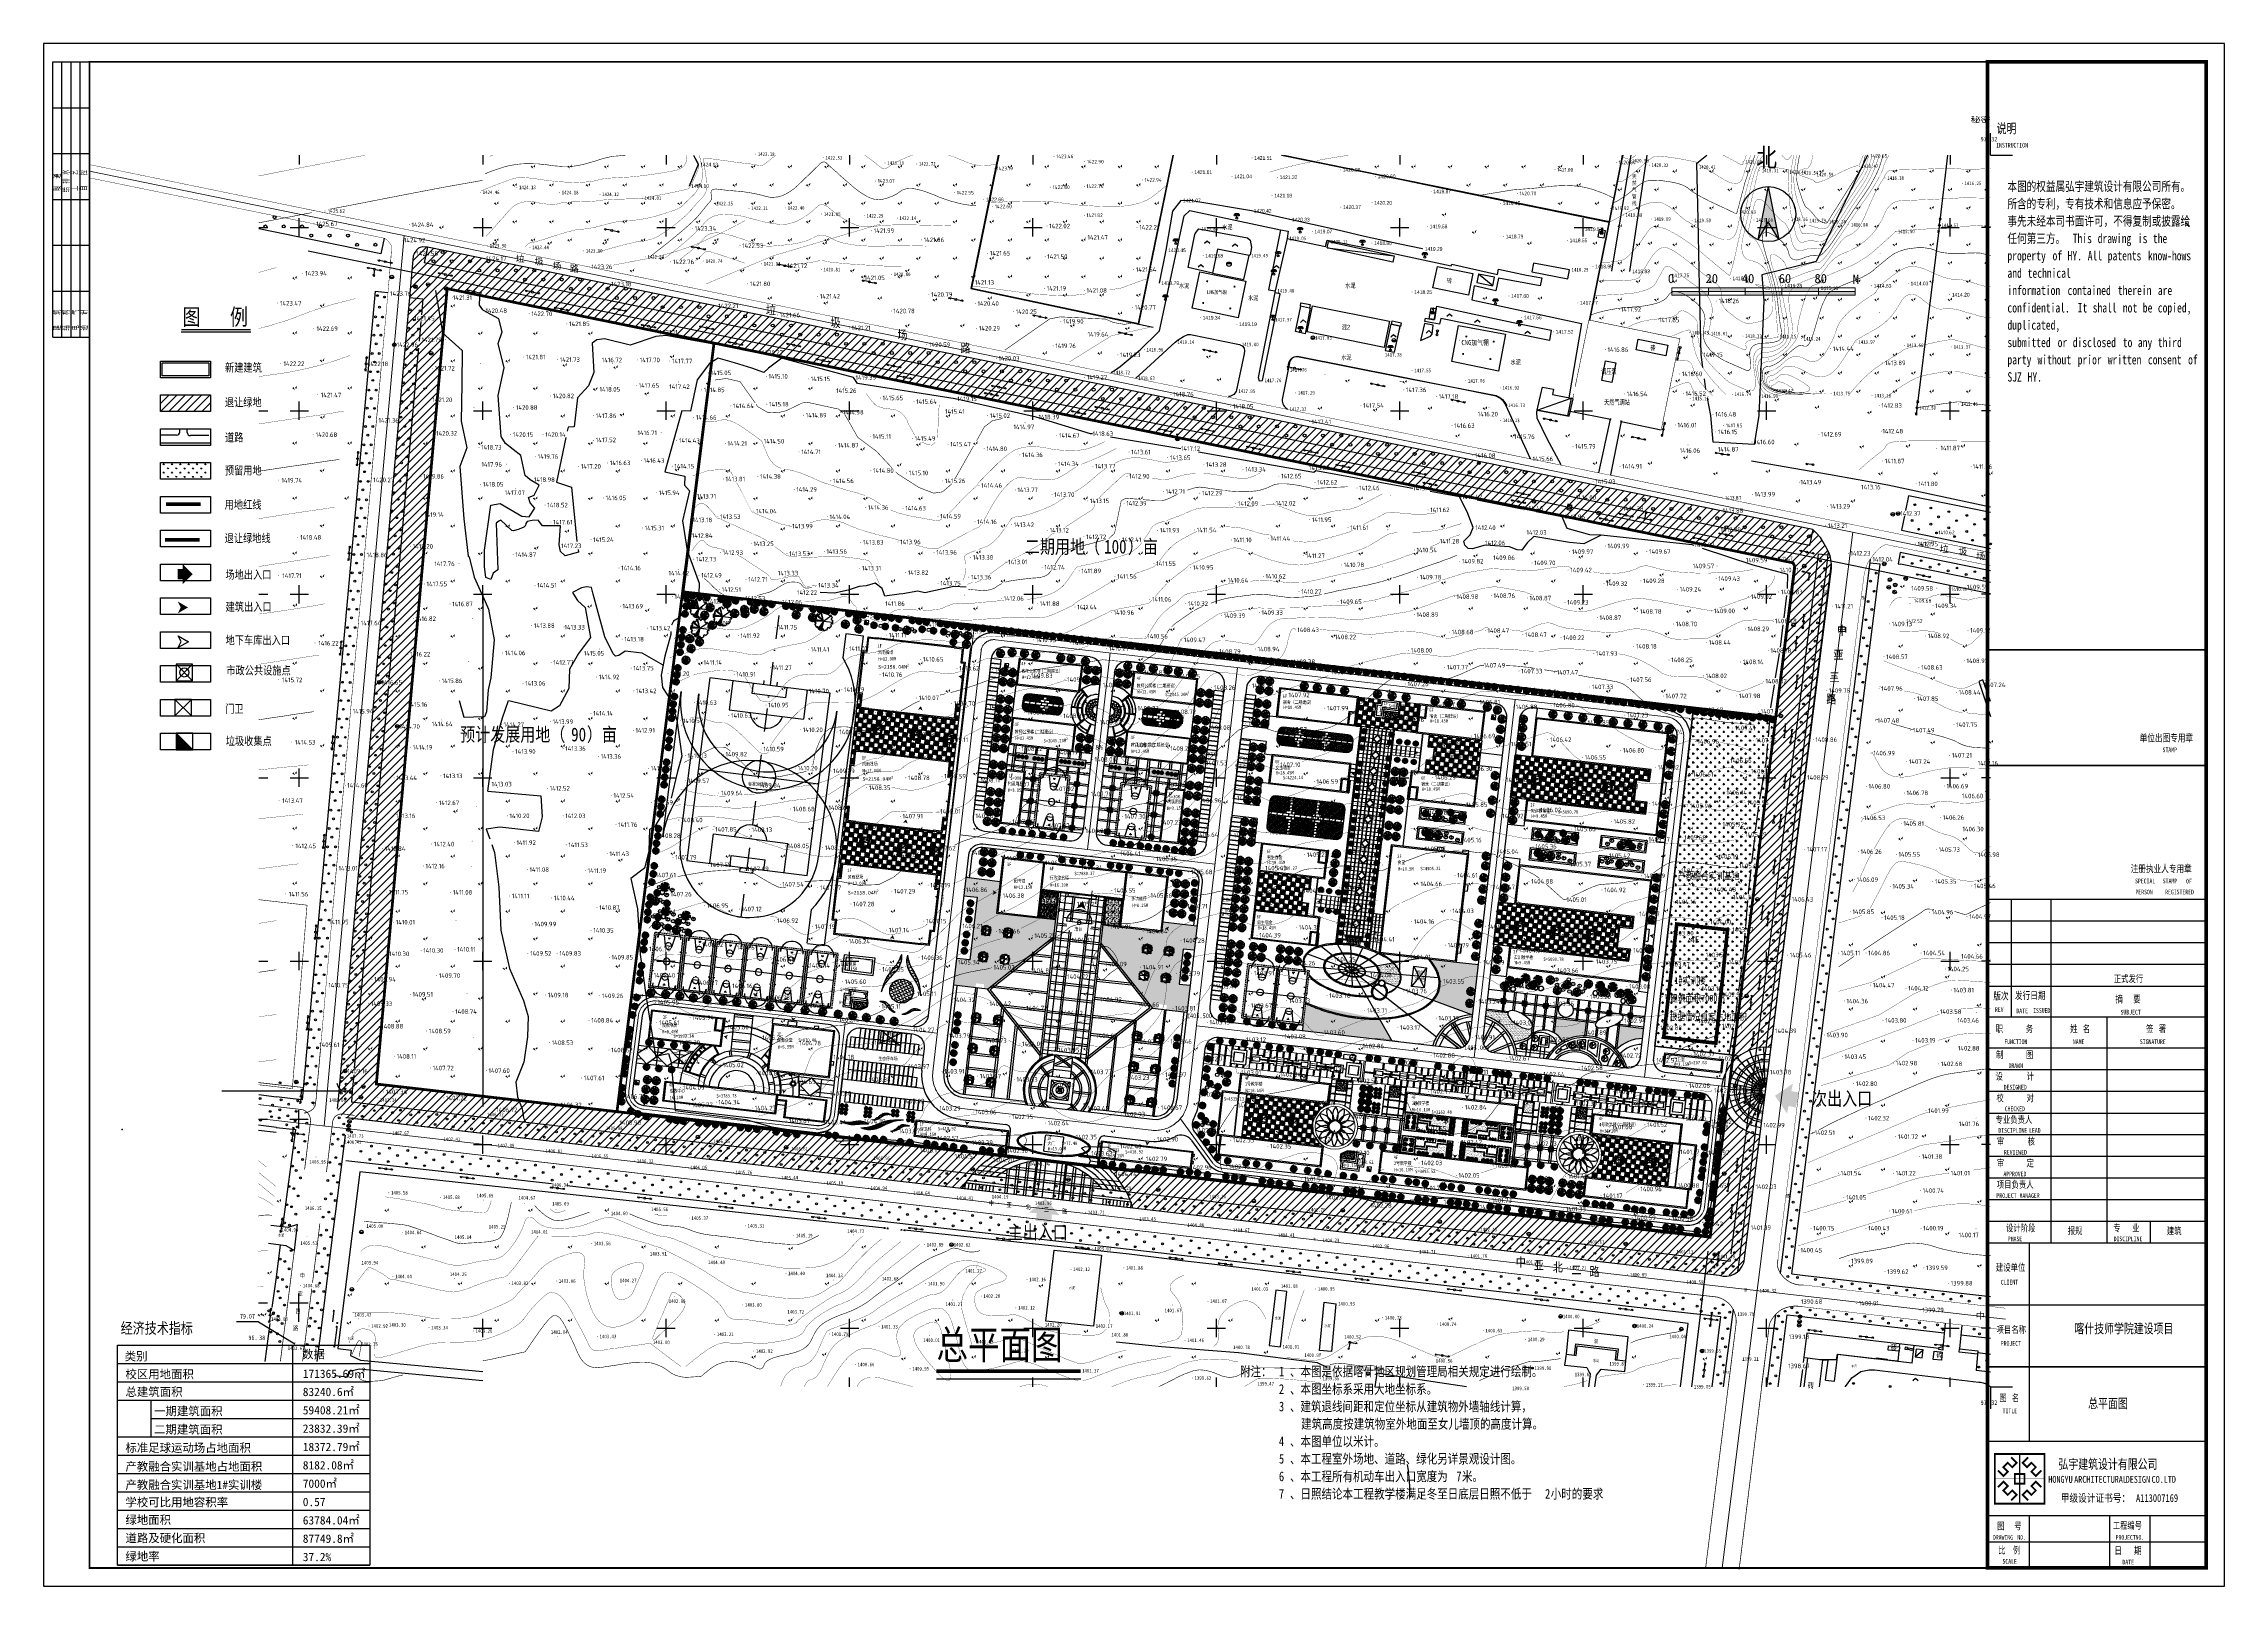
# Model space of a CAD drawing. Extents: x -2226 to 12369489, y -12501589 to 2275.
# Drawn here: x 5663293 to 5664482, y -6548248 to -6547407 of the extents above; entities outside this region: 2.
import ezdxf
from ezdxf.enums import TextEntityAlignment as Align

# ---------------------------------------------------------------- set-up
doc = ezdxf.new("R2010")
doc.units = 0
doc.header["$LTSCALE"] = 1000
doc.header["$MEASUREMENT"] = 0
for name, pattern in [('ACAD_ISO05W100', [34, 24, -3, 0.5, -3, 0.5, -3]), ('DASH', [0.35, 0.25, -0.1]), ('DASHDOT', [25.4, 12.7, -6.35, 0, -6.35]), ('DASHDOT2', [0.5, 0.25, -0.125, 0, -0.125]), ('DASHED', [1.2, 0.8, -0.4]), ('DIVIDE', [1.25, 0.5, -0.25, 0, -0.25, 0, -0.25]), ('DOTE', [2.42, 2, -0.2, 0.02, -0.2])]:
    doc.linetypes.add(name, pattern=pattern)
doc.layers.get('0').update_dxf_attribs({"linetype": 'CONTINUOUS'})
for name, color, linetype in [('0-pav', 171, 'CONTINUOUS'), ('0-road', 33, 'CONTINUOUS'), ('0-tree', 93, 'CONTINUOUS'), ('003规划景观', 90, 'CONTINUOUS'), ('2222', 7, 'CONTINUOUS'), ('A绿-1', 94, 'CONTINUOUS'), ('caodi', 7, 'CONTINUOUS'), ('DIM_SYMB', 3, 'CONTINUOUS'), ('DLSS', 4, 'CONTINUOUS'), ('DXPM', 7, 'CONTINUOUS'), ('E_STAIR', 3, 'CONTINUOUS'), ('GCD', 8, 'CONTINUOUS'), ('GN-树木', 7, 'CONTINUOUS'), ('GN-绿篱', 7, 'CONTINUOUS'), ('GN-草地', 7, 'CONTINUOUS'), ('JZ', 2, 'CONTINUOUS'), ('LVTRY', 193, 'CONTINUOUS'), ('pl-pudi01', 25, 'CONTINUOUS'), ('Plnt', 122, 'CONTINUOUS'), ('PUB_DIM', 3, 'CONTINUOUS'), ('PUB_HATCH', 8, 'CONTINUOUS'), ('PUB_TEXT', 7, 'CONTINUOUS'), ('PUB_TITLE', 7, 'CONTINUOUS'), ('q-新建砖墙', 2, 'CONTINUOUS'), ('qj-铺地', 35, 'CONTINUOUS'), ('q乔木', 3, 'CONTINUOUS'), ('STAIR', 2, 'CONTINUOUS'), ('TEXT', 7, 'CONTINUOUS'), ('tk', 134, 'CONTINUOUS'), ('TREE', 94, 'CONTINUOUS'), ('WALL', 2, 'CONTINUOUS'), ('zw乔木', 3, 'CONTINUOUS'), ('体育块', 117, 'CONTINUOUS'), ('停车位', 8, 'CONTINUOUS'), ('台阶', 33, 'CONTINUOUS'), ('周边地形图', 8, 'CONTINUOUS'), ('围栏', 7, 'CONTINUOUS'), ('外轮廓线', 2, 'CONTINUOUS'), ('小品', 1, 'CONTINUOUS'), ('平面树例', 3, 'CONTINUOUS'), ('广场', 7, 'CONTINUOUS'), ('建筑', 50, 'CONTINUOUS'), ('建筑轮廓', 2, 'CONTINUOUS'), ('树', 85, 'CONTINUOUS'), ('水', 165, 'CONTINUOUS'), ('灌木', 94, 'CONTINUOUS'), ('用地红线', 1, 'DIVIDE'), ('看线', 92, 'CONTINUOUS'), ('符号', 7, 'CONTINUOUS'), ('红线', 1, 'CONTINUOUS'), ('细线', 7, 'CONTINUOUS'), ('绿化', 3, 'CONTINUOUS'), ('绿线', 3, 'CONTINUOUS'), ('落叶乔木', 130, 'CONTINUOUS'), ('规划道路', 7, 'CONTINUOUS'), ('车行道', 5, 'CONTINUOUS'), ('道路', 8, 'CONTINUOUS'), ('铺地', 25, 'CONTINUOUS')]:
    doc.layers.add(name, color=color, linetype=linetype)
for name, color, linetype, lineweight in [('COLUMN', 7, 'CONTINUOUS', 13), ('GROUND', 60, 'CONTINUOUS', 15), ('pudi', 7, 'CONTINUOUS', 9), ('SPACE', 7, 'CONTINUOUS', 13), ('T填充层', 8, 'CONTINUOUS', 9), ('景观', 4, 'CONTINUOUS', 13), ('树图例', 62, 'CONTINUOUS', 15), ('道路红线', 1, 'CONTINUOUS', 0)]:
    doc.layers.add(name, color=color, linetype=linetype, lineweight=lineweight)
doc.styles.add('-宋体', font='', dxfattribs={"width": 0.8})
doc.styles.add('-黑体', font='simhei.ttf', dxfattribs={"width": 0.8})
doc.styles.add('_TEL_DIM', font='simhei.ttf', dxfattribs={"width": 0.8, "height": 3.5})
doc.styles.add('HT', font='simhei.ttf', dxfattribs={"width": 0.8})
doc.styles.add('HZ', font='', dxfattribs={"width": 0.8})
doc.styles.get("Standard").update_dxf_attribs({"font": 'GBENOR', "bigfont": 'GBCBIG'})
doc.styles.add('SZTH', font='', dxfattribs={"width": 0.8, "height": 3})
doc.styles.add('宋体', font='')
doc.styles.add('等线体', font='simhei.ttf')
doc.styles.add('黑体', font='simhei.ttf')
doc.styles.get('-宋体').set_extended_font_data('SimSun')
doc.styles.get('HZ').set_extended_font_data('SimSun')
doc.styles.get('SZTH').set_extended_font_data('FZZhongDengXian-Z07S')
doc.styles.get('宋体').set_extended_font_data('SimSun')
doc.linetypes.add('FENCELINE2', pattern='A,0.25,-0.1,[132,ltypeshp.shx,S=0.1,R=0,X=-0.1,Y=0],-0.1,1', length=1.45)
pattern_1 = [(353, (5657629.2998, -6541699.9984), (0.30467336, 2.4813654), []), (353, (5657629.3607, -6541699.502), (0.6093467, 4.9627308), [2.5, -2.5]), (353, (5657629.4216, -6541699.006), (0.6093467, 4.9627308), [2.5, -2.5]), (353, (5657629.4826, -6541698.5096), (0.6093467, 4.9627308), [2.5, -2.5]), (353, (5657629.5435, -6541698.0133), (0.6093467, 4.9627308), [2.5, -2.5]), (353, (5657629.6654, -6541697.0207), (0.6093467, 4.9627308), [-2.5, 2.5]), (353, (5657629.7263, -6541696.5245), (0.6093467, 4.9627308), [-2.5, 2.5]), (353, (5657629.7873, -6541696.028), (0.6093467, 4.9627308), [-2.5, 2.5]), (353, (5657629.848, -6541695.532), (0.6093467, 4.9627308), [-2.5, 2.5]), (83, (5657629.2998, -6541699.9984), (-2.4813654, 0.30467336), []), (83, (5657629.796, -6541700.0593), (-4.9627308, 0.6093467), [2.5, -2.5]), (83, (5657630.2923, -6541700.12), (-4.9627308, 0.6093467), [2.5, -2.5]), (83, (5657630.7886, -6541700.181), (-4.9627308, 0.6093467), [2.5, -2.5]), (83, (5657631.285, -6541700.242), (-4.9627308, 0.6093467), [2.5, -2.5]), (83, (5657632.2774, -6541700.364), (-4.9627308, 0.6093467), [-2.5, 2.5]), (83, (5657632.7737, -6541700.425), (-4.9627308, 0.6093467), [-2.5, 2.5]), (83, (5657633.27, -6541700.486), (-4.9627308, 0.6093467), [-2.5, 2.5]), (83, (5657633.766, -6541700.547), (-4.9627308, 0.6093467), [-2.5, 2.5])]
pattern_2 = [(45, (5659762.3015, -6542474.5832), (-2.245064, 2.245064), [])]
pattern_3 = [(353, (5693004.881, -6538473.5933), (0.30467336, 2.48136538), []), (353, (5693004.942, -6538473.097), (0.6093467, 4.96273076), [2.5, -2.5]), (353, (5693005.003, -6538472.601), (0.6093467, 4.96273076), [2.5, -2.5]), (353, (5693005.064, -6538472.1045), (0.6093467, 4.96273076), [2.5, -2.5]), (353, (5693005.125, -6538471.608), (0.6093467, 4.96273076), [2.5, -2.5]), (353, (5693005.2467, -6538470.6157), (0.6093467, 4.96273076), [-2.5, 2.5]), (353, (5693005.3076, -6538470.1194), (0.6093467, 4.96273076), [-2.5, 2.5]), (353, (5693005.3686, -6538469.623), (0.6093467, 4.96273076), [-2.5, 2.5]), (353, (5693005.4295, -6538469.127), (0.6093467, 4.96273076), [-2.5, 2.5]), (83, (5693004.881, -6538473.5933), (-2.48136538, 0.30467336), []), (83, (5693005.3774, -6538473.654), (-4.96273076, 0.6093467), [2.5, -2.5]), (83, (5693005.8736, -6538473.715), (-4.96273076, 0.6093467), [2.5, -2.5]), (83, (5693006.37, -6538473.776), (-4.96273076, 0.6093467), [2.5, -2.5]), (83, (5693006.866, -6538473.837), (-4.96273076, 0.6093467), [2.5, -2.5]), (83, (5693007.8587, -6538473.959), (-4.96273076, 0.6093467), [-2.5, 2.5]), (83, (5693008.355, -6538474.02), (-4.96273076, 0.6093467), [-2.5, 2.5]), (83, (5693008.8513, -6538474.081), (-4.96273076, 0.6093467), [-2.5, 2.5]), (83, (5693009.3475, -6538474.1417), (-4.96273076, 0.6093467), [-2.5, 2.5])]
pattern_4 = [(30.951161, (5657629.2998, -6541699.9984), (0.078586046, 0.96071782), [0, -0.76, 0, -0.85, 0, -0.8125]), (0.951161, (5657629.2998, -6541699.9984), (1.04004746, 1.30094419), [0, -0.41, 0, -0.685, 0, -0.2625]), (320.951161, (5657628.6888, -6541699.9282), (1.54723375, -0.17477301), [0, -0.25, 0, -0.9, 0, -1.175]), (310.951161, (5657628.6888, -6541699.9282), (1.5433053, 0.26454987), [0, -0.125, 0, -0.59, 0, -0.675])]
pattern_5 = [(25.637433357, (3739846.3389, -10710123.4352), (-0.7212148999, 1.50277121803), []), (25.637433357, (3739847.4509, -10710123.826), (-0.7212148999, 1.50277121803), [0, -1.666875])]

# ---------------------------------------------------------------- blocks, each defined once
blk = doc.blocks.new('$titleblk$00000095')
for p, q in [((-150, 20), (-150, 0)), ((-150, 20), (0, 20)), ((-150, 15), (-75, 15)), ((-125, 20), (-125, 0)), ((-100, 20), (-100, 0)), ((-75, 20), (-75, 0)), ((-75, 20), (-75, 0)), ((-75, 15), (0, 15)), ((-50, 20), (-50, 0)), ((-25, 20), (-25, 0)), ((0, 20), (0, 0)), ((-150, 10), (-75, 10)), ((-150, 5), (-75, 5)), ((-75, 10), (0, 10)), ((-75, 5), (0, 5))]:
    blk.add_line(p, q)
at = {"width": 0.8}
for s, p in [('建   筑', (-146.4, 15.6)), ('结   构', (-146.4, 10.9)), ('给 排 水', (-71, 10.9)), ('暖  通', (-70.3, 15.7)), ('通   讯', (-146.4, 0.9)), ('电   气', (-146.4, 5.6)), ('工   艺', (-70.3, 6.1)), ('自   控', (-70.3, 1.2))]:
    blk.add_text(s, height=3.51, dxfattribs=at).set_placement(p)
blk = doc.blocks.new('GC200')
at = {"linetype": 'Continuous', "const_width": 0.2, "flags": 128}
blk.add_lwpolyline([(-0.1, 0, 1), (0.1, 0, 1)], format="xyb", close=True, dxfattribs=at)
blk = doc.blocks.new('gc170')
at = {"linetype": 'Continuous'}
blk.add_circle((0, 0), 0.5, dxfattribs=at)
blk = doc.blocks.new('gc043')
for p, q in [((-1, 0), (1, 0)), ((0, -1), (0, 1))]:
    blk.add_line(p, q)
blk.add_circle((0, 0), 1)
blk = doc.blocks.new('GC042')
blk.add_line((-1, 0), (1, 0))
blk.add_circle((0, 0), 1)
blk = doc.blocks.new('gc090')
for points in [[(-1, 0.4, 1, 0, 0), (0.2, -0.9, 0, 0, 0)], [(1.1, 1.4, 0, 1, 0), (0.5, 0, 1, 1, 0)]]:
    blk.add_lwpolyline(points, format="xyseb")
blk = doc.blocks.new('gc013a')
at = {"linetype": 'Continuous'}
blk.add_line((0.5, 0), (4, 0), dxfattribs=at)
at = {"linetype": 'Continuous', "flags": 128}
for points in [[(2.8, 0.4), (3.4, 0), (2.8, -0.4)], [(3.4, 0.4), (4, 0), (3.4, -0.4)]]:
    blk.add_lwpolyline(points, dxfattribs=at)
blk = doc.blocks.new('gc122')
blk.add_circle((0, 0), 0.8)
blk = doc.blocks.new('gc133')
for p, q in [((-1, 0), (1, 0)), ((-0.8, 2.6), (0.8, 2.6)), ((0, 1), (0, 2.6))]:
    blk.add_line(p, q)
blk.add_circle((0, 0), 1)
blk = doc.blocks.new('gc097')
for p, q in [((-0.9, 2.2), (-0.9, 2.5)), ((-0.9, 2.5), (0.9, 2.5)), ((0, 0.5), (0, 2.5)), ((0.9, 2.5), (0.9, 2.2))]:
    blk.add_line(p, q)
for centre in [(-0.9, 1.7), (0, 0), (0.9, 1.7)]:
    blk.add_circle(centre, 0.5)
blk = doc.blocks.new('gc002')
at = {"const_width": 1}
blk.add_lwpolyline([(-0.5, 0), (0.5, 0)], dxfattribs=at)
blk = doc.blocks.new('gc211')
for p, q in [((0, 0), (-1.5, -1.3)), ((1.5, -1.3), (0, 0))]:
    blk.add_line(p, q)
blk = doc.blocks.new('gc070')
at = {"const_width": 1.4}
blk.add_lwpolyline([(-3, -2.7, 0.008713), (-3, -2.7, 1.007206), (-4.2, -2.7, 1)], format="xyb", dxfattribs=at)
blk.add_circle((-3.6, -2.7), 1.2)
blk = doc.blocks.new('gc046')
blk.add_circle((0, 0), 1)
for centre, start, end in [((-0.4, -0.5), 52.0967, 144.3058), ((0.4, 0.5), 232.0967, 324.3058)]:
    blk.add_arc(centre, 0.694, start, end)
blk = doc.blocks.new('*U19')
at = {"linetype": 'Continuous'}
for points in [[(0.8, 1), (-0.8, 1), (0.8, 0)], [(-0.8, 0), (0.8, 0), (-0.8, 1)], [(0.8, 0), (-0.8, 0), (0, 0)]]:
    blk.add_solid(points, dxfattribs=at)
blk = doc.blocks.new('gc129')
at = {"linetype": 'Continuous', "flags": 128}
for points in [[(-0.8, 0), (0, 0), (0.8, 0), (0.8, 1), (-0.8, 1), (-0.8, 0)], [(-0.1, 2), (0.6, 3.2)], [(-0.1, 2.8), (0.6, 3.2)], [(0.6, 2), (-0.1, 2)], [(0, 1), (0.6, 2)], [(0.6, 2.4), (0.6, 3.2)]]:
    blk.add_lwpolyline(points, dxfattribs=at)
at = {"linetype": 'Continuous'}
blk.add_blockref('*U19', (0, 0), dxfattribs=at)
blk = doc.blocks.new('gc013b')
at = {"linetype": 'Continuous'}
blk.add_line((0.5, 0), (4, 0), dxfattribs=at)
at = {"linetype": 'Continuous', "flags": 128}
blk.add_lwpolyline([(3.4, 0.4), (4, 0), (3.4, -0.4)], dxfattribs=at)
blk = doc.blocks.new('WERRWW')
at = {"layer": '体育块', "color": 95, "linetype": 'DASHDOT'}
blk.add_line((4835954, -5346683), (4835954, -5521981), dxfattribs=at)
at = {"layer": '体育块', "color": 95}
for p, q in [((4873495, -5351963), (4873495, -5364992)), ((4883255, -5351963), (4873495, -5351963)), ((4883255, -5521972), (4883255, -5351963)), ((4868954, -5385083), (4802954, -5385083)), ((4802954, -5385083), (4802954, -5485283)), ((4815554, -5385083), (4815554, -5400983)), ((4826654, -5385083), (4826654, -5390483)), ((4832354, -5382683), (4832354, -5385083)), ((4839554, -5382683), (4839554, -5385083)), ((4845254, -5385083), (4845254, -5390483)), ((4856354, -5385083), (4856354, -5400983)), ((4868954, -5485283), (4868954, -5385083)), ((4788289, -5474207), (4788289, -5394341)), ((4798049, -5474207), (4798049, -5394341)), ((4826654, -5390483), (4845254, -5390483)), ((4873860, -5394341), (4873860, -5474207)), ((4815554, -5400983), (4856354, -5400983)), ((4868954, -5435183), (4802954, -5435183)), ((4815554, -5469219), (4856354, -5469219)), ((4815554, -5485119), (4815554, -5469219)), ((4856354, -5485119), (4856354, -5469219)), ((4826654, -5479719), (4845254, -5479719)), ((4826654, -5485119), (4826654, -5479719)), ((4845254, -5485119), (4845254, -5479719)), ((4802954, -5485283), (4868954, -5485283)), ((4832354, -5487689), (4832354, -5485289)), ((4832354, -5487689), (4839554, -5487689)), ((4839554, -5487689), (4839554, -5485289)), ((4873495, -5503673), (4873495, -5521972)), ((4873845, -5521972), (4883255, -5521972))]:
    blk.add_line(p, q, dxfattribs=at)
blk.add_circle((4836249, -5435183), 9000, dxfattribs=at)
for centre, radius, start, end in [((4835947, -5394341), 47658, 38.013008, 180), ((4835947, -5394341), 37898, 0, 180), ((4835954, -5399483), 9000, 189.594103, 350.405897), ((4835954, -5470719), 9000, 9.594103, 170.405897), ((4835947, -5474323), 47658, 179.824576, 321.986992), ((4835947, -5474323), 37898, 179.824576, 0.175424)]:
    blk.add_arc(centre, radius, start, end, dxfattribs=at)
blk = doc.blocks.new('ERERR')
at = {"layer": 'WALL', "color": 6, "ltscale": 10}
blk.add_line((3779876, -5631799), (3784676, -5631799), dxfattribs=at)
at = {"layer": 'WALL', "ltscale": 10}
for points in [[(3779876, -5637370), (3718076, -5637370), (3718076, -5626270), (3776276, -5626270), (3779876, -5626270), (3779876, -5629270), (3779876, -5637370)], [(3779276, -5636770), (3718676, -5636770), (3718676, -5626870), (3776276, -5626870), (3779276, -5626870), (3779276, -5629270)]]:
    blk.add_lwpolyline(points, close=True, dxfattribs=at)
for points in [[(3779876, -5626270), (3806876, -5626270), (3806876, -5638870), (3784676, -5638870), (3784676, -5629870), (3779876, -5629870)], [(3779876, -5626870), (3806276, -5626870), (3806276, -5638270), (3785276, -5638270), (3785276, -5629270), (3779876, -5629270)]]:
    blk.add_lwpolyline(points, dxfattribs=at)
blk = doc.blocks.new('AWWEEE')
at = {"layer": 'WALL', "color": 6, "ltscale": 10}
for p, q in [((3857877, -5594772), (3857877, -5593572)), ((3857877, -5593572), (3859977, -5593572)), ((3859977, -5593572), (3859977, -5594772)), ((3841077, -5603772), (3839877, -5603772)), ((3839877, -5603772), (3839877, -5606172)), ((3839877, -5606172), (3841077, -5606172)), ((3838677, -5620572), (3838677, -5616072)), ((3838677, -5616072), (3841077, -5616072)), ((3841077, -5620572), (3838677, -5620572))]:
    blk.add_line(p, q, dxfattribs=at)
at = {"layer": 'WALL', "ltscale": 10}
for points in [[(3841077, -5628972), (3866877, -5628972), (3866877, -5594772), (3841077, -5594772)], [(3841677, -5628372), (3866277, -5628372), (3866277, -5595372), (3841677, -5595372)]]:
    blk.add_lwpolyline(points, close=True, dxfattribs=at)
at = {"layer": 'WALL', "color": 6, "ltscale": 10}
blk.add_lwpolyline([(3866877, -5611572), (3868077, -5611572), (3868077, -5613972), (3866877, -5613972)], dxfattribs=at)
blk = doc.blocks.new('SSS')
at = {"layer": '体育块', "color": 7, "linetype": 'DASHED'}
for p, q in [((4171692, -5454047), (4167957, -5483814)), ((4188361, -5456139), (4171692, -5454047)), ((4184626, -5485905), (4188361, -5456139)), ((4184626, -5485905), (4167957, -5483814)), ((4167957, -5483814), (4184626, -5485905))]:
    blk.add_line(p, q, dxfattribs=at)
at = {"layer": '体育块', "color": 7, "linetype": 'ByBlock'}
for p, q in [((4172473, -5455052), (4168962, -5483033)), ((4187356, -5456920), (4172473, -5455052)), ((4179095, -5457092), (4180435, -5457260)), ((4183845, -5484900), (4187356, -5456920)), ((4185601, -5470910), (4170717, -5469042)), ((4172320, -5463499), (4171427, -5463387)), ((4180991, -5461866), (4177419, -5461417)), ((4186310, -5465254), (4185417, -5465142)), ((4170008, -5474698), (4170901, -5474810)), ((4178899, -5478535), (4175327, -5478087)), ((4183998, -5476453), (4184891, -5476565)), ((4168962, -5483033), (4183845, -5484900)), ((4175883, -5482692), (4177223, -5482860))]:
    blk.add_line(p, q, dxfattribs=at)
at = {"layer": '体育块', "color": 7}
for p, q in [((4173517, -5456770), (4173713, -5455208)), ((4179914, -5455986), (4176938, -5455612)), ((4176938, -5455612), (4177419, -5461417)), ((4182891, -5456359), (4180991, -5461866)), ((4185920, -5458327), (4186116, -5456764)), ((4173427, -5483593), (4175327, -5478087)), ((4179380, -5484340), (4178899, -5478535)), ((4170398, -5481625), (4170202, -5483188)), ((4182801, -5483182), (4182605, -5484745))]:
    blk.add_line(p, q, dxfattribs=at)
at = {"layer": '体育块', "color": 7, "linetype": 'ByBlock'}
for centre in [(4179718, -5457549), (4176600, -5482404)]:
    blk.add_circle(centre, 225, dxfattribs=at)
at = {"layer": '体育块', "color": 7}
for centre, start, end in [((4179718, -5457549), 172.848036, 352.848036), ((4176600, -5482404), 352.848036, 172.848036)]:
    blk.add_arc(centre, 6250, start, end, dxfattribs=at)
at = {"layer": '体育块', "color": 7, "linetype": 'ByBlock'}
for centre, start, end in [((4178159, -5469976), 82.848036, 262.848036), ((4179205, -5461641), 172.848036, 352.848036), ((4178159, -5469976), 262.848036, 82.848036), ((4177113, -5478311), 352.848036, 172.848036)]:
    blk.add_arc(centre, 1800, start, end, dxfattribs=at)
at = {"layer": '体育块', "color": 7, "linetype": 'DASHED'}
for centre, start, end in [((4179205, -5461641), 352.848036, 172.848036), ((4177113, -5478311), 172.848036, 352.848036)]:
    blk.add_arc(centre, 1800, start, end, dxfattribs=at)
blk = doc.blocks.new('AAAA')
at = {"layer": 'WALL', "color": 6, "ltscale": 10}
for p, q in [((4702915, -5891477), (4702315, -5891477)), ((4702315, -5891477), (4702315, -5892977)), ((4702315, -5892977), (4702915, -5892977)), ((4702915, -5895377), (4702315, -5895377)), ((4702315, -5895377), (4702315, -5896877)), ((4702315, -5896877), (4702915, -5896877)), ((4753515, -5891477), (4754415, -5891477)), ((4754415, -5893277), (4753515, -5893277)), ((4754415, -5891477), (4754415, -5893277))]:
    blk.add_line(p, q, dxfattribs=at)
at = {"layer": 'WALL', "ltscale": 10}
for points in [[(4702915, -5890177), (4753515, -5890177), (4753515, -5899377), (4702915, -5899377)], [(4703515, -5890777), (4752915, -5890777), (4752915, -5898777), (4703515, -5898777)]]:
    blk.add_lwpolyline(points, close=True, dxfattribs=at)
blk = doc.blocks.new('无色的')
at = {"color": 6, "elevation": 1400702}
blk.add_lwpolyline([(4078173, -5527631), (4086915, -5528636, -0.41421356), (4087443, -5529301), (4086529, -5537249, -0.41421356), (4085864, -5537776), (4077122, -5536771, -0.41421356), (4076594, -5536106), (4077508, -5528159, -0.41421356)], format="xyb", close=True, dxfattribs=at)
at = {"color": 2}
blk.add_ellipse((4082018, -5532704, 1400702), major_axis=(-19869, 2284), ratio=0.325, dxfattribs=at)
blk.add_open_spline([(4062745, -5530488, 1400702), (4062740, -5530532, 1400702), (4062737, -5530576, 1400702), (4062735, -5530665, 1400702), (4062735, -5530710, 1400702), (4062741, -5530800, 1400702), (4062746, -5530846, 1400702), (4062759, -5530939, 1400702), (4062768, -5530987, 1400702), (4062790, -5531083, 1400702), (4062803, -5531131, 1400702), (4062833, -5531230, 1400702), (4062851, -5531280, 1400702), (4062891, -5531382, 1400702), (4062913, -5531434, 1400702), (4062963, -5531539, 1400702), (4062990, -5531592, 1400702), (4063050, -5531700, 1400702), (4063082, -5531754, 1400702), (4063152, -5531865, 1400702), (4063189, -5531921, 1400702), (4063269, -5532033, 1400702), (4063312, -5532090, 1400702), (4063403, -5532205, 1400702), (4063451, -5532263, 1400702), (4063552, -5532379, 1400702), (4063605, -5532438, 1400702), (4063717, -5532556, 1400702), (4063776, -5532615, 1400702), (4063926, -5532761, 1400702), (4064020, -5532847, 1400702), (4064219, -5533022, 1400702), (4064324, -5533109, 1400702), (4064544, -5533285, 1400702), (4064660, -5533372, 1400702), (4064902, -5533548, 1400702), (4065028, -5533636, 1400702), (4065290, -5533811, 1400702), (4065426, -5533899, 1400702), (4065709, -5534074, 1400702), (4065855, -5534161, 1400702), (4066157, -5534334, 1400702), (4066313, -5534420, 1400702), (4066694, -5534624, 1400702), (4066924, -5534742, 1400702), (4067400, -5534974, 1400702), (4067646, -5535089, 1400702), (4068155, -5535316, 1400702), (4068418, -5535428, 1400702), (4068957, -5535649, 1400702), (4069235, -5535758, 1400702), (4069804, -5535972, 1400702), (4070095, -5536077, 1400702), (4070691, -5536283, 1400702), (4070995, -5536384, 1400702), (4071616, -5536581, 1400702), (4071932, -5536678, 1400702), (4072576, -5536866, 1400702), (4072903, -5536958, 1400702), (4073568, -5537136, 1400702), (4073905, -5537222, 1400702), (4074587, -5537390, 1400702), (4074933, -5537471, 1400702), (4075632, -5537627, 1400702), (4075985, -5537702, 1400702), (4076698, -5537847, 1400702), (4077057, -5537916, 1400702), (4077782, -5538049, 1400702), (4078146, -5538112, 1400702), (4078879, -5538232, 1400702), (4079248, -5538288, 1400702), (4079988, -5538395, 1400702), (4080359, -5538445, 1400702), (4081103, -5538538, 1400702), (4081476, -5538581, 1400702), (4082222, -5538661, 1400702), (4082595, -5538697, 1400702), (4083340, -5538762, 1400702), (4083712, -5538792, 1400702), (4084453, -5538843, 1400702), (4084823, -5538865, 1400702), (4085559, -5538902, 1400702), (4085925, -5538916, 1400702), (4086653, -5538939, 1400702), (4087015, -5538946, 1400702), (4087732, -5538954, 1400702), (4088088, -5538954, 1400702), (4088792, -5538948, 1400702), (4089141, -5538940, 1400702), (4089830, -5538919, 1400702), (4090170, -5538905, 1400702), (4090842, -5538869, 1400702), (4091173, -5538848, 1400702), (4091824, -5538798, 1400702), (4092144, -5538769, 1400702), (4092774, -5538705, 1400702), (4093083, -5538669, 1400702), (4093688, -5538592, 1400702), (4093984, -5538549, 1400702), (4094562, -5538458, 1400702), (4094845, -5538409, 1400702), (4095395, -5538304, 1400702), (4095662, -5538249, 1400702), (4096182, -5538132, 1400702), (4096434, -5538071, 1400702), (4096921, -5537942, 1400702), (4097157, -5537874, 1400702), (4097609, -5537734, 1400702), (4097827, -5537661, 1400702), (4098244, -5537511, 1400702), (4098443, -5537433, 1400702), (4098783, -5537289, 1400702), (4098928, -5537225, 1400702), (4099204, -5537092, 1400702), (4099336, -5537025, 1400702), (4099586, -5536888, 1400702), (4099705, -5536819, 1400702), (4099930, -5536679, 1400702), (4100036, -5536608, 1400702), (4100213, -5536480, 1400702), (4100287, -5536423, 1400702), (4100427, -5536309, 1400702), (4100492, -5536252, 1400702), (4100616, -5536138, 1400702), (4100673, -5536081, 1400702), (4100779, -5535966, 1400702), (4100829, -5535909, 1400702), (4100910, -5535807, 1400702), (4100944, -5535761, 1400702), (4101007, -5535670, 1400702), (4101036, -5535625, 1400702), (4101089, -5535535, 1400702), (4101113, -5535490, 1400702), (4101156, -5535401, 1400702), (4101176, -5535356, 1400702), (4101210, -5535268, 1400702), (4101225, -5535224, 1400702), (4101251, -5535136, 1400702), (4101262, -5535092, 1400702), (4101280, -5535004, 1400702), (4101287, -5534960, 1400702), (4101297, -5534871, 1400702), (4101300, -5534827, 1400702), (4101302, -5534737, 1400702), (4101301, -5534692, 1400702), (4101295, -5534600, 1400702), (4101290, -5534553, 1400702), (4101276, -5534459, 1400702), (4101267, -5534412, 1400702), (4101245, -5534315, 1400702), (4101231, -5534265, 1400702), (4101199, -5534165, 1400702), (4101181, -5534115, 1400702), (4101140, -5534011, 1400702), (4101117, -5533959, 1400702), (4101066, -5533853, 1400702), (4101038, -5533799, 1400702), (4100977, -5533690, 1400702), (4100944, -5533635, 1400702), (4100872, -5533523, 1400702), (4100834, -5533467, 1400702), (4100752, -5533353, 1400702), (4100708, -5533295, 1400702), (4100615, -5533179, 1400702), (4100566, -5533121, 1400702), (4100462, -5533003, 1400702), (4100408, -5532944, 1400702), (4100293, -5532825, 1400702), (4100233, -5532765, 1400702), (4100080, -5532618, 1400702), (4099985, -5532531, 1400702), (4099782, -5532355, 1400702), (4099675, -5532267, 1400702), (4099450, -5532091, 1400702), (4099332, -5532002, 1400702), (4099087, -5531825, 1400702), (4098958, -5531737, 1400702), (4098692, -5531561, 1400702), (4098553, -5531473, 1400702), (4098266, -5531297, 1400702), (4098118, -5531209, 1400702), (4097811, -5531035, 1400702), (4097653, -5530948, 1400702), (4097267, -5530744, 1400702), (4097034, -5530626, 1400702), (4096552, -5530393, 1400702), (4096303, -5530278, 1400702), (4095788, -5530051, 1400702), (4095522, -5529939, 1400702), (4094977, -5529718, 1400702), (4094696, -5529609, 1400702), (4094121, -5529395, 1400702), (4093827, -5529290, 1400702), (4093225, -5529084, 1400702), (4092918, -5528983, 1400702), (4092291, -5528786, 1400702), (4091972, -5528690, 1400702), (4091323, -5528502, 1400702), (4090993, -5528411, 1400702), (4090323, -5528234, 1400702), (4089983, -5528148, 1400702), (4089295, -5527981, 1400702), (4088946, -5527900, 1400702), (4088242, -5527745, 1400702), (4087886, -5527671, 1400702), (4087169, -5527527, 1400702), (4086807, -5527459, 1400702), (4086078, -5527328, 1400702), (4085711, -5527265, 1400702), (4084973, -5527147, 1400702), (4084603, -5527091, 1400702), (4083859, -5526987, 1400702), (4083486, -5526938, 1400702), (4082738, -5526846, 1400702), (4082364, -5526804, 1400702), (4081615, -5526727, 1400702), (4081240, -5526692, 1400702), (4080493, -5526629, 1400702), (4080119, -5526601, 1400702), (4079375, -5526552, 1400702), (4079005, -5526531, 1400702), (4078267, -5526497, 1400702), (4077900, -5526483, 1400702), (4077171, -5526464, 1400702), (4076809, -5526458, 1400702), (4076091, -5526453, 1400702), (4075735, -5526454, 1400702), (4075030, -5526464, 1400702), (4074682, -5526472, 1400702), (4073994, -5526497, 1400702), (4073654, -5526513, 1400702), (4072983, -5526552, 1400702), (4072653, -5526575, 1400702), (4072004, -5526628, 1400702), (4071684, -5526658, 1400702), (4071057, -5526726, 1400702), (4070750, -5526763, 1400702), (4070148, -5526844, 1400702), (4069854, -5526888, 1400702), (4069279, -5526983, 1400702), (4068999, -5527034, 1400702), (4068454, -5527142, 1400702), (4068188, -5527199, 1400702), (4067674, -5527319, 1400702), (4067425, -5527382, 1400702), (4066944, -5527514, 1400702), (4066712, -5527583, 1400702), (4066266, -5527727, 1400702), (4066051, -5527801, 1400702), (4065676, -5527942, 1400702), (4065513, -5528008, 1400702), (4065199, -5528142, 1400702), (4065048, -5528211, 1400702), (4064762, -5528351, 1400702), (4064625, -5528422, 1400702), (4064388, -5528555, 1400702), (4064285, -5528617, 1400702), (4064089, -5528741, 1400702), (4063996, -5528804, 1400702), (4063820, -5528930, 1400702), (4063738, -5528994, 1400702), (4063583, -5529121, 1400702), (4063511, -5529185, 1400702), (4063391, -5529300, 1400702), (4063341, -5529351, 1400702), (4063248, -5529452, 1400702), (4063205, -5529503, 1400702), (4063124, -5529603, 1400702), (4063087, -5529654, 1400702), (4063019, -5529753, 1400702), (4062988, -5529803, 1400702), (4062932, -5529902, 1400702), (4062907, -5529951, 1400702), (4062866, -5530041, 1400702), (4062849, -5530081, 1400702), (4062819, -5530162, 1400702), (4062806, -5530202, 1400702), (4062783, -5530283, 1400702), (4062773, -5530323, 1400702), (4062757, -5530404, 1400702), (4062751, -5530444, 1400702), (4062746, -5530486, 1400702), (4062745, -5530487, 1400702), (4062745, -5530488, 1400702)], degree=3, knots=[0, 0, 0, 0, 0.0284687, 0.0284687, 0.0569374, 0.0569374, 0.0854061, 0.0854061, 0.1138748, 0.1138748, 0.1423435, 0.1423435, 0.17081221, 0.17081221, 0.19928091, 0.19928091, 0.22774961, 0.22774961, 0.25621831, 0.25621831, 0.28468701, 0.28468701, 0.31315571, 0.31315571, 0.34162441, 0.34162441, 0.37009311, 0.37009311, 0.39856181, 0.39856181, 0.4398169, 0.4398169, 0.48107199, 0.48107199, 0.52232708, 0.52232708, 0.56358216, 0.56358216, 0.60483725, 0.60483725, 0.64609234, 0.64609234, 0.68734743, 0.68734743, 0.74416433, 0.74416433, 0.80098123, 0.80098123, 0.85779813, 0.85779813, 0.91461503, 0.91461503, 0.97143193, 0.97143193, 1.02824883, 1.02824883, 1.08506573, 1.08506573, 1.14188263, 1.14188263, 1.19869953, 1.19869953, 1.25551644, 1.25551644, 1.31233334, 1.31233334, 1.36915024, 1.36915024, 1.42596714, 1.42596714, 1.48278404, 1.48278404, 1.53960094, 1.53960094, 1.59641784, 1.59641784, 1.65323474, 1.65323474, 1.71005164, 1.71005164, 1.76686854, 1.76686854, 1.82368544, 1.82368544, 1.88050235, 1.88050235, 1.93731925, 1.93731925, 1.99413615, 1.99413615, 2.05095305, 2.05095305, 2.10776995, 2.10776995, 2.16458685, 2.16458685, 2.22140375, 2.22140375, 2.27822065, 2.27822065, 2.33503755, 2.33503755, 2.39185445, 2.39185445, 2.44867136, 2.44867136, 2.50548826, 2.50548826, 2.56230516, 2.56230516, 2.61912206, 2.61912206, 2.6641822, 2.6641822, 2.70924234, 2.70924234, 2.75430248, 2.75430248, 2.79936263, 2.79936263, 2.83487553, 2.83487553, 2.87038844, 2.87038844, 2.90590135, 2.90590135, 2.94141426, 2.94141426, 2.97013851, 2.97013851, 2.99886276, 2.99886276, 3.02758701, 3.02758701, 3.05631126, 3.05631126, 3.08503551, 3.08503551, 3.11375976, 3.11375976, 3.14248401, 3.14248401, 3.17120826, 3.17120826, 3.19993251, 3.19993251, 3.22865676, 3.22865676, 3.25738101, 3.25738101, 3.28610526, 3.28610526, 3.31482951, 3.31482951, 3.34355376, 3.34355376, 3.37227801, 3.37227801, 3.40100226, 3.40100226, 3.42972652, 3.42972652, 3.45845077, 3.45845077, 3.48717502, 3.48717502, 3.51589927, 3.51589927, 3.54462352, 3.54462352, 3.5861343, 3.5861343, 3.62764508, 3.62764508, 3.66915586, 3.66915586, 3.71066664, 3.71066664, 3.75217742, 3.75217742, 3.7936882, 3.7936882, 3.83519898, 3.83519898, 3.89225585, 3.89225585, 3.94931272, 3.94931272, 4.00636959, 4.00636959, 4.06342646, 4.06342646, 4.12048333, 4.12048333, 4.1775402, 4.1775402, 4.23459707, 4.23459707, 4.29165395, 4.29165395, 4.34871082, 4.34871082, 4.40576769, 4.40576769, 4.46282456, 4.46282456, 4.51988143, 4.51988143, 4.5769383, 4.5769383, 4.63399517, 4.63399517, 4.69105204, 4.69105204, 4.74810891, 4.74810891, 4.80516578, 4.80516578, 4.86222265, 4.86222265, 4.91927953, 4.91927953, 4.9763364, 4.9763364, 5.03339327, 5.03339327, 5.09045014, 5.09045014, 5.14750701, 5.14750701, 5.20456388, 5.20456388, 5.26162075, 5.26162075, 5.31867762, 5.31867762, 5.37573449, 5.37573449, 5.43279136, 5.43279136, 5.48984824, 5.48984824, 5.54690511, 5.54690511, 5.60396198, 5.60396198, 5.66101885, 5.66101885, 5.71807572, 5.71807572, 5.76555048, 5.76555048, 5.81302523, 5.81302523, 5.86049999, 5.86049999, 5.90026934, 5.90026934, 5.94003868, 5.94003868, 5.97980802, 5.97980802, 6.01957737, 6.01957737, 6.0511154, 6.0511154, 6.08265343, 6.08265343, 6.11419146, 6.11419146, 6.14572949, 6.14572949, 6.17726752, 6.17726752, 6.20356023, 6.20356023, 6.22985293, 6.22985293, 6.25614564, 6.25614564, 6.28243835, 6.28243835, 6.28318531, 6.28318531, 6.28318531, 6.28318531], dxfattribs=at)
blk = doc.blocks.new('RTTTT')
at = {"layer": 'WALL', "ltscale": 10}
for points in [[(3779289, -5828479), (3756789, -5828479), (3756789, -5859079), (3779889, -5859079), (3779889, -5844079)], [(3779289, -5829079), (3757389, -5829079), (3757389, -5858479), (3779289, -5858479), (3779289, -5844079)], [(3824289, -5828479), (3847389, -5828479), (3847389, -5859079), (3824289, -5859079), (3824289, -5844079)], [(3824289, -5829079), (3846789, -5829079), (3846789, -5858479), (3824889, -5858479), (3824889, -5844079)]]:
    blk.add_lwpolyline(points, dxfattribs=at)
for points in [[(3779289, -5828479), (3824889, -5828479), (3824889, -5844079), (3779289, -5844079)], [(3779889, -5829079), (3824289, -5829079), (3824289, -5843479), (3779889, -5843479)]]:
    blk.add_lwpolyline(points, close=True, dxfattribs=at)
at = {"layer": 'WALL', "color": 6, "ltscale": 10}
blk.add_lwpolyline([(3794289, -5844079), (3794289, -5845379), (3809889, -5845379), (3809889, -5844079)], dxfattribs=at)
blk = doc.blocks.new('WERWQWQEE')
at = {"layer": 'WALL', "color": 6, "ltscale": 10}
for p, q in [((4320662, -5837291), (4320662, -5860691)), ((4320862, -5837291), (4320862, -5860691))]:
    blk.add_line(p, q, dxfattribs=at)
at = {"layer": 'WALL', "color": 2, "ltscale": 10}
for points in [[(4313162, -5861291), (4311662, -5861291), (4311662, -5836691), (4320662, -5836691)], [(4313162, -5860691), (4312262, -5860691), (4312262, -5837291), (4320662, -5837291)]]:
    blk.add_lwpolyline(points, dxfattribs=at)
at = {"layer": 'WALL', "ltscale": 10}
for points in [[(4320662, -5826191), (4369862, -5826191), (4369862, -5837291), (4320662, -5837291)], [(4321262, -5826791), (4369262, -5826791), (4369262, -5836691), (4321262, -5836691)], [(4369862, -5860691), (4313162, -5860691), (4313162, -5871791), (4369862, -5871791)], [(4369262, -5861291), (4313762, -5861291), (4313762, -5871191), (4369262, -5871191)]]:
    blk.add_lwpolyline(points, close=True, dxfattribs=at)
at = {"layer": 'WALL', "color": 6, "ltscale": 10}
for points in [[(4324962, -5837291), (4324962, -5860691)], [(4325162, -5837291), (4325162, -5860691)]]:
    blk.add_lwpolyline(points, dxfattribs=at)
blk = doc.blocks.new('13')
at = {"layer": 'WALL', "ltscale": 10}
for points in [[(4411217, -5844573), (4492217, -5844573), (4492217, -5831973), (4411217, -5831973)], [(4411817, -5843973), (4491617, -5843973), (4491617, -5832573), (4411817, -5832573)]]:
    blk.add_lwpolyline(points, close=True, dxfattribs=at)
blk = doc.blocks.new('RT5')
at = {"layer": 'WALL', "ltscale": 10}
for points in [[(4426135, -5875637), (4487035, -5875637), (4487035, -5864537), (4426135, -5864537)], [(4426735, -5875037), (4486435, -5875037), (4486435, -5865137), (4426735, -5865137)]]:
    blk.add_lwpolyline(points, close=True, dxfattribs=at)
blk = doc.blocks.new('SEDWWWW')
blk.add_line((4001306, -5831821), (4001306, -5825461))
at = {"layer": 'WALL', "color": 6, "ltscale": 10}
for points in [[(4001786, -5832061), (4001306, -5832061), (4001306, -5825221), (4001786, -5825221)], [(4005386, -5841061), (4005386, -5861821)], [(4005586, -5841061), (4005586, -5861821)], [(4009026, -5841061), (4009026, -5847921), (4012626, -5847921), (4012626, -5854961), (4009026, -5854961), (4009026, -5861821)], [(4009226, -5841061), (4009226, -5847721), (4012826, -5847721), (4012826, -5855161), (4009226, -5855161), (4009226, -5861821)], [(4001786, -5877661), (4001306, -5877661), (4001306, -5870821), (4001786, -5870821)]]:
    blk.add_lwpolyline(points, dxfattribs=at)
at = {"layer": 'WALL', "ltscale": 10}
for points in [[(4001786, -5841061), (4038026, -5841061), (4038026, -5825221), (4001786, -5825221)], [(4002386, -5840461), (4037426, -5840461), (4037426, -5825821), (4002386, -5825821)], [(4001786, -5861821), (4038026, -5861821), (4038026, -5877661), (4001786, -5877661)], [(4002386, -5862421), (4037426, -5862421), (4037426, -5877061), (4002386, -5877061)]]:
    blk.add_lwpolyline(points, close=True, dxfattribs=at)
for points in [[(4002386, -5832061), (4005686, -5832061), (4005686, -5825821)], [(4002386, -5832661), (4006286, -5832661), (4006286, -5825821)], [(4002386, -5870221), (4006286, -5870221), (4006286, -5877061)], [(4002386, -5870821), (4005686, -5870821), (4005686, -5877061)]]:
    blk.add_lwpolyline(points, dxfattribs=at)
blk = doc.blocks.new('QAWE32')
at = {"layer": 'WALL', "color": 6, "ltscale": 10}
for p, q in [((4264959, -5852623), (4266759, -5852623)), ((4264959, -5859223), (4266759, -5859223)), ((4266759, -5852623), (4266759, -5859223))]:
    blk.add_line(p, q, dxfattribs=at)
at = {"layer": 'WALL', "ltscale": 10}
for points in [[(4192359, -5847223), (4192359, -5825623), (4264959, -5825623), (4264959, -5882323), (4192359, -5882323), (4192359, -5870623), (4257159, -5870623), (4257159, -5865223), (4250157, -5865223), (4250157, -5852623), (4257159, -5852623), (4257159, -5847223), (4192359, -5847223)], [(4192959, -5846623), (4192959, -5826223), (4264359, -5826223), (4264359, -5881723), (4192959, -5881723), (4192959, -5871223), (4257759, -5871223), (4257759, -5864623), (4250757, -5864623), (4250757, -5853223), (4257759, -5853223), (4257759, -5846623)]]:
    blk.add_lwpolyline(points, close=True, dxfattribs=at)
blk = doc.blocks.new('ERE3R23')
at = {"layer": 'WALL', "color": 6, "ltscale": 10}
for p, q in [((3909157, -5838277), (3909157, -5831437)), ((3909757, -5831437), (3909157, -5831437)), ((3909757, -5838277), (3909157, -5838277))]:
    blk.add_line(p, q, dxfattribs=at)
at = {"layer": 'WALL', "ltscale": 10}
for points in [[(3909757, -5847397), (3953197, -5847397), (3953197, -5831437), (3909757, -5831437)], [(3910357, -5846797), (3952597, -5846797), (3952597, -5832037), (3910357, -5832037)]]:
    blk.add_lwpolyline(points, close=True, dxfattribs=at)
for points in [[(3910357, -5838277), (3913597, -5838277), (3913597, -5832037)], [(3910357, -5838877), (3914197, -5838877), (3914197, -5832037)]]:
    blk.add_lwpolyline(points, dxfattribs=at)
blk = doc.blocks.new('WER23')
at = {"layer": 'E_STAIR', "color": 6}
for p, q in [((4152776, -5826347), (4152776, -5824747)), ((4152776, -5824747), (4157876, -5824747))]:
    blk.add_line(p, q, dxfattribs=at)
blk.add_lwpolyline([(4123826, -5826347), (4123826, -5824747), (4120526, -5824747), (4120526, -5826347)], dxfattribs=at)
at = {"layer": 'E_STAIR', "color": 2}
for points in [[(4103476, -5868947), (4162876, -5868947), (4162876, -5826347), (4103476, -5826347)], [(4104076, -5868347), (4162276, -5868347), (4162276, -5826947), (4104076, -5826947)]]:
    blk.add_lwpolyline(points, close=True, dxfattribs=at)
at = {"layer": 'STAIR', "color": 6}
for points in [[(4152776, -5826347), (4152776, -5824747), (4155326, -5824747)], [(4157876, -5826347), (4157876, -5824747), (4155326, -5824747)], [(4103476, -5826547), (4101876, -5826547), (4101876, -5829847), (4103476, -5829847)], [(4103476, -5840447), (4101876, -5840447), (4101876, -5843747), (4103476, -5843747)]]:
    blk.add_lwpolyline(points, dxfattribs=at)
blk = doc.blocks.new('SEERRR')
at = {"layer": 'JZ'}
for p, q in [((4664341, -5891101), (4661911, -5891101)), ((4661911, -5891101), (4661911, -5898391)), ((4674631, -5888671), (4664341, -5888671)), ((4664341, -5888671), (4664341, -5891101)), ((4666771, -5898391), (4666771, -5893531)), ((4666771, -5893531), (4674631, -5893531)), ((4674631, -5893531), (4674631, -5888671)), ((4661911, -5898391), (4666771, -5898391))]:
    blk.add_line(p, q, dxfattribs=at)
at = {"layer": 'JZ', "linetype": 'Continuous'}
blk.add_line((4666771, -5894731), (4666777, -5894731), dxfattribs=at)
at = {"layer": 'JZ', "flags": 128}
blk.add_lwpolyline([(4673731, -5889571), (4665241, -5889571), (4665241, -5892001), (4662811, -5892001), (4662811, -5897491), (4665871, -5897491), (4665871, -5892631), (4673731, -5892631)], close=True, dxfattribs=at)
for points in [[(4666371, -5898391), (4666371, -5898891), (4667971, -5898891), (4667971, -5894731), (4675131, -5894731), (4675131, -5893131), (4674631, -5893131)], [(4666571, -5898391), (4666571, -5898691), (4667771, -5898691), (4667771, -5894531), (4674931, -5894531), (4674931, -5893331), (4674631, -5893331)]]:
    blk.add_lwpolyline(points, dxfattribs=at)
at = {"layer": '台阶', "linetype": 'Continuous', "ltscale": 5}
for p, q in [((4675231, -5893631), (4675131, -5893631)), ((4675231, -5893831), (4675131, -5893831)), ((4666871, -5898991), (4666871, -5898891)), ((4667071, -5898991), (4667071, -5898891))]:
    blk.add_line(p, q, dxfattribs=at)
at = {"layer": '铺地', "linetype": 'Continuous', "ltscale": 5}
for p, q in [((4666777, -5894210), (4666771, -5894210)), ((4668403, -5895835), (4667971, -5895835)), ((4669215, -5896648), (4667971, -5896648)), ((4668403, -5896648), (4668403, -5894731)), ((4670841, -5895023), (4668403, -5895023)), ((4669215, -5897461), (4669215, -5895023)), ((4671654, -5895835), (4669215, -5895835)), ((4670028, -5895023), (4670028, -5894731)), ((4670028, -5898274), (4670028, -5895835)), ((4672467, -5896648), (4670028, -5896648)), ((4670841, -5895835), (4670841, -5894731)), ((4670841, -5898391), (4670841, -5896648)), ((4671631, -5898391), (4674631, -5896659)), ((4671654, -5896648), (4671654, -5894731)), ((4674092, -5895023), (4671654, -5895023)), ((4671711, -5898691), (4674931, -5896833)), ((4671792, -5898991), (4675231, -5897006)), ((4672467, -5897461), (4672467, -5895023)), ((4674631, -5895835), (4672467, -5895835)), ((4673279, -5895023), (4673279, -5894731)), ((4673279, -5897440), (4673279, -5895835)), ((4674631, -5896648), (4673279, -5896648)), ((4674092, -5895835), (4674092, -5894731)), ((4674092, -5896970), (4674092, -5896648)), ((4666777, -5897461), (4666771, -5897461)), ((4670028, -5897461), (4667971, -5897461)), ((4668403, -5898391), (4668403, -5897461)), ((4670841, -5898274), (4668403, -5898274)), ((4669215, -5898391), (4669215, -5898274)), ((4673242, -5897461), (4670841, -5897461)), ((4671654, -5898378), (4671654, -5897461)), ((4671835, -5898274), (4671654, -5898274))]:
    blk.add_line(p, q, dxfattribs=at)
at = {"layer": '铺地', "linetype": 'Continuous'}
for p, q in [((4674631, -5894731), (4674631, -5896659)), ((4674931, -5894731), (4674931, -5896833)), ((4675231, -5894531), (4675231, -5893631)), ((4675231, -5894531), (4675231, -5897006)), ((4667771, -5898991), (4666871, -5898991)), ((4667771, -5898991), (4671792, -5898991)), ((4667971, -5898391), (4671631, -5898391)), ((4667971, -5898691), (4671711, -5898691))]:
    blk.add_line(p, q, dxfattribs=at)
blk = doc.blocks.new('dasd')
at = {"layer": '小品', "linetype": 'Continuous'}
blk.add_line((35360481, 3299317), (35368679, 3287968), dxfattribs=at)
for radius, start, end in [(7000, 305.842843, 125.842843), (1000, 0, 180), (1000, 180, 0)]:
    blk.add_arc((35364580, 3293643), radius, start, end, dxfattribs=at)
blk = doc.blocks.new('*X46')
at = {"color": 0}
for p, q in [((122538.81, 22768.94), (122538.83, 22768.96)), ((122538.82, 22768.92), (122538.86, 22768.96)), ((122538.83, 22768.89), (122538.89, 22768.95)), ((122538.84, 22768.87), (122538.9, 22768.93)), ((122538.85, 22768.84), (122538.92, 22768.91)), ((122538.86, 22768.82), (122538.93, 22768.89)), ((122538.87, 22768.79), (122538.94, 22768.86)), ((122538.88, 22768.77), (122538.94, 22768.83)), ((122539.18, 22768.43), (122539.19, 22768.44)), ((122539.2, 22768.41), (122539.22, 22768.43)), ((122539.21, 22768.39), (122539.24, 22768.42)), ((122539.23, 22768.38), (122539.26, 22768.41)), ((122539.25, 22768.36), (122539.28, 22768.39)), ((122539.27, 22768.34), (122539.3, 22768.37)), ((122539.29, 22768.33), (122539.3, 22768.34)), ((122539.71, 22768.18), (122539.76, 22768.23)), ((122539.75, 22768.18), (122539.81, 22768.24)), ((122539.78, 22768.18), (122539.84, 22768.24)), ((122539.82, 22768.18), (122539.86, 22768.22)), ((122539.85, 22768.18), (122539.88, 22768.21)), ((122539.89, 22768.18), (122539.9, 22768.19)), ((122540.3, 22768.31), (122540.41, 22768.42)), ((122540.3, 22768.35), (122540.37, 22768.41)), ((122540.34, 22768.31), (122540.44, 22768.41)), ((122540.43, 22768.37), (122540.46, 22768.4))]:
    blk.add_line(p, q, dxfattribs=at)
blk = doc.blocks.new('A$C1DD7790E')
at = {"layer": '0-tree', "color": 95}
for points in [[(1698, 1725), (60, 1687)], [(1698, 1725), (66, 1873)], [(1698, 1725), (91, 2047)], [(1698, 1725), (428, 2761)], [(1698, 1725), (588, 2931)], [(1698, 1725), (726, 406)], [(1698, 1725), (868, 313)], [(1698, 1725), (1070, 212)], [(1698, 1725), (1198, 3285)], [(1698, 1725), (1333, 128)], [(1698, 1725), (1344, 3325)], [(1698, 1725), (3037, 2668)], [(1698, 1725), (3327, 1559)]]:
    blk.add_lwpolyline(points, dxfattribs=at)
blk.add_circle((1698, 1725), 48, dxfattribs=at)
for centre, radius, start, end in [((1688, 1726), 1698, 163.286503, 186.156688), ((1698, 1725), 1698, 163.286503, 186.156688), ((64, 1357), 197, 276.499532, 109.067265), ((104, 1366), 201, 267.55781, 117.885936), ((98, 1329), 197, 276.499532, 109.067265), ((98, 1362), 197, 266.266041, 102.206617), ((158, 2382), 197, 240.499532, 73.067265), ((188, 2365), 197, 230.266041, 66.206617), ((197, 2371), 201, 231.55781, 81.885936), ((132, 1333), 197, 266.266041, 102.206617), ((191, 2353), 197, 240.499532, 73.067265), ((221, 2337), 197, 230.266041, 66.206617), ((1698, 1725), 1698, 199.286503, 222.156688), ((1698, 1725), 1698, 127.286503, 150.156688), ((591, 473), 197, 312.499531, 145.067265), ((620, 498), 201, 303.55781, 153.885936), ((624, 445), 197, 312.499531, 145.067265), ((616, 497), 197, 302.266041, 138.206617), ((649, 468), 197, 302.266041, 138.206617), ((863, 3130), 201, 195.55781, 45.885936), ((1688, 1726), 1698, 235.286503, 258.156688), ((1698, 1725), 1698, 235.286503, 258.156688), ((1698, 1725), 1698, 91.286503, 114.156688), ((1536, 68), 197, 348.499532, 181.067265), ((1547, 98), 201, 339.55781, 189.885936), ((1543, 102), 197, 338.266041, 174.206617), ((1570, 39), 197, 348.499532, 181.067265), ((1576, 73), 197, 338.266041, 174.206617), ((1848, 3352), 201, 159.55781, 9.885936), ((1698, 1725), 1698, 271.286503, 294.156688), ((1698, 1725), 1698, 55.286503, 78.156688), ((2532, 321), 201, 15.55781, 225.885936), ((2775, 2953), 201, 123.55781, 333.885936), ((1698, 1725), 1698, 307.286503, 330.156688), ((1698, 1725), 1698, 19.286503, 42.156688), ((3198, 1080), 201, 51.55781, 261.885936), ((3291, 2085), 201, 87.55781, 297.885936), ((1698, 1725), 1698, 343.286503, 6.156688)]:
    blk.add_arc(centre, radius, start, end, dxfattribs=at)
at = {"layer": '0-tree', "color": 95, "xscale": 1600.000000107809, "yscale": 1600.00000010617, "zscale": 1600.000000106431, "rotation": 319.5837492701668}
blk.add_blockref('*X46', (-172891572, 99380193), dxfattribs=at)
blk = doc.blocks.new('wqeqweq')
at = {"layer": '0-tree', "color": 76}
for p, q in [((162996, -123363), (162893, -123476)), ((162893, -123476), (162924, -123507)), ((162893, -123837), (162934, -123879)), ((162955, -124095), (162914, -124064)), ((162914, -124064), (162934, -124157)), ((162924, -123507), (162924, -123631)), ((162924, -123631), (162924, -123703)), ((162924, -123703), (162986, -123641)), ((162934, -123879), (162965, -123951)), ((162934, -124157), (162945, -124250)), ((162955, -123786), (162945, -123755)), ((162955, -124023), (162945, -124075)), ((162945, -124075), (162976, -124075)), ((162945, -124250), (163017, -124261)), ((165084, -123763), (162955, -123786)), ((165084, -123763), (162955, -124188)), ((162965, -123951), (162955, -123992)), ((162955, -123992), (162955, -124023)), ((162955, -124147), (162955, -124095)), ((162955, -124188), (162955, -124147)), ((162996, -123115), (162976, -123208)), ((162976, -123208), (162986, -123177)), ((163017, -123270), (162976, -123322)), ((162976, -123322), (162996, -123363)), ((162976, -124075), (165084, -123763)), ((162986, -123177), (163162, -123136)), ((162986, -123641), (165084, -123763)), ((163120, -123033), (162996, -123115)), ((163027, -124384), (162996, -124405)), ((162996, -124405), (163058, -124488)), ((163048, -123353), (163017, -123270)), ((163017, -124261), (163079, -124281)), ((163058, -124395), (163027, -124384)), ((163162, -123136), (163038, -123167)), ((163038, -123167), (163110, -123208)), ((163058, -123260), (163048, -123353)), ((163089, -124291), (163048, -124302)), ((163048, -124302), (163058, -124395)), ((163100, -123239), (163058, -123239)), ((163058, -123239), (163058, -123260)), ((163058, -124488), (163069, -124570)), ((165041, -123788), (163065, -124290)), ((163069, -124570), (163100, -124570)), ((163079, -124281), (163089, -124291)), ((163110, -123208), (163100, -123239)), ((163100, -124570), (163141, -124601)), ((163141, -122868), (163120, -122991)), ((163120, -122991), (163120, -123033)), ((163244, -122806), (163141, -122826)), ((163141, -122826), (163141, -122868)), ((163141, -124601), (163151, -124642)), ((163151, -124642), (163151, -124735)), ((163151, -124735), (163162, -124818)), ((163162, -124818), (163358, -124807)), ((163244, -122713), (163193, -122713)), ((163193, -122713), (163244, -122806)), ((163203, -122744), (163306, -122672)), ((163224, -122682), (163203, -122744)), ((163224, -124869), (163203, -124807)), ((163203, -124807), (163306, -124880)), ((163275, -122579), (163224, -122579)), ((163224, -122579), (163224, -122682)), ((163224, -124972), (163224, -124869)), ((163275, -124972), (163224, -124972)), ((163244, -122775), (163244, -122713)), ((163317, -122517), (163275, -122579)), ((163317, -125034), (163275, -124972)), ((163306, -122672), (163327, -122754)), ((163306, -124880), (163327, -124797)), ((163399, -122475), (163317, -122517)), ((163399, -125076), (163317, -125034)), ((163327, -122754), (163409, -122775)), ((163327, -124797), (163409, -124776)), ((163358, -124807), (163337, -124880)), ((163430, -122465), (163399, -122475)), ((163430, -125086), (163399, -125076)), ((163409, -122775), (163451, -122702)), ((163409, -124776), (163451, -124849)), ((163451, -122651), (163420, -122630)), ((163420, -122630), (163440, -122713)), ((163420, -124921), (163440, -124838)), ((163451, -124900), (163420, -124921)), ((163492, -122352), (163430, -122465)), ((163492, -125199), (163430, -125086)), ((163440, -122713), (163513, -122702)), ((163440, -124838), (163513, -124849)), ((163451, -122702), (163451, -122651)), ((163451, -124849), (163451, -124900)), ((163533, -122269), (163492, -122352)), ((163533, -125282), (163492, -125199)), ((163513, -122372), (163585, -122331)), ((163554, -122434), (163513, -122372)), ((163513, -122702), (165084, -123763)), ((163513, -124849), (165084, -123788)), ((163554, -125117), (163513, -125179)), ((163513, -125179), (163585, -125220)), ((163585, -122259), (163533, -122269)), ((163533, -122455), (163647, -122279)), ((165084, -123763), (163533, -122455)), ((165084, -123788), (163533, -125096)), ((163533, -125096), (163647, -125272)), ((163585, -125292), (163533, -125282)), ((163585, -122393), (163554, -122434)), ((163585, -125158), (163554, -125117)), ((163585, -122331), (163585, -122259)), ((163595, -122362), (163585, -122393)), ((163595, -125189), (163585, -125158)), ((163585, -125220), (163585, -125292)), ((163647, -122352), (163595, -122362)), ((163647, -125199), (163595, -125189)), ((163647, -122104), (163626, -122207)), ((163626, -122207), (163647, -122166)), ((163647, -125447), (163626, -125344)), ((163626, -125344), (163647, -125385)), ((163688, -122042), (163647, -122104)), ((163647, -122166), (163709, -122176)), ((163647, -122279), (165084, -123763)), ((163730, -122290), (163647, -122352)), ((163647, -125272), (165084, -123788)), ((163730, -125261), (163647, -125199)), ((163647, -125385), (163709, -125375)), ((163688, -125509), (163647, -125447)), ((163761, -122228), (163657, -122238)), ((163657, -122238), (163657, -122269)), ((163657, -122269), (163657, -122290)), ((163657, -122290), (163730, -122290)), ((163657, -125282), (163657, -125261)), ((163657, -125261), (163730, -125261)), ((163657, -125313), (163657, -125282)), ((163761, -125323), (163657, -125313)), ((163761, -122042), (163688, -122042)), ((163761, -125509), (163688, -125509)), ((163709, -122176), (163771, -122187)), ((163709, -125375), (163771, -125365)), ((163812, -122021), (163761, -122042)), ((163771, -122187), (163761, -122228)), ((163771, -125365), (163761, -125323)), ((163812, -125530), (163761, -125509)), ((163905, -121939), (163812, -122021)), ((163905, -125612), (163812, -125530)), ((163967, -121939), (163905, -121939)), ((163967, -125612), (163905, -125612)), ((164050, -121836), (163967, -121908)), ((163967, -121908), (163967, -121939)), ((163967, -125643), (163967, -125612)), ((164050, -125715), (163967, -125643)), ((164143, -121836), (164050, -121836)), ((164143, -125715), (164050, -125715)), ((164184, -121836), (164143, -121836)), ((164184, -125715), (164143, -125715)), ((164163, -121856), (164184, -121836)), ((164174, -121929), (164163, -121856)), ((164174, -125623), (164163, -125695)), ((164163, -125695), (164184, -125715)), ((164246, -121918), (164174, -121929)), ((164246, -125633), (164174, -125623)), ((165106, -123778), (164211, -125622)), ((164266, -121877), (164246, -121918)), ((164266, -125674), (164246, -125633)), ((164380, -121836), (164266, -121877)), ((164380, -125715), (164266, -125674)), ((164421, -121681), (164339, -121702)), ((164339, -121702), (164339, -121784)), ((164339, -121784), (164390, -121784)), ((164339, -125850), (164339, -125767)), ((164339, -125767), (164390, -125767)), ((164421, -125870), (164339, -125850)), ((164421, -121856), (164380, -121836)), ((164421, -125695), (164380, -125715)), ((164390, -121784), (164411, -121753)), ((164390, -125767), (164411, -125798)), ((164411, -121753), (164442, -121815)), ((164411, -125798), (164442, -125736)), ((164483, -121702), (164421, -121681)), ((164442, -121815), (164421, -121825)), ((164421, -121825), (164421, -121856)), ((164421, -125726), (164421, -125695)), ((164442, -125736), (164421, -125726)), ((164483, -125850), (164421, -125870)), ((165078, -123825), (164426, -125734)), ((164545, -121691), (164483, -121702)), ((164545, -125860), (164483, -125850)), ((164638, -121629), (164545, -121691)), ((164638, -125922), (164545, -125860)), ((164741, -121650), (164638, -121629)), ((164741, -125901), (164638, -125922)), ((164762, -121681), (164741, -121650)), ((164762, -125870), (164741, -125901)), ((164803, -121609), (164762, -121681)), ((164803, -125942), (164762, -125870)), ((164855, -121598), (164803, -121609)), ((164855, -125953), (164803, -125942)), ((164979, -121598), (164855, -121598)), ((164979, -125953), (164855, -125953)), ((165084, -123763), (164948, -121609)), ((164948, -121609), (164969, -121650)), ((165084, -123788), (164948, -125942)), ((164948, -125942), (164969, -125901)), ((164969, -121650), (165031, -121660)), ((164969, -125901), (165031, -125891)), ((165062, -121609), (164979, -121598)), ((165062, -125942), (164979, -125953)), ((165031, -121660), (165062, -121691)), ((165031, -125891), (165062, -125860)), ((165041, -121640), (165062, -121609)), ((165041, -121691), (165041, -121640)), ((165092, -121681), (165041, -121691)), ((165092, -125870), (165041, -125860)), ((165041, -125860), (165041, -125911)), ((165041, -125911), (165062, -125942)), ((165062, -121691), (165092, -121691)), ((165062, -125860), (165092, -125860)), ((165084, -123763), (165185, -121629)), ((165092, -121691), (165084, -123763)), ((166311, -121991), (165084, -123763)), ((165084, -123763), (166383, -122063)), ((165084, -123763), (167044, -122971)), ((167147, -123084), (165084, -123763)), ((165092, -125860), (165084, -123788)), ((165084, -123788), (165185, -125922)), ((166311, -125561), (165084, -123788)), ((165084, -123788), (166383, -125488)), ((167147, -124467), (165084, -123788)), ((165084, -123788), (167044, -124580)), ((165087, -123778), (165534, -125864)), ((165087, -123797), (166056, -125631)), ((165087, -123806), (165339, -125883)), ((165123, -121660), (165092, -121681)), ((165123, -125891), (165092, -125870)), ((165154, -121691), (165123, -121660)), ((165154, -125860), (165123, -125891)), ((165144, -121733), (165154, -121691)), ((165144, -125819), (165154, -125860)), ((165185, -121629), (165258, -121681)), ((165185, -125922), (165258, -125870)), ((165258, -121681), (165196, -121702)), ((165196, -121702), (165247, -121712)), ((165196, -125850), (165247, -125839)), ((165258, -125870), (165196, -125850)), ((165247, -121712), (165330, -121671)), ((165247, -125839), (165330, -125880)), ((165330, -121671), (165351, -121650)), ((165330, -125880), (165351, -125901)), ((165351, -121650), (165454, -121702)), ((165351, -125901), (165454, -125850)), ((165454, -121702), (165516, -121702)), ((165454, -125850), (165516, -125850)), ((165516, -121702), (165536, -121702)), ((165516, -125850), (165536, -125850)), ((165536, -121702), (165660, -121702)), ((165536, -125850), (165660, -125850)), ((165722, -121753), (165640, -121681)), ((165640, -121681), (165733, -121753)), ((165722, -125798), (165640, -125870)), ((165640, -125870), (165733, -125798)), ((165660, -121702), (165722, -121753)), ((165660, -125850), (165722, -125798)), ((165733, -121753), (165753, -121774)), ((165733, -125798), (165753, -125777)), ((165753, -121774), (165805, -121774)), ((165753, -125777), (165805, -125777)), ((165805, -121774), (165784, -121691)), ((165784, -121691), (165857, -121712)), ((165805, -125777), (165784, -125860)), ((165784, -125860), (165857, -125839)), ((165857, -121712), (165980, -121774)), ((165857, -125839), (165980, -125777)), ((166032, -121898), (165929, -121794)), ((165929, -121794), (165960, -121877)), ((166032, -125653), (165929, -125757)), ((165929, -125757), (165960, -125674)), ((165960, -121877), (166063, -121918)), ((165960, -125674), (166063, -125633)), ((165980, -121774), (166032, -121898)), ((165980, -125777), (166032, -125653)), ((166063, -121918), (166177, -121980)), ((166063, -125633), (166177, -125571)), ((166177, -121980), (166197, -121960)), ((166177, -125571), (166197, -125592)), ((166197, -121960), (166311, -121991)), ((166197, -125592), (166311, -125561)), ((166301, -122032), (166228, -121970)), ((166228, -121970), (166228, -122021)), ((166228, -122021), (166311, -122104)), ((166228, -125530), (166311, -125447)), ((166301, -125519), (166228, -125581)), ((166228, -125581), (166228, -125530)), ((166332, -122094), (166301, -122032)), ((166332, -125457), (166301, -125519)), ((166311, -122104), (166435, -122187)), ((166311, -125447), (166435, -125365)), ((166466, -122166), (166332, -122094)), ((166466, -125385), (166332, -125457)), ((166383, -122063), (166383, -122145)), ((166383, -122145), (166466, -122187)), ((166383, -125406), (166466, -125365)), ((166383, -125488), (166383, -125406)), ((166435, -122187), (166528, -122279)), ((166435, -125365), (166528, -125272)), ((166486, -122197), (166466, -122166)), ((166466, -122187), (166559, -122248)), ((166466, -125365), (166559, -125303)), ((166486, -125354), (166466, -125385)), ((166569, -122218), (166486, -122197)), ((166569, -125334), (166486, -125354)), ((166528, -122279), (166600, -122310)), ((166528, -125272), (166600, -125241)), ((166559, -122248), (166569, -122218)), ((166559, -125303), (166569, -125334)), ((166600, -122310), (166631, -122290)), ((166600, -125241), (166631, -125261)), ((166631, -122290), (166776, -122403)), ((166631, -125261), (166776, -125148)), ((166776, -122403), (166807, -122527)), ((166776, -125148), (166807, -125024)), ((166807, -122527), (166910, -122692)), ((166807, -125024), (166910, -124859)), ((166910, -122692), (166858, -122672)), ((166858, -122672), (166858, -122692)), ((166858, -122692), (166899, -122795)), ((166858, -124859), (166899, -124756)), ((166910, -124859), (166858, -124880)), ((166858, -124880), (166858, -124859)), ((166899, -122795), (166920, -122816)), ((166899, -124756), (166920, -124735)), ((166920, -122816), (166982, -122754)), ((166920, -124735), (166982, -124797)), ((166972, -122899), (166930, -122785)), ((166972, -124653), (166930, -124766)), ((167044, -122971), (166972, -122899)), ((167044, -124580), (166972, -124653)), ((166982, -122754), (167013, -122806)), ((166982, -124797), (167013, -124745)), ((167013, -122806), (167034, -122878)), ((167013, -124745), (167034, -124673)), ((167034, -122878), (167044, -123002)), ((167034, -124673), (167044, -124549)), ((167044, -123002), (167065, -123084)), ((167044, -124549), (167065, -124467)), ((167065, -123084), (167127, -123095)), ((167065, -124467), (167127, -124457)), ((167127, -123105), (167085, -123198)), ((167085, -123198), (167127, -123229)), ((167137, -124446), (167096, -124426)), ((167096, -124426), (167096, -124488)), ((167127, -123095), (167147, -123084)), ((167127, -123229), (167168, -123249)), ((167127, -124457), (167147, -124467)), ((167168, -123249), (167137, -123373)), ((167137, -123373), (167158, -123425)), ((167168, -123538), (167137, -123662)), ((167137, -123662), (167168, -123672)), ((167168, -124168), (167137, -124178)), ((167137, -124178), (167137, -124343)), ((167137, -124343), (167158, -124343)), ((167178, -124415), (167137, -124446)), ((167158, -123425), (167168, -123538)), ((167261, -123796), (167158, -123889)), ((167158, -123889), (167168, -123992)), ((167158, -124343), (167220, -124312)), ((167281, -123445), (167168, -123590)), ((167168, -123672), (167178, -123559)), ((167168, -123590), (167189, -123672)), ((167168, -123992), (167261, -124013)), ((167261, -124085), (167168, -124168)), ((167178, -123456), (167281, -123445)), ((167178, -123559), (167178, -123456)), ((167220, -124312), (167178, -124415)), ((167189, -123672), (167261, -123796)), ((167261, -124013), (167261, -124085))]:
    blk.add_line(p, q, dxfattribs=at)
for centre, radius in [((165078, -123769), 85.9), ((165069, -123732), 75.1), ((165056, -123787), 34.9), ((165106, -123778), 75.1), ((165083, -123767), 42.8)]:
    blk.add_circle(centre, radius, dxfattribs=at)
blk = doc.blocks.new('QWE3E')
at = {"layer": 'WALL', "color": 6, "ltscale": 10}
for p, q in [((4719689, -5911031), (4720289, -5911031)), ((4719689, -5911031), (4719689, -5913431)), ((4719689, -5913431), (4720289, -5913431))]:
    blk.add_line(p, q, dxfattribs=at)
at = {"layer": 'WALL', "color": 5, "ltscale": 10}
blk.add_line((4752329, -5915351), (4752329, -5916551), dxfattribs=at)
at = {"layer": 'WALL', "ltscale": 10}
for points in [[(4720289, -5909111), (4752329, -5909111), (4752329, -5916551), (4720289, -5916551)], [(4720889, -5909711), (4751729, -5909711), (4751729, -5915951), (4720889, -5915951)]]:
    blk.add_lwpolyline(points, close=True, dxfattribs=at)
blk = doc.blocks.new('041')
at = {"layer": 'A绿-1', "color": 0}
for radius in [953, 47.6]:
    blk.add_circle((-41, -2), radius, dxfattribs=at)
blk = doc.blocks.new('002')
at = {"layer": 'A绿-1', "color": 95}
for radius in [57.2, 28.6]:
    blk.add_circle((-10, -31), radius, dxfattribs=at)
for centre, start, end in [((-953, -120), 86.028073, 280.776656), ((-907, 272), 62.028073, 256.776656), ((-707, 610), 38.028073, 232.776656), ((-386, 838), 14.028073, 208.776656), ((1, 916), 350.028073, 184.776656), ((385, 830), 326.028073, 160.776656), ((701, 595), 302.028073, 136.776656), ((894, 251), 278.028073, 112.776656), ((931, -141), 254.028073, 88.776656), ((-835, -495), 110.028073, 304.776656), ((-575, -791), 134.028073, 328.776656), ((-217, -955), 158.028073, 352.776656), ((176, -960), 182.028073, 16.776656), ((538, -804), 206.028073, 40.776656), ((805, -514), 230.028073, 64.776656)]:
    blk.add_arc(centre, 197, start, end, dxfattribs=at)
blk = doc.blocks.new('A$C318F7B88')
at = {"layer": '平面树例', "color": 95}
blk.add_circle((1255, 1335), 95.1, dxfattribs=at)
for centre, radius, start, end in [((267, 1357), 267, 116.309072, 236.877423), ((214, 985), 175, 122.185991, 273.10939), ((363, 1793), 292, 92.852585, 222.596703), ((488, 672), 298, 152.458486, 277.684578), ((539, 2200), 223, 70.860863, 211.202531), ((802, 395), 275, 183.958112, 304.024503), ((906, 2304), 312, 62.313155, 159.969513), ((1323, 486), 486, 220.910661, 314.249604), ((1303, 2490), 269, 36.583505, 160.359957), ((1792, 2299), 445, 6.740845, 127.897034), ((1889, 495), 422, 237.661894, 4.399147), ((2203, 1894), 458, 2.009385, 86.066451), ((2364, 885), 362, 261.304621, 34.953716), ((2546, 1664), 272, 313.268348, 64.997125), ((2610, 1296), 210, 283.891026, 54.57791)]:
    blk.add_arc(centre, radius, start, end, dxfattribs=at)
blk = doc.blocks.new('hf')
h = blk.add_hatch(color=256)
edge = h.paths.add_edge_path()
edge.add_ellipse((617215, -98120), major_axis=(53.4, 0), ratio=0.9999994, start_angle=0, end_angle=360, ccw=False)
for p, q in [((616954, -98516, 3233), (616532, -99066, 3233)), ((617002, -97696, 3233), (616631, -97110, 3233)), ((616954, -98516, 3233), (616632, -99131, 3233)), ((617002, -97696, 3233), (616737, -97056, 3233)), ((617688, -98148, 3233), (618382, -98120, 3233)), ((617688, -98148, 3233), (618376, -98239, 3233))]:
    blk.add_line(p, q)
at = {"extrusion": (0, 0, -1)}
for major_axis, start_param, end_param in [((1167, 0), 4.7121708, 10.9953561), ((53.4, 0), 4.7093646, 10.9925499)]:
    blk.add_ellipse((617215, -98120, 3233), major_axis=major_axis, ratio=0.9999994, start_param=start_param, end_param=end_param, dxfattribs=at)
blk = doc.blocks.new('A$C0EA44CD6')
at = {"layer": '平面树例', "color": 95}
for p, q in [((1277, 1253), (0, 1408)), ((1277, 1253), (0, 1097)), ((14, 1563), (1270, 1253)), ((14, 942), (1270, 1253)), ((1240, 1253), (43, 1725)), ((1240, 1252), (43, 780)), ((134, 1912), (1240, 1253)), ((134, 593), (1240, 1252)), ((1248, 1259), (209, 2052)), ((1248, 1246), (209, 453)), ((642, 2327), (1247, 1253)), ((642, 178), (1247, 1252)), ((1247, 1253), (772, 2398)), ((1247, 1252), (772, 107)), ((936, 2462), (1247, 1253)), ((936, 43), (1247, 1252)), ((1248, 1259), (1128, 2505)), ((1248, 1246), (1128, 0)), ((1283, 2488), (1248, 1259)), ((1263, 1259), (1425, 2502)), ((1270, 2488), (1263, 1259)), ((1616, 2455), (1263, 1252)), ((1263, 1252), (2103, 2272)), ((2202, 2157), (1263, 1259)), ((1263, 1259), (2329, 2029)), ((1263, 1253), (1778, 118)), ((1905, 192), (1263, 1253)), ((1263, 1253), (2103, 233)), ((1616, 50), (1263, 1253)), ((1263, 1246), (2329, 476)), ((2399, 1887), (1270, 1252)), ((1270, 1252), (2484, 1698)), ((2399, 618), (1270, 1253)), ((1270, 1253), (2484, 807)), ((1270, 1253), (2498, 955)), ((2505, 1192), (1277, 1253))]:
    blk.add_line(p, q, dxfattribs=at)
blk = doc.blocks.new('A$C7CC94C5F')
at = {"layer": '0-tree', "color": 95}
for p, q in [((13, 947, 0), (0, 898, 0)), ((0, 898, 0), (7, 878, 0)), ((7, 878, 0), (32, 877, 0)), ((17, 976, 0), (13, 947, 0)), ((24, 1000, 0), (17, 976, 0)), ((36, 1049, 0), (23, 1022, 0)), ((23, 1022, 0), (24, 1000, 0)), ((40, 814, 0), (27, 765, 0)), ((27, 765, 0), (28, 743, 0)), ((28, 743, 0), (35, 724, 0)), ((32, 877, 0), (52, 885, 0)), ((35, 1093, 0), (36, 1049, 0)), ((56, 1079, 0), (35, 1093, 0)), ((35, 724, 0), (36, 702, 0)), ((36, 702, 0), (43, 682, 0)), ((40, 1244, 0), (49, 1220, 0)), ((61, 1230, 0), (40, 1244, 0)), ((63, 817, 0), (40, 814, 0)), ((43, 682, 0), (44, 661, 0)), ((44, 661, 0), (46, 634, 0)), ((46, 634, 0), (61, 595, 0)), ((49, 1220, 0), (66, 1199, 0)), ((52, 885, 0), (75, 888, 0)), ((75, 1092, 0), (56, 1079, 0)), ((91, 1214, 0), (61, 1230, 0)), ((61, 595, 0), (75, 579, 0)), ((91, 784, 0), (63, 817, 0)), ((66, 1199, 0), (84, 1151, 0)), ((98, 1095, 0), (75, 1092, 0)), ((75, 888, 0), (109, 923, 0)), ((75, 579, 0), (83, 560, 0)), ((83, 560, 0), (111, 526, 0)), ((84, 1151, 0), (112, 1161, 0)), ((106, 1236, 0), (91, 1214, 0)), ((110, 796, 0), (91, 784, 0)), ((118, 1103, 0), (98, 1095, 0)), ((140, 841, 0), (103, 816, 0)), ((103, 816, 0), (110, 796, 0)), ((119, 1264, 0), (106, 1236, 0)), ((109, 923, 0), (138, 907, 0)), ((111, 526, 0), (133, 469, 0)), ((112, 1161, 0), (128, 1179, 0)), ((146, 1092, 0), (118, 1103, 0)), ((126, 1288, 0), (119, 1264, 0)), ((139, 1315, 0), (126, 1288, 0)), ((128, 1179, 0), (145, 1157, 0)), ((138, 907, 0), (132, 882, 0)), ((132, 882, 0), (133, 860, 0)), ((133, 860, 0), (140, 841, 0)), ((133, 469, 0), (156, 472, 0)), ((145, 1340, 0), (139, 1315, 0)), ((160, 1362, 0), (145, 1340, 0)), ((145, 1157, 0), (152, 1138, 0)), ((152, 1116, 0), (146, 1092, 0)), ((152, 1138, 0), (152, 1116, 0)), ((155, 516, 0), (176, 502, 0)), ((156, 472, 0), (155, 516, 0)), ((167, 1387, 0), (160, 1362, 0)), ((228, 1432, 0), (166, 1409, 0)), ((166, 1409, 0), (167, 1387, 0)), ((176, 502, 0), (200, 500, 0)), ((200, 500, 0), (209, 476, 0)), ((222, 403, 0), (205, 386, 0)), ((205, 386, 0), (205, 364, 0)), ((205, 364, 0), (213, 345, 0)), ((209, 476, 0), (226, 454, 0)), ((213, 345, 0), (213, 323, 0)), ((213, 323, 0), (222, 299, 0)), ((226, 454, 0), (221, 425, 0)), ((221, 425, 0), (222, 403, 0)), ((222, 299, 0), (244, 285, 0)), ((245, 1450, 0), (228, 1432, 0)), ((244, 285, 0), (267, 266, 0)), ((258, 1499, 0), (245, 1450, 0)), ((273, 1521, 0), (258, 1499, 0)), ((267, 266, 0), (281, 249, 0)), ((286, 1548, 0), (273, 1521, 0)), ((281, 249, 0), (302, 235, 0)), ((305, 1561, 0), (286, 1548, 0)), ((302, 235, 0), (345, 186, 0)), ((331, 1555, 0), (305, 1561, 0)), ((350, 1567, 0), (331, 1555, 0)), ((345, 186, 0), (366, 172, 0)), ((363, 1595, 0), (350, 1567, 0)), ((378, 1617, 0), (363, 1595, 0)), ((366, 172, 0), (385, 185, 0)), ((402, 1615, 0), (378, 1617, 0)), ((385, 185, 0), (402, 202, 0)), ((417, 1599, 0), (402, 1615, 0)), ((402, 202, 0), (425, 183, 0)), ((439, 1602, 0), (417, 1599, 0)), ((425, 183, 0), (432, 164, 0)), ((432, 164, 0), (453, 150, 0)), ((446, 1583, 0), (439, 1602, 0)), ((447, 1561, 0), (446, 1583, 0)), ((463, 1539, 0), (447, 1561, 0)), ((471, 1642, 0), (450, 1634, 0)), ((450, 1634, 0), (475, 1632, 0)), ((453, 150, 0), (467, 134, 0)), ((484, 1547, 0), (463, 1539, 0)), ((467, 134, 0), (475, 114, 0)), ((484, 1691, 0), (471, 1642, 0)), ((475, 1632, 0), (493, 1645, 0)), ((475, 114, 0), (489, 98, 0)), ((508, 1689, 0), (484, 1691, 0)), ((500, 1526, 0), (484, 1547, 0)), ((489, 98, 0), (517, 86, 0)), ((493, 1645, 0), (521, 1633, 0)), ((520, 1534, 0), (500, 1526, 0)), ((530, 1692, 0), (508, 1689, 0)), ((517, 86, 0), (536, 99, 0)), ((530, 1510, 0), (520, 1534, 0)), ((521, 1633, 0), (529, 1614, 0)), ((529, 1614, 0), (531, 1588, 0)), ((549, 1705, 0), (530, 1692, 0)), ((556, 1503, 0), (530, 1510, 0)), ((531, 1588, 0), (545, 1571, 0)), ((536, 99, 0), (558, 102, 0)), ((545, 1571, 0), (567, 1557, 0)), ((590, 1721, 0), (549, 1705, 0)), ((569, 1530, 0), (556, 1503, 0)), ((558, 102, 0), (586, 91, 0)), ((567, 1557, 0), (569, 1530, 0)), ((586, 91, 0), (602, 70, 0)), ((607, 1738, 0), (590, 1721, 0)), ((602, 70, 0), (617, 31, 0)), ((630, 1741, 0), (607, 1738, 0)), ((617, 31, 0), (640, 34, 0)), ((660, 1725, 0), (630, 1741, 0)), ((640, 34, 0), (673, 69, 0)), ((678, 1738, 0), (660, 1725, 0)), ((673, 69, 0), (696, 51, 0)), ((694, 1760, 0), (678, 1738, 0)), ((714, 1768, 0), (694, 1760, 0)), ((696, 51, 0), (723, 44, 0)), ((738, 1767, 0), (714, 1768, 0)), ((723, 44, 0), (771, 41, 0)), ((765, 1760, 0), (738, 1767, 0)), ((781, 1778, 0), (765, 1760, 0)), ((771, 41, 0), (794, 44, 0)), ((800, 1790, 0), (781, 1778, 0)), ((794, 44, 0), (815, 30, 0)), ((826, 1784, 0), (800, 1790, 0)), ((815, 30, 0), (838, 11, 0)), ((849, 1765, 0), (826, 1784, 0)), ((838, 11, 0), (858, 19, 0)), ((872, 1768, 0), (849, 1765, 0)), ((858, 19, 0), (885, 12, 0)), ((892, 1776, 0), (872, 1768, 0)), ((885, 12, 0), (913, 1, 0)), ((919, 1770, 0), (892, 1776, 0)), ((913, 1, 0), (919, 26, 0)), ((918, 48, 0), (942, 68, 0)), ((919, 26, 0), (918, 48, 0)), ((940, 1756, 0), (919, 1770, 0)), ((957, 1773, 0), (940, 1756, 0)), ((942, 68, 0), (965, 49, 0)), ((975, 1786, 0), (957, 1773, 0)), ((965, 49, 0), (973, 30, 0)), ((973, 30, 0), (1007, 21, 0)), ((1018, 1758, 0), (975, 1786, 0)), ((1020, 49, 0), (1007, 0, 0)), ((1007, 21, 0), (1024, 39, 0)), ((1017, 58, 0), (1032, 80, 0)), ((1024, 39, 0), (1017, 58, 0)), ((1046, 1747, 0), (1018, 1758, 0)), ((1044, 47, 0), (1020, 49, 0)), ((1032, 80, 0), (1054, 83, 0)), ((1066, 50, 0), (1044, 47, 0)), ((1064, 1721, 0), (1046, 1747, 0)), ((1054, 83, 0), (1097, 55, 0)), ((1082, 1733, 0), (1064, 1721, 0)), ((1085, 63, 0), (1066, 50, 0)), ((1103, 1741, 0), (1082, 1733, 0)), ((1126, 79, 0), (1085, 63, 0)), ((1097, 55, 0), (1142, 62, 0)), ((1120, 1759, 0), (1103, 1741, 0)), ((1148, 1747, 0), (1120, 1759, 0)), ((1143, 97, 0), (1126, 79, 0)), ((1142, 62, 0), (1168, 55, 0)), ((1166, 100, 0), (1143, 97, 0)), ((1166, 1699, 0), (1148, 1747, 0)), ((1188, 1685, 0), (1166, 1699, 0)), ((1196, 84, 0), (1166, 100, 0)), ((1168, 55, 0), (1209, 71, 0)), ((1206, 1698, 0), (1188, 1685, 0)), ((1214, 96, 0), (1196, 84, 0)), ((1227, 1706, 0), (1206, 1698, 0)), ((1209, 71, 0), (1232, 74, 0)), ((1229, 119, 0), (1214, 96, 0)), ((1250, 127, 0), (1229, 119, 0)), ((1232, 74, 0), (1248, 92, 0)), ((1251, 1704, 0), (1243, 1707, 0)), ((1246, 179, 0), (1268, 204, 0)), ((1247, 157, 0), (1246, 179, 0)), ((1254, 138, 0), (1247, 157, 0)), ((1248, 92, 0), (1255, 116, 0)), ((1274, 125, 0), (1250, 127, 0)), ((1315, 1663, 0), (1251, 1704, 0)), ((1255, 116, 0), (1254, 138, 0)), ((1268, 204, 0), (1293, 203, 0)), ((1301, 118, 0), (1274, 125, 0)), ((1293, 203, 0), (1322, 186, 0)), ((1317, 136, 0), (1301, 118, 0)), ((1329, 1646, 0), (1315, 1663, 0)), ((1336, 149, 0), (1317, 136, 0)), ((1322, 186, 0), (1343, 194, 0)), ((1350, 1632, 0), (1329, 1646, 0)), ((1362, 142, 0), (1336, 149, 0)), ((1343, 194, 0), (1362, 207, 0)), ((1364, 1615, 0), (1350, 1632, 0)), ((1361, 229, 0), (1386, 227, 0)), ((1362, 207, 0), (1361, 229, 0)), ((1385, 123, 0), (1362, 142, 0)), ((1379, 1577, 0), (1364, 1615, 0)), ((1404, 1575, 0), (1379, 1577, 0)), ((1386, 227, 0), (1414, 216, 0)), ((1418, 1559, 0), (1404, 1575, 0)), ((1404, 1493, 0), (1419, 1515, 0)), ((1404, 1471, 0), (1404, 1493, 0)), ((1419, 1454, 0), (1404, 1471, 0)), ((1414, 216, 0), (1432, 229, 0)), ((1419, 1515, 0), (1418, 1559, 0)), ((1437, 1467, 0), (1419, 1454, 0)), ((1432, 229, 0), (1447, 251, 0)), ((1437, 1489, 0), (1437, 1467, 0)), ((1461, 1487, 0), (1437, 1489, 0)), ((1446, 317, 0), (1466, 325, 0)), ((1453, 297, 0), (1446, 317, 0)), ((1447, 251, 0), (1454, 276, 0)), ((1454, 276, 0), (1453, 297, 0)), ((1478, 1444, 0), (1461, 1487, 0)), ((1466, 325, 0), (1493, 318, 0)), ((1509, 1445, 0), (1478, 1444, 0)), ((1493, 318, 0), (1541, 315, 0)), ((1515, 1491, 0), (1508, 1467, 0)), ((1508, 1467, 0), (1509, 1445, 0)), ((1529, 1475, 0), (1515, 1491, 0)), ((1544, 1436, 0), (1529, 1475, 0)), ((1541, 315, 0), (1560, 327, 0)), ((1558, 1419, 0), (1544, 1436, 0)), ((1574, 1398, 0), (1558, 1419, 0)), ((1560, 327, 0), (1577, 345, 0)), ((1602, 1387, 0), (1574, 1398, 0)), ((1577, 345, 0), (1592, 367, 0)), ((1590, 455, 0), (1596, 479, 0)), ((1597, 436, 0), (1590, 455, 0)), ((1591, 389, 0), (1598, 414, 0)), ((1592, 367, 0), (1591, 389, 0)), ((1596, 479, 0), (1613, 497, 0)), ((1598, 414, 0), (1597, 436, 0)), ((1616, 1370, 0), (1602, 1387, 0)), ((1613, 497, 0), (1634, 505, 0)), ((1615, 1210, 0), (1638, 1213, 0)), ((1629, 1193, 0), (1615, 1210, 0)), ((1624, 1351, 0), (1616, 1370, 0)), ((1623, 1251, 0), (1640, 1269, 0)), ((1637, 1235, 0), (1623, 1251, 0)), ((1638, 1334, 0), (1624, 1351, 0)), ((1644, 1155, 0), (1629, 1193, 0)), ((1634, 505, 0), (1653, 518, 0)), ((1638, 1213, 0), (1637, 1235, 0)), ((1646, 1315, 0), (1638, 1334, 0)), ((1640, 1269, 0), (1646, 1293, 0)), ((1640, 756, 0), (1646, 780, 0)), ((1656, 734, 0), (1640, 756, 0)), ((1658, 1138, 0), (1644, 1155, 0)), ((1646, 1293, 0), (1646, 1315, 0)), ((1646, 780, 0), (1658, 812, 0)), ((1653, 518, 0), (1668, 540, 0)), ((1682, 728, 0), (1656, 734, 0)), ((1657, 834, 0), (1676, 847, 0)), ((1658, 812, 0), (1657, 834, 0)), ((1679, 1146, 0), (1658, 1138, 0)), ((1668, 540, 0), (1694, 594, 0)), ((1671, 1187, 0), (1679, 1168, 0)), ((1695, 1185, 0), (1671, 1187, 0)), ((1676, 847, 0), (1697, 833, 0)), ((1679, 1168, 0), (1679, 1146, 0)), ((1687, 796, 0), (1681, 771, 0)), ((1681, 771, 0), (1682, 728, 0)), ((1712, 772, 0), (1687, 796, 0)), ((1694, 594, 0), (1707, 643, 0)), ((1696, 1163, 0), (1695, 1185, 0)), ((1712, 1142, 0), (1696, 1163, 0)), ((1696, 711, 0), (1713, 729, 0)), ((1697, 689, 0), (1696, 711, 0)), ((1697, 833, 0), (1718, 841, 0)), ((1706, 665, 0), (1697, 689, 0)), ((1707, 643, 0), (1706, 665, 0)), ((1733, 1128, 0), (1712, 1142, 0)), ((1738, 766, 0), (1712, 772, 0)), ((1713, 729, 0), (1732, 741, 0)), ((1718, 841, 0), (1734, 858, 0)), ((1732, 741, 0), (1738, 766, 0)), ((1741, 1109, 0), (1733, 1128, 0)), ((1734, 880, 0), (1740, 905, 0)), ((1734, 858, 0), (1734, 880, 0)), ((1735, 1041, 0), (1742, 1065, 0)), ((1751, 1019, 0), (1735, 1041, 0)), ((1739, 948, 0), (1752, 975, 0)), ((1740, 905, 0), (1739, 948, 0)), ((1742, 1065, 0), (1741, 1109, 0)), ((1759, 1000, 0), (1751, 1019, 0)), ((1752, 975, 0), (1759, 1000, 0))]:
    blk.add_line(p, q, dxfattribs=at)
at = {"layer": '0-tree', "color": 95, "width": 1, "flags": 1}
for tag, p in [('ITEM', (754, 862, 0)), ('SIZE', (872, 907, 0))]:
    blk.add_attdef(tag, p, '', height=73.7, rotation=291.03481, dxfattribs=at)
blk = doc.blocks.new('*X40')
at = {"color": 0}
for p, q in [((122538.81, 22768.94), (122538.83, 22768.96)), ((122538.82, 22768.92), (122538.86, 22768.96)), ((122538.83, 22768.89), (122538.89, 22768.95)), ((122538.84, 22768.87), (122538.9, 22768.93)), ((122538.85, 22768.84), (122538.92, 22768.91)), ((122538.86, 22768.82), (122538.93, 22768.89)), ((122538.87, 22768.79), (122538.94, 22768.86)), ((122538.88, 22768.77), (122538.94, 22768.83)), ((122539.18, 22768.43), (122539.19, 22768.44)), ((122539.2, 22768.41), (122539.22, 22768.43)), ((122539.21, 22768.39), (122539.24, 22768.42)), ((122539.23, 22768.38), (122539.26, 22768.41)), ((122539.25, 22768.36), (122539.28, 22768.39)), ((122539.27, 22768.34), (122539.3, 22768.37)), ((122539.29, 22768.33), (122539.3, 22768.34)), ((122539.71, 22768.18), (122539.76, 22768.23)), ((122539.75, 22768.18), (122539.81, 22768.24)), ((122539.78, 22768.18), (122539.84, 22768.24)), ((122539.82, 22768.18), (122539.86, 22768.22)), ((122539.85, 22768.18), (122539.88, 22768.21)), ((122539.89, 22768.18), (122539.9, 22768.19)), ((122540.3, 22768.31), (122540.41, 22768.42)), ((122540.3, 22768.35), (122540.37, 22768.41)), ((122540.34, 22768.31), (122540.44, 22768.41)), ((122540.43, 22768.37), (122540.46, 22768.4))]:
    blk.add_line(p, q, dxfattribs=at)
blk = doc.blocks.new('sdasda')
at = {"layer": '0-tree', "color": 95}
for points in [[(1031345, -10237122), (1029707, -10237160)], [(1031345, -10237122), (1029713, -10236974)], [(1031345, -10237122), (1029739, -10236800)], [(1031345, -10237122), (1030076, -10236086)], [(1031345, -10237122), (1030236, -10235916)], [(1031345, -10237122), (1030373, -10238441)], [(1031345, -10237122), (1030516, -10238535)], [(1031345, -10237122), (1030717, -10238635)], [(1031345, -10237122), (1030845, -10235562)], [(1031345, -10237122), (1030980, -10238719)], [(1031345, -10237122), (1030991, -10235522)], [(1031345, -10237122), (1032685, -10236179)], [(1031345, -10237122), (1032975, -10237288)]]:
    blk.add_lwpolyline(points, dxfattribs=at)
blk.add_circle((1031345, -10237122), 48, dxfattribs=at)
for centre, radius, start, end in [((1031335, -10237121), 1698, 163.2865, 186.15669), ((1031345, -10237122), 1698, 163.2865, 186.15669), ((1029751, -10237481), 201, 267.55781, 117.88594), ((1029746, -10237485), 197, 266.26604, 102.20662), ((1029805, -10236465), 197, 240.49953, 73.06727), ((1029835, -10236482), 197, 230.26604, 66.20662), ((1029844, -10236476), 201, 231.55781, 81.88594), ((1029839, -10236494), 197, 240.49953, 73.06727), ((1029869, -10236510), 197, 230.26604, 66.20662), ((1031345, -10237122), 1698, 127.2865, 150.15669), ((1030510, -10235717), 201, 195.55781, 45.88594), ((1031345, -10237122), 1698, 91.2865, 114.15669), ((1031495, -10235495), 201, 159.55781, 9.88594), ((1031345, -10237122), 1698, 55.2865, 78.15669), ((1032423, -10235894), 201, 123.55781, 333.88594), ((1031345, -10237122), 1698, 19.2865, 42.15669), ((1032939, -10236762), 201, 87.55781, 297.88594), ((1031345, -10237122), 1698, 343.2865, 6.15669), ((1029712, -10237490), 197, 276.49953, 109.06727), ((1029745, -10237518), 197, 276.49953, 109.06727), ((1029779, -10237514), 197, 266.26604, 102.20662), ((1031345, -10237122), 1698, 199.2865, 222.15669), ((1030238, -10238374), 197, 312.49953, 145.06727), ((1030267, -10238350), 201, 303.55781, 153.88594), ((1030272, -10238402), 197, 312.49953, 145.06727), ((1030263, -10238350), 197, 302.26604, 138.20662), ((1030297, -10238379), 197, 302.26604, 138.20662), ((1031335, -10237121), 1698, 235.2865, 258.15669), ((1031345, -10237122), 1698, 235.2865, 258.15669), ((1031184, -10238779), 197, 348.49953, 181.06727), ((1031195, -10238749), 201, 339.55781, 189.88594), ((1031190, -10238746), 197, 338.26604, 174.20662), ((1031217, -10238808), 197, 348.49953, 181.06727), ((1031224, -10238774), 197, 338.26604, 174.20662), ((1031345, -10237122), 1698, 271.2865, 294.15669), ((1032179, -10238526), 201, 15.55781, 225.88594), ((1031345, -10237122), 1698, 307.2865, 330.15669), ((1032846, -10237767), 201, 51.55781, 261.88594)]:
    blk.add_arc(centre, radius, start, end, dxfattribs=at)
at = {"layer": '0-tree', "color": 95, "xscale": 1600.000000107205, "yscale": 1600.000000105892, "zscale": 1600.000000106431, "rotation": 319.5837492701922}
blk.add_blockref('*X40', (-171861925, 89141346), dxfattribs=at)
blk = doc.blocks.new('ssss123')
at = {"layer": '景观'}
for radius in [9553, 8399]:
    blk.add_circle((-2618501, -7985776), radius, dxfattribs=at)
at = {"layer": '绿线', "color": 251}
blk.add_lwpolyline([(-2614602, -7978336, 0.3575001), (-2617728, -7982899, 1.1558282)], format="xyb", dxfattribs=at)
for radius in [2979, 2499]:
    blk.add_circle((-2618501, -7985776), radius, dxfattribs=at)
for centre, major_axis, start_param, end_param in [((-2615532, -7979408), (-1, 6503), 1.3675588, 2.2678867), ((-2624915, -7983419), (0, 6116), 4.8112897, 5.7681732), ((-2613051, -7981342), (-1, 6503), 0.916038, 1.8163659), ((-2623243, -7980856), (0, 6116), 4.359671, 5.3165545), ((-2620644, -7979287), (1, 6116), 3.911812, 4.868664), ((-2622352, -7991420), (0, 6116), -0.1477954, 0.8090881), ((-2623952, -7981343), (-1, 6503), 2.6918701, 3.5920351), ((-2624260, -7989454), (0, 6116), -0.5514033, 0.4055023), ((-2621773, -7979558), (0, 6503), 2.2883245, 3.1886524), ((-2619527, -7992532), (0, 6116), 0.3002267, 1.2571007), ((-2625334, -7984142), (0, 6503), 3.1400262, 4.0403493), ((-2618686, -7978752), (2, 6503), 1.8305055, 2.7312019), ((-2625293, -7986528), (0, 6116), -1.0101412, -0.0526208), ((-2616521, -7992316), (1, 6116), 0.7450217, 1.7019714), ((-2616521, -7992316), (1, 6116), 0.7450217, 1.7019714), ((-2611574, -7986955), (2, 6503), 0.0647495, 0.9650774), ((-2621496, -7992132), (1, 6503), 4.5053637, 5.4056916), ((-2621496, -7992132), (1, 6503), 4.5053637, 5.4056916), ((-2612489, -7982528), (0, 6116), 2.5170614, 3.4739833), ((-2612810, -7989897), (0, 6503), -0.3935807, 0.5067472), ((-2618758, -7992798), (0, 6503), -1.3743129, -0.473985), ((-2618758, -7992798), (0, 6503), -1.3743129, -0.473985), ((-2617923, -7978967), (0, 6116), 3.5079927, 4.4648762), ((-2614971, -7979925), (0, 6116), 3.0499364, 4.006844), ((-2615691, -7992216), (0, 6503), -0.9262885, -0.0259606), ((-2625373, -7987240), (1, 6503), 3.5847726, 4.4851005), ((-2613811, -7990746), (0, 6116), 1.2074934, 2.1643481), ((-2613811, -7990746), (0, 6116), 1.2074934, 1.5787153), ((-2625373, -7987240), (1, 6503), 4.1342932, 4.4851005), ((-2623998, -7990153), (0, 6503), 4.047205, 4.9475329), ((-2623998, -7990153), (0, 6503), 4.047205, 4.9475329), ((-2612097, -7988160), (1, 6116), 1.665675, 2.6225585), ((-2612097, -7988160), (1, 6116), 1.665675, 2.6225585), ((-2611675, -7985453), (-2, 6116), 2.0689149, 3.0257984), ((-2611675, -7985453), (-2, 6116), 2.0689149, 3.0257984)]:
    blk.add_ellipse(centre, major_axis=major_axis, ratio=1, start_param=start_param, end_param=end_param, dxfattribs=at)
blk = doc.blocks.new('SFF')
at = {"layer": '树图例', "color": 95}
for p, q in [((1655034, -1503696), (1653396, -1503734)), ((1655034, -1503696), (1653403, -1503548)), ((1655034, -1503696), (1653428, -1503374)), ((1653496, -1503228), (1653635, -1503217)), ((1653499, -1503950), (1653526, -1503948)), ((1653505, -1503990), (1653564, -1503985)), ((1653510, -1503187), (1653660, -1503175)), ((1653512, -1504030), (1653578, -1504024)), ((1653518, -1504069), (1653586, -1504064)), ((1653523, -1503146), (1653685, -1503133)), ((1653525, -1504109), (1653594, -1504103)), ((1653531, -1504149), (1653584, -1504144)), ((1653537, -1503105), (1653695, -1503092)), ((1653537, -1504188), (1653560, -1504186)), ((1653550, -1503064), (1653691, -1503052)), ((1653564, -1503022), (1653686, -1503013)), ((1653577, -1502981), (1653664, -1502974)), ((1653591, -1502940), (1653625, -1502937)), ((1655034, -1503696), (1653765, -1502660)), ((1653895, -1504802), (1654007, -1504793)), ((1655034, -1503696), (1653925, -1502490)), ((1653939, -1504838), (1654078, -1504827)), ((1653984, -1504875), (1654112, -1504864)), ((1654029, -1504911), (1654119, -1504904)), ((1655034, -1503696), (1654063, -1505015)), ((1654074, -1504948), (1654126, -1504944)), ((1654118, -1504984), (1654133, -1504983)), ((1655034, -1503696), (1654205, -1505108)), ((1655034, -1503696), (1654406, -1505209)), ((1655034, -1503696), (1654534, -1502136)), ((1655034, -1503696), (1654670, -1505293)), ((1655034, -1503696), (1654681, -1502096)), ((1654742, -1505255), (1654995, -1505235)), ((1654785, -1505212), (1654937, -1505200)), ((1654798, -1505291), (1655017, -1505273)), ((1654958, -1505318), (1655040, -1505312)), ((1655034, -1503696), (1656374, -1502753)), ((1655034, -1503696), (1656664, -1503862))]:
    blk.add_line(p, q, dxfattribs=at)
blk.add_circle((1655034, -1503696), 48, dxfattribs=at)
for centre, radius, start, end in [((1655024, -1503695), 1698, 163.286503, 186.156688), ((1655034, -1503696), 1698, 163.286503, 186.156688), ((1653401, -1504064), 197, 276.499532, 109.067265), ((1653441, -1504055), 201, 267.55781, 117.885936), ((1653435, -1504092), 197, 276.499532, 109.067265), ((1653435, -1504059), 197, 266.266041, 102.206617), ((1653495, -1503039), 197, 240.499532, 73.067265), ((1653525, -1503056), 197, 230.266041, 66.206617), ((1653533, -1503050), 201, 231.55781, 81.885936), ((1653468, -1504088), 197, 266.266041, 102.206617), ((1653528, -1503068), 197, 240.499532, 73.067265), ((1653558, -1503084), 197, 230.266041, 66.206617), ((1655034, -1503696), 1698, 199.286503, 222.156688), ((1655034, -1503696), 1698, 127.286503, 150.156688), ((1653928, -1504948), 197, 312.499531, 145.067265), ((1653956, -1504923), 201, 303.55781, 153.885936), ((1653961, -1504976), 197, 312.499531, 145.067265), ((1653952, -1504924), 197, 302.266041, 138.206617), ((1653986, -1504953), 197, 302.266041, 138.206617), ((1654200, -1502291), 201, 195.55781, 45.885936), ((1655024, -1503695), 1698, 235.286503, 258.156688), ((1655034, -1503696), 1698, 235.286503, 258.156688), ((1655034, -1503696), 1698, 91.286503, 114.156688), ((1654873, -1505353), 197, 348.499532, 181.067265), ((1654884, -1505323), 201, 339.55781, 189.885936), ((1654879, -1505319), 197, 338.266041, 174.206617), ((1654907, -1505382), 197, 348.499532, 181.067265), ((1654913, -1505348), 197, 338.266041, 174.206617), ((1655185, -1502069), 201, 159.55781, 9.885936), ((1655034, -1503696), 1698, 271.286503, 294.156688), ((1655034, -1503696), 1698, 55.286503, 78.156688), ((1655869, -1505100), 201, 15.55781, 225.885936), ((1656112, -1502468), 201, 123.55781, 333.885936), ((1655034, -1503696), 1698, 307.286503, 330.156688), ((1655034, -1503696), 1698, 19.286503, 42.156688), ((1656535, -1504341), 201, 51.55781, 261.885936), ((1656628, -1503336), 201, 87.55781, 297.885936), ((1655034, -1503696), 1698, 343.286503, 6.156688)]:
    blk.add_arc(centre, radius, start, end, dxfattribs=at)
blk = doc.blocks.new('M_F22')
for centre, radius, start, end in [((-1969, -307), 339, 42.863919, 138.578184), ((-1861, -14), 573, 38.657091, 111.158344), ((-1651, 768), 486, 210.708992, 299.106442), ((-1853, 584), 266, 13.31145, 125.582798), ((-1727, 923), 307, 203.461299, 295.43295), ((-1680, 1042), 339, 2.863919, 98.578184), ((-1340, 1458), 399, 191.701535, 269.740567), ((-1364, 522), 376, 13.248796, 122.583221), ((-1177, 985), 417, 200.503545, 295.328472), ((-745, 1661), 486, 170.708992, 259.106442), ((-1409, 1198), 573, 358.657091, 71.158344), ((-704, 1829), 307, 163.461299, 255.43295), ((-1018, 1651), 266, 333.31145, 85.582798), ((-242, 1523), 417, 160.503545, 255.328472), ((-684, 1289), 376, 333.248796, 82.583221), ((-63, 1991), 399, 151.701535, 229.740567), ((-591, 1891), 339, 322.863919, 58.578184), ((523, 1764), 486, 130.708992, 219.106442), ((-284, 1836), 573, 318.657091, 31.158344), ((662, 1865), 307, 123.461299, 215.43295), ((819, 1335), 417, 120.503545, 215.328472), ((307, 1931), 266, 293.31145, 45.582798), ((331, 1439), 376, 293.248796, 42.583221), ((1257, 1578), 399, 111.701535, 189.740567), ((788, 1841), 339, 282.863919, 18.578184), ((1560, 1027), 486, 90.708992, 179.106442), ((988, 1601), 573, 278.657091, 351.158344), ((1511, 508), 417, 80.503545, 175.328472), ((1204, 902), 376, 253.248796, 2.583221), ((1732, 1016), 307, 83.461299, 175.43295), ((1502, 1294), 266, 253.31145, 5.582798), ((1881, -204), 486, 50.708992, 139.106442), ((1812, 603), 573, 238.657091, 311.158344), ((2003, 413), 399, 71.701535, 149.740567), ((1813, 916), 339, 242.863919, 338.578184), ((-1976, 230), 399, 231.701535, 309.740567), ((-1807, -769), 266, 53.31145, 165.582798), ((-1928, -429), 307, 243.461299, 335.43295), ((-1429, -1233), 573, 78.657091, 151.158344), ((-1770, -498), 486, 250.708992, 339.106442), ((-1393, -503), 376, 53.248796, 162.583221), ((-1547, -28), 417, 240.503545, 335.328472), ((-1323, -1527), 339, 82.863919, 178.578184), ((-1674, -1120), 399, 271.701535, 349.740567), ((-902, -1777), 266, 93.31145, 205.582798), ((-1213, -1593), 307, 283.461299, 15.43295), ((-756, -1306), 376, 93.248796, 202.583221), ((-1179, -1041), 417, 280.503545, 15.328472), ((-314, -1889), 573, 118.657091, 191.158344), ((-1048, -1545), 486, 290.708992, 19.106442), ((-44, -2046), 339, 122.863919, 218.578184), ((-574, -1959), 399, 311.701535, 29.740567), ((249, -1512), 376, 133.248796, 242.583221), ((-246, -1581), 417, 320.503545, 55.328472), ((439, -1967), 266, 133.31145, 245.582798), ((83, -2026), 307, 323.461299, 55.43295), ((962, -1675), 573, 158.657091, 231.158344), ((179, -1883), 486, 330.708992, 59.106442), ((1151, -1025), 376, 173.248796, 282.583221), ((816, -1395), 417, 0.503545, 95.328472), ((1270, -1621), 339, 162.863919, 258.578184), ((808, -1896), 399, 351.701535, 69.740567), ((1510, -570), 417, 40.503545, 135.328472), ((1528, -71), 376, 213.248796, 322.583221), ((1335, -1353), 486, 10.708992, 99.106442), ((1801, -691), 573, 198.657091, 271.158344), ((1589, -1250), 266, 173.31145, 285.582798), ((1354, -1524), 307, 3.461299, 95.43295), ((1825, -959), 399, 31.701535, 109.740567), ((2003, -452), 339, 202.863919, 298.578184), ((2005, -323), 307, 43.461299, 135.43295), ((2009, 38), 266, 213.31145, 325.582798)]:
    blk.add_arc(centre, radius, start, end)
at = {"width": 0.8, "flags": 9}
for tag in ['XSIZE', 'YSIZE']:
    blk.add_attdef(tag, (0, 0), '', height=0.5, dxfattribs=at)
blk = doc.blocks.new('A$C09D159C6')
at = {"layer": '绿化'}
blk.add_circle((1903, 1788), 148, dxfattribs=at)
at = {"layer": '绿化', "xscale": 0.8, "yscale": 0.8, "zscale": 0.8}
blk.add_blockref('M_F22', (1779, 1806), dxfattribs=at)
blk = doc.blocks.new('A$C524062A7')
at = {"layer": '铺地', "elevation": -60361}
for points in [[(1499, 1130), (2675, 1370), (2435, 2545), (1259, 2305)], [(1577, 1248), (2557, 1448), (2357, 2427), (1377, 2227)]]:
    blk.add_lwpolyline(points, close=True, dxfattribs=at)
at = {"layer": '绿化'}
blk.add_blockref('A$C09D159C6', (0, 0, -60361), dxfattribs=at)
blk = doc.blocks.new('ewrtrtutr')
at = {"layer": '看线'}
for p, q in [((26808744, 21337593), (26813244, 21342093)), ((26808744, 21342093), (26813244, 21337593))]:
    blk.add_line(p, q, dxfattribs=at)
at = {"layer": '看线', "elevation": 489000}
blk.add_lwpolyline([(26808744, 21337593), (26813244, 21337593), (26813244, 21342093), (26808744, 21342093)], close=True, dxfattribs=at)
blk = doc.blocks.new('ewrt')
at = {"layer": 'PUB_TEXT'}
blk.add_circle((26810496, 21299523), 1237, dxfattribs=at)
at = {"layer": '看线'}
for p, q in [((26808246, 21301773), (26812746, 21297273)), ((26808246, 21297273), (26812746, 21301773))]:
    blk.add_line(p, q, dxfattribs=at)
at = {"layer": '看线', "elevation": 489000}
blk.add_lwpolyline([(26808246, 21297273), (26812746, 21297273), (26812746, 21301773), (26808246, 21301773)], close=True, dxfattribs=at)
blk = doc.blocks.new('WERRR')
at = {"layer": 'WALL', "color": 6, "ltscale": 10}
for p, q in [((3847092, -5609751), (3847092, -5602911)), ((3847692, -5602911), (3847092, -5602911)), ((3847692, -5609751), (3847092, -5609751))]:
    blk.add_line(p, q, dxfattribs=at)
at = {"layer": 'WALL', "ltscale": 10}
for points in [[(3847692, -5618751), (3887532, -5618751), (3887532, -5602911), (3847692, -5602911)], [(3848292, -5618151), (3886932, -5618151), (3886932, -5603511), (3848292, -5603511)]]:
    blk.add_lwpolyline(points, close=True, dxfattribs=at)
for points in [[(3848292, -5609751), (3851532, -5609751), (3851532, -5603511)], [(3848292, -5610351), (3852132, -5610351), (3852132, -5603511)]]:
    blk.add_lwpolyline(points, dxfattribs=at)
blk = doc.blocks.new('logo')
at = {"color": 6}
blk.add_line((1004, 2011), (1004, 0), dxfattribs=at)
at = {"color": 6, "const_width": 74.6}
for points in [[(0, 2011), (2008, 2011), (2008, 0), (0, 0)], [(809, 1198), (1199, 1198), (1199, 813), (809, 813)]]:
    blk.add_lwpolyline(points, close=True, dxfattribs=at)
at = {"color": 6}
blk.add_lwpolyline([(0, 2011), (2008, 2011), (2008, 0), (0, 0)], close=True, dxfattribs=at)
for points, const_width in [([(660, 1874), (883, 1654), (704, 1475), (526, 1653), (350, 1477), (528, 1299), (350, 1120), (129, 1340)], 74.6), ([(1004, 2011), (1004, 0)], 15.2), ([(1348, 1874), (1125, 1654), (1304, 1475), (1482, 1653), (1658, 1477), (1480, 1299), (1659, 1120), (1879, 1340)], 74.6), ([(0, 1006), (2008, 1006)], 15.2), ([(660, 137), (883, 357), (704, 536), (526, 358), (350, 534), (528, 712), (350, 891), (129, 671)], 74.6), ([(1348, 137), (1125, 357), (1304, 536), (1482, 358), (1658, 534), (1480, 712), (1659, 891), (1879, 671)], 74.6)]:
    blk.add_lwpolyline(points, dxfattribs=dict(at, const_width=const_width))
blk = doc.blocks.new('$plan$00002322')
at = {"layer": '符号'}
blk.add_hatch(color=256, dxfattribs=at).paths.add_polyline_path([(0, 1000), (-382, -924), (0, -280), (382, -924)])
for p, q in [((0, 1000, 0), (-382, -924, 0)), ((0, 1000, 0), (382, -924, 0)), ((0, -280, 0), (-382, -924, 0)), ((382, -924, 0), (0, -280, 0))]:
    blk.add_line(p, q, dxfattribs=at)
blk.add_circle((0, 0, 0), 1000, dxfattribs=at)
blk = doc.blocks.new('白玉兰')
at = {"layer": '落叶乔木'}
blk.add_circle((0, 1), 122, dxfattribs=at)
for centre, radius, start, end in [((-1286, 587), 558, 250.985496, 334.294414), ((-1436, 428), 623, 268.508234, 59.357799), ((-1095, 504), 360, 205.580556, 326.067005), ((-1170, 195), 338, 357.197851, 134.917165), ((-1346, 237), 508, 349.692384, 82.967911), ((-561, 1390), 623, 217.079663, 7.929228), ((-344, 1372), 558, 199.556924, 282.865842), ((-290, 1172), 360, 154.151985, 274.638433), ((-578, 1037), 338, 305.76928, 83.488594), ((-655, 1200), 508, 298.263812, 31.539339), ((736, 1306), 623, 165.651091, 316.500657), ((858, 1125), 558, 148.128353, 231.437271), ((529, 1261), 508, 246.835241, 340.110768), ((449, 1099), 338, 254.340709, 32.060022), ((735, 958), 360, 102.723414, 223.209862), ((1315, 373), 508, 195.406669, 288.682197), ((1139, 335), 338, 202.912137, 340.631451), ((1206, 24), 360, 51.294842, 171.78129), ((1413, 32), 558, 96.699781, 180.0087), ((1479, 240), 623, 114.22252, 265.072085), ((-1229, -855), 623, 319.936805, 110.786371), ((-1023, -904), 508, 41.120955, 134.396482), ((-880, -793), 338, 48.626423, 186.345736), ((-1076, -542), 360, 257.009128, 17.495576), ((-1259, -639), 558, 302.414067, 25.722985), ((-96, -1494), 623, 11.365377, 162.214943), ((70, -1363), 508, 92.549526, 185.825054), ((72, -1183), 338, 100.054994, 237.774308), ((-284, -1383), 558, 353.842638, 77.151557), ((-246, -1179), 360, 308.4377, 68.924148), ((1109, -1006), 623, 62.793948, 213.643514), ((905, -1084), 558, 45.27121, 128.580128), ((769, -927), 360, 359.866271, 120.35272), ((1111, -795), 508, 143.978098, 237.253625), ((971, -681), 338, 151.483566, 289.202879)]:
    blk.add_arc(centre, radius, start, end, dxfattribs=at)
blk = doc.blocks.new('sffsq')
at = {"layer": 'q乔木'}
for centre, major_axis, start_param, end_param in [((756485, 433311), (0, 289), 0.08081797, 2.63590522), ((756503, 432940), (0, 289), 0.42986792, 2.98495517), ((756595, 433665), (0, 289), -0.26827362, 2.28681363), ((756646, 432598), (0, 289), 0.7789446, 3.33403185), ((756819, 433961), (0, 289), -0.61735254, 1.93773471), ((756898, 432326), (0, 289), 1.12799814, 3.68308538), ((757131, 434162), (0, 289), -0.96635696, 1.58873029), ((757228, 432156), (0, 289), 1.4770588, 4.03214605), ((757493, 434244), (0, 289), -1.31540856, 1.23967869), ((757597, 432109), (0, 289), 1.82613666, 4.38122391), ((757555, 433169), (0, 128), 4.71234726, 10.99553257), ((757861, 434197), (0, 289), 4.61867138, 7.17375863), ((757958, 432191), (0, 289), 2.17518984, 4.73027709), ((758191, 434027), (0, 289), 4.2696009, 6.82468815), ((758270, 432392), (0, 289), 2.52426654, 5.07935379), ((758443, 433755), (0, 289), 3.92053725, 6.4756245), ((758495, 432688), (0, 289), 2.8733116, 5.42839885), ((758605, 433042), (0, 289), 3.22242333, 5.77751058), ((758587, 433413), (0, 289), 3.57146728, 6.12655453)]:
    blk.add_ellipse(centre, major_axis=major_axis, ratio=0.99999953, start_param=start_param, end_param=end_param, dxfattribs=at)
at = {"layer": 'q乔木', "color": 40, "linetype": 'Continuous'}
for centre in [(756773, 433592), (756790, 432701), (757535, 434052), (757570, 432271), (758315, 433622), (758332, 432732)]:
    blk.add_ellipse(centre, major_axis=(0, 103), ratio=0.99999953, start_param=4.71237366, end_param=10.99555897, dxfattribs=at)
blk = doc.blocks.new('大银杏')
at = {"layer": 'q乔木', "color": 3}
for p, q in [((327952, 3558157), (327856, 3557611)), ((327856, 3557611), (327952, 3557065)), ((328229, 3558636), (327952, 3558157)), ((327952, 3557065), (328229, 3556585)), ((328654, 3558993), (328229, 3558636)), ((328229, 3556585), (328654, 3556229)), ((329175, 3559182), (328654, 3558993)), ((328654, 3556229), (329175, 3556040)), ((329729, 3559182), (329175, 3559182)), ((329175, 3556040), (329729, 3556040)), ((330249, 3558993), (329729, 3559182)), ((329729, 3556040), (330249, 3556229)), ((330674, 3558636), (330249, 3558993)), ((330249, 3556229), (330674, 3556585)), ((330951, 3558157), (330674, 3558636)), ((330674, 3556585), (330951, 3557065)), ((331047, 3557611), (330951, 3558157)), ((330951, 3557065), (331047, 3557611))]:
    blk.add_line(p, q, dxfattribs=at)
at = {"layer": 'q乔木', "color": 50}
for p, q in [((327859, 3557599), (328072, 3557655)), ((328060, 3557350), (327878, 3557338)), ((327979, 3557914), (327887, 3557873)), ((327887, 3557725), (328055, 3557810)), ((327897, 3557383), (328795, 3558242)), ((328263, 3558100), (327906, 3558009)), ((328216, 3557181), (327935, 3557190)), ((328157, 3557942), (327979, 3557914)), ((328062, 3557028), (328011, 3557019)), ((328055, 3557810), (328172, 3557929)), ((328299, 3557292), (328060, 3557350)), ((328301, 3557019), (328062, 3557028)), ((328072, 3557655), (328253, 3557780)), ((328134, 3556758), (328249, 3556938)), ((328333, 3557907), (328157, 3557942)), ((329243, 3556917), (328216, 3557181)), ((328219, 3556610), (328495, 3556885)), ((328632, 3558578), (328225, 3558507)), ((328249, 3556938), (328276, 3557019)), ((328253, 3557780), (328380, 3557959)), ((328475, 3558726), (328257, 3558646)), ((328646, 3558066), (328263, 3558100)), ((328504, 3557156), (328299, 3557292)), ((328523, 3556928), (328301, 3557019)), ((328380, 3557959), (328428, 3558100)), ((328438, 3558806), (328428, 3558817)), ((328478, 3558744), (328438, 3558806)), ((328494, 3558673), (328478, 3558744)), ((328485, 3558600), (328494, 3558673)), ((328495, 3556885), (328617, 3557110)), ((328592, 3556508), (328504, 3556394)), ((328940, 3556790), (328592, 3556508)), ((329040, 3558504), (328632, 3558578)), ((328735, 3556372), (328665, 3556269)), ((328712, 3559010), (328827, 3558857)), ((328854, 3556463), (328735, 3556372)), ((328795, 3558242), (328987, 3558532)), ((328803, 3556402), (328797, 3556416)), ((328826, 3556284), (328803, 3556402)), ((328807, 3556166), (328826, 3556284)), ((328827, 3558857), (328988, 3558753)), ((328891, 3558948), (328845, 3559055)), ((328997, 3556507), (328854, 3556463)), ((328873, 3556132), (329148, 3556871)), ((328902, 3558817), (328891, 3558948)), ((328915, 3559065), (328892, 3559090)), ((328969, 3558972), (328915, 3559065)), ((329364, 3556936), (328940, 3556790)), ((329184, 3556269), (328949, 3556109)), ((328968, 3558760), (328987, 3558866)), ((328987, 3558866), (328969, 3558972)), ((328988, 3558753), (329129, 3558714)), ((329398, 3558296), (329040, 3558504)), ((329158, 3559181), (329170, 3558484)), ((329167, 3558555), (329609, 3558625)), ((329167, 3556052), (329263, 3556116)), ((329170, 3558484), (329404, 3557861)), ((329708, 3556451), (329184, 3556269)), ((329186, 3556064), (329458, 3556196)), ((329263, 3556116), (329332, 3556209)), ((329332, 3556209), (329364, 3556320)), ((329812, 3556928), (329364, 3556936)), ((329364, 3556320), (329366, 3556360)), ((329395, 3558578), (330049, 3559078)), ((329662, 3557978), (329398, 3558296)), ((329461, 3558752), (329404, 3558589)), ((329458, 3556196), (329669, 3556413)), ((329629, 3558991), (329461, 3558752)), ((329557, 3557541), (329800, 3557290)), ((329609, 3558625), (330001, 3558843)), ((329642, 3558790), (329613, 3558737)), ((329622, 3556041), (329907, 3556473)), ((329869, 3559158), (329629, 3558991)), ((329935, 3559135), (329642, 3558790)), ((329802, 3557588), (329662, 3557978)), ((329669, 3556413), (329793, 3556689)), ((329783, 3556689), (329815, 3557508)), ((329793, 3556689), (329793, 3556689)), ((330077, 3556155), (329793, 3556644)), ((329800, 3557290), (330115, 3557137)), ((329815, 3557508), (329802, 3557588)), ((329866, 3556248), (329821, 3556291)), ((329954, 3556109), (329866, 3556248)), ((330254, 3557718), (329902, 3557225)), ((330001, 3558843), (330191, 3559033)), ((330115, 3557137), (330463, 3557101)), ((330172, 3557122), (330396, 3556539)), ((330229, 3557690), (330371, 3558896)), ((330343, 3556929), (330248, 3556940)), ((330921, 3558225), (330254, 3557718)), ((330276, 3558123), (330712, 3558578)), ((330568, 3556845), (330343, 3556929)), ((331054, 3557759), (330362, 3557816)), ((330381, 3558407), (330469, 3558464)), ((330466, 3558828), (330383, 3558499)), ((330383, 3558499), (330400, 3558237)), ((330390, 3556928), (330410, 3556738)), ((330396, 3556539), (330485, 3556405)), ((330533, 3556725), (330409, 3556792)), ((330410, 3556738), (330494, 3556566)), ((330463, 3557101), (330803, 3557186)), ((330469, 3558464), (330533, 3558548)), ((330494, 3556566), (330580, 3556473)), ((330533, 3558548), (330564, 3558648)), ((330684, 3556576), (330533, 3556725)), ((330559, 3558753), (330551, 3558782)), ((330564, 3558648), (330559, 3558753)), ((330750, 3556689), (330568, 3556845)), ((330911, 3558214), (330646, 3557793)), ((330724, 3557946), (330985, 3557956)), ((330803, 3557186), (331016, 3557315))]:
    blk.add_line(p, q, dxfattribs=at)
at = {"layer": 'q乔木'}
blk.add_line((330985, 3557956), (331016, 3557964), dxfattribs=at)
blk = doc.blocks.new('银杏')
at = {"layer": '树'}
for p, q in [((-2494, 659), (-2376, 771)), ((-2392, 624), (-2494, 659)), ((-2328, 537), (-2392, 624)), ((-2376, 771), (-1995, 646)), ((-2357, 1231), (-2239, 1343)), ((-2256, 1196), (-2357, 1231)), ((-2197, 626), (-2276, 444)), ((-2276, 444), (-2162, 416)), ((-2259, 965), (-2192, 1109)), ((-2212, 762), (-2259, 965)), ((-2192, 1109), (-2256, 1196)), ((-2239, 1343), (-1859, 1218)), ((-2180, 764), (-2212, 762)), ((-2018, 450), (-2197, 626)), ((-2030, 848), (-2180, 764)), ((-1976, 168), (-2166, 276)), ((-2162, 416), (-2009, 287)), ((-2061, 1197), (-2140, 1016)), ((-2140, 1016), (-2026, 987)), ((-2083, 1544), (-2043, 1655)), ((-1993, 1335), (-2083, 1544)), ((-2080, 857), (-1962, 968)), ((-1979, 821), (-2080, 857)), ((-1881, 1022), (-2061, 1197)), ((-2043, 1655), (-1862, 1582)), ((-1839, 740), (-2030, 848)), ((-2026, 987), (-1873, 859)), ((-1995, 646), (-2018, 450)), ((-2009, 287), (-1897, 410)), ((-1803, 1402), (-1993, 1335)), ((-1982, 590), (-1915, 735)), ((-1935, 388), (-1982, 590)), ((-1915, 735), (-1979, 821)), ((-1806, 246), (-1976, 168)), ((-1962, 968), (-1582, 843)), ((-1903, 390), (-1935, 388)), ((-1753, 473), (-1903, 390)), ((-1897, 410), (-1806, 246)), ((-1859, 1218), (-1881, 1022)), ((-1873, 859), (-1761, 982)), ((-1784, 823), (-1863, 641)), ((-1863, 641), (-1749, 613)), ((-1779, 2121), (-1842, 2086)), ((-1842, 2086), (-1809, 1967)), ((-1670, 818), (-1839, 740)), ((-1809, 1967), (-1796, 1913)), ((-1679, 1285), (-1803, 1402)), ((-1801, 161), (-1683, 273)), ((-1700, 126), (-1801, 161)), ((-1728, 1313), (-1791, 1278)), ((-1791, 1278), (-1757, 1159)), ((-1604, 647), (-1784, 823)), ((-1740, 1990), (-1779, 2121)), ((-1744, 1105), (-1774, 1012)), ((-1774, 1012), (-1761, 989)), ((-1761, 989), (-1673, 977)), ((-1761, 982), (-1670, 818)), ((-1757, 1159), (-1744, 1105)), ((-1562, 365), (-1753, 473)), ((-1749, 613), (-1596, 484)), ((-1688, 1927), (-1740, 1990)), ((-1688, 1182), (-1728, 1313)), ((-1703, -105), (-1635, 39)), ((-1635, 39), (-1700, 126)), ((-1683, 2006), (-1688, 1927)), ((-1637, 1119), (-1688, 1182)), ((-1683, 273), (-1302, 148)), ((-1632, 1198), (-1637, 1119)), ((-1596, 484), (-1484, 607)), ((-1504, 128), (-1584, -54)), ((-1393, 444), (-1562, 365)), ((-1517, 1139), (-1556, 1210)), ((-1422, 1085), (-1517, 1139)), ((-1325, -48), (-1504, 128)), ((-1302, 148), (-1325, -48)), ((-1032, 733), (-925, 716)), ((1075, 115), (986, 324)), ((1026, 434), (1207, 361)), ((1266, 182), (1075, 115)), ((1207, 361), (1450, 200)), ((1390, 65), (1266, 182)), ((1291, 513), (1345, 441)), ((1345, 441), (1409, 354)), ((1450, 200), (1390, 65)), ((1409, 354), (1469, 406)), ((1481, 30), (1453, -18)), ((1469, 406), (1560, 310)), ((1471, 517), (1479, 598)), ((1530, 569), (1471, 517)), ((1542, 137), (1481, 30)), ((1662, 614), (1530, 569)), ((1611, 118), (1542, 137)), ((1546, -3), (1611, 118)), ((1560, 310), (1599, 341)), ((1570, 446), (1592, 524)), ((1599, 341), (1570, 446)), ((1592, 524), (1657, 491)), ((1663, 263), (1656, 237)), ((1656, 237), (1710, 166)), ((1657, 491), (1678, 513)), ((1678, 513), (1662, 614)), ((1751, 307), (1663, 263)), ((1710, 166), (1774, 78)), ((1779, 354), (1751, 307)), ((1840, 462), (1779, 354)), ((1834, 130), (1926, 35)), ((1904, 68), (1835, 87)), ((1836, 241), (1844, 322)), ((1896, 293), (1836, 241)), ((1839, -53), (1904, 68)), ((1909, 442), (1840, 462)), ((1841, 692), (1909, 836)), ((1888, 489), (1841, 692)), ((1844, 322), (1909, 442)), ((1861, 1070), (2241, 945)), ((1920, 491), (1888, 489)), ((1957, 1990), (1896, 1865)), ((2028, 339), (1896, 293)), ((2070, 575), (1920, 491)), ((1926, 35), (1964, 65)), ((1935, 171), (1957, 248)), ((1964, 65), (1935, 171)), ((2040, 1929), (1957, 1990)), ((1957, 248), (2022, 215)), ((2040, 924), (1960, 743)), ((1960, 743), (2075, 715)), ((1967, 1706), (2100, 1703)), ((1971, 1876), (2040, 1899)), ((2105, 1752), (2010, 1806)), ((2022, 215), (2043, 237)), ((2043, 237), (2028, 339)), ((2040, 1899), (2040, 1929)), ((2219, 749), (2040, 924)), ((2261, 467), (2070, 575)), ((2075, 715), (2228, 586)), ((2100, 1703), (2105, 1752)), ((2100, 39), (2141, 149)), ((2190, -170), (2100, 39)), ((2141, 149), (2322, 76)), ((2241, 945), (2219, 749)), ((2231, 1413), (2226, 1333)), ((2228, 586), (2339, 709)), ((2292, 1538), (2231, 1413)), ((2242, 849), (2234, 823)), ((2234, 823), (2288, 752)), ((2329, 894), (2242, 849)), ((2318, 508), (2255, 474)), ((2255, 474), (2288, 355)), ((2430, 545), (2261, 467)), ((2302, 301), (2271, 208)), ((2271, 208), (2284, 184)), ((2284, 184), (2373, 173)), ((2288, 752), (2352, 665)), ((2288, 355), (2302, 301)), ((2375, 1477), (2292, 1538)), ((2303, 1254), (2436, 1251)), ((2307, 1424), (2376, 1447)), ((2346, 1354), (2307, 1424)), ((2357, 378), (2318, 508)), ((2357, 941), (2329, 894)), ((2339, 709), (2430, 545)), ((2441, 1300), (2346, 1354)), ((2352, 665), (2412, 717)), ((2418, 1049), (2357, 941)), ((2409, 314), (2357, 378)), ((2373, 173), (2480, 156)), ((2376, 1447), (2375, 1477)), ((2414, 394), (2409, 314)), ((2412, 717), (2504, 621)), ((2414, 827), (2422, 909)), ((2474, 880), (2414, 827)), ((2475, 519), (2414, 394)), ((2487, 1029), (2418, 1049)), ((2422, 909), (2487, 1029)), ((2436, 1251), (2441, 1300)), ((2606, 925), (2474, 880)), ((2558, 458), (2475, 519)), ((2480, 156), (2486, 235)), ((2486, 235), (2618, 232)), ((2490, 405), (2558, 428)), ((2529, 335), (2490, 405)), ((2504, 621), (2542, 652)), ((2513, 757), (2535, 834)), ((2542, 652), (2513, 757)), ((2624, 281), (2529, 335)), ((2535, 834), (2600, 802)), ((2558, 428), (2558, 458)), ((2600, 802), (2621, 824)), ((2621, 824), (2606, 925)), ((2618, 232), (2624, 281)), ((-2057, -91), (-2057, -60)), ((-1655, -308), (-1703, -105)), ((-1624, -306), (-1655, -308)), ((-1474, -222), (-1624, -306)), ((-1584, -54), (-1469, -82)), ((-1283, -330), (-1474, -222)), ((-1469, -82), (-1316, -211)), ((-1316, -211), (-1204, -88)), ((-1114, -251), (-1283, -330)), ((-1204, -88), (-1114, -251)), ((-1177, -1203), (-1135, -979)), ((-1135, -979), (-1041, -910)), ((-1041, -910), (-930, -1071)), ((325, -413), (443, -302)), ((426, -448), (325, -413)), ((423, -679), (490, -535)), ((490, -535), (426, -448)), ((443, -302), (823, -427)), ((652, -797), (502, -880)), ((770, -1087), (683, -1132)), ((749, -124), (867, -13)), ((851, -160), (749, -124)), ((799, -1040), (770, -1087)), ((860, -932), (799, -1040)), ((823, -427), (801, -622)), ((809, -786), (921, -662)), ((1012, -826), (843, -905)), ((848, -391), (915, -246)), ((895, -593), (848, -391)), ((915, -246), (851, -160)), ((856, -1153), (864, -1072)), ((915, -1101), (856, -1153)), ((928, -952), (860, -932)), ((864, -1072), (928, -952)), ((867, -13), (1248, -138)), ((926, -591), (895, -593)), ((1047, -1055), (915, -1101)), ((921, -662), (1012, -826)), ((1077, -508), (926, -591)), ((1046, -158), (967, -340)), ((967, -340), (1081, -368)), ((1025, -1624), (1139, -1652)), ((1225, -334), (1046, -158)), ((1063, -1157), (1047, -1055)), ((1267, -616), (1077, -508)), ((1277, -702), (1214, -737)), ((1354, -1538), (1264, -1328)), ((1305, -1218), (1486, -1291)), ((1365, -62), (1358, -88)), ((1453, -18), (1365, -62)), ((1662, -709), (1754, -805)), ((1762, -1019), (1700, -1054)), ((1700, -1054), (1733, -1173)), ((1746, -1227), (1716, -1320)), ((1733, -1173), (1746, -1227)), ((1754, -805), (1792, -774)), ((1802, -1150), (1762, -1019)), ((1792, -774), (1763, -669)), ((1853, -1213), (1802, -1150)), ((1859, -1134), (1853, -1213)), ((1920, -1008), (1859, -1134)), ((1924, -715), (1877, -513)), ((2023, -36), (1891, -81)), ((1896, -135), (2277, -260)), ((2003, -1069), (1920, -1008)), ((1955, -713), (1924, -715)), ((1930, -1293), (2063, -1295)), ((1934, -1122), (2003, -1100)), ((1973, -1193), (1934, -1122)), ((2004, -715), (1942, -750)), ((1953, -127), (2017, -159)), ((2106, -630), (1955, -713)), ((1958, -1015), (1971, -1039)), ((2068, -1247), (1973, -1193)), ((2003, -1100), (2003, -1069)), ((2017, -159), (2039, -138)), ((2039, -138), (2023, -36)), ((2060, -1051), (2167, -1068)), ((2063, -1295), (2068, -1247)), ((2254, -456), (2075, -280)), ((2110, -490), (2263, -619)), ((2167, -1068), (2172, -988)), ((2172, -988), (2305, -991)), ((2381, -103), (2190, -170)), ((2277, -260), (2254, -456)), ((2263, -619), (2375, -496)), ((2466, -659), (2296, -738)), ((2305, -991), (2311, -942)), ((2375, -496), (2466, -659))]:
    blk.add_line(p, q, dxfattribs=at)
at = {"layer": '树', "color": 76}
for p, q in [((-2481, 154), (-2441, 265)), ((-2391, -55), (-2481, 154)), ((-2441, 265), (-2260, 192)), ((-2395, 393), (-2328, 537)), ((-2348, 190), (-2395, 393)), ((-2201, 12), (-2391, -55)), ((-2316, 192), (-2348, 190)), ((-2166, 276), (-2316, 192)), ((-2260, 192), (-2017, 30)), ((-2077, -105), (-2201, 12)), ((-2140, 1), (-2201, -125)), ((-2057, -60), (-2140, 1)), ((-2017, 30), (-2077, -105)), ((-2298, -10), (-2360, -45)), ((-2360, -45), (-2327, -164)), ((-2258, -141), (-2298, -10)), ((-2207, -204), (-2258, -141)), ((-2243, -346), (-2135, -363)), ((-2201, -125), (-2207, -204)), ((-2135, -363), (-2130, -284)), ((-2073, -405), (-2134, -530)), ((-2130, -284), (-1997, -286)), ((-2126, -113), (-2057, -91)), ((-2087, -184), (-2126, -113)), ((-2120, -1035), (-2079, -811)), ((-1924, -1086), (-2120, -1035)), ((-1992, -238), (-2087, -184)), ((-2079, -811), (-1984, -742)), ((-1990, -466), (-2073, -405)), ((-2063, -689), (-1930, -692)), ((-2059, -519), (-1990, -496)), ((-2020, -589), (-2059, -519)), ((-1924, -643), (-2020, -589)), ((-1997, -286), (-1992, -238)), ((-1990, -496), (-1990, -466)), ((-1984, -742), (-1874, -903)), ((-1930, -692), (-1924, -643)), ((-1886, -1252), (-1924, -1086)), ((-1761, -1172), (-1886, -1252)), ((-1874, -903), (-1761, -1172)), ((-1534, -1552), (-1494, -1442)), ((-1444, -1762), (-1534, -1552)), ((-1494, -1442), (-1313, -1515)), ((-1254, -1695), (-1444, -1762)), ((-1376, -1358), (-1336, -1248)), ((-1286, -1568), (-1376, -1358)), ((-1336, -1248), (-1155, -1321)), ((-1096, -1501), (-1286, -1568)), ((-981, -1253), (-1177, -1203)), ((-1155, -1321), (-912, -1483)), ((-972, -1618), (-1096, -1501)), ((-931, -1608), (-994, -1643)), ((-994, -1643), (-961, -1762)), ((-943, -1419), (-981, -1253)), ((-947, -1815), (-978, -1908)), ((-978, -1908), (-965, -1932)), ((-912, -1483), (-972, -1618)), ((-965, -1932), (-876, -1944)), ((-961, -1762), (-947, -1815)), ((-818, -1340), (-943, -1419)), ((-892, -1739), (-931, -1608)), ((-930, -1071), (-818, -1340)), ((-840, -1802), (-892, -1739)), ((-876, -1944), (-769, -1961)), ((-835, -1722), (-840, -1802)), ((-774, -1597), (-835, -1722)), ((-691, -1658), (-774, -1597)), ((-769, -1961), (-763, -1881)), ((-763, -1881), (-631, -1884)), ((-759, -1711), (-691, -1688)), ((-720, -1781), (-759, -1711)), ((-625, -1835), (-720, -1781)), ((-691, -1688), (-691, -1658)), ((-635, -1700), (-594, -1476)), ((-439, -1750), (-635, -1700)), ((-631, -1884), (-625, -1835)), ((-594, -1476), (-499, -1407)), ((-515, -1988), (-475, -1878)), ((-425, -2197), (-515, -1988)), ((-499, -1407), (-389, -1568)), ((-475, -1878), (-293, -1951)), ((-389, -1568), (-277, -1837)), ((-371, -1171), (-253, -1060)), ((-269, -1206), (-371, -1171)), ((-293, -1951), (-51, -2112)), ((-272, -1437), (-205, -1293)), ((-225, -1640), (-272, -1437)), ((-205, -1293), (-269, -1206)), ((-253, -1060), (128, -1185)), ((-43, -1555), (-194, -1638)), ((-74, -1205), (-153, -1386)), ((-153, -1386), (-39, -1415)), ((105, -1380), (-74, -1205)), ((-71, -802), (-29, -578)), ((125, -852), (-71, -802)), ((147, -1663), (-43, -1555)), ((-39, -1415), (114, -1544)), ((-29, -578), (65, -509)), ((79, -1990), (-8, -2035)), ((39, -2131), (103, -2219)), ((65, -509), (176, -670)), ((108, -1943), (79, -1990)), ((103, -2219), (162, -2167)), ((128, -1185), (105, -1380)), ((168, -1835), (108, -1943)), ((163, -1018), (125, -852)), ((317, -1584), (147, -1663)), ((162, -2167), (254, -2263)), ((288, -939), (163, -1018)), ((164, -2056), (173, -1975)), ((224, -2004), (164, -2056)), ((237, -1855), (168, -1835)), ((173, -1975), (237, -1855)), ((176, -670), (288, -939)), ((356, -1958), (224, -2004)), ((254, -2263), (293, -2232)), ((263, -2126), (286, -2049)), ((293, -2232), (263, -2126)), ((286, -2049), (350, -2082)), ((350, -2082), (372, -2060)), ((372, -2060), (356, -1958)), ((397, -1177), (778, -1302)), ((470, -882), (423, -679)), ((502, -880), (470, -882)), ((603, -2092), (695, -2188)), ((683, -1132), (676, -1157)), ((676, -1157), (730, -1228)), ((695, -2188), (733, -2158)), ((733, -2158), (704, -2052)), ((730, -1228), (794, -1316)), ((1135, -1792), (985, -1876)), ((1284, -1618), (1105, -1443)), ((1326, -1900), (1135, -1792)), ((1139, -1652), (1293, -1781)), ((1306, -1422), (1284, -1618)), ((1293, -1781), (1404, -1658)), ((1495, -1822), (1326, -1900)), ((1545, -1471), (1354, -1538)), ((1404, -1658), (1495, -1822)), ((1486, -1291), (1729, -1453)), ((1669, -1588), (1545, -1471)), ((1729, -1453), (1669, -1588)), ((1716, -1320), (1729, -1343)), ((1729, -1343), (1818, -1355)), ((1818, -1355), (1925, -1372)), ((1925, -1372), (1930, -1293))]:
    blk.add_line(p, q, dxfattribs=at)
at = {"layer": '树', "color": 60}
for p, q in [((-1622, 2132), (-1683, 2006)), ((-1539, 2071), (-1622, 2132)), ((-1608, 2018), (-1539, 2040)), ((-1574, 2147), (-1456, 2259)), ((-1473, 2112), (-1574, 2147)), ((-1539, 2040), (-1539, 2071)), ((-1456, 2259), (-1076, 2134)), ((-1098, 1938), (-1277, 2114)), ((-1267, 2458), (-1227, 2569)), ((-1177, 2249), (-1267, 2458)), ((-1056, 1656), (-1247, 1764)), ((-1242, 1904), (-1089, 1775)), ((-1227, 2569), (-1046, 2496)), ((-987, 2316), (-1177, 2249)), ((-1088, 1069), (-1150, 1034)), ((-1078, 2297), (-1141, 2262)), ((-1141, 2262), (-1107, 2143)), ((-1094, 2089), (-1124, 1996)), ((-1124, 1996), (-1111, 1973)), ((-1111, 1973), (-1023, 1961)), ((-1107, 2143), (-1094, 2089)), ((-1076, 2134), (-1098, 1938)), ((-1089, 1775), (-978, 1898)), ((-1048, 938), (-1088, 1069)), ((-1039, 2166), (-1078, 2297)), ((-887, 1735), (-1056, 1656)), ((-997, 875), (-1048, 938)), ((-1046, 2496), (-803, 2334)), ((-987, 2103), (-1039, 2166)), ((-1023, 1961), (-915, 1944)), ((-991, 954), (-997, 875)), ((-930, 1080), (-991, 954)), ((-863, 2199), (-987, 2316)), ((-982, 2182), (-987, 2103)), ((-921, 2308), (-982, 2182)), ((-978, 1898), (-887, 1735)), ((-927, 2533), (-934, 2507)), ((-934, 2507), (-880, 2436)), ((-847, 1019), (-930, 1080)), ((-839, 2577), (-927, 2533)), ((-925, 716), (-920, 796)), ((-838, 2247), (-921, 2308)), ((-920, 796), (-787, 793)), ((-916, 966), (-847, 989)), ((-877, 895), (-916, 966)), ((-915, 1944), (-910, 2023)), ((-910, 2023), (-777, 2020)), ((-906, 2194), (-837, 2216)), ((-867, 2123), (-906, 2194)), ((-895, 1451), (-854, 1675)), ((-699, 1401), (-895, 1451)), ((-895, 637), (-854, 748)), ((-805, 428), (-895, 637)), ((-880, 2436), (-816, 2348)), ((-782, 841), (-877, 895)), ((-772, 2069), (-867, 2123)), ((-803, 1227), (-866, 1192)), ((-866, 1192), (-833, 1073)), ((-803, 2334), (-863, 2199)), ((-854, 1675), (-759, 1744)), ((-854, 748), (-673, 675)), ((-819, 1019), (-849, 926)), ((-849, 926), (-837, 903)), ((-847, 989), (-847, 1019)), ((-811, 2624), (-839, 2577)), ((-837, 2216), (-838, 2247)), ((-837, 903), (-748, 891)), ((-833, 1073), (-819, 1019)), ((-816, 2348), (-756, 2400)), ((-750, 2732), (-811, 2624)), ((-614, 495), (-805, 428)), ((-764, 1096), (-803, 1227)), ((-787, 793), (-782, 841)), ((-777, 2020), (-772, 2069)), ((-712, 1033), (-764, 1096)), ((-759, 1744), (-649, 1583)), ((-756, 2400), (-664, 2305)), ((-754, 2511), (-746, 2592)), ((-694, 2563), (-754, 2511)), ((-681, 2712), (-750, 2732)), ((-748, 891), (-641, 874)), ((-746, 2592), (-681, 2712)), ((-742, 1749), (-700, 1973)), ((-546, 1699), (-742, 1749)), ((-707, 1112), (-712, 1033)), ((-646, 1238), (-707, 1112)), ((-700, 1973), (-606, 2042)), ((-661, 1235), (-699, 1401)), ((-562, 2609), (-694, 2563)), ((-673, 675), (-430, 513)), ((-664, 2305), (-626, 2335)), ((-537, 1314), (-661, 1235)), ((-655, 2441), (-633, 2518)), ((-626, 2335), (-655, 2441)), ((-649, 1583), (-537, 1314)), ((-563, 1177), (-646, 1238)), ((-641, 874), (-635, 953)), ((-635, 953), (-503, 951)), ((-633, 2518), (-568, 2485)), ((-631, 1124), (-563, 1146)), ((-592, 1053), (-631, 1124)), ((-621, 2729), (-503, 2841)), ((-520, 2694), (-621, 2729)), ((-490, 378), (-614, 495)), ((-601, 2142), (-609, 2116)), ((-609, 2116), (-555, 2045)), ((-606, 2042), (-495, 1881)), ((-514, 2186), (-601, 2142)), ((-497, 999), (-592, 1053)), ((-568, 2485), (-547, 2507)), ((-563, 1146), (-563, 1177)), ((-547, 2507), (-562, 2609)), ((-555, 2045), (-491, 1957)), ((-508, 1533), (-546, 1699)), ((-523, 2463), (-456, 2607)), ((-476, 2260), (-523, 2463)), ((-456, 2607), (-520, 2694)), ((-486, 2234), (-514, 2186)), ((-383, 1612), (-508, 1533)), ((-503, 2841), (-123, 2715)), ((-503, 951), (-497, 999)), ((-495, 1881), (-383, 1612)), ((-491, 1957), (-431, 2010)), ((-430, 513), (-490, 378)), ((-425, 2341), (-486, 2234)), ((-444, 2262), (-476, 2260)), ((-444, 1379), (-451, 1353)), ((-451, 1353), (-397, 1282)), ((-294, 2345), (-444, 2262)), ((-357, 1423), (-444, 1379)), ((-431, 2010), (-339, 1914)), ((-429, 2120), (-421, 2201)), ((-369, 2172), (-429, 2120)), ((-356, 2322), (-425, 2341)), ((-421, 2201), (-356, 2322)), ((-325, 2695), (-404, 2514)), ((-404, 2514), (-290, 2485)), ((-397, 1282), (-333, 1194)), ((-237, 2218), (-369, 2172)), ((-328, 1471), (-357, 1423)), ((-339, 1914), (-300, 1944)), ((-333, 1194), (-273, 1247)), ((-330, 2050), (-308, 2127)), ((-300, 1944), (-330, 2050)), ((-267, 1578), (-328, 1471)), ((-145, 2520), (-325, 2695)), ((-308, 2127), (-243, 2094)), ((-103, 2237), (-294, 2345)), ((-273, 1247), (-181, 1151)), ((-271, 1357), (-263, 1438)), ((-212, 1409), (-271, 1357)), ((-199, 1559), (-267, 1578)), ((-263, 1438), (-199, 1559)), ((-243, 2094), (-222, 2116)), ((-222, 2116), (-237, 2218)), ((-80, 1455), (-212, 1409)), ((-105, 2233), (-206, 2268)), ((-181, 1151), (-143, 1181)), ((-172, 1287), (-150, 1364)), ((-143, 1181), (-172, 1287)), ((-150, 1364), (-85, 1332)), ((-108, 2002), (-41, 2146)), ((-61, 1799), (-108, 2002)), ((-41, 2146), (-105, 2233)), ((66, 2316), (-103, 2237)), ((-88, 2380), (292, 2255)), ((-85, 1332), (-64, 1353)), ((-64, 1353), (-80, 1455)), ((-29, 1801), (-61, 1799)), ((121, 1885), (-29, 1801)), ((-25, 2480), (66, 2316)), ((-4, 1424), (114, 1536)), ((98, 1389), (-4, 1424)), ((64, 2824), (2, 2789)), ((2, 2789), (35, 2670)), ((90, 2235), (11, 2053)), ((11, 2053), (125, 2025)), ((48, 2617), (18, 2524)), ((31, 2500), (120, 2488)), ((35, 2670), (48, 2617)), ((104, 2693), (64, 2824)), ((270, 2059), (90, 2235)), ((95, 1158), (162, 1302)), ((142, 955), (95, 1158)), ((162, 1302), (98, 1389)), ((155, 2630), (104, 2693)), ((114, 1536), (495, 1411)), ((120, 2488), (227, 2471)), ((312, 1777), (121, 1885)), ((125, 2025), (278, 1896)), ((173, 957), (142, 955)), ((161, 2710), (155, 2630)), ((222, 2835), (161, 2710)), ((324, 1041), (173, 957)), ((293, 1390), (214, 1209)), ((214, 1209), (328, 1180)), ((305, 2774), (222, 2835)), ((227, 2471), (232, 2551)), ((232, 2551), (365, 2548)), ((236, 2721), (305, 2744)), ((275, 2651), (236, 2721)), ((237, 272), (278, 496)), ((433, 222), (237, 272)), ((292, 2255), (270, 2059)), ((371, 2597), (275, 2651)), ((278, 1896), (390, 2019)), ((278, 496), (373, 566)), ((472, 1215), (293, 1390)), ((305, 2744), (305, 2774)), ((481, 1856), (312, 1777)), ((514, 933), (324, 1041)), ((328, 1180), (481, 1052)), ((352, 2733), (392, 2843)), ((442, 2524), (352, 2733)), ((365, 2548), (371, 2597)), ((434, 2445), (372, 2410)), ((372, 2410), (405, 2291)), ((373, 566), (483, 404)), ((418, 2237), (388, 2144)), ((388, 2144), (401, 2121)), ((390, 2019), (481, 1856)), ((392, 2843), (574, 2770)), ((394, 1857), (512, 1969)), ((495, 1822), (394, 1857)), ((401, 2121), (489, 2109)), ((405, 2291), (418, 2237)), ((471, 56), (433, 222)), ((474, 2314), (434, 2445)), ((633, 2591), (442, 2524)), ((596, 135), (471, 56)), ((495, 1411), (472, 1215)), ((525, 2251), (474, 2314)), ((481, 1052), (593, 1175)), ((483, 404), (596, 135)), ((489, 2109), (597, 2092)), ((492, 1591), (559, 1735)), ((539, 1388), (492, 1591)), ((559, 1735), (495, 1822)), ((512, 1969), (892, 1844)), ((684, 1011), (514, 933)), ((531, 2330), (525, 2251)), ((592, 2456), (531, 2330)), ((571, 1390), (539, 1388)), ((721, 1474), (571, 1390)), ((574, 2770), (816, 2609)), ((675, 2395), (592, 2456)), ((593, 1175), (684, 1011)), ((597, 2092), (602, 2171)), ((602, 2171), (735, 2169)), ((606, 2342), (675, 2364)), ((645, 2271), (606, 2342)), ((690, 1824), (611, 1642)), ((611, 1642), (725, 1614)), ((756, 2473), (633, 2591)), ((740, 2217), (645, 2271)), ((675, 2364), (675, 2395)), ((870, 1648), (690, 1824)), ((701, 2616), (819, 2727)), ((802, 2581), (701, 2616)), ((912, 1366), (721, 1474)), ((725, 1614), (879, 1485)), ((735, 2169), (740, 2217)), ((816, 2609), (756, 2473)), ((799, 2350), (866, 2494)), ((846, 2147), (799, 2350)), ((866, 2494), (802, 2581)), ((819, 2727), (1199, 2602)), ((878, 2149), (846, 2147)), ((892, 1844), (870, 1648)), ((1028, 2232), (878, 2149)), ((879, 1485), (990, 1608)), ((1081, 1444), (912, 1366)), ((997, 2582), (918, 2401)), ((918, 2401), (1032, 2372)), ((986, 324), (1026, 434)), ((990, 1608), (1081, 1444)), ((1177, 2407), (997, 2582)), ((1219, 2124), (1028, 2232)), ((1032, 2372), (1185, 2243)), ((1151, 1827), (1144, 1802)), ((1144, 1802), (1198, 1731)), ((1238, 1872), (1151, 1827)), ((1199, 2602), (1177, 2407)), ((1185, 2243), (1297, 2367)), ((1198, 1731), (1262, 1643)), ((1388, 2203), (1219, 2124)), ((1267, 1919), (1238, 1872)), ((1262, 1643), (1322, 1695)), ((1327, 2027), (1267, 1919)), ((1298, 538), (1291, 513)), ((1297, 2367), (1388, 2203)), ((1385, 583), (1298, 538)), ((1322, 1695), (1413, 1600)), ((1323, 1806), (1332, 1887)), ((1383, 1858), (1323, 1806)), ((1396, 2007), (1327, 2027)), ((1332, 1887), (1396, 2007)), ((1361, 2233), (1402, 2343)), ((1451, 2024), (1361, 2233)), ((1515, 1904), (1383, 1858)), ((1414, 630), (1385, 583)), ((1402, 2343), (1583, 2270)), ((1472, 1054), (1409, 1019)), ((1409, 1019), (1442, 900)), ((1413, 1600), (1452, 1630)), ((1474, 738), (1414, 630)), ((1423, 1736), (1445, 1813)), ((1452, 1630), (1423, 1736)), ((1456, 846), (1425, 753)), ((1425, 753), (1438, 730)), ((1438, 730), (1527, 718)), ((1442, 900), (1456, 846)), ((1445, 1813), (1510, 1780)), ((1642, 2091), (1451, 2024)), ((1511, 923), (1472, 1054)), ((1543, 718), (1474, 738)), ((1479, 598), (1543, 718)), ((1510, 1780), (1531, 1802)), ((1563, 860), (1511, 923)), ((1531, 1802), (1515, 1904)), ((1527, 718), (1634, 701)), ((1568, 939), (1563, 860)), ((1629, 1065), (1568, 939)), ((1583, 2270), (1825, 2109)), ((1584, 1431), (1625, 1541)), ((1674, 1222), (1584, 1431)), ((1625, 1541), (1806, 1469)), ((1712, 1004), (1629, 1065)), ((1634, 701), (1639, 781)), ((1639, 781), (1772, 778)), ((1766, 1974), (1642, 2091)), ((1643, 951), (1712, 974)), ((1682, 880), (1643, 951)), ((1865, 1289), (1674, 1222)), ((1778, 826), (1682, 880)), ((1712, 974), (1712, 1004)), ((1799, 1979), (1737, 1944)), ((1737, 1944), (1770, 1825)), ((1743, 958), (1861, 1070)), ((1844, 923), (1743, 958)), ((1783, 1772), (1753, 1679)), ((1753, 1679), (1766, 1655)), ((1825, 2109), (1766, 1974)), ((1766, 1655), (1855, 1643)), ((1770, 1825), (1783, 1772)), ((1772, 778), (1778, 826)), ((1839, 1848), (1799, 1979)), ((1806, 1469), (2048, 1307)), ((1890, 1785), (1839, 1848)), ((1909, 836), (1844, 923)), ((1855, 1643), (1962, 1626)), ((1989, 1172), (1865, 1289)), ((1896, 1865), (1890, 1785)), ((1962, 1626), (1967, 1706)), ((2010, 1806), (1971, 1876)), ((2048, 1307), (1989, 1172)), ((2135, 1527), (2072, 1493)), ((2072, 1493), (2106, 1374)), ((2119, 1320), (2089, 1227)), ((2089, 1227), (2102, 1203)), ((2102, 1203), (2190, 1191)), ((2106, 1374), (2119, 1320)), ((2175, 1397), (2135, 1527)), ((2226, 1333), (2175, 1397)), ((2190, 1191), (2298, 1175)), ((2298, 1175), (2303, 1254))]:
    blk.add_line(p, q, dxfattribs=at)
at = {"layer": '树', "color": 36, "linetype": 'Continuous'}
for points in [[(-597, -1300), (-190, -1121), (17, -913), (55, -677), (-33, -434), (-178, -146), (-474, 28), (-1049, 124), (-1863, 456)], [(-988, 788), (-1001, 535), (-946, 381), (-888, 275), (-1018, 233), (-1424, 300), (-1609, 412)], [(-1232, 1836), (-892, 1778), (-633, 1338), (-390, 1012), (-126, 867), (61, 862), (37, 434), (-67, 208), (-161, 155), (-571, 174), (-748, 245), (-908, 755)], [(1706, 223), (1467, 183), (962, 41), (513, -8), (230, 4), (51, -172), (210, -653), (-34, -1126), (-291, -1299)], [(1747, 369), (1152, 223), (368, 142), (118, 233), (267, 547), (283, 1155), (469, 1427), (833, 1629)]]:
    blk.add_spline(points, degree=3, dxfattribs=at)
at = {"layer": '树', "color": 60, "linetype": 'Continuous'}
blk.add_spline([(735, 1805), (469, 1565), (293, 1468), (90, 1170), (-46, 972), (-290, 1052), (-662, 1722), (-851, 1924)], degree=3, dxfattribs=at)
at = {"layer": '树', "color": 60, "width": 0.8, "flags": 9}
for tag, p in [('YSIZE', (6, 269)), ('XSIZE', (17, 276))]:
    blk.add_attdef(tag, p, '', height=1.04, rotation=299.021533, dxfattribs=at)
blk = doc.blocks.new('卫矛')
at = {"layer": 'TREE', "color": 92, "lineweight": 0}
for p, q in [((-0.03, -0.05), (-1.1, 0.19)), ((-1.1, 0.19), (-0.03, -0.05)), ((-0.03, -0.05), (-0.91, 0.72)), ((-0.49, 1.04), (-0.03, -0.05)), ((-0.03, -0.05), (0, 1.16)), ((0, 1.16), (-0.03, -0.05)), ((-0.03, -0.05), (0.52, 0.95)), ((0.52, 0.95), (-0.03, -0.05)), ((-0.03, -0.05), (0.9, 0.66)), ((0.9, 0.66), (-0.03, -0.05)), ((-0.03, -0.05), (0.97, 0.19)), ((0.97, 0.19), (-0.03, -0.05)), ((-0.03, -0.05), (-1.14, -0.2)), ((-1.14, -0.2), (-0.03, -0.05)), ((-0.03, -0.05), (-0.88, -0.62)), ((-0.88, -0.62), (-0.03, -0.05)), ((-0.03, -0.05), (-0.53, -1.03)), ((-0.53, -1.03), (-0.03, -0.05)), ((-0.03, -0.05), (0.13, -1.1)), ((0.13, -1.1), (-0.03, -0.05)), ((-0.03, -0.05), (0.74, -0.78)), ((0.74, -0.78), (-0.03, -0.05)), ((-0.03, -0.05), (1.08, -0.29)), ((1.08, -0.29), (-0.03, -0.05))]:
    blk.add_line(p, q, dxfattribs=at)
blk.add_open_spline([(-0.66, 0.31), (-0.91, 0.28), (-1.39, 0.23), (-0.44, -0.03), (-1.52, -0.25), (-0.45, -0.23), (-1.09, -0.78), (-0.23, -0.26), (-0.74, -1.47), (-0.24, -0.53), (0.04, -0.78), (0.18, -1.44), (0.05, -0.25), (1.02, -1.06), (0.23, -0.17), (1.54, -0.38), (0.25, -0.08), (1.16, 0.16), (0.77, 0.22), (0.43, 0.28), (1.27, 0.91), (0.19, 0.24), (0.7, 1.24), (0.08, 0.42), (0.01, 1.56), (-0.09, 0.34), (-0.66, 1.39), (-0.23, 0.31), (-1.12, 0.93), (-0.81, 0.51), (-0.66, 0.31)], degree=3, knots=[0, 0, 0, 0, 789.599617, 1468.1889, 2185.683253, 2966.644267, 3488.865037, 4163.95761, 5037.701018, 6009.288263, 6168.27283, 6910.292798, 7787.326321, 8694.876024, 9465.180434, 10363.141537, 11223.683602, 11903.730678, 12278.742471, 12556.868734, 13397.199445, 14216.451517, 14956.571912, 15638.779964, 16432.649257, 17243.169237, 18024.859298, 18801.328114, 19602.91567, 20418.43355, 20418.43355, 20418.43355, 20418.43355], dxfattribs=at)
blk = doc.blocks.new('sdfasdfasddsdds')
at = {"layer": 'DXPM'}
h = blk.add_hatch(dxfattribs=at)
h.set_pattern_fill('AR-B816C', color=8, scale=200, angle=-6.54884, style=0)
h.paths.add_polyline_path([(6285762, -5414958), (6285911, -5413662), (6284420, -5413491), (6284651, -5411479), (6282664, -5411251), (6282433, -5413263), (6280943, -5413091), (6280794, -5414388), (6271347, -5413303), (6271119, -5415290), (6280566, -5416375), (6280373, -5418059), (6281863, -5418230), (6281606, -5420470), (6283593, -5420698), (6283850, -5418458), (6285340, -5418629), (6285534, -5416945), (6292923, -5417793), (6293151, -5415806)])
h = blk.add_hatch(dxfattribs=at)
h.set_pattern_fill('SACNCR', color=60, scale=8000, angle=-6.548838, style=0)
h.set_pattern_definition([(38.451161505, (-946502002.26, -4490794054.7), (-466.38549091, 587.35387448), []), (38.451161505, (-946501475.4, -4490794115.2), (-466.38549091, 587.35387448), [0, -750])])
edge = h.paths.add_edge_path()
edge.add_line((6282703, -5411255), (6274746, -5410342))
edge.add_arc((6274431, -5413084), 2760, 83.451162, 173.450483)
edge.add_line((6271689, -5412769), (6271624, -5413335))
edge.add_line((6271624, -5413335), (6280833, -5414392))
edge.add_line((6280833, -5414392), (6280981, -5413096))
edge.add_line((6280981, -5413096), (6282472, -5413267))
edge.add_line((6282472, -5413267), (6282703, -5411255))
edge = h.paths.add_edge_path()
edge.add_line((6281901, -5418234), (6280411, -5418063))
edge.add_line((6280411, -5418063), (6280605, -5416379))
edge.add_line((6280605, -5416379), (6271396, -5415322))
edge.add_line((6271396, -5415322), (6271260, -5416504))
edge.add_arc((6274002, -5416819), 2760, 173.450483, 263.451162)
edge.add_line((6273688, -5419561), (6281644, -5420474))
edge.add_line((6281644, -5420474), (6281901, -5418234))
at = {"layer": 'DXPM', "true_color": 0xa115b7}
h = blk.add_hatch(dxfattribs=at)
h.set_pattern_fill('SACNCR', color=202, scale=8000, angle=-6.54884, style=0)
h.paths.add_polyline_path([(6290312, -5412129), (6284651, -5411479), (6284420, -5413491), (6285911, -5413662), (6285762, -5414958), (6292912, -5415779), (6292950, -5415451, 0.41421356)])
h.paths.add_polyline_path([(6292576, -5418710), (6292684, -5417766), (6285534, -5416945), (6285340, -5418629), (6283850, -5418458), (6283593, -5420698), (6289253, -5421348, 0.41421356)])
at = {"layer": 'DXPM', "color": 42, "elevation": 1400702, "flags": 128}
for points in [[(6281863, -5418230), (6280373, -5418059), (6280566, -5416375), (6271119, -5415290)], [(6271347, -5413303), (6280794, -5414388), (6280943, -5413091), (6282433, -5413263)], [(6281606, -5420470), (6281863, -5418230)], [(6282433, -5413263), (6282664, -5411251)], [(6283593, -5420698), (6283850, -5418458)], [(6292923, -5417793), (6285534, -5416945), (6285340, -5418629), (6283850, -5418458)], [(6284420, -5413491), (6284651, -5411479)], [(6284420, -5413491), (6285911, -5413662), (6285762, -5414958), (6293151, -5415806)]]:
    blk.add_lwpolyline(points, dxfattribs=at)
at = {"layer": '细线', "color": 62, "ltscale": 0.9}
blk.add_line((6271358, -5415318, 1400702), (6271222, -5416500, 1400702), dxfattribs=at)
at = {"layer": '细线', "color": 0, "ltscale": 0.9}
blk.add_line((6271651, -5412764, 1400702), (6271586, -5413331, 1400702), dxfattribs=at)
at = {"layer": '细线', "color": 62, "ltscale": 0.9, "elevation": 1400702}
for points in [[(6271413, -5412737), (6270984, -5416472)], [(6273622, -5419795), (6289465, -5421614)], [(6273649, -5419557), (6289253, -5421348)], [(6290312, -5412129), (6274708, -5410337)], [(6290578, -5411917), (6274735, -5410099)]]:
    blk.add_lwpolyline(points, dxfattribs=at)
at = {"layer": '细线', "color": 62}
for points in [[(6289253, -5421348, 0.41421356), (6292576, -5418710, 0.41421356)], [(6289465, -5421614, 0.41421356), (6292787, -5418976, 0.41421356)], [(6292950, -5415451, 0.41421356), (6290312, -5412129, 0.41421356)], [(6293216, -5415240, 0.41421356), (6290578, -5411917, 0.41421356)]]:
    blk.add_lwpolyline(points, format="xyb", dxfattribs=at)
at = {"layer": '细线', "color": 7, "elevation": 1400702}
for points in [[(6292684, -5417766), (6292576, -5418710)], [(6292950, -5415451), (6292912, -5415779)]]:
    blk.add_lwpolyline(points, dxfattribs=at)
at = {"layer": '细线', "color": 62, "elevation": 1400702}
blk.add_lwpolyline([(6293216, -5415240), (6292787, -5418976)], dxfattribs=at)
at = {"layer": '细线', "color": 62, "ltscale": 0.9}
for centre, radius, start, end in [((6273964, -5416815, 1400702), 3000, 173.450483, 263.451162), ((6273964, -5416815, 1400702), 2760, 173.450483, 263.451162), ((6274393, -5413079, 1400702), 3000, 83.451162, 173.450483), ((6274393, -5413079, 1400702), 2760, 83.451162, 173.450483)]:
    blk.add_arc(centre, radius, start, end, dxfattribs=at)
blk = doc.blocks.new('dsfasdfads')
at = {"layer": 'DXPM'}
h = blk.add_hatch(dxfattribs=at)
h.set_pattern_fill('AR-B816C', color=8, scale=200, angle=-6.54884, style=0)
h.paths.add_polyline_path([(6454511, -5292755), (6454660, -5291459), (6453170, -5291288), (6453401, -5289276), (6451414, -5289048), (6451183, -5291060), (6449692, -5290889), (6449544, -5292185), (6444713, -5291631), (6439896, -5291078), (6440045, -5289781), (6438555, -5289610), (6438786, -5287598), (6436799, -5287370), (6436568, -5289382), (6435078, -5289211), (6434929, -5290507), (6425482, -5289423), (6425254, -5291410), (6434701, -5292494), (6434507, -5294178), (6435998, -5294349), (6435740, -5296589), (6437727, -5296818), (6437984, -5294577), (6439475, -5294748), (6439668, -5293064), (6444485, -5293618), (6449315, -5294172), (6449122, -5295856), (6450612, -5296027), (6450355, -5298267), (6452342, -5298495), (6452599, -5296255), (6454090, -5296426), (6454283, -5294742), (6466384, -5296131), (6466612, -5294144)])
h = blk.add_hatch(dxfattribs=at)
h.set_pattern_fill('SACNCR', color=60, scale=8000, angle=-6.548838, style=0)
h.set_pattern_definition([(38.451161505, (-946347867.9, -4490670174.1), (-466.38549091, 587.35387448), []), (38.451161505, (-946347341.06, -4490670234.55), (-466.38549091, 587.35387448), [0, -750])])
edge = h.paths.add_edge_path()
edge.add_line((6436837, -5287374), (6428880, -5286461))
edge.add_arc((6428565, -5289203), 2760, 83.451162, 173.450483)
edge.add_line((6425823, -5288888), (6425758, -5289455))
edge.add_line((6425758, -5289455), (6434967, -5290512))
edge.add_line((6434967, -5290512), (6435116, -5289215))
edge.add_line((6435116, -5289215), (6436606, -5289386))
edge.add_line((6436606, -5289386), (6436837, -5287374))
edge = h.paths.add_edge_path()
edge.add_line((6436036, -5294354), (6434546, -5294183))
edge.add_line((6434546, -5294183), (6434739, -5292499))
edge.add_line((6434739, -5292499), (6425530, -5291442))
edge.add_line((6425530, -5291442), (6425395, -5292624))
edge.add_arc((6428137, -5292938), 2760, 173.450483, 263.451162)
edge.add_line((6427822, -5295680), (6435779, -5296594))
edge.add_line((6435779, -5296594), (6436036, -5294354))
at = {"layer": 'DXPM', "true_color": 0xa115b7}
h = blk.add_hatch(dxfattribs=at)
h.set_pattern_fill('SACNCR', color=202, scale=8000, angle=-6.54884, style=0)
h.paths.add_polyline_path([(6451414, -5289048), (6445093, -5288322), (6438786, -5287598), (6438555, -5289610), (6440045, -5289781), (6439896, -5291078), (6444713, -5291631), (6449544, -5292185), (6449692, -5290889), (6451183, -5291060)])
h.paths.add_polyline_path([(6449315, -5294172), (6444485, -5293618), (6439668, -5293064), (6439475, -5294748), (6437984, -5294577), (6437727, -5296818), (6444035, -5297542), (6450355, -5298267), (6450612, -5296027), (6449122, -5295856)])
at = {"layer": 'DXPM'}
h = blk.add_hatch(dxfattribs=at)
h.set_pattern_fill('SACNCR', color=60, scale=8000, angle=-6.548838, style=0)
h.set_pattern_definition([(38.451161505, (-946356809.2, -4490669147.6), (-466.38549091, 587.35387448), []), (38.451161505, (-946356282.3, -4490669208.1), (-466.38549091, 587.35387448), [0, -750])])
edge = h.paths.add_edge_path()
edge.add_line((6464049, -5290498), (6453439, -5289280))
edge.add_line((6453439, -5289280), (6453208, -5291292))
edge.add_line((6453208, -5291292), (6454698, -5291463))
edge.add_line((6454698, -5291463), (6454549, -5292760))
edge.add_line((6454549, -5292760), (6466411, -5294121))
edge.add_line((6466411, -5294121), (6466476, -5293555))
edge.add_arc((6463734, -5293240), 2760, -6.548838, 83.451162)
edge = h.paths.add_edge_path()
edge.add_line((6466048, -5297291), (6466183, -5296108))
edge.add_line((6466183, -5296108), (6454321, -5294747))
edge.add_line((6454321, -5294747), (6454128, -5296431))
edge.add_line((6454128, -5296431), (6452638, -5296260))
edge.add_line((6452638, -5296260), (6452380, -5298500))
edge.add_line((6452380, -5298500), (6462991, -5299718))
edge.add_arc((6463306, -5296976), 2760, 263.451162, 353.451162)
at = {"layer": 'DXPM', "color": 42, "elevation": 1400702, "flags": 128}
for points in [[(6425482, -5289423), (6434929, -5290507), (6435078, -5289211), (6436568, -5289382)], [(6436568, -5289382), (6436799, -5287370)], [(6438555, -5289610), (6438786, -5287598)], [(6438555, -5289610), (6440045, -5289781), (6439896, -5291078), (6444713, -5291631)], [(6444713, -5291631), (6449544, -5292185), (6449692, -5290889), (6451183, -5291060)], [(6451183, -5291060), (6451414, -5289048)], [(6435998, -5294349), (6434507, -5294178), (6434701, -5292494), (6425254, -5291410)], [(6435740, -5296589), (6435998, -5294349)], [(6437727, -5296818), (6437984, -5294577)], [(6444485, -5293618), (6439668, -5293064), (6439475, -5294748), (6437984, -5294577)], [(6450612, -5296027), (6449122, -5295856), (6449315, -5294172), (6444485, -5293618)], [(6450355, -5298267), (6450612, -5296027)], [(6452342, -5298495), (6452599, -5296255)], [(6466384, -5296131), (6466384, -5296131), (6454283, -5294742), (6454090, -5296426), (6452599, -5296255)], [(6453170, -5291288), (6454660, -5291459), (6454511, -5292755), (6466612, -5294144)]]:
    blk.add_lwpolyline(points, dxfattribs=at)
at = {"layer": 'DXPM', "color": 62, "elevation": 1400702, "flags": 128}
blk.add_lwpolyline([(6453170, -5291288), (6453401, -5289276)], dxfattribs=at)
at = {"layer": '细线', "color": 62, "ltscale": 0.9}
for p, q in [((6425785, -5288884, 1400702), (6425720, -5289450, 1400702)), ((6445093, -5288322, 1400702), (6428842, -5286457, 1400702)), ((6445120, -5288084, 1400702), (6428869, -5286218, 1400702)), ((6464011, -5290494, 1400702), (6445093, -5288322, 1400702)), ((6464038, -5290256, 1400702), (6445120, -5288084, 1400702)), ((6425492, -5291437, 1400702), (6425356, -5292619, 1400702)), ((6427756, -5295914, 1400702), (6444007, -5297780, 1400702)), ((6427783, -5295676, 1400702), (6444035, -5297542, 1400702)), ((6444007, -5297780, 1400702), (6462925, -5299952, 1400702)), ((6444035, -5297542, 1400702), (6462953, -5299713, 1400702)), ((6466009, -5297286, 1400702), (6466145, -5296104, 1400702)), ((6466248, -5297314, 1400702), (6466677, -5293578, 1400702)), ((6466373, -5294117, 1400702), (6466438, -5293551, 1400702))]:
    blk.add_line(p, q, dxfattribs=at)
at = {"layer": '细线', "color": 62, "ltscale": 0.9, "elevation": 1400702}
blk.add_lwpolyline([(6425547, -5288856), (6425118, -5292592)], dxfattribs=at)
at = {"layer": '细线', "color": 62, "ltscale": 0.9}
for centre, radius, start, end in [((6428527, -5289199, 1400702), 3000, 83.451162, 173.450483), ((6428527, -5289199, 1400702), 2760, 83.451162, 173.450483), ((6463696, -5293236, 1400702), 2760, 353.451162, 83.451162), ((6463696, -5293236, 1400702), 3000, 353.451162, 83.451162), ((6428098, -5292934, 1400702), 3000, 173.450483, 263.451162), ((6428098, -5292934, 1400702), 2760, 173.450483, 263.451162), ((6463267, -5296971, 1400702), 3000, 263.451162, 353.451162), ((6463267, -5296971, 1400702), 2760, 263.451162, 353.451162)]:
    blk.add_arc(centre, radius, start, end, dxfattribs=at)
blk = doc.blocks.new('sdfasdfasdsdfasda')
at = {"layer": 'DXPM'}
h = blk.add_hatch(dxfattribs=at)
h.set_pattern_fill('SACNCR', color=60, scale=8000, angle=-6.54884, style=0)
h.paths.add_polyline_path([(6519617, -5406439), (6511899, -5405553, 0.4142101), (6508576, -5408191), (6507968, -5413486), (6517177, -5414544), (6517326, -5413247), (6518816, -5413418)])
h.paths.add_polyline_path([(6518246, -5418386), (6516755, -5418215), (6516949, -5416531), (6507740, -5415473), (6507061, -5421384, 0.41421703), (6509700, -5424707), (6517418, -5425593)])
h.paths.add_polyline_path([(6549229, -5412858, 0.41421356), (6546591, -5409536), (6536219, -5408345), (6535418, -5415324), (6536908, -5415495), (6536759, -5416792), (6548621, -5418153)])
h.paths.add_polyline_path([(6548393, -5420140), (6536531, -5418779), (6536338, -5420463), (6534847, -5420291), (6534020, -5427499), (6544392, -5428690, 0.41421356), (6547715, -5426051)])
h = blk.add_hatch(dxfattribs=at)
h.set_pattern_fill('AR-B816C', color=8, scale=200, angle=-6.54884, style=0)
h.paths.add_polyline_path([(6548860, -5418181), (6536759, -5416792), (6536908, -5415495), (6535418, -5415324), (6536246, -5408106), (6534259, -5407878), (6533431, -5415096), (6531940, -5414925), (6531792, -5416221), (6526961, -5415667), (6522144, -5415114), (6522293, -5413817), (6520803, -5413646), (6521631, -5406429), (6519644, -5406201), (6518816, -5413418), (6517326, -5413247), (6517177, -5414544), (6507968, -5413486), (6507740, -5415473), (6516949, -5416531), (6516755, -5418215), (6518246, -5418386), (6517391, -5425832), (6519378, -5426060), (6520232, -5418614), (6521723, -5418785), (6521916, -5417101), (6526733, -5417654), (6531563, -5418208), (6531370, -5419892), (6532860, -5420063), (6532006, -5427509), (6533993, -5427737), (6534847, -5420291), (6536338, -5420463), (6536531, -5418779), (6548632, -5420168)])
at = {"layer": 'DXPM', "true_color": 0xa115b7}
h = blk.add_hatch(dxfattribs=at)
h.set_pattern_fill('SACNCR', color=202, scale=8000, angle=-6.54884, style=0)
h.paths.add_polyline_path([(6534232, -5408117), (6527911, -5407391), (6521604, -5406667), (6520803, -5413646), (6522293, -5413817), (6522144, -5415114), (6526961, -5415667), (6531792, -5416221), (6531940, -5414925), (6533431, -5415096)])
h.paths.add_polyline_path([(6532860, -5420063), (6531370, -5419892), (6531563, -5418208), (6526733, -5417654), (6521916, -5417101), (6521723, -5418785), (6520232, -5418614), (6519405, -5425821), (6525712, -5426545), (6532033, -5427271)])
at = {"layer": 'DXPM', "color": 42, "flags": 128}
for points in [[(6518816, -5413418), (6519644, -5406201)], [(6520803, -5413646), (6521631, -5406429)], [(6533431, -5415096), (6534259, -5407878)], [(6535418, -5415324), (6536246, -5408106)], [(6518246, -5418386), (6516755, -5418215), (6516949, -5416531), (6507502, -5415446)], [(6507730, -5413459), (6517177, -5414544), (6517326, -5413247), (6518816, -5413418)], [(6517391, -5425832), (6518246, -5418386)], [(6519378, -5426060), (6520232, -5418614)], [(6526733, -5417654), (6521916, -5417101), (6521723, -5418785), (6520232, -5418614)], [(6520803, -5413646), (6522293, -5413817), (6522144, -5415114), (6526961, -5415667)], [(6532860, -5420063), (6531370, -5419892), (6531563, -5418208), (6526733, -5417654)], [(6526961, -5415667), (6531792, -5416221), (6531940, -5414925), (6533431, -5415096)], [(6532006, -5427509), (6532860, -5420063)], [(6533993, -5427737), (6534847, -5420291)], [(6548632, -5420168), (6548632, -5420168), (6536531, -5418779), (6536338, -5420463), (6534847, -5420291)], [(6535418, -5415324), (6536908, -5415495), (6536759, -5416792), (6548860, -5418181)]]:
    blk.add_lwpolyline(points, dxfattribs=at)
at = {"layer": '细线', "color": 62, "ltscale": 0.9}
for p, q in [((6508576, -5408191), (6507061, -5421384)), ((6519617, -5406439), (6511899, -5405553)), ((6527911, -5407391), (6521604, -5406667)), ((6534232, -5408117), (6527911, -5407391)), ((6546857, -5409324), (6527939, -5407153)), ((6546591, -5409536), (6536219, -5408345)), ((6547715, -5426051), (6548393, -5420140)), ((6547926, -5426317), (6549495, -5412647)), ((6548621, -5418153), (6549229, -5412858)), ((6509700, -5424707), (6517418, -5425593)), ((6519405, -5425821), (6525712, -5426545)), ((6525685, -5426784), (6544603, -5428956)), ((6525712, -5426545), (6532033, -5427271)), ((6534020, -5427499), (6544392, -5428690))]:
    blk.add_line(p, q, dxfattribs=at)
for points in [[(6508365, -5407925), (6507795, -5412893), (6507366, -5416628), (6506796, -5421596)], [(6527939, -5407153), (6511688, -5405287)], [(6509434, -5424918), (6509434, -5424918), (6525685, -5426784)]]:
    blk.add_lwpolyline(points, dxfattribs=at)
at = {"layer": '细线', "color": 62}
for points in [[(6511688, -5405287, 0.4142101), (6508365, -5407925, 0.4142101)], [(6506796, -5421596, 0.41421703), (6509434, -5424918, 0.41421703)]]:
    blk.add_lwpolyline(points, format="xyb", dxfattribs=at)
at = {"layer": '细线', "color": 62, "ltscale": 0.9}
for centre, start, end in [((6511557, -5408533), 83.451162, 173.450483), ((6546249, -5412516), 353.451162, 83.451162), ((6546515, -5412305), 353.451162, 83.451162), ((6510042, -5421727), 173.450483, 263.451162), ((6544734, -5425709), 263.451162, 353.451162), ((6544945, -5425975), 263.451162, 353.451162)]:
    blk.add_arc(centre, 3000, start, end, dxfattribs=at)
blk = doc.blocks.new('sdfasdfas')
at = {"layer": 'PUB_TEXT', "color": 6}
blk.add_lwpolyline([(6410274, -6210233), (6417229, -6211031), (6415974, -6221959), (6409020, -6221161)], close=True, dxfattribs=at)
for points in [[(6417229, -6211031), (6409020, -6221161)], [(6410274, -6210233), (6415974, -6221959)]]:
    blk.add_lwpolyline(points, dxfattribs=at)
at = {"layer": 'PUB_TEXT', "color": 7, "insert": (6411163, -6212481), "char_height": 2000, "width": 6266.85, "attachment_point": 1, "rotation": 354.809132}
blk.add_mtext('{\\fSimSun|b0|i0|c134|p2;消防水池}', dxfattribs=at)
blk = doc.blocks.new('sdfasdfassdaa')
at = {"layer": 'PUB_TEXT', "color": 6}
blk.add_lwpolyline([(6119349, -6252177), (6120147, -6245222), (6131076, -6246477), (6130277, -6253431)], close=True, dxfattribs=at)
for points in [[(6119349, -6252177), (6131076, -6246477)], [(6120147, -6245222), (6130277, -6253431)]]:
    blk.add_lwpolyline(points, dxfattribs=at)
at = {"layer": 'PUB_TEXT', "color": 7, "insert": (6123019, -6245859), "char_height": 2000, "width": 6266.85, "attachment_point": 1, "rotation": 354.809132}
blk.add_mtext('{\\fSimSun|b0|i0|c134|p2;消防水池}', dxfattribs=at)

msp = doc.modelspace()

# ---------------------------------------------------------------- hatches: boundary and pattern name
at = {"lineweight": 9}
h = msp.add_hatch(color=256, dxfattribs=at)
h.paths.add_polyline_path([(5664200.3, -6547542.3), (5664180.3, -6547542.3), (5664180.3, -6547544.3), (5664200.3, -6547544.3)])
h.paths.add_polyline_path([(5664220.3, -6547540.3), (5664200.3, -6547540.3), (5664200.3, -6547542.3), (5664220.3, -6547542.3)])
h.paths.add_polyline_path([(5664240.3, -6547542.3), (5664220.3, -6547542.3), (5664220.3, -6547544.3), (5664240.3, -6547544.3)])
h.paths.add_polyline_path([(5664260.3, -6547540.3), (5664240.3, -6547540.3), (5664240.3, -6547542.3), (5664260.3, -6547542.3)])
h.paths.add_polyline_path([(5664280.3, -6547542.3), (5664260.3, -6547542.3), (5664260.3, -6547544.3), (5664280.3, -6547544.3)])
h = msp.add_hatch()
h.set_pattern_fill('CROSS', color=8, scale=1.5, style=0)
h.set_pattern_definition([(0, (5659762.3015, -6542474.5832), (2.38125, 2.38125), [1.190625, -3.571875]), (90, (5659762.8968, -6542475.1785), (-2.38125, 2.38125), [1.190625, -3.571875])])
h.paths.add_polyline_path([(5664192.2, -6547769.3), (5664237, -6547774.5), (5664213.7, -6547958.7), (5664171, -6547953.8)])
h = msp.add_hatch()
h.set_pattern_fill('AR-SAND', color=64, scale=0.5, angle=353.4512, style=0)
h.set_pattern_definition(pattern_4)
edge = h.paths.add_edge_path()
edge.add_line((5664074.9, -6547909.2), (5664071.7, -6547936.6))
edge.add_line((5664071.7, -6547936.6), (5664070, -6547936))
edge.add_line((5664070, -6547936), (5664050.4, -6547928.8))
edge.add_arc((5664039.7, -6547919.2), 14.4, 318.1602, 350.044)
edge.add_arc((5664038.8, -6547919.5), 15.2, 351.5745, 383.9093)
edge.add_arc((5664029.2, -6547923.5), 25.6, 23.6006, 42.797)
edge.add_line((5664048, -6547906.2), (5664074.9, -6547909.2))
h = msp.add_hatch()
h.set_pattern_fill('AR-SAND', color=64, scale=0.5, angle=353.4512, style=0)
h.set_pattern_definition(pattern_4)
edge = h.paths.add_edge_path()
edge.add_arc((5664014.7, -6547914.6), 6.66, 8.6615, 27.1953)
edge.add_arc((5664012.3, -6547915.8), 9.31, 26.9733, 39.2821)
edge.add_line((5664019.5, -6547909.9), (5664028.2, -6547908.4))
edge.add_arc((5664015.6, -6547921.7), 18.3, 37.1594, 46.4686, ccw=False)
edge.add_arc((5664019.5, -6547918.7), 13.4, 28.058, 37.0788, ccw=False)
edge.add_arc((5664022.6, -6547917), 9.88, 14.5973, 28.1875, ccw=False)
edge.add_line((5664032.2, -6547914.5), (5664021.3, -6547913.6))
h = msp.add_hatch()
h.set_pattern_fill('AR-SAND', color=64, scale=0.5, angle=353.4512, style=0)
h.set_pattern_definition(pattern_4)
edge = h.paths.add_edge_path()
edge.add_arc((5664015.7, -6547914.3), 5.63, 323.5075, 341.0765)
edge.add_arc((5664016.1, -6547914.4), 5.24, 341.2758, 358.2087)
edge.add_arc((5664015.7, -6547914.4), 5.56, 358.2293, 368.3515)
edge.add_line((5664021.3, -6547913.6), (5664032.2, -6547914.5))
edge.add_arc((5664025, -6547916.4), 7.36, -5.7691, 14.6645, ccw=False)
edge.add_arc((5664025.6, -6547916.4), 6.81, 331.6415, 353.7822, ccw=False)
edge.add_arc((5664024.3, -6547915.7), 8.26, 316.6215, 331.541, ccw=False)
edge.add_line((5664030.3, -6547921.4), (5664024, -6547919))
edge.add_arc((5664022.2, -6547919.4), 1.84, 11.2514, 48.2182)
edge.add_arc((5664022.2, -6547919.4), 1.84, 48.2182, 82.872)
edge.add_arc((5664022.2, -6547919.4), 1.84, 82.872, 128.1806)
edge.add_line((5664021.1, -6547918), (5664020.2, -6547917.6))
h = msp.add_hatch()
h.set_pattern_fill('AR-SAND', color=64, scale=0.5, angle=353.4512, style=0)
h.set_pattern_definition(pattern_4)
edge = h.paths.add_edge_path()
edge.add_line((5663980.6, -6547930.5), (5663978.9, -6547945.2))
edge.add_line((5663978.9, -6547945.2), (5664027.6, -6547950.8))
edge.add_line((5664027.6, -6547950.8), (5664020.9, -6547939))
edge.add_arc((5664019.3, -6547847.5), 91.6, 245.0219, 271.0338, ccw=False)
h = msp.add_hatch()
h.set_pattern_fill('AR-SAND', color=64, scale=0.5, angle=353.4512, style=0)
h.set_pattern_definition(pattern_4)
edge = h.paths.add_edge_path()
edge.add_line((5664079, -6547934.2), (5664091, -6547935.5))
edge.add_arc((5664095, -6547936), 4.02, 173.8412, 221.4785)
edge.add_arc((5664189.9, -6547851.6), 131, 221.6229, 222.6057)
edge.add_arc((5664105.4, -6547927.4), 17.5, 227.237, 237.3494)
edge.add_arc((5664105.2, -6547927.8), 17.1, 237.0204, 249.0341)
edge.add_arc((5664102.8, -6547934.3), 10.3, 248.6905, 263.1964)
edge.add_arc((5664102.2, -6547941.5), 3.03, 258.7764, 307.5333)
edge.add_line((5664104.1, -6547943.9), (5664103.6, -6547947.5))
edge.add_line((5664103.6, -6547947.5), (5664102.5, -6547948.6))
edge.add_arc((5664092.7, -6547932), 19.3, 274.5405, 300.5922, ccw=False)
edge.add_arc((5664072.5, -6547960), 23.4, 22.1001, 29.2091)
edge.add_arc((5664072.5, -6547960), 23.4, 29.2091, 35.5999)
edge.add_arc((5664072.5, -6547960), 23.4, 35.5999, 40.8419)
edge.add_arc((5664072.5, -6547960), 23.4, 40.8419, 46.0175)
edge.add_arc((5664072.5, -6547960), 23.4, 46.0175, 52.2925)
edge.add_arc((5664072.5, -6547960), 23.4, 52.2924, 58.4742)
edge.add_arc((5664072.5, -6547960), 23.4, 58.4742, 62.002)
edge.add_arc((5664072.5, -6547960), 23.4, 62.002, 67.3653)
edge.add_arc((5664072.5, -6547960), 23.4, 67.3653, 72.1662)
edge.add_arc((5664072.5, -6547960), 23.4, 72.1662, 74.8483)
edge.add_line((5664078.7, -6547937.4), (5664079, -6547934.2))
h = msp.add_hatch()
h.set_pattern_fill('AR-SAND', color=64, scale=0.5, angle=353.4512, style=0)
h.set_pattern_definition(pattern_4)
edge = h.paths.add_edge_path()
edge.add_line((5664116.2, -6547946.5), (5664117.2, -6547938.6))
edge.add_line((5664117.2, -6547938.6), (5664133.6, -6547940.4))
edge.add_line((5664133.6, -6547940.4), (5664132.7, -6547948.1))
edge.add_arc((5664132.7, -6547972.1), 24, 89.9893, 120.0999)
edge.add_arc((5664110.7, -6547956.1), 11.1, 25.5425, 59.9646)
edge = h.paths.add_edge_path()
edge.add_line((5664151.7, -6547942.5), (5664165.1, -6547944.1))
edge.add_line((5664165.1, -6547944.1), (5664164.4, -6547949.6))
edge.add_arc((5664164.7, -6547970), 20.4, 90.6387, 135.2455)
edge.add_line((5664150.2, -6547955.6), (5664151.7, -6547942.5))
at = {"layer": 'caodi', "linetype": 'Continuous'}
h = msp.add_hatch(dxfattribs=at)
h.set_pattern_fill('AR-SAND', color=64, scale=0.5, angle=353.4512, style=0)
h.set_pattern_definition(pattern_4)
h.paths.add_polyline_path([(5663822.5, -6547798), (5663823.1, -6547793.6), (5663839, -6547795.4), (5663838.4, -6547799.9)])
h.paths.add_polyline_path([(5663860.8, -6547797.9), (5663860.3, -6547802.4), (5663845.4, -6547800.7), (5663845.9, -6547796.2)])
h.paths.add_polyline_path([(5663873.7, -6547799.4), (5663873.2, -6547803.9), (5663888.1, -6547805.6), (5663888.6, -6547801.1)])
h.paths.add_polyline_path([(5663911, -6547808.2), (5663911.5, -6547803.7), (5663895.6, -6547801.9), (5663895.1, -6547806.4)])
h = msp.add_hatch(dxfattribs=at)
h.set_pattern_fill('AR-SAND', color=64, scale=0.5, angle=353.4512, style=0)
h.set_pattern_definition(pattern_4)
h.paths.add_polyline_path([(5664003.3, -6547973), (5664002.6, -6547978.5), (5663997.4, -6547977.9), (5663998.1, -6547972.4)])
h = msp.add_hatch(dxfattribs=at)
h.set_pattern_fill('AR-SAND', color=64, scale=0.5, angle=353.4512, style=0)
h.set_pattern_definition([(30.951161, (5657658.2909, -6541703.3445), (0.078586046, 0.96071782), [0, -0.76, 0, -0.85, 0, -0.8125]), (0.951161, (5657658.2909, -6541703.3445), (1.04004746, 1.30094419), [0, -0.41, 0, -0.685, 0, -0.2625]), (320.951161, (5657657.6799, -6541703.2744), (1.54723375, -0.17477301), [0, -0.25, 0, -0.9, 0, -1.175]), (310.951161, (5657657.68, -6541703.2744), (1.5433053, 0.26454987), [0, -0.125, 0, -0.59, 0, -0.675])])
h.paths.add_polyline_path([(5664032.2, -6547976.3), (5664031.6, -6547981.9), (5664026.4, -6547981.3), (5664027.1, -6547975.7)])
h = msp.add_hatch(dxfattribs=at)
h.set_pattern_fill('AR-SAND', color=64, scale=0.5, angle=353.4512, style=0)
h.set_pattern_definition([(135.951162, (5671729.4918, -6543318.7244), (0.14116837, 0.953533424), [0, -0.76, 0, -0.85, 0, -0.8125]), (165.951162, (5671729.4918, -6543318.7244), (-0.71818146, 1.50278737), [0, -0.41, 0, -0.685, 0, -0.2625]), (205.951162, (5671730.1028, -6543318.7945), (-1.54658834, 0.180395136), [0, -0.25, 0, -0.9, 0, -1.175]), (215.951162, (5671730.1028, -6543318.7945), (-1.44320633, 0.60739886), [0, -0.125, 0, -0.59, 0, -0.675])])
h.paths.add_polyline_path([(5664099.8, -6547984.1), (5664099.2, -6547989.7), (5664104.4, -6547990.2), (5664105, -6547984.7)])
h = msp.add_hatch(dxfattribs=at)
h.set_pattern_fill('AR-SAND', color=64, scale=0.5, angle=353.4512, style=0)
h.set_pattern_definition([(135.951162, (5671758.487, -6543322.035), (0.14116837, 0.953533424), [0, -0.76, 0, -0.85, 0, -0.8125]), (165.951162, (5671758.487, -6543322.035), (-0.71818146, 1.50278737), [0, -0.41, 0, -0.685, 0, -0.2625]), (205.951162, (5671759.098, -6543322.1052), (-1.54658834, 0.180395136), [0, -0.25, 0, -0.9, 0, -1.175]), (215.951162, (5671759.098, -6543322.1052), (-1.44320633, 0.60739886), [0, -0.125, 0, -0.59, 0, -0.675])])
h.paths.add_polyline_path([(5664128.8, -6547987.4), (5664128.2, -6547993), (5664133.4, -6547993.6), (5664134, -6547988)])
h = msp.add_hatch(dxfattribs=at)
h.set_pattern_fill('AR-SAND', color=64, scale=0.05, angle=-6.5488, style=0)
h.set_pattern_definition([(30.951161453, (5187614.9291, -8790772.6971), (0.09980427786, 1.2201116339), [0, -0.96520000014, 0, -1.07950000016, 0, -1.03187500015]), (0.95116146, (5187614.9291, -8790772.697), (1.3208602727, 1.6521991205), [0, -0.5207000001, 0, -0.8699500002, 0, -0.33337500008]), (320.951161466, (5187614.1532, -8790772.608), (1.96498764274, -0.22196235317), [0, -0.31750000005, 0, -1.1430000002, 0, -1.49225000025]), (310.95116147, (5187614.1532, -8790772.608), (1.9599983906, 0.3359775754), [0, -0.15875, 0, -0.7493000001, 0, -0.8572500001])])
h.paths.add_polyline_path([(5664059.6, -6547992.8), (5664043.3, -6547991), (5664042.9, -6547994), (5664048.7, -6547994.7), (5664048.4, -6547996.7), (5664053.9, -6547997.3), (5664053.7, -6547999.3), (5664058.8, -6547999.9)])
h.paths.add_polyline_path([(5664058, -6548007.5), (5664052.8, -6548006.9), (5664052.6, -6548008.9), (5664047.1, -6548008.3), (5664046.9, -6548010.3), (5664040.1, -6548009.5), (5664039.8, -6548012.6), (5664057.1, -6548014.6)])
h = msp.add_hatch(dxfattribs=at)
h.set_pattern_fill('AR-SAND', color=64, scale=0.05, style=0)
h.set_pattern_definition([(135.951161556, (5619879.0327, -8840396.2496), (0.17928383035, 1.2109874493), [0, -0.96520000015, 0, -1.07950000017, 0, -1.03187500016]), (165.95116156, (5619879.0327, -8840396.2496), (-0.912090452, 1.9085399663), [0, -0.5207, 0, -0.86995000002, 0, -0.333375]), (205.951161575, (5619879.8086, -8840396.3387), (-1.96416808756, 0.22910138473), [0, -0.31750000004, 0, -1.14300000014, 0, -1.4922500002]), (215.95116158, (5619879.8086, -8840396.3387), (-1.8328728485, 0.7713959697), [0, -0.15875000003, 0, -0.74930000014, 0, -0.85725000016])])
h.paths.add_polyline_path([(5664069.4, -6547994), (5664085.8, -6547995.8), (5664085.4, -6547998.9), (5664079.6, -6547998.3), (5664079.4, -6548000.2), (5664074, -6547999.6), (5664073.7, -6548001.6), (5664068.6, -6548001)])
h.paths.add_polyline_path([(5664067.7, -6548008.6), (5664072.9, -6548009.2), (5664072.6, -6548011.2), (5664078.1, -6548011.8), (5664077.9, -6548013.8), (5664084.6, -6548014.6), (5664084.3, -6548017.7), (5664066.9, -6548015.7)])
at = {"layer": 'DXPM'}
h = msp.add_hatch(dxfattribs=at)
h.set_pattern_fill('SACNCR', color=60, scale=8, style=0)
h.set_pattern_definition([(45, (5227386.547, -11112745.8127), (-0.53033008589, 0.53033008589), []), (45, (5227387.0773, -11112745.8127), (-0.53033008589, 0.53033008589), [0, -0.75])])
edge = h.paths.add_edge_path()
edge.add_spline(control_points=[(5663744.3, -6547993.9), (5663744.9, -6547993.9), (5663747.3, -6547993.9), (5663749.9, -6547990.9), (5663752.9, -6547990.9), (5663754.2, -6547991)], knot_values=[0, 0, 0, 0, 1.89321, 6.832252, 10.522272, 10.522272, 10.522272, 10.522272], degree=3, periodic=0)
edge.add_spline(control_points=[(5663754.2, -6547991), (5663752.9, -6547990.5), (5663750, -6547989.4), (5663747.3, -6547992.9), (5663745, -6547993.7), (5663744.3, -6547993.9)], knot_values=[0, 0, 0, 0, 3.724303, 8.586676, 10.977382, 10.977382, 10.977382, 10.977382], degree=3, periodic=0)
h = msp.add_hatch(dxfattribs=at)
h.set_pattern_fill('SACNCR', color=60, scale=8, style=0)
h.set_pattern_definition([(45, (5227398.2708, -11112751.2164), (-0.53033008589, 0.53033008589), []), (45, (5227398.8011, -11112751.2164), (-0.53033008589, 0.53033008589), [0, -0.75])])
edge = h.paths.add_edge_path()
edge.add_spline(control_points=[(5663726.6, -6547994.5), (5663728.3, -6547995), (5663731.6, -6547995.8), (5663736.7, -6547993.7), (5663740, -6547995.2), (5663741.8, -6547996.1)], knot_values=[0, 0, 0, 0, 5.341107, 9.775323, 15.640542, 15.640542, 15.640542, 15.640542], degree=3, periodic=0)
edge.add_spline(control_points=[(5663741.8, -6547996.1), (5663741, -6547996.1), (5663737.1, -6547996), (5663731.6, -6547997.1), (5663727.7, -6547995.1), (5663726.6, -6547994.5)], knot_values=[0, 0, 0, 0, 2.563214, 11.888774, 15.608425, 15.608425, 15.608425, 15.608425], degree=3, periodic=0)
edge = h.paths.add_edge_path()
edge.add_spline(control_points=[(5663738, -6547998.3), (5663740, -6547999), (5663746.5, -6548000.3), (5663753.3, -6547994.2), (5663759.7, -6547994), (5663760.8, -6547994)], knot_values=[2.369562, 2.369562, 2.369562, 2.369562, 9.070611, 34.497549, 39.912203, 39.912203, 39.912203, 39.912203], degree=3, periodic=0)
edge.add_spline(control_points=[(5663760.8, -6547994), (5663757.5, -6547993.9), (5663751, -6547993.8), (5663744.1, -6547997.8), (5663739.8, -6547998.2), (5663738, -6547998.3)], knot_values=[2.41485, 2.41485, 2.41485, 2.41485, 18.213471, 33.879466, 39.341423, 39.341423, 39.341423, 39.341423], degree=3, periodic=0)
h = msp.add_hatch(dxfattribs=at)
h.set_pattern_fill('SACNCR', color=60, scale=8, style=0)
h.set_pattern_definition([(45, (5227396.406, -11112752.0775), (-0.53033008589, 0.53033008589), []), (45, (5227396.9363, -11112752.0775), (-0.53033008589, 0.53033008589), [0, -0.75])])
edge = h.paths.add_edge_path()
edge.add_spline(control_points=[(5663754.1, -6548000.2), (5663754.8, -6548000.2), (5663757.1, -6548000.2), (5663759.8, -6547997.2), (5663762.8, -6547997.2), (5663764, -6547997.2)], knot_values=[0, 0, 0, 0, 1.89321, 6.832252, 10.522272, 10.522272, 10.522272, 10.522272], degree=3, periodic=0)
edge.add_spline(control_points=[(5663764, -6547997.2), (5663762.8, -6547996.7), (5663759.8, -6547995.6), (5663757.2, -6547999.2), (5663754.9, -6547999.9), (5663754.1, -6548000.2)], knot_values=[0, 0, 0, 0, 3.724303, 8.586676, 10.977382, 10.977382, 10.977382, 10.977382], degree=3, periodic=0)
at = {"layer": 'GN-绿篱', "true_color": 0xa115b7}
h = msp.add_hatch(dxfattribs=at)
h.set_pattern_fill('LZX_PAT158', color=202, scale=3.6, style=0)
h.set_pattern_definition([(45, (5663837.919, -6547869.056), (0, 3.6), [0.50911, -1.01826, 0.25456, -1.52734, 0.50911, -1.2728]), (135, (5663840.259, -6547868.876), (-3.6, 0), [0.50912, -0.76367, 0.25456, -1.27278, 0.50912, -1.78193]), (63.435, (5663837.379, -6547869.5959), (2e-10, 3.6), [0.40248, -1.60992, 0.40248, -1.61004]), (116.565, (5663837.379, -6547869.5959), (-1e-09, 3.6), [0.40248, -1.60992, 0.40248, -1.61004]), (0, (5663837.379, -6547869.236), (0, 3.6), [0.18, -1.44, 0.36, -1.44, 0.18]), (0, (5663837.379, -6547868.696), (0, 3.6), [-0.54, 0.36, -1.44, 0, -1.26, 0]), (0, (5663837.379, -6547868.516), (0, 3.6), [-1.44, 0, -1.08, 0.36, -0.72, 0]), (0, (5663837.379, -6547867.976), (0, 3.6), [-0.72, 0, -0.9, 0.36, -1.62, 0]), (0, (5663837.379, -6547867.436), (0, 3.6), [-0.72, 0.36, -1.44, 0.36, -0.72, 0]), (0, (5663837.379, -6547866.536), (0, 3.6), [-0.54, 0.36, -0.72, 0, -1.98, 0]), (0, (5663837.379, -6547866.356), (0, 3.6), [-0.72, 0, -2.16, 0.36, -0.36, 0]), (90, (5663837.559, -6547868.876), (-3.6, 2e-16), [-1.08, 0, -1.08, 0, -1.44, 0]), (90, (5663837.919, -6547869.596), (-3.6, 2e-16), [-0.54, 0.36, -1.44, 0, -1.26, 0]), (90, (5663838.279, -6547869.596), (-3.6, 2e-16), [-1.44, 0, -1.26, 0.36, -0.54, 0]), (90, (5663840.259, -6547869.596), (-3.6, 2e-16), [-0.72, 0.36, -1.8, 0.36, -0.36, 0]), (90, (5663837.739, -6547869.236), (-3.6, 2e-16), [-1.08, 0, -1.26, 0, -1.26, 0]), (90, (5663838.099, -6547869.236), (-3.6, 2e-16), [-0.9, 0, -1.98, 0, -0.72, 0]), (90, (5663838.459, -6547869.056), (-3.6, 2e-16), [-1.8, 0, -0.54, 0, -1.26, 0]), (90, (5663838.639, -6547869.416), (-3.6, 2e-16), [-1.62, 0, -0.72, 0, -0.9, 0]), (90, (5663838.999, -6547868.876), (-3.6, 2e-16), [-1.44, 0, -0.54, 0, -1.44, 0]), (90, (5663839.179, -6547868.696), (-3.6, 2e-16), [-1.62, 0, -0.72, 0, -1.26, 0]), (90, (5663839.359, -6547869.596), (-3.6, 2e-16), [-2.16, 0, -0.9, 0, -0.54, 0]), (90, (5663839.539, -6547869.056), (-3.6, 2e-16), [-0.72, 0, -1.44, 0, -1.44, 0]), (90, (5663839.719, -6547869.236), (-3.6, 2e-16), [-1.62, 0, -0.9, 0, -1.08, 0]), (90, (5663839.899, -6547869.416), (-3.6, 2e-16), [-1.44, 0, -1.08, 0, -1.08, 0]), (90, (5663840.259, -6547869.236), (-3.6, 2e-16), [-1.08, 0, -1.08, 0, -1.44, 0]), (90, (5663840.619, -6547869.056), (-3.6, 2e-16), [-1.44, 0, -0.72, 0, -1.44, 0]), (90, (5663840.799, -6547868.876), (-3.6, 2e-16), [-0.54, 0, -2.16, 0, -0.9, 0])])
h.paths.add_polyline_path([(5663837.4, -6547869.6), (5663837.5, -6547869.3), (5663837.7, -6547869.5), (5663837.8, -6547869.3), (5663837.9, -6547869.6), (5663838, -6547869.4), (5663838.2, -6547869.7), (5663838.3, -6547869.6), (5663838.5, -6547869.7), (5663838.5, -6547869.5), (5663838.7, -6547869.7), (5663838.8, -6547869.5), (5663838.9, -6547869.7), (5663838.9, -6547869.2), (5663839, -6547869.7), (5663839.2, -6547869.5), (5663839.2, -6547869.8), (5663839.4, -6547869.6), (5663839.5, -6547869.8), (5663839.8, -6547869.3), (5663839.9, -6547869.8), (5663840, -6547869.5), (5663840, -6547869.8), (5663840.2, -6547869.7), (5663840.3, -6547869.8), (5663840.4, -6547869.8), (5663840.5, -6547869.8), (5663840.7, -6547869.8), (5663840.9, -6547869.8), (5663841, -6547869.9), (5663841, -6547869.7), (5663841.1, -6547869.9), (5663841.2, -6547869.8), (5663841.2, -6547869.9), (5663841.4, -6547869.5), (5663841.5, -6547869.9), (5663841.6, -6547869.6), (5663841.6, -6547870), (5663841.8, -6547869.8), (5663841.9, -6547870), (5663842.1, -6547869.8), (5663842.3, -6547870), (5663842.4, -6547869.8), (5663842.7, -6547870.1), (5663842.9, -6547870), (5663843, -6547870.1), (5663843.1, -6547870), (5663843.2, -6547870.1), (5663843.3, -6547870.1), (5663843.5, -6547869.7), (5663843.5, -6547870.1), (5663843.8, -6547869.8), (5663843.6, -6547870.2), (5663843.8, -6547870.1), (5663843.8, -6547870.3), (5663843.9, -6547870.2), (5663844, -6547870.4), (5663844, -6547870.2), (5663844.2, -6547870.3), (5663844.3, -6547870.3), (5663844.4, -6547870.4), (5663844.5, -6547870.3), (5663844.6, -6547870.4), (5663844.7, -6547870), (5663844.8, -6547870.4), (5663844.9, -6547870.1), (5663844.9, -6547870.4), (5663845.1, -6547870.2), (5663845.1, -6547870.5), (5663845.3, -6547870.4), (5663845.2, -6547870.2), (5663845.4, -6547870.4), (5663845.7, -6547870.6), (5663845.4, -6547870.9), (5663845.5, -6547871), (5663845.3, -6547871.1), (5663845.7, -6547871.4), (5663845.3, -6547871.4), (5663845.4, -6547871.5), (5663845.2, -6547871.5), (5663845.3, -6547871.6), (5663845.2, -6547871.7), (5663845.3, -6547871.9), (5663845.2, -6547871.9), (5663845.4, -6547872), (5663845.6, -6547872), (5663845.2, -6547872.2), (5663845.5, -6547872.2), (5663845.2, -6547872.3), (5663845.5, -6547872.4), (5663845.2, -6547872.4), (5663845.6, -6547872.8), (5663845.1, -6547872.6), (5663845.3, -6547872.8), (5663845.1, -6547872.8), (5663845.1, -6547872.9), (5663845, -6547873), (5663845.2, -6547873.3), (5663845, -6547873.4), (5663845.2, -6547873.6), (5663844.9, -6547873.8), (5663845, -6547873.9), (5663844.9, -6547874), (5663845, -6547874.2), (5663844.9, -6547874.3), (5663845, -6547874.4), (5663844.9, -6547874.5), (5663844.9, -6547874.5), (5663845.2, -6547874.6), (5663845, -6547874.8), (5663845.2, -6547874.9), (5663844.9, -6547875), (5663845.1, -6547875.1), (5663844.8, -6547875.3), (5663844.9, -6547875.4), (5663844.7, -6547875.6), (5663845, -6547875.6), (5663844.7, -6547875.8), (5663845, -6547875.9), (5663844.7, -6547876), (5663845.3, -6547876), (5663844.7, -6547876.1), (5663845, -6547876.3), (5663844.7, -6547876.4), (5663844.8, -6547876.5), (5663844.7, -6547876.6), (5663845.2, -6547876.9), (5663844.7, -6547877), (5663845, -6547877.1), (5663844.6, -6547877.1), (5663844.8, -6547877.4), (5663844.6, -6547877.4), (5663844.7, -6547877.5), (5663844.6, -6547877.6), (5663844.6, -6547877.8), (5663844.7, -6547878), (5663844.5, -6547878.1), (5663844.8, -6547878.1), (5663844.5, -6547878.2), (5663844.7, -6547878.3), (5663844.5, -6547878.3), (5663845, -6547878.5), (5663844.5, -6547878.6), (5663844.9, -6547878.7), (5663844.5, -6547878.7), (5663844.7, -6547878.9), (5663844.5, -6547879), (5663844.6, -6547879.2), (5663844.4, -6547879.4), (5663844.7, -6547879.6), (5663844.4, -6547879.8), (5663844.5, -6547880), (5663844.4, -6547880.1), (5663844.4, -6547880.2), (5663844.4, -6547880.3), (5663844.4, -6547880.4), (5663844.7, -6547880.6), (5663844.4, -6547880.6), (5663844.6, -6547880.9), (5663844.2, -6547880.7), (5663844.4, -6547880.9), (5663844.2, -6547880.9), (5663844.2, -6547881), (5663844.1, -6547881.1), (5663844.2, -6547881.1), (5663844.2, -6547881.3), (5663844.2, -6547881.5), (5663844.1, -6547881.5), (5663844.2, -6547881.6), (5663844, -6547881.7), (5663844.4, -6547881.8), (5663844.1, -6547881.9), (5663844.3, -6547882), (5663844, -6547882.1), (5663844.3, -6547882.2), (5663844, -6547882.2), (5663844.1, -6547882.4), (5663844.3, -6547882.3), (5663844.2, -6547882.5), (5663844.4, -6547882.5), (5663844, -6547882.8), (5663844.2, -6547882.9), (5663844, -6547883), (5663844.3, -6547883.4), (5663843.9, -6547883.3), (5663844, -6547883.4), (5663843.9, -6547883.4), (5663843.9, -6547883.6), (5663843.9, -6547883.7), (5663843.9, -6547883.8), (5663843.8, -6547883.9), (5663844, -6547883.9), (5663844.3, -6547883.9), (5663843.9, -6547884.1), (5663844.1, -6547884.1), (5663843.8, -6547884.2), (5663843.6, -6547884.6), (5663843.6, -6547884.3), (5663843.3, -6547884.7), (5663843.5, -6547884.2), (5663843.3, -6547884.4), (5663843.3, -6547884.2), (5663843.1, -6547884.2), (5663843, -6547884.1), (5663842.8, -6547884.3), (5663842.7, -6547884.1), (5663842.5, -6547884.3), (5663842.3, -6547884), (5663842.2, -6547884.1), (5663842, -6547884), (5663841.8, -6547884.1), (5663841.8, -6547884), (5663841.7, -6547884.1), (5663841.6, -6547884), (5663841.6, -6547884), (5663841.4, -6547884.3), (5663841.3, -6547884.1), (5663841.1, -6547884.3), (5663841, -6547884), (5663840.9, -6547884.2), (5663840.8, -6547883.9), (5663840.6, -6547884), (5663840.4, -6547883.8), (5663840.5, -6547884.1), (5663840.2, -6547883.8), (5663840.2, -6547884.1), (5663840.1, -6547883.8), (5663840, -6547884.4), (5663839.9, -6547883.8), (5663839.8, -6547884.1), (5663839.7, -6547883.8), (5663839.5, -6547883.9), (5663839.5, -6547883.8), (5663839.1, -6547884.3), (5663839.1, -6547883.8), (5663839, -6547884.1), (5663838.9, -6547883.7), (5663838.7, -6547883.9), (5663838.7, -6547883.7), (5663838.6, -6547883.8), (5663838.4, -6547883.7), (5663838.3, -6547883.7), (5663838, -6547883.8), (5663837.9, -6547883.6), (5663837.9, -6547883.9), (5663837.8, -6547883.6), (5663837.8, -6547883.8), (5663837.7, -6547883.6), (5663837.6, -6547884.1), (5663837.5, -6547883.6), (5663837.4, -6547884), (5663837.3, -6547883.6), (5663837.2, -6547883.8), (5663837.1, -6547883.6), (5663836.9, -6547883.7), (5663836.6, -6547883.5), (5663836.5, -6547883.8), (5663836.2, -6547883.5), (5663836, -6547883.6), (5663836, -6547883.5), (5663835.8, -6547883.5), (5663835.8, -6547883.4), (5663835.6, -6547883.2), (5663835.3, -6547882.9), (5663835.6, -6547883), (5663835.4, -6547882.7), (5663835.8, -6547882.8), (5663835.6, -6547882.6), (5663835.8, -6547882.7), (5663835.8, -6547882.6), (5663835.9, -6547882.5), (5663835.8, -6547882.4), (5663835.8, -6547882.2), (5663835.8, -6547882.1), (5663836, -6547882), (5663835.9, -6547881.9), (5663836, -6547881.9), (5663835.6, -6547881.7), (5663835.9, -6547881.7), (5663835.7, -6547881.5), (5663836, -6547881.5), (5663835.7, -6547881.4), (5663836, -6547881.3), (5663835.9, -6547881.2), (5663835.7, -6547881.2), (5663835.9, -6547881), (5663835.6, -6547881), (5663836, -6547880.7), (5663835.9, -6547880.6), (5663836, -6547880.5), (5663835.7, -6547880.2), (5663836.1, -6547880.3), (5663836, -6547880.1), (5663836.1, -6547880.1), (5663836.1, -6547880), (5663836.2, -6547879.9), (5663836.1, -6547879.8), (5663836.2, -6547879.7), (5663836, -6547879.6), (5663835.8, -6547879.7), (5663836.2, -6547879.4), (5663835.9, -6547879.5), (5663836.2, -6547879.3), (5663835.8, -6547879.2), (5663836.2, -6547879.2), (5663835.7, -6547878.8), (5663836.2, -6547879), (5663836.1, -6547878.8), (5663836.3, -6547878.8), (5663836.2, -6547878.7), (5663836.4, -6547878.6), (5663836.2, -6547878.3), (5663836.4, -6547878.3), (5663836.2, -6547878.1), (5663836.4, -6547877.9), (5663836.4, -6547877.7), (5663836.5, -6547877.6), (5663836.4, -6547877.4), (5663836.4, -6547877.3), (5663836.4, -6547877.3), (5663836.5, -6547877.1), (5663836.5, -6547877.1), (5663836.2, -6547877), (5663836.4, -6547876.9), (5663836.2, -6547876.7), (5663836.5, -6547876.6), (5663836.3, -6547876.5), (5663836.6, -6547876.4), (5663836.5, -6547876.2), (5663836.7, -6547876), (5663836.4, -6547876.1), (5663836.6, -6547875.8), (5663836.4, -6547875.8), (5663836.6, -6547875.7), (5663836.1, -6547875.6), (5663836.7, -6547875.5), (5663836.4, -6547875.4), (5663836.7, -6547875.3), (5663836.5, -6547875.1), (5663836.7, -6547875.1), (5663836.2, -6547874.7), (5663836.7, -6547874.7), (5663836.4, -6547874.5), (5663836.8, -6547874.5), (5663836.6, -6547874.3), (5663836.7, -6547874.2), (5663836.7, -6547874.1), (5663836.8, -6547874), (5663836.7, -6547873.9), (5663836.7, -6547873.6), (5663836.8, -6547873.5), (5663836.6, -6547873.5), (5663836.9, -6547873.4), (5663836.7, -6547873.3), (5663836.8, -6547873.3), (5663836.4, -6547873.2), (5663836.9, -6547873.1), (5663836.5, -6547873), (5663836.9, -6547872.9), (5663836.7, -6547872.8), (5663836.9, -6547872.6), (5663836.8, -6547872.4), (5663837, -6547872.2), (5663836.7, -6547872.1), (5663837, -6547871.8), (5663836.9, -6547871.6), (5663837, -6547871.5), (5663836.9, -6547871.4), (5663837, -6547871.4), (5663837, -6547871.3), (5663836.7, -6547871), (5663837, -6547871), (5663836.8, -6547870.8), (5663837.1, -6547870.9), (5663837, -6547870.7), (5663837.2, -6547870.8), (5663837.2, -6547870.6), (5663837.3, -6547870.6), (5663837.2, -6547870.5), (5663837.2, -6547870.3), (5663837.2, -6547870.2), (5663837.3, -6547870.1), (5663837.2, -6547870), (5663837.3, -6547870), (5663837, -6547869.8), (5663837.3, -6547869.7), (5663837, -6547869.6)])
h = msp.add_hatch(dxfattribs=at)
h.set_pattern_fill('LZX_PAT158', color=202, scale=3.6, style=0)
h.set_pattern_definition([(45, (5663872.8893, -6547873.0705), (0, 3.6), [0.50911, -1.01826, 0.25456, -1.52734, 0.50911, -1.2728]), (135, (5663875.2293, -6547872.8905), (-3.6, 0), [0.50912, -0.76367, 0.25456, -1.27278, 0.50912, -1.78193]), (63.435, (5663872.3493, -6547873.6105), (2e-10, 3.6), [0.40248, -1.60992, 0.40248, -1.61004]), (116.565, (5663872.3493, -6547873.6105), (-1e-09, 3.6), [0.40248, -1.60992, 0.40248, -1.61004]), (0, (5663872.3493, -6547873.2505), (0, 3.6), [0.18, -1.44, 0.36, -1.44, 0.18]), (0, (5663872.3493, -6547872.7105), (0, 3.6), [-0.54, 0.36, -1.44, 0, -1.26, 0]), (0, (5663872.3493, -6547872.5305), (0, 3.6), [-1.44, 0, -1.08, 0.36, -0.72, 0]), (0, (5663872.3493, -6547871.9905), (0, 3.6), [-0.72, 0, -0.9, 0.36, -1.62, 0]), (0, (5663872.3493, -6547871.4505), (0, 3.6), [-0.72, 0.36, -1.44, 0.36, -0.72, 0]), (0, (5663872.3493, -6547870.5505), (0, 3.6), [-0.54, 0.36, -0.72, 0, -1.98, 0]), (0, (5663872.3493, -6547870.3705), (0, 3.6), [-0.72, 0, -2.16, 0.36, -0.36, 0]), (90, (5663872.5293, -6547872.8905), (-3.6, 2e-16), [-1.08, 0, -1.08, 0, -1.44, 0]), (90, (5663872.8893, -6547873.6105), (-3.6, 2e-16), [-0.54, 0.36, -1.44, 0, -1.26, 0]), (90, (5663873.2493, -6547873.6105), (-3.6, 2e-16), [-1.44, 0, -1.26, 0.36, -0.54, 0]), (90, (5663875.2293, -6547873.6105), (-3.6, 2e-16), [-0.72, 0.36, -1.8, 0.36, -0.36, 0]), (90, (5663872.7093, -6547873.2505), (-3.6, 2e-16), [-1.08, 0, -1.26, 0, -1.26, 0]), (90, (5663873.0693, -6547873.2505), (-3.6, 2e-16), [-0.9, 0, -1.98, 0, -0.72, 0]), (90, (5663873.4293, -6547873.0705), (-3.6, 2e-16), [-1.8, 0, -0.54, 0, -1.26, 0]), (90, (5663873.6093, -6547873.4305), (-3.6, 2e-16), [-1.62, 0, -0.72, 0, -0.9, 0]), (90, (5663873.9693, -6547872.8905), (-3.6, 2e-16), [-1.44, 0, -0.54, 0, -1.44, 0]), (90, (5663874.1493, -6547872.7105), (-3.6, 2e-16), [-1.62, 0, -0.72, 0, -1.26, 0]), (90, (5663874.3293, -6547873.6105), (-3.6, 2e-16), [-2.16, 0, -0.9, 0, -0.54, 0]), (90, (5663874.5093, -6547873.0705), (-3.6, 2e-16), [-0.72, 0, -1.44, 0, -1.44, 0]), (90, (5663874.6893, -6547873.2505), (-3.6, 2e-16), [-1.62, 0, -0.9, 0, -1.08, 0]), (90, (5663874.8693, -6547873.4305), (-3.6, 2e-16), [-1.44, 0, -1.08, 0, -1.08, 0]), (90, (5663875.2293, -6547873.2505), (-3.6, 2e-16), [-1.08, 0, -1.08, 0, -1.44, 0]), (90, (5663875.5893, -6547873.0705), (-3.6, 2e-16), [-1.44, 0, -0.72, 0, -1.44, 0]), (90, (5663875.7693, -6547872.8905), (-3.6, 2e-16), [-0.54, 0, -2.16, 0, -0.9, 0])])
h.paths.add_polyline_path([(5663872.3, -6547873.6), (5663872.5, -6547873.3), (5663872.6, -6547873.5), (5663872.8, -6547873.3), (5663872.9, -6547873.6), (5663873, -6547873.4), (5663873.1, -6547873.7), (5663873.3, -6547873.6), (5663873.5, -6547873.8), (5663873.4, -6547873.5), (5663873.7, -6547873.7), (5663873.7, -6547873.5), (5663873.8, -6547873.7), (5663873.9, -6547873.2), (5663874, -6547873.8), (5663874.1, -6547873.5), (5663874.2, -6547873.8), (5663874.4, -6547873.6), (5663874.4, -6547873.8), (5663874.8, -6547873.3), (5663874.8, -6547873.8), (5663875, -6547873.5), (5663875, -6547873.9), (5663875.2, -6547873.7), (5663875.3, -6547873.8), (5663875.4, -6547873.8), (5663875.5, -6547873.9), (5663875.6, -6547873.8), (5663875.9, -6547873.8), (5663876, -6547873.9), (5663876, -6547873.7), (5663876.1, -6547874), (5663876.2, -6547873.8), (5663876.2, -6547873.9), (5663876.3, -6547873.5), (5663876.4, -6547874), (5663876.5, -6547873.6), (5663876.6, -6547874), (5663876.7, -6547873.8), (5663876.9, -6547874), (5663877.1, -6547873.9), (5663877.3, -6547874.1), (5663877.4, -6547873.8), (5663877.7, -6547874.1), (5663877.9, -6547874), (5663878, -6547874.1), (5663878.1, -6547874), (5663878.1, -6547874.1), (5663878.2, -6547874.1), (5663878.5, -6547873.8), (5663878.4, -6547874.1), (5663878.7, -6547873.9), (5663878.6, -6547874.2), (5663878.8, -6547874.1), (5663878.7, -6547874.3), (5663878.9, -6547874.3), (5663878.9, -6547874.4), (5663879, -6547874.3), (5663879.2, -6547874.3), (5663879.3, -6547874.3), (5663879.4, -6547874.4), (5663879.5, -6547874.3), (5663879.5, -6547874.4), (5663879.7, -6547874.1), (5663879.8, -6547874.4), (5663879.9, -6547874.1), (5663879.9, -6547874.5), (5663880, -6547874.2), (5663880.1, -6547874.5), (5663880.2, -6547874.4), (5663880.2, -6547874.2), (5663880.4, -6547874.4), (5663880.7, -6547874.6), (5663880.3, -6547874.9), (5663880.5, -6547875), (5663880.3, -6547875.1), (5663880.7, -6547875.5), (5663880.3, -6547875.4), (5663880.3, -6547875.5), (5663880.2, -6547875.5), (5663880.3, -6547875.7), (5663880.2, -6547875.8), (5663880.2, -6547875.9), (5663880.2, -6547876), (5663880.3, -6547876), (5663880.6, -6547876), (5663880.2, -6547876.2), (5663880.4, -6547876.2), (5663880.2, -6547876.3), (5663880.5, -6547876.4), (5663880.2, -6547876.5), (5663880.6, -6547876.8), (5663880.1, -6547876.6), (5663880.2, -6547876.8), (5663880.1, -6547876.8), (5663880.1, -6547876.9), (5663880, -6547877), (5663880.2, -6547877.3), (5663879.9, -6547877.4), (5663880.2, -6547877.6), (5663879.9, -6547877.8), (5663880, -6547877.9), (5663879.9, -6547878.1), (5663880, -6547878.2), (5663879.9, -6547878.3), (5663880, -6547878.4), (5663879.8, -6547878.5), (5663879.8, -6547878.5), (5663880.2, -6547878.6), (5663880, -6547878.8), (5663880.1, -6547879), (5663879.8, -6547879), (5663880.1, -6547879.2), (5663879.8, -6547879.3), (5663879.8, -6547879.4), (5663879.7, -6547879.7), (5663880, -6547879.6), (5663879.7, -6547879.8), (5663880, -6547879.9), (5663879.7, -6547880), (5663880.3, -6547880), (5663879.7, -6547880.1), (5663880, -6547880.3), (5663879.7, -6547880.4), (5663879.8, -6547880.5), (5663879.6, -6547880.6), (5663880.1, -6547880.9), (5663879.6, -6547881), (5663879.9, -6547881.1), (5663879.6, -6547881.2), (5663879.7, -6547881.4), (5663879.6, -6547881.4), (5663879.7, -6547881.5), (5663879.6, -6547881.7), (5663879.6, -6547881.8), (5663879.6, -6547882.1), (5663879.5, -6547882.1), (5663879.8, -6547882.1), (5663879.5, -6547882.2), (5663879.7, -6547882.3), (5663879.5, -6547882.3), (5663879.9, -6547882.5), (5663879.5, -6547882.6), (5663879.8, -6547882.7), (5663879.5, -6547882.7), (5663879.7, -6547882.9), (5663879.5, -6547883), (5663879.6, -6547883.2), (5663879.4, -6547883.4), (5663879.6, -6547883.6), (5663879.3, -6547883.8), (5663879.5, -6547884), (5663879.3, -6547884.1), (5663879.4, -6547884.2), (5663879.3, -6547884.3), (5663879.4, -6547884.4), (5663879.7, -6547884.6), (5663879.4, -6547884.6), (5663879.6, -6547884.9), (5663879.2, -6547884.7), (5663879.3, -6547885), (5663879.2, -6547884.9), (5663879.2, -6547885), (5663879.1, -6547885.1), (5663879.2, -6547885.1), (5663879.2, -6547885.3), (5663879.2, -6547885.5), (5663879, -6547885.5), (5663879.1, -6547885.6), (5663879, -6547885.7), (5663879.4, -6547885.8), (5663879.1, -6547885.9), (5663879.3, -6547886.1), (5663879, -6547886.1), (5663879.3, -6547886.2), (5663878.9, -6547886.2), (5663879.1, -6547886.4), (5663879.2, -6547886.4), (5663879.1, -6547886.5), (5663879.3, -6547886.6), (5663879, -6547886.8), (5663879.1, -6547886.9), (5663879, -6547887), (5663879.3, -6547887.4), (5663878.9, -6547887.3), (5663879, -6547887.4), (5663878.8, -6547887.4), (5663878.9, -6547887.6), (5663878.8, -6547887.7), (5663878.9, -6547887.8), (5663878.8, -6547887.9), (5663879, -6547887.9), (5663879.2, -6547887.9), (5663878.8, -6547888.1), (5663879.1, -6547888.1), (5663878.8, -6547888.3), (5663878.6, -6547888.6), (5663878.6, -6547888.3), (5663878.2, -6547888.8), (5663878.4, -6547888.2), (5663878.2, -6547888.4), (5663878.2, -6547888.2), (5663878.1, -6547888.3), (5663878, -6547888.1), (5663877.7, -6547888.3), (5663877.7, -6547888.1), (5663877.5, -6547888.3), (5663877.3, -6547888.1), (5663877.1, -6547888.1), (5663877, -6547888), (5663876.8, -6547888.1), (5663876.7, -6547888), (5663876.7, -6547888.1), (5663876.5, -6547888), (5663876.5, -6547888), (5663876.4, -6547888.3), (5663876.2, -6547888.1), (5663876.1, -6547888.3), (5663876, -6547888), (5663875.9, -6547888.2), (5663875.8, -6547887.9), (5663875.6, -6547888), (5663875.4, -6547887.8), (5663875.4, -6547888.1), (5663875.2, -6547887.9), (5663875.1, -6547888.1), (5663875.1, -6547887.8), (5663875, -6547888.4), (5663874.9, -6547887.8), (5663874.8, -6547888.1), (5663874.7, -6547887.8), (5663874.5, -6547887.9), (5663874.4, -6547887.8), (5663874.1, -6547888.3), (5663874.1, -6547887.8), (5663873.9, -6547888.1), (5663873.9, -6547887.7), (5663873.7, -6547887.9), (5663873.6, -6547887.7), (5663873.5, -6547887.8), (5663873.4, -6547887.7), (5663873.3, -6547887.8), (5663873, -6547887.8), (5663872.9, -6547887.6), (5663872.9, -6547887.9), (5663872.8, -6547887.6), (5663872.7, -6547887.8), (5663872.7, -6547887.7), (5663872.6, -6547888.1), (5663872.4, -6547887.6), (5663872.4, -6547888), (5663872.3, -6547887.6), (5663872.2, -6547887.8), (5663872, -6547887.6), (5663871.8, -6547887.7), (5663871.6, -6547887.5), (5663871.5, -6547887.8), (5663871.2, -6547887.5), (5663871, -6547887.6), (5663870.9, -6547887.5), (5663870.8, -6547887.6), (5663870.7, -6547887.4), (5663870.6, -6547887.2), (5663870.3, -6547886.9), (5663870.6, -6547887), (5663870.4, -6547886.7), (5663870.7, -6547886.9), (5663870.6, -6547886.6), (5663870.8, -6547886.7), (5663870.8, -6547886.6), (5663870.9, -6547886.5), (5663870.8, -6547886.4), (5663870.8, -6547886.2), (5663870.8, -6547886.1), (5663870.9, -6547886), (5663870.8, -6547885.9), (5663870.9, -6547885.9), (5663870.6, -6547885.7), (5663870.9, -6547885.7), (5663870.6, -6547885.5), (5663871, -6547885.5), (5663870.7, -6547885.4), (5663871, -6547885.4), (5663870.9, -6547885.2), (5663870.7, -6547885.2), (5663870.8, -6547885.1), (5663870.6, -6547885), (5663871, -6547884.7), (5663870.8, -6547884.6), (5663871, -6547884.6), (5663870.7, -6547884.2), (5663871.1, -6547884.3), (5663871, -6547884.1), (5663871.1, -6547884.1), (5663871, -6547884), (5663871.1, -6547883.9), (5663871.1, -6547883.8), (5663871.1, -6547883.7), (5663871, -6547883.6), (5663870.7, -6547883.7), (5663871.1, -6547883.5), (5663870.9, -6547883.5), (5663871.1, -6547883.3), (5663870.8, -6547883.2), (5663871.2, -6547883.2), (5663870.7, -6547882.8), (5663871.2, -6547883), (5663871.1, -6547882.8), (5663871.3, -6547882.9), (5663871.2, -6547882.7), (5663871.4, -6547882.6), (5663871.1, -6547882.4), (5663871.4, -6547882.3), (5663871.2, -6547882.1), (5663871.4, -6547881.9), (5663871.3, -6547881.8), (5663871.4, -6547881.6), (5663871.4, -6547881.4), (5663871.4, -6547881.3), (5663871.4, -6547881.3), (5663871.5, -6547881.2), (5663871.5, -6547881.2), (5663871.1, -6547881), (5663871.4, -6547880.9), (5663871.2, -6547880.7), (5663871.5, -6547880.6), (5663871.3, -6547880.5), (5663871.6, -6547880.4), (5663871.5, -6547880.2), (5663871.6, -6547880), (5663871.3, -6547880.1), (5663871.6, -6547879.8), (5663871.3, -6547879.8), (5663871.6, -6547879.7), (5663871.1, -6547879.6), (5663871.6, -6547879.5), (5663871.4, -6547879.4), (5663871.7, -6547879.3), (5663871.5, -6547879.1), (5663871.7, -6547879.1), (5663871.2, -6547878.7), (5663871.7, -6547878.7), (5663871.4, -6547878.6), (5663871.7, -6547878.5), (5663871.6, -6547878.3), (5663871.7, -6547878.2), (5663871.7, -6547878.2), (5663871.7, -6547878), (5663871.7, -6547877.9), (5663871.7, -6547877.6), (5663871.8, -6547877.5), (5663871.5, -6547877.5), (5663871.8, -6547877.4), (5663871.6, -6547877.4), (5663871.8, -6547877.3), (5663871.4, -6547877.2), (5663871.8, -6547877.1), (5663871.5, -6547877), (5663871.9, -6547876.9), (5663871.7, -6547876.8), (5663871.9, -6547876.7), (5663871.7, -6547876.5), (5663871.9, -6547876.2), (5663871.7, -6547876.1), (5663872, -6547875.8), (5663871.9, -6547875.6), (5663872, -6547875.6), (5663871.9, -6547875.4), (5663872, -6547875.4), (5663872, -6547875.3), (5663871.6, -6547875), (5663872, -6547875.1), (5663871.7, -6547874.8), (5663872.1, -6547874.9), (5663872, -6547874.7), (5663872.1, -6547874.8), (5663872.1, -6547874.7), (5663872.2, -6547874.6), (5663872.1, -6547874.5), (5663872.1, -6547874.3), (5663872.2, -6547874.2), (5663872.3, -6547874.1), (5663872.2, -6547874), (5663872.3, -6547874), (5663871.9, -6547873.8), (5663872.2, -6547873.8), (5663872, -6547873.6)])
at = {"layer": 'GN-草地'}
h = msp.add_hatch(dxfattribs=at)
h.set_pattern_fill('LZX_PAT003', color=8, scale=4, angle=353, style=0)
h.set_pattern_definition(pattern_1)
h.paths.add_polyline_path([(5663792.3, -6547768.1), (5663790.5, -6547767.9), (5663789.6, -6547775.6), (5663785.3, -6547775.1), (5663785.2, -6547775.3), (5663741.9, -6547770.3), (5663741.9, -6547770.1), (5663737.6, -6547769.6), (5663738.4, -6547762), (5663736.7, -6547761.7), (5663732.3, -6547799.8), (5663734.1, -6547800), (5663735, -6547792.3), (5663739.3, -6547792.8), (5663739.4, -6547792.7), (5663782.7, -6547797.6), (5663782.7, -6547797.7), (5663787, -6547798.2), (5663786.1, -6547806), (5663787.9, -6547806.2)])
h.paths.add_polyline_path([(5663765.6, -6547786.3), (5663766.1, -6547781.9), (5663770.5, -6547782.4), (5663770, -6547786.8)], flags=16)
h.paths.add_polyline_path([(5663749.5, -6547783.8), (5663745.1, -6547783.2), (5663745.6, -6547778.8), (5663750.1, -6547779.3)], flags=16)
h.paths.add_polyline_path([(5663783.6, -6547788.6), (5663784.1, -6547784.1), (5663788.6, -6547784.6), (5663788.1, -6547789.1)], flags=16)
h = msp.add_hatch(dxfattribs=at)
h.set_pattern_fill('LZX_PAT003', color=8, scale=4, angle=353, style=0)
h.set_pattern_definition(pattern_1)
h.paths.add_polyline_path([(5664031.5, -6547774.4), (5664027.7, -6547776), (5664027.7, -6547775.9), (5664023.8, -6547775.5), (5664022.4, -6547775.3), (5664022.5, -6547774.7), (5664018.1, -6547774.2), (5664018.9, -6547767), (5664021.3, -6547767.2), (5664021.6, -6547764.8), (5664009.6, -6547763.5), (5664008.6, -6547772.4), (5664009.2, -6547772.5), (5664008.4, -6547779.3), (5664040.8, -6547783), (5664041.8, -6547774), (5664041.3, -6547774), (5664042.1, -6547767.2), (5664031.8, -6547766), (5664031.3, -6547770.4), (5664031.9, -6547770.5), (5664031.7, -6547771.9)])
h = msp.add_hatch(dxfattribs=at)
h.set_pattern_fill('LZX_PAT003', color=8, scale=4, angle=353, style=0)
h.set_pattern_definition(pattern_1)
h.paths.add_polyline_path([(5664076.8, -6547787.1), (5664074.4, -6547807.7), (5664045.8, -6547804.5), (5664046.6, -6547797.8), (5664050.1, -6547798.2), (5664051, -6547790.9), (5664047.4, -6547790.4), (5664048.2, -6547783.8)])
h = msp.add_hatch(dxfattribs=at)
h.set_pattern_fill('LZX_PAT003', color=8, scale=4, angle=353, style=0)
h.set_pattern_definition(pattern_3)
h.paths.add_polyline_path([(5664095, -6547795), (5664092.3, -6547818.2), (5664165.7, -6547826.7), (5664166.3, -6547821.3), (5664159.3, -6547820.5), (5664160.8, -6547808), (5664167.7, -6547808.8), (5664168.3, -6547803.4)])
h.paths.add_polyline_path([(5664143.8, -6547810.2), (5664148.2, -6547810.7), (5664147.7, -6547815.2), (5664143.3, -6547814.7)], flags=16)
h.paths.add_polyline_path([(5664129.2, -6547808.6), (5664128.7, -6547813), (5664124.2, -6547812.5), (5664124.7, -6547808.1)], flags=16)
h.paths.add_polyline_path([(5664109.2, -6547806.3), (5664108.7, -6547810.8), (5664104.3, -6547810.3), (5664104.8, -6547805.8)], flags=16)
h = msp.add_hatch(dxfattribs=at)
h.set_pattern_fill('LZX_PAT003', color=8, scale=4, angle=353, style=0)
h.set_pattern_definition(pattern_1)
h.paths.add_polyline_path([(5663785.2, -6547829.8), (5663783.4, -6547829.6), (5663782.5, -6547837.3), (5663778.2, -6547836.8), (5663778.2, -6547837), (5663734.8, -6547832), (5663734.9, -6547831.8), (5663730.5, -6547831.3), (5663731.4, -6547823.6), (5663729.6, -6547823.4), (5663725.2, -6547861.4), (5663727, -6547861.6), (5663727.9, -6547853.9), (5663732.3, -6547854.4), (5663732.3, -6547854.3), (5663775.6, -6547859.2), (5663775.6, -6547859.3), (5663780, -6547859.8), (5663779.1, -6547867.6), (5663780.9, -6547867.8)])
h.paths.add_polyline_path([(5663759.1, -6547843.2), (5663763.6, -6547843.7), (5663763.1, -6547848.1), (5663758.6, -6547847.6)], flags=16)
h.paths.add_polyline_path([(5663742.5, -6547845), (5663738, -6547844.5), (5663738.5, -6547840.1), (5663743, -6547840.6)], flags=16)
h.paths.add_polyline_path([(5663777.1, -6547845.4), (5663781.6, -6547845.9), (5663781, -6547850.4), (5663776.6, -6547849.9)], flags=16)
h = msp.add_hatch(dxfattribs=at)
h.set_pattern_fill('LZX_PAT003', color=8, scale=4, angle=353, style=0)
h.set_pattern_definition(pattern_1)
h.paths.add_polyline_path([(5663955, -6547858.6), (5663952.6, -6547879.3), (5663981.2, -6547882.6), (5663982, -6547875.9), (5663978.4, -6547875.5), (5663979.3, -6547868.1), (5663982.8, -6547868.5), (5663983.6, -6547861.9)])
h = msp.add_hatch(dxfattribs=at)
h.set_pattern_fill('LZX_PAT003', color=8, scale=4, angle=353, style=0)
h.set_pattern_definition(pattern_3)
h.paths.add_polyline_path([(5664085.8, -6547875.2), (5664083.1, -6547898.4), (5664156.5, -6547906.8), (5664157.1, -6547901.5), (5664150.1, -6547900.7), (5664151.6, -6547888.2), (5664158.5, -6547889), (5664159.1, -6547883.6)])
h.paths.add_polyline_path([(5664134.6, -6547890.4), (5664139, -6547890.9), (5664138.5, -6547895.4), (5664134.1, -6547894.9)], flags=16)
h.paths.add_polyline_path([(5664119.9, -6547888.7), (5664119.4, -6547893.2), (5664114.9, -6547892.7), (5664115.4, -6547888.2)], flags=16)
h.paths.add_polyline_path([(5664100, -6547886.5), (5664099.4, -6547891), (5664095, -6547890.5), (5664095.5, -6547886)], flags=16)
h = msp.add_hatch(dxfattribs=at)
h.set_pattern_fill('LZX_PAT003', color=8, scale=4, angle=353, style=0)
h.set_pattern_definition(pattern_1)
h.paths.add_polyline_path([(5663955.7, -6547990.8), (5663960.2, -6547991.4), (5663959.7, -6547995.8), (5663955.2, -6547995.3)])
h.paths.add_polyline_path([(5663948.6, -6547980.1), (5663993, -6547985.2), (5663993.2, -6547985.8), (5663991, -6547986.6), (5663988.3, -6547988.5), (5663985.3, -6547992.8), (5663984.5, -6547995.6), (5663984.6, -6548000.3), (5663985.2, -6548002.3), (5663987.6, -6548006), (5663990.4, -6548008.3), (5663990.3, -6548008.4), (5663945.9, -6548003.3)])
h.paths.add_polyline_path([(5663977, -6547993.6), (5663976.5, -6547998.1), (5663972.1, -6547997.6), (5663972.6, -6547993.1)])
h = msp.add_hatch(dxfattribs=at)
h.set_pattern_fill('LZX_PAT003', color=8, scale=4, angle=353, style=0)
h.set_pattern_definition(pattern_1)
h.paths.add_polyline_path([(5664149.1, -6548017.9), (5664149.6, -6548013.4), (5664154.1, -6548013.9), (5664153.6, -6548018.4)])
h.paths.add_polyline_path([(5664180.4, -6548006.7), (5664136, -6548001.6), (5664135.7, -6548002.1), (5664137.6, -6548003.5), (5664139.8, -6548005.9), (5664141.8, -6548010.7), (5664141.9, -6548013.7), (5664140.8, -6548018.2), (5664139.7, -6548020), (5664136.6, -6548023.1), (5664133.3, -6548024.7), (5664133.3, -6548024.9), (5664177.7, -6548030)])
h.paths.add_polyline_path([(5664171.1, -6548015.6), (5664170.6, -6548020), (5664166.1, -6548019.5), (5664166.6, -6548015)])
at = {"layer": 'PUB_DIM'}
for color, points in [(3, [(5663367.3, -6547714.6), (5663365.8, -6547711.4), (5663371.3, -6547714.6), (5663365.8, -6547717.8)]), (256, [(5663793, -6547752.4), (5663793.9, -6547751.2), (5663791.4, -6547752.1), (5663793.4, -6547753.8)]), (256, [(5663861.3, -6547752.9), (5663862.2, -6547751.8), (5663859.7, -6547752.6), (5663861.7, -6547754.3)]), (256, [(5663883.9, -6547755.8), (5663883, -6547756.9), (5663885.4, -6547756.2), (5663883.6, -6547754.4)]), (256, [(5663770.6, -6547770), (5663769.2, -6547770.4), (5663770.9, -6547768.4), (5663771.8, -6547770.8)]), (256, [(5664011.6, -6547768.9), (5664012.3, -6547767.7), (5664010, -6547768.7), (5664012, -6547770.3)]), (256, [(5663859, -6547788.1), (5663859.9, -6547787), (5663857.4, -6547787.8), (5663859.4, -6547789.5)]), (256, [(5664038.5, -6547777.3), (5664037.6, -6547778.5), (5664040.1, -6547777.5), (5664038.1, -6547775.9)]), (256, [(5663878.1, -6547790.4), (5663877.6, -6547791.7), (5663879.8, -6547790.3), (5663877.5, -6547789.1)]), (256, [(5664040.3, -6547793.7), (5664039.5, -6547794.9), (5664042, -6547794), (5664040, -6547792.3)]), (256, [(5663786.8, -6547811.2), (5663787.7, -6547810.1), (5663785.2, -6547810.9), (5663787.2, -6547812.6)]), (256, [(5664007.2, -6547805.2), (5664007.9, -6547804), (5664005.6, -6547805), (5664007.6, -6547806.6)]), (256, [(5663829.1, -6547820.5), (5663830, -6547819.3), (5663827.5, -6547820.1), (5663829.5, -6547821.9)]), (256, [(5664157.4, -6547813.2), (5664156.5, -6547814.4), (5664159, -6547813.5), (5664157, -6547811.8)]), (256, [(5664180.2, -6547814.1), (5664181.1, -6547813), (5664178.6, -6547813.7), (5664180.4, -6547815.5)]), (256, [(5663762.5, -6547831.7), (5663761.1, -6547832.1), (5663762.8, -6547830.1), (5663763.7, -6547832.5)]), (256, [(5663899.2, -6547827.4), (5663898.5, -6547828.6), (5663900.8, -6547827.5), (5663898.7, -6547826)]), (256, [(5663810.6, -6547870.1), (5663809.9, -6547871.3), (5663812.3, -6547870.2), (5663810.1, -6547868.7)]), (256, [(5663908.1, -6547863.7), (5663908.9, -6547862.5), (5663906.5, -6547863.5), (5663908.5, -6547865.1)]), (256, [(5663780.1, -6547872.5), (5663781, -6547871.4), (5663778.5, -6547872.2), (5663780.5, -6547873.9)]), (256, [(5663858.5, -6547877.9), (5663860.8, -6547879.5), (5663859.1, -6547874.6), (5663855.7, -6547878.6)]), (256, [(5663988.5, -6547875), (5663989.2, -6547873.8), (5663986.9, -6547874.8), (5663988.9, -6547876.3)]), (256, [(5663755.3, -6547894.9), (5663753.9, -6547895.2), (5663755.6, -6547893.2), (5663756.5, -6547895.7)]), (256, [(5663905.6, -6547889.7), (5663906.4, -6547888.5), (5663904, -6547889.5), (5663906.1, -6547891.1)]), (256, [(5664018.1, -6547891.8), (5664017.3, -6547893), (5664019.7, -6547892.1), (5664017.7, -6547890.4)]), (256, [(5664147.5, -6547892.9), (5664146.7, -6547894.1), (5664149.1, -6547893.2), (5664147.1, -6547891.6)]), (256, [(5664169.9, -6547893.7), (5664170.8, -6547892.6), (5664168.3, -6547893.3), (5664170.2, -6547895.1)]), (256, [(5663701.4, -6547938.6), (5663700.2, -6547937.8), (5663701.1, -6547940.2), (5663702.7, -6547938.2)]), (256, [(5663665, -6547948.7), (5663665.8, -6547947.6), (5663663.4, -6547948.5), (5663665.4, -6547950.1)]), (256, [(5663696.3, -6547978), (5663695.1, -6547977.2), (5663696, -6547979.6), (5663697.7, -6547977.6)]), (256, [(5664190.9, -6547969), (5664192.2, -6547969.7), (5664191.1, -6547967.4), (5664189.6, -6547969.5)]), (256, [(5664068.7, -6547980.9), (5664067.5, -6547980.2), (5664068.5, -6547982.6), (5664070, -6547980.4)]), (256, [(5663796.1, -6547995.3), (5663794.9, -6547994.5), (5663795.9, -6547996.9), (5663797.5, -6547994.8)]), (256, [(5663950.7, -6547993), (5663951.6, -6547991.9), (5663949.1, -6547992.7), (5663951, -6547994.4)]), (256, [(5663894.4, -6548006.3), (5663893.2, -6548005.5), (5663894.2, -6548007.9), (5663895.8, -6548005.8)]), (256, [(5664062.1, -6548013.3), (5664060.9, -6548012.6), (5664062, -6548014.9), (5664063.5, -6548012.8)]), (256, [(5664176, -6548018.2), (5664175.2, -6548019.4), (5664177.6, -6548018.4), (5664175.5, -6548016.8)])]:
    msp.add_hatch(color=color, dxfattribs=at).paths.add_polyline_path(points)
at = {"layer": 'PUB_HATCH'}
h = msp.add_hatch(dxfattribs=at)
h.set_pattern_fill('GRASS', color=256, scale=1599.999998, angle=360, style=0)
h.set_pattern_definition([(90, (5610842.0861, -6581263.4133), (-2.26274628, 2.26274207), [0.6000001, -3.92548404]), (44.9999466, (5610842.086, -6581263.4133), (-2.26274628, 2.26274207), [0.60000066, -2.60000285]), (135.0000534, (5610842.086, -6581263.4133), (-2.26274628, -2.26274207), [0.60000066, -2.60000285])])
h.paths.add_polyline_path([(5663382.2, -6547644.7), (5663382.2, -6547635.6), (5663356.3, -6547635.6), (5663356.3, -6547644.7)])
at = {"layer": 'PUB_TEXT'}
h = msp.add_hatch(dxfattribs=at)
h.set_pattern_fill('ANSI31', color=62, scale=2, style=0)
h.set_pattern_definition(pattern_2)
h.paths.add_polyline_path([(5663474, -6547974.4), (5663811.3, -6548013.2), (5663803.5, -6548018.9), (5663798.4, -6548024.1), (5663793.4, -6548031.2), (5663457.4, -6547992.7), (5663455.1, -6547991.6), (5663453.9, -6547990.6), (5663452.9, -6547988.7), (5663452.7, -6547987.8), (5663493.9, -6547525.2), (5663494.3, -6547522.4), (5663495.1, -6547520.8), (5663496.4, -6547519.4), (5663497.4, -6547518.6), (5663499.3, -6547518), (5663502.8, -6547518.4), (5664257.2, -6547672.1), (5664260.6, -6547675.6), (5664263.8, -6547680.4), (5664265.2, -6547683.2), (5664266.6, -6547686.4), (5664267.1, -6547688.5), (5664267.3, -6547692.3), (5664267.3, -6547694.1), (5664234.4, -6547954.4), (5664230.5, -6547954.3), (5664222.8, -6547955.8), (5664215.9, -6547959.9), (5664213.2, -6547962.6), (5664247.3, -6547692.4), (5664246.5, -6547690.5), (5663512.6, -6547540.8)])
h = msp.add_hatch(dxfattribs=at)
h.set_pattern_fill('ANSI31', color=3, scale=2, style=0)
h.set_pattern_definition([(45, (5659762.3015, -6542477.5375), (-2.245064, 2.245064), [])])
h.paths.add_polyline_path([(5663356.3, -6547598.7), (5663383.6, -6547598.7), (5663383.6, -6547607.8), (5663356.3, -6547607.8)])
for points in [[(5663368.4, -6547702), (5663373.9, -6547696.5), (5663368.4, -6547690.9), (5663368.4, -6547693.7), (5663365.6, -6547693.7), (5663365.6, -6547699.2), (5663368.4, -6547699.2)], [(5664246.3, -6547974.2), (5664236.6, -6547980.8), (5664243.2, -6547990.5), (5664244, -6547986.4), (5664248, -6547987.2), (5664249.6, -6547979), (5664245.5, -6547978.3)], [(5663846.4, -6548045.9), (5663838.9, -6548036.9), (5663829.9, -6548044.5), (5663834, -6548044.8), (5663833.7, -6548049), (5663842, -6548049.7), (5663842.3, -6548045.5)]]:
    msp.add_hatch(color=1, dxfattribs=at).paths.add_polyline_path(points)
h = msp.add_hatch(dxfattribs=at)
h.set_pattern_fill('ANSI31', color=62, scale=2, style=0)
h.set_pattern_definition(pattern_2)
h.paths.add_polyline_path([(5663873.2, -6548020.3), (5663879.4, -6548027.6), (5663881.3, -6548030.4), (5663882.8, -6548033.1), (5663884.8, -6548037.2), (5663886.5, -6548041.9), (5664209.5, -6548079.2), (5664214.5, -6548077.9), (5664217.8, -6548075.1), (5664219.1, -6548072.7), (5664219.7, -6548071.2), (5664228.4, -6548002.1), (5664220.8, -6547999.8), (5664214.4, -6547995.2), (5664209.9, -6547989.5), (5664201.2, -6548057.9)])
at = {"layer": '看线'}
for points in [[(5663740, -6547723.8), (5663742.2, -6547724.1), (5663740.3, -6547721.6)], [(5663816.3, -6547747.3), (5663818.5, -6547747.6), (5663816.6, -6547745.1)], [(5664081.9, -6547775.5), (5664084.1, -6547775.8), (5664082.2, -6547773.2)], [(5663364.9, -6547792.2), (5663373.9, -6547792.2), (5663364.9, -6547783.2)], [(5663614.9, -6547974.6), (5663617.1, -6547974.9), (5663615.2, -6547972.3)], [(5664014, -6548021.8), (5664016.2, -6548022.1), (5664014.3, -6548019.5)]]:
    msp.add_hatch(color=256, dxfattribs=at).paths.add_polyline_path(points)
at = {"layer": '规划道路'}
h = msp.add_hatch(dxfattribs=at)
h.set_pattern_fill('SACNCR', color=60, scale=0.7, angle=-19.3626, style=0)
h.set_pattern_definition(pattern_5)
edge = h.paths.add_edge_path()
edge.add_spline(control_points=[(5663749.3, -6547924.3), (5663749.6, -6547923.2), (5663751.7, -6547917.2), (5663759.7, -6547912.5), (5663760.4, -6547906), (5663760.3, -6547903.8)], knot_values=[2.369562, 2.369562, 2.369562, 2.369562, 7.784216, 33.211153, 39.912203, 39.912203, 39.912203, 39.912203], degree=3, periodic=0)
edge.add_spline(control_points=[(5663760.3, -6547903.8), (5663759.6, -6547905.5), (5663758, -6547909.6), (5663752, -6547914.8), (5663750.2, -6547921.1), (5663749.3, -6547924.3)], knot_values=[2.41485, 2.41485, 2.41485, 2.41485, 7.876807, 23.542802, 39.341423, 39.341423, 39.341423, 39.341423], degree=3, periodic=0)
edge = h.paths.add_edge_path()
edge.add_spline(control_points=[(5663770.7, -6547926.3), (5663770.4, -6547923), (5663769.7, -6547916.4), (5663764.8, -6547910.2), (5663763.9, -6547905.9), (5663763.6, -6547904.1)], knot_values=[2.41485, 2.41485, 2.41485, 2.41485, 18.213471, 33.879466, 39.341423, 39.341423, 39.341423, 39.341423], degree=3, periodic=0)
edge.add_spline(control_points=[(5663763.6, -6547904.1), (5663763.1, -6547906.2), (5663762.6, -6547912.8), (5663769.6, -6547918.9), (5663770.5, -6547925.2), (5663770.7, -6547926.3)], knot_values=[2.369562, 2.369562, 2.369562, 2.369562, 9.070611, 34.497549, 39.912203, 39.912203, 39.912203, 39.912203], degree=3, periodic=0)
edge = h.paths.add_edge_path()
edge.add_spline(control_points=[(5663756.8, -6547935.5), (5663756.2, -6547935), (5663754.3, -6547933.6), (5663753, -6547929.4), (5663749.8, -6547929.4), (5663748.5, -6547929.5)], knot_values=[0, 0, 0, 0, 2.390706, 7.253079, 10.977382, 10.977382, 10.977382, 10.977382], degree=3, periodic=0)
edge.add_spline(control_points=[(5663748.5, -6547929.5), (5663749.7, -6547929.9), (5663752.5, -6547930.8), (5663754, -6547934.5), (5663756.2, -6547935.3), (5663756.8, -6547935.5)], knot_values=[0, 0, 0, 0, 3.690019, 8.629061, 10.522272, 10.522272, 10.522272, 10.522272], degree=3, periodic=0)
edge = h.paths.add_edge_path()
edge.add_spline(control_points=[(5663760.6, -6547936.3), (5663761.2, -6547936.3), (5663763.5, -6547936.5), (5663766.5, -6547933.8), (5663769.4, -6547934.1), (5663770.7, -6547934.2)], knot_values=[0, 0, 0, 0, 1.89321, 6.832252, 10.522272, 10.522272, 10.522272, 10.522272], degree=3, periodic=0)
edge.add_spline(control_points=[(5663770.7, -6547934.2), (5663769.5, -6547933.6), (5663766.6, -6547932.3), (5663763.7, -6547935.6), (5663761.4, -6547936.1), (5663760.6, -6547936.3)], knot_values=[0, 0, 0, 0, 3.724303, 8.586676, 10.977382, 10.977382, 10.977382, 10.977382], degree=3, periodic=0)
at = {"layer": '规划道路', "true_color": 0xa115b7}
h = msp.add_hatch(dxfattribs=at)
h.set_pattern_fill('SACNCR', color=202, scale=0.7, angle=-19.3626, style=0)
h.set_pattern_definition(pattern_5)
h.paths.add_polyline_path([(5663766.6, -6547925.8, 1), (5663754.3, -6547921.5, 1)])
at = {"layer": '铺地'}
h = msp.add_hatch(dxfattribs=at)
h.set_pattern_fill('GRAVEL', color=8, scale=8, angle=90, style=0)
h.set_pattern_definition([(318.0128, (5663877.27164, -6547933.94835), (72.00002, -63.9999754), [1.0763, -106.5527]), (274.9697, (5663878.07164, -6547934.66835), (-7.9999444, 96.0000072), [1.84694, -182.8474]), (222.5104, (5663878.23164, -6547936.50835), (88.0000578, 79.9999385), [1.3023, -128.92826]), (357.2737, (5663880.23164, -6547939.62835), (-160.0000035, 7.9999449), [1.6819, -166.50846]), (22.8337, (5663881.91164, -6547939.70835), (-95.9999655, -40.0000932), [1.64924, -163.27498]), (87.2737, (5663883.43164, -6547939.06835), (-7.9999449, -160.0000035), [1.6819, -166.50846]), (127.6942, (5663883.51164, -6547937.38835), (79.99993835, -104.00004714), [2.22423, -220.1988]), (162.2553, (5663882.15164, -6547935.62835), (-175.999978, 56.0000605), [2.0999, -207.89057]), (211.4296, (5663880.15164, -6547934.98835), (-103.999951, -64.000081), [1.6876, -167.07258]), (265.2364, (5663878.71164, -6547935.86835), (7.9999195, 88.0000087), [1.92666, -94.4061]), (312.3974, (5663878.55164, -6547937.78835), (87.9999506, -96.000046), [2.49158, -246.667]), (228.8141, (5663880.31164, -6547931.70835), (-47.9999704, -56.0000305), [0.8504, -84.19075]), (261.4692, (5663879.75164, -6547932.34835), (16.0000482, 103.9999886), [1.6179, -160.17209]), (315, (5663879.5116, -6547933.9483), (8, 1e-06), [1.13137, -10.18234]), (293.1986, (5663878.5516, -6547934.5083), (-16.000016, 39.9999955), [0.60926, -60.31692]), (21.8014, (5663878.7916, -6547935.0683), (-24.000001, -8.000003), [0.86162, -42.2197]), (120.9638, (5663879.5916, -6547934.7483), (-16.000023, 23.999982), [1.39943, -45.2482]), (251.565, (5663878.8716, -6547933.5483), (7.999985, 16.000005), [1.01193, -24.2863]), (106.3895, (5663878.79164, -6547939.70835), (-23.9999533, 80.0000141), [1.4176, -140.34276]), (160.3462, (5663878.39164, -6547938.34835), (88.0000217, -31.9999492), [1.1893, -117.73926]), (23.1986, (5663877.2716, -6547933.5483), (-39.999996, -16.000016), [1.21852, -59.70766]), (73.6105, (5663878.39164, -6547933.06835), (-23.99993, -80.000021), [1.4176, -140.34276]), (69.444, (5663883.7516, -6547939.70835), (-15.999962, -40.000017), [1.36704, -66.985]), (24.7751, (5663884.23164, -6547938.42835), (-88.0000216, -39.9999503), [1.14542, -113.39714]), (156.8014, (5663885.2716, -6547933.4683), (-40, 16.000005), [1.21852, -59.70766]), (107.354, (5663884.15164, -6547932.98835), (31.9999711, -104.0000115), [1.34105, -132.7634]), (159.444, (5663885.2716, -6547937.38835), (40.000017, -15.999962), [0.68352, -67.6685]), (191.3099, (5663885.2716, -6547933.9483), (-32.000005, -7.999986), [0.40792, -40.38423]), (255.9638, (5663884.8716, -6547934.0283), (7.99998, 24.000006), [1.64924, -31.3356]), (276.009, (5663884.47164, -6547935.62835), (-8.0000062, 79.9999968), [1.5284, -151.31138]), (33.69, (5663880.3116, -6547934.7483), (-15.999995, -8.000013), [1.15378, -27.69063]), (83.1572, (5663881.27164, -6547934.10835), (16.0000442, 135.99999725), [2.01435, -199.4205]), (150.9454, (5663881.51164, -6547932.10835), (56.0000077, -31.999992), [0.82365, -81.5414]), (180, (5663880.792, -6547931.708), (-8, -8), [0.48, -7.52]), (210.2564, (5663884.23164, -6547935.78835), (56.000015, 31.9999672), [1.1114, -110.02816]), (138.0128, (5663883.27164, -6547936.34835), (-72.00002, 63.9999754), [2.15258, -105.47642]), (90, (5663881.672, -6547934.908), (-8, 8), [2.08, -5.92]), (55.3048, (5663881.67164, -6547932.82835), (-56.0000573, -79.9999622), [1.2649, -125.2262]), (344.0546, (5663882.3916, -6547931.7883), (32.000002, -7.999994), [1.1648, -57.07606]), (297.646, (5663883.51164, -6547932.10835), (80.0000838, -151.9999548), [1.89652, -187.7558]), (265.4261, (5663884.39164, -6547933.78835), (-7.9999433, -104.0000056), [2.0064, -198.6326])])
h.paths.add_polyline_path([(5663844.3, -6547884.9), (5663812.2, -6547881.2), (5663814.2, -6547864.1), (5663795.6, -6547861.9), (5663794.4, -6547871.8), (5663801.5, -6547872.6), (5663797.6, -6547906.7), (5663790.5, -6547905.9), (5663788.8, -6547920.6), (5663800.7, -6547921.9), (5663801, -6547919.5), (5663805.4, -6547920), (5663805.2, -6547922.4), (5663807.2, -6547922.7), (5663843.3, -6547894)])
h.paths.add_polyline_path([(5663820.4, -6547894.7), (5663816, -6547894.2), (5663816.5, -6547889.7), (5663820.9, -6547890.2)], flags=16)
h.paths.add_polyline_path([(5663819.1, -6547904.6), (5663818.6, -6547909.1), (5663814.2, -6547908.6), (5663814.7, -6547904.1)], flags=16)
h.paths.add_polyline_path([(5663808.5, -6547893.4), (5663804, -6547892.9), (5663804.5, -6547888.4), (5663809, -6547888.9)], flags=16)
h.paths.add_polyline_path([(5663807.4, -6547903.3), (5663806.8, -6547907.7), (5663802.4, -6547907.2), (5663802.9, -6547902.8)], flags=16)
h.paths.add_polyline_path([(5663921.4, -6547888.1), (5663902.8, -6547886), (5663902.2, -6547891.5), (5663870.1, -6547887.8), (5663869, -6547897.6), (5663897.1, -6547933), (5663900.3, -6547933.4), (5663900.5, -6547930.8), (5663905, -6547931.4), (5663904.7, -6547933.9), (5663916, -6547935.2), (5663917.7, -6547920.5), (5663911.8, -6547919.9), (5663913.9, -6547900.8), (5663919.9, -6547901.5)])
h.paths.add_polyline_path([(5663892.2, -6547898.4), (5663896.7, -6547898.9), (5663896.2, -6547903.4), (5663891.7, -6547902.9)], flags=16)
h.paths.add_polyline_path([(5663890.5, -6547913), (5663895, -6547913.5), (5663894.5, -6547918), (5663890, -6547917.4)], flags=16)
h.paths.add_polyline_path([(5663904.1, -6547899.7), (5663908.6, -6547900.2), (5663908.1, -6547904.6), (5663903.6, -6547904.1)], flags=16)
h.paths.add_polyline_path([(5663902.5, -6547914.3), (5663906.9, -6547914.8), (5663906.4, -6547919.2), (5663901.9, -6547918.7)], flags=16)

# ---------------------------------------------------------------- linework, layer by layer
at = {"lineweight": 9}
for p, q in [((5664180.3, -6547544.3), (5664180.3, -6547540.3)), ((5664180.3, -6547540.3), (5664280.3, -6547540.3)), ((5664180.3, -6547542.3), (5664280.3, -6547542.3)), ((5664180.3, -6547544.3), (5664280.3, -6547544.3)), ((5664200.3, -6547544.3), (5664200.3, -6547540.3)), ((5664220.3, -6547544.3), (5664220.3, -6547540.3)), ((5664240.3, -6547544.3), (5664240.3, -6547540.3)), ((5664260.3, -6547544.3), (5664260.3, -6547540.3)), ((5664280.3, -6547544.3), (5664280.3, -6547540.3))]:
    msp.add_line(p, q, dxfattribs=at)
at = {"color": 1, "linetype": 'Continuous'}
msp.add_line((5663365.9, -6547730), (5663371.5, -6547733.3), dxfattribs=at)
for p, q in [((5664471.6, -6547737.8), (5664353.5, -6547737.8)), ((5664353.5, -6547737.8), (5664471.6, -6547737.8)), ((5664192.2, -6547769.3), (5664187.7, -6547808.1)), ((5663863.4, -6547778.1), (5663861.2, -6547783.2)), ((5663863.8, -6547778.2), (5663861.6, -6547783.4)), ((5663875.3, -6547779.5), (5663876.2, -6547785)), ((5663875.7, -6547779.5), (5663876.7, -6547785)), ((5664104, -6547796), (5664095, -6547795)), ((5664471.1, -6547800.8), (5664353, -6547800.8)), ((5664353.5, -6547873.7), (5664471.6, -6547873.7)), ((5664365.3, -6547873.7), (5664365.3, -6547937.8)), ((5664387.2, -6548061), (5664387.2, -6547873.7)), ((5664353.5, -6547885.5), (5664471.6, -6547885.5)), ((5664353.5, -6547897.3), (5664471.6, -6547897.3)), ((5664353.5, -6547909.1), (5664471.6, -6547909.1)), ((5664353.5, -6547921), (5664471.6, -6547921)), ((5664353.5, -6547937.8), (5664471.6, -6547937.8)), ((5664417.6, -6548061), (5664417.6, -6547937.8)), ((5664353.5, -6547954.7), (5664471.6, -6547954.7)), ((5664230.7, -6547984.2), (5664232.2, -6547972.3)), ((5664353.5, -6547966.5), (5664471.6, -6547966.5)), ((5663389.8, -6547978.2), (5663460.9, -6547978.2)), ((5664353.5, -6547978.3), (5664471.6, -6547978.3)), ((5663317.6, -6547992), (5663317.6, -6548238.2)), ((5664353.5, -6547990.2), (5664471.6, -6547990.2)), ((5664353.5, -6548002), (5664471.6, -6548002)), ((5664353.5, -6548002), (5664471.6, -6548002)), ((5664353.5, -6548013.8), (5664471.6, -6548013.8)), ((5663834, -6548035.9), (5663845.9, -6548037.3)), ((5664353.5, -6548025.6), (5664471.6, -6548025.6)), ((5664353.5, -6548037.4), (5664471.6, -6548037.4)), ((5664353.5, -6548049.2), (5664471.6, -6548049.2)), ((5664441.2, -6548049.2), (5664441.2, -6548061)), ((5664353.5, -6548061), (5664471.6, -6548061)), ((5664353.5, -6548061), (5664471.6, -6548061)), ((5664353.5, -6548061), (5664471.6, -6548061)), ((5664375.3, -6548169.1), (5664375.3, -6548061)), ((5664353.5, -6548094.8), (5664471.6, -6548094.8)), ((5664353.5, -6548094.8), (5664471.6, -6548094.8)), ((5663428.3, -6548116.7), (5663428.3, -6548236.7)), ((5663332.9, -6548126.7), (5663470.5, -6548126.7)), ((5664353.5, -6548128.5), (5664471.6, -6548128.5)), ((5664353.5, -6548128.5), (5664471.6, -6548128.5)), ((5663332.9, -6548136.7), (5663470.5, -6548136.7)), ((5663332.9, -6548146.7), (5663470.5, -6548146.7)), ((5663332.9, -6548166.7), (5663470.5, -6548166.7)), ((5663351.1, -6548156.7), (5663470.5, -6548156.7)), ((5663332.9, -6548176.7), (5663470.5, -6548176.7)), ((5664353.5, -6548169.1), (5664471.6, -6548169.1)), ((5663332.9, -6548186.7), (5663470.5, -6548186.7)), ((5663332.9, -6548196.7), (5663470.5, -6548196.7)), ((5663332.9, -6548206.7), (5663470.5, -6548206.7)), ((5664353.5, -6548209.6), (5664471.6, -6548209.6)), ((5664375.3, -6548238.2), (5664375.3, -6548209.6)), ((5664419.2, -6548238.2), (5664419.2, -6548209.6)), ((5664441.1, -6548238.2), (5664441.1, -6548209.6)), ((5663332.9, -6548216.7), (5663470.5, -6548216.7)), ((5663332.9, -6548226.7), (5663470.5, -6548226.7)), ((5664353.5, -6548223.9), (5664471.6, -6548223.9)), ((5663317.6, -6548238.2), (5663481, -6548238.2)), ((5663332.9, -6548236.7), (5663470.5, -6548236.7)), ((5663332.9, -6548236.7), (5663470.5, -6548236.7)), ((5664471.6, -6548238.2), (5664353.5, -6548238.2))]:
    msp.add_line(p, q)
at = {"color": 8, "linetype": 'Continuous'}
for p, q in [((5664002.9, -6547893.7), (5664015.9, -6547780.1)), ((5664003.1, -6547893.8), (5664016.1, -6547780.1)), ((5664005.1, -6547893.5), (5664018.1, -6547780.4)), ((5664005.3, -6547893.6), (5664018.3, -6547780.4)), ((5664009.5, -6547894), (5664022.5, -6547780.9)), ((5664009.7, -6547894.1), (5664022.7, -6547780.9)), ((5664011.4, -6547896.3), (5664024.7, -6547781.1)), ((5664011.6, -6547896.4), (5664024.9, -6547781.2)), ((5664013.4, -6547841.3), (5664015.2, -6547843.5)), ((5664013.5, -6547841.2), (5664015.3, -6547843.4)), ((5663998.4, -6547892.5), (5664015.6, -6547894.5)), ((5663998.4, -6547892.7), (5664015.6, -6547894.6)), ((5664002.2, -6547894), (5664002.3, -6547893.7)), ((5664002.2, -6547894), (5664011.8, -6547895.1)), ((5664002.3, -6547893.7), (5664011.8, -6547894.8)), ((5664002.7, -6547895.3), (5664002.8, -6547894)), ((5664002.9, -6547895.4), (5664003, -6547894)), ((5664003.5, -6547894.1), (5664003.1, -6547898)), ((5664003.5, -6547894.1), (5664003.6, -6547893.4)), ((5664003.6, -6547893.4), (5664010.6, -6547894.2)), ((5664003.6, -6547893.6), (5664010.5, -6547894.4)), ((5664004.4, -6547894.2), (5664004, -6547898.1)), ((5664005.3, -6547894.3), (5664004.8, -6547898.2)), ((5664010.5, -6547894.9), (5664010.6, -6547894.2)), ((5663998.1, -6547895.3), (5664003.3, -6547895.9)), ((5663998.2, -6547894.8), (5664003.4, -6547895.4)), ((5663998.2, -6547895), (5664003.4, -6547895.6)), ((5664010, -6547898.8), (5664003.1, -6547898)), ((5664010.2, -6547897.1), (5664003.3, -6547896.3)), ((5664010.3, -6547896.2), (5664003.4, -6547895.4)), ((5664010.4, -6547895.3), (5664003.5, -6547894.5)), ((5664006.2, -6547894.4), (5664005.7, -6547898.3)), ((5664007, -6547894.5), (5664006.6, -6547898.4)), ((5664007.9, -6547894.6), (5664007.5, -6547898.5)), ((5664008.8, -6547894.7), (5664008.3, -6547898.6)), ((5664009.7, -6547894.8), (5664009.2, -6547898.7)), ((5664010.5, -6547894.6), (5664010, -6547898.8)), ((5664010.3, -6547896.2), (5664015.4, -6547896.8)), ((5664010.3, -6547896.4), (5664015.3, -6547897)), ((5664010.3, -6547896.7), (5664015.3, -6547897.2)), ((5664011.8, -6547895.1), (5664011.8, -6547894.8))]:
    msp.add_line(p, q, dxfattribs=at)
at = {"color": 99}
for p, q in [((5664101.3, -6547819.3), (5664092.3, -6547818.2)), ((5664094.7, -6547876.2), (5664085.8, -6547875.2))]:
    msp.add_line(p, q, dxfattribs=at)
at = {"color": 253}
msp.add_line((5663690, -6547941.4), (5663690.4, -6547938.4), dxfattribs=at)
at = {"color": 8}
for p, q in [((5663793.4, -6548031.2), (5663886.5, -6548041.9)), ((5663836.8, -6548036.2), (5663843.1, -6548036.9))]:
    msp.add_line(p, q, dxfattribs=at)
at = {"color": 0, "linetype": 'Continuous'}
msp.add_line((5663351.1, -6548146.7), (5663351.1, -6548166.7), dxfattribs=at)
at = {"const_width": 0.675}
for points in [[(5664353.5, -6547737.8), (5664471.6, -6547737.8)], [(5664353, -6547800.8), (5664471.1, -6547800.8)], [(5664353.5, -6547873.7), (5664471.6, -6547873.7)], [(5664353.5, -6547937.8), (5664471.6, -6547937.8)], [(5664353.5, -6548061), (5664471.6, -6548061)], [(5664353.5, -6548094.8), (5664471.6, -6548094.8)], [(5664353.5, -6548128.5), (5664471.6, -6548128.5)], [(5664353.5, -6548209.6), (5664471.6, -6548209.6)]]:
    msp.add_lwpolyline(points, dxfattribs=at)
at = {"color": 7}
for points in [[(5663820.7, -6547774.6), (5663822.8, -6547756.7)], [(5663920.1, -6547767.9), (5663918.1, -6547785.2)], [(5663817.5, -6547802.7), (5663819, -6547789.1)], [(5663822.5, -6547798), (5663823.1, -6547793.6), (5663839, -6547795.4), (5663838.4, -6547799.9), (5663822.5, -6547798)], [(5663860.8, -6547797.9), (5663860.3, -6547802.4), (5663845.4, -6547800.7), (5663845.9, -6547796.2), (5663860.8, -6547797.9)], [(5663873.7, -6547799.4), (5663873.2, -6547803.9), (5663888.1, -6547805.6), (5663888.6, -6547801.1), (5663873.7, -6547799.4)], [(5663911, -6547808.2), (5663911.5, -6547803.7), (5663895.6, -6547801.9), (5663895.1, -6547806.4), (5663911, -6547808.2)], [(5663916.4, -6547800.3), (5663914.8, -6547813.9)], [(5663824, -6547833.6), (5663859, -6547837.7)], [(5663901.5, -6547842.5), (5663866.5, -6547838.5)], [(12353096.3, -12498714.1), (12369488.6, -12500595.9)], [(12352982.2, -12499707.6), (12369374.6, -12501589.4)]]:
    msp.add_lwpolyline(points, dxfattribs=at)
at = {"color": 64}
for points in [[(5664106.4, -6547774.6), (5664107, -6547769.6)], [(5664100, -6547830.9), (5664099.6, -6547833.9), (5664090.7, -6547832.9)], [(5664172.1, -6547839.2), (5664171.7, -6547842.2), (5664176.7, -6547842.7)], [(5664097.2, -6547854.7), (5664097.6, -6547851.8), (5664088.6, -6547850.7)], [(5663814.2, -6547864.1), (5663795.6, -6547861.9)], [(5664169.3, -6547863), (5664169.7, -6547860), (5664174.6, -6547860.6)], [(5663794.4, -6547871.8), (5663801.5, -6547872.6), (5663797.6, -6547906.7), (5663790.5, -6547905.9)], [(5663902.8, -6547886), (5663921.4, -6547888.1)], [(5664171.6, -6547887.5), (5664166.6, -6547887)], [(5663919.9, -6547901.5), (5663913.9, -6547900.8), (5663911.8, -6547919.9), (5663917.7, -6547920.5)], [(5664170.2, -6547899.2), (5664165.3, -6547898.6)], [(5664062.9, -6547907.9), (5664074.9, -6547909.2)], [(5664081.3, -6547914.7), (5664090.2, -6547915.7), (5664090.7, -6547911.1)], [(5663807.2, -6547922.7), (5663788.8, -6547920.6)], [(5664080.4, -6547922.7), (5664166.4, -6547932.5)], [(5664167.3, -6547924.6), (5664162.3, -6547924), (5664162.9, -6547919.4)], [(5663897.1, -6547933), (5663914.2, -6547935)], [(5663897.1, -6547933), (5663900.3, -6547933.4)], [(5663904.7, -6547933.9), (5663916, -6547935.2)], [(5663979.2, -6547942.2), (5663978.9, -6547945.2)]]:
    msp.add_lwpolyline(points, dxfattribs=at)
for points in [[(5664192.2, -6547769.3), (5664237, -6547774.5), (5664213.7, -6547958.7), (5664171, -6547953.8)], [(5663948.6, -6547980.1), (5663993, -6547985.2), (5663993.2, -6547985.8), (5663991, -6547986.6), (5663988.3, -6547988.5), (5663985.3, -6547992.8), (5663984.5, -6547995.6), (5663984.6, -6548000.3), (5663985.2, -6548002.3), (5663987.6, -6548006), (5663990.4, -6548008.3), (5663990.3, -6548008.4), (5663945.9, -6548003.3)], [(5663332.9, -6548116.7), (5663470.5, -6548116.7), (5663470.5, -6548236.7), (5663332.9, -6548236.7)]]:
    msp.add_lwpolyline(points, close=True)
at = {"color": 99}
for points in [[(5664092.3, -6547818.2), (5664095, -6547795), (5664168.3, -6547803.4), (5664167.7, -6547808.8), (5664161.4, -6547808.1), (5664160.8, -6547808), (5664159.3, -6547820.5), (5664166.3, -6547821.3), (5664165.7, -6547826.7)], [(5664083.1, -6547898.4), (5664085.8, -6547875.2), (5664159.1, -6547883.6), (5664158.5, -6547889), (5664152.1, -6547888.2), (5664151.6, -6547888.2), (5664150.1, -6547900.7), (5664157.1, -6547901.5), (5664156.5, -6547906.8)]]:
    msp.add_lwpolyline(points, close=True, dxfattribs=at)
at = {"color": 2}
for points in [[(5663817.5, -6547802.7), (5663827.8, -6547803.9), (5663824.3, -6547833.5), (5663814.1, -6547832.3)], [(5663818, -6547803.4), (5663827.1, -6547804.4), (5663823.8, -6547832.8), (5663814.7, -6547831.8)], [(5663904.6, -6547812.7), (5663914.8, -6547813.9), (5663911.4, -6547843.5), (5663901.2, -6547842.3)], [(5663905.1, -6547813.4), (5663914.2, -6547814.4), (5663910.9, -6547842.8), (5663901.8, -6547841.8)]]:
    msp.add_lwpolyline(points, close=True, dxfattribs=at)
at = {"color": 8, "linetype": 'Continuous'}
for points in [[(5664014.9, -6547810.3), (5664014.4, -6547814.5), (5664018.6, -6547814.9), (5664019.1, -6547810.7)], [(5664013.9, -6547819), (5664013.4, -6547823.2), (5664017.6, -6547823.7), (5664018.1, -6547819.5)], [(5664012.9, -6547827.8), (5664012.4, -6547832), (5664016.6, -6547832.5), (5664017, -6547828.3)], [(5664008.3, -6547867.2), (5664007.8, -6547871.4), (5664012, -6547871.9), (5664012.5, -6547867.7)], [(5664007.3, -6547875.9), (5664006.8, -6547880.1), (5664011, -6547880.6), (5664011.5, -6547876.4)], [(5664006.3, -6547884.7), (5664005.8, -6547888.9), (5664010, -6547889.4), (5664010.5, -6547885.2)]]:
    msp.add_lwpolyline(points, close=True, dxfattribs=at)
at = {"color": 64}
for points in [[(5663836.9, -6547868.9), (5663846, -6547870), (5663844.3, -6547884.9), (5663835.1, -6547883.8)], [(5663836.9, -6547868.9), (5663846, -6547870), (5663844.3, -6547884.9), (5663835.1, -6547883.8)], [(5663837, -6547869.2), (5663845.8, -6547870.2), (5663844.1, -6547884.7), (5663835.4, -6547883.7)], [(5663871.8, -6547872.9), (5663881, -6547874), (5663879.3, -6547888.9), (5663870.1, -6547887.8)], [(5663871.8, -6547872.9), (5663881, -6547874), (5663879.3, -6547888.9), (5663870.1, -6547887.8)], [(5663872, -6547873.2), (5663880.7, -6547874.2), (5663879.1, -6547888.7), (5663870.3, -6547887.7)]]:
    msp.add_lwpolyline(points, close=True, dxfattribs=at)
at = {"color": 7, "const_width": 2}
msp.add_lwpolyline([(5664183, -6547887.2), (5664210.7, -6547890.3), (5664204.3, -6547952.1), (5664175.9, -6547948.9), (5664183, -6547887.2)], dxfattribs=at)
at = {"color": 7, "lineweight": 30}
msp.add_lwpolyline([(5664183, -6547887.2), (5664175.9, -6547948.9), (5664204.3, -6547952.1), (5664211.4, -6547890.4)], close=True, dxfattribs=at)
msp.add_point((5664471.6, -6548238.2))
at = {"layer": '0-pav', "color": 9}
for p, q in [((5663861.7, -6547763.8), (5663858.4, -6547759.4)), ((5663862.1, -6547763.6), (5663858.8, -6547759.1)), ((5663880.3, -6547765.7), (5663884.5, -6547762.1)), ((5663880.6, -6547766), (5663884.8, -6547762.4)), ((5663858.4, -6547769.7), (5663853, -6547769.1)), ((5663858.5, -6547769.3), (5663853.1, -6547768.7)), ((5663860.1, -6547775.4), (5663855.7, -6547778.8)), ((5663860, -6547774.3), (5663859.5, -6547774.5)), ((5663859.6, -6547773.4), (5663861.1, -6547772.8)), ((5663860.4, -6547765.9), (5663861.8, -6547766.9)), ((5663861, -6547765.2), (5663860.6, -6547764.8)), ((5663862.6, -6547775), (5663862.8, -6547774.8)), ((5663863.8, -6547765.1), (5663863.9, -6547765.3)), ((5663878.3, -6547766.7), (5663878.1, -6547766.9)), ((5663880.5, -6547775.8), (5663879.1, -6547774.9)), ((5663881.3, -6547768.3), (5663879.8, -6547768.9)), ((5663880.9, -6547767.5), (5663881.4, -6547767.2)), ((5663882.4, -6547772.5), (5663887.8, -6547773.1)), ((5663882.5, -6547772.1), (5663887.9, -6547772.7)), ((5663860.3, -6547775.8), (5663856, -6547779.1)), ((5663877.2, -6547776.7), (5663877, -6547776.4)), ((5663879.2, -6547777.9), (5663882.7, -6547782.2)), ((5663879.5, -6547777.7), (5663883, -6547781.9)), ((5663879.9, -6547776.5), (5663880.3, -6547776.9))]:
    msp.add_line(p, q, dxfattribs=at)
at = {"layer": '0-pav'}
for p, q in [((5663847, -6547870.1), (5663836.6, -6547960.5)), ((5663850, -6547870.4), (5663847, -6547895.9)), ((5663845.9, -6547879.7), (5663869.7, -6547882.4)), ((5663846, -6547878.7), (5663869.8, -6547881.4)), ((5663846.4, -6547875.2), (5663853.4, -6547876)), ((5663846.8, -6547871.6), (5663870.7, -6547874.4)), ((5663852.8, -6547880.5), (5663852.2, -6547885.8)), ((5663853.8, -6547872.4), (5663852.8, -6547880.5)), ((5663853.8, -6547880.6), (5663853.2, -6547885.9)), ((5663854.8, -6547872.5), (5663853.8, -6547880.6)), ((5663870.8, -6547872.8), (5663860.4, -6547963.2)), ((5663861.8, -6547881.5), (5663861.2, -6547886.8)), ((5663862.7, -6547873.5), (5663861.8, -6547881.5)), ((5663862.8, -6547881.6), (5663862.2, -6547886.9)), ((5663863.7, -6547873.6), (5663862.8, -6547881.6)), ((5663863.3, -6547877.1), (5663870.2, -6547877.9)), ((5663867.8, -6547872.5), (5663864.9, -6547898)), ((5663851.7, -6547890.7), (5663844.1, -6547956.3)), ((5663844.6, -6547891.1), (5663851.5, -6547891.9)), ((5663845, -6547887.6), (5663850.5, -6547888.2)), ((5663845.1, -6547886.6), (5663850.2, -6547887.2)), ((5663852.6, -6547891.6), (5663845.1, -6547956.4)), ((5663848.5, -6547883.5), (5663869.3, -6547885.9)), ((5663860.5, -6547892.5), (5663853.1, -6547957.4)), ((5663861.6, -6547891.8), (5663854.1, -6547957.5)), ((5663861.5, -6547893), (5663868.4, -6547893.8)), ((5663863.3, -6547889.7), (5663868.8, -6547890.3)), ((5663863.8, -6547888.8), (5663868.9, -6547889.4)), ((5663847, -6547895.9), (5663839.8, -6547959)), ((5663843.1, -6547903.5), (5663867, -6547906.2)), ((5663843.3, -6547902.5), (5663867.1, -6547905.3)), ((5663843.7, -6547899), (5663850.6, -6547899.8)), ((5663844.1, -6547895.6), (5663867.9, -6547898.3)), ((5663844.2, -6547894.6), (5663868, -6547897.3)), ((5663864.9, -6547898), (5663857.7, -6547961)), ((5663860.6, -6547901), (5663867.5, -6547901.8)), ((5663841.8, -6547914.9), (5663848.8, -6547915.7)), ((5663842.2, -6547911.5), (5663866.1, -6547914.2)), ((5663842.4, -6547910.5), (5663866.2, -6547913.2)), ((5663842.7, -6547907), (5663849.7, -6547907.8)), ((5663858.7, -6547916.9), (5663865.7, -6547917.7)), ((5663859.6, -6547908.9), (5663866.6, -6547909.7)), ((5663840.4, -6547927.4), (5663864.3, -6547930.1)), ((5663840.5, -6547926.4), (5663864.4, -6547929.1)), ((5663840.9, -6547922.9), (5663847.9, -6547923.7)), ((5663841.3, -6547919.4), (5663865.2, -6547922.1)), ((5663841.4, -6547918.4), (5663865.3, -6547921.1)), ((5663857.8, -6547924.8), (5663864.8, -6547925.6)), ((5663839.1, -6547938.8), (5663846.1, -6547939.6)), ((5663839.5, -6547935.3), (5663863.3, -6547938)), ((5663839.6, -6547934.3), (5663863.5, -6547937)), ((5663856, -6547940.7), (5663862.9, -6547941.5)), ((5663837.7, -6547951.2), (5663861.5, -6547953.9)), ((5663837.8, -6547950.2), (5663861.6, -6547952.9)), ((5663838.2, -6547946.7), (5663845.1, -6547947.5)), ((5663838.6, -6547943.2), (5663862.4, -6547946)), ((5663838.7, -6547942.3), (5663862.5, -6547945)), ((5663855.1, -6547948.7), (5663862, -6547949.5)), ((5663840.5, -6547970.7), (5663835.7, -6547964.8)), ((5663841.2, -6547970.1), (5663836.5, -6547964.1)), ((5663836.9, -6547957.5), (5663861.8, -6547960.4)), ((5663837.2, -6547955.5), (5663861, -6547958.3)), ((5663843.9, -6547958.3), (5663842.5, -6547970.2)), ((5663843.2, -6547964.3), (5663853.2, -6547965.4)), ((5663852.9, -6547959.3), (5663843.3, -6547963.7)), ((5663852.2, -6547965.3), (5663843.8, -6547958.9)), ((5663853.8, -6547960), (5663844.2, -6547964.4)), ((5663853.2, -6547964.8), (5663844.9, -6547958.4)), ((5663852.5, -6547971.4), (5663853.8, -6547959.5)), ((5663829.8, -6547976.3), (5663839.7, -6547977.5)), ((5663829.9, -6547975.3), (5663839.8, -6547976.5)), ((5663843, -6547966.3), (5663852.9, -6547967.4)), ((5663859.7, -6547966.8), (5663853.8, -6547971.5)), ((5663860.3, -6547967.6), (5663854.4, -6547972.3)), ((5663839, -6547983.2), (5663834.9, -6547986.5)), ((5663839.7, -6547984), (5663836.3, -6547986.6)), ((5663854.8, -6547988.8), (5663852.2, -6547985.4)), ((5663856.2, -6547988.9), (5663852.9, -6547984.8)), ((5663853.6, -6547979.1), (5663863.5, -6547980.2)), ((5663853.7, -6547978.1), (5663863.6, -6547979.2))]:
    msp.add_line(p, q, dxfattribs=at)
at = {"layer": '0-pav', "linetype": 'Continuous'}
for p, q in [((5664060.8, -6547941.2), (5664068.2, -6547953)), ((5664068.2, -6547953), (5664060.8, -6547941.2)), ((5664060.8, -6547941.2), (5664068.2, -6547953)), ((5664069, -6547952), (5664062, -6547940.8)), ((5664070.3, -6547949.1), (5664068.5, -6547940.8)), ((5664070.7, -6547945.4), (5664069.7, -6547940.8)), ((5664077.3, -6547951.1), (5664083, -6547940.4)), ((5664077.7, -6547952.9), (5664084, -6547941)), ((5664054.4, -6547947.3), (5664064, -6547954.9)), ((5664055.1, -6547946.3), (5664065.6, -6547954.5)), ((5664064, -6547954.9), (5664056.6, -6547949)), ((5664065.6, -6547954.5), (5664057.1, -6547947.9)), ((5664067.2, -6547953.7), (5664060, -6547942.1)), ((5664066.8, -6547950.7), (5664068.2, -6547953)), ((5664066.8, -6547950.7), (5664068.2, -6547953)), ((5664078.7, -6547954.5), (5664089.1, -6547945.2)), ((5664079.5, -6547955.4), (5664089.8, -6547946.1)), ((5664081.1, -6547956.6), (5664093.1, -6547951.7)), ((5664082.9, -6547957.1), (5664093.6, -6547952.9)), ((5664230.1, -6547976.7), (5664215.9, -6547959.9)), ((5664229.9, -6547977), (5664216.2, -6547965.3)), ((5664230.4, -6547976.5), (5664221.2, -6547961.1)), ((5664230.7, -6547976.4), (5664222.7, -6547955.9)), ((5664231, -6547976.3), (5664227.3, -6547958.7)), ((5664231.3, -6547976.3), (5664230.5, -6547954.3)), ((5664229.4, -6547978.2), (5664211.4, -6547977.4)), ((5664229.5, -6547977.8), (5664211.9, -6547974.1)), ((5664229.7, -6547977.2), (5664212.7, -6547967)), ((5664229.6, -6547977.5), (5664212.8, -6547971)), ((5664229.6, -6547979.1), (5664208.9, -6547989.2)), ((5664229.4, -6547978.5), (5664210.9, -6547980.8)), ((5664229.5, -6547978.8), (5664212.2, -6547983.9)), ((5664230, -6547979.7), (5664214.4, -6547995.2)), ((5664229.8, -6547979.4), (5664215.1, -6547989.8)), ((5664230.3, -6547979.9), (5664219.8, -6547994.5)), ((5664230.5, -6547980), (5664220.8, -6547999.8)), ((5664230.8, -6547980.2), (5664225.7, -6547997.4)), ((5663799, -6548023.5), (5663814.9, -6548025.3)), ((5663801.1, -6548021.2), (5663817.7, -6548023.1)), ((5663803.5, -6548018.9), (5663822.6, -6548021.1)), ((5663818, -6548020.5), (5663816.4, -6548033.9)), ((5663832.8, -6548026.1), (5663817.5, -6548024.3)), ((5663819.3, -6548020.5), (5663817.7, -6548034)), ((5663833.2, -6548022.3), (5663818.9, -6548020.6)), ((5663833.4, -6548021), (5663821.1, -6548019.6)), ((5663823.3, -6548018.7), (5663821.5, -6548034.5)), ((5663824.7, -6548018.2), (5663822.8, -6548034.6)), ((5663828.7, -6548017.1), (5663826.6, -6548035)), ((5663830, -6548016.8), (5663827.9, -6548035.2)), ((5663834, -6548015.8), (5663831.7, -6548035.6)), ((5663834.6, -6548015.8), (5663832.3, -6548035.7)), ((5663833.2, -6548022.3), (5663844.7, -6548023.6)), ((5663833.4, -6548021), (5663844.8, -6548022.3)), ((5663836.5, -6548016.1), (5663834.6, -6548032.7)), ((5663839.1, -6548016.3), (5663836.8, -6548036.2)), ((5663843.1, -6548036.9), (5663845.4, -6548017.1)), ((5663844.7, -6548023.6), (5663849.8, -6548024.2)), ((5663844.8, -6548022.3), (5663849.9, -6548022.9)), ((5663848.1, -6548016.4), (5663845.7, -6548037.2)), ((5663850, -6548016.6), (5663847.6, -6548037.5)), ((5663850.6, -6548016.7), (5663848.2, -6548037.5)), ((5663849.8, -6548024.2), (5663864.1, -6548025.8)), ((5663849.9, -6548022.9), (5663862.2, -6548024.3)), ((5663854.1, -6548019.6), (5663852, -6548038)), ((5663855.4, -6548020.2), (5663853.3, -6548038.1)), ((5663859, -6548022.2), (5663857.1, -6548038.5)), ((5663860.2, -6548022.9), (5663858.4, -6548038.7)), ((5663795.1, -6548028.5), (5663794.8, -6548031.4)), ((5663795.3, -6548028.2), (5663843.5, -6548033.8)), ((5663810.4, -6548030), (5663795.3, -6548028.2)), ((5663832.2, -6548031.2), (5663796.1, -6548027)), ((5663797.1, -6548028.4), (5663796.7, -6548031.6)), ((5663799, -6548028.7), (5663798.6, -6548031.8)), ((5663800.9, -6548028.9), (5663800.5, -6548032)), ((5663802.8, -6548029.1), (5663802.4, -6548032.3)), ((5663804.7, -6548029.3), (5663804.3, -6548032.5)), ((5663806.6, -6548029.5), (5663806.2, -6548032.7)), ((5663808.5, -6548029.7), (5663808.1, -6548032.9)), ((5663810.4, -6548030), (5663810, -6548033.1)), ((5663832.6, -6548027.4), (5663814.9, -6548025.3)), ((5663832.2, -6548031.2), (5663843.6, -6548032.5)), ((5663832.6, -6548027.4), (5663844.1, -6548028.7)), ((5663832.8, -6548026.1), (5663844.2, -6548027.4)), ((5663843.5, -6548033.8), (5663885.3, -6548038.6)), ((5663843.6, -6548032.5), (5663848.7, -6548033.1)), ((5663844.1, -6548028.7), (5663849.2, -6548029.3)), ((5663844.2, -6548027.4), (5663849.3, -6548028)), ((5663848.7, -6548033.1), (5663884.8, -6548037.2)), ((5663849.2, -6548029.3), (5663865.9, -6548031.2)), ((5663849.3, -6548028), (5663868.5, -6548030.2)), ((5663860.4, -6548025.4), (5663879.4, -6548027.6)), ((5663863.8, -6548025.6), (5663862.2, -6548039.1)), ((5663864.9, -6548026.6), (5663863.5, -6548039.3)), ((5663864.7, -6548028.5), (5663881.3, -6548030.4)), ((5663865.9, -6548031.2), (5663882.8, -6548033.1)), ((5663870.2, -6548036.8), (5663869.9, -6548040)), ((5663870.2, -6548036.8), (5663885.5, -6548038.6)), ((5663872.1, -6548037), (5663871.8, -6548040.2)), ((5663874, -6548037.3), (5663873.7, -6548040.4)), ((5663875.9, -6548037.5), (5663875.6, -6548040.7)), ((5663877.9, -6548037.7), (5663877.5, -6548040.9)), ((5663879.8, -6548037.9), (5663879.4, -6548041.1)), ((5663881.7, -6548038.1), (5663881.3, -6548041.3)), ((5663883.6, -6548038.4), (5663883.2, -6548041.5)), ((5663885.5, -6548038.6), (5663885.1, -6548041.8))]:
    msp.add_line(p, q, dxfattribs=at)
at = {"layer": '0-pav', "color": 9}
for centre, radius, start, end in [((5663866.7, -6547770.4), 10.8, 127.1495, 172.4562), ((5663866.7, -6547770.4), 10.3, 127.1495, 172.4043), ((5663866.7, -6547770.4), 8.31, 81.1966, 265.5773), ((5663874.2, -6547771.3), 8.31, 261.325, 85.7058), ((5663866.7, -6547770.4), 10.8, 174.848, 216.9536), ((5663866.7, -6547770.4), 10.3, 174.9003, 216.9536), ((5663866.7, -6547770.4), 7.77, 137.3885, 209.3884), ((5663866.9, -6547770.5), 6.24, 120.1746, 226.6023), ((5663866.9, -6547770.5), 5.97, 81.7144, 265.0673), ((5663866.9, -6547770.5), 5.79, 81.1052, 265.6775), ((5663874, -6547771.3), 5.79, 261.2249, 85.7971), ((5663874, -6547771.3), 5.97, 261.835, 85.1879), ((5663874, -6547771.3), 6.24, 300.3, 46.7277), ((5663874.2, -6547771.3), 7.77, 317.5139, 29.5139), ((5663874.2, -6547771.3), 10.3, 309.9488, 352.002), ((5663874.2, -6547771.3), 10.8, 309.9488, 352.0543), ((5663874.2, -6547771.3), 10.3, 354.498, 39.7528), ((5663874.2, -6547771.3), 10.8, 354.4462, 39.7528)]:
    msp.add_arc(centre, radius, start, end, dxfattribs=at)
at = {"layer": '0-pav', "linetype": 'Continuous'}
for centre, radius, start, end in [((5664072.5, -6547960), 19.8, 93.632, 161.782), ((5664072.5, -6547960), 19.8, 5.1204, 73.2686), ((5664231.4, -6547978.3), 24, 82.8022, 193.0261), ((5664231.4, -6547978.3), 20, 82.8022, 262.8022), ((5664231.4, -6547978.3), 17, 82.8022, 262.8022), ((5664231.4, -6547978.3), 16, 82.8022, 262.8022), ((5664231.4, -6547978.3), 12, 82.8022, 262.8022), ((5664231.4, -6547978.3), 11, 82.8022, 262.8022), ((5664231.4, -6547978.3), 7, 82.8022, 262.8022), ((5664231.4, -6547978.3), 6, 82.8022, 262.8022), ((5664231.4, -6547978.3), 24, 193.0261, 262.8022), ((5663837.6, -6548057.1), 51.2, 120.9138, 149.6745), ((5663837.6, -6548057.1), 48.6, 116.7804, 136.9069), ((5663837.6, -6548057.1), 46.1, 111.5733, 134.5097), ((5663837.6, -6548057.1), 43.5, 104.4121, 131.7307), ((5663837.6, -6548057.1), 41, 90.6175, 128.4525), ((5663837.6, -6548057.1), 41, 38.45, 76.2848), ((5663840, -6548036.6), 24, 69.9183, 70.0988), ((5663837.6, -6548057.1), 43.5, 35.1717, 62.4902), ((5663837.6, -6548057.1), 41, 38.45, 53.9304), ((5663837.6, -6548057.1), 46.1, 32.3927, 55.3291), ((5663837.6, -6548057.1), 43.5, 35.1717, 48.435), ((5663837.6, -6548057.1), 48.6, 29.9956, 50.1219), ((5663837.6, -6548057.1), 51.2, 17.2279, 45.9885)]:
    msp.add_arc(centre, radius, start, end, dxfattribs=at)
at = {"layer": '0-pav'}
for radius, start, end in [(19.4, 98.3867, 204.4796), (17, 100.5559, 209.483), (16, 101.6611, 212.1333), (16, 314.769, 65.2412), (17, 317.4193, 66.3465), (19.4, 322.4227, 68.5156), (12, 110.4868, 229.8938), (11, 110.4868, 238.8312), (11, 288.0711, 56.4155), (12, 297.0085, 58.8268)]:
    msp.add_arc((5663846.7, -6547977.8), radius, start, end, dxfattribs=at)
at = {"layer": '0-road', "linetype": 'Continuous', "ltscale": 5}
for p, q in [((5663959.1, -6547787.6), (5663945.2, -6547786)), ((5663959.9, -6547780.6), (5663946, -6547779)), ((5664087.9, -6547795.3), (5664076, -6547793.9)), ((5664087.1, -6547802.3), (5664075.2, -6547800.9)), ((5663955.1, -6547822.7), (5663941.2, -6547821.1)), ((5663954.3, -6547829.7), (5663940.4, -6547828.1))]:
    msp.add_line(p, q, dxfattribs=at)
at = {"layer": '0-road'}
for p, q in [((5663846, -6547870), (5663835.5, -6547961.2)), ((5663871.8, -6547872.9), (5663861.4, -6547964.1))]:
    msp.add_line(p, q, dxfattribs=at)
at = {"layer": '0-road', "color": 4}
for p, q in [((5664109.4, -6547949), (5664108.9, -6547952.9)), ((5664111.6, -6547949.3), (5664111.2, -6547953.2)), ((5664112.5, -6547951.9), (5664111.3, -6547951.7)), ((5664112.6, -6547950.9), (5664111.4, -6547950.8))]:
    msp.add_line(p, q, dxfattribs=at)
at = {"layer": '0-road', "color": 7}
for points in [[(5663736.7, -6547761.7), (5663732.3, -6547799.8)], [(5663792.3, -6547768.1), (5663787.9, -6547806.2)], [(5663729.6, -6547823.4), (5663725.2, -6547861.4)], [(5663785.2, -6547829.8), (5663780.9, -6547867.8)]]:
    msp.add_lwpolyline(points, dxfattribs=at)
at = {"layer": '0-road', "linetype": 'Continuous', "ltscale": 5}
for points in [[(5663964.7, -6547774.2), (5663960.7, -6547773.8), (5663959.9, -6547780.6)], [(5663822.8, -6547795.6), (5663818.4, -6547795)], [(5663818.5, -6547794.1), (5663822.9, -6547794.6)], [(5663821.8, -6547789.4), (5663820.2, -6547803)], [(5663822.8, -6547789.5), (5663821.2, -6547803.1)], [(5663826.8, -6547798.5), (5663826.2, -6547803.7)], [(5663827.1, -6547795.7), (5663827, -6547796.7)], [(5663827.8, -6547798.6), (5663827.2, -6547803.8)], [(5663827.7, -6547790.1), (5663827.3, -6547794.1)], [(5663828.7, -6547790.2), (5663828.3, -6547794.2)], [(5663832.7, -6547799.2), (5663828.7, -6547834.2)], [(5663833.7, -6547790.8), (5663833.2, -6547794.7)], [(5663834.2, -6547794.9), (5663834.7, -6547790.9)], [(5663839.7, -6547791.5), (5663838.1, -6547805.1)], [(5663845.7, -6547798.2), (5663838.7, -6547797.4)], [(5663838.8, -6547796.4), (5663845.8, -6547797.2)], [(5663839.1, -6547805.2), (5663840.7, -6547791.6)], [(5663845.6, -6547792.1), (5663844.1, -6547805.7)], [(5663846.2, -6547796.2), (5663846.6, -6547792.3)], [(5663851.6, -6547792.8), (5663851.1, -6547796.8)], [(5663852.1, -6547796.9), (5663852.6, -6547792.9)], [(5663857.5, -6547793.5), (5663857.1, -6547797.5)], [(5663858.1, -6547797.6), (5663858.5, -6547793.6)], [(5663860.7, -6547798.9), (5663863.7, -6547799.2)], [(5663876.5, -6547799.7), (5663876.9, -6547795.7)], [(5663877.9, -6547795.8), (5663877.4, -6547799.8)], [(5663882.4, -6547800.4), (5663882.9, -6547796.4)], [(5663883.9, -6547796.5), (5663883.4, -6547800.5)], [(5663887.3, -6547810.7), (5663888.8, -6547797.1)], [(5663889.8, -6547797.2), (5663888.3, -6547810.8)], [(5663893.2, -6547811.4), (5663894.8, -6547797.8)], [(5663895.8, -6547797.9), (5663894.2, -6547811.5)], [(5663900.3, -6547802.4), (5663900.8, -6547798.5)], [(5663901.7, -6547798.6), (5663901.3, -6547802.6)], [(5663906.7, -6547799.2), (5663906.3, -6547803.1)], [(5663959.1, -6547787.6), (5663958.3, -6547794.4), (5663962.3, -6547794.9)], [(5663862.9, -6547806.2), (5663817.7, -6547801)], [(5663817.8, -6547800), (5663863, -6547805.2)], [(5663835.1, -6547809), (5663826.9, -6547808.1)], [(5663827, -6547807.1), (5663835.2, -6547808.1)], [(5663829.7, -6547834.3), (5663833.7, -6547799.3)], [(5663845, -6547805.9), (5663845.6, -6547800.7)], [(5663850.6, -6547801.3), (5663850, -6547806.4)], [(5663851, -6547806.5), (5663851.6, -6547801.4)], [(5663862.2, -6547812.2), (5663851.8, -6547811)], [(5663851.9, -6547810), (5663862.3, -6547811.2)], [(5663856.6, -6547802), (5663852.6, -6547836.9)], [(5663853.5, -6547837), (5663857.6, -6547802.1)], [(5663863.6, -6547800.2), (5663860.6, -6547799.9)], [(5663915, -6547812.2), (5663869.8, -6547807)], [(5663869.9, -6547806), (5663915.1, -6547811.2)], [(5663873.5, -6547801.4), (5663870.5, -6547801)], [(5663870.6, -6547800), (5663873.6, -6547800.4)], [(5663871.9, -6547839.1), (5663875.9, -6547804.2)], [(5663876.9, -6547804.3), (5663872.9, -6547839.3)], [(5663881.3, -6547810), (5663881.9, -6547804.9)], [(5663882.9, -6547805), (5663882.3, -6547810.1)], [(5663895.4, -6547803.9), (5663888.4, -6547803.1)], [(5663888.5, -6547802.1), (5663895.5, -6547802.9)], [(5663895.8, -6547841.9), (5663899.8, -6547806.9)], [(5663900.8, -6547807), (5663896.8, -6547842)], [(5663905.7, -6547807.6), (5663905.2, -6547812.8)], [(5663906.7, -6547807.7), (5663906.1, -6547812.9)], [(5663907.7, -6547799.3), (5663907.3, -6547803.2)], [(5663912.7, -6547799.8), (5663911.1, -6547813.4)], [(5663915.7, -6547806.2), (5663911.2, -6547805.7)], [(5663911.4, -6547804.7), (5663915.8, -6547805.2)], [(5663913.7, -6547800), (5663912.1, -6547813.6)], [(5663960.5, -6547810.6), (5663956.5, -6547810.1), (5663955.1, -6547822.7)], [(5663833.7, -6547821), (5663825.6, -6547820)], [(5663825.7, -6547819), (5663833.8, -6547820)], [(5663834.4, -6547815), (5663826.2, -6547814.1)], [(5663826.4, -6547813.1), (5663834.5, -6547814)], [(5663860.8, -6547824.1), (5663850.4, -6547822.9)], [(5663850.5, -6547821.9), (5663860.9, -6547823.1)], [(5663861.5, -6547818.1), (5663851.1, -6547816.9)], [(5663851.2, -6547815.9), (5663861.6, -6547817.1)], [(5663878.9, -6547820.1), (5663868.5, -6547818.9)], [(5663868.6, -6547817.9), (5663879, -6547819.1)], [(5663879.6, -6547814.2), (5663869.1, -6547813)], [(5663869.3, -6547812), (5663879.7, -6547813.2)], [(5663903.4, -6547822.9), (5663895.6, -6547822)], [(5663895.7, -6547821), (5663903.5, -6547821.9)], [(5663904.1, -6547817), (5663896.2, -6547816.1)], [(5663896.4, -6547815.1), (5663904.2, -6547816)], [(5663832.4, -6547832.9), (5663824.2, -6547832)], [(5663824.3, -6547831), (5663832.5, -6547831.9)], [(5663833, -6547826.9), (5663824.9, -6547826)], [(5663825, -6547825), (5663833.2, -6547825.9)], [(5663859.4, -6547836), (5663849, -6547834.8)], [(5663849.2, -6547833.8), (5663859.6, -6547835)], [(5663860.1, -6547830), (5663849.7, -6547828.8)], [(5663849.8, -6547827.9), (5663860.3, -6547829)], [(5663877.5, -6547832), (5663867.1, -6547830.8)], [(5663867.2, -6547829.8), (5663877.6, -6547831)], [(5663878.2, -6547826.1), (5663867.8, -6547824.9)], [(5663867.9, -6547823.9), (5663878.3, -6547825.1)], [(5663902, -6547834.9), (5663894.2, -6547834)], [(5663894.3, -6547833), (5663902.1, -6547833.9)], [(5663902.7, -6547828.9), (5663894.9, -6547828)], [(5663895, -6547827), (5663902.8, -6547827.9)], [(5663954.3, -6547829.7), (5663952.8, -6547842.5), (5663956.8, -6547842.9)], [(5663876.8, -6547838), (5663866.4, -6547836.8)], [(5663866.5, -6547835.8), (5663876.9, -6547837)], [(5663901.7, -6547840.9), (5663893.5, -6547839.9)], [(5663893.6, -6547838.9), (5663901.8, -6547839.9)], [(5663830.5, -6547904.2), (5663841.9, -6547905.5)], [(5663831.6, -6547903.3), (5663842, -6547904.5)], [(5663819.6, -6547912.9), (5663840.8, -6547915.3)], [(5663820.7, -6547912), (5663840.9, -6547914.3)], [(5663866.7, -6547917.3), (5663886.4, -6547919.5)], [(5663867.7, -6547908.5), (5663878.6, -6547909.7)], [(5663867.9, -6547907.5), (5663877.7, -6547908.6)], [(5663800.7, -6547921.9), (5663794, -6547980)], [(5663795, -6547980.1), (5663801.7, -6547922)], [(5663808.6, -6547921.5), (5663839.7, -6547925.1)], [(5663809.7, -6547920.7), (5663839.8, -6547924.1)], [(5663865.5, -6547928.1), (5663896, -6547931.6)], [(5663865.6, -6547927.1), (5663895.1, -6547930.5)], [(5663866.6, -6547918.3), (5663887.3, -6547920.6)], [(5664079.7, -6547928.4), (5664118.8, -6547932.9)], [(5664079.8, -6547927.6), (5664119.1, -6547932.1)], [(5664088.9, -6547923.6), (5664087.6, -6547935.2)], [(5664089.7, -6547923.7), (5664088.3, -6547935.2)], [(5664094.6, -6547924.3), (5664093.5, -6547934.4)], [(5664095.4, -6547924.4), (5664094.3, -6547934.5)], [(5664100.4, -6547925), (5664099.1, -6547936.5)], [(5664101.2, -6547925), (5664099.9, -6547936.6)], [(5664106.2, -6547925.6), (5664103.6, -6547947.5)], [(5664107, -6547925.7), (5664104.5, -6547946.9)], [(5664111.9, -6547926.3), (5664109.8, -6547945.1)], [(5664112.7, -6547926.4), (5664110.6, -6547945)], [(5664117.7, -6547926.9), (5664115.5, -6547946.1)], [(5664118.5, -6547927), (5664116.2, -6547946.5)], [(5664123.4, -6547927.6), (5664123.2, -6547930.2)], [(5664124.2, -6547927.7), (5664123.9, -6547930.4)], [(5664129.2, -6547928.3), (5664127.9, -6547939.8)], [(5664130, -6547928.4), (5664128.7, -6547939.9)], [(5664135, -6547928.9), (5664132.8, -6547948.1)], [(5664135.8, -6547929), (5664133.6, -6547948.1)], [(5664140.7, -6547929.6), (5664139.5, -6547940.4)], [(5664141.5, -6547929.7), (5664140.4, -6547939.5)], [(5663798.5, -6547941.5), (5663814.8, -6547943.3)], [(5663798.6, -6547940.5), (5663815, -6547942.3)], [(5663809.4, -6547981.7), (5663815.1, -6547932.6)], [(5663815.9, -6547933.7), (5663810.4, -6547981.9)], [(5663813.9, -6547931.1), (5663838.7, -6547933.9)], [(5663814.7, -6547932.2), (5663838.5, -6547934.9)], [(5663864.4, -6547937.9), (5663887.6, -6547940.5)], [(5663864.5, -6547936.9), (5663888.7, -6547939.7)], [(5663887.3, -6547940.8), (5663881.7, -6547990)], [(5663882.7, -6547990.1), (5663888.4, -6547939.9)], [(5663903.7, -6547933.8), (5663897.1, -6547991.8)], [(5663898.1, -6547991.9), (5663904.7, -6547933.9)], [(5664079, -6547934.2), (5664091, -6547935.5)], [(5664079.1, -6547933.4), (5664091.5, -6547934.8)], [(5664097.2, -6547935.5), (5664139.5, -6547940.3)], [(5664099.1, -6547936.5), (5664139, -6547941.1)], [(5664126.4, -6547933), (5664165.8, -6547937.5)], [(5664126.6, -6547933.8), (5664147.5, -6547936.2)], [(5664146.5, -6547930.2), (5664145.7, -6547937.3)], [(5664147.3, -6547930.3), (5664146.5, -6547937.1)], [(5664151.1, -6547941.1), (5664149.5, -6547954.9)], [(5664152, -6547940.4), (5664150.2, -6547955.7)], [(5664150.4, -6547941.6), (5664165.2, -6547943.3)], [(5664152.3, -6547930.9), (5664151.7, -6547936.1)], [(5664153.1, -6547931), (5664152.4, -6547936.3)], [(5664153.2, -6547936.9), (5664165.7, -6547938.3)], [(5664158, -6547931.6), (5664156.7, -6547943.1)], [(5664158.8, -6547931.7), (5664157.5, -6547943.2)], [(5663797.5, -6547949.4), (5663813.9, -6547951.3)], [(5663797.7, -6547948.4), (5663814, -6547950.3)], [(5663817.9, -6547982.7), (5663822.5, -6547942)], [(5663823.4, -6547943.1), (5663818.8, -6547982.8)], [(5663822.5, -6547942), (5663837.5, -6547943.7)], [(5663823.4, -6547943.1), (5663837.4, -6547944.7)], [(5663863.2, -6547947.7), (5663876.7, -6547949.2)], [(5663863.4, -6547946.7), (5663877.8, -6547948.3)], [(5663876.7, -6547949.2), (5663872.1, -6547988.9)], [(5663873.1, -6547989.1), (5663877.8, -6547948.3)], [(5663886.1, -6547951.4), (5663902.5, -6547953.3)], [(5663886.2, -6547950.4), (5663902.6, -6547952.3)], [(5664139.2, -6547943.2), (5664138.5, -6547948.8)], [(5664139.9, -6547943.6), (5664139.3, -6547949)], [(5664145, -6547943.7), (5664144.1, -6547951)], [(5664145.8, -6547943.5), (5664144.9, -6547951.4)], [(5664149.2, -6547942.2), (5664165.1, -6547944.1)], [(5663795.7, -6547965), (5663812.1, -6547966.9)], [(5663796.5, -6547958.1), (5663812.9, -6547960)], [(5663796.7, -6547957.1), (5663813, -6547959)], [(5663885.2, -6547959.3), (5663901.6, -6547961.2)], [(5663885.3, -6547958.3), (5663901.7, -6547960.2)], [(5663794.6, -6547975.3), (5663811, -6547977.2)], [(5663794.7, -6547974.3), (5663811.1, -6547976.2)], [(5663795.6, -6547966), (5663812, -6547967.9)], [(5663883.3, -6547976), (5663899.7, -6547977.8)], [(5663883.4, -6547975), (5663899.8, -6547976.8)], [(5663884.2, -6547968), (5663900.6, -6547969.9)], [(5663884.3, -6547967), (5663900.7, -6547968.9)], [(5663882.2, -6547985.2), (5663898.6, -6547987.1)], [(5663882.3, -6547984.3), (5663898.7, -6547986.1)]]:
    msp.add_lwpolyline(points, dxfattribs=at)
at = {"layer": '0-road', "color": 4}
for points in [[(5664107.4, -6547953.7), (5664113.2, -6547954.4), (5664113.9, -6547948.6), (5664108.1, -6547947.9)], [(5664108.5, -6547952.9), (5664112.4, -6547953.3), (5664112.8, -6547949.4), (5664109, -6547949)]]:
    msp.add_lwpolyline(points, close=True, dxfattribs=at)
msp.add_circle((5664122.6, -6547934.1), 4, dxfattribs=at)
at = {"layer": '0-road', "linetype": 'Continuous', "ltscale": 5}
for radius, start, end in [(23.4, 92.0527, 163.5968), (22.2, 92.5215, 163.0584), (22.2, 59.8393, 74.3795), (23.4, 55.1127, 74.8484), (22.2, 3.844, 59.8391), (23.4, 3.3056, 55.1126)]:
    msp.add_arc((5664072.5, -6547960), radius, start, end, dxfattribs=at)
at = {"layer": '0-road'}
for start, end in [(101.646, 203.4512), (323.4511, 65.2563)]:
    msp.add_arc((5663846.7, -6547977.8), 20, start, end, dxfattribs=at)
at = {"layer": '0-road', "color": 4, "extrusion": (0, 0, -1)}
msp.add_ellipse((5664097.7, -6547939.4), major_axis=(-6.55, 4.22), ratio=0.419371, dxfattribs=at)
at = {"layer": '0-road', "color": 4}
msp.add_ellipse((5664146.2, -6547940), major_axis=(7.34, 2.62), ratio=0.419371, dxfattribs=at)
at = {"layer": '003规划景观', "linetype": 'Continuous'}
msp.add_circle((5663760.4, -6547923.7), 6.5, dxfattribs=at)
for points, knots in [([(5663760.3, -6547903.8), (5663760.4, -6547906), (5663759.7, -6547912.5), (5663751.7, -6547917.2), (5663749.6, -6547923.2), (5663749.3, -6547924.3)], [2.369562, 2.369562, 2.369562, 2.369562, 9.070611, 34.497549, 39.912203, 39.912203, 39.912203, 39.912203]), ([(5663760.3, -6547903.8), (5663759.6, -6547905.5), (5663758, -6547909.6), (5663752, -6547914.8), (5663750.2, -6547921.1), (5663749.3, -6547924.3)], [2.41485, 2.41485, 2.41485, 2.41485, 7.876807, 23.542802, 39.341423, 39.341423, 39.341423, 39.341423]), ([(5663763.6, -6547904.1), (5663763.1, -6547906.2), (5663762.6, -6547912.8), (5663769.6, -6547918.9), (5663770.5, -6547925.2), (5663770.7, -6547926.3)], [2.369562, 2.369562, 2.369562, 2.369562, 9.070611, 34.497549, 39.912203, 39.912203, 39.912203, 39.912203]), ([(5663763.6, -6547904.1), (5663763.9, -6547905.9), (5663764.8, -6547910.2), (5663769.7, -6547916.4), (5663770.4, -6547923), (5663770.7, -6547926.3)], [2.41485, 2.41485, 2.41485, 2.41485, 7.876807, 23.542802, 39.341423, 39.341423, 39.341423, 39.341423]), ([(5663756.8, -6547935.5), (5663756.2, -6547935), (5663754.3, -6547933.6), (5663753, -6547929.4), (5663749.8, -6547929.4), (5663748.5, -6547929.5)], [0, 0, 0, 0, 2.390706, 7.253079, 10.977382, 10.977382, 10.977382, 10.977382]), ([(5663756.8, -6547935.5), (5663756.2, -6547935.3), (5663754, -6547934.5), (5663752.5, -6547930.8), (5663749.7, -6547929.9), (5663748.5, -6547929.5)], [0, 0, 0, 0, 1.89321, 6.832252, 10.522272, 10.522272, 10.522272, 10.522272]), ([(5663760.6, -6547936.3), (5663761.4, -6547936.1), (5663763.7, -6547935.6), (5663766.6, -6547932.3), (5663769.5, -6547933.6), (5663770.7, -6547934.2)], [0, 0, 0, 0, 2.390706, 7.253079, 10.977382, 10.977382, 10.977382, 10.977382]), ([(5663760.6, -6547936.3), (5663761.2, -6547936.3), (5663763.5, -6547936.5), (5663766.5, -6547933.8), (5663769.4, -6547934.1), (5663770.7, -6547934.2)], [0, 0, 0, 0, 1.89321, 6.832252, 10.522272, 10.522272, 10.522272, 10.522272]), ([(5663727.1, -6547994.5), (5663728.9, -6547994.9), (5663732.1, -6547995.8), (5663737.3, -6547993.7), (5663740.5, -6547995.2), (5663742.4, -6547996.1)], [0, 0, 0, 0, 5.341107, 9.775323, 15.640542, 15.640542, 15.640542, 15.640542]), ([(5663727.1, -6547994.5), (5663728.2, -6547995.1), (5663732.1, -6547997.1), (5663737.6, -6547996), (5663741.5, -6547996.1), (5663742.4, -6547996.1)], [0, 0, 0, 0, 3.719651, 13.045211, 15.608425, 15.608425, 15.608425, 15.608425]), ([(5663738.5, -6547998.3), (5663740.3, -6547998.1), (5663744.7, -6547997.8), (5663751.5, -6547993.7), (5663758.1, -6547993.9), (5663761.4, -6547994)], [2.41485, 2.41485, 2.41485, 2.41485, 7.876807, 23.542802, 39.341423, 39.341423, 39.341423, 39.341423]), ([(5663738.5, -6547998.3), (5663740.5, -6547999), (5663747, -6548000.3), (5663753.9, -6547994.2), (5663760.2, -6547994), (5663761.4, -6547994)], [2.369562, 2.369562, 2.369562, 2.369562, 9.070611, 34.497549, 39.912203, 39.912203, 39.912203, 39.912203]), ([(5663744.8, -6547993.9), (5663745.6, -6547993.6), (5663747.9, -6547992.9), (5663750.5, -6547989.4), (5663753.4, -6547990.5), (5663754.7, -6547990.9)], [0, 0, 0, 0, 2.390706, 7.253079, 10.977382, 10.977382, 10.977382, 10.977382]), ([(5663744.8, -6547993.9), (5663745.5, -6547993.9), (5663747.8, -6547993.9), (5663750.5, -6547990.9), (5663753.4, -6547990.9), (5663754.7, -6547990.9)], [0, 0, 0, 0, 1.89321, 6.832252, 10.522272, 10.522272, 10.522272, 10.522272]), ([(5663754.7, -6548000.1), (5663755.4, -6547999.9), (5663757.7, -6547999.2), (5663760.4, -6547995.6), (5663763.3, -6547996.7), (5663764.6, -6547997.2)], [0, 0, 0, 0, 2.390706, 7.253079, 10.977382, 10.977382, 10.977382, 10.977382]), ([(5663754.7, -6548000.1), (5663755.3, -6548000.1), (5663757.6, -6548000.2), (5663760.3, -6547997.2), (5663763.3, -6547997.2), (5663764.6, -6547997.2)], [0, 0, 0, 0, 1.89321, 6.832252, 10.522272, 10.522272, 10.522272, 10.522272])]:
    msp.add_open_spline(points, degree=3, knots=knots, dxfattribs=at)
at = {"layer": '2222', "color": 6, "ltscale": 10}
for p, q in [((5663995, -6547971.6), (5663993.4, -6547985.7)), ((5663995, -6547972), (5663993.4, -6547985.7)), ((5663995, -6547972), (5663993.4, -6547985.7)), ((5663997.3, -6547975.8), (5663994.6, -6547975.4)), ((5663997.3, -6547975.8), (5663994.6, -6547975.4)), ((5663997.3, -6547975.8), (5663994.6, -6547975.4)), ((5663997.2, -6547976.2), (5663994.6, -6547975.8)), ((5663997.2, -6547976.2), (5663994.6, -6547975.8)), ((5663997.2, -6547976.2), (5663994.6, -6547975.8)), ((5663997.7, -6547972.3), (5663995, -6547972)), ((5663997.7, -6547972.3), (5663995, -6547972)), ((5663997.7, -6547972.3), (5663995, -6547972)), ((5663996.2, -6547985.2), (5663997.7, -6547972.3)), ((5663996.2, -6547985.2), (5663997.7, -6547972.3)), ((5664003.2, -6547976.8), (5664005.9, -6547977.1)), ((5664003.2, -6547976.8), (5664005.9, -6547977.1)), ((5664003.2, -6547976.8), (5664005.9, -6547977.1)), ((5664003.3, -6547976.4), (5664006, -6547976.7)), ((5664003.3, -6547976.4), (5664006, -6547976.7)), ((5664003.3, -6547976.4), (5664006, -6547976.7)), ((5664003.6, -6547973), (5664006.3, -6547973.3)), ((5664006.4, -6547972.9), (5664004.6, -6547988.1)), ((5664006.3, -6547973.3), (5664004.6, -6547988.1)), ((5664006.3, -6547973.3), (5664004.6, -6547988.1)), ((5664024, -6547975), (5664022.1, -6547991.8)), ((5664024.8, -6547992.1), (5664026.7, -6547975.7)), ((5664025.2, -6547988.6), (5664026.7, -6547975.7)), ((5664032.6, -6547976), (5664035.3, -6547976.3)), ((5664035.4, -6547976.3), (5664033.4, -6547993.1)), ((5664035.3, -6547976.3), (5664033.6, -6547991)), ((5664035.3, -6547976.3), (5664033.6, -6547991)), ((5663996.4, -6547983.5), (5663993.7, -6547983.1)), ((5663996.4, -6547983.5), (5663993.7, -6547983.1)), ((5664002.4, -6547984.1), (5663993.7, -6547983.1)), ((5663996.4, -6547983.9), (5663993.7, -6547983.5)), ((5663996.4, -6547983.9), (5663993.7, -6547983.5)), ((5663996.4, -6547983.9), (5663993.7, -6547983.5)), ((5663996.8, -6547980), (5663994.1, -6547979.7)), ((5663996.8, -6547980), (5663994.1, -6547979.7)), ((5664002.8, -6547980.7), (5663994.1, -6547979.7)), ((5663996.9, -6547979.6), (5663994.2, -6547979.3)), ((5663996.9, -6547979.6), (5663994.2, -6547979.3)), ((5664002.8, -6547980.3), (5663994.2, -6547979.3)), ((5664002.3, -6547984.5), (5664002.1, -6547986.5)), ((5664002.3, -6547984.5), (5664002.1, -6547986.5)), ((5664002.3, -6547984.5), (5664005, -6547984.8)), ((5664002.3, -6547984.5), (5664005, -6547984.8)), ((5664002.3, -6547984.5), (5664005, -6547984.8)), ((5664002.4, -6547984.1), (5664005.1, -6547984.4)), ((5664002.4, -6547984.1), (5664005.1, -6547984.4)), ((5664002.4, -6547984.1), (5664005.1, -6547984.4)), ((5664002.8, -6547980.3), (5664005.5, -6547980.6)), ((5664002.8, -6547980.3), (5664005.5, -6547980.6)), ((5664002.8, -6547980.3), (5664005.5, -6547980.6)), ((5664002.8, -6547980.7), (5664005.5, -6547981)), ((5664002.8, -6547980.7), (5664005.5, -6547981)), ((5664002.8, -6547980.7), (5664005.5, -6547981)), ((5664031.4, -6547987.5), (5664022.7, -6547986.5)), ((5664025.4, -6547987.2), (5664022.7, -6547986.9)), ((5664025.8, -6547983.3), (5664023.1, -6547983)), ((5664025.8, -6547983.3), (5664023.1, -6547983)), ((5664031.8, -6547984), (5664023.1, -6547983)), ((5664025.8, -6547982.9), (5664023.2, -6547982.6)), ((5664025.8, -6547982.9), (5664023.2, -6547982.6)), ((5664031.8, -6547983.6), (5664023.2, -6547982.6)), ((5664026.2, -6547979.5), (5664023.5, -6547979.2)), ((5664026.2, -6547979.5), (5664023.5, -6547979.2)), ((5664026.2, -6547979.5), (5664023.5, -6547979.2)), ((5664026.3, -6547979.1), (5664023.6, -6547978.8)), ((5664026.3, -6547979.1), (5664023.6, -6547978.8)), ((5664026.3, -6547979.1), (5664023.6, -6547978.8)), ((5664031.3, -6547987.9), (5664030.8, -6547992.8)), ((5664031.3, -6547987.9), (5664031.1, -6547989.8)), ((5664031.3, -6547987.9), (5664034, -6547988.2)), ((5664031.3, -6547987.9), (5664034, -6547988.2)), ((5664031.3, -6547987.9), (5664034, -6547988.2)), ((5664031.4, -6547987.5), (5664034.1, -6547987.8)), ((5664031.4, -6547987.5), (5664034.1, -6547987.8)), ((5664031.4, -6547987.5), (5664034.1, -6547987.8)), ((5664031.8, -6547983.6), (5664034.5, -6547983.9)), ((5664031.8, -6547984), (5664034.5, -6547984.3)), ((5664032.2, -6547979.8), (5664034.9, -6547980.1)), ((5664032.2, -6547979.8), (5664034.9, -6547980.1)), ((5664032.2, -6547979.8), (5664034.9, -6547980.1)), ((5664032.2, -6547980.2), (5664034.9, -6547980.5)), ((5664032.2, -6547980.2), (5664034.9, -6547980.5)), ((5664032.2, -6547980.2), (5664034.9, -6547980.5)), ((5664096.8, -6547983.3), (5664094.8, -6548000.2)), ((5664099, -6547987.5), (5664096.3, -6547987.2)), ((5664099, -6547987.5), (5664096.3, -6547987.2)), ((5664099, -6547987.5), (5664096.3, -6547987.2)), ((5664099, -6547987.9), (5664096.3, -6547987.6)), ((5664099, -6547987.9), (5664096.3, -6547987.6)), ((5664099, -6547987.9), (5664096.3, -6547987.6)), ((5664103.5, -6548001.2), (5664105.4, -6547984.7)), ((5664103.9, -6547997.6), (5664105.4, -6547984.7)), ((5664105, -6547988.2), (5664107.7, -6547988.5)), ((5664105, -6547988.2), (5664107.7, -6547988.5)), ((5664105, -6547988.2), (5664107.7, -6547988.5)), ((5664105, -6547988.6), (5664107.6, -6547988.9)), ((5664105, -6547988.6), (5664107.6, -6547988.9)), ((5664105, -6547988.6), (5664107.6, -6547988.9)), ((5664108.1, -6547984.6), (5664106.2, -6548001.5)), ((5664125.8, -6547986.6), (5664124, -6548001.8)), ((5664125.7, -6547987), (5664124, -6548001.8)), ((5664125.7, -6547987), (5664124, -6548001.8)), ((5664128.4, -6547987.4), (5664125.7, -6547987)), ((5664132.9, -6548001), (5664134.4, -6547988)), ((5664132.9, -6548001), (5664134.4, -6547988)), ((5664134.4, -6547988), (5664137.1, -6547988.3)), ((5664137.1, -6547987.9), (5664135.5, -6548002)), ((5664033.6, -6547991.7), (5664022.2, -6547990.4)), ((5664033.6, -6547992.1), (5664022.2, -6547990.8)), ((5664095, -6547998.7), (5664106.4, -6548000)), ((5664095, -6547999.1), (5664106.4, -6548000.4)), ((5664098.1, -6547995.6), (5664095.4, -6547995.3)), ((5664098.1, -6547995.6), (5664095.4, -6547995.3)), ((5664098.1, -6547995.6), (5664095.4, -6547995.3)), ((5664098.2, -6547995.2), (5664095.5, -6547994.9)), ((5664098.2, -6547995.2), (5664095.5, -6547994.9)), ((5664098.2, -6547995.2), (5664095.5, -6547994.9)), ((5664098.6, -6547991.3), (5664095.9, -6547991)), ((5664098.6, -6547991.7), (5664095.9, -6547991.4)), ((5664098.1, -6547995.6), (5664097.5, -6548000.5)), ((5664098.1, -6547995.6), (5664097.9, -6547997.5)), ((5664098.2, -6547995.2), (5664106.8, -6547996.2)), ((5664098.6, -6547991.3), (5664107.3, -6547992.3)), ((5664098.6, -6547991.7), (5664107.2, -6547992.7)), ((5664104.1, -6547996.3), (5664106.8, -6547996.6)), ((5664104.5, -6547992.4), (5664107.2, -6547992.7)), ((5664104.5, -6547992.4), (5664107.2, -6547992.7)), ((5664104.6, -6547992), (5664107.3, -6547992.3)), ((5664104.6, -6547992), (5664107.3, -6547992.3)), ((5664127.1, -6547998.9), (5664124.4, -6547998.6)), ((5664127.1, -6547998.9), (5664124.4, -6547998.6)), ((5664127.1, -6547998.9), (5664124.4, -6547998.6)), ((5664127.1, -6547998.5), (5664124.5, -6547998.2)), ((5664127.1, -6547998.5), (5664124.5, -6547998.2)), ((5664127.1, -6547998.5), (5664124.5, -6547998.2)), ((5664127.6, -6547994.6), (5664124.9, -6547994.3)), ((5664127.6, -6547994.6), (5664124.9, -6547994.3)), ((5664127.6, -6547994.6), (5664124.9, -6547994.3)), ((5664127.5, -6547995), (5664124.9, -6547994.7)), ((5664127.5, -6547995), (5664124.9, -6547994.7)), ((5664127.5, -6547995), (5664124.9, -6547994.7)), ((5664128, -6547990.8), (5664125.3, -6547990.5)), ((5664128, -6547991.2), (5664125.3, -6547990.9)), ((5664128, -6547991.2), (5664125.3, -6547990.9)), ((5664128, -6547991.2), (5664125.3, -6547990.9)), ((5664127.1, -6547998.9), (5664126.9, -6548000.8)), ((5664127.1, -6547998.9), (5664126.9, -6548000.8)), ((5664127.1, -6547998.5), (5664135.8, -6547999.5)), ((5664127.5, -6547995), (5664136.2, -6547996)), ((5664127.6, -6547994.6), (5664136.3, -6547995.6)), ((5664133.5, -6547995.7), (5664136.2, -6547996)), ((5664133.5, -6547995.7), (5664136.2, -6547996)), ((5664133.6, -6547995.3), (5664136.3, -6547995.6)), ((5664133.6, -6547995.3), (5664136.3, -6547995.6)), ((5664133.9, -6547991.9), (5664136.6, -6547992.2)), ((5664133.9, -6547991.9), (5664136.6, -6547992.2)), ((5664133.9, -6547991.9), (5664136.6, -6547992.2)), ((5664134, -6547991.5), (5664136.7, -6547991.8)), ((5664134, -6547991.5), (5664136.7, -6547991.8)), ((5664134, -6547991.5), (5664136.7, -6547991.8))]:
    msp.add_line(p, q, dxfattribs=at)
at = {"layer": '2222', "color": 4, "ltscale": 10}
for p, q in [((5664003.6, -6547973), (5664006.3, -6547973.3)), ((5664003.6, -6547973), (5664006.3, -6547973.3)), ((5664032.6, -6547976), (5664035.3, -6547976.3)), ((5664032.6, -6547976), (5664035.3, -6547976.3))]:
    msp.add_line(p, q, dxfattribs=at)
at = {"layer": '2222'}
msp.add_line((5664003.7, -6547972.6), (5664006.4, -6547972.9), dxfattribs=at)
at = {"layer": '2222', "flags": 128}
for points in [[(5663831.1, -6547806.8), (5663833.5, -6547807.1), (5663833.3, -6547809.5), (5663830.8, -6547809.3)], [(5663854.8, -6547809.5), (5663857.3, -6547809.8), (5663857, -6547812.3), (5663854.5, -6547812)], [(5663829.7, -6547818.7), (5663832.1, -6547819), (5663831.8, -6547821.5), (5663829.4, -6547821.2)], [(5663853.5, -6547821.4), (5663855.9, -6547821.7), (5663855.7, -6547824.1), (5663853.2, -6547823.9)], [(5663874.2, -6547811.7), (5663876.7, -6547812), (5663876.4, -6547814.5), (5663873.9, -6547814.2)], [(5663898.1, -6547814.4), (5663900.6, -6547814.7), (5663900.3, -6547817.2), (5663897.8, -6547816.9)], [(5663828.4, -6547830.6), (5663830.8, -6547830.8), (5663830.6, -6547833.3), (5663828.1, -6547833)], [(5663852.2, -6547833.3), (5663854.6, -6547833.6), (5663854.4, -6547836.1), (5663851.9, -6547835.8)], [(5663872.9, -6547823.6), (5663875.4, -6547823.9), (5663875.1, -6547826.4), (5663872.6, -6547826.1)], [(5663896.7, -6547826.4), (5663899.2, -6547826.6), (5663898.9, -6547829.1), (5663896.4, -6547828.8)], [(5663871.5, -6547835.6), (5663874, -6547835.8), (5663873.7, -6547838.3), (5663871.2, -6547838)], [(5663895.4, -6547838.3), (5663897.8, -6547838.6), (5663897.6, -6547841.1), (5663895.1, -6547840.8)], [(5664011, -6547996.9), (5664013.5, -6547997.2), (5664013.2, -6547999.7), (5664010.7, -6547999.4)], [(5664017, -6547997.6), (5664019.4, -6547997.9), (5664019.2, -6548000.3), (5664016.7, -6548000.1)], [(5664023.9, -6547998.4), (5664026.4, -6547998.7), (5664026.1, -6548001.1), (5664023.6, -6548000.9)]]:
    msp.add_lwpolyline(points, close=True, dxfattribs=at)
at = {"layer": '2222'}
for points in [[(5664090, -6547928.1), (5664087.5, -6547927.8), (5664087.2, -6547930.3), (5664089.7, -6547930.6)], [(5664101.5, -6547929.4), (5664099, -6547929.1), (5664098.7, -6547931.6), (5664101.2, -6547931.9)], [(5664113, -6547930.7), (5664110.5, -6547930.5), (5664110.3, -6547932.9), (5664112.7, -6547933.2)], [(5664136.1, -6547933.4), (5664133.6, -6547933.1), (5664133.3, -6547935.6), (5664135.8, -6547935.9)], [(5664147.6, -6547934.7), (5664145.1, -6547934.4), (5664144.8, -6547936.9), (5664147.3, -6547937.2)], [(5664159.1, -6547935.9), (5664156.7, -6547935.7), (5664156.4, -6547938.1), (5664158.9, -6547938.4)], [(5664102.9, -6548007.5), (5664100.5, -6548007.2), (5664100.2, -6548009.7), (5664102.7, -6548009.9)], [(5664109.9, -6548008.3), (5664107.4, -6548008), (5664107.1, -6548010.5), (5664109.6, -6548010.7)], [(5664115.9, -6548008.9), (5664113.4, -6548008.7), (5664113.1, -6548011.1), (5664115.6, -6548011.4)]]:
    msp.add_lwpolyline(points, close=True, dxfattribs=at)
at = {"layer": '2222', "color": 6, "ltscale": 10}
for points in [[(5664003.7, -6547972.6), (5664002.3, -6547984.5), (5663996.4, -6547983.9), (5663997.7, -6547971.9)], [(5664032.7, -6547976), (5664031.3, -6547987.9), (5664025.4, -6547987.2), (5664026.7, -6547975.3)], [(5664099.5, -6547983.6), (5664098.1, -6547995.6), (5664104.1, -6547996.3), (5664105.4, -6547984.3)], [(5664128.5, -6547987), (5664127.1, -6547998.9), (5664133.1, -6547999.6), (5664134.4, -6547987.6)]]:
    msp.add_lwpolyline(points, close=True, dxfattribs=at)
for points in [[(5664003.6, -6547973), (5664002.3, -6547984.5), (5663996.4, -6547983.9), (5663997.7, -6547972.3)], [(5664032.6, -6547976.4), (5664031.3, -6547987.9), (5664025.4, -6547987.2), (5664026.7, -6547975.7)], [(5664099.4, -6547984), (5664098.1, -6547995.6), (5664104.1, -6547996.3), (5664105.4, -6547984.7)], [(5664128.4, -6547987.4), (5664127.1, -6547998.9), (5664133.1, -6547999.6), (5664134.4, -6547988)]]:
    msp.add_lwpolyline(points, dxfattribs=at)
at = {"layer": '2222', "color": 42, "ltscale": 10}
for points in [[(5664003.3, -6547973), (5664002.6, -6547978.5), (5663997.4, -6547977.9), (5663998.1, -6547972.4)], [(5664032.2, -6547976.3), (5664031.6, -6547981.9), (5664026.4, -6547981.3), (5664027.1, -6547975.7)], [(5664099.8, -6547984.1), (5664099.2, -6547989.7), (5664104.4, -6547990.2), (5664105, -6547984.7)], [(5664128.8, -6547987.4), (5664128.2, -6547993), (5664133.4, -6547993.6), (5664134, -6547988)]]:
    msp.add_lwpolyline(points, close=True, dxfattribs=at)
at = {"layer": 'COLUMN', "color": 8, "linetype": 'Continuous'}
for p, q in [((5664009.6, -6547763.5), (5664042.6, -6547767.2)), ((5664000.5, -6547895.1), (5664013.7, -6547779.9)), ((5664000.7, -6547895.1), (5664013.9, -6547779.9)), ((5664010.7, -6547785.4), (5664017.8, -6547786.2)), ((5664010.8, -6547785.2), (5664017.8, -6547786)), ((5664011, -6547783), (5664028.2, -6547785)), ((5664011, -6547783.2), (5664028.2, -6547785.2)), ((5664011.2, -6547781), (5664028.4, -6547783)), ((5664011.3, -6547780.8), (5664028.5, -6547782.8)), ((5664013.6, -6547896.6), (5664026.9, -6547781.4)), ((5664013.8, -6547896.6), (5664027, -6547781.4)), ((5664019.9, -6547784.2), (5664020.3, -6547780.6)), ((5664019.9, -6547784.2), (5664020.3, -6547780.6)), ((5664020.1, -6547784.2), (5664020.5, -6547780.6)), ((5664020.1, -6547784.2), (5664020.5, -6547780.6)), ((5664021.6, -6547786.5), (5664028, -6547787.2)), ((5664021.6, -6547786.6), (5664027.9, -6547787.4)), ((5664009.2, -6547798.5), (5664026.4, -6547800.5)), ((5664009.3, -6547798.3), (5664026.4, -6547800.3)), ((5664009.5, -6547796.2), (5664026.7, -6547798.1)), ((5664009.5, -6547796.3), (5664026.7, -6547798.3)), ((5664009.7, -6547794.2), (5664016.8, -6547795)), ((5664009.8, -6547794), (5664016.8, -6547794.8)), ((5664010, -6547791.8), (5664027.2, -6547793.8)), ((5664010, -6547792), (5664027.2, -6547793.9)), ((5664010.2, -6547789.8), (5664027.4, -6547791.7)), ((5664010.3, -6547789.6), (5664027.4, -6547791.6)), ((5664010.5, -6547787.4), (5664027.7, -6547789.4)), ((5664010.5, -6547787.6), (5664027.7, -6547789.6)), ((5664020.6, -6547795.2), (5664026.9, -6547795.9)), ((5664020.6, -6547795.4), (5664026.9, -6547796.1)), ((5664027, -6547795), (5664042.9, -6547796.8)), ((5664027.2, -6547793.5), (5664043.1, -6547795.3)), ((5664027.4, -6547791.9), (5664043.3, -6547793.7)), ((5664027.7, -6547789.5), (5664043.6, -6547791.3)), ((5664030.2, -6547789.8), (5664029.6, -6547795.3)), ((5664030.5, -6547789.8), (5664029.9, -6547795.4)), ((5664032.7, -6547790.1), (5664032.1, -6547795.6)), ((5664033.1, -6547790.1), (5664032.4, -6547795.6)), ((5664035.3, -6547790.4), (5664034.7, -6547795.9)), ((5664035.6, -6547790.4), (5664035, -6547795.9)), ((5664037.8, -6547790.7), (5664037.1, -6547796.2)), ((5664038.1, -6547790.7), (5664037.5, -6547796.2)), ((5664040.4, -6547791), (5664039.8, -6547796.5)), ((5664040.8, -6547791), (5664040.1, -6547796.5)), ((5664004.7, -6547806.6), (5664008.3, -6547807.1)), ((5664004.7, -6547806.9), (5664008.2, -6547807.4)), ((5664004.9, -6547804.6), (5664008.5, -6547805)), ((5664005, -6547804.3), (5664008.5, -6547804.7)), ((5664005, -6547808.8), (5664008, -6547809.2)), ((5664005.2, -6547802.2), (5664008.8, -6547802.6)), ((5664005.2, -6547802.5), (5664008.7, -6547802.9)), ((5664005.4, -6547800.1), (5664009, -6547800.5)), ((5664005.5, -6547799.8), (5664009, -6547800.2)), ((5664008, -6547809.3), (5664019.1, -6547810.6)), ((5664008, -6547809.5), (5664019.1, -6547810.7)), ((5664008.2, -6547807.1), (5664025.4, -6547809.1)), ((5664008.2, -6547807.3), (5664025.4, -6547809.3)), ((5664008.5, -6547804.9), (5664025.7, -6547806.9)), ((5664008.5, -6547805.1), (5664025.7, -6547807.1)), ((5664008.7, -6547802.7), (5664015.6, -6547803.5)), ((5664008.7, -6547802.9), (5664015.6, -6547803.7)), ((5664009, -6547800.5), (5664026.2, -6547802.5)), ((5664009, -6547800.7), (5664026.2, -6547802.7)), ((5664019.8, -6547804), (5664025.9, -6547804.7)), ((5664019.8, -6547804.2), (5664025.9, -6547804.9)), ((5664006.5, -6547822.4), (5664023.7, -6547824.4)), ((5664006.5, -6547822.6), (5664023.7, -6547824.6)), ((5664006.7, -6547820.2), (5664013.6, -6547821)), ((5664006.7, -6547820.4), (5664013.6, -6547821.2)), ((5664007, -6547818), (5664024.2, -6547820)), ((5664007, -6547818.2), (5664024.2, -6547820.2)), ((5664007.2, -6547815.9), (5664024.4, -6547817.8)), ((5664007.2, -6547816), (5664024.4, -6547818)), ((5664007.5, -6547813.7), (5664024.7, -6547815.6)), ((5664007.5, -6547813.9), (5664024.7, -6547815.8)), ((5664007.7, -6547811.5), (5664014.6, -6547812.3)), ((5664007.7, -6547811.7), (5664014.6, -6547812.5)), ((5664017.8, -6547821.5), (5664023.9, -6547822.2)), ((5664017.8, -6547821.7), (5664023.9, -6547822.4)), ((5664018.8, -6547812.8), (5664024.9, -6547813.5)), ((5664018.8, -6547812.9), (5664024.9, -6547813.6)), ((5664005.2, -6547833.4), (5664022.4, -6547835.3)), ((5664005.2, -6547833.4), (5664022.4, -6547835.3)), ((5664005.2, -6547833.6), (5664022.4, -6547835.5)), ((5664005.2, -6547833.6), (5664022.4, -6547835.5)), ((5664005.5, -6547831.2), (5664022.7, -6547833.2)), ((5664005.5, -6547831.4), (5664022.7, -6547833.3)), ((5664005.7, -6547829), (5664012.6, -6547829.8)), ((5664005.7, -6547829.2), (5664012.6, -6547830)), ((5664006, -6547826.8), (5664023.2, -6547828.8)), ((5664006, -6547827), (5664023.2, -6547829)), ((5664006.2, -6547824.6), (5664023.4, -6547826.6)), ((5664006.2, -6547824.8), (5664023.4, -6547826.8)), ((5664016.8, -6547830.3), (5664022.9, -6547831)), ((5664016.8, -6547830.4), (5664022.9, -6547831.2)), ((5664003.7, -6547846.5), (5664020.9, -6547848.5)), ((5664003.7, -6547846.7), (5664020.9, -6547848.7)), ((5664004, -6547844.3), (5664021.2, -6547846.3)), ((5664004, -6547844.5), (5664021.1, -6547846.5)), ((5664004.2, -6547842.1), (5664011.3, -6547842.9)), ((5664004.2, -6547842.3), (5664011.3, -6547843.1)), ((5664004.5, -6547839.9), (5664021.7, -6547841.9)), ((5664004.5, -6547840.1), (5664021.6, -6547842.1)), ((5664004.7, -6547837.8), (5664021.9, -6547839.7)), ((5664004.7, -6547837.9), (5664021.9, -6547839.9)), ((5664005, -6547835.6), (5664022.2, -6547837.5)), ((5664005, -6547835.7), (5664022.1, -6547837.7)), ((5664015.1, -6547843.4), (5664021.4, -6547844.1)), ((5664015.1, -6547843.6), (5664021.4, -6547844.3)), ((5664002.4, -6547857.6), (5664019.6, -6547859.6)), ((5664002.5, -6547857.5), (5664019.7, -6547859.4)), ((5664002.7, -6547855.3), (5664019.9, -6547857.2)), ((5664002.7, -6547855.4), (5664019.9, -6547857.4)), ((5664002.9, -6547853.3), (5664020.1, -6547855.2)), ((5664003, -6547853.1), (5664020.2, -6547855)), ((5664003.2, -6547850.9), (5664010.3, -6547851.7)), ((5664003.2, -6547851.1), (5664010.3, -6547851.9)), ((5664003.5, -6547848.7), (5664020.7, -6547850.7)), ((5664003.5, -6547848.9), (5664020.6, -6547850.9)), ((5664014.1, -6547852.1), (5664020.4, -6547852.9)), ((5664014.1, -6547852.3), (5664020.4, -6547853)), ((5664001.2, -6547868.4), (5664008.1, -6547869.2)), ((5664001.2, -6547868.6), (5664008.1, -6547869.4)), ((5664001.4, -6547866.4), (5664012.5, -6547867.7)), ((5664001.5, -6547866.2), (5664012.5, -6547867.5)), ((5664001.7, -6547864), (5664018.9, -6547866)), ((5664001.7, -6547864.2), (5664018.9, -6547866.2)), ((5664001.9, -6547862), (5664019.1, -6547864)), ((5664002, -6547861.8), (5664019.2, -6547863.8)), ((5664002.2, -6547859.6), (5664009.3, -6547860.5)), ((5664002.2, -6547859.8), (5664009.3, -6547860.6)), ((5664012.3, -6547869.7), (5664018.4, -6547870.4)), ((5664012.3, -6547869.9), (5664018.4, -6547870.6)), ((5664013.1, -6547860.9), (5664019.4, -6547861.6)), ((5664013.1, -6547861.1), (5664019.4, -6547861.8)), ((5663985.9, -6547875.7), (5664000.2, -6547877.3)), ((5663986.2, -6547873.4), (5664000.4, -6547875.1)), ((5663986.4, -6547871.1), (5664000.7, -6547872.8)), ((5663989.4, -6547871.5), (5663988.7, -6547878)), ((5663989.6, -6547871.5), (5663988.8, -6547878.1)), ((5663992.2, -6547871.8), (5663991.4, -6547878.4)), ((5663992.4, -6547871.8), (5663991.6, -6547878.4)), ((5663994.4, -6547872.1), (5663993.7, -6547878.6)), ((5663994.6, -6547872.1), (5663993.9, -6547878.6)), ((5663996.7, -6547872.3), (5663995.9, -6547878.9)), ((5663996.9, -6547872.3), (5663996.1, -6547878.9)), ((5663998.6, -6547872.5), (5663997.8, -6547879.1)), ((5663998.7, -6547872.5), (5663998, -6547879.1)), ((5663999.7, -6547881.5), (5664016.9, -6547883.5)), ((5663999.7, -6547881.7), (5664016.9, -6547883.7)), ((5664000.2, -6547877.2), (5664007.1, -6547877.9)), ((5664000.2, -6547877.3), (5664007.1, -6547878.1)), ((5664000.4, -6547875.1), (5664017.6, -6547877.1)), ((5664000.5, -6547875), (5664017.6, -6547876.9)), ((5664000.7, -6547872.8), (5664017.9, -6547874.7)), ((5664000.7, -6547873), (5664017.9, -6547874.9)), ((5664000.9, -6547870.8), (5664018.1, -6547872.7)), ((5664001, -6547870.6), (5664018.1, -6547872.6)), ((5664011.3, -6547878.4), (5664017.4, -6547879.1)), ((5664011.3, -6547878.6), (5664017.4, -6547879.3)), ((5664019.2, -6547881.6), (5664017, -6547901.3)), ((5664019.4, -6547881.6), (5664017.1, -6547901.3)), ((5664021.2, -6547881.8), (5664018.9, -6547902.1)), ((5664021.4, -6547881.8), (5664019, -6547902.1)), ((5663998.7, -6547890.3), (5664015.9, -6547892.3)), ((5663998.7, -6547890.5), (5664015.9, -6547892.4)), ((5663998.9, -6547888.1), (5664016.1, -6547890.1)), ((5663998.9, -6547888.3), (5664016.1, -6547890.3)), ((5663999.2, -6547885.9), (5664006.1, -6547886.7)), ((5663999.2, -6547886.1), (5664006.1, -6547886.9)), ((5663999.4, -6547883.9), (5664016.6, -6547885.9)), ((5663999.5, -6547883.7), (5664016.6, -6547885.7)), ((5664010.3, -6547887.2), (5664016.4, -6547887.9)), ((5664010.3, -6547887.4), (5664016.4, -6547888.1))]:
    msp.add_line(p, q, dxfattribs=at)
for points in [[(5664015.8, -6547892.7), (5664021.7, -6547893.4)], [(5664016, -6547891.1), (5664021.9, -6547891.8)], [(5664016.3, -6547888.7), (5664022.2, -6547889.3)], [(5664016.5, -6547887.2), (5664022.3, -6547887.9)], [(5664016.7, -6547885), (5664022.6, -6547885.7)], [(5664016.9, -6547883.1), (5664022.8, -6547883.8)], [(5664015.4, -6547896.6), (5664021.3, -6547897.2)], [(5664015.6, -6547894.7), (5664021.5, -6547895.4)]]:
    msp.add_lwpolyline(points, dxfattribs=at)
at = {"layer": 'DIM_SYMB'}
for points in [[(5663803.9, -6547767.9, 0, 0, 0), (5663803.9, -6547767.9, 0, 0, 0), (5663803.4, -6547773.9, 0.8, 0, 0), (5663803.2, -6547776.9, 0, 0, 0)], [(5664125.7, -6547768.9, 0, 0, 0), (5664125.7, -6547768.9, 0, 0, 0), (5664131.7, -6547769.4, 0.8, 0, 0), (5664134.7, -6547769.7, 0, 0, 0)], [(5663870.8, -6547787, 0, 0, 0), (5663870.8, -6547787, 0, 0, 0), (5663870.3, -6547793, 0.8, 0, 0), (5663870, -6547796, 0, 0, 0)], [(5663872.7, -6547849.3, 0, 0, 0), (5663872.7, -6547849.3, 0, 0, 0), (5663878.7, -6547849.9, 0.8, 0, 0), (5663881.6, -6547850.2, 0, 0, 0)], [(5664122.5, -6547969, 0, 0, 0), (5664122.5, -6547969, 0, 0, 0), (5664128.5, -6547969.6, 0.8, 0, 0), (5664131.5, -6547969.9, 0, 0, 0)]]:
    msp.add_lwpolyline(points, format="xyseb", dxfattribs=at)
at = {"layer": 'DIM_SYMB', "const_width": 2.1}
msp.add_lwpolyline([(5663779.4, -6548130.9), (5663858.1, -6548130.9)], dxfattribs=at)
at = {"layer": 'DIM_SYMB'}
msp.add_lwpolyline([(5663779.4, -6548135.1), (5663858.1, -6548135.1)], dxfattribs=at)
at = {"layer": 'DLSS', "linetype": 'Continuous', "flags": 128}
for points, const_width in [([(5663317.6, -6547473.2), (5663532, -6547517.1)], 0.2), ([(5663478.2, -6547513.3), (5663317.6, -6547480.4)], 0.2), ([(5663449.5, -6547888), (5663480.3, -6547543.5), (5663482.3, -6547519.2)], 0.2), ([(5663493.9, -6547525.2), (5663458.4, -6547922.3)], 0.2), ([(5663499.3, -6547518), (5663501.9, -6547518.2), (5663532, -6547524.3)], 0.2), ([(5663532, -6547517.1), (5663534.5, -6547517.6), (5663591.1, -6547529.2)], 0.2), ([(5663532, -6547524.3), (5663601.9, -6547538.6)], 0.2), ([(5663591.1, -6547529.2), (5663702, -6547551.8)], 0.2), ([(5663492.1, -6547545.4), (5663492, -6547545.5), (5663489.9, -6547569.5)], 0.2), ([(5663601.9, -6547538.6), (5663660.4, -6547550.5)], 0.2), ([(5663660.4, -6547550.5), (5663701.1, -6547558.8)], 0.2), ([(5663701, -6547558.8), (5664032, -6547626.2)], 0.2), ([(5664032, -6547619.1), (5663702, -6547551.8)], 0.2), ([(5663489.6, -6547573.3), (5663489.4, -6547575.8), (5663486.2, -6547610.8)], 0.2), ([(5663465.6, -6547707.4), (5663467.5, -6547686), (5663474, -6547612.6), (5663476.6, -6547583.7)], 0.2), ([(5664277.6, -6547669.2), (5664032, -6547619.1)], 0.2), ([(5664032, -6547626.2), (5664257.2, -6547672.1)], 0.2), ([(5664352.5, -6547684.4), (5664277.6, -6547669.2)], 0.2), ([(5664297.1, -6547680.3), (5664352.5, -6547691.6)], 0.2), ([(5664219.5, -6548071.8), (5664267.2, -6547690)], 0.4), ([(5664267.2, -6547694.9), (5664265.6, -6547707.4)], 0.2), ([(5664285.1, -6547697.3), (5664283.8, -6547707.4)], 0.2), ([(5664265.6, -6547707.4), (5664247, -6547855.3)], 0.2), ([(5664283.8, -6547707.4), (5664276.9, -6547761.8)], 0.2), ([(5664276.9, -6547761.8), (5664264.5, -6547859.7)], 0.2), ([(5664247, -6547855.3), (5664220.1, -6548067.8)], 0.2), ([(5664264.5, -6547859.7), (5664238.2, -6548069.9)], 0.2), ([(5663443.6, -6547954.9), (5663446.6, -6547920.5), (5663449.5, -6547888)], 0.2), ([(5663461.5, -6547888), (5663458.8, -6547918.6)], 0.2), ([(5663458.4, -6547922.3), (5663455.7, -6547953.1), (5663453.6, -6547977.3)], 0.4), ([(5663441.7, -6547975.9), (5663443.6, -6547954.9)], 0.4), ([(5663419.3, -6547974.7), (5663409.7, -6547973.6)], 0.4), ([(5663426, -6547975.4), (5663419.3, -6547974.7)], 0.4), ([(5663434.3, -6547976.3), (5663426, -6547975.4)], 0.4), ([(5663441.3, -6547980.5), (5663441.7, -6547975.9)], 0.4), ([(5663453.6, -6547977.3), (5663452.7, -6547987.8)], 0.4), ([(5663419.3, -6547986.7), (5663409.7, -6547985.6)], 0.4), ([(5663424.5, -6547987.3), (5663419.3, -6547986.7)], 0.4), ([(5663433.9, -6547988.4), (5663424.5, -6547987.3)], 0.4), ([(5663434.9, -6548021), (5663438.2, -6547994.2)], 0.4), ([(5663446.8, -6548022.4), (5663450.1, -6547995.7)], 0.4), ([(5663455.7, -6547990.7), (5663462.2, -6547991.5)], 0.4), ([(5663457.3, -6547992.6), (5663532, -6548001.2)], 0.4), ([(5663532, -6548001.2), (5663909.6, -6548044.6)], 0.4), ([(5663462.4, -6548005.3), (5663532, -6548013.3)], 0.4), ([(5663532, -6548013.3), (5664032, -6548070.7)], 0.4), ([(5663909.6, -6548044.6), (5664032, -6548058.6)], 0.4), ([(5664032, -6548058.6), (5664179.1, -6548075.5)], 0.4), ([(5664032, -6548070.7), (5664179.1, -6548087.6)], 0.4), ([(5664220.1, -6548067.8), (5664219.7, -6548071.2)], 0.4), ([(5664238.2, -6548069.9), (5664237.8, -6548073.1)], 0.4), ([(5664179.1, -6548075.5), (5664206.2, -6548078.6)], 0.4), ([(5664252.4, -6548084), (5664362.2, -6548096.6)], 0.2), ([(5664179.1, -6548087.6), (5664204.9, -6548090.5)], 0.4), ([(5664250.5, -6548095.7), (5664362.2, -6548108.5)], 0.2), ([(5664215.4, -6548104.7), (5664198.8, -6548237.8)], 0.4), ([(5664233.5, -6548105.5), (5664217, -6548239.2)], 0.4)]:
    msp.add_lwpolyline(points, dxfattribs=dict(at, const_width=const_width))
for points, const_width in [([(5663482.3, -6547519.2, 0.058298), (5663482.2, -6547517.6, 0.091953), (5663481.8, -6547516.7, 0.026309), (5663481, -6547515.6, 0.025029), (5663480.1, -6547514.6, 0.047385), (5663479.4, -6547514, 0.033384), (5663478.2, -6547513.3)], 0.2), ([(5663493.9, -6547525.2, -0.062485), (5663494, -6547523.1, -0.085205), (5663494.6, -6547521.7, -0.043488), (5663495.8, -6547520, -0.055374), (5663497, -6547518.8, -0.07301), (5663497.9, -6547518.4, -0.049948), (5663499.3, -6547518)], 0.2), ([(5663457.1, -6547978.8, -0.004801), (5663457.1, -6547978.8, -0.033418), (5663454.9, -6547977.8, -0.080953), (5663454.1, -6547977.2, -0.048577), (5663453.4, -6547976.3, -0.042668), (5663452.8, -6547975.1, -0.041179), (5663452.6, -6547974.7, -0.026963), (5663452.5, -6547974)], 0.4), ([(5663433.9, -6547988.4, -0.082685), (5663435.8, -6547989.5, -0.082685), (5663437.3, -6547991.2, -0.05761), (5663437.9, -6547992.7, -0.05761), (5663438.2, -6547994.2)], 0.4), ([(5663434.5, -6547990.1, 0.053476), (5663435.5, -6547990.1, 0.072953), (5663436.7, -6547989.7, 0.028864), (5663438.3, -6547988.9, 0.054134), (5663439.1, -6547988.3, 0.061354), (5663440.3, -6547986.9, 0.10203), (5663440.7, -6547985.9, 0.007413), (5663440.8, -6547985.3, 0.002541), (5663441, -6547983.6, 0.008266), (5663441.2, -6547982.3, 0.006256), (5663441.3, -6547980.5)], 0.4), ([(5663450.1, -6547995.7, -0.09646), (5663450.5, -6547993.8, -0.09646), (5663451.5, -6547992.2, -0.115518), (5663453.5, -6547991, -0.115518), (5663455.7, -6547990.7)], 0.4), ([(5664218.9, -6548073.2, 0.051291), (5664219.7, -6548071.2)], 0.4), ([(5664206.2, -6548078.6, 0.106318), (5664210.4, -6548079.1, 0.103478), (5664214.5, -6548077.9, 0.102853), (5664217.8, -6548075.1, 0.051291), (5664218.9, -6548073.2, 0.051291)], 0.4), ([(5664252.2, -6548084, -0.097844), (5664246.9, -6548083.3, -0.097844), (5664242.2, -6548080.6, -0.08632), (5664239.2, -6548076.9, -0.092821), (5664237.8, -6548073.1)], 0.4), ([(5664215.4, -6548104.7, 0.099733), (5664214.7, -6548099.5, 0.099733), (5664212.1, -6548094.8, 0.079056), (5664208.8, -6548092.1, 0.079056), (5664204.9, -6548090.5)], 0.4), ([(5664233.5, -6548105.5, -0.087191), (5664236.1, -6548100.9, -0.087191), (5664240, -6548097.5, -0.089718), (5664245.1, -6548095.7, -0.089718), (5664250.5, -6548095.7)], 0.4)]:
    msp.add_lwpolyline(points, format="xyb", dxfattribs=dict(at, const_width=const_width))
at = {"layer": 'DLSS', "linetype": 'Continuous'}
for points in [[(5664257.2, -6547672.1, 0.2, 0.2, -0.020197), (5664259.5, -6547674.3, 0.2, 0.2, -0.046426), (5664261.6, -6547677, 0.2, 0.2, -0.017807), (5664263.8, -6547680.4, 0.2, 0.2, -0.016255), (5664265.9, -6547684.4, 0.2, 0.2, -0.081406), (5664267.1, -6547688.5, 0.2, 0.2, -0.054237), (5664267.2, -6547694.9, 0.2, 0.2, 0)], [(5664297.1, -6547680.3, 0.2, 0.2, 0.019969), (5664295.5, -6547681, 0.2, 0.2, 0.06238), (5664293.9, -6547682, 0.2, 0.2, 0.040855), (5664291.4, -6547684.5, 0.2, 0.2, 0.026592), (5664288, -6547688.9, 0.2, 0.2, 0.066247), (5664286.4, -6547692.2, 0.2, 0.2, 0.046113), (5664285.1, -6547697.3, 0.2, 0.2, 0)]]:
    msp.add_lwpolyline(points, format="xyseb", dxfattribs=at)
at = {"layer": 'GN-绿篱', "color": 202, "true_color": 0xa115b7}
for points in [[(5663837.4, -6547869.6), (5663837.5, -6547869.3), (5663837.7, -6547869.5), (5663837.8, -6547869.3), (5663837.9, -6547869.6), (5663838, -6547869.4), (5663838.2, -6547869.7), (5663838.3, -6547869.6), (5663838.5, -6547869.7), (5663838.5, -6547869.5), (5663838.7, -6547869.7), (5663838.8, -6547869.5), (5663838.9, -6547869.7), (5663838.9, -6547869.2), (5663839, -6547869.7), (5663839.2, -6547869.5), (5663839.2, -6547869.8), (5663839.4, -6547869.6), (5663839.5, -6547869.8), (5663839.8, -6547869.3), (5663839.9, -6547869.8), (5663840, -6547869.5), (5663840, -6547869.8), (5663840.2, -6547869.7), (5663840.3, -6547869.8), (5663840.4, -6547869.8), (5663840.5, -6547869.8), (5663840.7, -6547869.8), (5663840.9, -6547869.8), (5663841, -6547869.9), (5663841, -6547869.7), (5663841.1, -6547869.9), (5663841.2, -6547869.8), (5663841.2, -6547869.9), (5663841.4, -6547869.5), (5663841.5, -6547869.9), (5663841.6, -6547869.6), (5663841.6, -6547870), (5663841.8, -6547869.8), (5663841.9, -6547870), (5663842.1, -6547869.8), (5663842.3, -6547870), (5663842.4, -6547869.8), (5663842.7, -6547870.1), (5663842.9, -6547870), (5663843, -6547870.1), (5663843.1, -6547870), (5663843.2, -6547870.1), (5663843.3, -6547870.1), (5663843.5, -6547869.7), (5663843.5, -6547870.1), (5663843.8, -6547869.8), (5663843.6, -6547870.2), (5663843.8, -6547870.1), (5663843.8, -6547870.3), (5663843.9, -6547870.2), (5663844, -6547870.4), (5663844, -6547870.2), (5663844.2, -6547870.3), (5663844.3, -6547870.3), (5663844.4, -6547870.4), (5663844.5, -6547870.3), (5663844.6, -6547870.4), (5663844.7, -6547870), (5663844.8, -6547870.4), (5663844.9, -6547870.1), (5663844.9, -6547870.4), (5663845.1, -6547870.2), (5663845.1, -6547870.5), (5663845.3, -6547870.4), (5663845.2, -6547870.2), (5663845.4, -6547870.4), (5663845.7, -6547870.6), (5663845.4, -6547870.9), (5663845.5, -6547871), (5663845.3, -6547871.1), (5663845.7, -6547871.4), (5663845.3, -6547871.4), (5663845.4, -6547871.5), (5663845.2, -6547871.5), (5663845.3, -6547871.6), (5663845.2, -6547871.7), (5663845.3, -6547871.9), (5663845.2, -6547871.9), (5663845.4, -6547872), (5663845.6, -6547872), (5663845.2, -6547872.2), (5663845.5, -6547872.2), (5663845.2, -6547872.3), (5663845.5, -6547872.4), (5663845.2, -6547872.4), (5663845.6, -6547872.8), (5663845.1, -6547872.6), (5663845.3, -6547872.8), (5663845.1, -6547872.8), (5663845.1, -6547872.9), (5663845, -6547873), (5663845.2, -6547873.3), (5663845, -6547873.4), (5663845.2, -6547873.6), (5663844.9, -6547873.8), (5663845, -6547873.9), (5663844.9, -6547874), (5663845, -6547874.2), (5663844.9, -6547874.3), (5663845, -6547874.4), (5663844.9, -6547874.5), (5663844.9, -6547874.5), (5663845.2, -6547874.6), (5663845, -6547874.8), (5663845.2, -6547874.9), (5663844.9, -6547875), (5663845.1, -6547875.1), (5663844.8, -6547875.3), (5663844.9, -6547875.4), (5663844.7, -6547875.6), (5663845, -6547875.6), (5663844.7, -6547875.8), (5663845, -6547875.9), (5663844.7, -6547876), (5663845.3, -6547876), (5663844.7, -6547876.1), (5663845, -6547876.3), (5663844.7, -6547876.4), (5663844.8, -6547876.5), (5663844.7, -6547876.6), (5663845.2, -6547876.9), (5663844.7, -6547877), (5663845, -6547877.1), (5663844.6, -6547877.1), (5663844.8, -6547877.4), (5663844.6, -6547877.4), (5663844.7, -6547877.5), (5663844.6, -6547877.6), (5663844.6, -6547877.8), (5663844.7, -6547878), (5663844.5, -6547878.1), (5663844.8, -6547878.1), (5663844.5, -6547878.2), (5663844.7, -6547878.3), (5663844.5, -6547878.3), (5663845, -6547878.5), (5663844.5, -6547878.6), (5663844.9, -6547878.7), (5663844.5, -6547878.7), (5663844.7, -6547878.9), (5663844.5, -6547879), (5663844.6, -6547879.2), (5663844.4, -6547879.4), (5663844.7, -6547879.6), (5663844.4, -6547879.8), (5663844.5, -6547880), (5663844.4, -6547880.1), (5663844.4, -6547880.2), (5663844.4, -6547880.3), (5663844.4, -6547880.4), (5663844.7, -6547880.6), (5663844.4, -6547880.6), (5663844.6, -6547880.9), (5663844.2, -6547880.7), (5663844.4, -6547880.9), (5663844.2, -6547880.9), (5663844.2, -6547881), (5663844.1, -6547881.1), (5663844.2, -6547881.1), (5663844.2, -6547881.3), (5663844.2, -6547881.5), (5663844.1, -6547881.5), (5663844.2, -6547881.6), (5663844, -6547881.7), (5663844.4, -6547881.8), (5663844.1, -6547881.9), (5663844.3, -6547882), (5663844, -6547882.1), (5663844.3, -6547882.2), (5663844, -6547882.2), (5663844.1, -6547882.4), (5663844.3, -6547882.3), (5663844.2, -6547882.5), (5663844.4, -6547882.5), (5663844, -6547882.8), (5663844.2, -6547882.9), (5663844, -6547883), (5663844.3, -6547883.4), (5663843.9, -6547883.3), (5663844, -6547883.4), (5663843.9, -6547883.4), (5663843.9, -6547883.6), (5663843.9, -6547883.7), (5663843.9, -6547883.8), (5663843.8, -6547883.9), (5663844, -6547883.9), (5663844.3, -6547883.9), (5663843.9, -6547884.1), (5663844.1, -6547884.1), (5663843.8, -6547884.2), (5663843.6, -6547884.6), (5663843.6, -6547884.3), (5663843.3, -6547884.7), (5663843.5, -6547884.2), (5663843.3, -6547884.4), (5663843.3, -6547884.2), (5663843.1, -6547884.2), (5663843, -6547884.1), (5663842.8, -6547884.3), (5663842.7, -6547884.1), (5663842.5, -6547884.3), (5663842.3, -6547884), (5663842.2, -6547884.1), (5663842, -6547884), (5663841.8, -6547884.1), (5663841.8, -6547884), (5663841.7, -6547884.1), (5663841.6, -6547884), (5663841.6, -6547884), (5663841.4, -6547884.3), (5663841.3, -6547884.1), (5663841.1, -6547884.3), (5663841, -6547884), (5663840.9, -6547884.2), (5663840.8, -6547883.9), (5663840.6, -6547884), (5663840.4, -6547883.8), (5663840.5, -6547884.1), (5663840.2, -6547883.8), (5663840.2, -6547884.1), (5663840.1, -6547883.8), (5663840, -6547884.4), (5663839.9, -6547883.8), (5663839.8, -6547884.1), (5663839.7, -6547883.8), (5663839.5, -6547883.9), (5663839.5, -6547883.8), (5663839.1, -6547884.3), (5663839.1, -6547883.8), (5663839, -6547884.1), (5663838.9, -6547883.7), (5663838.7, -6547883.9), (5663838.7, -6547883.7), (5663838.6, -6547883.8), (5663838.4, -6547883.7), (5663838.3, -6547883.7), (5663838, -6547883.8), (5663837.9, -6547883.6), (5663837.9, -6547883.9), (5663837.8, -6547883.6), (5663837.8, -6547883.8), (5663837.7, -6547883.6), (5663837.6, -6547884.1), (5663837.5, -6547883.6), (5663837.4, -6547884), (5663837.3, -6547883.6), (5663837.2, -6547883.8), (5663837.1, -6547883.6), (5663836.9, -6547883.7), (5663836.6, -6547883.5), (5663836.5, -6547883.8), (5663836.2, -6547883.5), (5663836, -6547883.6), (5663836, -6547883.5), (5663835.8, -6547883.5), (5663835.8, -6547883.4), (5663835.6, -6547883.2), (5663835.3, -6547882.9), (5663835.6, -6547883), (5663835.4, -6547882.7), (5663835.8, -6547882.8), (5663835.6, -6547882.6), (5663835.8, -6547882.7), (5663835.8, -6547882.6), (5663835.9, -6547882.5), (5663835.8, -6547882.4), (5663835.8, -6547882.2), (5663835.8, -6547882.1), (5663836, -6547882), (5663835.9, -6547881.9), (5663836, -6547881.9), (5663835.6, -6547881.7), (5663835.9, -6547881.7), (5663835.7, -6547881.5), (5663836, -6547881.5), (5663835.7, -6547881.4), (5663836, -6547881.3), (5663835.9, -6547881.2), (5663835.7, -6547881.2), (5663835.9, -6547881), (5663835.6, -6547881), (5663836, -6547880.7), (5663835.9, -6547880.6), (5663836, -6547880.5), (5663835.7, -6547880.2), (5663836.1, -6547880.3), (5663836, -6547880.1), (5663836.1, -6547880.1), (5663836.1, -6547880), (5663836.2, -6547879.9), (5663836.1, -6547879.8), (5663836.2, -6547879.7), (5663836, -6547879.6), (5663835.8, -6547879.7), (5663836.2, -6547879.4), (5663835.9, -6547879.5), (5663836.2, -6547879.3), (5663835.8, -6547879.2), (5663836.2, -6547879.2), (5663835.7, -6547878.8), (5663836.2, -6547879), (5663836.1, -6547878.8), (5663836.3, -6547878.8), (5663836.2, -6547878.7), (5663836.4, -6547878.6), (5663836.2, -6547878.3), (5663836.4, -6547878.3), (5663836.2, -6547878.1), (5663836.4, -6547877.9), (5663836.4, -6547877.7), (5663836.5, -6547877.6), (5663836.4, -6547877.4), (5663836.4, -6547877.3), (5663836.4, -6547877.3), (5663836.5, -6547877.1), (5663836.5, -6547877.1), (5663836.2, -6547877), (5663836.4, -6547876.9), (5663836.2, -6547876.7), (5663836.5, -6547876.6), (5663836.3, -6547876.5), (5663836.6, -6547876.4), (5663836.5, -6547876.2), (5663836.7, -6547876), (5663836.4, -6547876.1), (5663836.6, -6547875.8), (5663836.4, -6547875.8), (5663836.6, -6547875.7), (5663836.1, -6547875.6), (5663836.7, -6547875.5), (5663836.4, -6547875.4), (5663836.7, -6547875.3), (5663836.5, -6547875.1), (5663836.7, -6547875.1), (5663836.2, -6547874.7), (5663836.7, -6547874.7), (5663836.4, -6547874.5), (5663836.8, -6547874.5), (5663836.6, -6547874.3), (5663836.7, -6547874.2), (5663836.7, -6547874.1), (5663836.8, -6547874), (5663836.7, -6547873.9), (5663836.7, -6547873.6), (5663836.8, -6547873.5), (5663836.6, -6547873.5), (5663836.9, -6547873.4), (5663836.7, -6547873.3), (5663836.8, -6547873.3), (5663836.4, -6547873.2), (5663836.9, -6547873.1), (5663836.5, -6547873), (5663836.9, -6547872.9), (5663836.7, -6547872.8), (5663836.9, -6547872.6), (5663836.8, -6547872.4), (5663837, -6547872.2), (5663836.7, -6547872.1), (5663837, -6547871.8), (5663836.9, -6547871.6), (5663837, -6547871.5), (5663836.9, -6547871.4), (5663837, -6547871.4), (5663837, -6547871.3), (5663836.7, -6547871), (5663837, -6547871), (5663836.8, -6547870.8), (5663837.1, -6547870.9), (5663837, -6547870.7), (5663837.2, -6547870.8), (5663837.2, -6547870.6), (5663837.3, -6547870.6), (5663837.2, -6547870.5), (5663837.2, -6547870.3), (5663837.2, -6547870.2), (5663837.3, -6547870.1), (5663837.2, -6547870), (5663837.3, -6547870), (5663837, -6547869.8), (5663837.3, -6547869.7), (5663837, -6547869.6)], [(5663872.3, -6547873.6), (5663872.5, -6547873.3), (5663872.6, -6547873.5), (5663872.8, -6547873.3), (5663872.9, -6547873.6), (5663873, -6547873.4), (5663873.1, -6547873.7), (5663873.3, -6547873.6), (5663873.5, -6547873.8), (5663873.4, -6547873.5), (5663873.7, -6547873.7), (5663873.7, -6547873.5), (5663873.8, -6547873.7), (5663873.9, -6547873.2), (5663874, -6547873.8), (5663874.1, -6547873.5), (5663874.2, -6547873.8), (5663874.4, -6547873.6), (5663874.4, -6547873.8), (5663874.8, -6547873.3), (5663874.8, -6547873.8), (5663875, -6547873.5), (5663875, -6547873.9), (5663875.2, -6547873.7), (5663875.3, -6547873.8), (5663875.4, -6547873.8), (5663875.5, -6547873.9), (5663875.6, -6547873.8), (5663875.9, -6547873.8), (5663876, -6547873.9), (5663876, -6547873.7), (5663876.1, -6547874), (5663876.2, -6547873.8), (5663876.2, -6547873.9), (5663876.3, -6547873.5), (5663876.4, -6547874), (5663876.5, -6547873.6), (5663876.6, -6547874), (5663876.7, -6547873.8), (5663876.9, -6547874), (5663877.1, -6547873.9), (5663877.3, -6547874.1), (5663877.4, -6547873.8), (5663877.7, -6547874.1), (5663877.9, -6547874), (5663878, -6547874.1), (5663878.1, -6547874), (5663878.1, -6547874.1), (5663878.2, -6547874.1), (5663878.5, -6547873.8), (5663878.4, -6547874.1), (5663878.7, -6547873.9), (5663878.6, -6547874.2), (5663878.8, -6547874.1), (5663878.7, -6547874.3), (5663878.9, -6547874.3), (5663878.9, -6547874.4), (5663879, -6547874.3), (5663879.2, -6547874.3), (5663879.3, -6547874.3), (5663879.4, -6547874.4), (5663879.5, -6547874.3), (5663879.5, -6547874.4), (5663879.7, -6547874.1), (5663879.8, -6547874.4), (5663879.9, -6547874.1), (5663879.9, -6547874.5), (5663880, -6547874.2), (5663880.1, -6547874.5), (5663880.2, -6547874.4), (5663880.2, -6547874.2), (5663880.4, -6547874.4), (5663880.7, -6547874.6), (5663880.3, -6547874.9), (5663880.5, -6547875), (5663880.3, -6547875.1), (5663880.7, -6547875.5), (5663880.3, -6547875.4), (5663880.3, -6547875.5), (5663880.2, -6547875.5), (5663880.3, -6547875.7), (5663880.2, -6547875.8), (5663880.2, -6547875.9), (5663880.2, -6547876), (5663880.3, -6547876), (5663880.6, -6547876), (5663880.2, -6547876.2), (5663880.4, -6547876.2), (5663880.2, -6547876.3), (5663880.5, -6547876.4), (5663880.2, -6547876.5), (5663880.6, -6547876.8), (5663880.1, -6547876.6), (5663880.2, -6547876.8), (5663880.1, -6547876.8), (5663880.1, -6547876.9), (5663880, -6547877), (5663880.2, -6547877.3), (5663879.9, -6547877.4), (5663880.2, -6547877.6), (5663879.9, -6547877.8), (5663880, -6547877.9), (5663879.9, -6547878.1), (5663880, -6547878.2), (5663879.9, -6547878.3), (5663880, -6547878.4), (5663879.8, -6547878.5), (5663879.8, -6547878.5), (5663880.2, -6547878.6), (5663880, -6547878.8), (5663880.1, -6547879), (5663879.8, -6547879), (5663880.1, -6547879.2), (5663879.8, -6547879.3), (5663879.8, -6547879.4), (5663879.7, -6547879.7), (5663880, -6547879.6), (5663879.7, -6547879.8), (5663880, -6547879.9), (5663879.7, -6547880), (5663880.3, -6547880), (5663879.7, -6547880.1), (5663880, -6547880.3), (5663879.7, -6547880.4), (5663879.8, -6547880.5), (5663879.6, -6547880.6), (5663880.1, -6547880.9), (5663879.6, -6547881), (5663879.9, -6547881.1), (5663879.6, -6547881.2), (5663879.7, -6547881.4), (5663879.6, -6547881.4), (5663879.7, -6547881.5), (5663879.6, -6547881.7), (5663879.6, -6547881.8), (5663879.6, -6547882.1), (5663879.5, -6547882.1), (5663879.8, -6547882.1), (5663879.5, -6547882.2), (5663879.7, -6547882.3), (5663879.5, -6547882.3), (5663879.9, -6547882.5), (5663879.5, -6547882.6), (5663879.8, -6547882.7), (5663879.5, -6547882.7), (5663879.7, -6547882.9), (5663879.5, -6547883), (5663879.6, -6547883.2), (5663879.4, -6547883.4), (5663879.6, -6547883.6), (5663879.3, -6547883.8), (5663879.5, -6547884), (5663879.3, -6547884.1), (5663879.4, -6547884.2), (5663879.3, -6547884.3), (5663879.4, -6547884.4), (5663879.7, -6547884.6), (5663879.4, -6547884.6), (5663879.6, -6547884.9), (5663879.2, -6547884.7), (5663879.3, -6547885), (5663879.2, -6547884.9), (5663879.2, -6547885), (5663879.1, -6547885.1), (5663879.2, -6547885.1), (5663879.2, -6547885.3), (5663879.2, -6547885.5), (5663879, -6547885.5), (5663879.1, -6547885.6), (5663879, -6547885.7), (5663879.4, -6547885.8), (5663879.1, -6547885.9), (5663879.3, -6547886.1), (5663879, -6547886.1), (5663879.3, -6547886.2), (5663878.9, -6547886.2), (5663879.1, -6547886.4), (5663879.2, -6547886.4), (5663879.1, -6547886.5), (5663879.3, -6547886.6), (5663879, -6547886.8), (5663879.1, -6547886.9), (5663879, -6547887), (5663879.3, -6547887.4), (5663878.9, -6547887.3), (5663879, -6547887.4), (5663878.8, -6547887.4), (5663878.9, -6547887.6), (5663878.8, -6547887.7), (5663878.9, -6547887.8), (5663878.8, -6547887.9), (5663879, -6547887.9), (5663879.2, -6547887.9), (5663878.8, -6547888.1), (5663879.1, -6547888.1), (5663878.8, -6547888.3), (5663878.6, -6547888.6), (5663878.6, -6547888.3), (5663878.2, -6547888.8), (5663878.4, -6547888.2), (5663878.2, -6547888.4), (5663878.2, -6547888.2), (5663878.1, -6547888.3), (5663878, -6547888.1), (5663877.7, -6547888.3), (5663877.7, -6547888.1), (5663877.5, -6547888.3), (5663877.3, -6547888.1), (5663877.1, -6547888.1), (5663877, -6547888), (5663876.8, -6547888.1), (5663876.7, -6547888), (5663876.7, -6547888.1), (5663876.5, -6547888), (5663876.5, -6547888), (5663876.4, -6547888.3), (5663876.2, -6547888.1), (5663876.1, -6547888.3), (5663876, -6547888), (5663875.9, -6547888.2), (5663875.8, -6547887.9), (5663875.6, -6547888), (5663875.4, -6547887.8), (5663875.4, -6547888.1), (5663875.2, -6547887.9), (5663875.1, -6547888.1), (5663875.1, -6547887.8), (5663875, -6547888.4), (5663874.9, -6547887.8), (5663874.8, -6547888.1), (5663874.7, -6547887.8), (5663874.5, -6547887.9), (5663874.4, -6547887.8), (5663874.1, -6547888.3), (5663874.1, -6547887.8), (5663873.9, -6547888.1), (5663873.9, -6547887.7), (5663873.7, -6547887.9), (5663873.6, -6547887.7), (5663873.5, -6547887.8), (5663873.4, -6547887.7), (5663873.3, -6547887.8), (5663873, -6547887.8), (5663872.9, -6547887.6), (5663872.9, -6547887.9), (5663872.8, -6547887.6), (5663872.7, -6547887.8), (5663872.7, -6547887.7), (5663872.6, -6547888.1), (5663872.4, -6547887.6), (5663872.4, -6547888), (5663872.3, -6547887.6), (5663872.2, -6547887.8), (5663872, -6547887.6), (5663871.8, -6547887.7), (5663871.6, -6547887.5), (5663871.5, -6547887.8), (5663871.2, -6547887.5), (5663871, -6547887.6), (5663870.9, -6547887.5), (5663870.8, -6547887.6), (5663870.7, -6547887.4), (5663870.6, -6547887.2), (5663870.3, -6547886.9), (5663870.6, -6547887), (5663870.4, -6547886.7), (5663870.7, -6547886.9), (5663870.6, -6547886.6), (5663870.8, -6547886.7), (5663870.8, -6547886.6), (5663870.9, -6547886.5), (5663870.8, -6547886.4), (5663870.8, -6547886.2), (5663870.8, -6547886.1), (5663870.9, -6547886), (5663870.8, -6547885.9), (5663870.9, -6547885.9), (5663870.6, -6547885.7), (5663870.9, -6547885.7), (5663870.6, -6547885.5), (5663871, -6547885.5), (5663870.7, -6547885.4), (5663871, -6547885.4), (5663870.9, -6547885.2), (5663870.7, -6547885.2), (5663870.8, -6547885.1), (5663870.6, -6547885), (5663871, -6547884.7), (5663870.8, -6547884.6), (5663871, -6547884.6), (5663870.7, -6547884.2), (5663871.1, -6547884.3), (5663871, -6547884.1), (5663871.1, -6547884.1), (5663871, -6547884), (5663871.1, -6547883.9), (5663871.1, -6547883.8), (5663871.1, -6547883.7), (5663871, -6547883.6), (5663870.7, -6547883.7), (5663871.1, -6547883.5), (5663870.9, -6547883.5), (5663871.1, -6547883.3), (5663870.8, -6547883.2), (5663871.2, -6547883.2), (5663870.7, -6547882.8), (5663871.2, -6547883), (5663871.1, -6547882.8), (5663871.3, -6547882.9), (5663871.2, -6547882.7), (5663871.4, -6547882.6), (5663871.1, -6547882.4), (5663871.4, -6547882.3), (5663871.2, -6547882.1), (5663871.4, -6547881.9), (5663871.3, -6547881.8), (5663871.4, -6547881.6), (5663871.4, -6547881.4), (5663871.4, -6547881.3), (5663871.4, -6547881.3), (5663871.5, -6547881.2), (5663871.5, -6547881.2), (5663871.1, -6547881), (5663871.4, -6547880.9), (5663871.2, -6547880.7), (5663871.5, -6547880.6), (5663871.3, -6547880.5), (5663871.6, -6547880.4), (5663871.5, -6547880.2), (5663871.6, -6547880), (5663871.3, -6547880.1), (5663871.6, -6547879.8), (5663871.3, -6547879.8), (5663871.6, -6547879.7), (5663871.1, -6547879.6), (5663871.6, -6547879.5), (5663871.4, -6547879.4), (5663871.7, -6547879.3), (5663871.5, -6547879.1), (5663871.7, -6547879.1), (5663871.2, -6547878.7), (5663871.7, -6547878.7), (5663871.4, -6547878.6), (5663871.7, -6547878.5), (5663871.6, -6547878.3), (5663871.7, -6547878.2), (5663871.7, -6547878.2), (5663871.7, -6547878), (5663871.7, -6547877.9), (5663871.7, -6547877.6), (5663871.8, -6547877.5), (5663871.5, -6547877.5), (5663871.8, -6547877.4), (5663871.6, -6547877.4), (5663871.8, -6547877.3), (5663871.4, -6547877.2), (5663871.8, -6547877.1), (5663871.5, -6547877), (5663871.9, -6547876.9), (5663871.7, -6547876.8), (5663871.9, -6547876.7), (5663871.7, -6547876.5), (5663871.9, -6547876.2), (5663871.7, -6547876.1), (5663872, -6547875.8), (5663871.9, -6547875.6), (5663872, -6547875.6), (5663871.9, -6547875.4), (5663872, -6547875.4), (5663872, -6547875.3), (5663871.6, -6547875), (5663872, -6547875.1), (5663871.7, -6547874.8), (5663872.1, -6547874.9), (5663872, -6547874.7), (5663872.1, -6547874.8), (5663872.1, -6547874.7), (5663872.2, -6547874.6), (5663872.1, -6547874.5), (5663872.1, -6547874.3), (5663872.2, -6547874.2), (5663872.3, -6547874.1), (5663872.2, -6547874), (5663872.3, -6547874), (5663871.9, -6547873.8), (5663872.2, -6547873.8), (5663872, -6547873.6)]]:
    msp.add_lwpolyline(points, close=True, dxfattribs=at)
at = {"layer": 'GROUND', "color": 9}
for centre, radius, start, end in [((5663866.9, -6547770.5), 13.9, 83.1228, 193.8855), ((5663874, -6547771.3), 13.9, 333.0168, 83.7795), ((5663866.9, -6547770.5), 13.9, 193.8855, 263.7795), ((5663870.5, -6547778.1), 4.5, 154.9921, 184.713), ((5663874, -6547771.3), 13.9, 263.1228, 333.0168), ((5663868.7, -6547777.9), 4.5, 342.1893, 11.9103)]:
    msp.add_arc(centre, radius, start, end, dxfattribs=at)
at = {"layer": 'JZ', "color": 8, "linetype": 'Continuous'}
msp.add_line((5663799, -6548023.5), (5663799.5, -6548022.9), dxfattribs=at)
at = {"layer": 'LVTRY'}
for p, q in [((5664041.7, -6547995.5), (5664046.9, -6547996.1)), ((5664041.8, -6547995.2), (5664047.2, -6547995.8)), ((5664042.9, -6547994), (5664048.7, -6547994.7)), ((5664042.9, -6547994.3), (5664048.3, -6547995)), ((5664046.9, -6547996.1), (5664046.5, -6547999.1)), ((5664046.5, -6547999.1), (5664052.3, -6547999.8)), ((5664047.2, -6547995.8), (5664046.9, -6547998.8)), ((5664046.9, -6547998.8), (5664052.3, -6547999.5)), ((5664048.3, -6547995), (5664048.1, -6547997)), ((5664048.1, -6547997), (5664053.6, -6547997.6)), ((5664048.7, -6547994.7), (5664048.4, -6547996.7)), ((5664048.4, -6547996.7), (5664053.9, -6547997.3)), ((5664053.6, -6547997.6), (5664053.3, -6547999.6)), ((5664053.3, -6547999.6), (5664058.8, -6548000.2)), ((5664053.9, -6547997.3), (5664053.7, -6547999.3)), ((5664053.7, -6547999.3), (5664058.8, -6547999.9)), ((5664058.8, -6547999.9), (5664058.8, -6548000.2)), ((5664068.6, -6548001), (5664068.5, -6548001.3)), ((5664074, -6548001.9), (5664068.5, -6548001.3)), ((5664073.7, -6548001.6), (5664068.6, -6548001)), ((5664074, -6547999.6), (5664073.7, -6548001.6)), ((5664079.4, -6548000.2), (5664074, -6547999.6)), ((5664074.2, -6548000), (5664074, -6548001.9)), ((5664079.7, -6548000.6), (5664074.2, -6548000)), ((5664079.6, -6547998.3), (5664079.4, -6548000.2)), ((5664085.4, -6547998.9), (5664079.6, -6547998.3)), ((5664079.9, -6547998.6), (5664079.7, -6548000.6)), ((5664085.4, -6547999.2), (5664079.9, -6547998.6)), ((5664080.8, -6547999.7), (5664080.4, -6548002.7)), ((5664081.1, -6548000), (5664080.7, -6548003)), ((5664086.3, -6548000.3), (5664080.8, -6547999.7)), ((5664086.2, -6548000.6), (5664081.1, -6548000)), ((5664040.1, -6548009.5), (5664046.9, -6548010.3)), ((5664040.2, -6548009.2), (5664046.6, -6548009.9)), ((5664040.3, -6548007.9), (5664045.5, -6548008.5)), ((5664040.3, -6548008.2), (5664045.7, -6548008.8)), ((5664045.5, -6548008.5), (5664045.8, -6548005.5)), ((5664045.7, -6548008.8), (5664046.1, -6548005.9)), ((5664045.8, -6548005.5), (5664051.6, -6548006.2)), ((5664046.1, -6548005.9), (5664051.5, -6548006.5)), ((5664046.6, -6548009.9), (5664046.8, -6548008)), ((5664046.8, -6548008), (5664052.3, -6548008.6)), ((5664046.9, -6548010.3), (5664047.1, -6548008.3)), ((5664047.1, -6548008.3), (5664052.6, -6548008.9)), ((5664052.3, -6548008.6), (5664052.5, -6548006.6)), ((5664052.5, -6548006.6), (5664058, -6548007.2)), ((5664052.6, -6548008.9), (5664052.8, -6548006.9)), ((5664052.8, -6548006.9), (5664058, -6548007.5)), ((5664058, -6548007.5), (5664058, -6548007.2)), ((5664073.2, -6548009), (5664067.7, -6548008.3)), ((5664067.7, -6548008.6), (5664067.7, -6548008.3)), ((5664072.9, -6548009.2), (5664067.7, -6548008.6)), ((5664072.6, -6548011.2), (5664072.9, -6548009.2)), ((5664078.1, -6548011.8), (5664072.6, -6548011.2)), ((5664073, -6548011), (5664073.2, -6548009)), ((5664078.4, -6548011.6), (5664073, -6548011)), ((5664080, -6548009.4), (5664074.2, -6548008.8)), ((5664079.6, -6548009.7), (5664074.2, -6548009.1)), ((5664080.4, -6548002.7), (5664075, -6548002.1)), ((5664080.7, -6548003), (5664075, -6548002.4)), ((5664077.9, -6548013.8), (5664078.1, -6548011.8)), ((5664078.2, -6548013.6), (5664078.4, -6548011.6)), ((5664079.3, -6548012.7), (5664079.6, -6548009.7)), ((5664084.8, -6548013.3), (5664079.3, -6548012.7)), ((5664079.6, -6548012.4), (5664080, -6548009.4)), ((5664084.8, -6548013), (5664079.6, -6548012.4)), ((5664084.6, -6548014.6), (5664077.9, -6548013.8)), ((5664084.6, -6548014.3), (5664078.2, -6548013.6))]:
    msp.add_line(p, q, dxfattribs=at)
at = {"layer": 'pl-pudi01'}
for p, q in [((5663859.2, -6547746.2), (5663869.3, -6547747.4)), ((5663876.9, -6547748.2), (5663887, -6547749.4)), ((5663853.8, -6547793.1), (5663864.2, -6547794.3)), ((5663881.6, -6547796.3), (5663871.2, -6547795.1)), ((5663981.7, -6547903.4), (5664002.7, -6547911.2)), ((5663989.4, -6547899.4), (5664052.1, -6547948.6)), ((5663989.4, -6547899.4), (5664017.4, -6547921.4)), ((5663997, -6547917.9), (5664020.3, -6547903.3)), ((5663998, -6547898.3), (5664005, -6547910.7)), ((5664006.2, -6547920.8), (5664005.4, -6547898.9)), ((5664005.9, -6547912.3), (5664043.5, -6547905.6)), ((5664006.5, -6547911), (5664011.9, -6547900.2)), ((5663979.2, -6547910.1), (5664053, -6547916.3)), ((5663992.9, -6547914.6), (5664003.1, -6547912.8)), ((5664002, -6547920), (5664005.2, -6547913.7)), ((5664006.8, -6547913.9), (5664027.6, -6547950.8)), ((5664008.6, -6547911.8), (5664017.7, -6547910.2)), ((5664009.1, -6547913.5), (5664021.1, -6547918)), ((5664024, -6547919), (5664071.7, -6547936.7))]:
    msp.add_line(p, q, dxfattribs=at)
for radius in [1.84, 1.54]:
    msp.add_circle((5664022.2, -6547919.4), radius, dxfattribs=at)
for radius, start, end in [(4.46, 96.7179, 52.693), (4.16, 96.1648, 53.2462), (3.86, 94.7275, 54.6835)]:
    msp.add_arc((5664020.9, -6547924.1), radius, start, end, dxfattribs=at)
for major_axis, ratio, start_param, end_param in [((-26.7, 5.5), 0.505793, 4.076025, 6.657397), ((47.3, -9.8), 0.512043, -8.302434, -5.657269), ((-14.8, 3), 0.553652, -2.09645, 0.39057), ((-26.7, 5.5), 0.505793, -3.798035, -2.20716), ((-26.7, 5.5), 0.505793, 6.886257, 8.398275), ((-14.8, 3), 0.553652, 0.39057, 4.186735), ((7.01, -1.45), 0.468071, -3.141592653589793, 3.141592653589793)]:
    msp.add_ellipse((5664005.9, -6547912.3), major_axis=major_axis, ratio=ratio, start_param=start_param, end_param=end_param, dxfattribs=at)
msp.add_ellipse((5664005.9, -6547912.3), major_axis=(-3.52, 0.73), ratio=0.410516, dxfattribs=at)
for points, knots in [([(5664023.7, -6547905.3), (5664023.4, -6547905.1), (5664023.2, -6547905), (5664022.7, -6547904.7), (5664022.3, -6547904.4), (5664021.5, -6547904), (5664021.1, -6547903.8), (5664020.3, -6547903.4), (5664019.9, -6547903.2), (5664019.1, -6547902.8), (5664018.6, -6547902.6), (5664017.8, -6547902.2), (5664017.3, -6547902.1), (5664016.5, -6547901.7), (5664016, -6547901.5), (5664015.1, -6547901.2), (5664014.6, -6547901.1), (5664013.7, -6547900.8), (5664013.2, -6547900.6), (5664012.3, -6547900.3), (5664011.8, -6547900.2), (5664010.9, -6547900), (5664010.4, -6547899.8), (5664009.4, -6547899.6), (5664008.9, -6547899.5), (5664008, -6547899.3), (5664007.5, -6547899.2), (5664006.5, -6547899), (5664006, -6547899), (5664005, -6547898.8), (5664004.5, -6547898.7), (5664003.6, -6547898.6), (5664003.1, -6547898.6), (5664002.1, -6547898.5), (5664001.6, -6547898.5), (5664000.7, -6547898.4), (5664000.2, -6547898.4), (5663999.2, -6547898.4), (5663998.8, -6547898.3), (5663997.8, -6547898.3), (5663997.4, -6547898.4), (5663996.4, -6547898.4), (5663996, -6547898.4), (5663995.1, -6547898.5), (5663994.6, -6547898.5), (5663993.8, -6547898.6), (5663993.3, -6547898.6), (5663992.5, -6547898.8), (5663992.1, -6547898.8), (5663991.2, -6547899), (5663990.8, -6547899.1), (5663990.1, -6547899.2), (5663989.7, -6547899.3), (5663988.9, -6547899.5), (5663988.5, -6547899.6), (5663987.8, -6547899.9), (5663987.5, -6547900), (5663986.8, -6547900.2), (5663986.5, -6547900.4), (5663985.8, -6547900.6), (5663985.5, -6547900.8), (5663984.9, -6547901.1), (5663984.6, -6547901.2), (5663984.1, -6547901.5), (5663983.9, -6547901.7), (5663983.5, -6547901.9), (5663983.2, -6547902.1), (5663982.8, -6547902.4), (5663982.7, -6547902.5), (5663982.3, -6547902.8), (5663982.1, -6547903), (5663981.8, -6547903.3), (5663981.6, -6547903.5), (5663981.3, -6547903.8), (5663981.2, -6547904), (5663980.9, -6547904.3), (5663980.8, -6547904.5), (5663980.6, -6547904.8), (5663980.5, -6547905), (5663980.3, -6547905.4), (5663980.2, -6547905.5), (5663980.1, -6547905.9), (5663980, -6547906.1), (5663979.9, -6547906.5), (5663979.8, -6547906.6), (5663979.7, -6547907), (5663979.7, -6547907.2), (5663979.7, -6547907.6), (5663979.6, -6547907.8), (5663979.6, -6547908.2), (5663979.6, -6547908.4), (5663979.6, -6547908.8), (5663979.7, -6547909), (5663979.7, -6547909.4), (5663979.7, -6547909.6), (5663979.8, -6547910), (5663979.9, -6547910.2), (5663980, -6547910.6), (5663980.1, -6547910.8), (5663980.3, -6547911.3), (5663980.3, -6547911.5), (5663980.5, -6547911.9), (5663980.6, -6547912), (5663980.7, -6547912.2)], [4.076025, 4.076025, 4.076025, 4.076025, 4.10744, 4.10744, 4.162715, 4.162715, 4.217991, 4.217991, 4.273267, 4.273267, 4.328542, 4.328542, 4.383818, 4.383818, 4.439094, 4.439094, 4.494369, 4.494369, 4.549645, 4.549645, 4.604921, 4.604921, 4.660196, 4.660196, 4.715472, 4.715472, 4.770748, 4.770748, 4.826023, 4.826023, 4.881299, 4.881299, 4.936574, 4.936574, 4.99185, 4.99185, 5.047126, 5.047126, 5.102401, 5.102401, 5.157677, 5.157677, 5.212953, 5.212953, 5.268228, 5.268228, 5.323504, 5.323504, 5.37878, 5.37878, 5.434055, 5.434055, 5.489331, 5.489331, 5.544607, 5.544607, 5.599882, 5.599882, 5.655158, 5.655158, 5.710433, 5.710433, 5.765709, 5.765709, 5.811907, 5.811907, 5.858105, 5.858105, 5.904303, 5.904303, 5.950501, 5.950501, 5.996699, 5.996699, 6.042897, 6.042897, 6.089095, 6.089095, 6.135293, 6.135293, 6.181491, 6.181491, 6.227689, 6.227689, 6.273887, 6.273887, 6.320085, 6.320085, 6.366283, 6.366283, 6.412481, 6.412481, 6.458679, 6.458679, 6.504877, 6.504877, 6.551075, 6.551075, 6.597273, 6.597273, 6.643471, 6.643471, 6.68246, 6.68246, 6.68246, 6.68246]), ([(5663980.6, -6547930.5), (5663981, -6547930.6), (5663981.4, -6547930.8), (5663982.4, -6547931.3), (5663983.1, -6547931.6), (5663984.6, -6547932.2), (5663985.3, -6547932.5), (5663986.8, -6547933.1), (5663987.6, -6547933.4), (5663989.1, -6547933.9), (5663989.9, -6547934.2), (5663991.4, -6547934.7), (5663992.2, -6547934.9), (5663993.8, -6547935.4), (5663994.5, -6547935.6), (5663996.1, -6547936.1), (5663996.9, -6547936.3), (5663998.5, -6547936.6), (5663999.3, -6547936.8), (5664001, -6547937.2), (5664001.8, -6547937.3), (5664003.4, -6547937.6), (5664004.2, -6547937.8), (5664005.9, -6547938), (5664006.7, -6547938.2), (5664008.3, -6547938.4), (5664009.1, -6547938.5), (5664010.7, -6547938.6), (5664011.5, -6547938.7), (5664013.2, -6547938.8), (5664014, -6547938.9), (5664015.6, -6547939), (5664016.4, -6547939), (5664017.9, -6547939), (5664018.7, -6547939), (5664020.3, -6547939), (5664021.1, -6547939), (5664022.6, -6547938.9), (5664023.4, -6547938.9), (5664024.9, -6547938.8), (5664025.6, -6547938.7), (5664027.1, -6547938.6), (5664027.8, -6547938.5), (5664029.3, -6547938.3), (5664030, -6547938.2), (5664031.4, -6547938), (5664032.1, -6547937.8), (5664033.4, -6547937.5), (5664034.1, -6547937.4), (5664035.4, -6547937.1), (5664036, -6547936.9), (5664037.3, -6547936.5), (5664037.9, -6547936.3), (5664039.1, -6547935.9), (5664039.7, -6547935.7), (5664040.8, -6547935.2), (5664041.4, -6547935), (5664042.5, -6547934.5), (5664043, -6547934.3), (5664044, -6547933.7), (5664044.5, -6547933.5), (5664045.5, -6547932.9), (5664045.9, -6547932.6), (5664046.8, -6547932), (5664047.2, -6547931.7), (5664048.1, -6547931), (5664048.4, -6547930.7), (5664049.2, -6547930), (5664049.5, -6547929.7), (5664050.2, -6547929), (5664050.5, -6547928.6), (5664051.1, -6547927.9), (5664051.3, -6547927.6), (5664051.7, -6547927), (5664051.9, -6547926.7), (5664052.3, -6547926.1), (5664052.5, -6547925.7), (5664052.8, -6547925.1), (5664052.9, -6547924.8), (5664053.2, -6547924.1), (5664053.3, -6547923.7), (5664053.5, -6547923.1), (5664053.6, -6547922.7), (5664053.8, -6547922), (5664053.8, -6547921.7), (5664053.9, -6547921), (5664053.9, -6547920.6), (5664054, -6547919.9), (5664054, -6547919.5), (5664054, -6547918.8), (5664054, -6547918.4), (5664053.9, -6547917.7), (5664053.8, -6547917.4), (5664053.7, -6547916.6), (5664053.6, -6547916.2), (5664053.4, -6547915.5), (5664053.3, -6547915.1), (5664053.1, -6547914.4), (5664053, -6547914), (5664052.7, -6547913.3), (5664052.5, -6547912.9), (5664052.2, -6547912.2), (5664052, -6547911.8), (5664051.6, -6547911.1), (5664051.4, -6547910.7), (5664050.9, -6547910), (5664050.7, -6547909.6), (5664050.2, -6547908.9), (5664049.9, -6547908.5), (5664049.4, -6547907.8), (5664049.1, -6547907.4), (5664048.5, -6547906.8), (5664048.3, -6547906.5), (5664048, -6547906.2)], [-8.302434, -8.302434, -8.302434, -8.302434, -8.275353, -8.275353, -8.22423, -8.22423, -8.173107, -8.173107, -8.121984, -8.121984, -8.070861, -8.070861, -8.019738, -8.019738, -7.968615, -7.968615, -7.917492, -7.917492, -7.866369, -7.866369, -7.815246, -7.815246, -7.764123, -7.764123, -7.713, -7.713, -7.661877, -7.661877, -7.610754, -7.610754, -7.559631, -7.559631, -7.508508, -7.508508, -7.457385, -7.457385, -7.406262, -7.406262, -7.355139, -7.355139, -7.304016, -7.304016, -7.252893, -7.252893, -7.20177, -7.20177, -7.150647, -7.150647, -7.099524, -7.099524, -7.048401, -7.048401, -6.997278, -6.997278, -6.946155, -6.946155, -6.895032, -6.895032, -6.843909, -6.843909, -6.792786, -6.792786, -6.741663, -6.741663, -6.69054, -6.69054, -6.639417, -6.639417, -6.588294, -6.588294, -6.537171, -6.537171, -6.495901, -6.495901, -6.454632, -6.454632, -6.413363, -6.413363, -6.372094, -6.372094, -6.330825, -6.330825, -6.289555, -6.289555, -6.248286, -6.248286, -6.207017, -6.207017, -6.165748, -6.165748, -6.124479, -6.124479, -6.083209, -6.083209, -6.04194, -6.04194, -6.000671, -6.000671, -5.959402, -5.959402, -5.918133, -5.918133, -5.876863, -5.876863, -5.835594, -5.835594, -5.794325, -5.794325, -5.753056, -5.753056, -5.711786, -5.711786, -5.677152, -5.677152, -5.677152, -5.677152]), ([(5664015, -6547906.3), (5664014.9, -6547906.2), (5664014.7, -6547906.1), (5664014.3, -6547905.9), (5664014, -6547905.7), (5664013.4, -6547905.4), (5664013.1, -6547905.3), (5664012.4, -6547905), (5664012.1, -6547904.9), (5664011.5, -6547904.7), (5664011.2, -6547904.5), (5664010.5, -6547904.3), (5664010.2, -6547904.2), (5664009.5, -6547904), (5664009.1, -6547903.9), (5664008.5, -6547903.7), (5664008.1, -6547903.7), (5664007.4, -6547903.5), (5664007.1, -6547903.5), (5664006.4, -6547903.3), (5664006, -6547903.3), (5664005.3, -6547903.2), (5664005, -6547903.2), (5664004.3, -6547903.1), (5664003.9, -6547903.1), (5664003.2, -6547903), (5664002.9, -6547903), (5664002.2, -6547903), (5664001.9, -6547903), (5664001.2, -6547903), (5664000.9, -6547903.1), (5664000.2, -6547903.1), (5663999.9, -6547903.1), (5663999.3, -6547903.2), (5663998.9, -6547903.3), (5663998.3, -6547903.4), (5663998, -6547903.4), (5663997.4, -6547903.6), (5663997.1, -6547903.6), (5663996.6, -6547903.8), (5663996.3, -6547903.9), (5663995.7, -6547904.1), (5663995.5, -6547904.2), (5663995, -6547904.4), (5663994.7, -6547904.5), (5663994.2, -6547904.7), (5663994, -6547904.9), (5663993.6, -6547905.1), (5663993.4, -6547905.3), (5663993, -6547905.5), (5663992.8, -6547905.7), (5663992.4, -6547906), (5663992.3, -6547906.1), (5663992, -6547906.4), (5663991.9, -6547906.5), (5663991.6, -6547906.8), (5663991.5, -6547907), (5663991.3, -6547907.2), (5663991.3, -6547907.4), (5663991.1, -6547907.6), (5663991, -6547907.7), (5663990.9, -6547908), (5663990.8, -6547908.1), (5663990.7, -6547908.4), (5663990.7, -6547908.6), (5663990.6, -6547908.8), (5663990.6, -6547909), (5663990.5, -6547909.3), (5663990.5, -6547909.4), (5663990.4, -6547909.7), (5663990.4, -6547909.8), (5663990.4, -6547910.1), (5663990.4, -6547910.3), (5663990.4, -6547910.6), (5663990.4, -6547910.7), (5663990.5, -6547911), (5663990.5, -6547911.2), (5663990.5, -6547911.5), (5663990.6, -6547911.6), (5663990.7, -6547911.9), (5663990.7, -6547912), (5663990.8, -6547912.3), (5663990.9, -6547912.5), (5663991, -6547912.7), (5663991, -6547912.8), (5663991, -6547912.9)], [-2.09645, -2.09645, -2.09645, -2.09645, -2.059769, -2.059769, -1.990829, -1.990829, -1.921889, -1.921889, -1.852949, -1.852949, -1.784008, -1.784008, -1.715068, -1.715068, -1.646128, -1.646128, -1.577187, -1.577187, -1.508247, -1.508247, -1.439307, -1.439307, -1.370367, -1.370367, -1.301426, -1.301426, -1.232486, -1.232486, -1.163546, -1.163546, -1.094605, -1.094605, -1.025665, -1.025665, -0.956725, -0.956725, -0.887785, -0.887785, -0.818844, -0.818844, -0.749904, -0.749904, -0.680964, -0.680964, -0.612024, -0.612024, -0.543083, -0.543083, -0.474143, -0.474143, -0.405203, -0.405203, -0.349123, -0.349123, -0.293044, -0.293044, -0.236964, -0.236964, -0.190654, -0.190654, -0.144344, -0.144344, -0.098034, -0.098034, -0.051724, -0.051724, -0.005414, -0.005414, 0.040896, 0.040896, 0.087206, 0.087206, 0.133516, 0.133516, 0.179826, 0.179826, 0.226136, 0.226136, 0.272446, 0.272446, 0.318755, 0.318755, 0.365065, 0.365065, 0.39057, 0.39057, 0.39057, 0.39057]), ([(5664025.4, -6547924.6), (5664025.6, -6547924.5), (5664025.9, -6547924.4), (5664026.5, -6547924.1), (5664026.8, -6547924), (5664027.4, -6547923.6), (5664027.7, -6547923.5), (5664028.2, -6547923.1), (5664028.4, -6547923), (5664028.9, -6547922.7), (5664029.1, -6547922.5), (5664029.5, -6547922.2), (5664029.7, -6547922), (5664030, -6547921.7), (5664030.2, -6547921.5), (5664030.5, -6547921.1), (5664030.7, -6547921), (5664031, -6547920.6), (5664031.1, -6547920.4), (5664031.4, -6547920), (5664031.5, -6547919.8), (5664031.7, -6547919.4), (5664031.8, -6547919.3), (5664032, -6547918.9), (5664032, -6547918.6), (5664032.2, -6547918.2), (5664032.2, -6547918), (5664032.3, -6547917.6), (5664032.4, -6547917.3), (5664032.4, -6547916.7), (5664032.4, -6547916.4), (5664032.4, -6547915.9), (5664032.4, -6547915.7), (5664032.3, -6547915.2), (5664032.3, -6547915), (5664032.2, -6547914.5), (5664032.1, -6547914.3), (5664032, -6547913.8), (5664031.9, -6547913.6), (5664031.7, -6547913.1), (5664031.6, -6547912.9), (5664031.4, -6547912.4), (5664031.2, -6547912.2), (5664031, -6547911.7), (5664030.8, -6547911.5), (5664030.5, -6547911), (5664030.3, -6547910.8), (5664030, -6547910.3), (5664029.8, -6547910.1), (5664029.4, -6547909.6), (5664029.2, -6547909.4), (5664028.7, -6547908.9), (5664028.5, -6547908.7), (5664028, -6547908.2), (5664027.8, -6547908), (5664027.3, -6547907.5), (5664027, -6547907.3), (5664026.5, -6547906.9), (5664026.2, -6547906.6), (5664025.6, -6547906.2), (5664025.4, -6547906.1), (5664023.8, -6547905.1)], [-3.789256, -3.789256, -3.789256, -3.789256, -3.74635, -3.74635, -3.688129, -3.688129, -3.629908, -3.629908, -3.58141, -3.58141, -3.532911, -3.532911, -3.484412, -3.484412, -3.435913, -3.435913, -3.387414, -3.387414, -3.338915, -3.338915, -3.290417, -3.290417, -3.241918, -3.241918, -3.193419, -3.193419, -3.14492, -3.14492, -3.081148, -3.081148, -3.017376, -3.017376, -2.967512, -2.967512, -2.917649, -2.917649, -2.867785, -2.867785, -2.817921, -2.817921, -2.768058, -2.768058, -2.718194, -2.718194, -2.66833, -2.66833, -2.618467, -2.618467, -2.568603, -2.568603, -2.518739, -2.518739, -2.468875, -2.468875, -2.419012, -2.419012, -2.369148, -2.369148, -2.319284, -2.319284, -2.275779, -2.275779, -2.275779, -2.275779]), ([(5663982.4, -6547914.6), (5663982.5, -6547914.7), (5663982.5, -6547914.8), (5663982.8, -6547915.1), (5663983, -6547915.3), (5663983.4, -6547915.7), (5663983.6, -6547915.9), (5663984, -6547916.4), (5663984.3, -6547916.6), (5663984.7, -6547917), (5663985, -6547917.2), (5663985.5, -6547917.6), (5663985.7, -6547917.8), (5663986.3, -6547918.2), (5663986.6, -6547918.4), (5663987.1, -6547918.8), (5663987.4, -6547919), (5663988, -6547919.4), (5663988.3, -6547919.5), (5663988.9, -6547919.9), (5663989.2, -6547920.1), (5663989.9, -6547920.5), (5663990.2, -6547920.6), (5663990.8, -6547921), (5663991.2, -6547921.2), (5663991.9, -6547921.5), (5663992.2, -6547921.7), (5663992.9, -6547922), (5663993.3, -6547922.1), (5663994, -6547922.4), (5663994.4, -6547922.6), (5663995.1, -6547922.9), (5663995.5, -6547923), (5663996.2, -6547923.3), (5663996.6, -6547923.4), (5663997.4, -6547923.7), (5663997.8, -6547923.8), (5663998.5, -6547924.1), (5663998.9, -6547924.2), (5663999.7, -6547924.4), (5664000.1, -6547924.5), (5664000.9, -6547924.7), (5664001.3, -6547924.8), (5664002.1, -6547925), (5664002.5, -6547925.1), (5664003.4, -6547925.3), (5664003.8, -6547925.4), (5664004.6, -6547925.5), (5664005, -6547925.6), (5664005.8, -6547925.7), (5664006.2, -6547925.8), (5664007, -6547925.9), (5664007.4, -6547925.9), (5664008.3, -6547926), (5664008.7, -6547926.1), (5664009.5, -6547926.2), (5664009.9, -6547926.2), (5664010.7, -6547926.2), (5664011.1, -6547926.3), (5664011.9, -6547926.3), (5664012.3, -6547926.3), (5664013.1, -6547926.3), (5664013.5, -6547926.3), (5664014.2, -6547926.3), (5664014.6, -6547926.3), (5664015.4, -6547926.3), (5664015.8, -6547926.3), (5664016.5, -6547926.2), (5664016.9, -6547926.2), (5664017.2, -6547926.1)], [6.857045, 6.857045, 6.857045, 6.857045, 6.874461, 6.874461, 6.920659, 6.920659, 6.966857, 6.966857, 7.013055, 7.013055, 7.059253, 7.059253, 7.105451, 7.105451, 7.151649, 7.151649, 7.197847, 7.197847, 7.244045, 7.244045, 7.290243, 7.290243, 7.336441, 7.336441, 7.382639, 7.382639, 7.428837, 7.428837, 7.475035, 7.475035, 7.521233, 7.521233, 7.567431, 7.567431, 7.613629, 7.613629, 7.659827, 7.659827, 7.706025, 7.706025, 7.752223, 7.752223, 7.798421, 7.798421, 7.844619, 7.844619, 7.890817, 7.890817, 7.937015, 7.937015, 7.983213, 7.983213, 8.029411, 8.029411, 8.075609, 8.075609, 8.121807, 8.121807, 8.168005, 8.168005, 8.214203, 8.214203, 8.260401, 8.260401, 8.306599, 8.306599, 8.352797, 8.352797, 8.398275, 8.398275, 8.398275, 8.398275]), ([(5663991, -6547912.9), (5663991.1, -6547913), (5663991.2, -6547913.1), (5663991.3, -6547913.5), (5663991.5, -6547913.7), (5663991.7, -6547914.1), (5663991.9, -6547914.3), (5663992.2, -6547914.7), (5663992.4, -6547914.9), (5663992.7, -6547915.3), (5663992.9, -6547915.5), (5663993.3, -6547915.9), (5663993.5, -6547916.1), (5663993.9, -6547916.5), (5663994.2, -6547916.7), (5663994.6, -6547917), (5663994.9, -6547917.2), (5663995.4, -6547917.6), (5663995.6, -6547917.7), (5663996.2, -6547918.1), (5663996.4, -6547918.2), (5663997, -6547918.6), (5663997.3, -6547918.7), (5663997.9, -6547919), (5663998.2, -6547919.1), (5663998.8, -6547919.4), (5663999.1, -6547919.6), (5663999.7, -6547919.8), (5664000, -6547919.9), (5664000.7, -6547920.2), (5664001, -6547920.3), (5664001.7, -6547920.5), (5664002, -6547920.6), (5664002.7, -6547920.8), (5664003, -6547920.9), (5664003.7, -6547921), (5664004.1, -6547921.1), (5664004.7, -6547921.2), (5664005.1, -6547921.3), (5664005.8, -6547921.4), (5664006.1, -6547921.4), (5664006.8, -6547921.5), (5664007.2, -6547921.6), (5664007.9, -6547921.6), (5664008.2, -6547921.6), (5664008.9, -6547921.6), (5664009.2, -6547921.7), (5664009.9, -6547921.6), (5664010.2, -6547921.6), (5664010.9, -6547921.6), (5664011.2, -6547921.6), (5664011.9, -6547921.5), (5664012.2, -6547921.5), (5664012.8, -6547921.4), (5664013.1, -6547921.4), (5664013.7, -6547921.2), (5664014, -6547921.2), (5664014.6, -6547921), (5664014.9, -6547921), (5664015.5, -6547920.8), (5664015.7, -6547920.7), (5664016.3, -6547920.5), (5664016.5, -6547920.4), (5664017, -6547920.2), (5664017.2, -6547920.1), (5664017.7, -6547919.8), (5664017.9, -6547919.7), (5664018.4, -6547919.4), (5664018.6, -6547919.3), (5664019, -6547919), (5664019.1, -6547918.8), (5664019.5, -6547918.5), (5664019.6, -6547918.4), (5664019.8, -6547918.1), (5664020, -6547918), (5664020.2, -6547917.7), (5664020.3, -6547917.6), (5664020.5, -6547917.3), (5664020.6, -6547917.1), (5664020.7, -6547916.9), (5664020.8, -6547916.7), (5664020.9, -6547916.5), (5664021, -6547916.3), (5664021.1, -6547916.1), (5664021.1, -6547915.9), (5664021.2, -6547915.7), (5664021.2, -6547915.5), (5664021.3, -6547915.3), (5664021.3, -6547915.1), (5664021.3, -6547914.8), (5664021.3, -6547914.7), (5664021.3, -6547914.4), (5664021.3, -6547914.3), (5664021.3, -6547914), (5664021.3, -6547913.9), (5664021.3, -6547913.6), (5664021.2, -6547913.4), (5664021.2, -6547913.2), (5664021.1, -6547913), (5664021.1, -6547912.7), (5664021, -6547912.6), (5664020.9, -6547912.3), (5664020.9, -6547912.2), (5664020.7, -6547911.9), (5664020.7, -6547911.7), (5664020.5, -6547911.5), (5664020.5, -6547911.3), (5664020.3, -6547911), (5664020.1, -6547910.7), (5664019.8, -6547910.3), (5664019.6, -6547910.1), (5664019.3, -6547909.6), (5664019.1, -6547909.4), (5664018.7, -6547909), (5664018.5, -6547908.8), (5664018, -6547908.4), (5664017.8, -6547908.2), (5664017.3, -6547907.8), (5664017, -6547907.6), (5664016.5, -6547907.2), (5664016.2, -6547907), (5664015.7, -6547906.7), (5664015.4, -6547906.5), (5664015.1, -6547906.3), (5664015, -6547906.3), (5664015, -6547906.3)], [0.39057, 0.39057, 0.39057, 0.39057, 0.428909, 0.428909, 0.497419, 0.497419, 0.565929, 0.565929, 0.634439, 0.634439, 0.702949, 0.702949, 0.771459, 0.771459, 0.839969, 0.839969, 0.908479, 0.908479, 0.976989, 0.976989, 1.045499, 1.045499, 1.114009, 1.114009, 1.182519, 1.182519, 1.251029, 1.251029, 1.319539, 1.319539, 1.388049, 1.388049, 1.456559, 1.456559, 1.525068, 1.525068, 1.593578, 1.593578, 1.662088, 1.662088, 1.730598, 1.730598, 1.799108, 1.799108, 1.867618, 1.867618, 1.936128, 1.936128, 2.004638, 2.004638, 2.073148, 2.073148, 2.141658, 2.141658, 2.210168, 2.210168, 2.278678, 2.278678, 2.347188, 2.347188, 2.415698, 2.415698, 2.484208, 2.484208, 2.552718, 2.552718, 2.621228, 2.621228, 2.689738, 2.689738, 2.758248, 2.758248, 2.812467, 2.812467, 2.866687, 2.866687, 2.920906, 2.920906, 2.975126, 2.975126, 3.019435, 3.019435, 3.063743, 3.063743, 3.108052, 3.108052, 3.15236, 3.15236, 3.196669, 3.196669, 3.240978, 3.240978, 3.285286, 3.285286, 3.329595, 3.329595, 3.373903, 3.373903, 3.418212, 3.418212, 3.46252, 3.46252, 3.506829, 3.506829, 3.551138, 3.551138, 3.595446, 3.595446, 3.668667, 3.668667, 3.741887, 3.741887, 3.815108, 3.815108, 3.888329, 3.888329, 3.961549, 3.961549, 4.03477, 4.03477, 4.107991, 4.107991, 4.181211, 4.181211, 4.186735, 4.186735, 4.186735, 4.186735]), ([(5663998.6, -6547910.8), (5663998.5, -6547910.9), (5663998.5, -6547910.9), (5663998.5, -6547911), (5663998.5, -6547911.1), (5663998.5, -6547911.2), (5663998.5, -6547911.2), (5663998.5, -6547911.3), (5663998.5, -6547911.4), (5663998.5, -6547911.5), (5663998.5, -6547911.6), (5663998.6, -6547911.7), (5663998.6, -6547911.7), (5663998.6, -6547911.8), (5663998.6, -6547911.9), (5663998.7, -6547912), (5663998.7, -6547912), (5663998.7, -6547912.2), (5663998.8, -6547912.2), (5663998.9, -6547912.4), (5663998.9, -6547912.5), (5663999, -6547912.6), (5663999.1, -6547912.7), (5663999.2, -6547912.9), (5663999.2, -6547912.9), (5663999.4, -6547913.1), (5663999.5, -6547913.2), (5663999.7, -6547913.5), (5663999.9, -6547913.6), (5664000.1, -6547913.8), (5664000.3, -6547913.9), (5664000.6, -6547914.1), (5664000.7, -6547914.2), (5664001, -6547914.4), (5664001.2, -6547914.5), (5664001.5, -6547914.7), (5664001.7, -6547914.8), (5664002.1, -6547914.9), (5664002.2, -6547915), (5664002.6, -6547915.2), (5664002.8, -6547915.2), (5664003.2, -6547915.4), (5664003.4, -6547915.5), (5664003.8, -6547915.6), (5664004, -6547915.6), (5664004.4, -6547915.8), (5664004.7, -6547915.8), (5664005.1, -6547915.9), (5664005.3, -6547915.9), (5664005.7, -6547916), (5664005.9, -6547916.1), (5664006.4, -6547916.1), (5664006.6, -6547916.1), (5664007, -6547916.2), (5664007.2, -6547916.2), (5664007.6, -6547916.2), (5664007.8, -6547916.2), (5664008.2, -6547916.2), (5664008.4, -6547916.2), (5664008.8, -6547916.2), (5664009, -6547916.2), (5664009.4, -6547916.1), (5664009.6, -6547916.1), (5664010, -6547916.1), (5664010.1, -6547916), (5664010.5, -6547916), (5664010.7, -6547915.9), (5664011, -6547915.8), (5664011.1, -6547915.8), (5664011.4, -6547915.6), (5664011.6, -6547915.6), (5664011.8, -6547915.4), (5664011.9, -6547915.4), (5664012.2, -6547915.2), (5664012.2, -6547915.2), (5664012.4, -6547915.1), (5664012.5, -6547915), (5664012.6, -6547914.9), (5664012.6, -6547914.8), (5664012.7, -6547914.7), (5664012.8, -6547914.7), (5664012.9, -6547914.5), (5664012.9, -6547914.5), (5664013, -6547914.4), (5664013, -6547914.3), (5664013.1, -6547914.2), (5664013.1, -6547914.1), (5664013.1, -6547914), (5664013.1, -6547913.9), (5664013.2, -6547913.8), (5664013.2, -6547913.8), (5664013.2, -6547913.7), (5664013.2, -6547913.6), (5664013.2, -6547913.5), (5664013.2, -6547913.4), (5664013.2, -6547913.3), (5664013.2, -6547913.2), (5664013.2, -6547913.1), (5664013.2, -6547913.1), (5664013.1, -6547912.9), (5664013.1, -6547912.9), (5664013.1, -6547912.8), (5664013.1, -6547912.7), (5664013, -6547912.6), (5664013, -6547912.5), (5664012.9, -6547912.4), (5664012.9, -6547912.4), (5664012.8, -6547912.2), (5664012.8, -6547912.1), (5664012.6, -6547911.9), (5664012.6, -6547911.8), (5664012.4, -6547911.6), (5664012.3, -6547911.6), (5664012.2, -6547911.4), (5664012.1, -6547911.3), (5664011.9, -6547911.1), (5664011.8, -6547911), (5664011.6, -6547910.9), (5664011.5, -6547910.8), (5664011.2, -6547910.6), (5664011.1, -6547910.5), (5664010.9, -6547910.4), (5664010.7, -6547910.3), (5664010.5, -6547910.1), (5664010.3, -6547910.1), (5664010, -6547909.9), (5664009.9, -6547909.9), (5664009.6, -6547909.7), (5664009.5, -6547909.7), (5664009.2, -6547909.5), (5664009, -6547909.5), (5664008.7, -6547909.3), (5664008.5, -6547909.3), (5664008.2, -6547909.2), (5664008.1, -6547909.1), (5664007.7, -6547909), (5664007.6, -6547909), (5664007.2, -6547908.9), (5664007, -6547908.9), (5664006.7, -6547908.8), (5664006.5, -6547908.7), (5664006.2, -6547908.7), (5664006, -6547908.6), (5664005.7, -6547908.6), (5664005.5, -6547908.6), (5664005.2, -6547908.5), (5664005, -6547908.5), (5664004.7, -6547908.5), (5664004.5, -6547908.5), (5664004.2, -6547908.5), (5664004, -6547908.4), (5664003.7, -6547908.4), (5664003.5, -6547908.4), (5664003.2, -6547908.5), (5664003, -6547908.5), (5664002.7, -6547908.5), (5664002.5, -6547908.5), (5664002.2, -6547908.5), (5664002.1, -6547908.5), (5664001.8, -6547908.6), (5664001.7, -6547908.6), (5664001.4, -6547908.7), (5664001.2, -6547908.7), (5664001, -6547908.8), (5664000.9, -6547908.8), (5664000.6, -6547908.9), (5664000.5, -6547908.9), (5664000.3, -6547909), (5664000.2, -6547909.1), (5663999.9, -6547909.2), (5663999.8, -6547909.3), (5663999.6, -6547909.4), (5663999.5, -6547909.4), (5663999.4, -6547909.6), (5663999.3, -6547909.6), (5663999.2, -6547909.8), (5663999.1, -6547909.8), (5663999, -6547909.9), (5663999, -6547910), (5663998.9, -6547910.1), (5663998.8, -6547910.2), (5663998.8, -6547910.3), (5663998.7, -6547910.4), (5663998.7, -6547910.5), (5663998.6, -6547910.5), (5663998.6, -6547910.6), (5663998.6, -6547910.7), (5663998.6, -6547910.8), (5663998.6, -6547910.8), (5663998.6, -6547910.8)], [-3.141593, -3.141593, -3.141593, -3.141593, -3.102585, -3.102585, -3.063576, -3.063576, -3.024568, -3.024568, -2.98556, -2.98556, -2.946552, -2.946552, -2.907544, -2.907544, -2.868536, -2.868536, -2.829528, -2.829528, -2.769778, -2.769778, -2.710029, -2.710029, -2.65028, -2.65028, -2.590531, -2.590531, -2.501108, -2.501108, -2.411686, -2.411686, -2.322263, -2.322263, -2.232841, -2.232841, -2.143419, -2.143419, -2.053996, -2.053996, -1.964574, -1.964574, -1.875151, -1.875151, -1.785729, -1.785729, -1.696306, -1.696306, -1.606884, -1.606884, -1.517462, -1.517462, -1.428039, -1.428039, -1.338617, -1.338617, -1.249194, -1.249194, -1.159772, -1.159772, -1.07035, -1.07035, -0.980927, -0.980927, -0.891505, -0.891505, -0.802082, -0.802082, -0.71266, -0.71266, -0.623238, -0.623238, -0.533815, -0.533815, -0.444393, -0.444393, -0.377864, -0.377864, -0.311335, -0.311335, -0.258627, -0.258627, -0.205918, -0.205918, -0.15321, -0.15321, -0.100502, -0.100502, -0.056295, -0.056295, -0.012089, -0.012089, 0.032117, 0.032117, 0.076324, 0.076324, 0.12053, 0.12053, 0.164736, 0.164736, 0.208942, 0.208942, 0.253149, 0.253149, 0.297355, 0.297355, 0.341561, 0.341561, 0.385767, 0.385767, 0.457405, 0.457405, 0.529043, 0.529043, 0.600681, 0.600681, 0.672318, 0.672318, 0.743956, 0.743956, 0.815594, 0.815594, 0.887232, 0.887232, 0.958869, 0.958869, 1.030507, 1.030507, 1.102145, 1.102145, 1.173782, 1.173782, 1.24542, 1.24542, 1.317058, 1.317058, 1.388696, 1.388696, 1.460333, 1.460333, 1.531971, 1.531971, 1.603609, 1.603609, 1.675247, 1.675247, 1.746884, 1.746884, 1.818522, 1.818522, 1.89016, 1.89016, 1.961797, 1.961797, 2.033435, 2.033435, 2.105073, 2.105073, 2.176711, 2.176711, 2.248348, 2.248348, 2.319986, 2.319986, 2.391624, 2.391624, 2.463262, 2.463262, 2.534899, 2.534899, 2.606537, 2.606537, 2.678175, 2.678175, 2.749812, 2.749812, 2.82145, 2.82145, 2.874665, 2.874665, 2.92788, 2.92788, 2.981096, 2.981096, 3.034311, 3.034311, 3.078602, 3.078602, 3.122893, 3.122893, 3.141593, 3.141593, 3.141593, 3.141593]), ([(5664002.1, -6547911.5), (5664002, -6547911.6), (5664002, -6547911.6), (5664002, -6547911.7), (5664002, -6547911.7), (5664002, -6547911.7), (5664002, -6547911.8), (5664002, -6547911.8), (5664002, -6547911.8), (5664002, -6547911.9), (5664002.1, -6547911.9), (5664002.1, -6547912), (5664002.1, -6547912), (5664002.1, -6547912.1), (5664002.1, -6547912.1), (5664002.1, -6547912.1), (5664002.1, -6547912.2), (5664002.2, -6547912.2), (5664002.2, -6547912.2), (5664002.2, -6547912.3), (5664002.2, -6547912.3), (5664002.3, -6547912.4), (5664002.3, -6547912.5), (5664002.4, -6547912.5), (5664002.4, -6547912.6), (5664002.4, -6547912.6), (5664002.5, -6547912.7), (5664002.5, -6547912.7), (5664002.6, -6547912.8), (5664002.7, -6547912.8), (5664002.7, -6547912.9), (5664002.8, -6547913), (5664002.9, -6547913), (5664003, -6547913.1), (5664003.1, -6547913.2), (5664003.2, -6547913.2), (5664003.3, -6547913.3), (5664003.5, -6547913.4), (5664003.5, -6547913.4), (5664003.7, -6547913.5), (5664003.8, -6547913.5), (5664003.9, -6547913.6), (5664004, -6547913.6), (5664004.2, -6547913.7), (5664004.3, -6547913.7), (5664004.4, -6547913.8), (5664004.5, -6547913.8), (5664004.8, -6547913.9), (5664004.9, -6547913.9), (5664005.1, -6547914), (5664005.3, -6547914), (5664005.5, -6547914.1), (5664005.7, -6547914.1), (5664005.9, -6547914.2), (5664006.1, -6547914.2), (5664006.4, -6547914.2), (5664006.5, -6547914.2), (5664006.7, -6547914.2), (5664006.9, -6547914.2), (5664007.1, -6547914.3), (5664007.3, -6547914.3), (5664007.5, -6547914.2), (5664007.6, -6547914.2), (5664007.8, -6547914.2), (5664007.9, -6547914.2), (5664008.1, -6547914.2), (5664008.2, -6547914.2), (5664008.4, -6547914.1), (5664008.4, -6547914.1), (5664008.6, -6547914.1), (5664008.7, -6547914), (5664008.8, -6547914), (5664008.9, -6547914), (5664009, -6547913.9), (5664009, -6547913.9), (5664009.1, -6547913.8), (5664009.1, -6547913.8), (5664009.2, -6547913.8), (5664009.3, -6547913.7), (5664009.3, -6547913.7), (5664009.4, -6547913.7), (5664009.4, -6547913.6), (5664009.4, -6547913.6), (5664009.5, -6547913.5), (5664009.5, -6547913.5), (5664009.5, -6547913.5), (5664009.6, -6547913.4), (5664009.6, -6547913.4), (5664009.6, -6547913.3), (5664009.6, -6547913.3), (5664009.6, -6547913.3), (5664009.7, -6547913.2), (5664009.7, -6547913.2), (5664009.7, -6547913.1), (5664009.7, -6547913.1), (5664009.7, -6547913), (5664009.7, -6547913), (5664009.7, -6547912.9), (5664009.7, -6547912.9), (5664009.7, -6547912.9), (5664009.7, -6547912.8), (5664009.7, -6547912.8), (5664009.7, -6547912.7), (5664009.7, -6547912.7), (5664009.7, -6547912.6), (5664009.6, -6547912.6), (5664009.6, -6547912.6), (5664009.6, -6547912.5), (5664009.6, -6547912.5), (5664009.6, -6547912.4), (5664009.5, -6547912.4), (5664009.5, -6547912.3), (5664009.5, -6547912.3), (5664009.5, -6547912.2), (5664009.4, -6547912.2), (5664009.4, -6547912.1), (5664009.3, -6547912.1), (5664009.3, -6547912), (5664009.2, -6547912), (5664009.1, -6547911.9), (5664009.1, -6547911.9), (5664009, -6547911.8), (5664009, -6547911.8), (5664008.9, -6547911.7), (5664008.8, -6547911.7), (5664008.7, -6547911.6), (5664008.6, -6547911.5), (5664008.5, -6547911.4), (5664008.4, -6547911.4), (5664008.3, -6547911.3), (5664008.2, -6547911.3), (5664008, -6547911.2), (5664007.9, -6547911.1), (5664007.7, -6547911.1), (5664007.6, -6547911), (5664007.5, -6547910.9), (5664007.4, -6547910.9), (5664007.2, -6547910.8), (5664007.1, -6547910.8), (5664006.9, -6547910.7), (5664006.8, -6547910.7), (5664006.6, -6547910.7), (5664006.5, -6547910.6), (5664006.2, -6547910.6), (5664006.1, -6547910.6), (5664005.9, -6547910.5), (5664005.8, -6547910.5), (5664005.5, -6547910.5), (5664005.4, -6547910.5), (5664005.1, -6547910.4), (5664005, -6547910.4), (5664004.7, -6547910.4), (5664004.6, -6547910.4), (5664004.3, -6547910.4), (5664004.2, -6547910.4), (5664004, -6547910.4), (5664003.9, -6547910.4), (5664003.7, -6547910.5), (5664003.6, -6547910.5), (5664003.4, -6547910.5), (5664003.4, -6547910.5), (5664003.2, -6547910.6), (5664003.1, -6547910.6), (5664003, -6547910.7), (5664002.9, -6547910.7), (5664002.8, -6547910.7), (5664002.8, -6547910.7), (5664002.7, -6547910.8), (5664002.6, -6547910.8), (5664002.5, -6547910.9), (5664002.5, -6547910.9), (5664002.4, -6547911), (5664002.4, -6547911), (5664002.3, -6547911), (5664002.3, -6547911.1), (5664002.3, -6547911.1), (5664002.2, -6547911.1), (5664002.2, -6547911.2), (5664002.2, -6547911.2), (5664002.2, -6547911.3), (5664002.1, -6547911.3), (5664002.1, -6547911.4), (5664002.1, -6547911.4), (5664002.1, -6547911.4), (5664002.1, -6547911.5), (5664002.1, -6547911.5), (5664002.1, -6547911.5), (5664002.1, -6547911.5)], [0, 0, 0, 0, 0.037539, 0.037539, 0.075078, 0.075078, 0.112617, 0.112617, 0.150156, 0.150156, 0.187695, 0.187695, 0.225234, 0.225234, 0.262773, 0.262773, 0.300312, 0.300312, 0.337851, 0.337851, 0.393489, 0.393489, 0.449127, 0.449127, 0.504764, 0.504764, 0.560402, 0.560402, 0.61604, 0.61604, 0.694891, 0.694891, 0.773741, 0.773741, 0.852592, 0.852592, 0.931443, 0.931443, 1.010294, 1.010294, 1.089145, 1.089145, 1.167995, 1.167995, 1.246846, 1.246846, 1.325697, 1.325697, 1.435773, 1.435773, 1.545849, 1.545849, 1.655925, 1.655925, 1.766001, 1.766001, 1.876077, 1.876077, 1.986153, 1.986153, 2.096229, 2.096229, 2.206305, 2.206305, 2.294973, 2.294973, 2.383641, 2.383641, 2.472309, 2.472309, 2.560977, 2.560977, 2.631131, 2.631131, 2.701286, 2.701286, 2.759872, 2.759872, 2.818458, 2.818458, 2.867184, 2.867184, 2.91591, 2.91591, 2.964636, 2.964636, 3.005416, 3.005416, 3.046197, 3.046197, 3.086978, 3.086978, 3.127758, 3.127758, 3.168539, 3.168539, 3.209319, 3.209319, 3.2501, 3.2501, 3.29088, 3.29088, 3.331661, 3.331661, 3.372441, 3.372441, 3.413222, 3.413222, 3.454002, 3.454002, 3.494783, 3.494783, 3.535563, 3.535563, 3.596788, 3.596788, 3.658013, 3.658013, 3.719238, 3.719238, 3.780463, 3.780463, 3.841688, 3.841688, 3.902913, 3.902913, 3.989055, 3.989055, 4.075197, 4.075197, 4.161338, 4.161338, 4.24748, 4.24748, 4.333622, 4.333622, 4.419763, 4.419763, 4.505905, 4.505905, 4.592047, 4.592047, 4.678189, 4.678189, 4.76433, 4.76433, 4.875767, 4.875767, 4.987203, 4.987203, 5.09864, 5.09864, 5.210077, 5.210077, 5.321513, 5.321513, 5.411214, 5.411214, 5.500915, 5.500915, 5.590616, 5.590616, 5.680317, 5.680317, 5.752114, 5.752114, 5.823912, 5.823912, 5.884207, 5.884207, 5.944501, 5.944501, 5.994401, 5.994401, 6.044302, 6.044302, 6.094202, 6.094202, 6.135378, 6.135378, 6.176555, 6.176555, 6.217731, 6.217731, 6.258908, 6.258908, 6.283185, 6.283185, 6.283185, 6.283185])]:
    msp.add_open_spline(points, degree=3, knots=knots, dxfattribs=at)
at = {"layer": 'PUB_TITLE', "color": 3}
msp.add_line((5663367.6, -6547564.4), (5663405.5, -6547564.4), dxfattribs=at)
at = {"layer": 'PUB_TITLE'}
msp.add_lwpolyline([(5663292.6, -6548248.2), (5664481.6, -6548248.2), (5664481.6, -6547407.2), (5663292.6, -6547407.2)], close=True, dxfattribs=at)
for points, const_width in [([(5663317.6, -6548238.2), (5664471.6, -6548238.2), (5664471.6, -6547417.2), (5663317.6, -6547417.2)], 1), ([(5664352.5, -6547417.2), (5664471.6, -6547417.2), (5664471.6, -6548238.2), (5664352.5, -6548238.2)], 1.98)]:
    msp.add_lwpolyline(points, close=True, dxfattribs=dict(at, const_width=const_width))
at = {"layer": 'PUB_TITLE', "color": 3, "const_width": 0.64}
msp.add_lwpolyline([(5663367.6, -6547563.2), (5663405.5, -6547563.2)], dxfattribs=at)
at = {"layer": 'pudi'}
for p, q in [((5664043.3, -6547991), (5664042.9, -6547994)), ((5664042.9, -6547994), (5664048.7, -6547994.7)), ((5664059.6, -6547992.8), (5664043.3, -6547991)), ((5664048.7, -6547994.7), (5664048.4, -6547996.7)), ((5664048.4, -6547996.7), (5664053.9, -6547997.3)), ((5664053.9, -6547997.3), (5664053.7, -6547999.3)), ((5664053.7, -6547999.3), (5664058.8, -6547999.9)), ((5664058.8, -6547999.9), (5664059.6, -6547992.8)), ((5664068.6, -6548001), (5664069.4, -6547994)), ((5664073.7, -6548001.6), (5664068.6, -6548001)), ((5664069.4, -6547994), (5664085.8, -6547995.8)), ((5664074, -6547999.6), (5664073.7, -6548001.6)), ((5664079.4, -6548000.2), (5664074, -6547999.6)), ((5664079.6, -6547998.3), (5664079.4, -6548000.2)), ((5664085.4, -6547998.9), (5664079.6, -6547998.3)), ((5664085.8, -6547995.8), (5664085.4, -6547998.9)), ((5664040.1, -6548009.5), (5664039.8, -6548012.6)), ((5664039.8, -6548012.6), (5664057.1, -6548014.6)), ((5664046.9, -6548010.3), (5664040.1, -6548009.5)), ((5664047.1, -6548008.3), (5664046.9, -6548010.3)), ((5664052.6, -6548008.9), (5664047.1, -6548008.3)), ((5664052.8, -6548006.9), (5664052.6, -6548008.9)), ((5664058, -6548007.5), (5664052.8, -6548006.9)), ((5664057.1, -6548014.6), (5664058, -6548007.5)), ((5664066.9, -6548015.7), (5664067.7, -6548008.6)), ((5664067.7, -6548008.6), (5664072.9, -6548009.2)), ((5664072.9, -6548009.2), (5664072.6, -6548011.2)), ((5664072.6, -6548011.2), (5664078.1, -6548011.8)), ((5664078.1, -6548011.8), (5664077.9, -6548013.8)), ((5664084.3, -6548017.7), (5664066.9, -6548015.7)), ((5664077.9, -6548013.8), (5664084.6, -6548014.6)), ((5664084.6, -6548014.6), (5664084.3, -6548017.7))]:
    msp.add_line(p, q, dxfattribs=at)
at = {"layer": 'qj-铺地'}
for p, q in [((5664034.9, -6547990), (5664033.8, -6547999.4)), ((5664033.8, -6547999.4), (5664041.2, -6548000.2)), ((5664052.1, -6548001.5), (5664033.8, -6547999.4)), ((5664042.3, -6547990.9), (5664034.9, -6547990)), ((5664041.2, -6548000.2), (5664042.3, -6547990.9)), ((5664042.9, -6547994.3), (5664043.3, -6547991)), ((5664043.3, -6547991), (5664062.3, -6547993.2)), ((5664052.3, -6547999.5), (5664052.1, -6548001.5)), ((5664053.1, -6548001.6), (5664053.2, -6548000.6)), ((5664053.2, -6548000.6), (5664057.7, -6548001.1)), ((5664057.7, -6548001.1), (5664057.6, -6548002.1)), ((5664059.6, -6547992.8), (5664058.6, -6548002.2)), ((5664062.3, -6547993.2), (5664059.6, -6547992.8)), ((5664061.2, -6548002.5), (5664062.3, -6547993.2)), ((5664065.6, -6548003), (5664066.7, -6547993.7)), ((5664066.7, -6547993.7), (5664069.4, -6547994)), ((5664085.8, -6547995.8), (5664066.7, -6547993.7)), ((5664069.4, -6547994), (5664068.3, -6548003.3)), ((5664085.4, -6547999.2), (5664085.8, -6547995.8)), ((5664085.7, -6548005.3), (5664086.8, -6547996)), ((5664086.8, -6547996), (5664094.1, -6547996.8)), ((5664094.1, -6547996.8), (5664093.1, -6548006.2)), ((5664029.3, -6548011.4), (5664059.8, -6548014.9)), ((5664032.4, -6548011.7), (5664033.5, -6548002.4)), ((5664039.8, -6548012.6), (5664032.4, -6548011.7)), ((5664033.5, -6548002.4), (5664040.8, -6548003.2)), ((5664051.8, -6548004.5), (5664033.5, -6548002.4)), ((5664040.8, -6548003.2), (5664039.8, -6548012.6)), ((5664051.5, -6548006.5), (5664051.8, -6548004.5)), ((5664052.8, -6548004.6), (5664052.6, -6548005.6)), ((5664052.6, -6548005.6), (5664057.1, -6548006.1)), ((5664057.2, -6548005.1), (5664052.8, -6548004.6)), ((5664057.6, -6548002.1), (5664053.1, -6548001.6)), ((5664057.1, -6548006.1), (5664057.2, -6548005.1)), ((5664057.1, -6548014.6), (5664058.2, -6548005.2)), ((5664058.2, -6548005.2), (5664060.9, -6548005.5)), ((5664058.6, -6548002.2), (5664061.2, -6548002.5)), ((5664060.9, -6548005.5), (5664059.8, -6548014.9)), ((5664065.3, -6548006), (5664064.2, -6548015.4)), ((5664068, -6548006.4), (5664065.3, -6548006)), ((5664068.3, -6548003.3), (5664065.6, -6548003)), ((5664066.9, -6548015.7), (5664068, -6548006.4)), ((5664068.8, -6548007.5), (5664068.9, -6548006.5)), ((5664073.3, -6548008), (5664068.8, -6548007.5)), ((5664068.9, -6548006.5), (5664073.4, -6548007)), ((5664069.4, -6548002.4), (5664069.3, -6548003.4)), ((5664069.3, -6548003.4), (5664073.8, -6548003.9)), ((5664073.9, -6548002.9), (5664069.4, -6548002.4)), ((5664073.4, -6548007), (5664073.3, -6548008)), ((5664073.8, -6548003.9), (5664073.9, -6548002.9)), ((5664074.2, -6548009.1), (5664074.4, -6548007.1)), ((5664074.4, -6548007.1), (5664092.7, -6548009.2)), ((5664075, -6548002.1), (5664074.8, -6548004.1)), ((5664074.8, -6548004.1), (5664093.1, -6548006.2)), ((5664085.3, -6548008.3), (5664084.3, -6548017.7)), ((5664092.7, -6548009.2), (5664085.3, -6548008.3)), ((5664093.1, -6548006.2), (5664085.7, -6548005.3)), ((5664091.6, -6548018.5), (5664092.7, -6548009.2)), ((5664059.8, -6548014.9), (5664057.1, -6548014.6)), ((5664064.2, -6548015.4), (5664066.9, -6548015.7)), ((5664094.8, -6548018.9), (5664064.2, -6548015.4)), ((5664084.3, -6548017.7), (5664091.6, -6548018.5))]:
    msp.add_line(p, q, dxfattribs=at)
at = {"layer": 'T填充层'}
for centre, start, end in [((5663866.9, -6547770.5), 81.5009, 265.4014), ((5663866.9, -6547770.5), 81.5009, 265.4014), ((5663874, -6547771.3), 261.5009, 85.4014), ((5663874, -6547771.3), 261.5009, 85.4014)]:
    msp.add_arc(centre, 2.35, start, end, dxfattribs=at)
for centre, major_axis, start_param, end_param in [((5663861.3, -6547767.9), (-1.18, 1.53), 2.453134, 3.277579), ((5663861.3, -6547767.9), (-1.4, 1.33), 2.300049, 3.124494), ((5663860.9, -6547771.7), (1.17, 1.54), -0.376436, 0.448006), ((5663860.9, -6547771.7), (-1.63, 1.05), 4.259686, 5.084131), ((5663860.8, -6547769.7), (1.93, 0.18), -1.38098, -0.556535), ((5663861.6, -6547773.5), (-1.83, 0.63), 4.334299, 5.158739), ((5663862.4, -6547766.3), (-0.38, 1.9), 2.599539, 3.423983), ((5663860.8, -6547769.8), (-1.13, 1.57), 4.320612, 5.145059), ((5663861.3, -6547767.9), (-0.79, 1.89), 2.982824, 3.540669), ((5663861.3, -6547767.9), (1.63, 1.25), 4.296788, 4.854631), ((5663860.9, -6547771.7), (-1.8, 1), 4.194031, 4.751872), ((5663860.9, -6547771.7), (-1.43, 1.47), 4.487235, 5.04508), ((5663860.8, -6547769.7), (0.18, 2.04), 3.780913, 4.338758), ((5663861.6, -6547773.5), (0.75, 1.91), -0.335914, 0.221926), ((5663860.9, -6547771.6), (0.9, 1.71), 4.225732, 5.050177), ((5663862.8, -6547775), (1.93, 0.08), 1.130886, 1.955329), ((5663862.4, -6547766.3), (-0.62, 1.96), 2.754333, 3.312177), ((5663860.8, -6547769.8), (1.83, 0.93), -0.240085, 0.317761), ((5663860.9, -6547771.6), (-1.72, 1.12), 3.013445, 3.57129), ((5663862.8, -6547775), (2.05, -0.08), 1.214959, 1.772802), ((5663863.5, -6547771.1), (0.971, 0.395), 0.474631, 2.292245), ((5663863.4, -6547770.2), (-0.999, 0.316), 0.852269, 2.669875), ((5663863.4, -6547770.2), (-0.408, 0.965), 1.717004, 3.534622), ((5663863.9, -6547765.1), (1.92, -0.2), 4.155194, 4.979639), ((5663861.3, -6547767.9), (1.78, 0.76), -0.488063, 0.336384), ((5663863.5, -6547770), (0.422, 0.959), -0.609607, 1.208007), ((5663863.5, -6547770), (1.04, 0.12), 0.436186, 2.2538), ((5663863.7, -6547769.1), (0.861, 0.597), 2.767159, 4.584769), ((5663863.5, -6547771.1), (-0.281, 0.886), -1.121029, 0.800722), ((5663863.4, -6547770.2), (-0.084, 0.926), 2.02652, 3.899847), ((5663863.4, -6547770.2), (-0.895, 0.249), 0.817585, 2.739338), ((5663863.5, -6547770), (0.137, 0.919), -0.931146, 0.942186), ((5663863.5, -6547770), (-0.065, 0.927), -1.198087, 0.723664), ((5663863.7, -6547769.1), (0.926, 0.082), 3.284878, 5.206628), ((5663863.8, -6547772.1), (-0.548, 0.893), -0.945542, 0.872071), ((5663863.5, -6547771.2), (-0.715, 0.766), 1.680419, 3.498024), ((5663863.5, -6547771.2), (-0.715, 0.766), 1.680419, 3.498024), ((5663863.8, -6547772.1), (0.917, 0.148), 0.911636, 2.833387), ((5663863.5, -6547771.2), (0.905, 0.213), 3.770079, 5.643406), ((5663863.5, -6547771.2), (0.906, 0.208), 3.775874, 5.697622), ((5663861.3, -6547767.9), (1.99, 0.51), -0.333428, 0.224414), ((5663863.9, -6547765.1), (-1.56, 1.33), 1.886171, 2.444014), ((5663861.5, -6547773.4), (-0.04, 1.93), 4.034132, 4.858577), ((5663864.4, -6547776.1), (1.71, 0.9), 1.001856, 1.826298), ((5663864.3, -6547768.2), (0.909, 0.521), 2.539327, 4.356941), ((5663863.8, -6547768.9), (0.906, 0.527), -0.294378, 1.523236), ((5663863.8, -6547768.9), (0.906, 0.527), -0.294378, 1.523236), ((5663864.3, -6547768.2), (-0.753, 0.545), 0.544492, 2.466245), ((5663863.8, -6547768.9), (-0.872, 0.321), 3.672155, 5.545488), ((5663863.8, -6547768.9), (-0.87, 0.326), 3.628619, 5.55037), ((5663864.5, -6547772.9), (0.27, 1.01), 0.179526, 1.997142), ((5663861.5, -6547773.4), (-2.03, 0.33), 2.911412, 3.469258), ((5663864.4, -6547776.1), (-1.86, 0.87), -1.213114, -0.655273), ((5663864.5, -6547772.9), (-0.15, 0.917), -0.347082, 1.574669), ((5663863.9, -6547772.2), (1.05, -0.07), 4.380324, 6.197931), ((5663863.9, -6547772.2), (-0.541, 0.755), 2.123335, 4.045083), ((5663865.1, -6547767.5), (1, 0.3), 2.452787, 4.270396), ((5663865.7, -6547764.4), (-1.58, 1.11), 1.211046, 2.035492), ((5663862.4, -6547766.3), (1.89, 0.42), -0.614932, 0.209511), ((5663865.1, -6547767.5), (0.738, 0.565), 2.092063, 4.013807), ((5663864.4, -6547768), (-1, 0.3), 3.349105, 5.166705), ((5663862.4, -6547766.3), (0.35, 2.02), 4.486968, 5.044804), ((5663864.4, -6547768), (-0.894, 0.252), 3.231449, 5.153196), ((5663865.4, -6547773.6), (0.597, 0.861), 0.839136, 2.656751), ((5663865.7, -6547764.4), (1.73, 1.1), 3.439064, 3.996908), ((5663865.4, -6547773.6), (0.791, 0.487), 1.147645, 3.069395), ((5663862.7, -6547775), (-0.4, 1.89), 4.159612, 4.984056), ((5663864.6, -6547773.1), (0.74, 0.562), 3.981095, 5.902844), ((5663864.6, -6547773.1), (-1.03, 0.18), 1.658644, 3.476251), ((5663862.7, -6547775), (1.36, 1.54), -0.926047, -0.368203), ((5663866.2, -6547776.6), (-1.36, 1.38), -0.544804, 0.279635), ((5663866.2, -6547776.6), (-0.91, 1.84), -0.228318, 0.329522), ((5663866.1, -6547767.1), (0.966, 0.405), 2.033878, 3.851494), ((5663866.1, -6547767.1), (-0.656, 0.658), 0.076124, 1.997873), ((5663863.9, -6547765.1), (1.93, -0.09), -0.665458, 0.158988), ((5663866.4, -6547773.9), (1.04, 0.1), 2.018613, 3.836229), ((5663863.9, -6547765.1), (-2.02, 0.34), 2.596304, 3.154139), ((5663865.3, -6547767.4), (0.822, 0.65), -1.064821, 0.752782), ((5663865.3, -6547767.4), (-0.184, 0.911), 4.013246, 5.934994), ((5663866.4, -6547773.9), (0.908, 0.197), 1.800059, 3.721812), ((5663864.3, -6547776), (-0.08, 1.93), 4.642573, 5.467022), ((5663867.6, -6547764.4), (0.6, 1.84), 2.168859, 2.993291), ((5663865.5, -6547773.7), (-0.649, 0.665), 2.600487, 4.522234), ((5663865.5, -6547773.7), (-0.319, 0.998), 3.063876, 4.881483), ((5663864.3, -6547776), (-0.99, 1.8), 4.443538, 5.001383), ((5663867.6, -6547764.4), (1.44, 1.46), 2.898833, 3.456671), ((5663867.2, -6547767), (-0.705, 0.775), -0.191958, 1.62565), ((5663867.2, -6547767), (0.421, 0.829), 1.01574, 2.937489), ((5663868.1, -6547776.5), (0.75, 1.91), 1.370452, 1.47603), ((5663865.7, -6547764.5), (-1.73, 0.86), 2.578235, 3.402681), ((5663865.7, -6547764.5), (-1.59, 1.3), 2.800535, 3.358375), ((5663866.3, -6547767), (0.845, 0.387), -1.242948, 0.678799), ((5663866.3, -6547767), (0.652, 0.82), 4.674608, 6.492208), ((5663869.5, -6547764.9), (-1.35, 1.39), 0.770253, 0.975821), ((5663869.5, -6547764.9), (1.99, 0.52), 3.122124, 3.215661), ((5663872.7, -6547774.5), (-0.639, 0.675), 3.572858, 4.539492), ((5663872.7, -6547774.5), (-0.331, 0.994), 3.731782, 4.871535), ((5663873.4, -6547767.9), (0.631, 0.836), 4.651711, 5.775712), ((5663873.7, -6547774.7), (-0.735, 0.569), 2.777536, 4.650863), ((5663873.4, -6547767.9), (0.921, 0.12), -0.480259, -0.00833), ((5663873.7, -6547774.7), (-0.681, 0.796), 2.981795, 4.799396), ((5663872.8, -6547765.3), (-1.73, 0.86), 3.19828, 3.403849), ((5663872.8, -6547765.3), (-1.59, 1.3), 3.269214, 3.362751), ((5663876.6, -6547765.7), (-1.33, 1.4), 0.782615, 1.607055), ((5663876.6, -6547765.7), (1.98, 0.54), 3.11629, 3.674126), ((5663874.5, -6547767.8), (-0.294, 0.882), 3.264818, 5.186562), ((5663874.5, -6547767.8), (0.657, 0.817), 4.368289, 6.185888), ((5663868.1, -6547776.5), (1.04, 1.63), 1.715471, 1.94109), ((5663871.4, -6547776.8), (-0.08, 1.93), 4.645026, 4.870644), ((5663875.3, -6547777.3), (0.81, 1.89), 0.951501, 1.509339), ((5663875.3, -6547777.3), (1.04, 1.63), 1.11754, 1.941982), ((5663871.4, -6547776.8), (-1, 1.79), 4.443815, 4.549393)]:
    msp.add_ellipse(centre, major_axis=major_axis, ratio=1, start_param=start_param, end_param=end_param, dxfattribs=at)
at = {"layer": 'T填充层', "extrusion": (-1.03458e-10, -1.85213e-10, -1)}
for centre, major_axis, start_param, end_param in [((5663866.4, -6547773.9), (0.844, 0.621), 2.981795, 4.799396), ((5663866.4, -6547773.9), (0.845, 0.387), 2.777536, 4.650863), ((5663864.3, -6547776), (-0.65, 1.82), 1.11754, 1.941982), ((5663864.3, -6547776), (-0.36, 2.02), 0.951501, 1.509339), ((5663867.2, -6547767), (-0.455, 0.944), 4.368289, 6.185888), ((5663867.2, -6547767), (0.486, 0.792), 3.264818, 5.186562), ((5663868.1, -6547776.5), (1.38, 1.52), 4.443815, 4.549393), ((5663867.5, -6547773.9), (0.548, 0.893), 3.731782, 4.871535), ((5663867.5, -6547773.9), (0.775, 0.513), 3.572858, 4.539492), ((5663865.7, -6547764.5), (1.62, 1.06), 0.782615, 1.607055), ((5663865.7, -6547764.5), (-1.81, 0.97), 3.11629, 3.674126), ((5663868.3, -6547767.3), (-0.425, 0.958), 4.651711, 5.775712), ((5663868.3, -6547767.3), (-0.87, 0.326), -0.480259, -0.00833), ((5663869.5, -6547764.9), (1.88, 0.44), 3.19828, 3.403849), ((5663869.5, -6547764.9), (1.84, 0.91), 3.269214, 3.362751), ((5663868.1, -6547776.5), (0.51, 1.87), 4.645026, 4.870644)]:
    msp.add_ellipse(centre, major_axis=major_axis, ratio=1, start_param=start_param, end_param=end_param, dxfattribs=at)
at = {"layer": 'T填充层', "extrusion": (5.87953e-11, -2.03839e-10, -1)}
for centre, major_axis, start_param, end_param in [((5663874.6, -6547774.7), (0.537, 0.9), 3.063876, 4.881483), ((5663872.8, -6547765.3), (1.63, 1.05), 0.770253, 0.975821), ((5663872.8, -6547765.3), (-1.82, 0.96), 3.122124, 3.215661), ((5663876.6, -6547765.7), (1.88, 0.45), 2.578235, 3.402681), ((5663876.6, -6547765.7), (1.84, 0.9), 2.800535, 3.358375), ((5663876.3, -6547768.7), (0.386, 0.845), 4.013246, 5.934994), ((5663874.8, -6547774.7), (-0.386, 0.974), 0.839136, 2.656751), ((5663876.5, -6547773.7), (-1.03, 0.17), 4.380324, 6.197931), ((5663875.2, -6547777.3), (-1.46, 1.27), 1.001856, 1.826298), ((5663875.8, -6547774.2), (0.354, 0.859), -0.347082, 1.574669), ((5663877, -6547769.5), (0.928, 0.043), 3.231449, 5.153196), ((5663876.4, -6547768.8), (-0.909, 0.521), 2.452787, 4.270396), ((5663876.4, -6547768.8), (-0.591, 0.717), 2.092063, 4.013807), ((5663879.4, -6547768.3), (0.12, 2.05), 4.486968, 5.044804), ((5663879.6, -6547773.8), (1.93, 0.7), 3.013445, 3.57129), ((5663878.5, -6547775.4), (-0.3, 2.03), -0.335914, 0.221926), ((5663879.6, -6547773.8), (-0.49, 1.87), 4.225732, 5.050177), ((5663880, -6547770.1), (-1.56, 1.15), -0.488063, 0.336384), ((5663879.6, -6547773.9), (1.97, 0.56), 4.194031, 4.751872), ((5663879.6, -6547773.9), (1.73, 1.11), 4.487235, 5.04508), ((5663880.1, -6547771.9), (0.29, 2.03), 3.780913, 4.338758), ((5663879.6, -6547773.9), (-0.79, 1.77), -0.376436, 0.448006), ((5663879.6, -6547773.9), (1.82, 0.65), 4.259686, 5.084131), ((5663880.1, -6547772), (-1.57, 1.32), -0.240085, 0.317761), ((5663871.4, -6547776.8), (-0.65, 1.82), 1.715471, 1.94109), ((5663873.3, -6547777.4), (1.3, 1.58), -0.228318, 0.329522)]:
    msp.add_ellipse(centre, major_axis=major_axis, ratio=1, start_param=start_param, end_param=end_param, dxfattribs=at)
at = {"layer": 'T填充层', "extrusion": (5.87952e-11, -2.0384e-10, -1)}
for centre, major_axis, start_param, end_param in [((5663874.6, -6547774.7), (0.783, 0.501), 2.600487, 4.522234), ((5663876.5, -6547773.7), (0.698, 0.613), 2.123335, 4.045083), ((5663875.2, -6547777.3), (2.01, 0.43), -1.213114, -0.655273), ((5663876.6, -6547773.6), (0.736, 0.746), -0.945542, 0.872071), ((5663877.1, -6547769.7), (-0.768, 0.713), 2.539327, 4.356941), ((5663879.3, -6547768.2), (1.05, 1.76), 2.754333, 3.312177), ((5663880, -6547770), (1.67, 0.98), 2.300049, 3.124494), ((5663873.3, -6547777.4), (1.63, 1.04), -0.544804, 0.279635)]:
    msp.add_ellipse(centre, major_axis=major_axis, ratio=1, start_param=start_param, end_param=end_param, dxfattribs=at)
at = {"layer": 'T填充层', "extrusion": (5.87954e-11, -2.03839e-10, -1)}
for centre, major_axis, start_param, end_param in [((5663873.7, -6547774.7), (-0.84, 0.398), 1.800059, 3.721812), ((5663874.5, -6547767.8), (0.862, 0.595), -0.191958, 1.62565), ((5663874.7, -6547765.2), (-1.07, 1.75), 2.898833, 3.456671), ((5663877.1, -6547776.6), (0.82, 1.75), 4.159612, 4.984056), ((5663875.5, -6547768.2), (0.788, 0.492), 0.076124, 1.997873), ((5663878.2, -6547766.8), (2.05, -0.13), 2.596304, 3.154139), ((5663878.2, -6547766.8), (-1.9, 0.35), -0.665458, 0.158988), ((5663877.1, -6547772.8), (-0.833, 0.413), 3.770079, 5.643406), ((5663876.5, -6547765.7), (1.79, 0.73), 1.211046, 2.035492), ((5663876.6, -6547773.6), (-0.86, 0.352), 0.911636, 2.833387), ((5663877.4, -6547770.5), (0.922, 0.115), 3.672155, 5.545488), ((5663877.4, -6547770.5), (0.922, 0.12), 3.628619, 5.55037), ((5663878.6, -6547775.4), (2.05, -0.14), 2.911412, 3.469258), ((5663877.4, -6547771.8), (0.291, 0.883), 2.02652, 3.899847), ((5663878.6, -6547775.4), (0.48, 1.87), 4.034132, 4.858577), ((5663877.5, -6547771.6), (0.274, 0.888), -1.198087, 0.723664), ((5663877, -6547776.6), (-1.86, 0.52), 1.130886, 1.955329), ((5663877.5, -6547771.6), (0.075, 0.926), -0.931146, 0.942186), ((5663877.4, -6547770.7), (-0.883, 0.29), 3.284878, 5.206628), ((5663878.5, -6547775.4), (1.92, 0.2), 4.334299, 5.158739), ((5663879.3, -6547768.2), (0.8, 1.76), 2.599539, 3.423983), ((5663880.1, -6547771.9), (-1.83, 0.61), -1.38098, -0.556535), ((5663880, -6547770), (1.2, 1.67), 2.982824, 3.540669), ((5663880, -6547770), (-1.31, 1.58), 4.296788, 4.854631), ((5663880, -6547770), (1.5, 1.22), 2.453134, 3.277579), ((5663871.4, -6547776.8), (-0.29, 2.03), 1.370452, 1.47603)]:
    msp.add_ellipse(centre, major_axis=major_axis, ratio=1, start_param=start_param, end_param=end_param, dxfattribs=at)
at = {"layer": 'T填充层', "extrusion": (5.87953e-11, -2.0384e-10, -1)}
for centre, major_axis, start_param, end_param in [((5663875.4, -6547768.1), (-0.449, 0.947), 4.674608, 6.492208), ((5663873.7, -6547774.7), (-0.992, 0.338), 2.018613, 3.836229), ((5663875.4, -6547768.1), (-0.735, 0.568), -1.242948, 0.678799), ((5663875.6, -6547774.3), (-0.594, 0.715), 3.981095, 5.902844), ((5663877.1, -6547776.6), (-0.97, 1.81), -0.926047, -0.368203), ((5663876.3, -6547768.7), (-0.653, 0.82), -1.064821, 0.752782), ((5663877.4, -6547770.5), (-0.762, 0.719), -0.294378, 1.523236), ((5663877.4, -6547770.5), (-0.762, 0.719), -0.294378, 1.523236), ((5663877.4, -6547771.8), (1.04, 0.08), 0.852269, 2.669875), ((5663877.5, -6547771.6), (-0.19, 1.03), -0.609607, 1.208007), ((5663877.5, -6547771.6), (-0.988, 0.349), 0.436186, 2.2538), ((5663877.2, -6547772.6), (-0.856, 0.605), 0.474631, 2.292245), ((5663877, -6547776.6), (-2.02, 0.38), 1.214959, 1.772802), ((5663878.1, -6547766.7), (1.82, 0.95), 1.886171, 2.444014), ((5663878.1, -6547766.7), (-1.92, 0.25), 4.155194, 4.979639), ((5663880, -6547770.1), (-1.82, 0.95), -0.333428, 0.224414)]:
    msp.add_ellipse(centre, major_axis=major_axis, ratio=1, start_param=start_param, end_param=end_param, dxfattribs=at)
at = {"layer": 'T填充层', "extrusion": (5.87955e-11, -2.03839e-10, -1)}
for centre, major_axis, start_param, end_param in [((5663875.6, -6547774.3), (1.05, -0.06), 1.658644, 3.476251), ((5663874.8, -6547774.7), (-0.66, 0.654), 1.147645, 3.069395), ((5663875.3, -6547777.3), (1.37, 1.52), 4.443538, 5.001383)]:
    msp.add_ellipse(centre, major_axis=major_axis, ratio=1, start_param=start_param, end_param=end_param, dxfattribs=at)
at = {"layer": 'T填充层', "extrusion": (5.87952e-11, -2.03839e-10, -1)}
for centre, major_axis, start_param, end_param in [((5663874.5, -6547767.8), (-0.222, 0.902), 1.01574, 2.937489), ((5663874.7, -6547765.2), (-0.17, 1.93), 2.168859, 2.993291), ((5663875.5, -6547768.2), (-0.849, 0.614), 2.033878, 3.851494), ((5663877.1, -6547769.7), (0.857, 0.36), 0.544492, 2.466245), ((5663877.4, -6547770.7), (-0.704, 0.777), 2.767159, 4.584769), ((5663880.1, -6547772), (1.46, 1.27), 4.320612, 5.145059), ((5663875.3, -6547777.3), (0.51, 1.87), 4.642573, 5.467022)]:
    msp.add_ellipse(centre, major_axis=major_axis, ratio=1, start_param=start_param, end_param=end_param, dxfattribs=at)
at = {"layer": 'T填充层', "extrusion": (5.87951e-11, -2.03839e-10, -1)}
for centre, major_axis, start_param, end_param in [((5663877, -6547769.5), (1.05, 0.06), 3.349105, 5.166705), ((5663875.8, -6547774.2), (-0.03, 1.05), 0.179526, 1.997142), ((5663877.4, -6547771.8), (0.928, 0.04), 0.817585, 2.739338)]:
    msp.add_ellipse(centre, major_axis=major_axis, ratio=1, start_param=start_param, end_param=end_param, dxfattribs=at)
at = {"layer": 'T填充层', "extrusion": (5.87954e-11, -2.0384e-10, -1)}
for centre, major_axis, start_param, end_param in [((5663877.1, -6547772.8), (0.87, 0.585), 1.680419, 3.498024), ((5663877.1, -6547772.8), (0.87, 0.585), 1.680419, 3.498024), ((5663877.1, -6547772.8), (-0.835, 0.408), 3.775874, 5.697622), ((5663876.5, -6547765.7), (-1.44, 1.47), 3.439064, 3.996908), ((5663877.4, -6547771.8), (0.616, 0.848), 1.717004, 3.534622), ((5663877.2, -6547772.6), (0.475, 0.799), -1.121029, 0.800722)]:
    msp.add_ellipse(centre, major_axis=major_axis, ratio=1, start_param=start_param, end_param=end_param, dxfattribs=at)
at = {"layer": 'T填充层', "extrusion": (5.87951e-11, -2.0384e-10, -1)}
msp.add_ellipse((5663879.4, -6547768.3), major_axis=(-1.74, 0.84), ratio=1, start_param=-0.614932, end_param=0.209511, dxfattribs=at)
at = {"layer": 'WALL', "ltscale": 10}
msp.add_lwpolyline([(5663728, -6547913.2), (5663744.9, -6547915.2), (5663746, -6547905.8), (5663729.1, -6547903.9)], close=True, dxfattribs=at)
at = {"layer": 'WALL', "color": 8, "ltscale": 10}
msp.add_lwpolyline([(5663729.4, -6547912.2), (5663743.9, -6547913.9), (5663744.7, -6547906.9), (5663730.2, -6547905.2)], close=True, dxfattribs=at)
at = {"layer": '停车位', "color": 8}
for points in [[(5663813.8, -6547750.5), (5663808.4, -6547749.9), (5663808.2, -6547752.4), (5663813.5, -6547753)], [(5663813.8, -6547750.5), (5663808.4, -6547749.9), (5663808.2, -6547752.4), (5663813.5, -6547753)], [(5663814.1, -6547748.1), (5663808.7, -6547747.4), (5663808.4, -6547749.9), (5663813.8, -6547750.5)], [(5663814.4, -6547745.6), (5663809, -6547745), (5663808.7, -6547747.4), (5663814.1, -6547748.1)], [(5663814.7, -6547743.1), (5663809.3, -6547742.5), (5663809, -6547745), (5663814.4, -6547745.6)], [(5663812.4, -6547763), (5663807, -6547762.3), (5663806.7, -6547764.8), (5663812.1, -6547765.4)], [(5663812.4, -6547763), (5663807, -6547762.3), (5663806.7, -6547764.8), (5663812.1, -6547765.4)], [(5663812.7, -6547760.5), (5663807.3, -6547759.9), (5663807, -6547762.3), (5663812.4, -6547763)], [(5663812.9, -6547758), (5663807.6, -6547757.4), (5663807.3, -6547759.9), (5663812.7, -6547760.5)], [(5663813.2, -6547755.5), (5663807.9, -6547754.9), (5663807.6, -6547757.4), (5663812.9, -6547758)], [(5663813.5, -6547753), (5663808.2, -6547752.4), (5663807.9, -6547754.9), (5663813.2, -6547755.5)], [(5663935.8, -6547762.9), (5663930.4, -6547762.3), (5663930.1, -6547764.8), (5663935.5, -6547765.4)], [(5663936.1, -6547760.4), (5663930.7, -6547759.8), (5663930.4, -6547762.3), (5663935.8, -6547762.9)], [(5663948, -6547761.8), (5663953.4, -6547762.4), (5663953.1, -6547764.9), (5663947.7, -6547764.3)], [(5663811, -6547775.4), (5663805.6, -6547774.8), (5663805.3, -6547777.2), (5663810.7, -6547777.9)], [(5663811, -6547775.4), (5663805.6, -6547774.8), (5663805.3, -6547777.2), (5663810.7, -6547777.9)], [(5663811.2, -6547772.9), (5663805.9, -6547772.3), (5663805.6, -6547774.8), (5663811, -6547775.4)], [(5663811.5, -6547770.4), (5663806.2, -6547769.8), (5663805.9, -6547772.3), (5663811.2, -6547772.9)], [(5663811.8, -6547767.9), (5663806.4, -6547767.3), (5663806.2, -6547769.8), (5663811.5, -6547770.4)], [(5663812.1, -6547765.4), (5663806.7, -6547764.8), (5663806.4, -6547767.3), (5663811.8, -6547767.9)], [(5663934.4, -6547775.3), (5663929, -6547774.7), (5663928.7, -6547777.2), (5663934.1, -6547777.8)], [(5663934.6, -6547772.8), (5663929.3, -6547772.2), (5663929, -6547774.7), (5663934.4, -6547775.3)], [(5663934.9, -6547770.3), (5663929.6, -6547769.7), (5663929.3, -6547772.2), (5663934.6, -6547772.8)], [(5663934.9, -6547770.3), (5663929.6, -6547769.7), (5663929.3, -6547772.2), (5663934.6, -6547772.8)], [(5663935.2, -6547767.9), (5663929.9, -6547767.2), (5663929.6, -6547769.7), (5663934.9, -6547770.3)], [(5663935.5, -6547765.4), (5663930.1, -6547764.8), (5663929.9, -6547767.2), (5663935.2, -6547767.9)], [(5663946.6, -6547774.2), (5663951.9, -6547774.8), (5663951.7, -6547777.3), (5663946.3, -6547776.7)], [(5663946.9, -6547771.7), (5663952.2, -6547772.3), (5663951.9, -6547774.8), (5663946.6, -6547774.2)], [(5663946.9, -6547771.7), (5663952.2, -6547772.3), (5663951.9, -6547774.8), (5663946.6, -6547774.2)], [(5663947.1, -6547769.2), (5663952.5, -6547769.8), (5663952.2, -6547772.3), (5663946.9, -6547771.7)], [(5663947.4, -6547766.7), (5663952.8, -6547767.4), (5663952.5, -6547769.8), (5663947.1, -6547769.2)], [(5663947.7, -6547764.3), (5663953.1, -6547764.9), (5663952.8, -6547767.4), (5663947.4, -6547766.7)], [(5663809.5, -6547787.9), (5663804.2, -6547787.3), (5663803.9, -6547789.7), (5663809.2, -6547790.4)], [(5663809.5, -6547787.9), (5663804.2, -6547787.3), (5663803.9, -6547789.7), (5663809.2, -6547790.4)], [(5663809.8, -6547785.4), (5663804.4, -6547784.8), (5663804.2, -6547787.3), (5663809.5, -6547787.9)], [(5663810.1, -6547782.9), (5663804.7, -6547782.3), (5663804.4, -6547784.8), (5663809.8, -6547785.4)], [(5663810.4, -6547780.4), (5663805, -6547779.8), (5663804.7, -6547782.3), (5663810.1, -6547782.9)], [(5663810.7, -6547777.9), (5663805.3, -6547777.2), (5663805, -6547779.7), (5663810.4, -6547780.3)], [(5663932.9, -6547787.7), (5663927.6, -6547787.1), (5663927.3, -6547789.6), (5663932.7, -6547790.2)], [(5663933.2, -6547785.2), (5663927.9, -6547784.6), (5663927.6, -6547787.1), (5663932.9, -6547787.7)], [(5663933.5, -6547782.8), (5663928.1, -6547782.1), (5663927.9, -6547784.6), (5663933.2, -6547785.2)], [(5663933.5, -6547782.8), (5663928.1, -6547782.1), (5663927.9, -6547784.6), (5663933.2, -6547785.2)], [(5663933.8, -6547780.3), (5663928.4, -6547779.7), (5663928.1, -6547782.1), (5663933.5, -6547782.8)], [(5663934.1, -6547777.8), (5663928.7, -6547777.2), (5663928.4, -6547779.7), (5663933.8, -6547780.3)], [(5663945.1, -6547786.6), (5663950.5, -6547787.2), (5663950.2, -6547789.7), (5663944.9, -6547789.1)], [(5663808.4, -6547797.8), (5663803, -6547797.2), (5663802.7, -6547799.7), (5663808.1, -6547800.3)], [(5663808.7, -6547795.3), (5663803.3, -6547794.7), (5663803, -6547797.2), (5663808.4, -6547797.8)], [(5663808.9, -6547792.8), (5663803.6, -6547792.2), (5663803.3, -6547794.7), (5663808.7, -6547795.3)], [(5663809.2, -6547790.4), (5663803.9, -6547789.7), (5663803.6, -6547792.2), (5663808.9, -6547792.8)], [(5663931.8, -6547797.7), (5663926.4, -6547797), (5663926.1, -6547799.5), (5663931.5, -6547800.1)], [(5663932.1, -6547795.2), (5663926.7, -6547794.6), (5663926.4, -6547797), (5663931.8, -6547797.7)], [(5663932.1, -6547795.2), (5663926.7, -6547794.6), (5663926.4, -6547797), (5663931.8, -6547797.7)], [(5663932.4, -6547792.7), (5663927, -6547792.1), (5663926.7, -6547794.6), (5663932.1, -6547795.2)], [(5663932.7, -6547790.2), (5663927.3, -6547789.6), (5663927, -6547792.1), (5663932.4, -6547792.7)], [(5663943.7, -6547799), (5663949.1, -6547799.7), (5663948.8, -6547802.1), (5663943.4, -6547801.5)], [(5663944, -6547796.6), (5663949.4, -6547797.2), (5663949.1, -6547799.7), (5663943.7, -6547799)], [(5663944.3, -6547794.1), (5663949.7, -6547794.7), (5663949.4, -6547797.2), (5663944, -6547796.6)], [(5663944.6, -6547791.6), (5663949.9, -6547792.2), (5663949.7, -6547794.7), (5663944.3, -6547794.1)], [(5663944.6, -6547791.6), (5663949.9, -6547792.2), (5663949.7, -6547794.7), (5663944.3, -6547794.1)], [(5663944.9, -6547789.1), (5663950.2, -6547789.7), (5663949.9, -6547792.2), (5663944.6, -6547791.6)], [(5663807, -6547810.2), (5663801.6, -6547809.6), (5663801.3, -6547812.1), (5663806.7, -6547812.7)], [(5663807.2, -6547807.7), (5663801.9, -6547807.1), (5663801.6, -6547809.6), (5663807, -6547810.2)], [(5663807.5, -6547805.3), (5663802.2, -6547804.6), (5663801.9, -6547807.1), (5663807.2, -6547807.7)], [(5663807.8, -6547802.8), (5663802.4, -6547802.2), (5663802.2, -6547804.6), (5663807.5, -6547805.3)], [(5663808.1, -6547800.3), (5663802.7, -6547799.7), (5663802.4, -6547802.2), (5663807.8, -6547802.8)], [(5663808.1, -6547800.3), (5663802.7, -6547799.7), (5663802.4, -6547802.2), (5663807.8, -6547802.8)], [(5663930.4, -6547810.2), (5663925, -6547809.6), (5663924.7, -6547812), (5663930.1, -6547812.7)], [(5663930.6, -6547807.7), (5663925.3, -6547807.1), (5663925, -6547809.6), (5663930.4, -6547810.2)], [(5663930.6, -6547807.7), (5663925.3, -6547807.1), (5663925, -6547809.6), (5663930.4, -6547810.2)], [(5663930.9, -6547805.2), (5663925.6, -6547804.6), (5663925.3, -6547807.1), (5663930.6, -6547807.7)], [(5663931.2, -6547802.7), (5663925.9, -6547802.1), (5663925.6, -6547804.6), (5663930.9, -6547805.2)], [(5663931.5, -6547800.2), (5663926.1, -6547799.6), (5663925.9, -6547802.1), (5663931.2, -6547802.7)], [(5663942.6, -6547809), (5663947.9, -6547809.6), (5663947.7, -6547812.1), (5663942.3, -6547811.5)], [(5663942.9, -6547806.5), (5663948.2, -6547807.1), (5663947.9, -6547809.6), (5663942.6, -6547809)], [(5663943.2, -6547804), (5663948.5, -6547804.6), (5663948.2, -6547807.1), (5663942.9, -6547806.5)], [(5663943.4, -6547801.5), (5663948.8, -6547802.1), (5663948.5, -6547804.6), (5663943.2, -6547804)], [(5663943.4, -6547801.5), (5663948.8, -6547802.1), (5663948.5, -6547804.6), (5663943.2, -6547804)], [(5663805.5, -6547822.7), (5663800.2, -6547822), (5663799.9, -6547824.5), (5663805.2, -6547825.1)], [(5663805.8, -6547820.2), (5663800.4, -6547819.6), (5663800.2, -6547822), (5663805.5, -6547822.7)], [(5663805.8, -6547820.2), (5663800.4, -6547819.6), (5663800.2, -6547822), (5663805.5, -6547822.7)], [(5663806.1, -6547817.7), (5663800.7, -6547817.1), (5663800.4, -6547819.6), (5663805.8, -6547820.2)], [(5663806.4, -6547815.2), (5663801, -6547814.6), (5663800.7, -6547817.1), (5663806.1, -6547817.7)], [(5663806.7, -6547812.7), (5663801.3, -6547812.1), (5663801, -6547814.6), (5663806.4, -6547815.2)], [(5663806.7, -6547812.7), (5663801.3, -6547812.1), (5663801, -6547814.6), (5663806.4, -6547815.2)], [(5663928.9, -6547822.6), (5663923.6, -6547822), (5663923.3, -6547824.5), (5663928.7, -6547825.1)], [(5663929.2, -6547820.1), (5663923.9, -6547819.5), (5663923.6, -6547822), (5663928.9, -6547822.6)], [(5663929.2, -6547820.1), (5663923.9, -6547819.5), (5663923.6, -6547822), (5663928.9, -6547822.6)], [(5663929.5, -6547817.6), (5663924.1, -6547817), (5663923.9, -6547819.5), (5663929.2, -6547820.1)], [(5663929.8, -6547815.1), (5663924.4, -6547814.5), (5663924.1, -6547817), (5663929.5, -6547817.6)], [(5663930.1, -6547812.7), (5663924.7, -6547812), (5663924.4, -6547814.5), (5663929.8, -6547815.1)], [(5663941.7, -6547816.4), (5663947.1, -6547817), (5663946.8, -6547819.5), (5663941.4, -6547818.9)], [(5663942, -6547813.9), (5663947.4, -6547814.6), (5663947.1, -6547817), (5663941.7, -6547816.4)], [(5663942.3, -6547811.5), (5663947.7, -6547812.1), (5663947.4, -6547814.6), (5663942, -6547813.9)], [(5663942.3, -6547811.5), (5663947.7, -6547812.1), (5663947.4, -6547814.6), (5663942, -6547813.9)], [(5663927.5, -6547835), (5663922.1, -6547834.4), (5663921.9, -6547836.9), (5663927.2, -6547837.5)], [(5663927.8, -6547832.5), (5663922.4, -6547831.9), (5663922.1, -6547834.4), (5663927.5, -6547835)], [(5663927.8, -6547832.5), (5663922.4, -6547831.9), (5663922.1, -6547834.4), (5663927.5, -6547835)], [(5663928.1, -6547830), (5663922.7, -6547829.4), (5663922.4, -6547831.9), (5663927.8, -6547832.5)], [(5663928.4, -6547827.6), (5663923, -6547826.9), (5663922.7, -6547829.4), (5663928.1, -6547830)], [(5663928.7, -6547825.1), (5663923.3, -6547824.5), (5663923, -6547826.9), (5663928.4, -6547827.6)], [(5663939.7, -6547833.8), (5663945.1, -6547834.4), (5663944.8, -6547836.9), (5663939.4, -6547836.3)], [(5663940, -6547831.3), (5663945.4, -6547831.9), (5663945.1, -6547834.4), (5663939.7, -6547833.8)], [(5663940, -6547831.3), (5663945.4, -6547831.9), (5663945.1, -6547834.4), (5663939.7, -6547833.8)], [(5663940.3, -6547828.8), (5663945.7, -6547829.5), (5663945.4, -6547831.9), (5663940, -6547831.3)], [(5663926.9, -6547840), (5663921.6, -6547839.4), (5663921.3, -6547841.8), (5663926.7, -6547842.5)], [(5663927.2, -6547837.5), (5663921.9, -6547836.9), (5663921.6, -6547839.4), (5663926.9, -6547840)], [(5663938.3, -6547846.2), (5663943.7, -6547846.8), (5663943.4, -6547849.3), (5663938, -6547848.7)], [(5663938.6, -6547843.7), (5663944, -6547844.4), (5663943.7, -6547846.8), (5663938.3, -6547846.2)], [(5663938.9, -6547841.3), (5663944.2, -6547841.9), (5663944, -6547844.4), (5663938.6, -6547843.7)], [(5663938.9, -6547841.3), (5663944.2, -6547841.9), (5663944, -6547844.4), (5663938.6, -6547843.7)], [(5663939.2, -6547838.8), (5663944.5, -6547839.4), (5663944.2, -6547841.9), (5663938.9, -6547841.3)], [(5663939.4, -6547836.3), (5663944.8, -6547836.9), (5663944.5, -6547839.4), (5663939.2, -6547838.8)], [(5663936.9, -6547858.6), (5663942.2, -6547859.3), (5663942, -6547861.7), (5663936.6, -6547861.1)], [(5663937.2, -6547856.2), (5663942.5, -6547856.8), (5663942.2, -6547859.3), (5663936.9, -6547858.6)], [(5663937.4, -6547853.7), (5663942.8, -6547854.3), (5663942.5, -6547856.8), (5663937.2, -6547856.2)], [(5663937.7, -6547851.2), (5663943.1, -6547851.8), (5663942.8, -6547854.3), (5663937.4, -6547853.7)], [(5663937.7, -6547851.2), (5663943.1, -6547851.8), (5663942.8, -6547854.3), (5663937.4, -6547853.7)], [(5663938, -6547848.7), (5663943.4, -6547849.3), (5663943.1, -6547851.8), (5663937.7, -6547851.2)], [(5663935.7, -6547868.6), (5663941.1, -6547869.2), (5663940.8, -6547871.7), (5663935.5, -6547871.1)], [(5663936, -6547866.1), (5663941.4, -6547866.7), (5663941.1, -6547869.2), (5663935.7, -6547868.6)], [(5663936, -6547866.1), (5663941.4, -6547866.7), (5663941.1, -6547869.2), (5663935.7, -6547868.6)], [(5663936.3, -6547863.6), (5663941.7, -6547864.2), (5663941.4, -6547866.7), (5663936, -6547866.1)], [(5663936.6, -6547861.1), (5663942, -6547861.7), (5663941.7, -6547864.2), (5663936.3, -6547863.6)], [(5663936.6, -6547861.1), (5663942, -6547861.7), (5663941.7, -6547864.2), (5663936.3, -6547863.6)], [(5663934.3, -6547881), (5663939.7, -6547881.6), (5663939.4, -6547884.1), (5663934, -6547883.5)], [(5663934.3, -6547881), (5663939.7, -6547881.6), (5663939.4, -6547884.1), (5663934, -6547883.5)], [(5663934.6, -6547878.5), (5663940, -6547879.1), (5663939.7, -6547881.6), (5663934.3, -6547881)], [(5663934.9, -6547876), (5663940.2, -6547876.6), (5663940, -6547879.1), (5663934.6, -6547878.5)], [(5663934.9, -6547876), (5663940.2, -6547876.6), (5663940, -6547879.1), (5663934.6, -6547878.5)], [(5663935.2, -6547873.5), (5663940.5, -6547874.2), (5663940.2, -6547876.6), (5663934.9, -6547876)], [(5663935.5, -6547871.1), (5663940.8, -6547871.7), (5663940.5, -6547874.2), (5663935.2, -6547873.5)], [(5663932.9, -6547893.4), (5663938.3, -6547894), (5663938, -6547896.5), (5663932.6, -6547895.9)], [(5663933.2, -6547890.9), (5663938.5, -6547891.5), (5663938.3, -6547894), (5663932.9, -6547893.4)], [(5663933.2, -6547890.9), (5663938.5, -6547891.5), (5663938.3, -6547894), (5663932.9, -6547893.4)], [(5663933.5, -6547888.4), (5663938.8, -6547889.1), (5663938.5, -6547891.5), (5663933.2, -6547890.9)], [(5663933.7, -6547886), (5663939.1, -6547886.6), (5663938.8, -6547889.1), (5663933.5, -6547888.4)], [(5663934, -6547883.5), (5663939.4, -6547884.1), (5663939.1, -6547886.6), (5663933.7, -6547886)], [(5663931.5, -6547905.8), (5663936.8, -6547906.4), (5663936.5, -6547908.9), (5663931.2, -6547908.3)], [(5663931.5, -6547905.8), (5663936.8, -6547906.4), (5663936.5, -6547908.9), (5663931.2, -6547908.3)], [(5663931.7, -6547903.3), (5663937.1, -6547904), (5663936.8, -6547906.4), (5663931.5, -6547905.8)], [(5663932, -6547900.9), (5663937.4, -6547901.5), (5663937.1, -6547904), (5663931.7, -6547903.3)], [(5663932.3, -6547898.4), (5663937.7, -6547899), (5663937.4, -6547901.5), (5663932, -6547900.9)], [(5663932.6, -6547895.9), (5663938, -6547896.5), (5663937.7, -6547899), (5663932.3, -6547898.4)], [(5663932.6, -6547895.9), (5663938, -6547896.5), (5663937.7, -6547899), (5663932.3, -6547898.4)], [(5663930.3, -6547915.8), (5663935.7, -6547916.4), (5663935.4, -6547918.9), (5663930, -6547918.3)], [(5663930.6, -6547913.3), (5663936, -6547913.9), (5663935.7, -6547916.4), (5663930.3, -6547915.8)], [(5663930.9, -6547910.8), (5663936.3, -6547911.4), (5663936, -6547913.9), (5663930.6, -6547913.3)], [(5663930.9, -6547910.8), (5663936.3, -6547911.4), (5663936, -6547913.9), (5663930.6, -6547913.3)], [(5663931.2, -6547908.3), (5663936.5, -6547908.9), (5663936.3, -6547911.4), (5663930.9, -6547910.8)], [(5663929.2, -6547925.7), (5663934.5, -6547926.3), (5663934.3, -6547928.8), (5663928.9, -6547928.2)], [(5663929.2, -6547925.7), (5663934.5, -6547926.3), (5663934.3, -6547928.8), (5663928.9, -6547928.2)], [(5663929.5, -6547923.2), (5663934.8, -6547923.8), (5663934.5, -6547926.3), (5663929.2, -6547925.7)], [(5663929.7, -6547920.7), (5663935.1, -6547921.4), (5663934.8, -6547923.8), (5663929.5, -6547923.2)], [(5663929.7, -6547920.7), (5663935.1, -6547921.4), (5663934.8, -6547923.8), (5663929.5, -6547923.2)], [(5663930, -6547918.3), (5663935.4, -6547918.9), (5663935.1, -6547921.4), (5663929.7, -6547920.7)], [(5663732.7, -6547948.7), (5663732.1, -6547954.1), (5663734.6, -6547954.4), (5663735.2, -6547949)], [(5663735.2, -6547949), (5663734.6, -6547954.4), (5663737, -6547954.7), (5663737.7, -6547949.3)], [(5663737.7, -6547949.3), (5663737, -6547954.7), (5663739.5, -6547955), (5663740.1, -6547949.6)], [(5663737.7, -6547949.3), (5663738.3, -6547943.9), (5663740.8, -6547944.2), (5663740.1, -6547949.6)], [(5663740.1, -6547949.6), (5663739.5, -6547955), (5663742, -6547955.2), (5663742.6, -6547949.9)], [(5663740.1, -6547949.6), (5663740.8, -6547944.2), (5663743.2, -6547944.5), (5663742.6, -6547949.9)], [(5663742.6, -6547949.9), (5663742, -6547955.2), (5663744.5, -6547955.5), (5663745.1, -6547950.2)], [(5663742.6, -6547949.9), (5663743.2, -6547944.5), (5663745.7, -6547944.8), (5663745.1, -6547950.2)], [(5663745.1, -6547950.2), (5663744.5, -6547955.5), (5663747, -6547955.8), (5663747.6, -6547950.4)], [(5663745.1, -6547950.2), (5663745.7, -6547944.8), (5663748.2, -6547945.1), (5663747.6, -6547950.4)], [(5663747.6, -6547950.4), (5663747, -6547955.8), (5663749.5, -6547956.1), (5663750.1, -6547950.7)], [(5663747.6, -6547950.4), (5663748.2, -6547945.1), (5663750.7, -6547945.4), (5663750.1, -6547950.7)], [(5663750.1, -6547950.7), (5663749.5, -6547956.1), (5663751.9, -6547956.4), (5663752.6, -6547951)], [(5663750.1, -6547950.7), (5663750.7, -6547945.4), (5663753.2, -6547945.6), (5663752.6, -6547951)], [(5663752.6, -6547951), (5663751.9, -6547956.4), (5663754.4, -6547956.7), (5663755, -6547951.3)], [(5663752.6, -6547951), (5663753.2, -6547945.6), (5663755.7, -6547945.9), (5663755, -6547951.3)], [(5663755, -6547951.3), (5663754.4, -6547956.7), (5663756.9, -6547956.9), (5663757.5, -6547951.6)], [(5663755, -6547951.3), (5663755.7, -6547945.9), (5663758.1, -6547946.2), (5663757.5, -6547951.6)], [(5663757.5, -6547951.6), (5663756.9, -6547956.9), (5663759.4, -6547957.2), (5663760, -6547951.9)], [(5663757.5, -6547951.6), (5663758.1, -6547946.2), (5663760.6, -6547946.5), (5663760, -6547951.9)], [(5663760, -6547951.9), (5663759.4, -6547957.2), (5663761.9, -6547957.5), (5663762.5, -6547952.2)], [(5663760, -6547951.9), (5663760.6, -6547946.5), (5663763.1, -6547946.8), (5663762.5, -6547952.2)], [(5663762.5, -6547952.2), (5663761.9, -6547957.5), (5663764.4, -6547957.8), (5663765, -6547952.4)], [(5663762.5, -6547952.2), (5663763.1, -6547946.8), (5663765.6, -6547947.1), (5663765, -6547952.4)], [(5663765, -6547952.4), (5663764.4, -6547957.8), (5663766.8, -6547958.1), (5663767.5, -6547952.7)], [(5663767.5, -6547952.7), (5663766.8, -6547958.1), (5663769.3, -6547958.4), (5663769.9, -6547953)], [(5663731.4, -6547966.5), (5663732, -6547961.1), (5663734.5, -6547961.4), (5663733.9, -6547966.8)], [(5663733.9, -6547966.8), (5663734.5, -6547961.4), (5663737, -6547961.7), (5663736.4, -6547967.1)], [(5663736.4, -6547967.1), (5663737, -6547961.7), (5663739.5, -6547962), (5663738.9, -6547967.4)], [(5663738.9, -6547967.4), (5663739.5, -6547962), (5663742, -6547962.3), (5663741.4, -6547967.6)], [(5663741.4, -6547967.6), (5663742, -6547962.3), (5663744.5, -6547962.6), (5663743.8, -6547967.9)], [(5663743.8, -6547967.9), (5663744.5, -6547962.6), (5663746.9, -6547962.9), (5663746.3, -6547968.2)], [(5663746.3, -6547968.2), (5663746.9, -6547962.9), (5663749.4, -6547963.1), (5663748.8, -6547968.5)], [(5663748.8, -6547968.5), (5663749.4, -6547963.1), (5663751.9, -6547963.4), (5663751.3, -6547968.8)], [(5663751.3, -6547968.8), (5663751.9, -6547963.4), (5663754.4, -6547963.7), (5663753.8, -6547969.1)], [(5663753.8, -6547969.1), (5663754.4, -6547963.7), (5663756.9, -6547964), (5663756.3, -6547969.4)], [(5663756.3, -6547969.4), (5663756.9, -6547964), (5663759.4, -6547964.3), (5663758.8, -6547969.6)], [(5663758.8, -6547969.6), (5663759.4, -6547964.3), (5663761.9, -6547964.6), (5663761.2, -6547969.9)], [(5663761.2, -6547969.9), (5663761.9, -6547964.6), (5663764.3, -6547964.8), (5663763.7, -6547970.2)], [(5663763.7, -6547970.2), (5663764.3, -6547964.8), (5663766.8, -6547965.1), (5663766.2, -6547970.5)], [(5663731.4, -6547966.5), (5663730.8, -6547971.9), (5663733.3, -6547972.2), (5663733.9, -6547966.8)], [(5663733.9, -6547966.8), (5663733.3, -6547972.2), (5663735.8, -6547972.4), (5663736.4, -6547967.1)], [(5663736.4, -6547967.1), (5663735.8, -6547972.4), (5663738.3, -6547972.7), (5663738.9, -6547967.4)], [(5663738.9, -6547967.4), (5663738.3, -6547972.7), (5663740.7, -6547973), (5663741.4, -6547967.6)], [(5663741.4, -6547967.6), (5663740.7, -6547973), (5663743.2, -6547973.3), (5663743.8, -6547967.9)], [(5663743.8, -6547967.9), (5663743.2, -6547973.3), (5663745.7, -6547973.6), (5663746.3, -6547968.2)], [(5663746.3, -6547968.2), (5663745.7, -6547973.6), (5663748.2, -6547973.9), (5663748.8, -6547968.5)], [(5663748.8, -6547968.5), (5663748.2, -6547973.9), (5663750.7, -6547974.2), (5663751.3, -6547968.8)], [(5663750.7, -6547974.2), (5663751.3, -6547968.8), (5663753.8, -6547969.1), (5663753.2, -6547974.4)], [(5663753.2, -6547974.4), (5663753.8, -6547969.1), (5663756.3, -6547969.4), (5663755.7, -6547974.7)], [(5663755.7, -6547974.7), (5663756.3, -6547969.4), (5663758.8, -6547969.6), (5663758.1, -6547975)], [(5663758.1, -6547975), (5663758.8, -6547969.6), (5663761.2, -6547969.9), (5663760.6, -6547975.3)], [(5663760.6, -6547975.3), (5663761.2, -6547969.9), (5663763.7, -6547970.2), (5663763.1, -6547975.6)], [(5663763.1, -6547975.6), (5663763.7, -6547970.2), (5663766.2, -6547970.5), (5663765.6, -6547975.9)], [(5663765.6, -6547975.9), (5663766.2, -6547970.5), (5663768.7, -6547970.8), (5663768.1, -6547976.1)], [(5663729.4, -6547984.2), (5663730, -6547978.8), (5663732.5, -6547979.1), (5663731.9, -6547984.5)], [(5663731.9, -6547984.5), (5663732.5, -6547979.1), (5663735, -6547979.4), (5663734.4, -6547984.8)], [(5663734.4, -6547984.8), (5663735, -6547979.4), (5663737.5, -6547979.7), (5663736.9, -6547985)], [(5663736.9, -6547985), (5663737.5, -6547979.7), (5663740, -6547980), (5663739.3, -6547985.3)], [(5663739.3, -6547985.3), (5663740, -6547980), (5663742.4, -6547980.2), (5663741.8, -6547985.6)], [(5663741.8, -6547985.6), (5663742.4, -6547980.2), (5663744.9, -6547980.5), (5663744.3, -6547985.9)], [(5663744.3, -6547985.9), (5663744.9, -6547980.5), (5663747.4, -6547980.8), (5663746.8, -6547986.2)], [(5663746.8, -6547986.2), (5663747.4, -6547980.8), (5663749.9, -6547981.1), (5663749.3, -6547986.5)], [(5663749.3, -6547986.5), (5663749.9, -6547981.1), (5663752.4, -6547981.4), (5663751.8, -6547986.8)], [(5663751.8, -6547986.8), (5663752.4, -6547981.4), (5663754.9, -6547981.7), (5663754.2, -6547987)], [(5663754.2, -6547987), (5663754.9, -6547981.7), (5663757.3, -6547982), (5663756.7, -6547987.3)], [(5663756.7, -6547987.3), (5663757.3, -6547982), (5663759.8, -6547982.2), (5663759.2, -6547987.6)], [(5663759.2, -6547987.6), (5663759.8, -6547982.2), (5663762.3, -6547982.5), (5663761.7, -6547987.9)], [(5663761.7, -6547987.9), (5663762.3, -6547982.5), (5663764.8, -6547982.8), (5663764.2, -6547988.2)], [(5663764.2, -6547988.2), (5663764.8, -6547982.8), (5663767.3, -6547983.1), (5663766.7, -6547988.5)], [(5663766.7, -6547988.5), (5663767.3, -6547983.1), (5663769.8, -6547983.4), (5663769.1, -6547988.8)], [(5663769.1, -6547988.8), (5663769.8, -6547983.4), (5663772.2, -6547983.7), (5663771.6, -6547989)]]:
    msp.add_lwpolyline(points, close=True, dxfattribs=at)
at = {"layer": '周边地形图'}
for p, q in [((5664354.1, -6547468.1), (5664354.1, -6547456.1)), ((5663432, -6547468.1), (5663432, -6547473.1)), ((5663532, -6547468.1), (5663532, -6547473.1)), ((5663632, -6547468.1), (5663632, -6547473.1)), ((5663732, -6547468.1), (5663732, -6547473.1)), ((5663811.9, -6547473.9), (5663812.2, -6547474)), ((5663812.9, -6547469), (5663813.2, -6547469.1)), ((5663832, -6547468.1), (5663832, -6547473.1)), ((5663906.9, -6547476.9), (5663906.7, -6547476.8)), ((5663907.9, -6547472), (5663907.7, -6547471.9)), ((5663932, -6547468.1), (5663932, -6547473.1)), ((5663972.4, -6547469), (5663972.4, -6547468.8)), ((5663977.3, -6547470), (5663977.3, -6547469.8)), ((5663982.2, -6547471), (5663982.2, -6547470.8)), ((5663987.1, -6547472), (5663987.1, -6547471.8)), ((5663992, -6547473), (5663992, -6547472.8)), ((5663996.9, -6547474), (5663996.9, -6547473.7)), ((5664001.8, -6547475), (5664001.8, -6547474.7)), ((5664006.7, -6547476), (5664006.7, -6547475.7)), ((5664011.6, -6547477), (5664011.6, -6547476.7)), ((5664016.5, -6547478), (5664016.5, -6547477.7)), ((5664032, -6547468.1), (5664032, -6547473.1)), ((5664132, -6547468.1), (5664132, -6547473.1)), ((5664152.4, -6547474.8), (5664152.2, -6547474.8)), ((5664153.4, -6547469.9), (5664153.1, -6547469.9)), ((5664232, -6547468.1), (5664232, -6547473.1)), ((5664330.6, -6547468.1), (5664326.6, -6547502.3)), ((5664332, -6547468.1), (5664332, -6547473.1)), ((5664354.1, -6547468.1), (5664366.1, -6547468.1)), ((5663808.9, -6547488.6), (5663809.1, -6547488.6)), ((5663809.9, -6547483.7), (5663810.2, -6547483.7)), ((5663810.9, -6547478.8), (5663811.2, -6547478.8)), ((5663904.9, -6547486.7), (5663904.7, -6547486.6)), ((5663905.9, -6547481.8), (5663905.7, -6547481.7)), ((5664021.4, -6547479), (5664021.4, -6547478.7)), ((5664026.3, -6547480), (5664026.3, -6547479.7)), ((5664031.2, -6547481), (5664031.2, -6547480.7)), ((5664036.1, -6547482), (5664036.1, -6547481.7)), ((5664041, -6547483), (5664041, -6547482.7)), ((5664045.9, -6547484), (5664045.9, -6547483.7)), ((5664050.8, -6547485), (5664050.8, -6547484.7)), ((5664055.7, -6547486), (5664055.7, -6547485.7)), ((5664060.6, -6547487), (5664060.6, -6547486.7)), ((5664065.5, -6547488), (5664065.5, -6547487.7)), ((5664070.4, -6547489), (5664070.4, -6547488.8)), ((5664075.2, -6547490), (5664075.3, -6547489.8)), ((5664149.5, -6547489.5), (5664149.2, -6547489.5)), ((5664150.4, -6547484.6), (5664150.2, -6547484.6)), ((5664151.4, -6547479.7), (5664151.2, -6547479.7)), ((5663806.9, -6547498.4), (5663807.1, -6547498.4)), ((5663807.9, -6547493.5), (5663808.1, -6547493.5)), ((5663901.9, -6547501.3), (5663901.6, -6547501.3)), ((5663902.9, -6547496.4), (5663902.6, -6547496.4)), ((5663903.9, -6547491.5), (5663903.6, -6547491.5)), ((5664080.1, -6547491), (5664080.2, -6547490.8)), ((5664085, -6547492), (5664085.1, -6547491.8)), ((5664089.9, -6547493), (5664090, -6547492.8)), ((5664094.8, -6547494), (5664094.9, -6547493.8)), ((5664099.7, -6547495), (5664099.8, -6547494.8)), ((5664104.6, -6547496), (5664104.7, -6547495.8)), ((5664109.5, -6547497), (5664109.6, -6547496.8)), ((5664114.4, -6547498), (5664114.5, -6547497.8)), ((5664119.3, -6547499), (5664119.4, -6547498.8)), ((5664124.2, -6547500), (5664124.3, -6547499.8)), ((5664129.1, -6547501), (5664129.2, -6547500.8)), ((5664134, -6547502), (5664134.1, -6547501.8)), ((5664147.5, -6547499.3), (5664147.3, -6547499.3)), ((5664148.5, -6547494.4), (5664148.2, -6547494.4)), ((5663409.9, -6547507.4), (5663414.9, -6547507.4)), ((5663427, -6547507.4), (5663437, -6547507.4)), ((5663432, -6547512.4), (5663432, -6547502.4)), ((5663527, -6547507.4), (5663537, -6547507.4)), ((5663532, -6547512.4), (5663532, -6547502.4)), ((5663627, -6547507.4), (5663637, -6547507.4)), ((5663632, -6547512.4), (5663632, -6547502.4)), ((5663727, -6547507.4), (5663737, -6547507.4)), ((5663732, -6547512.4), (5663732, -6547502.4)), ((5663803.9, -6547513.1), (5663804.1, -6547513.1)), ((5663804.9, -6547508.2), (5663805.1, -6547508.2)), ((5663805.9, -6547503.3), (5663806.1, -6547503.3)), ((5663827, -6547507.4), (5663837, -6547507.4)), ((5663832, -6547512.4), (5663832, -6547502.4)), ((5663899.8, -6547511.1), (5663899.6, -6547511.1)), ((5663900.9, -6547506.2), (5663900.6, -6547506.2)), ((5663927, -6547507.4), (5663937, -6547507.4)), ((5663932, -6547512.4), (5663932, -6547502.4)), ((5664027, -6547507.4), (5664037, -6547507.4)), ((5664032, -6547512.4), (5664032, -6547502.4)), ((5664127, -6547507.4), (5664137, -6547507.4)), ((5664132, -6547512.4), (5664132, -6547502.4)), ((5664138.9, -6547503), (5664139, -6547502.8)), ((5664143.8, -6547504), (5664143.9, -6547503.8)), ((5664145.5, -6547509.1), (5664145.3, -6547509.1)), ((5664146.5, -6547504.2), (5664146.3, -6547504.2)), ((5664227, -6547507.4), (5664237, -6547507.4)), ((5664232, -6547512.4), (5664232, -6547502.4)), ((5664325.7, -6547510.3), (5664314.5, -6547601.9)), ((5664327, -6547507.4), (5664337, -6547507.4)), ((5664332, -6547512.4), (5664332, -6547502.4)), ((5664354.1, -6547507.4), (5664349.1, -6547507.4)), ((5663801.9, -6547522.9), (5663802.1, -6547522.9)), ((5663802.9, -6547518), (5663803.1, -6547518)), ((5663897.8, -6547520.9), (5663897.6, -6547520.9)), ((5663898.8, -6547516), (5663898.6, -6547516)), ((5663992.4, -6547518.6), (5664029, -6547523)), ((5664142.6, -6547523.8), (5664142.4, -6547523.8)), ((5664143.6, -6547518.9), (5664143.3, -6547518.9)), ((5664144.6, -6547514), (5664144.3, -6547514)), ((5663798.9, -6547537.6), (5663799.1, -6547537.6)), ((5663799.9, -6547532.7), (5663800.1, -6547532.7)), ((5663800.9, -6547527.8), (5663801.1, -6547527.8)), ((5663894.8, -6547535.6), (5663894.6, -6547535.6)), ((5663895.8, -6547530.7), (5663895.6, -6547530.7)), ((5663896.8, -6547525.8), (5663896.6, -6547525.8)), ((5664082.7, -6547539.2), (5664075, -6547532.9)), ((5664140.6, -6547533.6), (5664140.4, -6547533.6)), ((5664141.6, -6547528.7), (5664141.4, -6547528.7)), ((5663800, -6547541.1), (5663800, -6547540.9)), ((5663804.9, -6547542.1), (5663804.9, -6547541.9)), ((5663809.8, -6547543.2), (5663809.8, -6547542.9)), ((5663814.7, -6547544.2), (5663814.7, -6547544)), ((5663819.5, -6547545.2), (5663819.6, -6547545)), ((5663824.4, -6547546.3), (5663824.5, -6547546)), ((5663829.3, -6547547.3), (5663829.4, -6547547.1)), ((5663834.2, -6547548.3), (5663834.3, -6547548.1)), ((5663839.1, -6547549.4), (5663839.2, -6547549.1)), ((5663892.8, -6547545.4), (5663892.5, -6547545.4)), ((5663893.8, -6547540.5), (5663893.6, -6547540.5)), ((5664137.7, -6547548.4), (5664137.5, -6547548.3)), ((5664138.7, -6547543.4), (5664138.5, -6547543.4)), ((5664139.7, -6547538.5), (5664139.4, -6547538.5)), ((5663844, -6547550.4), (5663844.1, -6547550.2)), ((5663848.9, -6547551.5), (5663848.9, -6547551.2)), ((5663853.8, -6547552.5), (5663853.8, -6547552.3)), ((5663858.7, -6547553.5), (5663858.7, -6547553.3)), ((5663863.6, -6547554.6), (5663863.6, -6547554.3)), ((5663868.5, -6547555.6), (5663868.5, -6547555.4)), ((5663873.4, -6547556.6), (5663873.4, -6547556.4)), ((5663878.2, -6547557.7), (5663878.3, -6547557.4)), ((5663883.1, -6547558.7), (5663883.2, -6547558.5)), ((5663888, -6547559.7), (5663888.1, -6547559.5)), ((5663890.8, -6547555.2), (5663890.5, -6547555.2)), ((5663891.8, -6547550.3), (5663891.5, -6547550.3)), ((5664136.7, -6547553.3), (5664136.5, -6547553.2)), ((5663409.9, -6547607.4), (5663414.9, -6547607.4)), ((5663427, -6547607.4), (5663437, -6547607.4)), ((5663432, -6547612.4), (5663432, -6547602.4)), ((5663527, -6547607.4), (5663537, -6547607.4)), ((5663532, -6547612.4), (5663532, -6547602.4)), ((5663627, -6547607.4), (5663637, -6547607.4)), ((5663632, -6547612.4), (5663632, -6547602.4)), ((5663727, -6547607.4), (5663737, -6547607.4)), ((5663732, -6547612.4), (5663732, -6547602.4)), ((5663827, -6547607.4), (5663837, -6547607.4)), ((5663832, -6547612.4), (5663832, -6547602.4)), ((5663927, -6547607.4), (5663937, -6547607.4)), ((5663932, -6547612.4), (5663932, -6547602.4)), ((5664027, -6547607.4), (5664037, -6547607.4)), ((5664032, -6547612.4), (5664032, -6547602.4)), ((5664127, -6547607.4), (5664137, -6547607.4)), ((5664132, -6547612.4), (5664132, -6547602.4)), ((5664227, -6547607.4), (5664237, -6547607.4)), ((5664232, -6547612.4), (5664232, -6547602.4)), ((5664327, -6547607.4), (5664337, -6547607.4)), ((5664332, -6547612.4), (5664332, -6547602.4)), ((5664354.1, -6547607.4), (5664349.1, -6547607.4)), ((5664291.9, -6547707.4), (5664293.9, -6547691.1)), ((5663432, -6547712.4), (5663432, -6547702.4)), ((5663532, -6547712.4), (5663532, -6547702.4)), ((5663632, -6547712.4), (5663632, -6547702.4)), ((5663732, -6547712.4), (5663732, -6547702.4)), ((5663832, -6547712.4), (5663832, -6547702.4)), ((5663932, -6547712.4), (5663932, -6547702.4)), ((5664032, -6547712.4), (5664032, -6547702.4)), ((5664132, -6547712.4), (5664132, -6547702.4)), ((5664232, -6547712.4), (5664232, -6547702.4)), ((5664332, -6547712.4), (5664332, -6547702.4)), ((5663409.9, -6547707.4), (5663414.9, -6547707.4)), ((5663427, -6547707.4), (5663437, -6547707.4)), ((5663527, -6547707.4), (5663537, -6547707.4)), ((5663627, -6547707.4), (5663637, -6547707.4)), ((5663727, -6547707.4), (5663737, -6547707.4)), ((5663827, -6547707.4), (5663837, -6547707.4)), ((5663927, -6547707.4), (5663937, -6547707.4)), ((5664027, -6547707.4), (5664037, -6547707.4)), ((5664127, -6547707.4), (5664137, -6547707.4)), ((5664227, -6547707.4), (5664237, -6547707.4)), ((5664246.7, -6548070.9), (5664291.9, -6547707.4)), ((5664327, -6547707.4), (5664337, -6547707.4)), ((5664354.1, -6547707.4), (5664349.1, -6547707.4)), ((5663409.9, -6547807.4), (5663414.9, -6547807.4)), ((5663427, -6547807.4), (5663437, -6547807.4)), ((5663432, -6547812.4), (5663432, -6547802.4)), ((5663527, -6547807.4), (5663537, -6547807.4)), ((5663532, -6547812.4), (5663532, -6547802.4)), ((5663627, -6547807.4), (5663637, -6547807.4)), ((5663632, -6547812.4), (5663632, -6547802.4)), ((5663727, -6547807.4), (5663737, -6547807.4)), ((5663732, -6547812.4), (5663732, -6547802.4)), ((5663827, -6547807.4), (5663837, -6547807.4)), ((5663832, -6547812.4), (5663832, -6547802.4)), ((5663927, -6547807.4), (5663937, -6547807.4)), ((5663932, -6547812.4), (5663932, -6547802.4)), ((5664027, -6547807.4), (5664037, -6547807.4)), ((5664032, -6547812.4), (5664032, -6547802.4)), ((5664127, -6547807.4), (5664137, -6547807.4)), ((5664132, -6547812.4), (5664132, -6547802.4)), ((5664227, -6547807.4), (5664237, -6547807.4)), ((5664232, -6547812.4), (5664232, -6547802.4)), ((5664327, -6547807.4), (5664337, -6547807.4)), ((5664332, -6547812.4), (5664332, -6547802.4)), ((5664354.1, -6547807.4), (5664349.1, -6547807.4)), ((5663432, -6547912.4), (5663432, -6547902.4)), ((5663532, -6547912.4), (5663532, -6547902.4)), ((5663632, -6547912.4), (5663632, -6547902.4)), ((5663732, -6547912.4), (5663732, -6547902.4)), ((5663832, -6547912.4), (5663832, -6547902.4)), ((5663932, -6547912.4), (5663932, -6547902.4)), ((5664032, -6547912.4), (5664032, -6547902.4)), ((5664132, -6547912.4), (5664132, -6547902.4)), ((5664232, -6547912.4), (5664232, -6547902.4)), ((5664332, -6547912.4), (5664332, -6547902.4)), ((5663409.9, -6547907.4), (5663414.9, -6547907.4)), ((5663427, -6547907.4), (5663437, -6547907.4)), ((5663527, -6547907.4), (5663537, -6547907.4)), ((5663627, -6547907.4), (5663637, -6547907.4)), ((5663727, -6547907.4), (5663737, -6547907.4)), ((5663827, -6547907.4), (5663837, -6547907.4)), ((5663927, -6547907.4), (5663937, -6547907.4)), ((5664027, -6547907.4), (5664037, -6547907.4)), ((5664127, -6547907.4), (5664137, -6547907.4)), ((5664227, -6547907.4), (5664237, -6547907.4)), ((5664327, -6547907.4), (5664337, -6547907.4)), ((5664354.1, -6547907.4), (5664349.1, -6547907.4)), ((5663431.8, -6547998.6), (5663431.8, -6547988.6)), ((5663409.7, -6547993.6), (5663414.7, -6547993.6)), ((5663409.7, -6547999.5), (5663419.3, -6548000.7)), ((5663426.8, -6547993.6), (5663436.8, -6547993.6)), ((5663527, -6548007.4), (5663537, -6548007.4)), ((5663532, -6548012.4), (5663532, -6548002.4)), ((5663627, -6548007.4), (5663637, -6548007.4)), ((5663632, -6548012.4), (5663632, -6548002.4)), ((5663727, -6548007.4), (5663737, -6548007.4)), ((5663732, -6548012.4), (5663732, -6548002.4)), ((5663827, -6548007.4), (5663837, -6548007.4)), ((5663832, -6548012.4), (5663832, -6548002.4)), ((5663927, -6548007.4), (5663937, -6548007.4)), ((5663932, -6548012.4), (5663932, -6548002.4)), ((5664027, -6548007.4), (5664037, -6548007.4)), ((5664032, -6548012.4), (5664032, -6548002.4)), ((5664127, -6548007.4), (5664137, -6548007.4)), ((5664132, -6548012.4), (5664132, -6548002.4)), ((5664227, -6548007.4), (5664237, -6548007.4)), ((5664232, -6548012.4), (5664232, -6548002.4)), ((5664327, -6548007.4), (5664337, -6548007.4)), ((5664332, -6548012.4), (5664332, -6548002.4)), ((5664354.1, -6548007.4), (5664349.1, -6548007.4)), ((5664245.8, -6548077.9), (5664246.7, -6548070.9)), ((5663409.7, -6548093.6), (5663414.7, -6548093.6)), ((5663426.8, -6548093.6), (5663436.8, -6548093.6)), ((5663431.8, -6548098.6), (5663431.8, -6548088.6)), ((5663409.7, -6548104), (5663397.7, -6548104)), ((5663409.7, -6548104), (5663429.5, -6548116)), ((5663431.8, -6548104), (5663431.8, -6548099)), ((5663527, -6548107.4), (5663537, -6548107.4)), ((5663532, -6548112.4), (5663532, -6548102.4)), ((5663627, -6548107.4), (5663637, -6548107.4)), ((5663632, -6548112.4), (5663632, -6548102.4)), ((5663727, -6548107.4), (5663737, -6548107.4)), ((5663732, -6548112.4), (5663732, -6548102.4)), ((5663827, -6548107.4), (5663837, -6548107.4)), ((5663832, -6548112.4), (5663832, -6548102.4)), ((5663927, -6548107.4), (5663937, -6548107.4)), ((5663932, -6548112.4), (5663932, -6548102.4)), ((5664027, -6548107.4), (5664037, -6548107.4)), ((5664032, -6548112.4), (5664032, -6548102.4)), ((5664127, -6548107.4), (5664137, -6548107.4)), ((5664132, -6548112.4), (5664132, -6548102.4)), ((5664227, -6548107.4), (5664237, -6548107.4)), ((5664232, -6548112.4), (5664232, -6548102.4)), ((5664327, -6548107.4), (5664337, -6548107.4)), ((5664332, -6548112.4), (5664332, -6548102.4)), ((5664354.1, -6548107.4), (5664349.1, -6548107.4)), ((5664313, -6548123.2), (5664317.4, -6548119.3)), ((5663732, -6548139.4), (5663732, -6548134.4)), ((5663832, -6548139.4), (5663832, -6548134.4)), ((5663932, -6548139.4), (5663932, -6548134.4)), ((5664032, -6548139.4), (5664032, -6548134.4)), ((5664132, -6548139.4), (5664132, -6548134.4)), ((5664232, -6548139.4), (5664232, -6548134.4)), ((5664332, -6548139.4), (5664332, -6548134.4)), ((5664354.1, -6548139.4), (5664366.1, -6548139.4)), ((5664354.1, -6548139.4), (5664354.1, -6548151.4))]:
    msp.add_line(p, q, dxfattribs=at)
for points, const_width in [([(5663467.8, -6547468.1), (5663459.4, -6547469.7), (5663440.1, -6547473.5), (5663422.9, -6547476.8), (5663409.9, -6547479.4)], 0.15), ([(5663531, -6547487.6), (5663535.1, -6547485.9), (5663538.8, -6547484.4), (5663542.1, -6547483.2), (5663544.9, -6547482.1), (5663547.3, -6547481.3), (5663549.2, -6547480.7), (5663550.7, -6547480.4), (5663551.7, -6547480.2), (5663552.7, -6547480.2), (5663553.8, -6547480.2), (5663555.1, -6547480.3), (5663556.5, -6547480.4), (5663558.2, -6547480.6), (5663560, -6547480.8), (5663562, -6547481.1), (5663564.2, -6547481.4), (5663566.5, -6547481.8), (5663568.8, -6547482), (5663571, -6547482.3), (5663573.3, -6547482.5), (5663575.5, -6547482.6), (5663577.7, -6547482.8), (5663579.8, -6547482.8), (5663582, -6547482.9), (5663584.1, -6547482.9), (5663586, -6547482.8), (5663587.8, -6547482.7), (5663589.4, -6547482.6), (5663590.9, -6547482.4), (5663592.2, -6547482.2), (5663593.4, -6547482), (5663594.5, -6547481.7), (5663595.5, -6547481.4), (5663596.6, -6547481.2), (5663597.8, -6547480.9), (5663599.2, -6547480.8), (5663600.7, -6547480.6), (5663602.2, -6547480.5), (5663603.9, -6547480.4), (5663605.7, -6547480.3), (5663607.6, -6547480.2), (5663609.4, -6547480.1), (5663611.3, -6547480), (5663613.1, -6547479.9), (5663615, -6547479.7), (5663616.8, -6547479.5), (5663618.6, -6547479.3), (5663620.5, -6547479.1), (5663622.3, -6547478.8), (5663624.1, -6547478.6), (5663625.9, -6547478.3), (5663627.6, -6547478.1), (5663629.4, -6547477.8), (5663631.1, -6547477.5), (5663632.8, -6547477.2), (5663634.4, -6547476.9), (5663636, -6547476.6), (5663637.4, -6547476.3), (5663638.7, -6547475.8), (5663639.8, -6547475.3), (5663640.7, -6547474.7), (5663641.5, -6547474.1), (5663642.1, -6547473.4), (5663642.5, -6547472.7), (5663642.9, -6547471.9), (5663643.1, -6547471.1), (5663643.2, -6547470.4), (5663643.3, -6547469.7), (5663643.2, -6547469), (5663643, -6547468.3), (5663642.9, -6547468.1)], 0.15), ([(5663533.3, -6547478.2), (5663536.2, -6547477), (5663539.1, -6547476), (5663541.8, -6547475.1), (5663544.3, -6547474.3), (5663546.8, -6547473.7), (5663549.1, -6547473.3), (5663551.2, -6547473), (5663553.2, -6547472.8), (5663555.2, -6547472.7), (5663557, -6547472.7), (5663558.8, -6547472.7), (5663560.6, -6547472.8), (5663562.3, -6547472.8), (5663563.9, -6547473), (5663565.4, -6547473.1), (5663566.9, -6547473.3), (5663568.3, -6547473.5), (5663569.8, -6547473.7), (5663571.2, -6547473.9), (5663572.6, -6547474), (5663574, -6547474.1), (5663575.4, -6547474.2), (5663576.8, -6547474.2), (5663578.1, -6547474.2), (5663579.6, -6547474.2), (5663581.1, -6547474.1), (5663582.7, -6547473.9), (5663584.5, -6547473.6), (5663586.3, -6547473.2), (5663588.3, -6547472.7), (5663590.4, -6547472.1), (5663592.6, -6547471.5), (5663594.7, -6547470.8), (5663596.7, -6547470.2), (5663598.4, -6547469.7), (5663600, -6547469.3), (5663601.4, -6547469), (5663602.6, -6547468.8), (5663603.6, -6547468.6), (5663604.4, -6547468.6), (5663605.3, -6547468.5), (5663606.5, -6547468.4), (5663608.1, -6547468.2), (5663609.7, -6547468.1)], 0.3), ([(5663533.9, -6547512.3), (5663535.7, -6547510.3), (5663537.5, -6547508.3), (5663539.2, -6547506.4), (5663540.8, -6547504.5), (5663542.4, -6547502.8), (5663543.9, -6547501.1), (5663545.3, -6547499.5), (5663546.7, -6547497.9), (5663548.1, -6547496.5), (5663549.6, -6547495.4), (5663551.2, -6547494.5), (5663552.9, -6547493.9), (5663554.8, -6547493.5), (5663556.8, -6547493.3), (5663558.8, -6547493.4), (5663561, -6547493.7), (5663563.2, -6547494.2), (5663565.1, -6547494.5), (5663566.9, -6547494.7), (5663568.5, -6547494.9), (5663569.9, -6547494.9), (5663571.1, -6547494.9), (5663572.2, -6547494.8), (5663573, -6547494.6), (5663573.9, -6547494.4), (5663574.9, -6547494.1), (5663576.2, -6547494), (5663577.6, -6547493.8), (5663579.3, -6547493.7), (5663581.1, -6547493.5), (5663583.2, -6547493.5), (5663585.4, -6547493.4), (5663587.6, -6547493.3), (5663589.6, -6547493.3), (5663591.4, -6547493.2), (5663592.8, -6547493.1), (5663594.1, -6547493), (5663595.1, -6547492.9), (5663595.8, -6547492.8), (5663596.4, -6547492.7), (5663596.9, -6547492.6), (5663597.7, -6547492.5), (5663598.8, -6547492.4), (5663600.2, -6547492.3), (5663601.8, -6547492.2), (5663603.7, -6547492.1), (5663606, -6547492.1), (5663608.5, -6547492), (5663610.9, -6547491.9), (5663613.1, -6547491.9), (5663614.9, -6547491.8), (5663616.4, -6547491.8), (5663617.6, -6547491.7), (5663618.5, -6547491.7), (5663619, -6547491.7), (5663619.2, -6547491.6), (5663619.5, -6547491.6), (5663620.1, -6547491.5), (5663621.1, -6547491.3), (5663622.5, -6547491), (5663624.2, -6547490.6), (5663626.3, -6547490.2), (5663628.8, -6547489.7), (5663631.6, -6547489.2), (5663634.4, -6547488.6), (5663636.9, -6547488.1), (5663639.1, -6547487.6), (5663640.9, -6547487.2), (5663642.3, -6547486.9), (5663643.4, -6547486.6), (5663644.1, -6547486.3), (5663644.5, -6547486.1), (5663644.7, -6547485.8), (5663644.9, -6547485.4), (5663645.3, -6547484.9), (5663645.6, -6547484.2), (5663646.1, -6547483.4), (5663646.5, -6547482.4), (5663647.1, -6547481.3), (5663647.6, -6547480), (5663648.2, -6547478.8), (5663648.7, -6547477.6), (5663649.1, -6547476.7), (5663649.4, -6547475.8), (5663649.6, -6547475.1), (5663649.8, -6547474.5), (5663649.9, -6547474.1), (5663649.9, -6547473.8), (5663649.9, -6547473.6), (5663649.8, -6547473.4), (5663649.8, -6547473.2), (5663649.8, -6547473), (5663649.7, -6547472.8), (5663649.7, -6547472.7), (5663649.6, -6547472.5), (5663649.6, -6547472.3), (5663649.5, -6547472.1), (5663649.4, -6547471.8), (5663649.2, -6547471.4), (5663648.9, -6547470.9), (5663648.5, -6547470.3), (5663648.1, -6547469.6), (5663647.6, -6547468.9), (5663647.1, -6547468.1)], 0.15), ([(5663535.6, -6547468.8), (5663537.3, -6547468.1), (5663537.6, -6547468.1)], 0.15), ([(5663555, -6547518.2), (5663555.5, -6547517.6), (5663556, -6547517.1), (5663556.5, -6547516.6), (5663556.9, -6547516.3), (5663557.3, -6547516.1), (5663557.6, -6547515.9), (5663557.9, -6547515.8), (5663558.2, -6547515.8), (5663558.6, -6547515.8), (5663559.3, -6547515.7), (5663560.3, -6547515.4), (5663561.7, -6547515), (5663563.4, -6547514.5), (5663565.5, -6547513.9), (5663567.9, -6547513.1), (5663570.6, -6547512.2), (5663573.4, -6547511.3), (5663575.9, -6547510.6), (5663578.2, -6547509.9), (5663580.3, -6547509.4), (5663582.1, -6547508.9), (5663583.8, -6547508.6), (5663585.1, -6547508.4), (5663586.3, -6547508.4), (5663587.4, -6547508.3), (5663588.6, -6547508.2), (5663589.9, -6547508), (5663591.4, -6547507.7), (5663593, -6547507.4), (5663594.6, -6547507), (5663596.4, -6547506.5), (5663598.3, -6547506), (5663600.3, -6547505.5), (5663602.2, -6547505), (5663604.1, -6547504.6), (5663605.9, -6547504.2), (5663607.7, -6547504), (5663609.5, -6547503.8), (5663611.2, -6547503.6), (5663612.9, -6547503.5), (5663614.6, -6547503.5), (5663616.4, -6547503.3), (5663618.3, -6547503), (5663620.3, -6547502.7), (5663622.3, -6547502.3), (5663624.4, -6547501.8), (5663626.7, -6547501.2), (5663629, -6547500.5), (5663631.2, -6547499.8), (5663633.2, -6547499.2), (5663634.9, -6547498.6), (5663636.4, -6547498.1), (5663637.6, -6547497.6), (5663638.6, -6547497.2), (5663639.3, -6547496.8), (5663639.8, -6547496.5), (5663640.2, -6547496.2), (5663640.5, -6547496), (5663640.8, -6547495.7), (5663641.1, -6547495.5), (5663641.3, -6547495.3), (5663641.5, -6547495.1), (5663641.7, -6547494.9), (5663641.8, -6547494.7), (5663642, -6547494.5), (5663642.3, -6547494.3), (5663642.6, -6547493.9), (5663643, -6547493.5), (5663643.5, -6547493), (5663644.2, -6547492.4), (5663644.8, -6547491.8), (5663645.6, -6547491), (5663646.4, -6547490.3), (5663647.2, -6547489.5), (5663647.9, -6547488.6), (5663648.5, -6547487.8), (5663649.1, -6547486.9), (5663649.7, -6547486), (5663650.2, -6547485.1), (5663650.6, -6547484.1), (5663651, -6547483.2), (5663651.3, -6547482.2), (5663651.6, -6547481.2), (5663651.8, -6547480.3), (5663651.9, -6547479.3), (5663651.9, -6547478.3), (5663651.8, -6547477.3), (5663651.7, -6547476.3), (5663651.6, -6547475.3), (5663651.4, -6547474.3), (5663651.2, -6547473.3), (5663651.1, -6547472.4), (5663650.9, -6547471.4), (5663650.7, -6547470.5), (5663650.5, -6547469.7), (5663650.2, -6547468.8), (5663650, -6547468.1)], 0.15), ([(5663594.4, -6547521), (5663599.2, -6547519.6), (5663603.4, -6547518.4), (5663607.1, -6547517.4), (5663610.2, -6547516.6), (5663612.8, -6547516), (5663614.8, -6547515.5), (5663616.4, -6547515.2), (5663617.3, -6547515.1), (5663618.1, -6547515.1), (5663618.8, -6547515), (5663619.6, -6547514.9), (5663620.4, -6547514.7), (5663621.3, -6547514.6), (5663622.2, -6547514.3), (5663623.1, -6547514.1), (5663624.1, -6547513.8), (5663625.2, -6547513.4), (5663626.3, -6547512.9), (5663627.6, -6547512.3), (5663629, -6547511.4), (5663630.5, -6547510.5), (5663632.1, -6547509.4), (5663633.9, -6547508.1), (5663635.7, -6547506.8), (5663637.5, -6547505.3), (5663639.2, -6547504), (5663640.7, -6547502.7), (5663642.1, -6547501.5), (5663643.3, -6547500.4), (5663644.3, -6547499.4), (5663645.2, -6547498.4), (5663646, -6547497.6), (5663646.6, -6547496.8), (5663647.3, -6547496), (5663647.9, -6547495.3), (5663648.5, -6547494.6), (5663649, -6547494), (5663649.6, -6547493.4), (5663650.1, -6547492.9), (5663650.6, -6547492.4), (5663651.1, -6547491.9), (5663651.5, -6547491.4), (5663652, -6547490.9), (5663652.3, -6547490.4), (5663652.7, -6547489.9), (5663653, -6547489.4), (5663653.3, -6547488.8), (5663653.6, -6547488.3), (5663653.8, -6547487.6), (5663654, -6547486.8), (5663654.1, -6547485.8), (5663654.1, -6547484.7), (5663654.1, -6547483.4), (5663654, -6547482), (5663653.8, -6547480.4), (5663653.6, -6547478.7), (5663653.3, -6547477), (5663653.1, -6547475.5), (5663652.9, -6547474.2), (5663652.7, -6547473.1), (5663652.6, -6547472.3), (5663652.5, -6547471.6), (5663652.4, -6547471.2), (5663652.4, -6547471), (5663652.4, -6547470.9), (5663652.3, -6547470.7), (5663652.3, -6547470.6), (5663652.3, -6547470.5), (5663652.3, -6547470.4), (5663652.4, -6547470.3), (5663652.4, -6547470.1), (5663652.4, -6547470), (5663652.5, -6547469.9), (5663652.7, -6547469.8), (5663653, -6547469.8), (5663653.4, -6547469.7), (5663653.9, -6547469.8), (5663654.5, -6547469.8), (5663655.2, -6547469.9), (5663656, -6547470), (5663656.9, -6547470.1), (5663658, -6547470.2), (5663659.3, -6547470.4), (5663660.7, -6547470.6), (5663662.3, -6547470.8), (5663664, -6547471), (5663665.9, -6547471.3), (5663667.9, -6547471.6), (5663669.9, -6547471.9), (5663671.7, -6547472.1), (5663673.3, -6547472.3), (5663674.7, -6547472.5), (5663675.9, -6547472.6), (5663676.9, -6547472.8), (5663677.7, -6547472.8), (5663678.3, -6547472.9), (5663678.7, -6547472.9), (5663679.2, -6547473), (5663679.7, -6547473.1), (5663680.2, -6547473.2), (5663680.7, -6547473.3), (5663681.3, -6547473.4), (5663681.8, -6547473.5), (5663682.4, -6547473.7), (5663682.9, -6547473.8), (5663683.5, -6547473.7), (5663684.2, -6547473.6), (5663684.8, -6547473.4), (5663685.5, -6547473), (5663686.3, -6547472.5), (5663687, -6547471.9), (5663687.9, -6547471.2), (5663688.8, -6547470.4), (5663689.9, -6547469.5), (5663691.3, -6547468.6), (5663692, -6547468.1)], 0.15), ([(5663740.3, -6547468.1), (5663740.9, -6547468.5), (5663742.6, -6547469.7), (5663744.1, -6547470.8), (5663745.3, -6547471.8), (5663746.4, -6547472.6), (5663747.2, -6547473.3), (5663747.9, -6547473.8), (5663748.4, -6547474.3), (5663748.9, -6547474.6), (5663749.4, -6547475), (5663749.8, -6547475.2), (5663750.2, -6547475.4), (5663750.5, -6547475.5), (5663750.8, -6547475.6), (5663751.1, -6547475.6), (5663751.3, -6547475.5), (5663751.6, -6547475.4), (5663752, -6547475.2), (5663752.3, -6547475), (5663752.7, -6547474.8), (5663753.1, -6547474.6), (5663753.5, -6547474.3), (5663753.9, -6547473.9), (5663754.5, -6547473.5), (5663755.1, -6547473.1), (5663755.9, -6547472.7), (5663756.9, -6547472.2), (5663758, -6547471.6), (5663759.2, -6547471), (5663760.5, -6547470.4), (5663762, -6547469.8), (5663763.5, -6547469.1), (5663765.1, -6547468.5), (5663766.7, -6547468.1)], 0.15), ([(5663785.7, -6547468.1), (5663786.6, -6547468.3), (5663789.3, -6547469.2), (5663792.1, -6547470.3), (5663795, -6547471.5), (5663798.1, -6547472.7), (5663801.1, -6547473.4), (5663804.2, -6547473.8), (5663807.3, -6547473.7), (5663810.4, -6547473.2), (5663812.2, -6547472.7)], 0.15), ([(5663985, -6547471.4), (5663978.1, -6547472.8), (5663971.8, -6547474.3), (5663966.1, -6547475.8), (5663961.1, -6547477.3), (5663961.1, -6547477.3)], 0.15), ([(5664004.1, -6547468.1), (5664000.7, -6547468.6), (5663992.7, -6547469.9), (5663986.8, -6547471)], 0.15), ([(5664136.4, -6547555.1), (5664139, -6547554.2), (5664142.5, -6547553.2), (5664146.3, -6547552.4), (5664150.2, -6547551.7), (5664154.2, -6547551.2), (5664158.4, -6547550.9), (5664162.5, -6547550.6), (5664166.1, -6547550.1), (5664169.2, -6547549.5), (5664172, -6547548.8), (5664174.2, -6547548), (5664176, -6547547), (5664177.4, -6547545.9), (5664178.3, -6547544.7), (5664179.1, -6547543.6), (5664180.1, -6547542.8), (5664181.3, -6547542.5), (5664182.7, -6547542.4), (5664184.3, -6547542.8), (5664186.1, -6547543.4), (5664188.1, -6547544.5), (5664190.3, -6547545.9), (5664192.4, -6547547.5), (5664194.2, -6547549.1), (5664195.7, -6547550.7), (5664196.9, -6547552.3), (5664197.7, -6547553.9), (5664198.2, -6547555.5), (5664198.4, -6547557.1), (5664198.3, -6547558.7), (5664198, -6547560.2), (5664197.8, -6547561.7), (5664197.6, -6547563), (5664197.5, -6547564.3), (5664197.5, -6547565.5), (5664197.5, -6547566.5), (5664197.6, -6547567.5), (5664197.8, -6547568.3), (5664198, -6547569.2), (5664198.4, -6547570), (5664198.8, -6547570.8), (5664199.2, -6547571.6), (5664199.8, -6547572.5), (5664200.5, -6547573.3), (5664201.2, -6547574.2), (5664202.1, -6547575.1), (5664203, -6547575.9), (5664203.9, -6547576.7), (5664204.9, -6547577.5), (5664206, -6547578.3), (5664207.1, -6547579), (5664208.3, -6547579.7), (5664209.5, -6547580.3), (5664210.8, -6547580.9), (5664212.1, -6547581.5), (5664213.4, -6547582), (5664214.6, -6547582.6), (5664215.8, -6547583.1), (5664217, -6547583.6), (5664218.1, -6547584.1), (5664219.2, -6547584.6), (5664220.3, -6547585.1), (5664221.3, -6547585.4), (5664222.1, -6547585.4), (5664222.7, -6547585.1), (5664223.1, -6547584.5), (5664223.4, -6547583.6), (5664223.4, -6547582.3), (5664223.3, -6547580.8), (5664223, -6547578.9), (5664222.8, -6547577.1), (5664222.8, -6547575.4), (5664223.2, -6547574), (5664223.9, -6547572.8), (5664224.8, -6547571.9), (5664226.1, -6547571.2), (5664227.7, -6547570.8), (5664229.5, -6547570.6), (5664231.5, -6547570.5), (5664233.2, -6547570.4), (5664234.7, -6547570.2), (5664236, -6547570), (5664237.1, -6547569.7), (5664238, -6547569.4), (5664238.7, -6547569.1), (5664239.2, -6547568.7), (5664239.6, -6547568.3), (5664239.9, -6547567.8), (5664240, -6547567.1), (5664240.2, -6547566.3), (5664240.2, -6547565.5), (5664240.1, -6547564.5), (5664240, -6547563.4), (5664239.8, -6547562.2), (5664239.5, -6547560.9), (5664239.3, -6547559.5), (5664239.1, -6547558), (5664238.9, -6547556.3), (5664238.7, -6547554.6), (5664238.5, -6547552.7), (5664238.3, -6547550.6), (5664238.1, -6547548.5), (5664237.8, -6547546.2), (5664237.4, -6547543.6), (5664236.9, -6547540.8), (5664236.2, -6547537.8), (5664235.3, -6547534.4), (5664234.3, -6547530.9), (5664233.1, -6547527.1), (5664231.8, -6547523), (5664230.7, -6547519.1), (5664229.9, -6547515.9), (5664229.6, -6547513.4), (5664229.7, -6547511.6), (5664230.3, -6547510.4), (5664231.3, -6547509.9), (5664232.7, -6547510.1), (5664234.5, -6547511), (5664236.5, -6547512.2), (5664238.2, -6547513.4), (5664239.8, -6547514.6), (5664241.1, -6547515.9), (5664242.1, -6547517.2), (5664243, -6547518.5), (5664243.6, -6547519.9), (5664244, -6547521.3), (5664244.4, -6547522.6), (5664244.9, -6547523.6), (5664245.6, -6547524.3), (5664246.4, -6547524.9), (5664247.4, -6547525.1), (5664248.5, -6547525.2), (5664249.8, -6547524.9), (5664251.2, -6547524.5), (5664252.6, -6547523.9), (5664253.9, -6547523.4), (5664255.2, -6547523.1), (5664256.3, -6547522.8), (5664257.3, -6547522.7), (5664258.2, -6547522.7), (5664259, -6547522.7), (5664259.7, -6547522.9), (5664260.4, -6547522.9), (5664261.3, -6547522.7), (5664262.2, -6547522.1), (5664263.2, -6547521.2), (5664264.3, -6547520), (5664265.6, -6547518.6), (5664266.9, -6547516.8), (5664268.4, -6547514.7), (5664269.8, -6547512.5), (5664271.1, -6547510.6), (5664272.3, -6547508.8), (5664273.3, -6547507.2), (5664274.2, -6547505.9), (5664275, -6547504.7), (5664275.6, -6547503.7), (5664276.1, -6547502.9), (5664276.6, -6547502.1), (5664277.3, -6547501.1), (5664278.2, -6547499.8), (5664279.2, -6547498.2), (5664280.5, -6547496.4), (5664281.9, -6547494.4), (5664283.5, -6547492), (5664285.3, -6547489.5), (5664287.1, -6547486.8), (5664288.7, -6547484.3), (5664290.1, -6547481.7), (5664291.4, -6547479.3), (5664292.5, -6547476.9), (5664293.5, -6547474.6), (5664294.2, -6547472.3), (5664294.9, -6547470.1), (5664295.4, -6547468.1)], 0.3), ([(5664138.5, -6547544.6), (5664138.9, -6547544.6), (5664141.5, -6547544.5), (5664144.6, -6547544.3), (5664148.1, -6547544.1), (5664152, -6547543.9), (5664156, -6547543.6), (5664159.5, -6547543.2), (5664162.6, -6547542.6), (5664165.2, -6547541.9), (5664167.4, -6547541.1), (5664169.2, -6547540.2), (5664170.5, -6547539.2), (5664171.4, -6547538), (5664172.1, -6547536.8), (5664172.7, -6547535.7), (5664173.2, -6547534.6), (5664173.8, -6547533.7), (5664174.3, -6547532.8), (5664174.8, -6547531.9), (5664175.2, -6547531.2), (5664175.6, -6547530.5), (5664176, -6547529.9), (5664176.4, -6547529.4), (5664176.8, -6547529), (5664177.2, -6547528.8), (5664177.6, -6547528.6), (5664178.1, -6547528.6), (5664178.5, -6547528.6), (5664178.9, -6547528.7), (5664179.3, -6547529), (5664179.8, -6547529.2), (5664180.3, -6547529.6), (5664180.8, -6547529.9), (5664181.4, -6547530.3), (5664181.9, -6547530.7), (5664182.5, -6547531.2), (5664183.2, -6547531.7), (5664183.9, -6547532.3), (5664184.8, -6547533.1), (5664186, -6547533.9), (5664187.3, -6547534.9), (5664188.9, -6547536), (5664190.6, -6547537.3), (5664192.6, -6547538.7), (5664194.8, -6547540.2), (5664196.9, -6547541.8), (5664198.6, -6547543.5), (5664200, -6547545.3), (5664201.1, -6547547.2), (5664201.9, -6547549.2), (5664202.3, -6547551.3), (5664202.3, -6547553.5), (5664202.1, -6547555.8), (5664201.6, -6547558), (5664201.3, -6547560), (5664201, -6547561.6), (5664200.7, -6547562.9), (5664200.5, -6547564), (5664200.4, -6547564.7), (5664200.3, -6547565.2), (5664200.3, -6547565.3), (5664200.3, -6547565.3), (5664200.3, -6547565.4), (5664200.3, -6547565.4), (5664200.3, -6547565.4), (5664200.3, -6547565.4), (5664200.4, -6547565.4), (5664200.4, -6547565.5), (5664200.4, -6547565.5), (5664200.6, -6547565.6), (5664201, -6547565.8), (5664201.7, -6547566.1), (5664202.6, -6547566.5), (5664203.9, -6547567.1), (5664205.4, -6547567.7), (5664207.1, -6547568.5), (5664209.2, -6547569.5), (5664211.2, -6547570.4), (5664213.1, -6547571.2), (5664214.7, -6547571.9), (5664216.1, -6547572.6), (5664217.3, -6547573.1), (5664218.3, -6547573.5), (5664219, -6547573.8), (5664219.6, -6547574.1), (5664219.9, -6547574.2), (5664220.3, -6547574.2), (5664220.5, -6547574.1), (5664220.7, -6547573.8), (5664220.8, -6547573.5), (5664220.8, -6547573), (5664220.8, -6547572.4), (5664220.6, -6547571.6), (5664220.6, -6547570.9), (5664220.9, -6547570.2), (5664221.5, -6547569.6), (5664222.4, -6547569.1), (5664223.6, -6547568.7), (5664225.1, -6547568.4), (5664226.8, -6547568.2), (5664228.9, -6547568), (5664231, -6547568), (5664232.8, -6547567.9), (5664234.4, -6547567.8), (5664235.7, -6547567.7), (5664236.7, -6547567.6), (5664237.5, -6547567.5), (5664238, -6547567.4), (5664238.2, -6547567.3), (5664238.3, -6547567.2), (5664238.3, -6547567.1), (5664238.4, -6547567), (5664238.4, -6547566.8), (5664238.4, -6547566.6), (5664238.4, -6547566.4), (5664238.4, -6547566.1), (5664238.3, -6547565.9), (5664238.2, -6547565.4), (5664238.2, -6547564.6), (5664238, -6547563.4), (5664237.9, -6547561.9), (5664237.7, -6547560), (5664237.5, -6547557.8), (5664237.3, -6547555.3), (5664237.1, -6547552.4), (5664236.8, -6547549.2), (5664236.4, -6547546.1), (5664235.9, -6547543), (5664235.3, -6547539.8), (5664234.6, -6547536.6), (5664233.7, -6547533.4), (5664232.8, -6547530.1), (5664231.8, -6547526.9), (5664230.7, -6547523.8), (5664229.7, -6547521.1), (5664228.7, -6547518.8), (5664227.7, -6547516.9), (5664226.8, -6547515.4), (5664226, -6547514.3), (5664225.1, -6547513.6), (5664224.4, -6547513.2), (5664223.7, -6547513), (5664223.1, -6547512.7), (5664222.7, -6547512.2), (5664222.4, -6547511.6), (5664222.2, -6547510.8), (5664222.1, -6547509.9), (5664222.2, -6547508.9), (5664222.4, -6547507.7), (5664222.7, -6547506.4), (5664223, -6547505.1), (5664223.3, -6547503.7), (5664223.7, -6547502.2), (5664224, -6547500.6), (5664224.4, -6547499), (5664224.8, -6547497.3), (5664225.2, -6547495.5), (5664225.7, -6547493.9), (5664226.3, -6547492.8), (5664227, -6547492.2), (5664227.9, -6547492), (5664228.9, -6547492.2), (5664230, -6547492.9), (5664231.3, -6547494.1), (5664232.7, -6547495.7), (5664234.1, -6547497.5), (5664235.5, -6547499), (5664236.7, -6547500.4), (5664237.8, -6547501.6), (5664238.8, -6547502.6), (5664239.7, -6547503.5), (5664240.5, -6547504.1), (5664241.2, -6547504.6), (5664241.8, -6547505), (5664242.4, -6547505.7), (5664243, -6547506.6), (5664243.6, -6547507.6), (5664244.1, -6547508.9), (5664244.6, -6547510.4), (5664245, -6547512.1), (5664245.5, -6547513.9), (5664245.9, -6547515.7), (5664246.5, -6547517.3), (5664247.1, -6547518.5), (5664247.9, -6547519.4), (5664248.7, -6547520), (5664249.7, -6547520.3), (5664250.7, -6547520.2), (5664251.8, -6547519.9), (5664252.9, -6547519.5), (5664254, -6547519.2), (5664255.1, -6547518.9), (5664256.1, -6547518.8), (5664257, -6547518.7), (5664258, -6547518.7), (5664258.8, -6547518.8), (5664259.6, -6547519), (5664260.5, -6547519.1), (5664261.3, -6547519), (5664262.3, -6547518.6), (5664263.2, -6547518), (5664264.3, -6547517), (5664265.3, -6547515.9), (5664266.5, -6547514.4), (5664267.7, -6547512.7), (5664268.9, -6547510.9), (5664270, -6547509.2), (5664271.1, -6547507.6), (5664272.1, -6547506.1), (5664273, -6547504.6), (5664273.9, -6547503.2), (5664274.8, -6547501.9), (5664275.6, -6547500.6), (5664276.4, -6547499.4), (5664277.3, -6547498), (5664278.3, -6547496.4), (5664279.4, -6547494.8), (5664280.6, -6547493), (5664281.9, -6547491.1), (5664283.3, -6547489.1), (5664284.8, -6547486.9), (5664286.3, -6547484.6), (5664287.7, -6547482.2), (5664289, -6547479.7), (5664290.2, -6547477.1), (5664291.3, -6547474.3), (5664292.3, -6547471.5), (5664293.3, -6547468.5), (5664293.4, -6547468.1)], 0.15), ([(5664140.1, -6547536.4), (5664141.4, -6547536.5), (5664143.2, -6547536.6), (5664145, -6547536.6), (5664146.8, -6547536.6), (5664148.5, -6547536.6), (5664150.2, -6547536.6), (5664151.9, -6547536.5), (5664153.6, -6547536.5), (5664155.3, -6547536.4), (5664156.9, -6547536.3), (5664158.3, -6547536.1), (5664159.5, -6547535.9), (5664160.6, -6547535.6), (5664161.5, -6547535.3), (5664162.2, -6547534.9), (5664162.7, -6547534.5), (5664163, -6547534), (5664163.4, -6547533.4), (5664163.8, -6547532.7), (5664164.3, -6547531.7), (5664165, -6547530.6), (5664165.8, -6547529.3), (5664166.7, -6547527.8), (5664167.7, -6547526.1), (5664168.9, -6547524.3), (5664170.1, -6547522.5), (5664171.3, -6547521), (5664172.5, -6547519.9), (5664173.8, -6547519), (5664175, -6547518.5), (5664176.3, -6547518.3), (5664177.5, -6547518.5), (5664178.8, -6547518.9), (5664180.2, -6547519.6), (5664181.6, -6547520.4), (5664183.1, -6547521.4), (5664184.6, -6547522.5), (5664186.3, -6547523.6), (5664188, -6547525), (5664189.8, -6547526.4), (5664191.7, -6547528), (5664193.6, -6547529.6), (5664195.4, -6547531), (5664197, -6547532.4), (5664198.6, -6547533.7), (5664200.1, -6547534.8), (5664201.4, -6547535.8), (5664202.7, -6547536.8), (5664203.8, -6547537.6), (5664204.8, -6547538.3), (5664205.7, -6547539.2), (5664206.4, -6547540.1), (5664206.9, -6547541), (5664207.2, -6547542), (5664207.4, -6547543), (5664207.4, -6547544.1), (5664207.3, -6547545.2), (5664207.2, -6547546.4), (5664207.3, -6547547.5), (5664207.5, -6547548.6), (5664208, -6547549.8), (5664208.7, -6547550.9), (5664209.5, -6547552), (5664210.6, -6547553.1), (5664211.8, -6547554.1), (5664213.2, -6547555.1), (5664214.4, -6547556.1), (5664215.5, -6547556.9), (5664216.6, -6547557.6), (5664217.5, -6547558.2), (5664218.4, -6547558.7), (5664219.2, -6547559.1), (5664219.9, -6547559.4), (5664220.6, -6547559.6), (5664221.4, -6547559.8), (5664222.4, -6547559.8), (5664223.5, -6547559.7), (5664224.8, -6547559.5), (5664226.2, -6547559.2), (5664227.7, -6547558.9), (5664229.3, -6547558.4), (5664230.9, -6547557.8), (5664232.3, -6547557), (5664233.4, -6547556), (5664234.3, -6547554.9), (5664234.9, -6547553.5), (5664235.3, -6547552), (5664235.5, -6547550.2), (5664235.5, -6547548.3), (5664235.3, -6547546.3), (5664235.1, -6547544.3), (5664234.8, -6547542.4), (5664234.4, -6547540.6), (5664234.1, -6547538.7), (5664233.6, -6547536.9), (5664233.1, -6547535.2), (5664232.6, -6547533.5), (5664232, -6547531.9), (5664231.2, -6547530.4), (5664230.3, -6547529.2), (5664229.2, -6547528.1), (5664228, -6547527.2), (5664226.6, -6547526.5), (5664225.1, -6547525.9), (5664223.5, -6547525.5), (5664221.9, -6547525.1), (5664220.6, -6547524.3), (5664219.7, -6547523.2), (5664219, -6547521.8), (5664218.6, -6547520.1), (5664218.5, -6547518.1), (5664218.6, -6547515.7), (5664219.1, -6547513.1), (5664219.8, -6547510.3), (5664220.4, -6547507.4), (5664221, -6547504.6), (5664221.7, -6547501.8), (5664222.3, -6547498.9), (5664223, -6547496.1), (5664223.6, -6547493.2), (5664224.3, -6547490.3), (5664224.9, -6547487.6), (5664225.4, -6547485.2), (5664225.9, -6547483.1), (5664226.3, -6547481.4), (5664226.6, -6547479.9), (5664226.9, -6547478.8), (5664227.1, -6547478), (5664227.2, -6547477.5), (5664227.3, -6547477.1), (5664227.4, -6547476.8), (5664227.5, -6547476.4), (5664227.7, -6547476.1), (5664227.8, -6547475.8), (5664227.9, -6547475.5), (5664228.1, -6547475.1), (5664228.2, -6547474.8), (5664228.5, -6547474.5), (5664229, -6547474.3), (5664229.6, -6547474.2), (5664230.5, -6547474.1), (5664231.5, -6547474.1), (5664232.8, -6547474.2), (5664234.2, -6547474.4), (5664235.8, -6547474.6), (5664237.5, -6547474.8), (5664238.9, -6547475.1), (5664240.1, -6547475.3), (5664241.1, -6547475.5), (5664241.9, -6547475.6), (5664242.5, -6547475.8), (5664242.8, -6547475.9), (5664243, -6547476), (5664243, -6547476.1), (5664243.1, -6547476.1), (5664243.2, -6547476.1), (5664243.2, -6547476.1), (5664243.3, -6547476.1), (5664243.4, -6547476), (5664243.5, -6547475.9), (5664243.6, -6547475.8), (5664243.6, -6547475.7), (5664243.7, -6547475.7), (5664243.8, -6547475.7), (5664243.8, -6547475.7), (5664243.8, -6547475.8), (5664243.8, -6547475.9), (5664243.8, -6547476.1), (5664243.7, -6547476.3), (5664243.7, -6547476.7), (5664243.7, -6547477.4), (5664243.7, -6547478.5), (5664243.8, -6547479.8), (5664243.8, -6547481.5), (5664243.9, -6547483.4), (5664244.1, -6547485.7), (5664244.2, -6547488.3), (5664244.4, -6547490.9), (5664244.6, -6547493.3), (5664244.7, -6547495.3), (5664244.9, -6547497.1), (5664245, -6547498.5), (5664245.2, -6547499.7), (5664245.4, -6547500.6), (5664245.5, -6547501.2), (5664245.7, -6547501.8), (5664245.9, -6547502.5), (5664246.1, -6547503.3), (5664246.4, -6547504.3), (5664246.6, -6547505.5), (5664246.9, -6547506.8), (5664247.3, -6547508.3), (5664247.6, -6547509.9), (5664248, -6547511.5), (5664248.5, -6547512.8), (5664249, -6547513.9), (5664249.5, -6547514.7), (5664250.2, -6547515.3), (5664250.9, -6547515.6), (5664251.6, -6547515.6), (5664252.4, -6547515.4), (5664253.3, -6547515.1), (5664254.1, -6547514.9), (5664255, -6547514.7), (5664255.9, -6547514.7), (5664256.8, -6547514.7), (5664257.7, -6547514.8), (5664258.6, -6547514.9), (5664259.5, -6547515.2), (5664260.5, -6547515.4), (5664261.4, -6547515.4), (5664262.3, -6547515.1), (5664263.3, -6547514.7), (5664264.2, -6547514), (5664265.1, -6547513.2), (5664266.1, -6547512.1), (5664267, -6547510.8), (5664267.9, -6547509.4), (5664268.9, -6547507.9), (5664269.9, -6547506.4), (5664270.9, -6547504.9), (5664271.9, -6547503.3), (5664272.9, -6547501.7), (5664274, -6547500), (5664275.1, -6547498.3), (5664276.1, -6547496.6), (5664277.2, -6547494.9), (5664278.4, -6547493.1), (5664279.5, -6547491.4), (5664280.7, -6547489.6), (5664281.9, -6547487.9), (5664283.1, -6547486.1), (5664284.3, -6547484.3), (5664285.5, -6547482.4), (5664286.7, -6547480.3), (5664287.8, -6547478), (5664288.9, -6547475.5), (5664289.9, -6547472.7), (5664290.9, -6547469.7), (5664291.4, -6547468.1)], 0.15), ([(5664142.1, -6547526.3), (5664143, -6547526.4), (5664144.9, -6547526.4), (5664146.7, -6547526.3), (5664148.3, -6547526.1), (5664149.8, -6547525.9), (5664151.1, -6547525.7), (5664152.2, -6547525.5), (5664153.2, -6547525.3), (5664153.9, -6547525), (5664154.5, -6547524.7), (5664155.1, -6547524.3), (5664155.7, -6547523.8), (5664156.4, -6547523.2), (5664157.1, -6547522.5), (5664158, -6547521.6), (5664158.9, -6547520.6), (5664159.8, -6547519.5), (5664160.9, -6547518.2), (5664161.9, -6547516.9), (5664162.9, -6547515.7), (5664163.9, -6547514.5), (5664164.7, -6547513.3), (5664165.6, -6547512.1), (5664166.3, -6547511.1), (5664167, -6547510), (5664167.7, -6547509), (5664168.4, -6547508.1), (5664169.3, -6547507.5), (5664170.4, -6547507.1), (5664171.6, -6547507), (5664173.1, -6547507.2), (5664174.8, -6547507.6), (5664176.7, -6547508.2), (5664178.7, -6547509.1), (5664181, -6547510.3), (5664183.3, -6547511.6), (5664185.7, -6547513.1), (5664188.2, -6547514.8), (5664190.8, -6547516.6), (5664193.5, -6547518.7), (5664196.3, -6547520.9), (5664199.2, -6547523.4), (5664202, -6547525.7), (5664204.4, -6547527.8), (5664206.5, -6547529.5), (5664208.3, -6547531), (5664209.7, -6547532.1), (5664210.7, -6547532.9), (5664211.4, -6547533.5), (5664211.7, -6547533.7), (5664211.9, -6547533.5), (5664212.2, -6547532.8), (5664212.6, -6547531.5), (5664213.1, -6547529.8), (5664213.7, -6547527.5), (5664214.4, -6547524.7), (5664215.2, -6547521.3), (5664216, -6547517.4), (5664216.9, -6547513.4), (5664217.8, -6547509.7), (5664218.6, -6547506.3), (5664219.3, -6547503.1), (5664219.9, -6547500.2), (5664220.5, -6547497.6), (5664221, -6547495.2), (5664221.5, -6547493.2), (5664221.9, -6547491.3), (5664222.4, -6547489.5), (5664222.8, -6547487.7), (5664223.2, -6547486.1), (5664223.5, -6547484.5), (5664223.9, -6547483), (5664224.3, -6547481.6), (5664224.6, -6547480.3), (5664225, -6547479.1), (5664225.3, -6547477.8), (5664225.8, -6547476.6), (5664226.2, -6547475.4), (5664226.7, -6547474.2), (5664227.2, -6547473), (5664227.8, -6547471.8), (5664228.3, -6547470.6), (5664229, -6547469.6), (5664229.7, -6547468.7), (5664230.4, -6547468.1)], 0.15), ([(5664146.4, -6547504.6), (5664146.8, -6547504.4), (5664148.2, -6547503.6), (5664149.6, -6547502.9), (5664150.7, -6547502.2), (5664151.7, -6547501.7), (5664152.5, -6547501.2), (5664153.2, -6547500.8), (5664153.7, -6547500.6), (5664154, -6547500.4), (5664154.1, -6547500.3), (5664154.2, -6547500.2), (5664154.6, -6547500.1), (5664155.2, -6547499.8), (5664156, -6547499.4), (5664157.1, -6547498.8), (5664158.3, -6547498.2), (5664159.9, -6547497.5), (5664161.6, -6547496.7), (5664163.4, -6547495.8), (5664165.1, -6547495.1), (5664166.7, -6547494.6), (5664168.2, -6547494.1), (5664169.5, -6547493.8), (5664170.8, -6547493.6), (5664172, -6547493.6), (5664173, -6547493.6), (5664174, -6547493.8), (5664175.1, -6547494.1), (5664176.2, -6547494.6), (5664177.3, -6547495.2), (5664178.5, -6547495.9), (5664179.7, -6547496.7), (5664180.9, -6547497.7), (5664182.2, -6547498.8), (5664183.4, -6547499.9), (5664184.5, -6547500.9), (5664185.5, -6547501.8), (5664186.4, -6547502.5), (5664187.2, -6547503.2), (5664187.9, -6547503.7), (5664188.5, -6547504.1), (5664189, -6547504.3), (5664189.5, -6547504.5), (5664189.9, -6547504.8), (5664190.3, -6547505.1), (5664190.8, -6547505.4), (5664191.3, -6547505.7), (5664191.7, -6547506), (5664192.2, -6547506.4), (5664192.6, -6547506.8), (5664193.2, -6547507.2), (5664194.1, -6547507.7), (5664195.2, -6547508.3), (5664196.5, -6547509), (5664198.1, -6547509.8), (5664199.9, -6547510.7), (5664202, -6547511.6), (5664204.3, -6547512.7), (5664206.6, -6547513.6), (5664208.7, -6547514.1), (5664210.5, -6547514.1), (5664212.1, -6547513.8), (5664213.4, -6547513.1), (5664214.5, -6547512), (5664215.3, -6547510.4), (5664215.9, -6547508.5), (5664216.4, -6547506.4), (5664216.8, -6547504.5), (5664217.2, -6547502.8), (5664217.6, -6547501.1), (5664217.9, -6547499.6), (5664218.2, -6547498.3), (5664218.5, -6547497.1), (5664218.8, -6547496), (5664219, -6547494.9), (5664219.3, -6547493.7), (5664219.6, -6547492.3), (5664220, -6547490.8), (5664220.4, -6547489.1), (5664220.9, -6547487.3), (5664221.4, -6547485.3), (5664222, -6547483.2), (5664222.6, -6547481), (5664223.3, -6547478.8), (5664224, -6547476.7), (5664224.8, -6547474.6), (5664225.6, -6547472.5), (5664226.5, -6547470.5), (5664227.4, -6547468.4), (5664227.6, -6547468.1)], 0.15), ([(5664148.6, -6547494), (5664149.7, -6547493.5), (5664151, -6547492.8), (5664152.3, -6547492), (5664153.5, -6547491.2), (5664154.7, -6547490.4), (5664155.8, -6547489.6), (5664156.9, -6547488.8), (5664157.9, -6547488), (5664158.9, -6547487.2), (5664159.8, -6547486.4), (5664160.7, -6547485.7), (5664161.6, -6547485), (5664162.5, -6547484.4), (5664163.3, -6547483.8), (5664164.1, -6547483.3), (5664164.8, -6547482.9), (5664165.6, -6547482.5), (5664166.4, -6547482.2), (5664167.4, -6547482), (5664168.6, -6547481.8), (5664170, -6547481.8), (5664171.5, -6547481.8), (5664173.3, -6547481.9), (5664175.2, -6547482), (5664177.4, -6547482.3), (5664179.5, -6547482.6), (5664181.5, -6547483), (5664183.3, -6547483.4), (5664184.9, -6547483.9), (5664186.3, -6547484.4), (5664187.5, -6547485), (5664188.6, -6547485.6), (5664189.5, -6547486.3), (5664190.4, -6547487.1), (5664191.5, -6547487.9), (5664192.9, -6547488.8), (5664194.5, -6547489.8), (5664196.4, -6547490.8), (5664198.5, -6547491.9), (5664200.8, -6547493.1), (5664203.4, -6547494.3), (5664205.9, -6547495.5), (5664208.1, -6547496.5), (5664210, -6547497.4), (5664211.6, -6547498.2), (5664212.9, -6547498.8), (5664213.8, -6547499.2), (5664214.5, -6547499.6), (5664214.9, -6547499.7), (5664215.1, -6547499.8), (5664215.3, -6547499.9), (5664215.4, -6547499.9), (5664215.5, -6547499.9), (5664215.6, -6547499.8), (5664215.7, -6547499.8), (5664215.8, -6547499.7), (5664215.8, -6547499.6), (5664215.9, -6547499.5), (5664215.9, -6547499.3), (5664215.9, -6547499.2), (5664215.9, -6547499.1), (5664216, -6547499), (5664216, -6547499), (5664216, -6547498.9), (5664216, -6547498.8), (5664216.1, -6547498.6), (5664216.2, -6547497.9), (5664216.5, -6547496.9), (5664216.9, -6547495.5), (5664217.3, -6547493.7), (5664217.9, -6547491.6), (5664218.6, -6547489), (5664219.4, -6547486.1), (5664220.2, -6547482.9), (5664221.2, -6547479.9), (5664222.2, -6547476.8), (5664223.3, -6547473.8), (5664224.5, -6547470.9), (5664225.7, -6547468.1)], 0.3), ([(5664150.8, -6547482.6), (5664150.9, -6547482.6), (5664152, -6547482.6), (5664152.9, -6547482.4), (5664153.6, -6547482.1), (5664154.3, -6547481.7), (5664155.1, -6547481.2), (5664155.9, -6547480.6), (5664156.7, -6547480), (5664157.7, -6547479.3), (5664158.6, -6547478.5), (5664159.7, -6547477.6), (5664160.8, -6547476.7), (5664161.8, -6547475.8), (5664162.8, -6547474.9), (5664163.7, -6547474.2), (5664164.5, -6547473.5), (5664165.2, -6547472.9), (5664165.8, -6547472.3), (5664166.4, -6547471.9), (5664166.8, -6547471.5), (5664167.2, -6547471.2), (5664167.6, -6547470.9), (5664168, -6547470.6), (5664168.4, -6547470.3), (5664168.8, -6547470), (5664169.2, -6547469.7), (5664169.7, -6547469.4), (5664170.1, -6547469.1), (5664170.6, -6547468.9), (5664171.5, -6547468.7), (5664172.6, -6547468.6), (5664174, -6547468.7), (5664175.7, -6547468.8), (5664177.7, -6547469), (5664179.9, -6547469.3), (5664182.5, -6547469.7), (5664185, -6547470.1), (5664187.2, -6547470.5), (5664189.1, -6547470.9), (5664190.7, -6547471.2), (5664192, -6547471.5), (5664192.9, -6547471.7), (5664193.5, -6547471.9), (5664193.9, -6547472.1), (5664194, -6547472.3), (5664194.2, -6547472.5), (5664194.4, -6547472.6), (5664194.7, -6547472.8), (5664194.9, -6547473), (5664195.2, -6547473.1), (5664195.5, -6547473.3), (5664195.9, -6547473.5), (5664196.4, -6547473.8), (5664197.1, -6547474.2), (5664198.1, -6547474.8), (5664199.4, -6547475.6), (5664201, -6547476.6), (5664202.8, -6547477.7), (5664204.9, -6547479), (5664207.3, -6547480.5), (5664209.7, -6547481.9), (5664211.8, -6547482.9), (5664213.6, -6547483.4), (5664215.2, -6547483.5), (5664216.6, -6547483.2), (5664217.7, -6547482.5), (5664218.6, -6547481.3), (5664219.1, -6547479.8), (5664219.7, -6547478), (5664220.2, -6547476.1), (5664220.9, -6547474.3), (5664221.6, -6547472.4), (5664222.4, -6547470.4), (5664223.3, -6547468.4), (5664223.5, -6547468.1)], 0.15), ([(5664153.5, -6547469.1), (5664153.6, -6547469.2), (5664155.7, -6547469.9), (5664157, -6547470.3), (5664157.4, -6547470.4), (5664157.6, -6547470.4), (5664157.9, -6547470.2), (5664158.4, -6547469.8), (5664159.1, -6547469.3), (5664159.9, -6547468.7), (5664160.8, -6547468.1)], 0.15), ([(5664156.7, -6547561.7), (5664157.6, -6547561.2), (5664159.2, -6547560.4), (5664161, -6547559.7), (5664162.8, -6547559.1), (5664164.7, -6547558.6), (5664166.7, -6547558.1), (5664168.8, -6547557.8), (5664170.9, -6547557.5), (5664173.2, -6547557.3), (5664175.3, -6547557.2), (5664177.3, -6547556.9), (5664179, -6547556.6), (5664180.4, -6547556.3), (5664181.6, -6547555.8), (5664182.6, -6547555.3), (5664183.3, -6547554.7), (5664183.8, -6547554.1), (5664184.2, -6547553.5), (5664184.8, -6547553.1), (5664185.4, -6547552.9), (5664186.1, -6547552.8), (5664187, -6547553), (5664188, -6547553.4), (5664189, -6547553.9), (5664190.2, -6547554.7), (5664191.3, -6547555.5), (5664192.3, -6547556.4), (5664193.1, -6547557.2), (5664193.7, -6547558.1), (5664194.2, -6547559), (5664194.4, -6547559.8), (5664194.5, -6547560.7), (5664194.5, -6547561.5), (5664194.3, -6547562.4), (5664194.3, -6547563.4), (5664194.3, -6547564.5), (5664194.3, -6547565.7), (5664194.5, -6547567), (5664194.7, -6547568.3), (5664195, -6547569.8), (5664195.3, -6547571.4), (5664195.8, -6547573), (5664196.4, -6547574.6), (5664197.2, -6547576.2), (5664198.2, -6547577.9), (5664199.3, -6547579.6), (5664200.6, -6547581.2), (5664202.1, -6547582.9), (5664203.7, -6547584.7), (5664205.4, -6547586.3), (5664206.9, -6547587.7), (5664208.2, -6547589), (5664209.4, -6547590), (5664210.4, -6547590.9), (5664211.2, -6547591.6), (5664211.9, -6547592), (5664212.4, -6547592.3), (5664213, -6547592.6), (5664213.7, -6547592.9), (5664214.5, -6547593.3), (5664215.5, -6547593.7), (5664216.6, -6547594.2), (5664218, -6547594.8), (5664219.4, -6547595.4), (5664221.1, -6547596.1), (5664222.6, -6547596.6), (5664223.9, -6547596.6), (5664224.9, -6547596.1), (5664225.5, -6547595.2), (5664225.9, -6547593.7), (5664226, -6547591.7), (5664225.8, -6547589.2), (5664225.4, -6547586.3), (5664224.9, -6547583.2), (5664224.7, -6547580.6), (5664224.9, -6547578.4), (5664225.3, -6547576.6), (5664226.1, -6547575.1), (5664227.1, -6547574.1), (5664228.5, -6547573.4), (5664230.2, -6547573.1), (5664231.9, -6547573), (5664233.5, -6547572.8), (5664235, -6547572.6), (5664236.4, -6547572.2), (5664237.5, -6547571.8), (5664238.6, -6547571.3), (5664239.5, -6547570.8), (5664240.3, -6547570.1), (5664240.9, -6547569.4), (5664241.4, -6547568.4), (5664241.7, -6547567.2), (5664241.9, -6547565.9), (5664242, -6547564.4), (5664241.9, -6547562.6), (5664241.7, -6547560.7), (5664241.3, -6547558.6), (5664240.9, -6547556.5), (5664240.5, -6547554.5), (5664240.1, -6547552.6), (5664239.8, -6547550.8), (5664239.6, -6547549.1), (5664239.4, -6547547.5), (5664239.2, -6547546), (5664239.1, -6547544.7), (5664238.9, -6547543.3), (5664238.7, -6547541.8), (5664238.4, -6547540.1), (5664238, -6547538.3), (5664237.5, -6547536.4), (5664236.9, -6547534.3), (5664236.2, -6547532), (5664235.4, -6547529.6), (5664234.7, -6547527.4), (5664234.3, -6547525.5), (5664234.1, -6547524), (5664234.2, -6547522.9), (5664234.5, -6547522.2), (5664235.1, -6547521.9), (5664235.9, -6547522.1), (5664237, -6547522.6), (5664238.1, -6547523.3), (5664239.2, -6547524), (5664240.1, -6547524.7), (5664240.8, -6547525.5), (5664241.5, -6547526.2), (5664242, -6547527), (5664242.3, -6547527.8), (5664242.6, -6547528.6), (5664242.9, -6547529.4), (5664243.3, -6547529.9), (5664244, -6547530.2), (5664244.9, -6547530.4), (5664246, -6547530.3), (5664247.3, -6547530.1), (5664248.8, -6547529.6), (5664250.5, -6547529), (5664252.3, -6547528.3), (5664253.8, -6547527.7), (5664255.3, -6547527.3), (5664256.5, -6547526.9), (5664257.6, -6547526.7), (5664258.5, -6547526.6), (5664259.3, -6547526.6), (5664259.8, -6547526.7), (5664260.4, -6547526.7), (5664261.2, -6547526.3), (5664262.1, -6547525.6), (5664263.2, -6547524.5), (5664264.4, -6547523.1), (5664265.8, -6547521.3), (5664267.3, -6547519.1), (5664269, -6547516.6), (5664270.7, -6547514.1), (5664272.2, -6547511.9), (5664273.5, -6547510), (5664274.5, -6547508.4), (5664275.4, -6547507.2), (5664276, -6547506.2), (5664276.4, -6547505.6), (5664276.6, -6547505.3), (5664276.8, -6547504.9), (5664277.3, -6547504.2), (5664278.1, -6547503.1), (5664279.1, -6547501.6), (5664280.4, -6547499.8), (5664281.9, -6547497.6), (5664283.7, -6547495), (5664285.8, -6547492.1), (5664287.8, -6547489.1), (5664289.7, -6547486.3), (5664291.2, -6547483.8), (5664292.6, -6547481.5), (5664293.7, -6547479.4), (5664294.6, -6547477.6), (5664295.2, -6547476.1), (5664295.7, -6547474.8), (5664296, -6547473.5), (5664296.5, -6547472.3), (5664297.1, -6547470.9), (5664297.9, -6547469.6), (5664298.8, -6547468.1), (5664298.8, -6547468.1)], 0.15), ([(5664208.3, -6547468.1), (5664208.9, -6547468.3), (5664210.9, -6547469.4), (5664212.6, -6547470.3), (5664214, -6547471.1), (5664215.3, -6547471.7), (5664216.2, -6547472.3), (5664217, -6547472.7), (5664217.4, -6547472.9), (5664217.8, -6547473.1), (5664218.1, -6547473.3), (5664218.3, -6547473.3), (5664218.6, -6547473.4), (5664218.7, -6547473.3), (5664218.9, -6547473.2), (5664219, -6547473.1), (5664219.1, -6547472.8), (5664219.2, -6547472.6), (5664219.3, -6547472.3), (5664219.3, -6547472.1), (5664219.5, -6547471.8), (5664219.6, -6547471.5), (5664219.7, -6547471.2), (5664219.8, -6547471), (5664220, -6547470.7), (5664220.2, -6547470.2), (5664220.5, -6547469.5), (5664220.8, -6547468.4), (5664221, -6547468.1)], 0.15), ([(5664233.9, -6547599.2), (5664232.7, -6547598.9), (5664231.5, -6547598.4), (5664230.5, -6547597.5), (5664229.5, -6547596.2), (5664228.6, -6547594.5), (5664227.8, -6547592.5), (5664227.1, -6547590.2), (5664226.5, -6547587.5), (5664226.1, -6547584.8), (5664226, -6547582.4), (5664226.1, -6547580.4), (5664226.5, -6547578.7), (5664227.2, -6547577.4), (5664228.1, -6547576.5), (5664229.3, -6547575.9), (5664230.8, -6547575.7), (5664232.4, -6547575.5), (5664233.9, -6547575.3), (5664235.3, -6547575), (5664236.7, -6547574.5), (5664238, -6547573.9), (5664239.2, -6547573.2), (5664240.3, -6547572.4), (5664241.3, -6547571.5), (5664242.2, -6547570.4), (5664242.9, -6547569), (5664243.4, -6547567.4), (5664243.7, -6547565.4), (5664243.8, -6547563.2), (5664243.6, -6547560.8), (5664243.3, -6547558), (5664242.8, -6547555), (5664242.2, -6547552), (5664241.6, -6547549.4), (5664241.2, -6547547.1), (5664240.8, -6547545.2), (5664240.5, -6547543.6), (5664240.3, -6547542.3), (5664240.1, -6547541.4), (5664240.1, -6547540.8), (5664240, -6547540.4), (5664240, -6547540), (5664239.9, -6547539.5), (5664239.7, -6547538.9), (5664239.6, -6547538.3), (5664239.4, -6547537.7), (5664239.2, -6547537), (5664239, -6547536.3), (5664238.8, -6547535.6), (5664238.6, -6547535), (5664238.6, -6547534.6), (5664238.6, -6547534.3), (5664238.7, -6547534.1), (5664238.9, -6547534), (5664239.1, -6547534), (5664239.4, -6547534.2), (5664239.8, -6547534.4), (5664240.1, -6547534.6), (5664240.4, -6547534.8), (5664240.6, -6547535), (5664240.8, -6547535.3), (5664241, -6547535.5), (5664241.1, -6547535.7), (5664241.1, -6547536), (5664241.3, -6547536.2), (5664241.8, -6547536.2), (5664242.5, -6547536.1), (5664243.4, -6547535.9), (5664244.7, -6547535.5), (5664246.2, -6547535), (5664247.9, -6547534.3), (5664249.9, -6547533.5), (5664251.9, -6547532.7), (5664253.8, -6547532), (5664255.3, -6547531.5), (5664256.7, -6547531), (5664257.8, -6547530.7), (5664258.8, -6547530.5), (5664259.5, -6547530.5), (5664260, -6547530.5), (5664260.4, -6547530.5), (5664261, -6547530.2), (5664261.7, -6547529.6), (5664262.6, -6547528.6), (5664263.6, -6547527.4), (5664264.7, -6547525.9), (5664266, -6547524.1), (5664267.4, -6547522.1), (5664268.8, -6547520), (5664270.2, -6547518.1), (5664271.4, -6547516.5), (5664272.5, -6547515.1), (5664273.6, -6547514), (5664274.5, -6547513.1), (5664275.3, -6547512.5), (5664276, -6547512.1), (5664276.7, -6547511.9), (5664277.3, -6547511.6), (5664278, -6547511.2), (5664278.6, -6547510.9), (5664279.2, -6547510.5), (5664279.8, -6547510), (5664280.4, -6547509.5), (5664281, -6547509), (5664281.6, -6547508.4), (5664282.3, -6547507.5), (5664283, -6547506.3), (5664283.8, -6547505), (5664284.6, -6547503.3), (5664285.5, -6547501.5), (5664286.4, -6547499.3), (5664287.4, -6547497), (5664288.4, -6547494.6), (5664289.4, -6547492.4), (5664290.3, -6547490.5), (5664291.1, -6547488.7), (5664291.9, -6547487.1), (5664292.6, -6547485.8), (5664293.3, -6547484.6), (5664293.9, -6547483.7), (5664294.4, -6547482.9), (5664294.9, -6547482.2), (5664295.3, -6547481.5), (5664295.7, -6547480.9), (5664296, -6547480.4), (5664296.2, -6547480), (5664296.4, -6547479.7), (5664296.4, -6547479.4), (5664296.5, -6547479.2), (5664296.6, -6547478.9), (5664296.7, -6547478.7), (5664296.9, -6547478.4), (5664297, -6547478.2), (5664297.2, -6547477.9), (5664297.5, -6547477.6), (5664297.7, -6547477.3), (5664298, -6547477), (5664298.3, -6547476.8), (5664298.6, -6547476.6), (5664299, -6547476.4), (5664299.4, -6547476.3), (5664299.9, -6547476.2), (5664300.3, -6547476.2), (5664300.9, -6547476.2), (5664301.6, -6547476.2), (5664302.8, -6547476.2), (5664304.5, -6547476.1), (5664306.6, -6547476.1), (5664309.2, -6547476), (5664312.3, -6547475.9), (5664315.8, -6547475.7), (5664319.8, -6547475.6), (5664323.7, -6547475.4), (5664327.2, -6547475.3), (5664330.2, -6547475.2), (5664332.7, -6547475.2), (5664334.7, -6547475.2), (5664336.3, -6547475.3), (5664337.3, -6547475.4), (5664337.9, -6547475.5), (5664338.3, -6547475.7), (5664338.8, -6547475.8), (5664339.4, -6547475.9), (5664340.1, -6547476), (5664340.8, -6547476), (5664341.7, -6547476), (5664342.6, -6547476), (5664343.7, -6547475.9), (5664344.9, -6547475.9), (5664346.4, -6547475.8), (5664348.2, -6547475.6), (5664350.2, -6547475.5), (5664352.6, -6547475.3), (5664354.1, -6547475.2)], 0.15), ([(5664240, -6547468.1), (5664240.3, -6547468.2), (5664240.9, -6547468.7), (5664241.4, -6547469.1), (5664241.8, -6547469.7), (5664242.1, -6547470.1), (5664242.5, -6547470.4), (5664242.9, -6547470.6), (5664243.3, -6547470.5), (5664243.7, -6547470.3), (5664244.2, -6547470), (5664244.7, -6547469.4), (5664245.2, -6547468.8), (5664245.6, -6547468.1), (5664245.7, -6547468.1)], 0.15), ([(5664246.5, -6547468.1), (5664246.6, -6547468.4), (5664246.5, -6547469.2), (5664246.4, -6547470.2), (5664246.2, -6547471.5), (5664245.9, -6547473), (5664245.7, -6547474.6), (5664245.6, -6547476.3), (5664245.5, -6547478), (5664245.4, -6547479.8), (5664245.4, -6547481.7), (5664245.5, -6547483.7), (5664245.6, -6547485.7), (5664245.7, -6547487.7), (5664245.9, -6547489.7), (5664246.1, -6547491.4), (5664246.3, -6547493.1), (5664246.6, -6547494.7), (5664246.9, -6547496.1), (5664247.3, -6547497.5), (5664247.6, -6547498.7), (5664248, -6547499.8), (5664248.4, -6547501), (5664248.7, -6547502.1), (5664249, -6547503.2), (5664249.3, -6547504.3), (5664249.6, -6547505.4), (5664249.9, -6547506.4), (5664250.1, -6547507.5), (5664250.3, -6547508.5), (5664250.6, -6547509.3), (5664250.9, -6547509.9), (5664251.3, -6547510.4), (5664251.7, -6547510.8), (5664252.1, -6547511), (5664252.6, -6547511), (5664253.1, -6547510.9), (5664253.6, -6547510.7), (5664254.2, -6547510.6), (5664254.9, -6547510.5), (5664255.7, -6547510.6), (5664256.5, -6547510.7), (5664257.4, -6547510.8), (5664258.4, -6547511.1), (5664259.4, -6547511.4), (5664260.5, -6547511.6), (5664261.5, -6547511.7), (5664262.4, -6547511.6), (5664263.3, -6547511.4), (5664264.1, -6547511), (5664264.9, -6547510.4), (5664265.6, -6547509.7), (5664266.3, -6547508.8), (5664267, -6547507.8), (5664267.8, -6547506.6), (5664268.7, -6547505.2), (5664269.7, -6547503.7), (5664270.7, -6547502), (5664271.9, -6547500.2), (5664273.2, -6547498.2), (5664274.5, -6547496), (5664275.9, -6547493.8), (5664277.2, -6547491.7), (5664278.5, -6547489.8), (5664279.7, -6547488), (5664280.8, -6547486.2), (5664281.9, -6547484.6), (5664282.9, -6547483.1), (5664283.9, -6547481.7), (5664284.8, -6547480.3), (5664285.6, -6547478.7), (5664286.5, -6547477), (5664287.3, -6547475.1), (5664288, -6547473.1), (5664288.8, -6547470.8), (5664289.4, -6547468.4), (5664289.5, -6547468.1)], 0.15), ([(5664248.4, -6547468.1), (5664248.1, -6547469.4), (5664247.8, -6547471.8), (5664247.4, -6547474.1), (5664247.2, -6547476.2), (5664247, -6547478.2), (5664246.9, -6547480), (5664246.9, -6547481.6), (5664246.9, -6547483.1), (5664247.1, -6547484.6), (5664247.2, -6547486), (5664247.5, -6547487.6), (5664247.8, -6547489.2), (5664248.2, -6547490.8), (5664248.7, -6547492.6), (5664249.2, -6547494.3), (5664249.8, -6547496.1), (5664250.4, -6547497.9), (5664250.9, -6547499.5), (5664251.3, -6547500.9), (5664251.7, -6547502.1), (5664252, -6547503.1), (5664252.3, -6547503.9), (5664252.5, -6547504.6), (5664252.6, -6547505.1), (5664252.7, -6547505.4), (5664252.8, -6547505.7), (5664252.9, -6547506), (5664253, -6547506.2), (5664253.2, -6547506.3), (5664253.3, -6547506.4), (5664253.5, -6547506.4), (5664253.7, -6547506.3), (5664253.9, -6547506.3), (5664254.3, -6547506.3), (5664254.8, -6547506.3), (5664255.5, -6547506.5), (5664256.2, -6547506.6), (5664257.1, -6547506.9), (5664258.2, -6547507.2), (5664259.3, -6547507.5), (5664260.5, -6547507.9), (5664261.5, -6547508.1), (5664262.5, -6547508.2), (5664263.3, -6547508.1), (5664264.1, -6547508), (5664264.7, -6547507.7), (5664265.2, -6547507.4), (5664265.6, -6547506.9), (5664266.1, -6547506.2), (5664266.7, -6547505.2), (5664267.5, -6547504), (5664268.5, -6547502.5), (5664269.6, -6547500.7), (5664270.9, -6547498.6), (5664272.4, -6547496.3), (5664274, -6547493.7), (5664275.7, -6547491), (5664277.2, -6547488.6), (5664278.6, -6547486.5), (5664279.8, -6547484.5), (5664280.9, -6547482.8), (5664281.9, -6547481.4), (5664282.7, -6547480.1), (5664283.4, -6547479.1), (5664284, -6547478.2), (5664284.6, -6547477.2), (5664285.1, -6547476), (5664285.6, -6547474.8), (5664286.1, -6547473.4), (5664286.6, -6547471.9), (5664287.1, -6547470.4), (5664287.5, -6547468.7), (5664287.7, -6547468.1)], 0.15), ([(5664249.9, -6547468.1), (5664249.8, -6547468.7), (5664249.4, -6547471.2), (5664249, -6547473.4), (5664248.7, -6547475.4), (5664248.5, -6547477.1), (5664248.4, -6547478.5), (5664248.3, -6547479.6), (5664248.3, -6547480.5), (5664248.4, -6547481.3), (5664248.5, -6547482.2), (5664248.7, -6547483.2), (5664249, -6547484.3), (5664249.3, -6547485.6), (5664249.7, -6547486.9), (5664250.2, -6547488.4), (5664250.7, -6547490), (5664251.2, -6547491.5), (5664251.7, -6547492.8), (5664252.2, -6547494), (5664252.6, -6547494.9), (5664253, -6547495.7), (5664253.4, -6547496.3), (5664253.7, -6547496.6), (5664254, -6547496.8), (5664254.3, -6547497), (5664254.6, -6547497.2), (5664255, -6547497.5), (5664255.5, -6547498), (5664256, -6547498.5), (5664256.5, -6547499.1), (5664257.1, -6547499.8), (5664257.8, -6547500.6), (5664258.4, -6547501.5), (5664259.1, -6547502.2), (5664259.7, -6547502.8), (5664260.3, -6547503.4), (5664260.9, -6547503.9), (5664261.5, -6547504.2), (5664262, -6547504.5), (5664262.5, -6547504.8), (5664263, -6547504.9), (5664263.5, -6547505), (5664263.9, -6547505.1), (5664264.2, -6547505.1), (5664264.5, -6547505.1), (5664264.7, -6547505.1), (5664264.8, -6547505), (5664264.9, -6547504.9), (5664265.2, -6547504.6), (5664265.6, -6547503.9), (5664266.3, -6547502.8), (5664267.2, -6547501.3), (5664268.4, -6547499.4), (5664269.9, -6547497.1), (5664271.6, -6547494.4), (5664273.5, -6547491.4), (5664275.4, -6547488.3), (5664277.2, -6547485.5), (5664278.7, -6547483.1), (5664280, -6547481.1), (5664281, -6547479.4), (5664281.9, -6547478.1), (5664282.5, -6547477.2), (5664282.9, -6547476.6), (5664283.2, -6547476.1), (5664283.5, -6547475.6), (5664283.7, -6547475), (5664284, -6547474.4), (5664284.2, -6547473.8), (5664284.5, -6547473.1), (5664284.7, -6547472.3), (5664284.9, -6547471.5), (5664285.2, -6547470.5), (5664285.5, -6547469.3), (5664285.9, -6547468.1)], 0.3), ([(5664257.1, -6547468.1), (5664256.9, -6547469.7), (5664256.5, -6547471.6), (5664256, -6547473.1), (5664255.3, -6547474.2), (5664254.6, -6547475), (5664253.7, -6547475.3), (5664252.8, -6547475.5), (5664252.1, -6547475.6), (5664251.4, -6547475.8), (5664250.9, -6547476), (5664250.4, -6547476.2), (5664250.1, -6547476.4), (5664249.9, -6547476.6), (5664249.8, -6547476.8), (5664249.8, -6547477), (5664249.7, -6547477.2), (5664249.7, -6547477.4), (5664249.7, -6547477.5), (5664249.7, -6547477.7), (5664249.7, -6547477.8), (5664249.6, -6547477.8), (5664249.6, -6547477.9), (5664249.7, -6547478), (5664249.7, -6547478), (5664249.7, -6547478.1), (5664249.7, -6547478.2), (5664249.7, -6547478.3), (5664249.8, -6547478.4), (5664249.8, -6547478.5), (5664249.8, -6547478.6), (5664249.9, -6547478.8), (5664250.1, -6547478.9), (5664250.5, -6547479.1), (5664250.9, -6547479.3), (5664251.5, -6547479.5), (5664252.1, -6547479.8), (5664252.9, -6547480), (5664253.8, -6547480.3), (5664254.7, -6547480.6), (5664255.5, -6547480.9), (5664256.2, -6547481.2), (5664256.9, -6547481.5), (5664257.4, -6547481.8), (5664257.9, -6547482.1), (5664258.2, -6547482.4), (5664258.5, -6547482.7), (5664258.9, -6547482.9), (5664259.5, -6547483), (5664260.3, -6547482.8), (5664261.4, -6547482.5), (5664262.7, -6547482), (5664264.3, -6547481.4), (5664266.2, -6547480.5), (5664268.2, -6547479.5), (5664270.3, -6547478.5), (5664272.2, -6547477.5), (5664273.9, -6547476.7), (5664275.4, -6547476), (5664276.8, -6547475.4), (5664277.9, -6547474.9), (5664278.8, -6547474.6), (5664279.5, -6547474.3), (5664280.1, -6547474.1), (5664280.7, -6547474), (5664281.1, -6547473.8), (5664281.5, -6547473.7), (5664281.8, -6547473.7), (5664282.1, -6547473.6), (5664282.2, -6547473.6), (5664282.3, -6547473.6), (5664282.5, -6547473.4), (5664282.8, -6547472.8), (5664283.2, -6547471.7), (5664283.8, -6547470.3), (5664284.6, -6547468.4), (5664284.7, -6547468.1)], 0.15), ([(5663532, -6547481.8), (5663527.3, -6547482.6), (5663518.8, -6547484.1), (5663508.8, -6547485.9), (5663497.3, -6547488.1), (5663484.3, -6547490.6), (5663471, -6547493.2), (5663458.7, -6547495.6), (5663448.8, -6547497.5)], 0.3), ([(5663904.8, -6547484.7), (5663902.8, -6547486.2), (5663900.7, -6547487.9), (5663898.6, -6547489.6), (5663896.6, -6547491.1), (5663894.2, -6547492.5), (5663891.7, -6547493.6), (5663888.9, -6547494.5), (5663885.8, -6547495.2), (5663882.5, -6547495.7), (5663878.9, -6547496), (5663875.1, -6547496), (5663871.3, -6547496), (5663867.6, -6547495.9), (5663864.2, -6547495.7), (5663861, -6547495.5), (5663858, -6547495.3), (5663855.2, -6547495.1), (5663852.5, -6547494.7), (5663850.1, -6547494.4), (5663847.7, -6547494.1), (5663845.2, -6547493.8), (5663842.4, -6547493.5), (5663839.5, -6547493.4), (5663836.5, -6547493.2), (5663833.3, -6547493.2), (5663829.9, -6547493.2), (5663826.3, -6547493.2), (5663822.5, -6547493.3), (5663818.4, -6547493.4), (5663814, -6547493.7), (5663809.2, -6547493.9)], 0.15), ([(5664148.4, -6547491.4), (5664146.8, -6547490.6), (5664144.5, -6547489.5), (5664142.1, -6547488.5), (5664139.6, -6547487.6), (5664137.1, -6547486.7), (5664134.5, -6547486), (5664131.8, -6547485.4), (5664128.9, -6547485), (5664125.9, -6547484.7), (5664122.7, -6547484.6), (5664119.4, -6547484.7), (5664116, -6547484.9), (5664112.4, -6547485.3), (5664108.8, -6547485.7), (5664105, -6547486.1), (5664101.2, -6547486.4), (5664097.3, -6547486.7), (5664093.4, -6547487), (5664076.5, -6547489.8)], 0.3), ([(5663438.7, -6547499.4), (5663437.1, -6547499.7), (5663427.8, -6547501.5), (5663419.5, -6547503.1)], 0.3), ([(5664240, -6547599), (5664237.5, -6547598.7), (5664235.3, -6547598.2), (5664233.4, -6547597.4), (5664231.7, -6547596.2), (5664230.3, -6547594.8), (5664229.2, -6547593), (5664228.3, -6547591), (5664227.7, -6547588.6), (5664227.3, -6547586.2), (5664227.2, -6547584.1), (5664227.3, -6547582.4), (5664227.6, -6547580.9), (5664228.2, -6547579.8), (5664229.1, -6547578.9), (5664230.1, -6547578.4), (5664231.4, -6547578.2), (5664232.9, -6547578.1), (5664234.3, -6547577.8), (5664235.7, -6547577.4), (5664237, -6547576.8), (5664238.4, -6547576), (5664239.7, -6547575.1), (5664241.1, -6547574.1), (5664242.4, -6547572.9), (5664243.6, -6547571.6), (5664244.5, -6547570), (5664245.2, -6547568.4), (5664245.7, -6547566.5), (5664246, -6547564.5), (5664246.1, -6547562.3), (5664245.9, -6547560), (5664245.5, -6547557.5), (5664245, -6547555), (5664244.6, -6547552.7), (5664244.3, -6547550.6), (5664244.2, -6547548.7), (5664244.1, -6547547.1), (5664244.1, -6547545.6), (5664244.3, -6547544.4), (5664244.5, -6547543.3), (5664244.8, -6547542.4), (5664245.4, -6547541.5), (5664246.1, -6547540.6), (5664247, -6547539.8), (5664248.1, -6547539), (5664249.3, -6547538.2), (5664250.8, -6547537.5), (5664252.4, -6547536.8), (5664254, -6547536.2), (5664255.4, -6547535.6), (5664256.6, -6547535.2), (5664257.7, -6547534.8), (5664258.6, -6547534.6), (5664259.2, -6547534.4), (5664259.7, -6547534.3), (5664260.1, -6547534.4), (5664260.3, -6547534.3), (5664260.7, -6547534.1), (5664261.1, -6547533.8), (5664261.7, -6547533.2), (5664262.3, -6547532.4), (5664263, -6547531.5), (5664263.8, -6547530.4), (5664264.7, -6547529.1), (5664265.6, -6547527.8), (5664266.7, -6547526.5), (5664267.9, -6547525.4), (5664269.1, -6547524.3), (5664270.4, -6547523.4), (5664271.8, -6547522.5), (5664273.3, -6547521.8), (5664274.9, -6547521.1), (5664276.6, -6547520.5), (5664278.2, -6547519.7), (5664279.7, -6547518.9), (5664281.3, -6547518), (5664282.8, -6547517), (5664284.3, -6547515.9), (5664285.8, -6547514.7), (5664287.2, -6547513.5), (5664288.6, -6547512.1), (5664289.9, -6547510.7), (5664291.1, -6547509.2), (5664292.2, -6547507.7), (5664293.3, -6547506), (5664294.3, -6547504.3), (5664295.2, -6547502.6), (5664296, -6547500.7), (5664296.8, -6547498.9), (5664297.7, -6547497.4), (5664298.7, -6547496.1), (5664299.8, -6547495), (5664300.9, -6547494.1), (5664302.1, -6547493.5), (5664303.4, -6547493.1), (5664304.8, -6547492.9), (5664306.3, -6547492.8), (5664308, -6547492.7), (5664309.9, -6547492.7), (5664312, -6547492.6), (5664314.3, -6547492.5), (5664316.8, -6547492.4), (5664319.5, -6547492.3), (5664322.3, -6547492.2), (5664325.2, -6547492), (5664327.7, -6547491.9), (5664330.1, -6547491.8), (5664332.1, -6547491.7), (5664333.9, -6547491.6), (5664335.5, -6547491.5), (5664336.8, -6547491.4), (5664337.8, -6547491.3), (5664338.7, -6547491.2), (5664339.7, -6547491.1), (5664340.7, -6547491.1), (5664341.8, -6547491.1), (5664342.9, -6547491.1), (5664344, -6547491.2), (5664345.2, -6547491.2), (5664346.4, -6547491.4), (5664347.8, -6547491.4), (5664349.3, -6547491.5), (5664351, -6547491.4), (5664352.9, -6547491.3), (5664354.1, -6547491.2)], 0.15), ([(5663419.5, -6547503.1), (5663412.2, -6547504.5), (5663409.9, -6547504.9)], 0.3), ([(5663675.1, -6547503.7), (5663670.2, -6547506.3), (5663664.6, -6547509.2), (5663659.4, -6547511.7), (5663654.6, -6547513.9), (5663650.4, -6547515.8), (5663646.7, -6547517.3), (5663643.4, -6547518.5), (5663640.3, -6547519.6), (5663637.2, -6547520.6), (5663634, -6547521.5), (5663630.7, -6547522.4), (5663627.4, -6547523.2), (5663624, -6547524), (5663620.5, -6547524.7), (5663617, -6547525.3), (5663613.6, -6547526), (5663610.5, -6547526.6), (5663607.8, -6547527.1), (5663605.3, -6547527.6), (5663603.2, -6547528)], 0.15), ([(5663653.6, -6547538.3), (5663690.7, -6547522.8), (5663748.6, -6547505.7)], 0.15), ([(5664032, -6547506.4), (5664031.4, -6547506.7)], 0.3), ([(5664246, -6547598.8), (5664242.4, -6547598.5), (5664239.1, -6547598.1), (5664236.4, -6547597.3), (5664234, -6547596.3), (5664232.1, -6547595), (5664230.6, -6547593.5), (5664229.5, -6547591.7), (5664228.8, -6547589.7), (5664228.5, -6547587.6), (5664228.4, -6547585.8), (5664228.5, -6547584.3), (5664228.8, -6547583.1), (5664229.3, -6547582.1), (5664230, -6547581.4), (5664230.9, -6547580.9), (5664232.1, -6547580.7), (5664233.3, -6547580.6), (5664234.6, -6547580.3), (5664236, -6547579.7), (5664237.4, -6547579), (5664238.8, -6547578.1), (5664240.3, -6547577), (5664241.8, -6547575.8), (5664243.4, -6547574.3), (5664244.9, -6547572.8), (5664246.2, -6547571.3), (5664247.2, -6547570), (5664248, -6547568.7), (5664248.6, -6547567.5), (5664249, -6547566.5), (5664249.2, -6547565.4), (5664249.1, -6547564.5), (5664249, -6547563.5), (5664249, -6547562.3), (5664249.1, -6547560.9), (5664249.4, -6547559.3), (5664249.7, -6547557.4), (5664250.2, -6547555.4), (5664250.8, -6547553.1), (5664251.5, -6547550.6), (5664252.3, -6547548.1), (5664253, -6547546), (5664253.7, -6547544.1), (5664254.5, -6547542.5), (5664255.2, -6547541.2), (5664255.9, -6547540.2), (5664256.5, -6547539.5), (5664257.2, -6547539.1), (5664257.8, -6547538.9), (5664258.4, -6547538.7), (5664258.8, -6547538.5), (5664259.2, -6547538.4), (5664259.6, -6547538.3), (5664259.9, -6547538.2), (5664260, -6547538.2), (5664260.2, -6547538.2), (5664260.3, -6547538.2), (5664260.4, -6547538.1), (5664260.6, -6547538), (5664260.8, -6547537.7), (5664261, -6547537.4), (5664261.3, -6547537.1), (5664261.6, -6547536.7), (5664262, -6547536.2), (5664262.5, -6547535.6), (5664263.2, -6547535), (5664264.3, -6547534.3), (5664265.6, -6547533.6), (5664267.3, -6547532.8), (5664269.2, -6547532), (5664271.4, -6547531.1), (5664273.8, -6547530.1), (5664276.4, -6547529.1), (5664279, -6547527.9), (5664281.5, -6547526.6), (5664283.9, -6547525.1), (5664286.4, -6547523.5), (5664288.7, -6547521.8), (5664291, -6547519.9), (5664293.3, -6547517.9), (5664295.4, -6547516), (5664297.3, -6547514.3), (5664298.8, -6547512.9), (5664300.1, -6547511.8), (5664301.1, -6547510.9), (5664301.8, -6547510.2), (5664302.2, -6547509.8), (5664302.4, -6547509.7), (5664302.6, -6547509.7), (5664303.1, -6547509.6), (5664304, -6547509.5), (5664305.3, -6547509.4), (5664306.9, -6547509.3), (5664308.9, -6547509.1), (5664311.2, -6547508.9), (5664313.9, -6547508.7), (5664316.6, -6547508.5), (5664319, -6547508.3), (5664321, -6547508.1), (5664322.7, -6547508), (5664324, -6547508), (5664325, -6547507.9), (5664325.6, -6547507.9), (5664325.9, -6547508), (5664326.1, -6547508), (5664326.3, -6547508.1), (5664326.5, -6547508.1), (5664326.8, -6547508.1), (5664327.1, -6547508.1), (5664327.5, -6547508.1), (5664327.9, -6547508.1), (5664328.3, -6547508.1), (5664328.9, -6547508.1), (5664329.7, -6547508), (5664330.7, -6547507.9), (5664331.9, -6547507.8), (5664333.2, -6547507.7), (5664334.8, -6547507.5), (5664336.6, -6547507.3), (5664338.6, -6547507.1), (5664340.7, -6547506.8), (5664342.6, -6547506.7), (5664344.4, -6547506.5), (5664346.1, -6547506.5), (5664347.7, -6547506.4), (5664349.1, -6547506.4), (5664350.5, -6547506.5), (5664351.7, -6547506.6), (5664352.9, -6547506.7), (5664354.1, -6547506.9)], 0.15), ([(5664252.1, -6547598.5), (5664247.2, -6547598.3), (5664243, -6547597.9), (5664239.3, -6547597.2), (5664236.2, -6547596.4), (5664233.8, -6547595.3), (5664231.9, -6547594), (5664230.7, -6547592.5), (5664230, -6547590.8), (5664229.7, -6547589), (5664229.6, -6547587.6), (5664229.7, -6547586.3), (5664230, -6547585.2), (5664230.4, -6547584.4), (5664231, -6547583.8), (5664231.8, -6547583.4), (5664232.7, -6547583.3), (5664233.8, -6547583.2), (5664234.9, -6547582.8), (5664236.1, -6547582.3), (5664237.4, -6547581.6), (5664238.8, -6547580.7), (5664240.2, -6547579.6), (5664241.7, -6547578.3), (5664243.3, -6547576.9), (5664244.8, -6547575.4), (5664246.2, -6547574.2), (5664247.5, -6547573.2), (5664248.6, -6547572.5), (5664249.6, -6547571.9), (5664250.4, -6547571.7), (5664251.1, -6547571.6), (5664251.7, -6547571.8), (5664252.2, -6547572.1), (5664252.6, -6547572.2), (5664253.1, -6547572.2), (5664253.5, -6547572.2), (5664254, -6547572), (5664254.4, -6547571.7), (5664254.8, -6547571.3), (5664255.2, -6547570.8), (5664255.6, -6547570), (5664256.1, -6547569), (5664256.6, -6547567.7), (5664257.2, -6547566.1), (5664257.8, -6547564.2), (5664258.5, -6547562), (5664259.2, -6547559.5), (5664260, -6547556.8), (5664260.9, -6547554), (5664261.7, -6547551.5), (5664262.5, -6547549.3), (5664263.4, -6547547.4), (5664264.2, -6547545.7), (5664265, -6547544.4), (5664265.8, -6547543.4), (5664266.6, -6547542.6), (5664267.5, -6547542), (5664268.6, -6547541.3), (5664269.9, -6547540.7), (5664271.3, -6547540), (5664272.8, -6547539.2), (5664274.6, -6547538.5), (5664276.5, -6547537.7), (5664278.5, -6547536.9), (5664280.6, -6547536.1), (5664282.5, -6547535.3), (5664284.3, -6547534.5), (5664285.9, -6547533.6), (5664287.4, -6547532.8), (5664288.7, -6547532), (5664289.9, -6547531.1), (5664290.9, -6547530.2), (5664291.9, -6547529.3), (5664292.9, -6547528.5), (5664294, -6547527.6), (5664295.1, -6547526.7), (5664296.2, -6547525.8), (5664297.3, -6547524.9), (5664298.5, -6547523.9), (5664299.8, -6547523), (5664301, -6547522.1), (5664302.4, -6547521.3), (5664303.9, -6547520.7), (5664305.4, -6547520.1), (5664307, -6547519.6), (5664308.7, -6547519.2), (5664310.5, -6547518.9), (5664312.3, -6547518.7), (5664314.2, -6547518.5), (5664315.9, -6547518.5), (5664317.6, -6547518.5), (5664319.1, -6547518.7), (5664320.5, -6547518.9), (5664321.9, -6547519.2), (5664323.1, -6547519.6), (5664324.2, -6547520), (5664325.4, -6547520.5), (5664326.7, -6547520.9), (5664328.2, -6547521.2), (5664329.9, -6547521.4), (5664331.7, -6547521.6), (5664333.7, -6547521.6), (5664335.9, -6547521.6), (5664338.2, -6547521.6), (5664340.5, -6547521.5), (5664342.6, -6547521.4), (5664344.3, -6547521.4), (5664345.9, -6547521.3), (5664347.1, -6547521.4), (5664348.1, -6547521.4), (5664348.9, -6547521.5), (5664349.4, -6547521.6), (5664349.8, -6547521.7), (5664350.5, -6547521.9), (5664351.3, -6547522.1), (5664352.4, -6547522.3), (5664353.6, -6547522.6), (5664354.1, -6547522.7)], 0.3), ([(5663419.5, -6547529.3), (5663415.9, -6547530.3), (5663410.9, -6547531.7), (5663409.9, -6547532.1)], 0.15), ([(5663873.9, -6547541.5), (5663880, -6547540.5), (5663893.8, -6547535.5)], 0.15), ([(5664258.2, -6547598.3), (5664252.1, -6547598.1), (5664246.8, -6547597.7), (5664242.2, -6547597.2), (5664238.5, -6547596.4), (5664235.5, -6547595.5), (5664233.3, -6547594.5), (5664231.8, -6547593.2), (5664231.2, -6547591.9), (5664230.9, -6547590.5), (5664230.9, -6547589.3), (5664230.9, -6547588.2), (5664231.1, -6547587.4), (5664231.5, -6547586.7), (5664231.9, -6547586.3), (5664232.6, -6547585.9), (5664233.3, -6547585.8), (5664234.2, -6547585.7), (5664235.1, -6547585.5), (5664236.1, -6547585), (5664237.1, -6547584.5), (5664238.2, -6547583.7), (5664239.4, -6547582.9), (5664240.6, -6547581.8), (5664241.8, -6547580.6), (5664243.2, -6547579.5), (5664244.5, -6547578.7), (5664245.9, -6547578.1), (5664247.2, -6547577.8), (5664248.7, -6547577.8), (5664250.1, -6547578), (5664251.6, -6547578.5), (5664253.1, -6547579.3), (5664254.6, -6547580.1), (5664256, -6547580.5), (5664257.4, -6547580.6), (5664258.8, -6547580.4), (5664260.1, -6547579.8), (5664261.3, -6547578.9), (5664262.6, -6547577.7), (5664263.8, -6547576.1), (5664264.9, -6547574.4), (5664265.9, -6547572.7), (5664266.8, -6547571), (5664267.7, -6547569.4), (5664268.4, -6547567.8), (5664269.1, -6547566.2), (5664269.6, -6547564.7), (5664270.1, -6547563.1), (5664270.6, -6547561.6), (5664271.4, -6547560.1), (5664272.3, -6547558.6), (5664273.4, -6547557.2), (5664274.7, -6547555.7), (5664276.1, -6547554.2), (5664277.8, -6547552.7), (5664279.7, -6547551.3), (5664281.5, -6547549.9), (5664283.2, -6547548.6), (5664284.7, -6547547.5), (5664286, -6547546.6), (5664287.2, -6547545.8), (5664288.1, -6547545.1), (5664288.9, -6547544.7), (5664289.4, -6547544.3), (5664289.9, -6547544), (5664290.4, -6547543.7), (5664290.8, -6547543.4), (5664291.2, -6547543), (5664291.6, -6547542.6), (5664291.9, -6547542.1), (5664292.2, -6547541.6), (5664292.5, -6547541.1), (5664292.9, -6547540.5), (5664293.4, -6547539.9), (5664294.1, -6547539.1), (5664295, -6547538.3), (5664296.1, -6547537.3), (5664297.3, -6547536.3), (5664298.8, -6547535.2), (5664300.4, -6547533.9), (5664302, -6547532.8), (5664303.5, -6547531.7), (5664305, -6547530.8), (5664306.3, -6547530.1), (5664307.6, -6547529.5), (5664308.8, -6547529.1), (5664309.8, -6547528.8), (5664310.8, -6547528.6), (5664311.8, -6547528.6), (5664312.9, -6547528.7), (5664314.2, -6547529), (5664315.6, -6547529.3), (5664317.1, -6547529.8), (5664318.8, -6547530.4), (5664320.6, -6547531.2), (5664322.5, -6547532.1), (5664324.5, -6547533), (5664326.3, -6547533.7), (5664327.9, -6547534.4), (5664329.5, -6547534.9), (5664330.9, -6547535.3), (5664332.1, -6547535.5), (5664333.2, -6547535.7), (5664334.2, -6547535.7), (5664335.1, -6547535.7), (5664336.2, -6547535.7), (5664337.3, -6547535.9), (5664338.5, -6547536), (5664339.8, -6547536.3), (5664341.2, -6547536.6), (5664342.6, -6547537), (5664344.2, -6547537.5), (5664345.7, -6547538), (5664347.1, -6547538.4), (5664348.3, -6547538.7), (5664349.3, -6547539.1), (5664350.2, -6547539.3), (5664351, -6547539.5), (5664351.6, -6547539.7), (5664352, -6547539.8), (5664352.6, -6547539.9), (5664353.4, -6547539.9), (5664354.1, -6547539.8)], 0.15), ([(5663462.8, -6547546.2), (5663457.2, -6547547.6), (5663450.3, -6547549.4), (5663444.1, -6547551.3), (5663438.5, -6547553.1), (5663433.6, -6547555), (5663429, -6547556.8), (5663424.4, -6547558.4), (5663419.5, -6547559.9)], 0.15), ([(5663799.5, -6547539.4), (5663835.5, -6547544.1), (5663851.7, -6547544.7), (5663860, -6547543.8), (5663861.1, -6547543.6)], 0.15), ([(5664264.2, -6547598.1), (5664257, -6547597.9), (5664250.6, -6547597.6), (5664245.2, -6547597.1), (5664240.7, -6547596.5), (5664237.2, -6547595.8), (5664234.6, -6547595), (5664233, -6547594), (5664232.3, -6547592.9), (5664232.1, -6547591.9), (5664232.1, -6547591), (5664232.1, -6547590.2), (5664232.3, -6547589.6), (5664232.5, -6547589.1), (5664232.9, -6547588.7), (5664233.4, -6547588.5), (5664234, -6547588.4), (5664234.6, -6547588.3), (5664235.3, -6547588.1), (5664236, -6547587.8), (5664236.8, -6547587.3), (5664237.7, -6547586.8), (5664238.5, -6547586.1), (5664239.5, -6547585.3), (5664240.4, -6547584.4), (5664241.5, -6547583.6), (5664242.8, -6547583.1), (5664244.2, -6547583), (5664245.9, -6547583.1), (5664247.8, -6547583.6), (5664249.8, -6547584.3), (5664252, -6547585.4), (5664254.5, -6547586.8), (5664256.9, -6547588.1), (5664259.4, -6547588.8), (5664261.7, -6547589), (5664264, -6547588.6), (5664266.2, -6547587.7), (5664268.3, -6547586.2), (5664270.4, -6547584.1), (5664272.3, -6547581.5), (5664274.2, -6547578.7), (5664275.7, -6547576.3), (5664277.1, -6547574.3), (5664278.2, -6547572.7), (5664279.1, -6547571.3), (5664279.7, -6547570.4), (5664280.1, -6547569.8), (5664280.2, -6547569.5), (5664280.2, -6547569.4), (5664280.3, -6547569.3), (5664280.3, -6547569.3), (5664280.4, -6547569.2), (5664280.4, -6547569.1), (5664280.5, -6547569), (5664280.6, -6547569), (5664280.7, -6547568.9), (5664281, -6547568.7), (5664281.5, -6547568.4), (5664282.3, -6547568), (5664283.4, -6547567.4), (5664284.7, -6547566.6), (5664286.3, -6547565.7), (5664288.3, -6547564.6), (5664290.4, -6547563.4), (5664292.7, -6547562.1), (5664294.8, -6547560.6), (5664296.8, -6547559), (5664298.6, -6547557.3), (5664300.3, -6547555.5), (5664301.8, -6547553.5), (5664303.2, -6547551.4), (5664304.5, -6547549.2), (5664305.7, -6547547.2), (5664307, -6547545.6), (5664308.4, -6547544.5), (5664309.9, -6547544), (5664311.4, -6547543.9), (5664313.1, -6547544.2), (5664314.8, -6547545.1), (5664316.6, -6547546.4), (5664318.4, -6547547.9), (5664320.1, -6547549.1), (5664321.7, -6547550.1), (5664323.2, -6547550.9), (5664324.6, -6547551.5), (5664325.9, -6547551.9), (5664327, -6547552), (5664328.1, -6547551.9), (5664329.1, -6547551.7), (5664330.2, -6547551.6), (5664331.3, -6547551.6), (5664332.5, -6547551.7), (5664333.8, -6547551.9), (5664335.1, -6547552.1), (5664336.5, -6547552.4), (5664337.9, -6547552.8), (5664339.4, -6547553.3), (5664340.8, -6547553.7), (5664342.2, -6547554.1), (5664343.6, -6547554.5), (5664344.9, -6547554.8), (5664346.2, -6547555.2), (5664347.5, -6547555.6), (5664348.7, -6547555.9), (5664350, -6547556.2), (5664351.4, -6547556.4), (5664353, -6547556.4), (5664354.1, -6547556.4)], 0.15), ([(5663419.5, -6547559.9), (5663415.2, -6547561.2), (5663410.5, -6547562.4), (5663409.9, -6547562.5)], 0.15), ([(5663816.7, -6547574.3), (5663841.2, -6547557.3), (5663846.8, -6547556.2), (5663871.5, -6547557.4), (5663876, -6547559.3), (5663881.9, -6547560.3), (5663885.5, -6547559.7)], 0.3), ([(5663852, -6547580.7), (5663874.8, -6547566.5), (5663896.2, -6547561.8)], 0.15), ([(5664180.2, -6547566.7), (5664180.7, -6547566.6), (5664182.8, -6547565.7), (5664184.4, -6547565), (5664185.5, -6547564.5), (5664186, -6547564.3), (5664186.2, -6547564.2), (5664186.4, -6547564.1), (5664186.6, -6547564.1), (5664186.9, -6547564), (5664187.1, -6547563.9), (5664187.4, -6547563.9), (5664187.7, -6547563.9), (5664187.9, -6547563.8), (5664188.2, -6547563.8), (5664188.5, -6547563.8), (5664188.7, -6547563.7), (5664188.9, -6547563.7), (5664189, -6547563.6), (5664189.1, -6547563.6), (5664189.2, -6547563.5), (5664189.3, -6547563.4), (5664189.4, -6547563.3), (5664189.4, -6547563.3), (5664189.5, -6547563.3), (5664189.6, -6547563.3), (5664189.7, -6547563.3), (5664189.8, -6547563.3), (5664190, -6547563.4), (5664190.1, -6547563.5), (5664190.3, -6547563.6), (5664190.4, -6547563.7), (5664190.5, -6547563.8), (5664190.6, -6547563.9), (5664190.6, -6547564), (5664190.7, -6547564.1), (5664190.7, -6547564.3), (5664190.7, -6547564.4), (5664190.7, -6547564.6), (5664190.8, -6547565.1), (5664190.9, -6547566), (5664191.2, -6547567.1), (5664191.5, -6547568.5), (5664191.8, -6547570.2), (5664192.3, -6547572.1), (5664192.8, -6547574.4), (5664193.6, -6547576.9), (5664194.7, -6547579.5), (5664196.3, -6547582.3), (5664198.2, -6547585.3), (5664200.5, -6547588.4), (5664203.2, -6547591.7), (5664206.4, -6547595.1), (5664209.9, -6547598.7)], 0.15), ([(5664277.1, -6547598.5), (5664279.3, -6547595.8), (5664281.6, -6547593.2), (5664283.8, -6547590.9), (5664286.1, -6547588.6), (5664288.4, -6547586.6), (5664290.6, -6547584.7), (5664292.9, -6547583.1), (5664295.3, -6547581.5), (5664297.5, -6547580.2), (5664299.4, -6547578.9), (5664301.1, -6547577.9), (5664302.6, -6547576.9), (5664303.8, -6547576.1), (5664304.8, -6547575.5), (5664305.5, -6547575), (5664306, -6547574.6), (5664306.5, -6547574.3), (5664306.9, -6547574.1), (5664307.5, -6547573.8), (5664308.1, -6547573.6), (5664308.8, -6547573.3), (5664309.6, -6547573.1), (5664310.4, -6547572.9), (5664311.3, -6547572.7), (5664312.3, -6547572.5), (5664313.5, -6547572.3), (5664314.8, -6547572), (5664316.3, -6547571.7), (5664317.9, -6547571.3), (5664319.8, -6547571), (5664321.7, -6547570.6), (5664323.8, -6547570.1), (5664325.9, -6547569.7), (5664327.8, -6547569.3), (5664329.4, -6547569), (5664330.8, -6547568.8), (5664331.9, -6547568.7), (5664332.8, -6547568.6), (5664333.4, -6547568.6), (5664333.9, -6547568.6), (5664334.3, -6547568.7), (5664335, -6547568.9), (5664335.9, -6547569.2), (5664337.2, -6547569.5), (5664338.6, -6547569.9), (5664340.4, -6547570.4), (5664342.4, -6547570.9), (5664344.7, -6547571.5), (5664347, -6547572.1), (5664349, -6547572.7), (5664350.8, -6547573.1), (5664352.3, -6547573.5), (5664353.5, -6547573.9), (5664354.1, -6547574)], 0.15), ([(5663459.7, -6547577.2), (5663459.1, -6547577.4), (5663453.5, -6547579.4), (5663448, -6547581.2), (5663442.4, -6547582.8), (5663436.8, -6547584.2), (5663431.2, -6547585.4), (5663425.5, -6547586.5), (5663419.5, -6547587.4)], 0.15), ([(5664182.8, -6547580.2), (5664185.2, -6547579.8), (5664187.2, -6547579.8), (5664188.9, -6547580.2), (5664190.2, -6547580.9), (5664191.2, -6547582), (5664191.7, -6547583.5), (5664192.2, -6547585.2), (5664193, -6547587), (5664194, -6547588.8), (5664195.2, -6547590.8), (5664196.7, -6547592.8), (5664198.4, -6547594.9), (5664200.4, -6547597.1), (5664202.6, -6547599.4)], 0.15), ([(5663419.5, -6547587.4), (5663413, -6547588.3), (5663409.9, -6547588.8)], 0.15), ([(5664032, -6547591.5), (5664033.1, -6547591.5)], 0.3), ([(5664179.5, -6547595.4), (5664180.6, -6547594.9), (5664182, -6547594.2), (5664183.4, -6547593.6), (5664184.8, -6547593.1), (5664186.1, -6547592.6), (5664187.2, -6547592.3), (5664188.2, -6547592.1), (5664189, -6547592.1), (5664189.7, -6547592.2), (5664190.3, -6547592.5), (5664190.6, -6547593), (5664190.9, -6547593.6), (5664191.1, -6547594.3), (5664191.4, -6547595), (5664191.8, -6547595.8), (5664192.3, -6547596.6), (5664192.9, -6547597.4), (5664193.6, -6547598.3), (5664194.5, -6547599.2), (5664195.4, -6547600.2)], 0.15), ([(5664296, -6547600.9), (5664299.6, -6547598.2), (5664302.9, -6547595.8), (5664306, -6547593.8), (5664308.8, -6547592.1), (5664311.4, -6547590.6), (5664313.8, -6547589.5), (5664315.9, -6547588.7), (5664317.8, -6547588.2), (5664319.5, -6547587.8), (5664321.2, -6547587.5), (5664322.7, -6547587.2), (5664324.3, -6547586.9), (5664325.7, -6547586.7), (5664327.1, -6547586.5), (5664328.4, -6547586.2), (5664329.6, -6547586), (5664330.9, -6547585.9), (5664332.1, -6547585.8), (5664333.5, -6547585.9), (5664334.9, -6547585.9), (5664336.3, -6547586.1), (5664337.8, -6547586.3), (5664339.3, -6547586.6), (5664340.9, -6547587), (5664342.5, -6547587.4), (5664344.1, -6547587.8), (5664345.7, -6547588.2), (5664347.3, -6547588.5), (5664348.8, -6547588.8), (5664350.3, -6547589), (5664351.9, -6547589.3), (5664353.4, -6547589.5), (5664354.1, -6547589.5)], 0.15), ([(5663456.6, -6547607.5), (5663456.3, -6547607.5), (5663449.8, -6547608.7), (5663443.3, -6547609.7), (5663435.4, -6547610.8), (5663425.1, -6547612.3), (5663419.5, -6547613.1)], 0.15), ([(5663741.2, -6547598.1), (5663741.9, -6547599.1), (5663742.5, -6547600), (5663743.1, -6547600.8), (5663743.7, -6547601.6), (5663744.3, -6547602.3), (5663744.9, -6547602.9), (5663745.4, -6547603.5), (5663745.9, -6547604), (5663746.5, -6547604.5), (5663747.2, -6547604.9), (5663748.1, -6547605.2), (5663749.1, -6547605.6), (5663750.3, -6547605.9), (5663751.6, -6547606.1), (5663753.1, -6547606.3), (5663754.7, -6547606.5), (5663756.4, -6547606.7), (5663757.9, -6547607.2), (5663759.2, -6547607.9), (5663760.4, -6547608.7), (5663761.5, -6547609.8), (5663762.5, -6547611.1), (5663763.3, -6547612.6), (5663764, -6547614.3), (5663764.7, -6547615.6)], 0.15), ([(5663779.9, -6547622.1), (5663780.2, -6547617.7), (5663780.4, -6547610.7), (5663780.9, -6547604)], 0.15), ([(5663419.5, -6547613.1), (5663412.4, -6547614.2), (5663409.9, -6547614.6)], 0.15), ([(5663764.7, -6547615.6), (5663767.5, -6547620.7)], 0.15), ([(5663771.3, -6547624.4), (5663774.8, -6547625.9), (5663776.8, -6547626.1), (5663778.4, -6547625), (5663778.7, -6547624.4)], 0.15), ([(5663858.1, -6547636.6), (5663858.7, -6547636.4), (5663859.8, -6547636), (5663860.9, -6547635.6), (5663862.1, -6547635.1), (5663863.6, -6547634.5), (5663865.3, -6547633.8), (5663867.3, -6547632.9), (5663869.5, -6547631.9), (5663871.9, -6547630.7), (5663874.6, -6547629.4), (5663877.5, -6547627.9)], 0.15), ([(5664354.1, -6547624), (5664346.8, -6547624), (5664339.2, -6547623.9), (5664332, -6547623.8), (5664325.6, -6547623.8), (5664320, -6547623.8), (5664315.2, -6547623.8), (5664311.1, -6547623.8), (5664307.8, -6547623.9), (5664305.3, -6547624), (5664303.6, -6547624.1), (5664302.3, -6547624.3), (5664301.1, -6547624.4), (5664300.1, -6547624.7), (5664299.3, -6547624.9), (5664298.5, -6547625.2), (5664298, -6547625.5), (5664297.6, -6547625.8), (5664297.3, -6547626.2), (5664297.1, -6547626.6), (5664296.9, -6547626.9), (5664296.7, -6547627.2), (5664296.5, -6547627.5), (5664296.3, -6547627.8), (5664296.1, -6547628), (5664296, -6547628.3), (5664295.8, -6547628.5), (5664295.5, -6547628.7), (5664295.2, -6547629), (5664294.8, -6547629.3), (5664294.4, -6547629.7), (5664293.8, -6547630.2), (5664293.1, -6547630.7), (5664292.4, -6547631.2), (5664291.5, -6547631.9), (5664290.4, -6547632.8), (5664288.6, -6547634.2), (5664286.3, -6547636.2), (5664283.4, -6547638.8), (5664282.4, -6547639.6)], 0.15), ([(5663419.5, -6547638.9), (5663412.9, -6547639.9), (5663409.9, -6547640.3)], 0.3), ([(5663453.9, -6547633.9), (5663448.7, -6547634.6), (5663438.1, -6547636.2), (5663426.1, -6547637.9), (5663419.5, -6547638.9)], 0.3), ([(5663646.4, -6547642.9), (5663655.3, -6547639.9), (5663663.5, -6547639.3), (5663667.4, -6547640.9), (5663668.4, -6547642.7)], 0.15), ([(5663816.2, -6547649.7), (5663816.9, -6547649), (5663817.7, -6547648.1), (5663818.6, -6547647.2), (5663819.6, -6547646.3), (5663820.5, -6547645.6), (5663821.5, -6547644.9), (5663822.5, -6547644.4), (5663823.4, -6547644), (5663824.4, -6547643.8), (5663825.4, -6547643.7), (5663826.4, -6547643.7), (5663827.4, -6547643.9), (5663828.4, -6547644.1), (5663829.5, -6547644.3), (5663830.6, -6547644.5), (5663831.8, -6547644.6), (5663833.1, -6547644.8), (5663834.5, -6547644.9), (5663835.9, -6547645), (5663837.3, -6547645.1), (5663838.8, -6547645.1), (5663840.2, -6547645.1), (5663841.4, -6547645), (5663842.6, -6547644.9), (5663843.7, -6547644.7), (5663844.7, -6547644.4), (5663845.6, -6547644.1), (5663846.4, -6547643.7), (5663847.2, -6547643.3), (5663848, -6547642.9), (5663848.8, -6547642.4), (5663849.6, -6547641.9), (5663850.4, -6547641.4), (5663851.2, -6547640.8), (5663852.1, -6547640.2), (5663853, -6547639.6), (5663853.8, -6547639), (5663854.8, -6547638.4), (5663855.7, -6547637.9)], 0.15), ([(5663854.8, -6547651.6), (5663857.6, -6547649.9), (5663860.9, -6547647.6), (5663864.3, -6547644.8), (5663867.8, -6547641.7), (5663871.3, -6547639.2)], 0.15), ([(5663867.9, -6547655), (5663868.3, -6547654.6), (5663869.2, -6547653.6), (5663870.2, -6547652.6), (5663871.3, -6547651.6), (5663872.4, -6547650.6), (5663873.4, -6547649.7), (5663874.4, -6547648.8), (5663875.3, -6547647.9), (5663876.2, -6547647.1), (5663877.1, -6547646.3), (5663877.9, -6547645.5), (5663878.7, -6547644.8), (5663879.4, -6547644.1), (5663880, -6547643.6), (5663880.6, -6547643.1), (5663881.1, -6547642.7), (5663881.6, -6547642.3), (5663882, -6547642), (5663882.3, -6547641.8), (5663882.6, -6547641.7), (5663882.9, -6547641.6), (5663883.2, -6547641.5), (5663883.5, -6547641.4), (5663883.9, -6547641.4), (5663884.2, -6547641.4), (5663884.5, -6547641.4), (5663884.9, -6547641.5), (5663885.4, -6547641.6)], 0.15), ([(5663876.5, -6547636.1), (5663877.3, -6547635.6), (5663879.1, -6547634.8), (5663880.9, -6547634.1), (5663882.7, -6547633.6), (5663884.6, -6547633.2), (5663886.6, -6547633), (5663888.6, -6547633), (5663890.6, -6547633.1), (5663892.7, -6547633.4), (5663894.7, -6547633.8), (5663896.5, -6547634.1), (5663898.1, -6547634.4), (5663899.5, -6547634.7), (5663900.8, -6547634.9), (5663901.8, -6547635.1), (5663902.6, -6547635.3), (5663903.2, -6547635.4), (5663903.6, -6547635.5), (5663904.1, -6547635.6), (5663904.5, -6547635.6), (5663904.9, -6547635.6), (5663905.3, -6547635.6), (5663905.7, -6547635.6), (5663906, -6547635.5), (5663906.3, -6547635.5), (5663906.6, -6547635.4), (5663907.2, -6547635.2), (5663907.8, -6547635.1), (5663908.7, -6547635), (5663909.6, -6547634.9), (5663910.8, -6547634.8), (5663912, -6547634.6), (5663913.1, -6547634.5)], 0.15), ([(5663896.9, -6547644.1), (5663897.3, -6547644.2), (5663899.3, -6547644.5), (5663901.2, -6547644.7), (5663903, -6547644.8), (5663904.6, -6547644.7), (5663906.2, -6547644.6), (5663907.6, -6547644.3), (5663908.9, -6547643.9), (5663910.1, -6547643.5), (5663911.4, -6547643.1), (5663912.7, -6547642.8), (5663913.9, -6547642.5), (5663915.2, -6547642.2), (5663916.5, -6547642), (5663917.9, -6547641.8), (5663919.2, -6547641.6), (5663920.6, -6547641.5), (5663922, -6547641.5), (5663923.5, -6547641.5), (5663925, -6547641.5), (5663926.6, -6547641.7), (5663928.3, -6547641.8), (5663930, -6547642), (5663931.8, -6547642.3), (5663933.5, -6547642.6), (5663935.1, -6547642.9), (5663936.6, -6547643.1), (5663938, -6547643.3), (5663939.2, -6547643.5), (5663940.3, -6547643.7), (5663941.3, -6547643.8), (5663942.2, -6547643.9), (5663943, -6547644), (5663943.8, -6547644.1), (5663944.6, -6547644.2), (5663945.4, -6547644.2), (5663946.1, -6547644.2), (5663946.8, -6547644.2), (5663947.5, -6547644.2), (5663948.2, -6547644.2), (5663948.9, -6547644.1), (5663949.7, -6547643.9), (5663950.6, -6547643.7), (5663951.5, -6547643.3), (5663952.6, -6547642.9), (5663953.7, -6547642.4), (5663954.9, -6547641.8), (5663956.2, -6547641.1)], 0.15), ([(5663670.4, -6547646.5), (5663673.2, -6547651.6)], 0.15), ([(5663673.2, -6547651.6), (5663678.6, -6547662.4), (5663681.3, -6547663.6)], 0.15), ([(5663805.7, -6547666.3), (5663806.3, -6547665.3), (5663806.9, -6547664.2), (5663807.6, -6547662.9), (5663808.3, -6547661.6), (5663809, -6547660.3), (5663809.7, -6547659.1), (5663810.4, -6547658), (5663811.1, -6547656.8), (5663811.8, -6547655.7), (5663812.5, -6547654.7), (5663813.1, -6547653.7), (5663813.8, -6547652.7), (5663814.5, -6547651.7), (5663815.3, -6547650.8), (5663816.1, -6547649.9), (5663816.2, -6547649.7)], 0.15), ([(5663816.2, -6547649.7), (5663816.2, -6547649.7)], 0.15), ([(5663817, -6547670.9), (5663817.3, -6547670.5), (5663817.8, -6547669.8), (5663818.2, -6547669.3), (5663818.5, -6547668.9), (5663818.6, -6547668.6), (5663818.7, -6547668.4), (5663818.9, -6547668.2), (5663819, -6547668), (5663819.1, -6547667.8), (5663819.3, -6547667.5), (5663819.5, -6547667.2), (5663819.7, -6547666.9), (5663819.9, -6547666.6), (5663820.2, -6547666.3), (5663820.5, -6547666), (5663820.8, -6547665.8), (5663821.3, -6547665.6), (5663821.8, -6547665.4), (5663822.3, -6547665.3), (5663822.9, -6547665.2), (5663823.6, -6547665.1), (5663824.4, -6547665.1), (5663825.3, -6547664.9), (5663826.4, -6547664.7), (5663827.6, -6547664.4), (5663828.9, -6547664), (5663830.5, -6547663.6), (5663832.1, -6547663.1), (5663834, -6547662.4), (5663835.8, -6547661.8), (5663837.5, -6547661.1), (5663839.1, -6547660.5), (5663840.6, -6547659.8), (5663842, -6547659.2), (5663843.3, -6547658.5), (5663844.5, -6547657.8), (5663845.6, -6547657.1), (5663846.5, -6547656.5), (5663847.5, -6547655.8), (5663848.5, -6547655.2), (5663849.3, -6547654.7)], 0.15), ([(5663877, -6547671.4), (5663880.1, -6547656.6), (5663881.4, -6547655.6), (5663883.2, -6547655.1), (5663889.4, -6547655.6)], 0.3), ([(5663892, -6547655.8), (5663892.5, -6547655.9), (5663894.1, -6547656), (5663895.7, -6547656.1), (5663897.3, -6547656.2), (5663898.7, -6547656.3), (5663900, -6547656.3), (5663901.2, -6547656.3), (5663902.2, -6547656.3), (5663903, -6547656.2), (5663903.7, -6547656.1), (5663904.3, -6547655.9), (5663904.8, -6547655.7), (5663905.4, -6547655.5), (5663906, -6547655.2), (5663906.6, -6547655), (5663907.3, -6547654.6), (5663908, -6547654.3), (5663908.8, -6547653.9), (5663909.6, -6547653.5), (5663910.5, -6547653.1), (5663910.8, -6547653)], 0.3), ([(5663916.2, -6547650.7), (5663916.7, -6547650.5), (5663917.5, -6547650.2), (5663918.3, -6547650), (5663919.1, -6547649.7), (5663919.8, -6547649.5), (5663920.4, -6547649.4), (5663920.9, -6547649.2), (5663921.4, -6547649.1), (5663921.9, -6547649.1), (5663922.3, -6547649.1), (5663922.7, -6547649), (5663923.2, -6547649), (5663923.6, -6547649.1), (5663924.1, -6547649.1), (5663924.6, -6547649.1), (5663925.1, -6547649.2), (5663925.6, -6547649.3), (5663926.3, -6547649.4), (5663927.1, -6547649.5), (5663928.1, -6547649.7), (5663929.3, -6547649.8), (5663930.6, -6547650), (5663932.2, -6547650.2), (5663933.9, -6547650.5), (5663935.9, -6547650.7), (5663936, -6547650.7)], 0.3), ([(5663936.5, -6547650.8), (5663937.8, -6547651), (5663939.8, -6547651.2), (5663941.7, -6547651.3), (5663943.5, -6547651.4), (5663945.3, -6547651.5), (5663947.1, -6547651.5), (5663948.8, -6547651.5), (5663950.5, -6547651.4), (5663952.1, -6547651.2), (5663953.6, -6547651.1), (5663955.1, -6547650.8), (5663956.4, -6547650.5), (5663957.7, -6547650.1), (5663959, -6547649.7), (5663960.1, -6547649.2), (5663961.2, -6547648.7), (5663962.3, -6547648.2), (5663963.5, -6547647.7), (5663964.9, -6547647.4), (5663966.3, -6547647.2), (5663967.9, -6547647.2), (5663969.6, -6547647.2), (5663971.4, -6547647.3), (5663973.3, -6547647.6), (5663975.1, -6547647.8), (5663976.8, -6547648.1), (5663978.3, -6547648.4), (5663979.7, -6547648.6), (5663980.8, -6547648.9), (5663981.8, -6547649.1), (5663982.6, -6547649.3), (5663983.2, -6547649.5), (5663983.7, -6547649.7), (5663984.1, -6547649.8), (5663984.6, -6547649.9), (5663985, -6547650), (5663985.4, -6547650), (5663985.8, -6547650), (5663986.2, -6547649.9), (5663986.6, -6547649.9), (5663987.1, -6547649.8), (5663988.1, -6547649.6), (5663989.6, -6547649.5), (5663991.5, -6547649.4), (5663993.8, -6547649.3), (5663996.6, -6547649.1), (5663999.8, -6547649), (5664003.5, -6547648.8)], 0.3), ([(5663966.2, -6547659.3), (5663966.9, -6547659.6), (5663967.9, -6547659.9), (5663969, -6547660.4), (5663970.4, -6547660.9), (5663971.9, -6547661.5), (5663973.6, -6547662.1), (5663975.4, -6547662.8), (5663977.3, -6547663.4), (5663979.2, -6547663.9), (5663981, -6547664.3), (5663982.9, -6547664.5), (5663984.7, -6547664.5), (5663986.5, -6547664.4), (5663988.2, -6547664.1), (5663989.9, -6547663.7), (5663991.6, -6547663.2), (5663993.2, -6547662.8), (5663994.8, -6547662.4), (5663996.2, -6547662.1), (5663997.6, -6547661.8), (5663998.9, -6547661.6), (5664000.2, -6547661.5), (5664001.4, -6547661.4), (5664002.5, -6547661.3), (5664003.6, -6547661.2), (5664004.8, -6547661), (5664005.8, -6547660.8), (5664006.9, -6547660.4), (5664008, -6547660.1), (5664009.1, -6547659.6), (5664010.1, -6547659.2), (5664011.2, -6547658.6), (5664012.5, -6547658), (5664013.8, -6547657.3), (5664015.3, -6547656.5), (5664017, -6547655.6), (5664018.7, -6547654.7), (5664020.6, -6547653.7), (5664022.7, -6547652.6)], 0.15), ([(5663419.5, -6547664.7), (5663419.1, -6547664.8), (5663409.9, -6547666.2), (5663409.9, -6547666.2)], 0.15), ([(5663451.2, -6547660), (5663450.5, -6547660.1), (5663443.7, -6547661.1), (5663436.1, -6547662.2), (5663428, -6547663.4), (5663419.5, -6547664.7)], 0.15), ([(5663645.8, -6547663.1), (5663646.9, -6547661.2), (5663648.1, -6547659.7), (5663649.2, -6547658.6), (5663650.4, -6547658), (5663651.6, -6547657.9), (5663652.7, -6547658.2), (5663653.9, -6547659), (5663655.1, -6547660.2), (5663656.3, -6547661.5), (5663657.3, -6547662.7), (5663658.1, -6547663.7), (5663658.8, -6547664.5), (5663659.3, -6547665.2), (5663659.7, -6547665.6), (5663660, -6547665.9), (5663660.1, -6547666), (5663660.2, -6547666), (5663660.2, -6547666), (5663660.3, -6547666.1), (5663660.5, -6547666.1), (5663660.6, -6547666.1), (5663660.8, -6547666.2), (5663661, -6547666.3), (5663661.2, -6547666.3), (5663661.5, -6547666.4), (5663661.7, -6547666.5)], 0.15), ([(5663662, -6547666.7), (5663662.1, -6547666.7), (5663662.9, -6547667), (5663663.9, -6547667.5), (5663665.2, -6547668.1), (5663666.6, -6547668.7)], 0.15), ([(5663681.4, -6547663.7), (5663694.2, -6547669.1)], 0.15), ([(5663710.4, -6547668.5), (5663714.2, -6547667.3), (5663718.4, -6547666.6), (5663724.6, -6547667.4), (5663728.3, -6547668.3)], 0.15), ([(5663728.3, -6547668.3), (5663729.9, -6547669), (5663732.1, -6547670), (5663734.4, -6547670.9), (5663736.7, -6547671.8), (5663738.9, -6547672.5), (5663741.2, -6547673.3), (5663743.4, -6547673.9), (5663745.6, -6547674.5), (5663747.9, -6547675.1), (5663750, -6547675.6), (5663751.8, -6547676), (5663753.4, -6547676.4), (5663754.7, -6547676.7), (5663755.8, -6547677), (5663756.7, -6547677.2), (5663757.3, -6547677.4), (5663757.6, -6547677.5), (5663757.9, -6547677.6), (5663758.1, -6547677.7), (5663758.3, -6547677.7), (5663758.5, -6547677.8), (5663758.6, -6547677.8), (5663758.8, -6547677.9), (5663759, -6547677.9), (5663759.1, -6547678), (5663759.4, -6547678), (5663759.9, -6547678.1)], 0.15), ([(5663849.4, -6547671), (5663849.9, -6547670.7), (5663851.5, -6547669.6), (5663853.4, -6547668.4), (5663855.2, -6547667.2), (5663856.9, -6547666.1), (5663858.4, -6547665.1), (5663859.7, -6547664.3), (5663860.9, -6547663.5), (5663861.8, -6547662.9), (5663862.6, -6547662.4), (5663863.2, -6547662.1), (5663863.7, -6547661.7), (5663864.2, -6547661.4), (5663864.6, -6547661), (5663864.9, -6547660.6), (5663865.2, -6547660.2), (5663865.4, -6547659.7), (5663865.5, -6547659.3), (5663865.6, -6547658.8), (5663865.7, -6547658.2), (5663865.8, -6547658.1)], 0.15), ([(5663896.1, -6547672.1), (5663897.6, -6547670), (5663900.5, -6547668.5), (5663901.5, -6547668.2), (5663902.6, -6547667.9), (5663903.8, -6547667.5), (5663903.9, -6547667.5)], 0.15), ([(5663904.9, -6547667.2), (5663905.3, -6547667.1), (5663906.8, -6547666.5), (5663908.5, -6547665.9), (5663910, -6547665.3), (5663911.5, -6547664.8), (5663912.9, -6547664.2), (5663914.2, -6547663.7), (5663915.4, -6547663.1), (5663916.6, -6547662.6), (5663917.7, -6547662.1), (5663918.8, -6547661.6), (5663920, -6547661.2), (5663921.4, -6547660.8), (5663923, -6547660.5), (5663924.6, -6547660.3), (5663926.4, -6547660.2), (5663928.4, -6547660.1), (5663930.5, -6547660.1), (5663932.5, -6547660.1), (5663934.3, -6547660.1), (5663935.9, -6547660.1), (5663937.3, -6547660.1), (5663938.5, -6547660.1), (5663939.5, -6547660), (5663940.2, -6547660), (5663940.7, -6547659.9), (5663941.1, -6547659.9), (5663941.5, -6547659.8), (5663941.9, -6547659.8), (5663942.3, -6547659.8), (5663942.6, -6547659.9), (5663943, -6547659.9), (5663943.3, -6547660), (5663943.6, -6547660.1), (5663944.1, -6547660.1), (5663944.8, -6547660.2), (5663945.7, -6547660.1), (5663946.9, -6547660.1), (5663948.3, -6547659.9), (5663949.9, -6547659.8), (5663951.8, -6547659.6), (5663952.2, -6547659.5)], 0.15), ([(5663956.1, -6547659), (5663956.1, -6547659), (5663958.1, -6547658.8), (5663959.8, -6547658.7), (5663961.3, -6547658.6), (5663962.6, -6547658.6), (5663963.8, -6547658.7), (5663964.5, -6547658.8)], 0.15), ([(5664011.9, -6547669.5), (5664012.9, -6547669), (5664014.3, -6547668.3), (5664015.8, -6547667.6), (5664017.1, -6547666.9), (5664018.4, -6547666.2), (5664019.6, -6547665.6), (5664020.7, -6547665.1), (5664021.7, -6547664.6), (5664022.5, -6547664.1), (5664023.3, -6547663.7), (5664024.1, -6547663.3), (5664024.9, -6547663), (5664025.7, -6547662.8), (5664026.6, -6547662.7), (5664027.5, -6547662.6), (5664028.5, -6547662.6), (5664029.4, -6547662.7), (5664030.5, -6547662.8), (5664031.5, -6547663), (5664032, -6547663.1)], 0.15), ([(5664032, -6547663.1), (5664032.5, -6547663.2), (5664033.5, -6547663.3), (5664034.6, -6547663.4), (5664035.6, -6547663.5), (5664036.6, -6547663.6), (5664037.6, -6547663.6), (5664038.6, -6547663.7), (5664039.6, -6547663.7), (5664040.5, -6547663.7), (5664041.4, -6547663.7), (5664042.2, -6547663.7), (5664042.9, -6547663.7), (5664043.6, -6547663.8), (5664044.2, -6547663.8), (5664044.8, -6547663.7), (5664045.4, -6547663.7), (5664045.9, -6547663.7), (5664046.5, -6547663.7), (5664047.2, -6547663.6), (5664047.8, -6547663.6), (5664048.4, -6547663.5), (5664049.1, -6547663.4), (5664049.8, -6547663.3), (5664050.5, -6547663.2), (5664051.2, -6547663.1), (5664051.8, -6547663), (5664051.9, -6547663)], 0.15), ([(5663646, -6547683.9), (5663647.5, -6547681.6), (5663648.8, -6547679.9), (5663650, -6547678.7), (5663651, -6547678), (5663651.9, -6547677.9), (5663652.6, -6547678.4), (5663653.2, -6547679.1), (5663653.8, -6547679.7), (5663654.5, -6547680.3), (5663655.2, -6547680.8), (5663655.9, -6547681.2), (5663656.7, -6547681.5), (5663657.4, -6547681.7), (5663658.2, -6547681.9), (5663659, -6547682), (5663659.7, -6547682.2), (5663660.4, -6547682.3), (5663661.1, -6547682.5), (5663661.7, -6547682.6), (5663662.3, -6547682.8), (5663662.8, -6547682.9), (5663663.3, -6547683.1), (5663663.7, -6547683.2)], 0.15), ([(5663667, -6547668.9), (5663668.5, -6547669.5), (5663670.5, -6547670.4), (5663672.5, -6547671.4), (5663674.3, -6547672.2), (5663676, -6547673), (5663677.6, -6547673.6), (5663678.9, -6547674.2), (5663680.1, -6547674.8), (5663681.1, -6547675.2), (5663682, -6547675.6), (5663682.8, -6547675.9), (5663683.7, -6547676.4), (5663684.6, -6547676.9), (5663685.7, -6547677.5), (5663686.7, -6547678.2), (5663687, -6547678.4)], 0.15), ([(5663694, -6547669), (5663700.1, -6547670.3), (5663700.7, -6547670.3)], 0.15), ([(5663767.8, -6547680.4), (5663768.9, -6547680.8), (5663771.1, -6547681.4), (5663773.1, -6547681.9), (5663774.8, -6547682.3), (5663776.4, -6547682.5), (5663777.7, -6547682.7), (5663778.7, -6547682.7), (5663779.6, -6547682.7), (5663780.2, -6547682.5), (5663780.8, -6547682.2), (5663781.6, -6547681.7), (5663782.7, -6547681.2), (5663783.9, -6547680.5), (5663785.4, -6547679.7), (5663787.1, -6547678.8), (5663788.9, -6547677.8), (5663791.1, -6547676.6), (5663793.2, -6547675.5), (5663795, -6547674.5), (5663796.6, -6547673.6), (5663798, -6547672.9), (5663799.2, -6547672.3), (5663800.1, -6547671.8), (5663800.8, -6547671.5), (5663801.3, -6547671.3), (5663801.7, -6547671.2), (5663802, -6547671.1), (5663802.3, -6547670.9), (5663802.6, -6547670.7), (5663802.9, -6547670.4), (5663803.2, -6547670.2), (5663803.4, -6547669.9), (5663803.7, -6547669.5), (5663803.8, -6547669.4)], 0.15), ([(5663802.4, -6547682.9), (5663802.8, -6547682.8), (5663804.2, -6547682.3), (5663805.7, -6547681.8), (5663807.1, -6547681.2), (5663808.4, -6547680.4), (5663809.7, -6547679.5), (5663810.9, -6547678.5), (5663812, -6547677.4), (5663813.1, -6547676.2), (5663814.2, -6547674.9), (5663815.1, -6547673.6), (5663816, -6547672.4), (5663816.5, -6547671.6)], 0.15), ([(5663829.9, -6547683.7), (5663835.1, -6547680.7), (5663838, -6547678.8), (5663839.8, -6547677.3), (5663840.9, -6547675.8), (5663841.7, -6547675), (5663842.6, -6547674.5), (5663843.6, -6547674.1)], 0.15), ([(5663841.2, -6547707.4), (5663842.5, -6547706.8), (5663844, -6547706.1), (5663845.3, -6547705.3), (5663846.6, -6547704.4), (5663847.8, -6547703.4), (5663848.9, -6547702.3), (5663849.9, -6547701.1), (5663850.9, -6547699.8), (5663851.8, -6547698.5), (5663852.5, -6547697.4), (5663853.2, -6547696.4), (5663853.8, -6547695.5), (5663854.3, -6547694.8), (5663854.6, -6547694.2), (5663854.9, -6547693.8), (5663855.1, -6547693.5), (5663855.2, -6547693.3), (5663855.4, -6547693.1), (5663855.6, -6547692.9), (5663855.7, -6547692.8), (5663855.9, -6547692.7), (5663856.2, -6547692.5), (5663856.4, -6547692.4), (5663856.6, -6547692.4), (5663856.9, -6547692.3), (5663857.4, -6547692.2), (5663858.1, -6547692), (5663858.9, -6547691.8), (5663859.9, -6547691.6), (5663861.1, -6547691.4), (5663862.4, -6547691.1), (5663863.9, -6547690.8), (5663865.4, -6547690.4), (5663866.9, -6547690.1), (5663868.3, -6547689.8), (5663869.6, -6547689.5), (5663870.9, -6547689.2), (5663872, -6547688.9), (5663873.1, -6547688.6), (5663874.1, -6547688.3), (5663875.1, -6547688.1), (5663876.2, -6547687.8), (5663877.2, -6547687.4), (5663878.3, -6547687.1), (5663879.5, -6547686.7), (5663880.7, -6547686.4), (5663881.9, -6547686), (5663883.1, -6547685.6), (5663884.4, -6547685.1), (5663885.6, -6547684.4), (5663886.8, -6547683.7), (5663888, -6547682.8), (5663889.2, -6547681.7), (5663890.3, -6547680.6), (5663891.4, -6547679.3)], 0.15), ([(5663844, -6547691.2), (5663845.7, -6547688.5), (5663847.3, -6547686.3), (5663849.2, -6547684.5), (5663851.4, -6547683.2), (5663853.8, -6547682.3), (5663863.7, -6547679.8), (5663871.6, -6547677.6)], 0.3), ([(5663873.4, -6547677), (5663876.5, -6547674.2), (5663877, -6547671.6)], 0.3), ([(5663892.3, -6547678.1), (5663892.5, -6547677.8), (5663893.5, -6547676.3), (5663894.4, -6547675), (5663895.1, -6547673.9), (5663895.7, -6547672.9), (5663896.1, -6547672.1)], 0.15), ([(5663901, -6547689.1), (5663901.3, -6547688.8), (5663902, -6547687.9), (5663902.8, -6547686.8), (5663903.8, -6547685.6), (5663904.8, -6547684.3), (5663905.9, -6547683.1), (5663907.1, -6547681.9), (5663908.3, -6547680.8), (5663909.6, -6547679.8), (5663910.9, -6547678.8), (5663912.4, -6547677.9), (5663913.8, -6547677.1), (5663915.3, -6547676.3), (5663916.6, -6547675.6), (5663917.7, -6547675), (5663918.7, -6547674.5), (5663919.5, -6547674.1), (5663920.1, -6547673.7), (5663920.6, -6547673.5), (5663920.9, -6547673.3), (5663921.3, -6547673.2), (5663921.5, -6547673.1)], 0.15), ([(5663933.8, -6547671), (5663933.9, -6547670.9), (5663934.4, -6547670.9)], 0.15), ([(5663937, -6547670.7), (5663938.6, -6547670.7), (5663940.9, -6547670.8), (5663943.2, -6547671), (5663945.4, -6547671.3), (5663947.6, -6547671.8), (5663949.8, -6547672.4), (5663951.9, -6547673), (5663953.7, -6547673.6), (5663955.3, -6547674.1), (5663956.6, -6547674.4), (5663957.7, -6547674.7), (5663958.6, -6547674.9), (5663959.2, -6547675), (5663959.6, -6547675), (5663959.8, -6547675), (5663960.1, -6547675), (5663960.4, -6547675), (5663960.6, -6547675), (5663960.9, -6547675.1), (5663961.2, -6547675.1), (5663961.5, -6547675.2), (5663961.8, -6547675.3), (5663962.1, -6547675.4)], 0.15), ([(5663952, -6547685.2), (5663953.1, -6547685.6), (5663954.9, -6547686.3), (5663956.7, -6547687), (5663958.4, -6547687.6), (5663960, -6547688.2), (5663961.6, -6547688.7), (5663963.1, -6547689.1), (5663964.6, -6547689.5), (5663966, -6547689.9), (5663967.4, -6547690.2), (5663968.7, -6547690.5), (5663970, -6547690.8), (5663971.2, -6547691), (5663972.4, -6547691.2), (5663973.5, -6547691.3), (5663974.6, -6547691.4), (5663975.7, -6547691.4), (5663976.9, -6547691.5), (5663978.1, -6547691.4), (5663979.3, -6547691.3), (5663980.7, -6547691.2), (5663982, -6547691), (5663983.5, -6547690.7), (5663985, -6547690.4), (5663986.5, -6547690.1), (5663987.9, -6547689.8), (5663989.4, -6547689.4), (5663990.8, -6547689.1), (5663992.2, -6547688.7), (5663993.5, -6547688.4), (5663994.8, -6547688), (5663996.1, -6547687.6), (5663997.4, -6547687.2), (5663998.7, -6547686.8), (5664000, -6547686.4), (5664001.4, -6547686), (5664002.8, -6547685.5), (5664004.3, -6547685.1), (5664005.8, -6547684.6), (5664007.3, -6547684.2), (5664008.9, -6547683.7), (5664010.4, -6547683.1), (5664012, -6547682.5), (5664013.5, -6547681.8), (5664015, -6547681.1), (5664016.5, -6547680.3), (5664017.9, -6547679.4), (5664019.4, -6547678.5), (5664020.8, -6547677.6), (5664022.1, -6547676.8), (5664023.2, -6547676.1), (5664024.3, -6547675.5), (5664025.2, -6547675), (5664026.1, -6547674.6), (5664026.8, -6547674.4), (5664027.4, -6547674.2), (5664028.1, -6547674.1), (5664028.9, -6547674), (5664029.9, -6547673.9), (5664030.7, -6547673.8)], 0.15), ([(5663974, -6547678.3), (5663976.2, -6547678.7), (5663980.3, -6547679), (5663984.3, -6547678.7), (5663986.3, -6547678.5), (5663998.5, -6547675.3), (5664004.7, -6547673.4), (5664006.2, -6547672.6)], 0.15), ([(5664039.1, -6547673.6), (5664039.4, -6547673.6), (5664041.3, -6547673.5), (5664043, -6547673.5), (5664044.6, -6547673.4), (5664046.2, -6547673.3), (5664047.7, -6547673.1), (5664049, -6547673), (5664050.3, -6547672.8), (5664051.6, -6547672.7), (5664052.8, -6547672.4), (5664054, -6547672.2), (5664055.3, -6547671.9), (5664056.5, -6547671.6)], 0.15), ([(5664048.7, -6547681.7), (5664054, -6547679.2)], 0.15), ([(5664057, -6547671.5), (5664057.8, -6547671.3), (5664059.1, -6547670.9), (5664060.3, -6547670.5), (5664061.5, -6547670.1), (5664062.6, -6547669.8), (5664063.5, -6547669.5), (5664064.3, -6547669.3), (5664064.9, -6547669.1), (5664065.4, -6547669), (5664065.5, -6547669)], 0.15), ([(5664058.9, -6547677), (5664059.4, -6547676.8), (5664060.5, -6547676.4), (5664061.6, -6547676), (5664062.7, -6547675.6), (5664063.7, -6547675.3), (5664064.6, -6547675), (5664065, -6547674.9)], 0.15), ([(5663419.5, -6547690.8), (5663411.7, -6547692), (5663409.9, -6547692.3)], 0.15), ([(5663448.5, -6547686.3), (5663447.5, -6547686.4), (5663437.3, -6547688), (5663425.3, -6547689.9), (5663419.5, -6547690.8)], 0.15), ([(5663671.2, -6547686.3), (5663672.6, -6547686.9), (5663673.9, -6547687.6), (5663675, -6547688.3), (5663675.9, -6547689)], 0.15), ([(5663675.9, -6547689), (5663686.8, -6547696.2), (5663687.3, -6547696.6), (5663687.7, -6547697.1), (5663688.1, -6547697.5), (5663688.3, -6547697.7)], 0.15), ([(5663691.3, -6547681.5), (5663691.6, -6547681.7), (5663692.7, -6547682.5), (5663693.7, -6547683.2), (5663694.5, -6547683.8), (5663695.2, -6547684.4), (5663695.7, -6547684.8), (5663696.2, -6547685.1), (5663696.4, -6547685.3)], 0.15), ([(5663696.4, -6547685.3), (5663697.6, -6547686.2), (5663699.3, -6547686.7)], 0.15), ([(5663699.3, -6547686.7), (5663699.4, -6547686.7)], 0.15), ([(5663699.8, -6547686.8), (5663700, -6547686.9), (5663700.9, -6547687), (5663702.1, -6547687), (5663703.5, -6547687.1), (5663705.1, -6547687.1), (5663707, -6547687.2), (5663708.9, -6547687.2), (5663710.5, -6547687.4), (5663710.7, -6547687.4)], 0.15), ([(5663710.5, -6547687.4), (5663719.1, -6547686.8), (5663725, -6547686.8)], 0.15), ([(5663725, -6547686.8), (5663725.6, -6547686.8), (5663726.9, -6547686.9), (5663728.5, -6547687), (5663730.3, -6547687.2), (5663732.1, -6547687.4), (5663733.7, -6547687.6), (5663735.2, -6547687.8), (5663736.6, -6547688), (5663737.8, -6547688.2), (5663738.9, -6547688.3), (5663739.8, -6547688.5), (5663740.6, -6547688.6), (5663741.3, -6547688.8), (5663742, -6547689), (5663742.5, -6547689.2), (5663743, -6547689.6), (5663743.4, -6547690), (5663743.7, -6547690.5), (5663744, -6547691), (5663744.2, -6547691.6), (5663744.2, -6547691.7)], 0.15), ([(5663793.7, -6547699.8), (5663793.9, -6547699.5), (5663794.1, -6547699.2), (5663794.3, -6547698.8), (5663794.5, -6547698.4), (5663794.6, -6547698), (5663794.8, -6547697.5), (5663794.9, -6547696.9), (5663795.1, -6547696.3), (5663795.2, -6547695.6), (5663795.3, -6547694.8), (5663795.4, -6547694), (5663795.5, -6547693.2), (5663795.5, -6547692.4), (5663795.5, -6547691.7), (5663795.5, -6547691), (5663795.4, -6547690.3), (5663795.2, -6547689.7), (5663795.1, -6547689.2), (5663794.8, -6547688.7), (5663794.6, -6547688.2), (5663794.5, -6547687.8), (5663794.5, -6547687.3), (5663794.6, -6547686.9), (5663794.9, -6547686.5), (5663795.2, -6547686.2), (5663795.6, -6547685.8), (5663796.1, -6547685.5), (5663796.7, -6547685.2), (5663797.5, -6547684.8), (5663798.3, -6547684.5), (5663800.4, -6547683.7), (5663799.4, -6547684.1)], 0.15), ([(5663800.4, -6547683.7), (5663801, -6547683.4)], 0.15), ([(5663808.3, -6547696.6), (5663809.6, -6547695.7), (5663811.4, -6547694.4), (5663813, -6547693.2), (5663814.3, -6547692.2), (5663815.5, -6547691.4), (5663816.4, -6547690.8), (5663817, -6547690.3), (5663817.5, -6547690.1), (5663817.7, -6547690), (5663818, -6547689.9), (5663818.6, -6547689.6), (5663818.8, -6547689.5)], 0.15), ([(5663821.3, -6547688.2), (5663822.2, -6547687.7), (5663824, -6547686.8), (5663826.2, -6547685.7), (5663828.6, -6547684.4), (5663829.4, -6547684)], 0.15), ([(5663887.5, -6547696.2), (5663888.3, -6547695.9), (5663890.5, -6547695.2), (5663892.5, -6547694.5), (5663894.2, -6547693.9), (5663895.5, -6547693.4), (5663896.7, -6547692.9), (5663897.5, -6547692.6), (5663898, -6547692.3), (5663898.3, -6547692.1), (5663898.4, -6547692), (5663898.5, -6547691.9), (5663898.7, -6547691.7), (5663898.8, -6547691.6), (5663898.9, -6547691.5), (5663899, -6547691.4), (5663899.1, -6547691.3), (5663899.3, -6547691.2), (5663899.4, -6547691), (5663899.5, -6547691)], 0.15), ([(5663907, -6547699.7), (5663907.2, -6547699.6), (5663908.4, -6547698.5), (5663909.7, -6547697.5), (5663911, -6547696.5), (5663912.2, -6547695.6), (5663913.3, -6547694.8), (5663914.2, -6547694.1), (5663915, -6547693.5), (5663915.6, -6547693), (5663916.1, -6547692.6), (5663916.4, -6547692.3), (5663916.6, -6547692.1), (5663916.7, -6547692), (5663916.8, -6547691.9), (5663916.9, -6547691.8), (5663917, -6547691.7), (5663917.2, -6547691.6), (5663917.3, -6547691.5), (5663917.4, -6547691.4), (5663917.6, -6547691.3), (5663917.8, -6547691.2), (5663918.1, -6547691), (5663918.5, -6547690.9), (5663919, -6547690.6), (5663919.6, -6547690.3), (5663920.3, -6547690), (5663921.1, -6547689.6), (5663922, -6547689.2), (5663923, -6547688.8), (5663924.1, -6547688.3), (5663925.3, -6547687.8), (5663926.6, -6547687.3), (5663928, -6547686.7), (5663929.4, -6547686.2), (5663931, -6547685.6), (5663932.6, -6547684.9), (5663934.3, -6547684.3), (5663935.8, -6547683.8), (5663937.1, -6547683.4), (5663938.3, -6547683), (5663939.3, -6547682.7), (5663940.2, -6547682.4), (5663940.9, -6547682.2), (5663941.5, -6547682.1), (5663942.1, -6547682.1), (5663942.9, -6547682.2), (5663943.9, -6547682.3), (5663945, -6547682.6), (5663946.3, -6547683), (5663947.8, -6547683.5), (5663949.4, -6547684.1)], 0.15), ([(5663967, -6547700.7), (5663967.9, -6547700.7), (5663969.4, -6547700.9), (5663971, -6547701), (5663972.6, -6547701.1), (5663974.2, -6547701.2), (5663975.8, -6547701.2), (5663977.2, -6547701.1), (5663978.6, -6547701.1), (5663980, -6547700.9), (5663981.3, -6547700.7), (5663982.6, -6547700.5), (5663983.8, -6547700.2), (5663985.1, -6547700), (5663986.4, -6547699.7), (5663987.7, -6547699.4), (5663989.1, -6547699), (5663990.6, -6547698.7), (5663992.1, -6547698.3), (5663993.6, -6547697.9), (5663995, -6547697.6), (5663996.4, -6547697.3), (5663997.6, -6547697), (5663998.7, -6547696.7), (5663999.7, -6547696.5), (5664000.6, -6547696.3), (5664001.3, -6547696.1), (5664001.9, -6547696), (5664002.6, -6547695.9), (5664003.4, -6547695.8), (5664004.3, -6547695.6), (5664005.4, -6547695.3), (5664006.7, -6547695.1), (5664008.1, -6547694.7), (5664009.7, -6547694.4), (5664011.4, -6547694), (5664013.1, -6547693.6), (5664014.6, -6547693.3), (5664016, -6547693), (5664017.2, -6547692.7), (5664018.2, -6547692.4), (5664019, -6547692.2), (5664027, -6547689.6)], 0.15), ([(5664027, -6547689.6), (5664027.5, -6547689.5), (5664028.7, -6547689.1), (5664030.1, -6547688.6), (5664031.7, -6547688), (5664032, -6547687.9)], 0.15), ([(5664032, -6547687.9), (5664033.5, -6547687.3), (5664035.5, -6547686.6), (5664037.5, -6547685.9), (5664039.3, -6547685.2), (5664039.4, -6547685.2)], 0.15), ([(5664032, -6547697.3), (5664033.1, -6547697), (5664034.5, -6547696.5), (5664035.7, -6547696.1), (5664036.9, -6547695.7), (5664037.9, -6547695.3), (5664038.9, -6547695), (5664039.8, -6547694.6), (5664041, -6547694.2), (5664042.3, -6547693.7), (5664043.8, -6547693.2), (5664045.4, -6547692.6), (5664047.3, -6547692), (5664049.3, -6547691.3), (5664051.6, -6547690.5), (5664053.8, -6547689.8), (5664055.7, -6547689), (5664057.5, -6547688.4), (5664059.1, -6547687.8), (5664060.4, -6547687.3), (5664061.6, -6547686.8), (5664062.5, -6547686.4), (5664063.2, -6547686.1)], 0.3), ([(5664055.3, -6547699.6), (5664067.5, -6547695.8), (5664082.1, -6547693.4), (5664103.7, -6547694.7), (5664121.5, -6547692), (5664125.2, -6547692.7)], 0.15), ([(5664137.4, -6547695.2), (5664139.4, -6547695.6), (5664141.5, -6547695.9), (5664143.5, -6547696), (5664145.4, -6547696.1), (5664147.3, -6547696.2), (5664149.2, -6547696.1), (5664151, -6547695.9), (5664152.7, -6547695.7), (5664154.4, -6547695.4), (5664155.9, -6547695.1), (5664157.3, -6547694.8), (5664158.6, -6547694.4), (5664159.7, -6547694), (5664160.8, -6547693.6), (5664161.7, -6547693.1), (5664162.6, -6547692.6), (5664163.6, -6547692.3), (5664164.5, -6547692.1), (5664165.5, -6547691.9), (5664166.4, -6547691.9), (5664167.4, -6547692), (5664168.4, -6547692.2), (5664169.5, -6547692.5), (5664170.5, -6547692.8), (5664171.6, -6547693.1), (5664172.8, -6547693.4), (5664173.9, -6547693.7), (5664175.2, -6547694), (5664176.4, -6547694.2), (5664177.7, -6547694.5), (5664179.1, -6547694.7), (5664179.2, -6547694.7)], 0.15), ([(5663652.6, -6547698.6), (5663652.8, -6547698.8), (5663653.4, -6547699.3), (5663654, -6547699.8), (5663654.6, -6547700.3), (5663655.3, -6547700.9), (5663655.9, -6547701.5), (5663656.5, -6547702.1), (5663657, -6547702.7), (5663657.6, -6547703.3), (5663658.2, -6547703.9), (5663658.9, -6547704.5), (5663659.6, -6547705.1), (5663660.3, -6547705.7), (5663661.1, -6547706.3), (5663661.9, -6547706.9), (5663662.8, -6547707.4)], 0.3), ([(5663684.2, -6547707.4), (5663685.2, -6547707.1), (5663686.2, -6547706.9), (5663687, -6547706.6), (5663687.7, -6547706.4), (5663688.2, -6547706.3), (5663688.6, -6547706.1), (5663689, -6547706), (5663689.4, -6547705.8), (5663689.9, -6547705.6), (5663690.4, -6547705.3), (5663691, -6547705), (5663691.7, -6547704.6), (5663692.5, -6547704.1), (5663693.3, -6547703.6), (5663694.1, -6547703.1), (5663694.8, -6547702.7), (5663695.6, -6547702.3), (5663696.2, -6547701.9), (5663696.8, -6547701.6)], 0.3), ([(5663688.6, -6547698.1), (5663688.7, -6547698.2), (5663688.9, -6547698.5), (5663689, -6547698.8), (5663689.1, -6547699), (5663689.4, -6547699.2), (5663689.7, -6547699.4), (5663690.2, -6547699.4), (5663690.8, -6547699.4), (5663691.5, -6547699.4), (5663692.3, -6547699.3), (5663693.2, -6547699.1), (5663694.1, -6547698.9), (5663694.4, -6547698.8)], 0.15), ([(5663695.2, -6547698.7), (5663695.7, -6547698.6), (5663696.3, -6547698.4), (5663696.9, -6547698.3), (5663697.2, -6547698.3)], 0.15), ([(5663697, -6547701.5), (5663697.4, -6547701.4), (5663697.9, -6547701.2), (5663698.3, -6547701.1), (5663698.8, -6547701), (5663699.2, -6547700.9), (5663699.7, -6547700.8), (5663700.2, -6547700.8), (5663700.8, -6547700.7), (5663701.3, -6547700.7), (5663701.9, -6547700.7), (5663702.5, -6547700.8), (5663703.1, -6547700.8), (5663703.7, -6547700.9), (5663704.2, -6547701.1), (5663704.6, -6547701.3), (5663705.1, -6547701.6), (5663705.5, -6547701.9), (5663705.8, -6547702.2), (5663706.1, -6547702.6), (5663706.4, -6547703), (5663706.7, -6547703.3), (5663707, -6547703.6), (5663707.4, -6547703.8), (5663707.8, -6547704), (5663708.2, -6547704), (5663708.7, -6547704.1), (5663709.2, -6547704), (5663709.7, -6547704), (5663710.1, -6547703.9), (5663710.5, -6547703.9), (5663710.9, -6547703.8), (5663711.2, -6547703.8), (5663711.4, -6547703.8)], 0.3), ([(5663697.2, -6547698.3), (5663699.9, -6547697.7), (5663702.5, -6547697.5), (5663704.5, -6547697.8)], 0.15), ([(5663704.5, -6547697.8), (5663705.5, -6547699.6), (5663705.7, -6547699.9), (5663705.9, -6547700.3), (5663706.1, -6547700.6), (5663706.2, -6547700.9), (5663706.4, -6547701.3), (5663706.6, -6547701.6), (5663706.8, -6547701.9), (5663707, -6547702.2), (5663707.3, -6547702.5), (5663707.5, -6547702.7), (5663707.7, -6547702.9), (5663707.9, -6547703), (5663708.2, -6547703.1), (5663708.4, -6547703.1), (5663708.6, -6547703.1), (5663708.9, -6547703.1), (5663709.2, -6547703), (5663709.4, -6547703), (5663709.7, -6547703), (5663710, -6547703), (5663710.3, -6547702.9), (5663710.6, -6547702.9), (5663711, -6547702.9), (5663711.3, -6547702.9), (5663711.6, -6547702.9), (5663711.8, -6547702.8), (5663712, -6547702.8), (5663712.2, -6547702.8), (5663712.3, -6547702.8), (5663712.4, -6547702.8), (5663712.4, -6547702.7), (5663712.4, -6547702.7), (5663712.5, -6547702.7), (5663712.5, -6547702.7), (5663712.6, -6547702.7), (5663712.7, -6547702.7), (5663712.8, -6547702.7), (5663712.9, -6547702.7), (5663713, -6547702.8), (5663713.1, -6547702.8), (5663713.2, -6547702.9), (5663713.4, -6547703), (5663713.5, -6547703.2), (5663713.6, -6547703.3)], 0.15), ([(5663745, -6547694.8), (5663745.1, -6547694.9), (5663748.5, -6547702.1)], 0.15), ([(5663796.2, -6547702.2), (5663796.6, -6547701.9), (5663797.1, -6547701.6), (5663797.6, -6547701.4), (5663798, -6547701.3), (5663798.6, -6547701.2), (5663799.1, -6547701.1), (5663799.7, -6547701.1), (5663800.3, -6547701.1), (5663801.1, -6547700.9), (5663802.1, -6547700.5), (5663803.3, -6547699.9), (5663803.6, -6547699.7)], 0.15), ([(5663796.7, -6547704.7), (5663798.7, -6547704.9), (5663799.3, -6547705), (5663800.1, -6547705), (5663801, -6547705.1), (5663802.1, -6547705.2), (5663803.4, -6547705.3), (5663804.7, -6547705.4), (5663806, -6547705.4), (5663807.2, -6547705.2), (5663808.3, -6547705), (5663809.4, -6547704.7), (5663810.5, -6547704.3), (5663811.5, -6547703.8), (5663812.4, -6547703.1), (5663813.3, -6547702.5), (5663814.4, -6547701.9), (5663815, -6547701.6)], 0.3), ([(5663817, -6547700.8), (5663818, -6547700.5), (5663819.4, -6547700.2), (5663820.9, -6547699.9), (5663822.5, -6547699.7), (5663824.1, -6547699.5), (5663825.6, -6547699.3), (5663827, -6547699.1), (5663828.3, -6547699), (5663829.6, -6547698.8), (5663830.7, -6547698.7), (5663831.7, -6547698.6), (5663832.7, -6547698.6), (5663833.6, -6547698.5), (5663834.4, -6547698.4), (5663835.2, -6547698.3), (5663835.9, -6547698.2), (5663836.6, -6547698.1), (5663837.2, -6547697.9), (5663837.8, -6547697.8), (5663838.3, -6547697.6), (5663838.8, -6547697.4), (5663839.3, -6547697.1), (5663839.7, -6547696.9), (5663840.2, -6547696.6), (5663840.5, -6547696.2), (5663840.9, -6547695.9), (5663841.2, -6547695.5), (5663841.6, -6547695), (5663841.9, -6547694.6), (5663842.1, -6547694.3)], 0.3), ([(5663863.2, -6547707.4), (5663863.3, -6547707.4), (5663864.6, -6547706.6), (5663865.9, -6547705.9), (5663867.3, -6547705.1), (5663868.6, -6547704.3), (5663869.9, -6547703.5), (5663871.3, -6547702.7), (5663872.5, -6547702), (5663873.6, -6547701.3), (5663874.4, -6547700.9)], 0.15), ([(5663877, -6547699.5), (5663877.3, -6547699.4), (5663877.7, -6547699.3), (5663878.1, -6547699.2), (5663878.2, -6547699.2)], 0.15), ([(5663899.8, -6547707.4), (5663900.5, -6547706.6), (5663901.5, -6547705.4), (5663902.6, -6547704.2), (5663903.7, -6547703), (5663904.8, -6547701.8), (5663905, -6547701.6)], 0.15), ([(5663915.6, -6547707.4), (5663916.2, -6547707.2), (5663917.1, -6547706.9), (5663918.1, -6547706.7), (5663919.2, -6547706.5), (5663920.5, -6547706.3), (5663921.8, -6547706.1), (5663923.3, -6547705.9), (5663924.6, -6547705.6), (5663926, -6547705.4), (5663927.3, -6547705.1), (5663928.6, -6547704.8), (5663929.8, -6547704.4), (5663931, -6547704.1), (5663932.2, -6547703.7), (5663933.3, -6547703.3), (5663934.3, -6547702.9), (5663935.1, -6547702.6), (5663935.9, -6547702.4), (5663936.6, -6547702.2), (5663937.1, -6547702), (5663937.6, -6547701.9), (5663937.9, -6547701.9), (5663938.3, -6547701.8), (5663939, -6547701.7), (5663939.9, -6547701.6), (5663941, -6547701.5), (5663941.6, -6547701.4)], 0.15), ([(5663950.7, -6547700.3), (5663952.4, -6547700.1), (5663954.3, -6547699.9), (5663955.9, -6547699.8), (5663957.4, -6547699.8), (5663958.7, -6547699.8), (5663959.9, -6547699.8), (5663960.8, -6547700), (5663961.8, -6547700.1), (5663962.8, -6547700.2), (5663963.9, -6547700.3), (5663964.4, -6547700.4)], 0.15), ([(5663990.7, -6547707.3), (5663991.1, -6547707.2), (5663992.6, -6547706.8), (5663994.2, -6547706.5), (5663995.8, -6547706.1), (5663997.3, -6547705.7), (5663998.8, -6547705.4), (5664000.4, -6547705.1), (5664001.9, -6547704.8), (5664003.5, -6547704.5), (5664005, -6547704.2), (5664006.5, -6547703.9), (5664008, -6547703.7), (5664009.4, -6547703.4), (5664010.8, -6547703.1), (5664012.2, -6547702.8), (5664013.5, -6547702.6), (5664014.8, -6547702.3), (5664016.1, -6547702), (5664017.3, -6547701.7), (5664018.7, -6547701.4), (5664020.1, -6547701), (5664021.6, -6547700.6), (5664023.1, -6547700.2), (5664024.7, -6547699.7), (5664024.9, -6547699.6)], 0.3), ([(5664028.2, -6547698.6), (5664029.9, -6547698), (5664031.6, -6547697.5), (5664032, -6547697.3)], 0.3), ([(5664032, -6547706.9), (5664034.1, -6547706.3), (5664036.1, -6547705.8), (5664038, -6547705.3), (5664039.8, -6547704.8), (5664041.3, -6547704.3), (5664042.7, -6547703.9), (5664043.9, -6547703.5), (5664044.9, -6547703.2), (5664045.9, -6547702.8), (5664047, -6547702.4), (5664048.3, -6547702), (5664049.6, -6547701.5), (5664051.1, -6547701), (5664052.7, -6547700.5), (5664054.3, -6547699.9), (5664054.5, -6547699.8)], 0.15), ([(5664055.2, -6547699.6), (5664055.3, -6547699.6)], 0.15), ([(5664065.8, -6547707.1), (5664066.3, -6547707), (5664068, -6547706.5), (5664069.9, -6547706.1), (5664071.8, -6547705.6), (5664073.5, -6547705.2), (5664075, -6547704.8), (5664076.2, -6547704.5), (5664077.2, -6547704.3), (5664078, -6547704.1), (5664078.5, -6547704), (5664078.8, -6547704), (5664079.1, -6547704), (5664079.3, -6547703.9), (5664079.5, -6547703.9), (5664079.8, -6547703.9), (5664080.1, -6547703.8), (5664080.4, -6547703.7), (5664080.8, -6547703.7), (5664081.1, -6547703.6), (5664081.5, -6547703.5), (5664082, -6547703.5), (5664082.4, -6547703.4), (5664082.9, -6547703.4), (5664083.4, -6547703.4), (5664083.9, -6547703.4), (5664084.5, -6547703.4), (5664085.1, -6547703.5), (5664085.8, -6547703.6), (5664086.6, -6547703.7), (5664087.6, -6547703.8), (5664088.7, -6547704), (5664090, -6547704.2), (5664091.4, -6547704.5), (5664093, -6547704.7), (5664094.7, -6547705.1), (5664096.4, -6547705.4), (5664098, -6547705.7), (5664099, -6547705.8)], 0.15), ([(5664179.1, -6547694.7), (5664180.5, -6547694.9), (5664182, -6547695), (5664183.6, -6547695.2), (5664185.2, -6547695.4), (5664186.9, -6547695.5), (5664188.7, -6547695.6), (5664190.6, -6547695.7), (5664192.5, -6547695.8), (5664194.4, -6547695.9), (5664196.1, -6547696), (5664197.7, -6547696), (5664199, -6547696), (5664200.2, -6547696), (5664201.2, -6547695.9), (5664202, -6547695.8), (5664202.6, -6547695.7), (5664203.2, -6547695.6), (5664203.8, -6547695.5), (5664204.5, -6547695.5), (5664205.3, -6547695.4), (5664206.2, -6547695.4), (5664207.1, -6547695.4), (5664208.1, -6547695.4), (5664209.2, -6547695.4), (5664210.4, -6547695.4), (5664211.5, -6547695.4), (5664212.7, -6547695.4), (5664213.9, -6547695.3), (5664215.2, -6547695.2), (5664216.4, -6547695.1), (5664217.7, -6547695), (5664219, -6547694.8), (5664220.3, -6547694.6), (5664221.4, -6547694.5), (5664222.4, -6547694.3), (5664223.3, -6547694.1), (5664224, -6547694), (5664224.5, -6547693.9)], 0.15), ([(5664226.4, -6547707.2), (5664226.9, -6547707), (5664228.1, -6547706.4), (5664229.5, -6547705.7), (5664230.9, -6547705), (5664232.2, -6547704.1), (5664233.3, -6547703.2), (5664234.3, -6547702.1), (5664235.1, -6547701), (5664235.7, -6547699.8), (5664236.3, -6547698.5), (5664236.6, -6547697.1)], 0.15), ([(5663445.8, -6547712.6), (5663440, -6547713.7), (5663433.3, -6547714.8), (5663426.3, -6547715.9), (5663419.5, -6547716.9)], 0.15), ([(5663640.7, -6547729.7), (5663640.8, -6547729.7), (5663642, -6547729.2), (5663643.5, -6547728.7), (5663645, -6547728.1), (5663646.8, -6547727.5), (5663648.5, -6547726.8), (5663650.2, -6547726.3), (5663651.7, -6547726), (5663653.2, -6547725.7), (5663654.5, -6547725.5), (5663655.8, -6547725.4), (5663656.9, -6547725.4), (5663658, -6547725.6), (5663659, -6547725.7), (5663660.1, -6547725.9), (5663661.1, -6547726.1), (5663662.2, -6547726.2), (5663663.3, -6547726.4), (5663664.5, -6547726.5), (5663665.7, -6547726.6), (5663666.8, -6547726.8), (5663668.1, -6547726.8), (5663669.4, -6547726.7), (5663670.8, -6547726.6), (5663672.2, -6547726.3), (5663673.8, -6547725.8), (5663675.4, -6547725.3), (5663677.1, -6547724.6), (5663678.8, -6547723.8), (5663680.5, -6547723), (5663682.2, -6547722.1), (5663683.7, -6547721.3), (5663685.1, -6547720.5), (5663686.4, -6547719.7), (5663687.7, -6547718.9), (5663688.8, -6547718.1), (5663689.8, -6547717.4), (5663690.7, -6547716.6), (5663691.6, -6547716), (5663692.5, -6547715.4), (5663693.3, -6547714.9), (5663694.1, -6547714.4), (5663694.9, -6547714.1), (5663695.6, -6547713.8), (5663696.3, -6547713.5), (5663697.1, -6547713.4), (5663697.6, -6547713.2)], 0.15), ([(5663662.8, -6547707.4), (5663662.8, -6547707.4), (5663663.7, -6547708), (5663664.6, -6547708.5), (5663665.5, -6547709), (5663666.4, -6547709.3), (5663667.2, -6547709.7), (5663667.9, -6547710), (5663668.6, -6547710.2), (5663669.3, -6547710.3), (5663670, -6547710.4), (5663670.6, -6547710.5), (5663671.1, -6547710.5), (5663671.6, -6547710.6), (5663672, -6547710.6), (5663672.3, -6547710.6), (5663672.6, -6547710.7), (5663672.9, -6547710.7), (5663673.1, -6547710.7), (5663673.2, -6547710.7), (5663673.4, -6547710.7), (5663673.5, -6547710.7), (5663673.7, -6547710.7), (5663673.8, -6547710.7), (5663673.9, -6547710.6), (5663674, -6547710.6), (5663674.1, -6547710.6), (5663674.3, -6547710.5), (5663674.4, -6547710.5), (5663674.5, -6547710.4), (5663674.6, -6547710.3), (5663674.7, -6547710.3), (5663674.7, -6547710.2), (5663674.8, -6547710.2), (5663674.9, -6547710.1), (5663675.1, -6547710), (5663675.3, -6547709.9)], 0.3), ([(5663681.5, -6547708.1), (5663682.7, -6547707.8), (5663684, -6547707.5), (5663684.2, -6547707.4)], 0.3), ([(5663707.6, -6547711.6), (5663708.4, -6547711.4), (5663721.4, -6547710.6)], 0.15), ([(5663721, -6547710.7), (5663721.4, -6547710.6), (5663722.1, -6547710.3), (5663722.9, -6547710.2), (5663723.6, -6547710), (5663724.3, -6547709.8), (5663725, -6547709.6), (5663725.7, -6547709.4), (5663726.3, -6547709.2), (5663727, -6547709), (5663727.6, -6547708.9), (5663728.2, -6547708.7), (5663728.9, -6547708.5), (5663729.4, -6547708.5), (5663730, -6547708.6), (5663730.5, -6547708.8), (5663731.1, -6547709.1), (5663731.6, -6547709.5), (5663732.1, -6547710.1), (5663732.5, -6547710.7), (5663733, -6547711.4), (5663733.4, -6547712), (5663733.7, -6547712.5), (5663734, -6547712.9), (5663734.3, -6547713.2), (5663734.5, -6547713.5), (5663734.7, -6547713.6), (5663734.9, -6547713.7), (5663735.1, -6547713.7), (5663735.2, -6547713.8), (5663735.3, -6547714), (5663735.4, -6547714.2), (5663735.5, -6547714.4), (5663735.6, -6547714.7), (5663735.7, -6547715.1), (5663735.7, -6547715.5), (5663735.9, -6547715.9), (5663736.3, -6547716.5), (5663737, -6547717.1), (5663737.6, -6547717.4)], 0.15), ([(5663743.2, -6547720.5), (5663744, -6547720.9), (5663745.9, -6547721.7), (5663747.6, -6547722.1), (5663749, -6547722.2), (5663750.3, -6547721.9), (5663751.3, -6547721.3), (5663753.4, -6547718.4), (5663756, -6547716.6), (5663759.3, -6547715.6)], 0.15), ([(5663759.3, -6547715.6), (5663766.8, -6547715.8), (5663769.4, -6547716.1)], 0.15), ([(5663767.7, -6547720.1), (5663776.5, -6547720.7), (5663777.2, -6547720.6), (5663778.1, -6547720.5), (5663779.3, -6547720.4), (5663780.6, -6547720.5), (5663782.1, -6547720.6), (5663783.8, -6547720.7), (5663785.7, -6547720.9), (5663787.6, -6547721.1), (5663789.5, -6547721.3), (5663791.3, -6547721.4), (5663793.1, -6547721.5), (5663794.9, -6547721.5), (5663796.6, -6547721.5), (5663798.2, -6547721.5), (5663799.8, -6547721.4), (5663801.4, -6547721.3), (5663802.8, -6547721.2), (5663804.2, -6547721.1), (5663805.5, -6547721), (5663806.7, -6547720.9), (5663807.8, -6547720.8), (5663808.9, -6547720.8), (5663809.9, -6547720.7), (5663810.8, -6547720.6), (5663811.9, -6547720.5), (5663812.9, -6547720.4), (5663814, -6547720.4), (5663815.2, -6547720.3), (5663816.4, -6547720.3), (5663817.7, -6547720.2), (5663819, -6547720.2), (5663820.3, -6547720.1), (5663821.6, -6547720.1), (5663822.9, -6547720.1), (5663824.1, -6547720.1), (5663825.4, -6547720.1), (5663826.6, -6547720.1), (5663827.8, -6547720.2), (5663829, -6547720.2), (5663830.1, -6547720.3), (5663831.2, -6547720.3), (5663832.3, -6547720.3), (5663833.3, -6547720.3), (5663834.3, -6547720.3), (5663835.2, -6547720.2), (5663836.2, -6547720.2), (5663837, -6547720.1), (5663837.9, -6547720), (5663838.9, -6547719.8), (5663840, -6547719.5), (5663841.1, -6547719.1), (5663842.3, -6547718.7), (5663843.6, -6547718.2), (5663844.9, -6547717.6), (5663846.4, -6547716.9), (5663847.7, -6547716.3), (5663849, -6547715.7), (5663850.1, -6547715.2), (5663851, -6547714.8), (5663851.8, -6547714.4), (5663852.4, -6547714.1), (5663852.8, -6547713.9), (5663853.1, -6547713.8), (5663853.4, -6547713.7), (5663853.6, -6547713.6), (5663853.8, -6547713.5), (5663854, -6547713.3), (5663854.2, -6547713.2), (5663854.3, -6547713), (5663854.5, -6547712.9), (5663854.6, -6547712.7), (5663854.8, -6547712.4), (5663855.2, -6547712.1), (5663855.7, -6547711.8), (5663856.4, -6547711.3), (5663857.2, -6547710.8), (5663858.2, -6547710.2), (5663859.3, -6547709.6), (5663860.6, -6547708.9), (5663861.9, -6547708.1), (5663863.2, -6547707.4)], 0.15), ([(5663772, -6547716.4), (5663773, -6547716.5), (5663780.6, -6547715.6)], 0.15), ([(5663780.6, -6547715.6), (5663781.8, -6547715.3), (5663783.2, -6547714.8), (5663784.6, -6547714.1), (5663785.9, -6547713.6), (5663787.2, -6547713.1), (5663788.3, -6547712.7), (5663789.3, -6547712.5), (5663790.2, -6547712.3), (5663791, -6547712.2), (5663791.7, -6547712.3), (5663792.4, -6547712.3), (5663793, -6547712.4), (5663793.6, -6547712.4), (5663794.2, -6547712.5), (5663794.8, -6547712.5), (5663795.4, -6547712.5), (5663796, -6547712.5), (5663796.5, -6547712.4), (5663797.1, -6547712.4), (5663797.9, -6547712.3), (5663798.9, -6547712.3), (5663800.1, -6547712.2), (5663801.5, -6547712), (5663803, -6547711.9), (5663804.7, -6547711.8), (5663806.7, -6547711.6), (5663808.6, -6547711.4), (5663810.4, -6547711.3), (5663812, -6547711.1), (5663813.6, -6547711), (5663814.9, -6547710.9), (5663816.1, -6547710.8), (5663816.3, -6547710.8)], 0.15), ([(5663828.4, -6547710.2), (5663829.9, -6547710.1), (5663831.5, -6547709.9), (5663833.1, -6547709.6), (5663834.7, -6547709.3), (5663836.3, -6547709), (5663837.9, -6547708.5), (5663839.5, -6547708), (5663841, -6547707.5), (5663841.2, -6547707.4)], 0.15), ([(5663847, -6547729.1), (5663848.2, -6547728.9), (5663849.2, -6547728.6), (5663850.1, -6547728.3), (5663850.8, -6547728.1), (5663851.5, -6547727.7), (5663852.5, -6547727.2), (5663853.7, -6547726.7), (5663855.1, -6547726), (5663856.8, -6547725.2), (5663858.7, -6547724.2), (5663860.9, -6547723.2), (5663863.2, -6547722), (5663865.6, -6547720.9), (5663867.7, -6547719.9), (5663869.5, -6547719), (5663871, -6547718.3), (5663872.2, -6547717.7), (5663873.1, -6547717.2), (5663873.7, -6547716.9), (5663874.1, -6547716.7), (5663874.3, -6547716.5), (5663874.7, -6547716.4), (5663875.2, -6547716.3), (5663875.7, -6547716.1), (5663876.3, -6547716)], 0.15), ([(5663876.7, -6547715.8), (5663877.1, -6547715.8), (5663878, -6547715.6), (5663878.9, -6547715.4), (5663880, -6547715.2), (5663881.1, -6547715), (5663882.2, -6547714.8), (5663883.5, -6547714.5), (5663884.8, -6547714.3), (5663886.2, -6547714.1), (5663887.6, -6547713.8), (5663889.2, -6547713.6), (5663890.6, -6547713.3), (5663891.9, -6547713.1), (5663893, -6547712.8), (5663893.9, -6547712.6), (5663894.7, -6547712.4), (5663895.3, -6547712.2), (5663895.6, -6547712), (5663895.8, -6547711.8), (5663896, -6547711.6), (5663896.1, -6547711.4), (5663896.2, -6547711.3), (5663896.3, -6547711.1), (5663896.4, -6547711), (5663896.5, -6547710.9), (5663896.6, -6547710.8), (5663896.8, -6547710.7), (5663896.9, -6547710.6), (5663897.1, -6547710.3)], 0.15), ([(5663895.2, -6547728.7), (5663895.7, -6547728), (5663896.3, -6547726.9), (5663897.1, -6547725.6), (5663898, -6547724.2), (5663899, -6547722.7), (5663899.9, -6547721.3), (5663900.9, -6547720), (5663901.9, -6547718.8), (5663903, -6547717.7), (5663904, -6547716.7), (5663905.1, -6547715.8), (5663906.1, -6547715), (5663907.2, -6547714.2), (5663908.1, -6547713.6), (5663908.9, -6547712.9), (5663909.7, -6547712.4), (5663910.3, -6547711.8), (5663910.9, -6547711.4), (5663911.3, -6547711), (5663911.6, -6547710.6), (5663911.9, -6547710.3), (5663912.2, -6547709.9), (5663912.6, -6547709.6), (5663912.9, -6547709.3), (5663913.3, -6547709), (5663913.6, -6547708.7), (5663914, -6547708.3), (5663914.4, -6547708), (5663914.9, -6547707.7), (5663915.5, -6547707.5), (5663915.6, -6547707.4)], 0.15), ([(5663898.7, -6547708.7), (5663898.8, -6547708.5), (5663899.6, -6547707.6), (5663899.8, -6547707.4)], 0.15), ([(5663903.8, -6547748.6), (5663904.2, -6547748.2), (5663904.9, -6547747.4), (5663905.7, -6547746.5), (5663906.4, -6547745.4), (5663907.1, -6547744.1), (5663907.9, -6547742.7), (5663908.6, -6547741.2), (5663909.4, -6547739.4), (5663910.1, -6547737.7), (5663910.8, -6547736.3), (5663911.3, -6547735), (5663911.8, -6547734), (5663912.1, -6547733.2), (5663912.4, -6547732.6), (5663912.6, -6547732.2), (5663912.6, -6547732), (5663912.7, -6547732), (5663912.7, -6547731.9), (5663912.7, -6547731.9), (5663912.8, -6547731.9), (5663912.8, -6547731.8), (5663912.9, -6547731.8), (5663912.9, -6547731.7), (5663913, -6547731.7), (5663913.2, -6547731.6), (5663913.7, -6547731.2), (5663914.5, -6547730.7), (5663915.5, -6547729.9), (5663916.9, -6547729), (5663918.6, -6547727.9), (5663920.6, -6547726.5), (5663922.8, -6547725), (5663925.1, -6547723.4), (5663927.2, -6547722), (5663928.9, -6547720.9), (5663930.4, -6547719.9), (5663931.6, -6547719.1), (5663932.6, -6547718.5), (5663933.3, -6547718.1), (5663933.7, -6547717.9), (5663934.2, -6547717.8), (5663934.8, -6547717.7), (5663935.7, -6547717.5), (5663936.9, -6547717.3), (5663938.3, -6547717.1), (5663940, -6547716.8), (5663941.8, -6547716.6), (5663944, -6547716.3), (5663946.1, -6547716), (5663948, -6547715.7), (5663949.4, -6547715.6)], 0.15), ([(5663928.9, -6547712.3), (5663928.9, -6547712.3), (5663930.6, -6547711.7), (5663932.3, -6547711.1), (5663933.9, -6547710.6), (5663935.4, -6547710.2), (5663936.9, -6547709.8), (5663938.3, -6547709.5), (5663939.6, -6547709.3), (5663940.9, -6547709.1), (5663942.2, -6547708.9), (5663943.5, -6547708.7), (5663944.8, -6547708.6), (5663946.1, -6547708.4), (5663947.3, -6547708.2), (5663948.6, -6547708.1), (5663950, -6547707.9), (5663951.3, -6547707.7), (5663952.6, -6547707.6), (5663954, -6547707.5), (5663955.5, -6547707.5), (5663957, -6547707.5), (5663958.6, -6547707.6), (5663960.2, -6547707.7), (5663961.9, -6547707.9), (5663963.7, -6547708.2), (5663965.4, -6547708.4), (5663967, -6547708.6), (5663968.5, -6547708.8), (5663969.8, -6547709), (5663971, -6547709.1), (5663972.1, -6547709.1), (5663973, -6547709.2), (5663973.8, -6547709.2), (5663974.6, -6547709.1), (5663975.4, -6547709.1), (5663976.3, -6547709.1), (5663977.3, -6547709), (5663978.3, -6547709), (5663979.3, -6547708.9), (5663980.4, -6547708.8), (5663981.6, -6547708.7), (5663982.8, -6547708.6), (5663984.1, -6547708.5), (5663985.4, -6547708.3), (5663986.8, -6547708.1), (5663988.2, -6547707.8), (5663989.6, -6547707.5)], 0.3), ([(5663952, -6547715.2), (5663952.3, -6547715.2), (5663953.2, -6547715.1), (5663953.9, -6547715), (5663954.4, -6547714.9), (5663954.7, -6547714.9), (5663955.1, -6547714.8), (5663955.4, -6547714.8), (5663955.8, -6547714.8), (5663956.2, -6547714.9), (5663956.7, -6547714.9), (5663957.1, -6547715), (5663957.6, -6547715), (5663958.1, -6547715.1), (5663958.9, -6547715.1), (5663959.9, -6547715.1), (5663961, -6547715.2), (5663962.4, -6547715.1), (5663964, -6547715.1), (5663965.8, -6547715.1), (5663967.8, -6547715), (5663969.9, -6547714.9), (5663972.1, -6547714.9), (5663974.3, -6547714.7), (5663976.5, -6547714.6), (5663978.7, -6547714.5), (5663979.4, -6547714.5)], 0.15), ([(5663982, -6547714.3), (5663983.4, -6547714.2), (5663985.8, -6547714.1), (5663988, -6547713.9), (5663990.1, -6547713.8), (5663991.8, -6547713.7), (5663993.3, -6547713.6), (5663994.5, -6547713.5), (5663995.5, -6547713.5), (5663996.2, -6547713.4), (5663996.7, -6547713.5), (5663997, -6547713.5), (5663997.3, -6547713.5), (5663997.6, -6547713.5), (5663998, -6547713.5), (5663998.3, -6547713.6), (5663998.6, -6547713.6), (5663998.9, -6547713.7), (5663999.3, -6547713.7), (5663999.7, -6547713.7), (5664000.2, -6547713.7), (5664001, -6547713.6), (5664001.8, -6547713.5), (5664002.9, -6547713.4), (5664004.1, -6547713.2), (5664005, -6547713)], 0.15), ([(5664011.9, -6547711.7), (5664012.4, -6547711.6), (5664013.4, -6547711.5), (5664014.3, -6547711.3), (5664015.1, -6547711.1), (5664015.8, -6547711), (5664016.3, -6547710.9), (5664016.8, -6547710.8), (5664017.3, -6547710.8), (5664017.6, -6547710.7), (5664018, -6547710.6), (5664018.2, -6547710.6), (5664018.4, -6547710.5), (5664018.6, -6547710.5), (5664018.7, -6547710.5), (5664018.9, -6547710.4), (5664019.1, -6547710.4), (5664019.4, -6547710.3), (5664019.7, -6547710.2), (5664020, -6547710.1), (5664020.3, -6547710)], 0.15), ([(5664020.7, -6547709.9), (5664020.8, -6547709.8), (5664021.4, -6547709.7), (5664022.2, -6547709.4), (5664023.2, -6547709.2), (5664024.5, -6547708.8), (5664026, -6547708.4), (5664027.7, -6547708), (5664029.7, -6547707.5), (5664029.9, -6547707.4)], 0.15), ([(5664029.9, -6547707.4), (5664031.9, -6547706.9), (5664032, -6547706.9)], 0.15), ([(5664042, -6547715.2), (5664042.2, -6547715.1), (5664043.9, -6547714.5), (5664045.9, -6547713.8), (5664048.1, -6547713), (5664050.6, -6547712.1), (5664053.1, -6547711.2), (5664055.2, -6547710.5), (5664057.1, -6547709.8), (5664058.6, -6547709.3), (5664059.8, -6547708.8), (5664060.6, -6547708.5), (5664061.2, -6547708.3), (5664061.4, -6547708.2), (5664061.7, -6547708.2), (5664062.1, -6547708), (5664062.8, -6547707.9), (5664063.2, -6547707.8)], 0.15), ([(5664099, -6547705.8), (5664104.3, -6547707.7)], 0.15), ([(5664103.6, -6547707.4), (5664104.3, -6547707.7)], 0.15), ([(5664111.9, -6547711.5), (5664112.5, -6547711.8), (5664113.8, -6547712.5), (5664115.3, -6547713.3), (5664116.9, -6547714), (5664118.4, -6547714.6), (5664120, -6547715.1), (5664121.5, -6547715.6), (5664123, -6547715.9), (5664124.5, -6547716.3), (5664125.9, -6547716.5), (5664127.4, -6547716.6), (5664128.8, -6547716.7), (5664130.2, -6547716.8), (5664131.5, -6547716.8), (5664132.7, -6547716.7), (5664133.9, -6547716.6), (5664135, -6547716.4), (5664136, -6547716.2), (5664137, -6547715.9), (5664138, -6547715.6), (5664139, -6547715.3), (5664140.2, -6547714.9), (5664141.5, -6547714.5), (5664142.8, -6547714.1), (5664144.3, -6547713.6), (5664145.8, -6547713.1), (5664147.4, -6547712.6), (5664149.1, -6547712.1), (5664150.6, -6547711.7), (5664152.1, -6547711.3), (5664153.5, -6547710.9), (5664154.8, -6547710.6), (5664156.1, -6547710.4), (5664157.2, -6547710.2), (5664158.3, -6547710), (5664159.4, -6547709.9), (5664160.5, -6547709.8), (5664161.6, -6547709.8), (5664162.7, -6547709.8), (5664163.8, -6547709.8), (5664165, -6547709.9), (5664166.2, -6547710), (5664167.4, -6547710.2), (5664168.6, -6547710.4), (5664169.8, -6547710.6), (5664171.1, -6547710.8), (5664172.3, -6547711), (5664173.5, -6547711.2), (5664174.8, -6547711.5), (5664176.1, -6547711.7), (5664177.4, -6547712), (5664178.7, -6547712.2), (5664179.2, -6547712.3)], 0.15), ([(5664179.2, -6547712.3), (5664180.2, -6547712.5), (5664181.9, -6547712.8), (5664183.6, -6547713.2), (5664185.6, -6547713.5), (5664187.6, -6547713.9), (5664189.8, -6547714.3), (5664192.2, -6547714.7), (5664194.5, -6547715.1), (5664196.5, -6547715.5), (5664198.1, -6547715.7), (5664199.5, -6547716), (5664200.6, -6547716.2), (5664201.3, -6547716.3), (5664201.8, -6547716.4), (5664201.9, -6547716.4), (5664202, -6547716.4), (5664202, -6547716.4), (5664202.1, -6547716.4), (5664202.1, -6547716.4), (5664202.2, -6547716.3), (5664202.3, -6547716.3), (5664202.5, -6547716.3), (5664202.6, -6547716.2), (5664202.9, -6547716.1), (5664203.5, -6547715.9)], 0.15), ([(5664206.2, -6547714.9), (5664206.9, -6547714.7), (5664208.5, -6547714.1), (5664210.5, -6547713.4), (5664212.7, -6547712.5), (5664214.9, -6547711.7), (5664216.9, -6547711), (5664218.5, -6547710.4), (5664219.9, -6547710), (5664220.9, -6547709.6), (5664221.7, -6547709.3), (5664222.2, -6547709.2), (5664222.4, -6547709.1), (5664222.5, -6547709.1), (5664222.5, -6547709.1), (5664222.6, -6547709.1), (5664222.7, -6547709), (5664222.8, -6547709), (5664222.9, -6547709), (5664223, -6547708.9), (5664223.1, -6547708.8), (5664223.3, -6547708.7), (5664223.7, -6547708.5), (5664223.7, -6547708.5)], 0.15), ([(5663419.5, -6547716.9), (5663418.9, -6547717), (5663411.1, -6547718.1), (5663409.9, -6547718.2)], 0.15), ([(5663633.8, -6547742), (5663636.5, -6547741.2), (5663639, -6547740.6), (5663641.3, -6547739.9), (5663643.2, -6547739.3), (5663645, -6547738.8), (5663646.5, -6547738.4), (5663647.8, -6547737.9), (5663648.8, -6547737.6), (5663649.7, -6547737.3), (5663650.6, -6547737.1), (5663651.5, -6547736.9), (5663652.5, -6547736.8), (5663653.5, -6547736.8), (5663654.4, -6547736.8), (5663655.4, -6547736.9), (5663656.5, -6547737), (5663657.5, -6547737.2), (5663658.6, -6547737.4), (5663659.7, -6547737.6), (5663660.8, -6547737.7), (5663661.9, -6547737.9), (5663663.1, -6547738), (5663664.3, -6547738.1), (5663665.5, -6547738.3), (5663666.7, -6547738.4), (5663668, -6547738.6), (5663669.3, -6547738.7), (5663670.7, -6547738.9), (5663672.1, -6547739.2), (5663673.5, -6547739.4), (5663675, -6547739.7), (5663676.5, -6547740), (5663678, -6547740.3), (5663679.4, -6547740.4), (5663680.8, -6547740.5), (5663682, -6547740.4), (5663683.2, -6547740.3), (5663684.3, -6547740), (5663685.4, -6547739.6), (5663686.4, -6547739.1), (5663687.4, -6547738.6), (5663688.5, -6547738.1), (5663689.7, -6547737.7), (5663691, -6547737.2), (5663692.5, -6547736.8), (5663694, -6547736.4), (5663695.7, -6547736), (5663697.5, -6547735.7), (5663699.2, -6547735.3), (5663700.8, -6547735), (5663702.3, -6547734.7), (5663703.7, -6547734.5), (5663704.8, -6547734.2), (5663705.9, -6547734), (5663706.8, -6547733.8), (5663707.6, -6547733.6), (5663708.3, -6547733.4), (5663709.1, -6547733), (5663710, -6547732.6), (5663711, -6547732.1), (5663712, -6547731.5), (5663713.1, -6547730.8), (5663714.3, -6547730), (5663715.6, -6547729.1), (5663716.9, -6547728.1), (5663718.2, -6547727.2), (5663719.4, -6547726.3), (5663720.7, -6547725.4), (5663721.9, -6547724.5), (5663723.2, -6547723.6), (5663724.4, -6547722.8), (5663725.6, -6547721.9), (5663726.7, -6547721.1), (5663727.7, -6547720.4), (5663728.6, -6547719.9), (5663729.4, -6547719.4), (5663730, -6547719), (5663730.5, -6547718.7), (5663731, -6547718.5), (5663731.2, -6547718.4), (5663731.5, -6547718.3), (5663731.7, -6547718.3), (5663731.9, -6547718.2), (5663732, -6547718.2), (5663732.2, -6547718.1), (5663732.3, -6547718.1), (5663732.4, -6547718.1), (5663732.4, -6547718.1), (5663732.5, -6547718), (5663732.5, -6547718), (5663732.6, -6547718.1), (5663732.6, -6547718.1), (5663732.7, -6547718.1), (5663732.7, -6547718.1), (5663732.8, -6547718.2), (5663732.8, -6547718.2), (5663732.9, -6547718.3), (5663732.9, -6547718.4), (5663732.9, -6547718.4), (5663733, -6547718.4), (5663733, -6547718.5), (5663733, -6547718.5), (5663733, -6547718.5), (5663733, -6547718.5), (5663733, -6547718.5), (5663733.1, -6547718.5), (5663733.1, -6547718.5), (5663733.1, -6547718.6), (5663733.1, -6547718.6), (5663733.1, -6547718.6), (5663733.1, -6547718.6), (5663733.1, -6547718.7), (5663733.3, -6547718.8), (5663733.7, -6547719), (5663734.3, -6547719.3)], 0.15), ([(5663736.8, -6547720.5), (5663738.5, -6547721.3), (5663740.4, -6547722.2), (5663742.6, -6547723.3), (5663744.9, -6547724.3), (5663746.8, -6547725), (5663748.5, -6547725.5), (5663749.9, -6547725.7), (5663751, -6547725.7), (5663751.9, -6547725.4), (5663752.4, -6547724.8), (5663752.7, -6547724), (5663753, -6547723.2), (5663753.4, -6547722.4), (5663753.9, -6547721.7), (5663754.7, -6547721), (5663755.6, -6547720.5), (5663756.6, -6547720), (5663757.9, -6547719.7), (5663759.3, -6547719.4), (5663760.7, -6547719.2), (5663762.1, -6547719.1), (5663763.3, -6547719.1), (5663764.5, -6547719.2), (5663765.6, -6547719.4), (5663766.6, -6547719.7), (5663767.6, -6547720), (5663767.7, -6547720.1)], 0.15), ([(5663905, -6547728.7), (5663905.3, -6547728.1), (5663905.8, -6547727.3), (5663906.8, -6547726.1)], 0.3), ([(5663907.7, -6547725), (5663908.4, -6547724.4), (5663909.2, -6547723.7), (5663910, -6547723), (5663910.9, -6547722.4), (5663911.8, -6547721.8), (5663912.7, -6547721.2), (5663913.6, -6547720.5), (5663914.5, -6547719.9), (5663915.4, -6547719.3), (5663916.4, -6547718.6), (5663917.3, -6547718), (5663918.2, -6547717.3), (5663919.2, -6547716.7), (5663919.4, -6547716.6)], 0.3), ([(5663916.3, -6547769.9), (5663916.4, -6547769.8), (5663916.9, -6547768.7), (5663917.4, -6547767.6), (5663917.9, -6547766.4), (5663918.5, -6547765.3), (5663919.2, -6547764.2), (5663919.9, -6547763.1), (5663920.6, -6547762), (5663921.3, -6547760.9), (5663922.1, -6547759.9), (5663922.8, -6547758.8), (5663923.6, -6547757.8), (5663924.4, -6547756.8), (5663925.2, -6547755.8), (5663926, -6547754.8), (5663926.8, -6547753.9), (5663927.6, -6547752.9), (5663928.4, -6547752.1), (5663929.4, -6547751.4), (5663930.5, -6547750.8), (5663931.7, -6547750.4), (5663933, -6547750.1), (5663934.4, -6547750), (5663935.9, -6547750), (5663937.5, -6547750.2), (5663939.1, -6547750.4), (5663940.6, -6547750.6), (5663942, -6547750.8), (5663943.3, -6547751), (5663944.5, -6547751.2), (5663945.6, -6547751.4), (5663946.6, -6547751.6), (5663947.5, -6547751.8), (5663948.4, -6547751.8), (5663949.5, -6547751.7), (5663950.8, -6547751.5), (5663952.3, -6547751), (5663953.9, -6547750.4), (5663955.7, -6547749.7), (5663957.6, -6547748.7), (5663959.8, -6547747.6), (5663961.9, -6547746.3), (5663963.8, -6547745), (5663965.4, -6547743.6), (5663966.9, -6547742.1), (5663968.1, -6547740.6), (5663969.1, -6547738.9), (5663969.8, -6547737.2), (5663970.4, -6547735.5), (5663970.8, -6547733.7), (5663971.1, -6547732.2), (5663971.5, -6547730.9), (5663971.8, -6547729.8), (5663972.1, -6547728.8), (5663972.3, -6547728.1), (5663972.5, -6547727.5), (5663972.7, -6547727.2), (5663972.9, -6547726.9), (5663973.1, -6547726.7), (5663973.2, -6547726.5), (5663973.4, -6547726.4), (5663973.6, -6547726.2), (5663973.8, -6547726.2), (5663974, -6547726.1), (5663974.2, -6547726.1), (5663974.4, -6547726.1), (5663974.6, -6547726.1), (5663974.7, -6547726.1), (5663974.9, -6547726.1), (5663975.1, -6547726), (5663975.2, -6547726), (5663975.4, -6547726), (5663975.6, -6547726), (5663975.8, -6547726), (5663976.3, -6547726)], 0.15), ([(5663921.4, -6547743.7), (5663922, -6547742.8), (5663922.9, -6547741.6), (5663923.7, -6547740.4), (5663924.6, -6547739.3), (5663925.5, -6547738.2), (5663926.3, -6547737.2), (5663927.2, -6547736.4), (5663928, -6547735.5), (5663928.9, -6547734.8), (5663929.7, -6547734.2), (5663930.7, -6547733.6), (5663931.8, -6547733.2), (5663933.1, -6547732.9), (5663934.5, -6547732.7), (5663936.2, -6547732.7), (5663938, -6547732.8), (5663939.9, -6547733), (5663942, -6547733.3), (5663944.1, -6547733.7), (5663946, -6547734), (5663947.6, -6547734.2), (5663949, -6547734.4), (5663950.2, -6547734.6), (5663951.1, -6547734.6), (5663951.8, -6547734.6), (5663952.3, -6547734.6), (5663952.7, -6547734.4), (5663953.2, -6547734), (5663953.7, -6547733.4), (5663954.4, -6547732.7), (5663955.2, -6547731.7), (5663956.1, -6547730.5), (5663957, -6547729.1), (5663958.1, -6547727.5), (5663959.2, -6547726), (5663960.4, -6547724.6), (5663961.7, -6547723.4), (5663963.1, -6547722.5), (5663964.5, -6547721.7), (5663965.9, -6547721.1), (5663967.5, -6547720.8), (5663969, -6547720.6), (5663970.7, -6547720.6), (5663972.2, -6547720.5), (5663973.7, -6547720.4), (5663975.2, -6547720.4), (5663976.6, -6547720.3), (5663978, -6547720.2), (5663979.4, -6547720.1), (5663980.7, -6547720), (5663981.9, -6547720), (5663983.2, -6547719.9), (5663984.6, -6547719.9), (5663985.9, -6547719.8), (5663987.2, -6547719.8), (5663988.6, -6547719.9), (5663990, -6547719.9), (5663991.4, -6547719.9), (5663992.8, -6547720), (5663994.2, -6547720.1), (5663995.6, -6547720.2), (5663997, -6547720.3), (5663998.3, -6547720.5), (5663999.7, -6547720.6), (5664001.1, -6547720.8), (5664002.5, -6547721), (5664003.9, -6547721.2), (5664005.2, -6547721.3), (5664006.6, -6547721.3), (5664007.9, -6547721.3), (5664009.2, -6547721.3), (5664010.4, -6547721.2), (5664011.7, -6547721), (5664013, -6547720.8), (5664014.3, -6547720.6), (5664015.7, -6547720.3), (5664017.2, -6547720.1), (5664018.9, -6547719.8), (5664020.7, -6547719.5), (5664022.6, -6547719.2), (5664024.6, -6547718.8), (5664026.8, -6547718.5), (5664028.9, -6547718.1), (5664030.8, -6547717.8), (5664032, -6547717.6)], 0.15), ([(5663988.5, -6547726.6), (5663998.4, -6547727.4), (5664015.8, -6547729.6), (5664020, -6547728.9), (5664029.5, -6547727.9), (5664032, -6547727.8)], 0.15), ([(5664032, -6547717.6), (5664032.5, -6547717.5), (5664034, -6547717.3), (5664035.3, -6547717.1), (5664036.4, -6547716.8), (5664037.2, -6547716.7), (5664037.9, -6547716.5), (5664038.6, -6547716.3), (5664039.4, -6547716.1)], 0.15), ([(5664032, -6547727.8), (5664033.9, -6547727.6), (5664038.2, -6547727.7), (5664044.1, -6547728.4), (5664054.4, -6547730.8)], 0.15), ([(5664072.7, -6547728.1), (5664073.4, -6547727.9), (5664074.5, -6547727.6), (5664075.4, -6547727.3), (5664076.1, -6547727.1), (5664076.6, -6547726.9), (5664076.9, -6547726.8), (5664077.1, -6547726.6), (5664077.3, -6547726.5), (5664077.5, -6547726.4), (5664077.7, -6547726.2), (5664077.8, -6547726.1), (5664078, -6547726), (5664078.2, -6547725.9), (5664078.3, -6547725.8), (5664078.6, -6547725.7), (5664079.2, -6547725.7), (5664080, -6547725.7), (5664080.1, -6547725.7)], 0.15), ([(5664092.2, -6547726.8), (5664093.8, -6547727), (5664095.2, -6547727.1), (5664096.4, -6547727.3), (5664097.3, -6547727.4), (5664097.9, -6547727.5), (5664098.3, -6547727.6), (5664098.6, -6547727.6), (5664099.1, -6547727.6), (5664099.8, -6547727.4), (5664100.6, -6547727.1), (5664101.6, -6547726.7), (5664102.8, -6547726.2), (5664104.1, -6547725.6), (5664105.6, -6547724.9), (5664107.2, -6547724.2), (5664108.7, -6547723.7), (5664110.1, -6547723.3), (5664111.4, -6547723.1), (5664112.7, -6547723), (5664114, -6547723.1), (5664115.1, -6547723.4), (5664116.2, -6547723.8), (5664117.3, -6547724.2), (5664118.3, -6547724.7), (5664119.4, -6547725), (5664120.4, -6547725.3), (5664121.4, -6547725.6), (5664122.4, -6547725.8), (5664123.4, -6547726), (5664124.4, -6547726.1), (5664125.4, -6547726.2), (5664126.5, -6547726.3), (5664127.6, -6547726.4), (5664128.7, -6547726.5), (5664129.9, -6547726.6), (5664131.1, -6547726.8), (5664132.4, -6547727), (5664133.6, -6547727.1), (5664135, -6547727.3), (5664136.3, -6547727.5), (5664137.7, -6547727.6), (5664139, -6547727.8), (5664140.4, -6547727.9), (5664141.8, -6547728), (5664143.2, -6547728.1), (5664144.6, -6547728.2), (5664146, -6547728.2), (5664147.4, -6547728.2), (5664148.8, -6547728.2), (5664150.1, -6547728.1), (5664151.5, -6547727.9), (5664152.8, -6547727.7), (5664154.2, -6547727.4), (5664155.5, -6547727), (5664156.8, -6547726.7), (5664158.2, -6547726.5), (5664159.5, -6547726.3), (5664160.9, -6547726.3), (5664162.4, -6547726.3), (5664163.9, -6547726.4), (5664165.3, -6547726.6), (5664166.9, -6547726.9), (5664168.4, -6547727.3), (5664169.8, -6547727.6), (5664171.1, -6547728), (5664172.4, -6547728.4), (5664173.6, -6547728.8), (5664174.7, -6547729.3), (5664175.7, -6547729.8), (5664176.5, -6547730.2)], 0.15), ([(5664205.5, -6547728.7), (5664207.3, -6547727.7), (5664209.1, -6547726.7), (5664210.8, -6547725.7), (5664212.3, -6547724.9), (5664213.7, -6547724.2), (5664215, -6547723.6), (5664216.1, -6547723), (5664217.1, -6547722.6), (5664217.9, -6547722.3), (5664218.7, -6547722), (5664219.7, -6547721.8), (5664220.8, -6547721.7), (5664222, -6547721.5), (5664223.3, -6547721.5), (5664224.8, -6547721.4), (5664226.4, -6547721.4), (5664228.2, -6547721.5), (5664229.9, -6547721.5), (5664231.4, -6547721.5), (5664232.7, -6547721.6), (5664233.8, -6547721.6), (5664234.7, -6547721.5), (5664235.3, -6547721.5), (5664235.8, -6547721.4), (5664236, -6547721.3)], 0.15), ([(5663636.9, -6547731), (5663637.4, -6547730.8)], 0.15), ([(5663638.2, -6547730.6), (5663640.8, -6547729.7)], 0.15), ([(5663695.7, -6547757.8), (5663696.1, -6547757.3), (5663697.2, -6547756), (5663698.4, -6547754.9), (5663699.7, -6547753.9), (5663701, -6547753.1), (5663702.3, -6547752.5), (5663703.6, -6547752), (5663705, -6547751.7), (5663706.4, -6547751.4), (5663707.8, -6547751.2), (5663709.2, -6547751.1), (5663710.7, -6547751), (5663712.2, -6547751), (5663713.8, -6547751.1), (5663715.3, -6547751.3), (5663716.9, -6547751.4), (5663718.3, -6547751.3), (5663719.7, -6547751.1), (5663721.1, -6547750.7), (5663722.3, -6547750.1), (5663723.5, -6547749.4), (5663724.7, -6547748.5), (5663725.7, -6547747.5), (5663726.7, -6547746.4), (5663727.7, -6547745.4), (5663728.6, -6547744.5), (5663729.4, -6547743.8), (5663730.2, -6547743.1), (5663731, -6547742.5), (5663731.7, -6547742.1), (5663732.3, -6547741.7), (5663733, -6547741.4), (5663733.9, -6547741.1), (5663734.9, -6547740.8), (5663736.2, -6547740.5), (5663737.6, -6547740.3), (5663739.1, -6547740), (5663740.9, -6547739.7), (5663742.8, -6547739.5), (5663744.7, -6547739.2), (5663746.5, -6547738.9), (5663748.1, -6547738.6), (5663749.7, -6547738.2), (5663751.1, -6547737.8), (5663752.3, -6547737.3), (5663753.5, -6547736.8), (5663754.5, -6547736.3), (5663755.5, -6547735.7), (5663756.5, -6547735.2), (5663757.7, -6547734.7), (5663759, -6547734.3), (5663760.3, -6547733.9), (5663761.8, -6547733.5), (5663763.3, -6547733.2), (5663765, -6547733), (5663766.7, -6547732.7), (5663768.3, -6547732.5), (5663770, -6547732.4), (5663771.7, -6547732.3), (5663773.4, -6547732.3), (5663775.1, -6547732.3), (5663776.8, -6547732.3), (5663778.5, -6547732.4), (5663780.2, -6547732.5), (5663781.7, -6547732.6), (5663783.1, -6547732.8), (5663784.5, -6547732.9), (5663785.7, -6547733.1), (5663786.8, -6547733.2), (5663787.9, -6547733.4), (5663788.8, -6547733.5), (5663789.6, -6547733.7), (5663790.4, -6547733.7), (5663791.2, -6547733.7), (5663791.9, -6547733.7), (5663792.5, -6547733.6), (5663793.2, -6547733.4), (5663793.7, -6547733.2), (5663794.3, -6547732.9), (5663794.9, -6547732.6), (5663795.7, -6547732.3), (5663796.7, -6547732), (5663797.9, -6547731.8), (5663799.2, -6547731.5), (5663800.8, -6547731.3), (5663802.5, -6547731.1), (5663804.4, -6547730.9), (5663806.4, -6547730.7), (5663808.3, -6547730.5), (5663810, -6547730.4), (5663811.6, -6547730.3), (5663813.1, -6547730.2), (5663814.2, -6547730.2)], 0.15), ([(5663801.4, -6547745), (5663801.9, -6547744.6), (5663803, -6547744.1), (5663803.9, -6547743.6), (5663804.9, -6547743.2), (5663805.8, -6547742.8), (5663806.6, -6547742.6), (5663807.4, -6547742.4), (5663808.1, -6547742.3), (5663808.8, -6547742.2), (5663809.6, -6547742.2), (5663810.4, -6547742.2), (5663811.2, -6547742.1), (5663812, -6547742.1), (5663812.9, -6547742.1), (5663813.8, -6547742.1), (5663814.8, -6547742.1), (5663815.8, -6547742.1), (5663816.9, -6547742.1), (5663818, -6547742), (5663819.3, -6547741.9), (5663820.6, -6547741.7), (5663822, -6547741.6), (5663823.4, -6547741.3), (5663825, -6547741.1), (5663826.5, -6547740.8), (5663827.9, -6547740.5), (5663829.2, -6547740.3), (5663830.5, -6547740.1), (5663831.6, -6547739.9), (5663832.6, -6547739.7), (5663833.5, -6547739.5), (5663834.4, -6547739.4), (5663835.2, -6547739.2), (5663836.2, -6547739.1), (5663837.3, -6547739), (5663838.5, -6547738.9), (5663839.8, -6547738.8), (5663841.3, -6547738.6), (5663842.9, -6547738.5), (5663844.6, -6547738.4), (5663846.3, -6547738.3), (5663847.8, -6547738.2), (5663849.2, -6547738.1), (5663850.3, -6547738.1), (5663851.4, -6547738), (5663852.2, -6547738), (5663852.9, -6547737.9), (5663853.4, -6547737.9), (5663853.8, -6547737.9), (5663854.4, -6547737.8), (5663854.9, -6547737.7), (5663855.6, -6547737.5), (5663856.3, -6547737.4), (5663857.1, -6547737.2), (5663857.9, -6547736.9), (5663858.8, -6547736.7), (5663859.8, -6547736.4), (5663860.8, -6547736), (5663861.9, -6547735.6), (5663862.2, -6547735.5)], 0.15), ([(5663814.2, -6547730.2), (5663814.2, -6547730.2)], 0.15), ([(5663817.6, -6547730.2), (5663818.2, -6547730.2), (5663819.3, -6547730.3), (5663820.5, -6547730.3), (5663821.8, -6547730.3), (5663823, -6547730.4), (5663824.3, -6547730.4), (5663825.6, -6547730.5), (5663827, -6547730.5), (5663828.4, -6547730.6), (5663829.9, -6547730.6), (5663831.4, -6547730.6), (5663833.1, -6547730.5), (5663834.8, -6547730.4), (5663836.6, -6547730.3), (5663838.5, -6547730.2), (5663840.4, -6547730), (5663842.3, -6547729.8), (5663844, -6547729.6), (5663844.4, -6547729.5)], 0.15), ([(5663865.9, -6547733.9), (5663866.5, -6547733.6), (5663867.8, -6547733), (5663869.2, -6547732.4), (5663870.6, -6547731.9), (5663872.1, -6547731.5), (5663873.8, -6547731.2), (5663874.4, -6547731.2)], 0.15), ([(5663877, -6547731), (5663877.2, -6547730.9), (5663879.1, -6547730.9), (5663881.1, -6547731), (5663883, -6547731.2), (5663884.7, -6547731.3), (5663886.2, -6547731.4), (5663887.6, -6547731.5), (5663888.7, -6547731.6), (5663889.7, -6547731.6), (5663890.5, -6547731.7), (5663891, -6547731.7), (5663891.5, -6547731.7), (5663891.9, -6547731.8), (5663892.3, -6547731.8), (5663892.6, -6547731.7), (5663892.9, -6547731.7), (5663893.2, -6547731.6), (5663893.3, -6547731.6), (5663893.5, -6547731.5), (5663893.6, -6547731.4), (5663893.7, -6547731.3), (5663893.7, -6547731.2), (5663893.8, -6547731.2), (5663893.9, -6547731.1), (5663894, -6547731), (5663894, -6547730.9), (5663894.1, -6547730.8), (5663894.2, -6547730.6), (5663894.4, -6547730.2), (5663894.6, -6547729.7)], 0.15), ([(5663892, -6547744.2), (5663898.7, -6547739.7), (5663903.3, -6547731.8)], 0.3), ([(5664032, -6547740), (5664034.1, -6547739.5), (5664040.7, -6547740)], 0.15), ([(5664040.7, -6547740), (5664044.5, -6547740.2), (5664047, -6547740.2), (5664049.5, -6547740.7), (5664051.8, -6547741), (5664054, -6547741.2), (5664056.1, -6547741.3), (5664058, -6547741.3), (5664059.8, -6547741.1), (5664061.5, -6547740.8), (5664063.1, -6547740.4), (5664064.5, -6547739.9), (5664066, -6547739.5), (5664067.3, -6547739), (5664068.6, -6547738.7), (5664069.9, -6547738.3), (5664071.1, -6547738), (5664072.2, -6547737.7), (5664073.3, -6547737.4), (5664074.4, -6547737.2), (5664075.5, -6547737), (5664076.7, -6547736.9), (5664077.9, -6547736.8), (5664079.1, -6547736.7), (5664080.3, -6547736.8), (5664081.6, -6547736.8), (5664082.9, -6547737), (5664084.3, -6547737.1), (5664085.6, -6547737.2), (5664086.9, -6547737.3), (5664088.2, -6547737.4), (5664089.5, -6547737.5), (5664090.7, -6547737.5), (5664092, -6547737.6), (5664093.2, -6547737.6), (5664094.5, -6547737.6), (5664095.7, -6547737.7), (5664096.9, -6547737.8), (5664098.1, -6547737.9), (5664099.3, -6547738), (5664100.5, -6547738.1), (5664101.6, -6547738.2), (5664102.7, -6547738.4), (5664103.9, -6547738.6), (5664105.1, -6547738.7), (5664106.3, -6547738.7), (5664107.6, -6547738.7), (5664108.9, -6547738.6), (5664110.2, -6547738.4), (5664111.6, -6547738.2), (5664113, -6547737.9), (5664114.5, -6547737.7), (5664116, -6547737.4), (5664117.6, -6547737.3), (5664119.2, -6547737.1), (5664120.9, -6547737.1), (5664122.6, -6547737.1), (5664124.4, -6547737.1), (5664126.2, -6547737.2), (5664128, -6547737.3), (5664129.6, -6547737.5), (5664131, -6547737.6), (5664132.3, -6547737.7), (5664133.4, -6547737.8), (5664134.3, -6547737.9), (5664135.1, -6547737.9), (5664135.8, -6547738), (5664136.3, -6547738.1), (5664136.9, -6547738.2), (5664137.5, -6547738.2), (5664138.1, -6547738.3), (5664138.8, -6547738.3), (5664139.2, -6547738.4)], 0.15), ([(5664057, -6547731.4), (5664057.2, -6547731.4), (5664057.8, -6547731.4), (5664058.3, -6547731.5), (5664058.8, -6547731.5), (5664059.3, -6547731.4), (5664059.7, -6547731.3), (5664060.1, -6547731.2), (5664060.6, -6547731.1), (5664061.3, -6547730.9), (5664062.1, -6547730.7), (5664063.1, -6547730.4), (5664064.3, -6547730.1), (5664065.6, -6547729.8), (5664066.6, -6547729.5)], 0.15), ([(5664176.5, -6547730.2), (5664176.6, -6547730.3), (5664177.6, -6547730.7), (5664178.7, -6547731.1), (5664179.1, -6547731.2)], 0.15), ([(5664179.1, -6547731.2), (5664179.9, -6547731.4), (5664181.2, -6547731.7), (5664182.7, -6547731.9), (5664184.3, -6547731.9), (5664186, -6547732), (5664187.8, -6547731.9), (5664189.6, -6547731.8), (5664191.3, -6547731.7), (5664192.7, -6547731.7), (5664194, -6547731.7), (5664195.2, -6547731.7), (5664196.1, -6547731.7), (5664196.9, -6547731.7), (5664197.5, -6547731.8), (5664198.1, -6547731.7), (5664198.9, -6547731.6), (5664199.9, -6547731.3), (5664201, -6547730.9), (5664202.3, -6547730.3), (5664203.8, -6547729.6), (5664205.5, -6547728.7)], 0.15), ([(5663419.5, -6547744.1), (5663409.9, -6547745.6)], 0.15), ([(5663443, -6547740.5), (5663437, -6547741.4), (5663429.3, -6547742.6), (5663419.5, -6547744.1)], 0.15), ([(5663646.7, -6547751.5), (5663647.4, -6547751.3), (5663648.1, -6547751.1), (5663648.7, -6547750.9), (5663649.4, -6547750.7), (5663650.2, -6547750.6), (5663651.1, -6547750.4), (5663652.2, -6547750.2), (5663653.4, -6547750), (5663654.7, -6547749.8), (5663656.1, -6547749.5), (5663657.6, -6547749.3), (5663659, -6547749.1), (5663660.3, -6547749), (5663661.5, -6547748.9), (5663662.7, -6547748.9), (5663663.7, -6547748.8), (5663664.8, -6547748.9), (5663665.7, -6547748.9), (5663666.6, -6547749), (5663667.4, -6547749.1), (5663668.2, -6547749.2), (5663669, -6547749.3), (5663669.7, -6547749.4), (5663670.4, -6547749.5), (5663670.6, -6547749.6)], 0.15), ([(5663670.6, -6547749.6), (5663670.7, -6547749.6)], 0.15), ([(5663762.2, -6547752.7), (5663763.2, -6547752.2), (5663765, -6547751.3), (5663766.8, -6547750.6), (5663768.6, -6547750), (5663770.4, -6547749.6), (5663772.3, -6547749.4), (5663774.2, -6547749.4), (5663776.1, -6547749.5), (5663778.1, -6547749.8), (5663779.9, -6547750.1), (5663781.6, -6547750.4), (5663783.2, -6547750.6), (5663784.5, -6547750.7), (5663785.7, -6547750.8), (5663786.6, -6547750.8), (5663787.5, -6547750.8), (5663788.1, -6547750.7), (5663788.6, -6547750.6), (5663789.1, -6547750.5), (5663789.5, -6547750.3), (5663789.9, -6547750.2), (5663790.3, -6547750.1), (5663790.6, -6547750.1), (5663790.9, -6547750), (5663791.2, -6547749.9), (5663791.4, -6547749.8), (5663791.7, -6547749.7), (5663792, -6547749.6), (5663792.4, -6547749.5), (5663792.8, -6547749.4), (5663793, -6547749.3)], 0.15), ([(5663787, -6547761), (5663787.9, -6547760.8), (5663789.4, -6547760.4), (5663790.9, -6547760), (5663792.3, -6547759.6), (5663793.6, -6547759.2), (5663794.8, -6547758.8), (5663796, -6547758.4), (5663797.3, -6547758), (5663798.6, -6547757.6), (5663799.9, -6547757.2), (5663801.2, -6547756.7), (5663802.5, -6547756.2), (5663803.9, -6547755.7), (5663805.2, -6547755.2), (5663806.6, -6547754.7), (5663808, -6547754.2), (5663809.4, -6547753.7), (5663810.9, -6547753.3), (5663812.3, -6547752.9), (5663813.8, -6547752.4), (5663815.3, -6547752), (5663816.8, -6547751.6), (5663818.2, -6547751.3), (5663819.6, -6547750.9), (5663821, -6547750.6), (5663822.2, -6547750.3), (5663823.5, -6547750.1), (5663823.7, -6547750)], 0.3), ([(5663799.3, -6547746.2), (5663799.8, -6547745.9), (5663800.6, -6547745.4)], 0.15), ([(5663823.7, -6547750), (5663823.7, -6547750)], 0.3), ([(5663823.7, -6547750), (5663859, -6547744.8)], 0.3), ([(5663861.7, -6547744.4), (5663870.1, -6547743.1), (5663890.9, -6547745), (5663891.7, -6547744.4)], 0.3), ([(5663882.4, -6547756.6), (5663882.4, -6547756.6), (5663883.8, -6547757.4), (5663885.2, -6547758.2), (5663886.5, -6547758.8), (5663887.7, -6547759.2), (5663888.9, -6547759.4), (5663890, -6547759.5), (5663891, -6547759.4), (5663892, -6547759.1), (5663892.9, -6547758.7), (5663893.8, -6547758.1), (5663894.6, -6547757.6), (5663895.3, -6547757), (5663896.1, -6547756.4), (5663896.8, -6547755.8), (5663897.4, -6547755.1), (5663898, -6547754.5), (5663898.6, -6547753.8), (5663899.1, -6547753.1), (5663899.7, -6547752.5), (5663900.3, -6547751.8), (5663900.5, -6547751.7)], 0.15), ([(5663916, -6547750.6), (5663916.6, -6547749.9), (5663917.3, -6547749), (5663918.1, -6547748.1), (5663918.8, -6547747.2), (5663919.4, -6547746.5)], 0.15), ([(5663979.9, -6547756), (5663987.1, -6547754.2), (5663993.2, -6547751.7)], 0.15), ([(5663982.2, -6547782), (5663982.9, -6547782), (5663984.9, -6547781.8), (5663986.7, -6547781.6), (5663988.5, -6547781.3), (5663990.1, -6547781), (5663991.5, -6547780.7), (5663992.9, -6547780.3), (5663994.1, -6547779.9), (5663995.2, -6547779.4), (5663996.4, -6547778.9), (5663997.6, -6547778.3), (5663998.8, -6547777.6), (5664000, -6547776.9), (5664001.2, -6547776.1), (5664002.4, -6547775.3), (5664003.6, -6547774.4), (5664004.8, -6547773.5), (5664005.8, -6547772.7), (5664006.6, -6547771.9), (5664007.3, -6547771.2), (5664007.9, -6547770.6), (5664008.4, -6547770.1), (5664008.7, -6547769.6), (5664008.8, -6547769.2), (5664008.9, -6547768.9), (5664009, -6547768.6), (5664009.2, -6547768.3), (5664009.4, -6547768), (5664009.7, -6547767.7), (5664010, -6547767.4), (5664010.3, -6547767.2), (5664010.7, -6547767), (5664011.2, -6547766.7), (5664011.9, -6547766.3), (5664012.7, -6547765.6), (5664013.6, -6547764.8), (5664014.8, -6547763.9), (5664016.1, -6547762.7), (5664017.5, -6547761.4), (5664019.1, -6547759.9), (5664020.8, -6547758.4), (5664022.4, -6547757.1), (5664024, -6547755.9), (5664025.4, -6547754.8), (5664026.9, -6547753.9), (5664028.2, -6547753.1), (5664029.5, -6547752.5), (5664030.8, -6547752), (5664032, -6547751.6), (5664032, -6547751.6)], 0.3), ([(5664000.8, -6547747.7), (5664009, -6547745.5)], 0.15), ([(5664012.1, -6547744.6), (5664018.6, -6547742.9)], 0.15), ([(5664018.6, -6547742.9), (5664032, -6547740)], 0.15), ([(5664032, -6547751.6), (5664033.2, -6547751.3), (5664034.4, -6547751.1), (5664035.6, -6547750.9), (5664036.8, -6547750.9), (5664038, -6547750.9), (5664039.2, -6547751), (5664040.4, -6547751.2), (5664041.6, -6547751.4), (5664042.8, -6547751.6), (5664044, -6547751.8), (5664045.2, -6547752.1), (5664046.5, -6547752.4), (5664047.8, -6547752.6), (5664049, -6547752.9), (5664050.3, -6547753.2), (5664051.6, -6547753.5), (5664052.8, -6547753.7), (5664053.9, -6547753.8), (5664055, -6547753.9), (5664056, -6547753.9), (5664056.9, -6547753.8), (5664057.7, -6547753.7), (5664058.5, -6547753.5), (5664059.3, -6547753.2), (5664060.3, -6547752.9), (5664061.3, -6547752.5), (5664062.6, -6547752), (5664063.9, -6547751.5), (5664065.4, -6547750.9), (5664067, -6547750.2), (5664068.7, -6547749.4), (5664070.1, -6547748.8)], 0.3), ([(5664070.1, -6547748.8), (5664070.4, -6547748.7), (5664071.8, -6547748), (5664073.1, -6547747.5), (5664074.1, -6547747), (5664075, -6547746.7), (5664075.6, -6547746.4), (5664076, -6547746.3), (5664076.1, -6547746.2), (5664076.2, -6547746.2), (5664076.2, -6547746.2), (5664076.3, -6547746.1), (5664076.3, -6547746.1), (5664076.4, -6547746.1), (5664076.4, -6547746.1), (5664076.4, -6547746.1), (5664076.5, -6547746.1), (5664076.5, -6547746.1), (5664076.5, -6547746.1), (5664076.5, -6547746.1), (5664076.5, -6547746.1), (5664076.6, -6547746.1), (5664076.6, -6547746.1), (5664076.6, -6547746.1), (5664076.6, -6547746.1), (5664076.8, -6547746.1), (5664077.3, -6547746.1), (5664078, -6547746.1)], 0.3), ([(5664090, -6547746.3), (5664092.1, -6547746.4), (5664094.6, -6547746.5), (5664097.1, -6547746.7), (5664099.5, -6547747), (5664101.9, -6547747.2), (5664104.3, -6547747.6), (5664105.8, -6547747.8)], 0.3), ([(5664110.6, -6547748.6), (5664110.7, -6547748.6), (5664112.3, -6547748.8), (5664113.7, -6547749), (5664114.7, -6547749.2), (5664115.5, -6547749.3), (5664116, -6547749.4), (5664116.2, -6547749.4), (5664116.3, -6547749.4), (5664116.4, -6547749.4), (5664116.5, -6547749.4), (5664116.6, -6547749.3), (5664116.7, -6547749.3), (5664116.8, -6547749.3), (5664116.9, -6547749.4), (5664117, -6547749.4), (5664117.3, -6547749.4), (5664117.9, -6547749.5)], 0.3), ([(5664129.3, -6547751.5), (5664131.4, -6547751.9), (5664133.6, -6547752.3), (5664135.7, -6547752.7), (5664137.8, -6547753), (5664139.8, -6547753.3), (5664141.7, -6547753.6), (5664143.6, -6547753.9), (5664145.3, -6547754.2), (5664146.9, -6547754.5), (5664148.4, -6547754.8), (5664149.7, -6547755), (5664150.9, -6547755.3), (5664151.9, -6547755.6), (5664152.8, -6547755.9), (5664153.5, -6547756.2), (5664154.2, -6547756.6), (5664154.9, -6547757.1), (5664155.8, -6547757.7), (5664156.7, -6547758.4), (5664157.7, -6547759.3), (5664158.8, -6547760.2), (5664160, -6547761.3), (5664161.2, -6547762.5), (5664162.5, -6547763.7), (5664163.8, -6547764.8), (5664165, -6547765.8), (5664166.1, -6547766.8), (5664167.3, -6547767.6), (5664168.4, -6547768.4), (5664169.5, -6547769), (5664170.5, -6547769.6), (5664171.6, -6547770.1), (5664172.7, -6547770.6), (5664173.9, -6547771.1), (5664175.1, -6547771.6), (5664176.4, -6547772.1), (5664177.8, -6547772.5), (5664179.1, -6547773)], 0.3), ([(5664151.4, -6547739.9), (5664153.1, -6547740.2), (5664154.8, -6547740.5), (5664156.6, -6547741), (5664158.3, -6547741.5), (5664159.9, -6547742), (5664161.6, -6547742.7), (5664163.1, -6547743.3), (5664164.6, -6547744.1), (5664166.1, -6547744.8), (5664167.5, -6547745.6), (5664168.8, -6547746.3), (5664170, -6547747), (5664171.1, -6547747.7), (5664172.2, -6547748.4), (5664173.1, -6547749.1), (5664174, -6547749.8), (5664174.9, -6547750.4), (5664176.1, -6547750.9), (5664177.4, -6547751.4), (5664178.9, -6547751.8), (5664179.1, -6547751.8)], 0.15), ([(5664321.3, -6547753.2), (5664320.1, -6547752.7), (5664318.6, -6547752), (5664317.2, -6547751.4), (5664315.9, -6547751), (5664314.9, -6547750.6), (5664314, -6547750.3), (5664313.2, -6547750.1), (5664312.6, -6547749.9), (5664312, -6547749.8), (5664310.9, -6547749.4), (5664309.3, -6547748.9), (5664307.4, -6547748.2), (5664305.1, -6547747.3), (5664302.4, -6547746.3), (5664299.2, -6547745), (5664295.7, -6547743.6)], 0.15), ([(5663635.3, -6547756.6), (5663637.8, -6547755.4), (5663640.1, -6547754.4), (5663642.1, -6547753.5), (5663643.9, -6547752.7), (5663645, -6547752.2)], 0.15), ([(5663675, -6547752.7), (5663675.7, -6547753.7), (5663676.5, -6547755), (5663677.4, -6547756.5), (5663678.2, -6547758), (5663679, -6547759.4), (5663679.2, -6547759.8), (5663683.5, -6547765.5), (5663686.5, -6547765.9), (5663689.2, -6547765.6), (5663692.3, -6547762.9), (5663692.8, -6547762.1), (5663693.8, -6547760.5), (5663694.4, -6547759.7)], 0.15), ([(5663688.9, -6547790.3), (5663689.3, -6547789.5), (5663689.8, -6547788.4), (5663690.6, -6547787.3), (5663691.5, -6547786), (5663692.5, -6547784.6), (5663693.7, -6547783.1), (5663694.9, -6547781.5), (5663696.1, -6547780.1), (5663697.3, -6547778.6), (5663698.5, -6547777.3), (5663699.6, -6547776), (5663700.8, -6547774.8), (5663701.9, -6547773.7), (5663703, -6547772.6), (5663704, -6547771.6), (5663705, -6547770.7), (5663706, -6547769.9), (5663706.9, -6547769.2), (5663707.8, -6547768.5), (5663708.6, -6547768), (5663709.3, -6547767.5), (5663710, -6547767.1), (5663710.7, -6547766.8), (5663711.6, -6547766.6), (5663712.6, -6547766.4), (5663713.8, -6547766.2), (5663715.1, -6547766.2), (5663716.5, -6547766.2), (5663718.1, -6547766.2), (5663719.8, -6547766.3), (5663721.6, -6547766.5), (5663723.3, -6547766.6), (5663724.9, -6547766.6), (5663726.5, -6547766.7), (5663728, -6547766.7), (5663729.5, -6547766.7), (5663730.9, -6547766.6), (5663732.3, -6547766.5), (5663733.6, -6547766.4), (5663734.9, -6547766.2), (5663736.2, -6547765.9), (5663737.5, -6547765.6), (5663738.8, -6547765.3), (5663740, -6547764.9), (5663741.3, -6547764.4), (5663742.5, -6547763.9), (5663743.7, -6547763.3), (5663744.9, -6547762.7), (5663746.1, -6547762.1), (5663747.3, -6547761.5), (5663748.4, -6547760.8), (5663749.6, -6547760.2), (5663750.7, -6547759.5), (5663751.8, -6547758.8), (5663752.9, -6547758.1), (5663754.1, -6547757.3), (5663755.4, -6547756.6), (5663756.8, -6547755.7), (5663758.3, -6547754.9), (5663759.8, -6547754), (5663761.5, -6547753.1), (5663762.2, -6547752.7)], 0.15), ([(5663762.2, -6547752.7), (5663762.2, -6547752.7)], 0.15), ([(5663781.3, -6547762.4), (5663782.5, -6547762.1), (5663784.4, -6547761.6)], 0.3), ([(5663784.4, -6547761.6), (5663784.4, -6547761.6), (5663784.5, -6547761.6)], 0.3), ([(5663801.3, -6547766.9), (5663801.5, -6547766.9), (5663802.3, -6547766.6), (5663803, -6547766.4), (5663803.7, -6547766.2), (5663804.3, -6547766), (5663804.9, -6547765.8), (5663805.4, -6547765.7), (5663805.8, -6547765.5), (5663806.2, -6547765.4), (5663806.5, -6547765.2), (5663807, -6547765.1), (5663807.5, -6547764.9), (5663808.1, -6547764.7), (5663808.7, -6547764.6), (5663809.4, -6547764.4), (5663810.2, -6547764.1), (5663811.1, -6547763.9), (5663812, -6547763.7), (5663813.1, -6547763.4), (5663814.2, -6547763), (5663815.5, -6547762.7), (5663816.9, -6547762.2), (5663818.4, -6547761.8), (5663820.1, -6547761.3), (5663821.8, -6547760.8), (5663823.5, -6547760.3), (5663825.1, -6547759.8), (5663826.6, -6547759.5), (5663828, -6547759.2), (5663829.2, -6547759), (5663830.3, -6547758.8), (5663831.3, -6547758.8), (5663832.2, -6547758.8), (5663833, -6547758.8), (5663834, -6547758.7), (5663835.1, -6547758.5), (5663836.3, -6547758.3), (5663837.7, -6547758), (5663839.1, -6547757.6), (5663840.7, -6547757.2), (5663842.4, -6547756.7), (5663844, -6547756.2), (5663845.4, -6547755.7), (5663846.7, -6547755.3), (5663847.8, -6547755), (5663848.6, -6547754.7), (5663849.3, -6547754.5), (5663849.8, -6547754.4), (5663850.1, -6547754.3), (5663850.5, -6547754.2), (5663850.8, -6547754.2)], 0.15), ([(5663862.9, -6547753.3), (5663863.4, -6547753.3), (5663864.7, -6547753.2), (5663865.8, -6547753), (5663866.6, -6547752.9), (5663867.4, -6547752.8), (5663867.9, -6547752.7), (5663868.4, -6547752.6), (5663868.9, -6547752.5), (5663869.5, -6547752.5), (5663870.3, -6547752.5), (5663871, -6547752.6), (5663871.9, -6547752.7), (5663872.9, -6547752.9), (5663873.9, -6547753.1), (5663875, -6547753.4), (5663876.1, -6547753.7), (5663877.3, -6547754.2), (5663878.5, -6547754.7), (5663879.8, -6547755.2), (5663879.9, -6547755.3)], 0.15), ([(5663900.7, -6547768.1), (5663901.3, -6547767.7), (5663902.1, -6547767.1), (5663903, -6547766.5), (5663903.8, -6547765.7), (5663904.6, -6547765), (5663905.3, -6547764.2), (5663906.1, -6547763.3), (5663906.9, -6547762.4), (5663907.6, -6547761.5), (5663908.3, -6547760.6), (5663908.9, -6547759.8), (5663909.6, -6547759), (5663910.2, -6547758.2), (5663910.7, -6547757.4), (5663911.3, -6547756.7), (5663911.8, -6547755.9), (5663912.3, -6547755.2), (5663912.8, -6547754.5), (5663913.4, -6547753.8), (5663913.5, -6547753.7)], 0.15), ([(5663929.7, -6547778.5), (5663932.4, -6547772.2), (5663933.3, -6547770.5), (5663934.2, -6547769), (5663935.3, -6547767.7), (5663936.5, -6547766.7), (5663937.8, -6547765.9), (5663939.2, -6547765.4), (5663940.7, -6547765.2), (5663945.9, -6547765.2), (5663951.6, -6547764.7), (5663957.8, -6547763.5), (5663964.8, -6547761.6)], 0.15), ([(5663967, -6547760.9), (5663967.1, -6547760.9), (5663967.9, -6547760.6), (5663968.5, -6547760.3), (5663969.1, -6547760), (5663969.9, -6547759.6), (5663970.8, -6547759.2), (5663971.9, -6547758.8), (5663973.2, -6547758.3), (5663974.7, -6547757.8), (5663976.3, -6547757.2), (5663978.1, -6547756.6), (5663979.9, -6547756)], 0.15), ([(5664059.9, -6547765.8), (5664061.1, -6547765.4), (5664062.9, -6547764.9), (5664064.8, -6547764.3), (5664066.5, -6547763.7), (5664068, -6547763.2), (5664069.3, -6547762.8), (5664070.5, -6547762.4), (5664071.4, -6547762), (5664072.2, -6547761.7), (5664072.8, -6547761.5), (5664073.4, -6547761.3), (5664074, -6547761.1), (5664074.7, -6547760.9), (5664075.4, -6547760.7), (5664076.2, -6547760.6), (5664077, -6547760.5), (5664077.9, -6547760.4), (5664078.8, -6547760.3), (5664079.8, -6547760.2), (5664080.9, -6547760.3), (5664082.1, -6547760.3), (5664083.3, -6547760.5), (5664084.4, -6547760.7)], 0.15), ([(5664087, -6547761.3), (5664087.3, -6547761.3), (5664088.8, -6547761.8), (5664090.3, -6547762.1), (5664091.9, -6547762.4), (5664093.4, -6547762.6), (5664095, -6547762.8), (5664096.6, -6547762.8), (5664098.2, -6547762.7), (5664099.8, -6547762.5), (5664101.4, -6547762.2), (5664103, -6547761.9), (5664104.5, -6547761.7), (5664105.9, -6547761.5), (5664107.2, -6547761.5), (5664108.4, -6547761.4), (5664109.5, -6547761.5), (5664110.6, -6547761.6), (5664111.5, -6547761.8), (5664112.4, -6547762), (5664113.3, -6547762.2), (5664114.2, -6547762.4), (5664115.1, -6547762.6), (5664116, -6547762.8), (5664116.9, -6547763), (5664117.8, -6547763.2), (5664118.7, -6547763.4), (5664119.7, -6547763.6), (5664120.7, -6547763.9), (5664121.8, -6547764.3), (5664122.9, -6547764.8), (5664124.2, -6547765.4), (5664125.4, -6547766.1), (5664125.9, -6547766.3)], 0.15), ([(5664179.1, -6547751.8), (5664180.6, -6547752.1), (5664182.5, -6547752.3), (5664184.6, -6547752.4), (5664186.9, -6547752.5), (5664189.1, -6547752.5), (5664191.1, -6547752.5), (5664192.8, -6547752.5), (5664194.2, -6547752.5), (5664195.3, -6547752.6), (5664196.1, -6547752.6), (5664196.7, -6547752.6), (5664196.9, -6547752.7), (5664197.1, -6547752.7), (5664197.5, -6547752.9), (5664197.9, -6547753.1), (5664198.5, -6547753.3), (5664199.2, -6547753.7), (5664200, -6547754.1), (5664201, -6547754.5), (5664202.1, -6547755.1), (5664203.2, -6547755.6), (5664204.4, -6547756.2), (5664205.5, -6547756.7), (5664206.7, -6547757.2), (5664207.8, -6547757.7), (5664209, -6547758.2), (5664210.1, -6547758.7), (5664211.3, -6547759.1), (5664212.5, -6547759.5), (5664213.6, -6547759.8), (5664214.6, -6547760), (5664215.7, -6547760.2), (5664216.7, -6547760.2), (5664217.6, -6547760.2), (5664218.6, -6547760.1), (5664219.5, -6547759.8), (5664220.4, -6547759.5), (5664221.4, -6547759.2), (5664222.6, -6547758.8), (5664223.9, -6547758.3), (5664225.2, -6547757.7), (5664226.7, -6547757.1), (5664228.3, -6547756.4), (5664230.1, -6547755.7)], 0.15), ([(5664294.8, -6547758.1), (5664294.5, -6547758), (5664293.9, -6547757.9), (5664293.5, -6547757.7)], 0.15), ([(5664317, -6547762.8), (5664316.6, -6547762.6), (5664315.8, -6547762.2), (5664315.1, -6547761.9), (5664314.1, -6547761.6), (5664312.9, -6547761.3), (5664311.5, -6547761), (5664309.9, -6547760.6), (5664308.1, -6547760.3), (5664306.9, -6547760.1)], 0.15), ([(5664347.3, -6547755.4), (5664347, -6547755.5), (5664346.3, -6547755.9), (5664345.5, -6547756.2), (5664344.5, -6547756.7), (5664343.5, -6547757.1), (5664342.5, -6547757.6), (5664341.5, -6547758), (5664340.6, -6547758.3), (5664339.9, -6547758.6), (5664339.2, -6547758.8), (5664338.6, -6547758.9), (5664338, -6547758.9), (5664337.6, -6547758.9), (5664337.2, -6547758.8), (5664336.7, -6547758.8), (5664336.2, -6547758.6), (5664335.6, -6547758.5), (5664334.9, -6547758.3), (5664334.2, -6547758.1), (5664333.4, -6547757.9), (5664332.6, -6547757.7), (5664331.7, -6547757.4), (5664330.6, -6547757), (5664329.5, -6547756.6), (5664328.2, -6547756.1), (5664326.8, -6547755.5), (5664325.3, -6547754.9), (5664324, -6547754.4)], 0.15), ([(5664354.1, -6547754.1), (5664350.9, -6547754.7)], 0.15), ([(5663419.5, -6547774.4), (5663416.1, -6547774.9), (5663411.5, -6547775.6), (5663409.9, -6547775.8)], 0.3), ([(5663439.8, -6547771.4), (5663436.4, -6547771.9), (5663428.5, -6547773), (5663421.8, -6547774.1), (5663419.5, -6547774.4)], 0.3), ([(5663645.1, -6547774.9), (5663645.4, -6547774.7), (5663646.4, -6547774.4), (5663647.5, -6547774.3), (5663648.8, -6547774.4), (5663650.2, -6547774.6), (5663651.5, -6547774.9)], 0.15), ([(5663738.8, -6547781.5), (5663739.9, -6547781.8), (5663741.5, -6547782), (5663743, -6547782), (5663744.3, -6547781.9), (5663745.5, -6547781.5), (5663746.7, -6547781), (5663747.7, -6547780.3), (5663748.6, -6547779.4), (5663749.5, -6547778.5), (5663750.5, -6547777.4), (5663751.7, -6547776.4), (5663753.1, -6547775.4), (5663754.6, -6547774.3), (5663755.8, -6547773.5)], 0.3), ([(5663757, -6547789.7), (5663758.1, -6547788.6), (5663759.2, -6547787.6), (5663760.1, -6547786.6), (5663760.9, -6547785.8), (5663761.6, -6547785.1), (5663762.1, -6547784.6), (5663762.4, -6547784.2), (5663762.7, -6547783.9), (5663762.9, -6547783.6), (5663763.2, -6547783.3), (5663763.5, -6547783.1), (5663763.7, -6547782.9), (5663764, -6547782.7), (5663764.2, -6547782.5), (5663764.5, -6547782.4), (5663764.8, -6547782.2), (5663765.3, -6547782), (5663766, -6547781.7), (5663766.8, -6547781.4), (5663767.8, -6547781.1), (5663769, -6547780.6), (5663770.4, -6547780.2), (5663771.9, -6547779.7), (5663773.5, -6547779.1), (5663775, -6547778.6), (5663776.4, -6547778.1), (5663777.8, -6547777.6), (5663779.1, -6547777.1), (5663780.3, -6547776.6), (5663781.5, -6547776.1), (5663782.6, -6547775.6), (5663783.6, -6547775.1), (5663784.5, -6547774.7), (5663785.4, -6547774.2), (5663786.3, -6547773.8), (5663787.1, -6547773.5), (5663787.8, -6547773.1), (5663788.5, -6547772.8), (5663789.1, -6547772.4), (5663789.6, -6547772.1), (5663790.3, -6547771.8), (5663790.9, -6547771.5), (5663791.6, -6547771.1), (5663792.4, -6547770.7), (5663793.1, -6547770.4), (5663793.9, -6547770), (5663794.8, -6547769.5), (5663795.6, -6547769.1), (5663796.5, -6547768.7), (5663797.1, -6547768.4)], 0.15), ([(5663760, -6547771), (5663767.4, -6547766.8), (5663770.3, -6547765.5)], 0.3), ([(5663794.5, -6547785.1), (5663795.6, -6547784.5), (5663796.8, -6547783.9), (5663797.9, -6547783.3), (5663798.9, -6547782.8), (5663799.9, -6547782.3), (5663800.8, -6547781.8), (5663801.7, -6547781.4), (5663802.5, -6547781), (5663803.2, -6547780.6), (5663804, -6547780.2), (5663804.9, -6547779.7), (5663806, -6547779.2), (5663807.2, -6547778.5), (5663808.6, -6547777.8), (5663810.2, -6547776.9), (5663811.8, -6547776), (5663813.7, -6547775), (5663815.5, -6547774), (5663817.2, -6547773.1), (5663818.8, -6547772.3), (5663820.2, -6547771.6), (5663821.5, -6547771), (5663822.7, -6547770.5), (5663823.7, -6547770.2), (5663824.5, -6547769.9), (5663825.4, -6547769.6), (5663826.5, -6547769.4), (5663827.7, -6547769.3), (5663829, -6547769.2), (5663830.5, -6547769.2), (5663832.2, -6547769.1), (5663834, -6547769.2), (5663835.9, -6547769.2), (5663837.9, -6547769.3), (5663839.6, -6547769.4), (5663841.1, -6547769.4), (5663842.5, -6547769.4), (5663843.7, -6547769.3), (5663844.6, -6547769.2), (5663845.4, -6547769.1), (5663846, -6547769), (5663846.5, -6547768.8), (5663847.1, -6547768.7), (5663847.7, -6547768.5), (5663848.5, -6547768.3), (5663849.3, -6547768.1), (5663850.1, -6547767.9), (5663851.1, -6547767.7), (5663852.1, -6547767.5), (5663853.2, -6547767.3), (5663854.3, -6547767.2), (5663855.5, -6547767.1), (5663856.7, -6547767.1), (5663858, -6547767.2), (5663859.3, -6547767.4), (5663860.7, -6547767.6), (5663862.1, -6547767.9), (5663863.5, -6547768.2), (5663864.9, -6547768.6), (5663866.2, -6547769), (5663867.4, -6547769.4), (5663868.6, -6547769.9), (5663869.8, -6547770.4), (5663870.9, -6547771), (5663872, -6547771.6), (5663873, -6547772.2), (5663874.1, -6547772.8), (5663875.2, -6547773.4), (5663876.4, -6547774.1), (5663877.6, -6547774.8), (5663878.8, -6547775.5), (5663879.2, -6547775.7)], 0.15), ([(5663892, -6547774.4), (5663892.4, -6547774.1), (5663893.1, -6547773.5), (5663893.7, -6547773), (5663894.3, -6547772.5), (5663895, -6547772), (5663895.7, -6547771.5), (5663896, -6547771.2)], 0.15), ([(5663898, -6547788.1), (5663902.3, -6547784), (5663911.7, -6547776.6), (5663913.3, -6547774.9), (5663914.7, -6547773)], 0.15), ([(5664002, -6547788.8), (5664002.8, -6547788.5), (5664003.7, -6547788.1), (5664004.5, -6547787.8), (5664005.3, -6547787.4), (5664006, -6547787.1), (5664006.6, -6547786.8), (5664007.2, -6547786.4), (5664007.7, -6547786.1), (5664008.2, -6547785.8), (5664008.7, -6547785.4), (5664009.5, -6547785), (5664010.6, -6547784.4), (5664012, -6547783.7), (5664013.6, -6547782.9), (5664015.6, -6547782), (5664017.7, -6547781.1), (5664020.2, -6547780), (5664022.6, -6547778.9), (5664024.8, -6547777.9), (5664026.7, -6547777), (5664028.2, -6547776.3), (5664029.5, -6547775.6), (5664030.5, -6547775.1), (5664031.2, -6547774.7), (5664031.6, -6547774.4), (5664032, -6547774.1), (5664032, -6547774.1)], 0.15), ([(5664032, -6547774.1), (5664032.5, -6547773.8), (5664033.3, -6547773.5), (5664034.4, -6547773.1), (5664035.6, -6547772.7), (5664037, -6547772.3), (5664038.7, -6547771.9), (5664040.6, -6547771.4), (5664042.5, -6547770.9), (5664044.3, -6547770.5), (5664045.9, -6547770.1), (5664047.3, -6547769.7), (5664048.5, -6547769.4), (5664049.6, -6547769.1), (5664050.5, -6547768.9), (5664051.2, -6547768.7), (5664051.9, -6547768.5), (5664052.4, -6547768.4), (5664052.9, -6547768.3), (5664053.3, -6547768.2), (5664053.6, -6547768.1), (5664053.9, -6547768), (5664054.1, -6547768), (5664054.2, -6547768), (5664054.3, -6547768), (5664054.4, -6547768), (5664054.5, -6547768), (5664054.6, -6547767.9), (5664054.6, -6547767.9), (5664054.7, -6547767.8), (5664054.8, -6547767.7), (5664054.8, -6547767.7), (5664055, -6547767.5), (5664055.4, -6547767.4)], 0.15), ([(5664128.1, -6547767.6), (5664128.2, -6547767.7), (5664129.6, -6547768.5), (5664131, -6547769.3), (5664132.3, -6547770.1), (5664133.5, -6547770.9), (5664134.7, -6547771.6), (5664135.8, -6547772.2), (5664136.9, -6547772.9), (5664137.9, -6547773.5), (5664139, -6547774.1), (5664140, -6547774.7), (5664141.2, -6547775.4), (5664141.8, -6547775.8)], 0.15), ([(5664179.1, -6547773), (5664180.7, -6547773.4), (5664182.2, -6547773.9), (5664183.6, -6547774.2), (5664185, -6547774.5), (5664186.3, -6547774.7), (5664187.5, -6547774.8), (5664188.7, -6547774.9), (5664189.4, -6547774.9)], 0.3), ([(5664192, -6547774.9), (5664193, -6547774.8), (5664194.2, -6547774.9), (5664195.4, -6547775), (5664196.8, -6547775.1), (5664198.2, -6547775.3), (5664199.6, -6547775.5), (5664201.1, -6547775.8), (5664202.6, -6547776.1), (5664204.1, -6547776.3), (5664205.4, -6547776.5), (5664206.6, -6547776.7), (5664207.7, -6547776.9), (5664208.8, -6547777), (5664209.7, -6547777.2), (5664210.6, -6547777.2), (5664211.4, -6547777.3), (5664212.1, -6547777.4), (5664212.9, -6547777.4), (5664213.5, -6547777.5), (5664214.1, -6547777.5), (5664214.7, -6547777.6), (5664215.2, -6547777.6), (5664215.7, -6547777.6), (5664216.3, -6547777.7), (5664217.1, -6547777.7), (5664218.1, -6547777.8), (5664219.3, -6547778), (5664220.7, -6547778.1), (5664222.4, -6547778.4), (5664224.2, -6547778.6), (5664225.5, -6547778.8)], 0.3), ([(5664338.8, -6547771.9), (5664337.8, -6547771.8), (5664336.1, -6547771.5), (5664334.3, -6547771), (5664332.4, -6547770.4), (5664330.5, -6547769.6), (5664328.6, -6547768.8), (5664326.6, -6547767.7), (5664324.7, -6547766.7), (5664323.1, -6547765.9)], 0.15), ([(5664341.5, -6547772.1), (5664341.2, -6547772.1), (5664341.1, -6547772.1)], 0.15), ([(5664352.9, -6547773.3), (5664341.5, -6547772.1)], 0.15), ([(5663640.3, -6547779.3), (5663640.5, -6547779.1), (5663640.7, -6547778.8), (5663641, -6547778.5), (5663641.4, -6547778.1), (5663641.5, -6547778)], 0.15), ([(5663653.5, -6547775.6), (5663654.8, -6547776.1), (5663656.3, -6547776.5), (5663657.7, -6547776.9), (5663658.9, -6547777.2), (5663660.1, -6547777.4), (5663661.1, -6547777.5), (5663662, -6547777.5), (5663662.8, -6547777.4), (5663663.6, -6547777.4), (5663664.5, -6547777.7), (5663665.7, -6547778.2), (5663666.9, -6547778.9), (5663668.3, -6547779.9), (5663669.9, -6547781.2), (5663671.6, -6547782.7), (5663673.5, -6547784.5), (5663675.4, -6547786.3), (5663677, -6547787.9), (5663678.5, -6547789.3), (5663679.7, -6547790.5), (5663680.7, -6547791.5), (5663681.5, -6547792.2), (5663682, -6547792.8), (5663682.4, -6547793.2), (5663682.7, -6547793.4), (5663683, -6547793.6), (5663683.4, -6547793.8), (5663683.8, -6547794), (5663684.2, -6547794.1), (5663684.7, -6547794.1), (5663685.2, -6547794.2), (5663685.8, -6547794.2), (5663686.3, -6547794.2), (5663686.8, -6547794.1), (5663687.2, -6547793.9), (5663687.6, -6547793.6), (5663687.8, -6547793.4)], 0.15), ([(5663711.8, -6547800.7), (5663712.1, -6547800), (5663712.4, -6547798.9), (5663712.6, -6547797.6), (5663712.8, -6547796.2), (5663713.1, -6547794.9), (5663713.4, -6547793.6), (5663713.8, -6547792.3), (5663714.3, -6547791), (5663714.8, -6547789.7), (5663715.3, -6547788.4), (5663715.9, -6547787.1), (5663716.6, -6547785.9), (5663717.2, -6547784.9), (5663717.9, -6547783.9), (5663718.5, -6547783.1), (5663718.9, -6547782.5)], 0.3), ([(5663718.9, -6547782.5), (5663719.1, -6547782.3), (5663719.7, -6547781.7), (5663720.3, -6547781.3), (5663720.8, -6547780.9), (5663721.4, -6547780.6), (5663721.9, -6547780.4), (5663722.4, -6547780.2), (5663722.8, -6547780), (5663723.3, -6547779.9), (5663723.6, -6547779.9), (5663724, -6547779.8), (5663724.3, -6547779.8), (5663724.6, -6547779.8), (5663725, -6547779.9), (5663725.4, -6547779.9), (5663725.9, -6547779.8), (5663726.4, -6547779.8), (5663727, -6547779.8), (5663727.7, -6547779.7), (5663728.3, -6547779.7), (5663729.1, -6547779.7), (5663730, -6547779.7), (5663731.1, -6547779.8), (5663732.3, -6547780), (5663733.6, -6547780.2), (5663735, -6547780.6), (5663736.5, -6547780.9)], 0.3), ([(5663818.9, -6547786.7), (5663819.8, -6547786.2), (5663821.3, -6547785.4), (5663822.8, -6547784.8), (5663824.2, -6547784.2), (5663825.6, -6547783.7), (5663827, -6547783.4), (5663828.3, -6547783.2), (5663829.6, -6547783), (5663830.9, -6547783), (5663832.2, -6547783), (5663833.5, -6547783.1), (5663834.7, -6547783.1), (5663836, -6547783.1), (5663837.2, -6547783.1), (5663838.5, -6547783.2), (5663839.7, -6547783.2), (5663840.9, -6547783.2), (5663842.1, -6547783.3), (5663843.4, -6547783.3), (5663844.6, -6547783.4), (5663845.8, -6547783.6), (5663847, -6547783.7), (5663848.3, -6547783.9), (5663849.5, -6547784.1), (5663850.8, -6547784.4), (5663852, -6547784.6), (5663853.3, -6547784.8), (5663854.5, -6547785), (5663855.8, -6547785.2), (5663857, -6547785.3), (5663858.3, -6547785.5), (5663859.6, -6547785.5), (5663860.9, -6547785.6), (5663862.1, -6547785.7), (5663863.5, -6547785.9), (5663864.8, -6547786.2), (5663866.1, -6547786.6), (5663867.5, -6547787.1), (5663868.9, -6547787.7), (5663870.3, -6547788.4), (5663871.7, -6547789.2), (5663873.1, -6547790.1), (5663874.4, -6547791)], 0.15), ([(5663880.8, -6547776.5), (5663881.4, -6547776.9), (5663882.7, -6547777.5), (5663883.9, -6547778), (5663885, -6547778.3), (5663886.1, -6547778.4), (5663887, -6547778.4), (5663887.8, -6547778.1), (5663888.6, -6547777.7), (5663889.3, -6547777.2), (5663889.8, -6547776.6)], 0.15), ([(5663917.1, -6547789.9), (5663925.7, -6547783.3), (5663928.1, -6547781.1)], 0.15), ([(5663936.4, -6547788.7), (5663937.5, -6547787.5), (5663938.8, -6547786.2), (5663939, -6547786)], 0.3), ([(5663939, -6547786), (5663944, -6547781.5), (5663950.1, -6547779.4), (5663955.9, -6547779.4)], 0.3), ([(5663955.9, -6547779.4), (5663963.3, -6547782)], 0.3), ([(5663963.3, -6547782), (5663971.5, -6547783)], 0.3), ([(5663971.5, -6547783), (5663972.5, -6547782.8), (5663973.4, -6547782.7)], 0.3), ([(5664098.2, -6547787.5), (5664098.6, -6547787.3), (5664100.2, -6547786.7), (5664101.9, -6547786.1), (5664103.7, -6547785.5), (5664105.3, -6547784.9), (5664106.7, -6547784.4), (5664108, -6547784), (5664109.1, -6547783.7), (5664110, -6547783.4), (5664110.7, -6547783.2), (5664111.2, -6547783.1), (5664111.7, -6547783), (5664112.2, -6547782.9), (5664112.6, -6547783), (5664113.1, -6547783), (5664113.5, -6547783.1), (5664114, -6547783.3), (5664114.4, -6547783.5), (5664114.9, -6547783.8), (5664115.3, -6547784.1), (5664115.9, -6547784.5), (5664116.5, -6547785), (5664116.7, -6547785.1)], 0.15), ([(5664146.6, -6547778.9), (5664147.7, -6547779.7), (5664149.1, -6547780.6), (5664150.5, -6547781.5), (5664151.8, -6547782.4), (5664153.1, -6547783.1), (5664154.3, -6547783.9), (5664155.5, -6547784.6), (5664156.6, -6547785.2), (5664157.7, -6547785.8), (5664158.8, -6547786.3), (5664159.9, -6547786.9), (5664161, -6547787.5), (5664162.2, -6547788.1), (5664163.4, -6547788.7), (5664164.6, -6547789.4), (5664165.9, -6547790), (5664167.1, -6547790.7), (5664168.5, -6547791.3), (5664169.9, -6547791.7), (5664171.5, -6547791.9), (5664173.2, -6547792), (5664175, -6547791.8), (5664175.9, -6547791.6)], 0.15), ([(5664179.3, -6547790.8), (5664190.3, -6547786.9), (5664192.4, -6547786.6), (5664194.6, -6547786.7)], 0.15), ([(5664292.8, -6547775.9), (5664292.4, -6547775.8), (5664291.7, -6547775.7), (5664291.4, -6547775.6)], 0.3), ([(5664312.1, -6547781.3), (5664311.5, -6547781.2), (5664311.2, -6547781.1), (5664310.9, -6547781), (5664310.4, -6547780.8), (5664309.6, -6547780.6), (5664308.5, -6547780.3), (5664307.2, -6547779.9), (5664305.5, -6547779.4), (5664303.6, -6547778.9), (5664301.5, -6547778.3), (5664299.8, -6547777.8)], 0.3), ([(5664354.1, -6547791.3), (5664353, -6547791.3), (5664351.7, -6547791.3), (5664350.2, -6547791.2), (5664348.6, -6547791.1), (5664346.9, -6547791), (5664345.2, -6547790.9), (5664343.6, -6547790.7), (5664342.1, -6547790.4), (5664340.7, -6547790.1), (5664339.5, -6547789.7), (5664338.3, -6547789.3), (5664337.3, -6547788.8), (5664336.4, -6547788.3), (5664335.4, -6547787.8), (5664334.3, -6547787.2), (5664332.9, -6547786.7), (5664331.2, -6547786.1), (5664329.4, -6547785.5), (5664327.3, -6547784.9), (5664325, -6547784.3), (5664322.4, -6547783.7), (5664319.9, -6547783.2), (5664319.3, -6547783)], 0.3), ([(5663642, -6547799.1), (5663642.2, -6547799), (5663642.5, -6547798.8), (5663642.9, -6547798.5), (5663643.5, -6547798.2), (5663644.1, -6547797.9), (5663644.9, -6547797.6), (5663645.8, -6547797.2), (5663646.5, -6547796.9)], 0.3), ([(5663652.2, -6547793.8), (5663658, -6547791), (5663664.4, -6547790.9)], 0.3), ([(5663664.4, -6547790.9), (5663667.2, -6547793)], 0.3), ([(5663670.3, -6547796.1), (5663670.5, -6547796.3), (5663671.8, -6547797.6), (5663673.3, -6547799.1), (5663674.9, -6547800.7), (5663676.6, -6547802.3), (5663678.2, -6547803.7), (5663679.4, -6547804.5)], 0.3), ([(5663732.7, -6547802.2), (5663734.8, -6547801.2), (5663736.9, -6547800.2), (5663738.9, -6547799.3), (5663740.7, -6547798.5), (5663742.3, -6547797.9), (5663743.7, -6547797.5), (5663744.9, -6547797.1), (5663745.9, -6547796.9), (5663746.8, -6547796.9), (5663747.6, -6547796.8), (5663748.4, -6547796.6), (5663749.4, -6547796.1), (5663750.5, -6547795.5), (5663751.6, -6547794.7), (5663752.3, -6547794.1)], 0.15), ([(5663742, -6547804.8), (5663743.4, -6547804.5), (5663745.1, -6547804.3), (5663746.9, -6547804.1), (5663748.7, -6547804), (5663750.7, -6547804.1), (5663752.6, -6547804.1), (5663754.4, -6547804), (5663755.9, -6547803.9), (5663757.3, -6547803.6), (5663758.5, -6547803.3), (5663759.6, -6547802.9), (5663760.4, -6547802.5), (5663761.1, -6547801.9), (5663761.7, -6547801.3), (5663762.5, -6547800.8), (5663763.3, -6547800.2), (5663764.2, -6547799.6), (5663765.2, -6547799.1), (5663766.3, -6547798.6), (5663767.5, -6547798.1), (5663768.7, -6547797.6), (5663770, -6547797.1), (5663771.3, -6547796.6), (5663772.7, -6547796), (5663774, -6547795.5), (5663775.3, -6547795), (5663776.6, -6547794.4), (5663777.9, -6547793.9), (5663779.2, -6547793.3), (5663780.4, -6547792.7), (5663781.5, -6547792.2), (5663782.5, -6547791.8), (5663783.4, -6547791.3), (5663784.1, -6547791), (5663784.4, -6547790.8)], 0.15), ([(5663787, -6547789.1), (5663787.5, -6547788.9), (5663787.9, -6547788.6), (5663788.4, -6547788.4), (5663788.6, -6547788.2)], 0.15), ([(5663788.8, -6547805), (5663793.1, -6547801.9), (5663796.5, -6547799.7), (5663805.4, -6547794.7), (5663814.1, -6547789.5)], 0.15), ([(5663875.2, -6547791.6), (5663877.8, -6547793.9), (5663882.2, -6547798.8), (5663883, -6547799.3), (5663883.8, -6547799.6), (5663884.6, -6547799.7), (5663885.4, -6547799.5), (5663886.3, -6547799.2), (5663887.1, -6547798.6), (5663891, -6547795.1), (5663895, -6547791.2)], 0.15), ([(5663895.4, -6547809.4), (5663896, -6547809), (5663896.7, -6547808.5), (5663897.2, -6547808), (5663897.8, -6547807.5), (5663898.4, -6547807), (5663899, -6547806.4), (5663899.6, -6547805.9), (5663900.3, -6547805.3), (5663900.9, -6547804.6), (5663901.5, -6547804), (5663902.2, -6547803.3), (5663902.9, -6547802.6), (5663903.7, -6547801.9), (5663904.4, -6547801.1), (5663905.3, -6547800.3), (5663906.1, -6547799.4), (5663907, -6547798.6), (5663907.9, -6547797.6), (5663908.9, -6547796.7), (5663910.1, -6547795.7), (5663911.3, -6547794.6), (5663912.6, -6547793.5), (5663913.2, -6547793)], 0.15), ([(5663911.2, -6547830.2), (5663912, -6547829.4), (5663913.3, -6547827.9), (5663914.6, -6547826.4), (5663915.8, -6547825), (5663916.8, -6547823.8), (5663917.7, -6547822.8), (5663918.4, -6547822), (5663919, -6547821.3), (5663919.5, -6547820.8), (5663919.8, -6547820.4), (5663920.1, -6547820.2), (5663920.3, -6547819.9), (5663920.6, -6547819.7), (5663920.8, -6547819.5), (5663921, -6547819.4), (5663921.2, -6547819.2), (5663921.3, -6547819), (5663921.5, -6547818.9), (5663921.7, -6547818.7), (5663922, -6547818.4), (5663922.5, -6547817.9), (5663923.2, -6547817.2), (5663924, -6547816.4), (5663924.9, -6547815.4), (5663926, -6547814.3), (5663927.2, -6547813), (5663928.5, -6547811.7), (5663929.8, -6547810.3), (5663931.1, -6547809), (5663932.5, -6547807.7), (5663933.8, -6547806.4), (5663935.2, -6547805.1), (5663936.5, -6547803.8), (5663937.9, -6547802.6), (5663939.2, -6547801.4), (5663940.4, -6547800.4), (5663941.3, -6547799.5), (5663942.2, -6547798.7), (5663942.8, -6547798.1), (5663943.3, -6547797.6), (5663943.7, -6547797.3), (5663943.9, -6547797.1), (5663944, -6547797), (5663944.1, -6547796.9), (5663944.2, -6547796.7), (5663944.3, -6547796.6), (5663944.4, -6547796.5), (5663944.6, -6547796.4), (5663944.7, -6547796.2), (5663944.8, -6547796.1), (5663945, -6547796), (5663945.1, -6547795.9), (5663945.3, -6547795.8), (5663945.4, -6547795.8), (5663945.6, -6547795.8), (5663945.8, -6547795.8), (5663945.9, -6547795.8), (5663946.1, -6547795.8), (5663946.4, -6547795.9), (5663946.6, -6547796)], 0.15), ([(5663921.3, -6547803.7), (5663921.9, -6547803.2), (5663923.1, -6547802.2), (5663924, -6547801.4), (5663924.6, -6547800.8), (5663925.1, -6547800.4), (5663925.2, -6547800.2), (5663925.3, -6547800.1), (5663925.4, -6547800.1), (5663925.5, -6547800), (5663925.5, -6547799.9), (5663925.6, -6547799.8), (5663925.7, -6547799.8), (5663925.8, -6547799.7), (5663925.9, -6547799.6), (5663926, -6547799.5), (5663926.3, -6547799.2), (5663926.6, -6547798.9)], 0.3), ([(5663927.5, -6547797.9), (5663928.1, -6547797.4), (5663928.9, -6547796.4), (5663930, -6547795.4), (5663931.1, -6547794.2), (5663932.4, -6547792.9), (5663933.6, -6547791.5), (5663934.4, -6547790.8)], 0.3), ([(5663953.5, -6547798.9), (5663954.2, -6547799.2), (5663955.5, -6547799.7), (5663957, -6547800.3), (5663958.6, -6547801), (5663960.2, -6547801.5), (5663961.6, -6547802), (5663962.9, -6547802.4), (5663964, -6547802.7), (5663965.1, -6547802.9), (5663965.9, -6547803), (5663966.7, -6547802.9), (5663967.3, -6547802.8), (5663967.9, -6547802.5), (5663968.8, -6547802.2), (5663969.8, -6547801.9), (5663969.9, -6547801.8)], 0.15), ([(5663978.6, -6547798.7), (5663980.6, -6547798), (5663982.5, -6547797.4), (5663984.3, -6547796.8), (5663985.9, -6547796.2), (5663987.2, -6547795.8), (5663988.3, -6547795.4), (5663989.3, -6547795.1), (5663990, -6547794.9), (5663990.7, -6547794.7), (5663991.3, -6547794.4), (5663992, -6547794.1), (5663992.7, -6547793.8)], 0.15), ([(5663992.8, -6547793.8), (5663993.5, -6547793.4), (5663994.3, -6547793), (5663995, -6547792.5), (5663995.9, -6547792), (5663996.4, -6547791.6)], 0.15), ([(5663997, -6547791.2), (5663997.1, -6547791.2)], 0.15), ([(5664032, -6547806.7), (5664032.8, -6547806.5), (5664034.5, -6547805.8), (5664036.2, -6547805.1), (5664037.8, -6547804.4), (5664039.4, -6547803.6), (5664040.9, -6547802.7), (5664042.3, -6547801.8), (5664043.7, -6547800.8), (5664045.1, -6547799.8), (5664046.3, -6547798.7), (5664047.6, -6547797.7), (5664048.7, -6547796.8), (5664049.8, -6547796), (5664050.9, -6547795.3), (5664051.8, -6547794.7), (5664052.8, -6547794.3), (5664053.6, -6547793.9), (5664054.4, -6547793.7), (5664055.3, -6547793.5), (5664056.2, -6547793.4), (5664057.3, -6547793.3), (5664058.4, -6547793.2), (5664059.7, -6547793.2), (5664061, -6547793.2), (5664062.5, -6547793.2), (5664064, -6547793.2), (5664065.7, -6547793.2), (5664067.5, -6547793.2), (5664069.3, -6547793.1), (5664071.3, -6547792.9), (5664073.4, -6547792.7), (5664075.6, -6547792.4), (5664077.8, -6547792.1), (5664080.2, -6547791.7), (5664082.5, -6547791.3), (5664084.4, -6547791)], 0.15), ([(5664087, -6547790.6), (5664087.7, -6547790.5), (5664091.2, -6547789.5)], 0.15), ([(5664120.1, -6547788.2), (5664120.7, -6547788.8), (5664121.6, -6547789.8), (5664122.3, -6547790.6)], 0.15), ([(5664122.3, -6547790.6), (5664127.4, -6547795.8), (5664133.7, -6547800), (5664138.3, -6547801.7)], 0.15), ([(5664177, -6547791.4), (5664178.9, -6547790.9), (5664179.1, -6547790.8)], 0.15), ([(5664206.7, -6547788.2), (5664207.7, -6547788.4), (5664209.4, -6547788.6), (5664211.1, -6547788.9), (5664212.5, -6547789.1), (5664213.8, -6547789.4), (5664215, -6547789.7), (5664216, -6547790), (5664216.9, -6547790.3), (5664217.9, -6547790.6), (5664218.8, -6547791), (5664219.8, -6547791.4), (5664220.8, -6547791.8), (5664221.8, -6547792.3), (5664222.8, -6547792.8), (5664223.8, -6547793.3)], 0.15), ([(5663419.5, -6547802.2), (5663416.3, -6547802.5), (5663412.7, -6547802.9), (5663409.9, -6547803.2)], 0.15), ([(5663436.9, -6547800.4), (5663436.3, -6547800.5), (5663434.1, -6547800.7), (5663431.6, -6547801), (5663429, -6547801.2), (5663426.1, -6547801.5), (5663423.1, -6547801.8), (5663419.8, -6547802.1), (5663419.5, -6547802.2)], 0.15), ([(5663636.8, -6547822.8), (5663637.5, -6547822.6), (5663638.3, -6547822.4), (5663639.2, -6547822.2), (5663640.2, -6547822.1), (5663641.2, -6547822.1), (5663642.3, -6547822.2), (5663643.4, -6547822.3), (5663644.6, -6547822.5), (5663645.8, -6547822.7), (5663647.1, -6547822.8), (5663648.3, -6547822.9), (5663649.6, -6547823), (5663650.8, -6547823.1), (5663652, -6547823.1), (5663653.3, -6547823.1), (5663654.5, -6547823.1), (5663655.8, -6547823), (5663657, -6547823), (5663658.2, -6547823), (5663659.3, -6547823.1), (5663660.4, -6547823.2), (5663661.5, -6547823.3), (5663662.6, -6547823.4), (5663663.7, -6547823.6), (5663664.7, -6547823.7), (5663665.8, -6547823.8), (5663667, -6547823.9), (5663668.2, -6547824), (5663669.5, -6547824), (5663670.8, -6547824), (5663672.1, -6547824), (5663673.6, -6547823.9), (5663675.1, -6547823.8), (5663676.6, -6547823.6), (5663678.2, -6547823.5), (5663679.8, -6547823.3), (5663681.6, -6547823.1), (5663683.3, -6547822.8), (5663685.2, -6547822.5), (5663687.1, -6547822.2), (5663688.9, -6547821.9), (5663690.6, -6547821.6), (5663692.2, -6547821.4), (5663693.5, -6547821.1), (5663694.8, -6547820.9), (5663695.9, -6547820.7), (5663696.8, -6547820.5), (5663697.6, -6547820.3), (5663698.4, -6547820.2), (5663699.3, -6547820), (5663700.4, -6547819.9), (5663701.6, -6547819.7), (5663702.9, -6547819.6), (5663704.4, -6547819.4), (5663706, -6547819.3), (5663707.8, -6547819.1), (5663709.6, -6547818.9), (5663711.2, -6547818.8), (5663712.6, -6547818.6), (5663713.9, -6547818.4), (5663715.1, -6547818.3), (5663716.1, -6547818.1), (5663716.9, -6547817.9), (5663717.7, -6547817.8), (5663718.3, -6547817.6), (5663719.1, -6547817.2), (5663720.1, -6547816.8), (5663721.1, -6547816.2), (5663722.2, -6547815.6), (5663723.5, -6547814.8), (5663724.9, -6547813.9), (5663726.4, -6547812.9), (5663727.9, -6547811.9), (5663729.4, -6547811), (5663730.8, -6547810.1), (5663732.2, -6547809.2), (5663733.6, -6547808.4), (5663735, -6547807.6), (5663736.3, -6547806.9), (5663737.6, -6547806.3), (5663738.9, -6547805.7), (5663739.4, -6547805.6)], 0.15), ([(5663674.4, -6547816.8), (5663675.5, -6547816.8), (5663677.4, -6547816.6), (5663679, -6547816.5), (5663680.4, -6547816.3), (5663681.7, -6547816.2), (5663682.7, -6547816.1), (5663683.6, -6547815.9), (5663684.5, -6547815.8), (5663685.4, -6547815.6), (5663686.6, -6547815.4), (5663687.8, -6547815.2), (5663689.2, -6547814.9), (5663690.7, -6547814.6), (5663692.3, -6547814.3), (5663694, -6547813.9), (5663695.8, -6547813.6), (5663697.5, -6547813.3), (5663699.1, -6547813), (5663700.6, -6547812.7), (5663701.9, -6547812.5), (5663703.3, -6547812.3), (5663704.5, -6547812.2), (5663705.6, -6547812.1), (5663706.7, -6547811.9), (5663707.8, -6547811.8), (5663709, -6547811.6), (5663710.2, -6547811.4), (5663711.5, -6547811.1), (5663712.8, -6547810.9), (5663714.1, -6547810.5), (5663715.5, -6547810.2), (5663716.9, -6547809.8), (5663718.2, -6547809.4), (5663719.3, -6547809), (5663720.4, -6547808.7), (5663721.3, -6547808.3), (5663722.2, -6547807.9), (5663722.9, -6547807.5), (5663723.5, -6547807.1), (5663724.2, -6547806.7), (5663725.1, -6547806.2), (5663726.2, -6547805.6), (5663726.7, -6547805.3)], 0.15), ([(5663682, -6547806.2), (5663682.6, -6547806.5), (5663683.9, -6547807), (5663685.1, -6547807.4), (5663686.2, -6547807.5), (5663687.3, -6547807.5), (5663688.5, -6547807.4), (5663689.7, -6547807.3), (5663691, -6547807.2), (5663692.3, -6547807), (5663693.6, -6547806.8), (5663695, -6547806.6), (5663696.4, -6547806.3), (5663697.8, -6547806), (5663699, -6547805.8), (5663700.1, -6547805.6), (5663701, -6547805.4), (5663701.8, -6547805.3), (5663702.5, -6547805.1), (5663703, -6547805.1), (5663703.4, -6547805), (5663703.7, -6547805), (5663704.1, -6547804.9), (5663704.6, -6547804.8), (5663705.2, -6547804.7), (5663705.8, -6547804.5), (5663706.6, -6547804.4), (5663707.4, -6547804.2), (5663708.2, -6547803.9), (5663708.7, -6547803.8)], 0.3), ([(5663727, -6547821), (5663727.9, -6547820.2), (5663728.9, -6547819.3), (5663730, -6547818.4), (5663731.1, -6547817.5), (5663732.4, -6547816.6), (5663733.7, -6547815.7), (5663735, -6547814.8), (5663736.2, -6547814), (5663737.3, -6547813.3), (5663738.2, -6547812.8), (5663738.9, -6547812.3), (5663739.6, -6547811.9), (5663740.1, -6547811.6), (5663740.4, -6547811.4), (5663740.8, -6547811.3), (5663741.2, -6547811.1), (5663741.7, -6547811.1), (5663742.2, -6547811), (5663742.9, -6547810.9), (5663743.6, -6547810.9), (5663744.4, -6547810.9), (5663745.2, -6547810.9), (5663746.2, -6547811), (5663747.2, -6547811.1), (5663748.3, -6547811.2), (5663749.5, -6547811.4)], 0.15), ([(5663754.9, -6547812.5), (5663755.3, -6547812.6), (5663756.8, -6547813), (5663758.3, -6547813.3), (5663759.7, -6547813.6), (5663761, -6547813.8), (5663762.3, -6547814), (5663763.4, -6547814.1), (5663764.4, -6547814.2), (5663765.4, -6547814.2), (5663766.4, -6547814.2), (5663767.4, -6547814.1), (5663768.6, -6547813.9), (5663769.8, -6547813.6), (5663771.1, -6547813.3), (5663772.5, -6547812.9), (5663774, -6547812.5), (5663775.6, -6547811.9), (5663777.1, -6547811.4), (5663778.5, -6547810.9), (5663779.7, -6547810.5), (5663780.7, -6547810.2), (5663781.6, -6547809.9), (5663782.3, -6547809.6), (5663782.8, -6547809.5), (5663783.2, -6547809.4), (5663783.5, -6547809.3), (5663783.8, -6547809.2), (5663784, -6547809.1), (5663784.3, -6547808.9), (5663784.5, -6547808.8), (5663784.8, -6547808.5), (5663785, -6547808.3), (5663785.2, -6547808.1)], 0.15), ([(5663789.2, -6547824.3), (5663790.1, -6547824.1), (5663791.6, -6547823.6), (5663793, -6547823.1), (5663794.3, -6547822.4), (5663795.5, -6547821.8), (5663796.5, -6547821), (5663797.5, -6547820.2), (5663798.3, -6547819.4), (5663799, -6547818.5), (5663799.8, -6547817.6), (5663800.5, -6547816.8), (5663801.3, -6547815.9), (5663802.1, -6547815.1), (5663803, -6547814.2), (5663803.8, -6547813.4), (5663804.7, -6547812.6), (5663805.6, -6547811.8), (5663806.6, -6547811), (5663807.5, -6547810.3)], 0.15), ([(5663812.1, -6547807.2), (5663812.2, -6547807.2), (5663813.9, -6547806.2), (5663815.7, -6547805.1), (5663817.6, -6547804.1), (5663819.4, -6547803.4), (5663821.3, -6547802.9), (5663823.1, -6547802.6), (5663824.9, -6547802.6), (5663826.7, -6547802.9), (5663828.4, -6547803.4), (5663829.4, -6547803.8)], 0.15), ([(5663832, -6547805), (5663833.3, -6547805.6), (5663834.7, -6547806.1), (5663835.9, -6547806.6), (5663837.1, -6547806.9), (5663838.1, -6547807.1), (5663839, -6547807.2), (5663839.7, -6547807.2), (5663840.5, -6547807.1), (5663841.3, -6547807), (5663842.3, -6547806.8), (5663843.4, -6547806.6), (5663844.6, -6547806.4), (5663845.9, -6547806.1), (5663847.3, -6547805.8), (5663848.9, -6547805.4), (5663850.4, -6547805), (5663851.9, -6547804.6), (5663853.4, -6547804.3), (5663854.7, -6547803.9), (5663856, -6547803.6), (5663857.3, -6547803.2), (5663858.5, -6547802.9), (5663859.6, -6547802.5), (5663860.7, -6547802.3), (5663861.7, -6547802.3), (5663862.7, -6547802.6), (5663863.7, -6547803), (5663864.6, -6547803.8), (5663865.5, -6547804.7), (5663866.4, -6547805.9), (5663867.3, -6547807.3), (5663868.1, -6547808.7), (5663869.1, -6547810), (5663870.1, -6547811.1), (5663871.2, -6547812.1), (5663872.3, -6547812.8), (5663873.6, -6547813.5), (5663874.9, -6547813.9), (5663876.2, -6547814.2), (5663877.7, -6547814.4), (5663879.1, -6547814.5), (5663880.5, -6547814.5), (5663882, -6547814.3), (5663883.5, -6547814.1), (5663885, -6547813.8), (5663886.6, -6547813.3), (5663888.1, -6547812.8), (5663889.6, -6547812.2), (5663891, -6547811.6), (5663892.2, -6547811.1), (5663893, -6547810.7)], 0.15), ([(5663914.4, -6547809.7), (5663915.2, -6547809), (5663917.1, -6547807.4), (5663918.9, -6547805.8), (5663919.4, -6547805.4)], 0.3), ([(5663971.2, -6547817.6), (5663972.3, -6547817.2), (5663974.7, -6547816.4), (5663977.1, -6547815.5), (5663979.3, -6547814.7), (5663981.1, -6547814), (5663982.7, -6547813.4), (5663984, -6547812.9), (5663985, -6547812.5), (5663985.7, -6547812.2), (5663986.2, -6547812), (5663986.5, -6547811.9), (5663987, -6547811.7), (5663987.5, -6547811.5), (5663988.1, -6547811.3), (5663988.7, -6547811.1), (5663989, -6547811.1)], 0.15), ([(5663998.9, -6547808.3), (5663999.7, -6547808.1), (5664000.8, -6547807.8), (5664001.9, -6547807.4), (5664002.8, -6547807.1), (5664003.6, -6547806.8), (5664004.3, -6547806.6), (5664004.9, -6547806.3), (5664005.5, -6547806), (5664005.9, -6547805.8), (5664006.3, -6547805.5), (5664006.7, -6547805.4), (5664007.2, -6547805.3), (5664007.7, -6547805.2), (5664008.2, -6547805.2), (5664008.8, -6547805.2)], 0.15), ([(5664012, -6547806), (5664012.7, -6547806.1), (5664013.9, -6547806.3), (5664015.2, -6547806.6), (5664016.7, -6547806.8), (5664018.4, -6547807.1), (5664020.2, -6547807.4), (5664022, -6547807.6), (5664023.9, -6547807.7), (5664025.7, -6547807.7), (5664027.5, -6547807.6), (5664029.3, -6547807.3), (5664031.1, -6547807), (5664032, -6547806.7)], 0.15), ([(5664138.3, -6547801.7), (5664138.9, -6547801.9), (5664140.3, -6547802.4), (5664141.8, -6547803), (5664143.4, -6547803.7), (5664145, -6547804.4), (5664146.5, -6547805), (5664147.9, -6547805.6), (5664149.1, -6547806.2), (5664150.2, -6547806.7), (5664151.2, -6547807.2), (5664152, -6547807.6), (5664152.7, -6547808), (5664153.4, -6547808.3), (5664154.3, -6547808.6), (5664155.3, -6547808.9), (5664156.4, -6547809.2), (5664157.7, -6547809.5), (5664159.2, -6547809.8), (5664160.8, -6547810), (5664162.6, -6547810.2), (5664164.4, -6547810.4), (5664166.3, -6547810.6), (5664168.1, -6547810.7), (5664170, -6547810.7), (5664171.9, -6547810.7), (5664173.8, -6547810.6), (5664175.7, -6547810.4), (5664177.6, -6547810.2), (5664179.1, -6547810.1)], 0.15), ([(5664179.3, -6547810), (5664179.5, -6547810), (5664181.2, -6547809.8), (5664182.7, -6547809.6), (5664184, -6547809.5), (5664185.2, -6547809.3), (5664186.3, -6547809.2), (5664187.1, -6547809.1), (5664187.8, -6547809), (5664188.4, -6547808.9), (5664189, -6547808.8), (5664189.6, -6547808.7), (5664190.2, -6547808.6), (5664190.8, -6547808.5), (5664191.4, -6547808.4), (5664192, -6547808.3), (5664192.6, -6547808.2), (5664193.2, -6547808.1), (5664194.1, -6547807.9), (5664195.1, -6547807.5), (5664196, -6547807.2)], 0.15), ([(5664203, -6547804.1), (5664204.7, -6547803.3), (5664206.5, -6547802.7), (5664208.3, -6547802.2), (5664209.9, -6547802), (5664211.4, -6547801.9), (5664212.9, -6547802.1), (5664214.2, -6547802.4), (5664215.5, -6547803), (5664216.7, -6547803.6), (5664217.7, -6547804.1), (5664218.7, -6547804.6), (5664219.6, -6547805), (5664220.3, -6547805.3), (5664221, -6547805.5), (5664221.6, -6547805.6), (5664222, -6547805.7)], 0.15), ([(5663639.8, -6547813.7), (5663643.6, -6547814.5), (5663644.5, -6547814.8), (5663645.5, -6547815), (5663646.6, -6547815.3), (5663648, -6547815.6), (5663649.5, -6547815.9), (5663651.2, -6547816.2), (5663652.9, -6547816.5), (5663654.4, -6547816.7), (5663655.7, -6547816.9), (5663656.8, -6547817.1), (5663657.7, -6547817.2), (5663658.5, -6547817.3), (5663659, -6547817.4), (5663659.4, -6547817.4), (5663659.6, -6547817.4), (5663659.9, -6547817.3), (5663660.1, -6547817.4), (5663660.4, -6547817.4), (5663660.6, -6547817.4), (5663660.9, -6547817.4), (5663661.1, -6547817.4), (5663661.3, -6547817.5), (5663661.7, -6547817.5), (5663662.3, -6547817.5), (5663663.2, -6547817.5), (5663664.3, -6547817.4), (5663665.7, -6547817.4), (5663666.1, -6547817.3)], 0.15), ([(5663725.8, -6547822.3), (5663726.3, -6547821.8), (5663726.4, -6547821.6)], 0.15), ([(5663822.8, -6547829.8), (5663823.1, -6547829.3), (5663823.7, -6547828.2), (5663824.4, -6547826.9), (5663825.1, -6547825.5), (5663826, -6547824.1), (5663826.9, -6547822.9), (5663827.9, -6547822), (5663829, -6547821.4), (5663830.2, -6547821), (5663831.5, -6547820.9), (5663832.9, -6547821), (5663834.4, -6547821.4), (5663835.9, -6547821.8), (5663837.5, -6547822.3), (5663839, -6547822.6), (5663840.6, -6547822.9), (5663842.1, -6547823.1), (5663843.7, -6547823.2), (5663845.3, -6547823.3), (5663846.9, -6547823.3), (5663848.4, -6547823.2), (5663849.9, -6547823.2), (5663851.3, -6547823.2), (5663852.7, -6547823.2), (5663853.9, -6547823.2), (5663855.1, -6547823.2), (5663856.2, -6547823.2), (5663857.3, -6547823.3), (5663858.3, -6547823.3), (5663859.4, -6547823.3), (5663860.6, -6547823.3), (5663861.8, -6547823.4), (5663863, -6547823.4), (5663864.4, -6547823.4), (5663865.7, -6547823.4), (5663867.2, -6547823.4), (5663868.6, -6547823.4), (5663870, -6547823.5), (5663871.3, -6547823.5), (5663872.6, -6547823.6), (5663873.8, -6547823.7), (5663874.9, -6547823.8), (5663876, -6547823.9), (5663877, -6547824.1), (5663878, -6547824.2), (5663879, -6547824.2), (5663880.1, -6547824.2), (5663881.1, -6547824.1), (5663882.2, -6547824), (5663883.2, -6547823.7), (5663884.3, -6547823.4), (5663885.4, -6547823.1), (5663886.5, -6547822.7), (5663887.6, -6547822.4), (5663888.8, -6547822.1), (5663890.1, -6547821.9), (5663891.4, -6547821.7), (5663892.7, -6547821.6), (5663894.1, -6547821.6), (5663895.6, -6547821.6), (5663897, -6547821.6), (5663898.4, -6547821.4), (5663899.7, -6547821.1), (5663900.9, -6547820.8), (5663902.1, -6547820.2), (5663903.3, -6547819.6), (5663904.3, -6547818.9), (5663904.4, -6547818.8)], 0.3), ([(5663904.5, -6547818.7), (5663905.3, -6547818), (5663906.4, -6547817), (5663907.5, -6547815.9), (5663908.8, -6547814.7), (5663910.2, -6547813.5), (5663910.9, -6547812.8)], 0.3), ([(5663924.9, -6547837), (5663934.4, -6547821.3)], 0.15), ([(5663936.2, -6547818.7), (5663936.5, -6547818.2), (5663937, -6547817.6), (5663937.5, -6547817.1), (5663937.9, -6547816.7), (5663938.4, -6547816.2), (5663938.8, -6547815.8), (5663939.3, -6547815.3), (5663939.7, -6547814.9), (5663940.2, -6547814.4), (5663940.7, -6547814), (5663941.2, -6547813.6), (5663941.7, -6547813.2), (5663942.5, -6547813), (5663943.5, -6547813), (5663944.6, -6547813.1), (5663945.9, -6547813.5), (5663947.4, -6547814), (5663949.1, -6547814.6), (5663951, -6547815.4), (5663952.9, -6547816.3), (5663954.6, -6547817.1)], 0.15), ([(5663955.6, -6547817.5), (5663956.1, -6547817.8), (5663957.4, -6547818.4), (5663958.5, -6547818.9), (5663959.4, -6547819.3), (5663960.1, -6547819.6), (5663960.6, -6547819.9), (5663961.1, -6547820.1), (5663961.5, -6547820.2), (5663961.8, -6547820.3), (5663962.2, -6547820.4), (5663962.5, -6547820.5), (5663962.8, -6547820.5), (5663963.1, -6547820.4), (5663963.4, -6547820.4), (5663963.8, -6547820.3), (5663964.1, -6547820.2)], 0.15), ([(5663988, -6547828.2), (5663988.9, -6547827.7), (5663990.4, -6547827), (5663992.1, -6547826.1), (5663993.8, -6547825.3), (5663995.4, -6547824.6), (5663996.9, -6547823.9), (5663998.3, -6547823.3), (5663999.5, -6547822.8), (5664000.7, -6547822.4), (5664001.7, -6547822), (5664002.6, -6547821.8), (5664003.5, -6547821.6), (5664004.4, -6547821.5), (5664005.4, -6547821.4), (5664006.4, -6547821.4), (5664007.5, -6547821.4), (5664008.6, -6547821.5), (5664009.7, -6547821.7), (5664010.9, -6547821.9), (5664012.2, -6547822.2), (5664013.4, -6547822.4), (5664014.6, -6547822.6), (5664015.9, -6547822.8), (5664017.1, -6547822.9), (5664018.3, -6547823), (5664019.6, -6547823.1), (5664020.9, -6547823.1), (5664022.1, -6547823.2), (5664023.5, -6547823.2), (5664024.9, -6547823.2), (5664026.3, -6547823.2), (5664027.9, -6547823.2), (5664029.4, -6547823.2), (5664031.1, -6547823.2), (5664032, -6547823.2)], 0.15), ([(5664032, -6547823.2), (5664032.8, -6547823.2), (5664034.4, -6547823.2), (5664036, -6547823.1), (5664037.5, -6547822.9), (5664038.9, -6547822.7), (5664040.3, -6547822.5), (5664041.5, -6547822.2), (5664042.7, -6547821.9), (5664043.7, -6547821.5), (5664044.8, -6547821.1), (5664045.9, -6547820.7), (5664047.1, -6547820.3), (5664048.4, -6547819.9), (5664049.8, -6547819.6), (5664051.2, -6547819.2), (5664052.8, -6547818.8), (5664054.4, -6547818.5), (5664056, -6547818.1), (5664057.4, -6547817.8), (5664058.8, -6547817.5), (5664060.1, -6547817.2), (5664061.3, -6547816.9), (5664062.4, -6547816.7), (5664063.4, -6547816.5), (5664064.3, -6547816.3), (5664065.2, -6547816.1), (5664066, -6547816), (5664066.8, -6547816), (5664067.6, -6547816), (5664068.3, -6547816.1), (5664069, -6547816.3), (5664069.7, -6547816.6), (5664070.4, -6547816.9), (5664071.2, -6547817.2), (5664072, -6547817.7), (5664073, -6547818.2), (5664074.2, -6547818.7), (5664075.4, -6547819.3), (5664076.8, -6547820), (5664078.1, -6547820.6)], 0.15), ([(5664080.3, -6547821.6), (5664081.8, -6547822.2), (5664083.6, -6547822.9), (5664085.4, -6547823.5), (5664087.3, -6547824), (5664089.2, -6547824.4), (5664091.2, -6547824.8), (5664093.2, -6547825), (5664095.3, -6547825.1), (5664097.3, -6547825.2), (5664099.1, -6547825.3), (5664100.6, -6547825.4), (5664102, -6547825.5), (5664103.2, -6547825.5), (5664104.1, -6547825.5), (5664104.9, -6547825.5), (5664105.4, -6547825.5), (5664105.9, -6547825.5), (5664106.3, -6547825.6), (5664106.7, -6547825.6), (5664107.1, -6547825.6), (5664107.4, -6547825.7), (5664107.7, -6547825.7), (5664108, -6547825.8), (5664108.3, -6547825.8), (5664108.7, -6547825.9), (5664108.8, -6547826)], 0.15), ([(5664179.1, -6547824.8), (5664180.4, -6547824.3), (5664181.6, -6547823.8), (5664182.7, -6547823.4), (5664183.7, -6547823), (5664184.6, -6547822.7), (5664185.5, -6547822.5), (5664186.2, -6547822.3), (5664186.8, -6547822.2), (5664187.3, -6547822.1), (5664187.9, -6547822), (5664188.5, -6547821.9), (5664189, -6547821.8), (5664189.5, -6547821.7), (5664190.1, -6547821.7), (5664190.4, -6547821.6)], 0.15), ([(5664201.7, -6547824.3), (5664202.1, -6547824.5), (5664203.8, -6547824.9), (5664205.5, -6547825.1), (5664207, -6547825.1), (5664208.5, -6547824.9), (5664209.9, -6547824.5), (5664211.3, -6547823.9), (5664212.6, -6547823.2), (5664213.8, -6547822.4), (5664214.9, -6547821.7), (5664216, -6547821.1), (5664217, -6547820.6), (5664217.9, -6547820.3), (5664218.8, -6547820), (5664219.6, -6547819.9), (5664220.3, -6547819.9)], 0.15), ([(5663419.5, -6547828.8), (5663419, -6547828.9), (5663410.5, -6547829.7), (5663409.9, -6547829.8)], 0.15), ([(5663434.1, -6547827.3), (5663427.1, -6547828), (5663419.5, -6547828.8)], 0.15), ([(5663632.9, -6547830.4), (5663639.1, -6547829.1), (5663639.4, -6547829.1), (5663639.7, -6547829), (5663639.9, -6547829.1), (5663640.3, -6547829.1), (5663640.4, -6547829.1)], 0.15), ([(5663647.6, -6547828.9), (5663649.7, -6547828.8), (5663651.9, -6547828.7), (5663654.1, -6547828.7), (5663656.2, -6547828.7), (5663658.2, -6547828.8), (5663660.3, -6547828.9), (5663662.2, -6547829.1), (5663664.1, -6547829.4), (5663666, -6547829.6), (5663667.7, -6547829.9), (5663669.3, -6547830.2), (5663670.8, -6547830.4), (5663672.1, -6547830.5), (5663673.3, -6547830.6), (5663674.2, -6547830.7), (5663675.1, -6547830.7), (5663675.8, -6547830.7), (5663676.5, -6547830.7), (5663677.3, -6547830.6), (5663678.3, -6547830.5), (5663679.4, -6547830.3), (5663680.7, -6547830.1), (5663682.1, -6547829.9), (5663683.7, -6547829.6), (5663685.4, -6547829.4), (5663687.2, -6547829.1), (5663688.8, -6547828.9), (5663690.3, -6547828.8), (5663691.6, -6547828.7), (5663692.9, -6547828.7), (5663694, -6547828.8), (5663695, -6547829), (5663695.9, -6547829.2), (5663696.7, -6547829.4), (5663697.5, -6547829.7), (5663698.4, -6547830), (5663699.2, -6547830.2), (5663700.1, -6547830.5), (5663701, -6547830.8), (5663701.9, -6547831.1), (5663702.8, -6547831.4), (5663703.8, -6547831.6), (5663704.8, -6547831.8), (5663706, -6547831.9), (5663707.2, -6547831.9), (5663708.4, -6547831.8), (5663709.8, -6547831.6), (5663711.2, -6547831.4), (5663712.7, -6547831), (5663714.2, -6547830.6), (5663715.5, -6547830.2), (5663716.7, -6547829.8), (5663717.8, -6547829.4), (5663718.8, -6547829), (5663719.6, -6547828.6), (5663720.3, -6547828.1), (5663720.9, -6547827.6), (5663721.4, -6547827.2), (5663722, -6547826.6), (5663722.5, -6547826.1), (5663723.1, -6547825.4), (5663723.1, -6547825.4)], 0.15), ([(5663652, -6547835), (5663652.4, -6547834.8), (5663653.4, -6547834.4), (5663654.3, -6547834.2), (5663655.1, -6547834.1), (5663655.8, -6547834.1), (5663656.6, -6547834.1), (5663657.4, -6547834.1), (5663658.4, -6547834.2), (5663658.9, -6547834.3)], 0.15), ([(5663746.6, -6547832.3), (5663746.9, -6547832), (5663747.8, -6547831.3), (5663748.7, -6547830.6), (5663749.6, -6547829.9), (5663750.6, -6547829.1), (5663751.6, -6547828.3), (5663752.6, -6547827.6), (5663753.5, -6547826.9), (5663754.4, -6547826.4), (5663755.2, -6547826), (5663756, -6547825.8), (5663756.7, -6547825.6), (5663757.3, -6547825.6), (5663757.8, -6547825.6), (5663758.5, -6547825.8), (5663759.3, -6547825.9), (5663760.4, -6547826), (5663761.6, -6547826), (5663763.1, -6547826.1), (5663764.8, -6547826.1), (5663766.7, -6547826.2), (5663768.8, -6547826.2), (5663770.9, -6547826.2), (5663772.7, -6547826.2), (5663774.3, -6547826.2), (5663775.7, -6547826.2), (5663776.8, -6547826.2), (5663777.8, -6547826.3), (5663778.4, -6547826.3), (5663778.9, -6547826.3), (5663779.2, -6547826.4), (5663779.4, -6547826.4), (5663779.7, -6547826.4), (5663779.9, -6547826.5), (5663780, -6547826.5), (5663780.2, -6547826.4), (5663780.3, -6547826.4), (5663780.3, -6547826.4), (5663780.4, -6547826.4), (5663780.5, -6547826.3), (5663780.6, -6547826.3), (5663780.6, -6547826.3), (5663780.7, -6547826.2), (5663780.8, -6547826.2), (5663780.9, -6547826.2), (5663781.1, -6547826.1), (5663781.3, -6547826.1), (5663781.7, -6547826)], 0.15), ([(5663789.2, -6547844.2), (5663789.7, -6547844), (5663790.6, -6547843.5), (5663791.5, -6547843), (5663792.4, -6547842.6), (5663793.2, -6547842.3), (5663794, -6547842), (5663794.7, -6547841.7), (5663795.4, -6547841.5), (5663796.2, -6547841.2), (5663797.1, -6547841), (5663798.2, -6547840.6), (5663799.4, -6547840.2), (5663800.9, -6547839.8), (5663802.4, -6547839.3), (5663804.2, -6547838.7), (5663806.1, -6547838.1), (5663807.9, -6547837.5), (5663809.7, -6547836.9), (5663811.2, -6547836.4), (5663812.6, -6547835.9), (5663813.9, -6547835.5), (5663814.9, -6547835), (5663815.8, -6547834.7), (5663816.6, -6547834.4), (5663817.2, -6547834.1), (5663817.8, -6547833.8), (5663818.3, -6547833.6), (5663818.7, -6547833.4), (5663819.1, -6547833.2), (5663819.4, -6547833.1), (5663819.7, -6547833), (5663819.9, -6547832.9), (5663820, -6547832.8), (5663820.2, -6547832.8), (5663820.4, -6547832.7), (5663820.5, -6547832.6), (5663820.7, -6547832.5), (5663820.9, -6547832.4), (5663820.9, -6547832.3)], 0.3), ([(5663892, -6547836.3), (5663893.1, -6547836.4), (5663894.3, -6547836.5), (5663895.3, -6547836.6), (5663896.2, -6547836.6), (5663897, -6547836.7), (5663897.7, -6547836.7), (5663898.4, -6547836.7), (5663899.2, -6547836.6), (5663900, -6547836.5), (5663900.9, -6547836.4), (5663901.8, -6547836.2), (5663902.8, -6547835.9), (5663903.8, -6547835.6), (5663904.8, -6547835.2), (5663905.9, -6547834.7), (5663907, -6547833.9), (5663907.8, -6547833.3)], 0.15), ([(5663965.2, -6547835.6), (5663966.2, -6547835.3), (5663968.5, -6547834.6), (5663971.3, -6547833.8), (5663974, -6547833), (5663976.3, -6547832.3), (5663978.4, -6547831.7), (5663980, -6547831.2), (5663981.3, -6547830.9), (5663982.3, -6547830.6), (5663982.9, -6547830.4), (5663983.2, -6547830.3), (5663983.3, -6547830.3), (5663983.4, -6547830.3), (5663983.5, -6547830.3), (5663983.6, -6547830.2), (5663983.8, -6547830.2), (5663983.9, -6547830.1), (5663984.1, -6547830), (5663984.3, -6547830), (5663984.4, -6547829.9)], 0.15), ([(5664012, -6547835.4), (5664013.8, -6547835.2), (5664015.5, -6547835), (5664017.1, -6547834.8), (5664018.4, -6547834.6), (5664019.6, -6547834.5), (5664020.7, -6547834.4), (5664021.5, -6547834.4), (5664022.2, -6547834.4), (5664022.8, -6547834.4), (5664023.3, -6547834.4), (5664023.9, -6547834.4), (5664024.4, -6547834.4), (5664024.9, -6547834.4), (5664025.4, -6547834.4), (5664025.9, -6547834.4), (5664026.3, -6547834.4), (5664026.9, -6547834.4), (5664027.7, -6547834.4), (5664028.7, -6547834.5), (5664029.1, -6547834.5)], 0.15), ([(5664037.9, -6547834.9), (5664039.1, -6547835), (5664039.4, -6547835)], 0.15), ([(5664042, -6547835), (5664043, -6547835.1), (5664044.7, -6547835), (5664046.4, -6547835), (5664047.9, -6547834.9), (5664049.4, -6547834.8), (5664050.7, -6547834.7), (5664051.9, -6547834.5), (5664053.2, -6547834.3), (5664054.4, -6547834.1), (5664055.6, -6547833.9), (5664056.9, -6547833.7), (5664058.1, -6547833.4), (5664059.4, -6547833.2), (5664060.6, -6547832.9), (5664061.8, -6547832.7), (5664063, -6547832.6), (5664064.2, -6547832.5), (5664065.4, -6547832.6), (5664066.6, -6547832.7), (5664067.7, -6547833), (5664068.8, -6547833.3), (5664069.9, -6547833.7)], 0.15), ([(5664072, -6547834.5), (5664072.2, -6547834.5), (5664073.4, -6547834.9), (5664074.6, -6547835.3), (5664075.8, -6547835.6), (5664077.1, -6547836), (5664078.4, -6547836.3), (5664079.8, -6547836.5), (5664081.2, -6547836.8), (5664082.6, -6547837.1), (5664084.2, -6547837.4), (5664085.7, -6547837.7), (5664087.4, -6547838), (5664089.1, -6547838.4), (5664090.9, -6547838.7), (5664092.7, -6547839.1), (5664094.5, -6547839.5), (5664096.1, -6547839.8), (5664097.6, -6547840.1), (5664098.9, -6547840.3), (5664100.1, -6547840.5), (5664101.1, -6547840.6), (5664102, -6547840.7), (5664102.7, -6547840.7), (5664103.3, -6547840.7), (5664104, -6547840.7), (5664104.6, -6547840.8), (5664105.3, -6547840.9), (5664105.9, -6547841), (5664106.6, -6547841.1), (5664107.3, -6547841.3), (5664107.9, -6547841.4), (5664108.7, -6547841.7), (5664109.5, -6547842), (5664110.5, -6547842.4), (5664111.6, -6547843), (5664112.5, -6547843.4)], 0.15), ([(5664111.3, -6547826.5), (5664111.3, -6547826.5), (5664112.6, -6547826.8), (5664114.2, -6547827.2), (5664116, -6547827.5), (5664118, -6547828), (5664120.1, -6547828.3), (5664122.2, -6547828.6), (5664124.2, -6547828.8), (5664126.2, -6547828.8), (5664128.2, -6547828.8), (5664130.1, -6547828.6), (5664132, -6547828.3), (5664133.8, -6547827.9), (5664135.6, -6547827.5), (5664137.2, -6547827.1), (5664138.7, -6547826.7), (5664140.1, -6547826.4), (5664141.4, -6547826.2), (5664142.6, -6547825.9), (5664143.6, -6547825.8), (5664144.5, -6547825.7), (5664145.4, -6547825.6), (5664146.4, -6547825.5), (5664147.4, -6547825.5), (5664148.5, -6547825.4), (5664149.7, -6547825.4), (5664150.9, -6547825.5), (5664152.2, -6547825.5), (5664153.6, -6547825.6), (5664154.9, -6547825.6), (5664156.3, -6547825.7), (5664157.6, -6547825.8), (5664158.8, -6547825.8), (5664160, -6547825.9), (5664161.2, -6547826), (5664162.4, -6547826), (5664163.5, -6547826.1), (5664164.5, -6547826.1), (5664165.5, -6547826.2), (5664166.5, -6547826.3), (5664167.4, -6547826.3), (5664168.3, -6547826.4), (5664169.2, -6547826.5), (5664169.9, -6547826.6), (5664170.7, -6547826.7), (5664171.4, -6547826.8), (5664172.3, -6547826.8), (5664173.2, -6547826.7), (5664174.2, -6547826.5), (5664175.3, -6547826.2), (5664176.5, -6547825.8), (5664177.7, -6547825.4), (5664179, -6547824.8), (5664179.1, -6547824.8)], 0.15), ([(5663628.3, -6547848.1), (5663629.9, -6547847.5), (5663631.4, -6547846.8), (5663632.6, -6547846.3), (5663633.7, -6547845.8), (5663634.6, -6547845.4), (5663635.2, -6547845), (5663635.7, -6547844.7), (5663636.1, -6547844.5), (5663636.4, -6547844.3), (5663636.9, -6547843.9), (5663637.7, -6547843.4), (5663638.6, -6547842.8), (5663639.8, -6547842), (5663641.2, -6547841.1), (5663642.8, -6547840.1), (5663644.7, -6547839), (5663646.5, -6547837.9), (5663648.2, -6547836.9), (5663649.4, -6547836.3)], 0.15), ([(5663670.8, -6547837.2), (5663671.4, -6547837.4), (5663672.5, -6547837.9), (5663673.7, -6547838.5), (5663675, -6547839.1), (5663676.5, -6547839.7), (5663678.1, -6547840.3), (5663679.8, -6547841), (5663681.7, -6547841.6), (5663683.7, -6547842.3), (5663685.9, -6547843), (5663688.1, -6547843.7), (5663689.9, -6547844.2), (5663691.5, -6547844.8), (5663692.9, -6547845.2), (5663694, -6547845.6), (5663694.9, -6547845.9), (5663695.5, -6547846.1), (5663695.8, -6547846.3), (5663696, -6547846.4), (5663696.3, -6547846.5), (5663696.5, -6547846.5), (5663696.7, -6547846.6), (5663696.9, -6547846.6), (5663697.1, -6547846.6), (5663697.3, -6547846.6), (5663697.5, -6547846.6), (5663697.9, -6547846.6), (5663698.5, -6547846.6), (5663699.3, -6547846.8), (5663700.4, -6547847), (5663701.8, -6547847.3), (5663703.4, -6547847.7), (5663705.3, -6547848.2), (5663707.5, -6547848.7), (5663709.7, -6547849.2), (5663711.8, -6547849.7), (5663713.7, -6547850), (5663715.5, -6547850.3), (5663717.1, -6547850.4), (5663718.6, -6547850.5), (5663719.9, -6547850.5), (5663721, -6547850.3), (5663722.2, -6547850.1), (5663723.3, -6547849.7), (5663724.4, -6547849.2)], 0.15), ([(5663730.4, -6547845), (5663731.6, -6547843.9), (5663733, -6547842.6), (5663734.4, -6547841.4), (5663735.6, -6547840.3), (5663736.7, -6547839.4), (5663737.6, -6547838.7), (5663738.4, -6547838.1), (5663739.1, -6547837.7), (5663739.6, -6547837.4), (5663740.1, -6547837.2), (5663740.7, -6547836.9), (5663741.1, -6547836.6)], 0.15), ([(5663742, -6547836), (5663742.4, -6547835.7), (5663742.9, -6547835.4)], 0.15), ([(5663814.9, -6547848.7), (5663815.7, -6547848.3), (5663816.7, -6547847.9), (5663817.8, -6547847.4), (5663818.9, -6547847), (5663820.2, -6547846.5), (5663821.5, -6547845.9), (5663822.9, -6547845.4), (5663824.4, -6547844.8), (5663825.8, -6547844.1), (5663827.2, -6547843.5), (5663828.6, -6547842.8), (5663830, -6547842), (5663831.3, -6547841.2), (5663832.6, -6547840.4), (5663833.9, -6547839.5), (5663835.3, -6547838.7), (5663836.7, -6547838), (5663838.3, -6547837.4), (5663840, -6547836.9), (5663841.8, -6547836.5), (5663843.7, -6547836.2), (5663845.7, -6547836), (5663847.8, -6547836), (5663849.9, -6547836), (5663851.7, -6547836), (5663853.3, -6547836), (5663854.7, -6547836), (5663855.9, -6547836), (5663856.8, -6547836), (5663857.6, -6547836), (5663858, -6547836), (5663858.4, -6547836), (5663858.5, -6547836)], 0.15), ([(5663817, -6547880.3), (5663817.5, -6547880.1), (5663818.5, -6547879.7), (5663819.5, -6547879.2), (5663820.5, -6547878.7), (5663821.5, -6547878.2), (5663822.6, -6547877.6), (5663823.7, -6547877), (5663824.9, -6547876.3), (5663826.1, -6547875.7), (5663827.2, -6547875.1), (5663828.2, -6547874.5), (5663829.1, -6547873.9), (5663830, -6547873.4), (5663830.8, -6547872.9), (5663831.6, -6547872.4), (5663832.3, -6547872), (5663833, -6547871.5), (5663833.7, -6547871), (5663834.6, -6547870.4), (5663835.4, -6547869.7), (5663836.4, -6547869), (5663837.4, -6547868.2), (5663838.4, -6547867.4), (5663839.5, -6547866.5), (5663840.7, -6547865.6), (5663841.9, -6547864.8), (5663843.2, -6547864.1), (5663844.5, -6547863.6), (5663845.9, -6547863.2), (5663847.3, -6547862.9), (5663848.7, -6547862.7), (5663850.3, -6547862.6), (5663851.7, -6547862.6), (5663853.2, -6547862.6), (5663854.6, -6547862.6), (5663855.9, -6547862.5), (5663857.2, -6547862.5), (5663858.4, -6547862.4), (5663859.5, -6547862.3), (5663860.6, -6547862.2), (5663861.7, -6547862.1), (5663862.9, -6547861.9), (5663864, -6547861.7), (5663865.3, -6547861.5), (5663866.6, -6547861.2), (5663867.9, -6547860.9), (5663869.3, -6547860.5), (5663870.8, -6547860.1), (5663872.3, -6547859.7), (5663873.7, -6547859.4), (5663875.1, -6547859.2), (5663876.4, -6547859), (5663877.7, -6547858.9), (5663879, -6547858.9), (5663880.3, -6547859), (5663881.5, -6547859.1), (5663882.7, -6547859.2), (5663883.9, -6547859.4), (5663885.1, -6547859.5), (5663886.3, -6547859.7), (5663887.6, -6547859.8), (5663888.8, -6547859.9), (5663890.1, -6547860), (5663891.4, -6547860.1), (5663892.7, -6547860.2), (5663894, -6547860.1), (5663895.3, -6547860), (5663896.6, -6547859.8), (5663898, -6547859.4), (5663899.3, -6547859), (5663900.7, -6547858.5), (5663902.1, -6547857.9), (5663903.5, -6547857.3), (5663904.9, -6547856.7), (5663906.2, -6547856.2), (5663907.6, -6547855.6), (5663908.9, -6547855.1), (5663910.2, -6547854.6), (5663911.5, -6547854.1), (5663912.8, -6547853.7), (5663914.1, -6547853.3), (5663915.4, -6547852.8), (5663916.7, -6547852.4), (5663918.1, -6547852), (5663919.4, -6547851.6), (5663920.8, -6547851.2), (5663922.1, -6547850.8), (5663923.5, -6547850.4), (5663924.9, -6547850), (5663926.3, -6547849.5), (5663927.6, -6547848.8), (5663928.9, -6547848.1), (5663930.1, -6547847.2), (5663931.3, -6547846.2), (5663932.5, -6547845.1), (5663933.7, -6547843.9), (5663934.8, -6547842.7), (5663935.7, -6547841.7), (5663936.5, -6547840.8), (5663937.2, -6547840), (5663937.8, -6547839.4), (5663938.2, -6547838.9), (5663938.5, -6547838.5), (5663938.6, -6547838.3), (5663938.7, -6547838.1), (5663938.8, -6547837.9), (5663939, -6547837.7), (5663939.1, -6547837.5), (5663939.2, -6547837.2), (5663939.4, -6547837), (5663939.6, -6547836.7), (5663939.8, -6547836.4), (5663940.1, -6547836.1), (5663940.7, -6547835.9), (5663941.5, -6547835.7), (5663942.6, -6547835.7), (5663943.9, -6547835.7), (5663945.4, -6547835.8), (5663947.2, -6547835.9), (5663949.3, -6547836.2), (5663949.4, -6547836.2)], 0.15), ([(5663849.5, -6547852.2), (5663850.3, -6547852.2), (5663852.7, -6547851.9), (5663855.1, -6547851.5), (5663857.4, -6547851.2), (5663859.8, -6547850.7), (5663862.1, -6547850.3), (5663864.3, -6547849.7), (5663866.5, -6547849.2), (5663868.6, -6547848.6), (5663870.5, -6547848.2), (5663872.1, -6547847.8), (5663873.5, -6547847.4), (5663874.7, -6547847.2), (5663875.7, -6547847), (5663876.4, -6547846.9), (5663876.9, -6547846.8), (5663877.3, -6547846.8), (5663877.7, -6547846.8), (5663878, -6547846.8), (5663878.4, -6547846.8), (5663878.7, -6547846.8), (5663879, -6547846.8), (5663879.3, -6547846.8), (5663879.6, -6547846.8), (5663880, -6547846.9), (5663880.6, -6547846.9), (5663881.5, -6547847), (5663882.6, -6547847.1), (5663884, -6547847.2), (5663885.2, -6547847.3)], 0.15), ([(5663873, -6547835.6), (5663874.8, -6547835.6), (5663877.1, -6547835.6), (5663879.2, -6547835.6), (5663881.3, -6547835.6), (5663883.3, -6547835.7), (5663885.2, -6547835.8), (5663887.1, -6547835.9), (5663888.8, -6547836.1), (5663889.4, -6547836.1)], 0.15), ([(5663891.3, -6547847.7), (5663891.6, -6547847.7), (5663893.6, -6547847.8), (5663895.6, -6547847.8), (5663897.4, -6547847.7), (5663899.2, -6547847.5), (5663900.9, -6547847.3), (5663902.4, -6547846.9), (5663903.9, -6547846.5), (5663905.3, -6547846.1), (5663906.7, -6547845.7), (5663908, -6547845.2), (5663909.4, -6547844.8), (5663910.7, -6547844.4), (5663912, -6547843.9), (5663913.3, -6547843.5), (5663914.6, -6547843.1), (5663915.8, -6547842.7), (5663916.9, -6547842.3), (5663917.8, -6547842), (5663918.7, -6547841.7), (5663919.4, -6547841.5), (5663920, -6547841.3), (5663920.5, -6547841.2), (5663920.8, -6547841.1), (5663921.1, -6547841), (5663921.4, -6547840.9), (5663921.7, -6547840.7), (5663922, -6547840.6), (5663922.2, -6547840.4), (5663922.5, -6547840.2), (5663922.6, -6547840.1)], 0.15), ([(5663952, -6547836.5), (5663953.1, -6547836.7), (5663954.7, -6547836.9), (5663956, -6547837), (5663957, -6547837.2), (5663957.9, -6547837.3), (5663958.4, -6547837.3), (5663958.7, -6547837.3), (5663958.9, -6547837.3), (5663959.1, -6547837.4), (5663959.2, -6547837.4), (5663959.3, -6547837.4), (5663959.4, -6547837.3), (5663959.5, -6547837.3), (5663959.6, -6547837.3), (5663959.6, -6547837.3), (5663959.8, -6547837.3), (5663960.4, -6547837.1), (5663961, -6547836.9)], 0.15), ([(5663967, -6547848.7), (5663967.1, -6547848.7), (5663968.8, -6547847.6), (5663970.5, -6547846.7), (5663972, -6547846), (5663973.4, -6547845.3), (5663974.7, -6547844.7), (5663975.9, -6547844.2), (5663976.9, -6547843.9), (5663978, -6547843.6), (5663979.2, -6547843.3), (5663980.4, -6547843), (5663981.7, -6547842.7), (5663983.1, -6547842.5), (5663984.6, -6547842.2), (5663986.2, -6547842), (5663987.8, -6547841.7), (5663989.5, -6547841.5), (5663991.1, -6547841.2), (5663992.6, -6547840.8), (5663994.1, -6547840.5), (5663995.5, -6547840.1), (5663996.8, -6547839.7), (5663998.1, -6547839.2), (5663999.3, -6547838.7), (5664000.5, -6547838.2), (5664001.8, -6547837.7), (5664003.2, -6547837.3), (5664004.7, -6547836.9), (5664006.3, -6547836.5), (5664008.1, -6547836.1), (5664009.4, -6547835.9)], 0.15), ([(5664118.3, -6547846.4), (5664119.1, -6547846.8), (5664120.8, -6547847.4), (5664122.7, -6547848), (5664124.6, -6547848.4), (5664126.5, -6547848.6), (5664128.5, -6547848.7), (5664130.6, -6547848.7), (5664132.7, -6547848.5), (5664134.8, -6547848.2), (5664136.6, -6547847.9), (5664138.3, -6547847.7), (5664139.7, -6547847.5), (5664140.9, -6547847.3), (5664141.9, -6547847.1), (5664142.7, -6547846.9), (5664143.3, -6547846.8), (5664143.9, -6547846.7), (5664144.5, -6547846.5), (5664145.3, -6547846.4), (5664146.2, -6547846.3), (5664147.2, -6547846.2), (5664148.3, -6547846), (5664149.5, -6547845.9), (5664150.8, -6547845.8), (5664152.1, -6547845.6), (5664153.5, -6547845.5), (5664154.8, -6547845.3), (5664156.1, -6547845.2), (5664157.4, -6547845), (5664158.7, -6547844.9), (5664159.9, -6547844.7), (5664161.1, -6547844.6), (5664162.3, -6547844.4), (5664163.3, -6547844.3), (5664164.2, -6547844.1), (5664165, -6547843.9), (5664165.7, -6547843.7), (5664166.2, -6547843.6), (5664166.7, -6547843.4), (5664167, -6547843.2), (5664167.3, -6547843.1), (5664167.9, -6547843), (5664168.8, -6547842.9), (5664169.9, -6547842.8), (5664171.2, -6547842.8), (5664172.8, -6547842.9), (5664174.6, -6547842.9), (5664176.7, -6547843.1), (5664178.8, -6547843.2), (5664179.1, -6547843.2)], 0.15), ([(5664179.1, -6547843.2), (5664180.8, -6547843.3), (5664182.6, -6547843.4), (5664184.2, -6547843.5), (5664185.7, -6547843.6), (5664187, -6547843.6), (5664188.1, -6547843.7), (5664189.1, -6547843.7), (5664190, -6547843.8), (5664191.1, -6547843.8), (5664192.2, -6547843.8), (5664193.4, -6547843.7), (5664194.7, -6547843.7), (5664196, -6547843.6), (5664197.5, -6547843.5), (5664199, -6547843.4), (5664200.6, -6547843.3), (5664202.1, -6547843.2), (5664203.6, -6547843), (5664205.1, -6547842.9), (5664206.5, -6547842.7), (5664207.9, -6547842.5), (5664209.2, -6547842.3), (5664210.5, -6547842), (5664211.8, -6547841.8), (5664213, -6547841.6), (5664214.1, -6547841.4), (5664215.1, -6547841.3), (5664216.1, -6547841.2), (5664216.9, -6547841.2), (5664217.7, -6547841.2), (5664218.5, -6547841.2)], 0.15), ([(5663419.5, -6547855.8), (5663415.4, -6547856.4), (5663409.9, -6547857.1)], 0.15), ([(5663431.4, -6547854.4), (5663427.5, -6547854.8), (5663421.6, -6547855.6), (5663419.5, -6547855.8)], 0.15), ([(5663638.1, -6547861.3), (5663639, -6547861.2), (5663640.9, -6547860.8), (5663642.9, -6547860.5), (5663644.9, -6547860.1), (5663646.7, -6547859.8), (5663648.4, -6547859.5), (5663649.8, -6547859.3), (5663650.9, -6547859.1), (5663651.9, -6547858.9), (5663652.7, -6547858.7), (5663653.2, -6547858.6), (5663668.4, -6547857.6)], 0.3), ([(5663668.4, -6547857.6), (5663668.5, -6547857.6), (5663669.9, -6547857.4), (5663671.1, -6547857.3), (5663672.1, -6547857.1), (5663672.8, -6547857), (5663673.4, -6547857), (5663673.7, -6547856.9), (5663674, -6547856.9), (5663674.2, -6547856.8), (5663674.3, -6547856.8), (5663674.5, -6547856.8), (5663674.6, -6547856.8), (5663674.6, -6547856.8), (5663674.8, -6547856.8), (5663674.8, -6547856.8), (5663674.9, -6547856.9), (5663674.9, -6547856.9), (5663674.9, -6547856.9), (5663675, -6547856.9), (5663675, -6547856.9), (5663675, -6547856.9), (5663675.1, -6547856.9), (5663675.1, -6547856.9), (5663675.1, -6547857), (5663675.2, -6547857), (5663675.3, -6547857), (5663675.4, -6547857.1), (5663675.6, -6547857.2), (5663675.8, -6547857.3), (5663676, -6547857.4), (5663676.3, -6547857.6)], 0.3), ([(5663678.2, -6547858.7), (5663679, -6547859.1), (5663680.1, -6547859.8), (5663681.5, -6547860.6), (5663683, -6547861.5), (5663684.7, -6547862.5), (5663686.4, -6547863.5), (5663688, -6547864.4), (5663689.3, -6547865.1), (5663690.4, -6547865.7), (5663691.2, -6547866.1)], 0.3), ([(5663725.3, -6547848.7), (5663725.9, -6547848.4), (5663727.2, -6547847.5), (5663727.7, -6547847.1)], 0.15), ([(5663737.4, -6547866.1), (5663747.9, -6547865.7), (5663756, -6547861.7), (5663762.6, -6547856.1)], 0.3), ([(5663744, -6547898.1), (5663745.3, -6547898.7), (5663747.1, -6547899.3), (5663748.9, -6547899.9), (5663750.7, -6547900.5), (5663752.6, -6547900.9), (5663754.6, -6547901.3), (5663756.6, -6547901.7), (5663758.6, -6547901.9), (5663760.5, -6547902.1), (5663762.2, -6547902.3), (5663763.8, -6547902.4), (5663765.1, -6547902.5), (5663766.3, -6547902.5), (5663767.2, -6547902.5), (5663768, -6547902.4), (5663768.5, -6547902.4), (5663769.1, -6547902.2), (5663769.8, -6547901.7), (5663770.7, -6547901.1), (5663771.9, -6547900.2), (5663773.2, -6547899.2), (5663774.7, -6547897.9), (5663776.4, -6547896.4), (5663778.3, -6547894.7), (5663780.2, -6547893), (5663782, -6547891.3), (5663783.6, -6547889.7), (5663785.1, -6547888.3), (5663786.4, -6547886.9), (5663787.7, -6547885.7), (5663788.7, -6547884.5), (5663789.7, -6547883.5), (5663790.6, -6547882.5), (5663791.7, -6547881.5), (5663792.9, -6547880.4), (5663794.3, -6547879.4), (5663795.8, -6547878.4), (5663797.5, -6547877.3), (5663799.3, -6547876.3), (5663801.3, -6547875.2), (5663803.2, -6547874.2), (5663805, -6547873.2), (5663806.6, -6547872.3), (5663808, -6547871.5), (5663809.3, -6547870.7), (5663810.4, -6547870), (5663811.4, -6547869.4), (5663812.1, -6547868.9), (5663812.9, -6547868.3), (5663814, -6547867.6), (5663815.3, -6547866.7), (5663816.9, -6547865.7), (5663818.7, -6547864.5), (5663820.8, -6547863.3), (5663823.1, -6547861.8), (5663825.7, -6547860.3), (5663828.3, -6547858.7), (5663830.5, -6547857.4), (5663832.4, -6547856.3), (5663833.9, -6547855.3), (5663835.1, -6547854.6), (5663836, -6547854.1), (5663836.6, -6547853.7), (5663836.8, -6547853.6), (5663836.9, -6547853.6), (5663836.9, -6547853.6), (5663837, -6547853.5), (5663837, -6547853.5), (5663837.1, -6547853.5), (5663837.1, -6547853.5), (5663837.2, -6547853.4), (5663837.2, -6547853.4), (5663837.2, -6547853.4), (5663837.3, -6547853.4), (5663837.3, -6547853.3), (5663837.4, -6547853.3), (5663837.4, -6547853.3), (5663837.5, -6547853.3), (5663837.6, -6547853.3), (5663837.6, -6547853.3), (5663837.9, -6547853.3), (5663838.4, -6547853.3), (5663838.8, -6547853.2)], 0.15), ([(5663762, -6547856.8), (5663763.2, -6547855.5), (5663764.6, -6547854.4), (5663766.1, -6547853.4), (5663767.7, -6547852.7), (5663769.5, -6547852.1), (5663771.2, -6547851.7), (5663772.7, -6547851.3), (5663774, -6547850.9), (5663775.2, -6547850.6), (5663776.2, -6547850.3), (5663777, -6547850), (5663777.7, -6547849.9), (5663778.2, -6547849.7), (5663778.6, -6547849.6), (5663779, -6547849.4), (5663779.5, -6547849.2), (5663779.9, -6547849), (5663780.5, -6547848.8), (5663781, -6547848.6), (5663781.6, -6547848.3), (5663782.2, -6547848), (5663782.9, -6547847.7), (5663783.5, -6547847.3)], 0.3), ([(5663788.3, -6547865.1), (5663788.7, -6547865), (5663789.6, -6547864.7), (5663790.4, -6547864.4), (5663791.2, -6547864.1), (5663791.9, -6547863.8), (5663792.5, -6547863.5), (5663793.1, -6547863.3), (5663793.7, -6547862.9), (5663794.5, -6547862.4), (5663795.4, -6547861.8), (5663796.6, -6547861), (5663797.9, -6547860.1), (5663799.5, -6547859), (5663801.2, -6547857.7), (5663803.1, -6547856.3), (5663805, -6547854.9), (5663806.7, -6547853.7), (5663808.3, -6547852.6), (5663809.8, -6547851.6), (5663811.1, -6547850.7), (5663812.2, -6547850), (5663813.2, -6547849.5), (5663814.1, -6547849.1), (5663814.4, -6547848.9)], 0.15), ([(5663845.2, -6547893.9), (5663845.9, -6547893.5), (5663846.6, -6547893.2), (5663847.3, -6547892.8), (5663847.9, -6547892.4), (5663848.6, -6547891.9), (5663849.2, -6547891.4), (5663849.7, -6547890.9), (5663850.3, -6547890.4), (5663850.9, -6547889.9), (5663851.5, -6547889.3), (5663852.3, -6547888.8), (5663853.3, -6547888.4), (5663854.5, -6547888), (5663855.9, -6547887.6), (5663857.5, -6547887.3), (5663859.2, -6547887.1), (5663861.2, -6547886.9), (5663863.2, -6547886.7), (5663864.9, -6547886.6), (5663866.5, -6547886.5), (5663867.8, -6547886.4), (5663869, -6547886.4), (5663870, -6547886.4), (5663870.7, -6547886.4), (5663871.3, -6547886.4), (5663871.8, -6547886.5), (5663872.2, -6547886.5), (5663872.6, -6547886.6), (5663873, -6547886.6), (5663873.3, -6547886.7), (5663873.7, -6547886.7), (5663874, -6547886.7), (5663874.2, -6547886.8), (5663874.6, -6547886.8), (5663875.2, -6547886.8), (5663876.1, -6547886.8), (5663877.2, -6547886.8), (5663878.5, -6547886.8), (5663880.1, -6547886.8), (5663882, -6547886.8), (5663884.1, -6547886.8), (5663886.2, -6547886.7), (5663888.4, -6547886.4), (5663890.5, -6547885.9), (5663892.6, -6547885.3), (5663894.6, -6547884.5), (5663896.6, -6547883.5), (5663898.6, -6547882.4), (5663900.5, -6547881.1), (5663902.3, -6547879.7), (5663904, -6547878.5), (5663905.6, -6547877.4), (5663907.1, -6547876.4), (5663908.5, -6547875.6), (5663909.7, -6547874.8), (5663910.8, -6547874.2), (5663911.8, -6547873.7), (5663912.7, -6547873.3), (5663913.8, -6547872.9), (5663914.9, -6547872.6), (5663916.1, -6547872.3), (5663917.3, -6547872), (5663918.7, -6547871.8), (5663920.1, -6547871.6), (5663921.6, -6547871.5), (5663923.1, -6547871.4), (5663924.6, -6547871.2), (5663926, -6547871), (5663927.3, -6547870.8), (5663928.6, -6547870.6), (5663929.9, -6547870.3), (5663931.1, -6547870), (5663932.2, -6547869.7), (5663933.4, -6547869.4), (5663934.7, -6547869.2), (5663936.1, -6547869.1), (5663937.6, -6547869.1), (5663939.2, -6547869.2), (5663940.9, -6547869.4), (5663942.7, -6547869.7), (5663944.6, -6547870.2), (5663946.5, -6547870.6), (5663948.2, -6547871), (5663949.8, -6547871.3), (5663951.1, -6547871.6), (5663952.2, -6547871.8), (5663953.2, -6547872), (5663954, -6547872), (5663954.6, -6547872.1), (5663955.2, -6547872), (5663955.9, -6547871.8), (5663956.7, -6547871.4), (5663957.7, -6547871), (5663958.7, -6547870.4), (5663959.9, -6547869.6), (5663961.3, -6547868.8), (5663962.7, -6547867.8), (5663964.2, -6547866.7), (5663965.7, -6547865.7), (5663967.2, -6547864.7), (5663968.6, -6547863.8), (5663970, -6547862.9), (5663971.4, -6547862), (5663972.7, -6547861.1), (5663974.1, -6547860.3), (5663975.4, -6547859.5), (5663976.6, -6547858.9), (5663977.9, -6547858.3), (5663979.1, -6547857.9), (5663980.3, -6547857.5), (5663981.5, -6547857.3), (5663982.7, -6547857.1), (5663983.9, -6547857.1), (5663985, -6547857.1), (5663986.2, -6547857), (5663987.5, -6547856.9), (5663988.8, -6547856.8), (5663990.2, -6547856.7), (5663991.6, -6547856.5), (5663993, -6547856.3), (5663994.6, -6547856), (5663996.1, -6547855.8), (5663997.8, -6547855.7), (5663999.5, -6547855.6), (5664001.4, -6547855.5), (5664003.3, -6547855.6), (5664005.3, -6547855.7), (5664007.4, -6547855.9), (5664009.6, -6547856.1), (5664011.7, -6547856.4), (5664013.5, -6547856.6), (5664015.2, -6547856.8), (5664016.6, -6547857), (5664017.9, -6547857.2), (5664018.9, -6547857.4), (5664019.7, -6547857.6), (5664020.2, -6547857.7), (5664020.7, -6547857.9), (5664021.1, -6547857.9), (5664021.6, -6547858), (5664022, -6547858), (5664022.5, -6547857.9), (5664022.9, -6547857.8), (5664023.4, -6547857.7), (5664023.8, -6547857.5), (5664024.4, -6547857.2), (5664025.2, -6547856.9), (5664025.9, -6547856.6)], 0.3), ([(5663930.5, -6547858.7), (5663930.9, -6547858.6), (5663931.8, -6547858.3), (5663932.7, -6547858.1), (5663933.5, -6547857.8), (5663934.3, -6547857.6), (5663935, -6547857.3), (5663935.6, -6547857), (5663936.1, -6547856.8), (5663936.6, -6547856.5), (5663937, -6547856.2), (5663937.3, -6547855.9), (5663937.7, -6547855.6), (5663938.3, -6547855.3), (5663939.2, -6547855.1), (5663940.2, -6547854.9), (5663941.5, -6547854.8), (5663943.1, -6547854.6), (5663944.8, -6547854.6), (5663946.8, -6547854.5), (5663948.7, -6547854.5), (5663950.5, -6547854.4), (5663952, -6547854.4), (5663953.3, -6547854.4), (5663954.4, -6547854.4), (5663955.3, -6547854.4), (5663955.9, -6547854.4), (5663956.4, -6547854.4), (5663956.8, -6547854.3), (5663957.4, -6547854.1), (5663958.2, -6547853.8), (5663959.2, -6547853.3), (5663960.4, -6547852.6), (5663961.9, -6547851.8), (5663964.1, -6547850.5)], 0.15), ([(5663966.9, -6547848.7), (5663967, -6547848.7)], 0.15), ([(5663967, -6547848.7), (5663967.1, -6547848.7)], 0.15), ([(5664033.8, -6547853.5), (5664034.8, -6547853.1), (5664036.9, -6547852.3), (5664038.9, -6547851.6), (5664040.6, -6547850.9), (5664042, -6547850.4), (5664043.3, -6547849.9), (5664044.3, -6547849.5), (5664045, -6547849.2), (5664045.6, -6547849.1), (5664046.1, -6547848.9), (5664046.8, -6547848.8), (5664047.7, -6547848.6), (5664048.8, -6547848.4), (5664050.2, -6547848.3), (5664051.7, -6547848.1), (5664053.5, -6547847.9), (5664055.4, -6547847.7), (5664055.5, -6547847.7)], 0.3), ([(5664057.9, -6547847.6), (5664059.6, -6547847.5), (5664061.7, -6547847.4), (5664063.9, -6547847.4), (5664066, -6547847.5), (5664068.2, -6547847.6), (5664070.4, -6547847.7), (5664072.7, -6547848), (5664074.8, -6547848.2), (5664076.7, -6547848.4), (5664078.3, -6547848.6), (5664079.7, -6547848.7), (5664080.8, -6547848.8), (5664081.7, -6547848.9), (5664082.3, -6547849), (5664082.7, -6547849), (5664083, -6547849.1), (5664083.3, -6547849.1), (5664083.6, -6547849.3), (5664084.1, -6547849.4), (5664084.4, -6547849.6)], 0.3), ([(5664087, -6547851), (5664087.7, -6547851.3), (5664088.7, -6547851.8), (5664089.8, -6547852.4), (5664091.1, -6547853.1), (5664092.5, -6547853.8), (5664094.1, -6547854.6), (5664095.8, -6547855.4), (5664097.5, -6547856.3), (5664099.1, -6547857.1), (5664100.5, -6547857.8), (5664101.7, -6547858.4), (5664102.9, -6547859), (5664103.8, -6547859.5), (5664104.6, -6547859.9), (5664105.3, -6547860.3), (5664105.9, -6547860.7), (5664106.7, -6547861.2), (5664107.6, -6547861.9), (5664108.1, -6547862.3)], 0.3), ([(5664170.3, -6547859.4), (5664171, -6547858.9), (5664171.9, -6547858.2), (5664173, -6547857.4), (5664174.2, -6547856.6), (5664175.3, -6547855.8), (5664176.4, -6547855.1), (5664177.5, -6547854.5), (5664178.5, -6547854), (5664179.1, -6547853.8)], 0.3), ([(5664179.1, -6547853.8), (5664180.2, -6547853.4), (5664181, -6547853.3), (5664181.7, -6547853.3), (5664182.5, -6547853.3), (5664183.3, -6547853.4), (5664184.2, -6547853.4), (5664185.2, -6547853.5), (5664186.2, -6547853.5), (5664187.4, -6547853.6), (5664188.6, -6547853.6), (5664189.9, -6547853.7), (5664191.2, -6547853.7), (5664192.5, -6547853.8), (5664193.8, -6547853.9), (5664195, -6547854), (5664196.2, -6547854.1), (5664197.3, -6547854.2), (5664198.4, -6547854.4), (5664199.5, -6547854.6), (5664200.6, -6547854.7), (5664201.7, -6547854.9), (5664202.9, -6547855.1), (5664204, -6547855.3), (5664205.3, -6547855.4), (5664206.5, -6547855.6), (5664207.8, -6547855.8), (5664209.1, -6547855.9), (5664210.4, -6547856.1), (5664211.6, -6547856.2), (5664212.6, -6547856.3), (5664213.4, -6547856.4), (5664214.2, -6547856.5), (5664214.7, -6547856.6), (5664215.2, -6547856.6), (5664215.5, -6547856.6)], 0.3), ([(5664334.4, -6547862.4), (5664334, -6547862.3), (5664332.3, -6547861.8), (5664330.7, -6547861.3), (5664329.3, -6547860.8), (5664328.1, -6547860.3), (5664327.1, -6547859.8), (5664326.3, -6547859.4), (5664325.6, -6547858.9), (5664325, -6547858.5), (5664324.2, -6547858), (5664323.2, -6547857.6), (5664322, -6547857.1), (5664320.6, -6547856.6), (5664319.1, -6547856.1), (5664317.4, -6547855.6), (5664315.5, -6547855), (5664313.6, -6547854.6), (5664311.9, -6547854.1), (5664310.3, -6547853.8), (5664308.9, -6547853.5), (5664307.6, -6547853.3), (5664306.5, -6547853.2), (5664305.6, -6547853.1), (5664304.8, -6547853.1), (5664304.1, -6547853.2), (5664303.3, -6547853.5), (5664302.6, -6547853.9), (5664301.9, -6547854.5), (5664301.2, -6547855.2), (5664300.5, -6547856.1), (5664299.8, -6547857.1), (5664299.1, -6547858.3), (5664298.4, -6547859.5), (5664297.8, -6547860.6), (5664297.3, -6547861.5), (5664296.9, -6547862.3), (5664296.5, -6547863.1), (5664296.2, -6547863.7), (5664295.9, -6547864.2), (5664295.7, -6547864.5), (5664295.6, -6547864.9), (5664295.3, -6547865.4), (5664295, -6547866.1), (5664294.6, -6547866.8), (5664294.2, -6547867.7), (5664293.7, -6547868.7), (5664293.1, -6547869.9), (5664292.4, -6547871.2), (5664291.7, -6547872.5), (5664291, -6547873.8), (5664290.3, -6547875.2), (5664289.6, -6547876.6), (5664288.8, -6547878), (5664288.5, -6547878.7)], 0.15), ([(5663620.6, -6547867.5), (5663634.5, -6547862)], 0.3), ([(5663691.2, -6547866.1), (5663693, -6547867), (5663695.5, -6547867.3), (5663697.1, -6547867.1), (5663697.4, -6547867)], 0.3), ([(5663707.6, -6547863.9), (5663707.9, -6547863.9)], 0.3), ([(5663707.9, -6547863.9), (5663709.4, -6547863.9)], 0.3), ([(5663709.4, -6547863.9), (5663723.2, -6547863.2), (5663737.4, -6547866.1)], 0.3), ([(5663777.4, -6547884), (5663777.9, -6547883.5), (5663778.8, -6547882.5), (5663779.8, -6547881.3), (5663780.7, -6547880.2), (5663781.5, -6547879), (5663782.1, -6547877.8), (5663782.6, -6547876.6), (5663782.9, -6547875.4), (5663783.1, -6547874.2), (5663783.2, -6547873), (5663783.1, -6547871.8), (5663782.9, -6547870.7), (5663783, -6547869.6), (5663783.2, -6547868.7), (5663783.6, -6547867.9), (5663783.8, -6547867.6)], 0.15), ([(5663848, -6547874.5), (5663848.4, -6547874.1), (5663848.9, -6547873.6), (5663849.5, -6547873.2), (5663850, -6547872.8), (5663850.6, -6547872.5), (5663851.1, -6547872.2), (5663851.7, -6547872), (5663852.2, -6547871.9), (5663852.7, -6547871.8), (5663853.2, -6547871.8), (5663853.8, -6547871.7), (5663854.6, -6547871.7), (5663855.6, -6547871.6), (5663856.8, -6547871.6), (5663858.1, -6547871.4), (5663859.7, -6547871.3), (5663861.4, -6547871.2), (5663863.4, -6547871), (5663865.3, -6547870.8), (5663867, -6547870.6), (5663868.5, -6547870.5), (5663869.9, -6547870.4), (5663871, -6547870.4), (5663871.9, -6547870.4), (5663872.6, -6547870.4), (5663873.2, -6547870.4), (5663873.7, -6547870.5), (5663874.5, -6547870.6), (5663875.5, -6547870.7), (5663876.7, -6547870.9), (5663878.1, -6547871.1), (5663879.8, -6547871.3), (5663881.7, -6547871.6), (5663883.9, -6547871.9), (5663886, -6547872.2), (5663887.9, -6547872.4), (5663889.5, -6547872.6), (5663890.8, -6547872.8), (5663891.9, -6547873), (5663892.8, -6547873.1), (5663893.4, -6547873.1), (5663893.8, -6547873.1), (5663894, -6547873.1), (5663894.2, -6547873.1), (5663894.4, -6547873), (5663894.6, -6547873), (5663894.8, -6547872.9), (5663895.1, -6547872.8), (5663895.3, -6547872.7), (5663895.4, -6547872.5), (5663895.8, -6547872.3), (5663896.3, -6547872)], 0.15), ([(5663900.3, -6547870), (5663901.9, -6547869.3), (5663904, -6547868.3), (5663906.4, -6547867.1), (5663908.8, -6547866), (5663910.9, -6547865), (5663912.8, -6547864.1), (5663914.4, -6547863.4), (5663915.7, -6547862.9), (5663916.8, -6547862.5), (5663917.6, -6547862.2), (5663918.1, -6547862.1), (5663918.6, -6547862.1), (5663919.1, -6547862), (5663919.8, -6547861.8), (5663920.5, -6547861.7), (5663921.3, -6547861.4), (5663922.3, -6547861.2), (5663923.3, -6547860.9), (5663924.5, -6547860.5), (5663925, -6547860.4)], 0.15), ([(5664033.1, -6547875.5), (5664033.7, -6547875.2), (5664035.4, -6547874.4), (5664037, -6547873.7), (5664038.5, -6547873), (5664039.8, -6547872.4), (5664041, -6547871.8), (5664042.1, -6547871.3), (5664043, -6547870.9), (5664043.8, -6547870.5), (5664044.5, -6547870.1), (5664045.5, -6547869.7), (5664046.5, -6547869.3), (5664047.7, -6547868.8), (5664049.1, -6547868.4), (5664050.6, -6547867.8), (5664052.3, -6547867.3), (5664053.6, -6547866.9)], 0.15), ([(5664055.7, -6547866.2), (5664057.8, -6547865.7), (5664061.6, -6547865.1), (5664065.5, -6547864.8), (5664069.4, -6547864.9)], 0.15), ([(5664072, -6547865.1), (5664072.9, -6547865.2), (5664074.4, -6547865.3), (5664075.8, -6547865.4), (5664076.9, -6547865.5), (5664078, -6547865.6), (5664078.8, -6547865.6), (5664079.5, -6547865.7), (5664080.1, -6547865.7), (5664080.6, -6547865.8), (5664081.1, -6547865.9), (5664081.5, -6547865.9), (5664081.9, -6547866), (5664082.3, -6547866.1), (5664082.5, -6547866.2), (5664082.8, -6547866.3), (5664083.1, -6547866.5), (5664083.3, -6547866.6)], 0.15), ([(5664086.5, -6547868.6), (5664086.8, -6547868.8), (5664088.3, -6547869.7), (5664090.1, -6547870.8), (5664092.1, -6547872.1), (5664094.2, -6547873.3), (5664096, -6547874.5), (5664097.6, -6547875.5), (5664099.1, -6547876.5), (5664100.3, -6547877.3), (5664101.4, -6547878), (5664102.2, -6547878.6), (5664102.9, -6547879.1), (5664103.5, -6547879.5), (5664104.3, -6547880), (5664105.2, -6547880.6), (5664106.3, -6547881.3), (5664106.4, -6547881.3)], 0.15), ([(5664111.8, -6547865.4), (5664112.6, -6547866.1), (5664114.2, -6547867.5), (5664115.7, -6547868.9), (5664117.1, -6547870.1), (5664118.2, -6547871.1), (5664119.2, -6547872), (5664120, -6547872.7), (5664120.6, -6547873.2), (5664120.9, -6547873.5), (5664121.1, -6547873.7), (5664121.2, -6547873.8), (5664121.3, -6547873.8), (5664121.4, -6547873.9), (5664121.4, -6547873.9), (5664121.5, -6547873.9), (5664121.5, -6547874), (5664121.5, -6547874), (5664121.6, -6547874), (5664121.6, -6547874), (5664121.6, -6547874), (5664121.6, -6547874), (5664121.7, -6547874), (5664121.7, -6547874), (5664121.7, -6547874), (5664121.7, -6547874), (5664121.8, -6547874), (5664121.8, -6547874), (5664121.8, -6547874), (5664121.9, -6547874), (5664122, -6547874), (5664122.1, -6547873.9), (5664122.2, -6547873.9), (5664122.3, -6547873.8), (5664122.5, -6547873.8), (5664122.7, -6547873.7), (5664123.1, -6547873.5)], 0.3), ([(5664125.6, -6547872.3), (5664126, -6547872.1), (5664127.4, -6547871.4), (5664129.1, -6547870.7), (5664130.9, -6547869.8), (5664132.8, -6547868.9), (5664134.5, -6547868.1), (5664136, -6547867.5), (5664137.3, -6547866.9), (5664138.5, -6547866.5), (5664139.4, -6547866.1), (5664140.2, -6547865.9), (5664140.7, -6547865.8), (5664141.3, -6547865.7), (5664141.9, -6547865.7), (5664142.6, -6547865.6), (5664143.5, -6547865.5), (5664144.4, -6547865.4), (5664145.4, -6547865.4), (5664146.5, -6547865.3), (5664147.7, -6547865.2), (5664149, -6547865.1), (5664150.3, -6547865), (5664151.5, -6547864.9), (5664152.8, -6547864.7), (5664154.2, -6547864.5), (5664155.5, -6547864.3), (5664156.8, -6547864.1), (5664158.1, -6547863.9), (5664159.4, -6547863.7)], 0.3), ([(5664147, -6547880.8), (5664148, -6547880), (5664149.5, -6547878.9), (5664151, -6547877.9), (5664152.4, -6547877), (5664153.8, -6547876.3), (5664155.1, -6547875.8), (5664156.4, -6547875.3), (5664157.6, -6547875), (5664158.8, -6547874.8), (5664160, -6547874.5), (5664161.3, -6547874.2), (5664162.7, -6547873.9), (5664164.1, -6547873.5), (5664165.5, -6547873), (5664167, -6547872.5), (5664168.6, -6547872), (5664170.1, -6547871.5), (5664171.6, -6547871), (5664173, -6547870.4), (5664174.3, -6547869.9), (5664175.5, -6547869.3), (5664176.7, -6547868.8), (5664177.8, -6547868.3), (5664178.8, -6547867.7), (5664179.1, -6547867.6)], 0.15), ([(5664159.4, -6547863.7), (5664159.4, -6547863.6), (5664160.6, -6547863.4), (5664161.6, -6547863.2), (5664162.4, -6547863.1), (5664163.1, -6547862.9), (5664163.7, -6547862.8), (5664164.2, -6547862.7), (5664164.5, -6547862.6), (5664164.7, -6547862.5), (5664165, -6547862.4), (5664165.2, -6547862.3)], 0.3), ([(5664179.1, -6547867.6), (5664179.9, -6547867.2), (5664181.2, -6547866.8), (5664182.6, -6547866.5), (5664184.1, -6547866.4), (5664185.9, -6547866.3), (5664187.8, -6547866.3), (5664189.4, -6547866.4)], 0.15), ([(5664191.4, -6547866.6), (5664192, -6547866.7), (5664194.2, -6547867), (5664196, -6547867.2), (5664197.7, -6547867.4), (5664199, -6547867.6), (5664200.1, -6547867.7), (5664200.9, -6547867.8), (5664201.4, -6547867.9), (5664201.7, -6547867.9), (5664201.8, -6547868), (5664201.9, -6547868), (5664202, -6547868), (5664202.1, -6547868), (5664202.2, -6547868), (5664202.3, -6547868), (5664202.4, -6547868), (5664202.4, -6547868.1), (5664202.6, -6547868.1), (5664203.2, -6547868.1), (5664203.7, -6547868.1)], 0.15), ([(5664346.6, -6547863.5), (5664345.7, -6547863.7), (5664343.8, -6547863.8), (5664341.9, -6547863.8), (5664339.9, -6547863.6), (5664338, -6547863.3), (5664336.2, -6547862.9)], 0.15), ([(5664354.1, -6547861.2), (5664352.8, -6547861.7), (5664351.1, -6547862.4), (5664349.3, -6547862.9)], 0.15), ([(5663633.8, -6547881.2), (5663634.4, -6547881)], 0.15), ([(5663637, -6547880.1), (5663638.6, -6547879.6), (5663640.7, -6547878.9), (5663642.8, -6547878.2), (5663644.7, -6547877.6), (5663646.4, -6547877.1), (5663647.8, -6547876.7), (5663649, -6547876.3), (5663650, -6547876), (5663650.8, -6547875.8), (5663651.4, -6547875.7), (5663651.8, -6547875.6), (5663652.3, -6547875.6), (5663652.9, -6547875.6), (5663653.4, -6547875.7), (5663654, -6547875.8), (5663654.4, -6547875.9)], 0.15), ([(5663660.9, -6547878.9), (5663662.1, -6547879.5), (5663663.5, -6547880.3), (5663664.4, -6547880.7)], 0.15), ([(5663664.4, -6547880.7), (5663666.6, -6547881.9), (5663668.1, -6547882.5), (5663669.7, -6547883.1), (5663671.2, -6547883.5), (5663672.8, -6547883.7), (5663674.3, -6547883.8), (5663675.9, -6547883.8), (5663677.4, -6547883.7), (5663678.9, -6547883.5), (5663680.4, -6547883.3), (5663681.8, -6547883.1), (5663683.1, -6547883), (5663684.3, -6547882.9), (5663685.5, -6547882.9), (5663686.6, -6547882.8), (5663687.6, -6547882.8), (5663688.6, -6547882.8), (5663689.5, -6547882.9), (5663690.4, -6547883.1), (5663691.3, -6547883.2), (5663692.2, -6547883.5), (5663692.7, -6547883.7)], 0.15), ([(5663804.5, -6547886.8), (5663804.9, -6547886.6), (5663806.5, -6547885.7), (5663808.1, -6547884.8), (5663809.6, -6547884), (5663811, -6547883.2), (5663812.3, -6547882.5), (5663813.6, -6547881.9), (5663814.4, -6547881.5)], 0.15), ([(5663825.6, -6547889.5), (5663837.6, -6547883.4), (5663839.5, -6547882.3), (5663842.1, -6547880.3), (5663846.5, -6547875.8)], 0.15), ([(5663899.9, -6547909.2), (5663903, -6547904.1), (5663904, -6547901.8), (5663904.6, -6547899.6), (5663904.8, -6547896.8), (5663905.3, -6547895), (5663906.4, -6547893.2), (5663908.1, -6547891.3), (5663909.2, -6547890.4), (5663910.4, -6547889.5), (5663913.3, -6547887.7), (5663918.7, -6547885.5), (5663923, -6547884.2), (5663933.1, -6547881.5), (5663934.4, -6547881.3)], 0.15), ([(5663936.4, -6547881.6), (5663936.8, -6547881.7), (5663937.4, -6547881.9), (5663938, -6547882.2), (5663938.9, -6547882.5), (5663939.9, -6547882.9), (5663941, -6547883.4), (5663942.3, -6547884), (5663943.8, -6547884.6), (5663945.4, -6547885.3), (5663947.2, -6547886.1), (5663949.1, -6547886.9), (5663951, -6547887.5), (5663952.9, -6547887.9), (5663954.8, -6547888.1), (5663956.8, -6547888.2), (5663958.7, -6547888.1), (5663960.7, -6547887.9), (5663962.7, -6547887.5), (5663964.7, -6547887), (5663966.5, -6547886.5), (5663968.1, -6547885.9), (5663969.5, -6547885.3), (5663970.9, -6547884.7), (5663972, -6547884), (5663973, -6547883.3), (5663973.8, -6547882.5), (5663974.7, -6547881.9), (5663975.8, -6547881.4), (5663977, -6547881.1), (5663978.5, -6547881), (5663980.2, -6547881.2), (5663982.2, -6547881.5), (5663984.3, -6547882), (5663986.6, -6547882.7), (5663988.9, -6547883.5), (5663991, -6547884.2), (5663992.7, -6547884.8), (5663994.1, -6547885.2), (5663995.3, -6547885.6), (5663996.1, -6547885.9), (5663996.7, -6547886), (5663997, -6547886.1), (5663997.1, -6547886.1), (5663997.2, -6547886.2), (5663997.4, -6547886.2), (5663997.5, -6547886.2), (5663997.6, -6547886.2), (5663997.7, -6547886.3), (5663997.8, -6547886.3), (5663997.9, -6547886.3), (5663998.2, -6547886.4), (5663998.7, -6547886.4), (5663998.9, -6547886.5)], 0.15), ([(5664010.9, -6547887.8), (5664014.5, -6547887.6), (5664016.3, -6547887.2), (5664018, -6547886.6), (5664019.5, -6547885.8), (5664020.8, -6547884.8), (5664024.4, -6547881.2)], 0.15), ([(5664027, -6547879), (5664027.1, -6547879), (5664028.6, -6547877.9), (5664030.2, -6547877), (5664031.9, -6547876.1), (5664032, -6547876)], 0.15), ([(5664112.3, -6547884.4), (5664112.4, -6547884.5), (5664114.2, -6547885.3), (5664116.2, -6547886), (5664118.2, -6547886.6), (5664120.2, -6547887.1), (5664122.4, -6547887.4), (5664124.6, -6547887.7), (5664126.9, -6547887.7), (5664129.2, -6547887.7), (5664131.5, -6547887.6), (5664133.4, -6547887.5), (5664135.1, -6547887.4), (5664136.5, -6547887.3), (5664137.6, -6547887.2), (5664138.5, -6547887.1), (5664139, -6547887.1), (5664139.3, -6547887), (5664139.5, -6547886.9), (5664139.9, -6547886.5), (5664140.5, -6547886.1), (5664141.3, -6547885.5), (5664142.3, -6547884.7), (5664143.5, -6547883.7), (5664144.8, -6547882.6), (5664146, -6547881.6)], 0.15), ([(5664271.3, -6547886.6), (5664281.6, -6547883.4), (5664284, -6547882.4)], 0.15), ([(5664323.2, -6547879.2), (5664322.5, -6547879.1), (5664321.5, -6547879.1), (5664320.7, -6547879), (5664320.1, -6547879), (5664319.7, -6547879), (5664319.3, -6547879.1), (5664318.9, -6547879.2), (5664318.5, -6547879.4), (5664318, -6547879.6), (5664317.5, -6547880), (5664317, -6547880.3), (5664316.4, -6547880.8), (5664315.8, -6547881.3)], 0.3), ([(5664354.1, -6547875.5), (5664341.4, -6547881.7), (5664340.3, -6547882), (5664339.3, -6547881.8), (5664334.4, -6547880.3)], 0.3), ([(5663419.5, -6547885.3), (5663418.9, -6547885.4), (5663410, -6547886.8), (5663409.9, -6547886.8)], 0.15), ([(5663622.6, -6547889.5), (5663624.2, -6547887.9), (5663625.6, -6547886.5), (5663626.8, -6547885.4), (5663627.9, -6547884.4), (5663628.4, -6547883.9)], 0.15), ([(5663692.7, -6547883.7), (5663692.8, -6547883.7)], 0.15), ([(5663695.9, -6547904.9), (5663697.6, -6547904.6), (5663699.9, -6547904.2), (5663702.4, -6547903.7), (5663704.8, -6547903.2), (5663707.1, -6547902.6), (5663709.3, -6547901.9), (5663711.5, -6547901.1), (5663713.6, -6547900.3), (5663715.6, -6547899.4), (5663717.6, -6547898.4), (5663719.4, -6547897.4), (5663721.1, -6547896.6), (5663722.6, -6547895.7), (5663724, -6547895), (5663725.3, -6547894.4), (5663726.3, -6547893.8), (5663727.3, -6547893.3), (5663728.1, -6547892.9), (5663728.8, -6547892.6), (5663729.5, -6547892.4), (5663730.2, -6547892.3), (5663730.9, -6547892.3), (5663731.7, -6547892.3), (5663732.4, -6547892.5), (5663733.1, -6547892.8), (5663733.8, -6547893.2), (5663734.6, -6547893.6), (5663735.5, -6547894.1), (5663736.5, -6547894.6), (5663737.4, -6547895)], 0.15), ([(5663697.8, -6547886.8), (5663698.6, -6547887.4), (5663699.5, -6547888.1), (5663700.5, -6547888.9), (5663701.6, -6547889.8), (5663702.7, -6547890.6), (5663703.7, -6547891.3), (5663704.6, -6547891.8), (5663705.5, -6547892.3), (5663706.4, -6547892.6), (5663707.2, -6547892.8), (5663707.9, -6547892.9), (5663708.6, -6547892.8), (5663709.3, -6547892.7), (5663710, -6547892.5), (5663710.6, -6547892.4), (5663711.2, -6547892.2), (5663711.8, -6547892), (5663712.3, -6547891.7), (5663712.9, -6547891.5), (5663713.4, -6547891.2), (5663714, -6547890.9), (5663714.8, -6547890.5), (5663715.6, -6547890.1)], 0.15), ([(5663721.7, -6547887), (5663721.8, -6547886.9), (5663723.8, -6547885.9), (5663725.9, -6547885), (5663728, -6547884.4), (5663730, -6547884.1), (5663732.1, -6547884), (5663734.2, -6547884.2), (5663736.3, -6547884.7), (5663738.4, -6547885.5), (5663740.5, -6547886.6), (5663742.5, -6547887.7), (5663744.3, -6547888.7), (5663745.8, -6547889.6), (5663747.2, -6547890.4), (5663748.3, -6547891), (5663749.2, -6547891.5), (5663749.9, -6547891.8), (5663750.4, -6547892.1), (5663750.7, -6547892.2), (5663751.1, -6547892.4), (5663751.5, -6547892.5), (5663751.9, -6547892.6), (5663752.3, -6547892.7), (5663752.7, -6547892.8), (5663753.2, -6547892.9), (5663753.6, -6547892.9), (5663754.1, -6547893), (5663754.9, -6547892.9), (5663755.8, -6547892.8), (5663757, -6547892.6), (5663758.4, -6547892.4), (5663759.9, -6547892.1), (5663760.1, -6547892)], 0.15), ([(5663765.9, -6547890.7), (5663767.4, -6547890.3), (5663769, -6547889.9), (5663770.4, -6547889.4), (5663771.5, -6547889), (5663772.5, -6547888.6), (5663773.3, -6547888.1), (5663773.8, -6547887.7), (5663774.3, -6547887.2), (5663774.5, -6547887.1)], 0.15), ([(5663780.1, -6547903.4), (5663780.9, -6547902.8), (5663782.5, -6547901.3), (5663784.3, -6547899.7), (5663786.1, -6547898.1), (5663787.8, -6547896.7), (5663789.4, -6547895.4), (5663790.9, -6547894.3), (5663792.3, -6547893.3), (5663793.5, -6547892.4), (5663794.7, -6547891.8), (5663795.8, -6547891.2), (5663796.8, -6547890.7), (5663798, -6547890.2), (5663798.6, -6547889.9)], 0.15), ([(5663784.8, -6547908.7), (5663784.9, -6547908.6), (5663786.2, -6547907.8), (5663787.2, -6547907), (5663788, -6547906.4), (5663788.6, -6547906), (5663789.1, -6547905.6), (5663789.7, -6547905.1), (5663790.4, -6547904.6), (5663791.3, -6547904.1), (5663792.2, -6547903.6), (5663793.3, -6547903.1), (5663794.4, -6547902.5), (5663795.7, -6547901.9), (5663797, -6547901.3), (5663798.3, -6547900.8), (5663799.7, -6547900.2), (5663801, -6547899.7), (5663802.3, -6547899.2), (5663803.6, -6547898.7), (5663804.9, -6547898.2), (5663806.2, -6547897.8), (5663807.4, -6547897.4), (5663808.6, -6547897), (5663809.6, -6547896.7), (5663810.5, -6547896.4), (5663811.4, -6547896.1), (5663812.1, -6547895.9), (5663812.8, -6547895.7), (5663813.3, -6547895.6), (5663813.8, -6547895.4), (5663814.3, -6547895.3), (5663814.8, -6547895.1), (5663815.4, -6547894.8), (5663815.9, -6547894.6), (5663816.4, -6547894.3), (5663816.9, -6547893.9), (5663817.5, -6547893.6), (5663818, -6547893.2), (5663818.6, -6547892.8)], 0.15), ([(5663623.3, -6547911.2), (5663623.9, -6547910.2), (5663624.4, -6547909.3), (5663624.9, -6547908.4), (5663625.4, -6547907.6), (5663625.9, -6547907), (5663626.3, -6547906.3), (5663626.8, -6547905.8), (5663627.2, -6547905.3), (5663627.7, -6547904.9), (5663628.4, -6547904.5), (5663629.1, -6547904.2), (5663630, -6547904), (5663631, -6547903.8), (5663632.2, -6547903.7), (5663633.5, -6547903.6), (5663634.9, -6547903.6), (5663636.4, -6547903.7), (5663637.8, -6547903.7), (5663639.2, -6547903.8), (5663640.5, -6547903.9), (5663641.7, -6547904.1), (5663642.9, -6547904.2), (5663644, -6547904.4), (5663645.1, -6547904.6), (5663646.2, -6547904.8), (5663647.2, -6547905), (5663648.1, -6547905.1), (5663649, -6547905.2), (5663649.8, -6547905.2), (5663650.6, -6547905.2), (5663651.3, -6547905.1), (5663652, -6547904.9), (5663652.7, -6547904.8), (5663653.6, -6547904.7), (5663654.6, -6547904.7), (5663655.7, -6547904.8), (5663657, -6547904.9), (5663658.4, -6547905.1), (5663659.9, -6547905.3), (5663661.6, -6547905.6), (5663663.3, -6547905.9), (5663665.2, -6547906.1), (5663667.1, -6547906.3), (5663669.1, -6547906.4), (5663671.2, -6547906.5), (5663673.3, -6547906.5), (5663675.6, -6547906.4), (5663677.9, -6547906.3), (5663680.1, -6547906.2), (5663682, -6547906.1), (5663683.7, -6547906), (5663685.2, -6547905.9), (5663686.4, -6547905.8), (5663687.3, -6547905.8), (5663687.9, -6547905.7), (5663688.3, -6547905.7), (5663688.6, -6547905.7), (5663688.8, -6547905.6), (5663689, -6547905.6), (5663689.2, -6547905.6), (5663689.3, -6547905.7), (5663689.5, -6547905.7), (5663689.6, -6547905.7), (5663689.6, -6547905.8), (5663689.9, -6547905.8), (5663690.4, -6547905.8), (5663690.8, -6547905.7)], 0.15), ([(5663722.6, -6547908.3), (5663727.3, -6547906.3), (5663736.9, -6547905.5), (5663750.4, -6547909.4), (5663760.2, -6547910.3)], 0.15), ([(5663818.5, -6547909.2), (5663820.1, -6547908.8), (5663821.7, -6547908.4), (5663823.1, -6547908), (5663824.4, -6547907.5), (5663825.5, -6547907.1), (5663826.5, -6547906.7), (5663827.3, -6547906.2), (5663828, -6547905.8), (5663828.7, -6547905.3), (5663829.5, -6547904.7), (5663830.4, -6547904.1), (5663831.4, -6547903.3), (5663832.6, -6547902.5), (5663833.9, -6547901.6), (5663835.3, -6547900.6), (5663836.8, -6547899.5), (5663838.3, -6547898.4), (5663839.7, -6547897.4), (5663841, -6547896.5), (5663842.2, -6547895.7), (5663843.2, -6547895)], 0.3), ([(5663868, -6547900.7), (5663865.7, -6547903.6), (5663864.9, -6547905.3), (5663864.6, -6547906.9), (5663864.9, -6547909.3), (5663866.1, -6547912.9), (5663867.4, -6547916), (5663868.4, -6547917.2), (5663869, -6547917.5), (5663869.6, -6547917.6), (5663870.8, -6547917.1), (5663874.2, -6547913.9), (5663878.1, -6547911.2), (5663878.5, -6547910.5)], 0.3), ([(5663878.4, -6547907.4), (5663878, -6547906.3), (5663877.3, -6547904.9), (5663876.3, -6547903.3), (5663875.2, -6547901.9), (5663874.1, -6547900.7), (5663873.1, -6547899.9), (5663872, -6547899.4), (5663871, -6547899.3), (5663870, -6547899.4), (5663869, -6547899.9), (5663868, -6547900.7)], 0.3), ([(5664354.1, -6547906.7), (5664352.7, -6547907.2), (5664347.8, -6547907.4), (5664347.8, -6547907.4), (5664347.8, -6547907.4), (5664347.8, -6547907.4), (5664317.4, -6547905.7), (5664296.8, -6547915.4)], 0.15), ([(5663419.5, -6547912.1), (5663415.2, -6547912.7), (5663409.9, -6547913.5)], 0.3), ([(5663695.3, -6547925.7), (5663709.4, -6547913.7), (5663715.3, -6547911.3)], 0.15), ([(5663712, -6547926.3), (5663713.4, -6547925.9), (5663714.8, -6547925.5), (5663716.2, -6547925.1), (5663717.6, -6547924.8), (5663718.9, -6547924.6), (5663720.2, -6547924.3), (5663721.4, -6547924.1), (5663722.6, -6547924), (5663723.8, -6547923.8), (5663724.9, -6547923.7), (5663725.9, -6547923.5), (5663726.9, -6547923.3), (5663727.8, -6547923.1), (5663728.6, -6547922.9), (5663729.3, -6547922.7), (5663730, -6547922.4), (5663730.7, -6547922.2), (5663731.5, -6547922), (5663732.6, -6547921.8), (5663733.8, -6547921.7), (5663735.2, -6547921.6), (5663736.8, -6547921.5), (5663738.5, -6547921.5), (5663740.4, -6547921.4), (5663742.4, -6547921.4), (5663744.2, -6547921.3), (5663745.9, -6547921.2), (5663747.5, -6547921), (5663749.1, -6547920.8), (5663750.5, -6547920.5), (5663751.8, -6547920.2), (5663752.9, -6547919.8), (5663754.1, -6547919.4), (5663755.3, -6547919.1), (5663756.5, -6547918.9), (5663757.7, -6547918.7), (5663758.9, -6547918.6), (5663760.2, -6547918.5), (5663761.5, -6547918.5), (5663762.9, -6547918.6), (5663764.3, -6547918.6), (5663765.8, -6547918.5), (5663767.4, -6547918.1), (5663769.2, -6547917.5), (5663771.1, -6547916.8), (5663773.1, -6547915.8), (5663775.2, -6547914.7), (5663777.5, -6547913.3), (5663779.7, -6547912), (5663781.7, -6547910.7), (5663783.4, -6547909.6), (5663784.4, -6547909)], 0.15), ([(5663762.2, -6547910.5), (5663770.9, -6547909.8), (5663775.5, -6547907.1)], 0.15), ([(5663773.9, -6547923.7), (5663775.5, -6547922.7), (5663777.5, -6547921.5), (5663779.7, -6547920.2), (5663782.1, -6547918.9), (5663784.5, -6547917.7), (5663786.8, -6547916.7), (5663789.2, -6547915.7), (5663791.6, -6547914.9), (5663794, -6547914.2), (5663796.5, -6547913.6), (5663798.9, -6547913.1), (5663801.2, -6547912.7), (5663803.2, -6547912.3), (5663804.9, -6547912), (5663806.3, -6547911.8), (5663808.8, -6547911.3)], 0.3), ([(5663892, -6547929.5), (5663892.1, -6547929.1), (5663892.2, -6547928.4), (5663892.5, -6547927.4), (5663892.8, -6547926.3), (5663893.2, -6547925), (5663893.8, -6547923.5), (5663894.4, -6547921.8), (5663895, -6547919.9), (5663895.8, -6547918), (5663896.5, -6547916.1), (5663897.3, -6547914.4), (5663898.1, -6547912.7), (5663898.3, -6547912.3)], 0.15), ([(5664066.7, -6547916.9), (5664068.8, -6547916.2), (5664071, -6547915.8), (5664073.1, -6547915.6), (5664075.2, -6547915.7), (5664077.2, -6547916), (5664079.2, -6547916.5), (5664081.1, -6547917.3), (5664083, -6547918.4), (5664084.7, -6547919.5), (5664086.3, -6547920.4), (5664087.8, -6547921.3), (5664089.1, -6547922), (5664090.2, -6547922.6), (5664091.2, -6547923), (5664092, -6547923.3), (5664092.7, -6547923.5), (5664093.3, -6547923.6), (5664094, -6547923.7), (5664094.6, -6547923.8), (5664095.4, -6547923.9), (5664096.1, -6547923.9), (5664096.9, -6547924), (5664097.7, -6547924.1), (5664098.5, -6547924.2), (5664099.4, -6547924.2)], 0.15), ([(5664102, -6547924.1), (5664102.8, -6547924), (5664104.1, -6547923.9), (5664105.5, -6547923.7), (5664107, -6547923.5), (5664108.7, -6547923.2), (5664110.3, -6547922.9), (5664111.8, -6547922.5), (5664113.3, -6547922.1), (5664114.6, -6547921.7), (5664115.9, -6547921.3), (5664117.1, -6547920.8), (5664118.1, -6547920.3), (5664119.1, -6547919.7), (5664120.1, -6547919.2), (5664121.2, -6547918.7), (5664122.4, -6547918.3), (5664123.6, -6547917.9), (5664125, -6547917.6), (5664126.4, -6547917.3), (5664127.9, -6547917.1), (5664129.6, -6547916.9), (5664131.2, -6547916.7), (5664132.7, -6547916.5), (5664134.2, -6547916.3), (5664135.6, -6547916), (5664136.9, -6547915.6), (5664138.1, -6547915.3), (5664139.3, -6547914.9), (5664140.3, -6547914.4), (5664141.4, -6547914), (5664142.5, -6547913.6), (5664143.7, -6547913.1), (5664144.9, -6547912.7), (5664146.3, -6547912.3), (5664147.7, -6547911.8), (5664149.2, -6547911.4), (5664150.7, -6547911), (5664152.4, -6547910.6), (5664154.1, -6547910.3), (5664155.9, -6547910), (5664157.8, -6547909.7), (5664159.8, -6547909.5), (5664161.8, -6547909.3), (5664164, -6547909.1), (5664166.2, -6547908.9), (5664168.4, -6547908.8), (5664170.3, -6547908.7), (5664171.9, -6547908.6), (5664173.3, -6547908.5), (5664174.5, -6547908.3), (5664175.4, -6547908.2), (5664176, -6547908.1), (5664176.4, -6547908), (5664176.7, -6547907.9), (5664177.1, -6547907.8), (5664177.5, -6547907.7), (5664178, -6547907.7), (5664178.6, -6547907.6), (5664179.1, -6547907.6)], 0.15), ([(5664179.1, -6547907.6), (5664180, -6547907.5), (5664180.8, -6547907.5), (5664181.6, -6547907.5), (5664182.6, -6547907.5), (5664183.7, -6547907.5), (5664184.9, -6547907.4), (5664186.1, -6547907.3), (5664187.5, -6547907.3), (5664189, -6547907.2), (5664190.6, -6547907), (5664192.3, -6547907), (5664193.9, -6547906.9), (5664195.5, -6547906.9), (5664197.1, -6547907), (5664198.7, -6547907), (5664200.3, -6547907.2), (5664201.8, -6547907.4), (5664203.4, -6547907.6), (5664204.8, -6547907.8), (5664206.1, -6547908), (5664207.2, -6547908.2), (5664208.1, -6547908.3), (5664208.9, -6547908.4), (5664209.4, -6547908.5), (5664209.8, -6547908.6), (5664210.1, -6547908.6)], 0.15), ([(5664294.1, -6547916.6), (5664289.1, -6547919), (5664271.2, -6547923.9)], 0.15), ([(5663625.8, -6547927.5), (5663627.7, -6547928.2)], 0.15), ([(5663635.3, -6547931.3), (5663643.4, -6547935.2), (5663644.8, -6547935.8), (5663646.1, -6547935.8), (5663651.1, -6547933.8), (5663654.8, -6547931.4), (5663662.7, -6547929), (5663665.5, -6547929.1), (5663678.3, -6547933.3), (5663682.6, -6547933.4), (5663690, -6547930.2), (5663691.6, -6547928.8)], 0.15), ([(5663677.8, -6547944.3), (5663678.7, -6547944.2), (5663680.6, -6547943.7), (5663682.6, -6547943.1), (5663684.6, -6547942.3), (5663686.8, -6547941.4), (5663688.9, -6547940.2), (5663691.2, -6547938.9), (5663693.5, -6547937.4), (5663695.8, -6547935.8), (5663697.8, -6547934.5), (5663699.5, -6547933.2), (5663701, -6547932.2), (5663702.3, -6547931.3), (5663703.3, -6547930.5), (5663704.1, -6547929.9), (5663704.6, -6547929.5), (5663705, -6547929.1), (5663705.6, -6547928.7), (5663706.3, -6547928.3), (5663707.2, -6547927.9), (5663708.2, -6547927.5), (5663709.3, -6547927.1), (5663710.6, -6547926.7), (5663710.8, -6547926.6)], 0.15), ([(5663747.7, -6547950.3), (5663748, -6547950.1), (5663749.1, -6547949.4), (5663750.4, -6547948.5), (5663751.8, -6547947.5), (5663753.5, -6547946.3), (5663755.2, -6547945.1), (5663756.8, -6547944.1), (5663758.2, -6547943.2), (5663759.5, -6547942.4), (5663760.7, -6547941.7), (5663761.7, -6547941.2), (5663762.6, -6547940.8), (5663763.3, -6547940.5), (5663764.1, -6547940.1), (5663765, -6547939.7), (5663766.1, -6547939.1), (5663767.4, -6547938.3), (5663768.9, -6547937.3), (5663770.6, -6547936.3), (5663772.4, -6547935), (5663774.5, -6547933.6), (5663776.5, -6547932.2), (5663778.3, -6547931), (5663780, -6547929.8), (5663781.5, -6547928.9), (5663782.7, -6547928), (5663783.8, -6547927.3), (5663784.7, -6547926.7), (5663785.5, -6547926.3), (5663786.1, -6547925.9), (5663786.7, -6547925.6), (5663787.4, -6547925.3), (5663788, -6547925.1), (5663788.6, -6547924.9), (5663789.3, -6547924.7), (5663789.9, -6547924.5), (5663790.6, -6547924.4), (5663791.3, -6547924.3), (5663792.1, -6547924.3), (5663793.1, -6547924.4), (5663794.3, -6547924.6), (5663795.6, -6547924.8), (5663797, -6547925.1), (5663798.6, -6547925.5), (5663799.4, -6547925.7)], 0.15), ([(5663759.7, -6547930.5), (5663760.8, -6547930.1), (5663762.6, -6547929.4), (5663764.1, -6547928.9), (5663765.5, -6547928.3), (5663766.6, -6547927.8), (5663767.5, -6547927.4), (5663768.3, -6547927.1), (5663768.8, -6547926.8), (5663768.9, -6547926.6)], 0.3), ([(5663802, -6547926.5), (5663803.6, -6547926.9), (5663805, -6547927.4), (5663806.2, -6547927.9), (5663807.4, -6547928.3), (5663808.3, -6547928.8), (5663808.9, -6547929)], 0.15), ([(5663921.2, -6547931.5), (5663921.4, -6547931.2), (5663922.8, -6547929.5), (5663924.1, -6547927.7), (5663925.2, -6547926.2), (5663926.2, -6547924.9), (5663927, -6547923.8), (5663927.6, -6547922.9), (5663928.1, -6547922.2), (5663928.3, -6547921.7), (5663928.4, -6547921.4), (5663928.5, -6547921.2), (5663928.5, -6547921), (5663928.6, -6547920.8), (5663928.7, -6547920.7), (5663928.9, -6547920.5), (5663929.1, -6547920.4), (5663929.3, -6547920.3), (5663929.5, -6547920.3), (5663929.7, -6547920.2), (5663930, -6547920.2), (5663930.2, -6547920.2), (5663930.4, -6547920.2), (5663930.6, -6547920.2), (5663930.8, -6547920.3), (5663931, -6547920.3), (5663931.2, -6547920.4), (5663931.4, -6547920.5), (5663931.5, -6547920.6), (5663931.7, -6547920.7), (5663931.9, -6547920.8)], 0.15), ([(5663933.4, -6547922.7), (5663933.7, -6547923.2), (5663934.3, -6547924), (5663935, -6547925), (5663935.9, -6547926.1), (5663936.8, -6547927.3), (5663937.8, -6547928.7), (5663938.9, -6547930.1), (5663940, -6547931.4), (5663941, -6547932.5), (5663942, -6547933.4), (5663942.9, -6547934.3), (5663943.8, -6547935), (5663944.7, -6547935.5), (5663945.5, -6547935.9), (5663946.3, -6547936.2), (5663947.1, -6547936.5), (5663947.9, -6547936.7), (5663948.7, -6547936.8), (5663949.5, -6547936.9), (5663950.2, -6547937), (5663951, -6547936.9), (5663951.8, -6547936.9), (5663952.6, -6547936.7), (5663953.6, -6547936.5), (5663954.7, -6547936.2), (5663955.9, -6547935.8), (5663957.4, -6547935.3), (5663958.9, -6547934.7), (5663960.6, -6547934), (5663962.5, -6547933.3), (5663962.7, -6547933.2)], 0.15), ([(5664032, -6547933), (5664032.3, -6547932.9), (5664033.7, -6547932.5), (5664035, -6547932.1), (5664036.2, -6547931.7), (5664037.4, -6547931.4), (5664038.6, -6547931.1), (5664039.8, -6547930.7), (5664041.1, -6547930.2), (5664042.4, -6547929.5), (5664043.8, -6547928.8), (5664045.2, -6547927.9), (5664046.6, -6547926.9), (5664048.1, -6547925.8), (5664049.5, -6547924.7), (5664050.8, -6547923.8), (5664051.9, -6547922.9), (5664053, -6547922.2), (5664053.9, -6547921.7), (5664054.6, -6547921.2), (5664055.3, -6547920.9), (5664055.8, -6547920.7), (5664056.3, -6547920.6), (5664057.1, -6547920.3), (5664058, -6547920)], 0.15), ([(5664179.1, -6547935.5), (5664180.4, -6547935), (5664181.7, -6547934.5), (5664183.1, -6547933.9), (5664184.4, -6547933.3), (5664185.7, -6547932.7), (5664187, -6547932), (5664188.3, -6547931.4), (5664189.6, -6547930.7), (5664190.9, -6547930), (5664192.2, -6547929.4), (5664193.5, -6547928.8), (5664194.8, -6547928.3), (5664196.2, -6547927.8), (5664197.6, -6547927.3), (5664199, -6547926.9), (5664200.4, -6547926.6), (5664201.8, -6547926.2), (5664203, -6547925.9), (5664204.1, -6547925.7), (5664205.1, -6547925.5), (5664206, -6547925.3), (5664206.8, -6547925.2), (5664207.5, -6547925.1), (5664208.1, -6547925.1)], 0.15), ([(5663419.5, -6547936.5), (5663412.5, -6547937.4), (5663409.9, -6547937.7)], 0.15), ([(5663696.8, -6547948.9), (5663697.8, -6547948.4), (5663699.1, -6547947.6), (5663700.4, -6547946.9), (5663701.7, -6547946.2), (5663703, -6547945.7), (5663704.4, -6547945.3), (5663705.8, -6547944.9), (5663707.2, -6547944.7), (5663708.7, -6547944.6), (5663710.2, -6547944.5), (5663711.6, -6547944.5), (5663713, -6547944.5), (5663714.4, -6547944.4), (5663715.7, -6547944.3), (5663716.9, -6547944.2), (5663718.1, -6547944), (5663719.3, -6547943.8), (5663720.3, -6547943.5), (5663721.4, -6547943.3), (5663722.3, -6547943.1), (5663723.3, -6547942.9), (5663724.1, -6547942.7), (5663724.9, -6547942.6), (5663725.7, -6547942.5), (5663726.4, -6547942.5), (5663727.1, -6547942.4), (5663727.9, -6547942.4), (5663728.8, -6547942.2), (5663730, -6547941.9), (5663731.3, -6547941.6), (5663732.8, -6547941.1), (5663733.7, -6547940.8)], 0.3), ([(5663738.6, -6547939.1), (5663738.6, -6547939.1), (5663740.7, -6547938.3), (5663742.6, -6547937.6), (5663744.2, -6547937), (5663745.6, -6547936.4), (5663746.8, -6547935.9), (5663747.8, -6547935.5), (5663748.5, -6547935.1), (5663749, -6547934.8), (5663749.5, -6547934.5), (5663750.2, -6547934.2), (5663751.1, -6547933.8), (5663751.5, -6547933.6)], 0.3), ([(5663813.8, -6547932.1), (5663822.7, -6547937.4), (5663825.9, -6547939), (5663829, -6547940.3), (5663831.8, -6547941.2), (5663835.7, -6547942.2), (5663839.3, -6547942.7), (5663842.5, -6547943), (5663845.6, -6547942.8), (5663848.9, -6547942.4), (5663863.5, -6547939), (5663873.9, -6547937.1), (5663880.3, -6547936.3), (5663882.6, -6547936.1), (5663885.7, -6547936.3), (5663886.9, -6547936.2), (5663888, -6547935.8), (5663888.8, -6547935.2), (5663890.1, -6547933.8), (5663891.1, -6547932.6)], 0.15), ([(5663875.8, -6547968.1), (5663876.6, -6547967.6), (5663878, -6547967), (5663879.4, -6547966.4), (5663880.8, -6547965.8), (5663882.2, -6547965.2), (5663883.6, -6547964.7), (5663885, -6547964.1), (5663886.4, -6547963.6), (5663887.7, -6547963.1), (5663889.1, -6547962.6), (5663890.4, -6547962), (5663891.8, -6547961.4), (5663893.1, -6547960.7), (5663894.4, -6547959.9), (5663895.7, -6547959), (5663896.9, -6547958.1), (5663898.2, -6547957), (5663899.4, -6547955.9), (5663900.6, -6547954.8), (5663901.6, -6547953.8), (5663902.4, -6547953), (5663903.2, -6547952.3), (5663903.8, -6547951.7), (5663904.2, -6547951.3), (5663904.5, -6547951), (5663904.7, -6547950.9), (5663904.8, -6547950.8), (5663904.9, -6547950.7), (5663905, -6547950.6), (5663905.1, -6547950.4), (5663905.2, -6547950.3), (5663905.3, -6547950.1), (5663905.4, -6547950), (5663905.5, -6547949.8), (5663905.7, -6547949.5), (5663906.1, -6547949.1), (5663906.6, -6547948.5), (5663907.3, -6547947.7), (5663908.1, -6547946.7), (5663909.1, -6547945.6), (5663910.2, -6547944.3), (5663911.6, -6547942.9), (5663913, -6547941.3), (5663914.4, -6547939.7), (5663915.8, -6547938.1), (5663917.2, -6547936.4), (5663918.6, -6547934.7), (5663918.6, -6547934.6)], 0.15), ([(5663963.2, -6547933), (5663964.4, -6547932.6), (5663966.3, -6547932.4), (5663968.2, -6547932.5), (5663970.1, -6547932.9), (5663972, -6547933.8), (5663973.9, -6547935), (5663975.8, -6547936.5), (5663977.7, -6547938.4), (5663979.5, -6547940.4), (5663981.1, -6547942.1), (5663982.5, -6547943.6), (5663983.8, -6547944.9), (5663984.9, -6547945.9), (5663985.8, -6547946.7), (5663986.6, -6547947.3), (5663987.1, -6547947.6), (5663987.6, -6547947.8), (5663988.1, -6547948), (5663988.5, -6547948.1), (5663989, -6547948.1), (5663989.4, -6547948.1), (5663989.8, -6547948.1), (5663990.2, -6547948), (5663990.6, -6547947.9), (5663990.8, -6547947.8)], 0.15), ([(5663998.4, -6547944.8), (5663999.8, -6547944.2), (5664002.2, -6547943.2), (5664004.6, -6547942.3), (5664006.8, -6547941.4), (5664008.9, -6547940.6), (5664010.7, -6547940), (5664012.4, -6547939.5), (5664013.8, -6547939.1), (5664015.1, -6547938.7), (5664016.1, -6547938.5), (5664017.1, -6547938.4), (5664018.2, -6547938.1), (5664019.4, -6547937.8), (5664020.6, -6547937.4), (5664022, -6547937), (5664023.3, -6547936.5), (5664024.8, -6547935.9), (5664024.9, -6547935.8)], 0.15), ([(5664025.9, -6547935.4), (5664026.4, -6547935.2), (5664027.9, -6547934.6), (5664029.4, -6547934), (5664030.9, -6547933.4), (5664032, -6547933)], 0.15), ([(5664032, -6547951.2), (5664033.3, -6547951.4), (5664034.8, -6547951.6), (5664036.2, -6547951.8), (5664037.6, -6547952), (5664038.9, -6547952.2), (5664040.2, -6547952.2), (5664041.5, -6547952.3), (5664042.7, -6547952.3), (5664043.8, -6547952.2), (5664044.9, -6547952.1), (5664046, -6547951.9), (5664047.1, -6547951.6), (5664048.3, -6547951.3), (5664049.6, -6547951), (5664051, -6547950.6), (5664052.5, -6547950.1), (5664054.1, -6547949.5), (5664055.8, -6547948.9), (5664057.6, -6547948.3), (5664059.4, -6547947.6), (5664061.1, -6547947), (5664062.6, -6547946.5), (5664064.1, -6547946), (5664065.4, -6547945.5), (5664066.6, -6547945.2), (5664067.6, -6547944.8), (5664068.6, -6547944.6), (5664069.6, -6547944.3), (5664070.7, -6547944.1), (5664072, -6547943.9), (5664073.4, -6547943.7), (5664075, -6547943.5), (5664076.7, -6547943.3), (5664078.6, -6547943.1), (5664080.6, -6547942.9), (5664082.6, -6547942.8), (5664084.4, -6547942.6), (5664086, -6547942.5), (5664087.3, -6547942.4), (5664088.5, -6547942.3), (5664089.5, -6547942.2), (5664090.2, -6547942.2), (5664090.7, -6547942.1), (5664091.2, -6547942.1), (5664091.6, -6547942), (5664091.9, -6547942), (5664092.3, -6547942), (5664092.6, -6547941.9), (5664092.9, -6547941.9), (5664093.2, -6547941.9), (5664093.4, -6547941.9), (5664093.8, -6547941.9), (5664094.1, -6547941.9)], 0.15), ([(5664100.8, -6547942.4), (5664101.3, -6547942.5), (5664103.4, -6547942.7), (5664105.6, -6547942.9), (5664107.8, -6547943.1), (5664110, -6547943.2), (5664112, -6547943.3), (5664114.1, -6547943.3), (5664116.1, -6547943.3), (5664118, -6547943.2), (5664119.9, -6547943.1), (5664121.8, -6547942.9), (5664123.4, -6547942.8), (5664124.9, -6547942.5), (5664126.3, -6547942.3), (5664127.5, -6547942), (5664128.5, -6547941.7), (5664129.4, -6547941.3), (5664130.1, -6547940.9), (5664130.9, -6547940.5), (5664131.8, -6547940.1), (5664132.9, -6547939.8), (5664134.1, -6547939.4), (5664135.5, -6547939.1), (5664137.1, -6547938.7), (5664138.9, -6547938.4), (5664140.8, -6547938.1), (5664142.7, -6547937.7), (5664144.5, -6547937.4), (5664144.7, -6547937.3)], 0.15), ([(5664144.5, -6547937.4), (5664152, -6547937), (5664158.7, -6547937), (5664163.1, -6547937.1)], 0.15), ([(5664163.1, -6547937.1), (5664164, -6547937.2), (5664165.8, -6547937.3), (5664167.8, -6547937.4), (5664169.6, -6547937.4), (5664171.4, -6547937.3), (5664173.1, -6547937.1), (5664174.7, -6547936.8), (5664176.2, -6547936.5), (5664177.7, -6547936.1), (5664179.1, -6547935.6), (5664179.1, -6547935.5)], 0.15), ([(5664338, -6547933.4), (5664339.8, -6547933.2), (5664341.8, -6547933.1), (5664343.9, -6547933), (5664346.1, -6547932.9), (5664348.4, -6547932.9), (5664350.8, -6547933), (5664353.3, -6547933), (5664354.1, -6547933.1)], 0.15), ([(5663627.9, -6547944.1), (5663635.7, -6547947.6), (5663637, -6547948), (5663638.3, -6547948.2), (5663639.5, -6547948.2), (5663642.4, -6547947.5), (5663646.2, -6547946.9), (5663655.4, -6547945.9), (5663659.6, -6547945.8), (5663661.3, -6547946), (5663662.9, -6547946.4), (5663664.6, -6547946.5), (5663668.5, -6547945.5), (5663672.1, -6547944.9)], 0.15), ([(5663667.7, -6547962.4), (5663668.2, -6547962.2), (5663670.3, -6547961.5), (5663672.6, -6547960.6), (5663675, -6547959.8), (5663677.3, -6547958.9), (5663679.4, -6547958), (5663681.4, -6547957.2), (5663683.3, -6547956.3), (5663685.1, -6547955.5), (5663686.7, -6547954.7), (5663688.2, -6547953.9), (5663689.6, -6547953.1), (5663691, -6547952.3), (5663692.4, -6547951.5), (5663693.8, -6547950.7), (5663694, -6547950.6)], 0.3), ([(5663705.9, -6547971.7), (5663705.9, -6547971.6), (5663706.3, -6547970.9), (5663706.8, -6547970), (5663707.2, -6547969), (5663707.7, -6547967.9), (5663708.2, -6547966.6), (5663708.7, -6547965.3), (5663709.2, -6547963.8), (5663709.8, -6547962.2), (5663710.4, -6547960.7), (5663711.1, -6547959.3), (5663711.9, -6547958), (5663712.8, -6547956.9), (5663713.9, -6547956), (5663715, -6547955.3), (5663716.2, -6547954.7), (5663717.5, -6547954.3), (5663719, -6547954), (5663720.5, -6547953.7), (5663722.2, -6547953.4), (5663724.1, -6547953.2), (5663726.1, -6547953), (5663728.2, -6547952.9), (5663730.5, -6547952.8), (5663732.9, -6547952.7), (5663735.2, -6547952.6), (5663737.2, -6547952.6), (5663739, -6547952.6), (5663740.4, -6547952.5), (5663741.6, -6547952.5), (5663742.5, -6547952.5), (5663743.1, -6547952.5), (5663743.5, -6547952.6), (5663743.6, -6547952.6), (5663743.8, -6547952.6), (5663744, -6547952.6), (5663744.1, -6547952.6), (5663744.3, -6547952.6), (5663744.4, -6547952.6), (5663744.6, -6547952.6), (5663744.7, -6547952.6), (5663744.8, -6547952.5), (5663744.9, -6547952.5), (5663745.1, -6547952.4), (5663745.2, -6547952.3), (5663745.3, -6547952.2), (5663745.5, -6547952.1), (5663745.6, -6547952), (5663745.8, -6547951.8), (5663745.8, -6547951.8)], 0.15), ([(5663921.7, -6547953.7), (5663922.2, -6547953.1), (5663923.2, -6547952.1), (5663924.3, -6547951.4), (5663925.5, -6547950.8), (5663926.8, -6547950.5), (5663928.1, -6547950.3), (5663929.6, -6547950.4), (5663931.1, -6547950.7), (5663932.7, -6547951.3), (5663934.3, -6547952), (5663935.7, -6547952.8), (5663937, -6547953.8), (5663938.2, -6547954.9), (5663939.2, -6547956.2), (5663940, -6547957.6), (5663940.7, -6547959.1), (5663941.3, -6547960.8), (5663941.7, -6547962.4), (5663942.1, -6547963.8), (5663942.4, -6547965.1), (5663942.7, -6547966.1), (5663942.9, -6547966.9), (5663943.1, -6547967.6), (5663943.2, -6547968), (5663943.2, -6547968.2), (5663943.3, -6547968.3), (5663943.3, -6547968.4), (5663943.3, -6547968.4), (5663943.4, -6547968.5), (5663943.5, -6547968.6), (5663943.5, -6547968.6), (5663943.6, -6547968.6), (5663943.7, -6547968.6), (5663943.8, -6547968.6), (5663943.9, -6547968.6), (5663944, -6547968.6), (5663944.1, -6547968.6), (5663944.2, -6547968.6), (5663944.2, -6547968.6), (5663944.3, -6547968.5), (5663944.3, -6547968.5), (5663944.4, -6547968.5), (5663944.4, -6547968.5), (5663944.5, -6547968.5), (5663944.6, -6547968.4), (5663944.7, -6547968.4), (5663944.8, -6547968.4), (5663945, -6547968.4), (5663945.1, -6547968.3), (5663945.3, -6547968.2), (5663945.7, -6547968)], 0.15), ([(5663947.1, -6547966.6), (5663947.4, -6547966.3), (5663948.2, -6547965.4), (5663949.1, -6547964.4), (5663950.2, -6547963.2), (5663951.3, -6547962), (5663952.5, -6547960.9), (5663953.8, -6547959.9), (5663955.1, -6547959.1), (5663956.4, -6547958.3), (5663957.8, -6547957.7), (5663959.3, -6547957.2), (5663960.8, -6547956.8), (5663962.3, -6547956.5), (5663963.7, -6547956.1), (5663965, -6547955.8), (5663966.1, -6547955.4), (5663967.2, -6547955.1), (5663968.1, -6547954.7), (5663968.9, -6547954.4), (5663969.6, -6547954), (5663970.4, -6547953.7), (5663971.3, -6547953.5), (5663972.3, -6547953.6), (5663973.5, -6547953.8), (5663974.9, -6547954.1), (5663976.5, -6547954.6), (5663978.2, -6547955.3), (5663979.4, -6547955.8)], 0.15), ([(5663981.4, -6547956.6), (5663982.1, -6547956.9), (5663984.1, -6547957.4), (5663986.2, -6547957.8), (5663988.3, -6547957.9), (5663990.4, -6547957.8), (5663992.7, -6547957.4), (5663994.9, -6547956.8), (5663997.2, -6547956), (5663999.4, -6547955.1), (5664001.4, -6547954.3), (5664003.2, -6547953.6), (5664004.7, -6547953), (5664006.1, -6547952.5), (5664007.2, -6547952.1), (5664008, -6547951.7), (5664008.7, -6547951.4), (5664009.3, -6547951.2), (5664009.9, -6547951), (5664010.6, -6547950.8), (5664011.4, -6547950.6), (5664012.3, -6547950.4), (5664013.2, -6547950.2), (5664014.2, -6547950.1), (5664015.3, -6547949.9), (5664016.4, -6547949.7), (5664017.5, -6547949.6), (5664018.7, -6547949.6), (5664019.9, -6547949.6), (5664021.1, -6547949.6), (5664022.4, -6547949.7), (5664023.7, -6547949.9), (5664025.1, -6547950.1), (5664026.4, -6547950.3), (5664027.8, -6547950.5), (5664029.2, -6547950.7), (5664030.5, -6547950.9), (5664031.9, -6547951.2), (5664032, -6547951.2)], 0.15), ([(5664179.1, -6547959.5), (5664180.1, -6547958.8), (5664181.1, -6547958.1), (5664182.1, -6547957.4), (5664183.2, -6547956.8), (5664184.2, -6547956.1), (5664185.1, -6547955.6), (5664186, -6547955.1), (5664186.8, -6547954.6), (5664187.6, -6547954.2), (5664188.4, -6547953.9), (5664189, -6547953.6), (5664189.7, -6547953.4), (5664190.4, -6547953.1), (5664191.2, -6547952.8), (5664191.9, -6547952.6), (5664192.8, -6547952.3), (5664193.6, -6547951.9), (5664194.5, -6547951.6), (5664195.5, -6547951.3), (5664196.5, -6547950.9), (5664197.5, -6547950.5), (5664198.7, -6547950.1), (5664200, -6547949.6), (5664201.3, -6547949.1), (5664202.8, -6547948.6), (5664204.3, -6547948), (5664205.9, -6547947.4)], 0.3), ([(5664335.2, -6547947.8), (5664336.7, -6547947.5), (5664338.6, -6547947.2), (5664340.5, -6547947), (5664342.4, -6547946.9), (5664344.5, -6547946.8), (5664346.7, -6547946.7), (5664349, -6547946.7), (5664351.4, -6547946.8), (5664353.9, -6547946.8), (5664354.1, -6547946.9)], 0.15), ([(5663419.5, -6547961.1), (5663414, -6547961.8), (5663409.9, -6547962.3)], 0.15), ([(5663634.8, -6547957.6), (5663638, -6547957), (5663638.4, -6547956.8), (5663638.8, -6547956.7), (5663639.3, -6547956.5), (5663639.9, -6547956.4), (5663640.6, -6547956.4), (5663641.7, -6547956.5), (5663642.9, -6547956.9), (5663644.5, -6547957.4), (5663646.2, -6547958), (5663648.2, -6547958.8), (5663650.4, -6547959.7), (5663652.6, -6547960.7), (5663654.5, -6547961.5), (5663656.2, -6547962.3), (5663657.6, -6547962.9), (5663658.7, -6547963.3), (5663659.5, -6547963.7), (5663660.1, -6547963.9), (5663660.4, -6547964.1), (5663660.6, -6547964.1), (5663660.7, -6547964.2), (5663660.8, -6547964.2), (5663661, -6547964.3), (5663661.1, -6547964.3), (5663661.2, -6547964.4), (5663661.2, -6547964.4), (5663661.3, -6547964.4), (5663661.4, -6547964.5), (5663661.4, -6547964.5), (5663661.5, -6547964.5), (5663661.6, -6547964.5), (5663661.7, -6547964.5), (5663661.9, -6547964.5), (5663662, -6547964.5), (5663662.1, -6547964.4), (5663662.4, -6547964.3), (5663663, -6547964.1), (5663663.1, -6547964.1)], 0.3), ([(5663809.2, -6547988.1), (5663810.3, -6547987.7), (5663811.6, -6547987.3), (5663812.8, -6547986.8), (5663813.9, -6547986.4), (5663815, -6547986), (5663815.9, -6547985.6), (5663816.8, -6547985.2), (5663817.5, -6547984.9), (5663818.3, -6547984.6), (5663819.1, -6547984.3), (5663819.9, -6547984.1), (5663820.8, -6547984), (5663821.7, -6547984), (5663822.7, -6547984), (5663823.7, -6547984.1), (5663824.8, -6547984.2), (5663825.9, -6547984.4), (5663827, -6547984.5), (5663828.2, -6547984.7), (5663829.4, -6547984.8), (5663830.7, -6547984.8), (5663832, -6547984.9), (5663833.4, -6547985), (5663834.8, -6547985), (5663836.2, -6547985.1), (5663837.5, -6547985.2), (5663838.8, -6547985.5), (5663840, -6547985.9), (5663841.2, -6547986.4), (5663842.3, -6547987), (5663843.4, -6547987.8), (5663844.4, -6547988.6), (5663845.5, -6547989.5), (5663846.5, -6547990.2), (5663847.7, -6547991), (5663848.9, -6547991.6), (5663850.1, -6547992.2), (5663851.4, -6547992.7), (5663852.8, -6547993.2), (5663854.2, -6547993.5), (5663855.6, -6547993.9), (5663856.9, -6547994.2), (5663858, -6547994.4), (5663859, -6547994.6), (5663859.9, -6547994.8), (5663860.6, -6547995), (5663861.2, -6547995.1), (5663861.7, -6547995.2), (5663862.2, -6547995.2), (5663862.9, -6547995.1), (5663863.7, -6547994.9), (5663864.8, -6547994.7), (5663865.9, -6547994.4), (5663867.3, -6547994), (5663868.9, -6547993.5), (5663870.6, -6547992.9), (5663872.3, -6547992.3), (5663873.8, -6547991.7), (5663875.2, -6547991.1), (5663876.4, -6547990.5), (5663877.4, -6547989.9), (5663878.2, -6547989.4), (5663878.9, -6547988.8), (5663879.3, -6547988.3), (5663879.8, -6547987.8), (5663880.3, -6547987.1), (5663880.9, -6547986.5), (5663881.7, -6547985.7), (5663882.5, -6547984.9), (5663883.4, -6547984), (5663884.4, -6547983), (5663885.5, -6547981.9), (5663886.6, -6547980.8), (5663887.8, -6547979.8), (5663889, -6547978.7), (5663890.2, -6547977.7), (5663891.4, -6547976.6), (5663892.7, -6547975.6), (5663893.9, -6547974.5), (5663895.2, -6547973.5), (5663896.4, -6547972.6), (5663897.6, -6547971.7), (5663898.5, -6547971), (5663899.4, -6547970.4), (5663900.1, -6547969.9), (5663900.6, -6547969.5), (5663901.1, -6547969.3), (5663901.4, -6547969.1), (5663901.6, -6547969), (5663901.8, -6547968.9), (5663902, -6547968.9), (5663902.2, -6547968.8), (5663902.4, -6547968.7), (5663902.5, -6547968.6), (5663902.6, -6547968.5), (5663902.7, -6547968.4), (5663902.9, -6547968.3), (5663903.3, -6547968), (5663904, -6547967.5), (5663904.9, -6547966.9), (5663906, -6547966.1), (5663907.3, -6547965.2), (5663908.9, -6547964.1), (5663910.7, -6547962.8), (5663912.5, -6547961.5), (5663914.3, -6547960.2), (5663915.9, -6547959), (5663917.4, -6547957.8), (5663918.7, -6547956.6), (5663919.4, -6547956)], 0.15), ([(5663812.8, -6547968.5), (5663813.1, -6547968), (5663813.4, -6547967), (5663813.8, -6547966.1), (5663814.3, -6547965.4), (5663814.8, -6547964.9), (5663815.4, -6547964.6), (5663816.1, -6547964.5), (5663816.9, -6547964.5), (5663817.7, -6547964.8), (5663818.7, -6547965.2), (5663819.6, -6547965.8), (5663820.5, -6547966.2), (5663821.4, -6547966.6), (5663822.2, -6547966.9), (5663823, -6547967.1), (5663823.8, -6547967.3), (5663824.5, -6547967.4), (5663825.2, -6547967.5), (5663826, -6547967.5), (5663826.9, -6547967.6), (5663827.9, -6547967.7), (5663829.1, -6547967.9), (5663830.4, -6547968), (5663831.9, -6547968.3), (5663833.5, -6547968.5), (5663835.3, -6547968.8), (5663837.1, -6547969.1), (5663838.7, -6547969.4), (5663840.3, -6547969.7), (5663841.7, -6547970), (5663843, -6547970.3), (5663844.2, -6547970.6), (5663844.4, -6547970.6)], 0.15), ([(5664101.1, -6547980.1), (5664102.1, -6547980), (5664104, -6547979.7), (5664105.8, -6547979.4), (5664107.5, -6547979.2), (5664109.1, -6547979), (5664110.7, -6547978.7), (5664112.2, -6547978.6), (5664113.5, -6547978.4), (5664114.9, -6547978.2), (5664116.2, -6547978), (5664117.5, -6547977.7), (5664118.8, -6547977.4), (5664120, -6547977), (5664121.3, -6547976.6), (5664122.5, -6547976.1), (5664123.7, -6547975.6), (5664124.9, -6547975.1), (5664126, -6547974.5), (5664127.1, -6547974), (5664128, -6547973.4), (5664128.9, -6547972.7), (5664129.7, -6547972.1), (5664130.4, -6547971.5), (5664131.1, -6547970.8), (5664131.8, -6547970.2), (5664132.7, -6547969.6), (5664133.7, -6547969.1), (5664135, -6547968.6), (5664136.4, -6547968.2), (5664138, -6547967.9), (5664139.8, -6547967.7), (5664141.8, -6547967.5), (5664143.8, -6547967.3), (5664145.7, -6547967.2), (5664147.3, -6547967), (5664148.8, -6547966.8), (5664150.2, -6547966.6), (5664151.4, -6547966.3), (5664152.4, -6547966.1), (5664153.3, -6547965.9), (5664154.2, -6547965.6), (5664155.1, -6547965.4), (5664156.2, -6547965.1), (5664157.4, -6547964.9), (5664158.8, -6547964.7), (5664160.2, -6547964.5), (5664161.8, -6547964.4), (5664163.5, -6547964.2), (5664165.1, -6547964.1), (5664166.6, -6547963.9), (5664167.9, -6547963.8), (5664169.1, -6547963.7), (5664170, -6547963.6), (5664170.8, -6547963.6), (5664171.4, -6547963.6), (5664171.8, -6547963.5), (5664172.2, -6547963.5), (5664172.6, -6547963.4), (5664173, -6547963.3), (5664173.5, -6547963.1), (5664173.6, -6547963.1)], 0.3), ([(5664178.4, -6547960), (5664179.1, -6547959.5)], 0.3), ([(5663639.2, -6547967.9), (5663639.8, -6547968.1), (5663640.5, -6547968.4), (5663641.4, -6547968.7), (5663642.5, -6547969), (5663643.7, -6547969.4), (5663645, -6547969.8), (5663646.3, -6547970.4), (5663647.6, -6547971), (5663648.9, -6547971.7), (5663650.2, -6547972.4), (5663651.6, -6547973.3), (5663653, -6547974.2), (5663654.3, -6547975.2), (5663655.7, -6547976.2), (5663657.1, -6547976.9), (5663658.5, -6547977.5), (5663659.9, -6547977.9), (5663661.3, -6547978.1), (5663662.7, -6547978.1), (5663664.2, -6547977.9), (5663665.6, -6547977.5), (5663667, -6547977.1), (5663668.4, -6547976.7), (5663669.8, -6547976.4), (5663671.1, -6547976.1), (5663672.3, -6547975.8), (5663673.6, -6547975.6), (5663674.8, -6547975.4), (5663676, -6547975.3), (5663677.2, -6547975.2), (5663678.4, -6547975.2), (5663679.6, -6547975.3), (5663681, -6547975.4), (5663682.3, -6547975.6), (5663683.7, -6547975.9), (5663685.2, -6547976.2), (5663686.7, -6547976.6), (5663688.2, -6547977), (5663689.6, -6547977.3), (5663690.9, -6547977.6), (5663692.2, -6547977.7), (5663693.4, -6547977.8), (5663694.5, -6547977.7), (5663695.5, -6547977.6), (5663696.5, -6547977.5), (5663697.3, -6547977.2), (5663698.2, -6547977), (5663699, -6547976.7), (5663699.7, -6547976.5), (5663700.4, -6547976.3), (5663701.1, -6547976), (5663701.7, -6547975.8), (5663702.2, -6547975.5), (5663702.8, -6547975.2), (5663703.3, -6547974.9), (5663703.4, -6547974.8)], 0.15), ([(5663766, -6547998.5), (5663768.6, -6547995.5), (5663769.5, -6547994.5), (5663770.3, -6547993.5), (5663771, -6547992.5), (5663771.5, -6547991.6), (5663772, -6547990.8), (5663772.3, -6547990), (5663772.5, -6547989.2), (5663772.8, -6547988.5), (5663773.1, -6547987.8), (5663773.5, -6547987.1), (5663774, -6547986.4), (5663774.6, -6547985.7), (5663775.3, -6547985), (5663776.1, -6547984.3), (5663777, -6547983.6), (5663777.9, -6547982.9), (5663778.9, -6547982.3), (5663779.9, -6547981.7), (5663781, -6547981.2), (5663782.1, -6547980.7), (5663783.2, -6547980.3), (5663784.4, -6547979.9), (5663785.6, -6547979.5), (5663786.9, -6547979.2), (5663788.1, -6547978.8), (5663789.4, -6547978.5), (5663790.7, -6547978.2), (5663791.9, -6547977.8), (5663793.2, -6547977.5), (5663794.6, -6547977.2), (5663795.9, -6547976.9), (5663797.1, -6547976.6), (5663798.3, -6547976.3), (5663799.4, -6547976), (5663800.3, -6547975.8), (5663801.2, -6547975.5), (5663802, -6547975.3), (5663802.6, -6547975.1), (5663803.2, -6547974.9), (5663803.7, -6547974.8), (5663804.2, -6547974.5), (5663804.9, -6547974.3), (5663805.5, -6547974), (5663806.2, -6547973.7), (5663807, -6547973.4), (5663807.8, -6547973), (5663808.6, -6547972.6), (5663809.4, -6547972.2), (5663810.2, -6547971.7), (5663810.3, -6547971.6)], 0.15), ([(5663847, -6547971.5), (5663848, -6547972), (5663849, -6547972.7), (5663850, -6547973.5)], 0.15), ([(5663853.4, -6547976.6), (5663853.8, -6547977), (5663855.2, -6547978.5), (5663856.6, -6547979.8), (5663858, -6547980.7), (5663859.4, -6547981.2), (5663860.8, -6547981.2), (5663862.2, -6547980.8), (5663863.7, -6547980), (5663865.1, -6547978.7), (5663866.6, -6547977), (5663868, -6547975.2), (5663869.5, -6547973.5), (5663870.9, -6547972), (5663872.3, -6547970.7), (5663873.8, -6547969.5), (5663874, -6547969.3)], 0.15), ([(5663953.7, -6547981.8), (5663954.1, -6547981.7), (5663955.5, -6547981.2), (5663956.8, -6547980.8), (5663958.1, -6547980.4), (5663959.2, -6547980.1), (5663960.3, -6547979.9), (5663961.3, -6547979.7), (5663962.4, -6547979.5), (5663963.6, -6547979.3), (5663964.8, -6547979.1), (5663966, -6547978.9), (5663967.3, -6547978.6), (5663968.6, -6547978.4), (5663969.9, -6547978.2), (5663971.3, -6547977.9), (5663972.7, -6547977.7), (5663974.1, -6547977.4), (5663975.5, -6547977), (5663976.8, -6547976.7), (5663978.2, -6547976.3), (5663979.5, -6547975.9), (5663980.9, -6547975.5), (5663982.3, -6547975.1), (5663983.8, -6547974.7), (5663985.4, -6547974.4), (5663987.1, -6547974.2), (5663989, -6547974.1), (5663991, -6547974), (5663993, -6547974), (5663995.2, -6547974), (5663997.4, -6547974.1), (5663999.3, -6547974.2), (5664000.9, -6547974.3), (5664002.2, -6547974.5)], 0.3), ([(5664002.2, -6547974.5), (5664014.6, -6547974.7)], 0.3), ([(5664014.2, -6547974.8), (5664014.9, -6547974.7), (5664016.5, -6547974.6), (5664018.2, -6547974.4), (5664020.2, -6547974.3), (5664021, -6547974.3)], 0.3), ([(5664021, -6547974.3), (5664022.1, -6547974.2), (5664023.8, -6547974.3), (5664025.5, -6547974.4), (5664026.9, -6547974.7), (5664028.3, -6547975.1), (5664029.4, -6547975.7), (5664030.4, -6547976.3), (5664031.3, -6547977.1), (5664032, -6547977.9)], 0.3), ([(5664354.1, -6547966), (5664352.6, -6547966.1), (5664349, -6547966.5), (5664345.5, -6547966.9), (5664342.4, -6547967.3), (5664339.5, -6547967.7), (5664336.9, -6547968.1), (5664334.6, -6547968.4), (5664332.6, -6547968.7), (5664330.9, -6547969), (5664329.4, -6547969.3), (5664328, -6547969.6), (5664326.3, -6547970.1), (5664324.4, -6547970.7), (5664322.2, -6547971.4), (5664319.8, -6547972.3), (5664317.1, -6547973.4), (5664314.2, -6547974.6), (5664311, -6547976), (5664307.6, -6547977.4), (5664304.3, -6547978.9), (5664300.9, -6547980.4), (5664297.6, -6547981.9), (5664294.2, -6547983.4), (5664290.7, -6547984.9), (5664287.3, -6547986.5), (5664283.8, -6547988), (5664280.5, -6547989.6), (5664277.4, -6547991), (5664274.7, -6547992.3), (5664272.1, -6547993.5), (5664269.9, -6547994.5), (5664267.9, -6547995.5), (5664266.2, -6547996.4), (5664264.8, -6547997.1), (5664263.6, -6547997.8), (5664262.5, -6547998.4), (5664261.5, -6547998.9), (5664260.6, -6547999.4)], 0.3), ([(5663933.1, -6548000.6), (5663933.3, -6548000), (5663934.2, -6547998.3), (5663935.2, -6547996.6), (5663936.4, -6547994.6), (5663937.7, -6547992.7), (5663938.8, -6547991.1), (5663939.7, -6547989.7), (5663940.5, -6547988.5), (5663941.1, -6547987.6), (5663941.5, -6547986.9), (5663941.7, -6547986.5), (5663941.8, -6547986.3), (5663941.8, -6547986.2), (5663941.8, -6547986.2), (5663941.9, -6547986.2), (5663941.9, -6547986.1), (5663941.9, -6547986.1), (5663942, -6547986.1), (5663942, -6547986.1), (5663942.1, -6547986.1), (5663942.3, -6547986), (5663942.6, -6547985.9), (5663943.2, -6547985.7), (5663943.8, -6547985.5)], 0.3), ([(5663945.9, -6547984.7), (5663946.2, -6547984.6), (5663947.7, -6547984), (5663949.3, -6547983.4), (5663951, -6547982.8), (5663951.3, -6547982.6)], 0.3), ([(5664032, -6547977.9), (5664032.1, -6547978), (5664032.9, -6547979), (5664033.6, -6547980)], 0.3), ([(5664035.4, -6547983.1), (5664036, -6547984.2), (5664036.7, -6547985.8), (5664037.5, -6547987.5), (5664038.2, -6547989.2), (5664038.8, -6547990.8), (5664039.4, -6547992.2), (5664040, -6547993.4), (5664040.4, -6547994.5), (5664040.8, -6547995.4), (5664041.2, -6547996.1), (5664041.4, -6547996.7), (5664041.7, -6547997.2), (5664041.9, -6547997.7), (5664042.2, -6547998.1), (5664042.4, -6547998.5), (5664042.7, -6547998.8), (5664042.9, -6547999.1), (5664043.1, -6547999.3), (5664043.4, -6547999.5), (5664043.6, -6547999.7), (5664044, -6547999.9), (5664044.4, -6548000.1), (5664045, -6548000.2), (5664045.6, -6548000.4), (5664046.3, -6548000.5), (5664047.1, -6548000.7), (5664047.9, -6548000.8), (5664048.9, -6548000.9), (5664049.9, -6548001), (5664051, -6548001.2), (5664052.3, -6548001.3), (5664053.6, -6548001.4), (5664055.9, -6548001.6)], 0.3), ([(5664055.9, -6548001.6), (5664056.5, -6548001.7), (5664058.1, -6548001.8), (5664059.7, -6548001.9), (5664061.3, -6548001.8), (5664063, -6548001.6), (5664064.7, -6548001.3), (5664066.4, -6548000.9), (5664068.2, -6548000.3), (5664069.9, -6547999.6), (5664071.7, -6547998.8), (5664073.4, -6547997.8), (5664075.1, -6547996.8), (5664076.6, -6547995.7), (5664078.1, -6547994.6), (5664079.5, -6547993.3), (5664080.7, -6547992), (5664081.9, -6547990.6), (5664083, -6547989.1), (5664084, -6547987.7), (5664085, -6547986.4), (5664085.9, -6547985.3), (5664086.7, -6547984.3), (5664087.5, -6547983.6), (5664088.2, -6547983), (5664088.9, -6547982.6), (5664089.5, -6547982.3), (5664090.2, -6547982.1), (5664091.1, -6547981.9), (5664092.1, -6547981.7), (5664093.4, -6547981.5), (5664093.7, -6547981.4)], 0.3), ([(5664110.6, -6548005.4), (5664110.8, -6548005.3), (5664111.9, -6548004.7), (5664113.2, -6548004), (5664114.6, -6548003.2), (5664116, -6548002.4), (5664117.3, -6548001.8), (5664118.5, -6548001.2), (5664119.6, -6548000.7), (5664120.6, -6548000.3), (5664121.5, -6548000), (5664122.3, -6547999.8), (5664123, -6547999.6), (5664123.7, -6547999.5), (5664124.5, -6547999.3), (5664125.4, -6547998.9), (5664126.4, -6547998.5), (5664127.5, -6547997.9), (5664128.8, -6547997.2), (5664130.1, -6547996.5), (5664131.5, -6547995.6), (5664133, -6547994.7), (5664134.5, -6547993.8), (5664135.9, -6547992.9), (5664137.3, -6547992), (5664138.7, -6547991.2), (5664140.1, -6547990.3), (5664141.4, -6547989.5), (5664142.7, -6547988.7), (5664144, -6547987.9), (5664145.2, -6547987.2), (5664146.3, -6547986.5), (5664147.3, -6547986), (5664148.2, -6547985.5), (5664149.1, -6547985.1), (5664149.9, -6547984.7), (5664150.6, -6547984.4), (5664151.4, -6547984.1), (5664152.3, -6547983.8), (5664153.3, -6547983.5), (5664154.5, -6547983.1), (5664155.9, -6547982.6), (5664157.4, -6547982.1), (5664159, -6547981.6), (5664160.8, -6547981), (5664162.5, -6547980.4), (5664164, -6547979.9), (5664165.3, -6547979.5), (5664166.4, -6547979.1), (5664167.2, -6547978.8), (5664167.9, -6547978.6), (5664168.3, -6547978.5), (5664168.5, -6547978.4), (5664168.6, -6547978.4), (5664168.6, -6547978.4), (5664168.7, -6547978.4), (5664168.8, -6547978.4), (5664168.8, -6547978.3), (5664168.8, -6547978.3), (5664168.9, -6547978.3), (5664168.9, -6547978.3), (5664169, -6547978.3), (5664169, -6547978.3), (5664169.1, -6547978.3), (5664169.2, -6547978.3), (5664169.3, -6547978.3), (5664169.5, -6547978.3), (5664169.7, -6547978.3), (5664169.9, -6547978.3), (5664170.2, -6547978.3), (5664170.5, -6547978.3)], 0.15), ([(5664182.6, -6547977.8), (5664183.7, -6547977.8), (5664185.7, -6547977.8), (5664187.7, -6547977.8), (5664189.6, -6547977.8), (5664191.4, -6547977.8), (5664193.2, -6547977.9), (5664194.9, -6547978), (5664196.5, -6547978.1), (5664197.9, -6547978.2), (5664199.1, -6547978.3), (5664200.1, -6547978.4), (5664200.9, -6547978.4), (5664201.5, -6547978.5), (5664201.9, -6547978.5), (5664202.1, -6547978.5)], 0.15), ([(5664354.1, -6547982.9), (5664351.9, -6547983.3), (5664348.4, -6547983.9), (5664344.4, -6547984.7), (5664339.7, -6547985.6), (5664335, -6547986.5), (5664330.8, -6547987.3)], 0.15), ([(5663772.7, -6548003), (5663774.6, -6547999.4), (5663775.4, -6547998.4), (5663776.5, -6547997.4), (5663777.7, -6547996.5), (5663779, -6547995.6), (5663780.6, -6547994.9), (5663782.2, -6547994.2), (5663784, -6547993.6), (5663786, -6547993.2), (5663788.1, -6547992.8), (5663790.2, -6547992.4), (5663792.1, -6547992.1), (5663793.7, -6547991.9), (5663795, -6547991.7), (5663796.2, -6547991.5), (5663797.1, -6547991.4), (5663797.7, -6547991.3), (5663798.1, -6547991.3), (5663798.4, -6547991.2), (5663798.7, -6547991.2), (5663799.1, -6547991.1), (5663799.5, -6547991), (5663799.9, -6547991), (5663800.3, -6547990.9), (5663800.8, -6547990.8), (5663800.9, -6547990.7)], 0.15), ([(5663934.8, -6548021.4), (5663934.7, -6548020.7), (5663934.5, -6548019.7), (5663934.3, -6548018.5), (5663934.2, -6548017.2), (5663934.1, -6548015.6), (5663934, -6548014), (5663933.8, -6548012.5), (5663933.6, -6548011.1), (5663933.4, -6548009.9), (5663933.2, -6548008.7), (5663932.9, -6548007.6), (5663932.6, -6548006.7), (5663932.3, -6548005.8), (5663932.1, -6548005), (5663932.1, -6548004), (5663932.3, -6548002.8), (5663932.7, -6548001.5), (5663932.8, -6548001.3)], 0.3), ([(5664132, -6548014.4), (5664133.5, -6548013.1), (5664134.9, -6548011.9), (5664136.4, -6548010.7), (5664137.7, -6548009.7), (5664139.1, -6548008.7), (5664140.4, -6548007.9), (5664141.7, -6548007.1), (5664142.9, -6548006.5), (5664144.1, -6548006), (5664145.3, -6548005.5), (5664146.5, -6548005.2), (5664147.6, -6548004.9), (5664148.7, -6548004.8), (5664149.8, -6548004.7), (5664150.9, -6548004.7), (5664152, -6548004.5), (5664153.2, -6548004.3), (5664154.4, -6548003.9), (5664155.7, -6548003.4), (5664157, -6548002.8), (5664158.4, -6548002.2), (5664159.8, -6548001.4), (5664161.1, -6548000.6), (5664162.3, -6547999.9), (5664163.4, -6547999.3), (5664164.2, -6547998.8), (5664164.9, -6547998.4), (5664165.5, -6547998), (5664165.9, -6547997.8), (5664166.1, -6547997.7), (5664166.3, -6547997.7), (5664166.4, -6547997.6), (5664166.6, -6547997.5), (5664166.8, -6547997.4), (5664167.1, -6547997.2)], 0.15), ([(5664172.1, -6547995), (5664173.2, -6547994.6), (5664174.7, -6547994.1), (5664176.4, -6547993.5), (5664178.1, -6547992.8), (5664179.1, -6547992.5)], 0.15), ([(5664179.1, -6547992.5), (5664181, -6547991.9), (5664182.2, -6547991.5), (5664183.2, -6547991.2), (5664184, -6547991), (5664184.7, -6547990.9), (5664185.2, -6547990.8), (5664185.6, -6547990.8), (5664186, -6547990.8), (5664186.4, -6547990.8), (5664186.7, -6547990.8), (5664187.1, -6547990.8), (5664187.4, -6547990.8), (5664187.7, -6547990.8), (5664188, -6547990.8), (5664188.4, -6547990.9), (5664189.2, -6547991), (5664190.3, -6547991.1), (5664191.8, -6547991.3), (5664193.6, -6547991.6), (5664195.1, -6547991.9)], 0.15), ([(5664200.2, -6547992.7), (5664200.9, -6547992.8)], 0.15), ([(5664258.5, -6548000.5), (5664258.2, -6548000.7), (5664257.9, -6548000.8), (5664257.7, -6548000.9), (5664257.5, -6548001), (5664257.4, -6548001.1), (5664257.3, -6548001.1), (5664257.2, -6548001.2), (5664257.2, -6548001.2), (5664257.1, -6548001.2), (5664257.1, -6548001.2), (5664257.1, -6548001.2), (5664257, -6548001.2), (5664257, -6548001.2), (5664257, -6548001.2), (5664257, -6548001.2), (5664257, -6548001.2), (5664256.9, -6548001.3), (5664256.7, -6548001.3), (5664256.4, -6548001.5), (5664256, -6548001.6), (5664255.8, -6548001.7)], 0.3), ([(5663762.9, -6548001.8), (5663763.2, -6548001.6)], 0.15), ([(5663800.9, -6548002.9), (5663800.1, -6548003.1), (5663799.1, -6548003.3), (5663798.1, -6548003.4), (5663797, -6548003.6), (5663795.8, -6548003.8), (5663794.5, -6548003.9), (5663793.2, -6548004.1), (5663792.4, -6548004.2)], 0.3), ([(5663827, -6548009.3), (5663827.5, -6548008.4), (5663828, -6548007.1), (5663828.3, -6548005.9), (5663828.4, -6548004.8), (5663828.2, -6548004), (5663827.8, -6548003.3), (5663827.2, -6548002.7), (5663826.3, -6548002.4), (5663825.2, -6548002.2), (5663823.8, -6548002.2), (5663822.3, -6548002.2), (5663820.8, -6548002.3), (5663819.3, -6548002.3), (5663817.7, -6548002.3), (5663816, -6548002.4), (5663814.4, -6548002.3), (5663812.7, -6548002.3), (5663811, -6548002.3), (5663809.3, -6548002.2), (5663807.8, -6548002.2), (5663806.3, -6548002.3), (5663805, -6548002.3), (5663803.8, -6548002.4), (5663802.7, -6548002.5), (5663801.8, -6548002.7), (5663800.9, -6548002.9)], 0.3), ([(5663953.9, -6548021.7), (5663955.2, -6548020.8), (5663956.4, -6548020), (5663957.7, -6548019.3), (5663958.9, -6548018.6), (5663960, -6548018), (5663961.1, -6548017.5), (5663962.2, -6548017.1), (5663963.3, -6548016.7), (5663964.4, -6548016.4), (5663965.5, -6548016), (5663966.7, -6548015.6), (5663968.1, -6548015.2), (5663969.4, -6548014.7), (5663970.9, -6548014.2), (5663972.5, -6548013.7), (5663974.1, -6548013.1), (5663975.8, -6548012.6), (5663977.6, -6548012.2), (5663979.5, -6548011.9), (5663981.4, -6548011.7), (5663983.5, -6548011.7), (5663985.6, -6548011.8), (5663987.8, -6548012.1), (5663990.1, -6548012.4), (5663992.2, -6548013), (5663994, -6548013.7), (5663995.5, -6548014.6), (5663996.6, -6548015.8), (5663997.4, -6548017.1), (5663997.8, -6548018.6), (5663997.9, -6548020.3), (5663997.6, -6548022.2), (5663997.1, -6548024.1), (5663996.5, -6548025.7), (5663995.8, -6548027), (5663994.9, -6548028)], 0.15), ([(5664090.5, -6548017.5), (5664090.9, -6548017.3), (5664092.9, -6548016.3), (5664095.1, -6548015.1), (5664097.3, -6548013.9), (5664099.3, -6548012.8), (5664100.9, -6548011.9), (5664102.3, -6548011.1), (5664103.5, -6548010.4), (5664104.3, -6548009.8), (5664104.9, -6548009.3), (5664105.2, -6548009), (5664105.4, -6548008.8), (5664105.6, -6548008.5), (5664105.8, -6548008.3), (5664106.1, -6548008), (5664106.4, -6548007.8), (5664106.4, -6548007.8)], 0.15), ([(5664194.8, -6548013), (5664194.3, -6548013.3), (5664193.4, -6548013.9), (5664192.4, -6548014.6), (5664192, -6548014.8)], 0.15), ([(5664199.1, -6548010.7), (5664198.8, -6548010.7), (5664198.6, -6548010.7), (5664198.4, -6548010.7), (5664198.1, -6548010.7), (5664197.9, -6548010.8), (5664197.7, -6548010.9), (5664197.5, -6548011), (5664197.4, -6548011.1), (5664197.3, -6548011.2)], 0.15), ([(5664013.3, -6548029.2), (5664015.1, -6548027.4), (5664021.2, -6548022), (5664022.6, -6548020.9), (5664023.6, -6548020.7)], 0.15), ([(5664035.7, -6548019.6), (5664037.4, -6548019.6), (5664039.1, -6548019.6), (5664040.5, -6548019.7)], 0.15), ([(5664040.5, -6548019.7), (5664049.4, -6548020.6), (5664051.1, -6548021.1), (5664053.1, -6548021.8), (5664055.1, -6548022.5), (5664056.8, -6548023.1), (5664058.3, -6548023.6), (5664059.6, -6548024.1), (5664060.6, -6548024.5), (5664061.3, -6548024.7), (5664061.8, -6548024.9), (5664062.1, -6548025), (5664062.2, -6548025), (5664062.4, -6548025.1), (5664062.6, -6548025.2), (5664062.9, -6548025.3), (5664063.1, -6548025.4), (5664063.4, -6548025.5), (5664063.7, -6548025.6), (5664064.1, -6548025.7), (5664064.2, -6548025.8)], 0.15), ([(5664076.4, -6548022.8), (5664078, -6548022.3), (5664079.6, -6548021.8), (5664080.9, -6548021.3), (5664082.1, -6548021), (5664083, -6548020.7), (5664083.7, -6548020.5), (5664084.2, -6548020.4), (5664084.3, -6548020.4)], 0.15), ([(5664112.4, -6548039.8), (5664112.8, -6548039.4), (5664113.4, -6548038.7), (5664114.1, -6548037.8), (5664114.8, -6548036.8), (5664115.5, -6548035.6), (5664116.3, -6548034.3), (5664117.1, -6548032.9), (5664117.9, -6548031.3), (5664118.7, -6548029.8), (5664119.4, -6548028.4), (5664120, -6548027.3), (5664120.6, -6548026.3), (5664121, -6548025.5), (5664121.3, -6548025), (5664121.5, -6548024.6), (5664121.6, -6548024.4), (5664121.6, -6548024.4), (5664121.7, -6548024.3), (5664121.7, -6548024.2), (5664121.8, -6548024.2), (5664121.9, -6548024.1), (5664121.9, -6548024), (5664122, -6548024), (5664122.1, -6548023.9), (5664122.3, -6548023.8), (5664122.6, -6548023.5), (5664123.2, -6548022.9), (5664124, -6548022.2), (5664124.9, -6548021.3), (5664126, -6548020.2), (5664127.3, -6548018.9), (5664128.8, -6548017.4), (5664129.7, -6548016.6)], 0.15), ([(5664179.1, -6548023.5), (5664178.8, -6548023.7), (5664177.9, -6548024.1), (5664176.8, -6548024.5), (5664175.5, -6548024.9), (5664174.2, -6548025.4), (5664172.7, -6548025.9), (5664171.1, -6548026.4), (5664169.4, -6548026.9), (5664167.7, -6548027.5), (5664166.2, -6548027.9), (5664164.9, -6548028.3), (5664163.7, -6548028.6)], 0.15), ([(5664189.5, -6548016.6), (5664189.5, -6548016.6), (5664188.6, -6548017.3), (5664187.7, -6548017.9), (5664187, -6548018.5), (5664186.2, -6548019.1), (5664185.5, -6548019.7), (5664184.9, -6548020.3), (5664184.2, -6548020.8), (5664183.5, -6548021.3), (5664182.8, -6548021.7), (5664182, -6548022.2), (5664181.3, -6548022.6), (5664180.5, -6548023), (5664179.7, -6548023.3), (5664179.1, -6548023.5)], 0.15), ([(5663409.7, -6548028.6), (5663412.3, -6548030.7), (5663418.4, -6548035.7)], 0.15), ([(5663409.7, -6548035.8), (5663412.8, -6548037.2), (5663416.1, -6548039.2), (5663417.8, -6548040.6)], 0.15), ([(5664064.2, -6548025.8), (5664064.3, -6548025.8)], 0.15), ([(5664064.3, -6548025.8), (5664064.6, -6548025.8), (5664065.3, -6548025.8), (5664065.6, -6548025.8)], 0.15), ([(5664150.7, -6548036.9), (5664149.7, -6548037.5), (5664148.5, -6548038.4), (5664147.4, -6548039.2), (5664146.3, -6548040), (5664145.4, -6548040.8), (5664144.5, -6548041.6), (5664143.7, -6548042.4), (5664143, -6548043.2), (5664142.3, -6548043.9), (5664141.7, -6548044.5), (5664141.2, -6548045), (5664140.7, -6548045.5), (5664140.3, -6548045.9), (5664139.9, -6548046.2), (5664139.6, -6548046.5)], 0.15), ([(5664163.7, -6548028.6), (5664156.7, -6548032.8), (5664155.8, -6548033.5), (5664155.3, -6548033.9)], 0.15), ([(5663409.7, -6548046.3), (5663409.9, -6548046.3), (5663411.4, -6548046), (5663412.8, -6548045.9), (5663414, -6548045.8), (5663415.2, -6548045.8), (5663416.3, -6548045.9), (5663417.1, -6548046.1)], 0.3), ([(5663409.7, -6548065.7), (5663411.1, -6548065.4), (5663413.8, -6548065.3), (5663414.7, -6548065.3)], 0.15), ([(5663803.1, -6548065.2), (5663801.9, -6548065.6), (5663800.7, -6548065.8), (5663799.5, -6548066), (5663798.3, -6548066), (5663797.1, -6548065.9), (5663795.9, -6548065.7), (5663794.7, -6548065.4), (5663793.5, -6548065), (5663792.4, -6548064.6), (5663791.3, -6548064.2), (5663790.4, -6548064), (5663789.5, -6548063.9), (5663788.8, -6548063.8), (5663788.1, -6548063.9), (5663787.5, -6548064), (5663787.1, -6548064.3), (5663786.5, -6548064.6), (5663785.9, -6548065), (5663785.1, -6548065.4), (5663784.2, -6548065.8), (5663783.2, -6548066.2), (5663782, -6548066.8), (5663780.7, -6548067.3), (5663779.2, -6548067.9), (5663777.7, -6548068.5), (5663776, -6548069.3), (5663774.3, -6548070.2), (5663772.6, -6548071.3), (5663770.7, -6548072.4), (5663768.8, -6548073.7), (5663766.8, -6548075.1), (5663764.8, -6548076.6), (5663762.8, -6548078.1), (5663760.9, -6548079.5), (5663759.3, -6548080.7), (5663757.8, -6548081.8), (5663756.5, -6548082.7), (5663755.4, -6548083.4), (5663754.4, -6548084.1), (5663753.7, -6548084.5), (5663752.9, -6548084.9), (5663752.1, -6548085.5), (5663751.1, -6548086.2), (5663750, -6548087), (5663748.8, -6548087.9), (5663747.4, -6548088.9), (5663746, -6548090), (5663744.4, -6548091.2), (5663742.8, -6548092.5), (5663741.1, -6548093.7), (5663739.3, -6548094.8), (5663737.5, -6548095.8), (5663735.7, -6548096.8), (5663733.8, -6548097.7), (5663731.8, -6548098.5), (5663729.8, -6548099.3), (5663727.8, -6548100), (5663726, -6548100.7), (5663724.3, -6548101.4), (5663722.7, -6548102.1), (5663721.3, -6548102.8), (5663720, -6548103.4), (5663718.8, -6548104.1), (5663717.8, -6548104.8), (5663716.8, -6548105.5), (5663715.9, -6548106.3), (5663715, -6548107.3), (5663714.2, -6548108.3), (5663713.4, -6548109.5), (5663712.7, -6548110.8), (5663712, -6548112.2), (5663711.3, -6548113.7), (5663710.5, -6548115.2), (5663709.5, -6548116.5), (5663708.2, -6548117.8), (5663706.6, -6548118.9), (5663704.8, -6548119.8), (5663702.6, -6548120.6), (5663700.3, -6548121.3), (5663697.6, -6548121.9), (5663695, -6548122.4), (5663692.7, -6548123), (5663690.7, -6548123.6), (5663689, -6548124.3), (5663687.6, -6548125), (5663686.6, -6548125.8), (5663685.8, -6548126.7), (5663685.4, -6548127.6), (5663685.1, -6548128.4), (5663684.7, -6548129), (5663684.2, -6548129.4), (5663683.5, -6548129.7), (5663682.8, -6548129.7), (5663682, -6548129.6), (5663681.1, -6548129.2), (5663680, -6548128.6), (5663678.9, -6548128), (5663677.7, -6548127.5), (5663676.4, -6548127), (5663675.1, -6548126.6), (5663673.6, -6548126.3), (5663672.1, -6548126), (5663670.5, -6548125.8), (5663668.8, -6548125.6), (5663667.1, -6548125.6), (5663665.4, -6548125.7), (5663663.8, -6548126), (5663662.3, -6548126.4), (5663660.8, -6548126.9), (5663659.3, -6548127.6), (5663657.9, -6548128.4), (5663656.6, -6548129.3), (5663655.3, -6548130.3), (5663654.3, -6548131.1), (5663653.4, -6548131.8), (5663652.6, -6548132.4), (5663652.1, -6548132.9), (5663651.7, -6548133.3), (5663651.5, -6548133.5), (5663651.4, -6548133.6), (5663651.3, -6548133.6), (5663651, -6548133.7), (5663650.5, -6548133.7), (5663649.8, -6548133.8), (5663648.9, -6548133.9), (5663647.7, -6548134), (5663646.4, -6548134.1), (5663644.8, -6548134.2), (5663643.2, -6548134.3), (5663641.6, -6548134.2), (5663640.1, -6548134), (5663638.6, -6548133.6), (5663637.2, -6548133.2), (5663635.9, -6548132.6), (5663634.6, -6548131.9), (5663633.4, -6548131), (5663632.2, -6548130.1), (5663631, -6548129.3), (5663629.8, -6548128.6), (5663628.5, -6548128), (5663627.3, -6548127.5), (5663626.1, -6548127.1), (5663624.9, -6548126.7), (5663623.6, -6548126.4), (5663622.3, -6548126.3), (5663621, -6548126.1), (5663619.7, -6548126), (5663618.3, -6548126), (5663616.8, -6548126.1), (5663615.3, -6548126.1), (5663613.7, -6548126.3), (5663612.1, -6548126.5), (5663610.4, -6548126.7), (5663608.7, -6548127), (5663606.9, -6548127.3), (5663605, -6548127.6), (5663603, -6548127.9), (5663601, -6548128.2), (5663598.9, -6548128.5), (5663596.7, -6548128.9), (5663594.6, -6548129.1), (5663592.6, -6548128.9), (5663590.7, -6548128.5), (5663589.1, -6548127.7), (5663587.5, -6548126.5), (5663586.2, -6548125.1), (5663585, -6548123.3), (5663583.9, -6548121.2), (5663582.9, -6548118.9), (5663582, -6548116.8), (5663581, -6548114.7), (5663580, -6548112.6), (5663579.1, -6548110.7), (5663578.2, -6548108.8), (5663577.2, -6548107), (5663576.3, -6548105.3), (5663575.4, -6548103.7), (5663574.5, -6548102.5), (5663573.6, -6548101.5), (5663572.7, -6548100.9), (5663571.8, -6548100.6), (5663571, -6548100.6), (5663570.1, -6548100.9), (5663569.3, -6548101.5), (5663568.4, -6548102.3), (5663567.5, -6548103.3), (5663566.5, -6548104.5), (5663565.5, -6548105.7), (5663564.4, -6548107.2), (5663563.2, -6548108.8), (5663562, -6548110.5), (5663560.7, -6548112.4), (5663559.4, -6548114.2), (5663558.3, -6548115.8), (5663557.4, -6548117.2), (5663556.6, -6548118.3), (5663556, -6548119.2), (5663555.5, -6548119.8), (5663555.2, -6548120.2), (5663555, -6548120.4), (5663554.7, -6548120.5), (5663553.9, -6548120.7), (5663552.7, -6548120.9), (5663551.1, -6548121.3), (5663549, -6548121.8), (5663546.4, -6548122.3), (5663543.4, -6548123), (5663540, -6548123.7), (5663536.4, -6548124.5), (5663533.1, -6548125.1), (5663532, -6548125.3)], 0.3), ([(5663871.9, -6548107.9), (5663871.9, -6548108.1), (5663871.2, -6548108.8), (5663870.5, -6548109.5), (5663869.7, -6548110.1), (5663868.9, -6548110.5), (5663868, -6548110.9), (5663867.1, -6548111.1), (5663866.1, -6548111.2), (5663864.9, -6548111.3), (5663863.5, -6548111.3), (5663861.9, -6548111.3), (5663860.1, -6548111.3), (5663858.1, -6548111.2), (5663855.9, -6548111), (5663853.5, -6548110.9), (5663851.1, -6548110.7), (5663848.9, -6548110.4), (5663846.9, -6548110.2), (5663845.1, -6548109.9), (5663843.4, -6548109.5), (5663842, -6548109.2), (5663840.7, -6548108.8), (5663839.7, -6548108.4), (5663838.7, -6548107.9), (5663837.6, -6548107.4), (5663836.4, -6548106.8), (5663835.1, -6548106.2), (5663833.8, -6548105.5), (5663832.4, -6548104.8), (5663830.9, -6548103.9), (5663829.3, -6548103.1), (5663827.8, -6548102.2), (5663826.3, -6548101.5), (5663825, -6548101), (5663823.8, -6548100.6), (5663822.7, -6548100.3), (5663821.7, -6548100.1), (5663820.8, -6548100.1), (5663820.1, -6548100.2), (5663819.3, -6548100.3), (5663818.3, -6548100.5), (5663817.3, -6548100.6), (5663816, -6548100.7), (5663814.7, -6548100.7), (5663813.2, -6548100.8), (5663811.5, -6548100.8), (5663809.7, -6548100.7), (5663807.9, -6548100.6), (5663806.3, -6548100.3), (5663805, -6548099.9), (5663803.7, -6548099.4), (5663802.7, -6548098.6), (5663801.9, -6548097.8), (5663801.3, -6548096.8), (5663800.8, -6548095.6), (5663800.5, -6548094.4), (5663800.3, -6548093.2), (5663800.2, -6548092.2), (5663800.2, -6548091.2), (5663800.3, -6548090.3), (5663800.5, -6548089.5), (5663800.8, -6548088.8), (5663801.2, -6548088.1), (5663801.8, -6548087.5), (5663802.7, -6548086.9), (5663803.8, -6548086.2), (5663805.2, -6548085.5), (5663806.8, -6548084.8), (5663808.7, -6548084.1), (5663810.9, -6548083.4), (5663813.3, -6548082.7), (5663815.5, -6548081.9), (5663816.9, -6548081), (5663817.5, -6548080), (5663817.4, -6548078.9), (5663816.4, -6548077.7), (5663814.6, -6548076.4), (5663812.1, -6548075.1), (5663808.7, -6548073.6), (5663805.1, -6548072.3), (5663801.6, -6548071.4), (5663798.4, -6548070.8), (5663795.3, -6548070.7), (5663792.3, -6548070.9), (5663789.6, -6548071.5), (5663787, -6548072.5), (5663784.7, -6548073.9), (5663782.5, -6548075.4), (5663780.6, -6548076.7), (5663778.9, -6548077.8), (5663777.5, -6548078.7), (5663776.4, -6548079.5), (5663775.5, -6548080), (5663774.8, -6548080.4), (5663774.4, -6548080.6), (5663774.2, -6548080.7), (5663773.9, -6548080.8), (5663773.6, -6548081), (5663773.3, -6548081.2), (5663773, -6548081.4), (5663772.7, -6548081.6), (5663772.3, -6548081.8), (5663772, -6548082.1), (5663771.5, -6548082.4), (5663770.7, -6548082.9), (5663769.6, -6548083.6), (5663768.3, -6548084.4), (5663766.7, -6548085.3), (5663764.8, -6548086.4), (5663762.6, -6548087.6), (5663760.1, -6548089), (5663757.6, -6548090.4), (5663755.3, -6548091.7), (5663753.2, -6548093), (5663751.4, -6548094.1), (5663749.7, -6548095.2), (5663748.2, -6548096.2), (5663747, -6548097), (5663746, -6548097.8), (5663744.9, -6548098.6), (5663743.7, -6548099.4), (5663742.2, -6548100.2), (5663740.5, -6548101), (5663738.7, -6548101.8), (5663736.6, -6548102.7), (5663734.2, -6548103.6), (5663731.7, -6548104.5), (5663729.2, -6548105.4), (5663727, -6548106.1), (5663725.2, -6548106.8), (5663723.5, -6548107.4), (5663722.2, -6548107.9), (5663721.2, -6548108.4), (5663720.5, -6548108.7), (5663720.1, -6548108.9), (5663719.7, -6548109.2), (5663719.3, -6548109.8), (5663718.9, -6548110.6), (5663718.3, -6548111.7), (5663717.7, -6548113), (5663717, -6548114.6), (5663716.2, -6548116.5), (5663715.3, -6548118.5), (5663714.4, -6548120.6), (5663713.3, -6548122.5), (5663712.1, -6548124.1), (5663710.8, -6548125.5), (5663709.4, -6548126.6), (5663707.8, -6548127.5), (5663706.2, -6548128.2), (5663704.4, -6548128.7), (5663702.6, -6548129.1), (5663701, -6548129.8), (5663699.6, -6548130.8), (5663698.2, -6548132), (5663697, -6548133.5), (5663696, -6548135.2), (5663695.1, -6548137.2), (5663694.4, -6548139.4)], 0.15), ([(5664271.4, -6548069.7), (5664271.8, -6548069.5), (5664272.3, -6548069.3), (5664272.8, -6548069.1), (5664273.5, -6548068.9), (5664274.2, -6548068.7), (5664274.9, -6548068.4), (5664275.7, -6548068.1), (5664276.6, -6548067.8), (5664277.7, -6548067.5), (5664278.8, -6548067.2), (5664280.1, -6548066.9), (5664281.6, -6548066.6), (5664283.2, -6548066.3), (5664285, -6548065.9), (5664286.9, -6548065.6), (5664288.9, -6548065.3), (5664291.1, -6548064.9), (5664293.2, -6548064.6), (5664295.3, -6548064.2), (5664297.4, -6548063.8), (5664299.5, -6548063.4), (5664301.6, -6548062.9), (5664303.6, -6548062.4), (5664305.7, -6548061.9), (5664307.7, -6548061.5), (5664309.9, -6548061.2), (5664312, -6548061.1), (5664314.2, -6548061.2), (5664316.5, -6548061.4), (5664318.7, -6548061.8), (5664321.1, -6548062.3), (5664323.4, -6548063), (5664325.9, -6548063.8), (5664328.5, -6548064.5), (5664331.2, -6548065.1), (5664334, -6548065.7), (5664336.9, -6548066.2), (5664340, -6548066.7), (5664343.1, -6548067.1), (5664346.4, -6548067.4), (5664349.6, -6548067.7), (5664352.4, -6548067.9), (5664354.1, -6548068)], 0.3), ([(5663707.2, -6548139.4), (5663707.2, -6548139.3), (5663708, -6548138), (5663708.7, -6548137), (5663709.5, -6548136.2), (5663710.3, -6548135.7), (5663711.2, -6548135.4), (5663712, -6548135.2), (5663712.8, -6548134.8), (5663713.6, -6548134.2), (5663714.4, -6548133.5), (5663715.1, -6548132.5), (5663715.8, -6548131.5), (5663716.5, -6548130.2), (5663717.1, -6548128.8), (5663717.7, -6548127.3), (5663718.3, -6548125.9), (5663719, -6548124.6), (5663719.6, -6548123.3), (5663720.2, -6548122.1), (5663720.8, -6548120.9), (5663721.5, -6548119.9), (5663722.1, -6548118.9), (5663722.8, -6548117.9), (5663723.6, -6548116.9), (5663724.6, -6548116), (5663725.7, -6548115.1), (5663726.9, -6548114.2), (5663728.2, -6548113.3), (5663729.7, -6548112.4), (5663731.3, -6548111.6), (5663732.9, -6548110.8), (5663734.4, -6548110), (5663735.9, -6548109.3), (5663737.3, -6548108.7), (5663738.7, -6548108.1), (5663739.9, -6548107.6), (5663741.1, -6548107.1), (5663742.2, -6548106.7), (5663743.2, -6548106.3), (5663744.2, -6548106), (5663745, -6548105.7), (5663745.7, -6548105.4), (5663746.3, -6548105.1), (5663746.8, -6548104.8), (5663747.2, -6548104.6), (5663747.5, -6548104.4), (5663747.8, -6548104.2), (5663748.1, -6548103.9), (5663748.6, -6548103.7), (5663749.1, -6548103.3), (5663749.8, -6548102.9), (5663750.5, -6548102.5), (5663751.3, -6548102.1), (5663752.1, -6548101.6), (5663753.1, -6548101), (5663754.3, -6548100.4), (5663755.6, -6548099.6), (5663757.2, -6548098.8), (5663758.8, -6548097.8), (5663760.7, -6548096.8), (5663762.7, -6548095.6), (5663764.9, -6548094.4), (5663767.1, -6548093.2), (5663769.1, -6548092.1), (5663771, -6548091.2), (5663772.8, -6548090.4), (5663774.4, -6548089.9), (5663775.8, -6548089.4), (5663777.1, -6548089.1), (5663778.3, -6548089), (5663779.4, -6548088.9), (5663780.5, -6548088.6), (5663781.6, -6548088.1), (5663782.6, -6548087.5), (5663783.7, -6548086.6), (5663784.8, -6548085.6), (5663785.8, -6548084.5), (5663786.9, -6548083.1), (5663787.9, -6548081.8), (5663789, -6548080.5), (5663790, -6548079.3), (5663791, -6548078.2), (5663792, -6548077.2), (5663793, -6548076.3), (5663794, -6548075.5), (5663795, -6548074.8), (5663796, -6548074.2), (5663797, -6548073.7), (5663798, -6548073.4), (5663799, -6548073.2), (5663800.1, -6548073.2), (5663801.2, -6548073.3), (5663802.4, -6548073.6), (5663803.5, -6548074), (5663804.5, -6548074.4), (5663805.3, -6548074.9), (5663805.9, -6548075.2), (5663806.2, -6548075.6), (5663806.2, -6548076), (5663806, -6548076.3), (5663805.6, -6548076.5), (5663804.9, -6548076.8), (5663804.1, -6548077.1), (5663803.2, -6548077.6), (5663802.3, -6548078.3), (5663801.3, -6548079.2), (5663800.2, -6548080.3), (5663799.1, -6548081.6), (5663797.9, -6548083), (5663796.6, -6548084.7), (5663795.5, -6548086.4), (5663794.6, -6548088.2), (5663793.8, -6548089.9), (5663793.4, -6548091.7), (5663793.1, -6548093.5), (5663793.1, -6548095.4), (5663793.2, -6548097.2), (5663793.7, -6548099.1), (5663794.2, -6548100.9), (5663794.6, -6548102.6), (5663795.1, -6548104.2), (5663795.5, -6548105.7), (5663795.9, -6548107.1), (5663796.3, -6548108.3), (5663796.6, -6548109.5), (5663797, -6548110.5), (5663797.3, -6548111.5), (5663797.5, -6548112.4), (5663797.8, -6548113.2), (5663798, -6548114), (5663798.2, -6548114.7), (5663798.3, -6548115.3), (5663798.5, -6548115.9), (5663798.6, -6548116.4), (5663798.7, -6548116.8), (5663798.9, -6548117.2), (5663799.1, -6548117.5), (5663799.3, -6548117.7), (5663799.5, -6548117.9), (5663799.8, -6548118), (5663800.1, -6548118.1), (5663800.5, -6548118.1), (5663800.9, -6548118), (5663801.3, -6548117.9), (5663801.9, -6548117.8), (5663802.5, -6548117.7), (5663803.1, -6548117.5), (5663803.9, -6548117.3), (5663804.7, -6548117.1), (5663805.5, -6548116.9), (5663806.5, -6548116.6), (5663807.6, -6548116.3), (5663808.8, -6548116), (5663810.1, -6548115.6), (5663811.5, -6548115.3), (5663813, -6548114.9), (5663814.6, -6548114.5), (5663816.4, -6548114), (5663818.1, -6548113.6), (5663819.6, -6548113.3), (5663821, -6548113.1), (5663822.2, -6548113), (5663823.3, -6548112.9), (5663824.2, -6548113), (5663824.9, -6548113.1), (5663825.5, -6548113.3), (5663826.1, -6548113.7), (5663827.1, -6548114.2), (5663828.5, -6548114.8), (5663830.3, -6548115.6), (5663832.4, -6548116.6), (5663834.9, -6548117.7), (5663837.8, -6548119), (5663841, -6548120.4), (5663844.3, -6548121.8), (5663847.1, -6548123), (5663849.6, -6548124.1), (5663851.8, -6548125), (5663853.6, -6548125.6), (5663855, -6548126.1), (5663856.1, -6548126.5), (5663856.7, -6548126.6), (5663857.3, -6548126.6), (5663857.8, -6548126.6), (5663858.3, -6548126.6), (5663858.9, -6548126.6), (5663859.4, -6548126.6), (5663860, -6548126.5), (5663860.6, -6548126.5), (5663861.2, -6548126.4), (5663861.9, -6548126.2), (5663862.7, -6548126), (5663863.7, -6548125.7), (5663865, -6548125.3), (5663866.3, -6548124.8), (5663867.9, -6548124.2), (5663869.7, -6548123.6), (5663871.6, -6548122.8), (5663873.7, -6548122), (5663876, -6548121.3), (5663878.6, -6548120.5), (5663881.4, -6548119.8), (5663882.9, -6548119.4)], 0.15), ([(5663900.7, -6548115.8), (5663901.6, -6548115.7), (5663904.2, -6548115.2), (5663906.5, -6548114.7), (5663908.2, -6548114.3), (5663909.5, -6548113.9), (5663910.4, -6548113.6), (5663910.8, -6548113.4), (5663911, -6548113.2), (5663911.2, -6548113), (5663911.4, -6548112.8), (5663911.6, -6548112.5), (5663911.8, -6548112.2), (5663912.1, -6548112), (5663912.3, -6548111.7), (5663912.6, -6548111.4), (5663912.8, -6548111), (5663913, -6548110.3), (5663913.2, -6548109.5), (5663913.3, -6548108.4), (5663913.4, -6548107.2), (5663913.5, -6548105.7), (5663913.6, -6548104.1), (5663913.6, -6548102.2), (5663913.6, -6548100.2), (5663913.3, -6548098.4), (5663912.9, -6548096.6), (5663912.4, -6548094.9), (5663911.6, -6548093.2), (5663910.7, -6548091.6), (5663909.6, -6548090.1), (5663908.4, -6548088.7), (5663907.3, -6548087.3), (5663906.8, -6548086), (5663906.7, -6548084.7), (5663907.2, -6548083.4), (5663908.2, -6548082.2), (5663909.7, -6548081), (5663911.7, -6548079.8), (5663914.3, -6548078.6)], 0.15), ([(5663409.7, -6548084.8), (5663410.8, -6548084.9), (5663412.3, -6548084.7)], 0.15), ([(5663719.9, -6548139.4), (5663720.1, -6548139), (5663720.8, -6548137.9), (5663721.7, -6548136.5), (5663722.7, -6548134.9), (5663723.8, -6548133.1), (5663725.2, -6548131), (5663726.6, -6548128.9), (5663728, -6548127), (5663729.4, -6548125.3), (5663730.8, -6548123.8), (5663732.2, -6548122.4), (5663733.6, -6548121.3), (5663735, -6548120.3), (5663736.3, -6548119.5), (5663737.8, -6548118.9), (5663739.4, -6548118.6), (5663741.1, -6548118.5), (5663743, -6548118.6), (5663745.1, -6548119), (5663747.3, -6548119.6), (5663749.7, -6548120.4), (5663752.2, -6548121.5), (5663754.6, -6548122.5), (5663756.5, -6548123.1), (5663758, -6548123.2), (5663759, -6548122.8), (5663759.6, -6548122.1), (5663759.8, -6548120.8), (5663759.5, -6548119.2), (5663758.7, -6548117.1), (5663758, -6548114.9), (5663757.7, -6548112.7), (5663757.8, -6548110.7), (5663758.3, -6548108.8), (5663759.3, -6548107), (5663760.7, -6548105.4), (5663762.5, -6548103.8), (5663764.7, -6548102.3), (5663767.1, -6548101), (5663769.3, -6548099.9), (5663771.5, -6548098.9), (5663773.4, -6548098.1), (5663775.3, -6548097.4), (5663777, -6548096.9), (5663778.5, -6548096.6), (5663779.9, -6548096.5), (5663781.2, -6548096.6), (5663782.5, -6548096.9), (5663783.6, -6548097.6), (5663784.6, -6548098.5), (5663785.6, -6548099.7), (5663786.5, -6548101.1), (5663787.3, -6548102.9), (5663788, -6548104.9), (5663788.6, -6548107.1), (5663789.3, -6548109.2), (5663789.9, -6548111.4), (5663790.5, -6548113.7), (5663791, -6548115.9), (5663791.6, -6548118.1), (5663792.1, -6548120.4), (5663792.6, -6548122.7), (5663793.2, -6548124.8), (5663794, -6548126.6), (5663794.9, -6548128.1), (5663795.9, -6548129.3), (5663797.1, -6548130.2), (5663798.5, -6548130.7), (5663800, -6548130.9), (5663801.7, -6548130.8), (5663803.5, -6548130.6), (5663805.2, -6548130.3), (5663807, -6548130), (5663808.7, -6548129.6), (5663810.5, -6548129.3), (5663812.2, -6548128.8), (5663814, -6548128.4), (5663815.7, -6548127.9), (5663817.4, -6548127.5), (5663818.9, -6548127.1), (5663820.3, -6548126.7), (5663821.5, -6548126.3), (5663822.7, -6548126), (5663823.6, -6548125.8), (5663824.5, -6548125.5), (5663825.2, -6548125.3), (5663826, -6548125.3), (5663827.1, -6548125.4), (5663828.6, -6548125.7), (5663830.4, -6548126.3), (5663832.5, -6548127), (5663834.9, -6548127.9), (5663837.7, -6548129), (5663840.9, -6548130.3), (5663844, -6548131.7), (5663846.8, -6548132.8), (5663849.3, -6548133.8), (5663851.5, -6548134.6), (5663853.3, -6548135.3), (5663854.8, -6548135.7), (5663856, -6548136), (5663856.9, -6548136.1), (5663857.6, -6548136.1), (5663858.3, -6548136.1), (5663859, -6548136.1), (5663859.7, -6548136), (5663860.3, -6548135.9), (5663861, -6548135.7), (5663861.7, -6548135.5), (5663862.4, -6548135.3), (5663863.1, -6548135), (5663864.1, -6548134.7), (5663865.3, -6548134.2), (5663866.6, -6548133.7), (5663868.2, -6548133.1), (5663870, -6548132.4), (5663872, -6548131.7), (5663874.1, -6548130.8), (5663876.5, -6548129.9), (5663878.9, -6548129.1), (5663881.5, -6548128.3), (5663884.2, -6548127.5), (5663887.1, -6548126.8), (5663890.1, -6548126.1), (5663893.2, -6548125.5), (5663896.4, -6548124.8), (5663899.6, -6548124.3), (5663902.4, -6548123.7), (5663904.9, -6548123.2), (5663907.1, -6548122.7)], 0.15), ([(5663869, -6548085.5), (5663869.4, -6548087.4), (5663870.1, -6548089.9), (5663870.7, -6548092.1), (5663871.4, -6548094), (5663872.2, -6548095.6), (5663872.9, -6548097.1), (5663873.4, -6548098.6), (5663873.8, -6548100), (5663874, -6548101.3), (5663874, -6548102.6), (5663873.9, -6548103.8), (5663873.5, -6548105)], 0.15), ([(5663930.6, -6548117.5), (5663930.7, -6548117.4), (5663931.9, -6548116.3), (5663932.7, -6548115), (5663933.1, -6548113.3), (5663933.2, -6548111.4), (5663933, -6548109.1), (5663932.8, -6548106.8), (5663933, -6548104.6), (5663933.6, -6548102.6), (5663934.5, -6548100.6), (5663935.9, -6548098.8), (5663937.6, -6548097.1), (5663939.7, -6548095.5), (5663942.2, -6548094.1), (5663944.8, -6548093), (5663947.3, -6548092.5), (5663949.6, -6548092.7), (5663951.9, -6548093.6), (5663953.9, -6548095), (5663955.9, -6548097.1), (5663957.7, -6548099.8), (5663959, -6548102.5)], 0.15), ([(5663971.3, -6548113.5), (5663971.4, -6548112.6), (5663972, -6548110), (5663972.9, -6548106.7), (5663974.1, -6548102.8), (5663975.7, -6548098.1), (5663977.7, -6548092.7), (5663979.9, -6548086.6)], 0.15), ([(5664353.3, -6548088.6), (5664353.4, -6548088.6)], 0.15), ([(5664353.3, -6548088.6), (5664353.4, -6548088.6)], 0.15), ([(5663409.7, -6548100.4), (5663410.3, -6548100.5)], 0.15), ([(5664130.4, -6548108), (5664131.8, -6548107.5), (5664133.7, -6548106.8), (5664136, -6548106), (5664138.5, -6548105), (5664141.3, -6548103.9)], 0.15), ([(5663464.6, -6548123.1), (5663464.8, -6548122.3), (5663465, -6548120.8), (5663465.2, -6548119.6), (5663465.4, -6548118.5), (5663465.6, -6548117.6), (5663465.7, -6548116.9), (5663465.8, -6548116.4), (5663465.8, -6548115.9), (5663465.8, -6548115.4), (5663465.7, -6548115.1), (5663465.5, -6548114.8), (5663465.3, -6548114.5), (5663465, -6548114.4), (5663464.7, -6548114.3), (5663464.2, -6548114.5), (5663463.7, -6548115.3), (5663462.9, -6548116.6), (5663462.1, -6548118.6), (5663461.1, -6548121), (5663460.9, -6548121.7)], 0.3), ([(5663970.4, -6548123.6), (5663971.7, -6548123.7), (5663973.3, -6548123.8), (5663974.8, -6548124), (5663976.5, -6548124.1), (5663978.1, -6548124.4), (5663979.8, -6548124.6), (5663981.5, -6548124.9), (5663983.3, -6548125.1), (5663985, -6548125.1), (5663986.9, -6548124.9), (5663988.7, -6548124.5), (5663990.6, -6548123.9), (5663992.5, -6548123.1), (5663994.5, -6548122.1), (5663996.4, -6548120.9), (5663998.3, -6548119.7), (5664000, -6548118.6), (5664001.4, -6548117.7), (5664002.5, -6548117), (5664003.4, -6548116.4), (5664004.1, -6548116), (5664004.6, -6548115.8), (5664004.8, -6548115.7), (5664005, -6548115.7), (5664005.4, -6548115.6), (5664006.1, -6548115.3), (5664007, -6548115), (5664008.1, -6548114.6), (5664009.5, -6548114.1), (5664011.1, -6548113.4), (5664012.9, -6548112.7), (5664015, -6548112.1), (5664017.3, -6548111.8), (5664019.8, -6548111.8), (5664022.6, -6548112.1), (5664025.7, -6548112.8), (5664029, -6548113.7), (5664032, -6548114.7)], 0.15), ([(5664032, -6548114.7), (5664032.5, -6548114.9), (5664036.3, -6548116.5), (5664040, -6548118), (5664043.2, -6548119.4), (5664046, -6548120.6), (5664048.3, -6548121.6), (5664050.2, -6548122.4), (5664051.6, -6548123), (5664052.5, -6548123.4), (5664053, -6548123.6), (5664053.3, -6548123.7), (5664053.6, -6548123.8), (5664053.9, -6548123.9), (5664054.1, -6548124), (5664054.4, -6548124), (5664054.7, -6548124.1), (5664054.9, -6548124.1), (5664055.2, -6548124.1), (5664055.4, -6548124.2), (5664055.7, -6548124.2), (5664055.9, -6548124.2), (5664056.1, -6548124.1), (5664056.3, -6548124.1), (5664056.5, -6548124.1), (5664056.7, -6548124), (5664056.9, -6548123.9), (5664057.2, -6548123.8), (5664057.9, -6548123.5), (5664058.9, -6548123), (5664060.2, -6548122.4), (5664061.8, -6548121.6), (5664063.8, -6548120.7), (5664066.1, -6548119.6), (5664068.7, -6548118.4), (5664071.3, -6548117.1), (5664073.7, -6548116.1), (5664075.7, -6548115.1), (5664077.4, -6548114.4), (5664078.8, -6548113.7), (5664079.8, -6548113.3), (5664080.6, -6548112.9), (5664081, -6548112.8), (5664081.4, -6548112.7), (5664081.7, -6548112.6), (5664082.1, -6548112.5), (5664082.4, -6548112.3), (5664082.9, -6548112.1), (5664083.3, -6548112), (5664083.8, -6548111.8), (5664084.3, -6548111.5), (5664084.9, -6548111.3), (5664085.8, -6548111.1), (5664087, -6548110.8), (5664088.5, -6548110.6), (5664090.3, -6548110.3), (5664092.4, -6548110.1), (5664094.7, -6548109.8), (5664097.4, -6548109.5), (5664100, -6548109.3), (5664102.4, -6548109.1), (5664104.6, -6548109), (5664106.5, -6548108.9), (5664108.1, -6548109), (5664109.5, -6548109.1), (5664110.6, -6548109.2), (5664111.5, -6548109.4), (5664112.3, -6548109.7), (5664113.1, -6548109.8), (5664114, -6548109.9), (5664115, -6548110), (5664115.9, -6548110), (5664117, -6548110), (5664118.1, -6548109.9), (5664119.2, -6548109.7), (5664120.3, -6548109.6), (5664121.4, -6548109.4)], 0.15), ([(5664157.9, -6548115.6), (5664158.5, -6548115.3), (5664159.8, -6548114.7), (5664161.3, -6548114.1), (5664163.1, -6548113.6), (5664165.2, -6548113), (5664167.5, -6548112.5), (5664170, -6548111.9), (5664172.8, -6548111.4), (5664175.6, -6548110.9), (5664178, -6548110.5), (5664180, -6548110.1), (5664181.7, -6548109.8), (5664183, -6548109.6), (5664184, -6548109.4), (5664184.6, -6548109.3), (5664184.9, -6548109.2), (5664185, -6548109.2), (5664185.1, -6548109.2), (5664185.2, -6548109.1), (5664185.3, -6548109.1), (5664185.4, -6548109.1), (5664185.5, -6548109.1), (5664185.6, -6548109.1), (5664185.7, -6548109.1)], 0.3), ([(5663874.9, -6548139.4), (5663875, -6548139.4), (5663876.5, -6548138.8), (5663878, -6548138.2), (5663879.5, -6548137.7), (5663881, -6548137.1), (5663882.5, -6548136.5), (5663884.1, -6548136), (5663885.7, -6548135.5), (5663887.5, -6548135), (5663889.3, -6548134.5), (5663891.2, -6548134.1), (5663893.3, -6548133.6), (5663895.3, -6548133.3), (5663897.4, -6548132.8), (5663899.5, -6548132.4), (5663901.5, -6548131.8), (5663903.4, -6548131.2), (5663905.2, -6548130.6), (5663907, -6548129.9), (5663908.8, -6548129.1), (5663910.4, -6548128.2), (5663912.1, -6548127.4), (5663914, -6548126.7), (5663915.9, -6548126.1), (5663918, -6548125.6), (5663920.2, -6548125.1), (5663922.5, -6548124.8), (5663925, -6548124.6), (5663927.5, -6548124.5), (5663930, -6548124.4), (5663932.3, -6548124.4), (5663934.3, -6548124.5), (5663936, -6548124.5), (5663937.5, -6548124.6), (5663938.7, -6548124.8), (5663939.6, -6548125), (5663940.3, -6548125.2), (5663940.9, -6548125.4), (5663941.5, -6548125.6), (5663942, -6548125.7), (5663942.5, -6548125.7), (5663943.1, -6548125.6), (5663943.6, -6548125.5), (5663943.8, -6548125.4)], 0.15), ([(5663993.9, -6548127.5), (5663994.5, -6548127.3), (5663995.8, -6548127), (5663997.3, -6548126.8), (5663998.8, -6548126.7), (5664000.5, -6548126.7), (5664002.4, -6548126.9), (5664004.4, -6548127.2), (5664006.3, -6548127.5), (5664008.1, -6548127.7), (5664009.6, -6548127.9), (5664011, -6548128.1), (5664012.1, -6548128.1), (5664013.1, -6548128.1), (5664013.8, -6548128), (5664014.3, -6548127.9), (5664014.8, -6548127.7), (5664015.3, -6548127.7), (5664015.9, -6548127.7), (5664016.5, -6548127.7), (5664017.2, -6548127.9), (5664018, -6548128.1), (5664018.8, -6548128.4), (5664019.6, -6548128.7), (5664020.6, -6548129.1), (5664021.9, -6548129.6), (5664023.3, -6548130.2), (5664025, -6548130.9), (5664027, -6548131.6), (5664028.1, -6548132)], 0.3), ([(5664075.3, -6548136.1), (5664075.5, -6548136), (5664077.1, -6548135.3), (5664078.6, -6548134.7), (5664080, -6548134), (5664081.4, -6548133.4), (5664082.7, -6548132.7), (5664084, -6548132.1), (5664085.3, -6548131.5), (5664086.6, -6548131), (5664087.9, -6548130.4), (5664089.3, -6548129.9), (5664090.6, -6548129.4), (5664092, -6548129), (5664093.4, -6548128.5), (5664094.8, -6548128.1), (5664096.2, -6548127.7), (5664097.4, -6548127.3), (5664098.5, -6548127), (5664099.5, -6548126.7), (5664100.3, -6548126.4), (5664101, -6548126.2), (5664101.5, -6548126), (5664101.9, -6548125.8), (5664102.3, -6548125.7), (5664102.6, -6548125.6), (5664103, -6548125.5), (5664103.3, -6548125.5), (5664103.6, -6548125.5), (5664104, -6548125.5), (5664104.3, -6548125.6), (5664104.6, -6548125.7), (5664105.1, -6548125.8), (5664106, -6548125.8), (5664107.2, -6548125.7), (5664108.7, -6548125.5), (5664110.6, -6548125.3), (5664112.8, -6548125), (5664115.4, -6548124.7), (5664118.3, -6548124.3), (5664119.8, -6548124)], 0.3), ([(5664140.4, -6548134.2), (5664141.1, -6548134.1), (5664142.5, -6548133.8), (5664144, -6548133.5), (5664145.4, -6548133.3), (5664146.8, -6548133.1), (5664148.1, -6548132.9), (5664149.5, -6548132.7), (5664150.7, -6548132.6), (5664152, -6548132.4), (5664153.2, -6548132.3), (5664154.4, -6548132.2), (5664155.5, -6548132.1), (5664156.5, -6548131.8), (5664157.5, -6548131.6), (5664158.4, -6548131.3), (5664159.2, -6548131), (5664160, -6548130.6), (5664160.7, -6548130.2), (5664161.4, -6548129.8), (5664162.2, -6548129.4), (5664163, -6548129), (5664163.9, -6548128.7), (5664164.9, -6548128.3), (5664165.9, -6548128.1), (5664167, -6548127.8), (5664168.1, -6548127.6), (5664169.3, -6548127.4), (5664170.4, -6548127.1), (5664171.6, -6548126.9), (5664172.8, -6548126.6), (5664174, -6548126.2), (5664175.1, -6548125.9), (5664176.3, -6548125.5), (5664177.5, -6548125.1), (5664178.7, -6548124.7), (5664180, -6548124.4), (5664181.3, -6548124.1), (5664182.7, -6548123.9), (5664184.1, -6548123.8), (5664185.2, -6548123.7)], 0.15), ([(5663488.5, -6548133), (5663487.7, -6548133.2), (5663485.5, -6548133.7), (5663483.6, -6548134.3), (5663482, -6548134.7), (5663480.7, -6548135.1), (5663479.5, -6548135.5), (5663478.2, -6548135.8), (5663476.8, -6548136), (5663475.4, -6548136.2), (5663473.9, -6548136.3), (5663472.4, -6548136.4), (5663470.8, -6548136.5), (5663469.1, -6548136.4), (5663467.6, -6548136.3), (5663466.2, -6548135.8), (5663465.2, -6548135.2), (5663464.4, -6548134.2), (5663463.9, -6548133), (5663463.8, -6548132.8)], 0.3), ([(5663736.1, -6548139.4), (5663736.7, -6548138.1), (5663737.9, -6548136.6), (5663739.4, -6548135.5), (5663741.2, -6548134.7), (5663743.4, -6548134.3), (5663745.8, -6548134.3), (5663748.5, -6548134.6), (5663751.6, -6548135.4), (5663754.8, -6548136.3), (5663758, -6548137.1), (5663761.2, -6548138), (5663764.4, -6548138.8), (5663766.5, -6548139.4)], 0.15), ([(5663824.7, -6548139.4), (5663825.8, -6548139.1), (5663827.5, -6548138.6), (5663829.2, -6548138.3), (5663830.9, -6548138.1), (5663832.7, -6548138), (5663834.5, -6548138.1), (5663836.3, -6548138.3), (5663838.1, -6548138.7), (5663839.9, -6548139.3), (5663840.1, -6548139.4)], 0.15), ([(5663947.2, -6548139.4), (5663948.3, -6548138.7), (5663950.1, -6548137.7), (5663951.6, -6548136.7), (5663952.9, -6548136), (5663953.9, -6548135.4), (5663954.6, -6548135), (5663955.1, -6548134.7), (5663955.3, -6548134.7), (5663955.4, -6548134.7), (5663955.8, -6548134.7), (5663956.2, -6548134.7), (5663956.9, -6548134.7), (5663957.7, -6548134.7), (5663958.7, -6548134.7), (5663959.9, -6548134.8), (5663961.2, -6548134.8), (5663962.7, -6548134.8), (5663964.3, -6548134.9), (5663966.1, -6548135), (5663968, -6548135.1), (5663970.1, -6548135.3), (5663972.3, -6548135.4), (5663974.6, -6548135.6), (5663977.1, -6548135.9), (5663979.5, -6548136.1), (5663981.6, -6548136.3), (5663983.5, -6548136.5), (5663985.1, -6548136.7), (5663986.3, -6548136.9), (5663987.4, -6548137.1), (5663988.1, -6548137.3), (5663988.6, -6548137.5), (5663989, -6548137.7), (5663989.6, -6548138), (5663990.5, -6548138.5), (5663991.5, -6548139), (5663992.3, -6548139.4)], 0.15), ([(5664121.4, -6548139.4), (5664123.3, -6548139), (5664125.3, -6548138.6), (5664127.2, -6548138.2), (5664128.8, -6548137.8), (5664130.2, -6548137.4), (5664131.5, -6548137), (5664132.6, -6548136.6), (5664133.5, -6548136.3), (5664134.3, -6548135.9)], 0.15), ([(5664174.8, -6548139.4), (5664175.2, -6548139.3), (5664176.9, -6548138.9), (5664178.8, -6548138.6), (5664181, -6548138.4), (5664182.9, -6548138.3)], 0.15)]:
    msp.add_lwpolyline(points, dxfattribs=dict(at, const_width=const_width))
at = {"layer": '周边地形图', "flags": 128}
for points, const_width in [([(5663622.8, -6547523.7), (5663628.2, -6547519.5), (5663633, -6547515.7), (5663637.2, -6547512.3), (5663640.9, -6547509.2), (5663644, -6547506.5), (5663646.6, -6547504.1), (5663648.7, -6547502.1), (5663650.1, -6547500.4), (5663651.3, -6547499), (5663652.3, -6547497.7), (5663653.2, -6547496.6), (5663653.9, -6547495.7), (5663654.5, -6547495), (5663655, -6547494.4), (5663655.4, -6547494), (5663655.6, -6547493.8), (5663655.8, -6547493.6), (5663655.9, -6547493.4), (5663656, -6547493.3), (5663656.2, -6547493.1), (5663656.3, -6547492.9), (5663656.4, -6547492.7), (5663656.5, -6547492.6), (5663656.6, -6547492.4), (5663656.7, -6547492.1), (5663656.7, -6547491.9), (5663656.7, -6547491.5), (5663656.8, -6547491.1), (5663656.7, -6547490.6), (5663656.7, -6547490.1), (5663656.6, -6547489.5), (5663656.5, -6547488.8), (5663656.5, -6547488.2), (5663656.6, -6547487.7), (5663656.9, -6547487.2), (5663657.2, -6547486.9), (5663657.8, -6547486.7), (5663658.4, -6547486.6), (5663659.2, -6547486.5), (5663660.2, -6547486.6), (5663661.2, -6547486.8), (5663662.4, -6547486.9), (5663663.6, -6547487), (5663665, -6547487.2), (5663666.4, -6547487.3), (5663667.9, -6547487.4), (5663669.5, -6547487.6), (5663671.3, -6547487.7), (5663673, -6547487.9), (5663674.9, -6547488.1), (5663676.7, -6547488.4), (5663678.6, -6547488.7), (5663680.6, -6547489.1), (5663682.5, -6547489.5), (5663684.6, -6547490), (5663686.6, -6547490.6), (5663688.7, -6547491), (5663690.8, -6547491), (5663693, -6547490.8), (5663695.1, -6547490.2), (5663697.3, -6547489.2), (5663699.5, -6547487.9), (5663701.8, -6547486.3), (5663704, -6547484.3), (5663706.2, -6547482.2), (5663708.1, -6547480.3), (5663709.9, -6547478.7), (5663711.4, -6547477.2), (5663712.7, -6547475.9), (5663713.8, -6547474.8), (5663714.7, -6547474), (5663715.4, -6547473.3), (5663715.9, -6547472.7), (5663716.5, -6547472.3), (5663717, -6547472), (5663717.5, -6547471.8), (5663717.9, -6547471.7), (5663718.3, -6547471.7), (5663718.7, -6547471.9), (5663719.1, -6547472.1), (5663719.6, -6547472.6), (5663720.4, -6547473.3), (5663721.5, -6547474.3), (5663722.9, -6547475.6), (5663724.7, -6547477.1), (5663726.7, -6547479), (5663729.1, -6547481.1), (5663731.8, -6547483.4), (5663734.5, -6547485.8), (5663737.1, -6547487.8), (5663739.6, -6547489.4), (5663741.8, -6547490.7), (5663743.9, -6547491.6), (5663745.9, -6547492.2), (5663747.7, -6547492.4), (5663749.3, -6547492.3), (5663750.8, -6547491.9), (5663752.3, -6547491.5), (5663753.7, -6547491), (5663755.1, -6547490.5), (5663756.4, -6547489.9), (5663757.7, -6547489.2), (5663758.9, -6547488.4), (5663760, -6547487.6), (5663761.3, -6547486.8), (5663762.9, -6547486.4), (5663764.7, -6547486.2), (5663766.7, -6547486.3), (5663769.1, -6547486.7), (5663771.7, -6547487.4), (5663774.6, -6547488.4), (5663777.8, -6547489.6), (5663781, -6547491), (5663784.2, -6547492.1), (5663787.2, -6547493.1), (5663790.2, -6547493.9), (5663793, -6547494.6), (5663795.8, -6547495.1), (5663798.4, -6547495.4), (5663801, -6547495.6)], 0.3), ([(5663439.9, -6547498.2), (5663409.9, -6547492.1)], 0.2), ([(5663428.5, -6547503.1), (5663409.9, -6547499.3)], 0.2), ([(5663439.9, -6547498.2), (5663463.8, -6547503.1)], 0.2), ([(5663631.2, -6547524.3), (5663635.1, -6547521.3), (5663638.6, -6547518.5), (5663641.7, -6547515.9), (5663644.5, -6547513.5), (5663647, -6547511.2), (5663649.1, -6547509.2), (5663650.8, -6547507.4), (5663652.3, -6547505.7), (5663653.5, -6547504.3), (5663654.9, -6547503.1), (5663656.4, -6547502.1), (5663658, -6547501.3), (5663659.7, -6547500.8), (5663661.5, -6547500.4), (5663663.4, -6547500.3), (5663665.4, -6547500.4), (5663667.4, -6547500.6), (5663669.2, -6547500.7), (5663670.8, -6547500.9), (5663672.2, -6547501.1), (5663673.5, -6547501.3), (5663674.5, -6547501.6), (5663675.4, -6547501.8), (5663676.1, -6547502), (5663676.8, -6547502.2), (5663677.6, -6547502.4), (5663678.6, -6547502.7), (5663679.8, -6547503), (5663681, -6547503.3), (5663682.5, -6547503.7), (5663684.1, -6547504.1), (5663685.8, -6547504.5), (5663687.6, -6547504.9), (5663689.3, -6547505.2), (5663690.9, -6547505.4), (5663692.4, -6547505.6), (5663693.8, -6547505.7), (5663695.1, -6547505.8), (5663696.3, -6547505.7), (5663697.5, -6547505.7), (5663698.6, -6547505.5), (5663699.7, -6547505.2), (5663700.9, -6547504.9), (5663702, -6547504.5), (5663703.2, -6547504.1), (5663704.3, -6547503.5), (5663705.5, -6547502.9), (5663706.6, -6547502.2), (5663707.8, -6547501.4), (5663708.9, -6547500.7), (5663709.9, -6547500), (5663710.9, -6547499.2), (5663711.8, -6547498.5), (5663712.6, -6547497.8), (5663713.4, -6547497), (5663714.2, -6547496.3), (5663714.9, -6547495.7), (5663715.7, -6547495.2), (5663716.5, -6547495), (5663717.3, -6547495), (5663718.1, -6547495.2), (5663719, -6547495.6), (5663720, -6547496.1), (5663720.9, -6547496.9), (5663721.9, -6547497.8), (5663723, -6547498.7), (5663724.1, -6547499.5), (5663725.2, -6547500.4), (5663726.4, -6547501.2), (5663727.6, -6547502), (5663728.9, -6547502.8), (5663730.2, -6547503.6), (5663731.5, -6547504.3), (5663732.8, -6547505), (5663734, -6547505.5), (5663735.2, -6547506), (5663736.3, -6547506.4), (5663737.3, -6547506.7), (5663738.3, -6547506.9), (5663739.3, -6547507), (5663740.2, -6547507), (5663741.3, -6547507), (5663742.5, -6547507), (5663743.9, -6547507), (5663745.3, -6547506.9), (5663746.9, -6547506.7), (5663748.5, -6547506.6), (5663750.3, -6547506.4), (5663752.5, -6547506.2), (5663755.4, -6547506.1), (5663759, -6547506), (5663763.3, -6547506), (5663768.2, -6547506.1), (5663773.9, -6547506.2), (5663780.3, -6547506.4), (5663787.4, -6547506.6)], 0.15), ([(5663440.1, -6547505.5), (5663428.5, -6547503.1)], 0.2), ([(5663478.2, -6547513.3), (5663449.1, -6547507.3)], 0.2), ([(5663463.8, -6547503.1), (5663532, -6547517.1)], 0.2), ([(5663639.6, -6547524.9), (5663641.9, -6547523.1), (5663644.1, -6547521.4), (5663646, -6547519.8), (5663647.7, -6547518.3), (5663649.1, -6547517), (5663650.4, -6547515.8), (5663651.5, -6547514.7), (5663652.3, -6547513.7), (5663653.1, -6547512.8), (5663653.9, -6547512.1), (5663654.8, -6547511.5), (5663655.8, -6547511), (5663656.8, -6547510.7), (5663657.9, -6547510.5), (5663659.1, -6547510.4), (5663660.3, -6547510.4), (5663661.6, -6547510.6), (5663663, -6547510.8), (5663664.5, -6547511.1), (5663666.1, -6547511.5), (5663667.8, -6547511.9), (5663669.6, -6547512.5), (5663671.5, -6547513.1), (5663673.4, -6547513.7), (5663675.4, -6547514.4), (5663677.2, -6547515), (5663678.9, -6547515.6), (5663680.4, -6547516), (5663681.7, -6547516.5), (5663682.9, -6547516.8), (5663683.9, -6547517.1), (5663684.8, -6547517.3), (5663685.7, -6547517.5), (5663686.8, -6547517.6), (5663688.2, -6547517.6), (5663689.7, -6547517.6), (5663691.5, -6547517.5), (5663693.4, -6547517.3), (5663695.6, -6547517.1), (5663698, -6547516.9), (5663700.4, -6547516.6), (5663702.7, -6547516.2), (5663704.8, -6547515.8), (5663706.6, -6547515.3), (5663708.3, -6547514.8), (5663709.9, -6547514.2), (5663711.2, -6547513.6), (5663712.4, -6547513), (5663713.5, -6547512.4), (5663714.6, -6547512), (5663715.8, -6547511.8), (5663717, -6547511.7), (5663718.2, -6547511.9), (5663719.5, -6547512.2), (5663720.8, -6547512.7), (5663722.2, -6547513.4), (5663723.6, -6547514.2), (5663725.2, -6547514.9), (5663726.9, -6547515.5), (5663728.8, -6547516), (5663730.8, -6547516.4), (5663733, -6547516.8), (5663735.3, -6547517.1), (5663737.8, -6547517.3), (5663740.2, -6547517.5), (5663742.5, -6547517.6), (5663744.6, -6547517.6), (5663746.5, -6547517.7), (5663748.2, -6547517.7), (5663749.7, -6547517.7), (5663751.1, -6547517.6), (5663752.2, -6547517.5), (5663753.5, -6547517.4), (5663755.2, -6547517.3), (5663757.3, -6547517.3), (5663759.8, -6547517.3), (5663762.7, -6547517.3), (5663766, -6547517.4), (5663769.7, -6547517.5), (5663773.8, -6547517.6)], 0.15), ([(5663477, -6547579.9), (5663480.3, -6547543.5), (5663482.1, -6547522.8)], 0.2), ([(5663482.1, -6547522.8), (5663482.3, -6547519.2)], 0.2), ([(5663493.9, -6547525.2), (5663492.4, -6547541.6)], 0.2), ([(5663499.3, -6547518), (5663501.9, -6547518.2), (5663532, -6547524.3)], 0.2), ([(5663532, -6547517.1), (5663534.5, -6547517.6), (5663591.1, -6547529.2)], 0.2), ([(5663532, -6547524.3), (5663532.6, -6547524.4), (5663533.7, -6547524.7)], 0.2), ([(5663648, -6547525.5), (5663648.8, -6547524.9), (5663649.5, -6547524.3), (5663650.2, -6547523.7), (5663650.8, -6547523.2), (5663651.3, -6547522.8), (5663651.7, -6547522.3), (5663652.1, -6547522), (5663652.4, -6547521.6), (5663652.7, -6547521.3), (5663652.9, -6547521.1), (5663653.3, -6547520.9), (5663653.6, -6547520.7), (5663653.9, -6547520.6), (5663654.3, -6547520.5), (5663654.7, -6547520.5), (5663655.1, -6547520.5), (5663655.8, -6547520.6), (5663657, -6547521), (5663658.7, -6547521.5), (5663660.9, -6547522.2), (5663663.6, -6547523.1), (5663666.8, -6547524.2), (5663670.6, -6547525.4), (5663674.8, -6547526.9)], 0.15), ([(5663695.7, -6547528.4), (5663700.1, -6547527.9), (5663703.9, -6547527.4), (5663707.1, -6547527), (5663709.9, -6547526.6), (5663712.1, -6547526.3), (5663713.7, -6547526), (5663714.8, -6547525.7), (5663715.4, -6547525.5), (5663715.7, -6547525.3), (5663716, -6547525.2), (5663716.4, -6547525.2), (5663716.7, -6547525.2), (5663717, -6547525.2), (5663717.4, -6547525.3), (5663717.8, -6547525.4), (5663718.1, -6547525.6), (5663718.8, -6547525.9), (5663719.8, -6547526.1), (5663721.4, -6547526.3), (5663723.4, -6547526.6), (5663725.9, -6547526.8), (5663728.9, -6547527.1), (5663732.4, -6547527.4), (5663736.3, -6547527.6), (5663740.2, -6547527.9), (5663743.6, -6547528.1), (5663746.6, -6547528.3), (5663749.1, -6547528.4), (5663751.1, -6547528.5), (5663752.6, -6547528.6), (5663753.6, -6547528.6), (5663754.1, -6547528.6), (5663754.5, -6547528.6), (5663755, -6547528.5), (5663755.6, -6547528.5), (5663756.3, -6547528.5), (5663757.1, -6547528.5), (5663758, -6547528.6), (5663759.1, -6547528.6), (5663760.2, -6547528.6)], 0.15), ([(5663541.8, -6547526.3), (5663601.9, -6547538.6)], 0.2), ([(5663599.2, -6547530.8), (5663702, -6547551.8)], 0.2), ([(5663492.1, -6547545.4), (5663492, -6547545.5), (5663489.9, -6547569.5)], 0.2), ([(5663609.7, -6547540.2), (5663660.4, -6547550.5)], 0.2), ([(5663668.2, -6547552.1), (5663701.1, -6547558.8)], 0.2), ([(5663701, -6547558.8), (5664032, -6547626.2)], 0.2), ([(5664032, -6547619.1), (5663702, -6547551.8)], 0.2), ([(5664174.6, -6547617.7), (5664174.6, -6547617.6), (5664184.7, -6547568.1), (5664135.1, -6547557.9), (5664127.6, -6547594.4)], 0.3), ([(5663489.6, -6547573.3), (5663489.4, -6547575.8), (5663486.2, -6547610.8)], 0.2), ([(5664052.5, -6547564.3), (5664052.3, -6547565.5)], 1), ([(5664184.7, -6547573.3), (5664184.2, -6547575.4)], 1), ([(5663465.6, -6547707.4), (5663467.5, -6547686), (5663474, -6547612.6), (5663476.6, -6547583.7)], 0.2), ([(5663658.6, -6547590.6), (5663664.9, -6547589.8), (5663672.3, -6547591.5), (5663680.6, -6547603.2)], 0.3), ([(5663681, -6547603.8), (5663681.9, -6547605.1), (5663687.2, -6547608.2), (5663692.6, -6547608.5), (5663697.4, -6547607.4), (5663706.3, -6547603.1), (5663709.1, -6547602.8), (5663726.1, -6547606.5), (5663728.6, -6547608.9)], 0.3), ([(5664126.9, -6547598.1), (5664124.9, -6547607.6), (5664124.9, -6547607.6)], 0.3), ([(5664313.9, -6547605.8), (5664313.9, -6547605.8), (5664313.9, -6547605.8), (5664313.9, -6547605.8), (5664314, -6547605.7), (5664314, -6547605.7), (5664314, -6547605.7), (5664314, -6547605.7), (5664314, -6547605.7), (5664314.2, -6547605.7), (5664314.7, -6547605.6), (5664315.6, -6547605.5), (5664316.9, -6547605.3), (5664318.5, -6547605.1), (5664320.4, -6547604.8), (5664322.7, -6547604.4), (5664325.4, -6547604), (5664328, -6547603.6), (5664330.3, -6547603.3), (5664332.3, -6547603), (5664334, -6547602.8), (5664335.3, -6547602.6), (5664336.2, -6547602.5), (5664336.8, -6547602.5), (5664337.1, -6547602.5), (5664337.6, -6547602.6), (5664338.6, -6547602.7), (5664340.3, -6547602.9), (5664342.6, -6547603.2), (5664345.6, -6547603.6), (5664349.2, -6547604), (5664353.5, -6547604.6), (5664354.1, -6547604.7)], 0.3), ([(5663485.9, -6547614.5), (5663483.4, -6547643.3)], 0.2), ([(5663652.9, -6547613.3), (5663654.2, -6547613.3), (5663655.5, -6547613.3), (5663656.7, -6547613.3), (5663657.9, -6547613.2), (5663659.1, -6547613.1), (5663660.2, -6547612.9), (5663661.3, -6547612.7), (5663662.3, -6547612.4), (5663663.4, -6547612.3), (5663664.6, -6547612.3), (5663666, -6547612.6), (5663667.6, -6547613.1), (5663669.2, -6547613.8), (5663671.1, -6547614.8), (5663673.1, -6547616), (5663675.2, -6547617.5), (5663677.3, -6547618.9), (5663679.1, -6547620.2), (5663680.6, -6547621.3), (5663681.9, -6547622.2), (5663682.8, -6547622.9), (5663683.5, -6547623.5), (5663684, -6547623.8), (5663684.1, -6547624), (5663684.2, -6547624.2), (5663684.4, -6547624.5), (5663684.6, -6547625.1), (5663685, -6547626), (5663685.4, -6547627), (5663685.9, -6547628.2), (5663686.5, -6547629.6), (5663687.2, -6547631.3), (5663688, -6547632.9), (5663688.9, -6547634.4), (5663690, -6547635.7), (5663691.1, -6547636.8), (5663692.3, -6547637.7), (5663693.7, -6547638.4), (5663694.6, -6547638.7)], 0.15), ([(5663729.5, -6547609.7), (5663729.7, -6547609.9), (5663736.5, -6547621.9), (5663746.7, -6547629.5), (5663755.1, -6547638.5)], 0.3), ([(5663801.3, -6547623.7), (5663805.5, -6547616.2), (5663809.9, -6547612.8), (5663815.5, -6547611.6)], 0.3), ([(5664104.3, -6547633.8), (5664032, -6547619.1)], 0.2), ([(5663786.1, -6547663.4), (5663786.2, -6547663.3), (5663787.3, -6547662.2), (5663788.6, -6547660.9), (5663790, -6547659.5), (5663791.3, -6547658), (5663792.6, -6547656.6), (5663793.8, -6547655.4), (5663795, -6547654.2), (5663796, -6547653.2), (5663797, -6547652.2), (5663797.9, -6547651.4), (5663798.6, -6547650.7), (5663799.4, -6547650), (5663800, -6547649.5), (5663800.5, -6547649), (5663800.9, -6547648.6), (5663801.3, -6547648.2), (5663801.6, -6547648), (5663801.7, -6547647.7), (5663801.8, -6547647.6), (5663801.9, -6547647.5), (5663801.9, -6547647.4), (5663802, -6547647.3), (5663802, -6547647.2), (5663802.1, -6547647), (5663802.2, -6547646.9), (5663802.3, -6547646.7), (5663802.5, -6547646.5), (5663802.7, -6547646.3), (5663803.2, -6547645.7), (5663803.9, -6547645), (5663804.8, -6547644.1), (5663805.9, -6547642.9), (5663807.3, -6547641.5), (5663809, -6547639.9), (5663810.8, -6547638.1), (5663812.7, -6547636.2), (5663814.5, -6547634.6), (5663816.1, -6547633.1), (5663817.6, -6547631.9), (5663818.9, -6547630.8), (5663820.1, -6547630), (5663821.2, -6547629.3), (5663822.1, -6547628.8), (5663823, -6547628.5), (5663823.9, -6547628.1), (5663824.8, -6547627.8), (5663825.8, -6547627.6), (5663826.8, -6547627.4), (5663827.8, -6547627.2), (5663828.8, -6547627.1), (5663829.9, -6547626.9), (5663830.9, -6547626.9), (5663832, -6547626.9), (5663833.2, -6547626.9), (5663834.4, -6547627), (5663835.6, -6547627.1), (5663836.8, -6547627.3), (5663838.1, -6547627.5), (5663839.4, -6547627.7), (5663840.8, -6547628), (5663842.2, -6547628.3), (5663843.6, -6547628.5), (5663845.1, -6547628.6), (5663846.7, -6547628.8), (5663848.3, -6547628.9), (5663849.9, -6547629), (5663851.6, -6547629), (5663853.3, -6547629.1), (5663854.9, -6547629), (5663856.4, -6547628.9), (5663857.8, -6547628.8), (5663859.2, -6547628.6), (5663860.4, -6547628.4), (5663861.6, -6547628.1), (5663862.6, -6547627.8), (5663863.6, -6547627.4), (5663864.6, -6547627.1), (5663865.4, -6547626.8), (5663866.2, -6547626.5), (5663866.9, -6547626.2), (5663867.6, -6547625.9), (5663868.1, -6547625.6), (5663871.3, -6547624.2)], 0.15), ([(5663789.7, -6547644.1), (5663799.6, -6547626.6)], 0.3), ([(5664032, -6547626.2), (5664179.2, -6547656.2)], 0.2), ([(5664104.3, -6547633.8), (5664075.6, -6547627.9)], 0.2), ([(5663697, -6547639.2), (5663698.3, -6547639.4), (5663700, -6547639.8), (5663701.7, -6547640.2), (5663703.3, -6547640.7), (5663705, -6547641.2), (5663706.8, -6547641.9), (5663708.5, -6547642.6), (5663710.3, -6547643.3), (5663712, -6547644.1), (5663713.5, -6547644.8), (5663714.9, -6547645.4), (5663716.1, -6547645.9), (5663717.2, -6547646.4), (5663718.1, -6547646.7), (5663718.9, -6547647), (5663719.5, -6547647.1), (5663720.1, -6547647.3), (5663720.6, -6547647.4), (5663721.2, -6547647.6), (5663721.8, -6547647.8), (5663722.5, -6547648), (5663723.2, -6547648.3), (5663723.9, -6547648.5), (5663724.6, -6547648.8), (5663725.4, -6547649.1), (5663726.3, -6547649.4), (5663727.4, -6547649.7), (5663728.6, -6547650.1), (5663729.9, -6547650.5), (5663731.3, -6547650.9), (5663732.9, -6547651.3), (5663734.6, -6547651.8), (5663736.4, -6547652.2), (5663738, -6547652.8), (5663739.6, -6547653.3), (5663740.5, -6547653.7)], 0.15), ([(5663757.2, -6547640.7), (5663758.1, -6547641.7), (5663769.8, -6547649.2), (5663777.9, -6547652.3), (5663782.7, -6547651.6), (5663787.8, -6547647.2)], 0.3), ([(5664140.5, -6547641.3), (5664112.2, -6547635.4)], 0.2), ([(5664179.2, -6547649.1), (5664146.8, -6547642.4)], 0.2), ([(5663483, -6547647), (5663479.7, -6547684.2)], 0.2), ([(5663742, -6547654.4), (5663745.4, -6547656.1), (5663749.1, -6547658.5)], 0.15), ([(5664208.1, -6547654.9), (5664179.2, -6547649)], 0.2), ([(5664179.2, -6547656.2), (5664206.8, -6547661.8)], 0.2), ([(5664208.1, -6547654.9), (5664208.2, -6547655)], 0.2), ([(5664272.7, -6547668.2), (5664208.2, -6547655)], 0.2), ([(5663754.4, -6547661.4), (5663755, -6547661.7), (5663756.2, -6547662.2), (5663757.3, -6547662.6), (5663758.6, -6547663.1), (5663760.1, -6547663.5), (5663761.6, -6547663.9), (5663763.3, -6547664.3), (5663765, -6547664.7), (5663766.9, -6547665.1), (5663768.9, -6547665.4), (5663770.9, -6547665.8), (5663772.7, -6547666.1), (5663774.2, -6547666.4), (5663775.5, -6547666.6), (5663776.6, -6547666.8), (5663777.5, -6547667), (5663778.1, -6547667.2), (5663778.6, -6547667.3), (5663778.9, -6547667.3), (5663779.3, -6547667.4), (5663779.7, -6547667.4), (5663780.1, -6547667.3), (5663780.6, -6547667.2), (5663781.1, -6547667), (5663781.6, -6547666.8), (5663782.1, -6547666.6), (5663782.3, -6547666.5)], 0.15), ([(5664215.9, -6547663.7), (5664257.2, -6547672.1)], 0.2), ([(5664321.5, -6547678.1), (5664277.6, -6547669.2)], 0.2), ([(5664297.1, -6547680.3), (5664354.1, -6547691.9)], 0.2), ([(5664354.1, -6547684.8), (5664327.2, -6547679.3)], 0.2), ([(5663479.4, -6547687.9), (5663477.6, -6547707.4)], 0.2), ([(5664266.8, -6547698.3), (5664265.6, -6547707.4)], 0.2), ([(5664267.2, -6547694.9), (5664266.8, -6547698.3)], 0.2), ([(5664285.1, -6547697.3), (5664283.8, -6547707.4)], 0.2), ([(5663449.8, -6547884.3), (5663452.2, -6547856.8), (5663459.9, -6547771.2), (5663465.6, -6547707.4)], 0.2), ([(5663477.6, -6547707.4), (5663476.4, -6547721.3)], 0.2), ([(5664265.6, -6547707.4), (5664247, -6547855.3)], 0.2), ([(5664283.8, -6547707.4), (5664277.4, -6547758)], 0.2), ([(5664351.1, -6547709), (5664349.7, -6547709.1), (5664348.4, -6547709.3), (5664347.3, -6547709.4), (5664346.3, -6547709.6), (5664345.5, -6547709.7), (5664344.8, -6547709.9), (5664344.2, -6547710), (5664343.8, -6547710.2), (5664343.4, -6547710.4), (5664343, -6547710.5), (5664342.5, -6547710.5), (5664342, -6547710.6), (5664341.3, -6547710.5), (5664340.7, -6547710.5), (5664339.9, -6547710.3), (5664339.1, -6547710.2), (5664338.2, -6547710), (5664337.3, -6547709.8), (5664336.2, -6547709.6), (5664335.1, -6547709.4), (5664333.9, -6547709.1), (5664332.7, -6547708.9), (5664331.3, -6547708.6), (5664329.9, -6547708.3), (5664328.5, -6547708.1), (5664327.2, -6547707.9), (5664326.1, -6547707.8), (5664325, -6547707.8), (5664324, -6547707.9), (5664323.1, -6547708.1), (5664322.4, -6547708.4), (5664321.7, -6547708.7), (5664321.1, -6547709.1), (5664320.3, -6547709.4), (5664319.5, -6547709.6), (5664318.6, -6547709.7), (5664317.6, -6547709.8), (5664316.4, -6547709.8), (5664315.2, -6547709.7), (5664313.9, -6547709.5), (5664312.6, -6547709.3), (5664311.3, -6547709.1), (5664310.1, -6547709), (5664309, -6547708.9), (5664307.9, -6547708.9), (5664306.8, -6547708.9), (5664305.8, -6547708.9), (5664304.9, -6547709), (5664304, -6547709.1), (5664303.2, -6547709.4), (5664302.3, -6547709.9), (5664301.6, -6547710.5), (5664300.8, -6547711.3), (5664300.1, -6547712.2), (5664299.4, -6547713.3), (5664298.8, -6547714.5)], 0.15), ([(5663476.1, -6547725), (5663472.1, -6547769.3)], 0.2), ([(5664325.6, -6547728.6), (5664324.7, -6547728.3), (5664323.7, -6547728), (5664322.6, -6547727.8), (5664321.6, -6547727.6), (5664320.5, -6547727.5), (5664319.5, -6547727.4), (5664318.5, -6547727.3), (5664317.5, -6547727.3), (5664316.5, -6547727.4), (5664315.5, -6547727.4), (5664314.4, -6547727.5), (5664312.9, -6547727.6), (5664311.2, -6547727.6), (5664309.2, -6547727.7), (5664306.9, -6547727.7), (5664304.3, -6547727.8), (5664301.5, -6547727.8), (5664298.3, -6547727.8)], 0.15), ([(5664354.1, -6547725.4), (5664353.9, -6547725.5)], 0.15), ([(5664338.8, -6547735), (5664338.5, -6547735), (5664337.2, -6547734.5), (5664335.8, -6547733.8), (5664334.2, -6547732.9), (5664332.7, -6547732), (5664332.1, -6547731.7)], 0.15), ([(5664349.6, -6547728.6), (5664349.1, -6547729.1), (5664348.5, -6547729.6), (5664347.9, -6547730.2), (5664347.3, -6547730.9), (5664346.6, -6547731.5), (5664345.9, -6547732.1), (5664345.2, -6547732.8), (5664344.5, -6547733.5), (5664343.7, -6547734.2), (5664342.9, -6547734.7), (5664341.9, -6547735.1), (5664341.5, -6547735.2)], 0.15), ([(5664276.9, -6547761.8), (5664264.5, -6547859.7)], 0.2), ([(5663471.8, -6547773.1), (5663468.5, -6547809.7)], 0.2), ([(5664290.5, -6547795.3), (5664290.3, -6547794.9), (5664290, -6547794.4), (5664289.8, -6547794.1), (5664289.7, -6547794), (5664289.7, -6547793.9), (5664289.6, -6547793.8), (5664289.6, -6547793.8), (5664289.5, -6547793.7), (5664289.4, -6547793.7), (5664289.3, -6547793.6), (5664289.2, -6547793.6), (5664289.1, -6547793.6)], 0.15), ([(5664306, -6547807.1), (5664303.4, -6547807), (5664302, -6547806.8), (5664300.7, -6547806.5), (5664299.4, -6547806), (5664298.2, -6547805.4), (5664297, -6547804.7), (5664295.9, -6547803.8), (5664294.9, -6547802.7), (5664294, -6547801.5), (5664293.2, -6547800.1), (5664292.4, -6547798.7), (5664291.7, -6547797.5), (5664291.2, -6547796.5), (5664290.7, -6547795.6), (5664290.5, -6547795.3)], 0.15), ([(5664306.2, -6547807.1), (5664306.2, -6547807.1), (5664306, -6547807.1)], 0.15), ([(5664354.1, -6547802.2), (5664353.1, -6547802.3), (5664351.8, -6547802.3), (5664350.4, -6547802.4), (5664348.9, -6547802.4), (5664347.3, -6547802.3), (5664345.6, -6547802.3), (5664343.9, -6547802.2), (5664342.2, -6547802.1), (5664340.7, -6547802.1), (5664339.3, -6547802), (5664337.9, -6547802), (5664336.7, -6547802), (5664335.6, -6547802), (5664334.5, -6547802), (5664333.5, -6547802), (5664332.4, -6547802), (5664331.2, -6547802.1), (5664330, -6547802.3), (5664328.6, -6547802.5), (5664327.2, -6547802.7), (5664325.6, -6547802.9), (5664324, -6547803.2), (5664322.4, -6547803.5), (5664320.8, -6547803.9), (5664319.3, -6547804.2), (5664317.8, -6547804.6), (5664316.4, -6547804.9), (5664315.1, -6547805.3), (5664313.8, -6547805.7), (5664312.5, -6547806.1), (5664311.3, -6547806.4), (5664310.1, -6547806.7), (5664308.8, -6547806.9), (5664307.5, -6547807), (5664306.2, -6547807.1)], 0.15), ([(5663468.1, -6547813.5), (5663464.5, -6547854.9)], 0.2), ([(5664321.3, -6547821.7), (5664320.3, -6547821.9), (5664318.9, -6547822.1), (5664317.6, -6547822.2), (5664316.3, -6547822.2), (5664314.9, -6547822.1), (5664313.5, -6547822), (5664312.1, -6547821.7), (5664310.7, -6547821.5), (5664309, -6547821.5), (5664307.2, -6547821.6), (5664305.2, -6547822), (5664303.1, -6547822.5), (5664300.8, -6547823.1), (5664298.3, -6547824), (5664295.7, -6547825), (5664293.1, -6547826.1), (5664290.9, -6547827), (5664289, -6547827.8), (5664289, -6547827.8)], 0.15), ([(5664354.1, -6547819.1), (5664353.5, -6547819.3), (5664352.3, -6547819.7), (5664351.1, -6547820), (5664349.8, -6547820.3), (5664348.5, -6547820.6), (5664347.1, -6547820.8), (5664345.7, -6547821), (5664344.2, -6547821.1), (5664342.7, -6547821.3), (5664341.3, -6547821.3), (5664339.9, -6547821.4), (5664338.5, -6547821.3), (5664337.1, -6547821.2), (5664335.7, -6547821.1), (5664334.4, -6547820.9), (5664333.1, -6547820.6), (5664331.8, -6547820.4), (5664330.6, -6547820.3), (5664329.3, -6547820.2), (5664328, -6547820.2), (5664326.7, -6547820.3), (5664325.4, -6547820.5), (5664324.1, -6547820.8), (5664322.9, -6547821.2), (5664321.6, -6547821.6), (5664321.4, -6547821.6)], 0.15), ([(5664285.3, -6547829.4), (5664284.8, -6547829.6), (5664284.6, -6547829.7), (5664284.6, -6547829.8), (5664284.5, -6547829.9), (5664284.4, -6547830.1), (5664284.3, -6547830.3), (5664284.1, -6547830.5), (5664284, -6547830.8), (5664283.8, -6547831.1), (5664283.6, -6547831.5)], 0.15), ([(5664312.8, -6547830.8), (5664312.4, -6547830.7), (5664311.2, -6547830.3), (5664310.1, -6547830.1), (5664309, -6547829.9), (5664308, -6547829.7), (5664307, -6547829.7), (5664306.1, -6547829.7), (5664305.2, -6547829.8), (5664304.3, -6547829.9), (5664303.5, -6547830.1), (5664302.7, -6547830.4), (5664302, -6547830.7), (5664301.3, -6547831.2), (5664300.5, -6547831.7), (5664299.8, -6547832.3), (5664299.1, -6547833.1), (5664298.3, -6547833.9), (5664297.6, -6547834.8), (5664296.9, -6547835.8), (5664296.2, -6547836.9), (5664295.5, -6547838), (5664294.8, -6547839), (5664294.2, -6547840.1), (5664293.6, -6547841.1), (5664292.9, -6547842.1), (5664292.3, -6547843.2), (5664291.8, -6547844.2), (5664291.2, -6547845.2), (5664290.7, -6547846.1), (5664290.7, -6547846.2)], 0.15), ([(5664342.6, -6547846.7), (5664342.6, -6547846.6), (5664341.6, -6547845.6), (5664340.5, -6547844.5), (5664339.3, -6547843.4), (5664338.1, -6547842.3), (5664336.9, -6547841.4), (5664335.7, -6547840.6), (5664334.5, -6547840), (5664333.3, -6547839.4), (5664332, -6547839), (5664330.8, -6547838.7), (5664329.5, -6547838.4), (5664328.2, -6547838), (5664326.9, -6547837.6), (5664325.6, -6547837.1), (5664324.3, -6547836.5), (5664322.9, -6547835.8), (5664321.5, -6547835.1), (5664320.1, -6547834.3), (5664318.7, -6547833.5), (5664318.4, -6547833.4)], 0.15), ([(5664342.6, -6547846.6), (5664344.9, -6547848.1), (5664346.3, -6547848.4), (5664347.3, -6547848.4)], 0.15), ([(5664354.1, -6547844.8), (5664354.1, -6547844.9), (5664352.5, -6547845.9), (5664351.1, -6547846.7), (5664350, -6547847.4), (5664349.3, -6547847.8)], 0.15), ([(5663464.1, -6547858.7), (5663461.8, -6547884.3)], 0.2), ([(5664247, -6547855.3), (5664220.1, -6548067.8)], 0.2), ([(5664288.9, -6547849.3), (5664288.9, -6547849.3), (5664288.5, -6547850), (5664288.2, -6547850.6), (5664287.8, -6547851.3), (5664287.4, -6547852), (5664287, -6547852.8), (5664286.6, -6547853.7), (5664286.1, -6547854.7), (5664285.6, -6547855.8), (5664285.1, -6547857), (5664284.6, -6547858.2), (5664284, -6547859.5), (5664283.5, -6547860.6), (5664283.1, -6547861.5)], 0.15), ([(5664264.5, -6547859.7), (5664238.2, -6548069.9)], 0.2), ([(5664281.7, -6547864.6), (5664281.7, -6547864.6), (5664281.5, -6547865), (5664281.2, -6547865.5), (5664280.9, -6547866.1), (5664280.5, -6547866.8), (5664280.1, -6547867.6), (5664279.6, -6547868.6), (5664279, -6547869.7)], 0.15), ([(5663419.5, -6547875), (5663409.9, -6547873.9)], 0.3), ([(5663428.2, -6547976.9), (5663436.2, -6547876.9), (5663419.5, -6547875)], 0.3), ([(5664204.1, -6547884.5), (5664205, -6547884.2), (5664207.1, -6547883.5), (5664209.6, -6547882.6), (5664212.6, -6547881.6)], 0.15), ([(5664284.8, -6547901.4), (5664296.4, -6547893.7), (5664309.7, -6547885.1), (5664315.8, -6547881.3)], 0.3), ([(5663443.9, -6547951.1), (5663446.6, -6547920.5), (5663449.5, -6547888)], 0.2), ([(5663461.5, -6547888), (5663458.8, -6547918.6)], 0.2), ([(5663461.7, -6547886), (5663461.7, -6547886.1), (5663461.7, -6547886.2)], 0.2), ([(5664038.2, -6547903.6), (5664038.5, -6547903.3), (5664039.1, -6547902.3), (5664039.9, -6547901.1), (5664040.9, -6547899.7), (5664041.9, -6547898.1), (5664043.1, -6547896.5), (5664044.3, -6547894.9), (5664045.6, -6547893.4), (5664046.9, -6547891.9), (5664048.3, -6547890.6), (5664049.7, -6547889.3), (5664051.2, -6547888.1), (5664052.8, -6547887), (5664054.4, -6547886), (5664056, -6547885.3), (5664057.6, -6547884.9), (5664059.2, -6547884.8), (5664060.8, -6547884.9), (5664062.5, -6547885.3), (5664064.1, -6547886.1), (5664065.8, -6547887), (5664067.4, -6547888.1), (5664068.9, -6547889), (5664070.3, -6547889.8), (5664071.6, -6547890.4), (5664072.7, -6547891), (5664073.7, -6547891.3), (5664074.6, -6547891.6), (5664075.4, -6547891.7), (5664076.2, -6547891.8), (5664077.3, -6547892.1), (5664078.5, -6547892.5), (5664080, -6547893.1), (5664081.6, -6547893.8), (5664083.4, -6547894.7), (5664085.5, -6547895.7), (5664087.7, -6547896.8), (5664089.9, -6547897.9), (5664091.9, -6547898.9), (5664093.5, -6547899.8), (5664094.8, -6547900.5), (5664095.9, -6547901), (5664096.7, -6547901.4), (5664097.2, -6547901.7), (5664097.4, -6547901.8), (5664097.4, -6547901.8), (5664097.5, -6547901.9), (5664097.6, -6547901.9), (5664097.6, -6547901.9), (5664097.7, -6547901.9), (5664097.8, -6547901.9), (5664097.8, -6547901.9), (5664097.9, -6547901.9), (5664098.1, -6547901.9), (5664098.6, -6547901.9), (5664099.1, -6547901.9)], 0.15), ([(5664110.7, -6547902.3), (5664112.7, -6547902.3), (5664114.8, -6547902.4), (5664116.8, -6547902.3), (5664118.7, -6547902.3), (5664120.4, -6547902.2), (5664122, -6547902.1), (5664123.5, -6547901.9), (5664124.9, -6547901.8), (5664126.2, -6547901.6), (5664127.5, -6547901.5), (5664128.8, -6547901.4), (5664130.1, -6547901.3), (5664131.4, -6547901.2), (5664132.6, -6547901.1), (5664133.7, -6547901), (5664134.9, -6547900.9), (5664136.2, -6547900.8), (5664137.5, -6547900.6), (5664139, -6547900.4), (5664140.4, -6547900.1), (5664142, -6547899.8), (5664143.6, -6547899.4), (5664145.3, -6547899), (5664147, -6547898.5), (5664148.6, -6547898), (5664150.1, -6547897.4), (5664151.5, -6547896.8), (5664152.8, -6547896.1), (5664154, -6547895.4), (5664155.1, -6547894.6), (5664156.1, -6547893.8), (5664157.1, -6547892.9), (5664158.1, -6547892.1), (5664159.1, -6547891.4), (5664160.2, -6547890.7), (5664161.3, -6547890), (5664162.4, -6547889.4), (5664163.5, -6547888.9), (5664164.7, -6547888.4), (5664165.9, -6547887.9), (5664167.1, -6547887.4), (5664168.4, -6547887), (5664169.6, -6547886.5), (5664170.9, -6547886), (5664172.2, -6547885.5), (5664173.5, -6547885.1), (5664174.9, -6547884.6), (5664176.3, -6547884.2), (5664177.9, -6547883.9), (5664179.1, -6547883.7)], 0.15), ([(5664179.1, -6547883.7), (5664181.4, -6547883.6), (5664183.3, -6547883.6), (5664185.4, -6547883.7), (5664187.6, -6547883.9), (5664190, -6547884.3), (5664192.2, -6547884.7), (5664194.2, -6547885), (5664195.9, -6547885.3), (5664197.3, -6547885.5), (5664198.4, -6547885.7), (5664199.1, -6547885.8), (5664199.6, -6547885.9), (5664199.8, -6547885.9), (5664199.9, -6547885.9), (5664199.9, -6547885.9), (5664199.9, -6547886), (5664200, -6547886), (5664200, -6547886), (5664200, -6547886), (5664200, -6547886), (5664200.1, -6547886), (5664200.3, -6547885.9), (5664200.9, -6547885.7), (5664201.5, -6547885.5)], 0.15), ([(5663889.5, -6547949.7), (5663889.7, -6547949.6), (5663890.6, -6547948.7), (5663891.6, -6547947.8), (5663892.8, -6547946.7), (5663894, -6547945.6), (5663895.1, -6547944.4), (5663896.2, -6547943.2), (5663897.2, -6547942.1), (5663898.2, -6547940.9), (5663899.1, -6547939.7), (5663899.9, -6547938.6), (5663900.7, -6547937.4), (5663901.4, -6547936.1), (5663902.1, -6547934.8), (5663902.7, -6547933.5), (5663903.1, -6547932), (5663903.6, -6547930.5), (5663903.9, -6547928.8), (5663904.2, -6547927.1), (5663904.4, -6547925.4), (5663904.6, -6547923.7), (5663904.7, -6547922.1), (5663904.9, -6547920.7), (5663905.1, -6547919.4), (5663905.3, -6547918.3), (5663905.5, -6547917.3), (5663905.7, -6547916.5), (5663905.9, -6547915.8), (5663906.1, -6547915.3), (5663906.4, -6547914.6), (5663906.7, -6547913.9), (5663907.1, -6547913.2), (5663907.5, -6547912.5), (5663908, -6547911.7), (5663908.5, -6547910.9), (5663909, -6547910), (5663909.7, -6547909.2), (5663910.5, -6547908.4), (5663911.5, -6547907.7), (5663912.7, -6547907), (5663914, -6547906.5), (5663915.5, -6547906), (5663917.1, -6547905.5), (5663918.9, -6547905.1), (5663920.7, -6547904.8), (5663922.4, -6547904.5), (5663923.9, -6547904.2), (5663925.3, -6547904), (5663926.5, -6547903.8), (5663927.6, -6547903.6), (5663928.6, -6547903.4), (5663929.4, -6547903.2), (5663930.1, -6547903.1), (5663930.9, -6547903.1), (5663931.8, -6547903.1), (5663932.7, -6547903.3), (5663933.7, -6547903.5), (5663934.7, -6547903.8), (5663935.8, -6547904.1), (5663936.9, -6547904.6), (5663938, -6547905.1), (5663939.2, -6547905.6), (5663940.4, -6547906.1), (5663941.6, -6547906.5), (5663942.9, -6547907), (5663944.1, -6547907.5), (5663945.4, -6547907.9), (5663946.7, -6547908.4), (5663947.9, -6547908.8), (5663949.1, -6547909.3), (5663950.1, -6547909.7), (5663951.1, -6547910.1), (5663952, -6547910.4), (5663952.9, -6547910.8), (5663953.6, -6547911.1), (5663954.3, -6547911.4), (5663955, -6547911.7), (5663955.8, -6547912), (5663956.8, -6547912.4), (5663957, -6547912.4)], 0.15), ([(5664032, -6547908.9), (5664033.2, -6547908), (5664034.4, -6547907.2), (5664035.4, -6547906.6), (5664036.1, -6547906.1), (5664036.5, -6547905.8), (5664036.7, -6547905.6), (5664036.8, -6547905.6), (5664036.8, -6547905.5), (5664036.9, -6547905.5), (5664036.9, -6547905.4), (5664037, -6547905.3), (5664037, -6547905.3), (5664037.1, -6547905.2), (5664037.2, -6547905.2), (5664037.3, -6547905), (5664037.6, -6547904.6), (5664038, -6547904), (5664038, -6547903.9)], 0.15), ([(5664271.3, -6547910.5), (5664279.6, -6547904.9)], 0.3), ([(5663964.3, -6547914.2), (5663964.4, -6547914.2), (5663966.3, -6547914.6), (5663968.1, -6547914.9), (5663969.9, -6547915.3), (5663971.6, -6547915.6), (5663973.2, -6547916), (5663974.8, -6547916.3), (5663976.3, -6547916.6), (5663977.7, -6547916.9), (5663979.1, -6547917.2), (5663980.5, -6547917.4), (5663981.9, -6547917.5), (5663983.3, -6547917.6), (5663984.6, -6547917.6), (5663985.9, -6547917.6), (5663987.2, -6547917.6), (5663988.5, -6547917.4), (5663989.8, -6547917.3), (5663991.2, -6547917.2), (5663992.7, -6547917.2), (5663994.2, -6547917.1), (5663995.8, -6547917.2), (5663997.5, -6547917.2), (5663999.3, -6547917.3), (5664001.1, -6547917.5), (5664002.9, -6547917.6), (5664004.5, -6547917.8), (5664006.1, -6547917.9), (5664007.4, -6547918.1), (5664008.6, -6547918.2), (5664009.7, -6547918.4), (5664010.7, -6547918.5), (5664011.4, -6547918.7), (5664012.2, -6547918.8), (5664012.9, -6547918.9), (5664013.6, -6547919), (5664014.3, -6547918.9), (5664015, -6547918.9), (5664015.6, -6547918.7), (5664016.3, -6547918.5), (5664017, -6547918.3), (5664017.8, -6547918), (5664018.7, -6547917.5), (5664019.8, -6547916.9), (5664020.3, -6547916.6)], 0.15), ([(5664025.2, -6547913.5), (5664026.1, -6547912.9), (5664028.1, -6547911.5), (5664030.1, -6547910.2), (5664031.8, -6547909), (5664032, -6547908.9)], 0.15), ([(5664312.6, -6547925.1), (5664314.7, -6547924.2), (5664316.5, -6547923.4), (5664318, -6547922.7), (5664319.5, -6547922.1), (5664320.9, -6547921.5), (5664322.3, -6547921), (5664323.6, -6547920.4), (5664324.9, -6547920), (5664326.2, -6547919.5), (5664327.5, -6547919.1), (5664328.7, -6547918.7), (5664329.9, -6547918.4), (5664331.2, -6547918.1), (5664332.4, -6547917.9), (5664333.7, -6547917.8), (5664335, -6547917.7), (5664336.3, -6547917.7), (5664337.6, -6547917.8), (5664338.9, -6547917.9), (5664340.3, -6547918), (5664342, -6547918.2), (5664343.9, -6547918.3), (5664345.9, -6547918.5), (5664348.2, -6547918.7), (5664350.7, -6547918.8), (5664353.4, -6547919), (5664354.1, -6547919)], 0.15), ([(5664312.6, -6547925.1), (5664314.7, -6547924.2), (5664316.5, -6547923.4), (5664318, -6547922.7), (5664319.5, -6547922.1), (5664320.9, -6547921.5), (5664322.3, -6547921), (5664323.6, -6547920.4), (5664324.9, -6547920), (5664326.2, -6547919.5), (5664327.5, -6547919.1), (5664328.7, -6547918.7), (5664329.9, -6547918.4), (5664331.2, -6547918.1), (5664332.4, -6547917.9), (5664333.7, -6547917.8), (5664335, -6547917.7), (5664336.3, -6547917.7), (5664337.6, -6547917.8), (5664338.9, -6547917.9), (5664340.3, -6547918), (5664342, -6547918.2), (5664343.9, -6547918.3), (5664345.9, -6547918.5), (5664348.2, -6547918.7), (5664350.7, -6547918.8), (5664353.4, -6547919), (5664354.1, -6547919)], 0.15), ([(5663458.4, -6547922.3), (5663455.7, -6547953.1), (5663453.6, -6547977.3)], 0.4), ([(5664265, -6547946.8), (5664293.2, -6547936.8), (5664312.6, -6547925.1)], 0.15), ([(5663779, -6547945.1), (5663779.9, -6547944.4), (5663781.1, -6547943.5), (5663782.3, -6547942.7), (5663783.6, -6547942.1), (5663784.7, -6547941.6)], 0.15), ([(5663787, -6547940.9), (5663787.4, -6547940.8), (5663788.7, -6547940.6), (5663790.1, -6547940.4), (5663791.5, -6547940.4), (5663792.8, -6547940.5), (5663794.2, -6547940.6), (5663795.4, -6547940.7), (5663796.7, -6547940.8), (5663797.9, -6547941), (5663799.1, -6547941.2), (5663800.3, -6547941.4), (5663801.4, -6547941.7), (5663802.5, -6547942.1), (5663803.8, -6547942.5), (5663805.1, -6547943.1), (5663806.6, -6547943.7), (5663808.2, -6547944.5), (5663809.9, -6547945.4), (5663811.7, -6547946.4), (5663813.6, -6547947.5), (5663815.5, -6547948.6), (5663816.3, -6547949.1)], 0.15), ([(5664310.7, -6547942.5), (5664311.9, -6547942), (5664315.7, -6547940.4), (5664319.3, -6547939), (5664322.7, -6547937.6), (5664325.9, -6547936.5), (5664326.4, -6547936.3)], 0.15), ([(5663770.6, -6547953.7), (5663771.3, -6547952.9), (5663772.8, -6547951.1), (5663774.4, -6547949.4), (5663775.8, -6547947.9), (5663777.2, -6547946.6), (5663777.3, -6547946.5)], 0.15), ([(5663818.5, -6547950.3), (5663818.7, -6547950.5), (5663820, -6547951.2), (5663821, -6547951.8), (5663821.9, -6547952.4), (5663822.6, -6547952.8), (5663823.1, -6547953), (5663823.6, -6547953.2), (5663824.1, -6547953.4), (5663824.8, -6547953.6), (5663825.6, -6547953.7), (5663826.4, -6547953.8)], 0.15), ([(5663828.3, -6547954), (5663828.6, -6547954), (5663829.8, -6547954.1), (5663831, -6547954.1), (5663832.3, -6547954.2), (5663833.5, -6547954.2), (5663834.8, -6547954.3), (5663836, -6547954.3), (5663837.3, -6547954.4), (5663838.5, -6547954.4), (5663839.7, -6547954.5), (5663840.9, -6547954.5), (5663842, -6547954.5), (5663843.2, -6547954.5), (5663844.3, -6547954.5), (5663845.3, -6547954.4), (5663846.3, -6547954.2), (5663847.3, -6547954.1), (5663848.3, -6547953.9), (5663849.3, -6547953.7), (5663850.3, -6547953.5), (5663851.5, -6547953.4), (5663852.7, -6547953.3), (5663853.9, -6547953.2), (5663855.3, -6547953.2), (5663856.7, -6547953.2), (5663858.2, -6547953.3), (5663859.8, -6547953.3), (5663861.4, -6547953.4), (5663863.1, -6547953.5), (5663864.8, -6547953.6), (5663866.6, -6547953.8), (5663868.4, -6547953.9), (5663870.3, -6547954.1), (5663872.3, -6547954.3), (5663874.1, -6547954.5), (5663875.9, -6547954.6), (5663877.4, -6547954.6), (5663878.8, -6547954.6), (5663880, -6547954.6), (5663881.1, -6547954.4), (5663882, -6547954.2), (5663882.7, -6547954), (5663883.3, -6547953.7), (5663883.9, -6547953.5), (5663884.4, -6547953.3), (5663884.8, -6547953.1), (5663885.2, -6547953), (5663885.5, -6547952.8), (5663885.8, -6547952.7), (5663886, -6547952.7), (5663886.2, -6547952.6), (5663886.3, -6547952.5), (5663886.5, -6547952.4), (5663886.6, -6547952.3), (5663886.8, -6547952.2), (5663887, -6547952.1), (5663887, -6547952.1)], 0.15), ([(5664310.7, -6547942.5), (5664262.1, -6547960.5)], 0.15), ([(5664309.1, -6547957.2), (5664312.6, -6547955.8), (5664316.3, -6547954.2), (5664320, -6547952.8), (5664320.7, -6547952.5)], 0.15), ([(5664325.6, -6547950.6), (5664326.5, -6547950.3), (5664335.2, -6547947.8)], 0.15), ([(5663441.7, -6547975.9), (5663443.6, -6547954.9)], 0.4), ([(5663727, -6547969.3), (5663727.2, -6547969.3), (5663728.8, -6547968.8), (5663730.3, -6547968.4), (5663731.7, -6547968), (5663733.1, -6547967.8), (5663734.3, -6547967.6), (5663735.6, -6547967.5), (5663736.7, -6547967.6), (5663737.8, -6547967.7), (5663738.9, -6547967.8), (5663740.2, -6547967.8), (5663741.7, -6547967.7), (5663743.4, -6547967.6), (5663745.2, -6547967.4), (5663747.2, -6547967.1), (5663749.4, -6547966.7), (5663751.8, -6547966.2), (5663754.2, -6547965.7), (5663756.2, -6547965.3), (5663758, -6547964.9), (5663759.4, -6547964.5), (5663760.6, -6547964.2), (5663761.5, -6547963.9), (5663762.1, -6547963.7), (5663762.4, -6547963.5), (5663762.6, -6547963.2), (5663763.1, -6547962.7), (5663763.7, -6547962), (5663764.5, -6547961), (5663765.5, -6547959.8), (5663766.7, -6547958.4), (5663768.1, -6547956.7), (5663769.4, -6547955.1)], 0.15), ([(5664073.5, -6547966.3), (5664073.5, -6547966.2), (5664073.4, -6547965.4), (5664073.2, -6547964.6), (5664072.9, -6547963.7), (5664072.6, -6547962.8), (5664072.2, -6547961.8), (5664071.6, -6547960.8), (5664071, -6547960.1), (5664070.2, -6547959.6), (5664069.3, -6547959.3), (5664068.3, -6547959.3), (5664067.2, -6547959.5), (5664066, -6547959.9), (5664064.6, -6547960.5), (5664063.3, -6547961.2), (5664062.3, -6547962), (5664061.4, -6547962.8), (5664060.8, -6547963.7), (5664060.3, -6547964.5), (5664060.1, -6547965.4), (5664060.1, -6547966.4), (5664060.3, -6547967.4), (5664060.7, -6547968.3), (5664061.1, -6547969.2), (5664061.6, -6547970.1), (5664062.1, -6547970.9), (5664062.7, -6547971.6), (5664063.3, -6547972.3), (5664063.9, -6547973), (5664064.7, -6547973.6), (5664065.4, -6547974), (5664066.1, -6547974.3), (5664066.8, -6547974.5), (5664067.5, -6547974.5), (5664068.2, -6547974.4), (5664068.8, -6547974.1), (5664069.4, -6547973.6), (5664070, -6547973), (5664070.5, -6547972.3), (5664071, -6547971.6), (5664071.5, -6547971), (5664071.9, -6547970.3), (5664072.3, -6547969.7), (5664072.5, -6547969.4)], 0.15), ([(5664309.1, -6547957.2), (5664298.6, -6547964.2), (5664261.6, -6547975.3)], 0.15), ([(5663409.9, -6547974.8), (5663419.5, -6547975.9)], 0.3), ([(5663419.5, -6547975.9), (5663428.2, -6547976.9)], 0.3), ([(5663441.3, -6547980.5), (5663441.7, -6547975.9)], 0.4), ([(5663453.6, -6547977.3), (5663452.7, -6547987.8)], 0.4), ([(5663692.7, -6547988.8), (5663693.6, -6547988.5), (5663696.9, -6547987.4), (5663699.9, -6547986.3), (5663702.8, -6547985.2), (5663705.4, -6547984.1), (5663707.8, -6547982.9), (5663710, -6547981.8), (5663711.9, -6547980.8), (5663713.6, -6547979.8), (5663715.1, -6547978.7), (5663716.4, -6547977.8), (5663717.5, -6547976.8), (5663718.3, -6547975.9), (5663718.9, -6547975), (5663719.4, -6547974.2), (5663720.1, -6547973.3), (5663720.9, -6547972.6), (5663721.9, -6547971.8), (5663723, -6547971.1), (5663724.3, -6547970.5), (5663724.4, -6547970.4)], 0.15), ([(5663682.4, -6547991.9), (5663686.4, -6547990.8), (5663690.1, -6547989.6), (5663691.8, -6547989.1)], 0.15), ([(5663455.7, -6547990.7), (5663462.2, -6547991.5)], 0.4), ([(5663457.3, -6547992.6), (5663532, -6548001.2)], 0.4), ([(5663532, -6548001.2), (5663909.6, -6548044.6)], 0.4), ([(5664304.9, -6547995.9), (5664254.5, -6548017.3)], 0.15), ([(5664320.3, -6547989.7), (5664318.6, -6547990.2), (5664316.7, -6547990.8), (5664315.3, -6547991.3), (5664314.1, -6547991.8), (5664312.8, -6547992.4), (5664311.6, -6547992.9), (5664310.3, -6547993.5), (5664309, -6547994.1), (5664307.7, -6547994.7), (5664306.3, -6547995.3), (5664304.9, -6547995.9), (5664304.8, -6547996)], 0.15), ([(5664319.7, -6547989.9), (5664318.6, -6547990.2), (5664316.7, -6547990.8), (5664315.3, -6547991.3), (5664314.1, -6547991.8), (5664312.8, -6547992.4), (5664311.6, -6547992.9), (5664310.3, -6547993.5), (5664309, -6547994.1), (5664307.7, -6547994.7), (5664306.3, -6547995.3), (5664304.9, -6547995.9), (5664304.8, -6547996)], 0.15), ([(5663462.4, -6548005.3), (5663532, -6548013.3)], 0.4), ([(5663532, -6548013.3), (5664032, -6548070.7)], 0.4), ([(5664302.9, -6548013.2), (5664280.2, -6548021.1)], 0.15), ([(5664354.1, -6548002), (5664352.8, -6548002.1), (5664348.4, -6548002.6), (5664344.3, -6548003.2), (5664340.4, -6548003.9), (5664336.8, -6548004.6), (5664333.6, -6548005.1), (5664330.8, -6548005.6), (5664328.3, -6548006), (5664326.2, -6548006.4), (5664324.4, -6548006.6), (5664323, -6548006.8), (5664321.7, -6548007), (5664320.6, -6548007.1), (5664319.6, -6548007.3), (5664318.7, -6548007.4), (5664317.8, -6548007.6), (5664317.1, -6548007.7), (5664316.5, -6548007.9), (5664315.9, -6548008), (5664315.2, -6548008.2), (5664314.2, -6548008.6), (5664312.7, -6548009.2), (5664310.8, -6548009.9), (5664308.6, -6548010.9), (5664305.9, -6548011.9), (5664302.9, -6548013.2)], 0.15), ([(5664354.1, -6548002), (5664352.8, -6548002.1), (5664348.4, -6548002.6), (5664344.3, -6548003.2), (5664340.4, -6548003.9), (5664336.8, -6548004.6), (5664333.6, -6548005.1), (5664330.8, -6548005.6), (5664328.3, -6548006), (5664326.2, -6548006.4), (5664324.4, -6548006.6), (5664323, -6548006.8), (5664321.7, -6548007), (5664320.6, -6548007.1), (5664319.6, -6548007.3), (5664318.7, -6548007.4), (5664317.8, -6548007.6), (5664317.1, -6548007.7), (5664316.5, -6548007.9), (5664315.9, -6548008), (5664315.2, -6548008.2), (5664314.2, -6548008.6), (5664312.7, -6548009.2), (5664310.8, -6548009.9), (5664308.6, -6548010.9), (5664305.9, -6548011.9), (5664302.9, -6548013.2)], 0.15), ([(5663409.7, -6548016.1), (5663414, -6548019.6)], 0.15), ([(5663410.1, -6548022.8), (5663411.3, -6548023.8), (5663417.5, -6548028.8), (5663419.1, -6548030.1)], 0.15), ([(5664272.4, -6548023.8), (5664253.6, -6548030.4)], 0.15), ([(5664301, -6548030.2), (5664302.5, -6548029.6), (5664304.1, -6548029), (5664305.7, -6548028.4), (5664307.3, -6548027.9), (5664308.9, -6548027.4), (5664310.5, -6548026.9), (5664312.1, -6548026.4), (5664313.8, -6548025.9), (5664315.9, -6548025.4), (5664318.3, -6548025), (5664321, -6548024.5), (5664324, -6548024), (5664327.3, -6548023.5), (5664331, -6548023)], 0.15), ([(5664301, -6548030.2), (5664302.5, -6548029.6), (5664304.1, -6548029), (5664305.7, -6548028.4), (5664307.3, -6548027.9), (5664308.9, -6548027.4), (5664310.5, -6548026.9), (5664312.1, -6548026.4), (5664313.8, -6548025.9), (5664315.9, -6548025.4), (5664318.3, -6548025), (5664321, -6548024.5), (5664324, -6548024), (5664327.3, -6548023.5), (5664331, -6548023)], 0.15), ([(5664344.6, -6548021.3), (5664345.5, -6548021.2), (5664348.2, -6548020.8), (5664350.6, -6548020.5), (5664352.6, -6548020.2), (5664354.1, -6548020)], 0.15), ([(5664344.6, -6548021.3), (5664345.5, -6548021.2), (5664348.2, -6548020.8), (5664350.6, -6548020.5), (5664352.6, -6548020.2), (5664354.1, -6548020)], 0.15), ([(5663532, -6548044.7), (5663531.9, -6548044.7), (5663531.1, -6548044.6), (5663530, -6548044.5), (5663528.8, -6548044.4), (5663527.5, -6548044.2), (5663526, -6548044.1), (5663524.3, -6548044), (5663522.4, -6548043.8), (5663520.4, -6548043.7), (5663518.4, -6548043.5), (5663516.6, -6548043.3), (5663514.8, -6548043.1), (5663513.2, -6548042.8), (5663511.8, -6548042.6), (5663510.5, -6548042.3), (5663509.3, -6548042), (5663508.3, -6548041.6), (5663507.3, -6548041.3), (5663506, -6548040.9), (5663504.4, -6548040.5), (5663502.6, -6548040.1), (5663500.6, -6548039.6), (5663498.3, -6548039.2), (5663495.8, -6548038.7), (5663493.1, -6548038.2), (5663490.3, -6548037.7), (5663487.9, -6548037.2), (5663485.7, -6548036.9), (5663483.8, -6548036.6), (5663482.2, -6548036.3), (5663480.8, -6548036.1), (5663479.7, -6548036), (5663478.9, -6548035.9)], 0.15), ([(5664301, -6548030.2), (5664287.1, -6548034.3)], 0.15), ([(5663536.6, -6548038), (5663536.2, -6548039.7), (5663535.7, -6548041.1), (5663535.2, -6548042.3), (5663534.7, -6548043.3), (5663534.1, -6548044), (5663533.4, -6548044.5), (5663532.7, -6548044.7), (5663532, -6548044.7)], 0.15), ([(5663547.6, -6548038.9), (5663547.1, -6548041.2), (5663546.6, -6548043.3), (5663546.2, -6548045.3), (5663545.8, -6548047), (5663545.4, -6548048.5), (5663545, -6548049.9), (5663544.7, -6548051.1), (5663544.4, -6548052.1), (5663544.1, -6548053), (5663543.8, -6548053.8), (5663543.5, -6548054.6), (5663543.1, -6548055.4), (5663542.8, -6548056.1), (5663542.4, -6548056.8), (5663542, -6548057.4), (5663541.6, -6548058), (5663541, -6548058.5), (5663540.3, -6548059), (5663539.2, -6548059.4), (5663537.9, -6548059.8), (5663536.4, -6548060.1), (5663534.6, -6548060.4), (5663532.6, -6548060.6), (5663532, -6548060.6)], 0.3), ([(5663739.1, -6548057.4), (5663738.4, -6548058), (5663737.6, -6548058.6), (5663736.8, -6548059.4), (5663736, -6548060.1), (5663735.2, -6548061), (5663734.4, -6548061.9), (5663733.5, -6548062.8), (5663732.7, -6548063.8), (5663731.7, -6548064.9), (5663730.7, -6548065.9), (5663729.7, -6548066.8), (5663728.5, -6548067.8), (5663727.3, -6548068.7), (5663725.9, -6548069.6), (5663724.6, -6548070.4), (5663723.1, -6548071.2), (5663721.5, -6548072), (5663719.8, -6548072.6), (5663718, -6548073.2), (5663716.1, -6548073.7), (5663714.1, -6548074.1), (5663712, -6548074.4), (5663709.8, -6548074.6), (5663707.4, -6548074.7), (5663705.2, -6548074.7), (5663703.2, -6548074.8), (5663701.4, -6548074.8), (5663699.9, -6548074.8), (5663698.6, -6548074.8), (5663697.6, -6548074.8), (5663696.9, -6548074.8), (5663696.3, -6548074.8), (5663695.7, -6548074.7), (5663694.5, -6548074.5), (5663692.9, -6548074.3), (5663690.7, -6548073.9), (5663688, -6548073.4), (5663684.7, -6548072.9), (5663681, -6548072.2), (5663676.7, -6548071.5), (5663672.4, -6548070.7), (5663668.7, -6548070.1), (5663665.6, -6548069.6), (5663663, -6548069.1), (5663660.9, -6548068.8), (5663659.4, -6548068.5), (5663658.5, -6548068.3), (5663658.1, -6548068.3), (5663657.8, -6548068.2), (5663657.2, -6548067.9), (5663656.2, -6548067.5), (5663654.8, -6548066.9), (5663653.1, -6548066.1), (5663651, -6548065.2), (5663648.6, -6548064.1), (5663645.8, -6548062.9), (5663643, -6548061.6), (5663640.4, -6548060.5), (5663638.1, -6548059.6), (5663636.1, -6548058.8), (5663634.3, -6548058.2), (5663632.7, -6548057.8), (5663631.5, -6548057.6), (5663630.5, -6548057.5), (5663629.5, -6548057.4), (5663628.2, -6548057.2), (5663626.7, -6548056.8), (5663625, -6548056.2), (5663623, -6548055.6), (5663620.8, -6548054.7), (5663618.4, -6548053.7), (5663615.7, -6548052.6), (5663613, -6548051.4), (5663610.6, -6548050.4), (5663608.5, -6548049.5), (5663606.6, -6548048.7), (5663605.1, -6548048.1), (5663603.8, -6548047.6), (5663602.8, -6548047.2), (5663602.1, -6548047), (5663601.4, -6548046.9), (5663600.6, -6548047), (5663599.5, -6548047.1), (5663598.3, -6548047.4), (5663596.8, -6548047.8), (5663595.2, -6548048.4), (5663593.4, -6548049), (5663591.3, -6548049.8), (5663589.2, -6548050.6), (5663587.1, -6548051.3), (5663584.9, -6548051.9), (5663582.7, -6548052.3), (5663580.5, -6548052.7), (5663578.3, -6548053), (5663576, -6548053.1), (5663573.8, -6548053.2), (5663571.6, -6548053.1), (5663569.6, -6548052.9), (5663567.7, -6548052.6), (5663566, -6548052.1), (5663564.4, -6548051.5), (5663563, -6548050.7), (5663561.8, -6548049.8), (5663560.7, -6548048.7), (5663559.7, -6548047.8), (5663558.8, -6548047.1), (5663557.9, -6548046.9), (5663557.1, -6548046.9), (5663556.4, -6548047.3), (5663555.7, -6548048), (5663555.1, -6548049), (5663554.6, -6548050.4), (5663554, -6548052), (5663553.4, -6548053.6), (5663552.7, -6548055.1), (5663551.9, -6548056.7), (5663550.9, -6548058.3), (5663549.9, -6548060), (5663548.8, -6548061.6), (5663547.6, -6548063.2), (5663546.4, -6548064.8), (5663545.1, -6548066.1), (5663543.9, -6548067.3), (5663542.6, -6548068.3), (5663541.2, -6548069), (5663539.9, -6548069.6), (5663538.5, -6548070), (5663537.1, -6548070.2), (5663535.7, -6548070.3), (5663534.3, -6548070.4), (5663532.8, -6548070.6), (5663532, -6548070.7)], 0.15), ([(5663590.2, -6548044.2), (5663587.3, -6548045.3), (5663584.6, -6548046.2), (5663582.2, -6548047), (5663579.9, -6548047.7), (5663577.9, -6548048.2), (5663576.1, -6548048.6), (5663574.4, -6548048.8), (5663573, -6548048.9), (5663571.7, -6548048.8), (5663570.2, -6548048.4), (5663568.8, -6548047.7), (5663567.2, -6548046.8), (5663565.6, -6548045.7), (5663563.9, -6548044.2), (5663562.1, -6548042.6), (5663560.3, -6548040.6)], 0.3), ([(5663577, -6548043.3), (5663576.2, -6548043.6), (5663575.5, -6548043.8), (5663574.8, -6548044.1), (5663574.2, -6548044.2), (5663573.6, -6548044.4), (5663573.1, -6548044.5), (5663572.6, -6548044.5), (5663572.2, -6548044.6), (5663571.9, -6548044.5), (5663571.5, -6548044.4), (5663571.1, -6548044.2), (5663570.6, -6548044), (5663570.2, -6548043.7), (5663569.7, -6548043.3), (5663569.2, -6548042.8), (5663568.7, -6548042.3)], 0.15), ([(5663715.3, -6548056.9), (5663713.1, -6548058), (5663711, -6548059.1), (5663709.2, -6548059.9), (5663707.6, -6548060.6), (5663706.2, -6548061.2), (5663705, -6548061.6), (5663704, -6548061.8), (5663703.2, -6548061.9), (5663702.4, -6548061.9), (5663701.5, -6548061.9), (5663700.3, -6548061.9), (5663699, -6548061.8), (5663697.4, -6548061.7), (5663695.7, -6548061.6), (5663693.7, -6548061.4), (5663691.6, -6548061.2), (5663689.4, -6548061), (5663687.3, -6548060.8), (5663685.2, -6548060.6), (5663683.2, -6548060.3), (5663681.2, -6548060.1), (5663679.4, -6548059.8), (5663677.5, -6548059.5), (5663675.8, -6548059.2), (5663674, -6548058.9), (5663672.2, -6548058.6), (5663670.2, -6548058.4), (5663668.2, -6548058.1), (5663666.2, -6548057.9), (5663664, -6548057.6), (5663661.8, -6548057.4), (5663659.5, -6548057.1), (5663657.2, -6548056.9), (5663655.1, -6548056.6), (5663653.1, -6548056.3), (5663651.2, -6548055.9), (5663649.5, -6548055.5), (5663647.9, -6548055), (5663646.4, -6548054.5), (5663645.1, -6548054), (5663643.8, -6548053.5), (5663642.5, -6548053), (5663641.1, -6548052.6), (5663639.7, -6548052.3), (5663638.3, -6548052.1), (5663636.8, -6548051.9), (5663635.2, -6548051.8), (5663633.6, -6548051.7), (5663631.9, -6548051.6), (5663629.8, -6548051.3), (5663627.5, -6548050.8), (5663624.9, -6548050.1), (5663622.1, -6548049.1), (5663619, -6548048), (5663615.6, -6548046.7), (5663611.9, -6548045.1)], 0.3), ([(5663632.5, -6548046), (5663631.2, -6548046), (5663630.1, -6548046), (5663629.1, -6548045.9), (5663628.2, -6548045.9), (5663627.5, -6548045.8), (5663626.8, -6548045.6), (5663626.2, -6548045.5), (5663625.8, -6548045.4)], 0.15), ([(5663909.6, -6548044.6), (5664032, -6548058.6)], 0.4), ([(5664299.2, -6548047.2), (5664249.2, -6548062.6)], 0.15), ([(5664275.3, -6548037.8), (5664252.1, -6548044.7)], 0.15), ([(5664299.2, -6548047.2), (5664299.6, -6548047.1), (5664300.1, -6548047), (5664300.7, -6548046.8), (5664301.3, -6548046.7), (5664302, -6548046.5), (5664302.8, -6548046.3), (5664303.8, -6548046), (5664305, -6548045.7), (5664306.4, -6548045.3)], 0.15), ([(5664312.5, -6548043.5), (5664313.4, -6548043.3), (5664315.4, -6548042.8), (5664317.6, -6548042.3), (5664319.9, -6548041.8), (5664322.2, -6548041.4), (5664324.7, -6548041), (5664327.2, -6548040.6), (5664329.9, -6548040.3), (5664332.5, -6548040), (5664335.2, -6548039.8), (5664337.8, -6548039.7), (5664340.4, -6548039.7), (5664343, -6548039.8), (5664345.5, -6548040), (5664348.1, -6548040.2), (5664350.6, -6548040.6), (5664353.2, -6548041), (5664354.1, -6548041.1)], 0.15), ([(5663441.7, -6548063.1), (5663443.2, -6548050.5)], 0.4), ([(5663532, -6548060.6), (5663530.3, -6548060.7), (5663528, -6548060.9), (5663526, -6548061), (5663524.3, -6548061.1), (5663522.9, -6548061.2), (5663521.8, -6548061.3), (5663520.9, -6548061.4), (5663520.3, -6548061.4), (5663520.1, -6548061.5), (5663519.9, -6548061.5), (5663519.6, -6548061.5), (5663519.2, -6548061.4), (5663518.8, -6548061.3), (5663518.2, -6548061.1), (5663517.6, -6548061), (5663516.9, -6548060.7), (5663516.1, -6548060.5), (5663515.1, -6548060.1), (5663514, -6548059.7), (5663512.6, -6548059.2), (5663511, -6548058.7), (5663509.2, -6548058), (5663507.1, -6548057.3), (5663504.9, -6548056.4), (5663502.4, -6548055.5), (5663500, -6548054.6), (5663497.8, -6548053.8), (5663495.8, -6548053.1), (5663494, -6548052.5), (5663492.5, -6548052), (5663491.3, -6548051.6), (5663490.2, -6548051.4), (5663489.4, -6548051.2), (5663488.5, -6548051.1), (5663487, -6548050.9), (5663485, -6548050.7), (5663482.6, -6548050.5), (5663479.6, -6548050.2), (5663476.1, -6548050), (5663472.1, -6548049.7), (5663467.6, -6548049.3)], 0.3), ([(5663749.6, -6548058.8), (5663747.3, -6548060.6), (5663745.1, -6548062.4), (5663743, -6548064.3), (5663741, -6548066.2), (5663739.1, -6548068.1), (5663737.3, -6548070), (5663735.5, -6548071.9), (5663733.8, -6548073.8), (5663732.3, -6548075.6), (5663730.9, -6548077.2), (5663729.7, -6548078.6), (5663728.6, -6548079.8), (5663727.8, -6548080.8), (5663727.1, -6548081.6), (5663726.5, -6548082.1), (5663726.2, -6548082.4), (5663725.9, -6548082.6), (5663725.6, -6548082.8), (5663725.4, -6548083), (5663725.1, -6548083.2), (5663724.8, -6548083.3), (5663724.6, -6548083.4), (5663724.3, -6548083.6), (5663724, -6548083.7), (5663723.7, -6548083.8), (5663723.3, -6548084), (5663722.7, -6548084.3), (5663722, -6548084.7), (5663721.3, -6548085.2), (5663720.4, -6548085.8), (5663719.4, -6548086.5), (5663718.2, -6548087.3), (5663717, -6548088), (5663715.7, -6548088.7), (5663714.4, -6548089.3), (5663713, -6548089.8), (5663711.5, -6548090.3), (5663710, -6548090.6), (5663708.3, -6548090.9), (5663706.7, -6548091.1), (5663704.9, -6548091.3), (5663703.1, -6548091.3), (5663701.2, -6548091.3), (5663699.3, -6548091.3), (5663697.2, -6548091.2), (5663695.1, -6548091), (5663693, -6548090.7), (5663690.7, -6548090.4), (5663688.5, -6548090.1), (5663686.4, -6548089.8), (5663684.3, -6548089.5), (5663682.4, -6548089.2), (5663680.5, -6548088.9), (5663678.7, -6548088.6), (5663677, -6548088.3), (5663675.4, -6548088.1), (5663673.8, -6548087.8), (5663672.1, -6548087.3), (5663670.3, -6548086.7), (5663668.5, -6548085.9), (5663666.6, -6548084.9), (5663664.6, -6548083.8), (5663662.5, -6548082.6), (5663660.3, -6548081.2), (5663658.1, -6548079.7), (5663655.9, -6548078.3), (5663653.6, -6548076.8), (5663651.3, -6548075.4), (5663648.9, -6548074.1), (5663646.6, -6548072.7), (5663644.2, -6548071.4), (5663641.7, -6548070.1), (5663639.4, -6548068.9), (5663637.3, -6548067.9), (5663635.5, -6548066.9), (5663633.9, -6548066.1), (5663632.5, -6548065.4), (5663631.4, -6548064.8), (5663630.5, -6548064.4), (5663629.9, -6548064.1), (5663629.4, -6548063.9), (5663629, -6548063.7), (5663628.6, -6548063.6), (5663628.2, -6548063.4), (5663627.9, -6548063.3), (5663627.7, -6548063.3), (5663627.5, -6548063.2), (5663627.3, -6548063.2), (5663627.1, -6548063.2), (5663626.9, -6548063.2), (5663626.7, -6548063.1), (5663626.4, -6548063), (5663626.1, -6548062.9), (5663625.8, -6548062.8), (5663625.4, -6548062.6), (5663624.9, -6548062.4), (5663624.3, -6548062.2), (5663623.3, -6548061.8), (5663621.9, -6548061.4), (5663620.1, -6548060.9), (5663618, -6548060.3), (5663615.4, -6548059.6), (5663612.5, -6548058.8), (5663609.3, -6548058), (5663605.9, -6548057.1), (5663602.9, -6548056.5), (5663600.2, -6548056), (5663597.8, -6548055.6), (5663595.8, -6548055.4), (5663594, -6548055.4), (5663592.5, -6548055.6), (5663591.4, -6548055.9), (5663590.3, -6548056.3), (5663588.9, -6548056.6), (5663587.2, -6548056.9), (5663585.3, -6548057.1), (5663583.1, -6548057.3), (5663580.6, -6548057.4), (5663577.9, -6548057.5), (5663574.9, -6548057.5), (5663571.9, -6548057.5), (5663569.4, -6548057.6), (5663567.2, -6548057.6), (5663565.4, -6548057.6), (5663564, -6548057.6), (5663563, -6548057.6), (5663562.4, -6548057.6), (5663562.1, -6548057.7), (5663562.1, -6548057.7), (5663562, -6548057.7), (5663561.9, -6548057.8), (5663561.8, -6548057.8), (5663561.7, -6548057.9), (5663561.7, -6548058), (5663561.6, -6548058.1), (5663561.5, -6548058.2), (5663561.2, -6548058.5), (5663560.8, -6548059.1), (5663560.1, -6548060), (5663559.2, -6548061.2), (5663558.1, -6548062.7), (5663556.7, -6548064.5), (5663555.1, -6548066.7), (5663553.3, -6548069.1), (5663551.4, -6548071.5), (5663549.8, -6548073.7), (5663548.3, -6548075.4), (5663547.1, -6548076.9), (5663546, -6548078.1), (5663545.1, -6548078.9), (5663544.5, -6548079.4), (5663544, -6548079.6), (5663543.6, -6548079.6), (5663543.1, -6548079.7), (5663542.5, -6548079.8), (5663541.9, -6548079.9), (5663541.1, -6548080.1), (5663540.3, -6548080.3), (5663539.4, -6548080.5), (5663538.3, -6548080.8), (5663537.2, -6548081.1), (5663536, -6548081.4), (5663534.7, -6548081.9), (5663533.3, -6548082.3), (5663532, -6548082.8)], 0.15), ([(5663760.1, -6548060.2), (5663756.3, -6548063.2), (5663753, -6548065.9), (5663750, -6548068.3), (5663747.4, -6548070.6), (5663745.1, -6548072.6), (5663743.2, -6548074.4), (5663741.6, -6548075.9), (5663740.4, -6548077.2), (5663739.4, -6548078.4), (5663738.4, -6548079.5), (5663737.5, -6548080.6), (5663736.5, -6548081.6), (5663735.6, -6548082.5), (5663734.7, -6548083.3), (5663733.8, -6548084.1), (5663732.9, -6548084.9), (5663732, -6548085.5), (5663731.1, -6548086.2), (5663730.3, -6548086.7), (5663729.4, -6548087.3), (5663728.5, -6548087.7), (5663727.7, -6548088.2), (5663726.8, -6548088.5), (5663725.9, -6548088.9), (5663725, -6548089.2), (5663723.9, -6548089.8), (5663722.5, -6548090.5), (5663721, -6548091.4), (5663719.3, -6548092.4), (5663717.5, -6548093.6), (5663715.4, -6548094.9), (5663713.2, -6548096.4), (5663711, -6548097.9), (5663709, -6548099.3), (5663707.4, -6548100.5), (5663706, -6548101.5), (5663704.9, -6548102.4), (5663704.1, -6548103), (5663703.6, -6548103.6), (5663703.3, -6548103.9), (5663703.2, -6548104.2), (5663702.9, -6548104.5), (5663702.6, -6548104.7), (5663702.2, -6548104.9), (5663701.7, -6548105.1), (5663701, -6548105.3), (5663700.4, -6548105.5), (5663699.6, -6548105.6), (5663698.6, -6548105.8), (5663697.5, -6548105.8), (5663696.1, -6548105.7), (5663694.5, -6548105.6), (5663692.7, -6548105.4), (5663690.7, -6548105.1), (5663688.4, -6548104.8), (5663685.9, -6548104.4), (5663683.5, -6548103.9), (5663681.1, -6548103.6), (5663679, -6548103.3), (5663677, -6548103), (5663675.2, -6548102.9), (5663673.5, -6548102.8), (5663672.1, -6548102.7), (5663670.8, -6548102.8), (5663669.6, -6548102.8), (5663668.5, -6548102.6), (5663667.5, -6548102.2), (5663666.6, -6548101.7), (5663665.7, -6548101.1), (5663665, -6548100.3), (5663664.3, -6548099.3), (5663663.7, -6548098.1), (5663663, -6548096.9), (5663662.1, -6548095.6), (5663661.1, -6548094.4), (5663659.9, -6548093.1), (5663658.4, -6548091.7), (5663656.8, -6548090.4), (5663655, -6548089), (5663653, -6548087.6), (5663651, -6548086.2), (5663648.9, -6548084.9), (5663647, -6548083.6), (5663645, -6548082.4), (5663643.1, -6548081.3), (5663641.2, -6548080.2), (5663639.4, -6548079.2), (5663637.6, -6548078.3), (5663636, -6548077.5), (5663634.4, -6548077.1), (5663632.9, -6548077), (5663631.6, -6548077.1), (5663630.5, -6548077.6), (5663629.4, -6548078.5), (5663628.5, -6548079.6), (5663627.7, -6548081), (5663627, -6548082.6), (5663626.2, -6548084.3), (5663625.5, -6548086), (5663624.7, -6548087.8), (5663623.9, -6548089.6), (5663623.1, -6548091.4), (5663622.3, -6548093.3), (5663621.4, -6548095.3), (5663620.5, -6548097.2), (5663619.3, -6548098.9), (5663617.8, -6548100.6), (5663616.1, -6548102), (5663614.2, -6548103.3), (5663612, -6548104.5), (5663609.6, -6548105.5), (5663607, -6548106.4), (5663604.3, -6548106.9), (5663601.8, -6548106.9), (5663599.5, -6548106.4), (5663597.4, -6548105.4), (5663595.5, -6548103.8), (5663593.8, -6548101.8), (5663592.2, -6548099.2), (5663590.9, -6548096.1), (5663589.8, -6548092.8), (5663588.8, -6548089.6), (5663588.1, -6548086.5), (5663587.6, -6548083.6), (5663587.2, -6548080.8), (5663587.1, -6548078.1), (5663587.2, -6548075.6), (5663587.5, -6548073.2), (5663587.7, -6548071), (5663587.6, -6548069.2), (5663587, -6548067.9), (5663586, -6548066.9), (5663584.7, -6548066.4), (5663582.9, -6548066.2), (5663580.8, -6548066.5), (5663578.3, -6548067.2), (5663575.7, -6548068.1), (5663573.2, -6548069), (5663571, -6548070.1), (5663568.9, -6548071.2), (5663567, -6548072.4), (5663565.3, -6548073.7), (5663563.8, -6548075.1), (5663562.4, -6548076.5), (5663561.2, -6548078), (5663560, -6548079.3), (5663558.9, -6548080.6), (5663557.9, -6548081.7), (5663556.9, -6548082.8), (5663556, -6548083.7), (5663555.1, -6548084.6), (5663554.3, -6548085.3), (5663553.6, -6548086), (5663552.9, -6548086.7), (5663552.2, -6548087.3), (5663551.7, -6548088), (5663551.1, -6548088.5), (5663550.7, -6548089.1), (5663550.3, -6548089.6), (5663549.9, -6548090.1), (5663549.5, -6548090.6), (5663548.9, -6548091.1), (5663548.2, -6548091.7), (5663547.3, -6548092.3), (5663546.2, -6548092.9), (5663545, -6548093.5), (5663543.6, -6548094.2), (5663542, -6548094.9), (5663540.3, -6548095.6), (5663538.7, -6548096.3), (5663537.2, -6548097), (5663535.6, -6548097.6), (5663534.1, -6548098.2), (5663532.7, -6548098.8), (5663532, -6548099.1)], 0.15), ([(5664032, -6548058.6), (5664179.1, -6548075.5)], 0.4), ([(5663421.7, -6548125.6), (5663429.3, -6548065.1)], 0.4), ([(5663439.2, -6548082.7), (5663441.7, -6548063.1)], 0.4), ([(5663532, -6548070.7), (5663531.2, -6548070.9), (5663529.6, -6548071.2), (5663528, -6548071.5), (5663526.3, -6548071.9), (5663524.6, -6548072.3), (5663522.8, -6548072.7), (5663521.1, -6548073), (5663519.4, -6548073.2), (5663517.7, -6548073.2), (5663516.1, -6548073.1), (5663514.4, -6548072.9), (5663512.8, -6548072.5), (5663511.2, -6548072), (5663509.5, -6548071.5), (5663507.8, -6548071), (5663506, -6548070.4), (5663504, -6548069.9), (5663502, -6548069.4), (5663499.9, -6548068.8), (5663497.7, -6548068.3), (5663495.4, -6548067.7), (5663493.2, -6548067.2), (5663491.1, -6548066.7), (5663489.3, -6548066.2), (5663487.8, -6548065.8), (5663486.4, -6548065.4), (5663485.3, -6548065), (5663484.3, -6548064.7), (5663483.6, -6548064.3), (5663482.9, -6548064), (5663482.2, -6548063.7), (5663481.2, -6548063.5), (5663480.2, -6548063.2), (5663479, -6548063), (5663477.8, -6548062.8), (5663476.4, -6548062.6), (5663474.8, -6548062.4), (5663473.3, -6548062.3), (5663471.9, -6548062.4), (5663470.5, -6548062.6), (5663469.3, -6548063), (5663468.2, -6548063.5), (5663467.1, -6548064.2), (5663466.2, -6548065), (5663465.4, -6548065.9)], 0.15), ([(5664032, -6548070.7), (5664179.1, -6548087.6)], 0.4), ([(5664220.1, -6548067.8), (5664219.7, -6548071.2)], 0.4), ([(5664238.2, -6548069.9), (5664237.8, -6548073.1)], 0.4), ([(5663532, -6548082.8), (5663531.8, -6548082.9), (5663530.2, -6548083.5), (5663528.5, -6548084.1), (5663526.7, -6548084.8), (5663524.9, -6548085.5), (5663523.3, -6548086.1), (5663521.7, -6548086.6), (5663520.3, -6548087), (5663519.1, -6548087.3), (5663517.9, -6548087.5), (5663516.9, -6548087.7), (5663516, -6548087.8), (5663515.1, -6548087.7), (5663513.7, -6548087.6), (5663512.1, -6548087.3), (5663510, -6548087), (5663507.7, -6548086.5), (5663505, -6548085.9), (5663501.9, -6548085.2), (5663498.5, -6548084.4), (5663495.2, -6548083.6), (5663492.3, -6548082.9), (5663489.7, -6548082.3), (5663487.7, -6548081.9), (5663486, -6548081.5), (5663484.8, -6548081.2), (5663484, -6548081), (5663483.6, -6548080.9), (5663483.4, -6548080.9), (5663483.2, -6548080.9), (5663483, -6548080.9), (5663482.8, -6548080.9), (5663482.7, -6548080.9), (5663482.5, -6548080.9), (5663482.3, -6548080.9), (5663482.1, -6548080.9), (5663481.9, -6548080.9), (5663481.7, -6548080.8), (5663481.4, -6548080.7), (5663481.1, -6548080.5), (5663480.7, -6548080.3), (5663480.3, -6548080.1), (5663479.9, -6548079.7), (5663479.4, -6548079.4), (5663479, -6548079), (5663478.4, -6548078.6), (5663477.8, -6548078.2), (5663477.2, -6548077.8), (5663476.5, -6548077.4), (5663475.8, -6548077), (5663475, -6548076.6), (5663474.2, -6548076.1), (5663473.4, -6548075.7), (5663472.7, -6548075.4), (5663472.1, -6548075.1), (5663471.5, -6548074.8), (5663471.1, -6548074.6), (5663470.7, -6548074.5), (5663470.4, -6548074.4), (5663470.1, -6548074.3), (5663469.9, -6548074.4), (5663469.4, -6548074.8), (5663468.8, -6548075.4), (5663468, -6548076.3), (5663467.1, -6548077.5), (5663466, -6548078.9), (5663464.7, -6548080.6), (5663463.2, -6548082.6)], 0.15), ([(5664179.1, -6548075.5), (5664206.2, -6548078.6)], 0.4), ([(5664252.2, -6548084), (5664252.4, -6548084)], 0.2), ([(5664252.4, -6548084), (5664354.1, -6548095.7)], 0.2), ([(5663435.9, -6548108.8), (5663438.8, -6548086)], 0.4), ([(5664179.1, -6548087.6), (5664204.9, -6548090.5)], 0.4), ([(5664250.5, -6548095.7), (5664250.9, -6548095.7)], 0.4), ([(5664250.9, -6548095.7), (5664329.4, -6548104.8)], 0.2), ([(5663532, -6548099.1), (5663531.3, -6548099.4), (5663529.9, -6548100), (5663528.5, -6548100.5), (5663526.9, -6548100.9), (5663525.2, -6548101.3), (5663523.4, -6548101.6), (5663521.5, -6548101.9), (5663519.4, -6548102), (5663517.2, -6548102.2), (5663514.8, -6548102.3), (5663512.5, -6548102.3), (5663510.4, -6548102.3), (5663508.5, -6548102.3), (5663506.7, -6548102.2), (5663505.2, -6548102.1), (5663503.8, -6548102), (5663502.7, -6548101.8), (5663501.7, -6548101.6), (5663500.7, -6548101.4), (5663499.6, -6548101.2), (5663498.3, -6548101), (5663496.9, -6548100.7), (5663495.2, -6548100.5), (5663493.4, -6548100.2), (5663491.5, -6548100), (5663489.4, -6548099.7), (5663487.2, -6548099.5), (5663484.9, -6548099.3), (5663482.7, -6548099.1), (5663480.5, -6548099), (5663478.2, -6548098.9), (5663475.9, -6548098.9), (5663473.6, -6548098.9), (5663471.3, -6548098.9), (5663469.1, -6548099), (5663467.2, -6548099), (5663465.6, -6548099), (5663464.3, -6548099), (5663463.2, -6548099), (5663462.4, -6548099), (5663461.9, -6548098.9), (5663461.7, -6548098.9), (5663461.7, -6548098.8), (5663461.6, -6548098.8), (5663461.5, -6548098.8), (5663461.4, -6548098.8), (5663461.3, -6548098.9), (5663461.2, -6548099), (5663461.1, -6548099.1), (5663461, -6548099.2)], 0.15), ([(5664211.1, -6548139.4), (5664215.4, -6548104.7)], 0.4), ([(5664229.2, -6548139.4), (5664233.5, -6548105.5)], 0.4), ([(5664338.4, -6548105.8), (5664354.1, -6548107.6)], 0.2), ([(5663433.8, -6548125.6), (5663435.9, -6548108.8)], 0.4)]:
    msp.add_lwpolyline(points, dxfattribs=dict(at, const_width=const_width))
for points in [[(5663646.9, -6547468.1), (5663649.4, -6547473.2), (5663644.5, -6547484.9)], [(5663813.1, -6547468.1), (5663798.2, -6547540.7), (5663889.7, -6547560.1)], [(5663813.4, -6547468.1), (5663798.5, -6547540.5), (5663889.6, -6547559.8)], [(5663889.6, -6547559.8), (5663908.5, -6547468.1)], [(5663889.7, -6547560.1), (5663908.7, -6547468.1)], [(5663967.5, -6547468.1), (5664001.7, -6547474.9), (5664032, -6547481.1)], [(5663968.7, -6547468.1), (5664001.7, -6547474.7), (5664032, -6547480.9)], [(5664135.5, -6547558.1), (5664152.9, -6547471.1), (5664153.5, -6547468.1)], [(5664135.7, -6547558.2), (5664153.1, -6547471.1), (5664153.8, -6547468.1)], [(5664158, -6547468.1), (5664157.4, -6547471), (5664147.4, -6547531.2)], [(5664157.5, -6547531.4), (5664166.9, -6547468.1)], [(5664194.7, -6547503.1), (5664194, -6547472.4), (5664199.4, -6547468.1)], [(5664287, -6547468.1), (5664286.9, -6547468.5), (5664270.1, -6547503.1)], [(5664032, -6547480.9), (5664053.7, -6547485.3), (5664146.3, -6547504.3)], [(5664032, -6547481.1), (5664053.7, -6547485.6), (5664146.2, -6547504.5)], [(5663874.6, -6547586.5), (5663877, -6547585), (5663879.6, -6547583.2), (5663890.5, -6547574.1), (5663900.5, -6547564.4), (5663901, -6547563.8), (5663914.4, -6547501.2), (5663914.5, -6547501.1), (5663917.6, -6547498.2), (5663967, -6547508.7), (5663960.4, -6547541.5), (5663964.1, -6547542), (5663954.8, -6547589.3), (5663955.3, -6547591), (5663957.1, -6547590.8), (5663966.7, -6547543.7), (5663963.9, -6547543.1)], [(5664032, -6547516.5), (5664012.8, -6547512.4), (5663996.8, -6547508.6), (5663972, -6547503.2), (5663951.2, -6547498.4), (5663918.6, -6547493), (5663912.6, -6547492.8), (5663908.1, -6547498.6), (5663904.5, -6547519.9), (5663900.8, -6547537.8)], [(5663476.5, -6547521.9), (5663409.9, -6547508.3)], [(5663478.2, -6547513.3), (5663476.5, -6547521.9)], [(5663929.9, -6547532.3), (5663916.7, -6547529.3), (5663920.2, -6547511.3), (5663920.4, -6547510.7), (5663922.5, -6547508.2), (5663948.9, -6547513.1), (5663950.4, -6547514.3), (5663951.1, -6547518.3), (5663950.5, -6547522.4), (5663949.8, -6547522.8)], [(5663967, -6547508.8), (5663971.2, -6547509.5), (5663970.6, -6547513.4), (5663964.1, -6547542)], [(5663970.6, -6547513.4), (5663991.5, -6547517.9), (5663992.5, -6547514.3), (5664024.7, -6547520.7), (5664032, -6547522.3)], [(5664197.2, -6547583.8), (5664196.3, -6547576.8), (5664195.5, -6547539.5), (5664194.7, -6547503.1)], [(5664270.1, -6547503.1), (5664259, -6547526), (5664229.4, -6547533.3), (5664230.5, -6547547.4)], [(5663532, -6547539.9), (5663436.9, -6547520.4)], [(5663501.9, -6547518.2), (5663500.1, -6547526.7)], [(5664044.3, -6547519.2), (5664032, -6547516.5)], [(5664032, -6547522.3), (5664060.1, -6547528.4), (5664060.3, -6547527.5), (5664085.3, -6547533.1), (5664085.9, -6547530.2), (5664101.1, -6547533.4), (5664109.4, -6547534.9), (5664108.6, -6547539.2), (5664085.8, -6547535.1), (5664084.4, -6547542), (5664072.6, -6547539.2), (5664071.3, -6547546.9), (5664131.1, -6547559.9), (5664124.1, -6547600.3)], [(5663532, -6547533.2), (5663500.1, -6547526.7)], [(5664032, -6547635.3), (5663532, -6547533.2)], [(5663473.3, -6547542.2), (5663458.4, -6547707.4)], [(5663473.3, -6547542.2), (5663480.3, -6547542.9)], [(5663499.3, -6547546.5), (5663492, -6547545.8)], [(5663499.3, -6547546.5), (5663498.6, -6547555.1)], [(5663506.3, -6547541.8), (5663510.1, -6547564.9), (5663520.8, -6547574.6), (5663520.7, -6547592.9), (5663520.3, -6547613), (5663523.3, -6547627.6), (5663519.5, -6547637.7), (5663521.7, -6547666.3), (5663524.1, -6547686.6), (5663524.6, -6547687), (5663527.4, -6547698.1), (5663531.6, -6547707.4)], [(5663532, -6547552.3), (5663530.3, -6547549.9), (5663530.5, -6547545.2)], [(5663717.9, -6547578), (5663532, -6547539.9)], [(5663498.2, -6547558.8), (5663497.3, -6547569.5)], [(5663584.1, -6547683), (5663584.2, -6547684.5), (5663576.9, -6547686.5), (5663574.4, -6547684.1), (5663573.6, -6547680.4), (5663574.4, -6547670.1), (5663564.6, -6547670.2), (5663562.2, -6547667), (5663558.9, -6547667.2), (5663556.2, -6547667.8), (5663555.5, -6547668.8), (5663555.3, -6547669.9), (5663554.5, -6547670.9), (5663551.8, -6547672), (5663548.8, -6547672.9), (5663547.8, -6547672.6), (5663541.8, -6547667), (5663540.7, -6547667.6), (5663539.4, -6547668.6), (5663540.2, -6547694.1), (5663537.7, -6547696), (5663536.4, -6547699.3), (5663533.7, -6547698.3), (5663533, -6547692.2), (5663533, -6547683.4), (5663536.5, -6547658.9), (5663541.5, -6547657.9), (5663553.3, -6547664.8), (5663557.3, -6547665.2), (5663560.5, -6547660.5), (5663557.8, -6547657.5), (5663556.9, -6547654.7), (5663560, -6547653.4), (5663562.7, -6547647.9), (5663557.8, -6547645), (5663555.2, -6547642.6), (5663552.7, -6547631.8), (5663544.4, -6547625.3), (5663542.1, -6547621.5), (5663540.5, -6547599.1), (5663543.7, -6547583.9), (5663540.4, -6547570.7), (5663542.6, -6547564.3), (5663540.8, -6547557.3), (5663532.4, -6547552.8), (5663532, -6547552.3)], [(5663889.7, -6547560.1), (5663897.5, -6547561.8)], [(5663982.7, -6547551.4), (5663983.2, -6547551.5), (5663983.2, -6547551.5), (5663980.5, -6547565.4), (5663975.1, -6547564.2), (5663978, -6547550.4)], [(5664032, -6547559.3), (5664032.7, -6547559.4), (5664032.4, -6547561.4), (5664032, -6547561.3)], [(5664032, -6547562.8), (5664032.3, -6547561.3), (5664032, -6547561.3)], [(5664043.3, -6547569.1), (5664048.7, -6547566.8), (5664049.6, -6547565.6), (5664050.2, -6547560.7), (5664045.5, -6547559.8), (5664043.3, -6547569.1)], [(5664045.7, -6547558.7), (5664046.1, -6547556.9), (5664050.8, -6547557.9), (5664052.2, -6547550.3), (5664096.4, -6547559.9), (5664114.6, -6547563.4), (5664113.6, -6547569.1), (5664054.3, -6547557.1), (5664053.7, -6547560.2), (5664045.7, -6547558.7)], [(5663497, -6547573.3), (5663496.7, -6547576.8), (5663490.5, -6547646.1), (5663485, -6547707.4)], [(5663632, -6547566.3), (5663626.3, -6547566.9), (5663612.4, -6547571.7), (5663598.4, -6547568.1), (5663594.2, -6547568.7), (5663591.7, -6547570.6), (5663592.5, -6547586.5), (5663589.6, -6547593.8), (5663583.7, -6547600.4), (5663581.9, -6547616.1), (5663578.5, -6547616.3), (5663578.1, -6547618.5)], [(5663684.2, -6547575.9), (5663683.1, -6547575.6), (5663631.9, -6547566.3)], [(5663888.1, -6547589.6), (5663893.9, -6547584.3), (5663909.6, -6547570), (5663911.1, -6547568.7), (5663914.1, -6547566.9), (5663916.5, -6547565.9), (5663917.9, -6547565.8), (5663944.7, -6547571.2), (5663946, -6547571.9), (5663947.1, -6547573.3), (5663947.3, -6547574.8), (5663947.1, -6547576.4), (5663942.8, -6547596.9), (5663941.5, -6547598.5), (5663939.4, -6547599.6), (5663938.7, -6547599.7)], [(5663695, -6547578.8), (5663687.8, -6547584.2), (5663685.3, -6547586.6), (5663678.8, -6547584.2), (5663669.2, -6547581.3), (5663660.4, -6547578.8), (5663655.6, -6547581.6), (5663649, -6547590.5), (5663645.3, -6547607.6), (5663640.5, -6547607.5), (5663631.3, -6547640.6), (5663642.2, -6547643), (5663642, -6547648), (5663644.7, -6547651.1), (5663640.9, -6547667.3), (5663643.5, -6547683.6), (5663650.1, -6547701.3), (5663649.9, -6547707.4)], [(5663864.4, -6547620), (5663863.3, -6547619.9), (5663833.8, -6547610.8), (5663789.5, -6547600.9), (5663736.4, -6547592.5), (5663734.1, -6547589.3), (5663690.1, -6547577.5)], [(5663717.9, -6547578), (5663938.9, -6547622.3), (5664026.3, -6547639.9)], [(5664198.8, -6547595.8), (5664198.1, -6547590)], [(5664120, -6547636.8), (5664112.3, -6547622.6), (5664106.9, -6547611.5), (5664106.8, -6547608.4), (5664106.9, -6547607), (5664124.4, -6547610.3), (5664126.5, -6547600.8), (5664125.5, -6547600.6)], [(5664106.9, -6547607), (5664125.5, -6547600.6)], [(5664124.9, -6547607.6), (5664146.8, -6547612)], [(5664201.6, -6547610), (5664199.7, -6547600.6)], [(5664140.5, -6547641.3), (5664146.9, -6547612)], [(5664152.7, -6547613.3), (5664146.8, -6547642.4)], [(5664152.7, -6547613.2), (5664174.6, -6547617.7)], [(5664225.2, -6547625.7), (5664202.9, -6547624.5), (5664201.6, -6547610)], [(5663577.3, -6547621.9), (5663572.2, -6547646.4), (5663580.4, -6547649.1), (5663583.4, -6547678.7)], [(5663912.7, -6547628.2), (5663911.5, -6547628), (5663874.3, -6547621.7)], [(5664032, -6547648.5), (5663986.2, -6547640.2), (5663985.1, -6547641), (5663966.3, -6547637.7), (5663922.2, -6547629.9)], [(5664032, -6547641.1), (5664026.4, -6547639.9)], [(5664255.4, -6547680.9), (5664032, -6547635.3)], [(5664104.7, -6547656), (5664032, -6547641.1)], [(5664223.7, -6547634.6), (5664265.7, -6547642)], [(5664265.7, -6547642), (5664298.1, -6547647.7), (5664354.1, -6547659.7)], [(5664039.2, -6547649.8), (5664038.1, -6547649.6), (5664032, -6547648.5)], [(5664141.8, -6547675.2), (5664132.4, -6547679.9), (5664124.6, -6547679.2), (5664105, -6547676), (5664101.4, -6547679.3), (5664098.5, -6547683.4), (5664096, -6547683.2), (5664091.9, -6547681.5), (5664078.5, -6547680.7), (5664071.5, -6547682.6), (5664069.3, -6547682.5), (5664067.4, -6547680.6), (5664066.9, -6547678.5), (5664070.3, -6547675), (5664072, -6547671.1), (5664068.8, -6547662.4), (5664064.6, -6547654.3), (5664048.6, -6547651.4)], [(5664065.7, -6547654.5), (5664064.6, -6547654.3)], [(5664098.8, -6547661), (5664074.2, -6547656.2)], [(5664123.5, -6547659.9), (5664106.1, -6547656.3)], [(5664354.1, -6547662.9), (5664309.3, -6547653.8), (5664307.7, -6547661.7)], [(5664179.2, -6547679.2), (5664141.8, -6547675.2), (5664135.7, -6547675), (5664123.2, -6547671.6), (5664120.6, -6547665.2), (5664106.3, -6547662.4)], [(5664139.5, -6547663.1), (5664125.4, -6547660.2)], [(5664179.2, -6547671.3), (5664141.3, -6547663.5)], [(5664307.1, -6547664.6), (5664305.5, -6547672.5), (5664354.1, -6547682.4)], [(5664354.1, -6547707.2), (5664179.2, -6547671.3)], [(5664192.5, -6547680.9), (5664191.4, -6547680.5), (5664179.2, -6547679.2)], [(5664257.2, -6547672.1), (5664255.4, -6547680.9)], [(5664243.5, -6547696.7), (5664224.7, -6547691.6), (5664197, -6547682.4)], [(5664257.6, -6547707.4), (5664260.3, -6547685.5)], [(5664265.6, -6547686.1), (5664260.3, -6547685.5)], [(5664264.5, -6547695.1), (5664265.8, -6547684.3)], [(5664286.2, -6547707.4), (5664288.6, -6547688.4)], [(5664293.9, -6547691.1), (5664288.3, -6547690.4)], [(5664354.1, -6547694.7), (5664304.8, -6547684.6), (5664303.8, -6547690.8), (5664305, -6547691)], [(5664354.1, -6547701), (5664305, -6547691)], [(5663592.3, -6547707.4), (5663591.3, -6547703.7), (5663588.5, -6547703.3), (5663585.9, -6547704), (5663580.9, -6547706.4), (5663581.5, -6547707.4)], [(5663750.8, -6547707.4), (5663749.8, -6547704.2), (5663746, -6547701.4), (5663741, -6547702.9), (5663737.2, -6547703.2), (5663731.3, -6547705.2), (5663723.8, -6547706.8), (5663715.9, -6547706.4)], [(5663795.6, -6547703.6), (5663788.9, -6547703.1), (5663773.1, -6547706.6), (5663769.3, -6547705.7), (5663761.1, -6547707.1), (5663759, -6547707.4)], [(5664243.4, -6547704.3), (5664243.6, -6547696.7)], [(5664243.5, -6547696.8), (5664243.5, -6547696.8)], [(5664262.9, -6547707.4), (5664264.5, -6547695.1)], [(5663458.4, -6547707.4), (5663434.3, -6547975.1)], [(5663485, -6547707.4), (5663483.5, -6547724.1), (5663480.9, -6547753.5)], [(5663531.6, -6547707.4), (5663532, -6547708.4)], [(5663531.6, -6547707.4), (5663532, -6547708.4)], [(5663532, -6547707.4), (5663532, -6547986.6)], [(5663532, -6547708.4), (5663535.2, -6547715.5), (5663538.3, -6547732.3), (5663536.4, -6547753), (5663534.9, -6547759.6), (5663534, -6547771.5), (5663532.9, -6547774.3)], [(5663581.5, -6547707.4), (5663583.6, -6547710.9), (5663587.8, -6547714.6), (5663590.7, -6547731), (5663584.3, -6547739.7), (5663579.4, -6547748.2), (5663579, -6547758.7), (5663573.8, -6547768.3), (5663569.3, -6547771.2), (5663546.2, -6547765.5)], [(5663630.3, -6547746), (5663619, -6547739.5), (5663609.7, -6547738.5), (5663606.2, -6547740.8), (5663604.4, -6547741.2), (5663603.1, -6547739.8), (5663598.6, -6547730.7), (5663594.9, -6547717.4), (5663592.3, -6547707.4)], [(5663649.9, -6547707.4), (5663649.9, -6547708.3), (5663645.6, -6547713.7), (5663638.7, -6547720.5), (5663636.1, -6547722.1), (5663634.9, -6547724.2)], [(5663759, -6547707.4), (5663751.2, -6547708.4), (5663750.8, -6547707.4)], [(5664212.7, -6548066.9), (5664257.6, -6547707.4)], [(5664217.5, -6548067.5), (5664262.9, -6547707.4)], [(5664240.5, -6548070.2), (5664286.2, -6547707.4)], [(5664241.5, -6547720.3), (5664243, -6547708.1)], [(5663634.6, -6547727.7), (5663634.6, -6547729.4), (5663631.3, -6547741.1), (5663629.3, -6547751.5), (5663630, -6547758.2), (5663634.8, -6547765.5), (5663637.8, -6547776.1), (5663640.5, -6547795.7), (5663638.2, -6547804.1), (5663634.8, -6547818.6)], [(5664239.5, -6547736.2), (5664241.1, -6547724)], [(5664236.9, -6547752.9), (5664239.1, -6547739.7)], [(5663480.6, -6547757.3), (5663475.6, -6547812.6), (5663469, -6547887.1), (5663463, -6547954.1), (5663462, -6547965.5)], [(5664234.3, -6547769.4), (5664234.3, -6547769.2), (5664236.3, -6547756.7)], [(5664354.1, -6547765.9), (5664349.9, -6547754), (5664347.7, -6547755), (5664354.1, -6547774)], [(5663532, -6547774.3), (5663521.9, -6547774.6), (5663519.3, -6547765.5)], [(5663532.9, -6547774.3), (5663532, -6547774.3)], [(5663534.7, -6547814.8), (5663537.9, -6547792.1), (5663542.8, -6547774.8), (5663546.1, -6547765.4)], [(5664233, -6547785.2), (5664234, -6547773.2)], [(5664231.3, -6547802.1), (5664231.8, -6547799.3), (5664232.7, -6547788.9)], [(5664228.4, -6547819.1), (5664230.7, -6547805.8)], [(5663534.7, -6547814.8), (5663534.7, -6547814.8), (5663563.7, -6547817.3), (5663564.5, -6547828.7), (5663562.5, -6547836.8), (5663541.3, -6547834.4), (5663533.9, -6547835.5), (5663535.8, -6547840.8)], [(5663632.4, -6547822.9), (5663625.9, -6547834.1), (5663623, -6547835.7), (5663622.6, -6547847.4), (5663620.2, -6547856.8), (5663612.8, -6547862.3), (5663616.3, -6547878.9), (5663617.8, -6547903.8), (5663621.1, -6547927), (5663626.2, -6547959.2), (5663633.3, -6547957.8), (5663634.8, -6547962.5), (5663637, -6547988.9), (5663675.4, -6547993.7), (5663689.7, -6547997.7), (5663712.6, -6548001.3), (5663719.4, -6548000), (5663724.8, -6548005.5), (5663749, -6548004.4), (5663765.6, -6548005.6), (5663794.5, -6548010.9), (5663815.8, -6548013.5), (5663836.3, -6548015.7), (5663862.2, -6548018.8), (5663863.4, -6548016.2)], [(5664226, -6547836.4), (5664227.8, -6547823), (5664227.8, -6547822.9)], [(5663536.9, -6547843.8), (5663538.5, -6547848.1), (5663540.7, -6547867), (5663541.8, -6547890.5), (5663546.6, -6547911.5), (5663554.3, -6547928.8), (5663556.8, -6547937.5), (5663556.4, -6547948.6), (5663554.4, -6547962.4), (5663550.1, -6547973.4), (5663550.9, -6547981.4), (5663553.5, -6547987.9), (5663553.7, -6547989.1)], [(5664224, -6547853.6), (5664225.7, -6547839.3)], [(5664222.1, -6547870.7), (5664222.1, -6547870.2), (5664223.6, -6547857.4)], [(5664220.7, -6547888.5), (5664221.8, -6547874.4)], [(5664219, -6547906.1), (5664220, -6547897.8), (5664220.4, -6547892.2)], [(5664216.9, -6547923.8), (5664218.6, -6547909.9)], [(5664214.6, -6547940.9), (5664215.3, -6547937.3), (5664216.4, -6547927.5)], [(5664211.5, -6547958.6), (5664214, -6547944.7)], [(5664209, -6547976.1), (5664209.5, -6547970), (5664210.8, -6547962.3)], [(5663434.3, -6547975.1), (5663434, -6547979), (5663433.6, -6547983)], [(5663461.7, -6547969.3), (5663460.9, -6547978.2)], [(5663409.9, -6547980.2), (5663419.5, -6547981.4)], [(5663427.1, -6547982.3), (5663419.5, -6547981.4)], [(5663433.6, -6547983), (5663427.1, -6547982.3)], [(5663460.9, -6547978.2), (5663460.4, -6547984.3)], [(5663532, -6547992.6), (5663460.4, -6547984.3)], [(5663553.7, -6547989.1), (5663554.3, -6547992.9), (5663555.3, -6547995.1)], [(5664207.7, -6547993.1), (5664208.7, -6547979.8)], [(5663419.6, -6547998.1), (5663409.7, -6547996.9)], [(5663409.7, -6547999.5), (5663419.3, -6548000.7)], [(5663419.3, -6547998.1), (5663423.1, -6547998.5)], [(5663423.1, -6547998.5), (5663429.9, -6547999.2), (5663422.9, -6548052.3)], [(5663933.1, -6548038.9), (5663532, -6547992.6)], [(5664206.1, -6548009.9), (5664206.8, -6548003.6), (5664207.4, -6547996.9)], [(5663454.6, -6548022.4), (5663457.1, -6548002.2)], [(5663858.5, -6548009.4), (5663860.5, -6548008.4), (5663872.8, -6548008.9), (5663877.2, -6548011.2), (5663875.5, -6548020.7)], [(5663858.5, -6548009.4), (5663858.5, -6548009.4), (5663861.3, -6548012.3), (5663863.4, -6548016.2), (5663869.8, -6548017.1), (5663876.7, -6548021.6), (5663896.9, -6548019.6), (5663911.8, -6548021.5), (5663911.8, -6548021.5), (5663911.8, -6548021.5), (5663948.9, -6548024.9), (5663983.4, -6548031.3), (5663999.7, -6548034), (5664019.8, -6548038.8), (5664032, -6548038)], [(5663450, -6548059.3), (5663454.6, -6548022.4)], [(5663532, -6548029.5), (5663465, -6548022.3), (5663453, -6548118.5)], [(5663457.4, -6548016), (5663520.7, -6548023.2)], [(5663520.7, -6548023.2), (5663532, -6548024.4)], [(5663532, -6548024.4), (5663569.5, -6548028.7)], [(5664204, -6548027.8), (5664205.6, -6548013.7)], [(5663751.2, -6548052.9), (5663532, -6548029.5)], [(5663577.9, -6548029.7), (5663865.4, -6548062.3)], [(5664032, -6548038), (5664060.6, -6548036.3), (5664091.4, -6548040.5), (5664116.3, -6548044.3), (5664140.2, -6548049.2), (5664159.3, -6548050.4), (5664179.1, -6548053.1)], [(5664200.1, -6548048.8), (5664203.4, -6548031.6)], [(5664032, -6548050.3), (5663933.1, -6548038.9)], [(5663431.1, -6548050.9), (5663425.9, -6548052.6), (5663416.5, -6548051.5)], [(5663429.3, -6548065.1), (5663431.1, -6548050.9)], [(5663443.9, -6548108.8), (5663450, -6548059.3)], [(5664032, -6548085.3), (5663929.6, -6548072.6), (5663913.4, -6548070.7), (5663903.5, -6548069.5), (5663884.5, -6548067.1), (5663761.9, -6548054.1)], [(5664134.2, -6548062.1), (5664032, -6548050.3)], [(5664179.1, -6548053.1), (5664188.2, -6548054.3), (5664198.7, -6548055.4), (5664199.3, -6548052.5)], [(5663415.2, -6548061.2), (5663424.6, -6548062.4), (5663429.3, -6548065.1)], [(5663421.6, -6548062), (5663419.3, -6548079.7)], [(5663865.4, -6548062.3), (5664032, -6548081.3)], [(5664179.1, -6548067.3), (5664134.2, -6548062.1)], [(5664187.3, -6548068.2), (5664179.1, -6548067.3)], [(5664212.2, -6548071.2), (5664187.3, -6548068.2)], [(5664191.2, -6548139.4), (5664200.2, -6548065.5)], [(5664212.2, -6548071.2), (5664212.3, -6548070)], [(5664216.4, -6548076.6), (5664217.5, -6548067.5)], [(5664239.6, -6548077.6), (5664240.5, -6548070.2)], [(5663419.3, -6548079.7), (5663419.3, -6548079.7), (5663417.1, -6548096.3)], [(5664032, -6548081.3), (5664179.1, -6548098)], [(5664245.8, -6548077.9), (5664253.1, -6548078.7)], [(5664253.1, -6548078.7), (5664354.1, -6548090.3)], [(5664185, -6548139.4), (5664189.3, -6548104.9), (5664032, -6548085.3)], [(5663416, -6548104.9), (5663413.2, -6548125.6)], [(5663450.8, -6548098), (5663450.1, -6548104)], [(5663452.4, -6548107.2), (5663451.2, -6548117)], [(5664179.1, -6548098), (5664207.1, -6548101.2)], [(5664202.3, -6548139.4), (5664207.1, -6548101.2)], [(5664213.7, -6548097.2), (5664208.4, -6548139.4)], [(5664236.9, -6548100.1), (5664231.9, -6548139.4)], [(5664236.9, -6548100), (5664236.9, -6548100.1)], [(5664238.3, -6548139.4), (5664243.2, -6548100.2)], [(5664243.2, -6548100.2), (5664250.2, -6548101)], [(5664251.2, -6548101.1), (5664328.9, -6548110)], [(5664329.4, -6548104.8), (5664328.1, -6548118.2)], [(5664338.4, -6548105.8), (5664337.1, -6548118.7)], [(5663441.8, -6548125.6), (5663443.9, -6548108.8)], [(5663453, -6548118.5), (5663460.3, -6548119.4), (5663459.9, -6548122.4), (5663465.4, -6548124.9), (5663532, -6548131.2)], [(5663992.4, -6548128.9), (5663987.1, -6548126.4), (5663944.1, -6548120.9), (5663902, -6548117.6), (5663877.4, -6548115.1)], [(5664127.3, -6548122.2), (5664128.2, -6548122.3), (5664128.8, -6548117.2), (5664149.9, -6548119.7), (5664149.4, -6548124.7), (5664150.4, -6548124.8)], [(5664253.9, -6548110.3), (5664251.9, -6548126.2)], [(5664326, -6548118.6), (5664253.9, -6548110.3)], [(5664260.9, -6548124.6), (5664270.2, -6548124.5), (5664270.6, -6548121.6), (5664291.9, -6548124.2), (5664292, -6548123.7), (5664297.7, -6548124.4), (5664297.7, -6548124.7), (5664303.8, -6548125.3), (5664304.2, -6548120)], [(5664304.5, -6548117.6), (5664304.6, -6548116.2)], [(5664337.9, -6548111.1), (5664354.1, -6548112.9)], [(5663532, -6548136.2), (5663464.7, -6548129.9), (5663458.8, -6548131.3), (5663458.4, -6548134.2), (5663451.1, -6548133.4)], [(5664032, -6548134), (5664019.4, -6548132.1), (5664018.4, -6548139.4)], [(5664122.7, -6548121.6), (5664121.9, -6548127.6), (5664134, -6548129), (5664135.8, -6548132.5), (5664134.9, -6548139.4)], [(5664138.4, -6548139.4), (5664139.2, -6548133.2), (5664141.8, -6548129.9), (5664154.7, -6548131.1), (5664154.7, -6548131.1), (5664155.3, -6548125.3)], [(5664251.5, -6548130), (5664250.3, -6548139.4)], [(5664254.3, -6548123.9), (5664252.2, -6548123.7)], [(5664260.8, -6548139.4), (5664262.6, -6548124.9), (5664254.3, -6548123.9), (5664252.3, -6548139.4)], [(5664260.8, -6548139.4), (5664262.6, -6548124.9)], [(5664264.2, -6548135.8), (5664265.6, -6548125.2), (5664262.6, -6548124.9)], [(5664264.2, -6548135.8), (5664269, -6548136.3), (5664270.8, -6548121.9)], [(5664275.1, -6548139.4), (5664275.1, -6548139.3), (5664278.4, -6548134.5), (5664283.4, -6548131.1), (5664288, -6548130.2), (5664290.9, -6548130.2), (5664295.2, -6548130.8)], [(5664295.2, -6548130.8), (5664347.8, -6548136.9)], [(5664354.1, -6548131.4), (5664346.2, -6548130.5)], [(5664354.1, -6548121.8), (5664347, -6548121)], [(5664068.4, -6548139.4), (5664032, -6548134)]]:
    msp.add_lwpolyline(points, dxfattribs=at)
at = {"layer": '周边地形图', "const_width": 0.2, "flags": 128}
for points in [[(5663439.9, -6547505.5, 1), (5663440.1, -6547505.5, 1)], [(5663646.3, -6547508, 1), (5663646.5, -6547508, 1)], [(5663743.9, -6547509.2, 1), (5663744.1, -6547509.2, 1)], [(5663839.5, -6547506.7, 1), (5663839.7, -6547506.7, 1)], [(5663860.4, -6547512.9, 1), (5663860.6, -6547512.9, 1)], [(5663888.7, -6547507.4, 1), (5663888.9, -6547507.4, 1)], [(5663488.5, -6547514.4, 1), (5663488.7, -6547514.4, 1)], [(5663494.5, -6547521.7, 1), (5663494.7, -6547521.7, 1)], [(5663532.5, -6547524.4, 1), (5663532.7, -6547524.4, 1)], [(5663672.1, -6547517.4, 1), (5663672.3, -6547517.4, 1)], [(5663771.1, -6547514.2, 1), (5663771.3, -6547514.2, 1)], [(5663807.2, -6547521.5, 1), (5663807.4, -6547521.5, 1)], [(5663838.5, -6547523.3, 1), (5663838.7, -6547523.3, 1)], [(5663433.7, -6547532.4, 1), (5663433.9, -6547532.4, 1)], [(5663589.9, -6547528.9, 1), (5663590.1, -6547528.9, 1)], [(5663634.4, -6547526.2, 1), (5663634.6, -6547526.2, 1)], [(5663696.7, -6547528.3, 1), (5663696.9, -6547528.3, 1)], [(5663742.7, -6547537.1, 1), (5663742.9, -6547537.1, 1)], [(5663886.8, -6547530.4, 1), (5663887, -6547530.4, 1)], [(5663419.9, -6547548.7, 1), (5663420.1, -6547548.7, 1)], [(5663480.2, -6547543.5, 1), (5663480.4, -6547543.5, 1)], [(5663515.4, -6547545.6, 1), (5663515.6, -6547545.6, 1)], [(5663600.7, -6547538.3, 1), (5663600.9, -6547538.3, 1)], [(5663676.4, -6547538.2, 1), (5663676.6, -6547538.2, 1)], [(5663714.5, -6547545, 1), (5663714.7, -6547545, 1)], [(5663775.2, -6547544, 1), (5663775.4, -6547544, 1)], [(5663800.5, -6547548.9, 1), (5663800.7, -6547548.9, 1)], [(5663838.2, -6547540.7, 1), (5663838.4, -6547540.7, 1)], [(5663859.9, -6547541.8, 1), (5663860.1, -6547541.8, 1)], [(5664204.4, -6547547.6, 1), (5664204.6, -6547547.6, 1)], [(5663507.4, -6547556.6, 1), (5663507.6, -6547556.6, 1)], [(5663532.2, -6547552.8, 1), (5663532.4, -6547552.8, 1)], [(5663532.2, -6547552.8, 1), (5663532.4, -6547552.8, 1)], [(5663557.2, -6547554.5, 1), (5663557.4, -6547554.5, 1)], [(5663577.8, -6547560, 1), (5663578, -6547560, 1)], [(5663659.1, -6547550.2, 1), (5663659.3, -6547550.2, 1)], [(5663692.6, -6547555.2, 1), (5663692.8, -6547555.2, 1)], [(5663754.6, -6547553, 1), (5663754.8, -6547553, 1)], [(5663821.3, -6547553.4, 1), (5663821.5, -6547553.4, 1)], [(5663847.1, -6547558.7, 1), (5663847.3, -6547558.7, 1)], [(5663886.2, -6547551, 1), (5663886.4, -6547551, 1)], [(5664151.8, -6547552.1, 1), (5664152, -6547552.1, 1)], [(5664173.1, -6547557.7, 1), (5664173.3, -6547557.7, 1)], [(5663439.8, -6547562.5, 1), (5663440, -6547562.5, 1)], [(5663483.8, -6547571.4, 1), (5663484, -6547571.4, 1)], [(5663511.6, -6547568.7, 1), (5663511.8, -6547568.7, 1)], [(5663631.8, -6547566.3, 1), (5663632, -6547566.3, 1)], [(5663731.8, -6547562.2, 1), (5663732, -6547562.2, 1)], [(5663774, -6547571.4, 1), (5663774.2, -6547571.4, 1)], [(5663801.2, -6547562.4, 1), (5663801.4, -6547562.4, 1)], [(5663842.9, -6547572, 1), (5663843.1, -6547572, 1)], [(5663868.4, -6547563.5, 1), (5663868.6, -6547563.5, 1)], [(5664024.7, -6547570.2, 1), (5664024.9, -6547570.2, 1)], [(5664064.6, -6547568.9, 1), (5664064.8, -6547568.9, 1)], [(5663421.7, -6547581.6, 1), (5663421.9, -6547581.6, 1)], [(5663489.3, -6547575.8, 1), (5663489.5, -6547575.8, 1)], [(5663504.5, -6547584.2, 1), (5663504.7, -6547584.2, 1)], [(5663520, -6547574.2, 1), (5663520.2, -6547574.2, 1)], [(5663530.6, -6547581.5, 1), (5663530.8, -6547581.5, 1)], [(5663554.3, -6547578.1, 1), (5663554.5, -6547578.1, 1)], [(5663572.7, -6547579.5, 1), (5663572.9, -6547579.5, 1)], [(5663602.7, -6547581.7, 1), (5663602.9, -6547581.7, 1)], [(5663616.3, -6547579.7, 1), (5663616.5, -6547579.7, 1)], [(5663633.9, -6547580.3, 1), (5663634.1, -6547580.3, 1)], [(5663683, -6547575.6, 1), (5663683.2, -6547575.6, 1)], [(5663811.9, -6547578.8, 1), (5663812.1, -6547578.8, 1)], [(5663878.2, -6547576.9, 1), (5663878.4, -6547576.9, 1)], [(5664144, -6547574.1, 1), (5664144.2, -6547574.1, 1)], [(5664144, -6547574.1, 1), (5664144.2, -6547574.1, 1)], [(5664232.8, -6547579.2, 1), (5664233, -6547579.2, 1)], [(5663602, -6547593.6, 1), (5663602.2, -6547593.6, 1)], [(5663615.7, -6547593.6, 1), (5663615.9, -6547593.6, 1)], [(5663638.7, -6547591.7, 1), (5663638.9, -6547591.7, 1)], [(5663651.2, -6547596, 1), (5663651.4, -6547596, 1)], [(5663655, -6547586.7, 1), (5663655.2, -6547586.7, 1)], [(5663686.5, -6547588.6, 1), (5663686.7, -6547588.6, 1)], [(5663709.5, -6547590, 1), (5663709.7, -6547590, 1)], [(5663729, -6547594.4, 1), (5663729.2, -6547594.4, 1)], [(5663734, -6547589.3, 1), (5663734.2, -6547589.3, 1)], [(5663860.1, -6547589.1, 1), (5663860.3, -6547589.1, 1)], [(5663991.1, -6547587.5, 1), (5663991.3, -6547587.5, 1)], [(5664034.1, -6547596, 1), (5664034.3, -6547596, 1)], [(5663441.9, -6547598.7, 1), (5663442.1, -6547598.7, 1)], [(5663503.2, -6547601.4, 1), (5663503.4, -6547601.4, 1)], [(5663527.2, -6547605.5, 1), (5663527.4, -6547605.5, 1)], [(5663548.8, -6547605.6, 1), (5663549, -6547605.6, 1)], [(5663568.9, -6547599.3, 1), (5663569.1, -6547599.3, 1)], [(5663667.2, -6547604.7, 1), (5663667.4, -6547604.7, 1)], [(5663686.8, -6547603.8, 1), (5663687, -6547603.8, 1)], [(5663727, -6547608.2, 1), (5663727.2, -6547608.2, 1)], [(5663748.7, -6547600.4, 1), (5663748.9, -6547600.4, 1)], [(5663767, -6547602.4, 1), (5663767.2, -6547602.4, 1)], [(5663788.3, -6547605.6, 1), (5663788.5, -6547605.6, 1)], [(5663789.4, -6547600.9, 1), (5663789.6, -6547600.9, 1)], [(5663907.1, -6547598.4, 1), (5663907.3, -6547598.4, 1)], [(5663939.7, -6547605, 1), (5663939.9, -6547605, 1)], [(5664010.7, -6547604.5, 1), (5664010.9, -6547604.5, 1)], [(5664051.9, -6547599.6, 1), (5664052.1, -6547599.6, 1)], [(5664080.5, -6547605.5, 1), (5664080.7, -6547605.5, 1)], [(5664154.4, -6547598.2, 1), (5664154.6, -6547598.2, 1)], [(5664154.4, -6547598.2, 1), (5664154.6, -6547598.2, 1)], [(5663439.4, -6547620.3, 1), (5663439.6, -6547620.3, 1)], [(5663473.9, -6547612.6, 1), (5663474.1, -6547612.6, 1)], [(5663505.3, -6547619.7, 1), (5663505.5, -6547619.7, 1)], [(5663547.2, -6547620.4, 1), (5663547.4, -6547620.4, 1)], [(5663564.8, -6547620.3, 1), (5663565, -6547620.3, 1)], [(5663592.3, -6547610.1, 1), (5663592.5, -6547610.1, 1)], [(5663629.2, -6547619.2, 1), (5663629.4, -6547619.2, 1)], [(5663646.9, -6547611, 1), (5663647.1, -6547611, 1)], [(5663706.8, -6547609.8, 1), (5663707, -6547609.8, 1)], [(5663807.2, -6547610, 1), (5663807.4, -6547610, 1)], [(5663827.6, -6547613.9, 1), (5663827.8, -6547613.9, 1)], [(5663833.7, -6547610.8, 1), (5663833.9, -6547610.8, 1)], [(5663844.9, -6547620.9, 1), (5663845.1, -6547620.9, 1)], [(5663863.2, -6547619.9, 1), (5663863.4, -6547619.9, 1)], [(5663982.6, -6547613.4, 1), (5663982.8, -6547613.4, 1)], [(5664060.3, -6547615.5, 1), (5664060.5, -6547615.5, 1)], [(5664146.7, -6547612.1, 1), (5664146.9, -6547612.1, 1)], [(5664294.5, -6547618.5, 1), (5664294.7, -6547618.5, 1)], [(5663529.8, -6547627.3, 1), (5663530, -6547627.3, 1)], [(5663560.7, -6547632.3, 1), (5663560.9, -6547632.3, 1)], [(5663592.3, -6547623.6, 1), (5663592.5, -6547623.6, 1)], [(5663637.7, -6547623.6, 1), (5663637.9, -6547623.6, 1)], [(5663664.2, -6547625.2, 1), (5663664.4, -6547625.2, 1)], [(5663684, -6547623.9, 1), (5663684.2, -6547623.9, 1)], [(5663704.4, -6547629.8, 1), (5663704.6, -6547629.8, 1)], [(5663724.3, -6547626.2, 1), (5663724.5, -6547626.2, 1)], [(5663743.2, -6547621.4, 1), (5663743.4, -6547621.4, 1)], [(5663766.2, -6547622.5, 1), (5663766.4, -6547622.5, 1)], [(5663785.6, -6547625.6, 1), (5663785.8, -6547625.6, 1)], [(5663805.3, -6547628.1, 1), (5663805.5, -6547628.1, 1)], [(5663824.8, -6547631.4, 1), (5663825, -6547631.4, 1)], [(5663884.3, -6547629.9, 1), (5663884.5, -6547629.9, 1)], [(5663911.4, -6547628, 1), (5663911.6, -6547628, 1)], [(5664024.8, -6547622, 1), (5664025, -6547622, 1)], [(5664071.7, -6547631.8, 1), (5664071.9, -6547631.8, 1)], [(5664093.1, -6547621.5, 1), (5664093.3, -6547621.5, 1)], [(5664126.3, -6547626.8, 1), (5664126.5, -6547626.8, 1)], [(5664189, -6547626.1, 1), (5664189.2, -6547626.1, 1)], [(5664207.7, -6547631, 1), (5664207.9, -6547631, 1)], [(5664324.6, -6547627.9, 1), (5664324.8, -6547627.9, 1)], [(5663498.2, -6547643.1, 1), (5663498.4, -6547643.1, 1)], [(5663544.8, -6547636.5, 1), (5663545, -6547636.5, 1)], [(5663584.2, -6547637.7, 1), (5663584.4, -6547637.7, 1)], [(5663600, -6547635.8, 1), (5663600.2, -6547635.8, 1)], [(5663618.5, -6547634.5, 1), (5663618.7, -6547634.5, 1)], [(5663635.2, -6547637.6, 1), (5663635.4, -6547637.6, 1)], [(5663663.1, -6547644.6, 1), (5663663.3, -6547644.6, 1)], [(5663681.9, -6547643.2, 1), (5663682.1, -6547643.2, 1)], [(5663743.5, -6547640, 1), (5663743.7, -6547640, 1)], [(5663763.1, -6547641.3, 1), (5663763.3, -6547641.3, 1)], [(5663844.4, -6547636.3, 1), (5663844.6, -6547636.3, 1)], [(5663864.6, -6547637.6, 1), (5663864.8, -6547637.6, 1)], [(5663883.2, -6547643.1, 1), (5663883.4, -6547643.1, 1)], [(5663905.4, -6547633, 1), (5663905.6, -6547633, 1)], [(5663925.1, -6547636.7, 1), (5663925.3, -6547636.7, 1)], [(5663946.5, -6547639.3, 1), (5663946.7, -6547639.3, 1)], [(5663966, -6547643, 1), (5663966.2, -6547643, 1)], [(5663986.1, -6547640.2, 1), (5663986.3, -6547640.2, 1)], [(5664103.1, -6547633.6, 1), (5664103.3, -6547633.6, 1)], [(5664152, -6547637.7, 1), (5664152.2, -6547637.7, 1)], [(5664152, -6547637.7, 1), (5664152.2, -6547637.7, 1)], [(5664343.4, -6547637.8, 1), (5664343.6, -6547637.8, 1)], [(5663420.5, -6547645.2, 1), (5663420.7, -6547645.2, 1)], [(5663471, -6547645.3, 1), (5663471.2, -6547645.3, 1)], [(5663530.8, -6547647.5, 1), (5663531, -6547647.5, 1)], [(5663549.8, -6547649.9, 1), (5663550, -6547649.9, 1)], [(5663564.1, -6547647, 1), (5663564.3, -6547647, 1)], [(5663597.7, -6547654.9, 1), (5663597.9, -6547654.9, 1)], [(5663626.7, -6547652.1, 1), (5663626.9, -6547652.1, 1)], [(5663647.4, -6547654, 1), (5663647.6, -6547654, 1)], [(5663701.7, -6547650.3, 1), (5663701.9, -6547650.3, 1)], [(5663721.7, -6547645.6, 1), (5663721.9, -6547645.6, 1)], [(5663782.7, -6547645.6, 1), (5663782.9, -6547645.6, 1)], [(5663802.5, -6547648.1, 1), (5663802.7, -6547648.1, 1)], [(5663822.3, -6547650.5, 1), (5663822.5, -6547650.5, 1)], [(5663842.3, -6547653.1, 1), (5663842.5, -6547653.1, 1)], [(5663861.7, -6547656.5, 1), (5663861.9, -6547656.5, 1)], [(5663903.1, -6547651.4, 1), (5663903.3, -6547651.4, 1)], [(5663922.9, -6547652.3, 1), (5663923.1, -6547652.3, 1)], [(5663985.6, -6547646.4, 1), (5663985.8, -6547646.4, 1)], [(5664008.5, -6547649.5, 1), (5664008.7, -6547649.5, 1)], [(5664026.9, -6547653.6, 1), (5664027.1, -6547653.6, 1)], [(5664038, -6547649.6, 1), (5664038.2, -6547649.6, 1)], [(5664064.5, -6547654.3, 1), (5664064.7, -6547654.3, 1)], [(5664126.6, -6547654.7, 1), (5664126.8, -6547654.7, 1)], [(5664137.3, -6547646.1, 1), (5664137.5, -6547646.1, 1)], [(5664137.3, -6547646.1, 1), (5664137.5, -6547646.1, 1)], [(5664224.1, -6547652.9, 1), (5664224.3, -6547652.9, 1)], [(5664249.8, -6547646.3, 1), (5664250, -6547646.3, 1)], [(5663498.7, -6547664, 1), (5663498.9, -6547664, 1)], [(5663565.9, -6547658.8, 1), (5663566.1, -6547658.8, 1)], [(5663569.1, -6547668.1, 1), (5663569.3, -6547668.1, 1)], [(5663645.1, -6547666.9, 1), (5663645.3, -6547666.9, 1)], [(5663660.1, -6547665.1, 1), (5663660.3, -6547665.1, 1)], [(5663679.7, -6547662.1, 1), (5663679.9, -6547662.1, 1)], [(5663719.8, -6547665.2, 1), (5663720, -6547665.2, 1)], [(5663740.7, -6547660.1, 1), (5663740.9, -6547660.1, 1)], [(5663761.1, -6547660.5, 1), (5663761.3, -6547660.5, 1)], [(5663780.1, -6547664.9, 1), (5663780.3, -6547664.9, 1)], [(5663800.3, -6547667.9, 1), (5663800.5, -6547667.9, 1)], [(5663881.6, -6547657.8, 1), (5663881.8, -6547657.8, 1)], [(5663942.5, -6547658, 1), (5663942.7, -6547658, 1)], [(5663963, -6547657.8, 1), (5663963.2, -6547657.8, 1)], [(5663982.8, -6547666.8, 1), (5663983, -6547666.8, 1)], [(5664047.3, -6547661.4, 1), (5664047.5, -6547661.4, 1)], [(5664098.4, -6547660.8, 1), (5664098.6, -6547660.8, 1)], [(5664120.5, -6547665.2, 1), (5664120.7, -6547665.2, 1)], [(5664152.3, -6547660.7, 1), (5664152.5, -6547660.7, 1)], [(5664206.7, -6547661.8, 1), (5664206.9, -6547661.8, 1)], [(5664265.1, -6547659.5, 1), (5664265.3, -6547659.5, 1)], [(5663430.8, -6547676.3, 1), (5663431, -6547676.3, 1)], [(5663590.9, -6547677.7, 1), (5663591.1, -6547677.7, 1)], [(5663619, -6547671.3, 1), (5663619.2, -6547671.3, 1)], [(5663644.7, -6547675.4, 1), (5663644.9, -6547675.4, 1)], [(5663678.3, -6547679.9, 1), (5663678.5, -6547679.9, 1)], [(5663699.4, -6547670.3, 1), (5663699.6, -6547670.3, 1)], [(5663738, -6547679.1, 1), (5663738.2, -6547679.1, 1)], [(5663758.3, -6547678.9, 1), (5663758.5, -6547678.9, 1)], [(5663820.2, -6547669.5, 1), (5663820.4, -6547669.5, 1)], [(5663839.8, -6547672.5, 1), (5663840, -6547672.5, 1)], [(5663859.7, -6547676.1, 1), (5663859.9, -6547676.1, 1)], [(5663879.2, -6547677.7, 1), (5663879.4, -6547677.7, 1)], [(5663899.9, -6547672.5, 1), (5663900.1, -6547672.5, 1)], [(5663920, -6547672.4, 1), (5663920.2, -6547672.4, 1)], [(5663940, -6547677.8, 1), (5663940.2, -6547677.8, 1)], [(5663960.2, -6547677, 1), (5663960.4, -6547677, 1)], [(5664003.6, -6547671.1, 1), (5664003.8, -6547671.1, 1)], [(5664025.4, -6547672.3, 1), (5664025.6, -6547672.3, 1)], [(5664066.8, -6547678.5, 1), (5664067, -6547678.5, 1)], [(5664071.9, -6547671.1, 1), (5664072.1, -6547671.1, 1)], [(5664104.9, -6547676, 1), (5664105.1, -6547676, 1)], [(5664191.3, -6547680.5, 1), (5664191.5, -6547680.5, 1)], [(5664209.8, -6547675, 1), (5664210, -6547675, 1)], [(5664264.1, -6547670, 1), (5664264.3, -6547670, 1)], [(5664313.1, -6547680, 1), (5664313.3, -6547680, 1)], [(5663467.4, -6547686, 1), (5663467.6, -6547686, 1)], [(5663492.5, -6547681.3, 1), (5663492.7, -6547681.3, 1)], [(5663519, -6547690.6, 1), (5663519.2, -6547690.6, 1)], [(5663548.5, -6547685.8, 1), (5663548.7, -6547685.8, 1)], [(5663573.5, -6547681, 1), (5663573.7, -6547681, 1)], [(5663647, -6547688.3, 1), (5663647.2, -6547688.3, 1)], [(5663661.5, -6547684.7, 1), (5663661.7, -6547684.7, 1)], [(5663697.8, -6547685.3, 1), (5663698, -6547685.3, 1)], [(5663718.1, -6547684.1, 1), (5663718.3, -6547684.1, 1)], [(5663778, -6547684.6, 1), (5663778.2, -6547684.6, 1)], [(5663797.9, -6547687.3, 1), (5663798.1, -6547687.3, 1)], [(5663817.2, -6547689.8, 1), (5663817.4, -6547689.8, 1)], [(5663897.9, -6547690.7, 1), (5663898.1, -6547690.7, 1)], [(5663979.4, -6547686.4, 1), (5663979.6, -6547686.4, 1)], [(5664000.1, -6547691.4, 1), (5664000.3, -6547691.4, 1)], [(5664039.8, -6547683.3, 1), (5664040, -6547683.3, 1)], [(5664064.6, -6547689.4, 1), (5664064.8, -6547689.4, 1)], [(5664078.4, -6547680.7, 1), (5664078.6, -6547680.7, 1)], [(5664085.3, -6547685.3, 1), (5664085.5, -6547685.3, 1)], [(5664104, -6547690.3, 1), (5664104.2, -6547690.3, 1)], [(5664124.5, -6547684.2, 1), (5664124.7, -6547684.2, 1)], [(5664144, -6547681.1, 1), (5664144.2, -6547681.1, 1)], [(5664166.6, -6547684.1, 1), (5664166.8, -6547684.1, 1)], [(5664204.8, -6547692, 1), (5664205, -6547692, 1)], [(5664224.6, -6547691.5, 1), (5664224.8, -6547691.5, 1)], [(5664276.4, -6547685.1, 1), (5664276.6, -6547685.1, 1)], [(5663420.6, -6547697.2, 1), (5663420.8, -6547697.2, 1)], [(5663500.1, -6547701.8, 1), (5663500.3, -6547701.8, 1)], [(5663560.4, -6547702.5, 1), (5663560.6, -6547702.5, 1)], [(5663606.2, -6547693.1, 1), (5663606.4, -6547693.1, 1)], [(5663638.8, -6547693.8, 1), (5663639, -6547693.8, 1)], [(5663649.8, -6547697.1, 1), (5663650, -6547697.1, 1)], [(5663675.5, -6547699.3, 1), (5663675.7, -6547699.3, 1)], [(5663696.7, -6547697.8, 1), (5663696.9, -6547697.8, 1)], [(5663713.6, -6547702.5, 1), (5663713.8, -6547702.5, 1)], [(5663737.4, -6547693.2, 1), (5663737.6, -6547693.2, 1)], [(5663762.5, -6547695.6, 1), (5663762.7, -6547695.6, 1)], [(5663780.2, -6547701.4, 1), (5663780.4, -6547701.4, 1)], [(5663796.9, -6547698.1, 1), (5663797.1, -6547698.1, 1)], [(5663836.9, -6547692.7, 1), (5663837.1, -6547692.7, 1)], [(5663857.1, -6547694.7, 1), (5663857.3, -6547694.7, 1)], [(5663876.6, -6547697.7, 1), (5663876.8, -6547697.7, 1)], [(5663917.9, -6547692.8, 1), (5663918.1, -6547692.8, 1)], [(5663936.9, -6547699.8, 1), (5663937.1, -6547699.8, 1)], [(5663957.5, -6547697.6, 1), (5663957.7, -6547697.6, 1)], [(5664022.6, -6547692.6, 1), (5664022.8, -6547692.6, 1)], [(5664041.6, -6547698.1, 1), (5664041.8, -6547698.1, 1)], [(5664123.7, -6547694.2, 1), (5664123.9, -6547694.2, 1)], [(5664143.2, -6547701.6, 1), (5664143.4, -6547701.6, 1)], [(5664163.4, -6547700.1, 1), (5664163.6, -6547700.1, 1)], [(5664204.4, -6547698.9, 1), (5664204.6, -6547698.9, 1)], [(5664243.4, -6547696.7, 1), (5664243.6, -6547696.7, 1)], [(5664324.7, -6547704.1, 1), (5664324.9, -6547704.1, 1)], [(5663514, -6547712.7, 1), (5663514.2, -6547712.7, 1)], [(5663606.9, -6547713.9, 1), (5663607.1, -6547713.9, 1)], [(5663635.3, -6547708.7, 1), (5663635.5, -6547708.7, 1)], [(5663653.2, -6547711.3, 1), (5663653.4, -6547711.3, 1)], [(5663661, -6547704.8, 1), (5663661.2, -6547704.8, 1)], [(5663673.7, -6547709.7, 1), (5663673.9, -6547709.7, 1)], [(5663693.9, -6547711.7, 1), (5663694.1, -6547711.7, 1)], [(5663706.8, -6547704.9, 1), (5663707, -6547704.9, 1)], [(5663713, -6547715.8, 1), (5663713.2, -6547715.8, 1)], [(5663734.4, -6547707.8, 1), (5663734.6, -6547707.8, 1)], [(5663754.4, -6547710.2, 1), (5663754.6, -6547710.2, 1)], [(5663794.7, -6547707.9, 1), (5663794.9, -6547707.9, 1)], [(5663814.7, -6547709.7, 1), (5663814.9, -6547709.7, 1)], [(5663834.4, -6547712.5, 1), (5663834.6, -6547712.5, 1)], [(5663854.8, -6547714.4, 1), (5663855, -6547714.4, 1)], [(5663895.6, -6547710.2, 1), (5663895.8, -6547710.2, 1)], [(5663915.2, -6547712.5, 1), (5663915.4, -6547712.5, 1)], [(5663977, -6547706, 1), (5663977.2, -6547706, 1)], [(5663998.2, -6547711.5, 1), (5663998.4, -6547711.5, 1)], [(5664018.8, -6547711.4, 1), (5664019, -6547711.4, 1)], [(5664061.6, -6547708.7, 1), (5664061.8, -6547708.7, 1)], [(5664081.8, -6547708.2, 1), (5664082, -6547708.2, 1)], [(5664101.4, -6547709.5, 1), (5664101.6, -6547709.5, 1)], [(5664122, -6547711.8, 1), (5664122.2, -6547711.8, 1)], [(5664183.3, -6547704.7, 1), (5664183.5, -6547704.7, 1)], [(5664222.1, -6547708.6, 1), (5664222.3, -6547708.6, 1)], [(5664238.5, -6547706.2, 1), (5664238.7, -6547706.2, 1)], [(5664322.6, -6547713.7, 1), (5664322.8, -6547713.7, 1)], [(5664343.5, -6547706, 1), (5664343.7, -6547706, 1)], [(5663464.2, -6547723.3, 1), (5663464.4, -6547723.3, 1)], [(5663494, -6547720.7, 1), (5663494.2, -6547720.7, 1)], [(5663526.4, -6547720.5, 1), (5663526.6, -6547720.5, 1)], [(5663558.6, -6547724.5, 1), (5663558.8, -6547724.5, 1)], [(5663576.2, -6547725.3, 1), (5663576.4, -6547725.3, 1)], [(5663621.9, -6547725.9, 1), (5663622.1, -6547725.9, 1)], [(5663654.1, -6547723.2, 1), (5663654.3, -6547723.2, 1)], [(5663691.5, -6547725.4, 1), (5663691.7, -6547725.4, 1)], [(5663732.7, -6547719, 1), (5663732.9, -6547719, 1)], [(5663772.3, -6547723.8, 1), (5663772.5, -6547723.8, 1)], [(5663792.9, -6547727.6, 1), (5663793.1, -6547727.6, 1)], [(5663874.7, -6547717.4, 1), (5663874.9, -6547717.4, 1)], [(5663934.7, -6547719.1, 1), (5663934.9, -6547719.1, 1)], [(5663955.3, -6547717.4, 1), (5663955.5, -6547717.4, 1)], [(5663974.8, -6547726.8, 1), (5663975, -6547726.8, 1)], [(5664039.8, -6547718.5, 1), (5664040, -6547718.5, 1)], [(5664059, -6547728, 1), (5664059.2, -6547728, 1)], [(5664078.5, -6547727.2, 1), (5664078.7, -6547727.2, 1)], [(5664139.6, -6547720.2, 1), (5664139.8, -6547720.2, 1)], [(5664161.6, -6547716.8, 1), (5664161.8, -6547716.8, 1)], [(5664181.2, -6547723.6, 1), (5664181.4, -6547723.6, 1)], [(5664201.9, -6547716.5, 1), (5664202.1, -6547716.5, 1)], [(5664220.3, -6547726.3, 1), (5664220.5, -6547726.3, 1)], [(5664235.8, -6547722.2, 1), (5664236, -6547722.2, 1)], [(5664298.9, -6547723.6, 1), (5664299.1, -6547723.6, 1)], [(5664341.7, -6547727.1, 1), (5664341.9, -6547727.1, 1)], [(5663440.5, -6547734, 1), (5663440.7, -6547734, 1)], [(5663542.8, -6547739.4, 1), (5663543, -6547739.4, 1)], [(5663595.5, -6547737.3, 1), (5663595.7, -6547737.3, 1)], [(5663607.9, -6547731.9, 1), (5663608.1, -6547731.9, 1)], [(5663636.4, -6547731.5, 1), (5663636.6, -6547731.5, 1)], [(5663671.2, -6547730, 1), (5663671.4, -6547730, 1)], [(5663709.5, -6547737.5, 1), (5663709.7, -6547737.5, 1)], [(5663730.4, -6547737.1, 1), (5663730.6, -6547737.1, 1)], [(5663752.1, -6547729.7, 1), (5663752.3, -6547729.7, 1)], [(5663812.6, -6547728.7, 1), (5663812.8, -6547728.7, 1)], [(5663832.2, -6547732.3, 1), (5663832.4, -6547732.3, 1)], [(5663852.2, -6547733.9, 1), (5663852.4, -6547733.9, 1)], [(5663872.1, -6547737, 1), (5663872.3, -6547737, 1)], [(5663893.1, -6547730.3, 1), (5663893.3, -6547730.3, 1)], [(5663913, -6547732.3, 1), (5663913.2, -6547732.3, 1)], [(5663932.2, -6547738.6, 1), (5663932.4, -6547738.6, 1)], [(5663953.2, -6547737.3, 1), (5663953.4, -6547737.3, 1)], [(5663995.3, -6547730.7, 1), (5663995.5, -6547730.7, 1)], [(5664016.5, -6547730.9, 1), (5664016.7, -6547730.9, 1)], [(5664036.8, -6547738, 1), (5664037, -6547738, 1)], [(5664099, -6547729.5, 1), (5664099.2, -6547729.5, 1)], [(5664119.8, -6547731.1, 1), (5664120, -6547731.1, 1)], [(5664137.7, -6547739.7, 1), (5664137.9, -6547739.7, 1)], [(5664159.5, -6547735.8, 1), (5664159.7, -6547735.8, 1)], [(5664199.2, -6547733.7, 1), (5664199.4, -6547733.7, 1)], [(5664232.8, -6547738.1, 1), (5664233, -6547738.1, 1)], [(5664318.6, -6547730.1, 1), (5664318.8, -6547730.1, 1)], [(5663491.1, -6547740.1, 1), (5663491.3, -6547740.1, 1)], [(5663524, -6547744.2, 1), (5663524.2, -6547744.2, 1)], [(5663569.2, -6547744.6, 1), (5663569.4, -6547744.6, 1)], [(5663612.8, -6547747.7, 1), (5663613, -6547747.7, 1)], [(5663633, -6547750.7, 1), (5663633.2, -6547750.7, 1)], [(5663651.1, -6547744.6, 1), (5663651.3, -6547744.6, 1)], [(5663669, -6547751.1, 1), (5663669.2, -6547751.1, 1)], [(5663688.7, -6547747.4, 1), (5663688.9, -6547747.4, 1)], [(5663748.5, -6547751.2, 1), (5663748.7, -6547751.2, 1)], [(5663770.7, -6547742.9, 1), (5663770.9, -6547742.9, 1)], [(5663790.5, -6547747.8, 1), (5663790.7, -6547747.8, 1)], [(5663810, -6547748.5, 1), (5663810.2, -6547748.5, 1)], [(5663829.6, -6547751.8, 1), (5663829.8, -6547751.8, 1)], [(5663891.3, -6547750.1, 1), (5663891.5, -6547750.1, 1)], [(5663972.7, -6547744.2, 1), (5663972.9, -6547744.2, 1)], [(5663993.2, -6547749.8, 1), (5663993.4, -6547749.8, 1)], [(5664014.3, -6547750.4, 1), (5664014.5, -6547750.4, 1)], [(5664056.4, -6547747.2, 1), (5664056.6, -6547747.2, 1)], [(5664076.4, -6547746.2, 1), (5664076.6, -6547746.2, 1)], [(5664096.9, -6547749.3, 1), (5664097.1, -6547749.3, 1)], [(5664116.3, -6547750, 1), (5664116.5, -6547750, 1)], [(5664178.7, -6547743.2, 1), (5664178.9, -6547743.2, 1)], [(5664217.8, -6547744.3, 1), (5664218, -6547744.3, 1)], [(5664295.9, -6547741.5, 1), (5664296.1, -6547741.5, 1)], [(5664314.9, -6547747.3, 1), (5664315.1, -6547747.3, 1)], [(5664339.7, -6547743.7, 1), (5664339.9, -6547743.7, 1)], [(5663420.7, -6547754, 1), (5663420.9, -6547754, 1)], [(5663475.5, -6547755.4, 1), (5663475.7, -6547755.4, 1)], [(5663508.3, -6547754.6, 1), (5663508.5, -6547754.6, 1)], [(5663553.8, -6547756, 1), (5663554, -6547756, 1)], [(5663594, -6547752.5, 1), (5663594.2, -6547752.5, 1)], [(5663614.3, -6547760.1, 1), (5663614.5, -6547760.1, 1)], [(5663708.5, -6547760.2, 1), (5663708.7, -6547760.2, 1)], [(5663727.7, -6547759.4, 1), (5663727.9, -6547759.4, 1)], [(5663849.3, -6547753.9, 1), (5663849.5, -6547753.9, 1)], [(5663868.7, -6547756.9, 1), (5663868.9, -6547756.9, 1)], [(5663910.6, -6547752.1, 1), (5663910.8, -6547752.1, 1)], [(5663929.4, -6547758.3, 1), (5663929.6, -6547758.3, 1)], [(5663950, -6547757.3, 1), (5663950.2, -6547757.3, 1)], [(5663970, -6547762.3, 1), (5663970.2, -6547762.3, 1)], [(5664034.9, -6547756.3, 1), (5664035.1, -6547756.3, 1)], [(5664135.5, -6547757.9, 1), (5664135.7, -6547757.9, 1)], [(5664156.3, -6547754, 1), (5664156.5, -6547754, 1)], [(5664175.6, -6547762.9, 1), (5664175.8, -6547762.9, 1)], [(5664197.5, -6547751.9, 1), (5664197.7, -6547751.9, 1)], [(5664215.6, -6547762.8, 1), (5664215.8, -6547762.8, 1)], [(5664230.1, -6547754.8, 1), (5664230.3, -6547754.8, 1)], [(5664293.2, -6547758.8, 1), (5664293.4, -6547758.8, 1)], [(5664335.4, -6547760.9, 1), (5664335.6, -6547760.9, 1)], [(5664349.3, -6547756.8, 1), (5664349.5, -6547756.8, 1)], [(5663459.8, -6547771.2, 1), (5663460, -6547771.2, 1)], [(5663489.9, -6547767.5, 1), (5663490.1, -6547767.5, 1)], [(5663521.8, -6547774.6, 1), (5663522, -6547774.6, 1)], [(5663590.9, -6547772.3, 1), (5663591.1, -6547772.3, 1)], [(5663647.2, -6547766.5, 1), (5663647.4, -6547766.5, 1)], [(5663666.1, -6547773.5, 1), (5663666.3, -6547773.5, 1)], [(5663686.3, -6547767.8, 1), (5663686.5, -6547767.8, 1)], [(5663746.2, -6547772, 1), (5663746.4, -6547772, 1)], [(5663768.5, -6547763.9, 1), (5663768.7, -6547763.9, 1)], [(5663787.6, -6547766.9, 1), (5663787.8, -6547766.9, 1)], [(5663806.8, -6547768.6, 1), (5663807, -6547768.6, 1)], [(5663827.3, -6547771.8, 1), (5663827.5, -6547771.8, 1)], [(5663847.2, -6547773.7, 1), (5663847.4, -6547773.7, 1)], [(5663887.7, -6547769.6, 1), (5663887.9, -6547769.6, 1)], [(5663908, -6547771.5, 1), (5663908.2, -6547771.5, 1)], [(5663991, -6547769.5, 1), (5663991.2, -6547769.5, 1)], [(5664011.7, -6547770.9, 1), (5664011.9, -6547770.9, 1)], [(5664053.8, -6547767.4, 1), (5664054, -6547767.4, 1)], [(5664074.2, -6547766.2, 1), (5664074.4, -6547766.2, 1)], [(5664093.9, -6547768.8, 1), (5664094.1, -6547768.8, 1)], [(5664114.4, -6547767.9, 1), (5664114.6, -6547767.9, 1)], [(5664154.6, -6547773.3, 1), (5664154.8, -6547773.3, 1)], [(5664195.4, -6547770.5, 1), (5664195.6, -6547770.5, 1)], [(5664227.5, -6547771.3, 1), (5664227.7, -6547771.3, 1)], [(5664312.6, -6547764.3, 1), (5664312.8, -6547764.3, 1)], [(5663485.3, -6547779.5, 1), (5663485.5, -6547779.5, 1)], [(5663509.4, -6547775.9, 1), (5663509.6, -6547775.9, 1)], [(5663542.1, -6547778.5, 1), (5663542.3, -6547778.5, 1)], [(5663568.8, -6547776.9, 1), (5663569, -6547776.9, 1)], [(5663614, -6547781.6, 1), (5663614.2, -6547781.6, 1)], [(5663639.8, -6547776.4, 1), (5663640, -6547776.4, 1)], [(5663705.2, -6547781.3, 1), (5663705.4, -6547781.3, 1)], [(5663725.1, -6547782.5, 1), (5663725.3, -6547782.5, 1)], [(5663765, -6547783.9, 1), (5663765.2, -6547783.9, 1)], [(5663784.8, -6547786.7, 1), (5663785, -6547786.7, 1)], [(5663867.1, -6547777.2, 1), (5663867.3, -6547777.2, 1)], [(5663926.5, -6547780.1, 1), (5663926.7, -6547780.1, 1)], [(5663947.8, -6547777.8, 1), (5663948, -6547777.8, 1)], [(5663968.5, -6547781.1, 1), (5663968.7, -6547781.1, 1)], [(5664032.2, -6547775.8, 1), (5664032.4, -6547775.8, 1)], [(5664032.2, -6547775.8, 1), (5664032.4, -6547775.8, 1)], [(5664071.1, -6547784.7, 1), (5664071.3, -6547784.7, 1)], [(5664112.6, -6547786.7, 1), (5664112.8, -6547786.7, 1)], [(5664133.1, -6547777.4, 1), (5664133.3, -6547777.4, 1)], [(5664173.3, -6547782.5, 1), (5664173.5, -6547782.5, 1)], [(5664213.4, -6547780.3, 1), (5664213.6, -6547780.3, 1)], [(5664224.7, -6547787.1, 1), (5664224.9, -6547787.1, 1)], [(5664291.2, -6547776.2, 1), (5664291.4, -6547776.2, 1)], [(5664310.5, -6547781.5, 1), (5664310.7, -6547781.5, 1)], [(5664334, -6547778.5, 1), (5664334.2, -6547778.5, 1)], [(5663427.8, -6547788, 1), (5663428, -6547788, 1)], [(5663492.5, -6547790.9, 1), (5663492.7, -6547790.9, 1)], [(5663532.7, -6547788.4, 1), (5663532.9, -6547788.4, 1)], [(5663548.4, -6547793.1, 1), (5663548.6, -6547793.1, 1)], [(5663575.7, -6547791.5, 1), (5663575.9, -6547791.5, 1)], [(5663595, -6547795.8, 1), (5663595.2, -6547795.8, 1)], [(5663642.4, -6547795.4, 1), (5663642.6, -6547795.4, 1)], [(5663663.1, -6547794.6, 1), (5663663.3, -6547794.6, 1)], [(5663683.7, -6547791.8, 1), (5663683.9, -6547791.8, 1)], [(5663744.3, -6547792.6, 1), (5663744.5, -6547792.6, 1)], [(5663805.2, -6547787.9, 1), (5663805.4, -6547787.9, 1)], [(5663824.4, -6547791.6, 1), (5663824.6, -6547791.6, 1)], [(5663844, -6547793.7, 1), (5663844.2, -6547793.7, 1)], [(5663864.3, -6547797.4, 1), (5663864.5, -6547797.4, 1)], [(5663885.6, -6547789.6, 1), (5663885.8, -6547789.6, 1)], [(5663905.6, -6547791.5, 1), (5663905.8, -6547791.5, 1)], [(5663945, -6547797.4, 1), (5663945.2, -6547797.4, 1)], [(5663988.3, -6547789.7, 1), (5663988.5, -6547789.7, 1)], [(5664009, -6547790, 1), (5664009.2, -6547790, 1)], [(5664029, -6547797, 1), (5664029.2, -6547797, 1)], [(5664051.9, -6547788.7, 1), (5664052.1, -6547788.7, 1)], [(5664091.3, -6547789.1, 1), (5664091.5, -6547789.1, 1)], [(5664131.5, -6547796.3, 1), (5664131.7, -6547796.3, 1)], [(5664152.3, -6547792.5, 1), (5664152.5, -6547792.5, 1)], [(5664193, -6547787.6, 1), (5664193.2, -6547787.6, 1)], [(5664210.8, -6547798.1, 1), (5664211, -6547798.1, 1)], [(5664288.9, -6547794, 1), (5664289.1, -6547794, 1)], [(5664308.3, -6547798.6, 1), (5664308.5, -6547798.6, 1)], [(5664331.7, -6547795.2, 1), (5664331.9, -6547795.2, 1)], [(5664353.3, -6547797.6, 1), (5664353.5, -6547797.6, 1)], [(5663483.6, -6547807.5, 1), (5663483.8, -6547807.5, 1)], [(5663509.1, -6547806.4, 1), (5663509.3, -6547806.4, 1)], [(5663622.3, -6547802.3, 1), (5663622.5, -6547802.3, 1)], [(5663642.5, -6547809.1, 1), (5663642.7, -6547809.1, 1)], [(5663702.4, -6547802.2, 1), (5663702.6, -6547802.2, 1)], [(5663721.8, -6547803.7, 1), (5663722, -6547803.7, 1)], [(5663762.6, -6547807.5, 1), (5663762.8, -6547807.5, 1)], [(5663782.3, -6547806.6, 1), (5663782.5, -6547806.6, 1)], [(5663802.1, -6547808.8, 1), (5663802.3, -6547808.8, 1)], [(5663821.8, -6547811.1, 1), (5663822, -6547811.1, 1)], [(5663882.3, -6547809.2, 1), (5663882.5, -6547809.2, 1)], [(5663902.5, -6547811.3, 1), (5663902.7, -6547811.3, 1)], [(5663925, -6547799.4, 1), (5663925.2, -6547799.4, 1)], [(5663965.6, -6547800.3, 1), (5663965.8, -6547800.3, 1)], [(5663985.3, -6547809.5, 1), (5663985.5, -6547809.5, 1)], [(5664006.8, -6547809.4, 1), (5664007, -6547809.4, 1)], [(5664049.7, -6547807.3, 1), (5664049.9, -6547807.3, 1)], [(5664069.6, -6547802.5, 1), (5664069.8, -6547802.5, 1)], [(5664088.6, -6547808.6, 1), (5664088.8, -6547808.6, 1)], [(5664110, -6547805.5, 1), (5664110.2, -6547805.5, 1)], [(5664171.3, -6547801.8, 1), (5664171.5, -6547801.8, 1)], [(5664190.5, -6547805.6, 1), (5664190.7, -6547805.6, 1)], [(5664222.2, -6547803.9, 1), (5664222.4, -6547803.9, 1)], [(5664252.8, -6547807.3, 1), (5664253, -6547807.3, 1)], [(5663420.9, -6547819.8, 1), (5663421.1, -6547819.8, 1)], [(5663457, -6547811.8, 1), (5663457.2, -6547811.8, 1)], [(5663506.8, -6547821.1, 1), (5663507, -6547821.1, 1)], [(5663528.4, -6547823.1, 1), (5663528.6, -6547823.1, 1)], [(5663540.1, -6547812.8, 1), (5663540.3, -6547812.8, 1)], [(5663567.2, -6547813.2, 1), (5663567.4, -6547813.2, 1)], [(5663602, -6547817.1, 1), (5663602.2, -6547817.1, 1)], [(5663623.8, -6547820.9, 1), (5663624, -6547820.9, 1)], [(5663660.6, -6547815.8, 1), (5663660.8, -6547815.8, 1)], [(5663681.2, -6547811.6, 1), (5663681.4, -6547811.6, 1)], [(5663741.2, -6547812.9, 1), (5663741.4, -6547812.9, 1)], [(5663841.6, -6547813.5, 1), (5663841.8, -6547813.5, 1)], [(5663862.2, -6547816.3, 1), (5663862.4, -6547816.3, 1)], [(5663921.7, -6547819.8, 1), (5663921.9, -6547819.8, 1)], [(5663942, -6547818.6, 1), (5663942.2, -6547818.6, 1)], [(5663962.5, -6547819.2, 1), (5663962.7, -6547819.2, 1)], [(5664026.6, -6547817, 1), (5664026.8, -6547817, 1)], [(5664066.7, -6547822.1, 1), (5664066.9, -6547822.1, 1)], [(5664128.5, -6547815.5, 1), (5664128.7, -6547815.5, 1)], [(5664149.2, -6547812.1, 1), (5664149.4, -6547812.1, 1)], [(5664168.2, -6547821.6, 1), (5664168.4, -6547821.6, 1)], [(5664188.9, -6547822.8, 1), (5664189.1, -6547822.8, 1)], [(5664208.8, -6547815.5, 1), (5664209, -6547815.5, 1)], [(5664220.1, -6547821, 1), (5664220.3, -6547821, 1)], [(5664286.3, -6547812.1, 1), (5664286.5, -6547812.1, 1)], [(5664307, -6547815.7, 1), (5664307.2, -6547815.7, 1)], [(5664328.8, -6547812, 1), (5664329, -6547812, 1)], [(5664351.1, -6547815, 1), (5664351.3, -6547815, 1)], [(5663483.4, -6547828.2, 1), (5663483.6, -6547828.2, 1)], [(5663545.3, -6547828.2, 1), (5663545.5, -6547828.2, 1)], [(5663575.7, -6547828.2, 1), (5663575.9, -6547828.2, 1)], [(5663604.5, -6547833, 1), (5663604.7, -6547833, 1)], [(5663638.8, -6547830.5, 1), (5663639.1, -6547830.5, 1)], [(5663699.8, -6547824.5, 1), (5663700, -6547824.5, 1)], [(5663719.2, -6547823.8, 1), (5663719.4, -6547823.8, 1)], [(5663738, -6547833.9, 1), (5663738.2, -6547833.9, 1)], [(5663759.6, -6547828.4, 1), (5663759.8, -6547828.4, 1)], [(5663780.1, -6547825.8, 1), (5663780.3, -6547825.8, 1)], [(5663799.4, -6547828.2, 1), (5663799.6, -6547828.2, 1)], [(5663819.4, -6547831.3, 1), (5663819.6, -6547831.3, 1)], [(5663839.2, -6547833.6, 1), (5663839.4, -6547833.6, 1)], [(5663880.6, -6547828.5, 1), (5663880.8, -6547828.5, 1)], [(5663900.2, -6547831.8, 1), (5663900.4, -6547831.8, 1)], [(5663982.8, -6547829.7, 1), (5663983, -6547829.7, 1)], [(5664005.4, -6547828.7, 1), (5664005.6, -6547828.7, 1)], [(5664046.7, -6547826.5, 1), (5664046.9, -6547826.5, 1)], [(5664086.5, -6547828.3, 1), (5664086.7, -6547828.3, 1)], [(5664107.2, -6547825, 1), (5664107.4, -6547825, 1)], [(5664147.3, -6547831.3, 1), (5664147.5, -6547831.3, 1)], [(5664206.7, -6547832.8, 1), (5664206.9, -6547832.8, 1)], [(5664283.7, -6547829.3, 1), (5664283.9, -6547829.3, 1)], [(5664305.3, -6547832.4, 1), (5664305.5, -6547832.4, 1)], [(5664326.8, -6547829.1, 1), (5664327, -6547829.1, 1)], [(5664348, -6547832.1, 1), (5664348.2, -6547832.1, 1)], [(5663428.1, -6547844.5, 1), (5663428.3, -6547844.5, 1)], [(5663477.3, -6547846.1, 1), (5663477.5, -6547846.1, 1)], [(5663504.1, -6547843.6, 1), (5663504.3, -6547843.6, 1)], [(5663526.1, -6547842, 1), (5663526.3, -6547842, 1)], [(5663549.1, -6547842.8, 1), (5663549.3, -6547842.8, 1)], [(5663577.4, -6547844, 1), (5663577.6, -6547844, 1)], [(5663626.8, -6547839, 1), (5663627, -6547839, 1)], [(5663657.4, -6547835.6, 1), (5663657.6, -6547835.6, 1)], [(5663677.3, -6547835.8, 1), (5663677.5, -6547835.8, 1)], [(5663696.9, -6547844.6, 1), (5663697.1, -6547844.6, 1)], [(5663717.2, -6547845.6, 1), (5663717.4, -6547845.6, 1)], [(5663777, -6547845.8, 1), (5663777.2, -6547845.8, 1)], [(5663859.4, -6547836.4, 1), (5663859.6, -6547836.4, 1)], [(5663920, -6547838.5, 1), (5663920.2, -6547838.5, 1)], [(5663940.1, -6547838.9, 1), (5663940.3, -6547838.9, 1)], [(5663959.4, -6547837.2, 1), (5663959.6, -6547837.2, 1)], [(5664024.2, -6547836, 1), (5664024.4, -6547836, 1)], [(5664044.2, -6547846.2, 1), (5664044.4, -6547846.2, 1)], [(5664064.2, -6547841.4, 1), (5664064.4, -6547841.4, 1)], [(5664104.6, -6547844.9, 1), (5664104.8, -6547844.9, 1)], [(5664125.7, -6547835.4, 1), (5664125.9, -6547835.4, 1)], [(5664166.3, -6547841, 1), (5664166.5, -6547841, 1)], [(5664185.8, -6547840, 1), (5664186, -6547840, 1)], [(5664218.9, -6547838.3, 1), (5664219.1, -6547838.3, 1)], [(5664324.5, -6547846.6, 1), (5664324.7, -6547846.6, 1)], [(5663452.1, -6547856.8, 1), (5663452.3, -6547856.8, 1)], [(5663499.5, -6547855.6, 1), (5663499.7, -6547855.6, 1)], [(5663525.7, -6547856, 1), (5663525.9, -6547856, 1)], [(5663556.2, -6547857.5, 1), (5663556.4, -6547857.5, 1)], [(5663587.9, -6547858.1, 1), (5663588.1, -6547858.1, 1)], [(5663599.8, -6547848.9, 1), (5663600, -6547848.9, 1)], [(5663635.7, -6547850.8, 1), (5663635.9, -6547850.8, 1)], [(5663655.1, -6547855.1, 1), (5663655.3, -6547855.1, 1)], [(5663674.9, -6547858.1, 1), (5663675.1, -6547858.1, 1)], [(5663736, -6547855, 1), (5663736.2, -6547855, 1)], [(5663757.4, -6547849.4, 1), (5663757.6, -6547849.4, 1)], [(5663797.2, -6547848.3, 1), (5663797.4, -6547848.3, 1)], [(5663816.4, -6547851.3, 1), (5663816.6, -6547851.3, 1)], [(5663837.2, -6547853.8, 1), (5663837.4, -6547853.8, 1)], [(5663857, -6547856.4, 1), (5663857.2, -6547856.4, 1)], [(5663878.2, -6547848.8, 1), (5663878.4, -6547848.8, 1)], [(5663897.7, -6547851.7, 1), (5663897.9, -6547851.7, 1)], [(5663916.8, -6547858.8, 1), (5663917, -6547858.8, 1)], [(5663957.3, -6547856.7, 1), (5663957.5, -6547856.7, 1)], [(5663980, -6547849.4, 1), (5663980.2, -6547849.4, 1)], [(5664001.5, -6547847.3, 1), (5664001.7, -6547847.3, 1)], [(5664022.4, -6547855, 1), (5664022.6, -6547855, 1)], [(5664083.7, -6547847.7, 1), (5664083.9, -6547847.7, 1)], [(5664123.4, -6547854.5, 1), (5664123.6, -6547854.5, 1)], [(5664144.7, -6547849.9, 1), (5664144.9, -6547849.9, 1)], [(5664184, -6547858, 1), (5664184.2, -6547858, 1)], [(5664204.2, -6547850.5, 1), (5664204.4, -6547850.5, 1)], [(5664215.6, -6547855.5, 1), (5664215.8, -6547855.5, 1)], [(5664281.9, -6547847.7, 1), (5664282.1, -6547847.7, 1)], [(5664302.6, -6547849.2, 1), (5664302.8, -6547849.2, 1)], [(5664345.9, -6547849.4, 1), (5664346.1, -6547849.4, 1)], [(5663479.5, -6547869.8, 1), (5663479.7, -6547869.8, 1)], [(5663514.4, -6547869.9, 1), (5663514.6, -6547869.9, 1)], [(5663625, -6547860.5, 1), (5663625.2, -6547860.5, 1)], [(5663694.1, -6547865.5, 1), (5663694.3, -6547865.5, 1)], [(5663714.6, -6547867.4, 1), (5663714.8, -6547867.4, 1)], [(5663755, -6547869.3, 1), (5663755.2, -6547869.3, 1)], [(5663774.7, -6547866, 1), (5663774.9, -6547866, 1)], [(5663794.1, -6547868.5, 1), (5663794.3, -6547868.5, 1)], [(5663874.9, -6547868.9, 1), (5663875.1, -6547868.9, 1)], [(5663937.8, -6547859.2, 1), (5663938, -6547859.2, 1)], [(5663978, -6547869, 1), (5663978.2, -6547869, 1)], [(5663999.1, -6547867.1, 1), (5663999.3, -6547867.1, 1)], [(5664042, -6547865.3, 1), (5664042.2, -6547865.3, 1)], [(5664062, -6547860.6, 1), (5664062.2, -6547860.6, 1)], [(5664081.7, -6547867, 1), (5664081.9, -6547867, 1)], [(5664102.3, -6547863.9, 1), (5664102.5, -6547863.9, 1)], [(5664142.2, -6547868.6, 1), (5664142.4, -6547868.6, 1)], [(5664163.7, -6547860.9, 1), (5664163.9, -6547860.9, 1)], [(5664202.1, -6547868.4, 1), (5664202.3, -6547868.4, 1)], [(5664279.8, -6547863, 1), (5664280, -6547863, 1)], [(5664299.3, -6547866.6, 1), (5664299.5, -6547866.6, 1)], [(5664322.5, -6547864, 1), (5664322.7, -6547864, 1)], [(5664343.8, -6547866.4, 1), (5664344, -6547866.4, 1)], [(5663424.2, -6547870.8, 1), (5663424.4, -6547870.8, 1)], [(5663546.6, -6547871.9, 1), (5663546.8, -6547871.9, 1)], [(5663569.5, -6547873, 1), (5663569.7, -6547873, 1)], [(5663594.2, -6547878.2, 1), (5663594.4, -6547878.2, 1)], [(5663620.1, -6547882.4, 1), (5663620.3, -6547882.4, 1)], [(5663633.1, -6547870.9, 1), (5663633.3, -6547870.9, 1)], [(5663652.9, -6547877.1, 1), (5663653.1, -6547877.1, 1)], [(5663671.8, -6547879, 1), (5663672, -6547879, 1)], [(5663732.7, -6547876.3, 1), (5663732.9, -6547876.3, 1)], [(5663814.2, -6547871.7, 1), (5663814.4, -6547871.7, 1)], [(5663834.3, -6547874.3, 1), (5663834.5, -6547874.3, 1)], [(5663854.6, -6547876.3, 1), (5663854.8, -6547876.3, 1)], [(5663894.8, -6547871.6, 1), (5663895, -6547871.6, 1)], [(5663914.8, -6547877.5, 1), (5663915, -6547877.5, 1)], [(5663935.1, -6547879.5, 1), (5663935.3, -6547879.5, 1)], [(5663956.4, -6547875.5, 1), (5663956.6, -6547875.5, 1)], [(5664019.5, -6547874.5, 1), (5664019.7, -6547874.5, 1)], [(5664059.4, -6547880, 1), (5664059.6, -6547880, 1)], [(5664121.6, -6547873.9, 1), (5664121.8, -6547873.9, 1)], [(5664161.3, -6547881.7, 1), (5664161.5, -6547881.7, 1)], [(5664181.2, -6547875.1, 1), (5664181.4, -6547875.1, 1)], [(5664213, -6547872.5, 1), (5664213.2, -6547872.5, 1)], [(5664244.4, -6547873.7, 1), (5664244.6, -6547873.7, 1)], [(5664277.5, -6547880.5, 1), (5664277.7, -6547880.5, 1)], [(5664320.7, -6547880.7, 1), (5664320.9, -6547880.7, 1)], [(5663461.6, -6547886.1, 1), (5663461.8, -6547886.1, 1)], [(5663483.3, -6547886.2, 1), (5663483.5, -6547886.2, 1)], [(5663517.3, -6547885.4, 1), (5663517.5, -6547885.4, 1)], [(5663558.9, -6547887.2, 1), (5663559.1, -6547887.2, 1)], [(5663591, -6547890.6, 1), (5663591.2, -6547890.6, 1)], [(5663630.6, -6547890.9, 1), (5663630.8, -6547890.9, 1)], [(5663691.1, -6547885.3, 1), (5663691.3, -6547885.3, 1)], [(5663711.8, -6547888.6, 1), (5663712, -6547888.6, 1)], [(5663752.1, -6547890.5, 1), (5663752.3, -6547890.5, 1)], [(5663772.4, -6547885.6, 1), (5663772.6, -6547885.6, 1)], [(5663792.2, -6547888.3, 1), (5663792.4, -6547888.3, 1)], [(5663811.9, -6547891.1, 1), (5663812.1, -6547891.1, 1)], [(5663831.5, -6547893.5, 1), (5663831.7, -6547893.5, 1)], [(5663872.9, -6547888.6, 1), (5663873.1, -6547888.6, 1)], [(5663892.2, -6547891.1, 1), (5663892.4, -6547891.1, 1)], [(5663954.1, -6547893.3, 1), (5663954.3, -6547893.3, 1)], [(5663975.6, -6547889, 1), (5663975.8, -6547889, 1)], [(5663997.3, -6547886.9, 1), (5663997.5, -6547886.9, 1)], [(5664038.4, -6547885.8, 1), (5664038.6, -6547885.8, 1)], [(5664078.7, -6547888.6, 1), (5664078.9, -6547888.6, 1)], [(5664099.9, -6547882.9, 1), (5664100.1, -6547882.9, 1)], [(5664118.8, -6547893.8, 1), (5664119, -6547893.8, 1)], [(5664139.6, -6547888, 1), (5664139.8, -6547888, 1)], [(5664179, -6547892.2, 1), (5664179.2, -6547892.2, 1)], [(5664199.9, -6547886.1, 1), (5664200.1, -6547886.1, 1)], [(5664211.9, -6547890.3, 1), (5664212.1, -6547890.3, 1)], [(5664294.8, -6547883.7, 1), (5664295, -6547883.7, 1)], [(5664341.2, -6547883.2, 1), (5664341.4, -6547883.2, 1)], [(5663479.7, -6547903.4, 1), (5663479.9, -6547903.4, 1)], [(5663498.3, -6547901.6, 1), (5663498.5, -6547901.6, 1)], [(5663516.8, -6547901, 1), (5663517, -6547901, 1)], [(5663556.5, -6547903.2, 1), (5663556.7, -6547903.2, 1)], [(5663572.5, -6547903.2, 1), (5663572.7, -6547903.2, 1)], [(5663600.9, -6547905.3, 1), (5663601.1, -6547905.3, 1)], [(5663621.5, -6547900.8, 1), (5663621.7, -6547900.8, 1)], [(5663650.2, -6547898.4, 1), (5663650.4, -6547898.4, 1)], [(5663669.2, -6547900, 1), (5663669.4, -6547900, 1)], [(5663730.2, -6547896.6, 1), (5663730.4, -6547896.6, 1)], [(5663769.8, -6547905.5, 1), (5663770, -6547905.5, 1)], [(5663851.7, -6547895.9, 1), (5663851.9, -6547895.9, 1)], [(5663912.6, -6547896.2, 1), (5663912.8, -6547896.2, 1)], [(5663932.5, -6547899.9, 1), (5663932.7, -6547899.9, 1)], [(5663995, -6547906.4, 1), (5663995.2, -6547906.4, 1)], [(5664016.6, -6547895.5, 1), (5664016.8, -6547895.5, 1)], [(5664036.5, -6547905.2, 1), (5664036.7, -6547905.2, 1)], [(5664056.8, -6547898.7, 1), (5664057, -6547898.7, 1)], [(5664097.6, -6547901.5, 1), (5664097.8, -6547901.5, 1)], [(5664157.9, -6547901.5, 1), (5664158.1, -6547901.5, 1)], [(5664197.5, -6547904, 1), (5664197.7, -6547904, 1)], [(5664271.1, -6547903, 1), (5664271.3, -6547903, 1)], [(5664271.1, -6547903, 1), (5664271.3, -6547903, 1)], [(5664286.1, -6547903, 1), (5664286.3, -6547903, 1)], [(5664286.1, -6547903, 1), (5664286.3, -6547903, 1)], [(5664316.1, -6547903, 1), (5664316.3, -6547903, 1)], [(5664316.1, -6547903, 1), (5664316.3, -6547903, 1)], [(5664346.1, -6547903, 1), (5664346.3, -6547903, 1)], [(5664346.1, -6547903, 1), (5664346.3, -6547903, 1)], [(5663471.5, -6547917.3, 1), (5663471.7, -6547917.3, 1)], [(5663506.8, -6547915.3, 1), (5663507, -6547915.3, 1)], [(5663623.9, -6547915.1, 1), (5663624.1, -6547915.1, 1)], [(5663689.2, -6547906.5, 1), (5663689.4, -6547906.5, 1)], [(5663708.8, -6547909.8, 1), (5663709, -6547909.8, 1)], [(5663748.5, -6547911.9, 1), (5663748.7, -6547911.9, 1)], [(5663789.8, -6547908, 1), (5663790, -6547908, 1)], [(5663809.2, -6547910.8, 1), (5663809.4, -6547910.8, 1)], [(5663829.5, -6547912.5, 1), (5663829.7, -6547912.5, 1)], [(5663849.3, -6547915.9, 1), (5663849.5, -6547915.9, 1)], [(5663870.2, -6547909, 1), (5663870.4, -6547909, 1)], [(5663890.6, -6547910.7, 1), (5663890.8, -6547910.7, 1)], [(5663910.2, -6547914.2, 1), (5663910.4, -6547914.2, 1)], [(5663951.2, -6547914, 1), (5663951.4, -6547914, 1)], [(5663973, -6547908.5, 1), (5663973.2, -6547908.5, 1)], [(5664014.6, -6547915, 1), (5664014.8, -6547915, 1)], [(5664076.1, -6547908.1, 1), (5664076.3, -6547908.1, 1)], [(5664116.5, -6547912.5, 1), (5664116.7, -6547912.5, 1)], [(5664137.6, -6547907.6, 1), (5664137.8, -6547907.6, 1)], [(5664177.2, -6547909.2, 1), (5664177.4, -6547909.2, 1)], [(5664180.4, -6547909.5, 1), (5664180.6, -6547909.5, 1)], [(5664210, -6547908, 1), (5664210.2, -6547908, 1)], [(5664329.3, -6547911.7, 1), (5664329.5, -6547911.7, 1)], [(5664329.3, -6547911.7, 1), (5664329.5, -6547911.7, 1)], [(5663446.5, -6547920.5, 1), (5663446.7, -6547920.5, 1)], [(5663492.4, -6547925.5, 1), (5663492.6, -6547925.5, 1)], [(5663523.3, -6547925.1, 1), (5663523.5, -6547925.1, 1)], [(5663566.2, -6547925.9, 1), (5663566.4, -6547925.9, 1)], [(5663595.7, -6547926.3, 1), (5663595.9, -6547926.3, 1)], [(5663626, -6547929.8, 1), (5663626.2, -6547929.8, 1)], [(5663647.4, -6547919.2, 1), (5663647.6, -6547919.2, 1)], [(5663666.7, -6547920.9, 1), (5663666.9, -6547920.9, 1)], [(5663686.5, -6547927.3, 1), (5663686.7, -6547927.3, 1)], [(5663728.1, -6547918.6, 1), (5663728.3, -6547918.6, 1)], [(5663767.4, -6547925.2, 1), (5663767.6, -6547925.2, 1)], [(5663787.4, -6547928.5, 1), (5663787.6, -6547928.5, 1)], [(5663867.4, -6547928.3, 1), (5663867.6, -6547928.3, 1)], [(5663930.3, -6547921.2, 1), (5663930.5, -6547921.2, 1)], [(5663970.2, -6547929, 1), (5663970.4, -6547929, 1)], [(5663992.2, -6547926.2, 1), (5663992.4, -6547926.2, 1)], [(5664033.9, -6547923.7, 1), (5664034.1, -6547923.7, 1)], [(5664054.3, -6547918.4, 1), (5664054.5, -6547918.4, 1)], [(5664073.6, -6547929.4, 1), (5664073.8, -6547929.4, 1)], [(5664095.4, -6547921.1, 1), (5664095.6, -6547921.1, 1)], [(5664134.4, -6547926.8, 1), (5664134.6, -6547926.8, 1)], [(5664155.7, -6547921.2, 1), (5664155.9, -6547921.2, 1)], [(5664175, -6547926.6, 1), (5664175.2, -6547926.6, 1)], [(5664195.2, -6547922.4, 1), (5664195.4, -6547922.4, 1)], [(5664207.9, -6547925.7, 1), (5664208.1, -6547925.7, 1)], [(5664274.3, -6547929.2, 1), (5664274.5, -6547929.2, 1)], [(5664274.3, -6547929.2, 1), (5664274.5, -6547929.2, 1)], [(5664288.6, -6547920.5, 1), (5664288.8, -6547920.5, 1)], [(5664288.6, -6547920.5, 1), (5664288.8, -6547920.5, 1)], [(5664307.9, -6547922.2, 1), (5664308.1, -6547922.2, 1)], [(5664307.9, -6547922.2, 1), (5664308.1, -6547922.2, 1)], [(5664332.6, -6547923.2, 1), (5664332.8, -6547923.2, 1)], [(5664332.6, -6547923.2, 1), (5664332.8, -6547923.2, 1)], [(5663469.7, -6547930.6, 1), (5663469.9, -6547930.6, 1)], [(5663515.7, -6547934.9, 1), (5663515.9, -6547934.9, 1)], [(5663589.9, -6547939.7, 1), (5663590.1, -6547939.7, 1)], [(5663626.8, -6547941, 1), (5663627, -6547941, 1)], [(5663645, -6547938.2, 1), (5663645.2, -6547938.2, 1)], [(5663705.5, -6547931.5, 1), (5663705.7, -6547931.5, 1)], [(5663724.9, -6547939.3, 1), (5663725.1, -6547939.3, 1)], [(5663748.1, -6547932.1, 1), (5663748.3, -6547932.1, 1)], [(5663807, -6547930.6, 1), (5663807.2, -6547930.6, 1)], [(5663827, -6547933, 1), (5663827.2, -6547933, 1)], [(5663846.1, -6547935.7, 1), (5663846.3, -6547935.7, 1)], [(5663887.8, -6547931, 1), (5663888, -6547931, 1)], [(5663908.2, -6547933.1, 1), (5663908.4, -6547933.1, 1)], [(5663927, -6547940.7, 1), (5663927.2, -6547940.7, 1)], [(5663949.5, -6547931.6, 1), (5663949.7, -6547931.6, 1)], [(5664012.8, -6547934.3, 1), (5664013, -6547934.3, 1)], [(5664051.8, -6547938.5, 1), (5664052, -6547938.5, 1)], [(5664092.5, -6547940.9, 1), (5664092.7, -6547940.9, 1)], [(5664114.1, -6547930.7, 1), (5664114.3, -6547930.7, 1)], [(5664153.1, -6547939.9, 1), (5664153.3, -6547939.9, 1)], [(5664193.2, -6547940, 1), (5664193.4, -6547940, 1)], [(5664295.3, -6547939.7, 1), (5664295.5, -6547939.7, 1)], [(5664295.3, -6547939.7, 1), (5664295.5, -6547939.7, 1)], [(5664325.2, -6547934.9, 1), (5664325.4, -6547934.9, 1)], [(5664346.3, -6547935.4, 1), (5664346.5, -6547935.4, 1)], [(5663455.6, -6547953.1, 1), (5663455.8, -6547953.1, 1)], [(5663475.4, -6547942.9, 1), (5663475.6, -6547942.9, 1)], [(5663501.4, -6547945.5, 1), (5663501.6, -6547945.5, 1)], [(5663526.9, -6547948.9, 1), (5663527.1, -6547948.9, 1)], [(5663568.3, -6547951.9, 1), (5663568.5, -6547951.9, 1)], [(5663637.6, -6547951.8, 1), (5663637.8, -6547951.8, 1)], [(5663664.1, -6547943.4, 1), (5663664.3, -6547943.4, 1)], [(5663683.1, -6547949.1, 1), (5663683.3, -6547949.1, 1)], [(5663703.3, -6547952.1, 1), (5663703.5, -6547952.1, 1)], [(5663744.2, -6547951.9, 1), (5663744.4, -6547951.9, 1)], [(5663765.3, -6547944.9, 1), (5663765.5, -6547944.9, 1)], [(5663784.8, -6547948.1, 1), (5663785, -6547948.1, 1)], [(5663804.8, -6547950.6, 1), (5663805, -6547950.6, 1)], [(5663824.8, -6547952.5, 1), (5663825, -6547952.5, 1)], [(5663865.1, -6547948.1, 1), (5663865.3, -6547948.1, 1)], [(5663885.4, -6547951.3, 1), (5663885.6, -6547951.3, 1)], [(5663905.6, -6547951.2, 1), (5663905.8, -6547951.2, 1)], [(5663946.8, -6547950.2, 1), (5663947, -6547950.2, 1)], [(5663967.8, -6547948.5, 1), (5663968, -6547948.5, 1)], [(5663989.2, -6547946.3, 1), (5663989.4, -6547946.3, 1)], [(5664010.4, -6547953.7, 1), (5664010.6, -6547953.7, 1)], [(5664030.9, -6547943.6, 1), (5664031.1, -6547943.6, 1)], [(5664071.5, -6547949, 1), (5664071.7, -6547949, 1)], [(5664111.4, -6547950.1, 1), (5664111.6, -6547950.1, 1)], [(5664131.7, -6547946.4, 1), (5664131.9, -6547946.4, 1)], [(5664172.8, -6547943.8, 1), (5664173, -6547943.8, 1)], [(5664206.3, -6547942.8, 1), (5664206.5, -6547942.8, 1)], [(5664235.3, -6547945.4, 1), (5664235.5, -6547945.4, 1)], [(5664263.4, -6547947.7, 1), (5664263.6, -6547947.7, 1)], [(5664263.4, -6547947.7, 1), (5664263.6, -6547947.7, 1)], [(5664263.4, -6547947.7, 1), (5664263.6, -6547947.7, 1)], [(5664263.4, -6547947.7, 1), (5664263.6, -6547947.7, 1)], [(5664311.7, -6547950.6, 1), (5664311.9, -6547950.6, 1)], [(5664311.7, -6547950.6, 1), (5664311.9, -6547950.6, 1)], [(5664341.4, -6547951.6, 1), (5664341.6, -6547951.6, 1)], [(5664341.4, -6547951.6, 1), (5664341.6, -6547951.6, 1)], [(5663483.8, -6547959.3, 1), (5663484, -6547959.3, 1)], [(5663503.4, -6547965.7, 1), (5663503.6, -6547965.7, 1)], [(5663600.7, -6547955.9, 1), (5663600.9, -6547955.9, 1)], [(5663637.3, -6547962.3, 1), (5663637.5, -6547962.3, 1)], [(5663661.5, -6547964, 1), (5663661.7, -6547964, 1)], [(5663721.9, -6547959.7, 1), (5663722.1, -6547959.7, 1)], [(5663762.6, -6547964.8, 1), (5663762.8, -6547964.8, 1)], [(5663844.3, -6547955.9, 1), (5663844.5, -6547955.9, 1)], [(5663924.5, -6547960.7, 1), (5663924.7, -6547960.7, 1)], [(5664029.5, -6547962.9, 1), (5664029.7, -6547962.9, 1)], [(5664049, -6547958.8, 1), (5664049.2, -6547958.8, 1)], [(5664090.1, -6547960.4, 1), (5664090.3, -6547960.4, 1)], [(5664129.7, -6547965.6, 1), (5664129.9, -6547965.6, 1)], [(5664151, -6547958.9, 1), (5664151.2, -6547958.9, 1)], [(5664170.6, -6547961.5, 1), (5664170.8, -6547961.5, 1)], [(5664190.8, -6547958.1, 1), (5664191, -6547958.1, 1)], [(5664204.5, -6547960.5, 1), (5664204.7, -6547960.5, 1)], [(5664273.2, -6547959.5, 1), (5664273.4, -6547959.5, 1)], [(5664273.2, -6547959.5, 1), (5664273.4, -6547959.5, 1)], [(5664301.1, -6547963, 1), (5664301.3, -6547963, 1)], [(5664301.1, -6547963, 1), (5664301.3, -6547963, 1)], [(5664325.7, -6547963.4, 1), (5664325.9, -6547963.4, 1)], [(5664325.7, -6547963.4, 1), (5664325.9, -6547963.4, 1)], [(5663456.9, -6547967.4, 1), (5663457.1, -6547967.4, 1)], [(5663533.9, -6547967.1, 1), (5663534.1, -6547967.1, 1)], [(5663585.9, -6547971.1, 1), (5663586.1, -6547971.1, 1)], [(5663639.9, -6547976.4, 1), (5663640.1, -6547976.4, 1)], [(5663681.3, -6547968.6, 1), (5663681.5, -6547968.6, 1)], [(5663700.4, -6547973.2, 1), (5663700.6, -6547973.2, 1)], [(5663741.3, -6547972, 1), (5663741.5, -6547972, 1)], [(5663782.3, -6547967.5, 1), (5663782.5, -6547967.5, 1)], [(5663801.7, -6547970.1, 1), (5663801.9, -6547970.1, 1)], [(5663821.7, -6547971.9, 1), (5663821.9, -6547971.9, 1)], [(5663841.9, -6547975, 1), (5663842.1, -6547975, 1)], [(5663862.1, -6547967.8, 1), (5663862.3, -6547967.8, 1)], [(5663882.7, -6547970.9, 1), (5663882.9, -6547970.9, 1)], [(5663902.8, -6547969.3, 1), (5663903, -6547969.3, 1)], [(5663944.1, -6547968.1, 1), (5663944.3, -6547968.1, 1)], [(5663965.2, -6547969.1, 1), (5663965.4, -6547969.1, 1)], [(5663987.2, -6547966.2, 1), (5663987.4, -6547966.2, 1)], [(5664007.3, -6547972.7, 1), (5664007.5, -6547972.7, 1)], [(5664068.5, -6547967.8, 1), (5664068.7, -6547967.8, 1)], [(5664108.9, -6547969.1, 1), (5664109.1, -6547969.1, 1)], [(5664188.3, -6547975.3, 1), (5664188.5, -6547975.3, 1)], [(5664232.6, -6547967.9, 1), (5664232.8, -6547967.9, 1)], [(5664279.4, -6547974.2, 1), (5664279.6, -6547974.2, 1)], [(5664279.4, -6547974.2, 1), (5664279.6, -6547974.2, 1)], [(5663474.7, -6547981.9, 1), (5663474.9, -6547981.9, 1)], [(5663477.9, -6547978.7, 1), (5663478.1, -6547978.7, 1)], [(5663510.7, -6547982, 1), (5663510.9, -6547982, 1)], [(5663538.1, -6547988.5, 1), (5663538.3, -6547988.5, 1)], [(5663573.1, -6547985.8, 1), (5663573.3, -6547985.8, 1)], [(5663608, -6547981.1, 1), (5663608.2, -6547981.1, 1)], [(5663644.6, -6547985.8, 1), (5663644.8, -6547985.8, 1)], [(5663659.2, -6547984.3, 1), (5663659.4, -6547984.3, 1)], [(5663679, -6547987.5, 1), (5663679.2, -6547987.5, 1)], [(5663719.9, -6547979.5, 1), (5663720.1, -6547979.5, 1)], [(5663759.9, -6547983.7, 1), (5663760.1, -6547983.7, 1)], [(5663779.7, -6547987.6, 1), (5663779.9, -6547987.6, 1)], [(5663860.4, -6547987.7, 1), (5663860.6, -6547987.7, 1)], [(5663900.5, -6547987.3, 1), (5663900.7, -6547987.3, 1)], [(5663922.1, -6547980.1, 1), (5663922.3, -6547980.1, 1)], [(5663942.3, -6547986.2, 1), (5663942.5, -6547986.2, 1)], [(5663963.4, -6547988.4, 1), (5663963.6, -6547988.4, 1)], [(5663984.7, -6547984.7, 1), (5663984.9, -6547984.7, 1)], [(5664027, -6547981.6, 1), (5664027.2, -6547981.6, 1)], [(5664047.4, -6547978.4, 1), (5664047.6, -6547978.4, 1)], [(5664066.2, -6547987.1, 1), (5664066.4, -6547987.1, 1)], [(5664087.3, -6547979.8, 1), (5664087.5, -6547979.8, 1)], [(5664107.4, -6547987.7, 1), (5664107.6, -6547987.7, 1)], [(5664126.8, -6547984.9, 1), (5664127, -6547984.9, 1)], [(5664148.6, -6547978.4, 1), (5664148.8, -6547978.4, 1)], [(5664168.9, -6547978.5, 1), (5664169.1, -6547978.5, 1)], [(5664202, -6547977.9, 1), (5664202.2, -6547977.9, 1)], [(5664318.8, -6547988.9, 1), (5664319, -6547988.9, 1)], [(5664318.8, -6547988.9, 1), (5664319, -6547988.9, 1)], [(5663603.5, -6547996, 1), (5663603.7, -6547996, 1)], [(5663697.6, -6547994.5, 1), (5663697.8, -6547994.5, 1)], [(5663717.3, -6547995.2, 1), (5663717.5, -6547995.2, 1)], [(5663738.6, -6547994.7, 1), (5663738.8, -6547994.7, 1)], [(5663757.5, -6548000, 1), (5663757.7, -6548000, 1)], [(5663799.3, -6547989.7, 1), (5663799.5, -6547989.7, 1)], [(5663819.3, -6547992.3, 1), (5663819.5, -6547992.3, 1)], [(5663838.7, -6547995.7, 1), (5663838.9, -6547995.7, 1)], [(5663880.3, -6547990.8, 1), (5663880.5, -6547990.8, 1)], [(5663919.4, -6547999.7, 1), (5663919.6, -6547999.7, 1)], [(5664004.9, -6547992, 1), (5664005.1, -6547992, 1)], [(5664024.9, -6548000.7, 1), (5664025.1, -6548000.7, 1)], [(5664044.4, -6547998.6, 1), (5664044.6, -6547998.6, 1)], [(5664085.5, -6547999.6, 1), (5664085.7, -6547999.6, 1)], [(5664146.3, -6547997.8, 1), (5664146.5, -6547997.8, 1)], [(5664165.5, -6547996.6, 1), (5664165.7, -6547996.6, 1)], [(5664186.5, -6547993.4, 1), (5664186.7, -6547993.4, 1)], [(5664200.6, -6547995, 1), (5664200.8, -6547995, 1)], [(5664228.9, -6547996.8, 1), (5664229.1, -6547996.8, 1)], [(5664256.9, -6548000.9, 1), (5664257.1, -6548000.9, 1)], [(5664256.9, -6548000.9, 1), (5664257.1, -6548000.9, 1)], [(5664256.9, -6548000.9, 1), (5664257.1, -6548000.9, 1)], [(5664256.9, -6548000.9, 1), (5664257.1, -6548000.9, 1)], [(5664286.1, -6547993, 1), (5664286.3, -6547993, 1)], [(5664286.1, -6547993, 1), (5664286.3, -6547993, 1)], [(5664346.1, -6547993, 1), (5664346.3, -6547993, 1)], [(5664346.1, -6547993, 1), (5664346.3, -6547993, 1)], [(5663757.4, -6548005.2, 1), (5663757.6, -6548005.2, 1)], [(5663776.4, -6548008.6, 1), (5663776.6, -6548008.6, 1)], [(5663778.5, -6548003.9, 1), (5663778.7, -6548003.9, 1)], [(5663796.6, -6548011.3, 1), (5663796.8, -6548011.3, 1)], [(5663797.3, -6548006.4, 1), (5663797.5, -6548006.4, 1)], [(5663816.5, -6548010.8, 1), (5663816.7, -6548010.8, 1)], [(5663859.4, -6548005.2, 1), (5663859.6, -6548005.2, 1)], [(5663870.7, -6548009.9, 1), (5663870.9, -6548009.9, 1)], [(5663878.3, -6548008.4, 1), (5663878.5, -6548008.4, 1)], [(5663898.3, -6548004.5, 1), (5663898.5, -6548004.5, 1)], [(5663939.8, -6548005, 1), (5663940, -6548005, 1)], [(5663960, -6548008.3, 1), (5663960.2, -6548008.3, 1)], [(5663981.6, -6548004.4, 1), (5663981.8, -6548004.4, 1)], [(5664003.3, -6548011.9, 1), (5664003.5, -6548011.9, 1)], [(5664064, -6548006.1, 1), (5664064.2, -6548006.1, 1)], [(5664104.8, -6548006.9, 1), (5664105, -6548006.9, 1)], [(5664125, -6548004.3, 1), (5664125.2, -6548004.3, 1)], [(5664183.6, -6548011.4, 1), (5664183.8, -6548011.4, 1)], [(5664198.8, -6548011.8, 1), (5664199, -6548011.8, 1)], [(5664302.3, -6548003.1, 1), (5664302.5, -6548003.1, 1)], [(5664302.3, -6548003.1, 1), (5664302.5, -6548003.1, 1)], [(5663815.6, -6548013.5, 1), (5663815.8, -6548013.5, 1)], [(5663836.2, -6548015.6, 1), (5663836.4, -6548015.6, 1)], [(5663876.5, -6548021.6, 1), (5663876.7, -6548021.6, 1)], [(5663896.7, -6548017.5, 1), (5663896.9, -6548017.5, 1)], [(5663896.7, -6548019.6, 1), (5663896.9, -6548019.6, 1)], [(5663916.5, -6548019.9, 1), (5663916.7, -6548019.9, 1)], [(5663936.2, -6548025.2, 1), (5663936.4, -6548025.2, 1)], [(5663937.4, -6548019.5, 1), (5663937.6, -6548019.5, 1)], [(5664022, -6548019.6, 1), (5664022.2, -6548019.6, 1)], [(5664042.4, -6548017.4, 1), (5664042.6, -6548017.4, 1)], [(5664062.7, -6548024.2, 1), (5664062.9, -6548024.2, 1)], [(5664082.8, -6548019, 1), (5664083, -6548019, 1)], [(5664122.2, -6548024.7, 1), (5664122.4, -6548024.7, 1)], [(5664143.9, -6548016.9, 1), (5664144.1, -6548016.9, 1)], [(5664164.5, -6548014.3, 1), (5664164.7, -6548014.3, 1)], [(5664271.1, -6548023, 1), (5664271.3, -6548023, 1)], [(5664271.1, -6548023, 1), (5664271.3, -6548023, 1)], [(5664301.1, -6548023, 1), (5664301.3, -6548023, 1)], [(5664301.1, -6548023, 1), (5664301.3, -6548023, 1)], [(5664315.3, -6548013.9, 1), (5664315.5, -6548013.9, 1)], [(5664315.3, -6548013.9, 1), (5664315.5, -6548013.9, 1)], [(5664331.1, -6548023, 1), (5664331.3, -6548023, 1)], [(5664331.1, -6548023, 1), (5664331.3, -6548023, 1)], [(5663958.1, -6548027.6, 1), (5663958.3, -6548027.6, 1)], [(5663978.4, -6548026.2, 1), (5663978.6, -6548026.2, 1)], [(5663999.5, -6548034, 1), (5663999.7, -6548034, 1)], [(5664000.3, -6548031.4, 1), (5664000.5, -6548031.4, 1)], [(5664043.5, -6548031.1, 1), (5664043.7, -6548031.1, 1)], [(5664060.4, -6548036.3, 1), (5664060.6, -6548036.3, 1)], [(5664102.3, -6548026, 1), (5664102.5, -6548026, 1)], [(5664141.6, -6548035.3, 1), (5664141.8, -6548035.3, 1)], [(5664161.9, -6548031.6, 1), (5664162.1, -6548031.6, 1)], [(5664182.2, -6548029.7, 1), (5664182.4, -6548029.7, 1)], [(5664197.3, -6548029.7, 1), (5664197.5, -6548029.7, 1)], [(5664224.7, -6548030.4, 1), (5664224.9, -6548030.4, 1)], [(5664274, -6548036.2, 1), (5664274.2, -6548036.2, 1)], [(5664274, -6548036.2, 1), (5664274.2, -6548036.2, 1)], [(5664315.8, -6548032.5, 1), (5664316, -6548032.5, 1)], [(5664315.8, -6548032.5, 1), (5664316, -6548032.5, 1)], [(5664019.6, -6548038.8, 1), (5664019.8, -6548038.8, 1)], [(5664080.6, -6548039.2, 1), (5664080.8, -6548039.2, 1)], [(5664080.8, -6548037.8, 1), (5664081, -6548037.8, 1)], [(5664099.8, -6548042.3, 1), (5664100, -6548042.3, 1)], [(5664119.2, -6548044.9, 1), (5664119.4, -6548044.9, 1)], [(5664121.2, -6548042.6, 1), (5664121.4, -6548042.6, 1)], [(5664140.1, -6548049.1, 1), (5664140.3, -6548049.1, 1)], [(5664158.6, -6548047.3, 1), (5664158.8, -6548047.3, 1)], [(5664179, -6548047.7, 1), (5664179.2, -6548047.7, 1)], [(5664299, -6548043.7, 1), (5664299.2, -6548043.7, 1)], [(5664299, -6548043.7, 1), (5664299.2, -6548043.7, 1)], [(5664178.3, -6548052.8, 1), (5664178.5, -6548052.8, 1)], [(5664195.3, -6548050.6, 1), (5664195.5, -6548050.6, 1)], [(5664256.1, -6548053, 1), (5664256.3, -6548053, 1)], [(5664256.1, -6548053, 1), (5664256.3, -6548053, 1)], [(5664286.1, -6548053, 1), (5664286.3, -6548053, 1)], [(5664286.1, -6548053, 1), (5664286.3, -6548053, 1)], [(5664316.1, -6548053, 1), (5664316.3, -6548053, 1)], [(5664316.1, -6548053, 1), (5664316.3, -6548053, 1)], [(5664346.1, -6548053, 1), (5664346.3, -6548053, 1)], [(5664346.1, -6548053, 1), (5664346.3, -6548053, 1)], [(5664249.2, -6548065, 1), (5664249.4, -6548065, 1)], [(5664249.2, -6548065, 1), (5664249.4, -6548065, 1)], [(5664249.2, -6548065, 1), (5664249.4, -6548065, 1)], [(5664249.2, -6548065, 1), (5664249.4, -6548065, 1)], [(5664276.8, -6548070.9, 1), (5664277, -6548070.9, 1)], [(5664276.8, -6548070.9, 1), (5664277, -6548070.9, 1)], [(5664276.8, -6548070.9, 1), (5664277, -6548070.9, 1)], [(5664276.8, -6548070.9, 1), (5664277, -6548070.9, 1)], [(5664296.4, -6548076.7, 1), (5664296.6, -6548076.7, 1)], [(5664296.4, -6548076.7, 1), (5664296.6, -6548076.7, 1)], [(5664296.4, -6548076.7, 1), (5664296.6, -6548076.7, 1)], [(5664296.4, -6548076.7, 1), (5664296.6, -6548076.7, 1)], [(5664317.7, -6548074.6, 1), (5664317.9, -6548074.6, 1)], [(5664317.7, -6548074.6, 1), (5664317.9, -6548074.6, 1)], [(5664331.1, -6548083, 1), (5664331.3, -6548083, 1)], [(5664331.1, -6548083, 1), (5664331.3, -6548083, 1)], [(5664280.9, -6548093.9, 1), (5664281.1, -6548093.9, 1)], [(5664315.6, -6548097.6, 1), (5664315.8, -6548097.6, 1)]]:
    msp.add_lwpolyline(points, format="xyb", close=True, dxfattribs=at)
at = {"layer": '周边地形图', "flags": 128}
for points, const_width in [([(5663482.3, -6547519.2, 0.058298), (5663482.2, -6547517.6, 0.091953), (5663481.8, -6547516.7, 0.026309), (5663481, -6547515.6, 0.025029), (5663480.1, -6547514.6, 0.047385), (5663479.4, -6547514, 0.033384), (5663478.2, -6547513.3)], 0.2), ([(5663493.9, -6547525.2, -0.062485), (5663494, -6547523.1, -0.085205), (5663494.6, -6547521.7, -0.043488), (5663495.8, -6547520, -0.055374), (5663497, -6547518.8, -0.07301), (5663497.9, -6547518.4, -0.049948), (5663499.3, -6547518)], 0.2), ([(5663457.1, -6547978.8, -0.004801), (5663457.1, -6547978.8, -0.033418), (5663454.9, -6547977.8, -0.080953), (5663454.1, -6547977.2, -0.048577), (5663453.4, -6547976.3, -0.042668), (5663452.8, -6547975.1, -0.041179), (5663452.6, -6547974.7, -0.026963), (5663452.5, -6547974)], 0.4), ([(5663434.5, -6547990.1, 0.053476), (5663435.5, -6547990.1, 0.072953), (5663436.7, -6547989.7, 0.028864), (5663438.3, -6547988.9, 0.054134), (5663439.1, -6547988.3, 0.061354), (5663440.3, -6547986.9, 0.10203), (5663440.7, -6547985.9, 0.007413), (5663440.8, -6547985.3, 0.002541), (5663441, -6547983.6, 0.008266), (5663441.2, -6547982.3, 0.006256), (5663441.3, -6547980.5)], 0.4), ([(5663450.1, -6547995.7, -0.09646), (5663450.5, -6547993.8, -0.09646), (5663451.5, -6547992.2, -0.115518), (5663453.5, -6547991, -0.115518), (5663455.7, -6547990.7)], 0.4), ([(5664218.9, -6548073.2, 0.051291), (5664219.7, -6548071.2)], 0.4), ([(5664206.2, -6548078.6, 0.106318), (5664210.4, -6548079.1, 0.103478), (5664214.5, -6548077.9, 0.102853), (5664217.8, -6548075.1, 0.051291), (5664218.9, -6548073.2, 0.051291)], 0.4), ([(5664252.2, -6548084, -0.097844), (5664246.9, -6548083.3, -0.097844), (5664242.2, -6548080.6, -0.08632), (5664239.2, -6548076.9, -0.092821), (5664237.8, -6548073.1)], 0.4), ([(5664215.4, -6548104.7, 0.099733), (5664214.7, -6548099.5, 0.099733), (5664212.1, -6548094.8, 0.079056), (5664208.8, -6548092.1, 0.079056), (5664204.9, -6548090.5)], 0.4), ([(5664233.5, -6548105.5, -0.087191), (5664236.1, -6548100.9, -0.087191), (5664240, -6548097.5, -0.089718), (5664245.1, -6548095.7, -0.089718), (5664250.5, -6548095.7)], 0.4)]:
    msp.add_lwpolyline(points, format="xyb", dxfattribs=dict(at, const_width=const_width))
for points in [[(5664144.2, -6547509.3), (5664140.7, -6547508.6), (5664140, -6547512.5), (5664143.5, -6547513.1)], [(5663947, -6547535.8), (5663949.8, -6547522.8), (5663932.7, -6547519.3), (5663929.9, -6547532.3)], [(5664028.2, -6547526.3), (5663992.4, -6547518.6), (5663993.2, -6547515.2), (5664029, -6547523)], [(5663923, -6547531.7), (5663948, -6547536.8), (5663943.9, -6547556.7), (5663918.8, -6547551.4)], [(5664052.5, -6547528.7), (5664071.9, -6547532.6), (5664069.5, -6547544.3), (5664050.1, -6547540.4)], [(5664074.1, -6547537.5), (5664082.7, -6547539.2), (5664083.6, -6547534.5), (5664075, -6547532.9)], [(5664104, -6547531.7), (5664123.6, -6547535.5), (5664124.5, -6547530.5), (5664104.9, -6547527)], [(5663978.1, -6547548.5), (5663983.1, -6547549.5), (5663982.7, -6547551.4), (5663977.8, -6547550.4)], [(5664026.4, -6547558.6), (5664023.5, -6547572.9), (5663981.5, -6547564.4), (5663984.4, -6547550.1)], [(5664024.1, -6547574.5), (5664029.2, -6547575.4), (5664032.3, -6547561.3), (5664027.1, -6547560.2)], [(5664027.9, -6547558.4), (5664032.7, -6547559.4), (5664032.4, -6547561.4), (5664027.5, -6547560.3)], [(5664048, -6547557.2), (5664049.2, -6547551.2), (5664051.9, -6547551.6), (5664050.9, -6547557.7)], [(5664064.1, -6547560.9), (5664089.7, -6547565.7), (5664085.9, -6547585.8), (5664060.4, -6547580.6)], [(5664177, -6547577.4), (5664160.8, -6547574.1), (5664162, -6547568.4), (5664178.2, -6547571.6)], [(5664177, -6547577.4), (5664160.8, -6547574.1), (5664162, -6547568.4), (5664178.2, -6547571.6)], [(5664109.1, -6547597.4), (5664109.8, -6547594.5), (5664115.8, -6547595.7), (5664115.3, -6547598.5), (5664125.5, -6547600.6), (5664123.5, -6547610.2), (5664106.9, -6547607)], [(5664123, -6547661), (5664125.2, -6547661.7), (5664125.9, -6547659), (5664123.7, -6547658.3)], [(5663865, -6548106.4), (5663839.1, -6548103.6), (5663843.5, -6548065), (5663869.3, -6548067.7)], [(5663970.5, -6548087.5), (5663964.4, -6548086.7), (5663960.8, -6548116.9), (5663966.9, -6548117.6)], [(5663997.2, -6548094.2), (5663994.8, -6548120.2), (5663988.3, -6548119.7), (5663990.8, -6548093.3)], [(5664150.4, -6548124.8), (5664155.3, -6548125.3), (5664156.5, -6548112.3), (5664124, -6548108.5), (5664122.7, -6548121.6), (5664127.3, -6548122.2), (5664127.9, -6548116.1), (5664151, -6548118.8)], [(5664304.5, -6548117.6), (5664304.2, -6548120), (5664298.2, -6548119.5), (5664298.4, -6548117.1)], [(5664308.6, -6548119.2), (5664308.8, -6548118.1), (5664307.6, -6548117.9), (5664307.4, -6548119)], [(5664311.4, -6548118.5), (5664311.2, -6548119.6), (5664309.1, -6548119.2), (5664309.2, -6548118.2)], [(5664313.5, -6548118.9), (5664313, -6548123.2), (5664316.9, -6548123.6), (5664317.4, -6548119.3)], [(5664323.3, -6548120), (5664327.8, -6548120.5), (5664327.4, -6548124.9), (5664322.8, -6548124.5)], [(5664328, -6548119.4), (5664325.9, -6548119.2), (5664326, -6548117.9), (5664328.1, -6548118.2)], [(5664337.1, -6548118.7), (5664347.1, -6548119.8), (5664347, -6548121.7), (5664336.9, -6548120.5)]]:
    msp.add_lwpolyline(points, close=True, dxfattribs=at)
for points, const_width in [([(5664228.5, -6547538.9), (5664227.4, -6547538.7), (5664226.7, -6547538.6), (5664226.2, -6547538.6), (5664226, -6547538.7), (5664226.2, -6547538.8), (5664226.6, -6547539.1), (5664227.3, -6547539.4), (5664228.3, -6547539.8), (5664229.4, -6547540.2), (5664230.3, -6547540.6), (5664231.1, -6547540.9), (5664231.8, -6547541.1), (5664232.4, -6547541.3), (5664232.8, -6547541.4), (5664233.1, -6547541.5), (5664233.3, -6547541.5), (5664233.3, -6547541.4), (5664233.4, -6547541.4), (5664233.5, -6547541.3), (5664233.5, -6547541.3), (5664233.6, -6547541.2), (5664233.6, -6547541.1), (5664233.6, -6547541), (5664233.6, -6547540.9), (5664233.6, -6547540.8), (5664233.6, -6547540.7), (5664233.6, -6547540.6), (5664233.5, -6547540.5), (5664233.5, -6547540.4), (5664233.5, -6547540.3), (5664233.5, -6547540.2), (5664233.4, -6547540.1), (5664233.3, -6547540), (5664233.1, -6547539.9), (5664232.7, -6547539.7), (5664232.1, -6547539.6), (5664231.5, -6547539.4), (5664230.6, -6547539.2), (5664229.6, -6547539.1)], 0.15), ([(5664234.6, -6547590.9), (5664234.2, -6547591), (5664233.9, -6547591.1), (5664233.6, -6547591.4), (5664233.4, -6547591.7), (5664233.3, -6547592.2), (5664233.3, -6547592.7), (5664233.3, -6547593.3), (5664233.5, -6547594), (5664233.8, -6547594.8), (5664234.6, -6547595.4), (5664235.7, -6547596), (5664237.3, -6547596.4), (5664239.3, -6547596.8), (5664241.7, -6547597.1), (5664244.5, -6547597.3), (5664247.7, -6547597.4), (5664250.7, -6547597.4), (5664253, -6547597.2), (5664254.6, -6547596.8), (5664255.5, -6547596.1), (5664255.6, -6547595.3), (5664255, -6547594.3), (5664253.6, -6547593.1), (5664251.5, -6547591.7), (5664249.2, -6547590.3), (5664247.1, -6547589.2), (5664245.2, -6547588.3), (5664243.5, -6547587.8), (5664242, -6547587.5), (5664240.8, -6547587.4), (5664239.8, -6547587.7), (5664239, -6547588.2), (5664238.4, -6547588.8), (5664237.7, -6547589.4), (5664237.1, -6547589.8), (5664236.6, -6547590.2), (5664236, -6547590.5), (5664235.5, -6547590.7), (5664235, -6547590.9)], 0.15), ([(5664235.2, -6547593.4), (5664235, -6547593.5), (5664234.8, -6547593.6), (5664234.7, -6547593.7), (5664234.6, -6547593.9), (5664234.5, -6547594.1), (5664234.5, -6547594.4), (5664234.5, -6547594.7), (5664234.6, -6547595.1), (5664234.8, -6547595.5), (5664235.2, -6547595.9), (5664235.8, -6547596.2), (5664236.7, -6547596.4), (5664237.8, -6547596.6), (5664239, -6547596.8), (5664240.5, -6547596.9), (5664242.3, -6547597), (5664243.9, -6547596.9), (5664245.1, -6547596.8), (5664246, -6547596.6), (5664246.5, -6547596.3), (5664246.5, -6547595.8), (5664246.2, -6547595.3), (5664245.5, -6547594.6), (5664244.3, -6547593.9), (5664243.1, -6547593.1), (5664241.9, -6547592.5), (5664240.9, -6547592.1), (5664240, -6547591.8), (5664239.2, -6547591.6), (5664238.6, -6547591.6), (5664238, -6547591.7), (5664237.6, -6547592), (5664237.2, -6547592.3), (5664236.9, -6547592.6), (5664236.6, -6547592.9), (5664236.3, -6547593.1), (5664236, -6547593.2), (5664235.7, -6547593.3), (5664235.5, -6547593.4)], 0.15), ([(5664235.8, -6547596), (5664235.8, -6547596), (5664235.8, -6547596), (5664235.8, -6547596), (5664235.8, -6547596), (5664235.8, -6547596.1), (5664235.7, -6547596.1), (5664235.8, -6547596.2), (5664235.8, -6547596.2), (5664235.8, -6547596.3), (5664235.8, -6547596.3), (5664235.9, -6547596.4), (5664236.1, -6547596.4), (5664236.2, -6547596.4), (5664236.4, -6547596.5), (5664236.6, -6547596.5), (5664236.9, -6547596.5), (5664237.1, -6547596.5), (5664237.3, -6547596.5), (5664237.4, -6547596.4), (5664237.4, -6547596.4), (5664237.5, -6547596.3), (5664237.4, -6547596.2), (5664237.3, -6547596.2), (5664237.1, -6547596), (5664237, -6547595.9), (5664236.8, -6547595.9), (5664236.7, -6547595.8), (5664236.5, -6547595.7), (5664236.4, -6547595.7), (5664236.3, -6547595.7), (5664236.2, -6547595.7), (5664236.2, -6547595.8), (5664236.1, -6547595.8), (5664236.1, -6547595.9), (5664236, -6547595.9), (5664236, -6547595.9), (5664236, -6547596), (5664235.9, -6547596), (5664235.9, -6547596)], 0.3), ([(5663614, -6548087.9), (5663614.3, -6548087.2), (5663614.7, -6548086.2), (5663615.2, -6548085.1), (5663615.7, -6548083.9), (5663616.4, -6548082.5), (5663617.1, -6548080.9), (5663617.9, -6548079.2), (5663618.7, -6548077.3), (5663619.4, -6548075.5), (5663619.7, -6548074), (5663619.6, -6548072.9), (5663619, -6548072.1), (5663618, -6548071.7), (5663616.7, -6548071.6), (5663614.8, -6548071.8), (5663612.6, -6548072.4), (5663610.3, -6548073.2), (5663608.3, -6548074), (5663606.6, -6548074.8), (5663605.2, -6548075.6), (5663604, -6548076.5), (5663603.1, -6548077.5), (5663602.6, -6548078.4), (5663602.2, -6548079.4), (5663602.1, -6548080.5), (5663602, -6548081.5), (5663602.1, -6548082.6), (5663602.2, -6548083.7), (5663602.3, -6548084.8), (5663602.6, -6548085.9), (5663602.9, -6548087), (5663603.3, -6548088.2), (5663603.8, -6548089.3), (5663604.3, -6548090.2), (5663604.9, -6548090.9), (5663605.6, -6548091.5), (5663606.3, -6548091.8), (5663607.1, -6548092), (5663608, -6548092), (5663608.9, -6548091.8), (5663609.8, -6548091.5), (5663610.7, -6548091.1), (5663611.4, -6548090.7), (5663612.1, -6548090.3), (5663612.7, -6548089.8), (5663613.2, -6548089.2), (5663613.6, -6548088.6)], 0.15), ([(5663767.8, -6548115.4), (5663767.3, -6548114), (5663767.1, -6548112.7), (5663767, -6548111.6), (5663767.2, -6548110.5), (5663767.7, -6548109.5), (5663768.3, -6548108.6), (5663769.2, -6548107.7), (5663770.3, -6548107), (5663771.5, -6548106.4), (5663772.6, -6548105.8), (5663773.6, -6548105.3), (5663774.6, -6548104.9), (5663775.5, -6548104.6), (5663776.3, -6548104.4), (5663777.1, -6548104.2), (5663777.8, -6548104.1), (5663778.4, -6548104.2), (5663779, -6548104.4), (5663779.6, -6548104.7), (5663780.1, -6548105.1), (5663780.6, -6548105.7), (5663781, -6548106.4), (5663781.4, -6548107.3), (5663781.8, -6548108.3), (5663782.1, -6548109.5), (5663782.5, -6548111.1), (5663783, -6548113), (5663783.6, -6548115.2), (5663784.2, -6548117.8), (5663784.8, -6548120.7), (5663785.6, -6548123.9), (5663786.4, -6548127.5), (5663787, -6548130.8), (5663787.2, -6548133.4), (5663787, -6548135.1), (5663786.4, -6548136), (5663785.4, -6548136.2), (5663784, -6548135.5), (5663782.1, -6548134), (5663779.9, -6548131.7), (5663777.6, -6548129.1), (5663775.5, -6548126.7), (5663773.6, -6548124.4), (5663772, -6548122.3), (5663770.6, -6548120.3), (5663769.4, -6548118.5), (5663768.5, -6548116.8)], 0.15)]:
    msp.add_lwpolyline(points, close=True, dxfattribs=dict(at, const_width=const_width))
at = {"layer": '周边地形图'}
for points in [[(5664230.5, -6547547.4), (5664227.8, -6547610)], [(5664227.8, -6547610), (5664225.2, -6547625.7)], [(5664311.4, -6548126.6), (5664312.5, -6548116.9)], [(5664311.4, -6548126.6), (5664270.8, -6548121.9)], [(5664347, -6548121.7), (5664346.2, -6548130.5)], [(5664354.1, -6548131.4), (5664346.2, -6548130.5)]]:
    msp.add_lwpolyline(points, dxfattribs=at)
at = {"layer": '周边地形图', "flags": 128}
for points in [[(5664032, -6547589), (5663976.2, -6547577.9, 0.416372), (5663971.7, -6547582.2), (5663967.8, -6547601.3, 0.244735), (5663970.7, -6547606.5)], [(5663970.9, -6547585), (5663971.4, -6547582.1, -0.416266), (5663976.3, -6547577.7), (5664032, -6547588.7)], [(5664032, -6547588.7), (5664060.2, -6547594.3), (5664084.6, -6547599.1, -0.198915), (5664090.3, -6547604.7)], [(5664103.2, -6547633.5), (5664089.9, -6547604.4, 0.188634), (5664084.5, -6547599.4), (5664060.2, -6547594.6), (5664032, -6547589)], [(5664347.8, -6548136.9, -0.042889), (5664350.7, -6548137.5, -0.062213), (5664352.5, -6548138.4, -0.014508), (5664354.1, -6548139.4, -0.014508)]]:
    msp.add_lwpolyline(points, format="xyb", dxfattribs=at)
at = {"layer": '周边地形图'}
msp.add_lwpolyline([(5664147.7, -6547592), (5664142.1, -6547590.9), (5664144.2, -6547580.1), (5664149.8, -6547581.2)], close=True, dxfattribs=at)
msp.add_lwpolyline([(5664147.7, -6547592), (5664142.1, -6547590.9), (5664144.2, -6547580.1), (5664149.8, -6547581.2)], close=True, dxfattribs=at)
for points in [[(5664257.2, -6547672.1, 0.2, 0.2, -0.020197), (5664259.5, -6547674.3, 0.2, 0.2, -0.046426), (5664261.6, -6547677, 0.2, 0.2, -0.017807), (5664263.8, -6547680.4, 0.2, 0.2, -0.016255), (5664265.9, -6547684.4, 0.2, 0.2, -0.081406), (5664267.1, -6547688.5, 0.2, 0.2, -0.054237), (5664267.2, -6547694.9, 0.2, 0.2, 0)], [(5664297.1, -6547680.3, 0.2, 0.2, 0.019969), (5664295.5, -6547681, 0.2, 0.2, 0.06238), (5664293.9, -6547682, 0.2, 0.2, 0.040855), (5664291.4, -6547684.5, 0.2, 0.2, 0.026592), (5664288, -6547688.9, 0.2, 0.2, 0.066247), (5664286.4, -6547692.2, 0.2, 0.2, 0.046113), (5664285.1, -6547697.3, 0.2, 0.2, 0)], [(5663919.9, -6547716.3, 0.3, 0.3, 0), (5663920.3, -6547716.1, 0.3, 0.3, 0), (5663921.5, -6547715.4, 0.3, 0.3, 0), (5663922.8, -6547714.8, 0.3, 0.3, 0), (5663924.2, -6547714.2, 0.3, 0.3, 0), (5663924.4, -6547714, 0, 0, 0)]]:
    msp.add_lwpolyline(points, format="xyseb", dxfattribs=at)
for points, const_width in [([(5663770.5, -6548061.7, 0.000383), (5663767.2, -6548064.3, 0.000718), (5663765.4, -6548065.7, 0.000002), (5663760.9, -6548069.3, 0.000366), (5663760.9, -6548069.3, 0.00058), (5663759.1, -6548070.7, 0.000485), (5663757, -6548072.4, 0.000826), (5663755.5, -6548073.5, 0.00066), (5663753.7, -6548075, 0.001266), (5663752.6, -6548075.9, 0.000934), (5663751.1, -6548077.1, 0.002169), (5663750.4, -6548077.8, 0.001342), (5663749.1, -6548078.8, 0.004496), (5663748.3, -6548079.5, 0.006502), (5663747.8, -6548080, 0.008485), (5663747.4, -6548080.3, 0.008771), (5663747.1, -6548080.7, 0.010543), (5663746.8, -6548081, -0.012578), (5663746.6, -6548081.2, -0.005054), (5663746.3, -6548081.5, -0.00513), (5663746, -6548081.8, -0.003045), (5663745.6, -6548082.2, -0.003628), (5663745.3, -6548082.5, -0.002324), (5663744.8, -6548082.9, -0.002695), (5663744.4, -6548083.3, -0.001828), (5663743.9, -6548083.8, -0.002078), (5663743.4, -6548084.2, -0.001473), (5663742.8, -6548084.7, -0.00165), (5663742.3, -6548085.1, -0.001211), (5663741.8, -6548085.5, -0.000776), (5663741, -6548086.2, -0.001577), (5663740.4, -6548086.6, -0.00108), (5663739.6, -6548087.3, -0.00422), (5663738.9, -6548087.8, -0.003267), (5663738.1, -6548088.5, -0.005667), (5663737.4, -6548088.9, -0.004531), (5663736.6, -6548089.5, -0.004938), (5663735.9, -6548090, -0.004801), (5663735.2, -6548090.5, -0.005222), (5663734.4, -6548090.9, -0.005081), (5663733.7, -6548091.4, -0.005511), (5663733, -6548091.8, -0.005368), (5663732.2, -6548092.2, -0.005801), (5663731.5, -6548092.5, -0.005659), (5663730.8, -6548092.9, -0.006089), (5663729.8, -6548093.3, -0.011227), (5663729.3, -6548093.5, -0.00109), (5663728.8, -6548093.7, -0.000645), (5663727.9, -6548094.1, -0.00127), (5663727, -6548094.4, 0.001824), (5663726.4, -6548094.6, 0.008821), (5663725.9, -6548094.8, 0.004861), (5663724.9, -6548095.2, 0.004396), (5663724.1, -6548095.6, 0.004546), (5663723.4, -6548095.9, 0.004109), (5663722.6, -6548096.3, 0.004249), (5663721.9, -6548096.7, 0.003842), (5663721.1, -6548097.1, 0.003972), (5663720.3, -6548097.6, 0.003593), (5663719.5, -6548098, 0.003714), (5663718.7, -6548098.5, 0.003362), (5663717.9, -6548099, 0.003134), (5663717.1, -6548099.5, 0.003489), (5663716.3, -6548100, 0.00307), (5663715.5, -6548100.6, 0.004551), (5663714.7, -6548101.1, 0.00413), (5663713.9, -6548101.7, 0.005892), (5663713.2, -6548102.2, 0.005158), (5663712.5, -6548102.8, 0.006591), (5663711.9, -6548103.3, 0.006057), (5663711.2, -6548103.9, 0.00784), (5663710.7, -6548104.4, 0.007179), (5663710.1, -6548104.9, 0.0094), (5663709.7, -6548105.4, 0.008586), (5663709.2, -6548105.9, 0.011336), (5663708.8, -6548106.4, 0.010352), (5663708.4, -6548106.9, 0.013693), (5663708, -6548107.4, 0.017055), (5663707.8, -6548107.9, 0.020425), (5663707.6, -6548108.3, -0.014533), (5663707.3, -6548108.8, -0.012396), (5663707, -6548109.3, -0.015804), (5663706.8, -6548109.7, -0.044419), (5663706.5, -6548110, -0.027712), (5663706, -6548110.5, -0.018279), (5663705.4, -6548111, -0.020748), (5663704.9, -6548111.3, -0.013378), (5663704.2, -6548111.7, -0.015382), (5663703.5, -6548112.1, -0.010068), (5663702.6, -6548112.4, -0.011552), (5663701.8, -6548112.7, -0.007788), (5663700.8, -6548113.1, -0.008859), (5663699.8, -6548113.3, -0.006169), (5663698.6, -6548113.7, -0.008031), (5663697.6, -6548113.9, -0.003902), (5663696.1, -6548114.2, -0.005082), (5663695, -6548114.4, -0.001457), (5663693.5, -6548114.7, -0.00215), (5663692.5, -6548114.8, -0.00126), (5663691.1, -6548115.1, -0.001756), (5663690.1, -6548115.2, -0.002498), (5663689.2, -6548115.3, -0.002189), (5663688.1, -6548115.5, -0.00326), (5663687.2, -6548115.6, -0.0028), (5663686.2, -6548115.7, -0.004424), (5663685.5, -6548115.8, -0.003694), (5663684.7, -6548115.8, -0.006319), (5663684.1, -6548115.9, -0.005068), (5663683.3, -6548115.9, -0.009673), (5663682.7, -6548115.9, -0.014276), (5663682.3, -6548115.9, -0.009339), (5663681.9, -6548115.9, -0.009156), (5663681.4, -6548115.8, -0.007691), (5663681, -6548115.7, 0.009965), (5663680.7, -6548115.7, 0.004142), (5663680.3, -6548115.6, 0.004713), (5663679.9, -6548115.6, 0.003954), (5663679.5, -6548115.6, 0.004189), (5663679.1, -6548115.5, 0.003537), (5663678.7, -6548115.5, 0.003739), (5663678.3, -6548115.5, 0.003178), (5663677.8, -6548115.5, 0.003353), (5663677.3, -6548115.5, 0.002868), (5663676.8, -6548115.5, 0.003019), (5663676.4, -6548115.5, 0.002598), (5663675.7, -6548115.5, 0.004817), (5663675.3, -6548115.5, 0.000276), (5663674.9, -6548115.5, 0.000169), (5663674.3, -6548115.5, 0.000275), (5663673.7, -6548115.6, -0.000581), (5663673.2, -6548115.6, -0.0037), (5663672.8, -6548115.6, -0.001971), (5663672, -6548115.6, -0.001843), (5663671.5, -6548115.6, -0.001884), (5663670.9, -6548115.6, -0.001763), (5663670.3, -6548115.6, -0.001803), (5663669.7, -6548115.6, -0.001688), (5663669.1, -6548115.6, -0.001725), (5663668.5, -6548115.6, -0.001617), (5663667.9, -6548115.6, -0.001652), (5663667.3, -6548115.6, -0.00155), (5663667, -6548115.6, -0.000429), (5663666, -6548115.5, -0.004581), (5663665.4, -6548115.5, 0.00337), (5663664.7, -6548115.5, 0.017865), (5663664.1, -6548115.4, 0.013482), (5663663.3, -6548115.5, 0.023171), (5663662.7, -6548115.6, 0.017343), (5663661.9, -6548115.7, 0.012984), (5663661.1, -6548116, 0.014251), (5663660.3, -6548116.2, 0.010572), (5663659.4, -6548116.5, 0.011646), (5663658.7, -6548116.9, 0.008672), (5663657.7, -6548117.4, 0.009546), (5663656.9, -6548117.8, 0.007185), (5663655.9, -6548118.4, 0.007884), (5663655, -6548118.9, 0.006017), (5663653.8, -6548119.7, 0.008123), (5663653, -6548120.3, 0.003542), (5663651.8, -6548121.2, 0.005118), (5663650.9, -6548121.8, 0.000446), (5663649.6, -6548122.9, 0.000853), (5663648.9, -6548123.4, 0.000189), (5663647.6, -6548124.4, 0.000533), (5663647.1, -6548124.8, 0.000887), (5663646.5, -6548125.3, 0.000718), (5663645.7, -6548126, 0.00133), (5663645.2, -6548126.4, 0.001007), (5663644.5, -6548126.9, 0.002206), (5663644.1, -6548127.2, 0.001453), (5663643.6, -6548127.7, 0.00431), (5663643.4, -6548127.8, 0.001792), (5663642.9, -6548128.2, 0.011526), (5663642.8, -6548128.4, 0.002533), (5663642.7, -6548128.5, 0.052415)], 0.15), ([(5663622.9, -6548115.8, 0.020099), (5663622.5, -6548115.9, 0.001362), (5663621.8, -6548115.9, 0.005503), (5663621.6, -6548116, 0.000005), (5663621.6, -6548116, -0.000238), (5663621.6, -6548116, -0.000033), (5663620.7, -6548116.1, -0.000059), (5663620.3, -6548116.2, -0.000027), (5663619.3, -6548116.3, -0.000035), (5663618.6, -6548116.4, -0.000019), (5663617.5, -6548116.6, -0.000024), (5663616.6, -6548116.7, -0.000013), (5663615.8, -6548116.8, -0.000007), (5663614.2, -6548117, -0.000041), (5663612.8, -6548117.2, 0.000019), (5663611.4, -6548117.4, 0.000085), (5663610.2, -6548117.6, 0.000063), (5663608.6, -6548117.8, 0.000177), (5663607.5, -6548118, 0.000124), (5663606, -6548118.2, 0.000166), (5663604.9, -6548118.4, 0.000149), (5663603.6, -6548118.5, 0.000207), (5663602.7, -6548118.7, 0.000183), (5663601.5, -6548118.8, 0.000265), (5663600.7, -6548119, 0.00023), (5663599.7, -6548119.1, 0.00035), (5663598.9, -6548119.2, 0.000297), (5663598, -6548119.4, 0.000485), (5663597.9, -6548119.4, 0.00006), (5663596.7, -6548119.6, 0.001802), (5663596.2, -6548119.7, -0.001282), (5663595.5, -6548119.8, -0.016232), (5663595.1, -6548119.8, -0.011371), (5663594.5, -6548119.9, -0.028339), (5663594.1, -6548119.9, -0.020955), (5663593.6, -6548119.8, -0.024308), (5663593.2, -6548119.7, -0.023689), (5663592.8, -6548119.6, -0.024937), (5663592.4, -6548119.4, -0.024949), (5663592, -6548119.2, -0.023612), (5663591.6, -6548119, -0.024251), (5663591.3, -6548118.7, -0.02084), (5663591, -6548118.4, -0.021942), (5663590.7, -6548118, -0.017544), (5663590.3, -6548117.5, -0.026176), (5663590.1, -6548117.2, -0.00711), (5663589.9, -6548116.7, -0.007928), (5663589.6, -6548116.2, -0.00459), (5663589.3, -6548115.5, 0.00688), (5663589.1, -6548115, 0.002201), (5663588.7, -6548114.2, 0.00264), (5663588.4, -6548113.5, 0.00145), (5663587.9, -6548112.5, 0.001779), (5663587.5, -6548111.7, 0.001081), (5663586.9, -6548110.5, 0.001277), (5663586.4, -6548109.5, 0.000834), (5663585.7, -6548108.2, 0.000961), (5663585.1, -6548107.1, 0.000662), (5663584.3, -6548105.6, 0.000748), (5663583.6, -6548104.3, 0.000537), (5663583.3, -6548103.8, 0.00011), (5663581.9, -6548101.2, 0.000934), (5663581.4, -6548100.2, 0.000427), (5663580.1, -6548097.9, 0.009449), (5663579.3, -6548096.6, 0.006159), (5663578.2, -6548094.6, 0.017634), (5663577.4, -6548093.5, 0.012446), (5663576.3, -6548092.1, 0.020747), (5663575.4, -6548091.1, 0.01777), (5663574.4, -6548090.1, 0.029564), (5663573.6, -6548089.5, 0.02646), (5663572.5, -6548088.8, 0.040062), (5663571.7, -6548088.4, 0.038264), (5663570.7, -6548088.2, 0.046384), (5663569.8, -6548088.1, 0.046189), (5663568.9, -6548088.1, 0.041582), (5663567.9, -6548088.4, 0.051568), (5663567.2, -6548088.8, 0.021151), (5663566.2, -6548089.5, 0.028861), (5663565.5, -6548090, 0.002111), (5663564.4, -6548091.1, 0.004226), (5663563.8, -6548091.6, 0.000712), (5663562.6, -6548092.8, 0.002521), (5663562.3, -6548093.1, 0.002949), (5663561.6, -6548093.8, 0.002794), (5663560.8, -6548094.6, 0.003292), (5663560.2, -6548095.3, 0.003112), (5663559.5, -6548096, 0.003693), (5663558.9, -6548096.7, 0.003482), (5663558.3, -6548097.4, 0.004164), (5663557.7, -6548098, 0.003916), (5663557.2, -6548098.7, 0.00472), (5663556.6, -6548099.4, 0.005777), (5663556.2, -6548100, 0.006853), (5663555.8, -6548100.5, -0.004798), (5663555.3, -6548101.3, -0.004454), (5663554.8, -6548101.9, -0.005167), (5663554.4, -6548102.5, -0.017383), (5663554, -6548102.9, -0.011081), (5663553.4, -6548103.6, -0.009808), (5663552.8, -6548104.2, -0.010223), (5663552.2, -6548104.7, -0.008925), (5663551.5, -6548105.3, -0.009341), (5663550.9, -6548105.8, -0.008077), (5663550.1, -6548106.3, -0.008478), (5663549.4, -6548106.8, -0.007288), (5663548.6, -6548107.3, -0.007663), (5663547.8, -6548107.7, -0.006566), (5663546.8, -6548108.3, -0.008113), (5663546.1, -6548108.7, -0.004713), (5663545, -6548109.2, -0.005929), (5663544.2, -6548109.5, -0.001917), (5663543.1, -6548110, -0.002659), (5663542.3, -6548110.4, -0.001487), (5663541.2, -6548110.8, -0.002119), (5663540.5, -6548111.1, -0.002511), (5663539.6, -6548111.4, -0.002368), (5663538.7, -6548111.8, -0.002831), (5663537.9, -6548112.1, -0.002661), (5663537.1, -6548112.4, -0.003212), (5663536.3, -6548112.6, -0.00301), (5663535.5, -6548112.9, -0.003672), (5663534.8, -6548113.1, -0.003427), (5663534.1, -6548113.4, -0.004229), (5663533.4, -6548113.5, -0.003812), (5663532.7, -6548113.7, -0.005031), (5663532, -6548113.9, -0.000213), (5663532, -6548113.9, -0.000213)], 0.15), ([(5663532, -6548113.9, -0.004804), (5663531.4, -6548114, -0.005865), (5663530.7, -6548114.2, -0.005495), (5663530.1, -6548114.3, -0.004694), (5663529.3, -6548114.4, -0.004785), (5663528.6, -6548114.5, -0.003629), (5663527.7, -6548114.6, -0.003973), (5663527, -6548114.7, -0.003077), (5663526, -6548114.8, -0.003346), (5663525.2, -6548114.9, -0.002638), (5663524.2, -6548114.9, -0.002852), (5663523.3, -6548115, -0.002285), (5663522.2, -6548115, -0.002457), (5663521.2, -6548115.1, -0.001997), (5663519.8, -6548115.1, -0.003531), (5663519, -6548115.1, -0.000633), (5663518, -6548115.1, 0.000461), (5663516.6, -6548115.1, 0.00024), (5663515.1, -6548115.1, 0.000376), (5663514.2, -6548115.2, 0.004423), (5663513.4, -6548115.2, 0.002455), (5663512, -6548115.2, 0.002943), (5663510.9, -6548115.3, 0.002764), (5663509.9, -6548115.3, 0.003347), (5663508.9, -6548115.4, 0.003132), (5663507.9, -6548115.5, 0.003833), (5663507, -6548115.6, 0.003574), (5663506, -6548115.7, 0.004425), (5663505.2, -6548115.8, 0.004109), (5663504.3, -6548115.9, 0.005152), (5663503.5, -6548116, 0.006101), (5663502.7, -6548116.2, 0.004714), (5663501.9, -6548116.4, 0.006115), (5663501.3, -6548116.5, 0.001634), (5663500.5, -6548116.7, 0.00214), (5663499.8, -6548116.9, 0.000731), (5663498.8, -6548117.1, 0.001358), (5663498.3, -6548117.3, 0.001061), (5663497.4, -6548117.5, 0.001151), (5663496.6, -6548117.7, 0.000916), (5663495.6, -6548118, 0.000987), (5663494.7, -6548118.3, 0.000798), (5663493.7, -6548118.6, 0.000856), (5663492.8, -6548118.8, 0.000702), (5663491.7, -6548119.2, 0.000749), (5663490.7, -6548119.5, 0.000622), (5663489.5, -6548119.8, 0.000684), (5663488.4, -6548120.1, 0.0009), (5663487.5, -6548120.4, -0.000622), (5663486.1, -6548120.9, -0.000753), (5663485, -6548121.2, -0.000716), (5663483.8, -6548121.6, -0.00297), (5663483, -6548121.8, -0.001897), (5663481.7, -6548122.2, -0.002776), (5663480.9, -6548122.4, -0.002403), (5663479.9, -6548122.6, -0.003712), (5663479.2, -6548122.8, -0.003132), (5663478.3, -6548123, -0.005199), (5663477.7, -6548123.2, -0.004233), (5663476.9, -6548123.3, -0.007754), (5663476.4, -6548123.4, -0.005987), (5663475.8, -6548123.5, -0.012618), (5663475.5, -6548123.5, -0.00781), (5663474.9, -6548123.6, -0.024429), (5663474.6, -6548123.6, -0.022022), (5663474.2, -6548123.5, -0.058253), (5663474, -6548123.5, -0.051903), (5663473.8, -6548123.4, -0.057854), (5663473.6, -6548123.2, -0.052278), (5663473.4, -6548123, -0.032558), (5663473.2, -6548122.6, -0.036095), (5663473.1, -6548122.3, -0.019271), (5663473, -6548121.9, -0.023211), (5663472.9, -6548121.5, -0.012492), (5663472.9, -6548121, -0.01527), (5663472.9, -6548120.5, -0.008758), (5663472.9, -6548119.8, -0.010526), (5663472.9, -6548119.2, -0.006461), (5663473, -6548118.5, -0.007583), (5663473.1, -6548117.8, -0.008481), (5663473.2, -6548117.1, 0.006033), (5663473.3, -6548116.1, 0.007121), (5663473.4, -6548115.3, 0.006934), (5663473.5, -6548114.5, 0.028711), (5663473.5, -6548113.9, 0.019049), (5663473.5, -6548113, 0.026262), (5663473.4, -6548112.3, 0.024502), (5663473.2, -6548111.7, 0.03073), (5663473, -6548111.1, 0.029712), (5663472.7, -6548110.5, 0.032226), (5663472.3, -6548110.1, 0.032239), (5663471.9, -6548109.6, 0.029604), (5663471.5, -6548109.2, 0.030645), (5663471, -6548108.9, 0.02436), (5663470.4, -6548108.6, 0.024236), (5663469.7, -6548108.3, 0.020818), (5663469, -6548108.1, 0.019309), (5663468.3, -6548108, 0.022741), (5663467.5, -6548107.9, 0.02307), (5663466.8, -6548107.9, 0.029217), (5663466.1, -6548107.9, 0.027761), (5663465.4, -6548108, 0.029325), (5663464.7, -6548108.2, 0.029432), (5663464.1, -6548108.5, 0.026974), (5663463.4, -6548108.9, 0.02794), (5663462.9, -6548109.3, 0.022664), (5663462.3, -6548109.9, 0.024214), (5663461.8, -6548110.4, 0.018106), (5663461.2, -6548111.1, 0.019829), (5663460.8, -6548111.8, 0.014247), (5663460.6, -6548112.1, 0.002922), (5663459.9, -6548113.5, 0.024168), (5663459.6, -6548114.3, 0.014323), (5663459.1, -6548115.5)], 0.15), ([(5663640.1, -6548128.3, -0.002888), (5663639.9, -6548128.2, -0.003074), (5663639.3, -6548127.8, -0.004236), (5663638.9, -6548127.5, -0.002148), (5663638.2, -6548127, -0.002717), (5663637.6, -6548126.6, -0.001564), (5663636.7, -6548126, -0.001885), (5663636.1, -6548125.4, -0.001184), (5663635, -6548124.7, -0.001697), (5663634.3, -6548124.1, -0.00061), (5663633.1, -6548123.2, -0.000951), (5663632.3, -6548122.6, -0.000015), (5663630.9, -6548121.5, -0.000035), (5663630.3, -6548121.1, 0.000001), (5663628.7, -6548119.8, 0.000017), (5663628.6, -6548119.7, -0.00003), (5663627.9, -6548119.2, -0.000025), (5663627.1, -6548118.6, -0.000046), (5663626.6, -6548118.2, -0.000034), (5663625.9, -6548117.7, -0.00008), (5663625.5, -6548117.4, -0.000068), (5663625, -6548117, -0.000283), (5663625, -6548117, 0.000002), (5663625, -6548117, 0.006701), (5663624.3, -6548116.5, 0.007102), (5663623.7, -6548116, 0.004762), (5663623.7, -6548116, 0.042885)], 0.15), ([(5663987.8, -6548130.2, -0.014054), (5663987.3, -6548130.2, -0.024984), (5663987, -6548130.3, -0.002796), (5663986.2, -6548130.3, -0.022713), (5663986.1, -6548130.3, -0.006064), (5663985.8, -6548130.2, -0.005398), (5663985.3, -6548130.2, -0.005234), (5663984.8, -6548130.1, 0.007824), (5663984.4, -6548130, 0.005033), (5663983.8, -6548130, 0.004092), (5663983.2, -6548129.9, 0.002292), (5663982.4, -6548129.8, 0.00279), (5663981.7, -6548129.8, 0.001717), (5663980.8, -6548129.7, 0.00202), (5663980, -6548129.7, 0.00133), (5663979, -6548129.6, 0.001528), (5663978.1, -6548129.6, 0.001059), (5663976.9, -6548129.5, 0.001195), (5663975.8, -6548129.5, 0.000862), (5663974.5, -6548129.4, 0.001068), (5663973.4, -6548129.4, 0.000607), (5663971.9, -6548129.3, 0.000729), (5663970.7, -6548129.3, 0.000332), (5663969.1, -6548129.3, 0.000425), (5663967.9, -6548129.2, 0.000334), (5663966.6, -6548129.2, 0.00039), (5663965.4, -6548129.2, 0.000516), (5663964.3, -6548129.2, 0.000466), (5663963.1, -6548129.1, 0.000636), (5663962.2, -6548129.1, 0.000567), (5663961.1, -6548129.1, 0.000801), (5663960.2, -6548129.1, 0.000704), (5663959.2, -6548129.1, 0.001041), (5663958.5, -6548129.1, 0.000896), (5663957.6, -6548129.1, 0.001406), (5663957.2, -6548129.1, 0.000546), (5663956.2, -6548129.1, 0.002628), (5663955.7, -6548129.1, 0.001865), (5663955, -6548129.2, 0.011325), (5663954.6, -6548129.2, 0.008323), (5663954, -6548129.2, 0.012584), (5663953.5, -6548129.3, 0.010223), (5663952.8, -6548129.4, 0.008897), (5663952.2, -6548129.5, 0.009321), (5663951.7, -6548129.7, 0.008038), (5663951.1, -6548129.9, 0.008444), (5663950.5, -6548130.1, 0.007241), (5663949.9, -6548130.3, 0.007619), (5663949.3, -6548130.5, 0.006515), (5663948.6, -6548130.8, 0.006861), (5663948, -6548131.1, 0.005864), (5663947.3, -6548131.4, 0.006509), (5663946.7, -6548131.8, 0.008467), (5663946.2, -6548132.1, -0.006012), (5663945.4, -6548132.5, -0.006691), (5663944.7, -6548132.9, -0.006978), (5663944, -6548133.2, -0.02367), (5663943.5, -6548133.5, -0.015707), (5663942.6, -6548133.8, -0.016533), (5663941.9, -6548134, -0.016403), (5663941.2, -6548134.1, -0.016437), (5663940.5, -6548134.2, -0.016547), (5663939.7, -6548134.3, -0.015783), (5663939, -6548134.3, -0.016116), (5663938.3, -6548134.2, -0.014694), (5663937.5, -6548134.1, -0.015198), (5663936.7, -6548134, -0.013347), (5663935.8, -6548133.8, -0.020319), (5663935.2, -6548133.6, -0.005551), (5663934.4, -6548133.3, -0.005357), (5663933.6, -6548132.9, -0.004899), (5663932.7, -6548132.6, 0.006944), (5663932, -6548132.3, 0.005663), (5663931.3, -6548132, 0.004979), (5663930.5, -6548131.7, 0.005844), (5663929.8, -6548131.5, 0.005539), (5663929.1, -6548131.2, 0.006516), (5663928.4, -6548131, 0.006174), (5663927.7, -6548130.9, 0.007271), (5663927, -6548130.7, 0.00689), (5663926.3, -6548130.6, 0.008106), (5663925.7, -6548130.5, 0.00769), (5663925.1, -6548130.4, 0.009015), (5663924.5, -6548130.3, 0.007491), (5663923.8, -6548130.3, 0.011056), (5663923.3, -6548130.2, 0.010574), (5663922.7, -6548130.2, 0.015396), (5663922.1, -6548130.3, 0.013763), (5663921.4, -6548130.4, 0.011902), (5663920.7, -6548130.5, 0.011627), (5663920, -6548130.6, 0.007794), (5663919.2, -6548130.8, 0.008883), (5663918.5, -6548131.1, 0.006158), (5663917.6, -6548131.4, 0.006944), (5663916.7, -6548131.7, 0.004969), (5663915.7, -6548132.1, 0.005546), (5663914.8, -6548132.4, 0.004083), (5663913.7, -6548132.9, 0.004514), (5663912.8, -6548133.3, 0.003407), (5663911.3, -6548134, 0.005673), (5663910.5, -6548134.4, 0.000947), (5663909.4, -6548135, 0.000764), (5663908.1, -6548135.7, 0.001068), (5663906.7, -6548136.4, -0.001475), (5663905.7, -6548136.9, -0.00304), (5663904.8, -6548137.4, -0.002005), (5663903.5, -6548138, -0.002717), (5663902.5, -6548138.5, -0.002432), (5663901.4, -6548139, -0.003406), (5663900.6, -6548139.4, -0.000021), (5663900.6, -6548139.4, -0.000021)], 0.3)]:
    msp.add_lwpolyline(points, format="xyb", dxfattribs=dict(at, const_width=const_width))
at = {"layer": '周边地形图', "const_width": 0.15}
msp.add_lwpolyline([(5663626.1, -6548113.5, 0.000966), (5663626.2, -6548113.4, -0.002401), (5663626.2, -6548113.4, -0.000768), (5663627, -6548112.6, -0.001028), (5663627.6, -6548112, -0.000556), (5663628.5, -6548111.1, -0.000686), (5663629.3, -6548110.4, -0.000413), (5663629.9, -6548109.8, -0.000169), (5663631.3, -6548108.5, -0.001062), (5663632.2, -6548107.6, 0.000705), (5663633.6, -6548106.3, 0.003316), (5663634.6, -6548105.3, 0.002341), (5663635.9, -6548104, 0.007139), (5663636.8, -6548103.2, 0.004884), (5663637.9, -6548101.9, 0.007599), (5663638.6, -6548101.1, 0.006425), (5663639.5, -6548100.1, 0.010652), (5663640.1, -6548099.3, 0.008788), (5663640.7, -6548098.4, 0.015694), (5663641.2, -6548097.7, 0.012708), (5663641.6, -6548096.9, 0.024351), (5663641.9, -6548096.4, 0.020118), (5663642.2, -6548095.7, 0.038734), (5663642.3, -6548095.1, 0.049417), (5663642.3, -6548094.6, 0.042458), (5663642.3, -6548094.1, 0.05632), (5663642.1, -6548093.7, 0.005345), (5663641.9, -6548093.3, 0.007988), (5663641.8, -6548093, 0.001319), (5663641.5, -6548092.4, 0.004787), (5663641.4, -6548092.3, 0.006078), (5663641.2, -6548092, 0.005597), (5663641.1, -6548091.7, 0.0072), (5663640.9, -6548091.4, 0.006604), (5663640.7, -6548091.1, 0.008601), (5663640.5, -6548090.9, 0.007864), (5663640.3, -6548090.7, 0.010348), (5663640.2, -6548090.5, 0.009447), (5663640, -6548090.3, 0.0125), (5663639.8, -6548090.1, 0.015669), (5663639.6, -6548089.9, 0.01083), (5663639.4, -6548089.7, 0.015036), (5663639.3, -6548089.6, 0.001621), (5663639, -6548089.5, 0.002549), (5663638.9, -6548089.4, 0.000477), (5663638.6, -6548089.2, 0.001532), (5663638.6, -6548089.2, 0.00167), (5663638.4, -6548089.1, 0.001622), (5663638.2, -6548089, 0.001771), (5663638.1, -6548088.9, 0.001719), (5663637.9, -6548088.8, 0.001881), (5663637.7, -6548088.7, 0.001825), (5663637.6, -6548088.6, 0.002), (5663637.4, -6548088.5, 0.001939), (5663637.2, -6548088.4, 0.00213), (5663637.2, -6548088.3, 0.00086), (5663636.9, -6548088.2, 0.003476), (5663636.8, -6548088.1, 0.001972), (5663636.6, -6548088, 0.015031), (5663636.5, -6548088, 0.010633), (5663636.3, -6548087.9, 0.025349), (5663636.2, -6548087.9, 0.019276), (5663636.1, -6548087.8, 0.027117), (5663636, -6548087.8, 0.02522), (5663635.8, -6548087.8, 0.032125), (5663635.7, -6548087.8, 0.031043), (5663635.6, -6548087.9, 0.033803), (5663635.5, -6548087.9, 0.033836), (5663635.4, -6548087.9, 0.03076), (5663635.3, -6548088, 0.031901), (5663635.2, -6548088.1, 0.024859), (5663635.1, -6548088.2, 0.031866), (5663635.1, -6548088.3, 0.01389), (5663635, -6548088.4, 0.020269), (5663634.9, -6548088.5, 0.001531), (5663634.8, -6548088.8, 0.001809), (5663634.7, -6548089, 0.00011), (5663634.4, -6548089.7, 0.000568), (5663634.4, -6548089.8, 0.000166), (5663634, -6548090.6, 0.000271), (5663633.8, -6548091, 0.000116), (5663633.5, -6548091.9, 0.000158), (5663633.2, -6548092.6, 0.000082), (5663632.7, -6548093.7, 0.000103), (5663632.3, -6548094.5, 0.00006), (5663631.8, -6548095.8, 0.000072), (5663631.3, -6548096.9, 0.000046), (5663630.6, -6548098.6, 0.000076), (5663630.2, -6548099.6, 0.000025), (5663629.5, -6548101.1, -0.000014), (5663628.9, -6548102.6, -0.00001), (5663628.1, -6548104.4, -0.000013), (5663627.6, -6548105.7, -0.00012), (5663627.2, -6548106.7, -0.000068), (5663626.4, -6548108.4, -0.000113), (5663626, -6548109.4, -0.000092), (5663625.5, -6548110.6, -0.00017), (5663625.5, -6548110.7, -0.000008), (5663624.7, -6548112.4, -0.000579), (5663624.7, -6548112.5, 0.000255), (5663624.6, -6548112.6, 0.152392), (5663624.6, -6548112.9, 0.12158), (5663624.8, -6548113.3, 0.081436), (5663625, -6548113.5, 0.083345), (5663625.3, -6548113.7, 0.04203), (5663625.6, -6548113.7, 0.082109), (5663625.7, -6548113.7, 0.054666), (5663626, -6548113.6, 0.075019)], format="xyb", close=True, dxfattribs=at)
at = {"layer": '周边地形图', "color": 1, "linetype": 'DOTE', "ltscale": 10000}
msp.add_arc((5663957.2, -6548196.5), 80.3, 357.7096, 10.5269, dxfattribs=at)
at = {"layer": '周边地形图'}
msp.add_point((5663335.4, -6547999.2), dxfattribs=at)
at = {"layer": '围栏', "color": 1, "linetype": 'FENCELINE2', "ltscale": 5, "const_width": 0.5}
msp.add_lwpolyline([(5663641.2, -6547706.1), (5663800.1, -6547724.2), (5663774.9, -6547937.1), (5663766.3, -6547943.1), (5663613.3, -6547925.4)], close=True, dxfattribs=at)
at = {"layer": '外轮廓线', "color": 0}
for points in [[(5663356.3, -6547580.3), (5663383.6, -6547580.3), (5663383.6, -6547589.4), (5663356.3, -6547589.4)], [(5663356.3, -6547598.7), (5663383.6, -6547598.7), (5663383.6, -6547607.8), (5663356.3, -6547607.8)], [(5663356.3, -6547617.2), (5663383.6, -6547617.2), (5663383.6, -6547626.3), (5663356.3, -6547626.3)], [(5663356.3, -6547635.6), (5663383.6, -6547635.6), (5663383.6, -6547644.7), (5663356.3, -6547644.7)], [(5663356.3, -6547654.1), (5663383.6, -6547654.1), (5663383.6, -6547663.2), (5663356.3, -6547663.2)], [(5663356.3, -6547672.5), (5663383.6, -6547672.5), (5663383.6, -6547681.6), (5663356.3, -6547681.6)], [(5663356.3, -6547691), (5663383.6, -6547691), (5663383.6, -6547700.1), (5663356.3, -6547700.1)], [(5663356.3, -6547709.4), (5663383.6, -6547709.4), (5663383.6, -6547718.5), (5663356.3, -6547718.5)], [(5663356.3, -6547727.9), (5663383.6, -6547727.9), (5663383.6, -6547737), (5663356.3, -6547737)], [(5663356.3, -6547746.3), (5663383.6, -6547746.3), (5663383.6, -6547755.4), (5663356.3, -6547755.4)], [(5663356.3, -6547764.8), (5663383.6, -6547764.8), (5663383.6, -6547773.9), (5663356.3, -6547773.9)], [(5663356.3, -6547783.2), (5663383.6, -6547783.2), (5663383.6, -6547792.3), (5663356.3, -6547792.3)]]:
    msp.add_lwpolyline(points, close=True, dxfattribs=at)
at = {"layer": '小品'}
for p, q in [((5663859.1, -6547760.7), (5663858.3, -6547759.5)), ((5663883.8, -6547763.5), (5663884.9, -6547762.6)), ((5663854.5, -6547768.7), (5663853.1, -6547768.5)), ((5663886.5, -6547772.3), (5663887.9, -6547772.5)), ((5663857.2, -6547778.4), (5663856.1, -6547779.3)), ((5663861.6, -6547781.8), (5663861, -6547783.1)), ((5663876.6, -6547783.5), (5663876.9, -6547784.9)), ((5663881.6, -6547781.2), (5663882.5, -6547782.3)), ((5663840.5, -6547970), (5663839, -6547983.9)), ((5663840.5, -6547970), (5663854.5, -6547971.6)), ((5663841.2, -6547982.2), (5663842.3, -6547972.2)), ((5663842.3, -6547972.2), (5663852.2, -6547973.4)), ((5663848.3, -6547976.5), (5663845.1, -6547979)), ((5663847.9, -6547979.3), (5663845.5, -6547976.2)), ((5663852.2, -6547973.4), (5663850.6, -6547974.7)), ((5663852.2, -6547973.4), (5663851.1, -6547983.3)), ((5663854.5, -6547971.6), (5663852.9, -6547985.5)), ((5663839, -6547983.9), (5663852.9, -6547985.5)), ((5663842.8, -6547980.9), (5663841.2, -6547982.2)), ((5663841.2, -6547982.2), (5663851.1, -6547983.3)), ((5663851.1, -6547983.3), (5663849.8, -6547981.7))]:
    msp.add_line(p, q, dxfattribs=at)
for points in [[(5663745.1, -6547783.2), (5663749.5, -6547783.8), (5663750.1, -6547779.3), (5663745.6, -6547778.8)], [(5663745.8, -6547782.7), (5663749, -6547783), (5663749.3, -6547779.9), (5663746.2, -6547779.5)], [(5663765.6, -6547786.3), (5663770, -6547786.8), (5663770.5, -6547782.4), (5663766.1, -6547781.9)], [(5663766.3, -6547785.7), (5663769.4, -6547786.1), (5663769.8, -6547783), (5663766.7, -6547782.6)], [(5663783.6, -6547788.6), (5663788.1, -6547789.1), (5663788.6, -6547784.6), (5663784.1, -6547784.1)], [(5663784.4, -6547788), (5663787.5, -6547788.3), (5663787.8, -6547785.2), (5663784.7, -6547784.8)], [(5664104.3, -6547810.3), (5664108.7, -6547810.8), (5664109.2, -6547806.3), (5664104.8, -6547805.8)], [(5664105, -6547809.7), (5664108.1, -6547810.1), (5664108.5, -6547806.9), (5664105.4, -6547806.6)], [(5664124.2, -6547812.5), (5664128.7, -6547813), (5664129.2, -6547808.6), (5664124.7, -6547808.1)], [(5664125, -6547811.9), (5664128.1, -6547812.3), (5664128.4, -6547809.2), (5664125.3, -6547808.8)], [(5664143.3, -6547814.7), (5664147.7, -6547815.2), (5664148.2, -6547810.7), (5664143.8, -6547810.2)], [(5664144, -6547814.1), (5664147.1, -6547814.4), (5664147.5, -6547811.3), (5664144.4, -6547811)], [(5663738, -6547844.5), (5663742.5, -6547845), (5663743, -6547840.6), (5663738.5, -6547840.1)], [(5663738.7, -6547843.9), (5663741.9, -6547844.3), (5663742.2, -6547841.2), (5663739.1, -6547840.8)], [(5663758.6, -6547847.6), (5663763.1, -6547848.1), (5663763.6, -6547843.7), (5663759.1, -6547843.2)], [(5663759.3, -6547847), (5663762.5, -6547847.4), (5663762.8, -6547844.3), (5663759.7, -6547843.9)], [(5663776.6, -6547849.9), (5663781, -6547850.4), (5663781.6, -6547845.9), (5663777.1, -6547845.4)], [(5663777.3, -6547849.3), (5663780.4, -6547849.6), (5663780.8, -6547846.5), (5663777.7, -6547846.2)], [(5664095, -6547890.5), (5664099.4, -6547891), (5664100, -6547886.5), (5664095.5, -6547886)], [(5664095.7, -6547889.9), (5664098.9, -6547890.2), (5664099.2, -6547887.1), (5664096.1, -6547886.7)], [(5664114.9, -6547892.7), (5664119.4, -6547893.2), (5664119.9, -6547888.7), (5664115.4, -6547888.2)], [(5664115.6, -6547892.1), (5664118.8, -6547892.4), (5664119.1, -6547889.3), (5664116, -6547888.9)], [(5664134.1, -6547894.9), (5664138.5, -6547895.4), (5664139, -6547890.9), (5664134.6, -6547890.4)], [(5664134.8, -6547894.3), (5664137.9, -6547894.7), (5664138.3, -6547891.5), (5664135.2, -6547891.2)], [(5663955.2, -6547995.3), (5663959.7, -6547995.8), (5663960.2, -6547991.4), (5663955.7, -6547990.8)], [(5663955.9, -6547994.7), (5663959.1, -6547995.1), (5663959.4, -6547991.9), (5663956.3, -6547991.6)], [(5663972.1, -6547997.6), (5663976.5, -6547998.1), (5663977, -6547993.6), (5663972.6, -6547993.1)], [(5663972.8, -6547997), (5663975.9, -6547997.3), (5663976.3, -6547994.2), (5663973.2, -6547993.8)], [(5664153.6, -6548018.4), (5664149.1, -6548017.9), (5664149.6, -6548013.4), (5664154.1, -6548013.9)], [(5664153, -6548017.6), (5664149.9, -6548017.3), (5664150.2, -6548014.2), (5664153.4, -6548014.5)], [(5664170.6, -6548020), (5664166.1, -6548019.5), (5664166.6, -6548015), (5664171.1, -6548015.6)], [(5664170, -6548019.3), (5664166.9, -6548018.9), (5664167.2, -6548015.8), (5664170.4, -6548016.2)]]:
    msp.add_lwpolyline(points, close=True, dxfattribs=at)
at = {"layer": '小品', "color": 1}
for points in [[(5663804, -6547892.9), (5663808.5, -6547893.4), (5663809, -6547888.9), (5663804.5, -6547888.4)], [(5663804.8, -6547892.3), (5663807.9, -6547892.6), (5663808.3, -6547889.5), (5663805.1, -6547889.2)], [(5663816, -6547894.2), (5663820.4, -6547894.7), (5663820.9, -6547890.2), (5663816.5, -6547889.7)], [(5663816.7, -6547893.6), (5663819.8, -6547894), (5663820.2, -6547890.8), (5663817.1, -6547890.5)], [(5663802.4, -6547907.2), (5663806.8, -6547907.7), (5663807.4, -6547903.3), (5663802.9, -6547902.8)], [(5663803.1, -6547906.6), (5663806.3, -6547907), (5663806.6, -6547903.9), (5663803.5, -6547903.5)], [(5663814.2, -6547908.6), (5663818.6, -6547909.1), (5663819.1, -6547904.6), (5663814.7, -6547904.1)], [(5663896.2, -6547903.4), (5663891.7, -6547902.9), (5663892.2, -6547898.4), (5663896.7, -6547898.9)], [(5663895.6, -6547902.6), (5663892.4, -6547902.3), (5663892.8, -6547899.1), (5663895.9, -6547899.5)], [(5663908.1, -6547904.6), (5663903.6, -6547904.1), (5663904.1, -6547899.7), (5663908.6, -6547900.2)], [(5663907.5, -6547903.9), (5663904.4, -6547903.5), (5663904.7, -6547900.4), (5663907.9, -6547900.8)], [(5663894.5, -6547918), (5663890, -6547917.4), (5663890.5, -6547913), (5663895, -6547913.5)], [(5663906.4, -6547919.2), (5663901.9, -6547918.7), (5663902.5, -6547914.3), (5663906.9, -6547914.8)], [(5663905.8, -6547918.5), (5663902.7, -6547918.1), (5663903, -6547915), (5663906.2, -6547915.4)], [(5663798.6, -6547940.5), (5663803, -6547941), (5663803.5, -6547936.5), (5663799.1, -6547936)], [(5663799.3, -6547939.9), (5663802.4, -6547940.2), (5663802.8, -6547937.1), (5663799.7, -6547936.7)], [(5663810.5, -6547941.7), (5663815, -6547942.2), (5663815.5, -6547937.7), (5663811, -6547937.2)], [(5663811.2, -6547941.1), (5663814.4, -6547941.5), (5663814.7, -6547938.3), (5663811.6, -6547938)], [(5663796.7, -6547957.1), (5663801.1, -6547957.6), (5663801.6, -6547953.2), (5663797.2, -6547952.7)], [(5663797.4, -6547956.5), (5663800.5, -6547956.9), (5663800.9, -6547953.8), (5663797.8, -6547953.4)], [(5663890.7, -6547950.9), (5663886.2, -6547950.4), (5663886.7, -6547945.9), (5663891.2, -6547946.4)], [(5663890.1, -6547950.2), (5663887, -6547949.8), (5663887.3, -6547946.7), (5663890.5, -6547947)], [(5663902.6, -6547952.3), (5663898.1, -6547951.8), (5663898.7, -6547947.3), (5663903.1, -6547947.8)], [(5663902, -6547951.5), (5663898.9, -6547951.2), (5663899.3, -6547948), (5663902.4, -6547948.4)], [(5663808.6, -6547958.4), (5663813, -6547959), (5663813.6, -6547954.5), (5663809.1, -6547954)], [(5663809.3, -6547957.9), (5663812.5, -6547958.2), (5663812.8, -6547955.1), (5663809.7, -6547954.7)], [(5663888.8, -6547967.5), (5663884.3, -6547967), (5663884.8, -6547962.5), (5663889.3, -6547963.1)], [(5663888.2, -6547966.8), (5663885.1, -6547966.4), (5663885.4, -6547963.3), (5663888.6, -6547963.6)], [(5663900.7, -6547968.9), (5663896.2, -6547968.4), (5663896.8, -6547963.9), (5663901.2, -6547964.4)], [(5663900.1, -6547968.1), (5663897, -6547967.8), (5663897.3, -6547964.7), (5663900.5, -6547965)], [(5663794.7, -6547974.3), (5663799.1, -6547974.8), (5663799.7, -6547970.4), (5663795.2, -6547969.8)], [(5663795.4, -6547973.7), (5663798.6, -6547974.1), (5663798.9, -6547971), (5663795.8, -6547970.6)], [(5663806.6, -6547975.7), (5663811.1, -6547976.2), (5663811.6, -6547971.7), (5663807.1, -6547971.2)], [(5663807.3, -6547975.1), (5663810.5, -6547975.5), (5663810.8, -6547972.3), (5663807.7, -6547972)], [(5663886.7, -6547985.8), (5663882.2, -6547985.2), (5663882.7, -6547980.8), (5663887.2, -6547981.3)], [(5663886.1, -6547985), (5663883, -6547984.7), (5663883.3, -6547981.5), (5663886.5, -6547981.9)], [(5663898.6, -6547987.1), (5663894.1, -6547986.6), (5663894.7, -6547982.1), (5663899.1, -6547982.7)], [(5663898, -6547986.4), (5663894.9, -6547986), (5663895.3, -6547982.9), (5663898.4, -6547983.3)]]:
    msp.add_lwpolyline(points, close=True, dxfattribs=at)
at = {"layer": '小品'}
for radius in [5, 4, 2, 1]:
    msp.add_circle((5663846.7, -6547977.8), radius, dxfattribs=at)
for centre, radius, start, end in [((5663866.9, -6547770.5), 12.5, 128.4974, 171.7902), ((5663866.9, -6547770.5), 12.3, 127.6868, 172.6008), ((5663874, -6547771.3), 12.3, 354.3015, 39.2155), ((5663874, -6547771.3), 12.5, 355.1121, 38.4049), ((5663866.9, -6547770.5), 12.5, 219.3524, 245.133), ((5663866.9, -6547770.5), 12.3, 218.5418, 245.7376), ((5663874, -6547771.3), 12.3, 281.1648, 308.3605), ((5663874, -6547771.3), 12.5, 281.7694, 307.5499)]:
    msp.add_arc(centre, radius, start, end, dxfattribs=at)
at = {"layer": '小品', "linetype": 'Continuous'}
for start, end in [(47.6083, 227.6083), (227.6083, 47.6083)]:
    msp.add_arc((5663846.7, -6547977.8), 1, start, end, dxfattribs=at)
at = {"layer": '广场', "color": 4, "ltscale": 10}
for p, q in [((5663667.4, -6547956.3), (5663669.5, -6547936)), ((5663679.3, -6547938.8), (5663669.4, -6547937.7)), ((5663679.4, -6547937.8), (5663669.5, -6547936.7)), ((5663677.4, -6547957.3), (5663679.4, -6547937.2)), ((5663660.3, -6547958.1), (5663658, -6547953.7)), ((5663677.9, -6547952.2), (5663668, -6547951.2)), ((5663678, -6547951.2), (5663668.1, -6547950.2)), ((5663678.4, -6547947.2), (5663668.5, -6547946.2)), ((5663658.6, -6547963.4), (5663656.7, -6547961.1)), ((5663659.4, -6547962.8), (5663657.5, -6547960.5)), ((5663660.9, -6547958.3), (5663658.6, -6547953.8)), ((5663667, -6547959.4), (5663666.5, -6547956.4)), ((5663667.4, -6547956.3), (5663677.4, -6547957.3)), ((5663677.5, -6547956.2), (5663667.5, -6547955.2)), ((5663668, -6547959.2), (5663667.5, -6547956.3)), ((5663676.3, -6547960.1), (5663677.3, -6547957.3)), ((5663677.2, -6547960.4), (5663678.3, -6547957.6)), ((5663683.8, -6547960.9), (5663688.4, -6547955.3)), ((5663684, -6547965.3), (5663686.3, -6547963.4)), ((5663684.6, -6547966.1), (5663686.9, -6547964.2)), ((5663686.7, -6547963.9), (5663687.6, -6547963.1)), ((5663687.4, -6547960.2), (5663687.9, -6547959.7)), ((5663689.1, -6547954.5), (5663689.2, -6547954.4)), ((5663641, -6547967), (5663650.5, -6547970.3)), ((5663645, -6547967.9), (5663650.2, -6547969.6)), ((5663653.3, -6547971.1), (5663650.5, -6547970.1)), ((5663653.7, -6547970.2), (5663650.9, -6547969.1)), ((5663688, -6547973.7), (5663691, -6547973.2)), ((5663688.2, -6547974.7), (5663691.2, -6547974.2)), ((5663688.9, -6547967.3), (5663688.9, -6547967.3)), ((5663690.5, -6547971.1), (5663698.6, -6547968.6)), ((5663691.2, -6547975.1), (5663699.7, -6547974.3)), ((5663693.9, -6547972.5), (5663704, -6547970.5))]:
    msp.add_line(p, q, dxfattribs=at)
at = {"layer": '广场', "ltscale": 10}
for p, q in [((5663651.6, -6547953.7), (5663653.4, -6547956)), ((5663651.9, -6547953.4), (5663653.8, -6547955.8)), ((5663643, -6547964.7), (5663645.7, -6547966)), ((5663643.2, -6547964.4), (5663645.9, -6547965.6)), ((5663644.3, -6547962.2), (5663646.9, -6547963.7)), ((5663644.5, -6547961.9), (5663647.1, -6547963.4)), ((5663645.8, -6547959.8), (5663648.2, -6547961.6)), ((5663646, -6547959.5), (5663648.5, -6547961.2)), ((5663647.5, -6547957.6), (5663649.8, -6547959.5)), ((5663647.8, -6547957.3), (5663650.1, -6547959.2)), ((5663649.5, -6547955.5), (5663651.5, -6547957.7)), ((5663649.7, -6547955.3), (5663651.8, -6547957.4))]:
    msp.add_line(p, q, dxfattribs=at)
at = {"layer": '广场', "color": 4, "ltscale": 10}
for points in [[(5663652.3, -6547953.1, 0.150329), (5663642, -6547967.4), (5663644.8, -6547968.3, -0.18267), (5663657, -6547953.6, -0.18267)], [(5663652.9, -6547953.2, 0.150546), (5663642.5, -6547967.1), (5663644.5, -6547967.8, -0.173839), (5663656.3, -6547953.5, -0.173839)]]:
    msp.add_lwpolyline(points, format="xyb", dxfattribs=at)
for radius in [1.5, 1]:
    msp.add_circle((5663701.2, -6547974.2), radius, dxfattribs=at)
for centre, radius, start, end in [((5663670.3, -6547977.1), 31, 128.8418, 174.1809), ((5663670.3, -6547977.1), 31, 93.4627, 104.2049), ((5663670.3, -6547977.1), 34.5, 56.7348, 100.9728), ((5663670.3, -6547977.1), 34.3, 56.5665, 101.0784), ((5663670.3, -6547977.1), 31, 53.4352, 74.899), ((5663670.3, -6547977.1), 21, 97.955, 174.1809), ((5663670.3, -6547977.1), 21.5, 117.9299, 159.7901), ((5663670.3, -6547977.1), 18, 354.1809, 174.1809), ((5663670.3, -6547977.1), 15, 354.1809, 174.1809), ((5663670.3, -6547977.1), 21, 35.8514, 70.4067), ((5663670.3, -6547977.1), 24, 43.1996, 50.2138), ((5663670.3, -6547977.1), 24.5, 44.1824, 50.2138), ((5663670.3, -6547977.1), 10, 354.1809, 174.1809), ((5663670.3, -6547977.1), 21, 354.1809, 27.8573), ((5663670.3, -6547977.1), 24, 353.0361, 23.0829), ((5663670.3, -6547977.1), 24.5, 353.0446, 22.42), ((5663700, -6547968.2), 1.5, 185.6759, 341.2265), ((5663700, -6547968.2), 1, 191.9702, 334.9322), ((5663670.3, -6547977.1), 31, 8.1601, 13.8214), ((5663670.3, -6547977.1), 31, 353.1299, 2.6148), ((5663670.3, -6547977.1), 34.3, 353.1607, 11.5721), ((5663670.3, -6547977.1), 34.5, 353.1624, 11.4634)]:
    msp.add_arc(centre, radius, start, end, dxfattribs=at)
at = {"layer": '建筑轮廓'}
for points in [[(5663357.3, -6547581.3), (5663382.6, -6547581.3), (5663382.6, -6547588.4), (5663357.3, -6547588.4)], [(5663742.1, -6547730.6), (5663746.4, -6547731.1), (5663746.4, -6547731), (5663789.8, -6547735.9), (5663789.7, -6547736), (5663794.1, -6547736.5), (5663793.2, -6547744.3), (5663795, -6547744.5), (5663792.3, -6547768.1), (5663790.5, -6547767.9), (5663789.6, -6547775.6), (5663785.3, -6547775.1), (5663785.2, -6547775.3), (5663741.9, -6547770.3), (5663741.9, -6547770.1), (5663737.6, -6547769.6), (5663738.4, -6547762), (5663736.7, -6547761.7), (5663739.4, -6547738.1), (5663741.2, -6547738.3)], [(5663742.6, -6547731.2), (5663747, -6547731.7), (5663747, -6547731.6), (5663789.1, -6547736.5), (5663789.1, -6547736.6), (5663793.4, -6547737.1), (5663792.6, -6547744.8), (5663794.3, -6547745), (5663791.8, -6547767.5), (5663790, -6547767.3), (5663789.1, -6547774.9), (5663784.7, -6547774.4), (5663784.7, -6547774.6), (5663742.6, -6547769.8), (5663742.6, -6547769.6), (5663738.2, -6547769.1), (5663739.1, -6547761.4), (5663737.3, -6547761.2), (5663739.9, -6547738.8), (5663741.7, -6547739)], [(5663859.2, -6547746.2), (5663824.4, -6547742.2), (5663823.6, -6547749.4), (5663823.6, -6547749.4), (5663822.8, -6547756.7), (5663857.6, -6547760.7)], [(5663858.6, -6547746.7), (5663825, -6547742.9), (5663824.2, -6547749.5), (5663823.4, -6547756.2), (5663857, -6547760)], [(5663887, -6547749.4), (5663921.8, -6547753.4), (5663921, -6547760.6), (5663921, -6547760.6), (5663920.1, -6547767.9), (5663885.3, -6547763.9)], [(5663887.5, -6547750), (5663921.1, -6547753.9), (5663920.4, -6547760.6), (5663919.6, -6547767.2), (5663886, -6547763.4)], [(5663855.5, -6547778.6), (5663820.7, -6547774.6), (5663819.9, -6547781.8), (5663819.9, -6547781.8), (5663819, -6547789.1), (5663853.8, -6547793.1)], [(5663854.8, -6547779.1), (5663821.2, -6547775.2), (5663820.5, -6547781.9), (5663819.7, -6547788.6), (5663853.3, -6547792.4)], [(5663883.3, -6547781.8), (5663918.1, -6547785.8), (5663917.2, -6547793), (5663917.2, -6547793), (5663916.4, -6547800.3), (5663881.6, -6547796.3)], [(5663883.8, -6547782.4), (5663917.4, -6547786.3), (5663916.6, -6547792.9), (5663915.9, -6547799.6), (5663882.3, -6547795.7)], [(5663735, -6547792.3), (5663739.3, -6547792.8), (5663739.4, -6547792.7), (5663782.7, -6547797.6), (5663782.7, -6547797.7), (5663787, -6547798.2), (5663786.1, -6547806), (5663787.9, -6547806.2), (5663785.2, -6547829.8), (5663783.4, -6547829.6), (5663782.5, -6547837.3), (5663778.2, -6547836.8), (5663778.2, -6547837), (5663734.8, -6547832), (5663734.9, -6547831.8), (5663730.5, -6547831.3), (5663731.4, -6547823.6), (5663729.6, -6547823.4), (5663732.3, -6547799.8), (5663734.1, -6547800)], [(5663735.5, -6547792.9), (5663739.9, -6547793.4), (5663739.9, -6547793.3), (5663782, -6547798.2), (5663782, -6547798.3), (5663786.4, -6547798.8), (5663785.5, -6547806.5), (5663787.3, -6547806.7), (5663784.7, -6547829.2), (5663782.9, -6547829), (5663782, -6547836.6), (5663777.6, -6547836.1), (5663777.6, -6547836.3), (5663735.5, -6547831.5), (5663735.5, -6547831.3), (5663731.2, -6547830.8), (5663732, -6547823.1), (5663730.2, -6547822.9), (5663732.8, -6547800.5), (5663734.6, -6547800.7)], [(5663727.9, -6547853.9), (5663732.3, -6547854.4), (5663732.3, -6547854.3), (5663775.6, -6547859.2), (5663775.6, -6547859.3), (5663780, -6547859.8), (5663779.1, -6547867.6), (5663780.9, -6547867.8), (5663778.1, -6547891.4), (5663776.4, -6547891.2), (5663775.5, -6547898.9), (5663771.1, -6547898.4), (5663771.1, -6547898.6), (5663727.8, -6547893.6), (5663727.8, -6547893.4), (5663723.4, -6547892.9), (5663724.3, -6547885.2), (5663722.5, -6547885), (5663725.2, -6547861.4), (5663727, -6547861.6)], [(5663728.4, -6547854.5), (5663732.8, -6547855), (5663732.8, -6547854.9), (5663774.9, -6547859.8), (5663774.9, -6547859.9), (5663779.3, -6547860.4), (5663778.4, -6547868.1), (5663780.2, -6547868.3), (5663777.6, -6547890.8), (5663775.8, -6547890.6), (5663774.9, -6547898.2), (5663770.6, -6547897.7), (5663770.6, -6547897.9), (5663728.4, -6547893.1), (5663728.5, -6547892.9), (5663724.1, -6547892.4), (5663725, -6547884.7), (5663723.2, -6547884.5), (5663725.8, -6547862.1), (5663727.5, -6547862.3)]]:
    msp.add_lwpolyline(points, close=True, dxfattribs=at)
at = {"layer": '景观'}
for p, q in [((5663927, -6547952), (5664195.5, -6547982.8)), ((5663951.4, -6547954.8), (5663927, -6547952)), ((5663924.9, -6547963.2), (5664201.5, -6547994.9)), ((5663950.5, -6547962.6), (5663951, -6547958.3)), ((5663965.1, -6547962.3), (5663955.4, -6547961.2)), ((5663965.1, -6547961.9), (5663955.5, -6547960.8)), ((5663959.9, -6547962.6), (5663960, -6547961.7)), ((5663959.9, -6547962.6), (5663960.4, -6547962.7)), ((5663960.1, -6547961.3), (5663960.2, -6547960.4)), ((5663960.2, -6547960.4), (5663960.6, -6547960.5)), ((5663960.4, -6547962.7), (5663960.5, -6547961.8)), ((5663960.5, -6547961.3), (5663960.6, -6547960.5)), ((5663965, -6547963.2), (5663965.2, -6547961)), ((5663965, -6547963.2), (5663965.2, -6547961)), ((5663965, -6547963.2), (5663968.6, -6547963.6)), ((5663965.2, -6547961), (5663965.3, -6547959.9)), ((5663965.2, -6547961), (5663968.8, -6547961.4)), ((5663968.6, -6547963.6), (5663968.4, -6547964.7)), ((5663968.6, -6547963.6), (5663968.8, -6547961.4)), ((5663968.7, -6547962.3), (5663978.3, -6547963.4)), ((5663968.7, -6547962.7), (5663978.3, -6547963.8)), ((5663968.8, -6547961.4), (5663968.9, -6547960.3)), ((5663973.2, -6547964.1), (5663973.3, -6547963.3)), ((5663973.3, -6547962.8), (5663973.4, -6547962)), ((5663973.8, -6547962), (5663973.4, -6547962)), ((5663973.6, -6547964.2), (5663973.7, -6547963.3)), ((5663973.7, -6547962.9), (5663973.8, -6547962)), ((5663978.2, -6547964.7), (5663978.4, -6547962.5)), ((5663978.2, -6547964.7), (5663981.8, -6547965.1)), ((5663978.4, -6547962.5), (5663982, -6547962.9)), ((5663981.8, -6547965.1), (5663982, -6547962.9)), ((5663982.8, -6547966.3), (5663983.3, -6547962)), ((5663982.9, -6547965.2), (5663986.6, -6547965.7)), ((5663983.1, -6547963.1), (5663986.8, -6547963.5)), ((5663986.6, -6547965.7), (5663986.4, -6547966.7)), ((5663986.6, -6547965.7), (5663986.8, -6547963.5)), ((5663986.7, -6547964.4), (5663996.3, -6547965.5)), ((5663986.7, -6547964.8), (5663996.3, -6547965.9)), ((5663986.8, -6547963.5), (5663986.9, -6547962.4)), ((5663996.2, -6547966.8), (5663996.4, -6547964.6)), ((5663996.4, -6547964.6), (5664000.1, -6547965)), ((5663999.8, -6547967.2), (5664000.1, -6547965)), ((5664000.8, -6547968.4), (5664001.3, -6547964.1)), ((5664007.7, -6547958.8), (5664007.2, -6547962.8)), ((5664012.5, -6547961.8), (5664011.3, -6547973.1)), ((5664013.4, -6547961.9), (5664012.1, -6547973.2)), ((5663996.2, -6547966.8), (5663999.8, -6547967.2)), ((5664006.3, -6547970.9), (5664006.1, -6547972.5)), ((5664017.6, -6547970.3), (5664018.1, -6547966)), ((5664018.8, -6547969.4), (5664019.1, -6547967.2)), ((5664022.4, -6547969.8), (5664018.8, -6547969.4)), ((5664022.7, -6547967.6), (5664019.1, -6547967.2)), ((5664022.4, -6547969.8), (5664022.7, -6547967.6)), ((5664032.1, -6547970), (5664022.5, -6547968.9)), ((5664032.2, -6547969.6), (5664022.6, -6547968.5)), ((5664032, -6547970.9), (5664031.9, -6547972)), ((5664032, -6547970.9), (5664032.3, -6547968.7)), ((5664035.7, -6547971.3), (5664032, -6547970.9)), ((5664032.3, -6547968.7), (5664032.4, -6547967.6)), ((5664036, -6547969.1), (5664032.3, -6547968.7)), ((5664035.6, -6547972.4), (5664036.1, -6547968.1)), ((5664036.8, -6547971.4), (5664037.1, -6547969.3)), ((5664040.4, -6547971.8), (5664036.8, -6547971.4)), ((5664040.7, -6547969.7), (5664037.1, -6547969.3)), ((5664040.4, -6547971.8), (5664040.7, -6547969.7)), ((5664050.2, -6547972.1), (5664040.5, -6547971)), ((5664050.2, -6547971.6), (5664040.6, -6547970.5)), ((5664045, -6547972.4), (5664045.1, -6547971.5)), ((5664045.2, -6547971.1), (5664045.3, -6547970.2)), ((5664045.3, -6547970.2), (5664045.7, -6547970.3)), ((5664045.5, -6547972.4), (5664045.6, -6547971.6)), ((5664045.6, -6547971.1), (5664045.7, -6547970.3)), ((5664050.1, -6547972.9), (5664049.9, -6547974)), ((5664050.1, -6547972.9), (5664050.3, -6547970.8)), ((5664053.7, -6547973.4), (5664050.1, -6547972.9)), ((5664050.3, -6547970.8), (5664050.4, -6547969.7)), ((5664053.9, -6547971.2), (5664050.3, -6547970.8)), ((5664053.7, -6547973.4), (5664053.9, -6547971.2)), ((5664053.7, -6547973.4), (5664053.9, -6547971.2)), ((5664053.8, -6547972.1), (5664063.4, -6547973.2)), ((5664053.8, -6547972.5), (5664063.4, -6547973.6)), ((5664053.9, -6547971.2), (5664054, -6547970.1)), ((5664058.3, -6547973.9), (5664058.4, -6547973)), ((5664058.7, -6547973.9), (5664058.3, -6547973.9)), ((5664058.4, -6547972.6), (5664058.5, -6547971.7)), ((5664058.9, -6547971.8), (5664058.5, -6547971.7)), ((5664058.7, -6547973.9), (5664058.8, -6547973.1)), ((5664058.8, -6547972.6), (5664058.9, -6547971.8)), ((5664061.4, -6547975.3), (5664061.9, -6547971)), ((5664062.6, -6547974.4), (5664062.8, -6547972.2)), ((5664066.2, -6547974.8), (5664062.6, -6547974.4)), ((5664066.4, -6547972.6), (5664062.8, -6547972.2)), ((5664066.2, -6547974.8), (5664066.4, -6547972.6)), ((5664075.9, -6547974.6), (5664066.3, -6547973.5)), ((5664075.9, -6547975), (5664066.3, -6547973.9)), ((5664067.9, -6547976.1), (5664068.4, -6547971.8)), ((5664075.8, -6547975.9), (5664075.7, -6547977)), ((5664075.8, -6547975.9), (5664076, -6547973.7)), ((5664079.5, -6547976.3), (5664075.8, -6547975.9)), ((5664076, -6547973.7), (5664076.2, -6547972.7)), ((5664079.7, -6547974.2), (5664076, -6547973.7)), ((5664079.4, -6547977.4), (5664079.9, -6547973.1)), ((5664080.6, -6547976.5), (5664080.8, -6547974.3)), ((5664084.2, -6547976.9), (5664080.6, -6547976.5)), ((5664084.4, -6547974.7), (5664080.8, -6547974.3)), ((5664084.2, -6547976.9), (5664084.4, -6547974.7)), ((5664094, -6547976.7), (5664084.3, -6547975.6)), ((5664093.9, -6547977.1), (5664084.3, -6547976)), ((5664088.8, -6547977.4), (5664088.9, -6547976.5)), ((5664088.9, -6547976.1), (5664089, -6547975.2)), ((5664089, -6547975.2), (5664089.5, -6547975.3)), ((5664089.2, -6547977.4), (5664089.3, -6547976.6)), ((5664089.4, -6547976.1), (5664089.5, -6547975.3)), ((5664093.8, -6547978), (5664094.1, -6547975.8)), ((5664094.1, -6547975.8), (5664094.2, -6547974.7)), ((5664097.7, -6547976.2), (5664094.1, -6547975.8)), ((5664097.4, -6547978.4), (5664097.7, -6547976.2)), ((5664097.4, -6547978.4), (5664097.7, -6547976.2)), ((5664097.5, -6547977.5), (5664107.1, -6547978.6)), ((5664097.6, -6547977.1), (5664107.2, -6547978.2)), ((5664097.7, -6547976.2), (5664097.8, -6547975.1)), ((5664102.2, -6547977.6), (5664102.3, -6547976.7)), ((5664102.7, -6547976.8), (5664102.3, -6547976.7)), ((5664102.6, -6547977.7), (5664102.7, -6547976.8)), ((5664111.6, -6547981.1), (5664112.1, -6547976.8)), ((5664115.5, -6547973.7), (5664114.2, -6547984.9)), ((5664116.4, -6547973.8), (5664115.1, -6547985)), ((5664093.8, -6547978), (5664093.7, -6547979.1)), ((5664097.4, -6547978.4), (5664093.8, -6547978)), ((5664102, -6547978.9), (5664102.1, -6547978)), ((5664102.4, -6547979), (5664102, -6547978.9)), ((5664102.4, -6547979), (5664102.5, -6547978.1)), ((5664120.5, -6547984), (5664120.3, -6547985.6)), ((5664126.4, -6547982.8), (5664126.9, -6547978.5)), ((5664127.6, -6547981.9), (5664127.9, -6547979.7)), ((5664131.2, -6547982.3), (5664127.6, -6547981.9)), ((5664131.5, -6547980.1), (5664127.9, -6547979.7)), ((5664131.2, -6547982.3), (5664131.5, -6547980.1)), ((5664140.9, -6547982.5), (5664131.3, -6547981.4)), ((5664141, -6547982.1), (5664131.4, -6547981)), ((5664140.8, -6547983.4), (5664140.7, -6547984.5)), ((5664140.8, -6547983.4), (5664141.1, -6547981.2)), ((5664144.5, -6547983.8), (5664140.8, -6547983.4)), ((5664141.1, -6547981.2), (5664141.2, -6547980.1)), ((5664144.8, -6547981.6), (5664141.1, -6547981.2)), ((5664144.4, -6547984.9), (5664144.9, -6547980.5)), ((5664145.6, -6547983.9), (5664145.9, -6547981.7)), ((5664149.2, -6547984.3), (5664145.6, -6547983.9)), ((5664149.5, -6547982.2), (5664145.9, -6547981.7)), ((5664149.2, -6547984.3), (5664149.5, -6547982.2)), ((5664158.9, -6547984.6), (5664149.3, -6547983.5)), ((5664159, -6547984.1), (5664149.4, -6547983)), ((5664153.8, -6547984.9), (5664153.9, -6547984)), ((5664154, -6547983.6), (5664154.1, -6547982.7)), ((5664154.1, -6547982.7), (5664154.5, -6547982.7)), ((5664154.3, -6547984.9), (5664154.3, -6547984)), ((5664154.4, -6547983.6), (5664154.5, -6547982.7)), ((5664158.8, -6547985.4), (5664158.7, -6547986.5)), ((5664158.8, -6547985.4), (5664159.1, -6547983.3)), ((5664162.5, -6547985.9), (5664158.8, -6547985.4)), ((5664159.1, -6547983.3), (5664159.2, -6547982.2)), ((5664162.7, -6547983.7), (5664159.1, -6547983.3)), ((5664162.5, -6547985.9), (5664162.7, -6547983.7)), ((5664162.5, -6547985.9), (5664162.7, -6547983.7)), ((5664162.6, -6547984.5), (5664172.2, -6547985.7)), ((5664162.6, -6547985), (5664172.2, -6547986.1)), ((5664162.7, -6547983.7), (5664162.8, -6547982.6)), ((5664167, -6547986.4), (5664167.1, -6547985.5)), ((5664167.5, -6547986.4), (5664167, -6547986.4)), ((5664167.2, -6547985.1), (5664167.3, -6547984.2)), ((5664167.7, -6547984.3), (5664167.3, -6547984.2)), ((5664167.5, -6547986.4), (5664167.6, -6547985.6)), ((5664167.6, -6547985.1), (5664167.7, -6547984.3)), ((5664176.6, -6547988.6), (5664177.1, -6547984.2)), ((5664177.5, -6547980.8), (5664201.9, -6547983.6))]:
    msp.add_line(p, q, dxfattribs=at)
for points in [[(5663947.8, -6547964.2), (5663939.7, -6547963.3), (5663940.6, -6547955.2), (5663948.7, -6547956.1)], [(5663946.4, -6547962.4), (5663941.4, -6547961.9), (5663942, -6547956.9), (5663947, -6547957.5)], [(5664010.4, -6547971.4), (5664002.3, -6547970.4), (5664003.2, -6547962.4), (5664011.3, -6547963.3)], [(5664009, -6547969.6), (5664004, -6547969.1), (5664004.6, -6547964.1), (5664009.6, -6547964.7)], [(5664116.3, -6547983.5), (5664124.4, -6547984.5), (5664125.4, -6547976.4), (5664117.3, -6547975.5)], [(5664118.1, -6547982.2), (5664123.1, -6547982.7), (5664123.6, -6547977.8), (5664118.6, -6547977.2)], [(5664178.9, -6547990.7), (5664187, -6547991.7), (5664188, -6547983.6), (5664179.8, -6547982.7)], [(5664180.7, -6547989.3), (5664185.7, -6547989.9), (5664186.2, -6547985), (5664181.2, -6547984.4)]]:
    msp.add_lwpolyline(points, close=True, dxfattribs=at)
for points in [[(5663950.5, -6547962.6), (5663951.6, -6547962.8), (5663957, -6547963.4), (5663957.1, -6547962.7), (5663963.1, -6547963.4), (5663963, -6547964.1), (5663966.6, -6547964.5)], [(5663951, -6547958.3), (5663952.1, -6547958.4), (5663957.5, -6547959), (5663957.4, -6547959.7), (5663963.4, -6547960.4), (5663963.5, -6547959.7), (5663967.1, -6547960.1)], [(5663982.8, -6547966.3), (5663981.7, -6547966.2), (5663976.3, -6547965.6), (5663976.3, -6547964.9), (5663970.3, -6547964.2), (5663970.2, -6547964.9), (5663966.6, -6547964.5)], [(5663983.3, -6547962), (5663982.2, -6547961.9), (5663976.7, -6547961.2), (5663976.7, -6547961.9), (5663970.7, -6547961.2), (5663970.7, -6547960.5), (5663967.1, -6547960.1)], [(5664001.3, -6547964.1), (5664000.2, -6547963.9), (5663994.8, -6547963.3), (5663994.7, -6547964), (5663988.7, -6547963.3), (5663988.8, -6547962.6), (5663983.3, -6547962)], [(5664000.8, -6547968.4), (5663999.7, -6547968.3), (5663994.3, -6547967.6), (5663994.3, -6547967), (5663988.3, -6547966.3), (5663988.3, -6547967), (5663982.8, -6547966.3)], [(5664017.6, -6547970.3), (5664018.7, -6547970.4), (5664024.1, -6547971.1), (5664024.2, -6547970.4), (5664030.2, -6547971.1), (5664030.1, -6547971.8), (5664035.6, -6547972.4)], [(5664018.1, -6547966), (5664019.2, -6547966.1), (5664024.6, -6547966.7), (5664024.5, -6547967.4), (5664030.5, -6547968.1), (5664030.6, -6547967.4), (5664036.1, -6547968.1)], [(5664035.6, -6547972.4), (5664036.7, -6547972.5), (5664042.1, -6547973.1), (5664042.2, -6547972.5), (5664048.2, -6547973.2), (5664048.1, -6547973.8), (5664051.7, -6547974.2)], [(5664036.1, -6547968.1), (5664037.2, -6547968.2), (5664042.6, -6547968.8), (5664042.5, -6547969.4), (5664048.5, -6547970.1), (5664048.6, -6547969.5), (5664052.2, -6547969.9)], [(5664067.9, -6547976.1), (5664066.8, -6547976), (5664061.3, -6547975.3), (5664061.4, -6547974.7), (5664055.4, -6547974), (5664055.3, -6547974.7), (5664051.7, -6547974.2)], [(5664068.4, -6547971.8), (5664067.3, -6547971.6), (5664061.9, -6547971), (5664061.8, -6547971.7), (5664055.8, -6547971), (5664055.8, -6547970.3), (5664052.2, -6547969.9)], [(5664061.4, -6547975.3), (5664062.4, -6547975.5), (5664067.9, -6547976.1), (5664067.9, -6547975.4), (5664073.9, -6547976.1), (5664073.9, -6547976.8), (5664079.4, -6547977.4)], [(5664061.9, -6547971), (5664062.9, -6547971.1), (5664068.4, -6547971.8), (5664068.3, -6547972.4), (5664074.3, -6547973.1), (5664074.4, -6547972.4), (5664079.9, -6547973.1)], [(5664079.4, -6547977.4), (5664080.5, -6547977.5), (5664085.9, -6547978.2), (5664085.9, -6547977.5), (5664091.9, -6547978.2), (5664091.9, -6547978.8), (5664095.5, -6547979.3)], [(5664079.9, -6547973.1), (5664080.9, -6547973.2), (5664086.4, -6547973.8), (5664086.3, -6547974.5), (5664092.3, -6547975.2), (5664092.4, -6547974.5), (5664096, -6547974.9)], [(5664112.1, -6547976.8), (5664111, -6547976.6), (5664105.6, -6547976), (5664105.5, -6547976.7), (5664099.5, -6547976), (5664099.6, -6547975.3), (5664096, -6547974.9)], [(5664111.6, -6547981.1), (5664110.5, -6547981), (5664105.1, -6547980.4), (5664105.2, -6547979.7), (5664099.2, -6547979), (5664099.1, -6547979.7), (5664095.5, -6547979.3)], [(5664126.4, -6547982.8), (5664127.5, -6547982.9), (5664132.9, -6547983.6), (5664133, -6547982.9), (5664139, -6547983.6), (5664138.9, -6547984.2), (5664144.4, -6547984.9)], [(5664126.9, -6547978.5), (5664128, -6547978.6), (5664133.4, -6547979.2), (5664133.3, -6547979.9), (5664139.3, -6547980.6), (5664139.4, -6547979.9), (5664144.9, -6547980.5)], [(5664144.4, -6547984.9), (5664145.5, -6547985), (5664150.9, -6547985.6), (5664151, -6547985), (5664157, -6547985.7), (5664156.9, -6547986.3), (5664160.5, -6547986.7)], [(5664144.9, -6547980.5), (5664146, -6547980.7), (5664151.4, -6547981.3), (5664151.3, -6547981.9), (5664157.3, -6547982.6), (5664157.4, -6547982), (5664161, -6547982.4)], [(5664176.6, -6547988.6), (5664175.6, -6547988.5), (5664170.1, -6547987.8), (5664170.2, -6547987.2), (5664164.2, -6547986.5), (5664164.1, -6547987.1), (5664160.5, -6547986.7)], [(5664177.1, -6547984.2), (5664176.1, -6547984.1), (5664170.6, -6547983.5), (5664170.6, -6547984.1), (5664164.6, -6547983.5), (5664164.6, -6547982.8), (5664161, -6547982.4)]]:
    msp.add_lwpolyline(points, dxfattribs=at)
at = {"layer": '水'}
for points in [[(5663947.8, -6547964.1), (5663939.8, -6547963.2), (5663940.7, -6547955.3), (5663948.7, -6547956.2)], [(5663946.5, -6547962.5), (5663941.4, -6547961.9), (5663941.9, -6547956.9), (5663947.1, -6547957.5)], [(5663950.6, -6547962.6), (5663951.6, -6547962.7), (5663957, -6547963.3), (5663957, -6547962.6), (5663963.2, -6547963.3), (5663963.1, -6547964), (5663964.8, -6547964.2), (5663964.9, -6547963.2), (5663965, -6547962.4), (5663960.5, -6547961.9), (5663960.4, -6547962.7), (5663959.8, -6547962.7), (5663959.9, -6547961.8), (5663955.5, -6547961.3), (5663955.4, -6547962.2), (5663951.6, -6547961.7), (5663951.9, -6547959.4), (5663955.7, -6547959.8), (5663955.6, -6547960.7), (5663960, -6547961.2), (5663960.1, -6547960.4), (5663960.7, -6547960.4), (5663960.6, -6547961.3), (5663965, -6547961.8), (5663965.1, -6547961), (5663965.2, -6547960), (5663963.6, -6547959.8), (5663963.5, -6547960.4), (5663957.4, -6547959.7), (5663957.4, -6547959.1), (5663951.1, -6547958.4)], [(5663982.7, -6547966.2), (5663981.7, -6547966.1), (5663976.3, -6547965.5), (5663976.4, -6547964.9), (5663970.3, -6547964.2), (5663970.2, -6547964.8), (5663968.5, -6547964.6), (5663968.6, -6547963.6), (5663968.7, -6547962.8), (5663973.2, -6547963.3), (5663973.1, -6547964.2), (5663973.7, -6547964.3), (5663973.8, -6547963.4), (5663978.2, -6547963.9), (5663978.1, -6547964.8), (5663981.9, -6547965.2), (5663982.1, -6547962.9), (5663978.4, -6547962.4), (5663978.3, -6547963.3), (5663973.8, -6547962.8), (5663973.9, -6547961.9), (5663973.3, -6547961.9), (5663973.2, -6547962.7), (5663968.8, -6547962.2), (5663968.9, -6547961.4), (5663969, -6547960.4), (5663970.7, -6547960.6), (5663970.6, -6547961.3), (5663976.7, -6547962), (5663976.8, -6547961.3), (5663983.2, -6547962)], [(5664000.7, -6547968.3), (5663999.7, -6547968.2), (5663994.3, -6547967.6), (5663994.4, -6547966.9), (5663988.3, -6547966.2), (5663988.2, -6547966.9), (5663986.5, -6547966.7), (5663986.6, -6547965.7), (5663986.7, -6547964.9), (5663991.2, -6547965.4), (5663991.1, -6547966.3), (5663991.7, -6547966.3), (5663991.8, -6547965.5), (5663996.2, -6547966), (5663996.1, -6547966.8), (5663999.9, -6547967.3), (5664000.1, -6547964.9), (5663996.4, -6547964.5), (5663996.3, -6547965.4), (5663991.8, -6547964.9), (5663991.9, -6547964), (5663991.4, -6547963.9), (5663991.3, -6547964.8), (5663986.8, -6547964.3), (5663986.9, -6547963.5), (5663987, -6547962.5), (5663988.7, -6547962.7), (5663988.6, -6547963.3), (5663994.7, -6547964), (5663994.8, -6547963.4), (5664001.2, -6547964.1)], [(5664010.3, -6547971.3), (5664002.4, -6547970.4), (5664003.3, -6547962.5), (5664011.2, -6547963.4)], [(5664009.1, -6547969.7), (5664004, -6547969.1), (5664004.5, -6547964.1), (5664009.7, -6547964.6)], [(5664017.7, -6547970.3), (5664018.7, -6547970.4), (5664024, -6547971), (5664024.1, -6547970.3), (5664030.3, -6547971), (5664030.2, -6547971.7), (5664031.9, -6547971.9), (5664032, -6547970.9), (5664032.1, -6547970.1), (5664027.6, -6547969.6), (5664027.5, -6547970.4), (5664026.9, -6547970.4), (5664027, -6547969.5), (5664022.6, -6547969), (5664022.5, -6547969.9), (5664018.7, -6547969.4), (5664019, -6547967.1), (5664022.8, -6547967.5), (5664022.7, -6547968.4), (5664027.1, -6547968.9), (5664027.2, -6547968.1), (5664027.8, -6547968.1), (5664027.7, -6547969), (5664032.1, -6547969.5), (5664032.2, -6547968.7), (5664032.3, -6547967.7), (5664030.7, -6547967.5), (5664030.6, -6547968.2), (5664024.5, -6547967.4), (5664024.5, -6547966.8), (5664018.2, -6547966.1)], [(5664035.7, -6547972.3), (5664036.7, -6547972.4), (5664042.1, -6547973.1), (5664042.1, -6547972.4), (5664048.3, -6547973.1), (5664048.2, -6547973.8), (5664049.9, -6547974), (5664050, -6547972.9), (5664050.1, -6547972.1), (5664045.6, -6547971.6), (5664045.5, -6547972.5), (5664044.9, -6547972.4), (5664045, -6547971.6), (5664040.6, -6547971.1), (5664040.5, -6547971.9), (5664036.7, -6547971.5), (5664037, -6547969.2), (5664040.8, -6547969.6), (5664040.7, -6547970.5), (5664045.1, -6547971), (5664045.2, -6547970.1), (5664045.8, -6547970.2), (5664045.7, -6547971.1), (5664050.1, -6547971.6), (5664050.2, -6547970.8), (5664050.3, -6547969.8), (5664048.7, -6547969.6), (5664048.6, -6547970.2), (5664042.5, -6547969.5), (5664042.5, -6547968.9), (5664036.2, -6547968.1)], [(5664067.8, -6547976), (5664066.8, -6547975.9), (5664061.4, -6547975.3), (5664061.5, -6547974.6), (5664055.4, -6547973.9), (5664055.3, -6547974.6), (5664053.6, -6547974.4), (5664053.7, -6547973.4), (5664053.8, -6547972.6), (5664058.3, -6547973.1), (5664058.2, -6547974), (5664058.8, -6547974), (5664058.9, -6547973.2), (5664063.3, -6547973.7), (5664063.2, -6547974.5), (5664067, -6547975), (5664067.2, -6547972.6), (5664063.5, -6547972.2), (5664063.4, -6547973.1), (5664058.9, -6547972.6), (5664059, -6547971.7), (5664058.4, -6547971.6), (5664058.3, -6547972.5), (5664053.9, -6547972), (5664054, -6547971.2), (5664054.1, -6547970.2), (5664055.8, -6547970.4), (5664055.7, -6547971), (5664061.8, -6547971.7), (5664061.9, -6547971.1), (5664068.3, -6547971.8)], [(5664061.4, -6547975.3), (5664062.5, -6547975.4), (5664067.8, -6547976), (5664067.9, -6547975.4), (5664074, -6547976.1), (5664073.9, -6547976.7), (5664075.6, -6547976.9), (5664075.7, -6547975.9), (5664075.8, -6547975.1), (5664071.4, -6547974.6), (5664071.3, -6547975.5), (5664070.7, -6547975.4), (5664070.8, -6547974.5), (5664066.3, -6547974), (5664066.2, -6547974.9), (5664062.5, -6547974.5), (5664062.8, -6547972.1), (5664066.5, -6547972.6), (5664066.4, -6547973.4), (5664070.9, -6547973.9), (5664071, -6547973.1), (5664071.5, -6547973.1), (5664071.4, -6547974), (5664075.9, -6547974.5), (5664076, -6547973.7), (5664076.1, -6547972.7), (5664074.4, -6547972.5), (5664074.4, -6547973.2), (5664068.2, -6547972.5), (5664068.3, -6547971.8), (5664061.9, -6547971.1)], [(5664079.4, -6547977.3), (5664080.5, -6547977.5), (5664085.8, -6547978.1), (5664085.9, -6547977.4), (5664092, -6547978.1), (5664092, -6547978.8), (5664093.6, -6547979), (5664093.7, -6547978), (5664093.8, -6547977.2), (5664089.4, -6547976.7), (5664089.3, -6547977.5), (5664088.7, -6547977.5), (5664088.8, -6547976.6), (5664084.4, -6547976.1), (5664084.3, -6547976.9), (5664080.5, -6547976.5), (5664080.8, -6547974.2), (5664084.5, -6547974.6), (5664084.4, -6547975.5), (5664088.9, -6547976), (5664089, -6547975.1), (5664089.5, -6547975.2), (5664089.4, -6547976.1), (5664093.9, -6547976.6), (5664094, -6547975.8), (5664094.1, -6547974.8), (5664092.4, -6547974.6), (5664092.4, -6547975.2), (5664086.2, -6547974.5), (5664086.3, -6547973.9), (5664079.9, -6547973.2)], [(5664111.5, -6547981), (5664110.5, -6547980.9), (5664105.2, -6547980.3), (5664105.3, -6547979.7), (5664099.1, -6547978.9), (5664099, -6547979.6), (5664097.4, -6547979.4), (5664097.5, -6547978.4), (5664097.6, -6547977.6), (5664102, -6547978.1), (5664101.9, -6547979), (5664102.5, -6547979), (5664102.6, -6547978.2), (5664107.1, -6547978.7), (5664107, -6547979.6), (5664110.7, -6547980), (5664111, -6547977.7), (5664107.2, -6547977.2), (5664107.1, -6547978.1), (5664102.7, -6547977.6), (5664102.8, -6547976.7), (5664102.2, -6547976.7), (5664102.1, -6547977.5), (5664097.7, -6547977), (5664097.7, -6547976.2), (5664097.9, -6547975.2), (5664099.5, -6547975.4), (5664099.4, -6547976.1), (5664105.6, -6547976.8), (5664105.7, -6547976.1), (5664112, -6547976.8)], [(5664116.4, -6547983.5), (5664124.4, -6547984.4), (5664125.3, -6547976.5), (5664117.3, -6547975.6)], [(5664118, -6547982.2), (5664123.1, -6547982.8), (5664123.7, -6547977.7), (5664118.6, -6547977.1)], [(5664126.5, -6547982.7), (5664127.5, -6547982.9), (5664132.8, -6547983.5), (5664132.9, -6547982.8), (5664139.1, -6547983.5), (5664139, -6547984.2), (5664140.6, -6547984.4), (5664140.8, -6547983.4), (5664140.9, -6547982.6), (5664136.4, -6547982.1), (5664136.3, -6547982.9), (5664135.7, -6547982.9), (5664135.8, -6547982), (5664131.4, -6547981.5), (5664131.3, -6547982.3), (5664127.5, -6547981.9), (5664127.8, -6547979.6), (5664131.5, -6547980), (5664131.4, -6547980.9), (5664135.9, -6547981.4), (5664136, -6547980.5), (5664136.6, -6547980.6), (5664136.5, -6547981.5), (5664140.9, -6547982), (5664141, -6547981.2), (5664141.1, -6547980.2), (5664139.5, -6547980), (5664139.4, -6547980.6), (5664133.2, -6547979.9), (5664133.3, -6547979.3), (5664127, -6547978.6)], [(5664144.5, -6547984.8), (5664145.5, -6547984.9), (5664150.8, -6547985.5), (5664150.9, -6547984.9), (5664157.1, -6547985.6), (5664157, -6547986.2), (5664158.7, -6547986.4), (5664158.8, -6547985.4), (5664158.9, -6547984.6), (5664154.4, -6547984.1), (5664154.3, -6547985), (5664153.7, -6547984.9), (5664153.8, -6547984.1), (5664149.4, -6547983.5), (5664149.3, -6547984.4), (5664145.5, -6547984), (5664145.8, -6547981.7), (5664149.6, -6547982.1), (5664149.5, -6547983), (5664153.9, -6547983.5), (5664154, -6547982.6), (5664154.6, -6547982.7), (5664154.5, -6547983.5), (5664158.9, -6547984.1), (5664159, -6547983.3), (5664159.1, -6547982.2), (5664157.5, -6547982.1), (5664157.4, -6547982.7), (5664151.3, -6547982), (5664151.3, -6547981.4), (5664145, -6547980.6)], [(5664176.6, -6547988.5), (5664175.6, -6547988.4), (5664170.2, -6547987.8), (5664170.3, -6547987.1), (5664164.2, -6547986.4), (5664164.1, -6547987.1), (5664162.4, -6547986.9), (5664162.5, -6547985.9), (5664162.6, -6547985.1), (5664167.1, -6547985.6), (5664167, -6547986.4), (5664167.5, -6547986.5), (5664167.6, -6547985.6), (5664172.1, -6547986.2), (5664172, -6547987), (5664175.8, -6547987.4), (5664176, -6547985.1), (5664172.3, -6547984.7), (5664172.2, -6547985.6), (5664167.7, -6547985.1), (5664167.8, -6547984.2), (5664167.2, -6547984.1), (5664167.1, -6547985), (5664162.7, -6547984.5), (5664162.8, -6547983.7), (5664162.9, -6547982.7), (5664164.6, -6547982.9), (5664164.5, -6547983.5), (5664170.6, -6547984.2), (5664170.7, -6547983.6), (5664177.1, -6547984.3)], [(5664179, -6547990.7), (5664187, -6547991.6), (5664187.9, -6547983.7), (5664179.9, -6547982.7)], [(5664180.6, -6547989.4), (5664185.7, -6547990), (5664186.3, -6547984.9), (5664181.2, -6547984.3)]]:
    msp.add_lwpolyline(points, close=True, dxfattribs=at)
at = {"layer": '用地红线', "color": 1, "linetype": 'ACAD_ISO05W100', "ltscale": 0.4}
for p, q in [((5663493.9, -6547525.2), (5663453.2, -6547982.6)), ((5663494, -6547523.1), (5663493.9, -6547525.2)), ((5663494.6, -6547521.7), (5663494, -6547523.1)), ((5663495.5, -6547520.3), (5663494.6, -6547521.7)), ((5663496.1, -6547519.7), (5663495.5, -6547520.3)), ((5663497, -6547518.8), (5663496.1, -6547519.7)), ((5663497.4, -6547518.6), (5663497, -6547518.8)), ((5663497.9, -6547518.4), (5663497.4, -6547518.6)), ((5663499.3, -6547518), (5663497.9, -6547518.4)), ((5663501.9, -6547518.2), (5663499.3, -6547518)), ((5663735.2, -6547565.8), (5663501.9, -6547518.2)), ((5664257.2, -6547672.1), (5663735.2, -6547565.8)), ((5664258.9, -6547673.7), (5664257.2, -6547672.1)), ((5664261.3, -6547676.5), (5664258.9, -6547673.7)), ((5664262.7, -6547678.7), (5664261.3, -6547676.5)), ((5664264.2, -6547681.2), (5664262.7, -6547678.7)), ((5664266.2, -6547685.1), (5664264.2, -6547681.2)), ((5664266.6, -6547686.4), (5664266.2, -6547685.1)), ((5664267.2, -6547689.4), (5664266.6, -6547686.4)), ((5664267.3, -6547691.2), (5664267.2, -6547689.4)), ((5664267.3, -6547693.2), (5664267.3, -6547691.2)), ((5664220.1, -6548067.8), (5664267.2, -6547694.9)), ((5664267.2, -6547694.9), (5664267.3, -6547693.2)), ((5663452.5, -6547974), (5663453.4, -6547976.3)), ((5663453.4, -6547976.3), (5663454.9, -6547977.8)), ((5663453.2, -6547982.6), (5663452.7, -6547987.8)), ((5663454.9, -6547977.8), (5663457.1, -6547978.8)), ((5663457.4, -6547992.7), (5664206.2, -6548078.6)), ((5664218.7, -6548073.7), (5664219.5, -6548071.8)), ((5664219.5, -6548071.8), (5664219.7, -6548071.2)), ((5664219.7, -6548071.2), (5664220.1, -6548067.8)), ((5664206.2, -6548078.6), (5664208.3, -6548079.1)), ((5664208.3, -6548079.1), (5664210.4, -6548079.1)), ((5664210.4, -6548079.1), (5664212.5, -6548078.7)), ((5664212.5, -6548078.7), (5664214.5, -6548077.9)), ((5664214.5, -6548077.9), (5664215.9, -6548077)), ((5664215.9, -6548077), (5664217.2, -6548075.8)), ((5664217.2, -6548075.8), (5664218.7, -6548073.7))]:
    msp.add_line(p, q, dxfattribs=at)
at = {"layer": '用地红线', "color": 1, "linetype": 'DIVIDE', "ltscale": 15, "const_width": 1.5}
msp.add_lwpolyline([(5664246.4, -6547690.3), (5663731.2, -6547585.4), (5663512.6, -6547540.8), (5663474, -6547974.4), (5664201.2, -6548057.9), (5664247.3, -6547693.1), (5664247.3, -6547692.6), (5664247.3, -6547692.1), (5664246.6, -6547690.7)], close=True, dxfattribs=at)
at = {"layer": '用地红线', "color": 4, "linetype": 'DIVIDE', "ltscale": 15, "const_width": 1.5}
for points in [[(5663512.6, -6547540.8), (5663658.1, -6547570.5), (5663605.2, -6547989.5), (5663474, -6547974.4)], [(5663658.1, -6547570.5), (5664246.4, -6547690.3), (5664247.3, -6547692.1), (5664237, -6547774.5), (5663641.2, -6547706.1), (5663658.1, -6547570.5)]]:
    msp.add_lwpolyline(points, close=True, dxfattribs=at)
at = {"layer": '用地红线', "color": 1, "linetype": 'DIVIDE', "ltscale": 15, "const_width": 1.5}
for points in [[(5663817.6, -6548008.8), (5663817.1, -6548012.8)], [(5663817.6, -6548008.8), (5663828.8, -6548010.1)], [(5663856.8, -6548013.4), (5663868, -6548014.6)], [(5663868, -6548014.6), (5663867.5, -6548019.6)]]:
    msp.add_lwpolyline(points, dxfattribs=at)
at = {"layer": '看线'}
for p, q in [((5663740.3, -6547721.6), (5663742.2, -6547724.1)), ((5663816.6, -6547745.1), (5663818.5, -6547747.6)), ((5664082.2, -6547773.2), (5664084.1, -6547775.8)), ((5663364.9, -6547783.2), (5663373.9, -6547792.2)), ((5663615.2, -6547972.3), (5663617.1, -6547974.9)), ((5664014.3, -6548019.5), (5664016.2, -6548022.1))]:
    msp.add_line(p, q, dxfattribs=at)
at = {"layer": '看线', "color": 1}
for p, q in [((5663367.5, -6547733.2), (5663365.9, -6547730)), ((5663366, -6547736.4), (5663367.5, -6547733.2)), ((5663371.5, -6547733.3), (5663366, -6547736.4))]:
    msp.add_line(p, q, dxfattribs=at)
at = {"layer": '看线'}
for points in [[(5663740, -6547723.8), (5663742.2, -6547724.1), (5663742.5, -6547721.9), (5663740.3, -6547721.6)], [(5663816.3, -6547747.3), (5663818.5, -6547747.6), (5663818.8, -6547745.4), (5663816.6, -6547745.1)], [(5664081.9, -6547775.5), (5664084.1, -6547775.8), (5664084.4, -6547773.5), (5664082.2, -6547773.2)], [(5663364.9, -6547792.2), (5663373.9, -6547792.2), (5663373.9, -6547783.2), (5663364.9, -6547783.2)], [(5663614.9, -6547974.6), (5663617.1, -6547974.9), (5663617.4, -6547972.6), (5663615.2, -6547972.3)], [(5664014, -6548021.8), (5664016.2, -6548022.1), (5664016.5, -6548019.8), (5664014.3, -6548019.5)]]:
    msp.add_lwpolyline(points, close=True, dxfattribs=at)
at = {"layer": '红线', "linetype": 'ACAD_ISO05W100', "ltscale": 0.2, "const_width": 2}
msp.add_lwpolyline([(5663359.4, -6547658.3), (5663378.2, -6547658.3)], dxfattribs=at)
at = {"layer": '红线', "color": 3, "linetype": 'ACAD_ISO05W100', "ltscale": 0.2, "const_width": 2}
msp.add_lwpolyline([(5663358.8, -6547677.8), (5663377.7, -6547677.8)], dxfattribs=at)
at = {"layer": '细线', "color": 7}
for points in [[(5664076.8, -6547787.1), (5664074.4, -6547807.7), (5664045.8, -6547804.5), (5664046.6, -6547797.8), (5664050.1, -6547798.2), (5664051, -6547790.9), (5664047.4, -6547790.4), (5664048.2, -6547783.8)], [(5663955, -6547858.6), (5663952.6, -6547879.3), (5663981.2, -6547882.6), (5663982, -6547875.9), (5663978.4, -6547875.5), (5663979.3, -6547868.1), (5663982.8, -6547868.5), (5663983.6, -6547861.9)]]:
    msp.add_lwpolyline(points, close=True, dxfattribs=at)
msp.add_lwpolyline([(5664036.6, -6547819.3), (5664033.7, -6547844.7)], dxfattribs=at)
at = {"layer": '绿化'}
for p, q in [((5664101.6, -6547950.4), (5664100.6, -6547959.2)), ((5664104.1, -6547948.2), (5664102.8, -6547959.5)), ((5664117.3, -6547952.4), (5664113.5, -6547952)), ((5664117.1, -6547951.5), (5664113.6, -6547951.1)), ((5664123.6, -6547955.1), (5664122.5, -6547952.9)), ((5664124.6, -6547954.9), (5664123.4, -6547952.5)), ((5664127.8, -6547954.6), (5664127.6, -6547951)), ((5664128.7, -6547954.7), (5664128.9, -6547950.7)), ((5664133, -6547955.6), (5664133.4, -6547950.4)), ((5664134.4, -6547956.2), (5664134.9, -6547950.5)), ((5664140.1, -6547951.7), (5664139.2, -6547959.7)), ((5664140.6, -6547961.5), (5664141.6, -6547952.3)), ((5664114, -6547957.2), (5664095.4, -6547955)), ((5664113, -6547958.4), (5664095.7, -6547956.4)), ((5664108.8, -6547953.9), (5664108.1, -6547960.1)), ((5664111.1, -6547954.2), (5664110.4, -6547960.3)), ((5664117.6, -6547957.9), (5664116.9, -6547957.3)), ((5664119.9, -6547956.5), (5664119, -6547955.3)), ((5664120.7, -6547956.1), (5664119.7, -6547954.7)), ((5664035, -6547990.1), (5664033.9, -6547999.3)), ((5664033.9, -6547999.3), (5664041.1, -6548000.1)), ((5664042.2, -6547990.9), (5664035, -6547990.1)), ((5664035.9, -6547991.2), (5664035, -6547998.4)), ((5664035, -6547998.4), (5664040.2, -6547999)), ((5664041, -6547991.8), (5664035.9, -6547991.2)), ((5664040.2, -6547999), (5664041, -6547991.8)), ((5664041.1, -6548000.1), (5664042.2, -6547990.9)), ((5664053.2, -6548001.5), (5664053.3, -6548000.7)), ((5664053.3, -6548000.7), (5664057.6, -6548001.2)), ((5664057.6, -6548001.2), (5664057.5, -6548002)), ((5664059.7, -6547993), (5664058.7, -6548002.1)), ((5664062.2, -6547993.2), (5664059.7, -6547993)), ((5664061.1, -6548002.4), (5664062.2, -6547993.2)), ((5664065.8, -6548002.9), (5664066.8, -6547993.8)), ((5664066.8, -6547993.8), (5664069.3, -6547994.1)), ((5664069.3, -6547994.1), (5664068.2, -6548003.2)), ((5664085.8, -6548005.2), (5664086.8, -6547996.1)), ((5664086.8, -6547996.1), (5664094, -6547996.9)), ((5664086.9, -6548004.4), (5664087.7, -6547997.2)), ((5664087.7, -6547997.2), (5664092.9, -6547997.8)), ((5664092.9, -6547997.8), (5664092.1, -6548005)), ((5664094, -6547996.9), (5664093, -6548006.1)), ((5664032.5, -6548011.6), (5664033.6, -6548002.5)), ((5664039.7, -6548012.5), (5664032.5, -6548011.6)), ((5664033.6, -6548002.5), (5664040.7, -6548003.3)), ((5664033.6, -6548010.8), (5664034.4, -6548003.6)), ((5664038.8, -6548011.4), (5664033.6, -6548010.8)), ((5664034.4, -6548003.6), (5664039.6, -6548004.2)), ((5664039.6, -6548004.2), (5664038.8, -6548011.4)), ((5664040.7, -6548003.3), (5664039.7, -6548012.5)), ((5664052.8, -6548004.7), (5664052.8, -6548005.5)), ((5664057.1, -6548005.2), (5664052.8, -6548004.7)), ((5664052.8, -6548005.5), (5664057, -6548006)), ((5664057.5, -6548002), (5664053.2, -6548001.5)), ((5664057, -6548006), (5664057.1, -6548005.2)), ((5664057.3, -6548014.5), (5664058.3, -6548005.3)), ((5664058.3, -6548005.3), (5664060.8, -6548005.6)), ((5664058.7, -6548002.1), (5664061.1, -6548002.4)), ((5664060.8, -6548005.6), (5664059.7, -6548014.8)), ((5664065.4, -6548006.2), (5664064.3, -6548015.3)), ((5664067.8, -6548006.4), (5664065.4, -6548006.2)), ((5664068.2, -6548003.2), (5664065.8, -6548002.9)), ((5664066.8, -6548015.6), (5664067.8, -6548006.4)), ((5664068.9, -6548007.4), (5664069, -6548006.6)), ((5664073.2, -6548007.9), (5664068.9, -6548007.4)), ((5664069, -6548006.6), (5664073.3, -6548007.1)), ((5664069.5, -6548002.5), (5664069.4, -6548003.3)), ((5664069.4, -6548003.3), (5664073.7, -6548003.8)), ((5664073.8, -6548003), (5664069.5, -6548002.5)), ((5664073.3, -6548007.1), (5664073.2, -6548007.9)), ((5664073.7, -6548003.8), (5664073.8, -6548003)), ((5664085.4, -6548008.4), (5664084.4, -6548017.6)), ((5664092.6, -6548009.2), (5664085.4, -6548008.4)), ((5664086.3, -6548009.5), (5664085.5, -6548016.7)), ((5664093, -6548006.1), (5664085.8, -6548005.2)), ((5664091.5, -6548010.1), (5664086.3, -6548009.5)), ((5664092.1, -6548005), (5664086.9, -6548004.4)), ((5664090.7, -6548017.3), (5664091.5, -6548010.1)), ((5664091.5, -6548018.4), (5664092.6, -6548009.2)), ((5664059.7, -6548014.8), (5664057.3, -6548014.5)), ((5664064.3, -6548015.3), (5664066.8, -6548015.6)), ((5664084.4, -6548017.6), (5664091.5, -6548018.4)), ((5664085.5, -6548016.7), (5664090.7, -6548017.3))]:
    msp.add_line(p, q, dxfattribs=at)
for centre, radius, start, end in [((5664132.7, -6547972.1), 21.8, 117.9986, 126.8191), ((5664132.7, -6547972.1), 21.8, 103.6339, 115.4032), ((5664132.9, -6547973.5), 23.2, 88.7609, 99.8423), ((5664132.7, -6547972.1), 21.8, 70.2563, 84.2484), ((5664132.7, -6547973.6), 23.1, 20.9021, 67.4058), ((5664127.4, -6547970.8), 14.9, 28.2277, 138.6826), ((5664132.7, -6547972.1), 21.8, 129.1238, 136.7491), ((5664127.4, -6547970.8), 13.9, 31.0317, 135.9013), ((5664127.4, -6547970.8), 16.2, 117.4943, 127.1852), ((5664127.4, -6547970.8), 16.2, 103.359, 114.2494), ((5664127.4, -6547970.8), 16.2, 88.5633, 100.0807), ((5664127.4, -6547970.8), 16.2, 69.7677, 85.3398), ((5664127.4, -6547970.8), 16.2, 43.4128, 64.5518), ((5664127.4, -6547970.8), 16.2, 25.2786, 35.0661)]:
    msp.add_arc(centre, radius, start, end, dxfattribs=at)
at = {"layer": '车行道', "color": 5}
for p, q in [((5663365.1, -6547620.7), (5663356.3, -6547620.7)), ((5663366.9, -6547619), (5663366.9, -6547617.2)), ((5663370.9, -6547619.2), (5663370.9, -6547617.2)), ((5663383.6, -6547625), (5663356.3, -6547625)), ((5663382.7, -6547620.9), (5663372.6, -6547620.9)), ((5663863.2, -6547741.6), (5663817, -6547736.3)), ((5663809.3, -6547742.5), (5663799.4, -6547828.8)), ((5663859.5, -6547835.7), (5663869.4, -6547749.4)), ((5663876.4, -6547750.2), (5663866.4, -6547836.5)), ((5663930.3, -6547749.3), (5663884.1, -6547744)), ((5663865.4, -6547784.5), (5663868.6, -6547756.5)), ((5663926.5, -6547843.4), (5663936.5, -6547757.1)), ((5664177.1, -6547777.7), (5664105, -6547769.4)), ((5664192.2, -6547769.3), (5664170.3, -6547960.2)), ((5664097.2, -6547775.5), (5664077.3, -6547949.5)), ((5664163.3, -6547959.4), (5664183.3, -6547785.4)), ((5663805.5, -6547836.5), (5663851.7, -6547841.9)), ((5663872.6, -6547844.2), (5663918.8, -6547849.6)), ((5663767.1, -6547943.2), (5663627.1, -6547927.1)), ((5663614.9, -6547936.7), (5663609.7, -6547977.8)), ((5663725.8, -6547991.3), (5663730.5, -6547950.1)), ((5663992.4, -6547955.8), (5663933.5, -6547949.1)), ((5664171, -6547953.8), (5664217, -6547959.1)), ((5663729.3, -6547960.8), (5663771.6, -6547965.7)), ((5663730.1, -6547953.9), (5663772.4, -6547958.7)), ((5663925.8, -6547955.2), (5663922.4, -6547984.4)), ((5664196.2, -6547979.2), (5663992.4, -6547955.8)), ((5664083.4, -6547957.2), (5664155.6, -6547965.5)), ((5663728.1, -6547971.6), (5663772.2, -6547976.6)), ((5664176.4, -6547967.9), (5664208.4, -6547971.6)), ((5663727.3, -6547978.5), (5663776, -6547984.1)), ((5663793.9, -6547981.8), (5663897.2, -6547993.6)), ((5664196.2, -6548041.2), (5664202.4, -6547987)), ((5664200.1, -6548041.7), (5664206.4, -6547987.4)), ((5663619.4, -6547990.1), (5663713.6, -6548000.9)), ((5663619.4, -6547990.1), (5663713.6, -6548000.9)), ((5663792.5, -6547993.7), (5663817.2, -6547996.5)), ((5663818.8, -6548009), (5663819.8, -6547999.8)), ((5663920.2, -6548000.6), (5663931, -6548015.6)), ((5663724.5, -6548002.2), (5664201.3, -6548056.9)), ((5663866.8, -6548014.5), (5663867.9, -6548005.4)), ((5663871.2, -6548002.7), (5663896.8, -6548005.7)), ((5663918.5, -6548005.1), (5663927.8, -6548017.9)), ((5663935.9, -6548018.4), (5664188.4, -6548047.4))]:
    msp.add_line(p, q, dxfattribs=at)
at = {"layer": '车行道', "color": 95}
for p, q in [((5663794.1, -6547980), (5663827.6, -6547983.8)), ((5663863.9, -6547988), (5663897.4, -6547991.8))]:
    msp.add_line(p, q, dxfattribs=at)
at = {"layer": '车行道', "color": 5}
for points in [[(5664178, -6547770.7), (5663810.9, -6547728.6, 0.414214), (5663797.6, -6547739.1), (5663774.9, -6547937.1, -0.414214), (5663767.1, -6547943.2), (5663627.1, -6547927.1, 0.410949), (5663614.9, -6547936.7), (5663609.7, -6547977.8, 0.417486), (5663619.4, -6547990.1), (5663713.6, -6548000.9)], [(5663783.3, -6547968.5), (5663797, -6547849.7, -0.414214), (5663804.7, -6547843.5), (5663918, -6547856.5, -0.414214), (5663924.2, -6547864.3), (5663910.5, -6547983.1)], [(5663771.4, -6547967.1), (5663772.8, -6547955, 0.414214), (5663766.7, -6547947.2), (5663738.3, -6547943.9, 0.414214), (5663730.5, -6547950.1), (5663725.8, -6547991.3)]]:
    msp.add_lwpolyline(points, format="xyb", dxfattribs=at)
for points in [[(5663934.6, -6547940.1), (5664062.6, -6547954.8, 0.414214), (5664070.3, -6547948.7), (5664090.3, -6547774.7, 0.414214), (5664084.1, -6547767), (5663956.1, -6547752.3, 0.414214), (5663948.4, -6547758.4), (5663928.4, -6547932.4, 0.414214)], [(5663720.4, -6547941.9), (5663626.6, -6547931.1, 0.410949), (5663618.9, -6547937.2), (5663613.7, -6547978.3, 0.417486), (5663619.8, -6547986.1), (5663714.1, -6547997, 0.414214), (5663721.8, -6547990.8), (5663726.5, -6547949.6, 0.414214)]]:
    msp.add_lwpolyline(points, format="xyb", close=True, dxfattribs=at)
at = {"layer": '车行道', "color": 95}
msp.add_lwpolyline([(5663797.4, -6547862.1), (5663798.8, -6547849.9, -0.414214), (5663804.5, -6547845.3), (5663917.8, -6547858.3, -0.414214), (5663922.4, -6547864.1), (5663919.6, -6547887.9)], format="xyb", dxfattribs=at)
for points in [[(5663785.1, -6547968.7), (5663790.6, -6547920.8)], [(5663914.2, -6547935), (5663908.7, -6547982.9)]]:
    msp.add_lwpolyline(points, dxfattribs=at)
at = {"layer": '车行道', "color": 5}
for points in [[(5663724.5, -6548002.2), (5664201.3, -6548056.9)], [(5663935.4, -6548022.4), (5664188, -6548051.4)]]:
    msp.add_lwpolyline(points, dxfattribs=at)
for centre, radius, start, end in [((5663365.1, -6547619), 1.72, 270, 0), ((5663372.6, -6547619.2), 1.72, 180, 270), ((5663816.2, -6547743.3), 7, 83.4512, 173.4512), ((5663862.4, -6547748.6), 7, 353.4512, 83.4512), ((5663883.3, -6547751), 7, 83.4512, 173.4512), ((5663929.5, -6547756.3), 7, 353.4512, 83.4512), ((5664104.2, -6547776.3), 7, 83.4512, 173.4512), ((5664176.3, -6547784.6), 14, 353.4512, 83.4512), ((5664176.3, -6547784.6), 7, 353.4512, 83.4512), ((5663806.3, -6547829.6), 7, 173.4512, 263.4512), ((5663852.5, -6547834.9), 7, 263.4512, 353.4512), ((5663873.4, -6547837.3), 7, 173.4512, 263.4512), ((5663919.6, -6547842.6), 7, 263.4512, 353.4512), ((5663932.7, -6547956), 7, 83.4512, 173.4512), ((5663932.7, -6547956), 7, 83.4512, 173.4512), ((5664084.2, -6547950.3), 7, 173.4512, 263.4512), ((5664156.4, -6547958.6), 7, 263.4512, 353.4512), ((5664177.2, -6547961), 7, 173.4512, 263.4512), ((5663795.3, -6547969.8), 24, 173.4512, 263.4512), ((5663795.3, -6547969.8), 12, 173.4512, 263.4512), ((5663620.6, -6547979.2), 11, 172.8118, 263.4512), ((5663898.6, -6547981.7), 12, 263.4512, 353.4512), ((5663898.6, -6547981.7), 24, 331.5039, 353.4512), ((5664195.4, -6547986.2), 7, 353.4512, 83.4512), ((5664213.3, -6547988.2), 7, 139.0582, 173.4512), ((5663714.9, -6547990), 11, 263.4512, 353.4512), ((5663816.8, -6547999.5), 3, 353.4512, 83.4512), ((5663925.8, -6547996.5), 7, 151.5039, 215.9857), ((5663870.9, -6548005.7), 3, 83.4512, 173.4512), ((5663898.6, -6547981.7), 24, 263.4512, 297.3676), ((5663912.8, -6548009.2), 7, 35.9857, 117.3676), ((5663936.7, -6548011.4), 11, 215.9857, 263.4512), ((5663936.7, -6548011.4), 7, 215.9857, 263.4512), ((5664189.2, -6548040.4), 11, 263.4512, 353.4512), ((5664189.2, -6548040.4), 7, 263.4512, 353.4512)]:
    msp.add_arc(centre, radius, start, end, dxfattribs=at)
at = {"layer": '车行道', "color": 95}
for centre, start, end in [((5663795.3, -6547969.8), 173.4512, 263.4512), ((5663898.6, -6547981.7), 263.4512, 353.4512)]:
    msp.add_arc(centre, 10.2, start, end, dxfattribs=at)
at = {"layer": '道路'}
for p, q in [((5664042.3, -6547990.9), (5664041.2, -6548000.2)), ((5664059.6, -6547992.8), (5664058.6, -6548002.2)), ((5664069.4, -6547994), (5664068.3, -6548003.3)), ((5664086.8, -6547996), (5664085.7, -6548005.3)), ((5664039.8, -6548012.6), (5664040.8, -6548003.2)), ((5664057.1, -6548014.6), (5664058.2, -6548005.2)), ((5664058.2, -6548005.2), (5664060.9, -6548005.5)), ((5664058.6, -6548002.2), (5664061.2, -6548002.5)), ((5664068, -6548006.4), (5664065.3, -6548006)), ((5664068.3, -6548003.3), (5664065.6, -6548003)), ((5664066.9, -6548015.7), (5664068, -6548006.4)), ((5664084.3, -6548017.7), (5664085.3, -6548008.3))]:
    msp.add_line(p, q, dxfattribs=at)
at = {"layer": '道路', "color": 30}
for centre, radius, start, end in [((5663866.9, -6547770.5), 14.1, 83.127, 160.7735), ((5663874, -6547771.3), 14.1, 6.1288, 83.7753), ((5663866.9, -6547770.5), 14.1, 160.7735, 263.7753), ((5663866.9, -6547770.5), 2.74, 81.7814, 268.9976), ((5663874, -6547771.3), 14.1, 263.127, 6.1288), ((5663874, -6547771.3), 2.74, 257.9047, 85.1209)]:
    msp.add_arc(centre, radius, start, end, dxfattribs=at)
at = {"layer": '道路红线', "linetype": 'DASHDOT2', "ltscale": 25}
for p, q in [((5663317.6, -6547476.8), (5664352.5, -6547688.6)), ((5663489.1, -6547511.9), (5663445.5, -6547997.3)), ((5664279, -6547673.5), (5664207.7, -6548238.2)), ((5663874.1, -6547739.3), (5663861.8, -6547846.5)), ((5663943.6, -6547747.3), (5663916.5, -6547983.8)), ((5664095, -6547764.7), (5664072.5, -6547960)), ((5664186.8, -6547785.8), (5664165.5, -6547970.7)), ((5663858.6, -6547919.1), (5663864.3, -6547869)), ((5663779.8, -6547946.7), (5663626.8, -6547929.1)), ((5663616.9, -6547936.9), (5663611.7, -6547978.1)), ((5663723.8, -6547991), (5663729.6, -6547940.9)), ((5663921.2, -6547942.6), (5664231.5, -6547978.3)), ((5664198.2, -6548041.5), (5664205.8, -6547975.3)), ((5663619.6, -6547988.1), (5663713.8, -6547998.9)), ((5663793.2, -6547987.7), (5663896.5, -6547999.6)), ((5663411.4, -6547993.4), (5664362.2, -6548102.6)), ((5663912.4, -6547993.3), (5663929.9, -6548017.4)), ((5663934.8, -6548020.3), (5664188.2, -6548049.4))]:
    msp.add_line(p, q, dxfattribs=at)
msp.add_lwpolyline([(5663777.4, -6547967.8), (5663803.7, -6547738.3, -0.414214), (5663811.5, -6547732.2), (5664177.5, -6547774.2)], format="xyb", dxfattribs=at)
msp.add_lwpolyline([(5663792.2, -6547838.5), (5663931.3, -6547854.5)], dxfattribs=at)
for centre, radius, start, end in [((5664176.3, -6547784.6), 10.5, 353.4512, 83.4512), ((5663625.8, -6547938.1), 9, 83.4512, 172.8118), ((5663795.3, -6547969.8), 18, 173.4512, 263.4512), ((5663620.6, -6547979.2), 9, 172.8118, 263.4512), ((5663898.6, -6547981.7), 18, 263.4512, 353.4512), ((5663714.9, -6547990), 9, 263.4512, 353.4512), ((5663935.6, -6548013.3), 7, 215.9857, 263.4512), ((5664189.2, -6548040.4), 9, 263.4512, 353.4512)]:
    msp.add_arc(centre, radius, start, end, dxfattribs=at)
at = {"layer": '铺地'}
for p, q in [((5663997.2, -6547897.8), (5664010.8, -6547779.5)), ((5663997.8, -6547897.8), (5664011.4, -6547779.6)), ((5664040.8, -6547783), (5664007.8, -6547779.2)), ((5664014.9, -6547900.5), (5664028.6, -6547781.6)), ((5664015.5, -6547900.7), (5664029.2, -6547781.6)), ((5664017.6, -6547786), (5664019.9, -6547784.2)), ((5664019.4, -6547788.4), (5664017.6, -6547786.2)), ((5664017.7, -6547786.1), (5664020, -6547784.3)), ((5664019.5, -6547788.3), (5664017.7, -6547786.1)), ((5664021.7, -6547786.6), (5664019.5, -6547788.3)), ((5664021.8, -6547786.7), (5664019.6, -6547788.4)), ((5664020, -6547784.3), (5664021.7, -6547786.6)), ((5664020.1, -6547784.3), (5664021.9, -6547786.5)), ((5664016.6, -6547794.7), (5664018.9, -6547793)), ((5664018.4, -6547797.2), (5664016.6, -6547795)), ((5664016.7, -6547794.9), (5664019, -6547793.1)), ((5664018.5, -6547797.1), (5664016.7, -6547794.9)), ((5664017.9, -6547801.7), (5664018.4, -6547797.2)), ((5664017.9, -6547801.7), (5664018.4, -6547797.2)), ((5664018.1, -6547801.8), (5664018.6, -6547797.2)), ((5664018.1, -6547801.8), (5664018.6, -6547797.2)), ((5664020.7, -6547795.3), (5664018.5, -6547797.1)), ((5664020.8, -6547795.4), (5664018.6, -6547797.2)), ((5664018.9, -6547793), (5664019.4, -6547788.4)), ((5664018.9, -6547793), (5664019.4, -6547788.4)), ((5664019, -6547793.1), (5664020.7, -6547795.3)), ((5664019.1, -6547793), (5664019.6, -6547788.4)), ((5664019.1, -6547793), (5664019.6, -6547788.4)), ((5664019.1, -6547793), (5664020.8, -6547795.2)), ((5664014.6, -6547812.3), (5664016.9, -6547810.5)), ((5664014.7, -6547812.4), (5664016.9, -6547810.6)), ((5664015.6, -6547803.5), (5664017.9, -6547801.7)), ((5664017.4, -6547805.9), (5664015.6, -6547803.7)), ((5664015.7, -6547803.6), (5664018, -6547801.9)), ((5664017.5, -6547805.8), (5664015.7, -6547803.6)), ((5664016.9, -6547810.5), (5664017.4, -6547805.9)), ((5664016.9, -6547810.5), (5664017.4, -6547805.9)), ((5664016.9, -6547810.6), (5664018.7, -6547812.8)), ((5664017.1, -6547810.5), (5664017.6, -6547806)), ((5664017.1, -6547810.5), (5664017.6, -6547806)), ((5664017.1, -6547810.5), (5664018.8, -6547812.8)), ((5664019.7, -6547804.1), (5664017.5, -6547805.8)), ((5664019.8, -6547804.2), (5664017.6, -6547806)), ((5664018, -6547801.9), (5664019.7, -6547804.1)), ((5664018.1, -6547801.8), (5664019.8, -6547804)), ((5664013.6, -6547821), (5664015.9, -6547819.3)), ((5664015.4, -6547823.4), (5664013.6, -6547821.2)), ((5664013.7, -6547821.1), (5664015.9, -6547819.4)), ((5664015.5, -6547823.4), (5664013.7, -6547821.1)), ((5664016.4, -6547814.7), (5664014.6, -6547812.5)), ((5664016.5, -6547814.6), (5664014.7, -6547812.4)), ((5664017.7, -6547821.6), (5664015.5, -6547823.4)), ((5664017.8, -6547821.7), (5664015.6, -6547823.5)), ((5664015.9, -6547819.3), (5664016.4, -6547814.5)), ((5664015.9, -6547819.3), (5664016.4, -6547814.7)), ((5664015.9, -6547819.4), (5664017.7, -6547821.6)), ((5664016, -6547819.3), (5664016.6, -6547814.5)), ((5664016, -6547819.3), (5664016.6, -6547814.7)), ((5664016.1, -6547819.3), (5664017.8, -6547821.5)), ((5664018.7, -6547812.8), (5664016.5, -6547814.6)), ((5664018.8, -6547812.9), (5664016.6, -6547814.7)), ((5664012.6, -6547829.8), (5664014.8, -6547828)), ((5664014.4, -6547832.2), (5664012.6, -6547830)), ((5664012.7, -6547829.9), (5664014.9, -6547828.1)), ((5664014.5, -6547832.1), (5664012.7, -6547829.9)), ((5664013.3, -6547841.3), (5664014.4, -6547832)), ((5664013.5, -6547841.4), (5664014.6, -6547832)), ((5664016.7, -6547830.3), (5664014.5, -6547832.1)), ((5664016.8, -6547830.5), (5664014.6, -6547832.2)), ((5664014.8, -6547828.2), (5664015.4, -6547823.3)), ((5664014.9, -6547828), (5664015.4, -6547823.4)), ((5664014.9, -6547828.1), (5664016.7, -6547830.3)), ((5664015, -6547828.2), (5664015.6, -6547823.3)), ((5664015, -6547828), (5664015.6, -6547823.5)), ((5664015.1, -6547828), (5664016.8, -6547830.3)), ((5664011.1, -6547842.9), (5664013.3, -6547841.1)), ((5664012.9, -6547845.3), (5664011.1, -6547843.1)), ((5664011.2, -6547843), (5664013.4, -6547841.3)), ((5664013, -6547845.2), (5664011.2, -6547843)), ((5664012.3, -6547850.1), (5664012.9, -6547845.1)), ((5664012.5, -6547850.1), (5664013.1, -6547845.2)), ((5664015.2, -6547843.5), (5664013, -6547845.2)), ((5664015.3, -6547843.6), (5664013.1, -6547845.4)), ((5664009.1, -6547860.4), (5664011.3, -6547858.7)), ((5664010.1, -6547851.7), (5664012.3, -6547849.9)), ((5664011.9, -6547854.1), (5664010.1, -6547851.9)), ((5664010.2, -6547851.8), (5664012.4, -6547850)), ((5664012, -6547854), (5664010.2, -6547851.8)), ((5664011.3, -6547858.8), (5664011.9, -6547853.9)), ((5664011.5, -6547858.9), (5664012.1, -6547853.9)), ((5664014.2, -6547852.2), (5664012, -6547854)), ((5664014.3, -6547852.3), (5664012.1, -6547854.1)), ((5664012.4, -6547850), (5664014.2, -6547852.2)), ((5664012.5, -6547849.9), (5664014.3, -6547852.2)), ((5664008.1, -6547869.2), (5664010.3, -6547867.4)), ((5664009.8, -6547871.6), (5664008.1, -6547869.4)), ((5664008.2, -6547869.3), (5664010.4, -6547867.5)), ((5664010, -6547871.5), (5664008.2, -6547869.3)), ((5664010.8, -6547862.8), (5664009.1, -6547860.6)), ((5664009.2, -6547860.5), (5664011.4, -6547858.8)), ((5664011, -6547862.8), (5664009.2, -6547860.5)), ((5664012.2, -6547869.7), (5664010, -6547871.5)), ((5664012.3, -6547869.9), (5664010, -6547871.6)), ((5664010.3, -6547867.4), (5664010.9, -6547862.7)), ((5664010.4, -6547867.5), (5664012.2, -6547869.7)), ((5664010.5, -6547867.4), (5664011.1, -6547862.7)), ((5664010.5, -6547867.4), (5664012.3, -6547869.7)), ((5664013.2, -6547861), (5664011, -6547862.8)), ((5664013.3, -6547861.1), (5664011.1, -6547862.9)), ((5664011.4, -6547858.8), (5664013.2, -6547861)), ((5664011.5, -6547858.7), (5664013.3, -6547860.9)), ((5663985.7, -6547877.7), (5664000, -6547879.3)), ((5664000, -6547879.3), (5664017.1, -6547881.3)), ((5664007.1, -6547877.9), (5664009.3, -6547876.2)), ((5664008.8, -6547880.4), (5664007.1, -6547878.1)), ((5664007.2, -6547878), (5664009.4, -6547876.3)), ((5664009, -6547880.3), (5664007.2, -6547878)), ((5664008.3, -6547884.9), (5664008.8, -6547880.4)), ((5664008.5, -6547884.9), (5664009, -6547880.4)), ((5664011.2, -6547878.5), (5664009, -6547880.3)), ((5664011.3, -6547878.6), (5664009, -6547880.4)), ((5664009.3, -6547876.2), (5664009.9, -6547871.6)), ((5664009.4, -6547876.3), (5664011.2, -6547878.5)), ((5664009.5, -6547876.2), (5664010, -6547871.6)), ((5664009.5, -6547876.2), (5664011.3, -6547878.4)), ((5664006.1, -6547886.7), (5664008.3, -6547884.9)), ((5664007.8, -6547889.1), (5664006.1, -6547886.9)), ((5664006.2, -6547886.8), (5664008.4, -6547885)), ((5664007.9, -6547889), (5664006.2, -6547886.8)), ((5664007.3, -6547893.8), (5664007.8, -6547889.1)), ((5664007.5, -6547893.8), (5664008, -6547889.1)), ((5664010.2, -6547887.3), (5664007.9, -6547889)), ((5664010.3, -6547887.4), (5664008, -6547889.1)), ((5664008.4, -6547885), (5664010.2, -6547887.3)), ((5664008.5, -6547884.9), (5664010.3, -6547887.2)), ((5663616.8, -6547953.2), (5663647, -6547956.7)), ((5663929.1, -6547963.7), (5663930.4, -6547952.4)), ((5663929.6, -6547963.7), (5663930.9, -6547952.5)), ((5663932.6, -6547964.1), (5663933.9, -6547952.8)), ((5663933.1, -6547964.1), (5663934.4, -6547952.9)), ((5663936, -6547964.5), (5663937.3, -6547953.2)), ((5663936.5, -6547964.5), (5663937.8, -6547953.3)), ((5663939.5, -6547964.9), (5663940.8, -6547953.6)), ((5663941.1, -6547955.3), (5663941.3, -6547953.7)), ((5663944.1, -6547955.6), (5663944.3, -6547953.8)), ((5663955.8, -6547951.6), (5663951.9, -6547951.2)), ((5663615.7, -6547962.8), (5663641.5, -6547965.7)), ((5663616, -6547960.4), (5663618.8, -6547960.7)), ((5663622.4, -6547953.9), (5663616.2, -6547958)), ((5663616.2, -6547958), (5663621.3, -6547963.4)), ((5663616.5, -6547955.6), (5663619.3, -6547956)), ((5663621.3, -6547963.4), (5663627.1, -6547959.3)), ((5663627.1, -6547959.3), (5663622.4, -6547953.9)), ((5663624.2, -6547961.3), (5663629.8, -6547962)), ((5663624.8, -6547956.6), (5663630.4, -6547957.2)), ((5663627.6, -6547954.5), (5663626.5, -6547964)), ((5663635.8, -6547962.7), (5663642.1, -6547963.4)), ((5663636.3, -6547957.9), (5663642.7, -6547958.6)), ((5663639.5, -6547955.9), (5663638.4, -6547965.4)), ((5663940.2, -6547959.2), (5663925.5, -6547957.6)), ((5663940, -6547964.9), (5663940.2, -6547963.3)), ((5663943, -6547965.3), (5663943.2, -6547963.7)), ((5663943.5, -6547965.3), (5663943.7, -6547963.7)), ((5663944.6, -6547955.7), (5663944.8, -6547954.1)), ((5663946.5, -6547965.7), (5663946.7, -6547964.1)), ((5663947, -6547965.7), (5663947.2, -6547964.1)), ((5663947.6, -6547956), (5663947.8, -6547954.4)), ((5663948.1, -6547956.1), (5663948.3, -6547954.5)), ((5663950.8, -6547960.4), (5663948.3, -6547960.2)), ((5663949.9, -6547966.1), (5663951.2, -6547954.8)), ((5663951.3, -6547958.3), (5663951.7, -6547954.9)), ((5663953.9, -6547966.5), (5663954.3, -6547963.1)), ((5663954.3, -6547958.7), (5663954.7, -6547955.2)), ((5663954.8, -6547958.7), (5663955.2, -6547955.3)), ((5663956.9, -6547966.9), (5663957.4, -6547962.8)), ((5663957.4, -6547966.9), (5663957.9, -6547962.8)), ((5663957.7, -6547959.7), (5663958.2, -6547955.6)), ((5663958.2, -6547959.8), (5663958.7, -6547955.7)), ((5663960.4, -6547967.3), (5663960.8, -6547963.2)), ((5663960.9, -6547967.3), (5663961.3, -6547963.2)), ((5663961.2, -6547960.1), (5663961.7, -6547956)), ((5663961.7, -6547960.2), (5663962.2, -6547956.1)), ((5663963.9, -6547967.7), (5663964.3, -6547964.2)), ((5663964.4, -6547967.7), (5663965.6, -6547956.6)), ((5663964.8, -6547959.9), (5663965.1, -6547956.5)), ((5663968.7, -6547962.5), (5663965.1, -6547962.1)), ((5663967.3, -6547968.1), (5663967.7, -6547964.6)), ((5663967.8, -6547968.1), (5663968.2, -6547964.7)), ((5663968.2, -6547960.3), (5663968.6, -6547957)), ((5663968.7, -6547960.3), (5663969.1, -6547957.1)), ((5663970.8, -6547968.5), (5663971.3, -6547964.3)), ((5663971.3, -6547968.5), (5663971.8, -6547964.4)), ((5663971.6, -6547961.3), (5663972.1, -6547957.2)), ((5663972.1, -6547961.4), (5663972.6, -6547957.2)), ((5663974, -6547971.6), (5663974.8, -6547964.7)), ((5663974.5, -6547971.6), (5663975.3, -6547964.8)), ((5663975.1, -6547961.7), (5663975.6, -6547957.6)), ((5663975.6, -6547961.8), (5663976.1, -6547957.6)), ((5663978.7, -6547961.5), (5663979.1, -6547958)), ((5663979.2, -6547961.5), (5663979.6, -6547958)), ((5663982.1, -6547961.9), (5663982.5, -6547958.4)), ((5663982.6, -6547961.9), (5663983, -6547958.4)), ((5663986.7, -6547964.6), (5663983, -6547964.2)), ((5663986.7, -6547964.6), (5663983.1, -6547964.2)), ((5663985.6, -6547962.3), (5663986, -6547958.8)), ((5663986.1, -6547962.3), (5663986.5, -6547958.8)), ((5663989, -6547963.3), (5663989.5, -6547959.2)), ((5663989.5, -6547963.4), (5663990, -6547959.2)), ((5663996, -6547963.5), (5663996.4, -6547960)), ((5663996.5, -6547963.5), (5663996.9, -6547960.1)), ((5664006.7, -6547962.8), (5664006.8, -6547961.5)), ((5664010.2, -6547963.2), (5664010.4, -6547961.6)), ((5664010.7, -6547963.2), (5664010.8, -6547961.6)), ((5664022.8, -6547966.5), (5664023.2, -6547963.1)), ((5664023.3, -6547966.6), (5664023.7, -6547963.2)), ((5664029.7, -6547968), (5664030.2, -6547963.9)), ((5664030.2, -6547968), (5664030.7, -6547963.9)), ((5664033.3, -6547967.7), (5664033.7, -6547964.3)), ((5664033.8, -6547967.8), (5664034.2, -6547964.3)), ((5664036.7, -6547968.1), (5664037.1, -6547964.7)), ((5664037.2, -6547968.2), (5664037.6, -6547964.7)), ((5664040.2, -6547968.5), (5664040.6, -6547965.1)), ((5664040.7, -6547968.6), (5664041.1, -6547965.1)), ((5664043.6, -6547969.6), (5664044.1, -6547965.5)), ((5664044.1, -6547969.6), (5664044.6, -6547965.5)), ((5663704.2, -6547970.3), (5663723.9, -6547972.6)), ((5663704.6, -6547972.8), (5663708.4, -6547973.2)), ((5663711.5, -6547971.1), (5663705.3, -6547975.3)), ((5663710.4, -6547980.6), (5663705.3, -6547975.3)), ((5663710.4, -6547980.7), (5663716.1, -6547976.5)), ((5663716.1, -6547976.5), (5663711.5, -6547971.1)), ((5663713.8, -6547973.8), (5663723.6, -6547975)), ((5663716.7, -6547971.7), (5663715.6, -6547981.3)), ((5663843.6, -6547973.8), (5663842.3, -6547972.2)), ((5663977.8, -6547969.3), (5663978.2, -6547965.8)), ((5663978.3, -6547969.3), (5663978.7, -6547965.9)), ((5663981.2, -6547969.7), (5663981.6, -6547966.2)), ((5663981.4, -6547972.4), (5663982.1, -6547966.3)), ((5663984.7, -6547970.1), (5663985.1, -6547966.6)), ((5663985.2, -6547970.1), (5663985.6, -6547966.6)), ((5663987.9, -6547973.4), (5663988.7, -6547966.3)), ((5663988.3, -6547973.5), (5663989.2, -6547966.4)), ((5663992.2, -6547970.9), (5663992.6, -6547966.8)), ((5663995.1, -6547971.3), (5663995.5, -6547967.8)), ((5663995.6, -6547971.3), (5663996, -6547967.8)), ((5663998.6, -6547971.7), (5663999, -6547968.2)), ((5663999.1, -6547971.7), (5663999.5, -6547968.2)), ((5664002.8, -6547966.4), (5664001, -6547966.2)), ((5664005.6, -6547972.5), (5664005.8, -6547970.8)), ((5664009.1, -6547972.8), (5664009.2, -6547971.2)), ((5664009.6, -6547972.9), (5664009.7, -6547971.3)), ((5664012.7, -6547968), (5664017.8, -6547968.6)), ((5664012.8, -6547967.6), (5664017.9, -6547968.2)), ((5664018.5, -6547973.9), (5664018.8, -6547970.5)), ((5664018.9, -6547974), (5664019.3, -6547970.5)), ((5664021.9, -6547974.3), (5664022.3, -6547970.9)), ((5664022.4, -6547974.4), (5664022.8, -6547970.9)), ((5664025.4, -6547974.7), (5664025.9, -6547970.6)), ((5664028.9, -6547975.1), (5664029.4, -6547971)), ((5664029.4, -6547975.2), (5664029.9, -6547971.1)), ((5664032.2, -6547969.8), (5664035.8, -6547970.2)), ((5664032.2, -6547969.8), (5664035.9, -6547970.2)), ((5664032.4, -6547975.5), (5664032.8, -6547972.1)), ((5664032.9, -6547975.6), (5664033.3, -6547972.1)), ((5664035.5, -6547978.7), (5664036.2, -6547972.5)), ((5664036.3, -6547976), (5664036.7, -6547972.5)), ((5664039.3, -6547976.3), (5664039.7, -6547972.9)), ((5664039.8, -6547976.4), (5664040.2, -6547972.9)), ((5664042.5, -6547979.5), (5664043.3, -6547972.6)), ((5664043, -6547979.5), (5664043.8, -6547972.7)), ((5664046.3, -6547977.1), (5664046.7, -6547973)), ((5664046.8, -6547977.2), (5664047.2, -6547973.1)), ((5664047.1, -6547970), (5664047.6, -6547965.9)), ((5664047.6, -6547970), (5664048.1, -6547965.9)), ((5664049.7, -6547977.5), (5664050.1, -6547974.1)), ((5664050.2, -6547971.9), (5664053.8, -6547972.3)), ((5664050.2, -6547977.6), (5664050.6, -6547974.1)), ((5664050.6, -6547969.7), (5664051, -6547966.5)), ((5664051.1, -6547969.8), (5664051.5, -6547966.5)), ((5664053.2, -6547977.9), (5664054.5, -6547966.8)), ((5664053.7, -6547978), (5664054.1, -6547974.5)), ((5664054.6, -6547970.2), (5664055, -6547966.8)), ((5664056.7, -6547978.3), (5664057.2, -6547974.2)), ((5664057.2, -6547978.4), (5664057.7, -6547974.3)), ((5664057.5, -6547971.2), (5664058, -6547967.1)), ((5664058, -6547971.2), (5664058.5, -6547967.1)), ((5664059.9, -6547973), (5664061.6, -6547973.2)), ((5664060.2, -6547978.7), (5664060.6, -6547974.6)), ((5664060.7, -6547978.8), (5664061.1, -6547974.7)), ((5664061, -6547971.6), (5664061.5, -6547967.4)), ((5664061.5, -6547971.6), (5664062, -6547967.5)), ((5664062.2, -6547979), (5664062.6, -6547975.5)), ((5664062.7, -6547979), (5664063.1, -6547975.5)), ((5664063.7, -6547979.1), (5664064.1, -6547975.7)), ((5664064.6, -6547971.3), (5664064.9, -6547967.8)), ((5664065, -6547971.4), (5664065.4, -6547967.9)), ((5664065.7, -6547979.4), (5664066.1, -6547975.9)), ((5664066.2, -6547979.4), (5664066.6, -6547975.9)), ((5664066.6, -6547971.6), (5664067, -6547968.1)), ((5664067.1, -6547971.6), (5664067.5, -6547968.2)), ((5664067.6, -6547979.6), (5664068.9, -6547968.3)), ((5664068, -6547971.7), (5664068.4, -6547968.2)), ((5664068.1, -6547973.9), (5664070.6, -6547974.2)), ((5664069.2, -6547979.7), (5664069.6, -6547975.6)), ((5664072.3, -6547983.1), (5664073.1, -6547976)), ((5664072.8, -6547983.2), (5664073.6, -6547976.1)), ((5664073.5, -6547973), (5664073.9, -6547968.9)), ((5664074, -6547973.1), (5664074.4, -6547968.9)), ((5664075.9, -6547974.8), (5664079.5, -6547975.2)), ((5664075.9, -6547974.8), (5664079.6, -6547975.2)), ((5664076.1, -6547980.5), (5664076.5, -6547977.1)), ((5664076.6, -6547980.6), (5664077, -6547977.1)), ((5664077, -6547972.7), (5664077.4, -6547969.3)), ((5664077.5, -6547972.8), (5664077.9, -6547969.3)), ((5664079.3, -6547983.7), (5664080, -6547977.5)), ((5664080.1, -6547981), (5664080.5, -6547977.5)), ((5664080.5, -6547973.1), (5664080.9, -6547969.7)), ((5664081, -6547973.2), (5664081.4, -6547969.7)), ((5664084, -6547973.5), (5664084.4, -6547970.1)), ((5664084.5, -6547973.6), (5664084.9, -6547970.1)), ((5664087.4, -6547974.6), (5664087.8, -6547970.5)), ((5664087.9, -6547974.7), (5664088.3, -6547970.5)), ((5664090.8, -6547975), (5664091.3, -6547970.9)), ((5664091.3, -6547975.1), (5664091.8, -6547970.9)), ((5664093.9, -6547976.9), (5664097.5, -6547977.3)), ((5664094.4, -6547974.7), (5664094.8, -6547971.5)), ((5664094.9, -6547974.8), (5664095.3, -6547971.5)), ((5664097, -6547982.9), (5664098.3, -6547971.8)), ((5664098.4, -6547975.2), (5664098.8, -6547971.9)), ((5664101.3, -6547976.2), (5664101.7, -6547972.1)), ((5664101.8, -6547976.2), (5664102.2, -6547972.2)), ((5664104.8, -6547976.6), (5664105.2, -6547972.5)), ((5664105.2, -6547976.6), (5664105.7, -6547972.5)), ((5664108.3, -6547976.3), (5664108.7, -6547972.9)), ((5664108.8, -6547976.4), (5664109.2, -6547972.9)), ((5664111.4, -6547984.6), (5664112.7, -6547973.3)), ((5664111.8, -6547976.7), (5664112.2, -6547973.3)), ((5664117.9, -6547975.6), (5664118.1, -6547974)), ((5664118.4, -6547975.6), (5664118.6, -6547974)), ((5664121.9, -6547976), (5664122.1, -6547974.4)), ((5664122.4, -6547976.1), (5664122.6, -6547974.5)), ((5664128.1, -6547978.6), (5664128.5, -6547975.1)), ((5664128.6, -6547978.7), (5664129, -6547975.2)), ((5664131.6, -6547979), (5664132, -6547975.6)), ((5664132.1, -6547979.1), (5664132.5, -6547975.6)), ((5664138.5, -6547980.5), (5664139, -6547976.3)), ((5664139, -6547980.5), (5664139.5, -6547976.4)), ((5664142, -6547980.2), (5664142.4, -6547976.7)), ((5664142.5, -6547980.3), (5664142.9, -6547976.8)), ((5664145.5, -6547980.6), (5664145.9, -6547977.1)), ((5664146, -6547980.7), (5664146.4, -6547977.2)), ((5664149, -6547981), (5664149.4, -6547977.5)), ((5664174, -6547976.7), (5664177.9, -6547977.1)), ((5663704.7, -6547980), (5663722.8, -6547982.1)), ((5663704.8, -6547977.6), (5663707.8, -6547978)), ((5663713.2, -6547978.6), (5663723.1, -6547979.7)), ((5664083.1, -6547981.3), (5664083.5, -6547977.9)), ((5664083.6, -6547981.4), (5664084, -6547977.9)), ((5664086.2, -6547984.5), (5664087, -6547977.6)), ((5664086.7, -6547984.5), (5664087.5, -6547977.7)), ((5664090, -6547982.1), (5664090.5, -6547978)), ((5664090.5, -6547982.2), (5664091, -6547978.1)), ((5664093.5, -6547982.5), (5664093.9, -6547979.1)), ((5664094, -6547982.6), (5664094.4, -6547979.1)), ((5664097.5, -6547983), (5664097.9, -6547979.5)), ((5664100.5, -6547983.3), (5664100.9, -6547979.2)), ((5664101, -6547983.4), (5664101.4, -6547979.3)), ((5664103.9, -6547983.7), (5664104.4, -6547979.6)), ((5664104.4, -6547983.8), (5664104.9, -6547979.7)), ((5664107.4, -6547984.1), (5664107.8, -6547980.7)), ((5664111.9, -6547978.6), (5664114.9, -6547979)), ((5664111.9, -6547978.9), (5664114.9, -6547979.3)), ((5664120.8, -6547985.7), (5664121, -6547984.1)), ((5664124.9, -6547980.4), (5664126.6, -6547980.6)), ((5664127.2, -6547986.4), (5664127.6, -6547983)), ((5664127.7, -6547986.5), (5664128.1, -6547983)), ((5664130.7, -6547986.8), (5664131.1, -6547983.4)), ((5664131.2, -6547986.9), (5664131.6, -6547983.4)), ((5664134.2, -6547987.2), (5664134.7, -6547983.1)), ((5664137.7, -6547987.6), (5664138.1, -6547983.5)), ((5664138.2, -6547987.7), (5664138.6, -6547983.6)), ((5664141, -6547982.3), (5664144.6, -6547982.7)), ((5664141, -6547982.3), (5664144.6, -6547982.7)), ((5664141.1, -6547988), (5664141.5, -6547984.6)), ((5664141.6, -6547988.1), (5664142, -6547984.6)), ((5664144.3, -6547991.1), (5664145, -6547984.9)), ((5664145.1, -6547988.5), (5664145.5, -6547985)), ((5664148.1, -6547988.8), (5664148.5, -6547985.3)), ((5664148.6, -6547988.9), (5664149, -6547985.4)), ((5664149.5, -6547981.1), (5664149.9, -6547977.6)), ((5664151.3, -6547991.9), (5664152.1, -6547985.1)), ((5664151.8, -6547992), (5664152.5, -6547985.2)), ((5664152.4, -6547982.1), (5664152.9, -6547977.9)), ((5664152.9, -6547982.1), (5664153.4, -6547978)), ((5664155.1, -6547989.6), (5664155.5, -6547985.5)), ((5664155.6, -6547989.7), (5664156, -6547985.6)), ((5664155.9, -6547982.5), (5664156.4, -6547978.3)), ((5664156.4, -6547982.5), (5664156.8, -6547978.4)), ((5664158.5, -6547990), (5664158.9, -6547986.5)), ((5664159, -6547984.4), (5664162.6, -6547984.8)), ((5664159, -6547990.1), (5664159.4, -6547986.6)), ((5664159.4, -6547982.2), (5664159.8, -6547979)), ((5664159.9, -6547982.3), (5664160.3, -6547979)), ((5664162, -6547990.4), (5664163.3, -6547979.3)), ((5664162.5, -6547990.5), (5664162.9, -6547987)), ((5664163.4, -6547982.7), (5664163.8, -6547979.3)), ((5664165.5, -6547990.8), (5664166, -6547986.7)), ((5664166, -6547990.9), (5664166.5, -6547986.8)), ((5664166.3, -6547983.7), (5664166.8, -6547979.6)), ((5664166.8, -6547983.7), (5664167.3, -6547979.6)), ((5664169, -6547991.2), (5664169.4, -6547987.1)), ((5664169.5, -6547991.3), (5664169.9, -6547987.2)), ((5664169.8, -6547984.1), (5664170.3, -6547979.9)), ((5664170.3, -6547984.1), (5664170.8, -6547980)), ((5664172.4, -6547991.6), (5664172.8, -6547988.1)), ((5664173.3, -6547983.8), (5664173.7, -6547980.3)), ((5664173.8, -6547983.9), (5664174.2, -6547980.4)), ((5664176.4, -6547992.1), (5664177.7, -6547980.8)), ((5664176.8, -6547984.2), (5664177.2, -6547980.7)), ((5664176.9, -6547986.4), (5664179.4, -6547986.7)), ((5664180.5, -6547982.7), (5664180.7, -6547981.1)), ((5664181, -6547982.8), (5664181.2, -6547981.2)), ((5664184, -6547983.1), (5664184.2, -6547981.5)), ((5664184.5, -6547983.2), (5664184.7, -6547981.4)), ((5664186.8, -6547993.3), (5664188.1, -6547982)), ((5664187.5, -6547983.5), (5664187.6, -6547981.9)), ((5664187.5, -6547987.6), (5664202.1, -6547989.3)), ((5664189.8, -6547993.6), (5664191.1, -6547982.3)), ((5664190.3, -6547993.7), (5664191.6, -6547982.4)), ((5664193.3, -6547994), (5664194.6, -6547982.7)), ((5664193.8, -6547994.1), (5664195.1, -6547982.8)), ((5664196.8, -6547994.4), (5664198.1, -6547983.1)), ((5664197.3, -6547994.5), (5664198.6, -6547983.2)), ((5664179.4, -6547992.4), (5664179.6, -6547990.8)), ((5664179.9, -6547992.5), (5664180.1, -6547990.9)), ((5664182.9, -6547992.8), (5664183.1, -6547991.2)), ((5664183.4, -6547992.9), (5664183.6, -6547991.3)), ((5664186.4, -6547993.2), (5664186.5, -6547991.6))]:
    msp.add_line(p, q, dxfattribs=at)
for points in [[(5664042, -6547834.1), (5664066.9, -6547836.9), (5664066.1, -6547843.9), (5664041.2, -6547841)], [(5664043.3, -6547823.2), (5664068.1, -6547826), (5664067.3, -6547833), (5664042.5, -6547830.1)], [(5664044, -6547824), (5664067.2, -6547826.7), (5664066.6, -6547832.1), (5664043.4, -6547829.4)], [(5664104.6, -6547834.5), (5664129.4, -6547837.3), (5664128.6, -6547844.3), (5664103.8, -6547841.4)], [(5664042.7, -6547835), (5664066, -6547837.6), (5664065.4, -6547843), (5664042.1, -6547840.3)], [(5664103.3, -6547845.4), (5664128.2, -6547848.2), (5664127.4, -6547855.2), (5664102.5, -6547852.3)], [(5664104, -6547846.3), (5664127.3, -6547848.9), (5664126.7, -6547854.3), (5664103.4, -6547851.6)], [(5664105.3, -6547835.3), (5664128.5, -6547838), (5664127.9, -6547843.4), (5664104.7, -6547840.7)], [(5664141.9, -6547838.7), (5664166.8, -6547841.6), (5664166, -6547848.5), (5664141.1, -6547845.7)], [(5664142.6, -6547839.6), (5664165.9, -6547842.3), (5664165.3, -6547847.7), (5664142, -6547845)], [(5664140.7, -6547849.7), (5664165.5, -6547852.5), (5664164.7, -6547859.5), (5664139.9, -6547856.6)], [(5664141.4, -6547850.6), (5664164.6, -6547853.2), (5664164, -6547858.6), (5664140.8, -6547855.9)], [(5664008, -6547958.9), (5664007.7, -6547961.6), (5664001.3, -6547960.9), (5664001.6, -6547958.1)], [(5663980.9, -6547972.4), (5663981.2, -6547969.7), (5663974.8, -6547968.9), (5663974.5, -6547971.6)], [(5664144.8, -6547991.2), (5664145.1, -6547988.5), (5664151.6, -6547989.2), (5664151.3, -6547991.9)]]:
    msp.add_lwpolyline(points, close=True, dxfattribs=at)
for points in [[(5664017.1, -6547881.3), (5664023, -6547882)], [(5663835.8, -6547958.7), (5663807.2, -6547922.7), (5663843.3, -6547894)], [(5663836.6, -6547958.1), (5663808.6, -6547922.8), (5663844, -6547894.8)], [(5663868.2, -6547898.2), (5663895.7, -6547932.8), (5663861.1, -6547960.3)], [(5663869, -6547897.6), (5663897.1, -6547933), (5663861.7, -6547961.1)], [(5663937.3, -6547953.2), (5663940.8, -6547953.6)], [(5663627.1, -6547959.3), (5663633.7, -6547955.2), (5663638.9, -6547960.6), (5663632.6, -6547964.7), (5663627.1, -6547959.3)], [(5663646.4, -6547956.7), (5663638.9, -6547960.6), (5663642.4, -6547963.6)], [(5664117.3, -6547985.3), (5664123.8, -6547986)], [(5664191.6, -6547982.4), (5664188.1, -6547982)], [(5664006.5, -6547990), (5664034.5, -6547993.2)], [(5664007.3, -6547991.1), (5664034.4, -6547994.2)], [(5664009.1, -6547997.4), (5664032.6, -6548000.1)], [(5664009.1, -6547998.4), (5664032.5, -6548001.1)], [(5664012.5, -6547990.7), (5664010.8, -6548005.6)], [(5664013.5, -6547990.8), (5664011.8, -6548005.7)], [(5664018.5, -6547991.4), (5664016.8, -6548006.3)], [(5664019.5, -6547991.5), (5664017.8, -6548006.4)], [(5664025.4, -6547992.2), (5664023.7, -6548007.1)], [(5664026.4, -6547992.3), (5664024.7, -6548007.2)], [(5664032.4, -6547993), (5664030.7, -6548007.9)], [(5664033.4, -6547993.1), (5664031.7, -6548008)], [(5664094.9, -6548000.2), (5664093.2, -6548015.1)], [(5664120.8, -6548004.2), (5664093.7, -6548001)], [(5664121.8, -6548003.3), (5664093.8, -6548000.1)], [(5664095.9, -6548000.3), (5664094.2, -6548015.2)], [(5664101.9, -6548001), (5664100.2, -6548015.9)], [(5664102.9, -6548001.1), (5664101.1, -6548016)], [(5664032.8, -6548008.1), (5664006.6, -6548005.1)], [(5664007.3, -6548004.2), (5664032.9, -6548007.1)], [(5664117.4, -6548010.8), (5664094, -6548008.1)], [(5664117.6, -6548009.8), (5664094.1, -6548007.1)], [(5664108.8, -6548001.8), (5664107.1, -6548016.7)], [(5664109.8, -6548001.9), (5664108.1, -6548016.8)], [(5664114.8, -6548002.5), (5664113.1, -6548017.4)], [(5664115.8, -6548002.6), (5664114.1, -6548017.5)], [(5664092.1, -6548015), (5664118.3, -6548018)], [(5664117.8, -6548016.9), (5664092.2, -6548014)]]:
    msp.add_lwpolyline(points, dxfattribs=at)
msp.add_lwpolyline([(5664110.5, -6547946.4, -0.169051), (5664116, -6547949.5, -0.205697), (5664117.3, -6547953.7, 0.320666)], format="xyb", dxfattribs=at)
for centre, radius, start, end in [((5664092.7, -6547932), 19.3, 274.5405, 300.5922), ((5664092, -6547933), 19.8, 277.8817, 304.5077), ((5664110.7, -6547956.1), 11.1, 25.5425, 137.0289), ((5664108.8, -6547952.7), 6.46, 74.5912, 148.7444), ((5664132.7, -6547972.1), 24, 15.9387, 150.9432), ((5664132.7, -6547972.1), 23.1, 16.9317, 149.9715), ((5664164.7, -6547970), 20.4, 90.6387, 135.2456), ((5664164.1, -6547969.6), 16.8, 90.2732, 135.921), ((5664164.7, -6547970), 20.4, 140.8872, 163.7819), ((5664164.1, -6547969.6), 16.8, 142.4332, 162.871)]:
    msp.add_arc(centre, radius, start, end, dxfattribs=at)

# ---------------------------------------------------------------- block references
at = {"yscale": 0.001000000163912773, "zscale": 0.001}
for name, p, xscale, rotation in [('WERRWW', (5659564.5, -6541809.3), 0.001000000222017758, 352.8118091227137), ('ERE3R23', (5667227, -6554018.5), 0.00100000027785459, 173.451181977391), ('SEERRR', (5660059.3, -6541382.6), 0.00100000027785459, 353.4511819773911), ('SEDWWWW', (5660731.3, -6541523.6), 0.00100000027785459, 353.4511819773911), ('QAWE32', (5660605.8, -6541508.8), 0.00100000027785459, 353.4511819773911), ('ERE3R23', (5667222.8, -6554054.9), 0.00100000027785459, 173.451181977391), ('SSS', (5659606.7, -6542394.9), 0.000999999692227982, 0.6031490455917713), ('SSS', (5669241.5, -6543501), -0.0009999997529051565, 346.2991739554628), ('SEDWWWW', (5668632.8, -6542516.2), -0.00100000027785459, 353.4511819773909), ('WER23', (5670326, -6544436.7), 0.00100000027785459, 263.451181977391), ('RTTTT', (5660748.1, -6541631.9), 0.00100000027785459, 353.4511819773911), ('QAWE32', (5660596.6, -6541589), 0.00100000027785459, 353.4511819773911), ('dasd', (5685267.3, -6519547.2), 0.0009999999433448635, 227.6082829573799), ('SSS', (5659396.8, -6542481.9), 0.000999999692227982, 0.6031490455917713), ('SSS', (5659413.5, -6542483.8), 0.000999999692227982, 0.6031490455917713), ('SSS', (5659430.2, -6542485.8), 0.000999999692227982, 0.6031490455917713), ('SSS', (5659446.9, -6542487.7), 0.000999999692227982, 0.6031490455917713), ('SSS', (5659463.6, -6542489.6), 0.000999999692227982, 0.6031490455917713), ('SSS', (5659480.3, -6542491.5), 0.000999999692227982, 0.6031490455917713), ('SSS', (5669310.7, -6543599.7), -0.0009999997529051565, 346.2991739554628), ('SSS', (5669327.4, -6543601.7), -0.0009999997529051565, 346.2991739554628), ('SEERRR', (5659769.5, -6541540.6), 0.00100000027785459, 353.4511819773911), ('WERRR', (5668125.3, -6542810.9), -0.00100000027785459, 353.4511819773909), ('AWWEEE', (5669720.4, -6544767.4), 0.00100000027785459, 263.451181977391), ('QWE3E', (5660160.9, -6541548.5), 0.00100000027785459, 353.4511819773911), ('ERERR', (5660579.3, -6541959.2), 0.00100000027785459, 353.4511819773911), ('WERWQWQEE', (5660317.4, -6541687.6), 0.00100000027785459, 353.4511819773911), ('RT5', (5660307.1, -6541647.8), 0.00100000027785459, 353.4511819773911), ('AAAA', (5659767.9, -6541605.8), 0.00100000027785459, 353.4511819773911), ('WERWQWQEE', (5669143.1, -6542700.8), -0.00100000027785459, 353.4511819773909), ('AAAA', (5669263.4, -6542695.9), -0.00100000027785459, 353.4511819773909), ('SEERRR', (5668004.7, -6554383.7), 0.0009999996740875392, 173.7443570648791), ('13', (5660304.5, -6541713.5), 0.00100000027785459, 353.4511819773911)]:
    msp.add_blockref(name, p, dxfattribs=dict(at, xscale=xscale, rotation=rotation))
at = {"color": 8, "linetype": 'Continuous', "xscale": -0.0007344721487465102, "yscale": 0.0007344717159867287, "zscale": 0.001, "rotation": 94.98118917367906}
for p in [(5664013.2, -6547785), (5664013.7, -6547780.6), (5664028, -6547786.8), (5664028.7, -6547782.5), (5664032.9, -6547786.3), (5664037.4, -6547786.8), (5664011.6, -6547798.4), (5664012.6, -6547789.6), (5664027.2, -6547795.5), (5664031.8, -6547796.2), (5664036.1, -6547796.8), (5664040.8, -6547797.4), (5664041.9, -6547787.4), (5664010.6, -6547807.5), (5664011.1, -6547802.7), (5664025.4, -6547809.2), (5664026, -6547804.4), (5664026.5, -6547800.1), (5664009.6, -6547815.9), (5664010.1, -6547811.6), (5664024.2, -6547821.9), (5664024.6, -6547817.7), (5664024.9, -6547813.3), (5664007.4, -6547833.4), (5664007.6, -6547833.6), (5664008.1, -6547829.1), (5664008.6, -6547824.7), (5664023.4, -6547826.4), (5664006.1, -6547846.5), (5664006.6, -6547841.9), (5664007.1, -6547837.5), (5664021.4, -6547843.7), (5664022.2, -6547839.4), (5664022.7, -6547835.1), (5664005.1, -6547855.3), (5664019.9, -6547857), (5664020.7, -6547852.4), (5664021, -6547848), (5663990.2, -6547867), (5663994.7, -6547867.8), (5663999.7, -6547868.5), (5664003.6, -6547868.5), (5664004.1, -6547864.4), (5664004.6, -6547859.7), (5664018.4, -6547870.2), (5664018.9, -6547866.1), (5664019.4, -6547861.4), (5663990.2, -6547877.9), (5663994.3, -6547878.6), (5663998.6, -6547879.1), (5664002.1, -6547881.6), (5664003.1, -6547872.8), (5664017.7, -6547878.8), (5664018.1, -6547874.7), (5664001.1, -6547890.5), (5664001.6, -6547886), (5664015.9, -6547892.2), (5664016.9, -6547883.3), (5664000.5, -6547895), (5664015.4, -6547896.7)]:
    msp.add_blockref('A$C524062A7', p, dxfattribs=at)
at = {"xscale": 0.001000000163912773, "yscale": 0.001000000163912773, "zscale": 0.001}
msp.add_blockref('无色的', (5659761.3, -6542474.5), dxfattribs=at)
at = {"color": 5, "xscale": 0.01350162364542484, "yscale": 0.01350162364542484, "zscale": 0.001}
msp.add_blockref('logo', (5664356.4, -6548203.2), dxfattribs=at)
at = {"layer": '0-road', "zscale": 0.001}
for p, xscale, yscale in [((5663510.6, -6547608.9), 0.0007999995723366737, 0.0007999995723366737), ((5663510.8, -6547614.9), 0.0007999995723366737, 0.0007999995723366737), ((5663511.3, -6547610.8), 0.0007999995723366737, 0.0007999995723366737), ((5663481, -6547589.1), 0.001000000163912773, 0.001000000163912773), ((5663514.4, -6547609.2), 0.0007999995723366737, 0.0007999995723366737), ((5663518.4, -6547609.6), 0.0007999995723366737, 0.0007999995723366737), ((5663522.1, -6547610.2), 0.0007999995723366737, 0.0007999995723366737), ((5663490.9, -6547590.9), 0.001000000163912773, 0.001000000163912773), ((5663529.9, -6547611.1), 0.0007999995723366737, 0.0007999995723366737), ((5663500.1, -6547588.7), 0.001000000163912773, 0.001000000163912773), ((5663533.8, -6547611.6), 0.0007999995723366737, 0.0007999995723366737), ((5663504.3, -6547594.1), 0.001000000163912773, 0.001000000163912773), ((5663537.8, -6547612), 0.0007999995723366737, 0.0007999995723366737), ((5663509.6, -6547592), 0.001000000163912773, 0.001000000163912773), ((5663509.9, -6547594.2), 0.001000000163912773, 0.001000000163912773), ((5663546, -6547612.6), 0.0007999995723366737, 0.0007999995723366737), ((5663514.9, -6547591.8), 0.001000000163912773, 0.001000000163912773), ((5663549.8, -6547613.1), 0.0007999995723366737, 0.0007999995723366737), ((5663520.2, -6547593.1), 0.001000000163912773, 0.001000000163912773), ((5663553.7, -6547613.5), 0.0007999995723366737, 0.0007999995723366737), ((5663557.5, -6547613.9), 0.0007999995723366737, 0.0007999995723366737), ((5663565.2, -6547614.9), 0.0007999995723366737, 0.0007999995723366737), ((5663569, -6547615.2), 0.0007999995723366737, 0.0007999995723366737), ((5663572.7, -6547615.7), 0.0007999995723366737, 0.0007999995723366737), ((5663580.2, -6547616.5), 0.0007999995723366737, 0.0007999995723366737), ((5663584.1, -6547616.9), 0.0007999995723366737, 0.0007999995723366737), ((5663587.8, -6547617.5), 0.0007999995723366737, 0.0007999995723366737), ((5663591.6, -6547617.9), 0.0007999995723366737, 0.0007999995723366737), ((5663509.1, -6547627.9), 0.0007999995723366737, 0.0007999995723366737), ((5663510.2, -6547619.1), 0.0007999995723366737, 0.0007999995723366737), ((5663487.9, -6547595.1), 0.001000000163912773, 0.001000000163912773), ((5663492.1, -6547600.5), 0.001000000163912773, 0.001000000163912773), ((5663537.8, -6547594.9), 0.001000000163912773, 0.001000000163912773), ((5663546.7, -6547596.3), 0.001000000163912773, 0.001000000163912773), ((5663564.6, -6547600), 0.001000000163912773, 0.001000000163912773), ((5663599.5, -6547618.9), 0.0007999995723366737, 0.0007999995723366737), ((5663603.5, -6547619.3), 0.0007999995723366737, 0.0007999995723366737), ((5663571, -6547597.7), 0.001000000163912773, 0.001000000163912773), ((5663572, -6547602.6), 0.001000000163912773, 0.001000000163912773), ((5663607.4, -6547619.6), 0.0007999995723366737, 0.0007999995723366737), ((5663613.2, -6547625.3), 0.0007999995723366737, 0.0007999995723366737), ((5663615, -6547620.5), 0.0007999995723366737, 0.0007999995723366737), ((5663619, -6547620.9), 0.0007999995723366737, 0.0007999995723366737), ((5663619.4, -6547626), 0.0007999995723366737, 0.0007999995723366737), ((5663622.8, -6547621.3), 0.0007999995723366737, 0.0007999995723366737), ((5663625, -6547626.7), 0.0007999995723366737, 0.0007999995723366737), ((5663626.8, -6547621.9), 0.0007999995723366737, 0.0007999995723366737), ((5663598.2, -6547603.3), 0.001000000163912773, 0.001000000163912773), ((5663634.2, -6547622.6), 0.0007999995723366737, 0.0007999995723366737), ((5663637.9, -6547623.1), 0.0007999995723366737, 0.0007999995723366737), ((5663639.5, -6547627.5), 0.0007999995723366737, 0.0007999995723366737), ((5663641.7, -6547623.6), 0.0007999995723366737, 0.0007999995723366737), ((5663645.7, -6547628.3), 0.0007999995723366737, 0.0007999995723366737), ((5663649.4, -6547624.3), 0.0007999995723366737, 0.0007999995723366737), ((5663651.3, -6547628.9), 0.0007999995723366737, 0.0007999995723366737), ((5663653.1, -6547624.9), 0.0007999995723366737, 0.0007999995723366737), ((5663656.9, -6547625.3), 0.0007999995723366737, 0.0007999995723366737), ((5663624.5, -6547605.5), 0.001000000163912773, 0.001000000163912773), ((5663660.9, -6547625.8), 0.0007999995723366737, 0.0007999995723366737), ((5663664.8, -6547626.3), 0.0007999995723366737, 0.0007999995723366737), ((5663668.8, -6547626.7), 0.0007999995723366737, 0.0007999995723366737), ((5663672.9, -6547626.9), 0.0007999995723366737, 0.0007999995723366737), ((5663676.8, -6547627.4), 0.0007999995723366737, 0.0007999995723366737), ((5663680.5, -6547627.8), 0.0007999995723366737, 0.0007999995723366737), ((5663684.5, -6547628.3), 0.0007999995723366737, 0.0007999995723366737), ((5663688.3, -6547628.6), 0.0007999995723366737, 0.0007999995723366737), ((5663692.3, -6547629.2), 0.0007999995723366737, 0.0007999995723366737), ((5663695.9, -6547629.6), 0.0007999995723366737, 0.0007999995723366737), ((5663699.7, -6547629.9), 0.0007999995723366737, 0.0007999995723366737), ((5663703.4, -6547630.4), 0.0007999995723366737, 0.0007999995723366737), ((5663507.5, -6547640), 0.0007999995723366737, 0.0007999995723366737), ((5663508, -6547635.9), 0.0007999995723366737, 0.0007999995723366737), ((5663508.5, -6547631.8), 0.0007999995723366737, 0.0007999995723366737), ((5663479.7, -6547607.9), 0.001000000163912773, 0.001000000163912773), ((5663480.5, -6547613.3), 0.001000000163912773, 0.001000000163912773), ((5663485.1, -6547609.6), 0.001000000163912773, 0.001000000163912773), ((5663656.5, -6547634.5), 0.0007999995723366737, 0.0007999995723366737), ((5663630.6, -6547610.9), 0.001000000163912773, 0.001000000163912773), ((5663631.3, -6547606.3), 0.001000000163912773, 0.001000000163912773), ((5663649.2, -6547615.9), 0.001000000163912773, 0.001000000163912773), ((5663655.5, -6547615.4), 0.001000000163912773, 0.001000000163912773), ((5663662.2, -6547615.9), 0.001000000163912773, 0.001000000163912773), ((5663668.4, -6547616.8), 0.001000000163912773, 0.001000000163912773), ((5663707.1, -6547630.9), 0.0007999995723366737, 0.0007999995723366737), ((5663710.9, -6547631.2), 0.0007999995723366737, 0.0007999995723366737), ((5663714.9, -6547631.6), 0.0007999995723366737, 0.0007999995723366737), ((5663718.6, -6547632.2), 0.0007999995723366737, 0.0007999995723366737), ((5663722.4, -6547632.7), 0.0007999995723366737, 0.0007999995723366737), ((5663726.4, -6547633.1), 0.0007999995723366737, 0.0007999995723366737), ((5663730.3, -6547633.6), 0.0007999995723366737, 0.0007999995723366737), ((5663734.3, -6547634), 0.0007999995723366737, 0.0007999995723366737), ((5663738.3, -6547634.7), 0.0007999995723366737, 0.0007999995723366737), ((5663742.2, -6547635.1), 0.0007999995723366737, 0.0007999995723366737), ((5663745.9, -6547635.6), 0.0007999995723366737, 0.0007999995723366737), ((5663749.9, -6547636), 0.0007999995723366737, 0.0007999995723366737), ((5663753.7, -6547636.4), 0.0007999995723366737, 0.0007999995723366737), ((5663757.7, -6547637), 0.0007999995723366737, 0.0007999995723366737), ((5663761.3, -6547637.4), 0.0007999995723366737, 0.0007999995723366737), ((5663765.1, -6547637.7), 0.0007999995723366737, 0.0007999995723366737), ((5663768.8, -6547638.2), 0.0007999995723366737, 0.0007999995723366737), ((5663772.6, -6547638.7), 0.0007999995723366737, 0.0007999995723366737), ((5663776.4, -6547639), 0.0007999995723366737, 0.0007999995723366737), ((5663780.3, -6547639.4), 0.0007999995723366737, 0.0007999995723366737), ((5663784, -6547640), 0.0007999995723366737, 0.0007999995723366737), ((5663787.8, -6547640.4), 0.0007999995723366737, 0.0007999995723366737), ((5663791.8, -6547640.9), 0.0007999995723366737, 0.0007999995723366737), ((5663795.7, -6547641.4), 0.0007999995723366737, 0.0007999995723366737), ((5663799.7, -6547641.8), 0.0007999995723366737, 0.0007999995723366737), ((5663803.3, -6547642), 0.0007999995723366737, 0.0007999995723366737), ((5663807.1, -6547642.4), 0.0007999995723366737, 0.0007999995723366737), ((5663505.8, -6547652.4), 0.0007999995723366737, 0.0007999995723366737), ((5663506.3, -6547648.6), 0.0007999995723366737, 0.0007999995723366737), ((5663477.7, -6547619.6), 0.001000000163912773, 0.001000000163912773), ((5663682.1, -6547618.4), 0.001000000163912773, 0.001000000163912773), ((5663687.7, -6547618.8), 0.001000000163912773, 0.001000000163912773), ((5663695.5, -6547620.2), 0.001000000163912773, 0.001000000163912773), ((5663718.6, -6547622.8), 0.001000000163912773, 0.001000000163912773), ((5663725.6, -6547623.6), 0.001000000163912773, 0.001000000163912773), ((5663732.5, -6547624.1), 0.001000000163912773, 0.001000000163912773), ((5663740.5, -6547624.9), 0.001000000163912773, 0.001000000163912773), ((5663746.2, -6547625.8), 0.001000000163912773, 0.001000000163912773), ((5663753.9, -6547626.9), 0.001000000163912773, 0.001000000163912773), ((5663810.9, -6547642.9), 0.0007999995723366737, 0.0007999995723366737), ((5663814.8, -6547643.3), 0.0007999995723366737, 0.0007999995723366737), ((5663818.6, -6547643.7), 0.0007999995723366737, 0.0007999995723366737), ((5663822.6, -6547644.3), 0.0007999995723366737, 0.0007999995723366737), ((5663826.3, -6547644.7), 0.0007999995723366737, 0.0007999995723366737), ((5663830.1, -6547645), 0.0007999995723366737, 0.0007999995723366737), ((5663833.8, -6547645.5), 0.0007999995723366737, 0.0007999995723366737), ((5663837.5, -6547646), 0.0007999995723366737, 0.0007999995723366737), ((5663841.3, -6547646.3), 0.0007999995723366737, 0.0007999995723366737), ((5663845.2, -6547646.7), 0.0007999995723366737, 0.0007999995723366737), ((5663848.9, -6547647.3), 0.0007999995723366737, 0.0007999995723366737), ((5663852.7, -6547647.7), 0.0007999995723366737, 0.0007999995723366737), ((5663856.8, -6547648.2), 0.0007999995723366737, 0.0007999995723366737), ((5663860.6, -6547648.7), 0.0007999995723366737, 0.0007999995723366737), ((5663864.6, -6547649.1), 0.0007999995723366737, 0.0007999995723366737), ((5663869, -6547649.6), 0.0007999995723366737, 0.0007999995723366737), ((5663873.2, -6547650.2), 0.0007999995723366737, 0.0007999995723366737), ((5663877.4, -6547650.6), 0.0007999995723366737, 0.0007999995723366737), ((5663881.7, -6547651.1), 0.0007999995723366737, 0.0007999995723366737), ((5663886, -6547651.5), 0.0007999995723366737, 0.0007999995723366737), ((5663890.1, -6547651.9), 0.0007999995723366737, 0.0007999995723366737), ((5663894.1, -6547652.3), 0.0007999995723366737, 0.0007999995723366737), ((5663898.5, -6547652.9), 0.0007999995723366737, 0.0007999995723366737), ((5663902.5, -6547653.3), 0.0007999995723366737, 0.0007999995723366737), ((5663906.6, -6547653.8), 0.0007999995723366737, 0.0007999995723366737), ((5663910.6, -6547654.3), 0.0007999995723366737, 0.0007999995723366737), ((5663504.4, -6547664.1), 0.0007999995723366737, 0.0007999995723366737), ((5663505.3, -6547656.1), 0.0007999995723366737, 0.0007999995723366737), ((5663814.8, -6547633.7), 0.001000000163912773, 0.001000000163912773), ((5663821.9, -6547634.6), 0.001000000163912773, 0.001000000163912773), ((5663829.3, -6547635.5), 0.001000000163912773, 0.001000000163912773), ((5663836.8, -6547636.2), 0.001000000163912773, 0.001000000163912773), ((5663854.7, -6547638.1), 0.001000000163912773, 0.001000000163912773), ((5663862.7, -6547639), 0.001000000163912773, 0.001000000163912773), ((5663870.3, -6547639.9), 0.001000000163912773, 0.001000000163912773), ((5663914.4, -6547654.8), 0.0007999995723366737, 0.0007999995723366737), ((5663918.3, -6547655.3), 0.0007999995723366737, 0.0007999995723366737), ((5663886.1, -6547641.8), 0.001000000163912773, 0.001000000163912773), ((5663922.5, -6547655.7), 0.0007999995723366737, 0.0007999995723366737), ((5663926.9, -6547656.3), 0.0007999995723366737, 0.0007999995723366737), ((5663931.3, -6547656.7), 0.0007999995723366737, 0.0007999995723366737), ((5663935.5, -6547657.1), 0.0007999995723366737, 0.0007999995723366737), ((5663939.5, -6547657.6), 0.0007999995723366737, 0.0007999995723366737), ((5663943.6, -6547658.1), 0.0007999995723366737, 0.0007999995723366737), ((5663947.9, -6547658.6), 0.0007999995723366737, 0.0007999995723366737), ((5663951.7, -6547658.9), 0.0007999995723366737, 0.0007999995723366737), ((5663956.1, -6547659.6), 0.0007999995723366737, 0.0007999995723366737), ((5663960.2, -6547660), 0.0007999995723366737, 0.0007999995723366737), ((5663964.6, -6547660.5), 0.0007999995723366737, 0.0007999995723366737), ((5663969.1, -6547661.1), 0.0007999995723366737, 0.0007999995723366737), ((5663973.4, -6547661.6), 0.0007999995723366737, 0.0007999995723366737), ((5663977.5, -6547662.1), 0.0007999995723366737, 0.0007999995723366737), ((5663981.6, -6547662.4), 0.0007999995723366737, 0.0007999995723366737), ((5663985.9, -6547663), 0.0007999995723366737, 0.0007999995723366737), ((5663989.9, -6547663.4), 0.0007999995723366737, 0.0007999995723366737), ((5663993.9, -6547663.9), 0.0007999995723366737, 0.0007999995723366737), ((5663998.1, -6547664.3), 0.0007999995723366737, 0.0007999995723366737), ((5664002, -6547664.9), 0.0007999995723366737, 0.0007999995723366737), ((5664005.8, -6547665.4), 0.0007999995723366737, 0.0007999995723366737), ((5664009.5, -6547665.8), 0.0007999995723366737, 0.0007999995723366737), ((5663502.9, -6547676), 0.0007999995723366737, 0.0007999995723366737), ((5663503.4, -6547672.2), 0.0007999995723366737, 0.0007999995723366737), ((5663503.8, -6547668.3), 0.0007999995723366737, 0.0007999995723366737), ((5663893.4, -6547642.8), 0.001000000163912773, 0.001000000163912773), ((5663900.5, -6547643.6), 0.001000000163912773, 0.001000000163912773), ((5663914.6, -6547645.2), 0.001000000163912773, 0.001000000163912773), ((5663920.1, -6547646.8), 0.001000000163912773, 0.001000000163912773), ((5663922.6, -6547651.7), 0.001000000163912773, 0.001000000163912773), ((5663934.3, -6547651.8), 0.001000000163912773, 0.001000000163912773), ((5663950.4, -6547649.1), 0.001000000163912773, 0.001000000163912773), ((5663958.7, -6547649.9), 0.001000000163912773, 0.001000000163912773), ((5663966.7, -6547651), 0.001000000163912773, 0.001000000163912773), ((5663975.1, -6547652), 0.001000000163912773, 0.001000000163912773), ((5664013.9, -6547666.5), 0.0007999995723366737, 0.0007999995723366737), ((5663983.3, -6547653.3), 0.001000000163912773, 0.001000000163912773), ((5664018, -6547666.9), 0.0007999995723366737, 0.0007999995723366737), ((5664021.9, -6547667.4), 0.0007999995723366737, 0.0007999995723366737), ((5664026.3, -6547667.7), 0.0007999995723366737, 0.0007999995723366737), ((5664030.2, -6547668.4), 0.0007999995723366737, 0.0007999995723366737), ((5664034, -6547668.7), 0.0007999995723366737, 0.0007999995723366737), ((5664037.7, -6547669.4), 0.0007999995723366737, 0.0007999995723366737), ((5664041.3, -6547669.8), 0.0007999995723366737, 0.0007999995723366737), ((5664044.8, -6547670.2), 0.0007999995723366737, 0.0007999995723366737), ((5664048.9, -6547670.7), 0.0007999995723366737, 0.0007999995723366737), ((5664053, -6547671.1), 0.0007999995723366737, 0.0007999995723366737), ((5664057.7, -6547671.7), 0.0007999995723366737, 0.0007999995723366737), ((5664061.7, -6547672.3), 0.0007999995723366737, 0.0007999995723366737), ((5664065.6, -6547672.8), 0.0007999995723366737, 0.0007999995723366737), ((5664069.8, -6547673.2), 0.0007999995723366737, 0.0007999995723366737), ((5664073.7, -6547673.9), 0.0007999995723366737, 0.0007999995723366737), ((5664077.4, -6547674.1), 0.0007999995723366737, 0.0007999995723366737), ((5664081.2, -6547674.5), 0.0007999995723366737, 0.0007999995723366737), ((5664084.9, -6547674.8), 0.0007999995723366737, 0.0007999995723366737), ((5664088.8, -6547675.2), 0.0007999995723366737, 0.0007999995723366737), ((5664092.3, -6547675.7), 0.0007999995723366737, 0.0007999995723366737), ((5664096.2, -6547675.2), 0.0007999995723366737, 0.0007999995723366737), ((5664099.7, -6547675.9), 0.0007999995723366737, 0.0007999995723366737), ((5664103.2, -6547676.7), 0.0007999995723366737, 0.0007999995723366737), ((5663501.6, -6547687.9), 0.0007999995723366737, 0.0007999995723366737), ((5663502, -6547683.7), 0.0007999995723366737, 0.0007999995723366737), ((5663921.1, -6547662.9), 0.001000000163912773, 0.001000000163912773), ((5663921.8, -6547657.3), 0.001000000163912773, 0.001000000163912773), ((5663933.3, -6547661.5), 0.001000000163912773, 0.001000000163912773), ((5663933.9, -6547656.5), 0.001000000163912773, 0.001000000163912773), ((5663991.3, -6547654.1), 0.001000000163912773, 0.001000000163912773), ((5663999.4, -6547654.8), 0.001000000163912773, 0.001000000163912773), ((5664007.7, -6547655.6), 0.001000000163912773, 0.001000000163912773), ((5664013.9, -6547657.3), 0.001000000163912773, 0.001000000163912773), ((5664015.5, -6547662.5), 0.001000000163912773, 0.001000000163912773), ((5663500.2, -6547700), 0.0007999995723366737, 0.0007999995723366737), ((5663501.1, -6547691.9), 0.0007999995723366737, 0.0007999995723366737), ((5663933.3, -6547666.5), 0.001000000163912773, 0.001000000163912773), ((5664014.3, -6547676.3), 0.001000000163912773, 0.001000000163912773), ((5664014.9, -6547669.3), 0.001000000163912773, 0.001000000163912773), ((5663498.8, -6547712.2), 0.0007999995723366737, 0.0007999995723366737), ((5663499.1, -6547708.1), 0.0007999995723366737, 0.0007999995723366737), ((5663499.7, -6547704), 0.0007999995723366737, 0.0007999995723366737), ((5663918.8, -6547688.3), 0.001000000163912773, 0.001000000163912773), ((5663918.9, -6547682.5), 0.001000000163912773, 0.001000000163912773), ((5664013.5, -6547682.3), 0.001000000163912773, 0.001000000163912773), ((5663497.1, -6547724.2), 0.0007999995723366737, 0.0007999995723366737), ((5663497.5, -6547720.2), 0.0007999995723366737, 0.0007999995723366737), ((5663917.4, -6547695.9), 0.001000000163912773, 0.001000000163912773), ((5663929.6, -6547697.1), 0.001000000163912773, 0.001000000163912773), ((5664011.7, -6547698.4), 0.001000000163912773, 0.001000000163912773), ((5663495.7, -6547736.2), 0.0007999995723366737, 0.0007999995723366737), ((5663496.6, -6547728.2), 0.0007999995723366737, 0.0007999995723366737), ((5663683.3, -6547737.1), 0.0007999995723366737, 0.0007999995723366737), ((5663914, -6547728), 0.0007999995723366737, 0.0007999995723366737), ((5663887.1, -6547705.3), 0.001000000163912773, 0.001000000163912773), ((5663921.3, -6547727.3), 0.0007999995723366737, 0.0007999995723366737), ((5663927.7, -6547727.4), 0.0007999995723366737, 0.0007999995723366737), ((5663896, -6547706.5), 0.001000000163912773, 0.001000000163912773), ((5663901, -6547704.8), 0.001000000163912773, 0.001000000163912773), ((5663916.4, -6547703), 0.001000000163912773, 0.001000000163912773), ((5663928.5, -6547706.7), 0.001000000163912773, 0.001000000163912773), ((5663929, -6547701.8), 0.001000000163912773, 0.001000000163912773), ((5664010.5, -6547709.1), 0.001000000163912773, 0.001000000163912773), ((5664010.9, -6547703.5), 0.001000000163912773, 0.001000000163912773), ((5663494.3, -6547748.3), 0.0007999995723366737, 0.0007999995723366737), ((5663494.6, -6547744.2), 0.0007999995723366737, 0.0007999995723366737), ((5663495.4, -6547740.2), 0.0007999995723366737, 0.0007999995723366737), ((5663688.6, -6547737.8), 0.0007999995723366737, 0.0007999995723366737), ((5663694, -6547738.3), 0.0007999995723366737, 0.0007999995723366737), ((5663699.4, -6547738.9), 0.0007999995723366737, 0.0007999995723366737), ((5663705.2, -6547739.6), 0.0007999995723366737, 0.0007999995723366737), ((5663710.9, -6547740.3), 0.0007999995723366737, 0.0007999995723366737), ((5663716.6, -6547740.9), 0.0007999995723366737, 0.0007999995723366737), ((5663743.7, -6547744), 0.0007999995723366737, 0.0007999995723366737), ((5663748.2, -6547744.4), 0.0007999995723366737, 0.0007999995723366737), ((5663753, -6547745), 0.0007999995723366737, 0.0007999995723366737), ((5663758.5, -6547745.6), 0.0007999995723366737, 0.0007999995723366737), ((5663762.9, -6547746.1), 0.0007999995723366737, 0.0007999995723366737), ((5663767.7, -6547746.6), 0.0007999995723366737, 0.0007999995723366737), ((5663772.5, -6547747.2), 0.0007999995723366737, 0.0007999995723366737), ((5663777.1, -6547747.8), 0.0007999995723366737, 0.0007999995723366737), ((5663881.1, -6547713.4), 0.001000000163912773, 0.001000000163912773), ((5663883, -6547715.5), 0.001000000163912773, 0.001000000163912773), ((5663887.9, -6547715.1), 0.001000000163912773, 0.001000000163912773), ((5663942.4, -6547724.7), 0.001000000163912773, 0.001000000163912773), ((5663975.3, -6547739.3), 0.0007999995723366737, 0.0007999995723366737), ((5663948.4, -6547716.6), 0.001000000163912773, 0.001000000163912773), ((5663982.6, -6547738.6), 0.0007999995723366737, 0.0007999995723366737), ((5663989, -6547738.7), 0.0007999995723366737, 0.0007999995723366737), ((5663957.3, -6547717.8), 0.001000000163912773, 0.001000000163912773), ((5663962.3, -6547716.1), 0.001000000163912773, 0.001000000163912773), ((5663987.6, -6547720.6), 0.001000000163912773, 0.001000000163912773), ((5664024.8, -6547744), 0.0007999995723366737, 0.0007999995723366737), ((5664026.7, -6547746.1), 0.0007999995723366737, 0.0007999995723366737), ((5664009.6, -6547714.5), 0.001000000163912773, 0.001000000163912773), ((5663492.9, -6547760.9), 0.0007999995723366737, 0.0007999995723366737), ((5663493.4, -6547756.5), 0.0007999995723366737, 0.0007999995723366737), ((5663693, -6547750.4), 0.0007999995723366737, 0.0007999995723366737), ((5663698.4, -6547751), 0.0007999995723366737, 0.0007999995723366737), ((5663704.2, -6547751.7), 0.0007999995723366737, 0.0007999995723366737), ((5663715.7, -6547753), 0.0007999995723366737, 0.0007999995723366737), ((5663721.8, -6547753.7), 0.0007999995723366737, 0.0007999995723366737), ((5663727, -6547754.3), 0.0007999995723366737, 0.0007999995723366737), ((5663731.6, -6547755), 0.0007999995723366737, 0.0007999995723366737), ((5663742.2, -6547756.2), 0.0007999995723366737, 0.0007999995723366737), ((5663747.1, -6547756.7), 0.0007999995723366737, 0.0007999995723366737), ((5663752.3, -6547757.3), 0.0007999995723366737, 0.0007999995723366737), ((5663763.1, -6547758.6), 0.0007999995723366737, 0.0007999995723366737), ((5663769.3, -6547759.3), 0.0007999995723366737, 0.0007999995723366737), ((5663774.4, -6547759.9), 0.0007999995723366737, 0.0007999995723366737), ((5663779.4, -6547760.5), 0.0007999995723366737, 0.0007999995723366737), ((5663913.7, -6547731.7), 0.001000000163912773, 0.001000000163912773), ((5663914, -6547726.4), 0.001000000163912773, 0.001000000163912773), ((5663925.7, -6547731.8), 0.001000000163912773, 0.001000000163912773), ((5663944.3, -6547726.8), 0.001000000163912773, 0.001000000163912773), ((5663949.2, -6547726.4), 0.001000000163912773, 0.001000000163912773), ((5663986.8, -6547730.7), 0.001000000163912773, 0.001000000163912773), ((5663492.1, -6547765.3), 0.0007999995723366737, 0.0007999995723366737), ((5663495, -6547771.2), 0.0007999995723366737, 0.0007999995723366737), ((5663787.9, -6547770.7), 0.0007999995723366737, 0.0007999995723366737), ((5663788.1, -6547765.8), 0.0007999995723366737, 0.0007999995723366737), ((5663912.3, -6547744.4), 0.001000000163912773, 0.001000000163912773), ((5663912.7, -6547738.2), 0.001000000163912773, 0.001000000163912773), ((5663924.3, -6547743.8), 0.001000000163912773, 0.001000000163912773), ((5663924.7, -6547737.9), 0.001000000163912773, 0.001000000163912773), ((5664006.4, -6547743.8), 0.001000000163912773, 0.001000000163912773), ((5664007, -6547738.3), 0.001000000163912773, 0.001000000163912773), ((5663490, -6547781.7), 0.0007999995723366737, 0.0007999995723366737), ((5663490.5, -6547777.6), 0.0007999995723366737, 0.0007999995723366737), ((5663491.3, -6547773.6), 0.0007999995723366737, 0.0007999995723366737), ((5663461, -6547750.9), 0.001000000163912773, 0.001000000163912773), ((5663495.6, -6547784.5), 0.0007999995723366737, 0.0007999995723366737), ((5663500.4, -6547776.9), 0.0007999995723366737, 0.0007999995723366737), ((5663665.5, -6547781.2), 0.0007999995723366737, 0.0007999995723366737), ((5663665.9, -6547776.8), 0.0007999995723366737, 0.0007999995723366737), ((5663786.7, -6547784.7), 0.0007999995723366737, 0.0007999995723366737), ((5663787.1, -6547779.8), 0.0007999995723366737, 0.0007999995723366737), ((5663787.7, -6547775.1), 0.0007999995723366737, 0.0007999995723366737), ((5663911.5, -6547750.4), 0.001000000163912773, 0.001000000163912773), ((5663923.6, -6547749.2), 0.001000000163912773, 0.001000000163912773), ((5664004.9, -6547755.8), 0.001000000163912773, 0.001000000163912773), ((5664005.4, -6547749.9), 0.001000000163912773, 0.001000000163912773), ((5663488.6, -6547794.3), 0.0007999995723366737, 0.0007999995723366737), ((5663489.6, -6547785.8), 0.0007999995723366737, 0.0007999995723366737), ((5663461.6, -6547764.1), 0.001000000163912773, 0.001000000163912773), ((5663501.1, -6547790.1), 0.0007999995723366737, 0.0007999995723366737), ((5663472.5, -6547766.6), 0.001000000163912773, 0.001000000163912773), ((5663506.5, -6547787), 0.0007999995723366737, 0.0007999995723366737), ((5663512, -6547792.7), 0.0007999995723366737, 0.0007999995723366737), ((5663663.7, -6547793.9), 0.0007999995723366737, 0.0007999995723366737), ((5663665, -6547785.7), 0.0007999995723366737, 0.0007999995723366737), ((5663908.9, -6547769.3), 0.001000000163912773, 0.001000000163912773), ((5663910, -6547763.1), 0.001000000163912773, 0.001000000163912773), ((5664004.3, -6547761.2), 0.001000000163912773, 0.001000000163912773), ((5663487.7, -6547802.1), 0.0007999995723366737, 0.0007999995723366737), ((5663488, -6547798), 0.0007999995723366737, 0.0007999995723366737), ((5663662.5, -6547802.8), 0.0007999995723366737, 0.0007999995723366737), ((5663663, -6547798.4), 0.0007999995723366737, 0.0007999995723366737), ((5663784.3, -6547805.5), 0.0007999995723366737, 0.0007999995723366737), ((5663908.2, -6547781.1), 0.001000000163912773, 0.001000000163912773), ((5663908.7, -6547774.8), 0.001000000163912773, 0.001000000163912773), ((5663920.2, -6547782.6), 0.001000000163912773, 0.001000000163912773), ((5663920.4, -6547777.7), 0.001000000163912773, 0.001000000163912773), ((5664002, -6547782.6), 0.001000000163912773, 0.001000000163912773), ((5664002.9, -6547777.1), 0.001000000163912773, 0.001000000163912773), ((5663485.3, -6547819), 0.0007999995723366737, 0.0007999995723366737), ((5663485.8, -6547814.9), 0.0007999995723366737, 0.0007999995723366737), ((5663486.5, -6547810.9), 0.0007999995723366737, 0.0007999995723366737), ((5663782.7, -6547817.5), 0.0007999995723366737, 0.0007999995723366737), ((5663783.2, -6547813.3), 0.0007999995723366737, 0.0007999995723366737), ((5663783.8, -6547809.4), 0.0007999995723366737, 0.0007999995723366737), ((5663919.3, -6547788.2), 0.001000000163912773, 0.001000000163912773), ((5664001.2, -6547792.2), 0.001000000163912773, 0.001000000163912773), ((5664001.9, -6547786.7), 0.001000000163912773, 0.001000000163912773), ((5663483.9, -6547828.2), 0.0007999995723366737, 0.0007999995723366737), ((5663458.5, -6547801), 0.001000000163912773, 0.001000000163912773), ((5663466.6, -6547801.8), 0.001000000163912773, 0.001000000163912773), ((5663474.3, -6547802.7), 0.001000000163912773, 0.001000000163912773), ((5663481.7, -6547803.7), 0.001000000163912773, 0.001000000163912773), ((5663489.2, -6547804.6), 0.001000000163912773, 0.001000000163912773), ((5663497.9, -6547805.4), 0.001000000163912773, 0.001000000163912773), ((5663505.4, -6547806), 0.001000000163912773, 0.001000000163912773), ((5663514.1, -6547807.4), 0.001000000163912773, 0.001000000163912773), ((5663523.4, -6547808.4), 0.001000000163912773, 0.001000000163912773), ((5663905, -6547806.7), 0.001000000163912773, 0.001000000163912773), ((5663905.6, -6547800.2), 0.001000000163912773, 0.001000000163912773), ((5663481.6, -6547837.7), 0.0007999995723366737, 0.0007999995723366737), ((5663482.9, -6547833.1), 0.0007999995723366737, 0.0007999995723366737), ((5663533.5, -6547809.4), 0.001000000163912773, 0.001000000163912773), ((5663542.6, -6547810.5), 0.001000000163912773, 0.001000000163912773), ((5663552.2, -6547811.3), 0.001000000163912773, 0.001000000163912773), ((5663560.7, -6547812.6), 0.001000000163912773, 0.001000000163912773), ((5663568.6, -6547813.3), 0.001000000163912773, 0.001000000163912773), ((5663576.1, -6547814.4), 0.001000000163912773, 0.001000000163912773), ((5663583.6, -6547815.6), 0.001000000163912773, 0.001000000163912773), ((5663591.2, -6547816.5), 0.001000000163912773, 0.001000000163912773), ((5663658.7, -6547841.9), 0.0007999995723366737, 0.0007999995723366737), ((5663659, -6547837.8), 0.0007999995723366737, 0.0007999995723366737), ((5663770.1, -6547814.4), 0.001000000163912773, 0.001000000163912773), ((5663770.7, -6547808.9), 0.001000000163912773, 0.001000000163912773), ((5663774.9, -6547815), 0.001000000163912773, 0.001000000163912773), ((5663775.5, -6547809.5), 0.001000000163912773, 0.001000000163912773), ((5663816.5, -6547841.3), 0.0007999995723366737, 0.0007999995723366737), ((5663823.6, -6547842.2), 0.0007999995723366737, 0.0007999995723366737), ((5663830.2, -6547843.1), 0.0007999995723366737, 0.0007999995723366737), ((5663836, -6547843.9), 0.0007999995723366737, 0.0007999995723366737), ((5663841.7, -6547844.3), 0.0007999995723366737, 0.0007999995723366737), ((5663479, -6547853.8), 0.0007999995723366737, 0.0007999995723366737), ((5663479.6, -6547849.7), 0.0007999995723366737, 0.0007999995723366737), ((5663480.3, -6547845.9), 0.0007999995723366737, 0.0007999995723366737), ((5663490.5, -6547852.7), 0.0007999995723366737, 0.0007999995723366737), ((5663497.1, -6547853.5), 0.0007999995723366737, 0.0007999995723366737), ((5663504.2, -6547854.2), 0.0007999995723366737, 0.0007999995723366737), ((5663510.9, -6547855), 0.0007999995723366737, 0.0007999995723366737), ((5663657.4, -6547854.1), 0.0007999995723366737, 0.0007999995723366737), ((5663658.1, -6547846.2), 0.0007999995723366737, 0.0007999995723366737), ((5663778.2, -6547854.4), 0.0007999995723366737, 0.0007999995723366737), ((5663778.6, -6547850.2), 0.0007999995723366737, 0.0007999995723366737), ((5663796.6, -6547855.2), 0.0007999995723366737, 0.0007999995723366737), ((5663801.8, -6547852), 0.0007999995723366737, 0.0007999995723366737), ((5663808.7, -6547852.4), 0.0007999995723366737, 0.0007999995723366737), ((5663815.2, -6547853.4), 0.0007999995723366737, 0.0007999995723366737), ((5663822, -6547854.3), 0.0007999995723366737, 0.0007999995723366737), ((5663828.7, -6547855.1), 0.0007999995723366737, 0.0007999995723366737), ((5663834.5, -6547855.9), 0.0007999995723366737, 0.0007999995723366737), ((5663840.1, -6547856.3), 0.0007999995723366737, 0.0007999995723366737), ((5663477.6, -6547865.8), 0.0007999995723366737, 0.0007999995723366737), ((5663478.3, -6547861.8), 0.0007999995723366737, 0.0007999995723366737), ((5663489.2, -6547866.1), 0.0007999995723366737, 0.0007999995723366737), ((5663495.9, -6547866.9), 0.0007999995723366737, 0.0007999995723366737), ((5663502.9, -6547867.5), 0.0007999995723366737, 0.0007999995723366737), ((5663656.4, -6547863.5), 0.0007999995723366737, 0.0007999995723366737), ((5663656.7, -6547858.5), 0.0007999995723366737, 0.0007999995723366737), ((5663776.9, -6547866.8), 0.0007999995723366737, 0.0007999995723366737), ((5663777.3, -6547862.7), 0.0007999995723366737, 0.0007999995723366737), ((5663794.8, -6547867.2), 0.0007999995723366737, 0.0007999995723366737), ((5663795.3, -6547861.6), 0.0007999995723366737, 0.0007999995723366737), ((5663802, -6547868.1), 0.0007999995723366737, 0.0007999995723366737), ((5663851.1, -6547857.3), 0.0007999995723366737, 0.0007999995723366737), ((5663856.6, -6547857.9), 0.0007999995723366737, 0.0007999995723366737), ((5663861.3, -6547858.7), 0.0007999995723366737, 0.0007999995723366737), ((5663866.4, -6547859.3), 0.0007999995723366737, 0.0007999995723366737), ((5663883.3, -6547861.2), 0.0007999995723366737, 0.0007999995723366737), ((5663887.8, -6547861.7), 0.0007999995723366737, 0.0007999995723366737), ((5663895.6, -6547862.7), 0.0007999995723366737, 0.0007999995723366737), ((5663900.9, -6547863.3), 0.0007999995723366737, 0.0007999995723366737), ((5663907.2, -6547864), 0.0007999995723366737, 0.0007999995723366737), ((5663920.7, -6547865.6), 0.0007999995723366737, 0.0007999995723366737), ((5663928.2, -6547866.4), 0.0007999995723366737, 0.0007999995723366737), ((5663935.8, -6547867.2), 0.0007999995723366737, 0.0007999995723366737), ((5663939.8, -6547867.8), 0.0007999995723366737, 0.0007999995723366737), ((5663943.3, -6547868.1), 0.0007999995723366737, 0.0007999995723366737), ((5663476, -6547877.4), 0.0007999995723366737, 0.0007999995723366737), ((5663477.1, -6547869.8), 0.0007999995723366737, 0.0007999995723366737), ((5663775.9, -6547875.2), 0.0007999995723366737, 0.0007999995723366737), ((5663776.4, -6547870.8), 0.0007999995723366737, 0.0007999995723366737), ((5663793.2, -6547879.9), 0.0007999995723366737, 0.0007999995723366737), ((5663794.3, -6547871.7), 0.0007999995723366737, 0.0007999995723366737), ((5663796.4, -6547875.1), 0.0007999995723366737, 0.0007999995723366737), ((5663800.8, -6547876.9), 0.0007999995723366737, 0.0007999995723366737), ((5663772.4, -6547849.6), 0.001000000163912773, 0.001000000163912773), ((5663806.4, -6547870), 0.0007999995723366737, 0.0007999995723366737), ((5663880, -6547877.6), 0.0007999995723366737, 0.0007999995723366737), ((5663883.7, -6547878.1), 0.0007999995723366737, 0.0007999995723366737), ((5663952.2, -6547869.1), 0.0007999995723366737, 0.0007999995723366737), ((5663955.6, -6547869.9), 0.0007999995723366737, 0.0007999995723366737), ((5663959.1, -6547870.3), 0.0007999995723366737, 0.0007999995723366737), ((5663967.2, -6547871), 0.0007999995723366737, 0.0007999995723366737), ((5663971.6, -6547871.4), 0.0007999995723366737, 0.0007999995723366737), ((5663975.6, -6547871.8), 0.0007999995723366737, 0.0007999995723366737), ((5663980.3, -6547872.4), 0.0007999995723366737, 0.0007999995723366737), ((5663998.3, -6547874.4), 0.0007999995723366737, 0.0007999995723366737), ((5664002.3, -6547874.8), 0.0007999995723366737, 0.0007999995723366737), ((5664006.3, -6547875.3), 0.0007999995723366737, 0.0007999995723366737), ((5664014.6, -6547876.2), 0.0007999995723366737, 0.0007999995723366737), ((5664018.7, -6547876.9), 0.0007999995723366737, 0.0007999995723366737), ((5664022.9, -6547877.5), 0.0007999995723366737, 0.0007999995723366737), ((5664027.1, -6547877.8), 0.0007999995723366737, 0.0007999995723366737), ((5664035.8, -6547878.7), 0.0007999995723366737, 0.0007999995723366737), ((5664040.3, -6547879.3), 0.0007999995723366737, 0.0007999995723366737), ((5664044.5, -6547879.8), 0.0007999995723366737, 0.0007999995723366737), ((5664048.7, -6547880.3), 0.0007999995723366737, 0.0007999995723366737), ((5663475.6, -6547881.4), 0.0007999995723366737, 0.0007999995723366737), ((5663475.7, -6547885), 0.0007999995723366737, 0.0007999995723366737), ((5663480.7, -6547890.1), 0.0007999995723366737, 0.0007999995723366737), ((5663484.6, -6547891.7), 0.0007999995723366737, 0.0007999995723366737), ((5663455.4, -6547858.9), 0.001000000163912773, 0.001000000163912773), ((5663460.2, -6547859.5), 0.001000000163912773, 0.001000000163912773), ((5663792.4, -6547887.1), 0.0007999995723366737, 0.0007999995723366737), ((5663766.8, -6547856.5), 0.001000000163912773, 0.001000000163912773), ((5663878.7, -6547888.8), 0.0007999995723366737, 0.0007999995723366737), ((5663879.1, -6547884.9), 0.0007999995723366737, 0.0007999995723366737), ((5663879.6, -6547881.3), 0.0007999995723366737, 0.0007999995723366737), ((5663882.3, -6547889.3), 0.0007999995723366737, 0.0007999995723366737), ((5663882.7, -6547885.4), 0.0007999995723366737, 0.0007999995723366737), ((5663883.3, -6547881.8), 0.0007999995723366737, 0.0007999995723366737), ((5664056.8, -6547881.3), 0.0007999995723366737, 0.0007999995723366737), ((5664061, -6547881.7), 0.0007999995723366737, 0.0007999995723366737), ((5664064.6, -6547882.2), 0.0007999995723366737, 0.0007999995723366737), ((5664076.2, -6547890), 0.0007999995723366737, 0.0007999995723366737), ((5663489.1, -6547893.1), 0.0007999995723366737, 0.0007999995723366737), ((5663501.8, -6547894.5), 0.0007999995723366737, 0.0007999995723366737), ((5663505.3, -6547895.1), 0.0007999995723366737, 0.0007999995723366737), ((5663509.2, -6547895.6), 0.0007999995723366737, 0.0007999995723366737), ((5663517.7, -6547896.5), 0.0007999995723366737, 0.0007999995723366737), ((5663522.1, -6547897.1), 0.0007999995723366737, 0.0007999995723366737), ((5663526.8, -6547897.5), 0.0007999995723366737, 0.0007999995723366737), ((5663531.3, -6547898), 0.0007999995723366737, 0.0007999995723366737), ((5663540.4, -6547899.1), 0.0007999995723366737, 0.0007999995723366737), ((5663544.8, -6547899.5), 0.0007999995723366737, 0.0007999995723366737), ((5663549.4, -6547900), 0.0007999995723366737, 0.0007999995723366737), ((5663559.9, -6547901.4), 0.0007999995723366737, 0.0007999995723366737), ((5663565.6, -6547902.2), 0.0007999995723366737, 0.0007999995723366737), ((5663571.1, -6547902.9), 0.0007999995723366737, 0.0007999995723366737), ((5663588.3, -6547903.2), 0.0007999995723366737, 0.0007999995723366737), ((5663592.2, -6547903.5), 0.0007999995723366737, 0.0007999995723366737), ((5663789, -6547897.7), 0.0007999995723366737, 0.0007999995723366737), ((5663791.6, -6547892.8), 0.0007999995723366737, 0.0007999995723366737), ((5663791.7, -6547903), 0.0007999995723366737, 0.0007999995723366737), ((5663793.9, -6547895.4), 0.0007999995723366737, 0.0007999995723366737), ((5663764.3, -6547876.9), 0.001000000163912773, 0.001000000163912773), ((5663798.3, -6547897.2), 0.0007999995723366737, 0.0007999995723366737), ((5664066.9, -6547901.7), 0.0007999995723366737, 0.0007999995723366737), ((5664067.3, -6547898.1), 0.0007999995723366737, 0.0007999995723366737), ((5664074.8, -6547901), 0.0007999995723366737, 0.0007999995723366737), ((5664075.2, -6547897.3), 0.0007999995723366737, 0.0007999995723366737), ((5664075.4, -6547893.7), 0.0007999995723366737, 0.0007999995723366737), ((5663604.2, -6547904.6), 0.0007999995723366737, 0.0007999995723366737), ((5663608.9, -6547905.1), 0.0007999995723366737, 0.0007999995723366737), ((5663613.5, -6547905.3), 0.0007999995723366737, 0.0007999995723366737), ((5663618.4, -6547905.7), 0.0007999995723366737, 0.0007999995723366737), ((5663627.7, -6547906.9), 0.0007999995723366737, 0.0007999995723366737), ((5663632.9, -6547907.2), 0.0007999995723366737, 0.0007999995723366737), ((5663642.1, -6547907.8), 0.0007999995723366737, 0.0007999995723366737), ((5663646.3, -6547908.5), 0.0007999995723366737, 0.0007999995723366737), ((5663651.6, -6547909.2), 0.0007999995723366737, 0.0007999995723366737), ((5663656.6, -6547909.6), 0.0007999995723366737, 0.0007999995723366737), ((5663662.2, -6547910.4), 0.0007999995723366737, 0.0007999995723366737), ((5663672.5, -6547911.3), 0.0007999995723366737, 0.0007999995723366737), ((5663676.5, -6547911.8), 0.0007999995723366737, 0.0007999995723366737), ((5663682.6, -6547911.8), 0.0007999995723366737, 0.0007999995723366737), ((5663794.3, -6547907.1), 0.0007999995723366737, 0.0007999995723366737), ((5663797.5, -6547911), 0.0007999995723366737, 0.0007999995723366737), ((5663800.5, -6547915.4), 0.0007999995723366737, 0.0007999995723366737), ((5663876.2, -6547907.9), 0.0007999995723366737, 0.0007999995723366737), ((5663883.6, -6547908.9), 0.0007999995723366737, 0.0007999995723366737), ((5663890.7, -6547909.7), 0.0007999995723366737, 0.0007999995723366737), ((5663897.8, -6547910.5), 0.0007999995723366737, 0.0007999995723366737), ((5664066, -6547914.3), 0.0007999995723366737, 0.0007999995723366737), ((5664066.1, -6547909.8), 0.0007999995723366737, 0.0007999995723366737), ((5664072.9, -6547915.7), 0.0007999995723366737, 0.0007999995723366737), ((5664073.4, -6547912), 0.0007999995723366737, 0.0007999995723366737), ((5664073.8, -6547908.4), 0.0007999995723366737, 0.0007999995723366737), ((5663738.3, -6547918.8), 0.0007999995723366737, 0.0007999995723366737), ((5663743.2, -6547919.3), 0.0007999995723366737, 0.0007999995723366737), ((5663748.8, -6547920.1), 0.0007999995723366737, 0.0007999995723366737), ((5663757.5, -6547921.1), 0.0007999995723366737, 0.0007999995723366737), ((5663762.1, -6547921.5), 0.0007999995723366737, 0.0007999995723366737), ((5663766.5, -6547922.1), 0.0007999995723366737, 0.0007999995723366737), ((5663770.9, -6547922.2), 0.0007999995723366737, 0.0007999995723366737), ((5663780.3, -6547923.3), 0.0007999995723366737, 0.0007999995723366737), ((5663785.3, -6547923.3), 0.0007999995723366737, 0.0007999995723366737), ((5663789.7, -6547923.9), 0.0007999995723366737, 0.0007999995723366737), ((5663795.1, -6547924.9), 0.0007999995723366737, 0.0007999995723366737), ((5663805.1, -6547925.9), 0.0007999995723366737, 0.0007999995723366737), ((5663806.1, -6547917.3), 0.0007999995723366737, 0.0007999995723366737), ((5663809.9, -6547926.3), 0.0007999995723366737, 0.0007999995723366737), ((5663814.4, -6547926.9), 0.0007999995723366737, 0.0007999995723366737), ((5663816.1, -6547918.4), 0.0007999995723366737, 0.0007999995723366737), ((5663821.8, -6547919), 0.0007999995723366737, 0.0007999995723366737), ((5663828.5, -6547919.9), 0.0007999995723366737, 0.0007999995723366737), ((5663842.1, -6547921.6), 0.0007999995723366737, 0.0007999995723366737), ((5663849.7, -6547922.5), 0.0007999995723366737, 0.0007999995723366737), ((5663855.2, -6547923.2), 0.0007999995723366737, 0.0007999995723366737), ((5663860.8, -6547924.3), 0.0007999995723366737, 0.0007999995723366737), ((5663869.1, -6547925.3), 0.0007999995723366737, 0.0007999995723366737), ((5663874.9, -6547926), 0.0007999995723366737, 0.0007999995723366737), ((5663886.5, -6547926.9), 0.0007999995723366737, 0.0007999995723366737), ((5663891.2, -6547927.2), 0.0007999995723366737, 0.0007999995723366737), ((5663896, -6547927.5), 0.0007999995723366737, 0.0007999995723366737), ((5663939.2, -6547902.6), 0.001000000163912773, 0.001000000163912773), ((5663944, -6547903.1), 0.001000000163912773, 0.001000000163912773), ((5664064.3, -6547926.1), 0.0007999995723366737, 0.0007999995723366737), ((5664064.9, -6547922.3), 0.0007999995723366737, 0.0007999995723366737), ((5664065.3, -6547917.9), 0.0007999995723366737, 0.0007999995723366737), ((5664072.2, -6547923.1), 0.0007999995723366737, 0.0007999995723366737), ((5664072.5, -6547919.3), 0.0007999995723366737, 0.0007999995723366737), ((5663824.9, -6547928.1), 0.0007999995723366737, 0.0007999995723366737), ((5663829.5, -6547928.9), 0.0007999995723366737, 0.0007999995723366737), ((5663834.2, -6547929.6), 0.0007999995723366737, 0.0007999995723366737), ((5663840, -6547930), 0.0007999995723366737, 0.0007999995723366737), ((5663848.6, -6547931), 0.0007999995723366737, 0.0007999995723366737), ((5663853.4, -6547931.7), 0.0007999995723366737, 0.0007999995723366737), ((5663857.6, -6547931.8), 0.0007999995723366737, 0.0007999995723366737), ((5663861.7, -6547932.2), 0.0007999995723366737, 0.0007999995723366737), ((5663871, -6547933.4), 0.0007999995723366737, 0.0007999995723366737), ((5663874.6, -6547934), 0.0007999995723366737, 0.0007999995723366737), ((5663878.7, -6547934.4), 0.0007999995723366737, 0.0007999995723366737), ((5663888, -6547935.6), 0.0007999995723366737, 0.0007999995723366737), ((5663891.8, -6547936), 0.0007999995723366737, 0.0007999995723366737), ((5663895.9, -6547936.5), 0.0007999995723366737, 0.0007999995723366737), ((5663900.5, -6547937), 0.0007999995723366737, 0.0007999995723366737), ((5663904.6, -6547928.6), 0.0007999995723366737, 0.0007999995723366737), ((5663908.9, -6547929), 0.0007999995723366737, 0.0007999995723366737), ((5663909.9, -6547938), 0.0007999995723366737, 0.0007999995723366737), ((5663913.8, -6547929.7), 0.0007999995723366737, 0.0007999995723366737), ((5663914, -6547938.5), 0.0007999995723366737, 0.0007999995723366737), ((5663918.6, -6547938.9), 0.0007999995723366737, 0.0007999995723366737), ((5663923.5, -6547931.1), 0.0007999995723366737, 0.0007999995723366737), ((5663928, -6547931.4), 0.0007999995723366737, 0.0007999995723366737), ((5663933.4, -6547932.1), 0.0007999995723366737, 0.0007999995723366737), ((5663943.2, -6547933), 0.0007999995723366737, 0.0007999995723366737), ((5663947.9, -6547933.5), 0.0007999995723366737, 0.0007999995723366737), ((5663952.4, -6547934.5), 0.0007999995723366737, 0.0007999995723366737), ((5663957.2, -6547934.8), 0.0007999995723366737, 0.0007999995723366737), ((5663961.8, -6547935.4), 0.0007999995723366737, 0.0007999995723366737), ((5663938.7, -6547907.5), 0.001000000163912773, 0.001000000163912773), ((5663943.5, -6547908), 0.001000000163912773, 0.001000000163912773), ((5663948, -6547908.6), 0.001000000163912773, 0.001000000163912773), ((5663948.5, -6547903.7), 0.001000000163912773, 0.001000000163912773), ((5663955.1, -6547909.6), 0.001000000163912773, 0.001000000163912773), ((5663955.8, -6547904.6), 0.001000000163912773, 0.001000000163912773), ((5663959.9, -6547910.4), 0.001000000163912773, 0.001000000163912773), ((5663960.6, -6547905.5), 0.001000000163912773, 0.001000000163912773), ((5663964.6, -6547910.9), 0.001000000163912773, 0.001000000163912773), ((5663965.3, -6547905.9), 0.001000000163912773, 0.001000000163912773), ((5664062.5, -6547938.8), 0.0007999995723366737, 0.0007999995723366737), ((5664063.5, -6547934.7), 0.0007999995723366737, 0.0007999995723366737), ((5664070.3, -6547937.4), 0.0007999995723366737, 0.0007999995723366737), ((5664070.6, -6547933.7), 0.0007999995723366737, 0.0007999995723366737), ((5664071.1, -6547930.1), 0.0007999995723366737, 0.0007999995723366737), ((5663927.7, -6547939.9), 0.0007999995723366737, 0.0007999995723366737), ((5663931.8, -6547940.3), 0.0007999995723366737, 0.0007999995723366737), ((5663936.4, -6547940.8), 0.0007999995723366737, 0.0007999995723366737), ((5663941.1, -6547941.5), 0.0007999995723366737, 0.0007999995723366737), ((5663949.2, -6547942.2), 0.0007999995723366737, 0.0007999995723366737), ((5663953.7, -6547942.7), 0.0007999995723366737, 0.0007999995723366737), ((5663958.5, -6547943.4), 0.0007999995723366737, 0.0007999995723366737), ((5663966.5, -6547944.3), 0.0007999995723366737, 0.0007999995723366737), ((5663971, -6547944.8), 0.0007999995723366737, 0.0007999995723366737), ((5663975.7, -6547945.5), 0.0007999995723366737, 0.0007999995723366737), ((5663983.4, -6547946.2), 0.0007999995723366737, 0.0007999995723366737), ((5663988, -6547946.7), 0.0007999995723366737, 0.0007999995723366737), ((5663992.7, -6547947.4), 0.0007999995723366737, 0.0007999995723366737), ((5663997, -6547947.7), 0.0007999995723366737, 0.0007999995723366737), ((5664001.5, -6547940.3), 0.0007999995723366737, 0.0007999995723366737), ((5664005.6, -6547948.6), 0.0007999995723366737, 0.0007999995723366737), ((5664006.5, -6547940.8), 0.0007999995723366737, 0.0007999995723366737), ((5664010.3, -6547949.3), 0.0007999995723366737, 0.0007999995723366737), ((5664010.5, -6547941.2), 0.0007999995723366737, 0.0007999995723366737), ((5664014.3, -6547949.7), 0.0007999995723366737, 0.0007999995723366737), ((5664014.7, -6547941.7), 0.0007999995723366737, 0.0007999995723366737), ((5664022.9, -6547950.6), 0.0007999995723366737, 0.0007999995723366737), ((5664023.7, -6547942.9), 0.0007999995723366737, 0.0007999995723366737), ((5664027.6, -6547951.4), 0.0007999995723366737, 0.0007999995723366737), ((5664028.1, -6547943.6), 0.0007999995723366737, 0.0007999995723366737), ((5664032.3, -6547944.1), 0.0007999995723366737, 0.0007999995723366737), ((5664037.2, -6547944.7), 0.0007999995723366737, 0.0007999995723366737), ((5664045.3, -6547945.3), 0.0007999995723366737, 0.0007999995723366737), ((5664050, -6547945.7), 0.0007999995723366737, 0.0007999995723366737), ((5664054.9, -6547946.3), 0.0007999995723366737, 0.0007999995723366737), ((5664058.7, -6547945.4), 0.0007999995723366737, 0.0007999995723366737), ((5664068, -6547948.5), 0.0007999995723366737, 0.0007999995723366737), ((5664069.3, -6547944.8), 0.0007999995723366737, 0.0007999995723366737), ((5664031.7, -6547951.8), 0.0007999995723366737, 0.0007999995723366737), ((5664035.8, -6547952.3), 0.0007999995723366737, 0.0007999995723366737), ((5664045.1, -6547953.5), 0.0007999995723366737, 0.0007999995723366737), ((5664048.8, -6547953.8), 0.0007999995723366737, 0.0007999995723366737), ((5664052.9, -6547954.3), 0.0007999995723366737, 0.0007999995723366737), ((5664062.2, -6547955.5), 0.0007999995723366737, 0.0007999995723366737), ((5664066.6, -6547955.9), 0.0007999995723366737, 0.0007999995723366737), ((5664067.6, -6547952.4), 0.0007999995723366737, 0.0007999995723366737)]:
    msp.add_blockref('wqeqweq', p, dxfattribs=dict(at, xscale=xscale, yscale=yscale))
at = {"layer": '0-road', "yscale": 0.001000000163912773, "zscale": 0.001}
for p, xscale, rotation in [((5663691.5, -6547585.5), 0.001000000166595089, 344.1109033466107), ((5663696.1, -6547586), 0.001000000166595089, 344.1109033466107), ((5663736.3, -6547589.8), 0.001000000166595089, 344.1109033466107), ((5663737, -6547584.4), 0.001000000166595089, 344.1109033466107), ((5663741.6, -6547584.8), 0.001000000166595089, 344.1109033466107), ((5663754.3, -6547586.2), 0.001000000166595089, 344.1109033466107), ((5663758.9, -6547586.7), 0.001000000166595089, 344.1109033466107), ((5663689.5, -6547600.3), 0.001000000166595089, 344.1109033466107), ((5663690.8, -6547590.9), 0.001000000166595089, 344.1109033466107), ((5663694.1, -6547600.7), 0.001000000166595089, 344.1109033466107), ((5663695.3, -6547591.4), 0.001000000166595089, 344.1109033466107), ((5663740.9, -6547590.2), 0.001000000166595089, 344.1109033466107), ((5663753.6, -6547591.6), 0.001000000166595089, 344.1109033466107), ((5663758.2, -6547592.1), 0.001000000166595089, 344.1109033466107), ((5663798.7, -6547596.9), 0.001000000166595089, 344.1109033466107), ((5663803.3, -6547597.3), 0.001000000166595089, 344.1109033466107), ((5663830.9, -6547595.3), 0.001000000166595089, 344.1109033466107), ((5663831.5, -6547590.2), 0.001000000166595089, 344.1109033466107), ((5663835.7, -6547595.9), 0.001000000166595089, 344.1109033466107), ((5663836.1, -6547590.6), 0.001000000166595089, 344.1109033466107), ((5663688.2, -6547610.8), 0.001000000166595089, 344.1109033466107), ((5663688.8, -6547605.7), 0.001000000166595089, 344.1109033466107), ((5663692.8, -6547611.3), 0.001000000166595089, 344.1109033466107), ((5663693.4, -6547606.1), 0.001000000166595089, 344.1109033466107), ((5663796.8, -6547611.6), 0.001000000166595089, 344.1109033466107), ((5663798, -6547602.3), 0.001000000166595089, 344.1109033466107), ((5663801.3, -6547612.1), 0.001000000166595089, 344.1109033466107), ((5663802.6, -6547602.7), 0.001000000166595089, 344.1109033466107), ((5663828.7, -6547613.1), 0.001000000166595089, 344.1109033466107), ((5663829.3, -6547608), 0.001000000166595089, 344.1109033466107), ((5663830, -6547602.6), 0.001000000166595089, 344.1109033466107), ((5663833.5, -6547613.7), 0.001000000166595089, 344.1109033466107), ((5663833.9, -6547608.5), 0.001000000166595089, 344.1109033466107), ((5663834.6, -6547603.1), 0.001000000166595089, 344.1109033466107), ((5663687.2, -6547621.4), 0.001000000166595089, 344.1109033466107), ((5663687.5, -6547616.2), 0.001000000166595089, 344.1109033466107), ((5663691.7, -6547621.9), 0.001000000166595089, 344.1109033466107), ((5663692.1, -6547616.7), 0.001000000166595089, 344.1109033466107), ((5663733.1, -6547621.4), 0.001000000166595089, 344.1109033466107), ((5663737.7, -6547621.9), 0.001000000166595089, 344.1109033466107), ((5663750.1, -6547623.2), 0.001000000166595089, 344.1109033466107), ((5663754.7, -6547623.7), 0.001000000166595089, 344.1109033466107), ((5663795.4, -6547622.1), 0.001000000166595089, 344.1109033466107), ((5663796, -6547617), 0.001000000166595089, 344.1109033466107), ((5663800, -6547622.6), 0.001000000166595089, 344.1109033466107), ((5663800.6, -6547617.5), 0.001000000166595089, 344.1109033466107), ((5663685.6, -6547636), 0.001000000166595089, 344.1109033466107), ((5663686.4, -6547626.8), 0.001000000166595089, 344.1109033466107), ((5663690.2, -6547636.5), 0.001000000166595089, 344.1109033466107), ((5663691, -6547627.3), 0.001000000166595089, 344.1109033466107), ((5663732.4, -6547626.8), 0.001000000166595089, 344.1109033466107), ((5663736.9, -6547627.3), 0.001000000166595089, 344.1109033466107), ((5663749.4, -6547628.6), 0.001000000166595089, 344.1109033466107), ((5663753.9, -6547629.1), 0.001000000166595089, 344.1109033466107), ((5663794.4, -6547632.7), 0.001000000166595089, 344.1109033466107), ((5663794.7, -6547627.5), 0.001000000166595089, 344.1109033466107), ((5663799, -6547633.2), 0.001000000166595089, 344.1109033466107), ((5663799.3, -6547628), 0.001000000166595089, 344.1109033466107), ((5663826.1, -6547637), 0.001000000166595089, 344.1109033466107), ((5663826.7, -6547631.9), 0.001000000166595089, 344.1109033466107), ((5663827.4, -6547626.5), 0.001000000166595089, 344.1109033466107), ((5663830.8, -6547637.5), 0.001000000166595089, 344.1109033466107), ((5663831.2, -6547632.3), 0.001000000166595089, 344.1109033466107), ((5663832, -6547626.9), 0.001000000166595089, 344.1109033466107), ((5663684.9, -6547641.4), 0.001000000166595089, 344.1109033466107), ((5663689.5, -6547641.9), 0.001000000166595089, 344.1109033466107), ((5663792.9, -6547647.4), 0.001000000166595089, 344.1109033466107), ((5663793.7, -6547638.1), 0.001000000166595089, 344.1109033466107), ((5663797.4, -6547647.8), 0.001000000166595089, 344.1109033466107), ((5663798.2, -6547638.6), 0.001000000166595089, 344.1109033466107), ((5663825.5, -6547644.6), 0.001000000166595089, 344.1109033466107), ((5663830.1, -6547645.1), 0.001000000166595089, 344.1109033466107), ((5663903.9, -6547645.2), 0.001000000166595089, 344.1109033466107), ((5663904.6, -6547639.8), 0.001000000166595089, 344.1109033466107), ((5663908.5, -6547645.6), 0.001000000166595089, 344.1109033466107), ((5663909.2, -6547640.2), 0.001000000166595089, 344.1109033466107), ((5663683.4, -6547656.2), 0.001000000166595089, 344.1109033466107), ((5663684.1, -6547650.8), 0.001000000166595089, 344.1109033466107), ((5663688, -6547656.7), 0.001000000166595089, 344.1109033466107), ((5663688.7, -6547651.3), 0.001000000166595089, 344.1109033466107), ((5663792.1, -6547652.8), 0.001000000166595089, 344.1109033466107), ((5663796.7, -6547653.2), 0.001000000166595089, 344.1109033466107), ((5663824.2, -6547655.2), 0.001000000166595089, 344.1109033466107), ((5663824.8, -6547650), 0.001000000166595089, 344.1109033466107), ((5663828.9, -6547655.7), 0.001000000166595089, 344.1109033466107), ((5663829.3, -6547650.5), 0.001000000166595089, 344.1109033466107), ((5663902.1, -6547660.4), 0.001000000166595089, 344.1109033466107), ((5663902.8, -6547654.8), 0.001000000166595089, 344.1109033466107), ((5663906.5, -6547660.8), 0.001000000166595089, 344.1109033466107), ((5663907.2, -6547655.2), 0.001000000166595089, 344.1109033466107), ((5663682.2, -6547667), 0.001000000166595089, 344.1109033466107), ((5663683, -6547661.6), 0.001000000166595089, 344.1109033466107), ((5663686.8, -6547667.5), 0.001000000166595089, 344.1109033466107), ((5663687.5, -6547662.1), 0.001000000166595089, 344.1109033466107), ((5663790.2, -6547672.9), 0.001000000166595089, 344.1109033466107), ((5663790.6, -6547667.5), 0.001000000166595089, 344.1109033466107), ((5663791.3, -6547662.1), 0.001000000166595089, 344.1109033466107), ((5663795.2, -6547668), 0.001000000166595089, 344.1109033466107), ((5663795.9, -6547662.6), 0.001000000166595089, 344.1109033466107), ((5663821.9, -6547672.6), 0.001000000166595089, 344.1109033466107), ((5663822.6, -6547667.2), 0.001000000166595089, 344.1109033466107), ((5663826.5, -6547673.1), 0.001000000166595089, 344.1109033466107), ((5663827.2, -6547667.7), 0.001000000166595089, 344.1109033466107), ((5663901.2, -6547669.2), 0.001000000166595089, 344.1109033466107), ((5663905.7, -6547669.8), 0.001000000166595089, 344.1109033466107), ((5663680.5, -6547683.7), 0.001000000166595089, 344.1109033466107), ((5663685.1, -6547684.2), 0.001000000166595089, 344.1109033466107), ((5663788.9, -6547682.9), 0.001000000166595089, 344.1109033466107), ((5663789.4, -6547677.8), 0.001000000166595089, 344.1109033466107), ((5663793.5, -6547683.3), 0.001000000166595089, 344.1109033466107), ((5663794, -6547678.3), 0.001000000166595089, 344.1109033466107), ((5663794.8, -6547673.4), 0.001000000166595089, 344.1109033466107), ((5663821.3, -6547677.8), 0.001000000166595089, 344.1109033466107), ((5663826, -6547678.3), 0.001000000166595089, 344.1109033466107), ((5663872.6, -6547684.7), 0.001000000166595089, 344.1109033466107), ((5663900.5, -6547674.8), 0.001000000166595089, 344.1109033466107), ((5663905, -6547675.3), 0.001000000166595089, 344.1109033466107), ((5663679.4, -6547694.5), 0.001000000166595089, 344.1109033466107), ((5663680.1, -6547689.1), 0.001000000166595089, 344.1109033466107), ((5663683.9, -6547695), 0.001000000166595089, 344.1109033466107), ((5663684.7, -6547689.6), 0.001000000166595089, 344.1109033466107), ((5663819.5, -6547693.5), 0.001000000166595089, 344.1109033466107), ((5663820.2, -6547688.3), 0.001000000166595089, 344.1109033466107), ((5663824.3, -6547694), 0.001000000166595089, 344.1109033466107), ((5663824.7, -6547688.8), 0.001000000166595089, 344.1109033466107), ((5663871, -6547694.9), 0.001000000166595089, 344.1109033466107), ((5663871.8, -6547689.9), 0.001000000166595089, 344.1109033466107), ((5663785.2, -6547706.2), 0.001000000166595089, 344.1109033466107), ((5663785.6, -6547700.8), 0.001000000166595089, 344.1109033466107), ((5663789.7, -6547706.6), 0.001000000166595089, 344.1109033466107), ((5663790.2, -6547701.2), 0.001000000166595089, 344.1109033466107), ((5663818.5, -6547703.8), 0.001000000166595089, 344.1109033466107), ((5663819.1, -6547698.6), 0.001000000166595089, 344.1109033466107), ((5663823.2, -6547704.3), 0.001000000166595089, 344.1109033466107), ((5663823.6, -6547699.1), 0.001000000166595089, 344.1109033466107), ((5663870.6, -6547700.2), 0.001000000166595089, 344.1109033466107), ((5663783.6, -6547716.9), 0.001000000166595089, 344.1109033466107), ((5663784.4, -6547711.6), 0.001000000166595089, 344.1109033466107), ((5663788.2, -6547717.4), 0.001000000166595089, 344.1109033466107), ((5663789, -6547712), 0.001000000166595089, 344.1109033466107), ((5663816.7, -6547719.3), 0.001000000166595089, 344.1109033466107), ((5663817, -6547714.2), 0.001000000166595089, 344.1109033466107), ((5663817.7, -6547709.1), 0.001000000166595089, 344.1109033466107), ((5663821.7, -6547719.8), 0.001000000166595089, 344.1109033466107), ((5663822.1, -6547714.6), 0.001000000166595089, 344.1109033466107), ((5663822.7, -6547709.5), 0.001000000166595089, 344.1109033466107), ((5663816, -6547724.5), 0.001000000166595089, 344.1109033466107), ((5663821, -6547724.9), 0.001000000166595089, 344.1109033466107), ((5663813.9, -6547743.6), 0.001000000166595089, 344.1109033466107), ((5663814.5, -6547739), 0.001000000166595089, 344.1109033466107), ((5663815.2, -6547733.9), 0.001000000166595089, 344.1109033466107), ((5663818.7, -6547744.2), 0.001000000166595089, 344.1109033466107), ((5663819.5, -6547739.4), 0.001000000166595089, 344.1109033466107), ((5663820.2, -6547734.3), 0.001000000166595089, 344.1109033466107), ((5663826.7, -6547740.4), 0.001000000166595089, 344.1109033466107), ((5663827.4, -6547735.3), 0.001000000166595089, 344.1109033466107), ((5663831.5, -6547741.1), 0.001000000166595089, 344.1109033466107), ((5663832.2, -6547735.9), 0.001000000166595089, 344.1109033466107), ((5663841.6, -6547741.7), 0.001000000166595089, 344.1109033466107), ((5663842.2, -6547736.6), 0.001000000166595089, 344.1109033466107), ((5663846.4, -6547742.5), 0.001000000166595089, 344.1109033466107), ((5663847, -6547737.4), 0.001000000166595089, 344.1109033466107), ((5663851.2, -6547743.1), 0.001000000166595089, 344.1109033466107), ((5663851.9, -6547738), 0.001000000166595089, 344.1109033466107), ((5663812.5, -6547754.5), 0.001000000166595089, 344.1109033466107), ((5663813.3, -6547748.9), 0.001000000166595089, 344.1109033466107), ((5663817.3, -6547755.1), 0.001000000166595089, 344.1109033466107), ((5663818.1, -6547749.5), 0.001000000166595089, 344.1109033466107), ((5663989.2, -6547753.5), 0.001000000166595089, 344.1109033466107), ((5663998.4, -6547756), 0.001000000166595089, 344.1109033466107), ((5664010, -6547755.6), 0.001000000166595089, 344.1109033466107), ((5663811.4, -6547763.1), 0.001000000166595089, 344.1109033466107), ((5663816.2, -6547763.7), 0.001000000166595089, 344.1109033466107), ((5663993, -6547759.1), 0.001000000166595089, 344.1109033466107), ((5664003.7, -6547760.1), 0.001000000166595089, 344.1109033466107), ((5664311.1, -6547804.1), 0.000999999599590246, 252.519820163206), ((5664320, -6547804.8), 0.000999999599590246, 252.519820163206), ((5664326.3, -6547808.2), 0.000999999599590246, 252.519820163206), ((5663496.1, -6547813.1), 0.001000000166595089, 344.1109033466107), ((5663496.9, -6547807.8), 0.001000000166595089, 344.1109033466107), ((5663500.9, -6547813.8), 0.001000000166595089, 344.1109033466107), ((5663501.7, -6547808.4), 0.001000000166595089, 344.1109033466107)]:
    msp.add_blockref('wqeqweq', p, dxfattribs=dict(at, xscale=xscale, rotation=rotation))
at = {"layer": '0-road', "extrusion": (0, 0, -1), "zscale": 0.001}
for p, xscale, yscale, rotation in [((-5663960, -6547763.9), 0.000999999713899455, 0.001000000163912773, 265.6174685678751), ((-5663953.1, -6547765.8), 0.000999999713899455, 0.001000000163912773, 265.6174685678751), ((-5663968.3, -6547765.4), 0.000999999713899455, 0.001000000163912773, 265.6174685678751), ((-5664266.8, -6547922.1), 0.0008000000957483915, 0.0007999995723366737, 13.09767062732645), ((-5664270.5, -6547922.5), 0.0008000000957483915, 0.0007999995723366737, 13.09767062732645), ((-5664265.6, -6547933.3), 0.0008000000957483915, 0.0007999995723366737, 13.09767062732645), ((-5664266, -6547929.4), 0.0008000000957483915, 0.0007999995723366737, 13.09767062732645), ((-5664266.4, -6547925.8), 0.0008000000957483915, 0.0007999995723366737, 13.09767062732645), ((-5664269.2, -6547933.7), 0.0008000000957483915, 0.0007999995723366737, 13.09767062732645), ((-5664269.7, -6547929.8), 0.0008000000957483915, 0.0007999995723366737, 13.09767062732645), ((-5664270, -6547926.2), 0.0008000000957483915, 0.0007999995723366737, 13.09767062732645), ((-5664245.7, -6547950.4), 0.0008000000957483915, 0.0007999995723366737, 13.09767062732645), ((-5664252.7, -6547951.3), 0.0008000000957483915, 0.0007999995723366737, 13.09767062732645), ((-5664259.9, -6547952.1), 0.0008000000957483915, 0.0007999995723366737, 13.09767062732645), ((-5664267.3, -6547952.9), 0.0008000000957483915, 0.0007999995723366737, 13.09767062732645)]:
    msp.add_blockref('wqeqweq', p, dxfattribs=dict(at, xscale=xscale, yscale=yscale, rotation=rotation))
at = {"layer": '0-tree', "color": 86, "xscale": 0.001000000163912773, "yscale": 0.001000000163912773, "zscale": 0.001}
for p in [(5663749.1, -6547724.6), (5663759.7, -6547726.4), (5663766, -6547726.4), (5663767.6, -6547727.6), (5663775.3, -6547726.8), (5663786, -6547728.6), (5663792.3, -6547728.6), (5663793.9, -6547729.8), (5664046.7, -6547825.3), (5664049, -6547829.3), (5664055.4, -6547829.2), (5664057, -6547830.4), (5664048.9, -6547836.5), (5664050.5, -6547837.7), (5664050.8, -6547838.7), (5664108, -6547836.6), (5664110.3, -6547840.6), (5664116.7, -6547840.5), (5664118.3, -6547841.7), (5664156.3, -6547844.7), (5664110.2, -6547847.8), (5664111.8, -6547849), (5664112.1, -6547850), (5663628.2, -6547867.1), (5663624.9, -6547883.1), (5663628.8, -6547874.1), (5663628.8, -6547880.3), (5663630.4, -6547875.2), (5663639.7, -6547882.9), (5663629.5, -6547887.3), (5663631, -6547888.4), (5663635.8, -6547885.6), (5663640.4, -6547889.8), (5663641.9, -6547890.9), (5663926.9, -6547976.3), (5663930.1, -6547975.5), (5663932.5, -6547969.4), (5663935.7, -6547968.6), (5663924.4, -6547996.7), (5663927.6, -6547995.9)]:
    msp.add_blockref('041', p, dxfattribs=at)
at = {"layer": '0-tree', "color": 16, "xscale": 0.0006999997422099113, "yscale": 0.0006999997422099113, "zscale": 0.001}
for p in [(5663750.5, -6547724.4), (5663776.8, -6547726.6), (5664047.9, -6547827.9), (5664051.1, -6547830.3), (5664047, -6547840.4), (5664109.2, -6547839.2), (5664112.4, -6547841.6), (5664157.8, -6547844.5), (5664108.3, -6547851.7)]:
    msp.add_blockref('002', p, dxfattribs=at)
at = {"layer": '0-tree', "ltscale": 0.5, "yscale": 0.00150000024586916, "zscale": 0.001, "rotation": 353.4511425784028}
for p, xscale in [((5663744.3, -6547783.4), 0.001499999597753595), ((5663764.8, -6547786.5), 0.001499999597753595), ((5663782.9, -6547788.7), 0.001499999597753595), ((5664103.5, -6547810.5), 0.001499999597753595), ((5664123.5, -6547812.7), 0.001499999597753595), ((5664142.5, -6547814.8), 0.001499999597753595), ((5663737.2, -6547844.7), 0.001499999597753595), ((5663757.8, -6547847.8), 0.001499999597753595), ((5663775.8, -6547850), 0.001499999597753595), ((5663803.7, -6547893), 0.001499999597753595), ((5663815.6, -6547894.3), 0.001499999597753595), ((5664094.2, -6547890.6), 0.001499999597753595), ((5664114.1, -6547892.8), 0.001499999597753595), ((5664133.3, -6547895), 0.001499999597753595), ((5663802, -6547907.3), 0.001499999597753595), ((5663813.8, -6547908.7), 0.001499999597753595), ((5663896.5, -6547903.6), -0.001499999597753595), ((5663908.4, -6547904.8), -0.001499999597753595), ((5663894.8, -6547918.1), -0.001499999597753595), ((5663906.7, -6547919.4), -0.001499999597753595), ((5663798.2, -6547940.6), 0.001499999597753595), ((5663810.2, -6547941.8), 0.001499999597753595), ((5663796.3, -6547957.2), 0.001499999597753595), ((5663808.2, -6547958.6), 0.001499999597753595), ((5663891, -6547951.1), -0.001499999597753595), ((5663902.9, -6547952.5), -0.001499999597753595), ((5663889.1, -6547967.7), -0.001499999597753595), ((5663901, -6547969.1), -0.001499999597753595), ((5663794.3, -6547974.4), 0.001499999597753595), ((5663806.3, -6547975.8), 0.001499999597753595), ((5663887, -6547985.9), -0.001499999597753595), ((5663898.9, -6547987.3), -0.001499999597753595), ((5663954.4, -6547995.5), 0.001499999597753595), ((5663971.3, -6547997.7), 0.001499999597753595), ((5664154.3, -6548018.7), -0.001499999597753595), ((5664171.3, -6548020.3), -0.001499999597753595)]:
    msp.add_blockref('A$C1DD7790E', p, dxfattribs=dict(at, xscale=xscale))
at = {"layer": '0-tree', "color": 95, "zscale": 0.001}
for name, p, xscale, yscale, rotation in [('A$C318F7B88', (5664062.1, -6547827.4), -0.0007019396729035442, 0.0007019396871328354, 158.9071954223423), ('A$C318F7B88', (5664056.5, -6547838.5), -0.0007019396729035442, 0.0007019396871328354, 158.9071954223423), ('A$C318F7B88', (5664056.8, -6547836.5), -0.0007019396729035442, 0.0007019396871328354, 158.9071954223423), ('A$C318F7B88', (5664059.6, -6547838.7), -0.0007019396729035442, 0.0007019396871328354, 158.9071954223423), ('A$C318F7B88', (5664062.9, -6547840.1), -0.0007019396729035442, 0.0007019396871328354, 158.9071954223423), ('A$C318F7B88', (5664123.4, -6547838.7), -0.0007019396729035442, 0.0007019396871328354, 158.9071954223423), ('A$C318F7B88', (5664144.7, -6547842.2), -0.0007019396729035442, 0.0007019396871328354, 158.9071954223423), ('A$C318F7B88', (5664147, -6547840.4), -0.0007019396729035442, 0.0007019396871328354, 158.9071954223423), ('A$C318F7B88', (5664153.1, -6547840.6), -0.0007019396729035442, 0.0007019396871328354, 158.9071954223423), ('A$C318F7B88', (5664162.1, -6547844.3), -0.0007019396729035442, 0.0007019396871328354, 158.9071954223423), ('A$C318F7B88', (5664162.4, -6547842.7), -0.0007019396729035442, 0.0007019396871328354, 158.9071954223423), ('A$C318F7B88', (5664117.9, -6547849.8), -0.0007019396729035442, 0.0007019396871328354, 158.9071954223423), ('A$C318F7B88', (5664118.1, -6547847.8), -0.0007019396729035442, 0.0007019396871328354, 158.9071954223423), ('A$C318F7B88', (5664120.9, -6547850), -0.0007019396729035442, 0.0007019396871328354, 158.9071954223423), ('A$C318F7B88', (5664124.2, -6547851.4), -0.0007019396729035442, 0.0007019396871328354, 158.9071954223423), ('A$C318F7B88', (5664141.7, -6547851.7), -0.0007019396729035442, 0.0007019396871328354, 158.9071954223423), ('A$C318F7B88', (5664144.2, -6547850.2), -0.0007019396729035442, 0.0007019396871328354, 158.9071954223423), ('A$C318F7B88', (5664144.7, -6547852.5), -0.0007019396729035442, 0.0007019396871328354, 158.9071954223423), ('A$C318F7B88', (5664146.8, -6547851.7), -0.0007019396729035442, 0.0007019396871328354, 158.9071954223423), ('A$C318F7B88', (5664155, -6547853.5), -0.0007019396729035442, 0.0007019396871328354, 158.9071954223423), ('A$C318F7B88', (5664157.1, -6547852.3), -0.0007019396729035442, 0.0007019396871328354, 158.9071954223423), ('A$C318F7B88', (5664158.1, -6547853.7), -0.0007019396729035442, 0.0007019396871328354, 158.9071954223423), ('A$C318F7B88', (5664161.3, -6547855.1), -0.0007019396729035442, 0.0007019396871328354, 158.9071954223423), ('A$C0EA44CD6', (5663627.8, -6547865.7), -0.002084759857274903, 0.002084759995341301, 204.8726567755035), ('A$C318F7B88', (5663631.4, -6547865.8), -0.0007019396729035442, 0.0007019396871328354, 158.9071954223423), ('A$C318F7B88', (5663631.7, -6547870.1), -0.0007019396729035442, 0.0007019396871328354, 158.9071954223423), ('A$C318F7B88', (5663634.8, -6547867.4), -0.0007019396729035442, 0.0007019396871328354, 158.9071954223423), ('A$C0EA44CD6', (5663628.4, -6547878.9), -0.002084759857274903, 0.002084759995341301, 204.8726567755035), ('A$C318F7B88', (5663632.1, -6547879), -0.0007019396729035442, 0.0007019396871328354, 158.9071954223423), ('A$C318F7B88', (5663635.4, -6547880.6), -0.0007019396729035442, 0.0007019396871328354, 158.9071954223423), ('A$C0EA44CD6', (5663639.3, -6547881.4), -0.002084759857274903, 0.002084759995341301, 204.8726567755035), ('A$C318F7B88', (5663643, -6547881.5), -0.0007019396729035442, 0.0007019396871328354, 158.9071954223423), ('A$C318F7B88', (5663632.4, -6547883.3), -0.0007019396729035442, 0.0007019396871328354, 158.9071954223423), ('A$C318F7B88', (5663643.3, -6547885.8), -0.0007019396729035442, 0.0007019396871328354, 158.9071954223423), ('A$C318F7B88', (5663646.3, -6547883.1), -0.0007019396729035442, 0.0007019396871328354, 158.9071954223423), ('A$C0EA44CD6', (5664090.5, -6547914.8), 0.002084760270722478, 0.002084759995341301, 249.5098432661772), ('A$C0EA44CD6', (5664099, -6547913.5), 0.002084760270722478, 0.002084759995341301, 249.5098432661772), ('A$C0EA44CD6', (5664105.8, -6547914.4), 0.002084760270722478, 0.002084759995341301, 249.5098432661772), ('A$C0EA44CD6', (5664143.5, -6547918.1), -0.002084760231822759, 0.002084759995341301, 97.39248392828168), ('A$C0EA44CD6', (5664150.3, -6547918.6), -0.002084760231822759, 0.002084759995341301, 97.39248392828168), ('A$C0EA44CD6', (5664158.7, -6547922.2), -0.002084760231822759, 0.002084759995341301, 97.39248392828168)]:
    msp.add_blockref(name, p, dxfattribs=dict(at, xscale=xscale, yscale=yscale, rotation=rotation))
at = {"layer": '0-tree', "color": 86, "xscale": 0.001000000166595089, "yscale": 0.001000000163912773, "zscale": 0.001, "rotation": 344.1109033466107}
for p in [(5664117.4, -6547917.4), (5664124.2, -6547917.4), (5664117.8, -6547920.3), (5664121.1, -6547923), (5664124.6, -6547924), (5664126.6, -6547919.9), (5664130.1, -6547920.9), (5664131.8, -6547924)]:
    msp.add_blockref('041', p, dxfattribs=at)
at = {"layer": '0-tree', "color": 16, "xscale": 0.0006999997066598374, "yscale": 0.0006999997422099113, "zscale": 0.001, "rotation": 344.1108541659935}
for p in [(5664121, -6547920.9), (5664126.2, -6547925.1), (5664133.1, -6547922.1)]:
    msp.add_blockref('002', p, dxfattribs=at)
at = {"layer": 'GN-树木', "extrusion": (0, 0, -1), "xscale": 0.0003623597197753545, "yscale": 0.000362359918653965, "zscale": 0.001, "rotation": 6.548883397320807}
for p in [(-5663824.2, -6547795.9), (-5663826.3, -6547796.2), (-5663828.4, -6547796.4), (-5663832.9, -6547797), (-5663835, -6547797.3), (-5663837.1, -6547797.5), (-5663847.5, -6547798.6), (-5663849.6, -6547798.9), (-5663851.7, -6547799.1), (-5663854.8, -6547799.5), (-5663857, -6547799.8), (-5663859, -6547800), (-5663874.9, -6547801.7), (-5663877, -6547802), (-5663879.1, -6547802.3), (-5663883.6, -6547802.8), (-5663885.7, -6547803.1), (-5663887.8, -6547803.3), (-5663898.1, -6547804.4), (-5663900.3, -6547804.7), (-5663902.3, -6547804.9), (-5663905.5, -6547805.3), (-5663907.6, -6547805.6), (-5663909.7, -6547805.9), (-5664019.1, -6547977.5), (-5664021.3, -6547977.7), (-5663727.6, -6547990.1), (-5663727.9, -6547988.2), (-5663728, -6547986.2), (-5663729.8, -6547990.4), (-5663730.1, -6547988.4), (-5663730.2, -6547986.4), (-5663741, -6547989.8), (-5663741.1, -6547987.8), (-5663743.2, -6547990.1), (-5663743.3, -6547988.1), (-5663755.9, -6547989.3), (-5663758.1, -6547989.5), (-5663764.6, -6547990.3), (-5663766.7, -6547990.6), (-5664017.7, -6547989.5), (-5664018, -6547987.5), (-5664018.1, -6547985.5), (-5664018.7, -6547981.4), (-5664019, -6547979.5), (-5664019.9, -6547989.8), (-5664020.2, -6547987.7), (-5664020.3, -6547985.8), (-5664020.9, -6547981.7), (-5664021.2, -6547979.7), (-5663740.7, -6547991.8), (-5663742.9, -6547992), (-5663755.8, -6547991.3), (-5663757.9, -6547991.5), (-5663764.1, -6547994.2), (-5663764.4, -6547992.3), (-5663766.3, -6547994.5), (-5663766.6, -6547992.6), (-5664044.7, -6547992.2), (-5664046.8, -6547992.4), (-5664048.9, -6547992.7), (-5664053.1, -6547993.2), (-5664055.2, -6547993.4), (-5664057.2, -6547993.6), (-5664042.5, -6548012), (-5664044.6, -6548012.3), (-5664046.6, -6548012.5), (-5664050.8, -6548013), (-5664052.9, -6548013.2), (-5664055, -6548013.5)]:
    msp.add_blockref('银杏', p, dxfattribs=at)
at = {"layer": 'GN-树木', "xscale": 0.0003623597197753545, "yscale": 0.000362359918653965, "zscale": 0.001, "rotation": 353.4511166026792}
for p in [(5664109.9, -6547989.9), (5664110.2, -6547987.9), (5664112, -6547990.2), (5664112.3, -6547988.2), (5664071.5, -6547995.3), (5664073.6, -6547995.5), (5664075.7, -6547995.8), (5664079.8, -6547996.2), (5664081.9, -6547996.5), (5664084.1, -6547996.7), (5664108.8, -6548000), (5664109, -6547998), (5664109.3, -6547996), (5664109.7, -6547991.9), (5664111, -6548000.3), (5664111.2, -6547998.2), (5664111.5, -6547996.2), (5664111.9, -6547992.1), (5664069.3, -6548015.1), (5664071.3, -6548015.4), (5664073.4, -6548015.6), (5664077.6, -6548016.1), (5664079.7, -6548016.3), (5664081.8, -6548016.5)]:
    msp.add_blockref('银杏', p, dxfattribs=at)
at = {"layer": 'Plnt', "yscale": 0.001439999788999557, "zscale": 0.001}
for p, xscale, rotation in [((5663764.6, -6548826.8), 0.001439999580417385, 83.45119315309279), ((5663940.7, -6547071.7), -0.001439999580417385, 83.45119315309275), ((5664388.1, -6547123.1), 0.001439999792852391, 263.4511195243645)]:
    msp.add_blockref('hf', p, dxfattribs=dict(at, xscale=xscale, rotation=rotation))
at = {"layer": 'PUB_TEXT', "color": 7, "xscale": 0.001000000163912773, "yscale": 0.001000000163912773, "zscale": 0.001}
for name in ['sdfasdfas', 'sdfasdfassdaa']:
    msp.add_blockref(name, (5657629.3, -6541700), dxfattribs=at)
at = {"layer": 'PUB_TITLE', "zscale": 0.001, "rotation": 90}
msp.add_blockref('$titleblk$00000095', (5663317.6, -6547417.2), dxfattribs=at)
at = {"layer": 'q-新建砖墙', "xscale": 0.0006119998213252509, "yscale": 0.0006120000034570694, "zscale": 0.001}
for p, rotation in [((5663587.4, -6550137.6), 353.4511361029562), ((5663587.7, -6550135.1), 353.4511361029562), ((5663588.1, -6550132.4), 353.4511361029562), ((5663590.8, -6550137.9), 353.4511361029562), ((5663591, -6550135.5), 353.4511361029562), ((5663591.3, -6550132.8), 353.4511361029562), ((5664535.5, -6545873.1), 173.4511361029562), ((5664535.8, -6545870.6), 173.4511361029562), ((5664538.8, -6545873.5), 173.4511361029562), ((5664539.1, -6545870.9), 173.4511361029562), ((5664535.2, -6545875.7), 173.4511361029562), ((5664538.4, -6545876.1), 173.4511361029562)]:
    msp.add_blockref('大银杏', p, dxfattribs=dict(at, rotation=rotation))
at = {"layer": 'q-新建砖墙', "extrusion": (0, 0, -1), "xscale": 0.0006119998213252509, "zscale": 0.001}
for p, yscale, rotation in [((-5664040.3, -6550187.1), 0.0006120000034570694, 6.548863897043857), ((-5664040.6, -6550184.4), 0.0006120000034570694, 6.548863897043857), ((-5664043.5, -6550187.4), 0.0006120000034570694, 6.548863897043857), ((-5664043.8, -6550184.7), 0.0006120000034570694, 6.548863897043857), ((-5664082.7, -6545823.8), 0.0006119990721344948, 186.5488638970439), ((-5664083, -6545821.2), 0.0006119990721344948, 186.5488638970439), ((-5664083.3, -6545818.6), 0.0006119990721344948, 186.5488638970439), ((-5664086, -6545824.2), 0.0006119990721344948, 186.5488638970439), ((-5664086.2, -6545821.5), 0.0006119990721344948, 186.5488638970439), ((-5664086.6, -6545819), 0.0006119990721344948, 186.5488638970439), ((-5664040, -6550189.5), 0.0006120000034570694, 6.548863897043857), ((-5664043.3, -6550189.9), 0.0006120000034570694, 6.548863897043857)]:
    msp.add_blockref('大银杏', p, dxfattribs=dict(at, yscale=yscale, rotation=rotation))
at = {"layer": 'TEXT', "xscale": 0.002000007778406143, "yscale": 0.002000000327825546, "zscale": 0.001}
for name, p in [('ewrt', (5609748.1, -6590349.1)), ('ewrtrtutr', (5609746.5, -6590448.9))]:
    msp.add_blockref(name, p, dxfattribs=at)
at = {"layer": 'WALL', "xscale": 0.01499999966472387, "yscale": 0.01499999966472387, "zscale": 0.001}
msp.add_blockref('$plan$00002322', (5664232.9, -6547500.2), dxfattribs=at)
at = {"layer": 'zw乔木', "xscale": 0.0003999997410435447, "yscale": 0.0004000002518296242, "zscale": 0.001}
for p, rotation in [((5663721.6, -6548137.4), 353.4511758915962), ((5663723.1, -6548137.6), 353.4511758915962), ((5663724.6, -6548137.8), 353.4511758915962), ((5663726.8, -6548138), 353.4511758915962), ((5663728.3, -6548138.2), 353.4511758915962), ((5663729.8, -6548138.4), 353.4511758915962), ((5663733.1, -6548138.7), 353.4511758915962), ((5663734.6, -6548138.9), 353.4511758915962), ((5663736.1, -6548139.1), 353.4511758915962), ((5663721.2, -6548141.4), 353.4511758915962), ((5663722.7, -6548141.6), 353.4511758915962), ((5663724.2, -6548141.8), 353.4511758915962), ((5663726.3, -6548142), 353.4511758915962), ((5663727.8, -6548142.2), 353.4511758915962), ((5663729.3, -6548142.4), 353.4511758915962), ((5664390.4, -6547869.5), 173.4511758915961), ((5664391.9, -6547869.7), 173.4511758915961), ((5664393.4, -6547869.8), 173.4511758915961), ((5663754.7, -6548145.3), 353.4511758915962), ((5663755.2, -6548141.3), 353.4511758915962), ((5663756.2, -6548145.4), 353.4511758915962), ((5663756.7, -6548141.5), 353.4511758915962), ((5663757.7, -6548145.6), 353.4511758915962), ((5663758.2, -6548141.6), 353.4511758915962), ((5663759.9, -6548145.9), 353.4511758915962), ((5663760.4, -6548141.9), 353.4511758915962), ((5663761.4, -6548146), 353.4511758915962), ((5663761.8, -6548142), 353.4511758915962), ((5663762.9, -6548146.2), 353.4511758915962), ((5663763.3, -6548142.2), 353.4511758915962)]:
    msp.add_blockref('sffsq', p, dxfattribs=dict(at, rotation=rotation))
at = {"layer": 'zw乔木', "extrusion": (0, 0, -1), "xscale": 0.0003999997410435447, "yscale": 0.0004000002518296242, "zscale": 0.001}
for p, rotation in [((-5663772.2, -6547798.5), 186.5488241084038), ((-5663773.7, -6547798.7), 186.5488241084038), ((-5663775.2, -6547798.9), 186.5488241084038), ((-5664351.3, -6548209.7), 6.548824108403835), ((-5664352.8, -6548209.9), 6.548824108403835), ((-5664354.3, -6548210), 6.548824108403835)]:
    msp.add_blockref('sffsq', p, dxfattribs=dict(at, rotation=rotation))
at = {"layer": '周边地形图', "color": 8, "zscale": 0.001}
for name, p in [('gc090', (5663559.5, -6547474.5)), ('gc090', (5663579.5, -6547474.5)), ('gc090', (5663599.5, -6547474.5)), ('gc090', (5663619.5, -6547474.5)), ('gc090', (5663639.5, -6547474.5)), ('gc090', (5663659.4, -6547474.5)), ('gc090', (5663679.5, -6547474.5)), ('gc090', (5663699.5, -6547474.5)), ('gc090', (5663719.5, -6547474.5)), ('gc090', (5663739.5, -6547474.5)), ('gc090', (5663759.5, -6547474.5)), ('gc090', (5663779.5, -6547474.5)), ('gc090', (5663799.5, -6547474.5)), ('GC200', (5663811, -6547475.3)), ('gc090', (5663819.5, -6547474.5)), ('gc090', (5663839.5, -6547474.5)), ('GC200', (5663843.5, -6547468.7)), ('gc090', (5663859.5, -6547474.5)), ('GC200', (5663860.2, -6547471.6)), ('gc090', (5663879.5, -6547474.5)), ('gc090', (5663899.5, -6547474.5)), ('gc090', (5664019.5, -6547474.5)), ('gc090', (5664039.5, -6547474.5)), ('gc090', (5664059.5, -6547474.5)), ('gc090', (5664079.5, -6547474.5)), ('gc090', (5664099.5, -6547474.5)), ('GC200', (5664116.6, -6547476)), ('gc090', (5664119.5, -6547474.5)), ('gc090', (5664139.5, -6547474.5)), ('GC200', (5664150.1, -6547472)), ('gc090', (5664162, -6547477)), ('gc090', (5664182, -6547477)), ('gc090', (5664202, -6547477)), ('gc090', (5664222, -6547477)), ('gc090', (5664242, -6547477)), ('gc090', (5664262, -6547477)), ('gc090', (5664282, -6547477)), ('GC200', (5664286.9, -6547468.5)), ('gc090', (5664302, -6547477)), ('gc090', (5664322, -6547477)), ('gc090', (5664342, -6547477)), ('gc090', (5663549.5, -6547484.5)), ('gc090', (5663569.5, -6547484.5)), ('gc090', (5663589.5, -6547484.5)), ('gc090', (5663609.5, -6547484.5)), ('gc090', (5663629.5, -6547484.5)), ('gc090', (5663649.5, -6547484.5)), ('gc090', (5663669.5, -6547484.5)), ('gc090', (5663689.5, -6547484.5)), ('gc090', (5663709.5, -6547484.5)), ('gc090', (5663729.5, -6547484.5)), ('GC200', (5663746.2, -6547482.1)), ('gc090', (5663749.5, -6547484.5)), ('gc090', (5663769.5, -6547484.5)), ('gc090', (5663789.5, -6547484.5)), ('GC200', (5663789.3, -6547488.5)), ('gc090', (5663809.5, -6547484.5)), ('gc090', (5663829.5, -6547484.5)), ('GC200', (5663841.6, -6547485.5)), ('gc090', (5663849.5, -6547484.5)), ('GC200', (5663860, -6547485)), ('gc090', (5663869.5, -6547484.5)), ('gc090', (5663889.5, -6547484.5)), ('GC200', (5663891.7, -6547481.6)), ('gc090', (5664069.5, -6547484.5)), ('gc090', (5664089.5, -6547484.5)), ('GC200', (5664096.1, -6547488.9)), ('gc090', (5664109.5, -6547484.5)), ('gc090', (5664129.5, -6547484.5)), ('gc090', (5664149.5, -6547484.5)), ('gc090', (5664152, -6547487)), ('gc090', (5664172, -6547487)), ('gc090', (5664192, -6547487)), ('gc090', (5664212, -6547487)), ('gc090', (5664232, -6547487)), ('gc090', (5664252, -6547487)), ('gc090', (5664272, -6547487)), ('gc090', (5664292, -6547487)), ('gc090', (5664312, -6547487)), ('gc090', (5664332, -6547487)), ('gc090', (5664352, -6547487)), ('gc122', (5663418.5, -6547501.9)), ('GC200', (5663439.9, -6547498.2)), ('GC200', (5663446, -6547498.5)), ('gc090', (5663539.5, -6547494.5)), ('gc090', (5663559.5, -6547494.5)), ('gc090', (5663579.5, -6547494.5)), ('gc090', (5663599.5, -6547494.5)), ('gc090', (5663619.5, -6547494.5)), ('gc090', (5663639.5, -6547494.5)), ('gc090', (5663659.4, -6547494.5)), ('gc090', (5663679.5, -6547494.5)), ('gc090', (5663699.5, -6547494.5)), ('gc090', (5663719.5, -6547494.5)), ('gc090', (5663739.5, -6547494.5)), ('gc090', (5663759.5, -6547494.5)), ('gc090', (5663779.5, -6547494.5)), ('gc090', (5663799.5, -6547494.5)), ('GC200', (5663810.1, -6547496)), ('gc090', (5663819.5, -6547494.5)), ('gc090', (5663839.5, -6547494.5)), ('gc090', (5663859.5, -6547494.5)), ('GC200', (5663860, -6547500.8)), ('gc090', (5663879.5, -6547494.5)), ('gc090', (5663899.5, -6547494.5)), ('gc097', (5663943.1, -6547502.4)), ('gc090', (5664056.2, -6547500.6)), ('gc090', (5664119.5, -6547494.5)), ('gc090', (5664139.5, -6547494.5)), ('GC200', (5664146.9, -6547497)), ('gc090', (5664162, -6547497)), ('gc090', (5664182, -6547497)), ('gc090', (5664202, -6547497)), ('gc090', (5664222, -6547497)), ('gc090', (5664242, -6547497)), ('gc090', (5664262, -6547497)), ('gc090', (5664282, -6547497)), ('gc090', (5664302, -6547497)), ('gc090', (5664322, -6547497)), ('gc090', (5664342, -6547497)), ('gc122', (5663413.5, -6547506.9)), ('gc122', (5663423.5, -6547506.9)), ('gc122', (5663433.5, -6547506.9)), ('gc122', (5663438.5, -6547511.9)), ('gc122', (5663443.5, -6547506.9)), ('gc122', (5663448.5, -6547511.9)), ('gc122', (5663458.5, -6547511.9)), ('GC200', (5663492, -6547506)), ('gc090', (5663509.5, -6547507.6)), ('gc090', (5663539.5, -6547514.5)), ('gc090', (5663549.5, -6547504.5)), ('gc090', (5663559.5, -6547514.5)), ('gc090', (5663569.5, -6547504.5)), ('gc090', (5663579.5, -6547514.5)), ('gc090', (5663589.5, -6547504.5)), ('gc090', (5663599.5, -6547514.5)), ('gc170', (5663602.4, -6547509.1)), ('gc090', (5663609.5, -6547504.5)), ('gc090', (5663619.5, -6547514.5)), ('gc090', (5663629.5, -6547504.5)), ('gc090', (5663639.5, -6547514.5)), ('gc090', (5663649.5, -6547504.5)), ('gc090', (5663659.4, -6547514.5)), ('gc090', (5663669.5, -6547504.5)), ('gc090', (5663679.5, -6547514.5)), ('gc090', (5663689.5, -6547504.5)), ('gc090', (5663699.5, -6547514.5)), ('gc090', (5663709.5, -6547504.5)), ('gc090', (5663719.5, -6547514.5)), ('gc090', (5663729.5, -6547504.5)), ('gc090', (5663739.5, -6547514.5)), ('gc090', (5663749.5, -6547504.5)), ('gc090', (5663759.5, -6547514.5)), ('gc090', (5663769.5, -6547504.5)), ('gc090', (5663779.5, -6547514.5)), ('gc090', (5663789.5, -6547504.5)), ('gc090', (5663799.5, -6547514.5)), ('gc090', (5663809.5, -6547504.5)), ('gc090', (5663819.5, -6547514.5)), ('gc090', (5663829.5, -6547504.5)), ('gc090', (5663839.5, -6547514.5)), ('gc090', (5663849.5, -6547504.5)), ('gc090', (5663859.5, -6547514.5)), ('gc090', (5663869.5, -6547504.5)), ('gc090', (5663879.5, -6547514.5)), ('gc090', (5663889.5, -6547504.5)), ('gc097', (5663909.9, -6547516.2)), ('gc097', (5663977.7, -6547510)), ('gc090', (5664072.6, -6547510.2)), ('gc129', (5664142.1, -6547510.9)), ('gc090', (5664152, -6547507)), ('gc090', (5664172, -6547507)), ('gc090', (5664192, -6547507)), ('gc090', (5664212, -6547507)), ('gc090', (5664232, -6547507)), ('gc090', (5664252, -6547507)), ('gc090', (5664272, -6547507)), ('gc090', (5664292, -6547507)), ('gc090', (5664312, -6547507)), ('gc170', (5664326.2, -6547506.3)), ('gc090', (5664332, -6547507)), ('gc090', (5664352, -6547507)), ('gc122', (5663463.5, -6547516.9)), ('gc122', (5663473.5, -6547516.9)), ('gc170', (5663478.8, -6547526.1)), ('gc122', (5663505.1, -6547525.9)), ('gc122', (5663510.1, -6547520.9)), ('gc122', (5663515.1, -6547525.9)), ('gc122', (5663525.1, -6547525.9)), ('gc122', (5663535.1, -6547525.9)), ('gc090', (5663538.5, -6547516.2)), ('gc090', (5663568.5, -6547516.2)), ('gc090', (5663598.5, -6547516.2)), ('gc090', (5663628.5, -6547516.2)), ('gc090', (5663629.5, -6547524.5)), ('gc090', (5663649.5, -6547524.5)), ('gc170', (5663649.6, -6547518.7)), ('gc090', (5663658.5, -6547516.2)), ('gc090', (5663669.5, -6547524.5)), ('gc090', (5663688.5, -6547516.2)), ('gc090', (5663689.5, -6547524.5)), ('gc090', (5663709.5, -6547524.5)), ('gc090', (5663718.5, -6547516.2)), ('gc090', (5663729.5, -6547524.5)), ('gc090', (5663749.5, -6547524.5)), ('gc090', (5663769.5, -6547524.5)), ('gc090', (5663789.5, -6547524.5)), ('gc090', (5663809.5, -6547524.5)), ('gc090', (5663829.5, -6547524.5)), ('gc090', (5663849.5, -6547524.5)), ('gc090', (5663869.5, -6547524.5)), ('gc090', (5663889.5, -6547524.5)), ('gc211', (5663927, -6547514.9)), ('gc211', (5663942.2, -6547516.5)), ('gc097', (5663965.7, -6547523)), ('gc097', (5664011.7, -6547516.8)), ('gc097', (5664045.7, -6547523.7)), ('gc090', (5664102.7, -6547516.3)), ('gc090', (5664138.5, -6547516.2)), ('gc090', (5664152, -6547527)), ('gc090', (5664162, -6547517)), ('gc090', (5664168.5, -6547516.2)), ('gc090', (5664172, -6547527)), ('gc090', (5664182, -6547517)), ('gc090', (5664192, -6547527)), ('gc090', (5664202, -6547517)), ('gc090', (5664212, -6547527)), ('gc090', (5664222, -6547517)), ('gc090', (5664232, -6547527)), ('gc090', (5664242, -6547517)), ('gc090', (5664252, -6547527)), ('gc090', (5664262, -6547517)), ('gc090', (5664272, -6547527)), ('gc090', (5664282, -6547517)), ('gc090', (5664292, -6547527)), ('GC200', (5664293.9, -6547521.6)), ('gc090', (5664302, -6547517)), ('gc090', (5664312, -6547527)), ('gc090', (5664322, -6547517)), ('gc090', (5664332, -6547527)), ('gc090', (5664342, -6547517)), ('gc090', (5664352, -6547527)), ('gc090', (5663429.5, -6547535.2)), ('gc090', (5663459.5, -6547535.2)), ('gc170', (5663472.9, -6547530.2)), ('gc170', (5663472.9, -6547530.2)), ('GC042', (5663482.5, -6547534.5)), ('GC042', (5663502.3, -6547538.6)), ('gc170', (5663511.6, -6547533.1)), ('gc122', (5663530.1, -6547530.9)), ('gc122', (5663540.1, -6547530.9)), ('gc122', (5663550.1, -6547530.9)), ('gc122', (5663555.1, -6547535.9)), ('gc122', (5663560.1, -6547530.9)), ('gc122', (5663565.1, -6547535.9)), ('gc122', (5663575.1, -6547535.9)), ('gc122', (5663585.1, -6547535.9)), ('gc090', (5663613.5, -6547531.2)), ('gc090', (5663643.5, -6547531.2)), ('gc090', (5663673.5, -6547531.2)), ('gc170', (5663696.8, -6547528.3)), ('gc090', (5663703.5, -6547531.2)), ('gc090', (5663733.5, -6547531.2)), ('gc090', (5663739.5, -6547534.5)), ('gc170', (5663742.8, -6547537.1)), ('gc090', (5663759.5, -6547534.5)), ('gc090', (5663763.5, -6547531.2)), ('gc090', (5663779.5, -6547534.5)), ('gc090', (5663799.5, -6547534.5)), ('GC200', (5663799.1, -6547537.4)), ('gc090', (5663819.5, -6547534.5)), ('gc090', (5663839.5, -6547534.5)), ('gc090', (5663859.5, -6547534.5)), ('gc090', (5663879.5, -6547534.5)), ('gc211', (5663923.5, -6547527.8)), ('gc070', (5663942.5, -6547524.8)), ('gc097', (5663963.3, -6547532.9)), ('gc211', (5663964.7, -6547528.4)), ('gc090', (5664142, -6547537)), ('gc090', (5664153.5, -6547531.2)), ('gc090', (5664162, -6547537)), ('gc090', (5664182, -6547537)), ('gc090', (5664202, -6547537)), ('gc090', (5664222, -6547537)), ('gc090', (5664242, -6547537)), ('gc090', (5664262, -6547537)), ('gc090', (5664282, -6547537)), ('gc090', (5664302, -6547537)), ('gc090', (5664303.5, -6547531.2)), ('gc090', (5664322, -6547537)), ('gc090', (5664342, -6547537)), ('gc090', (5663444.5, -6547550.2)), ('gc043', (5663495.3, -6547539.8)), ('GC042', (5663512, -6547540.8)), ('gc090', (5663515.7, -6547550.4)), ('gc170', (5663527.4, -6547542.5)), ('gc170', (5663559.1, -6547542.7)), ('gc122', (5663580.1, -6547540.9)), ('gc122', (5663590.1, -6547540.9)), ('gc122', (5663600.1, -6547540.9)), ('gc122', (5663605.1, -6547545.9)), ('gc122', (5663610.1, -6547540.9)), ('gc122', (5663615.1, -6547545.9)), ('gc122', (5663625.1, -6547545.9)), ('gc090', (5663688.5, -6547546.2)), ('gc090', (5663719.1, -6547548.8)), ('gc090', (5663748.5, -6547546.2)), ('gc090', (5663778.6, -6547547.1)), ('gc170', (5663790, -6547546.7)), ('gc090', (5663808.5, -6547546.2)), ('gc090', (5663829.5, -6547544.5)), ('gc090', (5663849.5, -6547544.5)), ('gc090', (5663869.5, -6547544.5)), ('gc090', (5663889.5, -6547544.5)), ('gc097', (5663904.2, -6547546.7)), ('gc090', (5664078.5, -6547546.2)), ('gc097', (5664084.2, -6547548.9)), ('gc090', (5664108.5, -6547546.2)), ('gc090', (5664138.5, -6547546.2)), ('gc090', (5664152, -6547547)), ('gc090', (5664172, -6547547)), ('gc090', (5664192, -6547547)), ('gc090', (5664212, -6547547)), ('gc090', (5664232, -6547547)), ('gc090', (5664252, -6547547)), ('gc090', (5664258.5, -6547546.2)), ('GC200', (5664263.6, -6547541.6)), ('gc090', (5664272, -6547547)), ('gc090', (5664292, -6547547)), ('gc090', (5664312, -6547547)), ('gc090', (5664332, -6547547)), ('gc090', (5664352, -6547547)), ('gc170', (5663574.9, -6547551.9)), ('gc170', (5663606.6, -6547552.3)), ('gc170', (5663622.4, -6547561.3)), ('gc122', (5663630.1, -6547550.9)), ('gc122', (5663640.1, -6547550.9)), ('gc122', (5663650.1, -6547550.9)), ('gc122', (5663655.1, -6547555.9)), ('gc122', (5663665.1, -6547555.9)), ('gc122', (5663675.1, -6547555.9)), ('gc122', (5663680.1, -6547560.9)), ('gc122', (5663690.1, -6547560.9)), ('gc122', (5663700.1, -6547560.9)), ('gc090', (5663763.5, -6547561.2)), ('gc090', (5663793.5, -6547561.2)), ('gc090', (5663823.5, -6547561.2)), ('gc170', (5663835.8, -6547556.1)), ('gc090', (5663853.5, -6547561.2)), ('gc090', (5663879.5, -6547554.5)), ('gc090', (5663883.5, -6547562.7)), ('gc097', (5663962.8, -6547557.7)), ('gc211', (5663979.4, -6547557.9)), ('gc129', (5664050, -6547554.4)), ('gc211', (5664059.1, -6547554.7)), ('gc211', (5664074.3, -6547558)), ('gc097', (5664097.3, -6547560.7)), ('gc090', (5664142, -6547557)), ('gc090', (5664153.5, -6547559.9)), ('gc090', (5664162, -6547557)), ('gc090', (5664182, -6547557)), ('gc090', (5664202, -6547557)), ('gc090', (5664222, -6547557)), ('gc090', (5664242, -6547557)), ('gc090', (5664262, -6547557)), ('gc090', (5664282, -6547557)), ('GC200', (5664293.6, -6547553.9)), ('gc090', (5664302, -6547557)), ('gc090', (5664322, -6547557)), ('gc090', (5664342, -6547557)), ('gc090', (5663429.5, -6547565.2)), ('gc090', (5663459.5, -6547565.2)), ('GC042', (5663483.8, -6547571.4)), ('gc090', (5663530.7, -6547565.4)), ('gc090', (5663560.7, -6547565.4)), ('gc090', (5663590.7, -6547565.4)), ('gc170', (5663654.1, -6547562.2)), ('gc170', (5663669.9, -6547570.7)), ('gc122', (5663695.1, -6547565.9)), ('gc170', (5663701.6, -6547571.6)), ('gc122', (5663705.1, -6547565.9)), ('gc122', (5663715.1, -6547565.9)), ('gc122', (5663720.1, -6547570.9)), ('gc122', (5663725.1, -6547565.9)), ('gc122', (5663730.1, -6547570.9)), ('gc122', (5663740.1, -6547570.9)), ('gc122', (5663750.1, -6547570.9)), ('gc170', (5663882.4, -6547565.4)), ('gc097', (5663977.9, -6547564)), ('GC042', (5663984.6, -6547567.6)), ('gc097', (5664026.9, -6547574.3)), ('gc211', (5664028.6, -6547566)), ('GC042', (5664028.8, -6547569)), ('gc211', (5664047.8, -6547563.7)), ('gc170', (5664052.3, -6547566)), ('gc170', (5664052.6, -6547563.8)), ('gc211', (5664101.7, -6547564.2)), ('gc170', (5664184.9, -6547572.9)), ('gc090', (5664192, -6547567)), ('gc090', (5664212, -6547567)), ('gc090', (5664232, -6547567)), ('gc090', (5664252, -6547567)), ('gc090', (5664272, -6547567)), ('gc090', (5664292, -6547567)), ('gc090', (5664312, -6547567)), ('gc090', (5664332, -6547567)), ('gc090', (5664352, -6547567)), ('gc090', (5663444.5, -6547580.2)), ('gc170', (5663468.4, -6547581.8)), ('GC200', (5663468.2, -6547581.8)), ('GC042', (5663503.9, -6547576.1)), ('gc090', (5663515.7, -6547580.4)), ('gc090', (5663545.7, -6547580.4)), ('gc090', (5663576.8, -6547582.7)), ('gc090', (5663604.5, -6547583.9)), ('gc090', (5663635.3, -6547578)), ('gc170', (5663717.5, -6547580)), ('gc122', (5663745.1, -6547575.9)), ('gc122', (5663755.1, -6547575.9)), ('gc170', (5663756.1, -6547583)), ('gc122', (5663765.1, -6547575.9)), ('gc122', (5663770.1, -6547580.9)), ('gc122', (5663775.1, -6547575.9)), ('gc122', (5663780.1, -6547580.9)), ('gc122', (5663790.1, -6547580.9)), ('gc122', (5663795.1, -6547585.9)), ('gc122', (5663800.1, -6547580.9)), ('gc122', (5663805.1, -6547585.9)), ('gc122', (5663815.1, -6547585.9)), ('gc122', (5663825.1, -6547585.9)), ('gc090', (5663838.5, -6547576.2)), ('gc090', (5663868.5, -6547576.2)), ('gc090', (5663927.7, -6547578.1)), ('gc170', (5663928.5, -6547574.8)), ('gc170', (5663974.6, -6547584.2)), ('gc170', (5664184.1, -6547575.9)), ('gc170', (5664184.1, -6547575.9)), ('gc090', (5664192, -6547587)), ('GC200', (5664196.3, -6547576.9)), ('gc090', (5664202, -6547577)), ('gc090', (5664212, -6547587)), ('gc090', (5664222, -6547577)), ('gc090', (5664232, -6547587)), ('gc090', (5664242, -6547577)), ('gc090', (5664252, -6547587)), ('gc090', (5664262, -6547577)), ('GC200', (5664266.9, -6547573.6)), ('gc090', (5664272, -6547587)), ('gc090', (5664282, -6547577)), ('gc090', (5664292, -6547587)), ('GC200', (5664295.3, -6547581.3)), ('gc090', (5664302, -6547577)), ('gc090', (5664312, -6547587)), ('gc090', (5664322, -6547577)), ('gc090', (5664332, -6547587)), ('gc090', (5664342, -6547577)), ('gc090', (5664352, -6547587)), ('gc090', (5663429.5, -6547595.2)), ('gc090', (5663459.5, -6547595.2)), ('gc090', (5663500.7, -6547595.4)), ('gc090', (5663530.7, -6547595.4)), ('gc090', (5663560.7, -6547595.4)), ('gc090', (5663593.4, -6547595.8)), ('gc090', (5663621.4, -6547598.2)), ('gc090', (5663655, -6547592.7)), ('gc090', (5663680.7, -6547595.4)), ('gc090', (5663710.7, -6547595.4)), ('gc170', (5663761.8, -6547589.1)), ('gc170', (5663813.4, -6547594.5)), ('gc122', (5663820.1, -6547590.9)), ('gc122', (5663830.1, -6547590.9)), ('gc122', (5663840.1, -6547590.9)), ('gc122', (5663845.1, -6547595.9)), ('gc122', (5663850.1, -6547590.9)), ('gc122', (5663855.1, -6547595.9)), ('gc122', (5663865.1, -6547595.9)), ('gc122', (5663875.1, -6547595.9)), ('gc090', (5663913.5, -6547591.2)), ('gc090', (5663933.5, -6547590.6)), ('gc090', (5664003.5, -6547591.2)), ('gc170', (5664020, -6547593.3)), ('gc090', (5664034.7, -6547591.8)), ('gc090', (5664182, -6547597)), ('gc090', (5664183.5, -6547591.2)), ('GC200', (5664184.6, -6547587.3)), ('gc090', (5664202, -6547597)), ('gc090', (5664222, -6547597)), ('gc090', (5664242, -6547597)), ('GC200', (5664259, -6547597.1)), ('gc090', (5664262, -6547597)), ('gc090', (5664282, -6547597)), ('gc090', (5664302, -6547597)), ('gc090', (5664303.5, -6547591.2)), ('gc090', (5664322, -6547597)), ('gc090', (5664342, -6547597)), ('gc090', (5663515.7, -6547610.4)), ('gc090', (5663545.7, -6547610.4)), ('gc090', (5663575.7, -6547610.4)), ('gc090', (5663608, -6547609.7)), ('gc090', (5663635.7, -6547610.4)), ('gc090', (5663665.7, -6547610.4)), ('gc090', (5663695.7, -6547610.4)), ('gc090', (5663725.7, -6547610.4)), ('gc090', (5663755.7, -6547610.4)), ('gc090', (5663785.7, -6547610.4)), ('gc170', (5663809.3, -6547598.4)), ('gc170', (5663856.9, -6547608.4)), ('gc170', (5663869.7, -6547606)), ('gc122', (5663870.1, -6547600.9)), ('gc122', (5663880.1, -6547600.9)), ('gc122', (5663890.1, -6547600.9)), ('gc122', (5663895.1, -6547605.9)), ('gc122', (5663900.1, -6547600.9)), ('gc122', (5663905.1, -6547605.9)), ('gc122', (5663915.1, -6547605.9)), ('gc122', (5663925.1, -6547605.9)), ('gc090', (5663988.5, -6547606.2)), ('gc090', (5664018.6, -6547607.1)), ('gc090', (5664048.5, -6547606.2)), ('gc170', (5664063.8, -6547602.1)), ('gc090', (5664078.5, -6547606.2)), ('GC200', (5664186.6, -6547598)), ('gc090', (5664191.7, -6547604.6)), ('gc090', (5664237.5, -6547601.7)), ('gc090', (5664259.5, -6547605.7)), ('gc090', (5664288.1, -6547608.5)), ('GC200', (5664293.4, -6547604.5)), ('gc170', (5664314, -6547605.8)), ('gc090', (5663444.7, -6547611.1)), ('gc170', (5663904.2, -6547618.1)), ('gc133', (5663910.8, -6547622.8)), ('gc122', (5663920.1, -6547610.9)), ('gc170', (5663927.3, -6547617.9)), ('gc122', (5663930.1, -6547610.9)), ('gc122', (5663940.1, -6547610.9)), ('gc122', (5663945.1, -6547615.9)), ('gc122', (5663950.1, -6547610.9)), ('gc122', (5663955.1, -6547615.9)), ('gc122', (5663965.1, -6547615.9)), ('gc122', (5663970.1, -6547620.9)), ('gc122', (5663975.1, -6547615.9)), ('gc122', (5663980.1, -6547620.9)), ('gc122', (5663990.1, -6547620.9)), ('gc122', (5664000.1, -6547620.9)), ('gc090', (5664063.5, -6547621.2)), ('gc090', (5664093.5, -6547621.2)), ('gc170', (5664114.1, -6547612.4)), ('gc090', (5664123.5, -6547621.2)), ('gc090', (5664153.5, -6547621.2)), ('gc170', (5664175.7, -6547617.5)), ('GC200', (5664182.2, -6547615.2)), ('GC200', (5664202.8, -6547609.3)), ('GC200', (5664204.3, -6547618.9)), ('GC200', (5664208.6, -6547615.4)), ('GC200', (5664260.5, -6547620.2)), ('GC200', (5664294.6, -6547618.5)), ('gc090', (5663429.5, -6547625.2)), ('gc090', (5663459.5, -6547625.2)), ('gc090', (5663500.7, -6547625.4)), ('gc090', (5663530.7, -6547625.4)), ('gc090', (5663560.7, -6547625.4)), ('gc090', (5663590.7, -6547625.4)), ('gc090', (5663620.7, -6547625.4)), ('gc090', (5663650.7, -6547625.4)), ('gc090', (5663680.7, -6547625.4)), ('gc090', (5663710.7, -6547625.4)), ('gc090', (5663739.1, -6547628.5)), ('gc090', (5663769.6, -6547626)), ('gc090', (5663800.7, -6547625.4)), ('gc090', (5663830.7, -6547625.4)), ('gc090', (5663860.7, -6547625.4)), ('gc170', (5663952.3, -6547627.7)), ('gc170', (5663983.5, -6547629.6)), ('gc122', (5663995.1, -6547625.9)), ('gc122', (5664005.1, -6547625.9)), ('gc122', (5664015.1, -6547625.9)), ('gc122', (5664020.1, -6547630.9)), ('gc122', (5664025.1, -6547625.9)), ('gc122', (5664030.1, -6547630.9)), ('gc122', (5664040.1, -6547630.9)), ('gc122', (5664050.1, -6547630.9)), ('gc170', (5664162.2, -6547622.4)), ('gc090', (5664187.8, -6547633.1)), ('gc170', (5664207.8, -6547631)), ('GC200', (5664207.8, -6547631)), ('GC200', (5664224, -6547624.4)), ('gc090', (5664248.3, -6547625.8)), ('gc090', (5664283.9, -6547627.2)), ('gc090', (5664309.1, -6547626.8)), ('GC200', (5664324.7, -6547627.9)), ('gc090', (5664339.1, -6547626.8)), ('gc090', (5663444.5, -6547640.2)), ('gc170', (5663463.8, -6547633.5)), ('gc090', (5663515.7, -6547640.4)), ('gc090', (5663545.7, -6547640.4)), ('gc090', (5663575.7, -6547640.4)), ('gc090', (5663605.7, -6547640.4)), ('gc090', (5663638, -6547639.7)), ('gc090', (5663665.7, -6547640.4)), ('gc090', (5663695.7, -6547640.4)), ('gc090', (5663725.7, -6547640.4)), ('gc090', (5663759.1, -6547637.2)), ('gc090', (5663785.7, -6547640.4)), ('gc090', (5663815.7, -6547640.4)), ('gc090', (5663845.7, -6547640.4)), ('gc090', (5663875.7, -6547640.4)), ('gc090', (5663905.7, -6547640.4)), ('gc090', (5663935.7, -6547640.4)), ('gc170', (5664001.1, -6547637.6)), ('gc170', (5664042.7, -6547641.4)), ('gc122', (5664045.1, -6547635.9)), ('gc122', (5664055.1, -6547635.9)), ('gc122', (5664065.1, -6547635.9)), ('gc122', (5664070.1, -6547640.9)), ('gc122', (5664075.1, -6547635.9)), ('gc122', (5664080.1, -6547640.9)), ('gc122', (5664090.1, -6547640.9)), ('gc122', (5664100.1, -6547640.9)), ('gc090', (5664138.5, -6547636.2)), ('gc090', (5664168.5, -6547636.2)), ('gc090', (5664204.1, -6547641.8)), ('gc090', (5664232.8, -6547640.5)), ('gc170', (5664257.3, -6547636.8)), ('gc090', (5664294.1, -6547641.8)), ('GC200', (5664295.3, -6547634.8)), ('gc090', (5664324.1, -6547641.8)), ('gc090', (5664354.1, -6547641.8)), ('gc090', (5663429.5, -6547655.2)), ('gc090', (5663457.8, -6547655.2)), ('gc090', (5663500.7, -6547655.4)), ('gc090', (5663530.7, -6547655.4)), ('gc090', (5663560.7, -6547655.4)), ('gc090', (5663590.7, -6547655.4)), ('gc090', (5663620.7, -6547655.4)), ('gc090', (5663650.7, -6547655.4)), ('gc090', (5663680.7, -6547655.4)), ('gc090', (5663710.7, -6547655.4)), ('gc090', (5663740.7, -6547655.4)), ('gc090', (5663770.7, -6547655.4)), ('gc090', (5663800.7, -6547655.4)), ('gc090', (5663830.7, -6547655.4)), ('gc090', (5663860.7, -6547655.4)), ('gc090', (5663890.7, -6547655.4)), ('gc090', (5663920.7, -6547655.4)), ('gc090', (5663950.7, -6547655.4)), ('gc090', (5663980.7, -6547655.4)), ('gc090', (5664010.7, -6547655.4)), ('gc170', (5664048.5, -6547647.3)), ('gc122', (5664095.1, -6547645.9)), ('gc170', (5664096.7, -6547656.9)), ('gc170', (5664099.2, -6547652.6)), ('gc046', (5664105.2, -6547656.8)), ('gc122', (5664105.1, -6547645.9)), ('gc122', (5664115.1, -6547645.9)), ('gc122', (5664120.1, -6547650.9)), ('gc122', (5664125.1, -6547645.9)), ('gc122', (5664130.1, -6547650.9)), ('gc122', (5664140.1, -6547650.9)), ('gc122', (5664145.1, -6547655.9)), ('gc122', (5664155.1, -6547655.9)), ('gc122', (5664165.1, -6547655.9)), ('GC200', (5664208.1, -6547654.9)), ('GC200', (5664224.2, -6547652.9)), ('gc090', (5664249.1, -6547656.8)), ('GC200', (5664249.9, -6547646.3)), ('gc090', (5664279.1, -6547656.8)), ('GC200', (5664298.1, -6547647.7)), ('GC200', (5664313.5, -6547647.2)), ('gc090', (5664350.2, -6547653.8)), ('gc090', (5663444.5, -6547670.2)), ('gc090', (5663905.2, -6547668.9)), ('gc046', (5664124.5, -6547659.8)), ('gc046', (5664140.4, -6547663.1)), ('gc170', (5664144.6, -6547666.7)), ('gc170', (5664155.3, -6547664.3)), ('gc170', (5664165.6, -6547666.2)), ('gc170', (5664165.6, -6547666.2)), ('gc170', (5664165.6, -6547666.2)), ('gc122', (5664170.1, -6547660.9)), ('gc122', (5664180.1, -6547660.9)), ('gc122', (5664185.1, -6547665.9)), ('gc122', (5664190.1, -6547660.9)), ('gc122', (5664195.1, -6547665.9)), ('gc122', (5664205.1, -6547665.9)), ('GC200', (5664206.8, -6547661.8)), ('gc122', (5664215.1, -6547665.9)), ('GC042', (5664300.8, -6547663.8)), ('GC042', (5664303.7, -6547663.4)), ('GC200', (5664303.7, -6547663.4)), ('gc090', (5663515.7, -6547670.4)), ('gc090', (5663545.7, -6547670.4)), ('gc090', (5663578, -6547673.2)), ('gc090', (5663605.7, -6547670.4)), ('gc090', (5663635.7, -6547670.4)), ('gc090', (5663665.7, -6547670.4)), ('gc090', (5663695.6, -6547672)), ('gc090', (5663725.7, -6547670.4)), ('gc090', (5663755.7, -6547670.4)), ('gc090', (5663785.7, -6547670.4)), ('gc090', (5663815.7, -6547670.4)), ('gc090', (5663845.7, -6547670.4)), ('gc090', (5663875.7, -6547670.4)), ('gc090', (5663935.7, -6547670.4)), ('gc090', (5663965.7, -6547670.4)), ('gc090', (5663995.7, -6547670.4)), ('gc090', (5664025.7, -6547670.4)), ('gc090', (5664055.7, -6547670.4)), ('gc090', (5664088, -6547670.4)), ('gc170', (5664195.6, -6547677.3)), ('gc170', (5664195.6, -6547677.3)), ('gc122', (5664210.1, -6547670.9)), ('gc170', (5664209.9, -6547675)), ('gc170', (5664209.9, -6547675)), ('gc170', (5664209.9, -6547675)), ('GC200', (5664209.9, -6547675)), ('gc122', (5664220.1, -6547670.9)), ('gc122', (5664230.1, -6547670.9)), ('gc122', (5664235.1, -6547675.9)), ('gc122', (5664240.1, -6547670.9)), ('gc122', (5664245.1, -6547675.9)), ('gc122', (5664255.1, -6547675.9)), ('GC200', (5664264.2, -6547670)), ('GC200', (5664313.2, -6547680)), ('GC200', (5664324.5, -6547673.7)), ('gc090', (5663429.5, -6547685.2)), ('gc170', (5663459.2, -6547685.1)), ('gc090', (5663500.7, -6547685.4)), ('gc090', (5663530.7, -6547685.4)), ('gc090', (5663561.2, -6547682.4)), ('gc090', (5663590.7, -6547685.4)), ('gc090', (5663620.7, -6547685.4)), ('gc090', (5663650.7, -6547685.4)), ('gc090', (5663680.7, -6547685.4)), ('gc090', (5663710.7, -6547685.4)), ('gc090', (5663740.7, -6547685.4)), ('gc090', (5663770.7, -6547685.4)), ('gc090', (5663802.3, -6547684.7)), ('gc090', (5663830.7, -6547685.4)), ('gc090', (5663860.7, -6547685.4)), ('gc090', (5663890.7, -6547685.4)), ('gc090', (5663920.7, -6547685.4)), ('gc090', (5663950.7, -6547685.4)), ('gc090', (5663980.6, -6547685)), ('gc090', (5664010.7, -6547685.4)), ('gc090', (5664040.7, -6547685.4)), ('gc090', (5664073.3, -6547686.6)), ('gc090', (5664104.4, -6547685.4)), ('gc090', (5664130.7, -6547687.2)), ('gc090', (5664160.7, -6547685.4)), ('GC200', (5664235.7, -6547687.9)), ('GC042', (5664252.5, -6547692.1)), ('GC042', (5664252.5, -6547692.1)), ('gc170', (5664254, -6547684.4)), ('GC200', (5664276.5, -6547685.1)), ('GC200', (5664288.5, -6547688.4)), ('GC042', (5664296.1, -6547690.9)), ('gc090', (5663444.5, -6547697.9)), ('gc090', (5663515.7, -6547700.4)), ('gc090', (5663545.7, -6547700.4)), ('gc090', (5663575.7, -6547700.4)), ('gc090', (5663605.7, -6547700.4)), ('gc090', (5663635.7, -6547700.4)), ('gc090', (5663665.7, -6547700.4)), ('gc090', (5663695.7, -6547700.4)), ('gc090', (5663725.7, -6547700.4)), ('gc090', (5663755.7, -6547700.4)), ('gc090', (5663785.5, -6547699.2)), ('gc090', (5663815.7, -6547700.4)), ('gc090', (5663845.7, -6547700.4)), ('gc090', (5663875.7, -6547700.4)), ('gc090', (5663905.7, -6547700.4)), ('gc090', (5663935.7, -6547700.4)), ('gc090', (5663965.7, -6547700.4)), ('gc090', (5663995.7, -6547700.4)), ('gc090', (5664026.3, -6547699.4)), ('gc090', (5664055.8, -6547701.3)), ('gc090', (5664085.7, -6547700.4)), ('gc090', (5664115.7, -6547700.4)), ('gc090', (5664145.7, -6547700.4)), ('gc090', (5664174.7, -6547697)), ('gc090', (5664207.7, -6547704.8)), ('gc090', (5664226.3, -6547700.4)), ('gc170', (5664255.2, -6547696)), ('GC042', (5664298.6, -6547703.6)), ('GC042', (5664299.2, -6547699.5)), ('GC042', (5664302.1, -6547702.3)), ('gc090', (5664306.1, -6547703.3)), ('gc046', (5664307.9, -6547698.9)), ('gc170', (5664317.5, -6547697.3)), ('GC200', (5664331.2, -6547704.3)), ('gc090', (5663429.7, -6547713.6)), ('gc090', (5663500.7, -6547715.4)), ('gc090', (5663530.7, -6547715.4)), ('gc090', (5663560.7, -6547715.4)), ('gc090', (5663590.3, -6547714.2)), ('gc090', (5663621.7, -6547716.4)), ('gc090', (5663650.7, -6547715.4)), ('gc090', (5663680.7, -6547715.4)), ('gc090', (5663710.7, -6547715.4)), ('gc090', (5663740.7, -6547715.4)), ('gc090', (5663770.7, -6547715.4)), ('gc090', (5663800.7, -6547715.4)), ('gc090', (5663830.7, -6547715.4)), ('gc090', (5663860.7, -6547715.4)), ('gc090', (5663890.7, -6547715.4)), ('gc090', (5663918.5, -6547715.4)), ('gc090', (5663950.7, -6547715.4)), ('gc090', (5663980.7, -6547715.4)), ('gc090', (5664010.7, -6547715.4)), ('gc090', (5664040.7, -6547715.4)), ('gc090', (5664070.7, -6547715.4)), ('gc090', (5664100.7, -6547715.4)), ('gc090', (5664130.7, -6547715.4)), ('gc090', (5664160.7, -6547715.4)), ('gc090', (5664189.5, -6547716.9)), ('gc090', (5664220.7, -6547715.4)), ('GC200', (5664268, -6547713.9)), ('GC200', (5664268, -6547713.9)), ('gc046', (5664301.8, -6547706.2)), ('GC200', (5664310.2, -6547712.3)), ('gc090', (5663908.1, -6547726.8)), ('gc090', (5664177.8, -6547729)), ('GC042', (5664246.6, -6547724.2)), ('gc170', (5664252.1, -6547722.2)), ('GC200', (5664305.7, -6547723.3)), ('gc090', (5664322.6, -6547718.4)), ('gc090', (5663444.5, -6547730.2)), ('gc170', (5663454.6, -6547736.7)), ('gc090', (5663485.7, -6547730.4)), ('gc090', (5663515.7, -6547730.4)), ('gc090', (5663545.7, -6547730.4)), ('gc090', (5663575.7, -6547730.4)), ('gc090', (5663605.7, -6547730.4)), ('gc090', (5663631.9, -6547730.2)), ('gc090', (5663665.7, -6547730.4)), ('gc090', (5663695.7, -6547730.4)), ('gc090', (5663725.7, -6547730.4)), ('gc090', (5663755, -6547732.2)), ('gc090', (5663785.7, -6547730.4)), ('gc090', (5663815.7, -6547730.4)), ('gc090', (5663845.7, -6547730.4)), ('gc090', (5663875.7, -6547730.4)), ('gc090', (5663935.7, -6547730.4)), ('gc090', (5663965.7, -6547730.4)), ('gc090', (5663995.7, -6547730.4)), ('gc090', (5664055.7, -6547730.4)), ('gc090', (5664085.7, -6547730.4)), ('gc090', (5664115.7, -6547730.4)), ('gc090', (5664145.7, -6547730.4)), ('gc090', (5664205.7, -6547730.4)), ('gc090', (5664235.7, -6547730.4)), ('gc170', (5664248.1, -6547734.2)), ('gc090', (5664305.1, -6547735.9)), ('gc090', (5664340.1, -6547735.9)), ('gc090', (5663429.5, -6547745.2)), ('gc090', (5663500.7, -6547745.4)), ('gc090', (5663530.7, -6547748)), ('gc090', (5663560.7, -6547745.4)), ('gc090', (5663590.7, -6547745.4)), ('gc090', (5663620.7, -6547745.4)), ('gc090', (5663650.7, -6547745.4)), ('gc090', (5663680.7, -6547745.4)), ('gc090', (5663710.7, -6547745.4)), ('gc090', (5663740.7, -6547745.4)), ('gc090', (5663770.7, -6547745.4)), ('gc090', (5663800, -6547744.2)), ('gc090', (5663830.7, -6547745.4)), ('gc090', (5663860.3, -6547743.7)), ('gc090', (5663890.7, -6547743.2)), ('gc090', (5663920.7, -6547745.4)), ('gc090', (5663950.7, -6547745.4)), ('gc090', (5663980.7, -6547747.1)), ('gc090', (5664010.7, -6547745.4)), ('gc090', (5664040.7, -6547745.4)), ('gc090', (5664070.7, -6547745.4)), ('gc090', (5664100.7, -6547745.4)), ('gc090', (5664130.7, -6547745.4)), ('gc090', (5664160.7, -6547745.4)), ('gc090', (5664191.2, -6547746.7)), ('gc090', (5664220.7, -6547745.4)), ('gc090', (5664322.6, -6547753.4)), ('gc090', (5663444.5, -6547760.2)), ('gc043', (5663475.6, -6547755.4)), ('gc090', (5663485.7, -6547760.4)), ('gc090', (5663515.7, -6547760.4)), ('gc090', (5663545.7, -6547760.4)), ('gc090', (5663575.7, -6547760.4)), ('gc090', (5663605.7, -6547760.4)), ('gc090', (5663635.7, -6547760.4)), ('gc090', (5663665.7, -6547760.4)), ('gc090', (5663696, -6547759.1)), ('gc090', (5663725.7, -6547760.4)), ('gc090', (5663755.7, -6547760.4)), ('gc090', (5663785.7, -6547760.4)), ('gc090', (5663815.7, -6547760.4)), ('gc090', (5663845.7, -6547760.4)), ('gc090', (5663875.7, -6547760.4)), ('gc090', (5663905.7, -6547760.4)), ('gc090', (5663935.7, -6547760.4)), ('gc090', (5663965.7, -6547760.4)), ('gc090', (5663995.7, -6547760.4)), ('gc090', (5664025.7, -6547760.4)), ('gc090', (5664055.7, -6547760.4)), ('gc090', (5664085.7, -6547760.4)), ('gc090', (5664115.7, -6547760.4)), ('gc090', (5664145.7, -6547760.4)), ('gc090', (5664175.7, -6547760.4)), ('gc090', (5664205.7, -6547760.4)), ('gc170', (5664248.4, -6547755.3)), ('GC200', (5664264.7, -6547759.9)), ('GC200', (5664264.7, -6547759.9)), ('gc090', (5663429.5, -6547775.2)), ('gc090', (5663500.7, -6547775.4)), ('gc090', (5663530.7, -6547775.4)), ('gc090', (5663560.7, -6547775.4)), ('gc090', (5663590.7, -6547775.4)), ('gc090', (5663620.7, -6547775.4)), ('gc090', (5663652.5, -6547772.1)), ('gc090', (5663680.7, -6547775.4)), ('gc090', (5663710.7, -6547775.4)), ('gc090', (5663740.7, -6547775.4)), ('gc090', (5663770.7, -6547775.4)), ('gc090', (5663800.7, -6547775.4)), ('gc090', (5663830.7, -6547775.4)), ('gc090', (5663860.7, -6547775.4)), ('gc090', (5663890.7, -6547775.4)), ('gc090', (5663920.7, -6547775.4)), ('gc090', (5663950.7, -6547775.4)), ('gc090', (5663980.7, -6547775.4)), ('gc090', (5664010.7, -6547775.4)), ('gc090', (5664040.7, -6547775.4)), ('gc090', (5664070.7, -6547775.4)), ('gc090', (5664100.7, -6547775.4)), ('gc090', (5664130.7, -6547775.4)), ('gc090', (5664160.7, -6547775.4)), ('gc090', (5664190.7, -6547775.4)), ('gc090', (5664220.7, -6547775.4)), ('GC042', (5664239.8, -6547773.7)), ('gc090', (5664305.1, -6547770.9)), ('gc090', (5664340.1, -6547770.9)), ('GC042', (5663485.4, -6547779.4)), ('gc090', (5663695.8, -6547789)), ('gc170', (5664242, -6547781.8)), ('gc170', (5664245.5, -6547784.9)), ('GC200', (5664257.4, -6547786.7)), ('GC200', (5664257.4, -6547786.7)), ('gc090', (5664287.6, -6547788.4)), ('gc090', (5664322.6, -6547788.4)), ('gc090', (5664354.4, -6547788.1)), ('gc090', (5663444.5, -6547790.2)), ('gc170', (5663450.1, -6547788.4)), ('gc090', (5663485.7, -6547790.4)), ('gc090', (5663515.7, -6547790.4)), ('gc090', (5663545.7, -6547790.4)), ('gc090', (5663575.7, -6547790.4)), ('gc090', (5663605.7, -6547790.4)), ('gc090', (5663635.7, -6547790.4)), ('gc090', (5663665.7, -6547789.6)), ('gc090', (5663725.7, -6547790.4)), ('gc090', (5663755.7, -6547790.4)), ('gc090', (5663785.7, -6547790.4)), ('gc090', (5663815.7, -6547790.4)), ('gc090', (5663845.7, -6547790.4)), ('gc090', (5663875.7, -6547790.4)), ('gc090', (5663905.7, -6547790.4)), ('gc090', (5663935.7, -6547790.4)), ('gc090', (5663965.7, -6547790.4)), ('gc090', (5663991.4, -6547792.6)), ('gc090', (5664025.7, -6547790.4)), ('gc090', (5664055.7, -6547790.4)), ('gc090', (5664085.7, -6547790.4)), ('gc090', (5664115.7, -6547790.4)), ('gc090', (5664145.7, -6547790.4)), ('gc090', (5664175.7, -6547790.4)), ('gc090', (5664205.7, -6547790.4)), ('gc090', (5663429.5, -6547805.2)), ('gc090', (5663500.7, -6547805.4)), ('gc090', (5663530.7, -6547805.4)), ('gc090', (5663560.7, -6547805.4)), ('gc090', (5663590.7, -6547805.4)), ('gc090', (5663620.7, -6547805.4)), ('gc090', (5663650.7, -6547805.4)), ('gc090', (5663680.7, -6547805.4)), ('gc090', (5663710.7, -6547805.4)), ('gc090', (5663740.7, -6547805.4)), ('gc090', (5663770.7, -6547805.4)), ('gc090', (5663800.7, -6547805.4)), ('gc090', (5663830.7, -6547805.4)), ('gc090', (5663860.7, -6547805.4)), ('gc090', (5663890.7, -6547805.4)), ('gc090', (5663920.7, -6547805.4)), ('gc090', (5663950.7, -6547805.4)), ('gc090', (5663980.7, -6547805.4)), ('gc090', (5664010.7, -6547805.4)), ('gc090', (5664040.7, -6547805.4)), ('gc090', (5664070.7, -6547805.4)), ('gc090', (5664100.7, -6547805.4)), ('gc090', (5664130.7, -6547805.4)), ('gc090', (5664160.7, -6547805.4)), ('gc090', (5664190.7, -6547805.4)), ('gc090', (5664220.2, -6547807.7)), ('gc170', (5664242, -6547809.4)), ('GC200', (5664252.9, -6547807.3)), ('gc090', (5664305.1, -6547805.9)), ('gc090', (5664340.1, -6547805.9)), ('gc090', (5663485.7, -6547820.4)), ('gc090', (5663545.7, -6547820.4)), ('gc090', (5663575.7, -6547820.4)), ('gc090', (5663605.7, -6547820.4)), ('gc090', (5663638.3, -6547819.8)), ('gc090', (5663665.7, -6547820.4)), ('gc090', (5663695.7, -6547818.8)), ('gc090', (5663725.7, -6547820.4)), ('gc090', (5663755.7, -6547820.4)), ('gc090', (5663785.7, -6547820.4)), ('gc090', (5663815.7, -6547820.4)), ('gc090', (5663845.7, -6547820.4)), ('gc090', (5663875.7, -6547820.4)), ('gc090', (5663905.7, -6547820.4)), ('gc090', (5663937, -6547821)), ('gc090', (5663965.6, -6547821.7)), ('gc090', (5663995.7, -6547820.4)), ('gc090', (5664025.7, -6547820.4)), ('gc090', (5664055.7, -6547820.4)), ('gc090', (5664085.7, -6547820.4)), ('gc090', (5664115.7, -6547820.4)), ('gc090', (5664145.7, -6547820.4)), ('gc090', (5664177.6, -6547818.7)), ('gc090', (5664205.7, -6547820.4)), ('gc090', (5664287.6, -6547823.4)), ('gc090', (5664322.6, -6547823.4)), ('gc090', (5663429.5, -6547835.2)), ('gc090', (5663500.7, -6547835.4)), ('gc090', (5663517.2, -6547825.9)), ('gc090', (5663530.7, -6547835.4)), ('gc090', (5663560.7, -6547835.4)), ('gc090', (5663590.7, -6547835.4)), ('gc090', (5663620.7, -6547835.4)), ('gc090', (5663650.7, -6547835.4)), ('gc090', (5663680.9, -6547833.5)), ('gc090', (5663710.7, -6547835.4)), ('gc090', (5663740.7, -6547835.4)), ('gc090', (5663770.7, -6547835.4)), ('gc090', (5663800.7, -6547835.4)), ('gc090', (5663830.7, -6547835.4)), ('gc090', (5663859.9, -6547835.2)), ('gc090', (5663890.7, -6547835.4)), ('gc090', (5663920.7, -6547835.4)), ('gc090', (5663950.7, -6547835.4)), ('gc090', (5663980.7, -6547835.4)), ('gc090', (5664010.7, -6547835.4)), ('gc090', (5664040.7, -6547835.4)), ('gc090', (5664070.7, -6547835.4)), ('gc090', (5664100.7, -6547835.4)), ('gc090', (5664131.2, -6547832.5)), ('gc090', (5664160.7, -6547835.4)), ('gc090', (5664190.7, -6547835.4)), ('gc090', (5664220.7, -6547835.4)), ('gc170', (5664235.8, -6547831.8)), ('gc170', (5664239.5, -6547831.2)), ('gc170', (5663445.3, -6547842.1)), ('GC200', (5664252.8, -6547846.4)), ('gc090', (5664305.1, -6547840.9)), ('gc090', (5664340.1, -6547840.9)), ('gc090', (5663485.7, -6547850.4)), ('gc090', (5663515.7, -6547850.4)), ('gc090', (5663545.7, -6547850.4)), ('gc090', (5663575.7, -6547850.4)), ('gc090', (5663607.1, -6547852.5)), ('gc090', (5663635.7, -6547848.9)), ('gc090', (5663665.7, -6547850.4)), ('gc090', (5663695.7, -6547850.4)), ('gc090', (5663725.7, -6547850.4)), ('gc090', (5663755.7, -6547850.4)), ('gc090', (5663785.7, -6547850.4)), ('gc090', (5663815.7, -6547850.4)), ('gc090', (5663845.7, -6547850.4)), ('gc090', (5663875.7, -6547850.4)), ('gc090', (5663905.7, -6547850.4)), ('gc090', (5663935.7, -6547850.4)), ('gc090', (5663965.7, -6547850.4)), ('gc090', (5663995.7, -6547850.4)), ('gc090', (5664025.7, -6547850.4)), ('gc090', (5664055.7, -6547850.4)), ('gc090', (5664085.7, -6547850.4)), ('gc090', (5664115.7, -6547850.4)), ('gc090', (5664145.7, -6547853.6)), ('gc090', (5664175.7, -6547850.4)), ('gc090', (5664205.7, -6547850.4)), ('gc170', (5664236.2, -6547856)), ('gc090', (5663429.5, -6547865.2)), ('gc090', (5663500.7, -6547865.4)), ('gc090', (5663530.7, -6547865.4)), ('gc090', (5663560.7, -6547865.4)), ('gc090', (5663590.7, -6547865.4)), ('gc090', (5663620.7, -6547865.4)), ('gc090', (5663650.7, -6547865.4)), ('gc090', (5663680.7, -6547865.4)), ('gc090', (5663710.5, -6547866.8)), ('gc090', (5663740.7, -6547863.7)), ('gc090', (5663770.7, -6547865.4)), ('gc090', (5663800.7, -6547865.4)), ('gc090', (5663830.7, -6547865.4)), ('gc090', (5663860.7, -6547865.4)), ('gc090', (5663890.7, -6547865.4)), ('gc090', (5663920.7, -6547865.4)), ('gc090', (5663950.7, -6547865.4)), ('gc090', (5663980.7, -6547865.4)), ('gc090', (5664010.7, -6547865.4)), ('gc090', (5664040.7, -6547865.4)), ('gc090', (5664070.7, -6547865.4)), ('gc090', (5664100.7, -6547865.4)), ('gc090', (5664130.7, -6547865.4)), ('gc090', (5664160.7, -6547865.4)), ('gc090', (5664190.7, -6547865.4)), ('gc090', (5664217.6, -6547864.4)), ('gc090', (5664278, -6547863.7)), ('gc090', (5664278, -6547863.7)), ('gc090', (5664313, -6547863.7)), ('gc090', (5664313, -6547863.7)), ('gc090', (5664348, -6547863.7)), ('gc090', (5664348, -6547863.7)), ('gc090', (5663485.7, -6547880.4)), ('gc090', (5663515.7, -6547880.4)), ('gc090', (5663545.7, -6547880.4)), ('gc090', (5663575.7, -6547880.4)), ('gc090', (5663605.7, -6547880.4)), ('gc090', (5663635.7, -6547880.4)), ('gc090', (5663667.1, -6547880.2)), ('gc090', (5663695.7, -6547880.4)), ('gc090', (5663725.7, -6547880.4)), ('gc090', (5663755.7, -6547880.4)), ('gc090', (5663785.7, -6547880.4)), ('gc090', (5663815.7, -6547880.4)), ('gc090', (5663845.7, -6547880.4)), ('gc090', (5663875.7, -6547880.4)), ('gc090', (5663905.7, -6547880.4)), ('gc090', (5663934.9, -6547882.6)), ('gc090', (5663965.7, -6547880.4)), ('gc090', (5663995.7, -6547880.4)), ('gc090', (5664025.7, -6547880.4)), ('gc090', (5664055.7, -6547880.4)), ('gc090', (5664085.7, -6547880.4)), ('gc090', (5664115.7, -6547880.4)), ('gc090', (5664145.7, -6547880.4)), ('gc090', (5664177.2, -6547880.1)), ('gc090', (5664205.7, -6547880.4)), ('GC042', (5664227, -6547873.8)), ('gc170', (5664229.6, -6547881)), ('GC200', (5664244.5, -6547873.7)), ('gc090', (5664295.5, -6547881.2)), ('gc090', (5664295.5, -6547881.2)), ('gc090', (5664331, -6547883.9)), ('gc170', (5663440.9, -6547891.6)), ('gc090', (5663470.7, -6547895.4)), ('gc090', (5663500.7, -6547895.4)), ('gc090', (5663530.7, -6547895.4)), ('gc090', (5663560.7, -6547895.4)), ('gc090', (5663590.7, -6547895.4)), ('gc090', (5663620.7, -6547895.4)), ('gc090', (5663650.7, -6547895.4)), ('gc090', (5663680.7, -6547895.4)), ('gc090', (5663710.7, -6547895.4)), ('gc090', (5663740.7, -6547895.4)), ('gc090', (5663770.7, -6547895.4)), ('gc090', (5663800.7, -6547895.4)), ('gc090', (5663830.7, -6547895.4)), ('gc090', (5663861.1, -6547893.8)), ('gc090', (5663890.7, -6547895.4)), ('gc090', (5663920.7, -6547895.4)), ('gc090', (5663950.7, -6547895.4)), ('gc090', (5663980.7, -6547895.4)), ('gc090', (5664010.7, -6547895.4)), ('gc090', (5664040.7, -6547895.4)), ('gc090', (5664070.7, -6547895.4)), ('gc090', (5664100.7, -6547895.4)), ('gc090', (5664130.7, -6547895.4)), ('gc090', (5664160.7, -6547895.4)), ('gc090', (5664190.7, -6547895.4)), ('gc170', (5664232.7, -6547884.4)), ('gc090', (5663755.2, -6547908)), ('gc090', (5663812.2, -6547907.9)), ('GC200', (5664243.4, -6547904.1)), ('GC200', (5664243.4, -6547904.1)), ('gc090', (5664278, -6547898.7)), ('gc090', (5664278, -6547898.7)), ('gc090', (5664313, -6547898.7)), ('gc090', (5664313, -6547898.7)), ('gc090', (5664348, -6547898.7)), ('gc090', (5664348, -6547898.7)), ('gc090', (5663485.7, -6547910.4)), ('gc090', (5663515.7, -6547910.4)), ('gc090', (5663544.2, -6547911.6)), ('gc090', (5663575.7, -6547910.4)), ('gc090', (5663605.7, -6547910.4)), ('gc090', (5663635.7, -6547910.4)), ('gc090', (5663665.7, -6547910.4)), ('gc090', (5663695.7, -6547910.4)), ('gc090', (5663725.7, -6547910.4)), ('gc090', (5663785.7, -6547910.4)), ('gc090', (5663845.7, -6547910.4)), ('gc090', (5663871.3, -6547912.4)), ('gc090', (5663905.7, -6547910.4)), ('gc090', (5663935.7, -6547910.4)), ('gc090', (5663965.7, -6547910.4)), ('gc090', (5663995.7, -6547910.4)), ('gc090', (5664025.7, -6547910.4)), ('gc090', (5664055.7, -6547910.4)), ('gc090', (5664085.7, -6547911.8)), ('gc090', (5664115.7, -6547910.4)), ('gc090', (5664145.7, -6547910.4)), ('gc090', (5664175.7, -6547910.4)), ('gc090', (5664205.7, -6547910.4)), ('gc090', (5664295.5, -6547916.2)), ('gc090', (5664295.5, -6547916.2)), ('gc090', (5664330.5, -6547916.2)), ('gc090', (5664330.5, -6547916.2)), ('gc090', (5663470.7, -6547925.4)), ('gc090', (5663500, -6547928.2)), ('gc090', (5663530.7, -6547927.9)), ('gc090', (5663560.7, -6547925.4)), ('gc090', (5663590.7, -6547925.4)), ('gc090', (5663618.4, -6547926.5)), ('gc090', (5663650.7, -6547925.4)), ('gc090', (5663680.7, -6547925.4)), ('gc090', (5663710.7, -6547925.4)), ('gc090', (5663740.7, -6547925.4)), ('gc090', (5663773, -6547921.3)), ('gc090', (5663800.7, -6547925.4)), ('gc090', (5663830.7, -6547925.4)), ('gc090', (5663860.7, -6547925.4)), ('gc090', (5663890.7, -6547925.4)), ('gc090', (5663920.7, -6547925.4)), ('gc090', (5663950.7, -6547925.4)), ('gc090', (5663980.7, -6547925.4)), ('gc090', (5664010.7, -6547925.4)), ('gc090', (5664040.7, -6547925.4)), ('gc090', (5664070.7, -6547925.4)), ('gc090', (5664100.7, -6547925.4)), ('gc090', (5664130.7, -6547925.4)), ('gc090', (5664160.7, -6547925.4)), ('gc090', (5664190.7, -6547925.4)), ('GC042', (5664221.1, -6547926.5)), ('gc170', (5664223.5, -6547930)), ('gc170', (5664228.1, -6547919)), ('gc090', (5664347.8, -6547931.6)), ('gc170', (5663436.5, -6547941.1)), ('gc090', (5663485.7, -6547940.4)), ('gc090', (5663515.7, -6547940.4)), ('gc090', (5663545.7, -6547940.4)), ('gc090', (5663575.7, -6547940.4)), ('gc090', (5663605.7, -6547940.4)), ('gc090', (5663636.5, -6547938.8)), ('gc090', (5663665.7, -6547940.4)), ('gc090', (5663695.7, -6547940.4)), ('gc090', (5663725.7, -6547935.4)), ('gc090', (5663755.7, -6547940.4)), ('gc090', (5663785.7, -6547940.4)), ('gc090', (5663815.7, -6547940.4)), ('gc090', (5663845.7, -6547940.4)), ('gc090', (5663875.7, -6547940.4)), ('gc090', (5663905.7, -6547940.4)), ('gc090', (5663935.8, -6547936)), ('gc090', (5663965.7, -6547940.4)), ('gc090', (5663995.7, -6547940.4)), ('gc090', (5664025.7, -6547940.4)), ('gc090', (5664054.7, -6547942.9)), ('gc090', (5664085.7, -6547940.4)), ('gc090', (5664115.7, -6547940.4)), ('gc090', (5664145.7, -6547940.4)), ('gc090', (5664175.7, -6547940.4)), ('gc090', (5664205.7, -6547940.4)), ('gc090', (5664278, -6547933.7)), ('gc090', (5664278, -6547933.7)), ('gc090', (5664313, -6547933.7)), ('gc090', (5664313, -6547933.7)), ('gc090', (5663470.7, -6547955.4)), ('gc090', (5663500.7, -6547955.4)), ('gc090', (5663530.7, -6547955.4)), ('gc090', (5663560.7, -6547955.4)), ('gc090', (5663590.7, -6547955.4)), ('gc090', (5663620.7, -6547955.4)), ('gc090', (5663650.7, -6547955.4)), ('gc090', (5663680.7, -6547955.4)), ('gc090', (5663710.7, -6547955.4)), ('gc090', (5663740.7, -6547955.4)), ('gc090', (5663770.7, -6547955.4)), ('gc090', (5663800.7, -6547955.4)), ('gc090', (5663860.7, -6547955.4)), ('gc090', (5663890.7, -6547955.4)), ('gc090', (5663920.7, -6547955.4)), ('gc090', (5663950.7, -6547955.4)), ('gc090', (5663980.7, -6547955.4)), ('gc090', (5664010.7, -6547955.4)), ('gc090', (5664040.7, -6547955.4)), ('gc090', (5664070.7, -6547955.4)), ('gc090', (5664100.7, -6547955.4)), ('gc090', (5664130.7, -6547955.4)), ('gc090', (5664160.7, -6547955.4)), ('gc090', (5664190.7, -6547955.4)), ('gc170', (5664224.6, -6547949.7)), ('GC200', (5664235.4, -6547945.4)), ('gc090', (5664295.5, -6547951.2)), ('gc090', (5664295.5, -6547951.2)), ('gc090', (5664330.5, -6547951.2)), ('gc090', (5664330.5, -6547951.2)), ('gc090', (5663827.2, -6547957.1)), ('gc043', (5663430.3, -6547973.3)), ('GC042', (5663457, -6547967.3)), ('GC042', (5663466.9, -6547975.8)), ('gc090', (5663485.7, -6547970.4)), ('gc090', (5663515.7, -6547970.4)), ('gc090', (5663545.7, -6547970.4)), ('gc090', (5663575.7, -6547970.4)), ('gc090', (5663605.7, -6547970.4)), ('gc090', (5663632.1, -6547971.6)), ('gc090', (5663665.7, -6547970.4)), ('gc090', (5663695.7, -6547970.4)), ('gc090', (5663725.7, -6547970.4)), ('gc090', (5663755.7, -6547970.4)), ('gc090', (5663785.7, -6547970.4)), ('gc090', (5663816.7, -6547969)), ('gc090', (5663845.7, -6547970.4)), ('gc090', (5663875.7, -6547970.4)), ('gc090', (5663905.7, -6547971.8)), ('gc090', (5663935.7, -6547970.4)), ('gc090', (5663965.7, -6547970.4)), ('gc090', (5663995.7, -6547970.4)), ('gc090', (5664025.7, -6547970.4)), ('gc090', (5664055.7, -6547970.4)), ('gc090', (5664085.7, -6547970.4)), ('gc090', (5664114.7, -6547973.3)), ('gc090', (5664145.7, -6547970.4)), ('gc090', (5664175.7, -6547970.4)), ('gc090', (5664205.7, -6547970.4)), ('GC042', (5664214.9, -6547975.3)), ('GC200', (5664232.6, -6547967.9)), ('gc090', (5664278, -6547968.7)), ('gc090', (5664278, -6547968.7)), ('gc090', (5664313, -6547968.7)), ('gc090', (5664313, -6547968.7)), ('gc090', (5664348, -6547968.7)), ('gc090', (5664348, -6547968.7)), ('gc170', (5663433, -6547981.1)), ('GC200', (5663447, -6547983.2)), ('GC042', (5663465.6, -6547981.6)), ('gc090', (5663590.7, -6547985.4)), ('gc090', (5663620.7, -6547985.4)), ('gc090', (5663647, -6547983)), ('gc090', (5663680.2, -6547982.6)), ('gc090', (5663710.7, -6547985.4)), ('gc090', (5663740.7, -6547985.4)), ('gc090', (5663763.9, -6547991.3)), ('gc090', (5663800.7, -6547985.4)), ('gc090', (5663831.9, -6547987.7)), ('gc090', (5663860.7, -6547985.4)), ('gc090', (5663890.7, -6547985.4)), ('gc090', (5663920.7, -6547985.4)), ('gc090', (5663952.6, -6547983.5)), ('gc090', (5663980.7, -6547985.4)), ('gc090', (5664010.7, -6547985.4)), ('gc090', (5664040.7, -6547985.4)), ('gc090', (5664100.7, -6547985.4)), ('gc090', (5664130.9, -6547987.7)), ('gc090', (5664160.7, -6547985.4)), ('gc090', (5664190.7, -6547985.4)), ('gc170', (5664217.3, -6547979.6)), ('gc170', (5664220.5, -6547981.3)), ('gc090', (5664260.5, -6547986.2)), ('gc090', (5664260.5, -6547986.2)), ('gc090', (5664295.5, -6547986.2)), ('gc090', (5664295.5, -6547986.2)), ('gc090', (5664330.5, -6547986.2)), ('gc090', (5664330.5, -6547986.2)), ('gc170', (5663431.1, -6548001.5)), ('gc046', (5663458.8, -6547999.3)), ('gc046', (5663458.9, -6547997.1)), ('gc046', (5663459.3, -6547994.8)), ('GC200', (5663461, -6547991.3)), ('GC200', (5663481.5, -6548001.2)), ('gc090', (5663755.7, -6548000.4)), ('gc090', (5663785.7, -6548000.4)), ('gc090', (5663815.7, -6548000.4)), ('gc090', (5663845.7, -6548000.4)), ('gc090', (5663875.7, -6548000.4)), ('gc090', (5663905.7, -6548000.4)), ('gc090', (5663935.7, -6548000.4)), ('gc090', (5663965.7, -6548000.4)), ('gc090', (5663995.7, -6548000.4)), ('gc090', (5664025.7, -6548000.4)), ('gc090', (5664057.4, -6547995.4)), ('gc090', (5664086.8, -6548002.2)), ('gc090', (5664115.7, -6548000.4)), ('gc090', (5664145.7, -6548000.4)), ('gc090', (5664175.7, -6548000.4)), ('GC200', (5664200.3, -6547997.6)), ('GC200', (5664229, -6547996.8)), ('gc090', (5664317.9, -6548002.9)), ('gc090', (5663424, -6548014.1)), ('gc170', (5663428.4, -6548001.9)), ('gc170', (5663428.4, -6548001.9)), ('GC200', (5663459.4, -6548004.1)), ('GC200', (5663509.4, -6548004.5)), ('GC200', (5663538.9, -6548007.9)), ('GC200', (5663565.1, -6548010.9)), ('GC042', (5663649.3, -6548003.3)), ('GC200', (5663657, -6548006.4)), ('GC042', (5663697.4, -6548009)), ('GC200', (5663702, -6548012.1)), ('gc090', (5664055, -6548005.4)), ('gc090', (5664278, -6548003.7)), ('gc090', (5664278, -6548003.7)), ('gc090', (5664348, -6548003.7)), ('gc090', (5664348, -6548003.7)), ('GC200', (5663441.1, -6548014.2)), ('gc170', (5663479.1, -6548020.6)), ('gc170', (5663523.6, -6548025.5)), ('GC200', (5663590.1, -6548013.7)), ('GC200', (5663614.8, -6548016.4)), ('GC200', (5663644, -6548019.9)), ('GC200', (5663668.6, -6548022.6)), ('GC200', (5663749.1, -6548017.1)), ('GC200', (5663798.1, -6548022.3)), ('GC042', (5663799.1, -6548020.9)), ('gc090', (5663890.7, -6548015.4)), ('gc090', (5663920.7, -6548015.4)), ('gc090', (5663950.7, -6548015.4)), ('gc090', (5663980.7, -6548015.4)), ('gc090', (5664010.7, -6548015.4)), ('gc090', (5664040.7, -6548015.4)), ('gc090', (5664070.7, -6548015.4)), ('gc090', (5664100.7, -6548015.4)), ('gc090', (5664130.7, -6548015.4)), ('gc090', (5664160.7, -6548015.4)), ('gc090', (5664190.7, -6548015.4)), ('GC042', (5664208.9, -6548023.2)), ('gc170', (5664215.9, -6548018.7)), ('gc090', (5664260.5, -6548021.2)), ('gc090', (5664260.5, -6548021.2)), ('gc090', (5664295.5, -6548021.2)), ('gc090', (5664295.5, -6548021.2)), ('gc090', (5664330.5, -6548021.2)), ('gc090', (5664330.5, -6548021.2)), ('gc090', (5663421, -6548038.3)), ('GC200', (5663480.8, -6548033.7)), ('GC200', (5663509.1, -6548036.1)), ('GC200', (5663523.6, -6548025.5)), ('gc170', (5663572.8, -6548031.2)), ('GC200', (5663572.8, -6548031.2)), ('gc170', (5663620.3, -6548036.6)), ('GC200', (5663693.6, -6548025.4)), ('GC200', (5663718.2, -6548028.3)), ('GC200', (5663742.2, -6548031.1)), ('GC200', (5663765.5, -6548033.9)), ('GC200', (5663789.1, -6548036.6)), ('GC042', (5663851.4, -6548026.5)), ('GC200', (5663875.2, -6548031.2)), ('GC042', (5663900.3, -6548031.9)), ('gc090', (5663995.7, -6548030.4)), ('gc090', (5664025.7, -6548030.4)), ('gc090', (5664055.7, -6548028.7)), ('gc090', (5664085.7, -6548030.4)), ('gc090', (5664115.7, -6548030.4)), ('gc090', (5664145.7, -6548030.4)), ('gc090', (5664177.5, -6548028.4)), ('gc170', (5664211.2, -6548029.2)), ('GC200', (5664224.8, -6548030.4)), ('gc090', (5664278, -6548038.7)), ('gc090', (5664278, -6548038.7)), ('gc090', (5664313, -6548038.7)), ('gc090', (5664313, -6548038.7)), ('gc090', (5664348, -6548038.7)), ('gc090', (5664348, -6548038.7)), ('GC200', (5663438.2, -6548038.7)), ('gc090', (5663479.7, -6548043.4)), ('gc090', (5663519.4, -6548042)), ('GC200', (5663532.5, -6548037.7)), ('GC200', (5663554.8, -6548039.5)), ('gc090', (5663558, -6548043.4)), ('GC200', (5663571.9, -6548042.9)), ('gc090', (5663599.7, -6548043.4)), ('GC200', (5663600.7, -6548044.9)), ('GC200', (5663627.4, -6548045.4)), ('GC200', (5663644.6, -6548047.5)), ('gc170', (5663664.5, -6548041.6)), ('gc170', (5663715.3, -6548047.3)), ('GC200', (5663813.3, -6548039.2)), ('GC200', (5663837.3, -6548041.9)), ('GC200', (5663860.7, -6548044.4)), ('GC200', (5663888.7, -6548048)), ('GC200', (5663931.9, -6548038)), ('GC042', (5663952.4, -6548038.2)), ('GC200', (5663981.1, -6548043)), ('GC042', (5664000.9, -6548043.3)), ('GC042', (5664053.8, -6548049.5)), ('gc090', (5664130.2, -6548039.3)), ('gc090', (5664160.7, -6548045.4)), ('gc090', (5664190.7, -6548045.4)), ('gc170', (5664212.9, -6548043.9)), ('gc170', (5663422.3, -6548051.4)), ('GC200', (5663422.3, -6548051.4)), ('GC200', (5663436.2, -6548057.7)), ('GC042', (5663465.9, -6548055.1)), ('GC200', (5663467.5, -6548049.4)), ('GC200', (5663488.3, -6548055.3)), ('GC200', (5663519.6, -6548060.5)), ('GC200', (5663538.5, -6548055.3)), ('GC200', (5663561.8, -6548057.5)), ('GC200', (5663675.2, -6548051.7)), ('GC200', (5663701.5, -6548057)), ('GC200', (5663734.2, -6548056.7)), ('gc170', (5663768.1, -6548053.3)), ('gc170', (5663815.9, -6548058.8)), ('GC200', (5663915, -6548051.3)), ('GC200', (5663939.8, -6548054.1)), ('GC200', (5663964.4, -6548056.8)), ('GC200', (5663988.7, -6548059.6)), ('GC200', (5664074.6, -6548054.4)), ('GC042', (5664102.3, -6548056.1)), ('GC042', (5664155.2, -6548061.6)), ('GC200', (5664222.1, -6548052.7)), ('gc090', (5664260.5, -6548056.2)), ('gc090', (5664260.5, -6548056.2)), ('gc090', (5664295.5, -6548056.2)), ('gc090', (5664295.5, -6548056.2)), ('gc090', (5664330.5, -6548056.2)), ('gc090', (5664330.5, -6548056.2)), ('gc090', (5663499.7, -6548063.4)), ('gc090', (5663539.7, -6548063.4)), ('gc090', (5663579.7, -6548063.4)), ('GC200', (5663591.4, -6548061.3)), ('gc090', (5663619.7, -6548063.4)), ('GC200', (5663626.7, -6548064.3)), ('GC200', (5663658.1, -6548068.8)), ('gc090', (5663659.7, -6548063.4)), ('gc090', (5663699.9, -6548064.3)), ('gc090', (5663739.7, -6548063.4)), ('GC200', (5663772.9, -6548062)), ('gc090', (5663778.7, -6548064.9)), ('GC042', (5663787.6, -6548062)), ('GC200', (5663787.6, -6548062)), ('gc170', (5663858.9, -6548063.6)), ('GC200', (5663864.3, -6548064.1)), ('gc170', (5663910, -6548069.4)), ('gc170', (5663936.9, -6548072.5)), ('GC200', (5664015.9, -6548062.8)), ('GC200', (5664041.3, -6548065.9)), ('GC200', (5664069.3, -6548068.1)), ('GC200', (5664098.2, -6548071.4)), ('GC200', (5664133, -6548061.4)), ('GC200', (5664186.1, -6548068)), ('gc043', (5664203.8, -6548067.4)), ('gc170', (5664205.5, -6548069.8)), ('GC200', (5664205.5, -6548069.8)), ('gc090', (5664278, -6548073.7)), ('gc090', (5664278, -6548073.7)), ('gc090', (5664313, -6548073.7)), ('gc090', (5664313, -6548073.7)), ('gc090', (5664348, -6548073.7)), ('gc090', (5664348, -6548073.7)), ('gc090', (5663415.8, -6548077.5)), ('GC200', (5663432.7, -6548084.3)), ('GC200', (5663469.5, -6548075.8)), ('gc090', (5663479.7, -6548083.4)), ('GC200', (5663483, -6548079.3)), ('GC200', (5663516.7, -6548080.4)), ('gc090', (5663519.7, -6548083.4)), ('GC200', (5663546.5, -6548083)), ('gc090', (5663559.7, -6548083.4)), ('GC200', (5663572.3, -6548081.8)), ('gc090', (5663599.7, -6548083.4)), ('GC200', (5663610, -6548084)), ('gc090', (5663639.7, -6548083.4)), ('gc090', (5663679.7, -6548083.4)), ('GC200', (5663697.3, -6548077.6)), ('gc090', (5663719.7, -6548083.4)), ('GC200', (5663723.1, -6548081.3)), ('GC200', (5663751.4, -6548082.9)), ('gc090', (5663759.7, -6548083.4)), ('GC200', (5663773.5, -6548083.2)), ('gc090', (5663799.7, -6548083.4)), ('GC200', (5663801.1, -6548074.1)), ('GC200', (5663828.7, -6548080.9)), ('gc090', (5663836.4, -6548084.6)), ('GC200', (5663852.7, -6548075.4)), ('gc090', (5663879.7, -6548083.4)), ('GC200', (5663881.6, -6548074.6)), ('gc090', (5663919.7, -6548083.4)), ('GC200', (5663954.3, -6548083.5)), ('gc090', (5663959.7, -6548083.4)), ('gc170', (5663974.1, -6548076.7)), ('gc170', (5664011.4, -6548080.9)), ('GC200', (5664123.4, -6548074.5)), ('GC200', (5664156.3, -6548078.3)), ('GC200', (5664187.2, -6548082.4)), ('gc090', (5663459.5, -6548089.6)), ('GC042', (5663460.7, -6548086.4)), ('GC200', (5663460.7, -6548086.4)), ('GC200', (5663636.4, -6548090.1)), ('GC200', (5663673.8, -6548094.8)), ('GC200', (5663788, -6548092.1)), ('GC200', (5663803.8, -6548090)), ('GC200', (5663822.7, -6548096.4)), ('GC200', (5663908.2, -6548094.9)), ('GC200', (5663927.4, -6548092.8)), ('GC200', (5663970.5, -6548087.5)), ('GC200', (5663986.2, -6548086.1)), ('GC200', (5663997.2, -6548094.2)), ('gc170', (5664061.8, -6548086.6)), ('gc170', (5664109.3, -6548092)), ('GC200', (5664227, -6548087)), ('gc090', (5663410.6, -6548100.4)), ('gc090', (5663412.9, -6548100.4)), ('gc170', (5663416.1, -6548100.5)), ('GC200', (5663416.1, -6548100.5)), ('gc090', (5663459.1, -6548104.8)), ('GC200', (5663464.2, -6548102.4)), ('GC200', (5663470, -6548106.3)), ('GC200', (5663479.7, -6548105.7)), ('gc090', (5663499.7, -6548103.4)), ('GC200', (5663502.7, -6548107.2)), ('gc090', (5663539.7, -6548103.4)), ('gc090', (5663579.7, -6548103.4)), ('gc090', (5663619.7, -6548103.4)), ('gc090', (5663659.7, -6548103.4)), ('gc090', (5663699.7, -6548103.4)), ('GC200', (5663701.6, -6548101.8)), ('gc090', (5663739.7, -6548103.4)), ('GC200', (5663748, -6548106.7)), ('gc090', (5663779.7, -6548103.4)), ('gc090', (5663819.7, -6548103.4)), ('GC200', (5663839.1, -6548103.6)), ('gc090', (5663861, -6548109.4)), ('GC200', (5663865, -6548106.4)), ('GC042', (5663880.4, -6548099.4)), ('GC200', (5663880.4, -6548099.4)), ('gc090', (5663899.7, -6548103.4)), ('gc090', (5663939.7, -6548103.4)), ('gc090', (5663979.7, -6548103.4)), ('gc090', (5664019.7, -6548103.4)), ('GC200', (5664022.7, -6548101.8)), ('GC200', (5664052.5, -6548105.3)), ('gc090', (5664059.6, -6548102.6)), ('gc090', (5664099.7, -6548103.4)), ('GC042', (5664119.7, -6548101.1)), ('GC200', (5664119.7, -6548101.1)), ('gc090', (5664139.7, -6548103.4)), ('gc170', (5664155.3, -6548097.2)), ('GC042', (5664160, -6548106.3)), ('GC200', (5664160, -6548106.3)), ('GC042', (5664185.5, -6548108)), ('GC200', (5664185.5, -6548108)), ('gc170', (5664201.7, -6548102.7)), ('gc170', (5664201.7, -6548102.7)), ('GC200', (5664213.7, -6548100)), ('GC042', (5664249.8, -6548105.9)), ('GC042', (5664250, -6548103.8)), ('gc043', (5664250.2, -6548101.2)), ('GC200', (5663429.7, -6548115.4)), ('GC200', (5663526.9, -6548109)), ('GC200', (5663572.8, -6548112)), ('GC200', (5663594.5, -6548112)), ('GC200', (5663623.3, -6548115.8)), ('GC200', (5663658.5, -6548110.8)), ('GC200', (5663679.8, -6548120)), ('gc090', (5663718.2, -6548122)), ('GC200', (5663721, -6548110.7)), ('GC200', (5663775.7, -6548111.6)), ('GC200', (5663800.1, -6548114.8)), ('GC200', (5663823.8, -6548117.6)), ('GC200', (5663877.4, -6548115.1)), ('GC200', (5663914.9, -6548114.1)), ('gc090', (5663959.1, -6548120.8)), ('GC200', (5663966.9, -6548117.6)), ('gc170', (5664004.8, -6548115.2)), ('GC200', (5664004.8, -6548115.2)), ('GC200', (5664077.5, -6548108.8)), ('GC200', (5664100.6, -6548113.6)), ('gc090', (5664118.3, -6548121.5)), ('gc043', (5664196.8, -6548119.9)), ('GC200', (5664196.8, -6548119.9)), ('gc170', (5664258.4, -6548108.9)), ('gc170', (5664258.4, -6548108.9)), ('gc170', (5664258.4, -6548108.9)), ('gc170', (5664286.5, -6548112.3)), ('gc170', (5664286.5, -6548112.3)), ('gc170', (5664286.5, -6548112.3)), ('gc170', (5664286.5, -6548112.3)), ('gc170', (5664327.5, -6548116.9)), ('gc170', (5664327.5, -6548116.9)), ('gc170', (5664327.5, -6548116.9)), ('gc170', (5664327.5, -6548116.9)), ('gc090', (5663679.7, -6548123.4)), ('GC200', (5663735.2, -6548127.3)), ('gc090', (5663761.4, -6548124.3)), ('GC200', (5663765, -6548129.6)), ('gc090', (5663799.7, -6548123.4)), ('gc090', (5663839.7, -6548123.4)), ('GC200', (5663857.6, -6548130.7)), ('gc090', (5663879.7, -6548123.4)), ('gc090', (5663919.7, -6548123.4)), ('GC200', (5663944.1, -6548120.9)), ('GC200', (5663988.3, -6548121.9)), ('gc090', (5663999.7, -6548123.4)), ('GC042', (5664014.8, -6548132.3)), ('GC200', (5664014.8, -6548132.3)), ('gc090', (5664039.7, -6548123.4)), ('gc170', (5664055.2, -6548122.4)), ('GC200', (5664055.2, -6548122.4)), ('gc090', (5664079.7, -6548123.4)), ('gc170', (5664104.3, -6548129.3)), ('GC200', (5664104.3, -6548129.3)), ('GC200', (5664150.3, -6548124.9)), ('gc090', (5664159.7, -6548123.4)), ('gc090', (5664198.4, -6548124.4)), ('gc170', (5664198, -6548130.4)), ('GC200', (5664222.9, -6548122)), ('GC200', (5663918.9, -6548134.7)), ('GC200', (5663955.3, -6548135)), ('GC200', (5663988.7, -6548134.9)), ('GC200', (5664135.8, -6548132.5)), ('GC200', (5664165, -6548138.3)), ('GC200', (5664191.2, -6548139.4)), ('gc211', (5664313.2, -6548134.9))]:
    msp.add_blockref(name, p, dxfattribs=at)
at = {"layer": '周边地形图', "color": 8}
ref = msp.add_blockref('GC200', (5663649.4, -6547473.2), dxfattribs=dict(at, zscale=0.001))
ref.add_attrib('height', '1424.13', dxfattribs={"layer": 'GCD', "linetype": 'Continuous', "height": 2, "style": 'SZTH', "width": 0.8}).set_placement((5663650.6, -6547473.2), align=Align.MIDDLE_LEFT)
ref = msp.add_blockref('GC200', (5663680.8, -6547467.5), dxfattribs=dict(at, zscale=0.001))
ref.add_attrib('height', '1423.18', dxfattribs={"layer": 'GCD', "linetype": 'Continuous', "height": 2, "style": 'HZ', "width": 0.8}).set_placement((5663682, -6547467.5), align=Align.MIDDLE_LEFT)
ref = msp.add_blockref('GC200', (5663717.7, -6547469.5), dxfattribs=dict(at, zscale=0.001))
ref.add_attrib('height', '1422.53', dxfattribs={"layer": 'GCD', "linetype": 'Continuous', "height": 2, "style": 'HZ', "width": 0.8}).set_placement((5663718.9, -6547469.5), align=Align.MIDDLE_LEFT)
ref = msp.add_blockref('GC200', (5663751.4, -6547472.3), dxfattribs=dict(at, zscale=0.001))
ref.add_attrib('height', '1423.10', dxfattribs={"layer": 'GCD', "linetype": 'Continuous', "height": 2, "style": 'HZ', "width": 0.8}).set_placement((5663752.6, -6547472.3), align=Align.MIDDLE_LEFT)
ref = msp.add_blockref('GC200', (5663768.6, -6547472.8), dxfattribs=dict(at, zscale=0.001))
ref.add_attrib('height', '1422.72', dxfattribs={"layer": 'GCD', "linetype": 'Continuous', "height": 2, "style": 'HZ', "width": 0.8}).set_placement((5663769.8, -6547472.8), align=Align.MIDDLE_LEFT)
ref = msp.add_blockref('GC200', (5663918.8, -6547477.3), dxfattribs=dict(at, zscale=0.001))
ref.add_attrib('height', '1421.61', dxfattribs={"layer": 'GCD', "linetype": 'Continuous', "height": 2, "style": 'SZTH', "width": 0.8}).set_placement((5663920, -6547477.3), align=Align.MIDDLE_LEFT)
ref = msp.add_blockref('GC200', (5663951.5, -6547469.6), dxfattribs=dict(at, zscale=0.001))
ref.add_attrib('height', '1421.51', dxfattribs={"layer": 'GCD', "linetype": 'Continuous', "height": 2, "style": 'SZTH', "width": 0.8}).set_placement((5663952.7, -6547469.6), align=Align.MIDDLE_LEFT)
ref = msp.add_blockref('GC200', (5663999.7, -6547476.1), dxfattribs=dict(at, zscale=0.001))
ref.add_attrib('height', '1420.96', dxfattribs={"layer": 'GCD', "linetype": 'Continuous', "height": 2, "style": 'SZTH', "width": 0.8}).set_placement((5664000.9, -6547476.1), align=Align.MIDDLE_LEFT)
ref = msp.add_blockref('GC200', (5664157.4, -6547471), dxfattribs=dict(at, zscale=0.001))
ref.add_attrib('height', '1420.98', dxfattribs={"layer": 'GCD', "linetype": 'Continuous', "height": 2, "style": 'HZ', "width": 0.8}).set_placement((5664158.6, -6547471), align=Align.MIDDLE_LEFT)
ref = msp.add_blockref('GC200', (5664168.1, -6547473.5), dxfattribs=dict(at, zscale=0.001))
ref.add_attrib('height', '1420.32', dxfattribs={"layer": 'GCD', "linetype": 'Continuous', "height": 2, "style": 'HZ', "width": 0.8}).set_placement((5664169.3, -6547473.5), align=Align.MIDDLE_LEFT)
ref = msp.add_blockref('GC200', (5664193.9, -6547474.6), dxfattribs=dict(at, zscale=0.001))
ref.add_attrib('height', '1420.41', dxfattribs={"layer": 'GCD', "linetype": 'Continuous', "height": 2, "style": 'HZ', "width": 0.8}).set_placement((5664195.1, -6547474.6), align=Align.MIDDLE_LEFT)
ref = msp.add_blockref('GC200', (5664219.1, -6547471.7), dxfattribs=dict(at, zscale=0.001))
ref.add_attrib('height', '1421.08', dxfattribs={"layer": 'GCD', "linetype": 'Continuous', "height": 2, "style": 'HZ', "width": 0.8}).set_placement((5664220.3, -6547471.7), align=Align.MIDDLE_LEFT)
ref = msp.add_blockref('GC200', (5664228.2, -6547476.4), dxfattribs=dict(at, zscale=0.001))
ref.add_attrib('height', '1418.31', dxfattribs={"layer": 'GCD', "linetype": 'Continuous', "height": 2, "style": 'HZ', "width": 0.8}).set_placement((5664229.4, -6547476.4), align=Align.MIDDLE_LEFT)
ref = msp.add_blockref('GC200', (5664243.2, -6547477.3), dxfattribs=dict(at, zscale=0.001))
ref.add_attrib('height', '1418.40', dxfattribs={"layer": 'GCD', "linetype": 'Continuous', "height": 2, "style": 'HZ', "width": 0.8}).set_placement((5664244.4, -6547477.3), align=Align.MIDDLE_LEFT)
ref = msp.add_blockref('GC200', (5664249.8, -6547477.7), dxfattribs=dict(at, zscale=0.001))
ref.add_attrib('height', '1420.54', dxfattribs={"layer": 'GCD', "linetype": 'Continuous', "height": 2, "style": 'HZ', "width": 0.8}).set_placement((5664251, -6547477.7), align=Align.MIDDLE_LEFT)
ref = msp.add_blockref('GC200', (5664258.1, -6547478.6), dxfattribs=dict(at, zscale=0.001))
ref.add_attrib('height', '1420.59', dxfattribs={"layer": 'GCD', "linetype": 'Continuous', "height": 2, "style": 'HZ', "width": 0.8}).set_placement((5664259.3, -6547478.6), align=Align.MIDDLE_LEFT)
ref = msp.add_blockref('GC200', (5664282.5, -6547474.1), dxfattribs=dict(at, zscale=0.001))
ref.add_attrib('height', '1420.47', dxfattribs={"layer": 'GCD', "linetype": 'Continuous', "height": 2, "style": 'HZ', "width": 0.8}).set_placement((5664283.7, -6547474.1), align=Align.MIDDLE_LEFT)
ref = msp.add_blockref('GC200', (5663530.8, -6547488.3), dxfattribs=dict(at, zscale=0.001))
ref.add_attrib('height', '1424.46', dxfattribs={"layer": 'GCD', "linetype": 'Continuous', "height": 2, "style": 'HZ', "width": 0.8}).set_placement((5663532, -6547488.3), align=Align.MIDDLE_LEFT)
ref = msp.add_blockref('GC200', (5663550.6, -6547485.6), dxfattribs=dict(at, zscale=0.001))
ref.add_attrib('height', '1424.13', dxfattribs={"layer": 'GCD', "linetype": 'Continuous', "height": 2, "style": 'HZ', "width": 0.8}).set_placement((5663551.8, -6547485.6), align=Align.MIDDLE_LEFT)
ref = msp.add_blockref('GC200', (5663573.9, -6547488.4), dxfattribs=dict(at, zscale=0.001))
ref.add_attrib('height', '1424.18', dxfattribs={"layer": 'GCD', "linetype": 'Continuous', "height": 2, "style": 'HZ', "width": 0.8}).set_placement((5663575.1, -6547488.4), align=Align.MIDDLE_LEFT)
ref = msp.add_blockref('GC200', (5663595.9, -6547489.4), dxfattribs=dict(at, zscale=0.001))
ref.add_attrib('height', '1424.12', dxfattribs={"layer": 'GCD', "linetype": 'Continuous', "height": 2, "style": 'HZ', "width": 0.8}).set_placement((5663597.1, -6547489.4), align=Align.MIDDLE_LEFT)
ref = msp.add_blockref('GC200', (5663644.5, -6547484.9), dxfattribs=dict(at, zscale=0.001))
ref.add_attrib('height', '1424.10', dxfattribs={"layer": 'GCD', "linetype": 'Continuous', "height": 2, "style": 'SZTH', "width": 0.8}).set_placement((5663645.7, -6547484.9), align=Align.MIDDLE_LEFT)
ref = msp.add_blockref('GC200', (5663940.5, -6547479.6), dxfattribs=dict(at, zscale=0.001))
ref.add_attrib('height', '1421.04', dxfattribs={"layer": 'GCD', "linetype": 'Continuous', "height": 2, "style": 'SZTH', "width": 0.8}).set_placement((5663941.7, -6547479.6), align=Align.MIDDLE_LEFT)
ref = msp.add_blockref('GC200', (5663962.4, -6547490.1), dxfattribs=dict(at, zscale=0.001))
ref.add_attrib('height', '1421.18', dxfattribs={"layer": 'GCD', "linetype": 'Continuous', "height": 2, "style": 'SZTH', "width": 0.8}).set_placement((5663963.6, -6547490.1), align=Align.MIDDLE_LEFT)
ref = msp.add_blockref('GC200', (5663965.3, -6547480.1), dxfattribs=dict(at, zscale=0.001))
ref.add_attrib('height', '1421.32', dxfattribs={"layer": 'GCD', "linetype": 'Continuous', "height": 2, "style": 'SZTH', "width": 0.8}).set_placement((5663966.5, -6547480.1), align=Align.MIDDLE_LEFT)
ref = msp.add_blockref('GC200', (5664018.8, -6547479.6), dxfattribs=dict(at, zscale=0.001))
ref.add_attrib('height', '1420.60', dxfattribs={"layer": 'GCD', "linetype": 'Continuous', "height": 2, "style": 'SZTH', "width": 0.8}).set_placement((5664020, -6547479.6), align=Align.MIDDLE_LEFT)
ref = msp.add_blockref('GC200', (5664049.1, -6547487.8), dxfattribs=dict(at, zscale=0.001))
ref.add_attrib('height', '1419.87', dxfattribs={"layer": 'GCD', "linetype": 'Continuous', "height": 2, "style": 'SZTH', "width": 0.8}).set_placement((5664050.3, -6547487.8), align=Align.MIDDLE_LEFT)
ref = msp.add_blockref('GC200', (5664296.6, -6547480.5), dxfattribs=dict(at, zscale=0.001))
ref.add_attrib('height', '1416.38', dxfattribs={"layer": 'GCD', "linetype": 'Continuous', "height": 2, "style": 'HZ', "width": 0.8}).set_placement((5664297.8, -6547480.5), align=Align.MIDDLE_LEFT)
ref = msp.add_blockref('GC200', (5664338.7, -6547483.4), dxfattribs=dict(at, zscale=0.001))
ref.add_attrib('height', '1416.25', dxfattribs={"layer": 'GCD', "linetype": 'Continuous', "height": 2, "style": 'HZ', "width": 0.8}).set_placement((5664339.9, -6547483.4), align=Align.MIDDLE_LEFT)
ref = msp.add_blockref('GC200', (5663619, -6547491.5), dxfattribs=dict(at, zscale=0.001))
ref.add_attrib('height', '1424.01', dxfattribs={"layer": 'GCD', "linetype": 'Continuous', "height": 2, "style": 'HZ', "width": 0.8}).set_placement((5663620.2, -6547491.5), align=Align.MIDDLE_LEFT)
ref = msp.add_blockref('GC200', (5663658.1, -6547494.4), dxfattribs=dict(at, zscale=0.001))
ref.add_attrib('height', '1422.25', dxfattribs={"layer": 'GCD', "linetype": 'Continuous', "height": 2, "style": 'HZ', "width": 0.8}).set_placement((5663659.3, -6547494.4), align=Align.MIDDLE_LEFT)
ref = msp.add_blockref('GC200', (5663677.2, -6547497), dxfattribs=dict(at, zscale=0.001))
ref.add_attrib('height', '1422.21', dxfattribs={"layer": 'GCD', "linetype": 'Continuous', "height": 2, "style": 'HZ', "width": 0.8}).set_placement((5663678.4, -6547497), align=Align.MIDDLE_LEFT)
ref = msp.add_blockref('GC200', (5663697.1, -6547496.8), dxfattribs=dict(at, zscale=0.001))
ref.add_attrib('height', '1422.40', dxfattribs={"layer": 'GCD', "linetype": 'Continuous', "height": 2, "style": 'HZ', "width": 0.8}).set_placement((5663698.3, -6547496.8), align=Align.MIDDLE_LEFT)
ref = msp.add_blockref('GC200', (5663716.8, -6547500.2), dxfattribs=dict(at, zscale=0.001))
ref.add_attrib('height', '1421.85', dxfattribs={"layer": 'GCD', "linetype": 'Continuous', "height": 2, "style": 'HZ', "width": 0.8}).set_placement((5663718, -6547500.2), align=Align.MIDDLE_LEFT)
ref = msp.add_blockref('GC200', (5663740.1, -6547501.1), dxfattribs=dict(at, zscale=0.001))
ref.add_attrib('height', '1422.29', dxfattribs={"layer": 'GCD', "linetype": 'Continuous', "height": 2, "style": 'HZ', "width": 0.8}).set_placement((5663741.3, -6547501.1), align=Align.MIDDLE_LEFT)
ref = msp.add_blockref('GC200', (5663758, -6547502.4), dxfattribs=dict(at, zscale=0.001))
ref.add_attrib('height', '1422.14', dxfattribs={"layer": 'GCD', "linetype": 'Continuous', "height": 2, "style": 'HZ', "width": 0.8}).set_placement((5663759.2, -6547502.4), align=Align.MIDDLE_LEFT)
ref = msp.add_blockref('GC200', (5663805.2, -6547492.2), dxfattribs=dict(at, zscale=0.001))
ref.add_attrib('height', '1422.66', dxfattribs={"layer": 'GCD', "linetype": 'Continuous', "height": 2, "style": 'SZTH', "width": 0.8}).set_placement((5663806.4, -6547492.2), align=Align.MIDDLE_LEFT)
ref = msp.add_blockref('GC200', (5663912.6, -6547492.8), dxfattribs=dict(at, zscale=0.001))
ref.add_attrib('height', '1421.07', dxfattribs={"layer": 'GCD', "linetype": 'Continuous', "height": 2, "style": 'SZTH', "width": 0.8}).set_placement((5663913.8, -6547492.8), align=Align.MIDDLE_LEFT)
ref = msp.add_blockref('GC200', (5663951.2, -6547498.4), dxfattribs=dict(at, zscale=0.001))
ref.add_attrib('height', '1420.42', dxfattribs={"layer": 'GCD', "linetype": 'Continuous', "height": 2, "style": 'SZTH', "width": 0.8}).set_placement((5663952.4, -6547498.4), align=Align.MIDDLE_LEFT)
ref = msp.add_blockref('GC200', (5663999.9, -6547496.4), dxfattribs=dict(at, zscale=0.001))
ref.add_attrib('height', '1420.37', dxfattribs={"layer": 'GCD', "linetype": 'Continuous', "height": 2, "style": 'SZTH', "width": 0.8}).set_placement((5664001.1, -6547496.4), align=Align.MIDDLE_LEFT)
ref = msp.add_blockref('GC200', (5664016.9, -6547494), dxfattribs=dict(at, zscale=0.001))
ref.add_attrib('height', '1420.20', dxfattribs={"layer": 'GCD', "linetype": 'Continuous', "height": 2, "style": 'SZTH', "width": 0.8}).set_placement((5664018.1, -6547494), align=Align.MIDDLE_LEFT)
ref = msp.add_blockref('GC200', (5664086.9, -6547494.3), dxfattribs=dict(at, zscale=0.001))
ref.add_attrib('height', '1419.45', dxfattribs={"layer": 'GCD', "linetype": 'Continuous', "height": 2, "style": 'SZTH', "width": 0.8}).set_placement((5664088.1, -6547494.3), align=Align.MIDDLE_LEFT)
ref = msp.add_blockref('GC200', (5664153.9, -6547500.7), dxfattribs=dict(at, zscale=0.001))
ref.add_attrib('height', '1419.48', dxfattribs={"layer": 'GCD', "linetype": 'Continuous', "height": 2, "style": 'HZ', "width": 0.8}).set_placement((5664155.1, -6547500.7), align=Align.MIDDLE_LEFT)
ref = msp.add_blockref('GC200', (5664169.4, -6547502.9), dxfattribs=dict(at, zscale=0.001))
ref.add_attrib('height', '1419.09', dxfattribs={"layer": 'GCD', "linetype": 'Continuous', "height": 2, "style": 'HZ', "width": 0.8}).set_placement((5664170.6, -6547502.9), align=Align.MIDDLE_LEFT)
ref = msp.add_blockref('GC200', (5664215.8, -6547499), dxfattribs=dict(at, zscale=0.001))
ref.add_attrib('height', '1420.03', dxfattribs={"layer": 'GCD', "linetype": 'Continuous', "height": 2, "style": 'HZ', "width": 0.8}).set_placement((5664217, -6547499), align=Align.MIDDLE_LEFT)
at = {"layer": '周边地形图', "color": 8, "zscale": 0.001}
for name, p, rotation in [('gc013a', (5663602.4, -6547509.1), 169.0881185315384), ('gc013a', (5663602.4, -6547509.1), 348.5076257261725), ('gc013a', (5664326.2, -6547506.3), 263.0290834714356), ('gc013a', (5664326.2, -6547506.3), 83.32497080149948), ('gc013a', (5663478.8, -6547526.1), 168.5176789561199), ('gc013a', (5663649.6, -6547518.7), 169.0881185315384), ('gc013a', (5663649.6, -6547518.7), 348.5076257261725), ('gc013a', (5663472.9, -6547530.2), 168.5176789561199), ('gc013a', (5663472.9, -6547530.2), 264.9410146467361), ('gc013a', (5663472.9, -6547530.2), 348.8352724922779), ('gc013a', (5663478.8, -6547526.1), 348.8352724922779), ('gc013a', (5663511.6, -6547533.1), 168.5176789561199), ('gc013a', (5663511.6, -6547533.1), 348.8352724922779), ('gc013a', (5663696.8, -6547528.3), 168.5076257261724), ('gc013a', (5663696.8, -6547528.3), 349.0881185315384), ('gc013a', (5663742.8, -6547537.1), 169.0881185315384), ('gc013a', (5663742.8, -6547537.1), 348.5076257261725), ('gc002', (5663927, -6547536.8), 349.2690909237824), ('gc170', (5663474.6, -6547544.6), 84.81798411676819), ('gc170', (5663478.4, -6547545.4), 84.92362745756222), ('gc013a', (5663527.4, -6547542.5), 168.5176789561199), ('gc013a', (5663527.4, -6547542.5), 348.8352724922779), ('gc013a', (5663559.1, -6547542.7), 168.5176789561199), ('gc013a', (5663559.1, -6547542.7), 348.8352724922779), ('gc013a', (5663790, -6547546.7), 168.5076257261724), ('gc013a', (5663790, -6547546.7), 348.4187325107881), ('gc002', (5663924.8, -6547548.6), 349.2690909237824), ('gc002', (5663941.9, -6547539.7), 169.2690909237823), ('gc170', (5663473.5, -6547556.2), 84.81798411676819), ('gc170', (5663474.8, -6547560.9), 264.8705264077778), ('gc170', (5663475.7, -6547550.9), 264.8705264077778), ('gc170', (5663477.4, -6547556.3), 84.92362745756222), ('gc170', (5663492.4, -6547552.4), 84.92526961732766), ('gc170', (5663494.7, -6547557.9), 264.9189837998187), ('gc170', (5663497.8, -6547552.9), 84.92526961732766), ('gc013a', (5663574.9, -6547551.9), 168.5176789561199), ('gc013a', (5663574.9, -6547551.9), 348.8352724922779), ('gc013a', (5663606.6, -6547552.3), 168.5176789561199), ('gc013a', (5663606.6, -6547552.3), 348.8352724922779), ('gc013a', (5663622.4, -6547561.3), 168.5176789561199), ('gc013a', (5663622.4, -6547561.3), 348.8352724922779), ('gc013a', (5663654.1, -6547562.2), 168.5176789561199), ('gc013a', (5663835.8, -6547556.1), 168.418732510788), ('gc013a', (5663835.8, -6547556.1), 348.7596908515106), ('gc002', (5663939.6, -6547551.6), 168.5611229636522), ('gc170', (5663472.6, -6547566.2), 84.81798411676819), ('gc170', (5663473.9, -6547570.9), 264.8705264077778), ('gc170', (5663476.5, -6547566.2), 84.92362745756222), ('gc170', (5663490.6, -6547573.7), 84.92526961732766), ('gc170', (5663491.6, -6547562.4), 84.92526961732766), ('gc170', (5663493.9, -6547566.1), 264.9189837998187), ('gc170', (5663496.9, -6547562.8), 84.92526961732766), ('gc013a', (5663654.1, -6547562.2), 348.8352724922779), ('gc013a', (5663669.9, -6547570.7), 168.5176789561199), ('gc013a', (5663669.9, -6547570.7), 348.8352724922779), ('gc013a', (5663701.6, -6547571.6), 168.1890275252656), ('gc013a', (5663701.6, -6547571.6), 348.1890275252656), ('gc013a', (5663882.4, -6547565.4), 168.7596908515106), ('gc013a', (5663882.4, -6547565.4), 348.4952796962341), ('gc002', (5664068.3, -6547566.9), 349.3121264699997), ('gc002', (5664083.2, -6547569.7), 259.3121264699997), ('gc013a', (5663468.4, -6547581.8), 264.9410146467361), ('gc013a', (5663468.4, -6547581.8), 84.9410146467361), ('gc170', (5663471.7, -6547576.2), 84.81798411676819), ('gc170', (5663473, -6547580.8), 264.8705264077778), ('gc170', (5663475.6, -6547576.2), 84.92362745756222), ('gc170', (5663489.8, -6547582.3), 84.92526961732766), ('gc170', (5663493, -6547576), 264.9189837998187), ('gc170', (5663495.2, -6547582.7), 84.92526961732766), ('gc170', (5663496, -6547574.1), 84.92526961732766), ('gc013a', (5663717.5, -6547580), 168.1890275252656), ('gc013a', (5663717.5, -6547580), 348.5176789561198), ('gc013a', (5663756.1, -6547583), 168.1890275252656), ('gc013a', (5663756.1, -6547583), 348.6290414971067), ('gc013a', (5663928.5, -6547574.8), 168.5076257261724), ('gc013a', (5663928.5, -6547574.8), 348.4187325107881), ('gc013a', (5663974.6, -6547584.2), 168.4952796962342), ('gc013a', (5663974.6, -6547584.2), 348.5672456393654), ('gc002', (5664066.5, -6547576.4), 79.31212646999967), ('gc002', (5664081.4, -6547579.2), 169.3121264699997), ('gc013a', (5664184.1, -6547575.9), 258.6083181263638), ('gc170', (5663469.9, -6547596.1), 84.81798411676819), ('gc170', (5663470.8, -6547586.1), 84.81798411676819), ('gc170', (5663472.1, -6547590.8), 264.8705264077778), ('gc170', (5663473.9, -6547596.1), 84.92362745756222), ('gc170', (5663474.8, -6547586.1), 84.92362745756222), ('gc170', (5663488.9, -6547592.2), 84.92526961732766), ('gc170', (5663491.3, -6547596), 264.9189837998187), ('gc170', (5663492.1, -6547586), 264.9189837998187), ('gc170', (5663494.3, -6547592.7), 84.92526961732766), ('gc013a', (5663761.8, -6547589.1), 168.5176789561199), ('gc013a', (5663761.8, -6547589.1), 348.8352724922779), ('gc013a', (5663813.4, -6547594.5), 168.6290414971067), ('gc013a', (5663813.4, -6547594.5), 348.4436410430142), ('gc013a', (5664020, -6547593.3), 168.5672456393654), ('gc013a', (5664020, -6547593.3), 348.6694211090766), ('gc170', (5663469, -6547606), 84.81798411676819), ('gc170', (5663471.2, -6547600.7), 264.8705264077778), ('gc170', (5663473, -6547606.1), 84.92362745756222), ('gc170', (5663488, -6547602.2), 84.92526961732766), ('gc170', (5663490.4, -6547605.9), 264.9189837998187), ('gc170', (5663493.4, -6547602.7), 84.92526961732766), ('gc013a', (5663809.3, -6547598.4), 168.8352724922779), ('gc013a', (5663809.3, -6547598.4), 348.1596732594386), ('gc013a', (5663856.9, -6547608.4), 168.1596732594386), ('gc013a', (5663856.9, -6547608.4), 348.3984961902025), ('gc013a', (5663869.7, -6547606), 168.4436410430142), ('gc013a', (5663869.7, -6547606), 348.3602219978237), ('gc013a', (5664063.8, -6547602.1), 168.6694211090766), ('gc013a', (5664063.8, -6547602.1), 348.4161133199444), ('gc013a', (5664314, -6547605.8), 262.4283721822609), ('gc013a', (5664314, -6547605.8), 83.02908347143558), ('gc170', (5663468.1, -6547616), 84.81798411676819), ('gc170', (5663469.4, -6547620.7), 264.8705264077778), ('gc170', (5663470.3, -6547610.7), 264.8705264077778), ('gc170', (5663472.1, -6547616), 84.92362745756222), ('gc170', (5663487.4, -6547610.8), 84.92526961732766), ('gc170', (5663489.5, -6547615.9), 264.9189837998187), ('gc170', (5663492.5, -6547612.6), 84.92526961732766), ('gc013a', (5663904.2, -6547618.1), 168.3984961902025), ('gc013a', (5663904.2, -6547618.1), 348.7278735012105), ('gc013a', (5663927.3, -6547617.9), 168.3602219978236), ('gc013a', (5663927.3, -6547617.9), 348.2565644941342), ('gc013a', (5664114.1, -6547612.4), 168.4161133199444), ('gc013a', (5664114.1, -6547612.4), 348.3213497425818), ('gc002', (5664146.8, -6547612), 348.5322356321042), ('gc002', (5664152.7, -6547613.2), 168.5322356321043), ('gc013a', (5664175.7, -6547617.5), 258.2975656996138), ('gc013a', (5664175.7, -6547617.5), 78.60831812636378), ('gc013a', (5663463.8, -6547633.5), 84.9410146467361), ('gc170', (5663467.2, -6547626), 84.81798411676819), ('gc170', (5663468.5, -6547630.6), 264.8705264077778), ('gc170', (5663471.2, -6547626), 84.92362745756222), ('gc170', (5663485.4, -6547632.1), 84.92526961732766), ('gc170', (5663486.3, -6547622.1), 84.92526961732766), ('gc170', (5663488.6, -6547625.8), 264.9189837998187), ('gc170', (5663490.7, -6547632.6), 84.92526961732766), ('gc170', (5663491.6, -6547622.6), 84.92526961732766), ('gc013a', (5663952.3, -6547627.7), 168.7278735012105), ('gc013a', (5663952.3, -6547627.7), 348.4998680368356), ('gc013a', (5663983.5, -6547629.6), 168.2565644941342), ('gc013a', (5663983.5, -6547629.6), 348.7426981071014), ('gc013a', (5664162.2, -6547622.4), 168.3213497425818), ('gc013a', (5664162.2, -6547622.4), 349.2495854559299), ('gc013a', (5664207.8, -6547631), 169.24958545593), ('gc013a', (5664207.8, -6547631), 353.3451180768988), ('gc013a', (5663463.8, -6547633.5), 264.9413782239917), ('gc170', (5663466.3, -6547635.9), 84.81798411676819), ('gc170', (5663467.6, -6547640.6), 264.8705264077778), ('gc170', (5663470.3, -6547635.9), 84.92362745756222), ('gc170', (5663484.5, -6547642.1), 84.92526961732766), ('gc170', (5663487.7, -6547635.8), 264.9189837998187), ('gc170', (5663489.8, -6547642.5), 84.92526961732766), ('gc013a', (5664001.1, -6547637.6), 168.4998680368355), ('gc013a', (5664001.1, -6547637.6), 348.4609246945544), ('gc013a', (5664042.7, -6547641.4), 168.7426981071014), ('gc013a', (5664042.7, -6547641.4), 348.9227965171439), ('gc013a', (5664257.3, -6547636.8), 173.3451180768988), ('gc170', (5663464.5, -6547655.8), 84.81798411676819), ('gc170', (5663465.4, -6547645.9), 84.81798411676819), ('gc170', (5663466.7, -6547650.5), 264.8705264077778), ('gc170', (5663468.6, -6547655.9), 84.92362745756222), ('gc170', (5663469.5, -6547645.9), 84.92362745756222), ('gc170', (5663483.6, -6547652), 84.92526961732766), ('gc170', (5663485.9, -6547655.7), 264.9189837998187), ('gc170', (5663486.8, -6547645.8), 264.9189837998187), ('gc170', (5663489, -6547652.5), 84.92526961732766), ('gc013a', (5664048.5, -6547647.3), 168.4609246945544), ('gc013a', (5664048.5, -6547647.3), 348.7323512236364), ('gc013a', (5664096.7, -6547656.9), 168.7323512236363), ('gc013a', (5664099.2, -6547652.6), 168.9227965171439), ('gc013a', (5664099.2, -6547652.6), 348.4455724777244), ('gc170', (5663463.6, -6547665.8), 84.81798411676819), ('gc170', (5663465.8, -6547660.5), 264.8705264077778), ('gc170', (5663467.7, -6547665.8), 84.92362745756222), ('gc170', (5663482.7, -6547662), 84.92526961732766), ('gc170', (5663485.1, -6547665.7), 264.9189837998187), ('gc170', (5663488.1, -6547662.4), 84.92526961732766), ('gc013a', (5664096.7, -6547656.9), 348.4889966646666), ('gc013a', (5664144.6, -6547666.7), 168.4889966646666), ('gc013a', (5664144.6, -6547666.7), 348.2686586830619), ('gc013a', (5664155.3, -6547664.3), 168.0846277515677), ('gc013a', (5664155.3, -6547664.3), 349.0426392333362), ('gc013a', (5664165.6, -6547666.2), 169.0426392333362), ('gc013a', (5664165.6, -6547666.2), 78.29756569961377), ('gc013a', (5664165.6, -6547666.2), 348.7747154929446), ('gc170', (5664311.3, -6547667.2), 168.5119494461706), ('gc170', (5664312.8, -6547658.6), 168.3903543707765), ('gc170', (5664321.6, -6547660.4), 168.3903543707765), ('gc170', (5664325.8, -6547665.2), 348.3647828014193), ('gc170', (5664331.4, -6547662.4), 168.3903543707765), ('gc170', (5664335.6, -6547667.3), 348.3647828014193), ('gc170', (5664341.2, -6547664.4), 168.3903543707765), ('gc170', (5664351, -6547666.4), 168.3903543707765), ('gc170', (5663462.7, -6547675.8), 84.81798411676819), ('gc170', (5663464, -6547680.4), 264.8705264077778), ('gc170', (5663464.9, -6547670.5), 264.8705264077778), ('gc170', (5663466.8, -6547675.8), 84.92362745756222), ('gc170', (5663481.8, -6547671.9), 84.92526961732766), ('gc170', (5663484.2, -6547675.6), 264.9189837998187), ('gc170', (5663487.2, -6547672.4), 84.92526961732766), ('gc013a', (5664195.6, -6547677.3), 168.2686586830619), ('gc013a', (5664195.6, -6547677.3), 342.5118349487503), ('gc013a', (5664209.9, -6547675), 168.7747154929445), ('gc013a', (5664209.9, -6547675), 348.3678386916816), ('gc170', (5664314.9, -6547672), 348.4835174051334), ('gc170', (5664321.5, -6547669.2), 168.5119494461706), ('gc170', (5664324.7, -6547674), 348.4835174051334), ('gc170', (5664331.3, -6547671.2), 168.5119494461706), ('gc170', (5664334.5, -6547676), 348.4835174051334), ('gc170', (5664341.1, -6547673.2), 168.5119494461706), ('gc170', (5664344.3, -6547678), 348.4835174051334), ('gc170', (5664345.4, -6547669.3), 348.3647828014193), ('gc170', (5664350.9, -6547675.2), 168.5119494461706), ('gc170', (5664354.1, -6547680), 348.4835174051334), ('gc013a', (5663459.2, -6547685.1), 264.9411358730216), ('gc013a', (5663459.2, -6547685.1), 84.94137822399175), ('gc170', (5663461.8, -6547685.7), 84.81798411676819), ('gc170', (5663463.2, -6547690.4), 264.8705264077778), ('gc170', (5663465.9, -6547685.7), 84.92362745756222), ('gc170', (5663480.1, -6547691.9), 84.92526961732766), ('gc170', (5663480.9, -6547681.9), 84.92526961732766), ('gc170', (5663483.3, -6547685.6), 264.9189837998187), ('gc170', (5663485.4, -6547692.3), 84.92526961732766), ('gc170', (5663486.3, -6547682.4), 84.92526961732766), ('gc013a', (5664254, -6547684.4), 168.3678386916816), ('gc013a', (5664254, -6547684.4), 348.522632235914), ('gc170', (5664261.4, -6547689.3), 262.8396600987547), ('gc170', (5664306.4, -6547687.1), 348.5495642031013), ('gc170', (5664311.4, -6547690.6), 348.5379584700523), ('gc170', (5664316.2, -6547689.1), 348.5495642031013), ('gc170', (5664321.2, -6547692.6), 348.5379584700523), ('gc170', (5664326, -6547691.1), 348.5495642031013), ('gc170', (5663460.9, -6547695.7), 84.81798411676819), ('gc170', (5663462.3, -6547700.3), 264.8705264077778), ('gc170', (5663465, -6547695.7), 84.92362745756222), ('gc170', (5663479.2, -6547701.8), 84.92526961732766), ('gc170', (5663482.4, -6547695.6), 264.9189837998187), ('gc170', (5663484.5, -6547702.3), 84.92526961732766), ('gc013a', (5664255.2, -6547696), 162.5118349487503), ('gc013a', (5664255.2, -6547696), 263.2272992691734), ('gc170', (5664260.8, -6547697.7), 262.8396600987547), ('gc170', (5664262.3, -6547703.2), 82.72231109704606), ('gc170', (5664263.6, -6547693.3), 82.72231109704606), ('gc170', (5664288.7, -6547700.3), 82.8968632978107), ('gc170', (5664291.8, -6547695.9), 262.8824065292885), ('gc013a', (5664317.5, -6547697.3), 168.522632235914), ('gc013a', (5664317.5, -6547697.3), 348.4588536169285), ('gc170', (5664331, -6547694.6), 348.5379584700523), ('gc170', (5664335.8, -6547693.1), 348.5495642031013), ('gc170', (5664340.8, -6547696.6), 348.5379584700523), ('gc170', (5664345.6, -6547695.1), 348.5495642031013), ('gc170', (5664350.6, -6547698.6), 348.5379584700523), ('gc170', (5663459.1, -6547715.6), 84.81798411676819), ('gc170', (5663460, -6547705.6), 84.81798411676819), ('gc170', (5663461.4, -6547710.3), 264.8705264077778), ('gc170', (5663463.3, -6547715.6), 84.92362745756222), ('gc170', (5663464.1, -6547705.7), 84.92362745756222), ('gc170', (5663478.3, -6547711.8), 84.92526961732766), ('gc170', (5663480.6, -6547715.5), 264.9189837998187), ('gc170', (5663481.5, -6547705.5), 264.9189837998187), ('gc170', (5663483.7, -6547712.2), 84.92526961732766), ('gc170', (5664259.5, -6547707.6), 262.8396600987547), ('gc170', (5664261, -6547713.1), 82.72231109704606), ('gc170', (5664287.3, -6547711.4), 82.8968632978107), ('gc170', (5664289.4, -6547715.7), 262.8824065292885), ('gc170', (5664290.6, -6547705.8), 262.8824065292885), ('gc170', (5663458.2, -6547725.6), 84.81798411676819), ('gc170', (5663460.5, -6547720.3), 264.8705264077778), ('gc170', (5663462.4, -6547725.6), 84.92362745756222), ('gc170', (5663477.7, -6547721.2), 84.92526961732766), ('gc170', (5663479.7, -6547725.4), 264.9189837998187), ('gc170', (5663482.8, -6547722.2), 84.92526961732766), ('gc013a', (5664252.1, -6547722.2), 263.6091632972096), ('gc013a', (5664252.1, -6547722.2), 83.22729926917341), ('gc170', (5664257, -6547727.5), 262.8396600987547), ('gc170', (5664258.3, -6547717.6), 262.8396600987547), ('gc170', (5664259.8, -6547723), 82.72231109704606), ('gc170', (5664286.1, -6547721.3), 82.8968632978107), ('gc170', (5664288.1, -6547725.7), 262.8824065292885), ('gc013a', (5663454.6, -6547736.7), 264.9411358730216), ('gc013a', (5663454.6, -6547736.7), 84.94113587302154), ('gc170', (5663457.3, -6547735.5), 84.81798411676819), ('gc170', (5663458.7, -6547740.2), 264.8705264077778), ('gc170', (5663459.6, -6547730.2), 264.8705264077778), ('gc170', (5663461.5, -6547735.6), 84.92362745756222), ('gc170', (5663476.5, -6547731.7), 84.92526961732766), ('gc170', (5663478.9, -6547735.4), 264.9189837998187), ('gc170', (5663481.9, -6547732.2), 84.92526961732766), ('gc013b', (5664248.1, -6547734.2), 262.7841476142563), ('gc013b', (5664248.1, -6547734.2), 82.94096534178158), ('gc170', (5664255.8, -6547737.4), 262.8396600987547), ('gc170', (5664258.5, -6547733), 82.72231109704606), ('gc170', (5664284.9, -6547731.2), 82.8968632978107), ('gc170', (5664286.9, -6547735.6), 262.8824065292885), ('gc170', (5663456.4, -6547745.5), 84.81798411676819), ('gc170', (5663457.8, -6547750.1), 264.8705264077778), ('gc170', (5663460.6, -6547745.5), 84.92362745756222), ('gc170', (5663474.8, -6547751.6), 84.92526961732766), ('gc170', (5663475.6, -6547741.7), 84.92526961732766), ('gc170', (5663478, -6547745.4), 264.9189837998187), ('gc170', (5663480.1, -6547752.1), 84.92526961732766), ('gc170', (5663481, -6547742.1), 84.92526961732766), ('gc013a', (5664248.4, -6547755.3), 83.60916329720962), ('gc170', (5664254.5, -6547747.3), 262.8396600987547), ('gc170', (5664257.2, -6547742.9), 82.72231109704606), ('gc170', (5664282.4, -6547751), 82.8968632978107), ('gc170', (5664283.6, -6547741.1), 82.8968632978107), ('gc170', (5664285.6, -6547745.5), 262.8824065292885), ('gc170', (5663455.5, -6547755.4), 84.81798411676819), ('gc170', (5663456.9, -6547760.1), 264.8705264077778), ('gc170', (5663459.7, -6547755.5), 84.92362745756222), ('gc170', (5663473.9, -6547761.6), 84.92526961732766), ('gc170', (5663477.1, -6547755.3), 264.9189837998187), ('gc170', (5663479.2, -6547762), 84.92526961732766), ('gc013a', (5664248.4, -6547755.3), 264.3970482164725), ('gc170', (5664253.3, -6547757.3), 262.8396600987547), ('gc170', (5664254.7, -6547762.7), 82.72231109704606), ('gc170', (5664256, -6547752.8), 82.72231109704606), ('gc170', (5664281.2, -6547761), 82.8968632978107), ('gc170', (5664284.4, -6547755.4), 262.8824065292885), ('gc170', (5663453.7, -6547775.4), 84.81798411676819), ('gc170', (5663454.6, -6547765.4), 84.81798411676819), ('gc170', (5663456, -6547770.1), 264.8705264077778), ('gc170', (5663457.9, -6547775.4), 84.92362745756222), ('gc170', (5663458.8, -6547765.4), 84.92362745756222), ('gc170', (5663473.3, -6547769), 84.92526961732766), ('gc170', (5663475.3, -6547775.3), 264.9189837998187), ('gc170', (5663476.2, -6547765.3), 264.9189837998187), ('gc170', (5663478.4, -6547772), 84.92526961732766), ('gc170', (5664252.1, -6547767.2), 262.8396600987547), ('gc170', (5664253.4, -6547772.6), 82.72231109704606), ('gc170', (5664279.9, -6547770.9), 82.8968632978107), ('gc170', (5664281.9, -6547775.3), 262.8824065292885), ('gc170', (5664283.2, -6547765.4), 262.8824065292885), ('gc013a', (5663450.1, -6547788.4), 84.94113587302154), ('gc170', (5663452.8, -6547785.3), 84.81798411676819), ('gc170', (5663455.1, -6547780), 264.8705264077778), ('gc170', (5663457.1, -6547785.4), 84.92362745756222), ('gc170', (5663472.1, -6547781.5), 84.92526961732766), ('gc170', (5663474.4, -6547785.2), 264.9189837998187), ('gc170', (5663477.5, -6547782), 84.92526961732766), ('gc013b', (5664242, -6547781.8), 262.7543937431279), ('gc013b', (5664242, -6547781.8), 82.7841476142563), ('gc013a', (5664245.5, -6547784.9), 261.8764423358496), ('gc013a', (5664245.5, -6547784.9), 84.39704821647247), ('gc170', (5664249.6, -6547787), 262.8396600987547), ('gc170', (5664250.8, -6547777.1), 262.8396600987547), ('gc170', (5664252.2, -6547782.6), 82.72231109704606), ('gc170', (5664278.7, -6547780.8), 82.8968632978107), ('gc170', (5664280.7, -6547785.2), 262.8824065292885), ('gc013a', (5663450.1, -6547788.4), 264.9411358198686), ('gc170', (5663451.9, -6547795.3), 84.81798411676819), ('gc170', (5663454.2, -6547790), 264.8705264077778), ('gc170', (5663456.2, -6547795.3), 84.92362745756222), ('gc170', (5663471.2, -6547791.5), 84.92526961732766), ('gc170', (5663473.5, -6547795.2), 264.9189837998187), ('gc170', (5663476.6, -6547791.9), 84.92526961732766), ('gc170', (5664248.3, -6547796.9), 262.8396600987547), ('gc170', (5664250.9, -6547792.5), 82.72231109704606), ('gc170', (5664277.4, -6547790.7), 82.8968632978107), ('gc170', (5664279.4, -6547795.1), 262.8824065292885), ('gc170', (5663451, -6547805.2), 84.81798411676819), ('gc170', (5663452.4, -6547809.9), 264.8705264077778), ('gc170', (5663453.3, -6547799.9), 264.8705264077778), ('gc170', (5663455.3, -6547805.3), 84.92362745756222), ('gc170', (5663470.3, -6547801.4), 84.92526961732766), ('gc170', (5663472.7, -6547805.1), 264.9189837998187), ('gc170', (5663475.7, -6547801.9), 84.92526961732766), ('gc013a', (5664242, -6547809.4), 263.6918152915035), ('gc013a', (5664242, -6547809.4), 81.87644233584955), ('gc170', (5664247.1, -6547806.9), 262.8396600987547), ('gc170', (5664249.6, -6547802.4), 82.72231109704606), ('gc170', (5664275, -6547810.6), 82.8968632978107), ('gc170', (5664276.2, -6547800.7), 82.8968632978107), ('gc170', (5664278.2, -6547805.1), 262.8824065292885), ('gc170', (5663450.1, -6547815.2), 84.81798411676819), ('gc170', (5663451.5, -6547819.9), 264.8705264077778), ('gc170', (5663454.4, -6547815.2), 84.92362745756222), ('gc170', (5663468.6, -6547821.3), 84.92526961732766), ('gc170', (5663471.8, -6547815.1), 264.9189837998187), ('gc170', (5663473.9, -6547821.8), 84.92526961732766), ('gc170', (5663474.8, -6547811.8), 84.92526961732766), ('gc170', (5664245.8, -6547816.8), 262.8396600987547), ('gc170', (5664247.1, -6547822.2), 82.72231109704606), ('gc170', (5664248.4, -6547812.3), 82.72231109704606), ('gc170', (5664273.7, -6547820.5), 82.8968632978107), ('gc170', (5664277, -6547815), 262.8824065292885), ('gc170', (5663448.3, -6547835.1), 84.81798411676819), ('gc170', (5663449.2, -6547825.1), 84.81798411676819), ('gc170', (5663450.6, -6547829.8), 264.8705264077778), ('gc170', (5663452.6, -6547835.2), 84.92362745756222), ('gc170', (5663453.5, -6547825.2), 84.92362745756222), ('gc170', (5663467.7, -6547831.3), 84.92526961732766), ('gc170', (5663470, -6547835), 264.9189837998187), ('gc170', (5663470.9, -6547825.1), 264.9189837998187), ('gc170', (5663473, -6547831.8), 84.92526961732766), ('gc013b', (5664235.8, -6547831.8), 82.75439374312795), ('gc013a', (5664239.5, -6547831.2), 262.2407179378272), ('gc013a', (5664239.5, -6547831.2), 83.6918152915035), ('gc170', (5664244.6, -6547826.7), 262.8396600987547), ('gc170', (5664245.8, -6547832.2), 82.72231109704606), ('gc170', (5664272.5, -6547830.4), 82.8968632978107), ('gc170', (5664274.5, -6547834.8), 262.8824065292885), ('gc170', (5664275.7, -6547824.9), 262.8824065292885), ('gc013a', (5663445.3, -6547842.1), 264.9411358730216), ('gc013a', (5663445.3, -6547842.1), 84.94113581986856), ('gc170', (5663447.4, -6547845.1), 84.81798411676819), ('gc170', (5663449.7, -6547839.8), 264.8705264077778), ('gc170', (5663451.8, -6547845.1), 84.92362745756222), ('gc170', (5663466.8, -6547841.3), 84.92526961732766), ('gc170', (5663469.1, -6547845), 264.9189837998187), ('gc170', (5663472.2, -6547841.7), 84.92526961732766), ('gc170', (5664242.1, -6547846.6), 262.8396600987547), ('gc170', (5664243.3, -6547836.6), 262.8396600987547), ('gc170', (5664244.6, -6547842.1), 82.72231109704606), ('gc170', (5664271.3, -6547840.4), 82.8968632978107), ('gc170', (5664273.2, -6547844.7), 262.8824065292885), ('gc170', (5663446.5, -6547855), 84.81798411676819), ('gc170', (5663448.8, -6547849.7), 264.8705264077778), ('gc170', (5663450.9, -6547855.1), 84.92362745756222), ('gc170', (5663465.9, -6547851.2), 84.92526961732766), ('gc170', (5663468.2, -6547854.9), 264.9189837998187), ('gc170', (5663471.3, -6547851.7), 84.92526961732766), ('gc013a', (5664236.2, -6547856), 262.95019185483), ('gc013a', (5664236.2, -6547856), 82.24071793782723), ('gc170', (5664240.8, -6547856.5), 262.8396600987547), ('gc170', (5664243.3, -6547852), 82.72231109704606), ('gc170', (5664270, -6547850.3), 82.8968632978107), ('gc170', (5664272, -6547854.7), 262.8824065292885), ('gc170', (5663445.5, -6547865), 84.81798411676819), ('gc170', (5663447.1, -6547869.7), 264.8705264077778), ('gc170', (5663448, -6547859.7), 264.8705264077778), ('gc170', (5663450, -6547865), 84.92362745756222), ('gc170', (5663465, -6547861.2), 84.92526961732766), ('gc170', (5663467.3, -6547864.9), 264.9189837998187), ('gc170', (5663470.4, -6547861.6), 84.92526961732766), ('gc170', (5664239.6, -6547866.4), 262.8396600987547), ('gc170', (5664242, -6547861.9), 82.72231109704606), ('gc170', (5664267.6, -6547870.1), 82.8968632978107), ('gc170', (5664268.8, -6547860.2), 82.8968632978107), ('gc170', (5664270.8, -6547864.6), 262.8824065292885), ('gc170', (5663444.6, -6547874.9), 84.81798411676819), ('gc170', (5663446.2, -6547879.6), 264.8705264077778), ('gc170', (5663449.1, -6547875), 84.92362745756222), ('gc170', (5663463.3, -6547881.1), 84.92526961732766), ('gc170', (5663464.1, -6547871.2), 84.92526961732766), ('gc170', (5663466.5, -6547874.9), 264.9189837998187), ('gc170', (5663468.6, -6547881.6), 84.92526961732766), ('gc170', (5663469.5, -6547871.6), 84.92526961732766), ('gc013b', (5664229.6, -6547881), 262.7543937431279), ('gc013b', (5664229.6, -6547881), 82.7841476142563), ('gc013a', (5664232.7, -6547884.4), 82.95019185482998), ('gc170', (5664238.3, -6547876.3), 262.8396600987547), ('gc170', (5664239.5, -6547881.8), 82.72231109704606), ('gc170', (5664240.8, -6547871.8), 82.72231109704606), ('gc170', (5664266.3, -6547880), 82.8968632978107), ('gc170', (5664269.5, -6547874.5), 262.8824065292885), ('gc013a', (5663440.9, -6547891.6), 264.9411358730216), ('gc013a', (5663440.9, -6547891.6), 84.94113587302154), ('gc170', (5663442.8, -6547894.9), 84.81798411676819), ('gc170', (5663443.7, -6547884.9), 84.81798411676819), ('gc170', (5663445.3, -6547889.6), 264.8705264077778), ('gc170', (5663448.2, -6547885), 84.92362745756222), ('gc170', (5663462.4, -6547891.1), 84.92526961732766), ('gc170', (5663464.7, -6547894.8), 264.9189837998187), ('gc170', (5663465.6, -6547884.8), 264.9189837998187), ('gc170', (5663467.7, -6547891.5), 84.92526961732766), ('gc013a', (5664232.7, -6547884.4), 262.4723092797983), ('gc170', (5664237.1, -6547886.2), 262.8396600987547), ('gc170', (5664238.2, -6547891.7), 82.72231109704606), ('gc170', (5664265.1, -6547890), 82.8968632978107), ('gc170', (5664267.1, -6547894.4), 262.8824065292885), ('gc170', (5664268.3, -6547884.4), 262.8824065292885), ('gc170', (5663441.9, -6547904.8), 84.81798411676819), ('gc170', (5663444.4, -6547899.5), 264.8705264077778), ('gc170', (5663446.4, -6547904.9), 84.92362745756222), ('gc170', (5663447.3, -6547894.9), 84.92362745756222), ('gc170', (5663461.5, -6547901), 84.92526961732766), ('gc170', (5663463.8, -6547904.7), 264.9189837998187), ('gc170', (5663466.9, -6547901.5), 84.92526961732766), ('gc170', (5664234.6, -6547906.1), 262.8396600987547), ('gc170', (5664235.8, -6547896.2), 262.8396600987547), ('gc170', (5664237, -6547901.6), 82.72231109704606), ('gc170', (5664263.8, -6547899.9), 82.8968632978107), ('gc170', (5664265.8, -6547904.3), 262.8824065292885), ('gc170', (5663441, -6547914.8), 84.81798411676819), ('gc170', (5663443.5, -6547909.5), 264.8705264077778), ('gc170', (5663445.6, -6547914.8), 84.92362745756222), ('gc170', (5663459.8, -6547918.1), 84.92526961732766), ('gc170', (5663460.6, -6547911), 84.92526961732766), ('gc170', (5663462.9, -6547914.7), 264.9189837998187), ('gc170', (5663466, -6547911.5), 84.92526961732766), ('gc013a', (5664228.1, -6547919), 82.47230927979827), ('gc170', (5664233.4, -6547916), 262.8396600987547), ('gc170', (5664235.7, -6547911.5), 82.72231109704606), ('gc170', (5664262.6, -6547909.8), 82.8968632978107), ('gc170', (5664264.6, -6547914.2), 262.8824065292885), ('gc170', (5663440.1, -6547924.7), 84.81798411676819), ('gc170', (5663441.7, -6547929.4), 264.8705264077778), ('gc170', (5663442.6, -6547919.5), 264.8705264077778), ('gc170', (5663444.7, -6547924.8), 84.92362745756222), ('gc170', (5663462, -6547924.7), 264.9189837998187), ('gc170', (5663465.1, -6547921.4), 84.92526961732766), ('gc013b', (5664223.5, -6547930), 82.7841476142563), ('gc013a', (5664228.1, -6547919), 263.4692424040234), ('gc170', (5664232.1, -6547925.9), 262.8396600987547), ('gc170', (5664234.4, -6547921.4), 82.72231109704606), ('gc170', (5664260.1, -6547929.7), 82.8968632978107), ('gc170', (5664261.4, -6547919.7), 82.8968632978107), ('gc170', (5664263.3, -6547924.1), 262.8824065292885), ('gc013a', (5663436.5, -6547941.1), 264.9411358730216), ('gc013a', (5663436.5, -6547941.1), 84.94113587302154), ('gc170', (5663439.2, -6547934.7), 84.81798411676819), ('gc170', (5663440.8, -6547939.4), 264.8705264077778), ('gc170', (5663443.8, -6547934.8), 84.92362745756222), ('gc170', (5663457.9, -6547940.9), 84.92526961732766), ('gc170', (5663458.8, -6547930.9), 84.92526961732766), ('gc170', (5663461.1, -6547934.6), 264.9189837998187), ('gc170', (5663463.3, -6547941.3), 84.92526961732766), ('gc170', (5663464.2, -6547931.4), 84.92526961732766), ('gc013b', (5664223.5, -6547930), 262.7543937431279), ('gc170', (5664230.9, -6547935.9), 262.8396600987547), ('gc170', (5664231.9, -6547941.3), 82.72231109704606), ('gc170', (5664233.2, -6547931.4), 82.72231109704606), ('gc170', (5664258.9, -6547939.6), 82.8968632978107), ('gc170', (5664262.1, -6547934), 262.8824065292885), ('gc170', (5663438.3, -6547944.7), 84.81798411676819), ('gc170', (5663439.9, -6547949.3), 264.8705264077778), ('gc170', (5663442.9, -6547944.7), 84.92362745756222), ('gc170', (5663457.1, -6547950.8), 84.92526961732766), ('gc170', (5663460.3, -6547944.6), 264.9189837998187), ('gc170', (5663462.4, -6547951.3), 84.92526961732766), ('gc013a', (5664224.6, -6547949.7), 262.6504333838265), ('gc013a', (5664224.6, -6547949.7), 83.46924240402345), ('gc170', (5664229.6, -6547945.8), 262.8396600987547), ('gc170', (5664230.6, -6547951.2), 82.72231109704606), ('gc170', (5664257.7, -6547949.5), 82.8968632978107), ('gc170', (5664259.6, -6547953.9), 262.8824065292885), ('gc170', (5664260.9, -6547944), 262.8824065292885), ('gc170', (5663436.5, -6547964.6), 84.81798411676819), ('gc170', (5663437.4, -6547954.6), 84.81798411676819), ('gc170', (5663439, -6547959.3), 264.8705264077778), ('gc170', (5663441.1, -6547964.7), 84.92362745756222), ('gc170', (5663442, -6547954.7), 84.92362745756222), ('gc170', (5663456.2, -6547960.8), 84.92526961732766), ('gc170', (5663458.5, -6547964.5), 264.9189837998187), ('gc170', (5663459.4, -6547954.5), 264.9189837998187), ('gc170', (5663461.5, -6547961.3), 84.92526961732766), ('gc170', (5664227.1, -6547965.6), 262.8396600987547), ('gc170', (5664228.4, -6547955.7), 262.8396600987547), ('gc170', (5664229.4, -6547961.1), 82.72231109704606), ('gc170', (5664256.4, -6547959.4), 82.8968632978107), ('gc170', (5664258.4, -6547963.8), 262.8824065292885), ('gc170', (5663421.5, -6547973.7), 84.92362745756222), ('gc013a', (5663433, -6547981.1), 84.94113587302154), ('gc170', (5663435.6, -6547974.5), 84.81798411676819), ('gc170', (5663436.3, -6547974), 84.92362745756222), ('gc170', (5663438, -6547970.9), 264.8705264077778), ('gc170', (5663440.3, -6547974.6), 84.92362745756222), ('gc170', (5663454.6, -6547972.9), 353.434848365897), ('gc170', (5663455.3, -6547970.8), 84.92526961732766), ('gc170', (5663456.9, -6547977.1), 353.434848365897), ('gc170', (5663457.6, -6547974.5), 264.9189837998187), ('gc170', (5663460.7, -6547971.2), 84.92526961732766), ('gc170', (5663462.8, -6547973.9), 353.3326252134955), ('gc013b', (5664217.3, -6547979.6), 82.7841476142563), ('gc013a', (5664220.5, -6547981.3), 82.65043338382644), ('gc170', (5664225.9, -6547975.5), 262.8396600987547), ('gc170', (5664228.1, -6547971), 82.72231109704606), ('gc170', (5664255.2, -6547969.4), 82.8968632978107), ('gc170', (5664257.1, -6547973.7), 262.8824065292885), ('gc170', (5663410.6, -6547982.3), 173.4865808842722), ('gc170', (5663416.1, -6547989.3), 173.3709486805642), ('gc170', (5663417.4, -6547985.9), 353.4098020793661), ('gc170', (5663421.4, -6547988.5), 84.92362745756222), ('gc170', (5663422.1, -6547983), 84.92362745756222), ('gc170', (5663426.2, -6547985.4), 84.92362745756222), ('gc170', (5663430.3, -6547989.3), 84.92362745756222), ('gc170', (5663431.1, -6547983.6), 84.92362745756222), ('gc013a', (5663433, -6547981.1), 262.7929486206086), ('gc170', (5663439.4, -6547984.6), 84.92362745756222), ('gc170', (5663454.8, -6547979.4), 353.434848365897), ('gc170', (5663457.1, -6547982.5), 353.434848365897), ('gc170', (5663459.9, -6547979.1), 353.434848365897), ('gc170', (5663467.3, -6547986.4), 353.3927434757768), ('gc170', (5663472.9, -6547988.9), 353.3326252134955), ('gc170', (5663477.2, -6547987.5), 353.3927434757768), ('gc170', (5663487.1, -6547988.7), 353.3927434757768), ('gc170', (5663497.1, -6547989.8), 353.3927434757768), ('gc013b', (5664217.3, -6547979.6), 262.7543937431279), ('gc013a', (5664220.5, -6547981.3), 263.0327994382385), ('gc170', (5664224.6, -6547985.5), 262.8396600987547), ('gc170', (5664226.8, -6547981), 82.72231109704606), ('gc170', (5664252.7, -6547989.2), 82.8968632978107), ('gc170', (5664254, -6547979.3), 82.8968632978107), ('gc170', (5664255.9, -6547983.7), 262.8824065292885), ('gc170', (5663410.8, -6547994.2), 173.4153434212703), ('gc170', (5663416.9, -6547992.2), 353.3494656846219), ('gc170', (5663421, -6547992.9), 84.92362745756222), ('gc170', (5663425.1, -6547996.6), 84.92362745756222), ('gc170', (5663425.7, -6547991.7), 84.92362745756222), ('gc013a', (5663431.1, -6548001.5), 173.718518940524), ('gc013a', (5663428.4, -6548001.9), 82.79294867354787), ('gc170', (5663429.8, -6547994.4), 84.92362745756222), ('gc170', (5663430.9, -6547997.8), 84.92362745756222), ('gc013a', (5663431.1, -6548001.5), 353.7185188874836), ('gc170', (5663436.1, -6547995.7), 82.90967467040377), ('gc170', (5663450.7, -6548001.6), 82.85114376044685), ('gc170', (5663453.8, -6547992.8), 353.5002548464709), ('gc170', (5663456.2, -6547996.2), 353.5002548464709), ('gc170', (5663460.4, -6548000.6), 353.5002548464709), ('gc170', (5663461.1, -6547993.3), 353.4257022895953), ('gc170', (5663466.3, -6547992), 353.434848365897), ('gc170', (5663476.2, -6547993.1), 353.434848365897), ('gc170', (5663482.8, -6547990), 353.3326252134955), ('gc170', (5663486.1, -6547994.2), 353.434848365897), ('gc170', (5663492.8, -6547991.2), 353.3326252134955), ('gc170', (5663496.1, -6547995.4), 353.434848365897), ('gc170', (5663502.7, -6547992.3), 353.3326252134955), ('gc170', (5663506, -6547996.5), 353.434848365897), ('gc170', (5663507, -6547991), 353.3927434757768), ('gc170', (5663512.6, -6547993.5), 353.3326252134955), ('gc170', (5663515.9, -6547997.7), 353.434848365897), ('gc170', (5663516.9, -6547992.1), 353.3927434757768), ('gc170', (5663522.6, -6547994.7), 353.3326252134955), ('gc170', (5663525.9, -6547998.8), 353.434848365897), ('gc170', (5663526.9, -6547993.3), 353.3927434757768), ('gc170', (5663532.5, -6547995.8), 353.3326252134955), ('gc170', (5663535.8, -6548000), 353.434848365897), ('gc170', (5663536.8, -6547994.4), 353.3927434757768), ('gc170', (5663542.4, -6547997), 353.3326252134955), ('gc170', (5663545.7, -6548001.1), 353.434848365897), ('gc170', (5663546.7, -6547995.6), 353.3927434757768), ('gc170', (5663552.4, -6547998.2), 353.3326252134955), ('gc170', (5663556.7, -6547996.7), 353.3927434757768), ('gc170', (5663562.3, -6547999.3), 353.3326252134955), ('gc170', (5663566.6, -6547997.9), 353.3927434757768), ('gc170', (5663572.2, -6548000.5), 353.3326252134955), ('gc170', (5663576.5, -6547999), 353.3927434757768), ('gc170', (5663582.2, -6548001.6), 353.3326252134955), ('gc170', (5663586.5, -6548000.2), 353.3927434757768), ('gc170', (5663596.4, -6548001.3), 353.3927434757768), ('gc170', (5664223.4, -6547995.4), 262.8396600987547), ('gc170', (5664224.3, -6548000.8), 82.72231109704606), ('gc170', (5664225.6, -6547990.9), 82.72231109704606), ('gc170', (5664251.5, -6547999.1), 82.8968632978107), ('gc170', (5664254.7, -6547993.6), 262.8824065292885), ('gc013a', (5663428.4, -6548001.9), 262.7970623554013), ('gc170', (5663429.3, -6548009.2), 262.8779093367025), ('gc170', (5663431.5, -6548011.6), 82.90967467040377), ('gc170', (5663435, -6548005.6), 262.8794399010142), ('gc170', (5663450, -6548007.2), 82.85114376044685), ('gc170', (5663453.1, -6548004.5), 262.8320718001634), ('gc170', (5663455.3, -6548008.2), 82.79849782493227), ('gc170', (5663456.1, -6548002), 82.79849782493227), ('gc170', (5663465.6, -6548011.1), 353.4241549953712), ('gc170', (5663471.3, -6548008.3), 353.4257022895953), ('gc170', (5663475.5, -6548012.3), 353.4241549953712), ('gc170', (5663481.2, -6548009.4), 353.4257022895953), ('gc170', (5663485.5, -6548013.4), 353.4241549953712), ('gc170', (5663491.1, -6548010.6), 353.4257022895953), ('gc170', (5663501.1, -6548011.7), 353.4257022895953), ('gc170', (5663511, -6548012.8), 353.4257022895953), ('gc170', (5663555.7, -6548002.2), 353.434848365897), ('gc170', (5663565.6, -6548003.4), 353.434848365897), ('gc170', (5663575.5, -6548004.5), 353.434848365897), ('gc170', (5663585.5, -6548005.7), 353.434848365897), ('gc170', (5663592.1, -6548002.8), 353.3326252134955), ('gc170', (5663595.4, -6548006.8), 353.434848365897), ('gc170', (5663602, -6548004), 353.3326252134955), ('gc170', (5663605.3, -6548008), 353.434848365897), ('gc170', (5663606.3, -6548002.5), 353.3927434757768), ('gc170', (5663612, -6548005.1), 353.3326252134955), ('gc170', (5663615.3, -6548009.1), 353.434848365897), ('gc170', (5663616.3, -6548003.6), 353.3927434757768), ('gc170', (5663621.9, -6548006.3), 353.3326252134955), ('gc170', (5663625.2, -6548010.3), 353.434848365897), ('gc170', (5663626.2, -6548004.8), 353.3927434757768), ('gc170', (5663631.8, -6548007.4), 353.3326252134955), ('gc170', (5663635.1, -6548011.4), 353.434848365897), ('gc170', (5663636.1, -6548005.9), 353.3927434757768), ('gc170', (5663641.8, -6548008.6), 353.3326252134955), ('gc170', (5663645.1, -6548012.5), 353.434848365897), ('gc170', (5663646.1, -6548007.1), 353.3927434757768), ('gc170', (5663651.7, -6548009.8), 353.3326252134955), ('gc170', (5663655, -6548013.7), 353.434848365897), ('gc170', (5663656, -6548008.2), 353.3927434757768), ('gc170', (5663661.6, -6548010.9), 353.3326252134955), ('gc170', (5663665.9, -6548009.4), 353.3927434757768), ('gc170', (5663671.6, -6548012.1), 353.3326252134955), ('gc170', (5663675.9, -6548010.5), 353.3927434757768), ('gc170', (5663681.5, -6548013.2), 353.3326252134955), ('gc170', (5663685.8, -6548011.7), 353.3927434757768), ('gc170', (5663695.7, -6548012.9), 353.3927434757768), ('gc170', (5664222.1, -6548005.3), 262.8396600987547), ('gc170', (5664223, -6548010.7), 82.72231109704606), ('gc170', (5664250.2, -6548009), 82.8968632978107), ('gc170', (5664252.2, -6548013.4), 262.8824065292885), ('gc170', (5664253.4, -6548003.5), 262.8824065292885), ('gc170', (5663428.3, -6548019.1), 262.8779093367025), ('gc170', (5663430.3, -6548021.5), 82.90967467040377), ('gc170', (5663432.6, -6548025.5), 262.8794399010142), ('gc170', (5663433.8, -6548015.5), 262.8794399010142), ('gc170', (5663448.7, -6548017.1), 82.85114376044685), ('gc170', (5663450.6, -6548024.4), 262.8320718001634), ('gc170', (5663451.9, -6548014.5), 262.8320718001634), ('gc170', (5663454.1, -6548018.1), 82.79849782493227), ('gc170', (5663470.5, -6548015.5), 353.5002548464709), ('gc013a', (5663479.1, -6548020.6), 173.7185188874836), ('gc013a', (5663479.1, -6548020.6), 353.6728768113386), ('gc170', (5663480.5, -6548016.7), 353.5002548464709), ('gc170', (5663490.4, -6548017.8), 353.5002548464709), ('gc170', (5663495.4, -6548014.5), 353.4241549953712), ('gc170', (5663500.3, -6548018.9), 353.5002548464709), ('gc170', (5663505.3, -6548015.7), 353.4241549953712), ('gc170', (5663510.3, -6548020.1), 353.5002548464709), ('gc170', (5663515.3, -6548016.8), 353.4241549953712), ('gc013a', (5663523.6, -6548025.5), 173.6728768113386), ('gc170', (5663520.2, -6548021.2), 353.5002548464709), ('gc170', (5663520.9, -6548014), 353.4257022895953), ('gc170', (5663525.2, -6548018), 353.4241549953712), ('gc170', (5663530.9, -6548015.1), 353.4257022895953), ('gc170', (5663535.1, -6548019.1), 353.4241549953712), ('gc170', (5663540.1, -6548023.4), 353.5002548464709), ('gc170', (5663540.8, -6548016.3), 353.4257022895953), ('gc170', (5663545.1, -6548020.3), 353.4241549953712), ('gc170', (5663550, -6548024.6), 353.5002548464709), ('gc170', (5663550.7, -6548017.4), 353.4257022895953), ('gc170', (5663555, -6548021.4), 353.4241549953712), ('gc170', (5663560.7, -6548018.6), 353.4257022895953), ('gc170', (5663564.9, -6548022.6), 353.4241549953712), ('gc170', (5663570.6, -6548019.7), 353.4257022895953), ('gc170', (5663574.9, -6548023.7), 353.4241549953712), ('gc170', (5663580.5, -6548020.9), 353.4257022895953), ('gc170', (5663584.8, -6548024.9), 353.4241549953712), ('gc170', (5663590.5, -6548022), 353.4257022895953), ('gc170', (5663600.4, -6548023.2), 353.4257022895953), ('gc170', (5663610.3, -6548024.3), 353.4257022895953), ('gc170', (5663620.3, -6548025.4), 353.4257022895953), ('gc170', (5663664.9, -6548014.8), 353.434848365897), ('gc170', (5663674.9, -6548016), 353.434848365897), ('gc170', (5663684.8, -6548017.1), 353.434848365897), ('gc170', (5663691.4, -6548014.4), 353.3326252134955), ('gc170', (5663694.7, -6548018.3), 353.434848365897), ('gc170', (5663701.4, -6548015.6), 353.3326252134955), ('gc170', (5663704.7, -6548019.4), 353.434848365897), ('gc170', (5663705.7, -6548014), 353.3927434757768), ('gc170', (5663711.3, -6548016.7), 353.3326252134955), ('gc170', (5663714.6, -6548020.5), 353.434848365897), ('gc170', (5663715.6, -6548015.2), 353.3927434757768), ('gc170', (5663721.2, -6548017.9), 353.3326252134955), ('gc170', (5663724.6, -6548021.7), 353.434848365897), ('gc170', (5663725.5, -6548016.3), 353.3927434757768), ('gc170', (5663731.2, -6548019.1), 353.3326252134955), ('gc170', (5663734.5, -6548022.8), 353.434848365897), ('gc170', (5663735.5, -6548017.5), 353.3927434757768), ('gc170', (5663741.1, -6548020.2), 353.3326252134955), ('gc170', (5663744.4, -6548024), 353.434848365897), ('gc170', (5663745.4, -6548018.6), 353.3927434757768), ('gc170', (5663751, -6548021.4), 353.3326252134955), ('gc170', (5663754.4, -6548025.1), 353.434848365897), ('gc170', (5663755.3, -6548019.8), 353.3927434757768), ('gc170', (5663761, -6548022.5), 353.3326252134955), ('gc170', (5663765.3, -6548020.9), 353.3927434757768), ('gc170', (5663770.9, -6548023.7), 353.3326252134955), ('gc170', (5663775.2, -6548022.1), 353.3927434757768), ('gc170', (5663780.8, -6548024.9), 353.3326252134955), ('gc170', (5663785.1, -6548023.2), 353.3927434757768), ('gc170', (5663795.1, -6548024.4), 353.3927434757768), ('gc170', (5663805, -6548025.5), 353.3927434757768), ('gc013a', (5664215.9, -6548018.7), 263.1540368110839), ('gc013a', (5664215.9, -6548018.7), 83.0327994382385), ('gc170', (5664219.6, -6548025.2), 262.8396600987547), ('gc170', (5664220.9, -6548015.2), 262.8396600987547), ('gc170', (5664221.8, -6548020.6), 82.72231109704606), ('gc170', (5664249, -6548019), 82.8968632978107), ('gc170', (5664250.9, -6548023.4), 262.8824065292885), ('gc170', (5663426.4, -6548030.2), 262.8779093367025), ('gc170', (5663429, -6548031.4), 82.90967467040377), ('gc170', (5663431.3, -6548035.4), 262.8794399010142), ('gc170', (5663446.3, -6548037), 82.85114376044685), ('gc170', (5663447.5, -6548027), 82.85114376044685), ('gc170', (5663449.4, -6548034.3), 262.8320718001634), ('gc170', (5663452.8, -6548028), 82.79849782493227), ('gc013a', (5663523.6, -6548025.5), 353.4050997784381), ('gc170', (5663560, -6548025.7), 353.5002548464709), ('gc013a', (5663572.8, -6548031.2), 173.4050997784381), ('gc170', (5663569.9, -6548026.8), 353.5002548464709), ('gc013a', (5663572.8, -6548031.2), 353.5323152711748), ('gc170', (5663580.3, -6548027.8), 353.5002548464709), ('gc170', (5663589.8, -6548029.1), 353.5002548464709), ('gc170', (5663594.7, -6548026), 353.4241549953712), ('gc170', (5663599.7, -6548030.2), 353.5002548464709), ('gc170', (5663604.7, -6548027.1), 353.4241549953712), ('gc170', (5663609.6, -6548031.4), 353.5002548464709), ('gc170', (5663614.6, -6548028.3), 353.4241549953712), ('gc013a', (5663620.3, -6548036.6), 173.5323152711748), ('gc170', (5663619.6, -6548032.5), 353.5002548464709), ('gc013a', (5663620.3, -6548036.6), 353.5323152711748), ('gc170', (5663624.5, -6548029.4), 353.4241549953712), ('gc170', (5663629.5, -6548033.6), 353.5002548464709), ('gc170', (5663630.2, -6548026.6), 353.4257022895953), ('gc170', (5663634.5, -6548030.6), 353.4241549953712), ('gc170', (5663639.4, -6548034.8), 353.5002548464709), ('gc170', (5663640.1, -6548027.7), 353.4257022895953), ('gc170', (5663644.4, -6548031.7), 353.4241549953712), ('gc170', (5663649.4, -6548035.9), 353.5002548464709), ('gc170', (5663650.1, -6548028.9), 353.4257022895953), ('gc170', (5663654.3, -6548032.9), 353.4241549953712), ('gc170', (5663659.3, -6548037), 353.5002548464709), ('gc170', (5663660, -6548030), 353.4257022895953), ('gc170', (5663664.3, -6548034), 353.4241549953712), ('gc170', (5663670, -6548031.2), 353.4257022895953), ('gc170', (5663674.2, -6548035.2), 353.4241549953712), ('gc170', (5663679.9, -6548032.3), 353.4257022895953), ('gc170', (5663684.1, -6548036.3), 353.4241549953712), ('gc170', (5663689.8, -6548033.5), 353.4257022895953), ('gc170', (5663694.1, -6548037.5), 353.4241549953712), ('gc170', (5663699.8, -6548034.6), 353.4257022895953), ('gc170', (5663709.7, -6548035.7), 353.4257022895953), ('gc170', (5663719.6, -6548036.9), 353.4257022895953), ('gc170', (5663764.3, -6548026.3), 353.434848365897), ('gc170', (5663774.2, -6548027.4), 353.434848365897), ('gc170', (5663784.2, -6548028.5), 353.434848365897), ('gc170', (5663790.8, -6548026), 353.3326252134955), ('gc170', (5663794.1, -6548029.7), 353.434848365897), ('gc170', (5663800.7, -6548027.2), 353.3326252134955), ('gc170', (5663804, -6548030.8), 353.434848365897), ('gc170', (5663810.6, -6548028.3), 353.3326252134955), ('gc170', (5663814, -6548032), 353.434848365897), ('gc170', (5663814.9, -6548026.7), 353.3927434757768), ('gc170', (5663820.5, -6548029.5), 353.3326252134955), ('gc170', (5663823.9, -6548033.1), 353.434848365897), ('gc170', (5663824.9, -6548027.8), 353.3927434757768), ('gc170', (5663830.5, -6548030.7), 353.3326252134955), ('gc170', (5663833.8, -6548034.3), 353.434848365897), ('gc170', (5663834.8, -6548029), 353.3927434757768), ('gc170', (5663840.4, -6548031.8), 353.3326252134955), ('gc170', (5663843.8, -6548035.4), 353.434848365897), ('gc170', (5663844.7, -6548030.1), 353.3927434757768), ('gc170', (5663850.3, -6548033), 353.3326252134955), ('gc170', (5663853.7, -6548036.5), 353.434848365897), ('gc170', (5663854.7, -6548031.3), 353.3927434757768), ('gc170', (5663860.3, -6548034.1), 353.3326252134955), ('gc170', (5663864.6, -6548032.4), 353.3927434757768), ('gc170', (5663870.2, -6548035.3), 353.3326252134955), ('gc170', (5663874.5, -6548033.6), 353.3927434757768), ('gc170', (5663880.1, -6548036.5), 353.3326252134955), ('gc170', (5663884.5, -6548034.7), 353.3927434757768), ('gc170', (5663894.4, -6548035.9), 353.3927434757768), ('gc170', (5663904.3, -6548037), 353.3927434757768), ('gc013b', (5664211.2, -6548029.2), 262.7543937431279), ('gc013b', (5664211.2, -6548029.2), 82.7841476142563), ('gc170', (5664218.4, -6548035.1), 262.8396600987547), ('gc170', (5664220.5, -6548030.6), 82.72231109704606), ('gc170', (5664247.8, -6548028.9), 82.8968632978107), ('gc170', (5664249.7, -6548033.3), 262.8824065292885), ('gc013a', (5663422.3, -6548051.4), 82.79706235540131), ('gc170', (5663425.2, -6548040.2), 262.8779093367025), ('gc170', (5663427.8, -6548041.3), 82.90967467040377), ('gc170', (5663430.1, -6548045.3), 262.8794399010142), ('gc170', (5663445, -6548046.9), 82.85114376044685), ('gc170', (5663448.1, -6548044.2), 262.8320718001634), ('gc170', (5663450.3, -6548047.9), 82.79849782493227), ('gc170', (5663451.6, -6548037.9), 82.79849782493227), ('gc013a', (5663664.5, -6548041.6), 173.5323152711748), ('gc013a', (5663664.5, -6548041.6), 353.5323152711748), ('gc170', (5663669.3, -6548038.2), 353.5002548464709), ('gc170', (5663679.2, -6548039.3), 353.5002548464709), ('gc170', (5663689.1, -6548040.4), 353.5002548464709), ('gc170', (5663699.1, -6548041.6), 353.5002548464709), ('gc170', (5663704, -6548038.6), 353.4241549953712), ('gc170', (5663709, -6548042.7), 353.5002548464709), ('gc013a', (5663715.3, -6548047.3), 173.5323152711748), ('gc170', (5663714, -6548039.7), 353.4241549953712), ('gc013a', (5663715.3, -6548047.3), 353.5323152711748), ('gc170', (5663718.9, -6548043.8), 353.5002548464709), ('gc170', (5663723.9, -6548040.9), 353.4241549953712), ('gc170', (5663728.9, -6548045), 353.5002548464709), ('gc170', (5663729.6, -6548038), 353.4257022895953), ('gc170', (5663733.8, -6548042), 353.4241549953712), ('gc170', (5663738.8, -6548046.1), 353.5002548464709), ('gc170', (5663739.5, -6548039.2), 353.4257022895953), ('gc170', (5663743.8, -6548043.2), 353.4241549953712), ('gc170', (5663748.7, -6548047.2), 353.5002548464709), ('gc170', (5663749.4, -6548040.3), 353.4257022895953), ('gc170', (5663753.7, -6548044.3), 353.4241549953712), ('gc170', (5663758.7, -6548048.3), 353.5002548464709), ('gc170', (5663759.4, -6548041.5), 353.4257022895953), ('gc170', (5663763.6, -6548045.5), 353.4241549953712), ('gc170', (5663769.3, -6548042.6), 353.4257022895953), ('gc170', (5663773.6, -6548046.6), 353.4241549953712), ('gc170', (5663779.2, -6548043.8), 353.4257022895953), ('gc170', (5663783.5, -6548047.8), 353.4241549953712), ('gc170', (5663789.2, -6548044.9), 353.4257022895953), ('gc170', (5663793.4, -6548048.9), 353.4241549953712), ('gc170', (5663799.1, -6548046.1), 353.4257022895953), ('gc170', (5663809, -6548047.2), 353.4257022895953), ('gc170', (5663819, -6548048.3), 353.4257022895953), ('gc170', (5663863.6, -6548037.7), 353.434848365897), ('gc170', (5663873.6, -6548038.8), 353.434848365897), ('gc170', (5663883.5, -6548040), 353.434848365897), ('gc170', (5663890.1, -6548037.6), 353.3326252134955), ('gc170', (5663893.4, -6548041.1), 353.434848365897), ('gc170', (5663900, -6548038.8), 353.3326252134955), ('gc170', (5663903.5, -6548042.4), 353.3927434757768), ('gc170', (5663909.9, -6548040), 353.3326252134955), ('gc170', (5663913.3, -6548043.4), 353.434848365897), ('gc170', (5663914.3, -6548038.2), 353.3927434757768), ('gc170', (5663919.9, -6548041.1), 353.3326252134955), ('gc170', (5663923.2, -6548044.6), 353.434848365897), ('gc170', (5663924.2, -6548039.3), 353.3927434757768), ('gc170', (5663929.8, -6548042.3), 353.3326252134955), ('gc170', (5663933.2, -6548045.7), 353.434848365897), ('gc170', (5663934.1, -6548040.5), 353.3927434757768), ('gc170', (5663939.7, -6548043.4), 353.3326252134955), ('gc170', (5663943.1, -6548046.8), 353.434848365897), ('gc170', (5663944.1, -6548041.6), 353.3927434757768), ('gc170', (5663949.7, -6548044.6), 353.3326252134955), ('gc170', (5663953, -6548048), 353.434848365897), ('gc170', (5663954, -6548042.8), 353.3927434757768), ('gc170', (5663959.6, -6548045.8), 353.3326252134955), ('gc170', (5663963, -6548049.1), 353.434848365897), ('gc170', (5663963.9, -6548043.9), 353.3927434757768), ('gc170', (5663969.5, -6548046.9), 353.3326252134955), ('gc170', (5663973.9, -6548045.1), 353.3927434757768), ('gc170', (5663979.5, -6548048.1), 353.3326252134955), ('gc170', (5663983.8, -6548046.2), 353.3927434757768), ('gc170', (5663989.4, -6548049.2), 353.3326252134955), ('gc170', (5663993.7, -6548047.4), 353.3927434757768), ('gc170', (5664003.7, -6548048.5), 353.3927434757768), ('gc013a', (5664212.9, -6548043.9), 264.1484139687537), ('gc013a', (5664212.9, -6548043.9), 83.1540368110839), ('gc170', (5664217.1, -6548045), 262.8396600987547), ('gc170', (5664219.2, -6548040.5), 82.72231109704606), ('gc170', (5664245.3, -6548048.7), 82.8968632978107), ('gc170', (5664246.5, -6548038.8), 82.8968632978107), ('gc170', (5664248.5, -6548043.2), 262.8824065292885), ('gc013a', (5663422.3, -6548051.4), 262.9079906337247), ('gc170', (5663424, -6548050.1), 262.8779093367025), ('gc170', (5663426.6, -6548051.3), 82.90967467040377), ('gc170', (5663443.8, -6548056.8), 82.85114376044685), ('gc170', (5663446.9, -6548054.1), 262.8320718001634), ('gc170', (5663449.1, -6548057.8), 82.79849782493227), ('gc002', (5663751.2, -6548052.9), 353.6528757572432), ('gc002', (5663752.8, -6548053.1), 353.8392079949361), ('gc002', (5663760.3, -6548053.9), 173.8392079949361), ('gc002', (5663761.9, -6548054.1), 173.7005655352613), ('gc013a', (5663768.1, -6548053.3), 173.5323152711748), ('gc170', (5663768.6, -6548049.5), 353.5002548464709), ('gc013a', (5663768.1, -6548053.3), 353.5323152711748), ('gc170', (5663778.5, -6548050.6), 353.5002548464709), ('gc170', (5663788.5, -6548051.7), 353.5002548464709), ('gc170', (5663798.4, -6548052.9), 353.5002548464709), ('gc170', (5663803.4, -6548050.1), 353.4241549953712), ('gc170', (5663808.4, -6548054), 353.5002548464709), ('gc013a', (5663815.9, -6548058.8), 173.5323152711748), ('gc170', (5663813.3, -6548051.2), 353.4241549953712), ('gc013a', (5663815.9, -6548058.8), 353.5323152711748), ('gc170', (5663818.3, -6548055.1), 353.5002548464709), ('gc170', (5663823.2, -6548052.3), 353.4241549953712), ('gc170', (5663828.2, -6548056.3), 353.5002548464709), ('gc170', (5663828.9, -6548049.5), 353.4257022895953), ('gc170', (5663833.2, -6548053.5), 353.4241549953712), ('gc170', (5663838.2, -6548057.4), 353.5002548464709), ('gc170', (5663838.8, -6548050.6), 353.4257022895953), ('gc170', (5663843.1, -6548054.6), 353.4241549953712), ('gc170', (5663848.1, -6548058.5), 353.5002548464709), ('gc170', (5663848.8, -6548051.8), 353.4257022895953), ('gc170', (5663853, -6548055.8), 353.4241549953712), ('gc170', (5663858, -6548059.7), 353.5002548464709), ('gc170', (5663858.7, -6548052.9), 353.4257022895953), ('gc170', (5663863, -6548056.9), 353.4241549953712), ('gc170', (5663868, -6548060.8), 353.5002548464709), ('gc170', (5663868.6, -6548054.1), 353.4257022895953), ('gc170', (5663872.9, -6548058.1), 353.4241549953712), ('gc170', (5663878.6, -6548055.2), 353.4257022895953), ('gc170', (5663882.8, -6548059.2), 353.4241549953712), ('gc170', (5663888.5, -6548056.4), 353.4257022895953), ('gc170', (5663892.8, -6548060.4), 353.4241549953712), ('gc170', (5663898.4, -6548057.5), 353.4257022895953), ('gc170', (5663908.4, -6548058.6), 353.4257022895953), ('gc170', (5663918.3, -6548059.8), 353.4257022895953), ('gc170', (5663928.2, -6548060.9), 353.4257022895953), ('gc170', (5663972.9, -6548050.3), 353.434848365897), ('gc170', (5663982.8, -6548051.4), 353.434848365897), ('gc170', (5663992.8, -6548052.6), 353.434848365897), ('gc170', (5663999.3, -6548050.4), 353.3326252134955), ('gc170', (5664002.7, -6548053.7), 353.434848365897), ('gc170', (5664009.3, -6548051.6), 353.3326252134955), ('gc170', (5664012.6, -6548054.8), 353.434848365897), ('gc170', (5664013.6, -6548049.7), 353.3927434757768), ('gc170', (5664019.2, -6548052.7), 353.3326252134955), ('gc170', (5664022.6, -6548056), 353.434848365897), ('gc170', (5664023.5, -6548050.8), 353.3927434757768), ('gc170', (5664029.1, -6548053.9), 353.3326252134955), ('gc170', (5664033.5, -6548052), 353.3927434757768), ('gc170', (5664039.1, -6548055), 353.3326252134955), ('gc170', (5664042.5, -6548058.3), 353.434848365897), ('gc170', (5664043.4, -6548053.1), 353.3927434757768), ('gc170', (5664049, -6548056.2), 353.3326252134955), ('gc170', (5664052.4, -6548059.4), 353.434848365897), ('gc170', (5664053.3, -6548054.3), 353.3927434757768), ('gc170', (5664058.9, -6548057.4), 353.3326252134955), ('gc170', (5664062.3, -6548060.6), 353.434848365897), ('gc170', (5664063.3, -6548055.4), 353.3927434757768), ('gc170', (5664068.9, -6548058.5), 353.3326252134955), ('gc170', (5664073.2, -6548056.6), 353.3927434757768), ('gc170', (5664078.8, -6548059.7), 353.3326252134955), ('gc170', (5664083.1, -6548057.7), 353.3927434757768), ('gc170', (5664088.7, -6548060.9), 353.3326252134955), ('gc170', (5664093.1, -6548058.9), 353.3927434757768), ('gc170', (5664103, -6548060), 353.3927434757768), ('gc170', (5664112.9, -6548061.2), 353.3927434757768), ('gc170', (5664215.9, -6548054.9), 262.8396600987547), ('gc170', (5664216.7, -6548060.3), 82.72231109704606), ('gc170', (5664218, -6548050.4), 82.72231109704606), ('gc170', (5664244.1, -6548058.7), 82.8968632978107), ('gc170', (5664247.2, -6548053.1), 262.8824065292885), ('gc170', (5663421.5, -6548069.9), 262.8779093367025), ('gc170', (5663424.1, -6548071.1), 82.90967467040377), ('gc170', (5663427.6, -6548065.2), 262.8794399010142), ('gc170', (5663442.5, -6548066.7), 82.85114376044685), ('gc170', (5663445.7, -6548064.1), 262.8320718001634), ('gc170', (5663447.8, -6548067.7), 82.79849782493227), ('gc013a', (5663858.9, -6548063.6), 173.5323152711748), ('gc013a', (5663858.9, -6548063.6), 353.5323152711748), ('gc170', (5663877.9, -6548061.9), 353.5002548464709), ('gc170', (5663887.8, -6548063.1), 353.5002548464709), ('gc170', (5663897.8, -6548064.2), 353.5002548464709), ('gc170', (5663902.7, -6548061.5), 353.4241549953712), ('gc013a', (5663910, -6548069.4), 173.5323152711748), ('gc170', (5663907.7, -6548065.3), 353.5002548464709), ('gc013a', (5663910, -6548069.4), 353.5323152711748), ('gc170', (5663912.6, -6548062.6), 353.4241549953712), ('gc170', (5663917.6, -6548066.5), 353.5002548464709), ('gc170', (5663922.6, -6548063.8), 353.4241549953712), ('gc170', (5663927.6, -6548067.6), 353.5002548464709), ('gc170', (5663932.5, -6548064.9), 353.4241549953712), ('gc013a', (5663936.9, -6548072.5), 173.5323152711748), ('gc170', (5663937.5, -6548068.7), 353.5002548464709), ('gc013a', (5663936.9, -6548072.5), 353.5323152711748), ('gc170', (5663938.2, -6548062.1), 353.4257022895953), ('gc170', (5663942.4, -6548066.1), 353.4241549953712), ('gc170', (5663947.5, -6548069.9), 353.5002548464709), ('gc170', (5663948.1, -6548063.2), 353.4257022895953), ('gc170', (5663952.4, -6548067.2), 353.4241549953712), ('gc170', (5663957.4, -6548071), 353.5002548464709), ('gc170', (5663958, -6548064.4), 353.4257022895953), ('gc170', (5663962.3, -6548068.4), 353.4241549953712), ('gc170', (5663967.3, -6548072.1), 353.5002548464709), ('gc170', (5663968, -6548065.5), 353.4257022895953), ('gc170', (5663972.2, -6548069.5), 353.4241549953712), ('gc170', (5663977.9, -6548066.7), 353.4257022895953), ('gc170', (5663982.2, -6548070.7), 353.4241549953712), ('gc170', (5663987.8, -6548067.8), 353.4257022895953), ('gc170', (5663992.1, -6548071.8), 353.4241549953712), ('gc170', (5663997.8, -6548069), 353.4257022895953), ('gc170', (5664002, -6548073), 353.4241549953712), ('gc170', (5664007.7, -6548070.1), 353.4257022895953), ('gc170', (5664017.7, -6548071.2), 353.4257022895953), ('gc170', (5664027.6, -6548072.4), 353.4257022895953), ('gc170', (5664072.3, -6548061.7), 353.434848365897), ('gc170', (5664082.2, -6548062.8), 353.434848365897), ('gc170', (5664092.1, -6548064), 353.434848365897), ('gc170', (5664098.7, -6548062), 353.3326252134955), ('gc170', (5664102.1, -6548065.1), 353.434848365897), ('gc170', (5664108.6, -6548063.2), 353.3326252134955), ('gc170', (5664112, -6548066.3), 353.434848365897), ('gc170', (5664118.5, -6548064.3), 353.3326252134955), ('gc170', (5664121.9, -6548067.4), 353.434848365897), ('gc170', (5664122.9, -6548062.3), 353.3927434757768), ('gc170', (5664128.5, -6548065.5), 353.3326252134955), ('gc170', (5664131.9, -6548068.6), 353.434848365897), ('gc170', (5664132.8, -6548063.5), 353.3927434757768), ('gc170', (5664138.4, -6548066.7), 353.3326252134955), ('gc170', (5664141.8, -6548069.7), 353.434848365897), ('gc170', (5664142.7, -6548064.6), 353.3927434757768), ('gc170', (5664148.3, -6548067.8), 353.3326252134955), ('gc170', (5664151.7, -6548070.8), 353.434848365897), ('gc170', (5664152.7, -6548065.8), 353.3927434757768), ('gc170', (5664158.2, -6548069), 353.3326252134955), ('gc170', (5664161.7, -6548072), 353.434848365897), ('gc170', (5664162.6, -6548066.9), 353.3927434757768), ('gc170', (5664168.2, -6548070.1), 353.3326252134955), ('gc170', (5664171.6, -6548073.1), 353.434848365897), ('gc170', (5664172.5, -6548068.1), 353.3927434757768), ('gc170', (5664178.1, -6548071.3), 353.3326252134955), ('gc170', (5664182.5, -6548069.2), 353.3927434757768), ('gc170', (5664188, -6548072.5), 353.3326252134955), ('gc170', (5664192.4, -6548070.4), 353.3927434757768), ('gc170', (5664202.3, -6548071.5), 353.3927434757768), ('gc013a', (5664205.5, -6548069.8), 263.3343012484244), ('gc013a', (5664205.5, -6548069.7), 84.14841396875366), ('gc170', (5664208.6, -6548072.3), 353.3927434757768), ('gc170', (5664214.5, -6548066.3), 262.8396600987547), ('gc170', (5664215.4, -6548070.2), 82.72231109704606), ('gc170', (5664242.8, -6548068.6), 82.8968632978107), ('gc170', (5664246, -6548063), 262.8824065292885), ('gc170', (5663420.2, -6548079.9), 262.8779093367025), ('gc170', (5663422.9, -6548081), 82.90967467040377), ('gc170', (5663425.1, -6548085), 262.8794399010142), ('gc170', (5663426.4, -6548075.1), 262.8794399010142), ('gc170', (5663441.3, -6548076.7), 82.85114376044685), ('gc170', (5663443.1, -6548082.9), 262.8320718001634), ('gc170', (5663444.4, -6548074), 262.8320718001634), ('gc170', (5663446.6, -6548077.6), 82.79849782493227), ('gc013a', (5663974.1, -6548076.7), 173.5323152711748), ('gc013a', (5663974.1, -6548076.7), 353.5323152711748), ('gc170', (5663977.3, -6548073.3), 353.5002548464709), ('gc170', (5663987.2, -6548074.4), 353.5002548464709), ('gc170', (5663997.1, -6548075.5), 353.5002548464709), ('gc170', (5664007.1, -6548076.6), 353.5002548464709), ('gc013a', (5664011.4, -6548080.9), 173.5323152711748), ('gc170', (5664012, -6548074.1), 353.4241549953712), ('gc013a', (5664011.4, -6548080.9), 353.5323152711748), ('gc170', (5664017, -6548077.8), 353.5002548464709), ('gc170', (5664021.9, -6548075.2), 353.4241549953712), ('gc170', (5664026.9, -6548078.9), 353.5002548464709), ('gc170', (5664031.8, -6548076.4), 353.4241549953712), ('gc170', (5664031.8, -6548076.4), 353.4241549953712), ('gc170', (5664036.9, -6548080), 353.5002548464709), ('gc170', (5664037.5, -6548073.5), 353.4257022895953), ('gc170', (5664041.8, -6548077.5), 353.4241549953712), ('gc170', (5664046.8, -6548081.2), 353.5002548464709), ('gc170', (5664047.5, -6548074.7), 353.4257022895953), ('gc170', (5664051.7, -6548078.7), 353.4241549953712), ('gc170', (5664056.7, -6548082.3), 353.5002548464709), ('gc170', (5664057.4, -6548075.8), 353.4257022895953), ('gc170', (5664061.6, -6548079.8), 353.4241549953712), ('gc170', (5664066.7, -6548083.4), 353.5002548464709), ('gc170', (5664067.3, -6548077), 353.4257022895953), ('gc170', (5664071.6, -6548081), 353.4241549953712), ('gc170', (5664076.6, -6548084.6), 353.5002548464709), ('gc170', (5664077.3, -6548078.1), 353.4257022895953), ('gc170', (5664081.5, -6548082.1), 353.4241549953712), ('gc170', (5664087.2, -6548079.3), 353.4257022895953), ('gc170', (5664091.5, -6548083.3), 353.4241549953712), ('gc170', (5664097.1, -6548080.4), 353.4257022895953), ('gc170', (5664101.4, -6548084.4), 353.4241549953712), ('gc170', (5664107.1, -6548081.5), 353.4257022895953), ('gc170', (5664117, -6548082.7), 353.4257022895953), ('gc170', (5664126.9, -6548083.8), 353.4257022895953), ('gc170', (5664136.9, -6548085), 353.4257022895953), ('gc170', (5664181.5, -6548074.3), 353.434848365897), ('gc170', (5664193.6, -6548075.7), 353.434848365897), ('gc170', (5664198, -6548073.6), 353.3326252134955), ('gc170', (5664201.3, -6548076.4), 353.434848365897), ('gc170', (5664203.2, -6548074.2), 353.3326252134955), ('gc170', (5664208.2, -6548077.3), 353.434848365897), ('gc170', (5664210.1, -6548075.2), 353.434848365897), ('gc170', (5664213.8, -6548073.8), 300.7594480253787), ('gc170', (5664243.6, -6548079.3), 173.5203023268332), ('gc170', (5664244.5, -6548074.6), 262.8824065292885), ('gc170', (5664248.8, -6548079.9), 173.5203023268332), ('gc170', (5664258.7, -6548081), 173.5203023268332), ('gc170', (5664262.9, -6548083.7), 353.4872035709294), ('gc170', (5664268.7, -6548082.1), 173.5203023268332), ('gc170', (5664272.9, -6548084.8), 353.4872035709294), ('gc170', (5664278.6, -6548083.3), 173.5203023268332), ('gc170', (5664288.6, -6548084.4), 173.5203023268332), ('gc170', (5663420.4, -6548087.4), 262.8779093367025), ('gc170', (5663421.6, -6548091), 82.90967467040377), ('gc170', (5663423.9, -6548094.9), 262.8794399010142), ('gc170', (5663438.8, -6548096.5), 82.85114376044685), ('gc170', (5663440, -6548087.5), 82.85114376044685), ('gc170', (5663441.9, -6548093.8), 262.8320718001634), ('gc170', (5663445.3, -6548087.5), 82.79849782493227), ('gc013a', (5664061.8, -6548086.6), 173.5323152711748), ('gc013a', (5664061.8, -6548086.6), 353.5323152711748), ('gc170', (5664086.6, -6548085.7), 353.5002548464709), ('gc170', (5664096.5, -6548086.8), 353.5002548464709), ('gc013a', (5664109.3, -6548092), 173.5323152711748), ('gc170', (5664106.4, -6548088), 353.5002548464709), ('gc013a', (5664109.3, -6548092), 353.5323152711748), ('gc170', (5664111.3, -6548085.6), 353.4241549953712), ('gc170', (5664116.4, -6548089.1), 353.5002548464709), ('gc170', (5664121.3, -6548086.7), 353.4241549953712), ('gc170', (5664126.3, -6548090.2), 353.5002548464709), ('gc170', (5664131.2, -6548087.8), 353.4241549953712), ('gc170', (5664136.2, -6548091.4), 353.5002548464709), ('gc170', (5664141.1, -6548089), 353.4241549953712), ('gc170', (5664146.2, -6548092.5), 353.5002548464709), ('gc170', (5664146.8, -6548086.1), 353.4257022895953), ('gc170', (5664151.1, -6548090.1), 353.4241549953712), ('gc013a', (5664155.3, -6548097.2), 173.5323152711748), ('gc170', (5664156.1, -6548093.6), 353.5002548464709), ('gc170', (5664156.7, -6548087.3), 353.4257022895953), ('gc170', (5664161, -6548091.3), 353.4241549953712), ('gc170', (5664166, -6548094.8), 353.5002548464709), ('gc170', (5664166.7, -6548088.4), 353.4257022895953), ('gc170', (5664170.9, -6548092.4), 353.4241549953712), ('gc170', (5664176, -6548095.9), 353.5002548464709), ('gc170', (5664176.6, -6548089.6), 353.4257022895953), ('gc170', (5664181.7, -6548094.2), 173.6018737866607), ('gc170', (5664186.5, -6548091), 355.0309099094035), ('gc170', (5664194.1, -6548095.5), 173.6018737866607), ('gc170', (5664196.5, -6548091.9), 355.0309099094035), ('gc170', (5664204, -6548096.7), 173.6018737866607), ('gc170', (5664208.3, -6548094.7), 353.5002548464709), ('gc170', (5664245.8, -6548096.4), 353.3422281605102), ('gc170', (5664282.8, -6548086), 353.4872035709294), ('gc170', (5664292.7, -6548087.1), 353.4872035709294), ('gc170', (5664298.5, -6548085.5), 173.5203023268332), ('gc170', (5664302.7, -6548088.2), 353.4872035709294), ('gc170', (5664308.4, -6548086.7), 173.5203023268332), ('gc170', (5664312.6, -6548089.4), 353.4872035709294), ('gc170', (5664318.4, -6548087.8), 173.5203023268332), ('gc170', (5664322.5, -6548090.5), 353.4872035709294), ('gc170', (5664328.3, -6548088.9), 173.5203023268332), ('gc170', (5664332.5, -6548091.6), 353.4872035709294), ('gc170', (5664338.2, -6548090), 173.5203023268332), ('gc170', (5664342.4, -6548092.8), 353.4872035709294), ('gc170', (5664348.2, -6548091.2), 173.5203023268332), ('gc170', (5664352.3, -6548093.9), 353.4872035709294), ('gc170', (5663415.3, -6548098), 262.8779093367025), ('gc013a', (5663416.1, -6548100.5), 262.643423404407), ('gc013a', (5663416.1, -6548100.5), 82.90799063372475), ('gc170', (5663417.8, -6548099.7), 262.8779093367025), ('gc170', (5663417.9, -6548099.1), 82.90967467040377), ('gc170', (5663420.2, -6548103.1), 262.8794399010142), ('gc170', (5663420.4, -6548100.9), 82.90967467040377), ('gc170', (5663422.6, -6548104.9), 262.8794399010142), ('gc170', (5663437.5, -6548106.4), 82.85114376044685), ('gc170', (5663438.2, -6548102), 262.8320718001634), ('gc170', (5663440.7, -6548103.8), 262.8320718001634), ('gc170', (5663442.8, -6548107.4), 82.79849782493227), ('gc170', (5663444.1, -6548097.5), 82.79849782493227), ('gc002', (5663450.8, -6548098), 82.94140048850467), ('gc002', (5663452.4, -6548106.7), 262.9652244765487), ('gc002', (5663452.7, -6548104.7), 263.2487451394103), ('gc013a', (5664155.3, -6548097.2), 353.5323152711748), ('gc170', (5664186.3, -6548097.1), 353.5002548464709), ('gc170', (5664196.3, -6548098.2), 353.5002548464709), ('gc013a', (5664201.7, -6548102.7), 173.5323152711748), ('gc013a', (5664201.7, -6548102.7), 262.3870897052647), ('gc013a', (5664201.7, -6548102.7), 83.33430124842435), ('gc013a', (5664201.7, -6548102.7), 353.7999171379989), ('gc170', (5664206.2, -6548099.3), 353.5002548464709), ('gc170', (5664209.4, -6548101.8), 82.75531199633976), ('gc170', (5664210.9, -6548107.8), 82.83798156210263), ('gc170', (5664211.9, -6548098.8), 353.5002548464709), ('gc170', (5664237.6, -6548107.9), 82.8252589097113), ('gc170', (5664238.5, -6548100.9), 82.8252589097113), ('gc170', (5664240.7, -6548104.1), 82.8316188562047), ('gc170', (5664242.1, -6548098.3), 173.3707073176058), ('gc170', (5664248.7, -6548099), 173.3707073176058), ('gc013a', (5664258.4, -6548108.9), 173.5650699194223), ('gc013a', (5664258.4, -6548108.9), 173.5650699194223), ('gc170', (5664255.7, -6548097.6), 353.3422281605102), ('gc170', (5664258.7, -6548100.2), 173.3707073176058), ('gc170', (5664265.6, -6548098.8), 353.3422281605102), ('gc170', (5664268.6, -6548101.3), 173.3707073176058), ('gc170', (5664275.6, -6548099.9), 353.3422281605102), ('gc170', (5664278.5, -6548102.5), 173.3707073176058), ('gc170', (5664285.5, -6548101.1), 353.3422281605102), ('gc170', (5664288.5, -6548103.7), 173.3707073176058), ('gc170', (5664295.4, -6548102.2), 353.3422281605102), ('gc170', (5664298.4, -6548104.8), 173.3707073176058), ('gc170', (5664305.4, -6548103.4), 353.3422281605102), ('gc170', (5664308.3, -6548106), 173.3707073176058), ('gc170', (5664315.3, -6548104.6), 353.3422281605102), ('gc170', (5664318.3, -6548107.1), 173.3707073176058), ('gc170', (5664325.2, -6548105.7), 353.3422281605102), ('gc170', (5664328.2, -6548108.3), 173.3707073176058), ('gc170', (5664345.1, -6548108), 353.3422281605102), ('gc170', (5663416.5, -6548109.6), 262.8779093367025), ('gc170', (5663420.1, -6548110.6), 82.90967467040377), ('gc170', (5663421.4, -6548114.8), 262.8794399010142), ('gc170', (5663436.3, -6548116.3), 82.85114376044685), ('gc170', (5663439.4, -6548113.7), 262.8320718001634), ('gc170', (5663441.5, -6548117.3), 82.79849782493227), ('gc002', (5663451.1, -6548117.5), 82.9652244765487), ('gc013b', (5664004.8, -6548115.2), 260.2196619301542), ('gc013b', (5664004.8, -6548115.2), 351.8772234298225), ('gc170', (5664208, -6548113.1), 82.75531199633976), ('gc170', (5664209.6, -6548117.7), 82.83798156210263), ('gc170', (5664236.4, -6548117.9), 82.8252589097113), ('gc170', (5664239.5, -6548113.6), 82.8316188562047), ('gc013a', (5664258.4, -6548108.9), 353.5520899155321), ('gc013a', (5664258.4, -6548108.9), 353.5520899155321), ('gc013a', (5664286.5, -6548112.3), 173.5650699194223), ('gc013a', (5664286.5, -6548112.3), 173.5520899155321), ('gc013a', (5664286.5, -6548112.3), 173.5650699194223), ('gc013a', (5664286.5, -6548112.3), 173.5520899155321), ('gc013a', (5664286.5, -6548112.3), 353.5520899155321), ('gc013a', (5664286.5, -6548112.3), 353.4885755261727), ('gc013a', (5664286.5, -6548112.3), 353.5520899155321), ('gc013a', (5664286.5, -6548112.3), 353.4885755261727), ('gc013a', (5664327.5, -6548116.9), 173.5650699194223), ('gc013a', (5664327.5, -6548116.9), 173.5520899155321), ('gc013a', (5664327.5, -6548116.9), 173.5650699194223), ('gc013a', (5664327.5, -6548116.9), 173.5520899155321), ('gc013a', (5664327.5, -6548116.9), 353.5520899155321), ('gc013a', (5664327.5, -6548116.9), 353.4885755261727), ('gc013a', (5664327.5, -6548116.9), 353.5520899155321), ('gc013a', (5664327.5, -6548116.9), 353.4885755261727), ('gc170', (5664348.1, -6548110.6), 173.3707073176058), ('gc013b', (5664055.2, -6548122.4), 171.8772234298225), ('gc013b', (5664055.2, -6548122.4), 352.08628718765), ('gc013b', (5664104.3, -6548129.3), 172.08628718765), ('gc013a', (5664198, -6548130.4), 262.8260611769103), ('gc013a', (5664198, -6548130.4), 82.38708970526476), ('gc170', (5664206.7, -6548123), 82.75531199633976), ('gc170', (5664208.4, -6548127.6), 82.83798156210263), ('gc170', (5664235.1, -6548127.8), 82.8252589097113), ('gc170', (5664238.2, -6548123.5), 82.8316188562047), ('gc170', (5664347.7, -6548128.7), 353.4043665518072), ('gc170', (5664352.1, -6548125.1), 353.6393726115597), ('gc170', (5664205.4, -6548132.9), 82.75531199633976), ('gc170', (5664207.1, -6548137.6), 82.83798156210263), ('gc170', (5664233.9, -6548137.7), 82.8252589097113), ('gc170', (5664237, -6548133.5), 82.8316188562047), ('gc170', (5664279.4, -6548137.6), 354.9854601421447), ('gc170', (5664299.3, -6548139.3), 354.9854601421447)]:
    msp.add_blockref(name, p, dxfattribs=dict(at, rotation=rotation))
at = {"layer": '周边地形图', "color": 8}
ref = msp.add_blockref('GC200', (5663922.5, -6547508.2), dxfattribs=dict(at, zscale=0.001))
ref.add_attrib('height', '1419.84', dxfattribs={"layer": 'GCD', "linetype": 'Continuous', "height": 2, "style": 'HZ', "width": 0.8}).set_placement((5663923.7, -6547508.2), align=Align.MIDDLE_LEFT)
ref = msp.add_blockref('GC200', (5663970.6, -6547513.4), dxfattribs=dict(at, zscale=0.001))
ref.add_attrib('height', '1419.05', dxfattribs={"layer": 'GCD', "linetype": 'Continuous', "height": 2, "style": 'HZ', "width": 0.8}).set_placement((5663971.8, -6547513.4), align=Align.MIDDLE_LEFT)
ref = msp.add_blockref('GC200', (5663972, -6547503.2), dxfattribs=dict(at, zscale=0.001))
ref.add_attrib('height', '1420.33', dxfattribs={"layer": 'GCD', "linetype": 'Continuous', "height": 2, "style": 'SZTH', "width": 0.8}).set_placement((5663973.2, -6547503.2), align=Align.MIDDLE_LEFT)
ref = msp.add_blockref('GC200', (5663984.3, -6547509.7), dxfattribs=dict(at, zscale=0.001))
ref.add_attrib('height', '1419.07', dxfattribs={"layer": 'GCD', "linetype": 'Continuous', "height": 2, "style": 'SZTH', "width": 0.8}).set_placement((5663985.5, -6547509.7), align=Align.MIDDLE_LEFT)
ref = msp.add_blockref('GC200', (5664047.1, -6547506.9), dxfattribs=dict(at, zscale=0.001))
ref.add_attrib('height', '1419.58', dxfattribs={"layer": 'GCD', "color": 0, "linetype": 'Continuous', "height": 2, "style": 'SZTH', "width": 0.8}).set_placement((5664048.3, -6547506.9), align=Align.MIDDLE_LEFT)
ref = msp.add_blockref('GC200', (5664088.5, -6547512.4), dxfattribs=dict(at, zscale=0.001))
ref.add_attrib('height', '1418.79', dxfattribs={"layer": 'GCD', "linetype": 'Continuous', "height": 2, "style": 'SZTH', "width": 0.8}).set_placement((5664089.7, -6547512.4), align=Align.MIDDLE_LEFT)
ref = msp.add_blockref('GC200', (5664123.4, -6547514.5), dxfattribs=dict(at, zscale=0.001))
ref.add_attrib('height', '1418.55', dxfattribs={"layer": 'GCD', "linetype": 'Continuous', "height": 2, "style": 'SZTH', "width": 0.8}).set_placement((5664124.6, -6547514.5), align=Align.MIDDLE_LEFT)
ref = msp.add_blockref('GC200', (5664137.5, -6547509.4), dxfattribs=dict(at, zscale=0.001))
ref.add_attrib('height', '1419.51', dxfattribs={"layer": 'GCD', "linetype": 'Continuous', "height": 2, "style": 'SZTH', "width": 0.8}).set_placement((5664132.8, -6547508.4), align=Align.MIDDLE_LEFT)
ref = msp.add_blockref('GC200', (5664191.4, -6547503.6), dxfattribs=dict(at, zscale=0.001))
ref.add_attrib('height', '1419.59', dxfattribs={"layer": 'GCD', "linetype": 'Continuous', "height": 2, "style": 'HZ', "width": 0.8}).set_placement((5664192.6, -6547503.6), align=Align.MIDDLE_LEFT)
ref = msp.add_blockref('GC200', (5664225.1, -6547503.4), dxfattribs=dict(at, zscale=0.001))
ref.add_attrib('height', '1417.60', dxfattribs={"layer": 'GCD', "linetype": 'Continuous', "height": 2, "style": 'HZ', "width": 0.8}).set_placement((5664226.3, -6547503.4), align=Align.MIDDLE_LEFT)
ref = msp.add_blockref('GC200', (5664244.1, -6547503), dxfattribs=dict(at, zscale=0.001))
ref.add_attrib('height', '1418.16', dxfattribs={"layer": 'GCD', "linetype": 'Continuous', "height": 2, "style": 'HZ', "width": 0.8}).set_placement((5664245.3, -6547503), align=Align.MIDDLE_LEFT)
ref = msp.add_blockref('GC200', (5664254.1, -6547503.7), dxfattribs=dict(at, zscale=0.001))
ref.add_attrib('height', '1419.79', dxfattribs={"layer": 'GCD', "linetype": 'Continuous', "height": 2, "style": 'HZ', "width": 0.8}).set_placement((5664255.3, -6547503.7), align=Align.MIDDLE_LEFT)
ref = msp.add_blockref('GC200', (5664264.8, -6547504.4), dxfattribs=dict(at, zscale=0.001))
ref.add_attrib('height', '1420.14', dxfattribs={"layer": 'GCD', "linetype": 'Continuous', "height": 2, "style": 'HZ', "width": 0.8}).set_placement((5664266, -6547504.4), align=Align.MIDDLE_LEFT)
ref = msp.add_blockref('GC200', (5664276.8, -6547506), dxfattribs=dict(at, zscale=0.001))
ref.add_attrib('height', '1416.84', dxfattribs={"layer": 'GCD', "linetype": 'Continuous', "height": 2, "style": 'HZ', "width": 0.8}).set_placement((5664278, -6547506), align=Align.MIDDLE_LEFT)
ref = msp.add_blockref('GC200', (5664302.4, -6547509.6), dxfattribs=dict(at, zscale=0.001))
ref.add_attrib('height', '1415.50', dxfattribs={"layer": 'GCD', "linetype": 'Continuous', "height": 2, "style": 'HZ', "width": 0.8}).set_placement((5664303.6, -6547509.6), align=Align.MIDDLE_LEFT)
ref = msp.add_blockref('GC200', (5664326.2, -6547506.3), dxfattribs=dict(at, zscale=0.001))
ref.add_attrib('height', '1415.57', dxfattribs={"layer": 'GCD', "linetype": 'Continuous', "height": 2, "style": 'HZ', "width": 0.8}).set_placement((5664327.4, -6547506.3), align=Align.MIDDLE_LEFT)
ref = msp.add_blockref('GC200', (5663534.6, -6547517.4), dxfattribs=dict(at, zscale=0.001))
ref.add_attrib('height', '1423.90', dxfattribs={"layer": 'GCD', "linetype": 'Continuous', "height": 2, "style": 'HZ', "width": 0.8}).set_placement((5663535.8, -6547517.4), align=Align.MIDDLE_LEFT)
ref = msp.add_blockref('GC200', (5663557.8, -6547518.3), dxfattribs=dict(at, zscale=0.001))
ref.add_attrib('height', '1423.44', dxfattribs={"layer": 'GCD', "linetype": 'Continuous', "height": 2, "style": 'HZ', "width": 0.8}).set_placement((5663559, -6547518.3), align=Align.MIDDLE_LEFT)
ref = msp.add_blockref('GC200', (5663587, -6547520.2), dxfattribs=dict(at, zscale=0.001))
ref.add_attrib('height', '1423.10', dxfattribs={"layer": 'GCD', "linetype": 'Continuous', "height": 2, "style": 'HZ', "width": 0.8}).set_placement((5663588.2, -6547520.2), align=Align.MIDDLE_LEFT)
ref = msp.add_blockref('GC200', (5663620.6, -6547523.5), dxfattribs=dict(at, zscale=0.001))
ref.add_attrib('height', '1422.64', dxfattribs={"layer": 'GCD', "linetype": 'Continuous', "height": 2, "style": 'HZ', "width": 0.8}).set_placement((5663621.8, -6547523.5), align=Align.MIDDLE_LEFT)
ref = msp.add_blockref('GC200', (5663652.4, -6547525.8), dxfattribs=dict(at, zscale=0.001))
ref.add_attrib('height', '1420.74', dxfattribs={"layer": 'GCD', "linetype": 'Continuous', "height": 2, "style": 'HZ', "width": 0.8}).set_placement((5663653.6, -6547525.8), align=Align.MIDDLE_LEFT)
ref = msp.add_blockref('GC200', (5663904.5, -6547519.9), dxfattribs=dict(at, zscale=0.001))
ref.add_attrib('height', '1420.45', dxfattribs={"layer": 'GCD', "linetype": 'Continuous', "height": 2, "style": 'SZTH', "width": 0.8}).set_placement((5663905.7, -6547519.9), align=Align.MIDDLE_LEFT)
ref = msp.add_blockref('GC200', (5663924.8, -6547522.9), dxfattribs=dict(at, zscale=0.001))
ref.add_attrib('height', '1419.68', dxfattribs={"layer": 'GCD', "linetype": 'Continuous', "height": 2, "style": 'SZTH', "width": 0.8}).set_placement((5663926, -6547522.9), align=Align.MIDDLE_LEFT)
ref = msp.add_blockref('GC200', (5663949.8, -6547522.8), dxfattribs=dict(at, zscale=0.001))
ref.add_attrib('height', '1419.49', dxfattribs={"layer": 'GCD', "linetype": 'Continuous', "height": 2, "style": 'HZ', "width": 0.8}).set_placement((5663951, -6547522.8), align=Align.MIDDLE_LEFT)
ref = msp.add_blockref('GC200', (5663993.2, -6547515.2), dxfattribs=dict(at, zscale=0.001))
ref.add_attrib('height', '1420.11', dxfattribs={"layer": 'GCD', "linetype": 'Continuous', "height": 2, "style": 'HZ', "width": 0.8}).set_placement((5663994.4, -6547515.2), align=Align.MIDDLE_LEFT)
ref = msp.add_blockref('GC200', (5664016.8, -6547516), dxfattribs=dict(at, zscale=0.001))
ref.add_attrib('height', '1418.80', dxfattribs={"layer": 'GCD', "linetype": 'Continuous', "height": 2, "style": 'SZTH', "width": 0.8}).set_placement((5664018, -6547516), align=Align.MIDDLE_LEFT)
ref = msp.add_blockref('GC200', (5664044.4, -6547519.2), dxfattribs=dict(at, zscale=0.001))
ref.add_attrib('height', '1419.29', dxfattribs={"layer": 'GCD', "linetype": 'Continuous', "height": 2, "style": 'SZTH', "width": 0.8}).set_placement((5664045.6, -6547519.2), align=Align.MIDDLE_LEFT)
ref = msp.add_blockref('GC200', (5663684, -6547527.3), dxfattribs=dict(at, zscale=0.001))
ref.add_attrib('height', '1421.11', dxfattribs={"layer": 'GCD', "linetype": 'Continuous', "height": 2, "style": 'HZ', "width": 0.8}).set_placement((5663685.2, -6547527.3), align=Align.MIDDLE_LEFT)
ref = msp.add_blockref('GC200', (5663716.6, -6547530.4), dxfattribs=dict(at, zscale=0.001))
ref.add_attrib('height', '1420.81', dxfattribs={"layer": 'GCD', "linetype": 'Continuous', "height": 2, "style": 'HZ', "width": 0.8}).set_placement((5663717.8, -6547530.4), align=Align.MIDDLE_LEFT)
ref = msp.add_blockref('GC200', (5663754.9, -6547533), dxfattribs=dict(at, zscale=0.001))
ref.add_attrib('height', '1420.80', dxfattribs={"layer": 'GCD', "linetype": 'Continuous', "height": 2, "style": 'HZ', "width": 0.8}).set_placement((5663756.1, -6547533), align=Align.MIDDLE_LEFT)
ref = msp.add_blockref('GC200', (5663900.8, -6547537.8), dxfattribs=dict(at, zscale=0.001))
ref.add_attrib('height', '1419.79', dxfattribs={"layer": 'GCD', "linetype": 'Continuous', "height": 2, "style": 'SZTH', "width": 0.8}).set_placement((5663902, -6547537.8), align=Align.MIDDLE_LEFT)
ref = msp.add_blockref('GC200', (5664124.5, -6547530.5), dxfattribs=dict(at, zscale=0.001))
ref.add_attrib('height', '1418.29', dxfattribs={"layer": 'GCD', "linetype": 'Continuous', "height": 2, "style": 'HZ', "width": 0.8}).set_placement((5664125.7, -6547530.5), align=Align.MIDDLE_LEFT)
ref = msp.add_blockref('GC200', (5664137.3, -6547528.7), dxfattribs=dict(at, zscale=0.001))
ref.add_attrib('height', '1418.95', dxfattribs={"layer": 'GCD', "linetype": 'Continuous', "height": 2, "style": 'SZTH', "width": 0.8}).set_placement((5664138.5, -6547528.7), align=Align.MIDDLE_LEFT)
ref = msp.add_blockref('GC200', (5664157.5, -6547531.4), dxfattribs=dict(at, zscale=0.001))
ref.add_attrib('height', '1418.83', dxfattribs={"layer": 'GCD', "linetype": 'Continuous', "height": 2, "style": 'SZTH', "width": 0.8}).set_placement((5664158.7, -6547531.4), align=Align.MIDDLE_LEFT)
ref = msp.add_blockref('GC200', (5664179, -6547533.6), dxfattribs=dict(at, zscale=0.001))
ref.add_attrib('height', '1417.75', dxfattribs={"layer": 'GCD', "linetype": 'Continuous', "height": 2, "style": 'SZTH', "width": 0.8}).set_placement((5664180.2, -6547533.6), align=Align.MIDDLE_LEFT)
ref = msp.add_blockref('GC200', (5664212.2, -6547535.2), dxfattribs=dict(at, zscale=0.001))
ref.add_attrib('height', '1418.97', dxfattribs={"layer": 'GCD', "linetype": 'Continuous', "height": 2, "style": 'SZTH', "width": 0.8}).set_placement((5664213.4, -6547535.2), align=Align.MIDDLE_LEFT)
ref = msp.add_blockref('GC200', (5664309.3, -6547538), dxfattribs=dict(at, zscale=0.001))
ref.add_attrib('height', '1414.03', dxfattribs={"layer": 'GCD', "linetype": 'Continuous', "height": 2, "style": 'SZTH', "width": 0.8}).set_placement((5664310.5, -6547538), align=Align.MIDDLE_LEFT)
ref = msp.add_blockref('GC200', (5663964.1, -6547542), dxfattribs=dict(at, zscale=0.001))
ref.add_attrib('height', '1419.40', dxfattribs={"layer": 'GCD', "linetype": 'Continuous', "height": 2, "style": 'HZ', "width": 0.8}).set_placement((5663965.3, -6547542), align=Align.MIDDLE_LEFT)
ref = msp.add_blockref('GC200', (5664038.7, -6547542.7), dxfattribs=dict(at, zscale=0.001))
ref.add_attrib('height', '1418.25', dxfattribs={"layer": 'GCD', "linetype": 'Continuous', "height": 2, "style": 'SZTH', "width": 0.8}).set_placement((5664039.9, -6547542.7), align=Align.MIDDLE_LEFT)
ref = msp.add_blockref('GC200', (5664091.5, -6547544.8), dxfattribs=dict(at, zscale=0.001))
ref.add_attrib('height', '1417.80', dxfattribs={"layer": 'GCD', "linetype": 'Continuous', "height": 2, "style": 'SZTH', "width": 0.8}).set_placement((5664092.7, -6547544.8), align=Align.MIDDLE_LEFT)
ref = msp.add_blockref('GC200', (5664129.1, -6547548.6), dxfattribs=dict(at, zscale=0.001))
ref.add_attrib('height', '1417.77', dxfattribs={"layer": 'GCD', "linetype": 'Continuous', "height": 2, "style": 'SZTH', "width": 0.8}).set_placement((5664130.3, -6547548.6), align=Align.MIDDLE_LEFT)
ref = msp.add_blockref('GC200', (5664240.5, -6547539.2), dxfattribs=dict(at, zscale=0.001))
ref.add_attrib('height', '1416.28', dxfattribs={"layer": 'GCD', "linetype": 'Continuous', "height": 2, "style": 'SZTH', "width": 0.8}).set_placement((5664241.7, -6547539.2), align=Align.MIDDLE_LEFT)
ref = msp.add_blockref('GC200', (5664260.2, -6547540.6), dxfattribs=dict(at, zscale=0.001))
ref.add_attrib('height', '1415.19', dxfattribs={"layer": 'GCD', "linetype": 'Continuous', "height": 2, "style": 'SZTH', "width": 0.8}).set_placement((5664261.4, -6547540.6), align=Align.MIDDLE_LEFT)
ref = msp.add_blockref('GC200', (5664289.2, -6547539.3), dxfattribs=dict(at, zscale=0.001))
ref.add_attrib('height', '1414.63', dxfattribs={"layer": 'GCD', "linetype": 'Continuous', "height": 2, "style": 'SZTH', "width": 0.8}).set_placement((5664290.4, -6547539.3), align=Align.MIDDLE_LEFT)
ref = msp.add_blockref('GC200', (5664331.8, -6547544.1), dxfattribs=dict(at, zscale=0.001))
ref.add_attrib('height', '1414.20', dxfattribs={"layer": 'GCD', "linetype": 'Continuous', "height": 2, "style": 'SZTH', "width": 0.8}).set_placement((5664333, -6547544.1), align=Align.MIDDLE_LEFT)
ref = msp.add_blockref('GC200', (5663923.3, -6547556.7), dxfattribs=dict(at, zscale=0.001))
ref.add_attrib('height', '1419.34', dxfattribs={"layer": 'GCD', "linetype": 'Continuous', "height": 2, "style": 'SZTH', "width": 0.8}).set_placement((5663924.5, -6547556.7), align=Align.MIDDLE_LEFT)
ref = msp.add_blockref('GC200', (5663943.2, -6547560.2), dxfattribs=dict(at, zscale=0.001))
ref.add_attrib('height', '1419.19', dxfattribs={"layer": 'GCD', "linetype": 'Continuous', "height": 2, "style": 'SZTH', "width": 0.8}).set_placement((5663944.4, -6547560.2), align=Align.MIDDLE_LEFT)
ref = msp.add_blockref('GC200', (5663962.8, -6547557.7), dxfattribs=dict(at, zscale=0.001))
ref.add_attrib('height', '1417.97', dxfattribs={"layer": 'GCD', "linetype": 'Continuous', "height": 2, "style": 'HZ', "width": 0.8}).set_placement((5663964, -6547557.7), align=Align.MIDDLE_LEFT)
ref = msp.add_blockref('GC200', (5664098.5, -6547556.5), dxfattribs=dict(at, zscale=0.001))
ref.add_attrib('height', '1417.56', dxfattribs={"layer": 'GCD', "linetype": 'Continuous', "height": 2, "style": 'SZTH', "width": 0.8}).set_placement((5664099.7, -6547556.5), align=Align.MIDDLE_LEFT)
ref = msp.add_blockref('GC200', (5663892.7, -6547574.1), dxfattribs=dict(at, zscale=0.001))
ref.add_attrib('height', '1418.90', dxfattribs={"layer": 'GCD', "linetype": 'Continuous', "height": 2, "style": 'HZ', "width": 0.8}).set_placement((5663893.9, -6547574.1), align=Align.MIDDLE_LEFT)
ref = msp.add_blockref('GC200', (5663909.6, -6547570), dxfattribs=dict(at, zscale=0.001))
ref.add_attrib('height', '1419.14', dxfattribs={"layer": 'GCD', "linetype": 'Continuous', "height": 2, "style": 'HZ', "width": 0.8}).set_placement((5663910.8, -6547570), align=Align.MIDDLE_LEFT)
ref = msp.add_blockref('GC200', (5663944.7, -6547571.2), dxfattribs=dict(at, zscale=0.001))
ref.add_attrib('height', '1419.00', dxfattribs={"layer": 'GCD', "linetype": 'Continuous', "height": 2, "style": 'HZ', "width": 0.8}).set_placement((5663945.9, -6547571.2), align=Align.MIDDLE_LEFT)
ref = msp.add_blockref('GC200', (5663984.6, -6547567.6), dxfattribs=dict(at, zscale=0.001))
ref.add_attrib('height', '1417.83', dxfattribs={"layer": 'GCD', "linetype": 'Continuous', "height": 2, "style": 'HZ', "width": 0.8}).set_placement((5663985.8, -6547567.6), align=Align.MIDDLE_LEFT)
ref = msp.add_blockref('GC200', (5664115.8, -6547564.4), dxfattribs=dict(at, zscale=0.001))
ref.add_attrib('height', '1417.52', dxfattribs={"layer": 'GCD', "linetype": 'Continuous', "height": 2, "style": 'SZTH', "width": 0.8}).set_placement((5664117, -6547564.4), align=Align.MIDDLE_LEFT)
ref = msp.add_blockref('GC200', (5664190.1, -6547564.8), dxfattribs=dict(at, zscale=0.001))
ref.add_attrib('height', '1416.43', dxfattribs={"layer": 'GCD', "linetype": 'Continuous', "height": 2, "style": 'HZ', "width": 0.8}).set_placement((5664191.3, -6547564.8), align=Align.MIDDLE_LEFT)
ref = msp.add_blockref('GC200', (5664200.4, -6547565.3), dxfattribs=dict(at, zscale=0.001))
ref.add_attrib('height', '1418.01', dxfattribs={"layer": 'GCD', "linetype": 'Continuous', "height": 2, "style": 'HZ', "width": 0.8}).set_placement((5664201.6, -6547565.3), align=Align.MIDDLE_LEFT)
ref = msp.add_blockref('GC200', (5664219.1, -6547566.7), dxfattribs=dict(at, zscale=0.001))
ref.add_attrib('height', '1418.33', dxfattribs={"layer": 'GCD', "linetype": 'Continuous', "height": 2, "style": 'HZ', "width": 0.8}).set_placement((5664220.3, -6547566.7), align=Align.MIDDLE_LEFT)
ref = msp.add_blockref('GC200', (5664237.9, -6547566.9), dxfattribs=dict(at, zscale=0.001))
ref.add_attrib('height', '1418.15', dxfattribs={"layer": 'GCD', "linetype": 'Continuous', "height": 2, "style": 'HZ', "width": 0.8}).set_placement((5664239.1, -6547566.9), align=Align.MIDDLE_LEFT)
ref = msp.add_blockref('GC200', (5664251, -6547568.1), dxfattribs=dict(at, zscale=0.001))
ref.add_attrib('height', '1415.24', dxfattribs={"layer": 'GCD', "linetype": 'Continuous', "height": 2, "style": 'HZ', "width": 0.8}).set_placement((5664252.2, -6547568.1), align=Align.MIDDLE_LEFT)
ref = msp.add_blockref('GC200', (5664280.8, -6547569.9), dxfattribs=dict(at, zscale=0.001))
ref.add_attrib('height', '1413.97', dxfattribs={"layer": 'GCD', "linetype": 'Continuous', "height": 2, "style": 'HZ', "width": 0.8}).set_placement((5664282, -6547569.9), align=Align.MIDDLE_LEFT)
ref = msp.add_blockref('GC200', (5664307.2, -6547571.7), dxfattribs=dict(at, zscale=0.001))
ref.add_attrib('height', '1413.56', dxfattribs={"layer": 'GCD', "linetype": 'Continuous', "height": 2, "style": 'HZ', "width": 0.8}).set_placement((5664308.4, -6547571.7), align=Align.MIDDLE_LEFT)
ref = msp.add_blockref('GC200', (5664332.8, -6547572.6), dxfattribs=dict(at, zscale=0.001))
ref.add_attrib('height', '1413.37', dxfattribs={"layer": 'GCD', "linetype": 'Continuous', "height": 2, "style": 'HZ', "width": 0.8}).set_placement((5664334, -6547572.6), align=Align.MIDDLE_LEFT)
ref = msp.add_blockref('GC200', (5663970.9, -6547585), dxfattribs=dict(at, zscale=0.001))
ref.add_attrib('height', '1417.76', dxfattribs={"layer": 'GCD', "linetype": 'Continuous', "height": 2, "style": 'HZ', "width": 0.8}).set_placement((5663972.1, -6547585), align=Align.MIDDLE_LEFT)
ref = msp.add_blockref('GC200', (5664029.2, -6547575.4), dxfattribs=dict(at, zscale=0.001))
ref.add_attrib('height', '1417.78', dxfattribs={"layer": 'GCD', "linetype": 'Continuous', "height": 2, "style": 'HZ', "width": 0.8}).set_placement((5664023.9, -6547576.9), align=Align.MIDDLE_LEFT)
ref = msp.add_blockref('GC200', (5664038.7, -6547585.4), dxfattribs=dict(at, zscale=0.001))
ref.add_attrib('height', '1417.55', dxfattribs={"layer": 'GCD', "linetype": 'Continuous', "height": 2, "style": 'HZ', "width": 0.8}).set_placement((5664039.9, -6547585.4), align=Align.MIDDLE_LEFT)
ref = msp.add_blockref('GC200', (5663874.6, -6547586.5), dxfattribs=dict(at, zscale=0.001))
ref.add_attrib('height', '1418.72', dxfattribs={"layer": 'GCD', "linetype": 'Continuous', "height": 2, "style": 'HZ', "width": 0.8}).set_placement((5663875.8, -6547586.5), align=Align.MIDDLE_LEFT)
ref = msp.add_blockref('GC200', (5663888.1, -6547589.6), dxfattribs=dict(at, zscale=0.001))
ref.add_attrib('height', '1418.63', dxfattribs={"layer": 'GCD', "linetype": 'Continuous', "height": 2, "style": 'HZ', "width": 0.8}).set_placement((5663889.3, -6547589.6), align=Align.MIDDLE_LEFT)
ref = msp.add_blockref('GC200', (5663942.8, -6547596.7), dxfattribs=dict(at, zscale=0.001))
ref.add_attrib('height', '1417.95', dxfattribs={"layer": 'GCD', "linetype": 'Continuous', "height": 2, "style": 'HZ', "width": 0.8}).set_placement((5663944, -6547596.7), align=Align.MIDDLE_LEFT)
ref = msp.add_blockref('GC200', (5663957.1, -6547590.8), dxfattribs=dict(at, zscale=0.001))
ref.add_attrib('height', '1417.76', dxfattribs={"layer": 'GCD', "linetype": 'Continuous', "height": 2, "style": 'HZ', "width": 0.8}).set_placement((5663958.3, -6547590.8), align=Align.MIDDLE_LEFT)
ref = msp.add_blockref('GC200', (5663975.3, -6547597.6), dxfattribs=dict(at, zscale=0.001))
ref.add_attrib('height', '1417.29', dxfattribs={"layer": 'GCD', "linetype": 'Continuous', "height": 2, "style": 'HZ', "width": 0.8}).set_placement((5663976.5, -6547597.6), align=Align.MIDDLE_LEFT)
ref = msp.add_blockref('GC200', (5664068, -6547591), dxfattribs=dict(at, zscale=0.001))
ref.add_attrib('height', '1417.06', dxfattribs={"layer": 'GCD', "linetype": 'Continuous', "height": 2, "style": 'HZ', "width": 0.8}).set_placement((5664069.2, -6547591), align=Align.MIDDLE_LEFT)
ref = msp.add_blockref('GC200', (5664086.8, -6547594.9), dxfattribs=dict(at, zscale=0.001))
ref.add_attrib('height', '1416.92', dxfattribs={"layer": 'GCD', "linetype": 'Continuous', "height": 2, "style": 'HZ', "width": 0.8}).set_placement((5664088, -6547594.9), align=Align.MIDDLE_LEFT)
ref = msp.add_blockref('GC200', (5664236, -6547596.4), dxfattribs=dict(at, zscale=0.001))
ref.add_attrib('height', '1412.42', dxfattribs={"layer": 'GCD', "linetype": 'Continuous', "height": 2, "style": 'HZ', "width": 0.8}).set_placement((5664237.2, -6547596.4), align=Align.MIDDLE_LEFT)
ref = msp.add_blockref('GC200', (5664267.2, -6547598), dxfattribs=dict(at, zscale=0.001))
ref.add_attrib('height', '1413.75', dxfattribs={"layer": 'GCD', "linetype": 'Continuous', "height": 2, "style": 'HZ', "width": 0.8}).set_placement((5664268.4, -6547598), align=Align.MIDDLE_LEFT)
ref = msp.add_blockref('GC200', (5663970.7, -6547606.5), dxfattribs=dict(at, zscale=0.001))
ref.add_attrib('height', '1417.37', dxfattribs={"layer": 'GCD', "linetype": 'Continuous', "height": 2, "style": 'HZ', "width": 0.8}).set_placement((5663971.9, -6547606.5), align=Align.MIDDLE_LEFT)
ref = msp.add_blockref('GC200', (5664089.9, -6547604.4), dxfattribs=dict(at, zscale=0.001))
ref.add_attrib('height', '1416.73', dxfattribs={"layer": 'GCD', "linetype": 'Continuous', "height": 2, "style": 'HZ', "width": 0.8}).set_placement((5664091.1, -6547604.4), align=Align.MIDDLE_LEFT)
ref = msp.add_blockref('GC200', (5664190.3, -6547600.7), dxfattribs=dict(at, zscale=0.001))
ref.add_attrib('height', '1415.15', dxfattribs={"layer": 'GCD', "linetype": 'Continuous', "height": 2, "style": 'HZ', "width": 0.8}).set_placement((5664191.5, -6547600.7), align=Align.MIDDLE_LEFT)
ref = msp.add_blockref('GC200', (5664213.3, -6547598.4), dxfattribs=dict(at, zscale=0.001))
ref.add_attrib('height', '1416.74', dxfattribs={"layer": 'GCD', "linetype": 'Continuous', "height": 2, "style": 'HZ', "width": 0.8}).set_placement((5664214.5, -6547598.4), align=Align.MIDDLE_LEFT)
ref = msp.add_blockref('GC200', (5664227.9, -6547599.4), dxfattribs=dict(at, zscale=0.001))
ref.add_attrib('height', '1416.99', dxfattribs={"layer": 'GCD', "linetype": 'Continuous', "height": 2, "style": 'HZ', "width": 0.8}).set_placement((5664229.1, -6547599.4), align=Align.MIDDLE_LEFT)
ref = msp.add_blockref('GC200', (5664289.5, -6547599.1), dxfattribs=dict(at, zscale=0.001))
ref.add_attrib('height', '1413.18', dxfattribs={"layer": 'GCD', "linetype": 'Continuous', "height": 2, "style": 'HZ', "width": 0.8}).set_placement((5664290.7, -6547599.1), align=Align.MIDDLE_LEFT)
ref = msp.add_blockref('GC200', (5664314, -6547605.8), dxfattribs=dict(at, zscale=0.001))
ref.add_attrib('height', '1412.50', dxfattribs={"layer": 'GCD', "linetype": 'Continuous', "height": 2, "style": 'HZ', "width": 0.8}).set_placement((5664315.2, -6547605.8), align=Align.MIDDLE_LEFT)
ref = msp.add_blockref('GC200', (5664336.8, -6547603.7), dxfattribs=dict(at, zscale=0.001))
ref.add_attrib('height', '1412.46', dxfattribs={"layer": 'GCD', "linetype": 'Continuous', "height": 2, "style": 'HZ', "width": 0.8}).set_placement((5664338, -6547603.7), align=Align.MIDDLE_LEFT)
ref = msp.add_blockref('GC200', (5664087, -6547612.6), dxfattribs=dict(at, zscale=0.001))
ref.add_attrib('height', '1416.13', dxfattribs={"layer": 'GCD', "linetype": 'Continuous', "height": 2, "style": 'HZ', "width": 0.8}).set_placement((5664088.2, -6547612.6), align=Align.MIDDLE_LEFT)
at = {"layer": '建筑', "xscale": 0.002999999560415745, "yscale": 0.002999999560415745, "zscale": 0.001}
for p in [(5660555.8, -6517003.8), (5660568.7, -6517008.2), (5660556.4, -6517014.6), (5660623.8, -6517010.7)]:
    msp.add_blockref('sdasda', p, dxfattribs=at)
at = {"layer": '建筑', "ltscale": 0.5, "yscale": 0.00150000024586916, "zscale": 0.001}
for p, xscale, rotation in [((5663631.8, -6547869.9), 0.001499999630717975, 130.0849118434651), ((5663632.4, -6547883.1), 0.001499999630717975, 130.0849118434651), ((5663643.3, -6547885.6), 0.001499999630717975, 130.0849118434651), ((5664139.7, -6547923.4), 0.00149999950863215, 188.0615813285697), ((5664142.7, -6547923.6), 0.00149999950863215, 188.0615813285697), ((5664146.4, -6547924), 0.00149999950863215, 188.0615813285697), ((5664151.6, -6547924.3), 0.00149999950863215, 188.0615813285697), ((5664154.9, -6547927.6), 0.00149999950863215, 188.0615813285697), ((5664157.9, -6547927.8), 0.00149999950863215, 188.0615813285697)]:
    msp.add_blockref('A$C7CC94C5F', p, dxfattribs=dict(at, xscale=xscale, rotation=rotation))
at = {"layer": '建筑', "ltscale": 0.5, "extrusion": (0, 0, -1), "xscale": 0.001499999941080288, "yscale": 0.00150000024586916, "zscale": 0.001, "rotation": 201.1592885745395}
for p in [(-5664090, -6547920.4), (-5664093, -6547920.9), (-5664096.9, -6547918.5), (-5664101.6, -6547919.6), (-5664105.3, -6547920.1), (-5664108.3, -6547920.6)]:
    msp.add_blockref('A$C7CC94C5F', p, dxfattribs=at)
at = {"layer": '景观', "color": 95, "xscale": 0.001297920010983944, "yscale": 0.001297920010983944, "zscale": 0.001}
for p in [(5667395.3, -6537632.7), (5667528.2, -6537647.8)]:
    msp.add_blockref('ssss123', p, dxfattribs=at)
at = {"layer": '树图例', "xscale": 0.00100000027785459, "yscale": 0.001000000163912773, "zscale": 0.001, "rotation": 353.4511819773911}
for p in [(5662626.5, -6546271.2), (5662632.7, -6546271.9), (5662633.1, -6546267), (5662653.2, -6546270.7), (5662658.5, -6546270.1), (5662664.5, -6546270.7), (5662671, -6546277.9), (5662672, -6546274.1), (5662678.2, -6546280.5)]:
    msp.add_blockref('SFF', p, dxfattribs=at)
at = {"layer": '灌木', "color": 0, "xscale": 1.534656276695139, "yscale": 1.534656276926398, "zscale": 0.001, "rotation": 353.4511615179222}
for p in [(5663832.3, -6547808.2), (5663856.1, -6547810.9), (5663830.9, -6547820.1), (5663854.7, -6547822.8), (5663875.5, -6547813.1), (5663899.3, -6547815.8), (5663829.6, -6547831.9), (5663853.4, -6547834.7), (5663874.1, -6547825), (5663897.9, -6547827.7), (5663872.7, -6547836.9), (5663896.6, -6547839.7), (5664012.3, -6547998.3), (5664018.2, -6547999), (5664025.2, -6547999.8)]:
    msp.add_blockref('卫矛', p, dxfattribs=at)
at = {"layer": '灌木', "color": 0, "extrusion": (0, 0, -1), "xscale": 1.534656276695139, "yscale": 1.534656276926398, "zscale": 0.001, "rotation": 6.548838482077755}
for p in [(-5664088.4, -6547929.2), (-5664100, -6547930.5), (-5664111.5, -6547931.8), (-5664134.5, -6547934.5), (-5664146.1, -6547935.8), (-5664157.6, -6547937), (-5664101.4, -6548008.5), (-5664108.4, -6548009.3), (-5664114.3, -6548010)]:
    msp.add_blockref('卫矛', p, dxfattribs=at)
at = {"layer": '细线', "color": 7, "xscale": 0.001000000163912773, "yscale": 0.001000000163912773, "zscale": 0.001}
for name, p in [('sdfasdfasddsdds', (5657555.2, -6542351.6)), ('dsfasdfads', (5657539.9, -6542493.7)), ('sdfasdfasdsdfasda', (5657452.7, -6542412.1))]:
    msp.add_blockref(name, p, dxfattribs=at)
at = {"layer": '细线', "color": 7, "xscale": -0.001000000451983467, "yscale": 0.001000000163912773, "zscale": 0.001, "rotation": 346.9023064093925}
msp.add_blockref('sdfasdfasddsdds', (5671248.6, -6543923.6), dxfattribs=at)
at = {"layer": '落叶乔木', "xscale": 0.0007211486554650668, "yscale": 0.0007211519405245781, "zscale": 0.001}
for p, rotation in [((5664060.2, -6548000), 353.4511700464329), ((5664060.5, -6547997.6), 353.4511700464329), ((5664060.8, -6547995.1), 353.4511700464329), ((5664065.7, -6548013.5), 173.451170046433), ((5664066, -6548011), 173.451170046433), ((5664066.3, -6548008.5), 173.451170046433)]:
    msp.add_blockref('白玉兰', p, dxfattribs=dict(at, rotation=rotation))
at = {"layer": '落叶乔木', "extrusion": (0, 0, -1), "xscale": 0.0007211486554650668, "yscale": 0.0007211519405245781, "zscale": 0.001}
for p, rotation in [((-5664067.2, -6548000.8), 6.548829953567068), ((-5664067.5, -6547998.4), 6.548829953567068), ((-5664067.7, -6547995.9), 6.548829953567068), ((-5664058.8, -6548012.7), 186.548829953567), ((-5664059.1, -6548010.2), 186.548829953567), ((-5664059.4, -6548007.7), 186.548829953567)]:
    msp.add_blockref('白玉兰', p, dxfattribs=dict(at, rotation=rotation))

# ---------------------------------------------------------------- texts
at = {"style": '-宋体', "width": 0.75}
for s, height, p in [('INSTRUCTION', 2.564, (5664357.2, -6547463.9)), ('单位出图专用章', 3.96, (5664435.4, -6547787.7)), ('STAMP', 2.56, (5664447.9, -6547793.5)), ('注册执业人专用章', 3.96, (5664430.5, -6547859)), ('SPECIAL', 2.56, (5664432.9, -6547865)), ('PERSON', 2.56, (5664433.1, -6547871)), ('STAMP', 2.56, (5664448, -6547865)), ('REGISTERED', 2.56, (5664449.3, -6547871)), ('OF', 2.56, (5664460.7, -6547865.1)), ('正式发行', 3.82, (5664421.3, -6547918.9)), ('版次', 3.96, (5664355.6, -6547928.4)), ('发行日期', 3.96, (5664367.4, -6547928.1)), ('摘', 3.82, (5664422.2, -6547930)), ('要', 3.82, (5664431.9, -6547930)), ('REV', 2.56, (5664356.5, -6547935.1)), ('DATE', 2.56, (5664368.2, -6547935.8)), ('务', 3.82, (5664373.3, -6547946.2)), ('ISSUED', 2.56, (5664377.3, -6547935.6)), ('姓', 3.82, (5664397.5, -6547946.2)), ('名', 3.82, (5664404.4, -6547946.2)), ('SUBJECT', 2.56, (5664425, -6547936.5)), ('签', 3.82, (5664438.9, -6547946.2)), ('职', 3.82, (5664356.9, -6547946.2)), ('FUNCTION', 2.56, (5664361.6, -6547952.6)), ('NAME', 2.56, (5664399, -6547952.6)), ('SIGNATURE', 2.56, (5664435.5, -6547952.6)), ('署', 3.82, (5664445.8, -6547946.2)), ('制', 3.82, (5664357.1, -6547960.3)), ('DRAWN', 2.56, (5664363.9, -6547965.6)), ('图', 3.82, (5664373.4, -6547960.3)), ('设', 3.82, (5664356.8, -6547972.1)), ('DESIGNED', 2.56, (5664361.3, -6547977.4)), ('计', 3.82, (5664373.7, -6547972.1)), ('校', 3.82, (5664357.3, -6547983.9)), ('CHECKED', 2.56, (5664361.8, -6547989.2)), ('对', 3.82, (5664373.7, -6547983.9)), ('专业负责人', 3.82, (5664356.8, -6547995.7)), ('DISCIPLINE', 2.56, (5664358.4, -6548001)), ('LEAD', 2.56, (5664375.1, -6548001)), ('审', 3.82, (5664357.5, -6548007.6)), ('REVIEWED', 2.56, (5664361.4, -6548012.9)), ('核', 3.82, (5664374.3, -6548007.5)), ('审', 3.82, (5664357.5, -6548019.4)), ('APPROVED', 2.56, (5664361.1, -6548024.7)), ('定', 3.82, (5664373.7, -6548019.4)), ('PROJECT', 2.56, (5664357.3, -6548036.5)), ('项目负责人', 3.82, (5664357.5, -6548031.1)), ('MANAGER', 2.56, (5664369.9, -6548036.5)), ('设计阶段', 3.82, (5664362.5, -6548054.8)), ('PHASE', 2.56, (5664363.5, -6548060.1)), ('报规', 3.82, (5664396.2, -6548056.3)), ('专', 3.82, (5664421, -6548054.8)), ('DISCIPLINE', 2.56, (5664421.2, -6548060.1)), ('业', 3.82, (5664431.3, -6548054.8)), ('建筑', 3.82, (5664450.2, -6548056.4)), ('建设单位', 3.82, (5664357, -6548076.3)), ('CLIENT', 2.56, (5664359.7, -6548083.7)), ('项目名称', 3.82, (5664357.4, -6548110.2)), ('喀什技师学院建设项目', 5.28, (5664399.8, -6548110.3)), ('PROJECT', 2.56, (5664359.7, -6548117.1)), ('图', 3.82, (5664358.9, -6548147.4)), ('名', 3.82, (5664365.7, -6548147.4)), ('TITLE', 2.56, (5664360.7, -6548153.9)), ('总平面图', 5.28, (5664407.3, -6548151.1)), ('图', 3.82, (5664357.7, -6548217.2)), ('号', 3.82, (5664367, -6548217.2)), ('工程编号', 3.77, (5664420.8, -6548216.9)), ('DRAWING', 2.56, (5664355.4, -6548222.8)), ('比', 3.82, (5664358.3, -6548230.4)), ('例', 3.82, (5664366.3, -6548230.4)), ('N0.', 2.56, (5664368.7, -6548222.8)), ('日', 4, (5664421.6, -6548230.7)), ('PROJECT', 2.56, (5664422.3, -6548222.8)), ('期', 4, (5664432.3, -6548230.7)), ('NO.', 2.56, (5664433.2, -6548222.8)), ('SCALE', 2.56, (5664360.6, -6548235.9)), ('DATE', 2.56, (5664426, -6548236.3))]:
    msp.add_text(s, height=height, dxfattribs=at).set_placement(p)
at = {"char_height": 5, "width": 5.93, "attachment_point": 1}
for s, insert in [('{\\fSimSun|b0|i0|c134|p2;0}', (5664178.2, -6547532.8)), ('{\\fSimSun|b0|i0|c134|p2;20}', (5664198.7, -6547532.8)), ('{\\fSimSun|b0|i0|c134|p2;40}', (5664218.5, -6547532.8)), ('{\\fSimSun|b0|i0|c134|p2;60}', (5664238.6, -6547532.8)), ('{\\fSimSun|b0|i0|c134|p2;80}', (5664258.1, -6547532.8)), ('{\\fSimSun|b0|i0|c134|p2;M}', (5664279, -6547533.2))]:
    msp.add_mtext(s, dxfattribs=dict(at, insert=insert))
at = {"linetype": 'Continuous', "insert": (5664007.9, -6547873.3), "char_height": 1.18, "width": 22.228, "attachment_point": 3, "rotation": 83.4512, "style": 'HZ'}
msp.add_mtext('学习交流广场', dxfattribs=at)
at = {"layer": 'PUB_TEXT', "color": 0, "linetype": 'Continuous', "style": 'HT', "width": 0.8}
for s, p in [('图', (5663368.3, -6547560.7)), ('例', (5663394.2, -6547560.7))]:
    msp.add_text(s, height=8.96, dxfattribs=at).set_placement(p)
at = {"layer": 'PUB_TEXT', "color": 1, "style": 'HT', "width": 0.8}
for s, height, p in [('二期用地（', 7.51, (5663827.6, -6547685.2)), ('100', 7.51, (5663870.8, -6547685.2)), ('）亩', 7.51, (5663883.8, -6547685.2)), ('宿舍（二期建设）', 1.88, (5663968.3, -6547767.2)), ('宿舍（二期建设）', 1.88, (5664048.2, -6547774.8)), ('预计发展用地（', 7.51, (5663519.7, -6547787.6)), ('90', 7.51, (5663580.2, -6547787.6)), ('）亩', 7.51, (5663588.8, -6547787.6)), ('宿舍（二期建设）', 1.88, (5664043.7, -6547811.8)), ('次出入口', 7.51, (5664256.8, -6547986.1)), ('4', 1.88, (5664140.7, -6547997.4)), ('号教学楼', 1.88, (5664141.8, -6547997.4)), ('(', 1.88, (5664150.4, -6547997.4)), ('二期建设）', 1.88, (5664151.5, -6547997.4)), ('主出入口', 7.51, (5663818.2, -6548059))]:
    msp.add_text(s, height=height, dxfattribs=at).set_placement(p)
at = {"layer": 'PUB_TEXT', "color": 7, "style": 'HT', "width": 0.8}
for s, p in [('1F', (5663747.2, -6547736.5)), ('风雨操场', (5663747.5, -6547740)), ('1F', (5664023.2, -6547767.8)), ('非机动车停车区', (5663982, -6547788.2)), ('1F', (5663738.7, -6547797.4)), ('风雨操场', (5663738.9, -6547800.9)), ('6F', (5663964, -6547799.6)), ('非机动车停车区', (5664057.6, -6547796.9)), ('附属用房', (5663818.3, -6547811.6)), ('1F', (5663818.8, -6547807.2)), ('附属用房', (5663905.2, -6547821.4)), ('1F', (5663905.7, -6547817.1)), ('2F', (5664103.2, -6547823.3)), ('6F', (5663959.4, -6547848.5)), ('1F', (5663730.8, -6547858.9)), ('3F', (5663817.8, -6547855.6)), ('4F', (5663841, -6547857.9)), ('S=7888.37', (5663854.6, -6547860.6)), ('2F', (5664030.6, -6547851.2)), ('风雨操场', (5663731, -6547862.5)), ('图书馆', (5663821.5, -6547864.6)), ('H=12.15M', (5663821.8, -6547868.1)), ('行政综合楼', (5663841.1, -6547862.9)), ('H=16.10M', (5663841.3, -6547866.9)), ('1F', (5663884.3, -6547862.1)), ('多功能厅', (5663885.6, -6547874.3)), ('H=8.25M', (5663886.2, -6547878)), ('6F', (5663954, -6547884.1)), ('旗台', (5663854.6, -6547890.9)), ('1F', (5663731.7, -6547907.3)), ('2F', (5664093.9, -6547903.2)), ('1F', (5663732.4, -6547925.8)), ('成教宿舍', (5663629.8, -6547943.3)), ('3F', (5663630.2, -6547938.9)), ('1F', (5663692.4, -6547948)), ('成教食堂', (5663692.6, -6547951.5)), ('1F', (5664177.2, -6547960.7)), ('4F', (5663633.6, -6547975.8)), ('成教中心', (5663633.9, -6547979.1)), ('4F', (5663947.5, -6547972)), ('4F', (5664038.4, -6547982.5)), ('1F', (5663770.2, -6547997.1)), ('1F', (5663839.7, -6548004.9)), ('1F', (5663872.4, -6548008.7)), ('1F', (5664002.8, -6548014.3)), ('4F', (5664028.7, -6548015.2))]:
    msp.add_text(s, height=1.88, rotation=0.6031, dxfattribs=at).set_placement(p)
at = {"layer": 'PUB_TEXT', "style": 'HT', "width": 0.8}
for s, height, rotation, p in [('H=12.00M', 1.88, 0.6031, (5663747.7, -6547743.6)), ('H=3.15M', 1.88, 0.6031, (5664021.2, -6547773.2)), ('S=88.62', 1.88, 0.6031, (5664025.9, -6547769.3)), ('H=12.00M', 1.88, 0.6031, (5663739.1, -6547804.5)), ('S=308.54', 1.88, 0.6031, (5663819.6, -6547808.6)), ('H=18.45M', 1.88, 0.6031, (5663964.4, -6547805.7)), ('S=4224.14', 1.88, 0.6031, (5663968.3, -6547808.3)), ('H=3.15M', 1.88, 0.6031, (5663818.3, -6547815.1)), ('S=308.54', 1.88, 0.6031, (5663906, -6547818.7)), ('H=3.15M', 1.88, 0.6031, (5663905.2, -6547825)), ('H=9.45M', 1.88, 0.6031, (5664103.8, -6547829.3)), ('H=18.45M', 1.88, 0.6031, (5663959.8, -6547854.6)), ('S=7180.27', 1.88, 0.6031, (5663965, -6547857.7)), ('H=10.5M', 1.88, 0.6031, (5664031, -6547858.1)), ('S=4905.22', 1.88, 0.6031, (5664043.2, -6547857.9)), ('H=12.00M', 1.88, 0.6031, (5663731.2, -6547866)), ('H=18.45M', 1.88, 0.6031, (5663954.5, -6547890.2)), ('H=3.15M', 1.88, 0.6031, (5663727.6, -6547912.7)), ('H=9.45M', 1.88, 0.6031, (5664094.6, -6547909.2)), ('H=3.15M', 1.88, 0.6031, (5663726.3, -6547930.8)), ('S=88.62', 1.88, 0.6031, (5663726.9, -6547923.8)), ('H=9.45M', 1.88, 0.6031, (5663629.8, -6547946.8)), ('S=1993.34', 1.88, 0.6031, (5663636, -6547949.3)), ('H=5.55M', 1.88, 0.6031, (5663692.9, -6547955.1)), ('S=870.40', 1.88, 0.6031, (5663704.1, -6547951.4)), ('集中绿地', 1.29, 353.4512, (5664125.9, -6547954.2)), ('500㎡', 1.29, 353.4512, (5664126, -6547956.3)), ('H=3.15M', 1.88, 0.6031, (5664181.3, -6547964.6)), ('S=207.63', 1.88, 0.6031, (5664189.6, -6547963.7)), ('H=16.10M', 1.88, 0.6031, (5663947.9, -6547978.9)), ('16.10M', 1.88, 0.6031, (5663633.9, -6547982.7)), ('S=3783.73', 1.88, 0.6031, (5663659.4, -6547981.8)), ('H=16.10M', 1.88, 0.6031, (5664038.8, -6547989.4)), ('S=2263.48', 1.88, 0.6031, (5664049.3, -6547990.7)), ('H=3.15M', 1.88, 0.6031, (5663770.7, -6548002.8)), ('S=418.92', 1.88, 0.6031, (5663780.2, -6547999.7)), ('H=15.00M', 1.88, 0.6031, (5663840.3, -6548010.6)), ('S=77.48', 1.88, 0.6031, (5663847.6, -6548007.7)), ('H=3.15M', 1.88, 0.6031, (5663872.9, -6548014.4)), ('S=418.92', 1.88, 0.6031, (5663882.3, -6548012.3)), ('H=3.15M', 1.88, 0.6031, (5664000.7, -6548019.7)), ('S=88.62', 1.88, 0.6031, (5664009.1, -6548018)), ('H=16.10M', 1.88, 0.6031, (5664029.1, -6548022.1)), ('S=3495.52', 1.88, 0.6031, (5664040.4, -6548023))]:
    msp.add_text(s, height=height, rotation=rotation, dxfattribs=at).set_placement(p)
at = {"layer": 'PUB_TEXT', "color": 242, "style": 'HT', "width": 0.8}
for s, p in [('4F', (5663825.6, -6547746.2)), ('教师公寓楼', (5663825.7, -6547750.2)), ('(', (5663836.5, -6547750.2)), ('二期建设）', (5663837.6, -6547750.2)), ('4F', (5663888.5, -6547754.2)), ('教师公寓楼', (5663888.6, -6547758.2)), ('(', (5663899.4, -6547758.2)), ('二期建设）', (5663900.5, -6547758.2)), ('4F', (5663822, -6547779.3)), ('教师公寓楼', (5663822.1, -6547783.3)), ('(', (5663832.9, -6547783.3)), ('二期建设）', (5663833.9, -6547783.3)), ('4F', (5663885.2, -6547786.4)), ('教师公寓楼', (5663885.3, -6547790.4)), ('(', (5663896.1, -6547790.4)), ('二期建设）', (5663897.2, -6547790.4))]:
    msp.add_text(s, height=1.88, dxfattribs=at).set_placement(p)
for p in [(5663826, -6547753.7), (5663889, -6547761.5), (5663822.4, -6547786.8), (5663885.6, -6547794)]:
    msp.add_text('H=12.45M', height=1.88, rotation=0.6031, dxfattribs=at).set_placement(p)
at = {"layer": 'PUB_TEXT', "color": 1, "style": 'HT', "width": 0.8}
for s, p in [('6F', (5663968.1, -6547763.9)), ('H=18.45M', (5663968.5, -6547770)), ('6F', (5664048.1, -6547771.5)), ('H=18.45M', (5664048.5, -6547777.5)), ('6F', (5664043.6, -6547808.5)), ('H=18.45M', (5664044, -6547814.6)), ('4F', (5664140.6, -6547994.1)), ('H=16.10M', (5664141, -6548000.9))]:
    msp.add_text(s, height=1.88, rotation=0.6031, dxfattribs=at).set_placement(p)
at = {"layer": 'PUB_TEXT', "color": 7, "style": 'HT', "width": 0.8}
for s, height, p in [('公厕', 1.88, (5664020.9, -6547770.4)), ('标准运动场', 1.88, (5663676.7, -6547811.8)), ('女生宿舍', 1.88, (5663964.2, -6547802.9)), ('实训教学楼', 1.88, (5664103.4, -6547826.4)), ('S=5090.78', 1.88, (5664118.3, -6547827)), ('男生宿舍', 1.88, (5663959.6, -6547851.8)), ('食堂', 1.88, (5664030.7, -6547854.5)), ('产教融合实训基地', 3.76, (5664183.6, -6547862.9)), ('男生宿舍', 1.88, (5663954.2, -6547887.4)), ('4F', 3.76, (5664190.7, -6547897.6)), ('实训教学楼', 1.88, (5664094.2, -6547906.3)), ('S=5090.78', 1.88, (5664110.3, -6547907.3)), ('设备用房', 1.88, (5663727.3, -6547910)), ('1#实训楼', 3.76, (5664181.7, -6547919.9)), ('公厕', 1.88, (5663729.6, -6547928.3)), ('建筑面积7000㎡', 3.76, (5664179.4, -6547929.5)), ('根据情况自定占地面积', 3.76, (5664179.1, -6547939.7)), ('门卫室', 1.88, (5664181.1, -6547961.9)), ('1', 1.88, (5663947.6, -6547975.3)), ('号教学楼', 1.88, (5663948.7, -6547975.3)), ('S=4539.13', 1.88, (5663936.1, -6547983.4)), ('3', 1.88, (5664038.6, -6547985.8)), ('号教学楼', 1.88, (5664039.6, -6547985.8)), ('保卫科', 1.88, (5663770.3, -6547999.9)), ('大门', 1.88, (5663839.9, -6548007.7)), ('保卫科', 1.88, (5663872.6, -6548011.5)), ('公厕', 1.88, (5664000.4, -6548016.9)), ('2', 1.88, (5664028.9, -6548018.5)), ('号教学楼', 1.88, (5664030, -6548018.5))]:
    msp.add_text(s, height=height, dxfattribs=at).set_placement(p)
at = {"layer": 'PUB_TEXT'}
for s, height, style, p in [('8%%%', 2.63, '黑体', (5663866, -6547792.1)), ('类别', 4.56, '宋体', (5663336.8, -6548125.1)), ('数据', 4.56, '宋体', (5663433.5, -6548124)), ('校区用地面积', 4.56, '宋体', (5663337.2, -6548134.9)), ('171365.69㎡', 4.56, '宋体', (5663433.9, -6548134.6)), ('总建筑面积', 4.56, '宋体', (5663337.2, -6548144.5)), ('83240.6㎡', 4.56, '宋体', (5663433.9, -6548144.5)), ('一期建筑面积', 4.56, '宋体', (5663352.8, -6548155)), ('59408.21㎡', 4.56, '宋体', (5663433.9, -6548154.5)), ('二期建筑面积', 4.56, '宋体', (5663352.8, -6548165)), ('23832.39㎡', 4.56, '宋体', (5663433.9, -6548164.5)), ('标准足球运动场占地面积', 4.557, '宋体', (5663337.2, -6548175)), ('8182.08㎡', 4.56, '宋体', (5663433.9, -6548184.5)), ('18372.79㎡', 4.56, '宋体', (5663433.9, -6548174.5)), ('产教融合实训基地占地面积', 4.557, '宋体', (5663337.2, -6548185.2)), ('产教融合实训基地1#实训楼', 4.557, '宋体', (5663337.2, -6548195.2)), ('7000㎡', 4.56, '宋体', (5663433.9, -6548194.5)), ('学校可比用地容积率', 4.56, '宋体', (5663337.2, -6548204.7)), ('0.57', 4.56, '宋体', (5663433.9, -6548204.5)), ('绿地面积', 4.56, '宋体', (5663337.2, -6548214.3)), ('63784.04㎡', 4.56, '宋体', (5663433.9, -6548214.5)), ('道路及硬化面积', 4.56, '宋体', (5663337.2, -6548224.2)), ('87749.8㎡', 4.56, '宋体', (5663433.9, -6548224.5)), ('绿地率', 4.56, '宋体', (5663337.2, -6548234.2)), ('37.2%%%', 4.56, '宋体', (5663433.9, -6548234.5))]:
    msp.add_text(s, height=height, dxfattribs=dict(at, style=style)).set_placement(p)
at = {"layer": 'PUB_TEXT', "width": 0.8}
for s, height, style, p in [('生态停车场', 1.88, 'HT', (5663922.3, -6547795.6)), ('生态停车场', 1.88, 'HT', (5663942, -6547802.2)), ('生态停车场', 1.88, 'HT', (5663935, -6547874.8)), ('1405.500', 2.63, 'HT', (5663915.9, -6547938.5)), ('1405.000', 2.63, 'HT', (5664067.1, -6547955.9)), ('生态停车场', 1.88, 'HT', (5663747.7, -6547961.5)), ('经济技术指标', 6.01, '_TEL_DIM', (5663334.6, -6548110.5)), ('总平面图', 15.77, '-黑体', (5663779.4, -6548124.4)), ('附注：', 5.26, 'HT', (5663944.9, -6548133.7)), ('1', 5.26, 'HT', (5663966.1, -6548133.7)), ('、本图是依据喀什地区规划管理局相关规定进行绘制。', 5.257, 'HT', (5663972.1, -6548133.7)), ('2', 5.26, 'HT', (5663966.1, -6548143.3)), ('、本图坐标系采用大地坐标系。', 5.257, 'HT', (5663972.1, -6548143.3)), ('3', 5.26, 'HT', (5663966.1, -6548152.8)), ('、建筑退线间距和定位坐标从建筑物外墙轴线计算，', 5.257, 'HT', (5663972.1, -6548152.8)), ('4', 5.26, 'HT', (5663966.1, -6548171.8)), ('、本图单位以米计。', 5.26, 'HT', (5663972.1, -6548171.8)), ('建筑高度按建筑物室外地面至女儿墙顶的高度计算。', 5.257, 'HT', (5663978.2, -6548162.3)), ('5', 5.26, 'HT', (5663966.1, -6548181.3)), ('、本工程室外场地、道路、绿化另详景观设计图。', 5.257, 'HT', (5663972.1, -6548181.3)), ('6', 5.26, 'HT', (5663966.1, -6548190.9)), ('、本工程所有机动车出入口宽度为', 5.257, 'HT', (5663972.1, -6548190.9)), ('7', 5.26, 'HT', (5664062.8, -6548190.9)), ('米。', 5.26, 'HT', (5664065.9, -6548190.9)), ('7', 5.26, 'HT', (5663966.1, -6548200.4)), ('、日照结论本工程教学楼满足冬至日底层日照不低于', 5.257, 'HT', (5663972.1, -6548200.4)), ('2', 5.26, 'HT', (5664111.2, -6548200.4)), ('小时的要求', 5.26, 'HT', (5664114.3, -6548200.4))]:
    msp.add_text(s, height=height, dxfattribs=dict(at, style=style)).set_placement(p)
at = {"layer": 'PUB_TEXT', "style": 'HZ', "width": 0.8}
for s, p in [('中', (5664098, -6548071.4)), ('亚', (5664107.8, -6548073)), ('北', (5664118.2, -6548074.1)), ('二', (5664128.3, -6548075.7)), ('路', (5664138.2, -6548076.5))]:
    msp.add_text(s, height=5, dxfattribs=at).set_placement(p, align=Align.MIDDLE)
at = {"layer": 'PUB_TEXT', "char_height": 5, "width": 15.543, "attachment_point": 1, "style": 'HZ'}
for s, insert in [('垃', (5663686.4, -6547550)), ('圾', (5663721.7, -6547556.8)), ('场', (5663758.1, -6547563.5)), ('路', (5663792.5, -6547570.7)), ('中', (5664270.5, -6547724.7)), ('亚', (5664268.5, -6547737.9)), ('三', (5664266.3, -6547750.1)), ('路', (5664264.6, -6547762))]:
    msp.add_mtext(s, dxfattribs=dict(at, insert=insert))
at = {"layer": 'PUB_TEXT', "color": 7, "char_height": 2, "width": 30.645, "attachment_point": 1}
for insert in [(5663747.6, -6547745.3), (5663739, -6547806.4), (5663731.1, -6547868.4)]:
    msp.add_mtext('\\A1;{\\fSimHei|b0|i0|c134|p49;S=2158.04M\\H0.7x;\\S2^ ;}', dxfattribs=dict(at, insert=insert))
at = {"layer": 'PUB_TEXT', "color": 242, "char_height": 1.878, "width": 11.226, "attachment_point": 1, "rotation": 0.6031, "style": 'HT'}
for insert in [(5663904.1, -6547760.5), (5663837.8, -6547785.7)]:
    msp.add_mtext('\\A1;{\\fSimHei|b0|i0|c134|p49;S=2045.20M\\H0.7x;\\S2^ ;}', dxfattribs=dict(at, insert=insert))
at = {"layer": 'SPACE', "linetype": 'DASH', "style": 'HT', "width": 0.8}
msp.add_text('北', height=10.3, dxfattribs=at).set_placement((5664226.4, -6547474.5))
at = {"layer": 'TEXT', "color": 7, "style": 'HT', "width": 0.8}
for s, p in [('新建建筑', (5663391.5, -6547586.1)), ('退让绿地', (5663391.4, -6547605)), ('道路', (5663391.5, -6547624.2)), ('预留用地', (5663391.4, -6547642.2)), ('用地红线', (5663391.3, -6547660.8)), ('退让绿地线', (5663391.3, -6547679.1)), ('场地出入口', (5663391.7, -6547699)), ('建筑出入口', (5663391.8, -6547716.5)), ('地下车库出入口', (5663391.8, -6547734.7)), ('市政公共设施点', (5663392.2, -6547751.2)), ('门卫', (5663391.6, -6547772.1)), ('垃圾收集点', (5663391.9, -6547789.7))]:
    msp.add_text(s, height=4.48, dxfattribs=at).set_placement(p)
at = {"layer": 'tk', "color": 9}
for s, height, style, width, p in [('说明', 5.28, '-宋体', 0.75, (5664357.4, -6547456.1)), ('弘宇建筑设计有限公司', 5.28, '-宋体', 0.75, (5664391.1, -6548184.2)), ('HONGYU', 3.77, '-宋体', 0.75, (5664385.6, -6548191.8)), ('ARCHITECTURAL', 3.769, '-宋体', 0.75, (5664399.7, -6548191.8)), ('DESIGN', 3.77, '-宋体', 0.75, (5664427.8, -6548191.8)), ('CO.LTD', 3.77, '-宋体', 0.75, (5664441.9, -6548191.8)), ('甲级设计证书号：', 4.22, '_TEL_DIM', 0.8, (5664392.4, -6548202.2)), ('A113007169', 4.22, '_TEL_DIM', 0.8, (5664433.4, -6548202.2))]:
    msp.add_text(s, height=height, dxfattribs=dict(at, style=style, width=width)).set_placement(p)
at = {"layer": 'tk', "style": '-宋体', "width": 0.75}
for s, height, p in [('本图的权益属弘宇建筑设计有限公司所有。', 5.126, (5664363.3, -6547487.6)), ('所含的专利，专有技术和信息应予保密。', 5.126, (5664363.3, -6547497.1)), ('事先未经本司书面许可，不得复制或披露给', 5.126, (5664363.3, -6547506.5)), ('任何第三方。', 5.13, (5664363.3, -6547516)), ('This', 5.13, (5664398.9, -6547516)), ('drawing', 5.13, (5664412.5, -6547516)), ('is', 5.13, (5664434.4, -6547516)), ('the', 5.13, (5664442.6, -6547516)), ('property', 5.13, (5664363.3, -6547525.4)), ('of', 5.13, (5664387.9, -6547525.4)), ('HY.', 5.13, (5664396.1, -6547525.4)), ('All', 5.13, (5664407.1, -6547525.4)), ('patents', 5.13, (5664418, -6547525.4)), ('know-hows', 5.13, (5664439.9, -6547525.4)), ('and', 5.13, (5664363.3, -6547534.9)), ('technical', 5.13, (5664374.3, -6547534.9)), ('confidential.', 5.126, (5664363.3, -6547553.8)), ('information', 5.126, (5664363.3, -6547544.3)), ('contained', 5.13, (5664396.1, -6547544.3)), ('It', 5.13, (5664401.6, -6547553.8)), ('shall', 5.13, (5664409.8, -6547553.8)), ('therein', 5.13, (5664423.5, -6547544.3)), ('not', 5.13, (5664426.2, -6547553.8)), ('be', 5.13, (5664437.1, -6547553.8)), ('are', 5.13, (5664445.3, -6547544.3)), ('copied,', 5.13, (5664445.3, -6547553.8)), ('duplicated,', 5.126, (5664363.3, -6547563.2)), ('submitted', 5.13, (5664363.3, -6547572.7)), ('or', 5.13, (5664390.7, -6547572.7)), ('disclosed', 5.13, (5664398.9, -6547572.7)), ('to', 5.13, (5664426.2, -6547572.7)), ('any', 5.13, (5664434.4, -6547572.7)), ('third', 5.13, (5664445.3, -6547572.7)), ('party', 5.13, (5664363.3, -6547582.1)), ('without', 5.13, (5664379.7, -6547582.1)), ('prior', 5.13, (5664401.6, -6547582.1)), ('written', 5.13, (5664418, -6547582.1)), ('consent', 5.13, (5664439.9, -6547582.1)), ('of', 5.13, (5664461.8, -6547582.1)), ('SJZ', 5.13, (5664363.3, -6547591.5)), ('HY.', 5.13, (5664374.3, -6547591.5))]:
    msp.add_text(s, height=height, dxfattribs=at).set_placement(p)
at = {"layer": 'tk', "style": 'HZ'}
msp.add_text('、', height=6.74, dxfattribs=at).set_placement((5664459.8, -6547506.8))
at = {"layer": '周边地形图', "style": '等线体', "width": 1.33}
msp.add_text('秘密', height=3, dxfattribs=at).set_placement((5664354.1, -6547451.1), align=Align.BOTTOM_RIGHT)
at = {"layer": '周边地形图', "width": 0.8}
for s, style, p in [('97.', 'HZ', (5664353.6, -6547459.3)), ('水泥', 'SZTH', (5663940.8, -6547507.3)), ('水泥', 'SZTH', (5663917.2, -6547539.2)), ('水泥', 'SZTH', (5664007.9, -6547539.1)), ('砖', 'SZTH', (5664060.5, -6547536.5)), ('水泥', 'SZTH', (5663954.9, -6547545.9)), ('混2', 'SZTH', (5664005, -6547561.8)), ('水泥', 'SZTH', (5664005.7, -6547578.3)), ('水泥', 'SZTH', (5664098, -6547580.9)), ('96.', 'HZ', (5663409.2, -6548112.7)), ('97.', 'HZ', (5664353.6, -6548148.1))]:
    msp.add_text(s, height=2.5, dxfattribs=dict(at, style=style)).set_placement(p, align=Align.MIDDLE_RIGHT)
at = {"layer": '周边地形图', "style": 'HZ', "width": 0.8}
for s, height, p in [('32', 2.5, (5664354.5, -6547459.3)), ('1408.06', 2, (5663448.2, -6547983.2)), ('1407.34', 2, (5663475.9, -6547983.2)), ('1407.67', 2, (5663482.7, -6548001.2)), ('1406.72', 2, (5663534.3, -6547991)), ('1405.98', 2, (5663599.1, -6547998.5)), ('1406.41', 2, (5663456.7, -6548006)), ('1407.73', 2, (5663457.9, -6548002.7)), ('1407.41', 2, (5663510.6, -6548004.5)), ('1407.09', 2, (5663540.1, -6548007.9)), ('1406.81', 2, (5663566.3, -6548010.9)), ('1406.55', 2, (5663591.3, -6548013.7)), ('1406.85', 2, (5663657.7, -6548005.6)), ('1406.61', 2, (5663700.2, -6548009.7)), ('1406.95', 2, (5663437.4, -6548016.8)), ('1406.32', 2, (5663616, -6548016.4)), ('1406.05', 2, (5663645.2, -6548019.9)), ('1405.76', 2, (5663669.8, -6548022.6)), ('1405.44', 2, (5663694.8, -6548025.4)), ('1405.95', 2, (5663745, -6548014.9)), ('1404.48', 2, (5663800.1, -6548022.2)), ('1405.58', 2, (5663482, -6548033.7)), ('1405.68', 2, (5663510.3, -6548036.1)), ('1405.69', 2, (5663528.7, -6548035.2)), ('1405.69', 2, (5663528.7, -6548035.2)), ('1404.67', 2, (5663551.5, -6548036.4)), ('1406.34', 2, (5663569.6, -6548029.4)), ('1405.19', 2, (5663719.4, -6548028.3)), ('1404.94', 2, (5663743.4, -6548031.1)), ('1404.64', 2, (5663766.7, -6548033.9)), ('1404.41', 2, (5663790.3, -6548036.6)), ('1404.19', 2, (5663809.5, -6548035.9)), ('1404.29', 2, (5663876.4, -6548031.2)), ('1403.16', 2, (5663928.1, -6548035.7)), ('1406.15', 2, (5663435, -6548042.1)), ('1405.69', 2, (5663569.8, -6548039.7)), ('1404.60', 2, (5663601.9, -6548044.9)), ('1405.56', 2, (5663623.9, -6548042.7)), ('1405.37', 2, (5663645.8, -6548047.5)), ('1403.96', 2, (5663833.1, -6548039.3)), ('1403.71', 2, (5663861.9, -6548044.4)), ('1403.45', 2, (5663889.9, -6548048)), ('1402.79', 2, (5663982.3, -6548043)), ('1404.98', 2, (5663422.3, -6548053.9)), ('1405.51', 2, (5663432.6, -6548061.1)), ('1405.00', 2, (5663468.6, -6548051.8)), ('1404.84', 2, (5663489.5, -6548055.3)), ('1405.04', 2, (5663516.7, -6548057.9)), ('1405.25', 2, (5663535.3, -6548052.2)), ('1404.01', 2, (5663558.4, -6548055)), ('1403.56', 2, (5663592.6, -6548061.3)), ('1405.31', 2, (5663676.4, -6548051.7)), ('1405.19', 2, (5663702.7, -6548057)), ('1404.73', 2, (5663730.8, -6548054.6)), ('1404.88', 2, (5663916.2, -6548051.3)), ('1404.67', 2, (5663941, -6548054.1)), ('1404.41', 2, (5663965.6, -6548056.8)), ('1404.23', 2, (5663989.9, -6548059.6)), ('1402.45', 2, (5664075.9, -6548053.7)), ('1401.67', 2, (5664134.4, -6548060.5)), ('1403.94', 2, (5663465.9, -6548071.8)), ('1403.91', 2, (5663623.2, -6548066.9)), ('1404.48', 2, (5663654.9, -6548071.6)), ('1402.89', 2, (5663774.1, -6548062)), ('1402.62', 2, (5663788.8, -6548062)), ('1403.63', 2, (5663865.5, -6548064.1)), ('1403.96', 2, (5664017.1, -6548062.8)), ('1403.71', 2, (5664042.5, -6548065.9)), ('1401.76', 2, (5664070.5, -6548068.1)), ('1401.46', 2, (5664099.4, -6548071.4)), ('1401.13', 2, (5664182.8, -6548065.9)), ('1401.49', 2, (5664205.6, -6548068.4)), ('1404.68', 2, (5663433.9, -6548084.3)), ('1404.04', 2, (5663484.2, -6548079.3)), ('1404.25', 2, (5663514.1, -6548078.1)), ('1403.82', 2, (5663547.7, -6548083)), ('1403.06', 2, (5663573.5, -6548081.8)), ('1404.27', 2, (5663606.7, -6548081.5)), ('1404.40', 2, (5663698.5, -6548077.6)), ('1404.23', 2, (5663719.2, -6548078.7)), ('1402.68', 2, (5663749.6, -6548080.5)), ('1401.90', 2, (5663774.7, -6548083.2)), ('1401.27', 2, (5663795.1, -6548076.2)), ('1402.16', 2, (5663829.9, -6548080.9)), ('1402.12', 2, (5663853.9, -6548075.4)), ('1401.88', 2, (5663882.8, -6548074.6)), ('1401.08', 2, (5663967.2, -6548084.5)), ('1401.21', 2, (5664124.6, -6548074.5)), ('1400.89', 2, (5664157.5, -6548078.3)), ('1400.59', 2, (5664188.4, -6548082.4)), ('1402.90', 2, (5663633.4, -6548092.8)), ('1403.80', 2, (5663675, -6548094.8)), ('1401.27', 2, (5663784.4, -6548094.4)), ('1402.28', 2, (5663805, -6548090)), ('1402.12', 2, (5663823.9, -6548096.4)), ('1401.07', 2, (5663928.6, -6548092.8)), ('1401.03', 2, (5663951.1, -6548086.1)), ('1400.95', 2, (5663987.4, -6548086.1)), ('1400.93', 2, (5663998.4, -6548094.2)), ('1400.32', 2, (5664228.2, -6548087)), ('1403.03', 2, (5663416.6, -6548102.5)), ('1403.47', 2, (5663462.1, -6548100.2)), ('1402.92', 2, (5663471.2, -6548106.3)), ('1403.30', 2, (5663480.9, -6548105.7)), ('1403.34', 2, (5663503.9, -6548107.2)), ('1403.26', 2, (5663528.1, -6548109)), ('1403.26', 2, (5663528.1, -6548109)), ('1403.72', 2, (5663698.1, -6548098.6)), ('1401.33', 2, (5663749.2, -6548106.7)), ('1402.20', 2, (5663838.5, -6548105.6)), ('1402.17', 2, (5663866.2, -6548106.4)), ('1401.91', 2, (5663881.6, -6548099.4)), ('1401.67', 2, (5663903.8, -6548097.8)), ('1400.73', 2, (5664023.9, -6548101.8)), ('1400.74', 2, (5664053.7, -6548105.3)), ('1400.63', 2, (5664078.7, -6548108.8)), ('1400.80', 2, (5664120.9, -6548101.1)), ('1400.24', 2, (5664161.2, -6548106.3)), ('1399.79', 2, (5664216.1, -6548099.8)), ('38', 2.5, (5663410.1, -6548112.7)), ('1403.67', 2, (5663425.7, -6548118.4)), ('1402.35', 2, (5663465.7, -6548116.2)), ('1402.04', 2, (5663569.2, -6548109.6)), ('1403.43', 2, (5663595.7, -6548112)), ('1403.00', 2, (5663624.8, -6548115.2)), ('1403.21', 2, (5663659.7, -6548110.8)), ('1402.82', 2, (5663681, -6548120)), ('1401.79', 2, (5663722.2, -6548110.7)), ('1400.01', 2, (5663772.2, -6548114)), ('1401.63', 2, (5663801.3, -6548114.8)), ('1401.29', 2, (5663820.5, -6548119.7)), ('1401.80', 2, (5663874.8, -6548111.1)), ('1401.46', 2, (5663916.1, -6548114.1)), ('1400.78', 2, (5663941.1, -6548117.9)), ('1401.01', 2, (5663968.1, -6548117.6)), ('1400.52', 2, (5664001.7, -6548112.2)), ('1400.29', 2, (5664101.8, -6548113.6)), ('1400.04', 2, (5664178.9, -6548112)), ('1399.55', 2, (5664198, -6548119.9)), ('1400.66', 2, (5663736.4, -6548127.3)), ('1400.95', 2, (5663766.2, -6548129.6)), ('1401.37', 2, (5663858.8, -6548130.7)), ('1400.97', 2, (5663980, -6548122.2)), ('1399.85', 2, (5664011.3, -6548129.7)), ('1400.56', 2, (5664051.6, -6548125.3)), ('1399.90', 2, (5664105.5, -6548129.3)), ('1399.62', 2, (5664127.4, -6548132.7)), ('1399.87', 2, (5664146.3, -6548126.9)), ('1399.21', 2, (5664218.6, -6548124.3)), ('1399.62', 2, (5663920.1, -6548134.7)), ('1399.47', 2, (5663954.3, -6548137.8)), ('1399.55', 2, (5663989.9, -6548134.9)), ('1399.58', 2, (5664093.3, -6548140.3)), ('1399.17', 2, (5664166.2, -6548138.3)), ('1399.05', 2, (5664192.4, -6548139.4)), ('32', 2.5, (5664354.5, -6548148.1))]:
    msp.add_text(s, height=height, dxfattribs=at).set_placement(p, align=Align.MIDDLE_LEFT)
at = {"layer": '周边地形图'}
for s, height, p in [('1423.19', 2, (5663812.2, -6547475.3)), ('1423.46', 2, (5663844.7, -6547468.7)), ('1422.90', 2, (5663861.4, -6547471.6)), ('1421.00', 2, (5664117.8, -6547476)), ('1420.84', 2, (5664151.3, -6547472)), ('1423.07', 2, (5663747.4, -6547482.1)), ('1422.55', 2, (5663790.5, -6547488.5)), ('1422.80', 2, (5663842.8, -6547485.5)), ('1422.74', 2, (5663861.2, -6547485)), ('1422.94', 2, (5663892.9, -6547481.6)), ('1420.70', 2, (5664097.3, -6547488.9)), ('1422.60', 2, (5663811.3, -6547496)), ('1421.82', 2, (5663861.2, -6547500.8)), ('1419.92', 2, (5664148.1, -6547497)), ('1425.67', 2.5, (5663441.2, -6547505.5)), ('1424.84', 2.5, (5663493.2, -6547506)), ('1423.34', 2.5, (5663647.6, -6547508)), ('1421.99', 2.5, (5663745.2, -6547509.2)), ('1421.86', 2.5, (5663772.4, -6547514.2)), ('1422.02', 2.5, (5663840.8, -6547506.7)), ('1421.47', 2.5, (5663861.7, -6547512.9)), ('1422.21', 2.5, (5663890, -6547507.4)), ('1424.58', 2.5, (5663495.8, -6547521.7)), ('1424.17', 2.5, (5663533.8, -6547524.4)), ('1422.76', 2.5, (5663635.7, -6547526.2)), ('1422.53', 2.5, (5663673.4, -6547517.4)), ('1421.65', 2.5, (5663808.5, -6547521.5)), ('1421.50', 2.5, (5663839.8, -6547523.3)), ('1423.26', 2.5, (5663591.2, -6547528.9)), ('1423.18', 2.5, (5663602, -6547538.3)), ('1421.80', 2.5, (5663677.7, -6547538.2)), ('1421.72', 2.5, (5663698, -6547528.3)), ('1421.05', 2.5, (5663740.2, -6547534.9)), ('1421.13', 2.5, (5663800.3, -6547537.4)), ('1421.54', 2.5, (5663888.1, -6547530.4)), ('1423.76', 2.5, (5663481.5, -6547543.5)), ('1421.31', 2.5, (5663515.7, -6547545.7)), ('1422.21', 2.5, (5663660.4, -6547550.2)), ('1421.42', 2.5, (5663715.8, -6547545)), ('1420.79', 2.5, (5663776.5, -6547544)), ('1420.40', 2.5, (5663801.8, -6547548.9)), ('1421.19', 2.5, (5663839.5, -6547540.7)), ('1421.08', 2.5, (5663861.2, -6547541.8)), ('1421.45', 2.5, (5663494.6, -6547557)), ('1420.48', 2.5, (5663533.5, -6547552.8)), ('1422.70', 2.5, (5663558.5, -6547554.5)), ('1421.85', 2.5, (5663579.1, -6547560)), ('1421.66', 2.5, (5663693.9, -6547555.2)), ('1421.21', 2.5, (5663733.1, -6547562.2)), ('1420.78', 2.5, (5663755.9, -6547553)), ('1420.29', 2.5, (5663802.5, -6547562.4)), ('1420.25', 2.5, (5663822.6, -6547553.4)), ('1419.90', 2.5, (5663848.4, -6547558.7)), ('1420.77', 2.5, (5663887.5, -6547551)), ('1422.96', 2.5, (5663485.1, -6547571.4)), ('1421.79', 2.5, (5663498.6, -6547568.7)), ('1421.11', 2.5, (5663628.3, -6547564.6)), ('1420.59', 2.5, (5663775.3, -6547571.4)), ('1419.76', 2.5, (5663844.2, -6547572)), ('1419.64', 2.5, (5663861.8, -6547565.7)), ('1416.86', 2.5, (5664145.3, -6547574.1)), ('1414.44', 2.5, (5664268.1, -6547573.6)), ('1422.18', 2.5, (5663469.4, -6547581.8)), ('1421.72', 2.5, (5663505.8, -6547584.2)), ('1421.81', 2.5, (5663555.6, -6547578.1)), ('1421.73', 2.5, (5663574, -6547579.5)), ('1416.72', 2.5, (5663596.9, -6547579.7)), ('1417.70', 2.5, (5663617.6, -6547579.7)), ('1417.77', 2.5, (5663635.2, -6547580.3)), ('1420.27', 2.5, (5663684.3, -6547575.6)), ('1420.03', 2.5, (5663813.2, -6547578.8)), ('1419.23', 2.5, (5663879.5, -6547576.9)), ('1417.15', 2.5, (5664197.5, -6547576.9)), ('1413.89', 2.5, (5664296.5, -6547581.3)), ('1418.05', 2.5, (5663595.7, -6547595.7)), ('1417.65', 2.5, (5663617, -6547593.6)), ('1417.42', 2.5, (5663633.7, -6547594.2)), ('1414.85', 2.5, (5663652.5, -6547596)), ('1415.05', 2.5, (5663656.3, -6547586.7)), ('1415.10', 2.5, (5663687.8, -6547588.6)), ('1415.15', 2.5, (5663710.8, -6547590)), ('1415.26', 2.5, (5663724.7, -6547596.4)), ('1419.39', 2.5, (5663735.3, -6547589.3)), ('1419.27', 2.5, (5663861.4, -6547589.1)), ('1417.36', 2.5, (5664035.4, -6547596)), ('1416.54', 2.5, (5664155.7, -6547598.2)), ('1416.60', 2.5, (5664185.8, -6547587.3)), ('1416.52', 2.5, (5664187.8, -6547598)), ('1421.20', 2.5, (5663504.5, -6547601.4)), ('1420.88', 2.5, (5663550.1, -6547605.6)), ('1420.82', 2.5, (5663570.2, -6547599.3)), ('1417.86', 2.5, (5663593.6, -6547610.1)), ('1414.64', 2.5, (5663668.5, -6547604.7)), ('1415.18', 2.5, (5663688.1, -6547603.8)), ('1414.89', 2.5, (5663708.1, -6547609.8)), ('1414.98', 2.5, (5663728.3, -6547608.2)), ('1415.65', 2.5, (5663750, -6547600.4)), ('1415.64', 2.5, (5663768.3, -6547602.4)), ('1415.41', 2.5, (5663784.1, -6547607.8)), ('1419.15', 2.5, (5663790.7, -6547600.9)), ('1415.02', 2.5, (5663808.5, -6547610)), ('1418.76', 2.5, (5663908.4, -6547598.4)), ('1418.05', 2.5, (5663941, -6547605)), ('1417.54', 2.5, (5664012, -6547604.5)), ('1417.18', 2.5, (5664053.2, -6547599.6)), ('1416.20', 2.5, (5664074.5, -6547609.2)), ('1416.48', 2.5, (5664204, -6547609.3)), ('1412.83', 2.5, (5664294.6, -6547604.5)), ('1421.36', 2.5, (5663475.2, -6547612.6)), ('1420.32', 2.5, (5663506.6, -6547619.7)), ('1420.15', 2.5, (5663548.5, -6547620.4)), ('1420.14', 2.5, (5663566.1, -6547620.3)), ('1416.71', 2.5, (5663616.4, -6547619.4)), ('1414.66', 2.5, (5663648.2, -6547611)), ('1415.11', 2.5, (5663744.5, -6547621.4)), ('1414.97', 2.5, (5663821.4, -6547616.2)), ('1418.39', 2.5, (5663835, -6547610.8)), ('1414.67', 2.5, (5663846.2, -6547620.9)), ('1418.63', 2.5, (5663864.5, -6547619.9)), ('1417.41', 2.5, (5663983.9, -6547613.4)), ('1416.63', 2.5, (5664061.6, -6547615.5)), ('1415.76', 2.5, (5664094.4, -6547621.5)), ('1416.01', 2.5, (5664183.4, -6547615.2)), ('1416.15', 2.5, (5664205.5, -6547618.9)), ('1417.85', 2, (5664209.8, -6547615.4)), ('1412.69', 2.5, (5664261.7, -6547620.2)), ('1418.73', 2.5, (5663531.1, -6547627.3)), ('1419.76', 2.5, (5663562, -6547632.3)), ('1417.52', 2.5, (5663593.6, -6547623.3)), ('1414.43', 2.5, (5663639, -6547623.6)), ('1414.21', 2.5, (5663665.5, -6547625.2)), ('1414.50', 2.5, (5663685.2, -6547624)), ('1414.71', 2.5, (5663705.7, -6547629.8)), ('1414.87', 2.5, (5663725.6, -6547626.2)), ('1415.49', 2.5, (5663767.5, -6547622.5)), ('1415.47', 2.5, (5663786.9, -6547625.6)), ('1414.80', 2.5, (5663806.6, -6547628.1)), ('1414.36', 2.5, (5663826.1, -6547631.4)), ('1413.61', 2.5, (5663885.6, -6547629.9)), ('1413.65', 2.5, (5663906.7, -6547633)), ('1417.12', 2.5, (5663912.7, -6547628)), ('1416.08', 2.5, (5664073, -6547631.8)), ('1415.66', 2.5, (5664104.4, -6547633.6)), ('1415.79', 2.5, (5664127.6, -6547626.8)), ('1416.06', 2.5, (5664184.6, -6547629.1)), ('1414.87', 2.5, (5664205.4, -6547628.4)), ('1416.60', 2.5, (5664225.2, -6547624.4)), ('1420.27', 2.5, (5663472.3, -6547645.1)), ('1419.86', 2.5, (5663499.5, -6547643.1)), ('1417.96', 2.5, (5663531.3, -6547636.6)), ('1418.98', 2.5, (5663559.9, -6547644.9)), ('1417.20', 2.5, (5663585.5, -6547637.7)), ('1416.63', 2.5, (5663601.3, -6547635.8)), ('1416.43', 2.5, (5663619.8, -6547634.5)), ('1414.15', 2.5, (5663636.5, -6547637.6)), ('1413.81', 2.5, (5663664.4, -6547644.6)), ('1414.38', 2.5, (5663683.2, -6547643.2)), ('1414.56', 2.5, (5663723, -6547645.6)), ('1414.80', 2.5, (5663744.8, -6547640)), ('1415.10', 2.5, (5663764.4, -6547641.3)), ('1415.26', 2.5, (5663784, -6547645.6)), ('1414.34', 2.5, (5663845.7, -6547636.3)), ('1413.77', 2.5, (5663865.9, -6547637.6)), ('1412.90', 2.5, (5663884.5, -6547643.1)), ('1413.28', 2.5, (5663926.4, -6547636.7)), ('1413.34', 2.5, (5663947.8, -6547639.3)), ('1412.65', 2.5, (5663967.3, -6547643)), ('1415.83', 2.5, (5663982.5, -6547638.5)), ('1414.91', 2.5, (5664153.3, -6547637.7)), ('1414.91', 2.5, (5664153.3, -6547637.7)), ('1411.87', 2.5, (5664296.5, -6547634.8)), ('1418.05', 2.5, (5663532.1, -6547647.5)), ('1417.07', 2.5, (5663544, -6547652)), ('1416.05', 2.5, (5663599, -6547654.9)), ('1415.94', 2.5, (5663628, -6547652.1)), ('1413.71', 2.5, (5663648.7, -6547654)), ('1414.29', 2.5, (5663703, -6547650.3)), ('1414.46', 2.5, (5663803.8, -6547648.1)), ('1413.77', 2.5, (5663823.6, -6547650.5)), ('1413.70', 2.5, (5663843.6, -6547653.1)), ('1413.15', 2.5, (5663863, -6547656.5)), ('1412.71', 2.5, (5663904.4, -6547651.4)), ('1412.29', 2.5, (5663924.2, -6547652.3)), ('1412.02', 2.5, (5663964.3, -6547657.8)), ('1412.62', 2.5, (5663986.9, -6547646.4)), ('1412.46', 2.5, (5664009.8, -6547649.5)), ('1415.41', 2.5, (5664039.3, -6547649.6)), ('1415.42', 2.5, (5664065.8, -6547654.3)), ('1414.00', 2.5, (5664127.9, -6547654.7)), ('1415.03', 2.5, (5664138.6, -6547646.1)), ('1415.03', 2.5, (5664138.6, -6547646.1)), ('1413.87', 2, (5664209.3, -6547654.9)), ('1413.99', 2.5, (5664225.4, -6547652.9)), ('1413.16', 2.5, (5664283.6, -6547649)), ('1411.80', 2.5, (5664314.7, -6547647.2)), ('1419.14', 2.5, (5663500, -6547664)), ('1418.52', 2.5, (5663567.2, -6547658.8)), ('1417.61', 2.5, (5663570.4, -6547668.1)), ('1413.18', 2.5, (5663646.4, -6547666.9)), ('1413.53', 2.5, (5663661.4, -6547665.1)), ('1414.04', 2.5, (5663681, -6547662.1)), ('1414.04', 2.5, (5663721.1, -6547665.2)), ('1414.36', 2.5, (5663742, -6547660.1)), ('1414.63', 2.5, (5663762.4, -6547660.5)), ('1414.59', 2.5, (5663781.4, -6547664.9)), ('1414.16', 2.5, (5663801.6, -6547667.9)), ('1413.42', 2.5, (5663821.5, -6547669.5)), ('1412.39', 2.5, (5663882.9, -6547657.8)), ('1412.09', 2.5, (5663943.8, -6547658)), ('1411.95', 2.5, (5663984.1, -6547666.8)), ('1411.62', 2.5, (5664048.6, -6547661.4)), ('1414.46', 2.5, (5664098.9, -6547660.5)), ('1413.96', 2.5, (5664121.8, -6547665.2)), ('1414.38', 2.5, (5664153.6, -6547660.7)), ('1413.88', 2.5, (5664208, -6547661.8)), ('1413.29', 2.5, (5664266.4, -6547659.5)), ('1412.37', 2.5, (5664304.9, -6547663.4)), ('1418.20', 2.5, (5663493.8, -6547681.3)), ('1417.23', 2.5, (5663574.8, -6547681)), ('1415.24', 2.5, (5663592.2, -6547677.7)), ('1415.31', 2.5, (5663620.3, -6547671.3)), ('1412.84', 2.5, (5663646, -6547675.4)), ('1413.25', 2.5, (5663679.6, -6547679.9)), ('1413.99', 2.5, (5663700.7, -6547670.3)), ('1413.83', 2.5, (5663739.3, -6547679.1)), ('1413.96', 2.5, (5663759.6, -6547678.9)), ('1413.12', 2.5, (5663841.1, -6547672.5)), ('1412.72', 2.5, (5663861, -6547676.1)), ('1412.41', 2.5, (5663880.5, -6547677.7)), ('1411.93', 2.5, (5663901.2, -6547672.5)), ('1411.54', 2.5, (5663921.3, -6547672.4)), ('1411.10', 2.5, (5663941.3, -6547677.8)), ('1411.44', 2.5, (5663961.5, -6547677)), ('1411.61', 2.5, (5664004.9, -6547671.1)), ('1411.28', 2.5, (5664053.8, -6547678.5)), ('1412.40', 2.5, (5664073.2, -6547671.1)), ('1412.06', 2.5, (5664078.5, -6547679.4)), ('1412.03', 2.5, (5664101.1, -6547673.7)), ('1409.99', 2.5, (5664145.3, -6547681.1)), ('1413.02', 2.5, (5664192.6, -6547680.5)), ('1413.02', 2.5, (5664192.6, -6547680.5)), ('1412.39', 2.5, (5664206.9, -6547672.2)), ('1413.21', 2.5, (5664265.4, -6547670)), ('1412.75', 2.5, (5664314.4, -6547680)), ('1412.75', 2, (5664314.4, -6547680)), ('1410.62', 2, (5664325.7, -6547673.7)), ('1418.86', 2.5, (5663468.7, -6547686)), ('1417.76', 2.5, (5663505.6, -6547690.8)), ('1414.87', 2.5, (5663549.8, -6547685.8)), ('1414.16', 2.5, (5663607.5, -6547693.1)), ('1412.73', 2.5, (5663648.3, -6547688.3)), ('1412.93', 2.5, (5663662.8, -6547684.7)), ('1413.53', 2.5, (5663699.1, -6547685.3)), ('1413.56', 2.5, (5663719.4, -6547684.1)), ('1413.31', 2.5, (5663738.7, -6547693.2)), ('1413.96', 2.5, (5663779.3, -6547684.6)), ('1413.38', 2.5, (5663799.2, -6547687.3)), ('1413.01', 2.5, (5663818.5, -6547689.8)), ('1412.74', 2.5, (5663838.2, -6547692.7)), ('1411.55', 2.5, (5663899.2, -6547690.7)), ('1410.95', 2.5, (5663919.2, -6547692.8)), ('1411.27', 2.5, (5663980.7, -6547686.4)), ('1410.78', 2.5, (5664001.4, -6547691.4)), ('1410.54', 2.5, (5664041.1, -6547683.3)), ('1409.82', 2.5, (5664065.9, -6547689.4)), ('1409.86', 2.5, (5664082.9, -6547687.5)), ('1409.70', 2.5, (5664105.3, -6547690.3)), ('1409.97', 2.5, (5664125.8, -6547684.2)), ('1409.67', 2.5, (5664167.9, -6547684.1)), ('1409.57', 2.5, (5664191.7, -6547692)), ('1409.59', 2.5, (5664220.7, -6547688.8)), ('1412.23', 2.5, (5664277.7, -6547685.1)), ('1412.04', 2.5, (5664289.7, -6547688.4)), ('1417.55', 2.5, (5663501.4, -6547701.8)), ('1414.51', 2.5, (5663561.7, -6547702.5)), ('1414.42', 2.5, (5663633.3, -6547695.9)), ('1412.49', 2.5, (5663651.1, -6547697.1)), ('1412.51', 2.5, (5663662.3, -6547704.8)), ('1412.71', 2.5, (5663676.8, -6547699.3)), ('1413.33', 2.5, (5663692.9, -6547695.9)), ('1413.34', 2.5, (5663714.9, -6547702.5)), ('1413.82', 2.5, (5663763.8, -6547695.6)), ('1413.75', 2.5, (5663781.5, -6547701.4)), ('1413.36', 2.5, (5663798.2, -6547698.1)), ('1411.89', 2.5, (5663858.4, -6547694.7)), ('1411.56', 2.5, (5663877.9, -6547697.7)), ('1410.64', 2.5, (5663938.2, -6547699.8)), ('1410.62', 2.5, (5663958.8, -6547697.6)), ('1409.78', 2.5, (5664042.9, -6547698.1)), ('1409.42', 2.5, (5664125, -6547694.2)), ('1409.32', 2.5, (5664144.5, -6547701.6)), ('1409.28', 2.5, (5664164.7, -6547700.1)), ('1409.24', 2.5, (5664184.6, -6547704.7)), ('1409.43', 2.5, (5664205.7, -6547698.9)), ('1410.21', 2.5, (5664239.1, -6547694.2)), ('1409.58', 2.5, (5664310.9, -6547704.2)), ('1409.59', 2.5, (5664341.2, -6547703.5)), ('1416.87', 2.5, (5663515.3, -6547712.7)), ('1413.69', 2.5, (5663608.2, -6547713.9)), ('1414.10', 2.5, (5663636.6, -6547708.7)), ('1412.43', 2.5, (5663654.5, -6547711.3)), ('1412.53', 2.5, (5663675, -6547709.7)), ('1412.06', 2.5, (5663695.2, -6547711.7)), ('1412.22', 2.5, (5663703.4, -6547706.5)), ('1411.84', 2.5, (5663714.3, -6547715.8)), ('1411.86', 2.5, (5663751.4, -6547712.5)), ('1412.06', 2.5, (5663816, -6547709.7)), ('1411.88', 2.5, (5663835.7, -6547712.5)), ('1411.44', 2.5, (5663856.1, -6547714.4)), ('1411.06', 2.5, (5663896.9, -6547710.2)), ('1410.32', 2.5, (5663916.5, -6547712.5)), ('1410.27', 2.5, (5663978.3, -6547706)), ('1409.65', 2.5, (5663999.5, -6547711.5)), ('1408.98', 2.5, (5664062.9, -6547708.7)), ('1408.76', 2.5, (5664083.1, -6547708.2)), ('1408.87', 2.5, (5664102.7, -6547709.5)), ('1409.23', 2.5, (5664123.3, -6547711.8)), ('1408.78', 2.5, (5664162.9, -6547716.8)), ('1409.00', 2.5, (5664203.2, -6547716.5)), ('1409.02', 2.5, (5664223.4, -6547708.7)), ('1408.83', 2.5, (5664239.8, -6547706.2)), ('1411.21', 2.5, (5664269.2, -6547713.9)), ('1409.34', 2.5, (5664323.9, -6547713.7)), ('1417.64', 2.5, (5663465.5, -6547723.1)), ('1416.82', 2.5, (5663495.3, -6547720.7)), ('1413.88', 2.5, (5663559.9, -6547724.5)), ('1413.33', 2.5, (5663576.6, -6547725.4)), ('1413.42', 2.5, (5663623.2, -6547725.9)), ('1412.07', 2.5, (5663655.4, -6547723.2)), ('1411.75', 2.5, (5663692.8, -6547725.4)), ('1411.45', 2.5, (5663734, -6547719)), ('1411.26', 2.5, (5663773.6, -6547723.8)), ('1411.19', 2.5, (5663794.2, -6547727.6)), ('1411.06', 2.5, (5663813.9, -6547728.7)), ('1410.96', 2.5, (5663876, -6547717.4)), ('1409.39', 2.5, (5663936, -6547719.1)), ('1409.33', 2.5, (5663956.6, -6547717.4)), ('1408.43', 2.5, (5663976.1, -6547726.8)), ('1408.89', 2.5, (5664041.1, -6547718.5)), ('1408.68', 2.5, (5664060.3, -6547728)), ('1408.47', 2.5, (5664079.8, -6547727.2)), ('1408.87', 2.5, (5664140.9, -6547720.2)), ('1408.70', 2.5, (5664182.5, -6547723.6)), ('1408.29', 2.5, (5664221.6, -6547726.3)), ('1408.48', 2.5, (5664236.5, -6547722)), ('1409.13', 2.5, (5664300.2, -6547723.6)), ('1409.12', 2.5, (5664343, -6547727.1)), ('1416.22', 2.5, (5663492.4, -6547740.1)), ('1414.06', 2.5, (5663544.1, -6547739.4)), ('1415.05', 2.5, (5663587.1, -6547739.6)), ('1413.18', 2.5, (5663609.2, -6547731.9)), ('1411.99', 2.5, (5663637.2, -6547732.1)), ('1411.92', 2.5, (5663672.5, -6547730)), ('1411.41', 2.5, (5663710.8, -6547737.5)), ('1411.07', 2.5, (5663731.7, -6547737.1)), ('1411.17', 2.5, (5663753.4, -6547729.7)), ('1410.93', 2.5, (5663833.5, -6547732.3)), ('1410.75', 2.5, (5663853.5, -6547733.9)), ('1410.27', 2.5, (5663873.4, -6547737)), ('1410.56', 2.5, (5663894.4, -6547730.3)), ('1409.47', 2.5, (5663914.3, -6547732.3)), ('1408.79', 2.5, (5663933.5, -6547738.6)), ('1408.94', 2.5, (5663954.5, -6547737.3)), ('1408.22', 2.5, (5663996.6, -6547730.7)), ('1408.00', 2.5, (5664038.1, -6547738)), ('1408.47', 2.5, (5664100.3, -6547729.5)), ('1408.22', 2.5, (5664121.1, -6547731.1)), ('1407.93', 2.5, (5664139, -6547739.7)), ('1408.18', 2.5, (5664160.8, -6547735.8)), ('1408.44', 2.5, (5664200.5, -6547733.7)), ('1408.18', 2.5, (5664234.1, -6547738.1)), ('1408.92', 2.5, (5664319.9, -6547730.1)), ('1412.77', 2.5, (5663570.5, -6547744.6)), ('1414.92', 2.5, (5663595.3, -6547752.5)), ('1413.75', 2.5, (5663614.1, -6547747.7)), ('1411.20', 2.5, (5663634.3, -6547750.7)), ('1411.14', 2.5, (5663652.4, -6547744.6)), ('1410.91', 2.5, (5663670.3, -6547751.1)), ('1411.27', 2.5, (5663690, -6547747.4)), ('1410.76', 2.5, (5663749.8, -6547751.2)), ('1410.65', 2.5, (5663772, -6547742.9)), ('1410.62', 2.5, (5663791.8, -6547747.8)), ('1410.23', 2.5, (5663811.3, -6547748.5)), ('1409.83', 2.5, (5663830.9, -6547751.8)), ('1409.83', 2.5, (5663892.6, -6547750.1)), ('1409.15', 2.5, (5663911.9, -6547752.1)), ('1408.38', 2.5, (5663974, -6547744.2)), ('1408.04', 2.5, (5663994.5, -6547749.8)), ('1407.81', 2.5, (5664015.6, -6547750.4)), ('1407.77', 2.5, (5664057.7, -6547747.2)), ('1407.49', 2.5, (5664077.7, -6547746.2)), ('1407.33', 2.5, (5664098.2, -6547749.3)), ('1407.47', 2.5, (5664117.6, -6547750)), ('1408.25', 2.5, (5664180, -6547743.2)), ('1408.02', 2.5, (5664198.8, -6547751.9)), ('1408.14', 2.5, (5664219.1, -6547744.3)), ('1408.57', 2.5, (5664297.2, -6547741.5)), ('1408.63', 2.5, (5664316.2, -6547747.3)), ('1408.92', 2.5, (5664341, -6547743.7)), ('1416.65', 2.5, (5663476.8, -6547755.4)), ('1415.86', 2.5, (5663509.6, -6547754.6)), ('1413.06', 2.5, (5663555.1, -6547756)), ('1413.42', 2.5, (5663615.6, -6547760.1)), ('1410.70', 2.5, (5663709.8, -6547760.2)), ('1410.79', 2.5, (5663729, -6547759.4)), ('1410.07', 2.5, (5663769.8, -6547763.9)), ('1409.52', 2.5, (5663850.6, -6547753.9)), ('1409.26', 2.5, (5663870, -6547756.9)), ('1408.26', 2.5, (5663930.7, -6547758.3)), ('1408.36', 2.5, (5663951.3, -6547757.3)), ('1407.92', 2.5, (5663971.3, -6547762.3)), ('1407.26', 2.5, (5664036.2, -6547756.3)), ('1407.33', 2.5, (5664136.8, -6547757.9)), ('1407.56', 2.5, (5664157.6, -6547754)), ('1407.72', 2.5, (5664176.9, -6547762.9)), ('1407.98', 2.5, (5664216.9, -6547762.8)), ('1408.02', 2.5, (5664231.4, -6547754.8)), ('1409.78', 2.5, (5664265.9, -6547759.9)), ('1407.96', 2.5, (5664294.5, -6547758.8)), ('1407.85', 2.5, (5664313.9, -6547764.3)), ('1408.44', 2.5, (5664336.7, -6547760.9)), ('1407.24', 2.5, (5664350.6, -6547756.8)), ('1415.94', 2.5, (5663461.1, -6547771.2)), ('1415.16', 2.5, (5663491.2, -6547767.5)), ('1414.14', 2.5, (5663592.2, -6547772.3)), ('1410.57', 2.5, (5663641.1, -6547776.4)), ('1410.63', 2.5, (5663648.5, -6547766.5)), ('1410.63', 2.5, (5663667.4, -6547773.5)), ('1410.95', 2.5, (5663687.6, -6547767.8)), ('1410.24', 2.5, (5663747.5, -6547772)), ('1409.70', 2.5, (5663788.9, -6547766.9)), ('1409.33', 2.5, (5663808.1, -6547768.6)), ('1408.86', 2.5, (5663828.6, -6547771.8)), ('1408.81', 2.5, (5663848.5, -6547773.7)), ('1409.23', 2.5, (5663889, -6547769.6)), ('1408.72', 2.5, (5663909.3, -6547771.5)), ('1407.99', 2.5, (5663992.3, -6547769.5)), ('1407.41', 2.5, (5664013, -6547770.9)), ('1406.96', 2.5, (5664033.5, -6547775.8)), ('1407.01', 2.5, (5664055.1, -6547767.4)), ('1406.81', 2.5, (5664075.5, -6547766.2)), ('1406.88', 2.5, (5664095.2, -6547768.8)), ('1406.80', 2.5, (5664115.7, -6547767.9)), ('1407.23', 2.5, (5664155.9, -6547773.3)), ('1407.67', 2.5, (5664196.7, -6547770.5)), ('1407.72', 2.5, (5664228.8, -6547771.3)), ('1407.48', 2.5, (5664292.5, -6547776.2)), ('1414.70', 2.5, (5663486.6, -6547779.5)), ('1414.64', 2.5, (5663504.2, -6547778.1)), ('1414.27', 2.5, (5663543.4, -6547778.5)), ('1413.99', 2.5, (5663570.1, -6547776.9)), ('1412.91', 2.5, (5663615.3, -6547781.6)), ('1410.20', 2.5, (5663706.5, -6547781.3)), ('1409.90', 2.5, (5663726.4, -6547782.5)), ('1409.43', 2.5, (5663766.3, -6547783.9)), ('1409.11', 2.5, (5663786.1, -6547786.7)), ('1408.73', 2.5, (5663806.5, -6547787.9)), ('1408.83', 2.5, (5663868.4, -6547777.2)), ('1408.08', 2.5, (5663927.8, -6547780.1)), ('1407.57', 2.5, (5663949.1, -6547777.8)), ('1407.57', 2.5, (5663969.8, -6547781.1)), ('1406.69', 2.5, (5664072.4, -6547784.7)), ('1406.42', 2.5, (5664113.9, -6547786.7)), ('1406.85', 2.5, (5664134.4, -6547777.4)), ('1407.24', 2.5, (5664174.6, -6547782.5)), ('1406.96', 2.5, (5664194.3, -6547787.6)), ('1407.41', 2.5, (5664214.7, -6547780.3)), ('1407.26', 2.5, (5664226, -6547787.1)), ('1408.86', 2.5, (5664258.6, -6547786.7)), ('1407.49', 2.5, (5664311.8, -6547781.5)), ('1407.75', 2.5, (5664335.3, -6547778.5)), ('1414.19', 2.5, (5663493.8, -6547790.9)), ('1413.90', 2.5, (5663549.7, -6547793.1)), ('1413.36', 2.5, (5663577, -6547791.5)), ('1413.36', 2.5, (5663596.3, -6547795.8)), ('1410.13', 2.5, (5663643.7, -6547795.4)), ('1409.82', 2.5, (5663664.4, -6547794.6)), ('1410.59', 2.5, (5663685, -6547791.8)), ('1409.80', 2.5, (5663745.6, -6547792.6)), ('1408.22', 2.5, (5663825.7, -6547791.6)), ('1408.17', 2.5, (5663845.3, -6547793.7)), ('1408.06', 2.5, (5663865.6, -6547797.4)), ('1408.78', 2.5, (5663886.9, -6547789.6)), ('1408.21', 2.5, (5663906.9, -6547791.5)), ('1407.53', 2.5, (5663926.3, -6547799.4)), ('1406.95', 2.5, (5663946.3, -6547797.4)), ('1407.10', 2.5, (5663966.9, -6547800.3)), ('1407.18', 2.5, (5663989.6, -6547789.7)), ('1406.84', 2.5, (5664010.3, -6547790)), ('1406.59', 2.5, (5664053.2, -6547788.7)), ('1406.51', 2.5, (5664092.6, -6547789.1)), ('1406.55', 2.5, (5664132.8, -6547796.3)), ('1406.80', 2.5, (5664153.6, -6547792.5)), ('1406.56', 2.5, (5664212.1, -6547798.1)), ('1406.99', 2.5, (5664290.2, -6547794)), ('1407.24', 2.5, (5664309.6, -6547798.6)), ('1407.21', 2.5, (5664333, -6547795.2)), ('1407.16', 2.5, (5664347.1, -6547799.5)), ('1414.60', 2.5, (5663458.1, -6547811.6)), ('1413.44', 2.5, (5663484.9, -6547807.5)), ('1413.13', 2.5, (5663510.4, -6547806.4)), ('1413.03', 2.5, (5663536.8, -6547810.9)), ('1412.89', 2.5, (5663623.6, -6547802.3)), ('1409.57', 2.5, (5663643.8, -6547809.1)), ('1409.84', 2.5, (5663682.5, -6547811.6)), ('1410.20', 2.5, (5663703.7, -6547802.2)), ('1409.79', 2.5, (5663723.1, -6547803.7)), ('1408.78', 2.5, (5663763.9, -6547807.5)), ('1408.59', 2.5, (5663783.6, -6547806.6)), ('1408.11', 2.5, (5663803.4, -6547808.8)), ('1407.75', 2.5, (5663823.1, -6547811.1)), ('1408.31', 2.5, (5663883.6, -6547809.2)), ('1407.79', 2.5, (5663903.8, -6547811.3)), ('1406.59', 2.5, (5663986.6, -6547809.5)), ('1406.40', 2.5, (5664008.1, -6547809.4)), ('1406.29', 2.5, (5664051, -6547807.3)), ('1406.30', 2.5, (5664070.9, -6547802.5)), ('1406.38', 2.5, (5664089.9, -6547808.6)), ('1406.41', 2.5, (5664111.3, -6547805.5)), ('1406.38', 2.5, (5664150.5, -6547812.1)), ('1406.82', 2.5, (5664172.6, -6547801.8)), ('1406.61', 2.5, (5664191.8, -6547805.6)), ('1406.56', 2.5, (5664223.5, -6547803.9)), ('1408.29', 2.5, (5664254.1, -6547807.3)), ('1406.80', 2.5, (5664287.6, -6547812.1)), ('1406.69', 2.5, (5664330.1, -6547812)), ('1412.67', 2.5, (5663508.1, -6547821.1)), ('1412.52', 2.5, (5663568.5, -6547813.2)), ('1412.54', 2.5, (5663603.3, -6547817.1)), ('1411.69', 2.5, (5663625.1, -6547820.9)), ('1409.64', 2.5, (5663661.9, -6547815.8)), ('1408.60', 2.5, (5663720.5, -6547823.8)), ('1408.35', 2.5, (5663742.5, -6547812.9)), ('1407.92', 2.5, (5663842.9, -6547813.5)), ('1407.78', 2.5, (5663863.5, -6547816.3)), ('1406.96', 2.5, (5663923, -6547819.8)), ('1406.29', 2.5, (5663943.3, -6547818.6)), ('1406.55', 2.5, (5663963.8, -6547819.2)), ('1405.85', 2.5, (5664068, -6547822.1)), ('1406.35', 2.5, (5664129.8, -6547815.5)), ('1406.14', 2.5, (5664169.5, -6547821.6)), ('1405.96', 2.5, (5664190.2, -6547822.8)), ('1406.14', 2.5, (5664210.1, -6547815.5)), ('1405.96', 2.5, (5664221.4, -6547821)), ('1406.78', 2.5, (5664308.3, -6547815.7)), ('1406.60', 2.5, (5664338.5, -6547817.4)), ('1413.16', 2.5, (5663484.7, -6547828.2)), ('1410.20', 2.5, (5663546.6, -6547828.2)), ('1412.03', 2.5, (5663577, -6547828.2)), ('1411.76', 2.5, (5663605.8, -6547833)), ('1408.40', 2.5, (5663640.1, -6547830.5)), ('1407.85', 2.5, (5663658.7, -6547835.6)), ('1408.13', 2.5, (5663678.6, -6547835.8)), ('1408.68', 2.5, (5663701.1, -6547824.5)), ('1408.07', 2.5, (5663739.3, -6547833.9)), ('1407.91', 2.5, (5663760.9, -6547828.4)), ('1408.01', 2.5, (5663781.4, -6547825.8)), ('1407.81', 2.5, (5663800.7, -6547828.2)), ('1407.56', 2.5, (5663820.7, -6547831.3)), ('1407.07', 2.5, (5663840.5, -6547833.6)), ('1407.30', 2.5, (5663881.9, -6547828.5)), ('1407.23', 2.5, (5663901.5, -6547831.8)), ('1406.03', 2.5, (5663984.1, -6547829.7)), ('1405.73', 2.5, (5664006.7, -6547828.7)), ('1405.85', 2.5, (5664048, -6547826.5)), ('1405.92', 2.5, (5664087.8, -6547828.3)), ('1406.02', 2.5, (5664108.5, -6547825)), ('1405.86', 2.5, (5664127, -6547835.4)), ('1405.82', 2.5, (5664148.6, -6547831.3)), ('1405.92', 2.5, (5664208, -6547832.8)), ('1406.53', 2.5, (5664285, -6547829.3)), ('1405.81', 2.5, (5664306.6, -6547832.4)), ('1406.26', 2.5, (5664328.1, -6547829.1)), ('1406.30', 2.5, (5664338.8, -6547835.4)), ('1412.84', 2.5, (5663478.6, -6547846.1)), ('1412.40', 2.5, (5663505.4, -6547843.6)), ('1411.92', 2.5, (5663550.4, -6547842.8)), ('1411.53', 2.5, (5663578.7, -6547844)), ('1408.28', 2.5, (5663628.1, -6547839)), ('1408.05', 2.5, (5663698.2, -6547844.6)), ('1408.21', 2.5, (5663718.5, -6547845.6)), ('1407.62', 2.5, (5663778.3, -6547845.8)), ('1406.99', 2.5, (5663860.7, -6547836.4)), ('1406.64', 2.5, (5663921.3, -6547838.5)), ('1405.93', 2.5, (5663941.4, -6547838.9)), ('1406.01', 2.5, (5663960.7, -6547837.2)), ('1405.19', 2.5, (5664002.8, -6547847.3)), ('1405.07', 2.5, (5664045.5, -6547846.2)), ('1405.16', 2.5, (5664065.5, -6547841.4)), ('1405.04', 2.5, (5664085, -6547847.7)), ('1405.36', 2.5, (5664105.9, -6547844.9)), ('1405.57', 2.5, (5664167.6, -6547841)), ('1405.68', 2.5, (5664187.1, -6547840)), ('1405.59', 2.5, (5664220.2, -6547838.3)), ('1407.17', 2.5, (5664254, -6547846.4)), ('1406.26', 2.5, (5664283.2, -6547847.7)), ('1405.73', 2.5, (5664325.8, -6547846.6)), ('1413.01', 2.5, (5663453.4, -6547856.8)), ('1412.16', 2.5, (5663500.8, -6547855.6)), ('1411.08', 2.5, (5663557.5, -6547857.5)), ('1411.19', 2.5, (5663589.2, -6547858.1)), ('1411.43', 2.5, (5663601.1, -6547848.9)), ('1407.79', 2.5, (5663637, -6547850.8)), ('1407.55', 2.5, (5663656, -6547854.9)), ('1407.49', 2.5, (5663676.2, -6547857.1)), ('1407.72', 2.5, (5663737.3, -6547855)), ('1407.66', 2.5, (5663758.7, -6547849.4)), ('1407.31', 2.5, (5663798.5, -6547848.3)), ('1406.88', 2.5, (5663817.7, -6547851.3)), ('1406.49', 2.5, (5663838.5, -6547853.8)), ('1406.34', 2.5, (5663858.3, -6547856.4)), ('1406.41', 2.5, (5663879.5, -6547848.8)), ('1406.35', 2.5, (5663899, -6547851.7)), ('1405.68', 2.5, (5663918.1, -6547858.8)), ('1405.38', 2.5, (5663939.1, -6547859.2)), ('1405.43', 2.5, (5663958.6, -6547856.7)), ('1405.23', 2.5, (5663981.3, -6547849.4)), ('1405.37', 2.5, (5664124.7, -6547854.5)), ('1405.42', 2.5, (5664146, -6547849.9)), ('1404.77', 2.5, (5664185.3, -6547858)), ('1405.19', 2.5, (5664205.5, -6547850.5)), ('1405.05', 2.5, (5664216.9, -6547855.5)), ('1405.55', 2.5, (5664303.9, -6547849.2)), ('1405.98', 2.5, (5664347.2, -6547849.4)), ('1411.75', 2.5, (5663480.8, -6547869.8)), ('1411.08', 2.5, (5663515.7, -6547869.9)), ('1407.61', 2.5, (5663626.3, -6547860.5)), ('1407.26', 2.5, (5663634.4, -6547870.9)), ('1407.54', 2.5, (5663695.4, -6547865.5)), ('1407.37', 2.5, (5663715.9, -6547867.4)), ('1407.29', 2.5, (5663756.3, -6547869.3)), ('1407.19', 2.5, (5663776, -6547866)), ('1406.86', 2.5, (5663795.4, -6547868.5)), ('1406.38', 2.5, (5663815.5, -6547871.7)), ('1405.55', 2.5, (5663876.2, -6547868.9)), ('1405.56', 2.5, (5663896.1, -6547871.6)), ('1404.65', 2.5, (5663979.3, -6547869)), ('1404.71', 2.5, (5664000.4, -6547867.1)), ('1404.66', 2.5, (5664043.3, -6547865.3)), ('1404.61', 2.5, (5664063.3, -6547860.6)), ('1404.47', 2.5, (5664083, -6547867)), ('1404.88', 2.5, (5664103.6, -6547863.9)), ('1404.92', 2.5, (5664143.5, -6547868.6)), ('1405.09', 2.5, (5664165, -6547860.9)), ('1404.48', 2.5, (5664203.4, -6547868.4)), ('1406.09', 2.5, (5664281.1, -6547863)), ('1405.34', 2.5, (5664300.6, -6547866.6)), ('1405.35', 2.5, (5664323.8, -6547864)), ('1405.46', 2.5, (5664345.1, -6547866.4)), ('1411.11', 2.5, (5663547.9, -6547871.9)), ('1410.44', 2.5, (5663570.8, -6547873)), ('1410.87', 2.5, (5663595.5, -6547878.2)), ('1407.16', 2.5, (5663621.4, -6547882.4)), ('1406.95', 2.5, (5663654.2, -6547877.1)), ('1407.12', 2.5, (5663673.1, -6547879)), ('1407.28', 2.5, (5663734, -6547876.3)), ('1405.88', 2.5, (5663835.6, -6547874.3)), ('1405.25', 2.5, (5663855.9, -6547876.3)), ('1404.71', 2.5, (5663916.1, -6547877.5)), ('1404.54', 2.5, (5663936.4, -6547879.5)), ('1404.90', 2.5, (5663957.7, -6547875.5)), ('1404.03', 2.5, (5664060.7, -6547880)), ('1404.35', 2.5, (5664101.2, -6547882.9)), ('1405.01', 2.5, (5664122.9, -6547873.9)), ('1404.17', 2.5, (5664162.6, -6547881.7)), ('1404.16', 2.5, (5664182.5, -6547875.1)), ('1404.33', 2.5, (5664213.6, -6547872.5)), ('1406.43', 2.5, (5664245.7, -6547873.7)), ('1405.85', 2.5, (5664278.8, -6547880.5)), ('1404.96', 2.5, (5664322, -6547880.7)), ('1404.97', 2.5, (5664342.5, -6547883.2)), ('1411.95', 2.5, (5663448.2, -6547886.1)), ('1410.01', 2.5, (5663484.6, -6547886.2)), ('1409.99', 2.5, (5663560.2, -6547887.2)), ('1410.35', 2.5, (5663592.3, -6547890.6)), ('1406.78', 2.5, (5663631.9, -6547890.9)), ('1406.92', 2.5, (5663692.4, -6547885.3)), ('1407.19', 2.5, (5663713.1, -6547888.6)), ('1407.14', 2.5, (5663753.4, -6547890.5)), ('1407.15', 2.5, (5663773.7, -6547885.6)), ('1406.21', 2.5, (5663793.5, -6547888.3)), ('1405.66', 2.5, (5663813.2, -6547891.1)), ('1405.25', 2.5, (5663832.8, -6547893.5)), ('1404.94', 2.5, (5663874.2, -6547888.6)), ('1404.84', 2.5, (5663893.5, -6547891.1)), ('1404.39', 2.5, (5663955.4, -6547893.3)), ('1404.37', 2.5, (5663976.9, -6547889)), ('1404.49', 2.5, (5663998.6, -6547886.9)), ('1404.41', 2.5, (5664017.9, -6547895.5)), ('1404.16', 2.5, (5664039.7, -6547885.8)), ('1404.09', 2.5, (5664080, -6547888.6)), ('1404.30', 2.5, (5664120.1, -6547893.8)), ('1404.47', 2.5, (5664140.9, -6547888)), ('1403.80', 2.5, (5664180.6, -6547892.2)), ('1404.00', 2.5, (5664201.2, -6547886.1)), ('1403.67', 2.5, (5664213.2, -6547890.3)), ('1405.18', 2.5, (5664296.1, -6547883.7)), ('1410.30', 2.5, (5663481, -6547903.4)), ('1410.30', 2.5, (5663499.6, -6547901.6)), ('1410.11', 2.5, (5663518.1, -6547901)), ('1409.52', 2.5, (5663557.8, -6547903.2)), ('1409.83', 2.5, (5663573.8, -6547903.2)), ('1409.85', 2.5, (5663602.2, -6547905.3)), ('1406.76', 2.5, (5663622.8, -6547900.8)), ('1406.62', 2.5, (5663651.5, -6547898.4)), ('1406.67', 2.5, (5663670.5, -6547900)), ('1406.48', 2.5, (5663690.5, -6547906.5)), ('1406.24', 2.5, (5663731.5, -6547896.6)), ('1406.36', 2.5, (5663771.1, -6547905.5)), ('1404.81', 2.5, (5663853, -6547895.9)), ('1404.28', 2.5, (5663913.9, -6547896.2)), ('1404.08', 2.5, (5663933.8, -6547899.9)), ('1404.25', 2.5, (5663996.3, -6547906.4)), ('1404.01', 2.5, (5664037.8, -6547905.2)), ('1403.79', 2.5, (5664058.1, -6547898.7)), ('1404.01', 2.5, (5664098.9, -6547901.5)), ('1403.78', 2.5, (5664159.2, -6547901.5)), ('1403.57', 2.5, (5664198.8, -6547904)), ('1405.46', 2.5, (5664244.6, -6547904.1)), ('1405.11', 2.5, (5664272.4, -6547903)), ('1405.11', 2.5, (5664272.4, -6547903)), ('1404.86', 2.5, (5664287.4, -6547903)), ('1404.86', 2.5, (5664287.4, -6547903)), ('1404.54', 2.5, (5664317.4, -6547903)), ('1404.66', 2.5, (5664338.1, -6547904.8)), ('1409.94', 2.5, (5663472.8, -6547917.3)), ('1409.70', 2.5, (5663508.1, -6547915.3)), ('1406.40', 2.5, (5663625.2, -6547915.1)), ('1406.27', 2.5, (5663648.7, -6547919.2)), ('1406.14', 2.5, (5663710.1, -6547909.8)), ('1405.60', 2.5, (5663729.4, -6547918.6)), ('1405.85', 2.5, (5663749.8, -6547911.9)), ('1405.34', 2.5, (5663791.1, -6547908)), ('1405.02', 2.5, (5663810.5, -6547910.8)), ('1404.80', 2.5, (5663830.8, -6547912.5)), ('1404.72', 2.5, (5663850.6, -6547915.9)), ('1405.09', 2.5, (5663871.5, -6547909)), ('1404.91', 2.5, (5663891.9, -6547910.7)), ('1403.79', 2.5, (5663911.5, -6547914.2)), ('1403.91', 2.5, (5663952.5, -6547914)), ('1404.26', 2.5, (5663974.3, -6547908.5)), ('1404.08', 2.5, (5664015.9, -6547915)), ('1403.55', 2.5, (5664055.6, -6547918.4)), ('1403.59', 2.5, (5664077.4, -6547908.1)), ('1403.66', 2.5, (5664117.8, -6547912.5)), ('1403.75', 2.5, (5664138.9, -6547907.6)), ('1403.47', 2.5, (5664178.5, -6547909.2)), ('1403.52', 2.5, (5664211.3, -6547908)), ('1404.25', 2.5, (5664330.6, -6547911.7)), ('1404.25', 2.5, (5664330.6, -6547911.7)), ('1410.75', 2.5, (5663447.8, -6547920.5)), ('1409.33', 2.5, (5663471, -6547930.6)), ('1409.51', 2.5, (5663493.7, -6547925.5)), ('1409.18', 2.5, (5663567.5, -6547925.9)), ('1409.26', 2.5, (5663597, -6547926.3)), ('1405.95', 2.5, (5663627.3, -6547929.8)), ('1406.16', 2.5, (5663668, -6547920.9)), ('1406.28', 2.5, (5663687.8, -6547927.3)), ('1405.11', 2.5, (5663768.7, -6547925.2)), ('1404.32', 2.5, (5663788.7, -6547928.5)), ('1404.42', 2.5, (5663808.3, -6547930.6)), ('1404.92', 2.5, (5663868.7, -6547928.3)), ('1404.66', 2.5, (5663889.1, -6547931)), ('1403.47', 2.5, (5663931.6, -6547921.2)), ('1403.53', 2.5, (5663971.5, -6547929)), ('1403.78', 2.5, (5663993.5, -6547926.2)), ('1403.76', 2.5, (5664035.2, -6547923.7)), ('1403.24', 2.5, (5664074.9, -6547929.4)), ('1403.58', 2.5, (5664096.7, -6547921.1)), ('1403.35', 2.5, (5664115.4, -6547930.7)), ('1403.20', 2.5, (5664135.7, -6547926.8)), ('1403.08', 2.5, (5664157, -6547921.2)), ('1403.22', 2.5, (5664176.3, -6547926.6)), ('1403.10', 2.5, (5664196.5, -6547922.4)), ('1402.98', 2.5, (5664207.7, -6547925.7)), ('1404.36', 2.5, (5664275.6, -6547929.2)), ('1404.36', 2.5, (5664275.6, -6547929.2)), ('1404.47', 2.5, (5664289.9, -6547920.5)), ('1404.47', 2.5, (5664289.9, -6547920.5)), ('1404.12', 2.5, (5664309.2, -6547922.2)), ('1404.12', 2.5, (5664309.2, -6547922.2)), ('1403.81', 2.5, (5664333.9, -6547923.2)), ('1403.81', 2.5, (5664333.9, -6547923.2)), ('1408.88', 2.5, (5663476.7, -6547942.9)), ('1408.74', 2.5, (5663517, -6547934.9)), ('1408.84', 2.5, (5663591.2, -6547939.7)), ('1405.61', 2.5, (5663628.1, -6547941)), ('1405.94', 2.5, (5663646.3, -6547938.2)), ('1405.38', 2.5, (5663706.8, -6547931.5)), ('1405.15', 2.5, (5663726.2, -6547939.3)), ('1405.11', 2.5, (5663749.4, -6547932.1)), ('1404.73', 2.5, (5663828.3, -6547933)), ('1404.82', 2.5, (5663847.4, -6547935.7)), ('1403.81', 2.5, (5663909.5, -6547933.1)), ('1403.15', 2.5, (5663928.3, -6547940.7)), ('1403.67', 2.5, (5663950.8, -6547931.6)), ('1403.71', 2.5, (5664014.1, -6547934.3)), ('1403.19', 2.5, (5664053.1, -6547938.5)), ('1403.02', 2.5, (5664093.8, -6547940.9)), ('1402.94', 2.5, (5664154.4, -6547939.9)), ('1402.80', 2.5, (5664194.5, -6547940)), ('1402.61', 2.5, (5664207.6, -6547942.8)), ('1403.80', 2.5, (5664296.6, -6547939.7)), ('1403.58', 2.5, (5664326.5, -6547934.9)), ('1403.46', 2.5, (5664336, -6547939.7)), ('1409.61', 2.5, (5663442.8, -6547953)), ('1408.59', 2.5, (5663502.7, -6547945.5)), ('1408.53', 2.5, (5663569.6, -6547951.9)), ('1405.30', 2.5, (5663638.9, -6547951.8)), ('1405.60', 2.5, (5663665.4, -6547943.4)), ('1405.25', 2.5, (5663684.4, -6547949.1)), ('1404.78', 2.5, (5663704.6, -6547952.1)), ('1404.53', 2.5, (5663745.5, -6547951.9)), ('1404.27', 2.5, (5663766.6, -6547944.9)), ('1403.79', 2.5, (5663786.1, -6547948.1)), ('1403.73', 2.5, (5663806.1, -6547950.6)), ('1404.05', 2.5, (5663826.1, -6547952.5)), ('1404.09', 2.5, (5663866.4, -6547948.1)), ('1404.07', 2.5, (5663886.7, -6547951.3)), ('1403.46', 2.5, (5663906.9, -6547951.2)), ('1403.12', 2.5, (5663948.1, -6547950.2)), ('1403.08', 2.5, (5663969.1, -6547948.5)), ('1403.60', 2.5, (5663990.5, -6547946.3)), ('1402.86', 2.5, (5664011.7, -6547953.7)), ('1403.17', 2.5, (5664032.2, -6547943.6)), ('1402.91', 2.5, (5664072.8, -6547949)), ('1402.82', 2.5, (5664112.7, -6547950.1)), ('1402.89', 2.5, (5664133, -6547946.4)), ('1402.88', 2.5, (5664174.1, -6547943.8)), ('1404.39', 2.5, (5664236.6, -6547945.4)), ('1403.90', 2.5, (5664264.7, -6547947.7)), ('1403.90', 2.5, (5664264.7, -6547947.7)), ('1403.90', 2.5, (5664264.7, -6547947.7)), ('1403.90', 2.5, (5664264.7, -6547947.7)), ('1403.19', 2.5, (5664313, -6547950.6)), ('1403.19', 2.5, (5664313, -6547950.6)), ('1402.88', 2.5, (5664336.3, -6547954.9)), ('1408.11', 2.5, (5663485.1, -6547959.3)), ('1407.72', 2.5, (5663504.7, -6547965.7)), ('1408.62', 2.5, (5663602, -6547955.9)), ('1404.74', 2.5, (5663638.6, -6547962.3)), ('1405.02', 2.5, (5663662.8, -6547964)), ('1404.18', 2.5, (5663723.2, -6547959.7)), ('1403.97', 2.5, (5663763.9, -6547964.8)), ('1403.95', 2.5, (5663845.6, -6547955.9)), ('1402.77', 2.5, (5663925.8, -6547960.7)), ('1402.71', 2.5, (5663988.5, -6547966.2)), ('1402.72', 2.5, (5664030.8, -6547962.9)), ('1402.72', 2.5, (5664030.8, -6547962.9)), ('1402.88', 2.5, (5664050.3, -6547958.8)), ('1402.67', 2.5, (5664091.4, -6547960.4)), ('1402.58', 2.5, (5664131, -6547965.6)), ('1402.72', 2.5, (5664152.3, -6547958.9)), ('1402.57', 2.5, (5664171.9, -6547961.5)), ('1402.37', 2.5, (5664192.1, -6547958.1)), ('1402.20', 2.5, (5664205.8, -6547960.5)), ('1403.45', 2.5, (5664274.5, -6547959.5)), ('1403.45', 2.5, (5664274.5, -6547959.5)), ('1402.98', 2.5, (5664302.4, -6547963)), ('1402.98', 2.5, (5664302.4, -6547963)), ('1402.68', 2.5, (5664327, -6547963.4)), ('1402.68', 2.5, (5664327, -6547963.4)), ('1409.16', 2.5, (5663458.2, -6547967.4)), ('1407.34', 2.5, (5663479.2, -6547978.7)), ('1407.60', 2.5, (5663535.2, -6547967.1)), ('1407.61', 2.5, (5663587.2, -6547971.1)), ('1404.09', 2.5, (5663641.2, -6547976.4)), ('1404.64', 2.5, (5663682.6, -6547968.6)), ('1404.65', 2.5, (5663701.7, -6547973.2)), ('1403.88', 2.5, (5663742.6, -6547972)), ('1403.91', 2.5, (5663783.6, -6547967.5)), ('1403.67', 2.5, (5663803, -6547970.1)), ('1403.33', 2.5, (5663823, -6547971.9)), ('1403.34', 2.5, (5663843.2, -6547975)), ('1403.77', 2.5, (5663863.4, -6547967.8)), ('1403.23', 2.5, (5663884, -6547970.9)), ('1402.97', 2.5, (5663904.1, -6547969.3)), ('1403.01', 2.5, (5663945.4, -6547968.1)), ('1402.84', 2.5, (5663966.5, -6547969.1)), ('1402.55', 2.5, (5664008.6, -6547972.7)), ('1402.77', 2.5, (5664048.7, -6547978.4)), ('1403.11', 2.5, (5664069.8, -6547967.8)), ('1402.64', 2.5, (5664110.2, -6547969.1)), ('1402.18', 2.5, (5664149.9, -6547978.4)), ('1401.99', 2.5, (5664170.2, -6547978.5)), ('1402.08', 2.5, (5664189.6, -6547975.3)), ('1402.02', 2.5, (5664203.3, -6547977.9)), ('1403.78', 2.5, (5664233.8, -6547967.9)), ('1402.80', 2.5, (5664280.7, -6547974.2)), ('1402.80', 2.5, (5664280.7, -6547974.2)), ('1407.22', 2.5, (5663512, -6547982)), ('1406.72', 2.5, (5663539.4, -6547988.5)), ('1406.32', 2.5, (5663574.4, -6547985.8)), ('1406.75', 2.5, (5663609.3, -6547981.1)), ('1405.77', 2.5, (5663645.9, -6547985.8)), ('1404.34', 2.5, (5663660.5, -6547984.3)), ('1404.23', 2.5, (5663680.3, -6547987.5)), ('1403.88', 2.5, (5663721.2, -6547979.5)), ('1403.92', 2.5, (5663761.2, -6547983.7)), ('1403.29', 2.5, (5663781, -6547987.6)), ('1403.06', 2.5, (5663800.6, -6547989.7)), ('1403.45', 2.5, (5663861.7, -6547987.7)), ('1402.67', 2.5, (5663901.8, -6547987.3)), ('1402.68', 2.5, (5663923.4, -6547980.1)), ('1402.50', 2.5, (5663943.6, -6547986.2)), ('1402.19', 2.5, (5663964.7, -6547988.4)), ('1402.19', 2.5, (5663986, -6547984.7)), ('1402.84', 2.5, (5664067.5, -6547987.1)), ('1402.54', 2.5, (5664088.6, -6547979.8)), ('1402.38', 2.5, (5664108.7, -6547987.7)), ('1402.39', 2.5, (5664128.1, -6547984.9)), ('1401.99', 2.5, (5664320.1, -6547988.9)), ('1401.99', 2.5, (5664320.1, -6547988.9)), ('1405.98', 2.5, (5663606.6, -6547995.5)), ('1403.67', 2.5, (5663698.9, -6547994.5)), ('1403.44', 2.5, (5663718.6, -6547995.2)), ('1404.39', 2.5, (5663739.9, -6547994.7)), ('1403.87', 2.5, (5663758.8, -6548000)), ('1402.75', 2.5, (5663820.6, -6547992.3)), ('1402.64', 2.5, (5663840, -6547995.7)), ('1402.93', 2.5, (5663881.6, -6547990.8)), ('1402.72', 2.5, (5663920.7, -6547999.7)), ('1402.24', 2.5, (5664006.2, -6547992)), ('1402.55', 2.5, (5664045.7, -6547998.6)), ('1402.32', 2.5, (5664086.8, -6547999.6)), ('1401.68', 2.5, (5664147.6, -6547997.8)), ('1401.52', 2.5, (5664166.8, -6547996.6)), ('1401.40', 2.5, (5664187.8, -6547993.4)), ('1401.42', 2.5, (5664201.9, -6547995)), ('1402.99', 2.5, (5664230.2, -6547996.8)), ('1402.51', 2.5, (5664258.2, -6548000.9)), ('1402.51', 2.5, (5664258.2, -6548000.9)), ('1402.51', 2.5, (5664258.2, -6548000.9)), ('1402.51', 2.5, (5664258.2, -6548000.9)), ('1402.32', 2.5, (5664287.4, -6547993)), ('1402.32', 2.5, (5664287.4, -6547993)), ('1401.76', 2.5, (5664336.8, -6547996.1)), ('1406.49', 2.5, (5663751.9, -6548007.3)), ('1405.17', 2.5, (5663770.4, -6548010.5)), ('1402.57', 2.5, (5663779.8, -6548003.9)), ('1404.57', 2.5, (5663789.3, -6548013.8)), ('1402.39', 2.5, (5663798.6, -6548006.4)), ('1402.30', 2.5, (5663817.8, -6548010.8)), ('1402.35', 2.5, (5663855.3, -6548003.3)), ('1403.63', 2.5, (5663863.8, -6548012.2)), ('1402.40', 2.5, (5663879.6, -6548008.4)), ('1402.90', 2.5, (5663899.6, -6548004.5)), ('1402.33', 2.5, (5663941.1, -6548005)), ('1402.35', 2.5, (5663961.3, -6548008.3)), ('1402.22', 2.5, (5663982.9, -6548004.4)), ('1402.10', 2.5, (5664004.6, -6548011.9)), ('1402.42', 2.5, (5664065.3, -6548006.1)), ('1402.03', 2.5, (5664106.1, -6548006.9)), ('1401.87', 2.5, (5664126.3, -6548004.3)), ('1401.26', 2.5, (5664165.8, -6548014.3)), ('1401.17', 2.5, (5664184.9, -6548011.4)), ('1400.97', 2.5, (5664200.1, -6548011.8)), ('1401.72', 2.5, (5664303.6, -6548003.1)), ('1401.72', 2.5, (5664303.6, -6548003.1)), ('1401.38', 2.5, (5664316.6, -6548013.9)), ('1401.38', 2.5, (5664316.6, -6548013.9)), ('1404.20', 2.5, (5663810.2, -6548015.8)), ('1404.14', 2.5, (5663830.1, -6548017.8)), ('1404.74', 2.5, (5663876.8, -6548023.4)), ('1403.96', 2.5, (5663893.3, -6548022.1)), ('1402.79', 2.5, (5663893.6, -6548015.2)), ('1402.96', 2.5, (5663917.8, -6548019.9)), ('1403.49', 2.5, (5663936.5, -6548026.1)), ('1402.45', 2.5, (5663938.7, -6548019.5)), ('1401.51', 2.5, (5663979.7, -6548026.2)), ('1402.03', 2.5, (5664043.7, -6548017.4)), ('1402.05', 2.5, (5664064, -6548024.2)), ('1402.03', 2.5, (5664084.1, -6548019)), ('1401.84', 2.5, (5664103.6, -6548026)), ('1401.48', 2.5, (5664123.5, -6548024.7)), ('1401.19', 2.5, (5664145.2, -6548016.9)), ('1401.54', 2.5, (5664272.4, -6548023)), ('1401.54', 2.5, (5664272.4, -6548023)), ('1401.22', 2.5, (5664302.4, -6548023)), ('1401.22', 2.5, (5664302.4, -6548023)), ('1401.01', 2.5, (5664332.4, -6548023)), ('1401.01', 2.5, (5664332.4, -6548023)), ('1401.65', 2.5, (5663955.4, -6548029.6)), ('1403.41', 2.5, (5663991.6, -6548036.2)), ('1402.14', 2.5, (5664001.6, -6548031.4)), ('1401.78', 2.5, (5664044.8, -6548031.1)), ('1401.73', 2.5, (5664082.1, -6548037.8)), ('1401.17', 2.5, (5664142.9, -6548035.3)), ('1400.96', 2.5, (5664163.2, -6548031.6)), ('1400.88', 2.5, (5664183.5, -6548029.7)), ('1400.65', 2.5, (5664198.6, -6548029.7)), ('1402.03', 2.5, (5664226, -6548030.4)), ('1401.05', 2.5, (5664275.3, -6548036.2)), ('1401.05', 2.5, (5664275.3, -6548036.2)), ('1400.74', 2.5, (5664317.1, -6548032.5)), ('1400.74', 2.5, (5664317.1, -6548032.5)), ('1402.78', 2.5, (5664016, -6548040.6)), ('1402.83', 2.5, (5664055.9, -6548038.7)), ('1402.50', 2.5, (5664075.6, -6548041.4)), ('1402.44', 2.5, (5664096.3, -6548044.4)), ('1402.18', 2.5, (5664113, -6548047.5)), ('1401.33', 2.5, (5664122.5, -6548042.6)), ('1400.59', 2.5, (5664159.9, -6548047.3)), ('1400.58', 2.5, (5664180.3, -6548047.7)), ('1400.61', 2.5, (5664300.3, -6548043.7)), ('1400.61', 2.5, (5664300.3, -6548043.7)), ('1401.90', 2.5, (5664134.6, -6548051.3)), ('1401.33', 2.5, (5664172.2, -6548055.1)), ('1400.42', 2.5, (5664196.6, -6548050.6)), ('1401.39', 2.5, (5664223.3, -6548052.7)), ('1400.75', 2.5, (5664257.4, -6548053)), ('1400.75', 2.5, (5664257.4, -6548053)), ('1400.43', 2.5, (5664287.4, -6548053)), ('1400.43', 2.5, (5664287.4, -6548053)), ('1400.19', 2.5, (5664317.4, -6548053)), ('1400.19', 2.5, (5664317.4, -6548053)), ('1400.17', 2.5, (5664336.7, -6548056.7)), ('1400.45', 2.5, (5664250.5, -6548065)), ('1400.45', 2.5, (5664250.5, -6548065)), ('1400.45', 2.5, (5664250.5, -6548065)), ('1400.45', 2.5, (5664250.5, -6548065)), ('1399.89', 2.5, (5664278.1, -6548070.9)), ('1399.89', 2.5, (5664278.1, -6548070.9)), ('1399.89', 2.5, (5664278.1, -6548070.9)), ('1399.89', 2.5, (5664278.1, -6548070.9)), ('1399.62', 2.5, (5664297.7, -6548076.7)), ('1399.62', 2.5, (5664297.7, -6548076.7)), ('1399.62', 2.5, (5664297.7, -6548076.7)), ('1399.62', 2.5, (5664297.7, -6548076.7)), ('1399.59', 2.5, (5664319, -6548074.6)), ('1399.59', 2.5, (5664319, -6548074.6)), ('1399.88', 2.5, (5664332.4, -6548083)), ('1399.88', 2.5, (5664332.4, -6548083)), ('1400.01', 2.5, (5664282.2, -6548093.9)), ('1399.79', 2.5, (5664316.9, -6548097.6)), ('1399.18', 2.5, (5664244, -6548112.2)), ('1399.18', 2.5, (5664244, -6548112.2)), ('1398.67', 2.5, (5664243.7, -6548128.1)), ('1398.67', 2.5, (5664243.7, -6548128.1))]:
    msp.add_text(s, height=height, dxfattribs=at).set_placement(p, align=Align.MIDDLE_LEFT)
for s, height, p in [('1420.65', 2, (5664293.2, -6547468.5)), ('1425.62', 2, (5663452.3, -6547498.5)), ('1424.92', 2.5, (5663494.9, -6547514.4)), ('1423.94', 2.5, (5663441.1, -6547532.5)), ('1423.47', 2.5, (5663427.3, -6547548.8)), ('1418.26', 2.5, (5664211.5, -6547547.5)), ('1422.69', 2.5, (5663447.2, -6547562.6)), ('1417.92', 2.5, (5664158.1, -6547552.1)), ('1417.65', 2.5, (5664178.9, -6547557.9)), ('砖', 2.8, (5664170, -6547573.1)), ('1422.22', 2.5, (5663429.1, -6547581.7)), ('调压泵', 2.8, (5664146, -6547586)), ('1421.47', 2.5, (5663449.3, -6547598.8)), ('天然气调站', 2.8, (5664150.4, -6547602.6)), ('1420.68', 2.5, (5663446.8, -6547620.4)), ('1412.48', 2.5, (5664300.8, -6547618.5)), ('1411.87', 2.5, (5664332.1, -6547627.7)), ('1419.74', 2.5, (5663427.9, -6547645.3)), ('1411.66', 2.5, (5664349.7, -6547637.8)), ('1413.49', 2.5, (5664256.1, -6547646.3)), ('1418.48', 2.5, (5663438.2, -6547676.4)), ('1411.47', 2, (5664242, -6547687.9)), ('1417.71', 2.5, (5663428, -6547697.3)), ('1410.15', 2, (5664336.9, -6547704.7)), ('砖', 2, (5664264.3, -6547706.4)), ('砖', 2, (5664284.7, -6547709.5)), ('1409.68', 2, (5664317.1, -6547711)), ('1412.52', 2, (5664312.6, -6547722)), ('1416.22', 2.5, (5663447.9, -6547734.1)), ('1415.72', 2.5, (5663428.1, -6547754.1)), ('1414.53', 2.5, (5663435.2, -6547788.1)), ('1413.47', 2.5, (5663428.3, -6547819.9)), ('1412.45', 2.5, (5663435.5, -6547844.6)), ('1411.56', 2.5, (5663431.6, -6547870.9)), ('1403.48', 2, (5664206.5, -6547997.6)), ('砖', 2, (5664223.3, -6548033.9)), ('砖', 2, (5664243.7, -6548035.4)), ('1390.68', 2.5, (5664256.5, -6548093))]:
    msp.add_text(s, height=height, dxfattribs=at).set_placement(p, align=Align.MIDDLE)
at = {"layer": '周边地形图', "style": 'HZ', "width": 0.8}
for s, height, p in [('沥', 1.5, (5663440.2, -6547985.3)), ('中', 2.5, (5663809.3, -6548039.3)), ('亚', 2.5, (5663819, -6548040.2)), ('北', 2.5, (5663829.4, -6548041.3)), ('二', 2.5, (5663839.4, -6548042.8)), ('路', 2.5, (5663849.3, -6548043.7)), ('水泥', 1.5, (5663422.1, -6548056.8)), ('沥', 1.5, (5663985.3, -6548058.8)), ('中', 2.5, (5663433.7, -6548078.8)), ('水泥', 1.5, (5663853.2, -6548085.4)), ('亚', 2.5, (5663432.5, -6548088.6)), ('沥', 1.5, (5664220.6, -6548086.7)), ('79.07', 2.5, (5663403.7, -6548101)), ('路', 2.5, (5663430, -6548107.4)), ('四', 2.5, (5663431.3, -6548098.3)), ('水泥', 1.5, (5663965.5, -6548102)), ('水泥', 1.5, (5663992.6, -6548106.1)), ('水泥', 1.5, (5663460.1, -6548113)), ('混', 2, (5664139, -6548114.5)), ('水泥', 1.5, (5664139, -6548125.1)), ('砖地', 1.5, (5664209.8, -6548131.5))]:
    msp.add_text(s, height=height, dxfattribs=at).set_placement(p, align=Align.MIDDLE)
for s, height, p in [('砖', 3, (5664299.8, -6548119.6)), ('砖', 3, (5664324.6, -6548123.5)), ('水泥', 1.2, (5664278.3, -6548128.8)), ('砖', 3, (5664254.5, -6548140.3))]:
    msp.add_text(s, height=height, dxfattribs=at).set_placement(p)
at = {"layer": '周边地形图', "attachment_point": 1}
for s, insert, char_height, width, style in [('天然气管线', (5664158.6, -6547478.5), 2.2, 2.617, 'SZTH'), ('垃', (5663550, -6547522.8), 3.5, 15.543, '宋体'), ('圾', (5663560.2, -6547524.3), 3.5, 15.543, '宋体'), ('场', (5663570, -6547526.7), 3.5, 15.543, '宋体'), ('路', (5663579.5, -6547528.2), 3.5, 15.543, '宋体'), ('LNG加气棚', (5663926.9, -6547541.7), 2, 10.881, 'HZ'), ('CNG加气棚', (5664065.6, -6547568.8), 2.8, 25.627, 'HZ'), ('垃', (5664326.4, -6547681), 3.5, 15.543, '宋体'), ('圾', (5664336.5, -6547682.4), 3.5, 15.543, '宋体'), ('场', (5664346.3, -6547684.9), 3.5, 15.543, '宋体'), ('中', (5664270.5, -6547724.7), 3.5, 15.543, '宋体'), ('亚', (5664268.5, -6547737.9), 3.5, 15.543, '宋体'), ('三', (5664266.3, -6547750.1), 3.5, 15.543, '宋体'), ('路', (5664264.6, -6547762), 3.5, 15.543, '宋体'), ('中', (5664346.1, -6548099), 3.5, 15.543, '宋体')]:
    msp.add_mtext(s, dxfattribs=dict(at, insert=insert, char_height=char_height, width=width, style=style))

doc.saveas('drawing.dxf')
